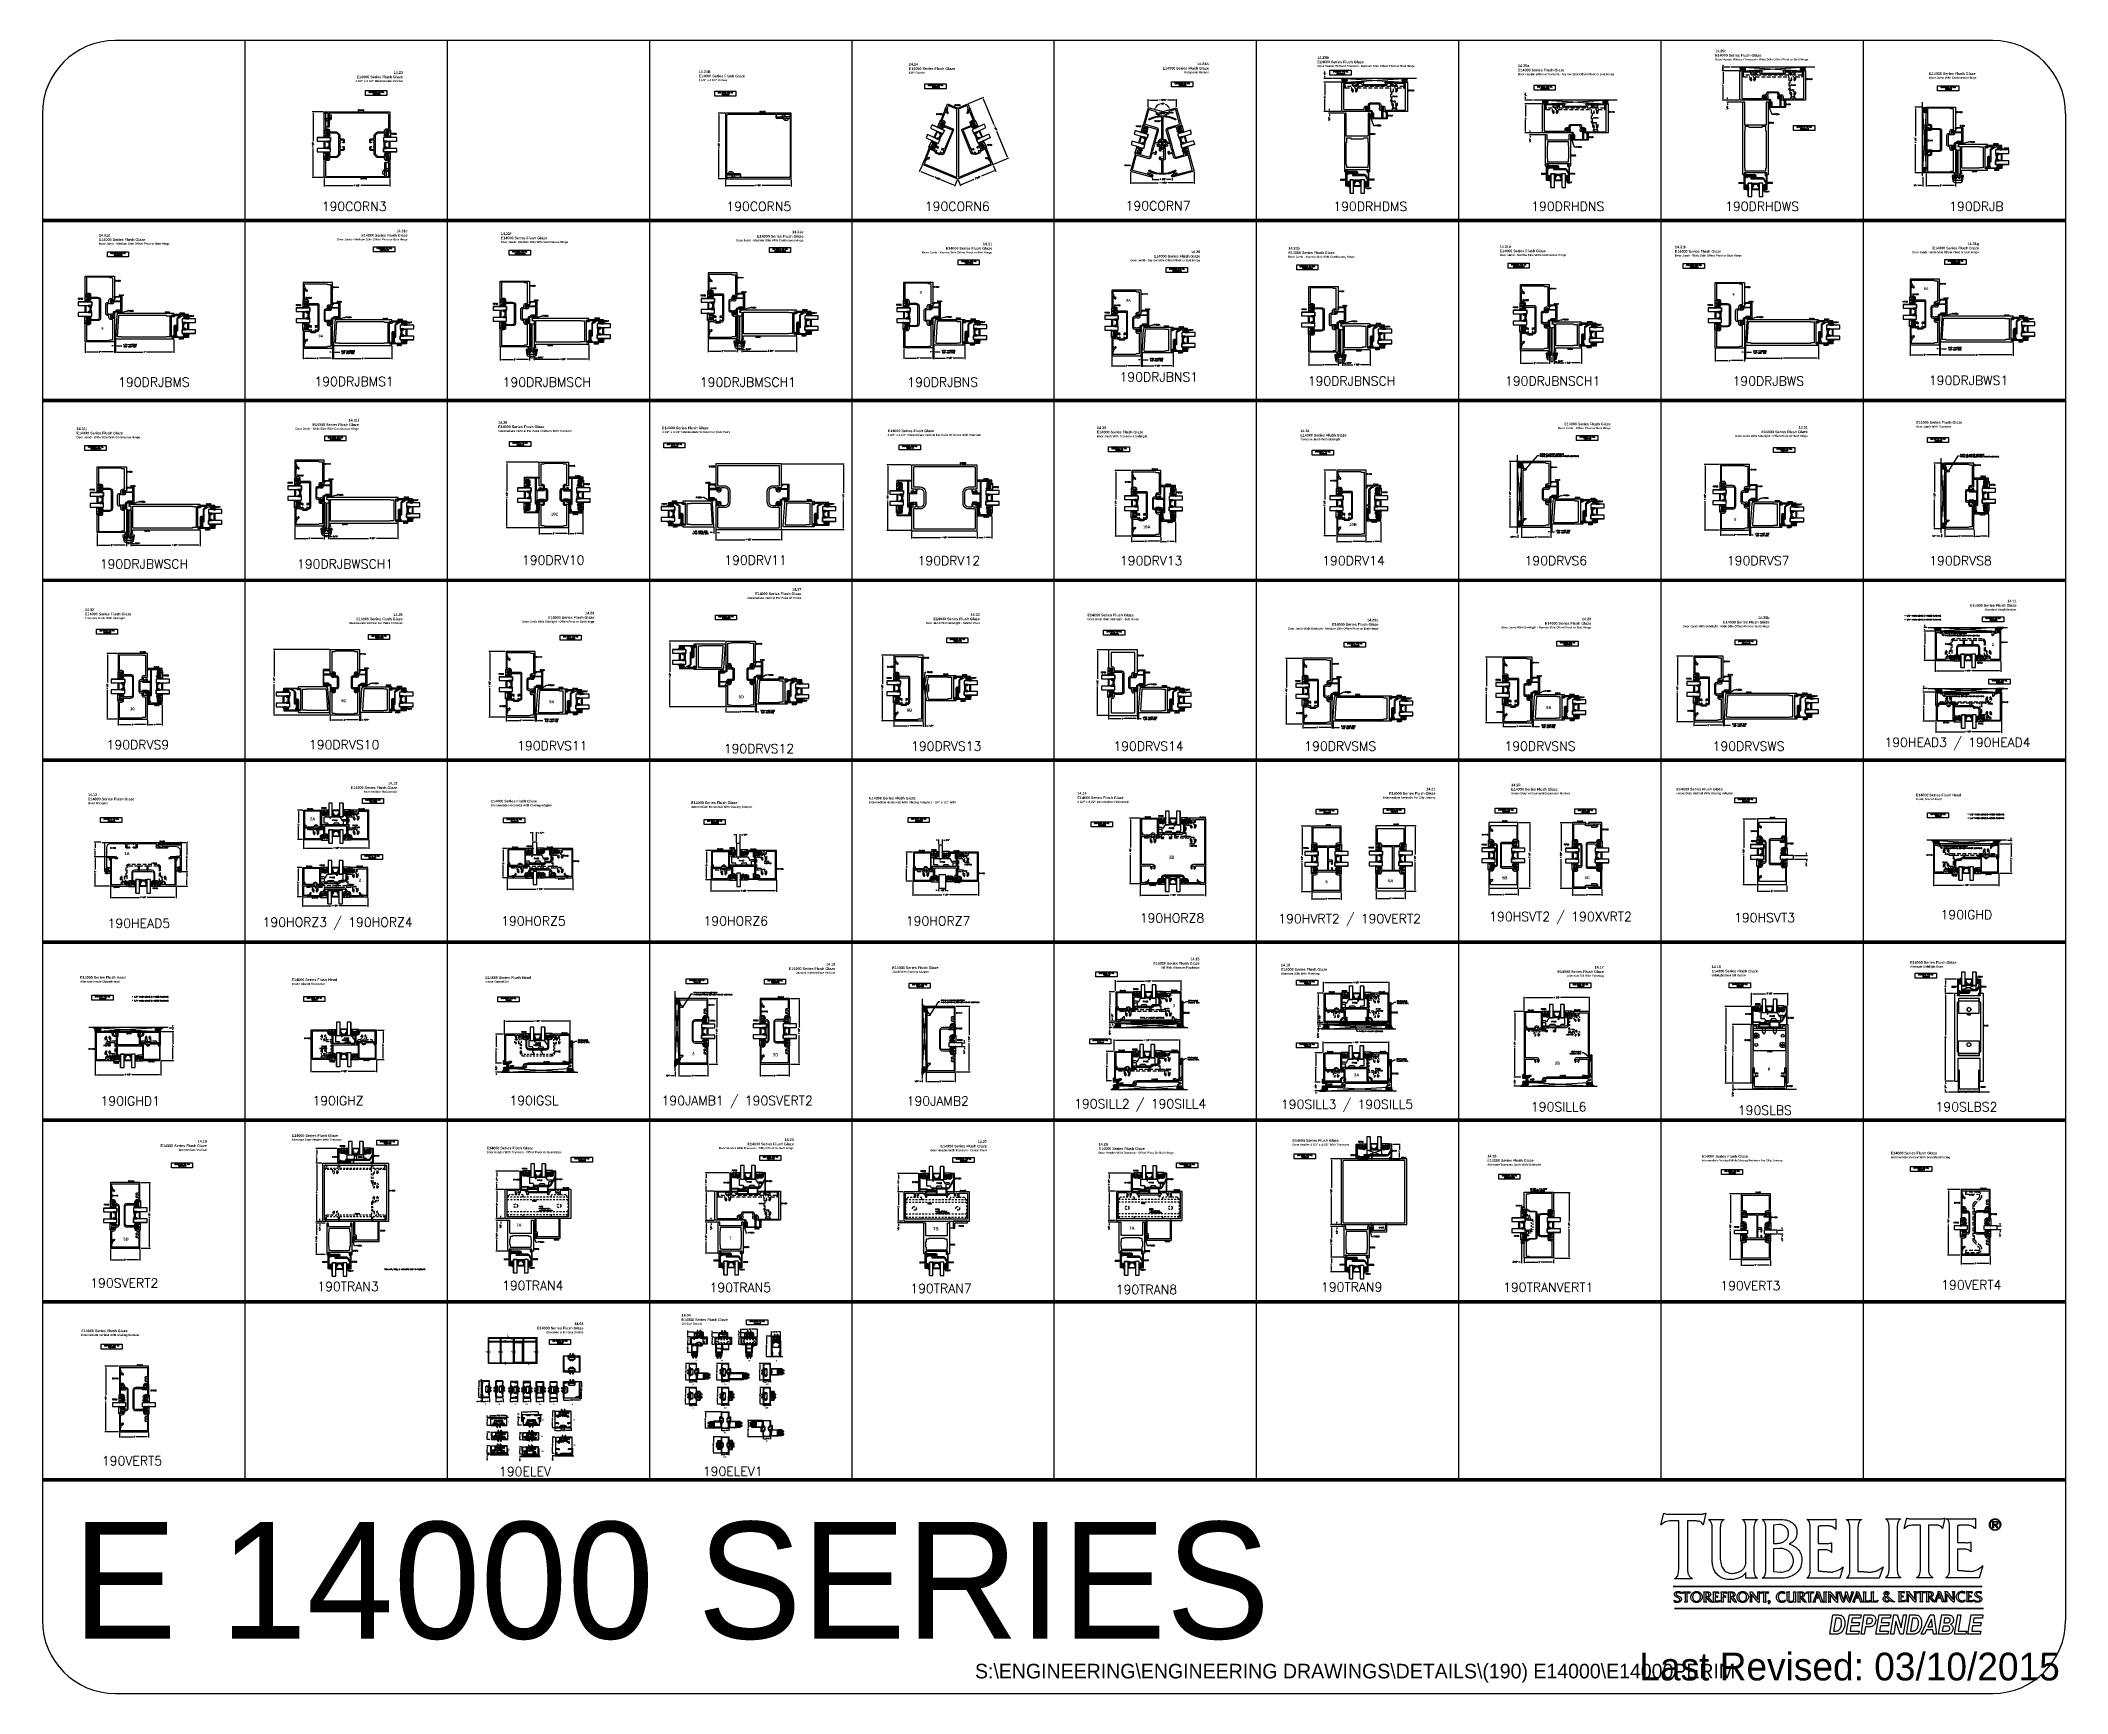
# Model space of a CAD drawing. Extents: x 0 to 139, y -24 to 89.
import ezdxf
from ezdxf.enums import TextEntityAlignment as Align

# ---------------------------------------------------------------- set-up
doc = ezdxf.new("R2010")
doc.units = 0
doc.header["$MEASUREMENT"] = 0
doc.linetypes.add('HIDDEN', pattern=[0.375, 0.25, -0.125])
doc.linetypes.add('HIDDEN2', pattern=[0.1875, 0.125, -0.0625])
doc.layers.get('0').update_dxf_attribs({"linetype": 'CONTINUOUS'})
doc.layers.get('DEFPOINTS').update_dxf_attribs({"linetype": 'CONTINUOUS'})
for name, color, linetype in [('PROPERTIES', 7, 'CONTINUOUS'), ('R-ANNO-DIMS', 3, 'CONTINUOUS'), ('R-ANNO-TEXT', 6, 'CONTINUOUS'), ('R-DET1', 4, 'CONTINUOUS'), ('R-DET2', 2, 'CONTINUOUS'), ('R-DET3', 5, 'CONTINUOUS'), ('R-OTLN', 1, 'CONTINUOUS'), ('R-PAT1', 5, 'CONTINUOUS'), ('R-PAT3', 2, 'CONTINUOUS'), ('TITLE', 7, 'CONTINUOUS')]:
    doc.layers.add(name, color=color, linetype=linetype)
doc.styles.add('CITYBLUEPRINT', font='cibt____.pfb')
doc.styles.get("Standard").update_dxf_attribs({"font": 'simplex'})
doc.styles.add('STYLE1', font='arialbd.ttf')
doc.dimstyles.new('1-4SIZE', dxfattribs={"dimtxt": 0.05, "dimasz": 0.06, "dimexe": 0.03125, "dimexo": 0.03125, "dimgap": 0.03125, "dimtad": 0, "dimdec": 5, "dimlfac": 4, "dimzin": 4, "dimtxsty": 'STANDARD', "dimcen": 0, "dimclrd": 256, "dimclre": 256, "dimclrt": 256, "dimazin": 3, "dimtfac": 1, "dimtdec": 5, "dimtofl": 0, "dimtmove": 0, "dimatfit": 3, "dimtolj": 1, "dimtzin": 4})
doc.dimstyles.new('1X', dxfattribs={"dimtxt": 0.08, "dimasz": 0.09, "dimexe": 0.0625, "dimexo": 0.0625, "dimgap": 0.062, "dimtad": 0, "dimdec": 5, "dimzin": 4, "dimtxsty": 'STANDARD', "dimcen": 0, "dimclrd": 256, "dimclre": 256, "dimclrt": 256, "dimazin": 3, "dimtfac": 1, "dimtdec": 5, "dimtofl": 0, "dimtmove": 0, "dimatfit": 3, "dimtolj": 1, "dimtzin": 4})
pattern_1 = [(45, (132.588526, 77.15962), (-0.0265165, 0.0265165), []), (135, (132.588526, 77.15962), (-0.0265165, -0.0265165), [])]
pattern_2 = [(45, (99.529002, 52.772183), (-0.0265165, 0.0265165), []), (135, (99.529002, 52.772183), (-0.0265165, -0.0265165), [])]
pattern_3 = [(45, (128.152046, 52.601836), (-0.0265165, 0.0265165), []), (135, (128.152046, 52.601836), (-0.0265165, -0.0265165), [])]
pattern_4 = [(45, (128.209254, 40.499187), (-0.0265165, 0.0265165), []), (135, (128.209254, 40.499187), (-0.0265165, -0.0265165), [])]
pattern_5 = [(45, (114.06353, 79.912073), (-0.0265165, 0.0265165), []), (135, (114.06353, 79.912073), (-0.0265165, -0.0265165), [])]
pattern_6 = [(45, (100.531544, 77.665297), (-0.0265165, 0.0265165), []), (135, (100.531544, 77.665297), (-0.0265165, -0.0265165), [])]
pattern_7 = [(45, (86.772433, 79.13878), (-0.0265165, 0.0265165), []), (135, (86.772433, 79.13878), (-0.0265165, -0.0265165), [])]
pattern_8 = [(45, (72.216136, 15.27796), (-0.0265165, 0.0265165), []), (135, (72.216136, 15.27796), (-0.0265165, -0.0265165), [])]
pattern_9 = [(45, (57.325915, 15.7592), (-0.0265165, 0.0265165), []), (135, (57.325915, 15.7592), (-0.0265165, -0.0265165), [])]
pattern_10 = [(45, (42.312023, 16.082425), (-0.0265165, 0.0265165), []), (135, (42.312023, 16.082425), (-0.0265165, -0.0265165), [])]
pattern_11 = [(45, (1.179086, 15.433213), (-0.0265165, 0.0265165), []), (135, (1.179086, 15.433213), (-0.0265165, -0.0265165), [])]
pattern_12 = [(45, (72.13962, 15.681862), (-0.0265165, 0.0265165), []), (135, (72.13962, 15.681862), (-0.0265165, -0.0265165), [])]
pattern_13 = [(45, (86.560153, 15.24659), (-0.0265165, 0.0265165), []), (135, (86.560153, 15.24659), (-0.0265165, -0.0265165), [])]
pattern_14 = [(45, (30.514223, -7.518369), (-0.006629126, 0.006629126), []), (135, (30.514223, -7.518369), (-0.006629126, -0.006629126), [])]
pattern_15 = [(45, (30.579565, -9.547598), (-0.006629126, 0.006629126), []), (135, (30.579565, -9.547598), (-0.006629126, -0.006629126), [])]
pattern_16 = [(45, (30.002641, -4.777659), (-0.006629126, 0.006629126), []), (135, (30.002641, -4.777659), (-0.006629126, -0.006629126), [])]
pattern_17 = [(45, (32.74735, -8.474142), (-0.006629126, 0.006629126), []), (135, (32.74735, -8.474142), (-0.006629126, -0.006629126), [])]
pattern_18 = [(45, (86.540583, 15.650044), (-0.0265165, 0.0265165), []), (135, (86.540583, 15.650044), (-0.0265165, -0.0265165), [])]

# ---------------------------------------------------------------- blocks, each defined once
blk = doc.blocks.new('*D0')
at = {"layer": 'DEFPOINTS', "color": 0}
for p in [(19.57, 79.47), (24.07, 79.47), (24.07, 78.91)]:
    blk.add_point(p, dxfattribs=at)
at = {"layer": 'R-ANNO-DIMS'}
for p, q in [((19.57, 79.4), (19.57, 78.85)), ((24.07, 79.4), (24.07, 78.85)), ((19.66, 78.91), (21.54, 78.91)), ((23.98, 78.91), (22.07, 78.91))]:
    blk.add_line(p, q, dxfattribs=at)
for points in [[(19.66, 78.93), (19.66, 78.9), (19.57, 78.91)], [(23.98, 78.93), (23.98, 78.9), (24.07, 78.91)]]:
    blk.add_solid(points, dxfattribs=at)
at = {"layer": 'R-ANNO-DIMS', "insert": (21.81, 78.91), "char_height": 0.08, "attachment_point": 5}
blk.add_mtext('\\A1;4 1/2"', dxfattribs=at)
blk = doc.blocks.new('*D1')
at = {"layer": 'DEFPOINTS', "color": 0}
for p in [(18.8, 83.97), (19.57, 83.97), (19.57, 79.47)]:
    blk.add_point(p, dxfattribs=at)
at = {"layer": 'R-ANNO-DIMS'}
for p, q in [((19.5, 83.97), (18.74, 83.97)), ((18.8, 83.88), (18.8, 81.97)), ((18.8, 79.56), (18.8, 81.45)), ((19.5, 79.47), (18.74, 79.47))]:
    blk.add_line(p, q, dxfattribs=at)
for points in [[(18.79, 83.88), (18.82, 83.88), (18.8, 83.97)], [(18.79, 79.56), (18.82, 79.56), (18.8, 79.47)]]:
    blk.add_solid(points, dxfattribs=at)
at = {"layer": 'R-ANNO-DIMS', "insert": (18.8, 81.71), "char_height": 0.08, "attachment_point": 5, "rotation": 90}
blk.add_mtext('\\A1;4 1/2"', dxfattribs=at)
blk = doc.blocks.new('*D2')
at = {"layer": 'DEFPOINTS', "color": 0}
for p in [(47.07, 79.38), (51.57, 79.38), (51.57, 78.92)]:
    blk.add_point(p, dxfattribs=at)
at = {"layer": 'R-ANNO-DIMS'}
for p, q in [((47.07, 79.32), (47.07, 78.86)), ((51.57, 79.32), (51.57, 78.86)), ((47.16, 78.92), (49.05, 78.92)), ((51.48, 78.92), (49.58, 78.92))]:
    blk.add_line(p, q, dxfattribs=at)
for points in [[(47.16, 78.93), (47.16, 78.9), (47.07, 78.92)], [(51.48, 78.93), (51.48, 78.9), (51.57, 78.92)]]:
    blk.add_solid(points, dxfattribs=at)
at = {"layer": 'R-ANNO-DIMS', "insert": (49.31, 78.92), "char_height": 0.08, "attachment_point": 5}
blk.add_mtext('\\A1;4 1/2"', dxfattribs=at)
blk = doc.blocks.new('*D3')
at = {"layer": 'DEFPOINTS', "color": 0}
for p in [(46.62, 83.88), (47.07, 83.88), (47.07, 79.38)]:
    blk.add_point(p, dxfattribs=at)
at = {"layer": 'R-ANNO-DIMS'}
for p, q in [((47.01, 83.88), (46.56, 83.88)), ((46.62, 83.79), (46.62, 81.91)), ((46.62, 79.47), (46.62, 81.39)), ((47.01, 79.38), (46.56, 79.38))]:
    blk.add_line(p, q, dxfattribs=at)
for points in [[(46.6, 83.79), (46.63, 83.79), (46.62, 83.88)], [(46.6, 79.47), (46.63, 79.47), (46.62, 79.38)]]:
    blk.add_solid(points, dxfattribs=at)
at = {"layer": 'R-ANNO-DIMS', "insert": (46.62, 81.65), "char_height": 0.08, "attachment_point": 5, "rotation": 90}
blk.add_mtext('\\A1;4 1/2"', dxfattribs=at)
blk = doc.blocks.new('*D4')
at = {"layer": 'DEFPOINTS', "color": 0}
for p in [(62.98, 79.36), (65.39, 80.36), (63.15, 78.95)]:
    blk.add_point(p, dxfattribs=at)
at = {"layer": 'R-ANNO-DIMS'}
for p, q in [((63, 79.3), (63.17, 78.89)), ((63.23, 78.98), (64.11, 79.35)), ((65.48, 79.92), (64.6, 79.55)), ((65.42, 80.3), (65.59, 79.89))]:
    blk.add_line(p, q, dxfattribs=at)
for points in [[(65.47, 79.93), (65.49, 79.9), (65.56, 79.95)], [(63.23, 79), (63.24, 78.97), (63.15, 78.95)]]:
    blk.add_solid(points, dxfattribs=at)
at = {"layer": 'R-ANNO-DIMS', "insert": (64.36, 79.45), "char_height": 0.08, "attachment_point": 5, "rotation": 22.5}
blk.add_mtext('\\A1;2 5/8"', dxfattribs=at)
blk = doc.blocks.new('*D5')
at = {"layer": 'DEFPOINTS', "color": 0}
for p in [(63.67, 84.52), (66.42, 80.79), (65.39, 80.36)]:
    blk.add_point(p, dxfattribs=at)
at = {"layer": 'R-ANNO-DIMS'}
for p, q in [((63.73, 84.54), (64.76, 84.97)), ((64.73, 84.86), (65.46, 83.11)), ((66.39, 80.87), (65.66, 82.62)), ((65.45, 80.38), (66.48, 80.81))]:
    blk.add_line(p, q, dxfattribs=at)
for points in [[(64.75, 84.87), (64.72, 84.85), (64.7, 84.94)], [(66.4, 80.87), (66.37, 80.86), (66.42, 80.79)]]:
    blk.add_solid(points, dxfattribs=at)
at = {"layer": 'R-ANNO-DIMS', "insert": (65.56, 82.86), "char_height": 0.08, "attachment_point": 5, "rotation": 292.5}
blk.add_mtext('\\A1;4 1/2"', dxfattribs=at)
blk = doc.blocks.new('*D6')
at = {"layer": 'DEFPOINTS', "color": 0}
for p in [(60.56, 80.36), (62.98, 79.36), (62.79, 78.91)]:
    blk.add_point(p, dxfattribs=at)
at = {"layer": 'R-ANNO-DIMS'}
for p, q in [((60.54, 80.3), (60.35, 79.86)), ((60.46, 79.88), (61.34, 79.52)), ((62.71, 78.95), (61.83, 79.31)), ((62.95, 79.3), (62.77, 78.86))]:
    blk.add_line(p, q, dxfattribs=at)
for points in [[(60.47, 79.89), (60.46, 79.87), (60.38, 79.91)], [(62.72, 78.96), (62.7, 78.93), (62.79, 78.91)]]:
    blk.add_solid(points, dxfattribs=at)
at = {"layer": 'R-ANNO-DIMS', "insert": (61.59, 79.41), "char_height": 0.08, "attachment_point": 5, "rotation": 337.5}
blk.add_mtext('\\A1;2 5/8"', dxfattribs=at)
blk = doc.blocks.new('*D8')
at = {"layer": 'DEFPOINTS', "color": 0}
for p in [(37.3, 56.5), (36.3, 55.47), (37.3, 55.08)]:
    blk.add_point(p, dxfattribs=at)
at = {"layer": 'R-ANNO-DIMS'}
for p, q in [((37.3, 56.44), (37.3, 55.01)), ((36.3, 55.41), (36.3, 55.01)), ((36.39, 55.08), (36.69, 55.08)), ((37.21, 55.08), (36.91, 55.08))]:
    blk.add_line(p, q, dxfattribs=at)
for points in [[(36.39, 55.09), (36.39, 55.06), (36.3, 55.08)], [(37.21, 55.09), (37.21, 55.06), (37.3, 55.08)]]:
    blk.add_solid(points, dxfattribs=at)
at = {"layer": 'R-ANNO-DIMS', "insert": (36.8, 55.08), "char_height": 0.08, "attachment_point": 5}
blk.add_mtext('\\A1;1"', dxfattribs=at)
blk = doc.blocks.new('*D9')
at = {"layer": 'DEFPOINTS', "color": 0}
for p in [(32.09, 59.97), (34.3, 59.97), (34.3, 55.47)]:
    blk.add_point(p, dxfattribs=at)
at = {"layer": 'R-ANNO-DIMS'}
for p, q in [((34.24, 59.97), (32.03, 59.97)), ((32.09, 59.88), (32.09, 57.98)), ((32.09, 55.56), (32.09, 57.46)), ((34.24, 55.47), (32.03, 55.47))]:
    blk.add_line(p, q, dxfattribs=at)
for points in [[(32.08, 59.88), (32.11, 59.88), (32.09, 59.97)], [(32.08, 55.56), (32.11, 55.56), (32.09, 55.47)]]:
    blk.add_solid(points, dxfattribs=at)
at = {"layer": 'R-ANNO-DIMS', "insert": (32.09, 57.72), "char_height": 0.08, "attachment_point": 5, "rotation": 90}
blk.add_mtext('\\A1;4 1/2"', dxfattribs=at)
blk = doc.blocks.new('*D10')
at = {"layer": 'DEFPOINTS', "color": 0}
for p in [(34.3, 55.47), (36.3, 55.47), (36.3, 55.08)]:
    blk.add_point(p, dxfattribs=at)
at = {"layer": 'R-ANNO-DIMS'}
for p, q in [((34.3, 55.41), (34.3, 55.01)), ((34.39, 55.08), (35.19, 55.08)), ((36.21, 55.08), (35.42, 55.08)), ((36.3, 55.41), (36.3, 55.01))]:
    blk.add_line(p, q, dxfattribs=at)
for points in [[(34.39, 55.09), (34.39, 55.06), (34.3, 55.08)], [(36.21, 55.09), (36.21, 55.06), (36.3, 55.08)]]:
    blk.add_solid(points, dxfattribs=at)
at = {"layer": 'R-ANNO-DIMS', "insert": (35.3, 55.08), "char_height": 0.08, "attachment_point": 5}
blk.add_mtext('\\A1;2"', dxfattribs=at)
blk = doc.blocks.new('*D12')
at = {"layer": 'DEFPOINTS', "color": 0}
for p in [(129.36, 79.79), (131.36, 79.79), (129.36, 78.92)]:
    blk.add_point(p, dxfattribs=at)
at = {"layer": 'R-ANNO-DIMS'}
for p, q in [((129.36, 79.73), (129.36, 78.86)), ((131.36, 79.73), (131.36, 78.86)), ((129.45, 78.92), (130.24, 78.92)), ((131.27, 78.92), (130.47, 78.92))]:
    blk.add_line(p, q, dxfattribs=at)
for points in [[(129.45, 78.94), (129.45, 78.91), (129.36, 78.92)], [(131.27, 78.94), (131.27, 78.91), (131.36, 78.92)]]:
    blk.add_solid(points, dxfattribs=at)
at = {"layer": 'R-ANNO-DIMS', "insert": (130.36, 78.92), "char_height": 0.08, "attachment_point": 5}
blk.add_mtext('\\A1;2"', dxfattribs=at)
blk = doc.blocks.new('*D11')
at = {"layer": 'DEFPOINTS', "color": 0}
for p in [(128.63, 84.29), (129.17, 84.29), (129.17, 79.79)]:
    blk.add_point(p, dxfattribs=at)
at = {"layer": 'R-ANNO-DIMS'}
for p, q in [((129.11, 84.29), (128.57, 84.29)), ((128.63, 84.2), (128.63, 82.29)), ((128.63, 79.88), (128.63, 81.76)), ((129.11, 79.79), (128.57, 79.79))]:
    blk.add_line(p, q, dxfattribs=at)
for points in [[(128.62, 84.2), (128.65, 84.2), (128.63, 84.29)], [(128.62, 79.88), (128.65, 79.88), (128.63, 79.79)]]:
    blk.add_solid(points, dxfattribs=at)
at = {"layer": 'R-ANNO-DIMS', "insert": (128.63, 82.02), "char_height": 0.08, "attachment_point": 5, "rotation": 90}
blk.add_mtext('\\A1;4 1/2"', dxfattribs=at)
blk = doc.blocks.new('E1411')
at = {"linetype": 'CONTINUOUS'}
for p, q in [((-0.02, 0.06), (0, 0)), ((-0.02, 0.06), (0.31, 0.06)), ((0.26, 0), (0, 0)), ((0.26, -0.25), (0.26, 0)), ((1.64, 0.06), (0.31, 0.06)), ((1.64, 0), (0.31, 0)), ((0.31, 0), (0.31, -0.28)), ((1.96, 0.06), (1.64, 0.06)), ((1.64, 0), (1.64, -0.28)), ((1.69, 0), (1.95, 0)), ((1.69, -0.25), (1.69, 0)), ((1.96, 0.06), (1.95, 0)), ((0.26, -0.25), (0.26, -0.25)), ((0.29, -0.3), (0.26, -0.3)), ((1.65, -0.3), (1.69, -0.3)), ((1.69, -0.25), (1.69, -0.25))]:
    blk.add_line(p, q, dxfattribs=at)
for centre, radius, start, end in [((0.26, -0.27), 0.025, 90.0005, 269.9995), ((0.29, -0.28), 0.015, 270, 0), ((1.65, -0.28), 0.015, 180, 270), ((1.69, -0.27), 0.025, 270, 90)]:
    blk.add_arc(centre, radius, start, end, dxfattribs=at)
blk = doc.blocks.new('*D13')
at = {"layer": 'DEFPOINTS', "color": 0}
for p in [(129.11, 79.57), (129.36, 79.79), (129.36, 78.92)]:
    blk.add_point(p, dxfattribs=at)
at = {"layer": 'R-ANNO-DIMS'}
for p, q in [((129.11, 79.51), (129.11, 78.86)), ((129.36, 79.73), (129.36, 78.86)), ((129.02, 78.92), (128.81, 78.92)), ((129.45, 78.92), (129.54, 78.92))]:
    blk.add_line(p, q, dxfattribs=at)
for points in [[(129.02, 78.94), (129.02, 78.91), (129.11, 78.92)], [(129.45, 78.94), (129.45, 78.91), (129.36, 78.92)]]:
    blk.add_solid(points, dxfattribs=at)
at = {"layer": 'R-ANNO-DIMS', "insert": (128.62, 78.92), "char_height": 0.08, "attachment_point": 5}
blk.add_mtext('\\A1;1/4"', dxfattribs=at)
blk = doc.blocks.new('*D14')
at = {"layer": 'DEFPOINTS', "color": 0}
for p in [(46.4, 55.35), (50.9, 55.35), (50.9, 54.65)]:
    blk.add_point(p, dxfattribs=at)
at = {"layer": 'R-ANNO-DIMS'}
for p, q in [((46.4, 55.28), (46.4, 54.59)), ((46.49, 54.65), (48.38, 54.65)), ((50.81, 54.65), (48.9, 54.65)), ((50.9, 55.28), (50.9, 54.59))]:
    blk.add_line(p, q, dxfattribs=at)
for points in [[(46.49, 54.66), (46.49, 54.63), (46.4, 54.65)], [(50.81, 54.66), (50.81, 54.63), (50.9, 54.65)]]:
    blk.add_solid(points, dxfattribs=at)
at = {"layer": 'R-ANNO-DIMS', "insert": (48.64, 54.65), "char_height": 0.08, "attachment_point": 5}
blk.add_mtext('\\A1;4 1/2"', dxfattribs=at)
blk = doc.blocks.new('*D15')
at = {"layer": 'DEFPOINTS', "color": 0}
for p in [(50.9, 59.85), (55.15, 59.85), (50.9, 55.35)]:
    blk.add_point(p, dxfattribs=at)
at = {"layer": 'R-ANNO-DIMS'}
for p, q in [((50.96, 59.85), (55.21, 59.85)), ((55.15, 59.76), (55.15, 57.86)), ((55.15, 55.44), (55.15, 57.33)), ((50.96, 55.35), (55.21, 55.35))]:
    blk.add_line(p, q, dxfattribs=at)
for points in [[(55.14, 59.76), (55.17, 59.76), (55.15, 59.85)], [(55.14, 55.44), (55.17, 55.44), (55.15, 55.35)]]:
    blk.add_solid(points, dxfattribs=at)
at = {"layer": 'R-ANNO-DIMS', "insert": (55.15, 57.6), "char_height": 0.08, "attachment_point": 5, "rotation": 90}
blk.add_mtext('\\A1;4 1/2"', dxfattribs=at)
blk = doc.blocks.new('*D16')
at = {"layer": 'DEFPOINTS', "color": 0}
for p in [(59.82, 55.27), (64.32, 55.27), (64.32, 54.8)]:
    blk.add_point(p, dxfattribs=at)
at = {"layer": 'R-ANNO-DIMS'}
for p, q in [((59.82, 55.2), (59.82, 54.74)), ((59.91, 54.8), (61.81, 54.8)), ((64.23, 54.8), (62.33, 54.8)), ((64.32, 55.2), (64.32, 54.74))]:
    blk.add_line(p, q, dxfattribs=at)
for points in [[(59.91, 54.81), (59.91, 54.78), (59.82, 54.8)], [(64.23, 54.81), (64.23, 54.78), (64.32, 54.8)]]:
    blk.add_solid(points, dxfattribs=at)
at = {"layer": 'R-ANNO-DIMS', "insert": (62.07, 54.8), "char_height": 0.08, "attachment_point": 5}
blk.add_mtext('\\A1;4 1/2"', dxfattribs=at)
blk = doc.blocks.new('*D17')
at = {"layer": 'DEFPOINTS', "color": 0}
for p in [(58.19, 59.77), (59.82, 59.77), (59.82, 55.27)]:
    blk.add_point(p, dxfattribs=at)
at = {"layer": 'R-ANNO-DIMS'}
for p, q in [((59.76, 59.77), (58.13, 59.77)), ((58.19, 59.68), (58.19, 57.78)), ((58.19, 55.36), (58.19, 57.26)), ((59.76, 55.27), (58.13, 55.27))]:
    blk.add_line(p, q, dxfattribs=at)
for points in [[(58.17, 59.68), (58.2, 59.68), (58.19, 59.77)], [(58.17, 55.36), (58.2, 55.36), (58.19, 55.27)]]:
    blk.add_solid(points, dxfattribs=at)
at = {"layer": 'R-ANNO-DIMS', "insert": (58.19, 57.52), "char_height": 0.08, "attachment_point": 5, "rotation": 90}
blk.add_mtext('\\A1;4 1/2"', dxfattribs=at)
blk = doc.blocks.new('*D18')
at = {"layer": 'DEFPOINTS', "color": 0}
for p in [(65.32, 56.29), (64.32, 55.27), (65.32, 54.8)]:
    blk.add_point(p, dxfattribs=at)
at = {"layer": 'R-ANNO-DIMS'}
for p, q in [((65.32, 56.23), (65.32, 54.74)), ((64.32, 55.2), (64.32, 54.74)), ((64.41, 54.8), (64.71, 54.8)), ((65.23, 54.8), (64.93, 54.8))]:
    blk.add_line(p, q, dxfattribs=at)
for points in [[(64.41, 54.81), (64.41, 54.78), (64.32, 54.8)], [(65.23, 54.81), (65.23, 54.78), (65.32, 54.8)]]:
    blk.add_solid(points, dxfattribs=at)
at = {"layer": 'R-ANNO-DIMS', "insert": (64.82, 54.8), "char_height": 0.08, "attachment_point": 5}
blk.add_mtext('\\A1;1"', dxfattribs=at)
blk = doc.blocks.new('*D19')
at = {"layer": 'DEFPOINTS', "color": 0}
for p in [(73.82, 59.39), (74.9, 59.39), (74.9, 54.89)]:
    blk.add_point(p, dxfattribs=at)
at = {"layer": 'R-ANNO-DIMS'}
for p, q in [((74.84, 59.39), (73.75, 59.39)), ((73.82, 59.3), (73.82, 57.4)), ((73.82, 54.98), (73.82, 56.88)), ((74.84, 54.89), (73.75, 54.89))]:
    blk.add_line(p, q, dxfattribs=at)
for points in [[(73.8, 59.3), (73.83, 59.3), (73.82, 59.39)], [(73.8, 54.98), (73.83, 54.98), (73.82, 54.89)]]:
    blk.add_solid(points, dxfattribs=at)
at = {"layer": 'R-ANNO-DIMS', "insert": (73.82, 57.14), "char_height": 0.08, "attachment_point": 5, "rotation": 90}
blk.add_mtext('\\A1;4 1/2"', dxfattribs=at)
blk = doc.blocks.new('*D20')
at = {"layer": 'DEFPOINTS', "color": 0}
for p in [(74.9, 54.89), (76.9, 54.89), (76.9, 54.54)]:
    blk.add_point(p, dxfattribs=at)
at = {"layer": 'R-ANNO-DIMS'}
for p, q in [((74.9, 54.83), (74.9, 54.48)), ((74.99, 54.54), (75.79, 54.54)), ((76.81, 54.54), (76.02, 54.54)), ((76.9, 54.83), (76.9, 54.48))]:
    blk.add_line(p, q, dxfattribs=at)
for points in [[(74.99, 54.56), (74.99, 54.53), (74.9, 54.54)], [(76.81, 54.56), (76.81, 54.53), (76.9, 54.54)]]:
    blk.add_solid(points, dxfattribs=at)
at = {"layer": 'R-ANNO-DIMS', "insert": (75.9, 54.54), "char_height": 0.08, "attachment_point": 5}
blk.add_mtext('\\A1;2"', dxfattribs=at)
blk = doc.blocks.new('*D21')
at = {"layer": 'DEFPOINTS', "color": 0}
for p in [(77.9, 55.92), (76.9, 54.87), (77.9, 54.53)]:
    blk.add_point(p, dxfattribs=at)
at = {"layer": 'R-ANNO-DIMS'}
for p, q in [((77.9, 55.86), (77.9, 54.46)), ((76.9, 54.81), (76.9, 54.46)), ((76.99, 54.53), (77.29, 54.53)), ((77.81, 54.53), (77.51, 54.53))]:
    blk.add_line(p, q, dxfattribs=at)
for points in [[(76.99, 54.54), (76.99, 54.51), (76.9, 54.53)], [(77.81, 54.54), (77.81, 54.51), (77.9, 54.53)]]:
    blk.add_solid(points, dxfattribs=at)
at = {"layer": 'R-ANNO-DIMS', "insert": (77.4, 54.53), "char_height": 0.08, "attachment_point": 5}
blk.add_mtext('\\A1;1"', dxfattribs=at)
blk = doc.blocks.new('*D22')
at = {"layer": 'DEFPOINTS', "color": 0}
for p in [(88.96, 59.41), (88.13, 54.91), (88.96, 54.91)]:
    blk.add_point(p, dxfattribs=at)
at = {"layer": 'R-ANNO-DIMS'}
for p, q in [((88.9, 59.41), (88.07, 59.41)), ((88.13, 59.32), (88.13, 57.4)), ((88.13, 55), (88.13, 56.87)), ((88.9, 54.91), (88.07, 54.91))]:
    blk.add_line(p, q, dxfattribs=at)
for points in [[(88.12, 59.32), (88.15, 59.32), (88.13, 59.41)], [(88.12, 55), (88.15, 55), (88.13, 54.91)]]:
    blk.add_solid(points, dxfattribs=at)
at = {"layer": 'R-ANNO-DIMS', "insert": (88.13, 57.14), "char_height": 0.08, "attachment_point": 5, "rotation": 90}
blk.add_mtext('\\A1;4 1/2"', dxfattribs=at)
blk = doc.blocks.new('*D23')
at = {"layer": 'DEFPOINTS', "color": 0}
for p in [(88.96, 54.93), (88.96, 54.52), (90.96, 54.91)]:
    blk.add_point(p, dxfattribs=at)
at = {"layer": 'R-ANNO-DIMS'}
for p, q in [((88.96, 54.87), (88.96, 54.46)), ((89.05, 54.52), (89.85, 54.52)), ((90.87, 54.52), (90.08, 54.52)), ((90.96, 54.85), (90.96, 54.46))]:
    blk.add_line(p, q, dxfattribs=at)
for points in [[(89.05, 54.54), (89.05, 54.51), (88.96, 54.52)], [(90.87, 54.54), (90.87, 54.51), (90.96, 54.52)]]:
    blk.add_solid(points, dxfattribs=at)
at = {"layer": 'R-ANNO-DIMS', "insert": (89.96, 54.52), "char_height": 0.08, "attachment_point": 5}
blk.add_mtext('\\A1;2"', dxfattribs=at)
blk = doc.blocks.new('*D24')
at = {"layer": 'DEFPOINTS', "color": 0}
for p in [(91.97, 55.94), (90.96, 54.91), (91.97, 54.52)]:
    blk.add_point(p, dxfattribs=at)
at = {"layer": 'R-ANNO-DIMS'}
for p, q in [((91.97, 55.88), (91.97, 54.46)), ((90.96, 54.85), (90.96, 54.46)), ((91.05, 54.52), (91.36, 54.52)), ((91.88, 54.52), (91.58, 54.52))]:
    blk.add_line(p, q, dxfattribs=at)
for points in [[(91.05, 54.54), (91.05, 54.51), (90.96, 54.52)], [(91.88, 54.54), (91.88, 54.51), (91.97, 54.52)]]:
    blk.add_solid(points, dxfattribs=at)
at = {"layer": 'R-ANNO-DIMS', "insert": (91.47, 54.52), "char_height": 0.08, "attachment_point": 5}
blk.add_mtext('\\A1;1"', dxfattribs=at)
blk = doc.blocks.new('*D25')
at = {"layer": 'DEFPOINTS', "color": 0}
for p in [(100.84, 60.02), (101.62, 60.02), (101.62, 55.52)]:
    blk.add_point(p, dxfattribs=at)
at = {"layer": 'R-ANNO-DIMS'}
for p, q in [((101.56, 60.02), (100.77, 60.02)), ((100.84, 59.93), (100.84, 58.03)), ((100.84, 55.61), (100.84, 57.5)), ((101.56, 55.52), (100.77, 55.52))]:
    blk.add_line(p, q, dxfattribs=at)
for points in [[(100.82, 59.93), (100.85, 59.93), (100.84, 60.02)], [(100.82, 55.61), (100.85, 55.61), (100.84, 55.52)]]:
    blk.add_solid(points, dxfattribs=at)
at = {"layer": 'R-ANNO-DIMS', "insert": (100.84, 57.76), "char_height": 0.08, "attachment_point": 5, "rotation": 90}
blk.add_mtext('\\A1;4 1/2"', dxfattribs=at)
blk = doc.blocks.new('*D26')
at = {"layer": 'DEFPOINTS', "color": 0}
for p in [(101.62, 55.52), (103.62, 55.52), (103.62, 54.83)]:
    blk.add_point(p, dxfattribs=at)
at = {"layer": 'R-ANNO-DIMS'}
for p, q in [((101.62, 55.46), (101.62, 54.77)), ((101.71, 54.83), (102.51, 54.83)), ((103.53, 54.83), (102.74, 54.83)), ((103.62, 55.46), (103.62, 54.77))]:
    blk.add_line(p, q, dxfattribs=at)
for points in [[(101.71, 54.85), (101.71, 54.82), (101.62, 54.83)], [(103.53, 54.85), (103.53, 54.82), (103.62, 54.83)]]:
    blk.add_solid(points, dxfattribs=at)
at = {"layer": 'R-ANNO-DIMS', "insert": (102.62, 54.83), "char_height": 0.08, "attachment_point": 5}
blk.add_mtext('\\A1;2"', dxfattribs=at)
blk = doc.blocks.new('*D27')
at = {"layer": 'DEFPOINTS', "color": 0}
for p in [(101.37, 55.05), (101.62, 55.52), (101.62, 54.83)]:
    blk.add_point(p, dxfattribs=at)
at = {"layer": 'R-ANNO-DIMS'}
for p, q in [((101.28, 54.83), (101.17, 54.83)), ((101.37, 54.99), (101.37, 54.77)), ((101.62, 55.46), (101.62, 54.77)), ((101.71, 54.83), (101.8, 54.83))]:
    blk.add_line(p, q, dxfattribs=at)
for points in [[(101.28, 54.85), (101.28, 54.82), (101.37, 54.83)], [(101.71, 54.85), (101.71, 54.82), (101.62, 54.83)]]:
    blk.add_solid(points, dxfattribs=at)
at = {"layer": 'R-ANNO-DIMS', "insert": (100.99, 54.83), "char_height": 0.08, "attachment_point": 5}
blk.add_mtext('\\A1;1/4"', dxfattribs=at)
blk = doc.blocks.new('*D28')
at = {"layer": 'DEFPOINTS', "color": 0}
for p in [(103.69, 55.74), (103.62, 55.52), (103.69, 55.19)]:
    blk.add_point(p, dxfattribs=at)
at = {"layer": 'R-ANNO-DIMS'}
for p, q in [((103.69, 55.67), (103.69, 55.13)), ((103.53, 55.19), (103.44, 55.19)), ((103.62, 55.46), (103.62, 55.13)), ((103.78, 55.19), (103.87, 55.19))]:
    blk.add_line(p, q, dxfattribs=at)
for points in [[(103.53, 55.21), (103.53, 55.18), (103.62, 55.19)], [(103.78, 55.21), (103.78, 55.18), (103.69, 55.19)]]:
    blk.add_solid(points, dxfattribs=at)
at = {"layer": 'R-ANNO-DIMS', "insert": (104.46, 55.19), "char_height": 0.08, "attachment_point": 5}
blk.add_mtext('\\A1;1/16" HINGE SIDE\\P1/8" LOCK SIDE', dxfattribs=at)
blk = doc.blocks.new('*D31')
at = {"layer": 'DEFPOINTS', "color": 0}
for p in [(114.2, 59.81), (115.25, 59.81), (115.25, 55.31)]:
    blk.add_point(p, dxfattribs=at)
at = {"layer": 'R-ANNO-DIMS'}
for p, q in [((115.19, 59.81), (114.13, 59.81)), ((114.2, 59.72), (114.2, 57.82)), ((114.2, 55.4), (114.2, 57.29)), ((115.19, 55.31), (114.13, 55.31))]:
    blk.add_line(p, q, dxfattribs=at)
for points in [[(114.18, 59.72), (114.21, 59.72), (114.2, 59.81)], [(114.18, 55.4), (114.21, 55.4), (114.2, 55.31)]]:
    blk.add_solid(points, dxfattribs=at)
at = {"layer": 'R-ANNO-DIMS', "insert": (114.2, 57.56), "char_height": 0.08, "attachment_point": 5, "rotation": 90}
blk.add_mtext('\\A1;4 1/2"', dxfattribs=at)
blk = doc.blocks.new('*D29')
at = {"layer": 'DEFPOINTS', "color": 0}
for p in [(115.25, 55.31), (117.25, 55.31), (117.25, 54.98)]:
    blk.add_point(p, dxfattribs=at)
at = {"layer": 'R-ANNO-DIMS'}
for p, q in [((115.25, 55.24), (115.25, 54.92)), ((115.34, 54.98), (116.14, 54.98)), ((117.16, 54.98), (116.37, 54.98)), ((117.25, 55.24), (117.25, 54.92))]:
    blk.add_line(p, q, dxfattribs=at)
for points in [[(115.34, 55), (115.34, 54.97), (115.25, 54.98)], [(117.16, 55), (117.16, 54.97), (117.25, 54.98)]]:
    blk.add_solid(points, dxfattribs=at)
at = {"layer": 'R-ANNO-DIMS', "insert": (116.25, 54.98), "char_height": 0.08, "attachment_point": 5}
blk.add_mtext('\\A1;2"', dxfattribs=at)
blk = doc.blocks.new('*D30')
at = {"layer": 'DEFPOINTS', "color": 0}
for p in [(117.25, 55.31), (117.32, 55.52), (117.32, 54.98)]:
    blk.add_point(p, dxfattribs=at)
at = {"layer": 'R-ANNO-DIMS'}
for p, q in [((117.16, 54.98), (117.07, 54.98)), ((117.25, 55.24), (117.25, 54.92)), ((117.32, 55.46), (117.32, 54.92)), ((117.41, 54.98), (117.5, 54.98))]:
    blk.add_line(p, q, dxfattribs=at)
for points in [[(117.16, 55), (117.16, 54.97), (117.25, 54.98)], [(117.41, 55), (117.41, 54.97), (117.32, 54.98)]]:
    blk.add_solid(points, dxfattribs=at)
at = {"layer": 'R-ANNO-DIMS', "insert": (118.1, 54.98), "char_height": 0.08, "attachment_point": 5}
blk.add_mtext('\\A1;1/16" HINGE SIDE\\P1/8" LOCK SIDE', dxfattribs=at)
blk = doc.blocks.new('*D32')
at = {"layer": 'DEFPOINTS', "color": 0}
for p in [(129.93, 59.9), (130.44, 59.9), (130.44, 55.4)]:
    blk.add_point(p, dxfattribs=at)
at = {"layer": 'R-ANNO-DIMS'}
for p, q in [((130.38, 59.9), (129.87, 59.9)), ((129.93, 59.81), (129.93, 57.94)), ((129.93, 55.49), (129.93, 57.41)), ((130.38, 55.4), (129.87, 55.4))]:
    blk.add_line(p, q, dxfattribs=at)
for points in [[(129.92, 59.81), (129.95, 59.81), (129.93, 59.9)], [(129.92, 55.49), (129.95, 55.49), (129.93, 55.4)]]:
    blk.add_solid(points, dxfattribs=at)
at = {"layer": 'R-ANNO-DIMS', "insert": (129.93, 57.67), "char_height": 0.08, "attachment_point": 5, "rotation": 90}
blk.add_mtext('\\A1;4 1/2"', dxfattribs=at)
blk = doc.blocks.new('*D35')
at = {"layer": 'DEFPOINTS', "color": 0}
for p in [(130.39, 55.12), (130.63, 55.4), (130.63, 54.89)]:
    blk.add_point(p, dxfattribs=at)
at = {"layer": 'R-ANNO-DIMS'}
for p, q in [((130.3, 54.89), (130.09, 54.89)), ((130.39, 55.05), (130.39, 54.83)), ((130.63, 55.33), (130.63, 54.83)), ((130.72, 54.89), (130.81, 54.89))]:
    blk.add_line(p, q, dxfattribs=at)
for points in [[(130.3, 54.9), (130.3, 54.87), (130.39, 54.89)], [(130.72, 54.9), (130.72, 54.87), (130.63, 54.89)]]:
    blk.add_solid(points, dxfattribs=at)
at = {"layer": 'R-ANNO-DIMS', "insert": (129.9, 54.89), "char_height": 0.08, "attachment_point": 5}
blk.add_mtext('\\A1;1/4"', dxfattribs=at)
blk = doc.blocks.new('*D33')
at = {"layer": 'DEFPOINTS', "color": 0}
for p in [(133.63, 56.45), (132.63, 55.4), (133.63, 54.89)]:
    blk.add_point(p, dxfattribs=at)
at = {"layer": 'R-ANNO-DIMS'}
for p, q in [((133.63, 56.39), (133.63, 54.83)), ((132.63, 55.33), (132.63, 54.83)), ((132.72, 54.89), (133.02, 54.89)), ((133.54, 54.89), (133.23, 54.89))]:
    blk.add_line(p, q, dxfattribs=at)
for points in [[(132.72, 54.9), (132.72, 54.87), (132.63, 54.89)], [(133.54, 54.9), (133.54, 54.87), (133.63, 54.89)]]:
    blk.add_solid(points, dxfattribs=at)
at = {"layer": 'R-ANNO-DIMS', "insert": (133.13, 54.89), "char_height": 0.08, "attachment_point": 5}
blk.add_mtext('\\A1;1"', dxfattribs=at)
blk = doc.blocks.new('*D34')
at = {"layer": 'DEFPOINTS', "color": 0}
for p in [(130.63, 55.4), (132.63, 55.4), (132.63, 54.89)]:
    blk.add_point(p, dxfattribs=at)
at = {"layer": 'R-ANNO-DIMS'}
for p, q in [((130.63, 55.33), (130.63, 54.83)), ((130.72, 54.89), (131.51, 54.89)), ((132.54, 54.89), (131.74, 54.89)), ((132.63, 55.33), (132.63, 54.83))]:
    blk.add_line(p, q, dxfattribs=at)
for points in [[(130.72, 54.9), (130.72, 54.87), (130.63, 54.89)], [(132.54, 54.9), (132.54, 54.87), (132.63, 54.89)]]:
    blk.add_solid(points, dxfattribs=at)
at = {"layer": 'R-ANNO-DIMS', "insert": (131.63, 54.89), "char_height": 0.08, "attachment_point": 5}
blk.add_mtext('\\A1;2"', dxfattribs=at)
blk = doc.blocks.new('*D36')
at = {"layer": 'DEFPOINTS', "color": 0}
for p in [(4.72, 46.85), (5.45, 46.85), (5.45, 42.35)]:
    blk.add_point(p, dxfattribs=at)
at = {"layer": 'R-ANNO-DIMS'}
for p, q in [((5.39, 46.85), (4.66, 46.85)), ((4.72, 46.76), (4.72, 44.86)), ((4.72, 42.44), (4.72, 44.34)), ((5.39, 42.35), (4.66, 42.35))]:
    blk.add_line(p, q, dxfattribs=at)
for points in [[(4.71, 46.76), (4.74, 46.76), (4.72, 46.85)], [(4.71, 42.44), (4.74, 42.44), (4.72, 42.35)]]:
    blk.add_solid(points, dxfattribs=at)
at = {"layer": 'R-ANNO-DIMS', "insert": (4.72, 44.6), "char_height": 0.08, "attachment_point": 5, "rotation": 90}
blk.add_mtext('\\A1;4 1/2"', dxfattribs=at)
blk = doc.blocks.new('*D37')
at = {"layer": 'DEFPOINTS', "color": 0}
for p in [(5.45, 42.35), (7.45, 42.35), (7.45, 41.98)]:
    blk.add_point(p, dxfattribs=at)
at = {"layer": 'R-ANNO-DIMS'}
for p, q in [((5.45, 42.29), (5.45, 41.92)), ((5.54, 41.98), (6.34, 41.98)), ((7.36, 41.98), (6.57, 41.98)), ((7.45, 42.29), (7.45, 41.92))]:
    blk.add_line(p, q, dxfattribs=at)
for points in [[(5.54, 42), (5.54, 41.97), (5.45, 41.98)], [(7.36, 42), (7.36, 41.97), (7.45, 41.98)]]:
    blk.add_solid(points, dxfattribs=at)
at = {"layer": 'R-ANNO-DIMS', "insert": (6.45, 41.98), "char_height": 0.08, "attachment_point": 5}
blk.add_mtext('\\A1;2"', dxfattribs=at)
blk = doc.blocks.new('*D38')
at = {"layer": 'DEFPOINTS', "color": 0}
for p in [(8.45, 43.38), (7.45, 42.35), (8.45, 41.98)]:
    blk.add_point(p, dxfattribs=at)
at = {"layer": 'R-ANNO-DIMS'}
for p, q in [((8.45, 43.32), (8.45, 41.92)), ((7.45, 42.29), (7.45, 41.92)), ((7.54, 41.98), (7.85, 41.98)), ((8.36, 41.98), (8.06, 41.98))]:
    blk.add_line(p, q, dxfattribs=at)
for points in [[(7.54, 42), (7.54, 41.97), (7.45, 41.98)], [(8.36, 42), (8.36, 41.97), (8.45, 41.98)]]:
    blk.add_solid(points, dxfattribs=at)
at = {"layer": 'R-ANNO-DIMS', "insert": (7.95, 41.98), "char_height": 0.08, "attachment_point": 5}
blk.add_mtext('\\A1;1"', dxfattribs=at)
blk = doc.blocks.new('*D39')
at = {"layer": 'DEFPOINTS', "color": 0}
for p in [(21.98, 42.63), (22.05, 42.84), (22.05, 42.3)]:
    blk.add_point(p, dxfattribs=at)
at = {"layer": 'R-ANNO-DIMS'}
for p, q in [((21.89, 42.3), (21.8, 42.3)), ((21.98, 42.56), (21.98, 42.24)), ((22.05, 42.78), (22.05, 42.24)), ((22.14, 42.3), (22.24, 42.3))]:
    blk.add_line(p, q, dxfattribs=at)
for points in [[(21.89, 42.32), (21.89, 42.29), (21.98, 42.3)], [(22.14, 42.32), (22.14, 42.29), (22.05, 42.3)]]:
    blk.add_solid(points, dxfattribs=at)
at = {"layer": 'R-ANNO-DIMS', "insert": (22.46, 42.3), "char_height": 0.08, "attachment_point": 5}
blk.add_mtext('\\A1;1/16"', dxfattribs=at)
blk = doc.blocks.new('*D40')
at = {"layer": 'DEFPOINTS', "color": 0}
for p in [(19.98, 42.63), (21.98, 42.63), (21.98, 42.3)]:
    blk.add_point(p, dxfattribs=at)
at = {"layer": 'R-ANNO-DIMS'}
for p, q in [((19.98, 42.56), (19.98, 42.24)), ((20.07, 42.3), (20.87, 42.3)), ((21.89, 42.3), (21.1, 42.3)), ((21.98, 42.56), (21.98, 42.24))]:
    blk.add_line(p, q, dxfattribs=at)
for points in [[(20.07, 42.31), (20.07, 42.28), (19.98, 42.3)], [(21.89, 42.31), (21.89, 42.28), (21.98, 42.3)]]:
    blk.add_solid(points, dxfattribs=at)
at = {"layer": 'R-ANNO-DIMS', "insert": (20.99, 42.3), "char_height": 0.08, "attachment_point": 5}
blk.add_mtext('\\A1;2"', dxfattribs=at)
blk = doc.blocks.new('*D41')
at = {"layer": 'DEFPOINTS', "color": 0}
for p in [(16.14, 47.13), (19.98, 47.13), (19.98, 42.63)]:
    blk.add_point(p, dxfattribs=at)
at = {"layer": 'R-ANNO-DIMS'}
for p, q in [((19.92, 47.13), (16.08, 47.13)), ((16.14, 47.04), (16.14, 45.28)), ((16.14, 42.72), (16.14, 44.76)), ((19.92, 42.63), (16.08, 42.63))]:
    blk.add_line(p, q, dxfattribs=at)
for points in [[(16.13, 47.04), (16.16, 47.04), (16.14, 47.13)], [(16.13, 42.72), (16.16, 42.72), (16.14, 42.63)]]:
    blk.add_solid(points, dxfattribs=at)
at = {"layer": 'R-ANNO-DIMS', "insert": (16.14, 45.02), "char_height": 0.08, "attachment_point": 5, "rotation": 90}
blk.add_mtext('\\A1;4 1/2"', dxfattribs=at)
blk = doc.blocks.new('*D42')
at = {"layer": 'DEFPOINTS', "color": 0}
for p in [(30.91, 47), (32.03, 47), (32.03, 42.5)]:
    blk.add_point(p, dxfattribs=at)
at = {"layer": 'R-ANNO-DIMS'}
for p, q in [((31.97, 47), (30.85, 47)), ((30.91, 46.91), (30.91, 45.01)), ((30.91, 42.59), (30.91, 44.49)), ((31.97, 42.5), (30.85, 42.5))]:
    blk.add_line(p, q, dxfattribs=at)
for points in [[(30.89, 46.91), (30.92, 46.91), (30.91, 47)], [(30.89, 42.59), (30.92, 42.59), (30.91, 42.5)]]:
    blk.add_solid(points, dxfattribs=at)
at = {"layer": 'R-ANNO-DIMS', "insert": (30.91, 44.75), "char_height": 0.08, "attachment_point": 5, "rotation": 90}
blk.add_mtext('\\A1;4 1/2"', dxfattribs=at)
blk = doc.blocks.new('*D43')
at = {"layer": 'DEFPOINTS', "color": 0}
for p in [(32.03, 42.5), (34.03, 42.5), (34.03, 42.26)]:
    blk.add_point(p, dxfattribs=at)
at = {"layer": 'R-ANNO-DIMS'}
for p, q in [((32.03, 42.44), (32.03, 42.2)), ((32.12, 42.26), (32.92, 42.26)), ((33.94, 42.26), (33.15, 42.26)), ((34.03, 42.44), (34.03, 42.2))]:
    blk.add_line(p, q, dxfattribs=at)
for points in [[(32.12, 42.28), (32.12, 42.25), (32.03, 42.26)], [(33.94, 42.28), (33.94, 42.25), (34.03, 42.26)]]:
    blk.add_solid(points, dxfattribs=at)
at = {"layer": 'R-ANNO-DIMS', "insert": (33.03, 42.26), "char_height": 0.08, "attachment_point": 5}
blk.add_mtext('\\A1;2"', dxfattribs=at)
blk = doc.blocks.new('*D44')
at = {"layer": 'DEFPOINTS', "color": 0}
for p in [(34.03, 42.5), (34.1, 42.72), (34.1, 42.26)]:
    blk.add_point(p, dxfattribs=at)
at = {"layer": 'R-ANNO-DIMS'}
for p, q in [((33.94, 42.26), (33.85, 42.26)), ((34.03, 42.44), (34.03, 42.2)), ((34.1, 42.65), (34.1, 42.2)), ((34.19, 42.26), (34.54, 42.26))]:
    blk.add_line(p, q, dxfattribs=at)
for points in [[(33.94, 42.28), (33.94, 42.25), (34.03, 42.26)], [(34.19, 42.28), (34.19, 42.25), (34.1, 42.26)]]:
    blk.add_solid(points, dxfattribs=at)
at = {"layer": 'R-ANNO-DIMS', "insert": (35.14, 42.26), "char_height": 0.08, "attachment_point": 5}
blk.add_mtext('\\A1;1/16" HINGE SIDE\\P1/8" LOCK SIDE', dxfattribs=at)
blk = doc.blocks.new('*D45')
at = {"layer": 'DEFPOINTS', "color": 0}
for p in [(47.1, 47.69), (43.26, 43.19), (47.1, 43.19)]:
    blk.add_point(p, dxfattribs=at)
at = {"layer": 'R-ANNO-DIMS'}
for p, q in [((47.04, 47.69), (43.2, 47.69)), ((43.26, 47.6), (43.26, 45.6)), ((43.26, 43.28), (43.26, 45.08)), ((47.04, 43.19), (43.2, 43.19))]:
    blk.add_line(p, q, dxfattribs=at)
for points in [[(43.25, 47.6), (43.28, 47.6), (43.26, 47.69)], [(43.25, 43.28), (43.28, 43.28), (43.26, 43.19)]]:
    blk.add_solid(points, dxfattribs=at)
at = {"layer": 'R-ANNO-DIMS', "insert": (43.26, 45.34), "char_height": 0.08, "attachment_point": 5, "rotation": 90}
blk.add_mtext('\\A1;4 1/2"', dxfattribs=at)
blk = doc.blocks.new('*D46')
at = {"layer": 'DEFPOINTS', "color": 0}
for p in [(47.1, 43.19), (49.1, 43.19), (49.1, 42.86)]:
    blk.add_point(p, dxfattribs=at)
at = {"layer": 'R-ANNO-DIMS'}
for p, q in [((47.1, 43.13), (47.1, 42.8)), ((49.1, 43.13), (49.1, 42.8)), ((47.19, 42.86), (47.99, 42.86)), ((49.01, 42.86), (48.22, 42.86))]:
    blk.add_line(p, q, dxfattribs=at)
for points in [[(47.19, 42.88), (47.19, 42.85), (47.1, 42.86)], [(49.01, 42.88), (49.01, 42.85), (49.1, 42.86)]]:
    blk.add_solid(points, dxfattribs=at)
at = {"layer": 'R-ANNO-DIMS', "insert": (48.1, 42.86), "char_height": 0.08, "attachment_point": 5}
blk.add_mtext('\\A1;2"', dxfattribs=at)
blk = doc.blocks.new('*D47')
at = {"layer": 'DEFPOINTS', "color": 0}
for p in [(49.1, 43.19), (49.17, 43.4), (49.17, 42.86)]:
    blk.add_point(p, dxfattribs=at)
at = {"layer": 'R-ANNO-DIMS'}
for p, q in [((49.1, 43.13), (49.1, 42.8)), ((49.17, 43.34), (49.17, 42.8)), ((49.01, 42.86), (48.92, 42.86)), ((49.26, 42.86), (49.35, 42.86))]:
    blk.add_line(p, q, dxfattribs=at)
for points in [[(49.01, 42.88), (49.01, 42.85), (49.1, 42.86)], [(49.26, 42.88), (49.26, 42.85), (49.17, 42.86)]]:
    blk.add_solid(points, dxfattribs=at)
at = {"layer": 'R-ANNO-DIMS', "insert": (49.95, 42.86), "char_height": 0.08, "attachment_point": 5}
blk.add_mtext('\\A1;1/16" HINGE SIDE\\P1/8" LOCK SIDE', dxfattribs=at)
blk = doc.blocks.new('*D50')
at = {"layer": 'DEFPOINTS', "color": 0}
for p in [(60.74, 44.33), (60.61, 42.24), (60.74, 41.89)]:
    blk.add_point(p, dxfattribs=at)
at = {"layer": 'R-ANNO-DIMS'}
for p, q in [((60.74, 44.27), (60.74, 41.83)), ((60.52, 41.89), (60.43, 41.89)), ((60.61, 42.17), (60.61, 41.83)), ((60.83, 41.89), (60.98, 41.89))]:
    blk.add_line(p, q, dxfattribs=at)
for points in [[(60.52, 41.9), (60.52, 41.87), (60.61, 41.89)], [(60.83, 41.9), (60.83, 41.87), (60.74, 41.89)]]:
    blk.add_solid(points, dxfattribs=at)
at = {"layer": 'R-ANNO-DIMS', "insert": (61.17, 41.89), "char_height": 0.08, "attachment_point": 5}
blk.add_mtext('\\A1;1/8"', dxfattribs=at)
blk = doc.blocks.new('*D48')
at = {"layer": 'DEFPOINTS', "color": 0}
for p in [(57.82, 46.74), (58.61, 46.74), (58.61, 42.24)]:
    blk.add_point(p, dxfattribs=at)
at = {"layer": 'R-ANNO-DIMS'}
for p, q in [((58.55, 46.74), (57.75, 46.74)), ((57.82, 46.65), (57.82, 44.78)), ((57.82, 42.33), (57.82, 44.26)), ((58.55, 42.24), (57.75, 42.24))]:
    blk.add_line(p, q, dxfattribs=at)
for points in [[(57.8, 46.65), (57.83, 46.65), (57.82, 46.74)], [(57.8, 42.33), (57.83, 42.33), (57.82, 42.24)]]:
    blk.add_solid(points, dxfattribs=at)
at = {"layer": 'R-ANNO-DIMS', "insert": (57.82, 44.52), "char_height": 0.08, "attachment_point": 5, "rotation": 90}
blk.add_mtext('\\A1;4 1/2"', dxfattribs=at)
blk = doc.blocks.new('*D49')
at = {"layer": 'DEFPOINTS', "color": 0}
for p in [(58.61, 42.25), (58.61, 41.89), (60.61, 42.24)]:
    blk.add_point(p, dxfattribs=at)
at = {"layer": 'R-ANNO-DIMS'}
for p, q in [((58.61, 42.19), (58.61, 41.83)), ((58.7, 41.89), (59.5, 41.89)), ((60.52, 41.89), (59.73, 41.89)), ((60.61, 42.17), (60.61, 41.83))]:
    blk.add_line(p, q, dxfattribs=at)
for points in [[(58.7, 41.9), (58.7, 41.87), (58.61, 41.89)], [(60.52, 41.9), (60.52, 41.87), (60.61, 41.89)]]:
    blk.add_solid(points, dxfattribs=at)
at = {"layer": 'R-ANNO-DIMS', "insert": (59.61, 41.89), "char_height": 0.08, "attachment_point": 5}
blk.add_mtext('\\A1;2"', dxfattribs=at)
blk = doc.blocks.new('*D51')
at = {"layer": 'DEFPOINTS', "color": 0}
for p in [(72.57, 47.1), (73.32, 47.1), (73.32, 42.6)]:
    blk.add_point(p, dxfattribs=at)
at = {"layer": 'R-ANNO-DIMS'}
for p, q in [((73.26, 47.1), (72.51, 47.1)), ((72.57, 47.01), (72.57, 45.12)), ((72.57, 42.69), (72.57, 44.59)), ((73.26, 42.6), (72.51, 42.6))]:
    blk.add_line(p, q, dxfattribs=at)
for points in [[(72.55, 47.01), (72.58, 47.01), (72.57, 47.1)], [(72.55, 42.69), (72.58, 42.69), (72.57, 42.6)]]:
    blk.add_solid(points, dxfattribs=at)
at = {"layer": 'R-ANNO-DIMS', "insert": (72.57, 44.85), "char_height": 0.08, "attachment_point": 5, "rotation": 90}
blk.add_mtext('\\A1;4 1/2"', dxfattribs=at)
blk = doc.blocks.new('*D52')
at = {"layer": 'DEFPOINTS', "color": 0}
for p in [(75.31, 42.6), (75.37, 42.82), (75.37, 42.39)]:
    blk.add_point(p, dxfattribs=at)
at = {"layer": 'R-ANNO-DIMS'}
for p, q in [((75.22, 42.39), (75.13, 42.39)), ((75.31, 42.54), (75.31, 42.33)), ((75.37, 42.76), (75.37, 42.33)), ((75.46, 42.39), (75.55, 42.39))]:
    blk.add_line(p, q, dxfattribs=at)
for points in [[(75.22, 42.41), (75.22, 42.38), (75.31, 42.39)], [(75.46, 42.41), (75.46, 42.38), (75.37, 42.39)]]:
    blk.add_solid(points, dxfattribs=at)
at = {"layer": 'R-ANNO-DIMS', "insert": (76.15, 42.39), "char_height": 0.08, "attachment_point": 5}
blk.add_mtext('\\A1;1/16" HINGE SIDE\\P1/8" LOCK SIDE', dxfattribs=at)
blk = doc.blocks.new('*D53')
at = {"layer": 'DEFPOINTS', "color": 0}
for p in [(73.31, 42.62), (73.31, 42.39), (75.31, 42.62)]:
    blk.add_point(p, dxfattribs=at)
at = {"layer": 'R-ANNO-DIMS'}
for p, q in [((73.31, 42.56), (73.31, 42.33)), ((73.4, 42.39), (74.19, 42.39)), ((75.22, 42.39), (74.42, 42.39)), ((75.31, 42.56), (75.31, 42.33))]:
    blk.add_line(p, q, dxfattribs=at)
for points in [[(73.4, 42.41), (73.4, 42.38), (73.31, 42.39)], [(75.22, 42.41), (75.22, 42.38), (75.31, 42.39)]]:
    blk.add_solid(points, dxfattribs=at)
at = {"layer": 'R-ANNO-DIMS', "insert": (74.31, 42.39), "char_height": 0.08, "attachment_point": 5}
blk.add_mtext('\\A1;2"', dxfattribs=at)
blk = doc.blocks.new('*D55')
at = {"layer": 'DEFPOINTS', "color": 0}
for p in [(129.97, 46.38), (134.47, 46.38), (134.47, 45.66)]:
    blk.add_point(p, dxfattribs=at)
at = {"layer": 'R-ANNO-DIMS'}
for p, q in [((129.97, 46.31), (129.97, 45.59)), ((134.47, 46.31), (134.47, 45.59)), ((130.06, 45.66), (131.95, 45.66)), ((134.38, 45.66), (132.47, 45.66))]:
    blk.add_line(p, q, dxfattribs=at)
for points in [[(130.06, 45.67), (130.06, 45.64), (129.97, 45.66)], [(134.38, 45.67), (134.38, 45.64), (134.47, 45.66)]]:
    blk.add_solid(points, dxfattribs=at)
at = {"layer": 'R-ANNO-DIMS', "insert": (132.21, 45.66), "char_height": 0.08, "attachment_point": 5}
blk.add_mtext('\\A1;4 1/2"', dxfattribs=at)
blk = doc.blocks.new('*D56')
at = {"layer": 'DEFPOINTS', "color": 0}
for p in [(129.97, 48.38), (129.25, 46.38), (130, 46.38)]:
    blk.add_point(p, dxfattribs=at)
at = {"layer": 'R-ANNO-DIMS'}
for p, q in [((129.91, 48.38), (129.19, 48.38)), ((129.25, 48.29), (129.25, 47.49)), ((129.25, 46.47), (129.25, 47.26)), ((129.94, 46.38), (129.19, 46.38))]:
    blk.add_line(p, q, dxfattribs=at)
for points in [[(129.23, 48.29), (129.26, 48.29), (129.25, 48.38)], [(129.23, 46.47), (129.26, 46.47), (129.25, 46.38)]]:
    blk.add_solid(points, dxfattribs=at)
at = {"layer": 'R-ANNO-DIMS', "insert": (129.25, 47.38), "char_height": 0.08, "attachment_point": 5, "rotation": 90}
blk.add_mtext('\\A1;2"', dxfattribs=at)
blk = doc.blocks.new('*D57')
at = {"layer": 'DEFPOINTS', "color": 0}
for p in [(129.25, 48.63), (129.46, 48.63), (129.97, 48.38)]:
    blk.add_point(p, dxfattribs=at)
at = {"layer": 'R-ANNO-DIMS'}
for p, q in [((129.4, 48.63), (129.19, 48.63)), ((129.25, 48.72), (129.25, 48.81)), ((129.91, 48.38), (129.19, 48.38)), ((129.25, 48.29), (129.25, 48.2))]:
    blk.add_line(p, q, dxfattribs=at)
for points in [[(129.23, 48.72), (129.26, 48.72), (129.25, 48.63)], [(129.23, 48.29), (129.26, 48.29), (129.25, 48.38)]]:
    blk.add_solid(points, dxfattribs=at)
at = {"layer": 'R-ANNO-DIMS', "insert": (129.25, 48.5), "char_height": 0.08, "attachment_point": 5, "rotation": 90}
blk.add_mtext('\\A1;*', dxfattribs=at)
blk = doc.blocks.new('*D58')
at = {"layer": 'DEFPOINTS', "color": 0}
for p in [(18.14, 34.11), (18.14, 33.52), (22.62, 34.11)]:
    blk.add_point(p, dxfattribs=at)
at = {"layer": 'R-ANNO-DIMS'}
for p, q in [((18.14, 34.05), (18.14, 33.46)), ((18.23, 33.52), (20.14, 33.52)), ((22.53, 33.52), (20.66, 33.52)), ((22.62, 34.05), (22.62, 33.46))]:
    blk.add_line(p, q, dxfattribs=at)
for points in [[(18.23, 33.53), (18.23, 33.5), (18.14, 33.52)], [(22.53, 33.53), (22.53, 33.5), (22.62, 33.52)]]:
    blk.add_solid(points, dxfattribs=at)
at = {"layer": 'R-ANNO-DIMS', "insert": (20.4, 33.52), "char_height": 0.08, "attachment_point": 5}
blk.add_mtext('\\A1;4 1/2"', dxfattribs=at)
blk = doc.blocks.new('*D59')
at = {"layer": 'DEFPOINTS', "color": 0}
for p in [(18.16, 36.11), (17.8, 34.11), (18.14, 34.11)]:
    blk.add_point(p, dxfattribs=at)
at = {"layer": 'R-ANNO-DIMS'}
for p, q in [((18.1, 36.11), (17.74, 36.11)), ((17.8, 36.02), (17.8, 35.25)), ((17.8, 34.2), (17.8, 35.02)), ((18.07, 34.11), (17.74, 34.11))]:
    blk.add_line(p, q, dxfattribs=at)
for points in [[(17.79, 36.02), (17.82, 36.02), (17.8, 36.11)], [(17.79, 34.2), (17.82, 34.2), (17.8, 34.11)]]:
    blk.add_solid(points, dxfattribs=at)
at = {"layer": 'R-ANNO-DIMS', "insert": (17.8, 35.13), "char_height": 0.08, "attachment_point": 5, "rotation": 90}
blk.add_mtext('\\A1;2"', dxfattribs=at)
blk = doc.blocks.new('*D60')
at = {"layer": 'DEFPOINTS', "color": 0}
for p in [(32.11, 31.49), (36.61, 31.5), (36.61, 30.7)]:
    blk.add_point(p, dxfattribs=at)
at = {"layer": 'R-ANNO-DIMS'}
for p, q in [((32.11, 31.43), (32.11, 30.64)), ((32.2, 30.7), (34.09, 30.7)), ((36.52, 30.7), (34.61, 30.7)), ((36.61, 31.44), (36.61, 30.64))]:
    blk.add_line(p, q, dxfattribs=at)
for points in [[(32.2, 30.72), (32.2, 30.69), (32.11, 30.7)], [(36.52, 30.72), (36.52, 30.69), (36.61, 30.7)]]:
    blk.add_solid(points, dxfattribs=at)
at = {"layer": 'R-ANNO-DIMS', "insert": (34.35, 30.7), "char_height": 0.08, "attachment_point": 5}
blk.add_mtext('\\A1;4 1/2"', dxfattribs=at)
blk = doc.blocks.new('*D61')
at = {"layer": 'DEFPOINTS', "color": 0}
for p in [(31.84, 33.49), (32.15, 33.49), (32.14, 31.49)]:
    blk.add_point(p, dxfattribs=at)
at = {"layer": 'R-ANNO-DIMS'}
for p, q in [((32.09, 33.49), (31.78, 33.49)), ((31.84, 33.4), (31.84, 32.6)), ((31.84, 31.58), (31.84, 32.37)), ((32.08, 31.49), (31.78, 31.49))]:
    blk.add_line(p, q, dxfattribs=at)
for points in [[(31.83, 33.4), (31.86, 33.4), (31.84, 33.49)], [(31.83, 31.58), (31.86, 31.58), (31.84, 31.49)]]:
    blk.add_solid(points, dxfattribs=at)
at = {"layer": 'R-ANNO-DIMS', "insert": (31.84, 32.49), "char_height": 0.08, "attachment_point": 5, "rotation": 90}
blk.add_mtext('\\A1;2"', dxfattribs=at)
blk = doc.blocks.new('*D62')
at = {"layer": 'DEFPOINTS', "color": 0}
for p in [(46.07, 31.36), (50.57, 31.37), (50.57, 30.58)]:
    blk.add_point(p, dxfattribs=at)
at = {"layer": 'R-ANNO-DIMS'}
for p, q in [((46.07, 31.3), (46.07, 30.52)), ((46.16, 30.58), (48.05, 30.58)), ((50.48, 30.58), (48.57, 30.58)), ((50.57, 31.31), (50.57, 30.52))]:
    blk.add_line(p, q, dxfattribs=at)
for points in [[(46.16, 30.6), (46.16, 30.57), (46.07, 30.58)], [(50.48, 30.6), (50.48, 30.57), (50.57, 30.58)]]:
    blk.add_solid(points, dxfattribs=at)
at = {"layer": 'R-ANNO-DIMS', "insert": (48.31, 30.58), "char_height": 0.08, "attachment_point": 5}
blk.add_mtext('\\A1;4 1/2"', dxfattribs=at)
blk = doc.blocks.new('*D63')
at = {"layer": 'DEFPOINTS', "color": 0}
for p in [(45.77, 33.35), (46.11, 33.35), (46.1, 31.35)]:
    blk.add_point(p, dxfattribs=at)
at = {"layer": 'R-ANNO-DIMS'}
for p, q in [((46.05, 33.35), (45.7, 33.35)), ((45.77, 33.26), (45.77, 32.48)), ((45.77, 31.44), (45.77, 32.25)), ((46.04, 31.35), (45.7, 31.35))]:
    blk.add_line(p, q, dxfattribs=at)
for points in [[(45.75, 33.26), (45.78, 33.26), (45.77, 33.35)], [(45.75, 31.44), (45.78, 31.44), (45.77, 31.35)]]:
    blk.add_solid(points, dxfattribs=at)
at = {"layer": 'R-ANNO-DIMS', "insert": (45.77, 32.37), "char_height": 0.08, "attachment_point": 5, "rotation": 90}
blk.add_mtext('\\A1;2"', dxfattribs=at)
blk = doc.blocks.new('*D64')
at = {"layer": 'DEFPOINTS', "color": 0}
for p in [(59.9, 31.25), (64.41, 31.26), (64.41, 30.31)]:
    blk.add_point(p, dxfattribs=at)
at = {"layer": 'R-ANNO-DIMS'}
for p, q in [((59.9, 31.19), (59.9, 30.24)), ((64.41, 31.2), (64.41, 30.24)), ((59.99, 30.31), (61.89, 30.31)), ((64.32, 30.31), (62.42, 30.31))]:
    blk.add_line(p, q, dxfattribs=at)
for points in [[(59.99, 30.32), (59.99, 30.29), (59.9, 30.31)], [(64.32, 30.32), (64.32, 30.29), (64.41, 30.31)]]:
    blk.add_solid(points, dxfattribs=at)
at = {"layer": 'R-ANNO-DIMS', "insert": (62.16, 30.31), "char_height": 0.08, "attachment_point": 5}
blk.add_mtext('\\A1;4 1/2"', dxfattribs=at)
blk = doc.blocks.new('*D65')
at = {"layer": 'DEFPOINTS', "color": 0}
for p in [(59.48, 33.25), (59.95, 33.25), (59.94, 31.25)]:
    blk.add_point(p, dxfattribs=at)
at = {"layer": 'R-ANNO-DIMS'}
for p, q in [((59.89, 33.25), (59.42, 33.25)), ((59.48, 33.16), (59.48, 32.36)), ((59.48, 31.34), (59.48, 32.13)), ((59.88, 31.25), (59.42, 31.25))]:
    blk.add_line(p, q, dxfattribs=at)
for points in [[(59.47, 33.16), (59.5, 33.16), (59.48, 33.25)], [(59.47, 31.34), (59.5, 31.34), (59.48, 31.25)]]:
    blk.add_solid(points, dxfattribs=at)
at = {"layer": 'R-ANNO-DIMS', "insert": (59.48, 32.25), "char_height": 0.08, "attachment_point": 5, "rotation": 90}
blk.add_mtext('\\A1;2"', dxfattribs=at)
blk = doc.blocks.new('*D66')
at = {"layer": 'DEFPOINTS', "color": 0}
for p in [(99.38, 30.78), (101.38, 30.78), (101.38, 30.33)]:
    blk.add_point(p, dxfattribs=at)
at = {"layer": 'R-ANNO-DIMS'}
for p, q in [((99.38, 30.71), (99.38, 30.27)), ((101.38, 30.71), (101.38, 30.27)), ((99.47, 30.33), (100.26, 30.33)), ((101.29, 30.33), (100.49, 30.33))]:
    blk.add_line(p, q, dxfattribs=at)
for points in [[(99.47, 30.35), (99.47, 30.32), (99.38, 30.33)], [(101.29, 30.35), (101.29, 30.32), (101.38, 30.33)]]:
    blk.add_solid(points, dxfattribs=at)
at = {"layer": 'R-ANNO-DIMS', "insert": (100.38, 30.33), "char_height": 0.08, "attachment_point": 5}
blk.add_mtext('\\A1;2"', dxfattribs=at)
blk = doc.blocks.new('*D67')
at = {"layer": 'DEFPOINTS', "color": 0}
for p in [(101.38, 35.28), (102.18, 35.28), (101.38, 30.78)]:
    blk.add_point(p, dxfattribs=at)
at = {"layer": 'R-ANNO-DIMS'}
for p, q in [((101.44, 35.28), (102.24, 35.28)), ((102.18, 35.19), (102.18, 33.28)), ((102.18, 30.87), (102.18, 32.76)), ((101.44, 30.78), (102.24, 30.78))]:
    blk.add_line(p, q, dxfattribs=at)
for points in [[(102.16, 35.19), (102.19, 35.19), (102.18, 35.28)], [(102.16, 30.87), (102.19, 30.87), (102.18, 30.78)]]:
    blk.add_solid(points, dxfattribs=at)
at = {"layer": 'R-ANNO-DIMS', "insert": (102.18, 33.02), "char_height": 0.08, "attachment_point": 5, "rotation": 90}
blk.add_mtext('\\A1;4 1/2"', dxfattribs=at)
blk = doc.blocks.new('*D68')
at = {"layer": 'DEFPOINTS', "color": 0}
for p in [(116.85, 35.51), (117.79, 35.51), (117.79, 31.01)]:
    blk.add_point(p, dxfattribs=at)
at = {"layer": 'R-ANNO-DIMS'}
for p, q in [((117.72, 35.51), (116.79, 35.51)), ((116.85, 35.42), (116.85, 33.53)), ((116.85, 31.1), (116.85, 33)), ((117.72, 31.01), (116.79, 31.01))]:
    blk.add_line(p, q, dxfattribs=at)
for points in [[(116.84, 35.42), (116.87, 35.42), (116.85, 35.51)], [(116.84, 31.1), (116.87, 31.1), (116.85, 31.01)]]:
    blk.add_solid(points, dxfattribs=at)
at = {"layer": 'R-ANNO-DIMS', "insert": (116.85, 33.26), "char_height": 0.08, "attachment_point": 5, "rotation": 90}
blk.add_mtext('\\A1;4 1/2"', dxfattribs=at)
blk = doc.blocks.new('*D69')
at = {"layer": 'DEFPOINTS', "color": 0}
for p in [(117.79, 31.01), (119.79, 31.01), (119.79, 30.57)]:
    blk.add_point(p, dxfattribs=at)
at = {"layer": 'R-ANNO-DIMS'}
for p, q in [((117.79, 30.95), (117.79, 30.51)), ((117.88, 30.57), (118.67, 30.57)), ((119.7, 30.57), (118.9, 30.57)), ((119.79, 30.95), (119.79, 30.51))]:
    blk.add_line(p, q, dxfattribs=at)
for points in [[(117.88, 30.58), (117.88, 30.55), (117.79, 30.57)], [(119.7, 30.58), (119.7, 30.55), (119.79, 30.57)]]:
    blk.add_solid(points, dxfattribs=at)
at = {"layer": 'R-ANNO-DIMS', "insert": (118.79, 30.57), "char_height": 0.08, "attachment_point": 5}
blk.add_mtext('\\A1;2"', dxfattribs=at)
blk = doc.blocks.new('*D70')
at = {"layer": 'DEFPOINTS', "color": 0}
for p in [(101.61, 6.47), (101.8, 5.33), (101.8, 5.15)]:
    blk.add_point(p, dxfattribs=at)
at = {"layer": 'R-ANNO-DIMS'}
for p, q in [((101.61, 6.41), (101.61, 5.08)), ((101.52, 5.15), (101.41, 5.15)), ((101.8, 5.26), (101.8, 5.08)), ((101.89, 5.15), (101.98, 5.15))]:
    blk.add_line(p, q, dxfattribs=at)
for points in [[(101.52, 5.16), (101.52, 5.13), (101.61, 5.15)], [(101.89, 5.16), (101.89, 5.13), (101.8, 5.15)]]:
    blk.add_solid(points, dxfattribs=at)
at = {"layer": 'R-ANNO-DIMS', "insert": (101.18, 5.15), "char_height": 0.08, "attachment_point": 5}
blk.add_mtext('\\A1;3/16"', dxfattribs=at)
blk = doc.blocks.new('*D71')
at = {"layer": 'DEFPOINTS', "color": 0}
for p in [(101.8, 5.45), (101.8, 5.15), (103.8, 5.39)]:
    blk.add_point(p, dxfattribs=at)
at = {"layer": 'R-ANNO-DIMS'}
for p, q in [((101.8, 5.39), (101.8, 5.08)), ((101.89, 5.15), (102.74, 5.15)), ((103.71, 5.15), (102.97, 5.15)), ((103.8, 5.32), (103.8, 5.08))]:
    blk.add_line(p, q, dxfattribs=at)
for points in [[(101.89, 5.16), (101.89, 5.13), (101.8, 5.15)], [(103.71, 5.16), (103.71, 5.13), (103.8, 5.15)]]:
    blk.add_solid(points, dxfattribs=at)
at = {"layer": 'R-ANNO-DIMS', "insert": (102.85, 5.15), "char_height": 0.08, "attachment_point": 5}
blk.add_mtext('\\A1;2"', dxfattribs=at)
blk = doc.blocks.new('*D72')
at = {"layer": 'DEFPOINTS', "color": 0}
for p in [(103.8, 9.93), (104.89, 9.93), (103.8, 5.43)]:
    blk.add_point(p, dxfattribs=at)
at = {"layer": 'R-ANNO-DIMS'}
for p, q in [((103.87, 9.93), (104.95, 9.93)), ((104.89, 9.84), (104.89, 7.93)), ((104.89, 5.52), (104.89, 7.41)), ((103.87, 5.43), (104.95, 5.43))]:
    blk.add_line(p, q, dxfattribs=at)
for points in [[(104.87, 9.84), (104.9, 9.84), (104.89, 9.93)], [(104.87, 5.52), (104.9, 5.52), (104.89, 5.43)]]:
    blk.add_solid(points, dxfattribs=at)
at = {"layer": 'R-ANNO-DIMS', "insert": (104.89, 7.67), "char_height": 0.08, "attachment_point": 5, "rotation": 90}
blk.add_mtext('\\A1;4 1/2"', dxfattribs=at)
blk = doc.blocks.new('*D74')
at = {"layer": 'DEFPOINTS', "color": 0}
for p in [(45.74, 10.01), (46.35, 10.01), (46.35, 8.01)]:
    blk.add_point(p, dxfattribs=at)
at = {"layer": 'R-ANNO-DIMS'}
for p, q in [((46.28, 10.01), (45.68, 10.01)), ((45.74, 9.92), (45.74, 9.13)), ((45.74, 8.1), (45.74, 8.9)), ((46.28, 8.01), (45.68, 8.01))]:
    blk.add_line(p, q, dxfattribs=at)
for points in [[(45.73, 9.92), (45.76, 9.92), (45.74, 10.01)], [(45.73, 8.1), (45.76, 8.1), (45.74, 8.01)]]:
    blk.add_solid(points, dxfattribs=at)
at = {"layer": 'R-ANNO-DIMS', "insert": (45.74, 9.01), "char_height": 0.08, "attachment_point": 5, "rotation": 90}
blk.add_mtext('\\A1;2"', dxfattribs=at)
blk = doc.blocks.new('*D73')
at = {"layer": 'DEFPOINTS', "color": 0}
for p in [(45.74, 7.89), (46.58, 7.89), (46.56, 5.77)]:
    blk.add_point(p, dxfattribs=at)
at = {"layer": 'R-ANNO-DIMS'}
for p, q in [((46.52, 7.89), (45.68, 7.89)), ((45.74, 7.8), (45.74, 7.09)), ((46.5, 5.77), (45.68, 5.77)), ((45.74, 5.86), (45.74, 6.57))]:
    blk.add_line(p, q, dxfattribs=at)
for points in [[(45.73, 7.8), (45.76, 7.8), (45.74, 7.89)], [(45.73, 5.86), (45.76, 5.86), (45.74, 5.77)]]:
    blk.add_solid(points, dxfattribs=at)
at = {"layer": 'R-ANNO-DIMS', "insert": (45.74, 6.83), "char_height": 0.08, "attachment_point": 5, "rotation": 90}
blk.add_mtext('\\A1;2 1/8"', dxfattribs=at)
blk = doc.blocks.new('*D75')
at = {"layer": 'DEFPOINTS', "color": 0}
for p in [(46.09, 8.01), (46.35, 8.01), (46.58, 7.89)]:
    blk.add_point(p, dxfattribs=at)
at = {"layer": 'R-ANNO-DIMS'}
for p, q in [((46.28, 8.01), (46.02, 8.01)), ((46.52, 7.89), (46.02, 7.89)), ((46.09, 8.1), (46.09, 8.19)), ((46.09, 7.8), (46.09, 7.69))]:
    blk.add_line(p, q, dxfattribs=at)
for points in [[(46.07, 8.1), (46.1, 8.1), (46.09, 8.01)], [(46.07, 7.8), (46.1, 7.8), (46.09, 7.89)]]:
    blk.add_solid(points, dxfattribs=at)
at = {"layer": 'R-ANNO-DIMS', "insert": (46.09, 7.5), "char_height": 0.08, "attachment_point": 5, "rotation": 90}
blk.add_mtext('\\A1;1/8"', dxfattribs=at)
blk = doc.blocks.new('*D76')
at = {"layer": 'DEFPOINTS', "color": 0}
for p in [(47.38, 11.26), (45.74, 10.01), (46.35, 10.01)]:
    blk.add_point(p, dxfattribs=at)
at = {"layer": 'R-ANNO-DIMS'}
for p, q in [((47.32, 11.26), (45.68, 11.26)), ((45.74, 11.17), (45.74, 10.89)), ((46.28, 10.01), (45.68, 10.01)), ((45.74, 10.1), (45.74, 10.38))]:
    blk.add_line(p, q, dxfattribs=at)
for points in [[(45.73, 11.17), (45.76, 11.17), (45.74, 11.26)], [(45.73, 10.1), (45.76, 10.1), (45.74, 10.01)]]:
    blk.add_solid(points, dxfattribs=at)
at = {"layer": 'R-ANNO-DIMS', "insert": (45.74, 10.64), "char_height": 0.08, "attachment_point": 5, "rotation": 90}
blk.add_mtext('\\A1;1 1/4"', dxfattribs=at)
blk = doc.blocks.new('*D77')
at = {"layer": 'DEFPOINTS', "color": 0}
for p in [(31.66, 8.13), (31.95, 8.13), (32.18, 8.01)]:
    blk.add_point(p, dxfattribs=at)
at = {"layer": 'R-ANNO-DIMS'}
for p, q in [((31.89, 8.13), (31.6, 8.13)), ((32.12, 8.01), (31.6, 8.01)), ((31.66, 8.22), (31.66, 8.31)), ((31.66, 7.92), (31.66, 7.8))]:
    blk.add_line(p, q, dxfattribs=at)
for points in [[(31.64, 8.22), (31.67, 8.22), (31.66, 8.13)], [(31.64, 7.92), (31.67, 7.92), (31.66, 8.01)]]:
    blk.add_solid(points, dxfattribs=at)
at = {"layer": 'R-ANNO-DIMS', "insert": (31.66, 7.61), "char_height": 0.08, "attachment_point": 5, "rotation": 90}
blk.add_mtext('\\A1;1/8"', dxfattribs=at)
blk = doc.blocks.new('*D78')
at = {"layer": 'DEFPOINTS', "color": 0}
for p in [(31.4, 10.13), (31.95, 10.13), (31.95, 8.13)]:
    blk.add_point(p, dxfattribs=at)
at = {"layer": 'R-ANNO-DIMS'}
for p, q in [((31.89, 10.13), (31.33, 10.13)), ((31.4, 10.04), (31.4, 9.25)), ((31.4, 8.22), (31.4, 9.02)), ((31.89, 8.13), (31.33, 8.13))]:
    blk.add_line(p, q, dxfattribs=at)
for points in [[(31.38, 10.04), (31.41, 10.04), (31.4, 10.13)], [(31.38, 8.22), (31.41, 8.22), (31.4, 8.13)]]:
    blk.add_solid(points, dxfattribs=at)
at = {"layer": 'R-ANNO-DIMS', "insert": (31.4, 9.13), "char_height": 0.08, "attachment_point": 5, "rotation": 90}
blk.add_mtext('\\A1;2"', dxfattribs=at)
blk = doc.blocks.new('*D79')
at = {"layer": 'DEFPOINTS', "color": 0}
for p in [(31.4, 8.01), (32.18, 8.01), (32.16, 5.89)]:
    blk.add_point(p, dxfattribs=at)
at = {"layer": 'R-ANNO-DIMS'}
for p, q in [((32.12, 8.01), (31.33, 8.01)), ((31.4, 7.92), (31.4, 7.21)), ((32.1, 5.89), (31.33, 5.89)), ((31.4, 5.98), (31.4, 6.69))]:
    blk.add_line(p, q, dxfattribs=at)
for points in [[(31.38, 7.92), (31.41, 7.92), (31.4, 8.01)], [(31.38, 5.98), (31.41, 5.98), (31.4, 5.89)]]:
    blk.add_solid(points, dxfattribs=at)
at = {"layer": 'R-ANNO-DIMS', "insert": (31.4, 6.95), "char_height": 0.08, "attachment_point": 5, "rotation": 90}
blk.add_mtext('\\A1;2 1/8"', dxfattribs=at)
blk = doc.blocks.new('*D80')
at = {"layer": 'DEFPOINTS', "color": 0}
for p in [(32.98, 11.38), (31.4, 10.13), (31.95, 10.13)]:
    blk.add_point(p, dxfattribs=at)
at = {"layer": 'R-ANNO-DIMS'}
for p, q in [((32.92, 11.38), (31.33, 11.38)), ((31.4, 11.29), (31.4, 11.01)), ((31.89, 10.13), (31.33, 10.13)), ((31.4, 10.22), (31.4, 10.51))]:
    blk.add_line(p, q, dxfattribs=at)
for points in [[(31.38, 11.29), (31.41, 11.29), (31.4, 11.38)], [(31.38, 10.22), (31.41, 10.22), (31.4, 10.13)]]:
    blk.add_solid(points, dxfattribs=at)
at = {"layer": 'R-ANNO-DIMS', "insert": (31.4, 10.76), "char_height": 0.08, "attachment_point": 5, "rotation": 90}
blk.add_mtext('\\A1;1 1/4"', dxfattribs=at)
blk = doc.blocks.new('*D81')
at = {"layer": 'DEFPOINTS', "color": 0}
for p in [(58.92, 9.96), (59.28, 9.96), (59.28, 7.96)]:
    blk.add_point(p, dxfattribs=at)
at = {"layer": 'R-ANNO-DIMS'}
for p, q in [((59.22, 9.96), (58.86, 9.96)), ((58.92, 9.87), (58.92, 9.08)), ((58.92, 8.05), (58.92, 8.85)), ((59.22, 7.96), (58.86, 7.96))]:
    blk.add_line(p, q, dxfattribs=at)
for points in [[(58.91, 9.87), (58.94, 9.87), (58.92, 9.96)], [(58.91, 8.05), (58.94, 8.05), (58.92, 7.96)]]:
    blk.add_solid(points, dxfattribs=at)
at = {"layer": 'R-ANNO-DIMS', "insert": (58.92, 8.96), "char_height": 0.08, "attachment_point": 5, "rotation": 90}
blk.add_mtext('\\A1;2"', dxfattribs=at)
blk = doc.blocks.new('*D82')
at = {"layer": 'DEFPOINTS', "color": 0}
for p in [(58.92, 7.96), (59.28, 7.96), (60.69, 7.84)]:
    blk.add_point(p, dxfattribs=at)
at = {"layer": 'R-ANNO-DIMS'}
for p, q in [((59.22, 7.96), (58.86, 7.96)), ((60.63, 7.84), (58.86, 7.84)), ((58.92, 8.05), (58.92, 8.14)), ((58.92, 7.75), (58.92, 7.64))]:
    blk.add_line(p, q, dxfattribs=at)
for points in [[(58.91, 8.05), (58.94, 8.05), (58.92, 7.96)], [(58.91, 7.75), (58.94, 7.75), (58.92, 7.84)]]:
    blk.add_solid(points, dxfattribs=at)
at = {"layer": 'R-ANNO-DIMS', "insert": (58.92, 7.46), "char_height": 0.08, "attachment_point": 5, "rotation": 90}
blk.add_mtext('\\A1;1/8"', dxfattribs=at)
blk = doc.blocks.new('*D83')
at = {"layer": 'DEFPOINTS', "color": 0}
for p in [(58.92, 11.21), (60.31, 11.21), (59.28, 9.96)]:
    blk.add_point(p, dxfattribs=at)
at = {"layer": 'R-ANNO-DIMS'}
for p, q in [((60.25, 11.21), (58.86, 11.21)), ((58.92, 11.12), (58.92, 10.84)), ((59.22, 9.96), (58.86, 9.96)), ((58.92, 10.05), (58.92, 10.33))]:
    blk.add_line(p, q, dxfattribs=at)
for points in [[(58.91, 11.12), (58.94, 11.12), (58.92, 11.21)], [(58.91, 10.05), (58.94, 10.05), (58.92, 9.96)]]:
    blk.add_solid(points, dxfattribs=at)
at = {"layer": 'R-ANNO-DIMS', "insert": (58.92, 10.59), "char_height": 0.08, "attachment_point": 5, "rotation": 90}
blk.add_mtext('\\A1;1 1/4"', dxfattribs=at)
blk = doc.blocks.new('*D84')
at = {"layer": 'DEFPOINTS', "color": 0}
for p in [(73.35, 10), (73.85, 10), (73.85, 8)]:
    blk.add_point(p, dxfattribs=at)
at = {"layer": 'R-ANNO-DIMS'}
for p, q in [((73.79, 10), (73.29, 10)), ((73.35, 9.91), (73.35, 9.11)), ((73.35, 8.09), (73.35, 8.88)), ((73.79, 8), (73.29, 8))]:
    blk.add_line(p, q, dxfattribs=at)
for points in [[(73.34, 9.91), (73.37, 9.91), (73.35, 10)], [(73.34, 8.09), (73.37, 8.09), (73.35, 8)]]:
    blk.add_solid(points, dxfattribs=at)
at = {"layer": 'R-ANNO-DIMS', "insert": (73.35, 9), "char_height": 0.08, "attachment_point": 5, "rotation": 90}
blk.add_mtext('\\A1;2"', dxfattribs=at)
blk = doc.blocks.new('*D85')
at = {"layer": 'DEFPOINTS', "color": 0}
for p in [(73.35, 8), (73.85, 8), (74.07, 7.88)]:
    blk.add_point(p, dxfattribs=at)
at = {"layer": 'R-ANNO-DIMS'}
for p, q in [((73.79, 8), (73.29, 8)), ((74, 7.88), (73.29, 7.88)), ((73.35, 8.09), (73.35, 8.18)), ((73.35, 7.79), (73.35, 7.69))]:
    blk.add_line(p, q, dxfattribs=at)
for points in [[(73.34, 8.09), (73.37, 8.09), (73.35, 8)], [(73.34, 7.79), (73.37, 7.79), (73.35, 7.88)]]:
    blk.add_solid(points, dxfattribs=at)
at = {"layer": 'R-ANNO-DIMS', "insert": (73.35, 7.5), "char_height": 0.08, "attachment_point": 5, "rotation": 90}
blk.add_mtext('\\A1;1/8"', dxfattribs=at)
blk = doc.blocks.new('*D86')
at = {"layer": 'DEFPOINTS', "color": 0}
for p in [(74.88, 11.25), (73.35, 10), (73.85, 10)]:
    blk.add_point(p, dxfattribs=at)
at = {"layer": 'R-ANNO-DIMS'}
for p, q in [((74.82, 11.25), (73.29, 11.25)), ((73.35, 11.16), (73.35, 10.88)), ((73.79, 10), (73.29, 10)), ((73.35, 10.09), (73.35, 10.37))]:
    blk.add_line(p, q, dxfattribs=at)
for points in [[(73.34, 11.16), (73.37, 11.16), (73.35, 11.25)], [(73.34, 10.09), (73.37, 10.09), (73.35, 10)]]:
    blk.add_solid(points, dxfattribs=at)
at = {"layer": 'R-ANNO-DIMS', "insert": (73.35, 10.62), "char_height": 0.08, "attachment_point": 5, "rotation": 90}
blk.add_mtext('\\A1;1 1/4"', dxfattribs=at)
blk = doc.blocks.new('*D87')
at = {"layer": 'DEFPOINTS', "color": 0}
for p in [(4.6, -1.99), (5.53, -1.99), (5.53, -6.49)]:
    blk.add_point(p, dxfattribs=at)
at = {"layer": 'R-ANNO-DIMS'}
for p, q in [((5.47, -1.99), (4.54, -1.99)), ((4.6, -2.08), (4.6, -3.96)), ((4.6, -6.4), (4.6, -4.48)), ((5.47, -6.49), (4.54, -6.49))]:
    blk.add_line(p, q, dxfattribs=at)
for points in [[(4.59, -2.08), (4.62, -2.08), (4.6, -1.99)], [(4.59, -6.4), (4.62, -6.4), (4.6, -6.49)]]:
    blk.add_solid(points, dxfattribs=at)
at = {"layer": 'R-ANNO-DIMS', "insert": (4.6, -4.22), "char_height": 0.08, "attachment_point": 5, "rotation": 90}
blk.add_mtext('\\A1;4 1/2"', dxfattribs=at)
blk = doc.blocks.new('*D88')
at = {"layer": 'DEFPOINTS', "color": 0}
for p in [(5.53, -6.49), (7.53, -6.49), (7.53, -6.82)]:
    blk.add_point(p, dxfattribs=at)
at = {"layer": 'R-ANNO-DIMS'}
for p, q in [((5.53, -6.55), (5.53, -6.88)), ((5.62, -6.82), (6.44, -6.82)), ((7.44, -6.82), (6.67, -6.82)), ((7.53, -6.55), (7.53, -6.88))]:
    blk.add_line(p, q, dxfattribs=at)
for points in [[(5.62, -6.81), (5.62, -6.84), (5.53, -6.82)], [(7.44, -6.81), (7.44, -6.84), (7.53, -6.82)]]:
    blk.add_solid(points, dxfattribs=at)
at = {"layer": 'R-ANNO-DIMS', "insert": (6.56, -6.82), "char_height": 0.08, "attachment_point": 5}
blk.add_mtext('\\A1;2"', dxfattribs=at)
blk = doc.blocks.new('*D89')
at = {"layer": 'DEFPOINTS', "color": 0}
for p in [(130.88, 10.12), (131.74, 10.12), (131.74, 5.62)]:
    blk.add_point(p, dxfattribs=at)
at = {"layer": 'R-ANNO-DIMS'}
for p, q in [((131.68, 10.12), (130.81, 10.12)), ((130.88, 10.03), (130.88, 8.17)), ((130.88, 5.71), (130.88, 7.65)), ((131.68, 5.62), (130.81, 5.62))]:
    blk.add_line(p, q, dxfattribs=at)
for points in [[(130.86, 10.03), (130.89, 10.03), (130.88, 10.12)], [(130.86, 5.71), (130.89, 5.71), (130.88, 5.62)]]:
    blk.add_solid(points, dxfattribs=at)
at = {"layer": 'R-ANNO-DIMS', "insert": (130.88, 7.91), "char_height": 0.08, "attachment_point": 5, "rotation": 90}
blk.add_mtext('\\A1;4 1/2"', dxfattribs=at)
blk = doc.blocks.new('*D90')
at = {"layer": 'DEFPOINTS', "color": 0}
for p in [(131.74, 5.62), (133.74, 5.62), (133.74, 5.06)]:
    blk.add_point(p, dxfattribs=at)
at = {"layer": 'R-ANNO-DIMS'}
for p, q in [((131.74, 5.56), (131.74, 4.99)), ((133.74, 5.56), (133.74, 4.99)), ((131.83, 5.06), (132.62, 5.06)), ((133.65, 5.06), (132.85, 5.06))]:
    blk.add_line(p, q, dxfattribs=at)
for points in [[(131.83, 5.07), (131.83, 5.04), (131.74, 5.06)], [(133.65, 5.07), (133.65, 5.04), (133.74, 5.06)]]:
    blk.add_solid(points, dxfattribs=at)
at = {"layer": 'R-ANNO-DIMS', "insert": (132.74, 5.06), "char_height": 0.08, "attachment_point": 5}
blk.add_mtext('\\A1;2"', dxfattribs=at)
blk = doc.blocks.new('*D111')
at = {"layer": 'DEFPOINTS', "color": 0}
for p in [(46.79, -2.93), (47.29, -2.93), (47.29, -3.04)]:
    blk.add_point(p, dxfattribs=at)
at = {"layer": 'R-ANNO-DIMS'}
for p, q in [((46.79, -2.96), (46.79, -3.07)), ((46.85, -3.04), (46.98, -3.04)), ((47.23, -3.04), (47.11, -3.04)), ((47.29, -2.96), (47.29, -3.07))]:
    blk.add_line(p, q, dxfattribs=at)
for points in [[(46.85, -3.03), (46.85, -3.05), (46.79, -3.04)], [(47.23, -3.03), (47.23, -3.05), (47.29, -3.04)]]:
    blk.add_solid(points, dxfattribs=at)
at = {"layer": 'R-ANNO-DIMS', "insert": (47.04, -3.04), "char_height": 0.05, "attachment_point": 5}
blk.add_mtext('\\A1;2"', dxfattribs=at)
blk = doc.blocks.new('*D112')
at = {"layer": 'DEFPOINTS', "color": 0}
for p in [(46.48, -1.81), (46.79, -1.81), (46.79, -2.93)]:
    blk.add_point(p, dxfattribs=at)
at = {"layer": 'R-ANNO-DIMS'}
for p, q in [((46.76, -1.81), (46.45, -1.81)), ((46.48, -1.87), (46.48, -2.21)), ((46.48, -2.87), (46.48, -2.53)), ((46.76, -2.93), (46.45, -2.93))]:
    blk.add_line(p, q, dxfattribs=at)
for points in [[(46.47, -1.87), (46.49, -1.87), (46.48, -1.81)], [(46.47, -2.87), (46.49, -2.87), (46.48, -2.93)]]:
    blk.add_solid(points, dxfattribs=at)
at = {"layer": 'R-ANNO-DIMS', "insert": (46.48, -2.37), "char_height": 0.05, "attachment_point": 5, "rotation": 90}
blk.add_mtext('\\A1;4 1/2"', dxfattribs=at)
blk = doc.blocks.new('*D95')
at = {"layer": 'DEFPOINTS', "color": 0}
for p in [(49.65, -6.82), (50.15, -6.82), (50.15, -6.95)]:
    blk.add_point(p, dxfattribs=at)
at = {"layer": 'R-ANNO-DIMS'}
for p, q in [((49.65, -6.85), (49.65, -6.98)), ((50.15, -6.85), (50.15, -6.98)), ((49.71, -6.95), (49.83, -6.95)), ((50.09, -6.95), (49.96, -6.95))]:
    blk.add_line(p, q, dxfattribs=at)
for points in [[(49.71, -6.94), (49.71, -6.96), (49.65, -6.95)], [(50.09, -6.94), (50.09, -6.96), (50.15, -6.95)]]:
    blk.add_solid(points, dxfattribs=at)
at = {"layer": 'R-ANNO-DIMS', "insert": (49.9, -6.95), "char_height": 0.05, "attachment_point": 5}
blk.add_mtext('\\A1;2"', dxfattribs=at)
blk = doc.blocks.new('*D96')
at = {"layer": 'DEFPOINTS', "color": 0}
for p in [(48.62, -6.82), (49.65, -5.7), (49.65, -6.82)]:
    blk.add_point(p, dxfattribs=at)
at = {"layer": 'R-ANNO-DIMS'}
for p, q in [((49.61, -5.7), (48.58, -5.7)), ((49.61, -6.82), (48.58, -6.82)), ((48.62, -5.76), (48.62, -6.22)), ((48.62, -6.76), (48.62, -6.53))]:
    blk.add_line(p, q, dxfattribs=at)
for points in [[(48.61, -5.76), (48.63, -5.76), (48.62, -5.7)], [(48.61, -6.76), (48.63, -6.76), (48.62, -6.82)]]:
    blk.add_solid(points, dxfattribs=at)
at = {"layer": 'R-ANNO-DIMS', "insert": (48.62, -6.37), "char_height": 0.05, "attachment_point": 5, "rotation": 90}
blk.add_mtext('\\A1;4 1/2"', dxfattribs=at)
blk = doc.blocks.new('*D97')
at = {"layer": 'DEFPOINTS', "color": 0}
for p in [(49.65, -2.93), (49.65, -3.05), (50.15, -2.93)]:
    blk.add_point(p, dxfattribs=at)
at = {"layer": 'R-ANNO-DIMS'}
for p, q in [((49.65, -2.96), (49.65, -3.08)), ((49.71, -3.05), (49.83, -3.05)), ((50.09, -3.05), (49.96, -3.05)), ((50.15, -2.96), (50.15, -3.08))]:
    blk.add_line(p, q, dxfattribs=at)
for points in [[(49.71, -3.04), (49.71, -3.06), (49.65, -3.05)], [(50.09, -3.04), (50.09, -3.06), (50.15, -3.05)]]:
    blk.add_solid(points, dxfattribs=at)
at = {"layer": 'R-ANNO-DIMS', "insert": (49.9, -3.05), "char_height": 0.05, "attachment_point": 5}
blk.add_mtext('\\A1;2"', dxfattribs=at)
blk = doc.blocks.new('*D98')
at = {"layer": 'DEFPOINTS', "color": 0}
for p in [(49.41, -1.81), (49.65, -1.81), (49.65, -2.93)]:
    blk.add_point(p, dxfattribs=at)
at = {"layer": 'R-ANNO-DIMS'}
for p, q in [((49.61, -1.81), (49.37, -1.81)), ((49.41, -1.87), (49.41, -2.21)), ((49.41, -2.87), (49.41, -2.52)), ((49.61, -2.93), (49.37, -2.93))]:
    blk.add_line(p, q, dxfattribs=at)
for points in [[(49.4, -1.87), (49.42, -1.87), (49.41, -1.81)], [(49.4, -2.87), (49.42, -2.87), (49.41, -2.93)]]:
    blk.add_solid(points, dxfattribs=at)
at = {"layer": 'R-ANNO-DIMS', "insert": (49.41, -2.36), "char_height": 0.05, "attachment_point": 5, "rotation": 90}
blk.add_mtext('\\A1;4 1/2"', dxfattribs=at)
blk = doc.blocks.new('*D113')
at = {"layer": 'DEFPOINTS', "color": 0}
for p in [(45.69, -5.12), (46.79, -5.12), (46.79, -6.24)]:
    blk.add_point(p, dxfattribs=at)
at = {"layer": 'R-ANNO-DIMS'}
for p, q in [((46.76, -5.12), (45.66, -5.12)), ((45.69, -5.18), (45.69, -5.51)), ((46.76, -6.24), (45.66, -6.24)), ((45.69, -6.18), (45.69, -5.83))]:
    blk.add_line(p, q, dxfattribs=at)
for points in [[(45.68, -5.18), (45.7, -5.18), (45.69, -5.12)], [(45.68, -6.18), (45.7, -6.18), (45.69, -6.24)]]:
    blk.add_solid(points, dxfattribs=at)
at = {"layer": 'R-ANNO-DIMS', "insert": (45.69, -5.67), "char_height": 0.05, "attachment_point": 5, "rotation": 90}
blk.add_mtext('\\A1;4 1/2"', dxfattribs=at)
blk = doc.blocks.new('*D114')
at = {"layer": 'DEFPOINTS', "color": 0}
for p in [(46.79, -6.24), (47.29, -6.24), (47.29, -6.39)]:
    blk.add_point(p, dxfattribs=at)
at = {"layer": 'R-ANNO-DIMS'}
for p, q in [((46.79, -6.28), (46.79, -6.42)), ((46.85, -6.39), (46.98, -6.39)), ((47.23, -6.39), (47.11, -6.39)), ((47.29, -6.28), (47.29, -6.42))]:
    blk.add_line(p, q, dxfattribs=at)
for points in [[(46.85, -6.38), (46.85, -6.4), (46.79, -6.39)], [(47.23, -6.38), (47.23, -6.4), (47.29, -6.39)]]:
    blk.add_solid(points, dxfattribs=at)
at = {"layer": 'R-ANNO-DIMS', "insert": (47.04, -6.39), "char_height": 0.05, "attachment_point": 5}
blk.add_mtext('\\A1;2"', dxfattribs=at)
blk = doc.blocks.new('*D115')
at = {"layer": 'DEFPOINTS', "color": 0}
for p in [(44.59, -4.58), (45.09, -4.58), (45.09, -4.67)]:
    blk.add_point(p, dxfattribs=at)
at = {"layer": 'R-ANNO-DIMS'}
for p, q in [((44.59, -4.61), (44.59, -4.7)), ((44.65, -4.67), (44.77, -4.67)), ((45.03, -4.67), (44.9, -4.67)), ((45.09, -4.61), (45.09, -4.7))]:
    blk.add_line(p, q, dxfattribs=at)
for points in [[(44.65, -4.66), (44.65, -4.68), (44.59, -4.67)], [(45.03, -4.66), (45.03, -4.68), (45.09, -4.67)]]:
    blk.add_solid(points, dxfattribs=at)
at = {"layer": 'R-ANNO-DIMS', "insert": (44.84, -4.67), "char_height": 0.05, "attachment_point": 5}
blk.add_mtext('\\A1;2"', dxfattribs=at)
blk = doc.blocks.new('*D116')
at = {"layer": 'DEFPOINTS', "color": 0}
for p in [(44.33, -3.45), (44.59, -3.45), (44.59, -4.58)]:
    blk.add_point(p, dxfattribs=at)
at = {"layer": 'R-ANNO-DIMS'}
for p, q in [((44.55, -3.45), (44.3, -3.45)), ((44.33, -3.51), (44.33, -3.86)), ((44.55, -4.58), (44.3, -4.58)), ((44.33, -4.52), (44.33, -4.17))]:
    blk.add_line(p, q, dxfattribs=at)
for points in [[(44.32, -3.51), (44.34, -3.51), (44.33, -3.45)], [(44.32, -4.52), (44.34, -4.52), (44.33, -4.58)]]:
    blk.add_solid(points, dxfattribs=at)
at = {"layer": 'R-ANNO-DIMS', "insert": (44.33, -4.01), "char_height": 0.05, "attachment_point": 5, "rotation": 90}
blk.add_mtext('\\A1;4 1/2"', dxfattribs=at)
blk = doc.blocks.new('*D99')
at = {"layer": 'DEFPOINTS', "color": 0}
for p in [(44.59, -2.93), (45.09, -2.93), (45.09, -3.05)]:
    blk.add_point(p, dxfattribs=at)
at = {"layer": 'R-ANNO-DIMS'}
for p, q in [((44.59, -2.96), (44.59, -3.09)), ((44.65, -3.05), (44.77, -3.05)), ((45.03, -3.05), (44.9, -3.05)), ((45.09, -2.96), (45.09, -3.09))]:
    blk.add_line(p, q, dxfattribs=at)
for points in [[(44.65, -3.04), (44.65, -3.06), (44.59, -3.05)], [(45.03, -3.04), (45.03, -3.06), (45.09, -3.05)]]:
    blk.add_solid(points, dxfattribs=at)
at = {"layer": 'R-ANNO-DIMS', "insert": (44.84, -3.05), "char_height": 0.05, "attachment_point": 5}
blk.add_mtext('\\A1;2"', dxfattribs=at)
blk = doc.blocks.new('*D117')
at = {"layer": 'DEFPOINTS', "color": 0}
for p in [(44.35, -1.81), (44.59, -1.81), (44.59, -2.93)]:
    blk.add_point(p, dxfattribs=at)
at = {"layer": 'R-ANNO-DIMS'}
for p, q in [((44.55, -1.81), (44.32, -1.81)), ((44.35, -1.87), (44.35, -2.21)), ((44.35, -2.87), (44.35, -2.53)), ((44.55, -2.93), (44.32, -2.93))]:
    blk.add_line(p, q, dxfattribs=at)
for points in [[(44.34, -1.87), (44.36, -1.87), (44.35, -1.81)], [(44.34, -2.87), (44.36, -2.87), (44.35, -2.93)]]:
    blk.add_solid(points, dxfattribs=at)
at = {"layer": 'R-ANNO-DIMS', "insert": (44.35, -2.37), "char_height": 0.05, "attachment_point": 5, "rotation": 90}
blk.add_mtext('\\A1;4 1/2"', dxfattribs=at)
blk = doc.blocks.new('*D100')
at = {"layer": 'DEFPOINTS', "color": 0}
for p in [(49.65, -4.57), (49.65, -4.68), (50.15, -4.58)]:
    blk.add_point(p, dxfattribs=at)
at = {"layer": 'R-ANNO-DIMS'}
for p, q in [((49.65, -4.61), (49.65, -4.71)), ((49.71, -4.68), (49.83, -4.68)), ((50.09, -4.68), (49.96, -4.68)), ((50.15, -4.61), (50.15, -4.71))]:
    blk.add_line(p, q, dxfattribs=at)
for points in [[(49.71, -4.67), (49.71, -4.69), (49.65, -4.68)], [(50.09, -4.67), (50.09, -4.69), (50.15, -4.68)]]:
    blk.add_solid(points, dxfattribs=at)
at = {"layer": 'R-ANNO-DIMS', "insert": (49.9, -4.68), "char_height": 0.05, "attachment_point": 5}
blk.add_mtext('\\A1;2"', dxfattribs=at)
blk = doc.blocks.new('*D101')
at = {"layer": 'DEFPOINTS', "color": 0}
for p in [(49.65, -3.45), (49.44, -4.58), (49.65, -4.58)]:
    blk.add_point(p, dxfattribs=at)
at = {"layer": 'R-ANNO-DIMS'}
for p, q in [((49.61, -3.45), (49.41, -3.45)), ((49.44, -3.51), (49.44, -3.87)), ((49.61, -4.58), (49.41, -4.58)), ((49.44, -4.52), (49.44, -4.18))]:
    blk.add_line(p, q, dxfattribs=at)
for points in [[(49.43, -3.51), (49.45, -3.51), (49.44, -3.45)], [(49.43, -4.52), (49.45, -4.52), (49.44, -4.58)]]:
    blk.add_solid(points, dxfattribs=at)
at = {"layer": 'R-ANNO-DIMS', "insert": (49.44, -4.02), "char_height": 0.05, "attachment_point": 5, "rotation": 90}
blk.add_mtext('\\A1;4 1/2"', dxfattribs=at)
blk = doc.blocks.new('*D102')
at = {"layer": 'DEFPOINTS', "color": 0}
for p in [(46.79, -4.58), (47.29, -4.58), (47.29, -4.66)]:
    blk.add_point(p, dxfattribs=at)
at = {"layer": 'R-ANNO-DIMS'}
for p, q in [((46.79, -4.61), (46.79, -4.7)), ((46.85, -4.66), (46.98, -4.66)), ((47.23, -4.66), (47.11, -4.66)), ((47.29, -4.61), (47.29, -4.7))]:
    blk.add_line(p, q, dxfattribs=at)
for points in [[(46.85, -4.65), (46.85, -4.67), (46.79, -4.66)], [(47.23, -4.65), (47.23, -4.67), (47.29, -4.66)]]:
    blk.add_solid(points, dxfattribs=at)
at = {"layer": 'R-ANNO-DIMS', "insert": (47.04, -4.66), "char_height": 0.05, "attachment_point": 5}
blk.add_mtext('\\A1;2"', dxfattribs=at)
blk = doc.blocks.new('*D103')
at = {"layer": 'DEFPOINTS', "color": 0}
for p in [(46.52, -3.45), (46.79, -3.45), (46.79, -4.58)]:
    blk.add_point(p, dxfattribs=at)
at = {"layer": 'R-ANNO-DIMS'}
for p, q in [((46.76, -3.45), (46.49, -3.45)), ((46.52, -3.51), (46.52, -3.86)), ((46.76, -4.58), (46.49, -4.58)), ((46.52, -4.52), (46.52, -4.17))]:
    blk.add_line(p, q, dxfattribs=at)
for points in [[(46.51, -3.51), (46.53, -3.51), (46.52, -3.45)], [(46.51, -4.52), (46.53, -4.52), (46.52, -4.58)]]:
    blk.add_solid(points, dxfattribs=at)
at = {"layer": 'R-ANNO-DIMS', "insert": (46.52, -4.01), "char_height": 0.05, "attachment_point": 5, "rotation": 90}
blk.add_mtext('\\A1;4 1/2"', dxfattribs=at)
blk = doc.blocks.new('*D118')
at = {"layer": 'DEFPOINTS', "color": 0}
for p in [(46.79, -7.94), (47.29, -7.94), (47.29, -8.04)]:
    blk.add_point(p, dxfattribs=at)
at = {"layer": 'R-ANNO-DIMS'}
for p, q in [((46.79, -7.97), (46.79, -8.07)), ((46.85, -8.04), (46.98, -8.04)), ((47.23, -8.04), (47.11, -8.04)), ((47.29, -7.97), (47.29, -8.07))]:
    blk.add_line(p, q, dxfattribs=at)
for points in [[(46.85, -8.03), (46.85, -8.05), (46.79, -8.04)], [(47.23, -8.03), (47.23, -8.05), (47.29, -8.04)]]:
    blk.add_solid(points, dxfattribs=at)
at = {"layer": 'R-ANNO-DIMS', "insert": (47.04, -8.04), "char_height": 0.05, "attachment_point": 5}
blk.add_mtext('\\A1;2"', dxfattribs=at)
blk = doc.blocks.new('*D106')
at = {"layer": 'DEFPOINTS', "color": 0}
for p in [(46.24, -6.82), (46.79, -6.82), (46.79, -7.94)]:
    blk.add_point(p, dxfattribs=at)
at = {"layer": 'R-ANNO-DIMS'}
for p, q in [((46.76, -6.82), (46.21, -6.82)), ((46.24, -6.88), (46.24, -7.22)), ((46.76, -7.94), (46.21, -7.94)), ((46.24, -7.88), (46.24, -7.54))]:
    blk.add_line(p, q, dxfattribs=at)
for points in [[(46.23, -6.88), (46.25, -6.88), (46.24, -6.82)], [(46.23, -7.88), (46.25, -7.88), (46.24, -7.94)]]:
    blk.add_solid(points, dxfattribs=at)
at = {"layer": 'R-ANNO-DIMS', "insert": (46.24, -7.38), "char_height": 0.05, "attachment_point": 5, "rotation": 90}
blk.add_mtext('\\A1;4 1/2"', dxfattribs=at)
blk = doc.blocks.new('*D91')
at = {"layer": 'DEFPOINTS', "color": 0}
for p in [(50.22, 0.07), (50.84, 0.37), (50.84, 0.07)]:
    blk.add_point(p, dxfattribs=at)
at = {"layer": 'R-ANNO-DIMS'}
for p, q in [((50.22, 0.1), (50.22, 0.4)), ((50.28, 0.37), (50.38, 0.37)), ((50.78, 0.37), (50.69, 0.37)), ((50.84, 0.1), (50.84, 0.4))]:
    blk.add_line(p, q, dxfattribs=at)
for points in [[(50.28, 0.38), (50.28, 0.36), (50.22, 0.37)], [(50.78, 0.38), (50.78, 0.36), (50.84, 0.37)]]:
    blk.add_solid(points, dxfattribs=at)
at = {"layer": 'R-ANNO-DIMS', "insert": (50.53, 0.37), "char_height": 0.05, "attachment_point": 5}
blk.add_mtext('\\A1;2 1/2"', dxfattribs=at)
blk = doc.blocks.new('*D92')
at = {"layer": 'DEFPOINTS', "color": 0}
for p in [(49.88, 0.07), (50.23, 0.07), (49.98, -1.35)]:
    blk.add_point(p, dxfattribs=at)
at = {"layer": 'R-ANNO-DIMS'}
for p, q in [((50.2, 0.07), (49.85, 0.07)), ((49.88, 0.01), (49.88, -0.44)), ((49.95, -1.35), (49.85, -1.35)), ((49.88, -1.29), (49.88, -0.83))]:
    blk.add_line(p, q, dxfattribs=at)
for points in [[(49.87, 0.01), (49.89, 0.01), (49.88, 0.07)], [(49.87, -1.29), (49.89, -1.29), (49.88, -1.35)]]:
    blk.add_solid(points, dxfattribs=at)
at = {"layer": 'R-ANNO-DIMS', "insert": (49.88, -0.64), "char_height": 0.05, "attachment_point": 5, "rotation": 90}
blk.add_mtext('\\A1;5 11/16"', dxfattribs=at)
blk = doc.blocks.new('*D107')
at = {"layer": 'DEFPOINTS', "color": 0}
for p in [(44.48, 0.03), (44.67, 0.03), (44.93, 0.34)]:
    blk.add_point(p, dxfattribs=at)
at = {"layer": 'R-ANNO-DIMS'}
for p, q in [((44.9, 0.34), (44.45, 0.34)), ((44.64, 0.03), (44.45, 0.03)), ((44.48, 0.4), (44.48, 0.46)), ((44.48, -0.03), (44.48, -0.09))]:
    blk.add_line(p, q, dxfattribs=at)
for points in [[(44.47, 0.4), (44.49, 0.4), (44.48, 0.34)], [(44.47, -0.03), (44.49, -0.03), (44.48, 0.03)]]:
    blk.add_solid(points, dxfattribs=at)
at = {"layer": 'R-ANNO-DIMS', "insert": (44.48, 0.18), "char_height": 0.05, "attachment_point": 5, "rotation": 90}
blk.add_mtext('\\A1;1 1/4"', dxfattribs=at)
blk = doc.blocks.new('*D93')
at = {"layer": 'DEFPOINTS', "color": 0}
for p in [(44.48, -0.5), (44.72, -1.04), (44.73, -0.5)]:
    blk.add_point(p, dxfattribs=at)
at = {"layer": 'R-ANNO-DIMS'}
for p, q in [((44.7, -0.5), (44.45, -0.5)), ((44.69, -1.04), (44.45, -1.04)), ((44.48, -0.56), (44.48, -0.61)), ((44.48, -0.98), (44.48, -0.93))]:
    blk.add_line(p, q, dxfattribs=at)
for points in [[(44.47, -0.56), (44.49, -0.56), (44.48, -0.5)], [(44.47, -0.98), (44.49, -0.98), (44.48, -1.04)]]:
    blk.add_solid(points, dxfattribs=at)
at = {"layer": 'R-ANNO-DIMS', "insert": (44.48, -0.77), "char_height": 0.05, "attachment_point": 5, "rotation": 90}
blk.add_mtext('\\A1;2 1/8"', dxfattribs=at)
blk = doc.blocks.new('*D108')
at = {"layer": 'DEFPOINTS', "color": 0}
for p in [(44.48, 0.03), (44.67, 0.03), (44.67, -0.47)]:
    blk.add_point(p, dxfattribs=at)
at = {"layer": 'R-ANNO-DIMS'}
for p, q in [((44.64, 0.03), (44.45, 0.03)), ((44.64, -0.47), (44.45, -0.47)), ((44.48, -0.03), (44.48, -0.16)), ((44.48, -0.41), (44.48, -0.29))]:
    blk.add_line(p, q, dxfattribs=at)
for points in [[(44.47, -0.03), (44.49, -0.03), (44.48, 0.03)], [(44.47, -0.41), (44.49, -0.41), (44.48, -0.47)]]:
    blk.add_solid(points, dxfattribs=at)
at = {"layer": 'R-ANNO-DIMS', "insert": (44.48, -0.22), "char_height": 0.05, "attachment_point": 5, "rotation": 90}
blk.add_mtext('\\A1;2"', dxfattribs=at)
blk = doc.blocks.new('*D94')
at = {"layer": 'DEFPOINTS', "color": 0}
for p in [(46.15, 0), (46.32, 0), (46.32, -0.5)]:
    blk.add_point(p, dxfattribs=at)
at = {"layer": 'R-ANNO-DIMS'}
for p, q in [((46.29, 0), (46.12, 0)), ((46.29, -0.5), (46.12, -0.5)), ((46.15, -0.06), (46.15, -0.19)), ((46.15, -0.44), (46.15, -0.32))]:
    blk.add_line(p, q, dxfattribs=at)
for points in [[(46.14, -0.06), (46.16, -0.06), (46.15, 0)], [(46.14, -0.44), (46.16, -0.44), (46.15, -0.5)]]:
    blk.add_solid(points, dxfattribs=at)
at = {"layer": 'R-ANNO-DIMS', "insert": (46.15, -0.25), "char_height": 0.05, "attachment_point": 5, "rotation": 90}
blk.add_mtext('\\A1;2"', dxfattribs=at)
blk = doc.blocks.new('*D109')
at = {"layer": 'DEFPOINTS', "color": 0}
for p in [(46.58, 0.31), (46.15, 0), (46.32, 0)]:
    blk.add_point(p, dxfattribs=at)
at = {"layer": 'R-ANNO-DIMS'}
for p, q in [((46.55, 0.31), (46.12, 0.31)), ((46.15, 0.37), (46.15, 0.43)), ((46.29, 0), (46.12, 0)), ((46.15, -0.06), (46.15, -0.12))]:
    blk.add_line(p, q, dxfattribs=at)
for points in [[(46.14, 0.37), (46.16, 0.37), (46.15, 0.31)], [(46.14, -0.06), (46.16, -0.06), (46.15, 0)]]:
    blk.add_solid(points, dxfattribs=at)
at = {"layer": 'R-ANNO-DIMS', "insert": (46.15, 0.15), "char_height": 0.05, "attachment_point": 5, "rotation": 90}
blk.add_mtext('\\A1;1 1/4"', dxfattribs=at)
blk = doc.blocks.new('*D110')
at = {"layer": 'DEFPOINTS', "color": 0}
for p in [(49.25, 0.55), (48.12, 0), (49.25, 0)]:
    blk.add_point(p, dxfattribs=at)
at = {"layer": 'R-ANNO-DIMS'}
for p, q in [((48.12, 0.03), (48.12, 0.58)), ((48.18, 0.55), (48.54, 0.55)), ((49.19, 0.55), (48.85, 0.55)), ((49.25, 0.03), (49.25, 0.58))]:
    blk.add_line(p, q, dxfattribs=at)
for points in [[(48.18, 0.56), (48.18, 0.54), (48.12, 0.55)], [(49.19, 0.56), (49.19, 0.54), (49.25, 0.55)]]:
    blk.add_solid(points, dxfattribs=at)
at = {"layer": 'R-ANNO-DIMS', "insert": (48.7, 0.55), "char_height": 0.05, "attachment_point": 5}
blk.add_mtext('\\A1;4 1/2"', dxfattribs=at)
blk = doc.blocks.new('*D104')
at = {"layer": 'DEFPOINTS', "color": 0}
for p in [(47.98, 0.31), (48.38, 0.31), (48.12, 0)]:
    blk.add_point(p, dxfattribs=at)
at = {"layer": 'R-ANNO-DIMS'}
for p, q in [((48.35, 0.31), (47.95, 0.31)), ((47.98, 0.37), (47.98, 0.43)), ((48.09, 0), (47.95, 0)), ((47.98, -0.06), (47.98, -0.12))]:
    blk.add_line(p, q, dxfattribs=at)
for points in [[(47.97, 0.37), (47.99, 0.37), (47.98, 0.31)], [(47.97, -0.06), (47.99, -0.06), (47.98, 0)]]:
    blk.add_solid(points, dxfattribs=at)
at = {"layer": 'R-ANNO-DIMS', "insert": (47.98, 0.15), "char_height": 0.05, "attachment_point": 5, "rotation": 90}
blk.add_mtext('\\A1;1 1/4"', dxfattribs=at)
blk = doc.blocks.new('*D105')
at = {"layer": 'DEFPOINTS', "color": 0}
for p in [(47.98, 0), (48.12, 0), (48.12, -0.5)]:
    blk.add_point(p, dxfattribs=at)
at = {"layer": 'R-ANNO-DIMS'}
for p, q in [((48.09, 0), (47.95, 0)), ((48.09, -0.5), (47.95, -0.5)), ((47.98, -0.06), (47.98, -0.19)), ((47.98, -0.44), (47.98, -0.32))]:
    blk.add_line(p, q, dxfattribs=at)
for points in [[(47.97, -0.06), (47.99, -0.06), (47.98, 0)], [(47.97, -0.44), (47.99, -0.44), (47.98, -0.5)]]:
    blk.add_solid(points, dxfattribs=at)
at = {"layer": 'R-ANNO-DIMS', "insert": (47.98, -0.25), "char_height": 0.05, "attachment_point": 5, "rotation": 90}
blk.add_mtext('\\A1;2"', dxfattribs=at)
blk = doc.blocks.new('A$C4C3B6E17')
at = {"color": 7}
blk.add_lwpolyline([(0.004, 0.004), (0, 0.02), (0.004, 0.017), (0.008, 0.015), (0.011, 0.013), (0.015, 0.012), (0.018, 0.011), (0.022, 0.01), (0.026, 0.009), (0.029, 0.009), (0.033, 0.009), (0.038, 0.01), (0.041, 0.011), (0.044, 0.013), (0.046, 0.015), (0.048, 0.018), (0.049, 0.021), (0.05, 0.023), (0.05, 0.024), (0.05, 0.025), (0.049, 0.026), (0.049, 0.026), (0.049, 0.028), (0.048, 0.028), (0.048, 0.03), (0.047, 0.031), (0.045, 0.033), (0.042, 0.035), (0.037, 0.038), (0.031, 0.04), (0.03, 0.041), (0.028, 0.042), (0.027, 0.043), (0.026, 0.043), (0.02, 0.046), (0.015, 0.05), (0.011, 0.053), (0.009, 0.055), (0.006, 0.058), (0.005, 0.061), (0.004, 0.065), (0.004, 0.068), (0.004, 0.073), (0.006, 0.078), (0.009, 0.082), (0.012, 0.085), (0.014, 0.087), (0.017, 0.088), (0.019, 0.089), (0.022, 0.09), (0.026, 0.091), (0.028, 0.091), (0.032, 0.092), (0.036, 0.092), (0.038, 0.092), (0.04, 0.092), (0.043, 0.091), (0.045, 0.091), (0.048, 0.091), (0.05, 0.09), (0.054, 0.09), (0.057, 0.089), (0.057, 0.075), (0.054, 0.076), (0.051, 0.077), (0.048, 0.079), (0.045, 0.08), (0.043, 0.081), (0.04, 0.082), (0.037, 0.082), (0.034, 0.082), (0.031, 0.082), (0.027, 0.082), (0.024, 0.08), (0.022, 0.08), (0.02, 0.077), (0.019, 0.075), (0.018, 0.073), (0.018, 0.07), (0.018, 0.068), (0.018, 0.066), (0.02, 0.064), (0.021, 0.063), (0.023, 0.06), (0.027, 0.058), (0.032, 0.056), (0.038, 0.053), (0.038, 0.053), (0.038, 0.053), (0.039, 0.052), (0.04, 0.052), (0.045, 0.05), (0.049, 0.048), (0.053, 0.045), (0.055, 0.043), (0.057, 0.042), (0.058, 0.04), (0.06, 0.038), (0.061, 0.036), (0.062, 0.034), (0.063, 0.031), (0.064, 0.028), (0.064, 0.026), (0.063, 0.021), (0.061, 0.016), (0.058, 0.012), (0.053, 0.008), (0.05, 0.006), (0.048, 0.004), (0.045, 0.003), (0.042, 0.002), (0.038, 0.001), (0.035, 0.001), (0.031, 0), (0.028, 0), (0.026, 0), (0.023, 0.001), (0.02, 0.001), (0.017, 0.001), (0.014, 0.001), (0.011, 0.001), (0.008, 0.003), (0.004, 0.004), (0.004, 0.004), (0.004, 0.004)], dxfattribs=at)
blk = doc.blocks.new('A$C7EC97100')
at = {"color": 92}
for points in [[(0, 0), (0.027, 0.163), (0.064, 0.163), (0.072, 0.163), (0.079, 0.162), (0.084, 0.162), (0.089, 0.161), (0.095, 0.16), (0.099, 0.158), (0.105, 0.154), (0.108, 0.151), (0.113, 0.146), (0.116, 0.141), (0.119, 0.135), (0.122, 0.128), (0.123, 0.125), (0.124, 0.122), (0.125, 0.117), (0.126, 0.114), (0.126, 0.109), (0.127, 0.105), (0.127, 0.099), (0.127, 0.095), (0.127, 0.09), (0.127, 0.084), (0.126, 0.08), (0.126, 0.075), (0.125, 0.071), (0.124, 0.066), (0.124, 0.062), (0.123, 0.057), (0.119, 0.05), (0.116, 0.042), (0.113, 0.035), (0.108, 0.028), (0.104, 0.021), (0.099, 0.017), (0.093, 0.012), (0.089, 0.009), (0.084, 0.007), (0.079, 0.005), (0.074, 0.002), (0.069, 0.001), (0.064, 0.001), (0.06, 0.001), (0.053, 0), (0.046, 0), (0, 0), (0, 0)], [(0.032, 0.027), (0.045, 0.027), (0.052, 0.027), (0.059, 0.028), (0.063, 0.028), (0.068, 0.028), (0.071, 0.03), (0.075, 0.033), (0.079, 0.036), (0.082, 0.039), (0.086, 0.044), (0.089, 0.05), (0.092, 0.055), (0.095, 0.062), (0.096, 0.065), (0.097, 0.07), (0.098, 0.073), (0.099, 0.078), (0.099, 0.082), (0.1, 0.087), (0.1, 0.091), (0.1, 0.096), (0.1, 0.104), (0.099, 0.11), (0.097, 0.117), (0.096, 0.122), (0.093, 0.126), (0.091, 0.13), (0.088, 0.132), (0.084, 0.134), (0.081, 0.135), (0.078, 0.135), (0.072, 0.136), (0.066, 0.136), (0.051, 0.136), (0.032, 0.027), (0.032, 0.027)]]:
    blk.add_lwpolyline(points, dxfattribs=at)
blk = doc.blocks.new('A$C38604C3A')
at = {"color": 92}
for points in [[(0.0377, 0.1374), (0.0377, 0.2396), (0.0222, 0.2396), (0.0186, 0.2396), (0.0152, 0.239), (0.0121, 0.2385), (0.0093, 0.2376), (0.0068, 0.2365), (0.0045, 0.2351), (0.0023, 0.2334), (0.0006, 0.2314), (0, 0.2314), (0.0062, 0.2562), (0.0065, 0.2562), (0.0079, 0.2554), (0.0099, 0.2548), (0.0118, 0.2542), (0.0146, 0.2542), (0.085, 0.2542), (0.0867, 0.2542), (0.0881, 0.2542), (0.0895, 0.2545), (0.0907, 0.2548), (0.0918, 0.2551), (0.0929, 0.2554), (0.0938, 0.2556), (0.0943, 0.2562), (0.0952, 0.2562), (0.0895, 0.2314), (0.0887, 0.2314), (0.0879, 0.2337), (0.0864, 0.2356), (0.085, 0.2368), (0.0833, 0.2379), (0.0822, 0.2382), (0.0814, 0.2385), (0.0803, 0.2387), (0.0788, 0.239), (0.0777, 0.2393), (0.0763, 0.2393), (0.0746, 0.2396), (0.0732, 0.2396), (0.056, 0.2396), (0.056, 0.1385), (0.056, 0.1368), (0.056, 0.1354), (0.0563, 0.1337), (0.0566, 0.1323), (0.0569, 0.1309), (0.0572, 0.1298), (0.0574, 0.1284), (0.058, 0.1272), (0.0586, 0.1261), (0.0591, 0.1247), (0.06, 0.1236), (0.0608, 0.1222), (0.0619, 0.121), (0.0631, 0.1199), (0.0645, 0.1191), (0.0659, 0.1179), (0.0659, 0.1174), (0.0293, 0.1174), (0.0293, 0.1179), (0.0313, 0.1188), (0.0329, 0.1202), (0.0344, 0.1219), (0.0355, 0.1244), (0.0366, 0.127), (0.0372, 0.1301), (0.0375, 0.1334), (0.0377, 0.1374), (0.0377, 0.1374)], [(0.0377, 0.1374), (0.0377, 0.2396), (0.0222, 0.2396), (0.0222, 0.2396), (0.0186, 0.2396), (0.0152, 0.239), (0.0121, 0.2385), (0.0093, 0.2376), (0.0068, 0.2365), (0.0045, 0.2351), (0.0023, 0.2334), (0.0006, 0.2314), (0, 0.2314), (0.0062, 0.2562), (0.0065, 0.2562), (0.0065, 0.2562), (0.0079, 0.2554), (0.0099, 0.2548), (0.0118, 0.2542), (0.0146, 0.2542), (0.085, 0.2542), (0.085, 0.2542), (0.0867, 0.2542), (0.0881, 0.2542), (0.0895, 0.2545), (0.0907, 0.2548), (0.0918, 0.2551), (0.0929, 0.2554), (0.0938, 0.2556), (0.0943, 0.2562), (0.0952, 0.2562), (0.0895, 0.2314), (0.0887, 0.2314), (0.0887, 0.2314), (0.0879, 0.2337), (0.0864, 0.2356), (0.085, 0.2368), (0.0833, 0.2379), (0.0833, 0.2379), (0.0822, 0.2382), (0.0814, 0.2385), (0.0803, 0.2387), (0.0788, 0.239), (0.0777, 0.2393), (0.0763, 0.2393), (0.0746, 0.2396), (0.0732, 0.2396), (0.056, 0.2396), (0.056, 0.1385), (0.056, 0.1385), (0.056, 0.1368), (0.056, 0.1354), (0.0563, 0.1337), (0.0566, 0.1323), (0.0569, 0.1309), (0.0572, 0.1298), (0.0574, 0.1284), (0.058, 0.1272), (0.058, 0.1272), (0.0586, 0.1261), (0.0591, 0.1247), (0.06, 0.1236), (0.0608, 0.1222), (0.0619, 0.121), (0.0631, 0.1199), (0.0645, 0.1191), (0.0659, 0.1179), (0.0659, 0.1174), (0.0293, 0.1174), (0.0293, 0.1179), (0.0293, 0.1179), (0.0313, 0.1188), (0.0329, 0.1202), (0.0344, 0.1219), (0.0355, 0.1244), (0.0366, 0.127), (0.0372, 0.1301), (0.0375, 0.1334), (0.0377, 0.1374)], [(0.1087, 0.156), (0.1087, 0.2196), (0.1087, 0.2213), (0.1087, 0.223), (0.1087, 0.2247), (0.1084, 0.2261), (0.1084, 0.2275), (0.1084, 0.2286), (0.1081, 0.2297), (0.1081, 0.2309), (0.1076, 0.2325), (0.1073, 0.2342), (0.1067, 0.2356), (0.1059, 0.2371), (0.105, 0.2382), (0.1039, 0.2396), (0.1025, 0.2407), (0.1011, 0.2421), (0.1011, 0.2424), (0.1329, 0.2424), (0.1329, 0.2421), (0.1307, 0.2407), (0.129, 0.2387), (0.1276, 0.2368), (0.1267, 0.2345), (0.1264, 0.2331), (0.1261, 0.2314), (0.1259, 0.2297), (0.1259, 0.228), (0.1256, 0.2258), (0.1256, 0.2235), (0.1256, 0.2213), (0.1256, 0.2187), (0.1256, 0.1633), (0.1256, 0.1591), (0.1261, 0.1551), (0.1264, 0.1512), (0.1273, 0.1478), (0.1281, 0.1447), (0.1295, 0.1419), (0.1307, 0.1396), (0.1323, 0.1374), (0.134, 0.1354), (0.136, 0.1337), (0.138, 0.132), (0.1402, 0.1309), (0.1428, 0.1301), (0.145, 0.1292), (0.1475, 0.1289), (0.1504, 0.1286), (0.1523, 0.1286), (0.1543, 0.1289), (0.1563, 0.1289), (0.1582, 0.1295), (0.1599, 0.1298), (0.1616, 0.1303), (0.1633, 0.1309), (0.165, 0.1317), (0.1667, 0.1326), (0.1681, 0.1334), (0.1698, 0.1343), (0.1712, 0.1354), (0.1723, 0.1365), (0.1737, 0.1377), (0.1749, 0.1391), (0.176, 0.1405), (0.1768, 0.1419), (0.1777, 0.1433), (0.1782, 0.145), (0.1788, 0.1467), (0.1794, 0.1484), (0.1796, 0.1503), (0.1799, 0.152), (0.1799, 0.154), (0.1799, 0.2207), (0.1799, 0.2252), (0.1794, 0.2289), (0.1788, 0.2325), (0.1782, 0.2354), (0.1771, 0.2376), (0.176, 0.2396), (0.1746, 0.2413), (0.1729, 0.2421), (0.1729, 0.2424), (0.2041, 0.2424), (0.2041, 0.2421), (0.2025, 0.2413), (0.201, 0.2399), (0.1996, 0.2379), (0.1988, 0.2356), (0.198, 0.2331), (0.1974, 0.23), (0.1968, 0.2264), (0.1968, 0.2224), (0.1968, 0.1379), (0.1968, 0.134), (0.1974, 0.1306), (0.198, 0.1278), (0.1988, 0.125), (0.1996, 0.123), (0.201, 0.121), (0.2025, 0.1196), (0.2041, 0.1188), (0.2041, 0.1182), (0.1799, 0.1182), (0.1799, 0.1303), (0.1785, 0.1286), (0.1771, 0.127), (0.1754, 0.1253), (0.1737, 0.1239), (0.172, 0.1224), (0.1701, 0.1213), (0.1681, 0.1202), (0.1659, 0.1191), (0.1636, 0.1182), (0.1613, 0.1177), (0.1588, 0.1168), (0.1563, 0.1165), (0.1535, 0.116), (0.1509, 0.1157), (0.1478, 0.1154), (0.145, 0.1154), (0.1425, 0.1157), (0.1399, 0.116), (0.1374, 0.1163), (0.1349, 0.1171), (0.1326, 0.1177), (0.1304, 0.1185), (0.1281, 0.1194), (0.1261, 0.1205), (0.1242, 0.1219), (0.1222, 0.1233), (0.1205, 0.125), (0.1188, 0.1267), (0.1171, 0.1284), (0.1157, 0.1303), (0.1143, 0.1323), (0.1132, 0.1346), (0.1121, 0.1368), (0.1112, 0.1393), (0.1104, 0.1416), (0.1098, 0.1444), (0.1093, 0.1469), (0.109, 0.1498), (0.1087, 0.1529), (0.1087, 0.156), (0.1087, 0.156)], [(0.1087, 0.156), (0.1087, 0.2196), (0.1087, 0.2196), (0.1087, 0.2213), (0.1087, 0.223), (0.1087, 0.2247), (0.1084, 0.2261), (0.1084, 0.2275), (0.1084, 0.2286), (0.1081, 0.2297), (0.1081, 0.2309), (0.1081, 0.2309), (0.1076, 0.2325), (0.1073, 0.2342), (0.1067, 0.2356), (0.1059, 0.2371), (0.1059, 0.2371), (0.105, 0.2382), (0.1039, 0.2396), (0.1025, 0.2407), (0.1011, 0.2421), (0.1011, 0.2424), (0.1329, 0.2424), (0.1329, 0.2421), (0.1329, 0.2421), (0.1307, 0.2407), (0.129, 0.2387), (0.1276, 0.2368), (0.1267, 0.2345), (0.1267, 0.2345), (0.1264, 0.2331), (0.1261, 0.2314), (0.1259, 0.2297), (0.1259, 0.228), (0.1256, 0.2258), (0.1256, 0.2235), (0.1256, 0.2213), (0.1256, 0.2187), (0.1256, 0.1633), (0.1256, 0.1633), (0.1256, 0.1591), (0.1261, 0.1551), (0.1264, 0.1512), (0.1273, 0.1478), (0.1281, 0.1447), (0.1295, 0.1419), (0.1307, 0.1396), (0.1323, 0.1374), (0.1323, 0.1374), (0.134, 0.1354), (0.136, 0.1337), (0.138, 0.132), (0.1402, 0.1309), (0.1428, 0.1301), (0.145, 0.1292), (0.1475, 0.1289), (0.1504, 0.1286), (0.1504, 0.1286), (0.1523, 0.1286), (0.1543, 0.1289), (0.1563, 0.1289), (0.1582, 0.1295), (0.1599, 0.1298), (0.1616, 0.1303), (0.1633, 0.1309), (0.165, 0.1317), (0.165, 0.1317), (0.1667, 0.1326), (0.1681, 0.1334), (0.1698, 0.1343), (0.1712, 0.1354), (0.1723, 0.1365), (0.1737, 0.1377), (0.1749, 0.1391), (0.176, 0.1405), (0.176, 0.1405), (0.1768, 0.1419), (0.1777, 0.1433), (0.1782, 0.145), (0.1788, 0.1467), (0.1794, 0.1484), (0.1796, 0.1503), (0.1799, 0.152), (0.1799, 0.154), (0.1799, 0.2207), (0.1799, 0.2207), (0.1799, 0.2252), (0.1794, 0.2289), (0.1788, 0.2325), (0.1782, 0.2354), (0.1771, 0.2376), (0.176, 0.2396), (0.1746, 0.2413), (0.1729, 0.2421), (0.1729, 0.2424), (0.2041, 0.2424), (0.2041, 0.2421), (0.2041, 0.2421), (0.2025, 0.2413), (0.201, 0.2399), (0.1996, 0.2379), (0.1988, 0.2356), (0.198, 0.2331), (0.1974, 0.23), (0.1968, 0.2264), (0.1968, 0.2224), (0.1968, 0.1379), (0.1968, 0.1379), (0.1968, 0.134), (0.1974, 0.1306), (0.198, 0.1278), (0.1988, 0.125), (0.1996, 0.123), (0.201, 0.121), (0.2025, 0.1196), (0.2041, 0.1188), (0.2041, 0.1182), (0.1799, 0.1182), (0.1799, 0.1303), (0.1799, 0.1303), (0.1785, 0.1286), (0.1771, 0.127), (0.1754, 0.1253), (0.1737, 0.1239), (0.172, 0.1224), (0.1701, 0.1213), (0.1681, 0.1202), (0.1659, 0.1191), (0.1659, 0.1191), (0.1636, 0.1182), (0.1613, 0.1177), (0.1588, 0.1168), (0.1563, 0.1165), (0.1535, 0.116), (0.1509, 0.1157), (0.1478, 0.1154), (0.145, 0.1154), (0.145, 0.1154), (0.1425, 0.1157), (0.1399, 0.116), (0.1374, 0.1163), (0.1349, 0.1171), (0.1326, 0.1177), (0.1304, 0.1185), (0.1281, 0.1194), (0.1261, 0.1205), (0.1261, 0.1205), (0.1242, 0.1219), (0.1222, 0.1233), (0.1205, 0.125), (0.1188, 0.1267), (0.1171, 0.1284), (0.1157, 0.1303), (0.1143, 0.1323), (0.1132, 0.1346), (0.1132, 0.1346), (0.1121, 0.1368), (0.1112, 0.1393), (0.1104, 0.1416), (0.1098, 0.1444), (0.1093, 0.1469), (0.109, 0.1498), (0.1087, 0.1529), (0.1087, 0.156)], [(0.2219, 0.1379), (0.2219, 0.223), (0.2219, 0.2247), (0.2219, 0.2261), (0.2216, 0.2275), (0.2216, 0.2292), (0.2213, 0.2306), (0.221, 0.232), (0.2208, 0.2331), (0.2205, 0.2345), (0.2196, 0.2368), (0.2185, 0.2387), (0.2165, 0.2407), (0.2143, 0.2424), (0.2548, 0.2424), (0.2582, 0.2424), (0.2616, 0.2418), (0.2647, 0.2416), (0.2678, 0.2407), (0.2706, 0.2396), (0.2731, 0.2385), (0.2757, 0.2371), (0.2782, 0.2354), (0.2805, 0.2337), (0.2824, 0.2317), (0.2841, 0.2294), (0.2855, 0.2272), (0.2864, 0.2247), (0.2872, 0.2218), (0.2875, 0.219), (0.2878, 0.2159), (0.2875, 0.2114), (0.2866, 0.2075), (0.2855, 0.2038), (0.2838, 0.2004), (0.2813, 0.1973), (0.2785, 0.1948), (0.2751, 0.1926), (0.2712, 0.1906), (0.2743, 0.1897), (0.2774, 0.1886), (0.2802, 0.1872), (0.2827, 0.1858), (0.2852, 0.1841), (0.2875, 0.1821), (0.2895, 0.1802), (0.2914, 0.1779), (0.2931, 0.1754), (0.2945, 0.1729), (0.2957, 0.17), (0.2965, 0.1672), (0.2973, 0.1644), (0.2979, 0.1613), (0.2982, 0.1579), (0.2982, 0.1545), (0.2976, 0.1503), (0.2968, 0.1464), (0.2957, 0.1427), (0.2943, 0.1393), (0.2923, 0.136), (0.29, 0.1331), (0.2875, 0.1303), (0.2844, 0.1278), (0.281, 0.1255), (0.2776, 0.1236), (0.274, 0.1219), (0.27, 0.1205), (0.2658, 0.1196), (0.2616, 0.1188), (0.2571, 0.1185), (0.2523, 0.1182), (0.2143, 0.1182), (0.2157, 0.1194), (0.2168, 0.1205), (0.2179, 0.1216), (0.2188, 0.1224), (0.2194, 0.1233), (0.2199, 0.1244), (0.2202, 0.1261), (0.2208, 0.1278), (0.221, 0.1286), (0.221, 0.1295), (0.2213, 0.1306), (0.2216, 0.132), (0.2216, 0.1331), (0.2219, 0.1348), (0.2219, 0.1362), (0.2219, 0.1379), (0.2219, 0.1379)], [(0.2219, 0.1379), (0.2219, 0.223), (0.2219, 0.223), (0.2219, 0.2247), (0.2219, 0.2261), (0.2216, 0.2275), (0.2216, 0.2292), (0.2213, 0.2306), (0.221, 0.232), (0.2208, 0.2331), (0.2205, 0.2345), (0.2205, 0.2345), (0.2196, 0.2368), (0.2185, 0.2387), (0.2165, 0.2407), (0.2143, 0.2424), (0.2548, 0.2424), (0.2548, 0.2424), (0.2582, 0.2424), (0.2616, 0.2418), (0.2647, 0.2416), (0.2678, 0.2407), (0.2706, 0.2396), (0.2731, 0.2385), (0.2757, 0.2371), (0.2782, 0.2354), (0.2782, 0.2354), (0.2805, 0.2337), (0.2824, 0.2317), (0.2841, 0.2294), (0.2855, 0.2272), (0.2864, 0.2247), (0.2872, 0.2218), (0.2875, 0.219), (0.2878, 0.2159), (0.2878, 0.2159), (0.2875, 0.2114), (0.2866, 0.2075), (0.2855, 0.2038), (0.2838, 0.2004), (0.2813, 0.1973), (0.2785, 0.1948), (0.2751, 0.1926), (0.2712, 0.1906), (0.2712, 0.1906), (0.2743, 0.1897), (0.2774, 0.1886), (0.2802, 0.1872), (0.2827, 0.1858), (0.2852, 0.1841), (0.2875, 0.1821), (0.2895, 0.1802), (0.2914, 0.1779), (0.2914, 0.1779), (0.2931, 0.1754), (0.2945, 0.1729), (0.2957, 0.17), (0.2965, 0.1672), (0.2973, 0.1644), (0.2979, 0.1613), (0.2982, 0.1579), (0.2982, 0.1545), (0.2982, 0.1545), (0.2976, 0.1503), (0.2968, 0.1464), (0.2957, 0.1427), (0.2943, 0.1393), (0.2923, 0.136), (0.29, 0.1331), (0.2875, 0.1303), (0.2844, 0.1278), (0.2844, 0.1278), (0.281, 0.1255), (0.2776, 0.1236), (0.274, 0.1219), (0.27, 0.1205), (0.2658, 0.1196), (0.2616, 0.1188), (0.2571, 0.1185), (0.2523, 0.1182), (0.2143, 0.1182), (0.2143, 0.1182), (0.2157, 0.1194), (0.2168, 0.1205), (0.2179, 0.1216), (0.2188, 0.1224), (0.2188, 0.1224), (0.2194, 0.1233), (0.2199, 0.1244), (0.2202, 0.1261), (0.2208, 0.1278), (0.2208, 0.1278), (0.221, 0.1286), (0.221, 0.1295), (0.2213, 0.1306), (0.2216, 0.132), (0.2216, 0.1331), (0.2219, 0.1348), (0.2219, 0.1362), (0.2219, 0.1379)], [(0.2385, 0.192), (0.2447, 0.192), (0.2461, 0.192), (0.2478, 0.1923), (0.2492, 0.1923), (0.2509, 0.1926), (0.2523, 0.1928), (0.2537, 0.1934), (0.2554, 0.1937), (0.2568, 0.1943), (0.2582, 0.1948), (0.2596, 0.1957), (0.2607, 0.1965), (0.2619, 0.1973), (0.263, 0.1982), (0.2641, 0.199), (0.2652, 0.2002), (0.2661, 0.2013), (0.2669, 0.2024), (0.2678, 0.2038), (0.2683, 0.205), (0.2689, 0.2064), (0.2692, 0.2078), (0.2695, 0.2095), (0.2698, 0.2109), (0.2698, 0.2123), (0.2698, 0.2145), (0.2695, 0.2168), (0.2689, 0.219), (0.2683, 0.221), (0.2675, 0.2227), (0.2664, 0.2241), (0.2652, 0.2258), (0.2638, 0.2269), (0.2624, 0.228), (0.2607, 0.2292), (0.2591, 0.23), (0.2574, 0.2309), (0.2554, 0.2314), (0.2537, 0.232), (0.2517, 0.2323), (0.2498, 0.2323), (0.2385, 0.2306), (0.2385, 0.192), (0.2385, 0.192)], [(0.2385, 0.192), (0.2447, 0.192), (0.2447, 0.192), (0.2461, 0.192), (0.2478, 0.1923), (0.2492, 0.1923), (0.2509, 0.1926), (0.2523, 0.1928), (0.2537, 0.1934), (0.2554, 0.1937), (0.2568, 0.1943), (0.2568, 0.1943), (0.2582, 0.1948), (0.2596, 0.1957), (0.2607, 0.1965), (0.2619, 0.1973), (0.263, 0.1982), (0.2641, 0.199), (0.2652, 0.2002), (0.2661, 0.2013), (0.2661, 0.2013), (0.2669, 0.2024), (0.2678, 0.2038), (0.2683, 0.205), (0.2689, 0.2064), (0.2692, 0.2078), (0.2695, 0.2095), (0.2698, 0.2109), (0.2698, 0.2123), (0.2698, 0.2123), (0.2698, 0.2145), (0.2695, 0.2168), (0.2689, 0.219), (0.2683, 0.221), (0.2675, 0.2227), (0.2664, 0.2241), (0.2652, 0.2258), (0.2638, 0.2269), (0.2638, 0.2269), (0.2624, 0.228), (0.2607, 0.2292), (0.2591, 0.23), (0.2574, 0.2309), (0.2554, 0.2314), (0.2537, 0.232), (0.2517, 0.2323), (0.2498, 0.2323), (0.2385, 0.2306), (0.2385, 0.192)], [(0.3159, 0.1371), (0.3159, 0.1371), (0.3159, 0.2202), (0.3159, 0.2224), (0.3159, 0.2244), (0.3157, 0.2264), (0.3157, 0.2283), (0.3154, 0.23), (0.3151, 0.2317), (0.3151, 0.2331), (0.3148, 0.2345), (0.314, 0.2373), (0.3126, 0.2393), (0.3109, 0.241), (0.3086, 0.2424), (0.3621, 0.2424), (0.363, 0.2424), (0.3635, 0.2424), (0.3641, 0.2424), (0.3646, 0.2424), (0.3666, 0.2427), (0.368, 0.243), (0.3692, 0.243), (0.3697, 0.2432), (0.3703, 0.2432), (0.3703, 0.2216), (0.3697, 0.2216), (0.368, 0.2235), (0.3661, 0.2252), (0.3638, 0.2266), (0.3618, 0.2275), (0.3607, 0.2278), (0.3593, 0.228), (0.3579, 0.2283), (0.3562, 0.2286), (0.3545, 0.2289), (0.3528, 0.2289), (0.3511, 0.2292), (0.3492, 0.2292), (0.3472, 0.2292), (0.3449, 0.2292), (0.3432, 0.2289), (0.3416, 0.2289), (0.3404, 0.2289), (0.339, 0.2289), (0.3382, 0.2289), (0.3373, 0.2286), (0.3365, 0.2286), (0.3359, 0.2286), (0.3354, 0.2283), (0.3348, 0.2283), (0.3342, 0.2283), (0.3337, 0.2283), (0.3331, 0.228), (0.3325, 0.228), (0.3325, 0.192), (0.3486, 0.192), (0.3497, 0.192), (0.3511, 0.1917), (0.352, 0.1917), (0.3525, 0.1914), (0.3554, 0.192), (0.3573, 0.1926), (0.359, 0.1928), (0.3604, 0.1934), (0.3607, 0.1934), (0.3607, 0.1731), (0.3604, 0.1731), (0.3596, 0.1745), (0.3582, 0.1757), (0.3568, 0.1765), (0.3551, 0.1774), (0.3531, 0.1779), (0.3511, 0.1785), (0.3486, 0.1788), (0.3461, 0.1788), (0.3325, 0.1788), (0.3325, 0.134), (0.3342, 0.134), (0.3359, 0.1337), (0.3376, 0.1337), (0.3393, 0.1334), (0.3407, 0.1331), (0.3424, 0.1329), (0.3441, 0.1329), (0.3458, 0.1326), (0.3475, 0.1326), (0.3489, 0.1323), (0.3503, 0.1323), (0.3517, 0.132), (0.3528, 0.132), (0.3537, 0.1317), (0.3548, 0.1317), (0.3556, 0.1317), (0.3568, 0.1317), (0.3576, 0.1317), (0.3585, 0.1315), (0.359, 0.1312), (0.3627, 0.1315), (0.3661, 0.1323), (0.3694, 0.1331), (0.3728, 0.1346), (0.3762, 0.1362), (0.3793, 0.1379), (0.3824, 0.1402), (0.3852, 0.1427), (0.3858, 0.1427), (0.3782, 0.1182), (0.3086, 0.1182), (0.3086, 0.1188), (0.3103, 0.1199), (0.3117, 0.1213), (0.3128, 0.123), (0.314, 0.125), (0.3148, 0.1275), (0.3154, 0.1303), (0.3159, 0.1334), (0.3159, 0.1371), (0.3159, 0.1371)], [(0.3159, 0.1371), (0.3159, 0.1371), (0.3159, 0.2202), (0.3159, 0.2202), (0.3159, 0.2224), (0.3159, 0.2244), (0.3157, 0.2264), (0.3157, 0.2283), (0.3154, 0.23), (0.3151, 0.2317), (0.3151, 0.2331), (0.3148, 0.2345), (0.3148, 0.2345), (0.314, 0.2373), (0.3126, 0.2393), (0.3109, 0.241), (0.3086, 0.2424), (0.3621, 0.2424), (0.3621, 0.2424), (0.363, 0.2424), (0.3635, 0.2424), (0.3641, 0.2424), (0.3646, 0.2424), (0.3646, 0.2424), (0.3666, 0.2427), (0.368, 0.243), (0.3692, 0.243), (0.3697, 0.2432), (0.3703, 0.2432), (0.3703, 0.2216), (0.3697, 0.2216), (0.3697, 0.2216), (0.368, 0.2235), (0.3661, 0.2252), (0.3638, 0.2266), (0.3618, 0.2275), (0.3618, 0.2275), (0.3607, 0.2278), (0.3593, 0.228), (0.3579, 0.2283), (0.3562, 0.2286), (0.3545, 0.2289), (0.3528, 0.2289), (0.3511, 0.2292), (0.3492, 0.2292), (0.3492, 0.2292), (0.3472, 0.2292), (0.3449, 0.2292), (0.3432, 0.2289), (0.3416, 0.2289), (0.3416, 0.2289), (0.3404, 0.2289), (0.339, 0.2289), (0.3382, 0.2289), (0.3373, 0.2286), (0.3373, 0.2286), (0.3365, 0.2286), (0.3359, 0.2286), (0.3354, 0.2283), (0.3348, 0.2283), (0.3348, 0.2283), (0.3342, 0.2283), (0.3337, 0.2283), (0.3331, 0.228), (0.3325, 0.228), (0.3325, 0.192), (0.3486, 0.192), (0.3486, 0.192), (0.3497, 0.192), (0.3511, 0.1917), (0.352, 0.1917), (0.3525, 0.1914), (0.3525, 0.1914), (0.3554, 0.192), (0.3573, 0.1926), (0.359, 0.1928), (0.3604, 0.1934), (0.3607, 0.1934), (0.3607, 0.1731), (0.3604, 0.1731), (0.3604, 0.1731), (0.3596, 0.1745), (0.3582, 0.1757), (0.3568, 0.1765), (0.3551, 0.1774), (0.3531, 0.1779), (0.3511, 0.1785), (0.3486, 0.1788), (0.3461, 0.1788), (0.3325, 0.1788), (0.3325, 0.134), (0.3325, 0.134), (0.3342, 0.134), (0.3359, 0.1337), (0.3376, 0.1337), (0.3393, 0.1334), (0.3407, 0.1331), (0.3424, 0.1329), (0.3441, 0.1329), (0.3458, 0.1326), (0.3458, 0.1326), (0.3475, 0.1326), (0.3489, 0.1323), (0.3503, 0.1323), (0.3517, 0.132), (0.3528, 0.132), (0.3537, 0.1317), (0.3548, 0.1317), (0.3556, 0.1317), (0.3556, 0.1317), (0.3568, 0.1317), (0.3576, 0.1317), (0.3585, 0.1315), (0.359, 0.1312), (0.359, 0.1312), (0.3627, 0.1315), (0.3661, 0.1323), (0.3694, 0.1331), (0.3728, 0.1346), (0.3762, 0.1362), (0.3793, 0.1379), (0.3824, 0.1402), (0.3852, 0.1427), (0.3858, 0.1427), (0.3782, 0.1182), (0.3086, 0.1182), (0.3086, 0.1188), (0.3086, 0.1188), (0.3103, 0.1199), (0.3117, 0.1213), (0.3128, 0.123), (0.314, 0.125), (0.3148, 0.1275), (0.3154, 0.1303), (0.3159, 0.1334), (0.3159, 0.1371)], [(0.3998, 0.1413), (0.3998, 0.219), (0.3998, 0.2213), (0.3998, 0.2235), (0.3996, 0.2258), (0.3996, 0.2278), (0.3993, 0.2294), (0.399, 0.2311), (0.3987, 0.2325), (0.3984, 0.234), (0.3976, 0.2368), (0.3965, 0.239), (0.3948, 0.2407), (0.3925, 0.2421), (0.3925, 0.2424), (0.4241, 0.2424), (0.4241, 0.2421), (0.4221, 0.241), (0.4204, 0.2393), (0.4193, 0.2376), (0.4181, 0.2354), (0.4179, 0.234), (0.4176, 0.2325), (0.4173, 0.2311), (0.417, 0.2297), (0.417, 0.2283), (0.4167, 0.2266), (0.4167, 0.2249), (0.4167, 0.2233), (0.4167, 0.2224), (0.4167, 0.2216), (0.4167, 0.2202), (0.4167, 0.219), (0.4167, 0.1329), (0.4181, 0.1329), (0.4196, 0.1326), (0.421, 0.1326), (0.4227, 0.1326), (0.4243, 0.1326), (0.4263, 0.1323), (0.4283, 0.1323), (0.4305, 0.132), (0.4325, 0.132), (0.4345, 0.1317), (0.4362, 0.1317), (0.4376, 0.1315), (0.439, 0.1315), (0.4398, 0.1312), (0.4407, 0.1312), (0.4412, 0.1312), (0.4429, 0.1312), (0.4449, 0.1315), (0.4466, 0.1317), (0.4483, 0.132), (0.45, 0.1323), (0.4517, 0.1326), (0.4533, 0.1331), (0.455, 0.1337), (0.4567, 0.1343), (0.4584, 0.1351), (0.4604, 0.136), (0.4621, 0.1371), (0.464, 0.1385), (0.466, 0.1396), (0.468, 0.1413), (0.47, 0.1427), (0.4702, 0.1424), (0.4615, 0.1182), (0.3925, 0.1182), (0.3925, 0.1188), (0.3942, 0.1196), (0.3956, 0.121), (0.397, 0.123), (0.3979, 0.125), (0.3987, 0.1275), (0.3993, 0.1306), (0.3998, 0.134), (0.3998, 0.1377), (0.3998, 0.1413), (0.3998, 0.1413)], [(0.3998, 0.1413), (0.3998, 0.219), (0.3998, 0.219), (0.3998, 0.2213), (0.3998, 0.2235), (0.3996, 0.2258), (0.3996, 0.2278), (0.3993, 0.2294), (0.399, 0.2311), (0.3987, 0.2325), (0.3984, 0.234), (0.3984, 0.234), (0.3976, 0.2368), (0.3965, 0.239), (0.3948, 0.2407), (0.3925, 0.2421), (0.3925, 0.2424), (0.4241, 0.2424), (0.4241, 0.2421), (0.4241, 0.2421), (0.4221, 0.241), (0.4204, 0.2393), (0.4193, 0.2376), (0.4181, 0.2354), (0.4181, 0.2354), (0.4179, 0.234), (0.4176, 0.2325), (0.4173, 0.2311), (0.417, 0.2297), (0.417, 0.2283), (0.4167, 0.2266), (0.4167, 0.2249), (0.4167, 0.2233), (0.4167, 0.2233), (0.4167, 0.2224), (0.4167, 0.2216), (0.4167, 0.2202), (0.4167, 0.219), (0.4167, 0.1329), (0.4167, 0.1329), (0.4181, 0.1329), (0.4196, 0.1326), (0.421, 0.1326), (0.4227, 0.1326), (0.4243, 0.1326), (0.4263, 0.1323), (0.4283, 0.1323), (0.4305, 0.132), (0.4305, 0.132), (0.4325, 0.132), (0.4345, 0.1317), (0.4362, 0.1317), (0.4376, 0.1315), (0.439, 0.1315), (0.4398, 0.1312), (0.4407, 0.1312), (0.4412, 0.1312), (0.4412, 0.1312), (0.4429, 0.1312), (0.4449, 0.1315), (0.4466, 0.1317), (0.4483, 0.132), (0.45, 0.1323), (0.4517, 0.1326), (0.4533, 0.1331), (0.455, 0.1337), (0.455, 0.1337), (0.4567, 0.1343), (0.4584, 0.1351), (0.4604, 0.136), (0.4621, 0.1371), (0.464, 0.1385), (0.466, 0.1396), (0.468, 0.1413), (0.47, 0.1427), (0.4702, 0.1424), (0.4615, 0.1182), (0.3925, 0.1182), (0.3925, 0.1188), (0.3925, 0.1188), (0.3942, 0.1196), (0.3956, 0.121), (0.397, 0.123), (0.3979, 0.125), (0.3987, 0.1275), (0.3993, 0.1306), (0.3998, 0.134), (0.3998, 0.1377), (0.3998, 0.1413)], [(0.4829, 0.1461), (0.4829, 0.2187), (0.4829, 0.2216), (0.4829, 0.2244), (0.4826, 0.2266), (0.4826, 0.2289), (0.4823, 0.2309), (0.4821, 0.2328), (0.4818, 0.2342), (0.4815, 0.2356), (0.4807, 0.2382), (0.4795, 0.2404), (0.4778, 0.2421), (0.4756, 0.2435), (0.4756, 0.2438), (0.5068, 0.2438), (0.5068, 0.2435), (0.5052, 0.2424), (0.504, 0.2413), (0.5029, 0.2401), (0.5021, 0.2387), (0.5015, 0.2373), (0.5009, 0.2356), (0.5004, 0.2337), (0.5001, 0.2317), (0.5001, 0.2303), (0.4998, 0.2292), (0.4998, 0.2275), (0.4998, 0.2261), (0.4995, 0.2244), (0.4995, 0.2227), (0.4995, 0.2207), (0.4995, 0.2187), (0.4995, 0.1461), (0.4995, 0.1438), (0.4995, 0.1416), (0.4995, 0.1396), (0.4998, 0.1379), (0.4998, 0.1362), (0.4998, 0.1346), (0.5001, 0.1331), (0.5001, 0.132), (0.5006, 0.1298), (0.5009, 0.1275), (0.5015, 0.1258), (0.5021, 0.1244), (0.5029, 0.1233), (0.504, 0.1222), (0.5054, 0.1213), (0.5068, 0.1205), (0.5068, 0.1196), (0.4756, 0.1196), (0.4756, 0.1205), (0.4778, 0.1216), (0.4795, 0.1233), (0.4807, 0.1253), (0.4815, 0.1281), (0.4818, 0.1298), (0.4821, 0.1315), (0.4823, 0.1334), (0.4826, 0.1354), (0.4826, 0.1379), (0.4829, 0.1405), (0.4829, 0.143), (0.4829, 0.1461), (0.4829, 0.1461)], [(0.4829, 0.1461), (0.4829, 0.2187), (0.4829, 0.2187), (0.4829, 0.2216), (0.4829, 0.2244), (0.4826, 0.2266), (0.4826, 0.2289), (0.4823, 0.2309), (0.4821, 0.2328), (0.4818, 0.2342), (0.4815, 0.2356), (0.4815, 0.2356), (0.4807, 0.2382), (0.4795, 0.2404), (0.4778, 0.2421), (0.4756, 0.2435), (0.4756, 0.2438), (0.5068, 0.2438), (0.5068, 0.2435), (0.5068, 0.2435), (0.5052, 0.2424), (0.504, 0.2413), (0.5029, 0.2401), (0.5021, 0.2387), (0.5021, 0.2387), (0.5015, 0.2373), (0.5009, 0.2356), (0.5004, 0.2337), (0.5001, 0.2317), (0.5001, 0.2317), (0.5001, 0.2303), (0.4998, 0.2292), (0.4998, 0.2275), (0.4998, 0.2261), (0.4995, 0.2244), (0.4995, 0.2227), (0.4995, 0.2207), (0.4995, 0.2187), (0.4995, 0.1461), (0.4995, 0.1461), (0.4995, 0.1438), (0.4995, 0.1416), (0.4995, 0.1396), (0.4998, 0.1379), (0.4998, 0.1362), (0.4998, 0.1346), (0.5001, 0.1331), (0.5001, 0.132), (0.5001, 0.132), (0.5006, 0.1298), (0.5009, 0.1275), (0.5015, 0.1258), (0.5021, 0.1244), (0.5021, 0.1244), (0.5029, 0.1233), (0.504, 0.1222), (0.5054, 0.1213), (0.5068, 0.1205), (0.5068, 0.1196), (0.4756, 0.1196), (0.4756, 0.1205), (0.4756, 0.1205), (0.4778, 0.1216), (0.4795, 0.1233), (0.4807, 0.1253), (0.4815, 0.1281), (0.4815, 0.1281), (0.4818, 0.1298), (0.4821, 0.1315), (0.4823, 0.1334), (0.4826, 0.1354), (0.4826, 0.1379), (0.4829, 0.1405), (0.4829, 0.143), (0.4829, 0.1461)], [(0.5491, 0.1382), (0.5491, 0.2306), (0.535, 0.2306), (0.5316, 0.2306), (0.5288, 0.23), (0.5257, 0.2297), (0.5232, 0.2289), (0.5209, 0.2278), (0.5187, 0.2266), (0.5167, 0.2249), (0.515, 0.2233), (0.5144, 0.2233), (0.5201, 0.2455), (0.5206, 0.2455), (0.5218, 0.2447), (0.5235, 0.2444), (0.5254, 0.2438), (0.528, 0.2438), (0.5919, 0.2438), (0.5933, 0.2438), (0.5947, 0.2438), (0.5958, 0.2441), (0.597, 0.2444), (0.5981, 0.2444), (0.5989, 0.2447), (0.5998, 0.2452), (0.6003, 0.2455), (0.6009, 0.2455), (0.5958, 0.2233), (0.5953, 0.2233), (0.5944, 0.2252), (0.5933, 0.2269), (0.5919, 0.228), (0.5905, 0.2289), (0.5896, 0.2292), (0.5885, 0.2297), (0.5874, 0.23), (0.5863, 0.2303), (0.5851, 0.2303), (0.5837, 0.2306), (0.5823, 0.2306), (0.5809, 0.2306), (0.5657, 0.2306), (0.5657, 0.1388), (0.5657, 0.1374), (0.5657, 0.136), (0.566, 0.1346), (0.566, 0.1334), (0.5663, 0.132), (0.5665, 0.1309), (0.5668, 0.1298), (0.5671, 0.1286), (0.5682, 0.1264), (0.5699, 0.1241), (0.5722, 0.1222), (0.5744, 0.1205), (0.5744, 0.1196), (0.5415, 0.1196), (0.5415, 0.1205), (0.5432, 0.1213), (0.5446, 0.1224), (0.546, 0.1241), (0.5471, 0.1261), (0.548, 0.1286), (0.5485, 0.1315), (0.5491, 0.1346), (0.5491, 0.1382), (0.5491, 0.1382)], [(0.5491, 0.1382), (0.5491, 0.2306), (0.535, 0.2306), (0.535, 0.2306), (0.5316, 0.2306), (0.5288, 0.23), (0.5257, 0.2297), (0.5232, 0.2289), (0.5209, 0.2278), (0.5187, 0.2266), (0.5167, 0.2249), (0.515, 0.2233), (0.5144, 0.2233), (0.5201, 0.2455), (0.5206, 0.2455), (0.5206, 0.2455), (0.5218, 0.2447), (0.5235, 0.2444), (0.5254, 0.2438), (0.528, 0.2438), (0.5919, 0.2438), (0.5919, 0.2438), (0.5933, 0.2438), (0.5947, 0.2438), (0.5958, 0.2441), (0.597, 0.2444), (0.5981, 0.2444), (0.5989, 0.2447), (0.5998, 0.2452), (0.6003, 0.2455), (0.6009, 0.2455), (0.5958, 0.2233), (0.5953, 0.2233), (0.5953, 0.2233), (0.5944, 0.2252), (0.5933, 0.2269), (0.5919, 0.228), (0.5905, 0.2289), (0.5905, 0.2289), (0.5896, 0.2292), (0.5885, 0.2297), (0.5874, 0.23), (0.5863, 0.2303), (0.5851, 0.2303), (0.5837, 0.2306), (0.5823, 0.2306), (0.5809, 0.2306), (0.5657, 0.2306), (0.5657, 0.1388), (0.5657, 0.1388), (0.5657, 0.1374), (0.5657, 0.136), (0.566, 0.1346), (0.566, 0.1334), (0.5663, 0.132), (0.5665, 0.1309), (0.5668, 0.1298), (0.5671, 0.1286), (0.5671, 0.1286), (0.5682, 0.1264), (0.5699, 0.1241), (0.5722, 0.1222), (0.5744, 0.1205), (0.5744, 0.1196), (0.5415, 0.1196), (0.5415, 0.1205), (0.5415, 0.1205), (0.5432, 0.1213), (0.5446, 0.1224), (0.546, 0.1241), (0.5471, 0.1261), (0.548, 0.1286), (0.5485, 0.1315), (0.5491, 0.1346), (0.5491, 0.1382)], [(0.6107, 0.1385), (0.6107, 0.1385), (0.6107, 0.2218), (0.6107, 0.2241), (0.6107, 0.2261), (0.6107, 0.228), (0.6105, 0.23), (0.6105, 0.2317), (0.6102, 0.2334), (0.6099, 0.2348), (0.6096, 0.2362), (0.6088, 0.2387), (0.6074, 0.241), (0.6057, 0.2427), (0.6034, 0.2438), (0.6569, 0.2438), (0.6578, 0.2438), (0.6586, 0.2438), (0.6592, 0.2438), (0.6597, 0.2438), (0.6614, 0.2441), (0.6628, 0.2444), (0.664, 0.2447), (0.6648, 0.2449), (0.6651, 0.2449), (0.6651, 0.2233), (0.6648, 0.2233), (0.6628, 0.2252), (0.6609, 0.2269), (0.6589, 0.228), (0.6566, 0.2289), (0.6555, 0.2292), (0.6541, 0.2297), (0.6527, 0.23), (0.651, 0.2303), (0.6493, 0.2303), (0.6476, 0.2306), (0.6459, 0.2306), (0.644, 0.2306), (0.6417, 0.2306), (0.6398, 0.2306), (0.6381, 0.2303), (0.6367, 0.2303), (0.6352, 0.2303), (0.6341, 0.2303), (0.633, 0.2303), (0.6321, 0.2303), (0.6313, 0.2303), (0.6307, 0.23), (0.6299, 0.23), (0.6293, 0.2297), (0.6288, 0.2297), (0.6282, 0.2297), (0.6279, 0.2294), (0.6274, 0.2294), (0.6274, 0.1937), (0.6434, 0.1937), (0.6445, 0.1937), (0.6459, 0.1934), (0.6468, 0.1934), (0.6476, 0.1931), (0.6502, 0.1937), (0.6524, 0.194), (0.6541, 0.1945), (0.6552, 0.1948), (0.6555, 0.1948), (0.6555, 0.1745), (0.6552, 0.1745), (0.6544, 0.1759), (0.653, 0.1771), (0.6516, 0.1779), (0.6499, 0.1788), (0.6479, 0.1793), (0.6457, 0.1799), (0.6434, 0.1802), (0.6406, 0.1802), (0.6274, 0.1802), (0.6274, 0.1354), (0.6291, 0.1354), (0.6305, 0.1351), (0.6321, 0.1351), (0.6338, 0.1348), (0.6355, 0.1348), (0.6372, 0.1346), (0.6386, 0.1346), (0.6403, 0.1343), (0.642, 0.134), (0.6437, 0.134), (0.6451, 0.1337), (0.6462, 0.1334), (0.6476, 0.1334), (0.6485, 0.1331), (0.6496, 0.1331), (0.6505, 0.1331), (0.6516, 0.1331), (0.6524, 0.1331), (0.6533, 0.1331), (0.6538, 0.1329), (0.6575, 0.1331), (0.6612, 0.1337), (0.6645, 0.1348), (0.6679, 0.136), (0.671, 0.1377), (0.6741, 0.1396), (0.6772, 0.1419), (0.68, 0.1444), (0.6806, 0.1444), (0.673, 0.1196), (0.6034, 0.1196), (0.6034, 0.1205), (0.6051, 0.1213), (0.6065, 0.1227), (0.6077, 0.1244), (0.6088, 0.1267), (0.6096, 0.1289), (0.6102, 0.1317), (0.6107, 0.1348), (0.6107, 0.1385), (0.6107, 0.1385)], [(0.6107, 0.1385), (0.6107, 0.1385), (0.6107, 0.2218), (0.6107, 0.2218), (0.6107, 0.2241), (0.6107, 0.2261), (0.6107, 0.228), (0.6105, 0.23), (0.6105, 0.2317), (0.6102, 0.2334), (0.6099, 0.2348), (0.6096, 0.2362), (0.6096, 0.2362), (0.6088, 0.2387), (0.6074, 0.241), (0.6057, 0.2427), (0.6034, 0.2438), (0.6569, 0.2438), (0.6569, 0.2438), (0.6578, 0.2438), (0.6586, 0.2438), (0.6592, 0.2438), (0.6597, 0.2438), (0.6597, 0.2438), (0.6614, 0.2441), (0.6628, 0.2444), (0.664, 0.2447), (0.6648, 0.2449), (0.6651, 0.2449), (0.6651, 0.2233), (0.6648, 0.2233), (0.6648, 0.2233), (0.6628, 0.2252), (0.6609, 0.2269), (0.6589, 0.228), (0.6566, 0.2289), (0.6566, 0.2289), (0.6555, 0.2292), (0.6541, 0.2297), (0.6527, 0.23), (0.651, 0.2303), (0.6493, 0.2303), (0.6476, 0.2306), (0.6459, 0.2306), (0.644, 0.2306), (0.644, 0.2306), (0.6417, 0.2306), (0.6398, 0.2306), (0.6381, 0.2303), (0.6367, 0.2303), (0.6367, 0.2303), (0.6352, 0.2303), (0.6341, 0.2303), (0.633, 0.2303), (0.6321, 0.2303), (0.6321, 0.2303), (0.6313, 0.2303), (0.6307, 0.23), (0.6299, 0.23), (0.6293, 0.2297), (0.6293, 0.2297), (0.6288, 0.2297), (0.6282, 0.2297), (0.6279, 0.2294), (0.6274, 0.2294), (0.6274, 0.1937), (0.6434, 0.1937), (0.6434, 0.1937), (0.6445, 0.1937), (0.6459, 0.1934), (0.6468, 0.1934), (0.6476, 0.1931), (0.6476, 0.1931), (0.6502, 0.1937), (0.6524, 0.194), (0.6541, 0.1945), (0.6552, 0.1948), (0.6555, 0.1948), (0.6555, 0.1745), (0.6552, 0.1745), (0.6552, 0.1745), (0.6544, 0.1759), (0.653, 0.1771), (0.6516, 0.1779), (0.6499, 0.1788), (0.6479, 0.1793), (0.6457, 0.1799), (0.6434, 0.1802), (0.6406, 0.1802), (0.6274, 0.1802), (0.6274, 0.1354), (0.6274, 0.1354), (0.6291, 0.1354), (0.6305, 0.1351), (0.6321, 0.1351), (0.6338, 0.1348), (0.6355, 0.1348), (0.6372, 0.1346), (0.6386, 0.1346), (0.6403, 0.1343), (0.6403, 0.1343), (0.642, 0.134), (0.6437, 0.134), (0.6451, 0.1337), (0.6462, 0.1334), (0.6476, 0.1334), (0.6485, 0.1331), (0.6496, 0.1331), (0.6505, 0.1331), (0.6505, 0.1331), (0.6516, 0.1331), (0.6524, 0.1331), (0.6533, 0.1331), (0.6538, 0.1329), (0.6538, 0.1329), (0.6575, 0.1331), (0.6612, 0.1337), (0.6645, 0.1348), (0.6679, 0.136), (0.671, 0.1377), (0.6741, 0.1396), (0.6772, 0.1419), (0.68, 0.1444), (0.6806, 0.1444), (0.673, 0.1196), (0.6034, 0.1196), (0.6034, 0.1205), (0.6034, 0.1205), (0.6051, 0.1213), (0.6065, 0.1227), (0.6077, 0.1244), (0.6088, 0.1267), (0.6096, 0.1289), (0.6102, 0.1317), (0.6107, 0.1348), (0.6107, 0.1385)], [(0.7068, 0.2441), (0.7079, 0.2441), (0.7093, 0.2438), (0.7104, 0.2435), (0.7116, 0.243), (0.7127, 0.2424), (0.7135, 0.2418), (0.7147, 0.2413), (0.7155, 0.2404), (0.7163, 0.2396), (0.7169, 0.2385), (0.7175, 0.2376), (0.718, 0.2365), (0.7183, 0.2354), (0.7186, 0.2345), (0.7189, 0.2334), (0.7189, 0.2323), (0.7189, 0.2311), (0.7186, 0.2297), (0.7183, 0.2286), (0.718, 0.2275), (0.7175, 0.2264), (0.7169, 0.2255), (0.7163, 0.2244), (0.7155, 0.2235), (0.7147, 0.2227), (0.7138, 0.2218), (0.713, 0.2213), (0.7118, 0.2207), (0.7107, 0.2204), (0.7096, 0.2202), (0.7085, 0.2199), (0.7073, 0.2199), (0.7059, 0.2199), (0.7045, 0.2202), (0.7031, 0.2204), (0.702, 0.2207), (0.7009, 0.2213), (0.6997, 0.2218), (0.6986, 0.2227), (0.6978, 0.2235), (0.6972, 0.2244), (0.6963, 0.2252), (0.6958, 0.2264), (0.6952, 0.2275), (0.6949, 0.2286), (0.6949, 0.2297), (0.6949, 0.2309), (0.6949, 0.232), (0.6949, 0.2331), (0.6949, 0.2345), (0.6952, 0.2356), (0.6955, 0.2368), (0.6961, 0.2379), (0.6966, 0.2387), (0.6975, 0.2396), (0.698, 0.2404), (0.6992, 0.2413), (0.7, 0.2418), (0.7009, 0.2424), (0.702, 0.243), (0.7031, 0.2432), (0.7042, 0.2438), (0.7056, 0.2441), (0.7068, 0.2441), (0.7068, 0.2441)], [(0.7068, 0.2427), (0.7051, 0.2424), (0.7037, 0.2421), (0.7025, 0.2416), (0.7011, 0.241), (0.7, 0.2401), (0.6992, 0.2393), (0.6983, 0.2382), (0.6975, 0.2371), (0.6969, 0.2359), (0.6963, 0.2345), (0.6961, 0.2334), (0.6961, 0.232), (0.6961, 0.2306), (0.6963, 0.2294), (0.6969, 0.228), (0.6972, 0.2266), (0.698, 0.2255), (0.6992, 0.2244), (0.7, 0.2233), (0.7011, 0.2224), (0.7025, 0.2218), (0.704, 0.2213), (0.7054, 0.221), (0.7068, 0.2207), (0.707, 0.2207), (0.707, 0.2207), (0.707, 0.2207), (0.7073, 0.2207), (0.7087, 0.221), (0.7101, 0.2213), (0.7113, 0.2218), (0.7127, 0.2227), (0.7138, 0.2235), (0.7149, 0.2244), (0.7158, 0.2255), (0.7163, 0.2266), (0.7169, 0.228), (0.7175, 0.2294), (0.7177, 0.2309), (0.7177, 0.2323), (0.7177, 0.2331), (0.7175, 0.2342), (0.7172, 0.2351), (0.7169, 0.2359), (0.7163, 0.2371), (0.7158, 0.2379), (0.7152, 0.2387), (0.7147, 0.2393), (0.7141, 0.2401), (0.7132, 0.2407), (0.7124, 0.2413), (0.7113, 0.2418), (0.7101, 0.2421), (0.709, 0.2424), (0.7079, 0.2427), (0.7068, 0.2427), (0.7068, 0.2427)], [(0.7023, 0.2387), (0.7085, 0.2387), (0.7093, 0.2387), (0.7099, 0.2387), (0.7104, 0.2385), (0.711, 0.2382), (0.7113, 0.2382), (0.7118, 0.2379), (0.7121, 0.2373), (0.7121, 0.2371), (0.7124, 0.2368), (0.7127, 0.2362), (0.7127, 0.2359), (0.7127, 0.2354), (0.7127, 0.2345), (0.7124, 0.2337), (0.7121, 0.2331), (0.7118, 0.2325), (0.7113, 0.232), (0.7107, 0.2317), (0.7099, 0.2314), (0.7087, 0.2314), (0.7127, 0.2249), (0.711, 0.2249), (0.707, 0.2314), (0.7037, 0.2314), (0.7037, 0.2249), (0.7023, 0.2249), (0.7023, 0.2387), (0.7023, 0.2387)], [(0.7023, 0.2387), (0.7085, 0.2387), (0.7085, 0.2387), (0.7093, 0.2387), (0.7099, 0.2387), (0.7104, 0.2385), (0.711, 0.2382), (0.711, 0.2382), (0.7113, 0.2382), (0.7118, 0.2379), (0.7121, 0.2373), (0.7121, 0.2371), (0.7121, 0.2371), (0.7124, 0.2368), (0.7127, 0.2362), (0.7127, 0.2359), (0.7127, 0.2354), (0.7127, 0.2354), (0.7127, 0.2345), (0.7124, 0.2337), (0.7121, 0.2331), (0.7118, 0.2325), (0.7118, 0.2325), (0.7113, 0.232), (0.7107, 0.2317), (0.7099, 0.2314), (0.7087, 0.2314), (0.7127, 0.2249), (0.711, 0.2249), (0.707, 0.2314), (0.7037, 0.2314), (0.7037, 0.2249), (0.7023, 0.2249), (0.7023, 0.2387)], [(0.7116, 0.2354), (0.7116, 0.2359), (0.7113, 0.2365), (0.711, 0.2368), (0.7104, 0.2371), (0.7099, 0.2373), (0.7093, 0.2373), (0.7087, 0.2376), (0.7079, 0.2376), (0.7037, 0.2376), (0.7037, 0.2328), (0.7082, 0.2328), (0.709, 0.2328), (0.7096, 0.2328), (0.7099, 0.2328), (0.7104, 0.2331), (0.711, 0.2334), (0.7113, 0.234), (0.7116, 0.2345), (0.7116, 0.2354), (0.7116, 0.2354)], [(0.7116, 0.2354), (0.7116, 0.2354), (0.7116, 0.2359), (0.7113, 0.2365), (0.711, 0.2368), (0.7104, 0.2371), (0.7104, 0.2371), (0.7099, 0.2373), (0.7093, 0.2373), (0.7087, 0.2376), (0.7079, 0.2376), (0.7037, 0.2376), (0.7037, 0.2328), (0.7082, 0.2328), (0.7082, 0.2328), (0.709, 0.2328), (0.7096, 0.2328), (0.7099, 0.2328), (0.7104, 0.2331), (0.7104, 0.2331), (0.711, 0.2334), (0.7113, 0.234), (0.7116, 0.2345), (0.7116, 0.2354)], [(0.2385, 0.1329), (0.2529, 0.1312), (0.256, 0.1312), (0.2591, 0.1317), (0.2619, 0.1323), (0.2644, 0.1331), (0.2669, 0.134), (0.2692, 0.1351), (0.2712, 0.1365), (0.2731, 0.1382), (0.2748, 0.1399), (0.2762, 0.1416), (0.2774, 0.1436), (0.2785, 0.1455), (0.279, 0.1478), (0.2796, 0.15), (0.2802, 0.1526), (0.2802, 0.1551), (0.2802, 0.1571), (0.2799, 0.1591), (0.2796, 0.161), (0.279, 0.1627), (0.2785, 0.1644), (0.2779, 0.1661), (0.2771, 0.1678), (0.2759, 0.1692), (0.2748, 0.1706), (0.2737, 0.1723), (0.2726, 0.1734), (0.2712, 0.1748), (0.2698, 0.1759), (0.2683, 0.1768), (0.2667, 0.1779), (0.265, 0.1788), (0.2633, 0.1793), (0.2616, 0.1802), (0.2599, 0.1805), (0.2582, 0.181), (0.2562, 0.1813), (0.2545, 0.1813), (0.2526, 0.1816), (0.2506, 0.1816), (0.2385, 0.1807), (0.2385, 0.1329), (0.2385, 0.1329)], [(0.2385, 0.1329), (0.2529, 0.1312), (0.2529, 0.1312), (0.256, 0.1312), (0.2591, 0.1317), (0.2619, 0.1323), (0.2644, 0.1331), (0.2669, 0.134), (0.2692, 0.1351), (0.2712, 0.1365), (0.2731, 0.1382), (0.2731, 0.1382), (0.2748, 0.1399), (0.2762, 0.1416), (0.2774, 0.1436), (0.2785, 0.1455), (0.279, 0.1478), (0.2796, 0.15), (0.2802, 0.1526), (0.2802, 0.1551), (0.2802, 0.1551), (0.2802, 0.1571), (0.2799, 0.1591), (0.2796, 0.161), (0.279, 0.1627), (0.2785, 0.1644), (0.2779, 0.1661), (0.2771, 0.1678), (0.2759, 0.1692), (0.2759, 0.1692), (0.2748, 0.1706), (0.2737, 0.1723), (0.2726, 0.1734), (0.2712, 0.1748), (0.2698, 0.1759), (0.2683, 0.1768), (0.2667, 0.1779), (0.265, 0.1788), (0.265, 0.1788), (0.2633, 0.1793), (0.2616, 0.1802), (0.2599, 0.1805), (0.2582, 0.181), (0.2562, 0.1813), (0.2545, 0.1813), (0.2526, 0.1816), (0.2506, 0.1816), (0.2385, 0.1807), (0.2385, 0.1329)], [(0.3921, 0), (0.3989, 0.0408), (0.4237, 0.0408), (0.4225, 0.0341), (0.4048, 0.0341), (0.4031, 0.0248), (0.4203, 0.0248), (0.4189, 0.018), (0.402, 0.018), (0.4, 0.0068), (0.4191, 0.0068), (0.4177, 0), (0.3921, 0), (0.3921, 0)], [(0.4301, 0), (0.4234, 0), (0.4301, 0.0408), (0.4439, 0.0408), (0.4456, 0.0408), (0.4473, 0.0406), (0.4484, 0.04), (0.4496, 0.0397), (0.4507, 0.0391), (0.4515, 0.0383), (0.4524, 0.0375), (0.4529, 0.0363), (0.4535, 0.0349), (0.4541, 0.0335), (0.4543, 0.0321), (0.4543, 0.0304), (0.4543, 0.0284), (0.4541, 0.0268), (0.4535, 0.0248), (0.4529, 0.0231), (0.4521, 0.0214), (0.451, 0.02), (0.4501, 0.0189), (0.449, 0.018), (0.4479, 0.0172), (0.4465, 0.0166), (0.4451, 0.0161), (0.4436, 0.0158), (0.4425, 0.0158), (0.4411, 0.0158), (0.4394, 0.0155), (0.4372, 0.0155), (0.4327, 0.0155), (0.4301, 0), (0.4301, 0)], [(0.4341, 0.0222), (0.436, 0.0222), (0.4383, 0.0222), (0.4405, 0.0225), (0.442, 0.0225), (0.4431, 0.0228), (0.4439, 0.0231), (0.4448, 0.0237), (0.4456, 0.0245), (0.4462, 0.0253), (0.4467, 0.0262), (0.4473, 0.0273), (0.4476, 0.0284), (0.4476, 0.0296), (0.4473, 0.0307), (0.447, 0.0318), (0.4465, 0.0327), (0.4456, 0.0332), (0.4451, 0.0335), (0.4439, 0.0338), (0.4425, 0.0341), (0.4408, 0.0341), (0.436, 0.0341), (0.4341, 0.0222), (0.4341, 0.0222)], [(0.4546, 0), (0.4614, 0.0408), (0.4862, 0.0408), (0.485, 0.0341), (0.4673, 0.0341), (0.4656, 0.0248), (0.4828, 0.0248), (0.4814, 0.018), (0.4645, 0.018), (0.4625, 0.0068), (0.4817, 0.0068), (0.4803, 0), (0.4546, 0), (0.4546, 0)], [(0.5126, 0), (0.5062, 0), (0.4969, 0.0273), (0.4924, 0), (0.4859, 0), (0.4926, 0.0408), (0.4994, 0.0408), (0.5084, 0.0132), (0.5129, 0.0408), (0.5197, 0.0408), (0.5126, 0), (0.5126, 0)], [(0.5197, 0), (0.5264, 0.0408), (0.5357, 0.0408), (0.5377, 0.0408), (0.5394, 0.0406), (0.5408, 0.0406), (0.5419, 0.0403), (0.5433, 0.04), (0.5445, 0.0394), (0.5459, 0.0386), (0.5467, 0.0377), (0.5478, 0.0366), (0.5487, 0.0352), (0.5495, 0.0338), (0.5501, 0.0321), (0.5504, 0.0313), (0.5506, 0.0304), (0.5509, 0.0293), (0.5512, 0.0284), (0.5512, 0.0273), (0.5515, 0.0262), (0.5515, 0.0248), (0.5515, 0.0237), (0.5515, 0.0225), (0.5515, 0.0211), (0.5512, 0.02), (0.5512, 0.0189), (0.5509, 0.0177), (0.5506, 0.0166), (0.5506, 0.0155), (0.5504, 0.0144), (0.5495, 0.0124), (0.5487, 0.0104), (0.5478, 0.0087), (0.5467, 0.007), (0.5456, 0.0054), (0.5445, 0.0042), (0.543, 0.0031), (0.5419, 0.0023), (0.5408, 0.0017), (0.5394, 0.0011), (0.5383, 0.0006), (0.5368, 0.0003), (0.5357, 0.0003), (0.5346, 0.0003), (0.5329, 0), (0.5312, 0), (0.5197, 0), (0.5197, 0)], [(0.5276, 0.0068), (0.5309, 0.0068), (0.5326, 0.0068), (0.5343, 0.007), (0.5354, 0.007), (0.5366, 0.007), (0.5374, 0.0076), (0.5385, 0.0082), (0.5394, 0.009), (0.5402, 0.0099), (0.5411, 0.011), (0.5419, 0.0124), (0.5428, 0.0138), (0.5433, 0.0155), (0.5436, 0.0163), (0.5439, 0.0175), (0.5442, 0.0183), (0.5445, 0.0194), (0.5445, 0.0206), (0.5447, 0.0217), (0.5447, 0.0228), (0.5447, 0.0239), (0.5447, 0.0259), (0.5445, 0.0276), (0.5439, 0.0293), (0.5436, 0.0304), (0.543, 0.0315), (0.5425, 0.0324), (0.5416, 0.0329), (0.5408, 0.0335), (0.5399, 0.0338), (0.5391, 0.0338), (0.5377, 0.0341), (0.5363, 0.0341), (0.5323, 0.0341), (0.5276, 0.0068), (0.5276, 0.0068)], [(0.5754, 0.009), (0.5616, 0.009), (0.5577, 0), (0.5504, 0), (0.5695, 0.0408), (0.5774, 0.0408), (0.5827, 0), (0.5766, 0), (0.5754, 0.009), (0.5754, 0.009)], [(0.5746, 0.0155), (0.5723, 0.0321), (0.5647, 0.0155), (0.5746, 0.0155), (0.5746, 0.0155)], [(0.5873, 0), (0.594, 0.0408), (0.6056, 0.0408), (0.6078, 0.0408), (0.6098, 0.0406), (0.6112, 0.0403), (0.6123, 0.04), (0.6137, 0.0394), (0.6151, 0.0389), (0.6163, 0.038), (0.6171, 0.0369), (0.6179, 0.0355), (0.6185, 0.0341), (0.6188, 0.0324), (0.6188, 0.0307), (0.6188, 0.029), (0.6185, 0.0273), (0.6179, 0.0259), (0.6174, 0.0248), (0.6165, 0.0237), (0.6154, 0.0225), (0.614, 0.0217), (0.6126, 0.0208), (0.6137, 0.0203), (0.6146, 0.0197), (0.6154, 0.0189), (0.6163, 0.018), (0.6171, 0.0169), (0.6177, 0.0155), (0.6179, 0.0144), (0.6179, 0.013), (0.6179, 0.011), (0.6177, 0.0093), (0.6171, 0.0076), (0.6163, 0.0059), (0.6154, 0.0042), (0.614, 0.0031), (0.6129, 0.002), (0.6115, 0.0014), (0.6106, 0.0011), (0.6098, 0.0008), (0.6089, 0.0006), (0.6078, 0.0003), (0.6067, 0.0003), (0.6056, 0), (0.6041, 0), (0.603, 0), (0.5873, 0), (0.5873, 0)], [(0.5951, 0.0068), (0.6019, 0.0068), (0.6039, 0.0068), (0.6056, 0.007), (0.6067, 0.007), (0.6075, 0.007), (0.6081, 0.0073), (0.6089, 0.0079), (0.6095, 0.0085), (0.6101, 0.009), (0.6103, 0.0099), (0.6109, 0.0107), (0.6112, 0.0115), (0.6112, 0.0124), (0.6112, 0.0135), (0.6109, 0.0144), (0.6103, 0.0152), (0.6098, 0.0158), (0.6089, 0.0163), (0.6081, 0.0169), (0.6067, 0.0172), (0.6056, 0.0172), (0.5968, 0.0172), (0.5951, 0.0068), (0.5951, 0.0068)], [(0.5982, 0.0239), (0.6036, 0.0239), (0.6053, 0.0239), (0.6064, 0.0242), (0.6075, 0.0242), (0.6084, 0.0245), (0.6092, 0.0248), (0.6098, 0.0253), (0.6103, 0.0259), (0.6109, 0.0265), (0.6112, 0.027), (0.6117, 0.0279), (0.612, 0.0287), (0.612, 0.0296), (0.612, 0.0304), (0.6117, 0.031), (0.6117, 0.0315), (0.6115, 0.0321), (0.6112, 0.0327), (0.6106, 0.0329), (0.6103, 0.0335), (0.6098, 0.0335), (0.6092, 0.0338), (0.6081, 0.0338), (0.607, 0.0341), (0.6053, 0.0341), (0.5999, 0.0341), (0.5982, 0.0239), (0.5982, 0.0239)], [(0.6208, 0), (0.6278, 0.0408), (0.6346, 0.0408), (0.6286, 0.0068), (0.6461, 0.0068), (0.645, 0), (0.6208, 0), (0.6208, 0)], [(0.6495, 0), (0.6562, 0.0408), (0.681, 0.0408), (0.6799, 0.0341), (0.6622, 0.0341), (0.6605, 0.0248), (0.6776, 0.0248), (0.6762, 0.018), (0.6593, 0.018), (0.6574, 0.0068), (0.6765, 0.0068), (0.6751, 0), (0.6495, 0), (0.6495, 0)]]:
    blk.add_lwpolyline(points, dxfattribs=at)
at = {"color": 7}
for points in [[(0.6796, 0.1009), (0.6796, 0.1009), (0.0258, 0.1009), (0.0258, 0.1009), (0.6796, 0.1009), (0.6796, 0.1009), (0.6796, 0.1009)], [(0.0287, 0.0683), (0.0277, 0.0722), (0.0286, 0.0715), (0.0296, 0.071), (0.0305, 0.0706), (0.0314, 0.0703), (0.0323, 0.0701), (0.0332, 0.0697), (0.0341, 0.0695), (0.035, 0.0695), (0.036, 0.0695), (0.0371, 0.0697), (0.038, 0.0701), (0.0387, 0.0704), (0.0392, 0.071), (0.0398, 0.0717), (0.0399, 0.0724), (0.0401, 0.0731), (0.0401, 0.0733), (0.0401, 0.0734), (0.0399, 0.0736), (0.0399, 0.0738), (0.0399, 0.0742), (0.0398, 0.0743), (0.0396, 0.0747), (0.0394, 0.0749), (0.0389, 0.0754), (0.0382, 0.0759), (0.0369, 0.0766), (0.0355, 0.0774), (0.0351, 0.0775), (0.0348, 0.0777), (0.0344, 0.0779), (0.0341, 0.0781), (0.0326, 0.0788), (0.0314, 0.0797), (0.0305, 0.0804), (0.0298, 0.0809), (0.0293, 0.0816), (0.0289, 0.0825), (0.0287, 0.0834), (0.0286, 0.0843), (0.0287, 0.0855), (0.0291, 0.0868), (0.0298, 0.0877), (0.0307, 0.0885), (0.0312, 0.0889), (0.0319, 0.0893), (0.0325, 0.0894), (0.0332, 0.0898), (0.0341, 0.09), (0.0348, 0.09), (0.0357, 0.0901), (0.0366, 0.0901), (0.0371, 0.0901), (0.0378, 0.0901), (0.0383, 0.09), (0.0389, 0.09), (0.0396, 0.09), (0.0403, 0.0898), (0.0412, 0.0896), (0.0419, 0.0894), (0.0419, 0.0859), (0.0412, 0.0862), (0.0405, 0.0866), (0.0398, 0.0869), (0.039, 0.0873), (0.0383, 0.0875), (0.0376, 0.0877), (0.0369, 0.0878), (0.0362, 0.0878), (0.0353, 0.0878), (0.0344, 0.0877), (0.0337, 0.0873), (0.0332, 0.0871), (0.0326, 0.0866), (0.0325, 0.0861), (0.0321, 0.0855), (0.0321, 0.0848), (0.0321, 0.0843), (0.0323, 0.0837), (0.0326, 0.0832), (0.033, 0.0829), (0.0335, 0.0823), (0.0344, 0.0818), (0.0357, 0.0813), (0.0371, 0.0806), (0.0371, 0.0806), (0.0373, 0.0804), (0.0374, 0.0802), (0.0376, 0.0802), (0.0389, 0.0797), (0.0399, 0.0791), (0.0408, 0.0786), (0.0415, 0.0781), (0.0419, 0.0777), (0.0422, 0.0774), (0.0426, 0.0768), (0.0429, 0.0763), (0.0431, 0.0758), (0.0435, 0.075), (0.0437, 0.0743), (0.0437, 0.0738), (0.0435, 0.0726), (0.0429, 0.0713), (0.0422, 0.0703), (0.041, 0.0692), (0.0403, 0.0688), (0.0396, 0.0683), (0.0389, 0.0679), (0.0382, 0.0678), (0.0373, 0.0676), (0.0364, 0.0674), (0.0355, 0.0672), (0.0346, 0.0672), (0.0341, 0.0672), (0.0334, 0.0674), (0.0326, 0.0674), (0.0319, 0.0674), (0.0312, 0.0674), (0.0303, 0.0676), (0.0296, 0.0679), (0.0287, 0.0681), (0.0287, 0.0683), (0.0287, 0.0683)], [(0.055, 0.0717), (0.055, 0.071), (0.0552, 0.0703), (0.0552, 0.0695), (0.0552, 0.0692), (0.0554, 0.0688), (0.0557, 0.0685), (0.0559, 0.0681), (0.0563, 0.0678), (0.0504, 0.0678), (0.0506, 0.0681), (0.0509, 0.0685), (0.0511, 0.0687), (0.0513, 0.069), (0.0515, 0.0695), (0.0515, 0.0701), (0.0517, 0.0708), (0.0517, 0.0715), (0.0517, 0.0871), (0.0499, 0.0871), (0.049, 0.0871), (0.0481, 0.0869), (0.0474, 0.0869), (0.0469, 0.0868), (0.0463, 0.0866), (0.0458, 0.0864), (0.0454, 0.0861), (0.0451, 0.0859), (0.0461, 0.0896), (0.0618, 0.0896), (0.0607, 0.0861), (0.0604, 0.0862), (0.0602, 0.0866), (0.0598, 0.0868), (0.0595, 0.0868), (0.0589, 0.0869), (0.0584, 0.0869), (0.0579, 0.0871), (0.0573, 0.0871), (0.055, 0.0871), (0.055, 0.0717), (0.055, 0.0717)], [(0.0753, 0.0671), (0.074, 0.0672), (0.073, 0.0674), (0.0717, 0.0676), (0.0707, 0.0679), (0.0696, 0.0685), (0.0685, 0.069), (0.0676, 0.0695), (0.0667, 0.0703), (0.066, 0.0711), (0.0653, 0.072), (0.0648, 0.0729), (0.0643, 0.074), (0.0639, 0.075), (0.0635, 0.0763), (0.0634, 0.0774), (0.0634, 0.0784), (0.0634, 0.0793), (0.0635, 0.0802), (0.0637, 0.0811), (0.0639, 0.082), (0.0643, 0.0829), (0.0646, 0.0836), (0.065, 0.0845), (0.0655, 0.0852), (0.0664, 0.0862), (0.0675, 0.0873), (0.0685, 0.088), (0.0698, 0.0887), (0.0703, 0.0891), (0.071, 0.0893), (0.0717, 0.0896), (0.0724, 0.0898), (0.0731, 0.09), (0.0738, 0.09), (0.0746, 0.0901), (0.0753, 0.0901), (0.0765, 0.0901), (0.0776, 0.09), (0.0788, 0.0896), (0.0799, 0.0894), (0.081, 0.0889), (0.082, 0.0884), (0.0829, 0.0877), (0.0838, 0.0869), (0.0845, 0.0861), (0.0852, 0.0852), (0.0857, 0.0843), (0.0863, 0.0832), (0.0868, 0.0821), (0.0872, 0.0809), (0.0873, 0.0798), (0.0873, 0.0786), (0.0873, 0.0775), (0.0872, 0.0765), (0.0868, 0.0752), (0.0863, 0.0742), (0.0857, 0.0731), (0.085, 0.072), (0.0842, 0.0711), (0.0834, 0.0703), (0.0826, 0.0695), (0.0817, 0.0688), (0.0808, 0.0683), (0.0797, 0.0679), (0.0786, 0.0678), (0.0776, 0.0674), (0.0763, 0.0672), (0.0753, 0.0672), (0.0753, 0.0671), (0.0753, 0.0671)], [(0.0754, 0.0878), (0.0746, 0.0878), (0.0737, 0.0877), (0.0728, 0.0875), (0.0721, 0.0871), (0.0714, 0.0868), (0.0707, 0.0864), (0.0699, 0.0859), (0.0694, 0.0853), (0.0689, 0.0846), (0.0685, 0.0839), (0.068, 0.0832), (0.0678, 0.0823), (0.0675, 0.0814), (0.0673, 0.0806), (0.0671, 0.0797), (0.0671, 0.0788), (0.0671, 0.0779), (0.0673, 0.077), (0.0675, 0.0761), (0.0678, 0.0752), (0.068, 0.0743), (0.0685, 0.0736), (0.0689, 0.0729), (0.0694, 0.0722), (0.0699, 0.0715), (0.0707, 0.071), (0.0714, 0.0706), (0.0721, 0.0703), (0.0728, 0.0699), (0.0735, 0.0697), (0.0744, 0.0695), (0.0753, 0.0695), (0.0762, 0.0695), (0.077, 0.0697), (0.0778, 0.0699), (0.0785, 0.0703), (0.0792, 0.0706), (0.0799, 0.071), (0.0806, 0.0715), (0.0811, 0.072), (0.0817, 0.0727), (0.0822, 0.0733), (0.0826, 0.0742), (0.0829, 0.0749), (0.0833, 0.0758), (0.0834, 0.0766), (0.0836, 0.0775), (0.0836, 0.0784), (0.0836, 0.0795), (0.0834, 0.0804), (0.0833, 0.0813), (0.0831, 0.0821), (0.0827, 0.083), (0.0822, 0.0837), (0.0818, 0.0845), (0.0813, 0.0852), (0.0806, 0.0859), (0.0801, 0.0864), (0.0794, 0.0868), (0.0786, 0.0871), (0.0778, 0.0875), (0.077, 0.0877), (0.0762, 0.0878), (0.0754, 0.0878), (0.0754, 0.0878)], [(0.0952, 0.0717), (0.0952, 0.071), (0.0953, 0.0703), (0.0953, 0.0695), (0.0953, 0.0692), (0.0955, 0.0688), (0.0959, 0.0685), (0.096, 0.0681), (0.0964, 0.0678), (0.0905, 0.0678), (0.0907, 0.0681), (0.0911, 0.0685), (0.0913, 0.0687), (0.0914, 0.069), (0.0916, 0.0695), (0.0916, 0.0701), (0.0918, 0.071), (0.0918, 0.0717), (0.0918, 0.0857), (0.0918, 0.0864), (0.0916, 0.0871), (0.0916, 0.0877), (0.0914, 0.088), (0.0913, 0.0884), (0.0911, 0.0889), (0.0907, 0.0893), (0.0905, 0.0896), (0.098, 0.0896), (0.0996, 0.0894), (0.1008, 0.0893), (0.1021, 0.0887), (0.1032, 0.088), (0.104, 0.0871), (0.1048, 0.0862), (0.1051, 0.0852), (0.1053, 0.0841), (0.1051, 0.0832), (0.1049, 0.0825), (0.1046, 0.0816), (0.104, 0.0809), (0.1033, 0.0802), (0.1024, 0.0797), (0.1016, 0.0791), (0.1003, 0.0786), (0.106, 0.0708), (0.1063, 0.0704), (0.1065, 0.0703), (0.1069, 0.0699), (0.1071, 0.0695), (0.1074, 0.0692), (0.1078, 0.0687), (0.1083, 0.0681), (0.1088, 0.0678), (0.1071, 0.0678), (0.1069, 0.0678), (0.1063, 0.0678), (0.1058, 0.0679), (0.1051, 0.0681), (0.1046, 0.0683), (0.104, 0.0687), (0.1035, 0.069), (0.103, 0.0695), (0.1026, 0.0701), (0.096, 0.0791), (0.0975, 0.0795), (0.0987, 0.0798), (0.0998, 0.0802), (0.1005, 0.0807), (0.101, 0.0814), (0.1016, 0.0821), (0.1017, 0.0829), (0.1019, 0.0837), (0.1017, 0.0845), (0.1016, 0.0852), (0.1012, 0.0859), (0.1007, 0.0864), (0.1, 0.0869), (0.0992, 0.0873), (0.0984, 0.0875), (0.0975, 0.0875), (0.0973, 0.0875), (0.0971, 0.0875), (0.0968, 0.0875), (0.0966, 0.0875), (0.0962, 0.0875), (0.0959, 0.0873), (0.0955, 0.0871), (0.0952, 0.0871), (0.0952, 0.0717), (0.0952, 0.0717)], [(0.1099, 0.0678), (0.1101, 0.0681), (0.1104, 0.0685), (0.1106, 0.0687), (0.1108, 0.069), (0.111, 0.0695), (0.111, 0.0701), (0.1111, 0.0708), (0.1111, 0.0715), (0.1111, 0.0855), (0.1111, 0.0862), (0.111, 0.0871), (0.111, 0.0877), (0.1108, 0.088), (0.1106, 0.0884), (0.1104, 0.0889), (0.1101, 0.0893), (0.1099, 0.0896), (0.1218, 0.0896), (0.1218, 0.0861), (0.1214, 0.0862), (0.1209, 0.0866), (0.1204, 0.0868), (0.12, 0.0869), (0.1195, 0.0871), (0.119, 0.0871), (0.1182, 0.0873), (0.1177, 0.0873), (0.1174, 0.0873), (0.117, 0.0873), (0.1166, 0.0871), (0.1163, 0.0871), (0.1159, 0.0871), (0.1154, 0.0869), (0.1149, 0.0868), (0.1145, 0.0868), (0.1145, 0.0809), (0.1198, 0.0809), (0.1198, 0.0775), (0.1197, 0.0777), (0.1193, 0.0779), (0.1191, 0.0781), (0.1188, 0.0781), (0.1184, 0.0782), (0.1179, 0.0782), (0.1172, 0.0784), (0.1165, 0.0784), (0.1145, 0.0784), (0.1145, 0.0706), (0.1151, 0.0706), (0.1156, 0.0706), (0.1161, 0.0704), (0.1166, 0.0704), (0.1172, 0.0704), (0.1177, 0.0704), (0.1181, 0.0703), (0.1184, 0.0703), (0.1193, 0.0703), (0.12, 0.0704), (0.1209, 0.0704), (0.1216, 0.0706), (0.1223, 0.0708), (0.123, 0.0711), (0.1239, 0.0715), (0.1246, 0.072), (0.123, 0.0678), (0.1099, 0.0678), (0.1099, 0.0678)], [(0.1314, 0.0717), (0.1314, 0.071), (0.1314, 0.0703), (0.1314, 0.0695), (0.1316, 0.0692), (0.1317, 0.0688), (0.1321, 0.0685), (0.1323, 0.0681), (0.1326, 0.0678), (0.1268, 0.0678), (0.1269, 0.0681), (0.1273, 0.0685), (0.1275, 0.0687), (0.1277, 0.069), (0.1278, 0.0695), (0.1278, 0.0701), (0.128, 0.0708), (0.128, 0.0715), (0.128, 0.0855), (0.128, 0.0862), (0.1278, 0.0871), (0.1278, 0.0877), (0.1277, 0.088), (0.1275, 0.0884), (0.1273, 0.0889), (0.1269, 0.0893), (0.1268, 0.0896), (0.1387, 0.0896), (0.1387, 0.0861), (0.1383, 0.0862), (0.1378, 0.0866), (0.1372, 0.0868), (0.1369, 0.0869), (0.1364, 0.0871), (0.1358, 0.0871), (0.1351, 0.0873), (0.1346, 0.0873), (0.1342, 0.0873), (0.1339, 0.0873), (0.1335, 0.0871), (0.1332, 0.0871), (0.1328, 0.0871), (0.1323, 0.0869), (0.1317, 0.0868), (0.1314, 0.0868), (0.1314, 0.0809), (0.1367, 0.0809), (0.1367, 0.0775), (0.1365, 0.0777), (0.1362, 0.0779), (0.136, 0.0781), (0.1357, 0.0781), (0.1353, 0.0782), (0.1348, 0.0782), (0.1339, 0.0784), (0.1332, 0.0784), (0.1312, 0.0784), (0.1314, 0.0717), (0.1314, 0.0717)], [(0.1467, 0.0717), (0.1467, 0.071), (0.1468, 0.0703), (0.1468, 0.0695), (0.1468, 0.0692), (0.147, 0.0688), (0.1474, 0.0685), (0.1475, 0.0681), (0.1479, 0.0678), (0.142, 0.0678), (0.1422, 0.0681), (0.1426, 0.0685), (0.1428, 0.0687), (0.1429, 0.069), (0.1431, 0.0695), (0.1431, 0.0701), (0.1433, 0.071), (0.1433, 0.0717), (0.1433, 0.0857), (0.1433, 0.0864), (0.1431, 0.0871), (0.1431, 0.0877), (0.1429, 0.088), (0.1428, 0.0884), (0.1426, 0.0889), (0.1422, 0.0893), (0.142, 0.0896), (0.1495, 0.0896), (0.1511, 0.0894), (0.1523, 0.0893), (0.1536, 0.0887), (0.1547, 0.088), (0.1555, 0.0871), (0.1563, 0.0862), (0.1566, 0.0852), (0.1568, 0.0841), (0.1566, 0.0832), (0.1564, 0.0825), (0.1561, 0.0816), (0.1555, 0.0809), (0.1548, 0.0802), (0.1539, 0.0797), (0.1531, 0.0791), (0.1518, 0.0786), (0.1575, 0.0708), (0.1578, 0.0704), (0.158, 0.0703), (0.1584, 0.0699), (0.1586, 0.0695), (0.1589, 0.0692), (0.1593, 0.0687), (0.1598, 0.0681), (0.1603, 0.0678), (0.1586, 0.0678), (0.1584, 0.0678), (0.1578, 0.0678), (0.1573, 0.0679), (0.1566, 0.0681), (0.1561, 0.0683), (0.1555, 0.0687), (0.155, 0.069), (0.1545, 0.0695), (0.1541, 0.0701), (0.1475, 0.0791), (0.149, 0.0795), (0.1502, 0.0798), (0.1513, 0.0802), (0.152, 0.0807), (0.1525, 0.0814), (0.1531, 0.0821), (0.1532, 0.0829), (0.1534, 0.0837), (0.1532, 0.0845), (0.1531, 0.0852), (0.1527, 0.0859), (0.1522, 0.0864), (0.1515, 0.0869), (0.1507, 0.0873), (0.1499, 0.0875), (0.149, 0.0875), (0.1488, 0.0875), (0.1486, 0.0875), (0.1483, 0.0875), (0.1481, 0.0875), (0.1477, 0.0875), (0.1474, 0.0873), (0.147, 0.0871), (0.1467, 0.0871), (0.1467, 0.0717), (0.1467, 0.0717)], [(0.1729, 0.0671), (0.1717, 0.0672), (0.1706, 0.0674), (0.1694, 0.0676), (0.1683, 0.0679), (0.1673, 0.0685), (0.1662, 0.069), (0.1653, 0.0695), (0.1644, 0.0703), (0.1637, 0.0711), (0.163, 0.072), (0.1625, 0.0729), (0.1619, 0.074), (0.1616, 0.075), (0.1612, 0.0763), (0.161, 0.0774), (0.161, 0.0784), (0.161, 0.0793), (0.1612, 0.0802), (0.1614, 0.0811), (0.1616, 0.082), (0.1619, 0.0829), (0.1623, 0.0836), (0.1626, 0.0845), (0.1632, 0.0852), (0.1641, 0.0862), (0.1651, 0.0873), (0.1662, 0.088), (0.1674, 0.0887), (0.168, 0.0891), (0.1687, 0.0893), (0.1694, 0.0896), (0.1701, 0.0898), (0.1708, 0.09), (0.1715, 0.09), (0.1722, 0.0901), (0.1729, 0.0901), (0.1742, 0.0901), (0.1753, 0.09), (0.1765, 0.0896), (0.1776, 0.0894), (0.1786, 0.0889), (0.1797, 0.0884), (0.1806, 0.0877), (0.1815, 0.0869), (0.1822, 0.0861), (0.1829, 0.0852), (0.1834, 0.0843), (0.184, 0.0832), (0.1845, 0.0821), (0.1848, 0.0809), (0.185, 0.0798), (0.185, 0.0786), (0.185, 0.0775), (0.1848, 0.0765), (0.1845, 0.0752), (0.184, 0.0742), (0.1834, 0.0731), (0.1827, 0.072), (0.1818, 0.0711), (0.1811, 0.0703), (0.1802, 0.0695), (0.1793, 0.0688), (0.1785, 0.0683), (0.1774, 0.0679), (0.1763, 0.0678), (0.1753, 0.0674), (0.174, 0.0672), (0.1729, 0.0672), (0.1729, 0.0671), (0.1729, 0.0671)], [(0.1731, 0.0878), (0.1722, 0.0878), (0.1713, 0.0877), (0.1705, 0.0875), (0.1697, 0.0871), (0.169, 0.0868), (0.1683, 0.0864), (0.1676, 0.0859), (0.1671, 0.0853), (0.1666, 0.0846), (0.1662, 0.0839), (0.1657, 0.0832), (0.1655, 0.0823), (0.1651, 0.0814), (0.165, 0.0806), (0.1648, 0.0797), (0.1648, 0.0788), (0.1648, 0.0779), (0.165, 0.077), (0.1651, 0.0761), (0.1655, 0.0752), (0.1657, 0.0743), (0.1662, 0.0736), (0.1666, 0.0729), (0.1671, 0.0722), (0.1676, 0.0715), (0.1683, 0.071), (0.169, 0.0706), (0.1697, 0.0703), (0.1705, 0.0699), (0.1712, 0.0697), (0.1721, 0.0695), (0.1729, 0.0695), (0.1738, 0.0695), (0.1747, 0.0697), (0.1754, 0.0699), (0.1761, 0.0703), (0.1769, 0.0706), (0.1776, 0.071), (0.1783, 0.0715), (0.1788, 0.072), (0.1793, 0.0727), (0.1799, 0.0733), (0.1802, 0.0742), (0.1806, 0.0749), (0.1809, 0.0758), (0.1811, 0.0766), (0.1813, 0.0775), (0.1813, 0.0784), (0.1813, 0.0795), (0.1811, 0.0804), (0.1809, 0.0813), (0.1808, 0.0821), (0.1804, 0.083), (0.1799, 0.0837), (0.1795, 0.0845), (0.179, 0.0852), (0.1783, 0.0859), (0.1777, 0.0864), (0.177, 0.0868), (0.1763, 0.0871), (0.1754, 0.0875), (0.1747, 0.0877), (0.1738, 0.0878), (0.1731, 0.0878), (0.1731, 0.0878)], [(0.209, 0.0896), (0.2086, 0.0893), (0.2085, 0.0889), (0.2083, 0.0885), (0.2081, 0.0882), (0.2079, 0.0877), (0.2079, 0.0871), (0.2078, 0.0864), (0.2078, 0.0857), (0.2078, 0.0672), (0.2072, 0.0672), (0.2067, 0.0674), (0.206, 0.0678), (0.2054, 0.0679), (0.2049, 0.0683), (0.2042, 0.069), (0.2035, 0.0697), (0.2028, 0.0706), (0.1918, 0.0848), (0.1918, 0.0715), (0.1918, 0.0708), (0.1919, 0.0701), (0.1919, 0.0695), (0.1919, 0.0692), (0.1921, 0.0688), (0.1925, 0.0685), (0.1927, 0.0681), (0.193, 0.0678), (0.188, 0.0678), (0.1882, 0.0681), (0.1886, 0.0685), (0.1888, 0.0687), (0.1889, 0.069), (0.1891, 0.0695), (0.1891, 0.0701), (0.1893, 0.0708), (0.1893, 0.0715), (0.1893, 0.0857), (0.1893, 0.0864), (0.1891, 0.0871), (0.1891, 0.0877), (0.1889, 0.088), (0.1888, 0.0884), (0.1886, 0.0889), (0.1882, 0.0893), (0.188, 0.0896), (0.1923, 0.0896), (0.2053, 0.0731), (0.2053, 0.0857), (0.2053, 0.0864), (0.2051, 0.0871), (0.2051, 0.0877), (0.2049, 0.088), (0.2047, 0.0884), (0.2046, 0.0889), (0.2042, 0.0893), (0.204, 0.0896), (0.209, 0.0896), (0.209, 0.0896)], [(0.2211, 0.0717), (0.2211, 0.071), (0.2212, 0.0703), (0.2212, 0.0695), (0.2212, 0.0692), (0.2214, 0.0688), (0.2218, 0.0685), (0.222, 0.0681), (0.2223, 0.0678), (0.2165, 0.0678), (0.2166, 0.0681), (0.217, 0.0685), (0.2172, 0.0687), (0.2173, 0.069), (0.2175, 0.0695), (0.2175, 0.0701), (0.2177, 0.0708), (0.2177, 0.0715), (0.2177, 0.0871), (0.2159, 0.0871), (0.215, 0.0871), (0.2141, 0.0869), (0.2134, 0.0869), (0.2129, 0.0868), (0.2124, 0.0866), (0.2118, 0.0864), (0.2115, 0.0861), (0.2111, 0.0859), (0.2122, 0.0896), (0.2278, 0.0896), (0.2268, 0.0861), (0.2264, 0.0862), (0.2262, 0.0866), (0.2259, 0.0868), (0.2255, 0.0868), (0.225, 0.0869), (0.2244, 0.0869), (0.2239, 0.0871), (0.2234, 0.0871), (0.2211, 0.0871), (0.2211, 0.0717), (0.2211, 0.0717)], [(0.2633, 0.0722), (0.2617, 0.0683), (0.261, 0.0681), (0.2601, 0.0678), (0.2594, 0.0676), (0.2589, 0.0676), (0.2582, 0.0674), (0.2575, 0.0674), (0.2568, 0.0672), (0.2562, 0.0672), (0.2553, 0.0672), (0.2545, 0.0674), (0.2536, 0.0674), (0.2527, 0.0676), (0.2518, 0.0679), (0.2511, 0.0683), (0.2502, 0.0687), (0.2495, 0.069), (0.2482, 0.0697), (0.2474, 0.0708), (0.2465, 0.0717), (0.2458, 0.0729), (0.2454, 0.0736), (0.2452, 0.0743), (0.2449, 0.075), (0.2447, 0.0758), (0.2445, 0.0765), (0.2445, 0.0772), (0.2443, 0.0779), (0.2443, 0.0786), (0.2443, 0.0797), (0.2445, 0.0809), (0.2449, 0.082), (0.2452, 0.083), (0.2458, 0.0841), (0.2465, 0.0852), (0.2474, 0.0861), (0.2481, 0.0869), (0.249, 0.0877), (0.2498, 0.0884), (0.2507, 0.0889), (0.2518, 0.0893), (0.2529, 0.0896), (0.2541, 0.09), (0.2552, 0.0901), (0.2564, 0.0901), (0.2569, 0.0901), (0.2577, 0.0901), (0.2582, 0.09), (0.2587, 0.09), (0.2593, 0.0898), (0.26, 0.0896), (0.2609, 0.0894), (0.2616, 0.0893), (0.2616, 0.0857), (0.2609, 0.0861), (0.26, 0.0862), (0.2593, 0.0866), (0.2587, 0.0868), (0.2582, 0.0869), (0.2575, 0.0871), (0.2568, 0.0873), (0.2562, 0.0873), (0.2553, 0.0873), (0.2545, 0.0871), (0.2537, 0.0869), (0.2529, 0.0868), (0.2522, 0.0864), (0.2516, 0.0859), (0.2509, 0.0855), (0.2504, 0.085), (0.2498, 0.0845), (0.2495, 0.0837), (0.2491, 0.083), (0.2488, 0.0823), (0.2486, 0.0816), (0.2484, 0.0807), (0.2482, 0.0798), (0.2482, 0.079), (0.2482, 0.0781), (0.2484, 0.0772), (0.2486, 0.0763), (0.2488, 0.0754), (0.2491, 0.0747), (0.2495, 0.0738), (0.2498, 0.0733), (0.2504, 0.0726), (0.2509, 0.072), (0.2516, 0.0715), (0.2523, 0.0711), (0.253, 0.0708), (0.2537, 0.0704), (0.2546, 0.0703), (0.2555, 0.0701), (0.2564, 0.0701), (0.2571, 0.0701), (0.2578, 0.0703), (0.2587, 0.0703), (0.2594, 0.0704), (0.2603, 0.0708), (0.2612, 0.0711), (0.2623, 0.0717), (0.2633, 0.0722), (0.2633, 0.0722)], [(0.2813, 0.0678), (0.2813, 0.0694), (0.2804, 0.0688), (0.2797, 0.0685), (0.2788, 0.0681), (0.2779, 0.0678), (0.2772, 0.0676), (0.2763, 0.0674), (0.2756, 0.0672), (0.2747, 0.0672), (0.2738, 0.0672), (0.2729, 0.0674), (0.272, 0.0676), (0.2713, 0.0678), (0.2706, 0.0681), (0.2699, 0.0687), (0.2692, 0.0692), (0.2687, 0.0697), (0.2683, 0.0703), (0.268, 0.0708), (0.2676, 0.0713), (0.2674, 0.0718), (0.2672, 0.0726), (0.2672, 0.0734), (0.2671, 0.0743), (0.2671, 0.0754), (0.2671, 0.0857), (0.2671, 0.0864), (0.2669, 0.0871), (0.2669, 0.0877), (0.2667, 0.088), (0.2665, 0.0884), (0.2664, 0.0889), (0.266, 0.0893), (0.2658, 0.0896), (0.2717, 0.0896), (0.2713, 0.0893), (0.2712, 0.0889), (0.271, 0.0885), (0.2708, 0.0882), (0.2706, 0.0877), (0.2706, 0.0871), (0.2704, 0.0864), (0.2704, 0.0857), (0.2704, 0.0761), (0.2704, 0.075), (0.2706, 0.0742), (0.2706, 0.0734), (0.2706, 0.0727), (0.2706, 0.0722), (0.2708, 0.0717), (0.2712, 0.0713), (0.2713, 0.071), (0.2717, 0.0706), (0.272, 0.0704), (0.2726, 0.0701), (0.2731, 0.0699), (0.2736, 0.0697), (0.2743, 0.0697), (0.2749, 0.0695), (0.2756, 0.0695), (0.2761, 0.0695), (0.2768, 0.0697), (0.2774, 0.0697), (0.2779, 0.0697), (0.2784, 0.0699), (0.279, 0.0703), (0.2793, 0.0704), (0.2797, 0.0708), (0.28, 0.0711), (0.2802, 0.0715), (0.2806, 0.072), (0.2807, 0.0724), (0.2809, 0.0729), (0.2809, 0.0734), (0.2811, 0.074), (0.2811, 0.0747), (0.2811, 0.0857), (0.2811, 0.0864), (0.2809, 0.0873), (0.2809, 0.0878), (0.2807, 0.0882), (0.2806, 0.0885), (0.2804, 0.0889), (0.28, 0.0893), (0.2799, 0.0896), (0.2857, 0.0896), (0.2854, 0.0893), (0.2852, 0.0889), (0.285, 0.0885), (0.2848, 0.0882), (0.2846, 0.0877), (0.2846, 0.0871), (0.2845, 0.0864), (0.2845, 0.0857), (0.2845, 0.0715), (0.2845, 0.0708), (0.2846, 0.0701), (0.2846, 0.0695), (0.2846, 0.0692), (0.2848, 0.0688), (0.2852, 0.0685), (0.2854, 0.0681), (0.2857, 0.0678), (0.2813, 0.0678), (0.2813, 0.0678)], [(0.2939, 0.0717), (0.2939, 0.071), (0.2941, 0.0703), (0.2941, 0.0695), (0.2941, 0.0692), (0.2942, 0.0688), (0.2946, 0.0685), (0.2948, 0.0681), (0.2951, 0.0678), (0.2893, 0.0678), (0.2894, 0.0681), (0.2898, 0.0685), (0.29, 0.0687), (0.2902, 0.069), (0.2903, 0.0695), (0.2903, 0.0701), (0.2905, 0.071), (0.2905, 0.0717), (0.2905, 0.0857), (0.2905, 0.0864), (0.2903, 0.0871), (0.2903, 0.0877), (0.2902, 0.088), (0.29, 0.0884), (0.2898, 0.0889), (0.2894, 0.0893), (0.2893, 0.0896), (0.2967, 0.0896), (0.2983, 0.0894), (0.2996, 0.0893), (0.3008, 0.0887), (0.3019, 0.088), (0.3028, 0.0871), (0.3035, 0.0862), (0.3038, 0.0852), (0.304, 0.0841), (0.3038, 0.0832), (0.3037, 0.0825), (0.3033, 0.0816), (0.3028, 0.0809), (0.3021, 0.0802), (0.3012, 0.0797), (0.3003, 0.0791), (0.299, 0.0786), (0.3047, 0.0708), (0.3051, 0.0704), (0.3052, 0.0703), (0.3056, 0.0699), (0.3058, 0.0695), (0.3061, 0.0692), (0.3065, 0.0687), (0.307, 0.0681), (0.3076, 0.0678), (0.3058, 0.0678), (0.3056, 0.0678), (0.3051, 0.0678), (0.3045, 0.0679), (0.3038, 0.0681), (0.3033, 0.0683), (0.3028, 0.0687), (0.3022, 0.069), (0.3017, 0.0695), (0.3013, 0.0701), (0.2948, 0.0791), (0.2962, 0.0795), (0.2974, 0.0798), (0.2985, 0.0802), (0.2992, 0.0807), (0.2997, 0.0814), (0.3003, 0.0821), (0.3005, 0.0829), (0.3006, 0.0837), (0.3005, 0.0845), (0.3003, 0.0852), (0.2999, 0.0859), (0.2994, 0.0864), (0.2987, 0.0869), (0.298, 0.0873), (0.2971, 0.0875), (0.2962, 0.0875), (0.296, 0.0875), (0.2958, 0.0875), (0.2955, 0.0875), (0.2953, 0.0875), (0.2949, 0.0875), (0.2946, 0.0873), (0.2942, 0.0871), (0.2939, 0.0871), (0.2939, 0.0717), (0.2939, 0.0717)], [(0.3166, 0.0717), (0.3166, 0.071), (0.3168, 0.0703), (0.3168, 0.0695), (0.3168, 0.0692), (0.317, 0.0688), (0.3173, 0.0685), (0.3175, 0.0681), (0.3179, 0.0678), (0.312, 0.0678), (0.3122, 0.0681), (0.3125, 0.0685), (0.3127, 0.0687), (0.3129, 0.069), (0.3131, 0.0695), (0.3131, 0.0701), (0.3132, 0.0708), (0.3132, 0.0715), (0.3132, 0.0871), (0.3115, 0.0871), (0.3106, 0.0871), (0.3097, 0.0869), (0.309, 0.0869), (0.3084, 0.0868), (0.3079, 0.0866), (0.3074, 0.0864), (0.307, 0.0861), (0.3067, 0.0859), (0.3077, 0.0896), (0.3234, 0.0896), (0.3223, 0.0861), (0.3219, 0.0862), (0.3218, 0.0866), (0.3214, 0.0868), (0.3211, 0.0868), (0.3205, 0.0869), (0.32, 0.0869), (0.3195, 0.0871), (0.3189, 0.0871), (0.3166, 0.0871), (0.3166, 0.0717), (0.3166, 0.0717)], [(0.326, 0.0708), (0.326, 0.0706), (0.326, 0.0703), (0.3258, 0.0701), (0.3258, 0.0699), (0.3258, 0.0697), (0.3258, 0.0695), (0.3257, 0.0694), (0.3257, 0.0692), (0.3257, 0.069), (0.3258, 0.0688), (0.3258, 0.0687), (0.3258, 0.0685), (0.326, 0.0683), (0.3262, 0.0681), (0.3266, 0.0679), (0.3267, 0.0678), (0.3216, 0.0678), (0.3219, 0.0679), (0.3221, 0.0683), (0.3225, 0.0685), (0.3227, 0.0688), (0.323, 0.0694), (0.3232, 0.0699), (0.3235, 0.0704), (0.3237, 0.071), (0.3298, 0.0866), (0.3298, 0.0868), (0.3299, 0.0869), (0.3299, 0.0871), (0.3299, 0.0873), (0.3299, 0.0875), (0.3301, 0.0878), (0.3301, 0.088), (0.3301, 0.0882), (0.3301, 0.0884), (0.3301, 0.0885), (0.3299, 0.0887), (0.3299, 0.0889), (0.3299, 0.0891), (0.3298, 0.0893), (0.3296, 0.0894), (0.3294, 0.0896), (0.3344, 0.0896), (0.3413, 0.0711), (0.3415, 0.0706), (0.3417, 0.0701), (0.342, 0.0695), (0.3422, 0.0692), (0.3425, 0.0688), (0.3429, 0.0685), (0.3434, 0.0681), (0.3438, 0.0678), (0.3376, 0.0678), (0.3376, 0.0678), (0.3379, 0.0681), (0.3383, 0.0685), (0.3385, 0.0688), (0.3385, 0.069), (0.3385, 0.0694), (0.3383, 0.0697), (0.3383, 0.0701), (0.3381, 0.0706), (0.3381, 0.0706), (0.3381, 0.0708), (0.3379, 0.0708), (0.3379, 0.0708), (0.3362, 0.0759), (0.328, 0.0759), (0.326, 0.0708), (0.326, 0.0708)], [(0.329, 0.0781), (0.3353, 0.0781), (0.3322, 0.0864), (0.329, 0.0781), (0.329, 0.0781)], [(0.3489, 0.0717), (0.3489, 0.071), (0.3491, 0.0703), (0.3491, 0.0695), (0.3491, 0.0692), (0.3493, 0.0688), (0.3496, 0.0685), (0.3498, 0.0681), (0.3502, 0.0678), (0.3443, 0.0678), (0.3445, 0.0681), (0.3449, 0.0685), (0.345, 0.0687), (0.3452, 0.069), (0.3454, 0.0695), (0.3454, 0.0701), (0.3456, 0.0708), (0.3456, 0.0715), (0.3456, 0.0857), (0.3456, 0.0864), (0.3454, 0.0871), (0.3454, 0.0877), (0.3452, 0.088), (0.345, 0.0884), (0.3449, 0.0889), (0.3445, 0.0893), (0.3443, 0.0896), (0.3502, 0.0896), (0.3498, 0.0893), (0.3496, 0.0889), (0.3495, 0.0885), (0.3493, 0.0882), (0.3491, 0.0877), (0.3491, 0.0871), (0.3489, 0.0864), (0.3489, 0.0857), (0.3489, 0.0717), (0.3489, 0.0717)], [(0.375, 0.0896), (0.3747, 0.0893), (0.3745, 0.0889), (0.3743, 0.0885), (0.3742, 0.0882), (0.374, 0.0877), (0.374, 0.0871), (0.3738, 0.0864), (0.3738, 0.0857), (0.3738, 0.0672), (0.3733, 0.0672), (0.3727, 0.0674), (0.372, 0.0678), (0.3715, 0.0679), (0.371, 0.0683), (0.3702, 0.069), (0.3695, 0.0697), (0.3688, 0.0706), (0.3578, 0.0848), (0.3578, 0.0715), (0.3578, 0.0708), (0.358, 0.0701), (0.358, 0.0695), (0.358, 0.0692), (0.3582, 0.0688), (0.3585, 0.0685), (0.3587, 0.0681), (0.3591, 0.0678), (0.3541, 0.0678), (0.3543, 0.0681), (0.3546, 0.0685), (0.3548, 0.0687), (0.355, 0.069), (0.3552, 0.0695), (0.3552, 0.0701), (0.3553, 0.0708), (0.3553, 0.0715), (0.3553, 0.0857), (0.3553, 0.0864), (0.3552, 0.0871), (0.3552, 0.0877), (0.355, 0.088), (0.3548, 0.0884), (0.3546, 0.0889), (0.3543, 0.0893), (0.3541, 0.0896), (0.3583, 0.0896), (0.3713, 0.0731), (0.3713, 0.0857), (0.3713, 0.0864), (0.3711, 0.0871), (0.3711, 0.0877), (0.371, 0.088), (0.3708, 0.0884), (0.3706, 0.0889), (0.3702, 0.0893), (0.3701, 0.0896), (0.375, 0.0896), (0.375, 0.0896)], [(0.3869, 0.0671), (0.3862, 0.0672), (0.3853, 0.0676), (0.3848, 0.0679), (0.3843, 0.0685), (0.3837, 0.0692), (0.3832, 0.0701), (0.3827, 0.0711), (0.3823, 0.0724), (0.3782, 0.085), (0.3781, 0.0857), (0.3779, 0.0864), (0.3775, 0.0871), (0.3774, 0.0877), (0.377, 0.0882), (0.3768, 0.0887), (0.3765, 0.0893), (0.3761, 0.0896), (0.3805, 0.0896), (0.3805, 0.0894), (0.3805, 0.0891), (0.3805, 0.0889), (0.3805, 0.0887), (0.3805, 0.0885), (0.3807, 0.0882), (0.3809, 0.088), (0.3809, 0.0877), (0.3859, 0.0713), (0.3903, 0.085), (0.3903, 0.0853), (0.3905, 0.0857), (0.3905, 0.0861), (0.3905, 0.0864), (0.3905, 0.0866), (0.3907, 0.0869), (0.3907, 0.0871), (0.3907, 0.0873), (0.3907, 0.0875), (0.3907, 0.0878), (0.3905, 0.088), (0.3905, 0.0882), (0.3905, 0.0885), (0.3901, 0.0889), (0.39, 0.0893), (0.3896, 0.0896), (0.394, 0.0896), (0.394, 0.0891), (0.394, 0.0884), (0.3942, 0.0875), (0.3944, 0.0868), (0.3946, 0.0859), (0.3946, 0.0857), (0.3948, 0.0855), (0.3948, 0.0853), (0.3948, 0.0853), (0.399, 0.0713), (0.4033, 0.0845), (0.4033, 0.0848), (0.4035, 0.0852), (0.4035, 0.0855), (0.4035, 0.0859), (0.4035, 0.0862), (0.4036, 0.0866), (0.4036, 0.0868), (0.4036, 0.0871), (0.4036, 0.0875), (0.4036, 0.0877), (0.4035, 0.088), (0.4035, 0.0882), (0.4033, 0.0885), (0.4029, 0.0889), (0.4027, 0.0893), (0.4024, 0.0896), (0.4074, 0.0896), (0.3999, 0.0672), (0.3992, 0.0674), (0.3985, 0.0676), (0.398, 0.0679), (0.3974, 0.0685), (0.3969, 0.069), (0.3964, 0.0697), (0.396, 0.0706), (0.3956, 0.0715), (0.3919, 0.0834), (0.3869, 0.0671), (0.3869, 0.0671)], [(0.4097, 0.0708), (0.4097, 0.0706), (0.4097, 0.0703), (0.4095, 0.0701), (0.4095, 0.0699), (0.4095, 0.0697), (0.4095, 0.0695), (0.4093, 0.0694), (0.4093, 0.0692), (0.4093, 0.069), (0.4095, 0.0688), (0.4095, 0.0687), (0.4095, 0.0685), (0.4097, 0.0683), (0.4098, 0.0681), (0.4102, 0.0679), (0.4104, 0.0678), (0.4052, 0.0678), (0.4056, 0.0679), (0.4058, 0.0683), (0.4061, 0.0685), (0.4063, 0.0688), (0.4067, 0.0694), (0.4068, 0.0699), (0.4072, 0.0704), (0.4074, 0.071), (0.4134, 0.0866), (0.4134, 0.0868), (0.4136, 0.0869), (0.4136, 0.0871), (0.4136, 0.0873), (0.4136, 0.0875), (0.4138, 0.0878), (0.4138, 0.088), (0.4138, 0.0882), (0.4138, 0.0884), (0.4138, 0.0885), (0.4136, 0.0887), (0.4136, 0.0889), (0.4136, 0.0891), (0.4134, 0.0893), (0.4132, 0.0894), (0.413, 0.0896), (0.418, 0.0896), (0.4249, 0.0711), (0.4251, 0.0706), (0.4253, 0.0701), (0.4257, 0.0695), (0.4258, 0.0692), (0.4262, 0.0688), (0.4265, 0.0685), (0.4271, 0.0681), (0.4274, 0.0678), (0.4212, 0.0678), (0.4212, 0.0678), (0.4216, 0.0681), (0.4219, 0.0685), (0.4221, 0.0688), (0.4221, 0.069), (0.4221, 0.0694), (0.4219, 0.0697), (0.4219, 0.0701), (0.4217, 0.0706), (0.4217, 0.0706), (0.4217, 0.0708), (0.4216, 0.0708), (0.4216, 0.0708), (0.4198, 0.0759), (0.4116, 0.0759), (0.4097, 0.0708), (0.4097, 0.0708)], [(0.4127, 0.0781), (0.4189, 0.0781), (0.4159, 0.0864), (0.4127, 0.0781), (0.4127, 0.0781)], [(0.428, 0.0678), (0.4281, 0.0681), (0.4285, 0.0685), (0.4287, 0.0687), (0.4289, 0.069), (0.429, 0.0695), (0.429, 0.0701), (0.4292, 0.0708), (0.4292, 0.0715), (0.4292, 0.0857), (0.4292, 0.0864), (0.429, 0.0871), (0.429, 0.0877), (0.4289, 0.088), (0.4287, 0.0884), (0.4285, 0.0889), (0.4281, 0.0893), (0.428, 0.0896), (0.4338, 0.0896), (0.4335, 0.0893), (0.4333, 0.0889), (0.4331, 0.0885), (0.4329, 0.0882), (0.4328, 0.0877), (0.4328, 0.0871), (0.4326, 0.0864), (0.4326, 0.0857), (0.4326, 0.0706), (0.4331, 0.0706), (0.4336, 0.0706), (0.4342, 0.0704), (0.4347, 0.0704), (0.4352, 0.0704), (0.4358, 0.0704), (0.4361, 0.0703), (0.4365, 0.0703), (0.4374, 0.0703), (0.4381, 0.0704), (0.439, 0.0704), (0.4397, 0.0706), (0.4404, 0.0708), (0.4413, 0.0711), (0.442, 0.0715), (0.4427, 0.072), (0.4411, 0.0678), (0.428, 0.0678), (0.428, 0.0678)], [(0.4445, 0.0678), (0.4447, 0.0681), (0.445, 0.0685), (0.4452, 0.0687), (0.4454, 0.069), (0.4455, 0.0695), (0.4455, 0.0701), (0.4457, 0.0708), (0.4457, 0.0715), (0.4457, 0.0857), (0.4457, 0.0864), (0.4455, 0.0871), (0.4455, 0.0877), (0.4454, 0.088), (0.4452, 0.0884), (0.445, 0.0889), (0.4447, 0.0893), (0.4445, 0.0896), (0.4503, 0.0896), (0.45, 0.0893), (0.4498, 0.0889), (0.4496, 0.0885), (0.4495, 0.0882), (0.4493, 0.0877), (0.4493, 0.0871), (0.4491, 0.0864), (0.4491, 0.0857), (0.4491, 0.0706), (0.4496, 0.0706), (0.4502, 0.0706), (0.4507, 0.0704), (0.4512, 0.0704), (0.4518, 0.0704), (0.4523, 0.0704), (0.4526, 0.0703), (0.453, 0.0703), (0.4539, 0.0703), (0.4546, 0.0704), (0.4555, 0.0704), (0.4562, 0.0706), (0.4569, 0.0708), (0.4578, 0.0711), (0.4585, 0.0715), (0.4592, 0.072), (0.4576, 0.0678), (0.4445, 0.0678), (0.4445, 0.0678)], [(0.4746, 0.0815), (0.4739, 0.0823), (0.4734, 0.0828), (0.473, 0.0835), (0.4726, 0.084), (0.4725, 0.0846), (0.4723, 0.0853), (0.4721, 0.0858), (0.4721, 0.0863), (0.4723, 0.0872), (0.4725, 0.0879), (0.473, 0.0888), (0.4735, 0.0894), (0.4744, 0.0899), (0.4753, 0.0904), (0.4762, 0.0906), (0.4773, 0.0908), (0.4781, 0.0906), (0.479, 0.0904), (0.4799, 0.0901), (0.4806, 0.0895), (0.4812, 0.0888), (0.4817, 0.0879), (0.4819, 0.0872), (0.4821, 0.0863), (0.4821, 0.0858), (0.4819, 0.0851), (0.4815, 0.0844), (0.4813, 0.0839), (0.4808, 0.0833), (0.4803, 0.0826), (0.4796, 0.0819), (0.4789, 0.0814), (0.4867, 0.0737), (0.4874, 0.0732), (0.4881, 0.0725), (0.489, 0.072), (0.4899, 0.0712), (0.4909, 0.0705), (0.492, 0.0698), (0.4932, 0.0691), (0.4945, 0.0684), (0.4915, 0.0684), (0.4906, 0.0684), (0.4897, 0.0686), (0.4888, 0.0689), (0.4879, 0.0691), (0.487, 0.0695), (0.4863, 0.07), (0.4854, 0.0707), (0.4845, 0.0714), (0.4837, 0.0707), (0.4829, 0.0698), (0.4821, 0.0693), (0.4812, 0.0688), (0.4803, 0.0684), (0.4794, 0.068), (0.4783, 0.0679), (0.4773, 0.0679), (0.4757, 0.068), (0.4744, 0.0684), (0.4732, 0.0689), (0.4721, 0.0696), (0.4712, 0.0707), (0.4707, 0.0718), (0.4703, 0.073), (0.4702, 0.0743), (0.4702, 0.0751), (0.4703, 0.076), (0.4707, 0.0767), (0.471, 0.0776), (0.4718, 0.0785), (0.4725, 0.0794), (0.4735, 0.0805), (0.4746, 0.0815), (0.4746, 0.0815)], [(0.4771, 0.0833), (0.4776, 0.0837), (0.478, 0.084), (0.4783, 0.0844), (0.4787, 0.0847), (0.4789, 0.0851), (0.479, 0.0856), (0.4792, 0.0862), (0.4792, 0.0867), (0.4792, 0.087), (0.479, 0.0874), (0.4789, 0.0878), (0.4787, 0.0881), (0.4783, 0.0883), (0.478, 0.0886), (0.4774, 0.0888), (0.4769, 0.0888), (0.4765, 0.0888), (0.4762, 0.0886), (0.4758, 0.0885), (0.4755, 0.0883), (0.4753, 0.0879), (0.4751, 0.0876), (0.4749, 0.087), (0.4749, 0.0867), (0.4749, 0.0863), (0.4751, 0.086), (0.4751, 0.0856), (0.4753, 0.0853), (0.4757, 0.0849), (0.476, 0.0844), (0.4765, 0.0839), (0.4771, 0.0833), (0.4771, 0.0833)], [(0.5027, 0.0684), (0.5028, 0.0688), (0.5032, 0.0691), (0.5034, 0.0693), (0.5035, 0.0696), (0.5037, 0.0702), (0.5037, 0.0707), (0.5039, 0.0714), (0.5039, 0.0721), (0.5039, 0.0862), (0.5039, 0.0869), (0.5037, 0.0878), (0.5037, 0.0883), (0.5035, 0.0886), (0.5034, 0.089), (0.5032, 0.0895), (0.5028, 0.0899), (0.5027, 0.0902), (0.5146, 0.0902), (0.5146, 0.0867), (0.5142, 0.0869), (0.5137, 0.0872), (0.5131, 0.0874), (0.5128, 0.0876), (0.5122, 0.0878), (0.5117, 0.0878), (0.511, 0.0879), (0.5105, 0.0879), (0.5101, 0.0879), (0.5098, 0.0879), (0.5094, 0.0878), (0.509, 0.0878), (0.5087, 0.0878), (0.5082, 0.0876), (0.5076, 0.0874), (0.5073, 0.0874), (0.5073, 0.0815), (0.5126, 0.0815), (0.5126, 0.0782), (0.5124, 0.0783), (0.5121, 0.0785), (0.5119, 0.0787), (0.5115, 0.0787), (0.5112, 0.0789), (0.5106, 0.0789), (0.5099, 0.0791), (0.5092, 0.0791), (0.5073, 0.0791), (0.5073, 0.0712), (0.5078, 0.0712), (0.5083, 0.0712), (0.5089, 0.0711), (0.5094, 0.0711), (0.5099, 0.0711), (0.5105, 0.0711), (0.5108, 0.0709), (0.5112, 0.0709), (0.5121, 0.0709), (0.5128, 0.0711), (0.5137, 0.0711), (0.5144, 0.0712), (0.5151, 0.0714), (0.5158, 0.0718), (0.5167, 0.0721), (0.5174, 0.0727), (0.5158, 0.0684), (0.5027, 0.0684), (0.5027, 0.0684)], [(0.5405, 0.0902), (0.5401, 0.0899), (0.5399, 0.0895), (0.5398, 0.0892), (0.5396, 0.0888), (0.5394, 0.0883), (0.5394, 0.0878), (0.5392, 0.087), (0.5392, 0.0863), (0.5392, 0.0679), (0.5387, 0.0679), (0.5382, 0.068), (0.5375, 0.0684), (0.5369, 0.0686), (0.5364, 0.0689), (0.5357, 0.0696), (0.535, 0.0704), (0.5343, 0.0712), (0.5233, 0.0854), (0.5233, 0.0721), (0.5233, 0.0714), (0.5234, 0.0707), (0.5234, 0.0702), (0.5234, 0.0698), (0.5236, 0.0695), (0.524, 0.0691), (0.5241, 0.0688), (0.5245, 0.0684), (0.5195, 0.0684), (0.5197, 0.0688), (0.5201, 0.0691), (0.5202, 0.0693), (0.5204, 0.0696), (0.5206, 0.0702), (0.5206, 0.0707), (0.5208, 0.0714), (0.5208, 0.0721), (0.5208, 0.0863), (0.5208, 0.087), (0.5206, 0.0878), (0.5206, 0.0883), (0.5204, 0.0886), (0.5202, 0.089), (0.5201, 0.0895), (0.5197, 0.0899), (0.5195, 0.0902), (0.5238, 0.0902), (0.5368, 0.0737), (0.5368, 0.0863), (0.5368, 0.087), (0.5366, 0.0878), (0.5366, 0.0883), (0.5364, 0.0886), (0.5362, 0.089), (0.536, 0.0895), (0.5357, 0.0899), (0.5355, 0.0902), (0.5405, 0.0902), (0.5405, 0.0902)], [(0.5526, 0.0723), (0.5526, 0.0716), (0.5527, 0.0709), (0.5527, 0.0702), (0.5527, 0.0698), (0.5529, 0.0695), (0.5533, 0.0691), (0.5534, 0.0688), (0.5538, 0.0684), (0.5479, 0.0684), (0.5481, 0.0688), (0.5485, 0.0691), (0.5486, 0.0693), (0.5488, 0.0696), (0.549, 0.0702), (0.549, 0.0707), (0.5492, 0.0714), (0.5492, 0.0721), (0.5492, 0.0878), (0.5474, 0.0878), (0.5465, 0.0878), (0.5456, 0.0876), (0.5449, 0.0876), (0.5444, 0.0874), (0.5439, 0.0872), (0.5433, 0.087), (0.543, 0.0867), (0.5426, 0.0865), (0.5437, 0.0902), (0.5593, 0.0902), (0.5582, 0.0867), (0.5579, 0.0869), (0.5577, 0.0872), (0.5574, 0.0874), (0.557, 0.0874), (0.5565, 0.0876), (0.5559, 0.0876), (0.5554, 0.0878), (0.5549, 0.0878), (0.5526, 0.0878), (0.5526, 0.0723), (0.5526, 0.0723)], [(0.5661, 0.0723), (0.5661, 0.0716), (0.5662, 0.0709), (0.5662, 0.0702), (0.5662, 0.0698), (0.5664, 0.0695), (0.5668, 0.0691), (0.5669, 0.0688), (0.5673, 0.0684), (0.5614, 0.0684), (0.5616, 0.0688), (0.562, 0.0691), (0.5621, 0.0693), (0.5623, 0.0696), (0.5625, 0.0702), (0.5625, 0.0707), (0.5627, 0.0716), (0.5627, 0.0723), (0.5627, 0.0863), (0.5627, 0.087), (0.5625, 0.0878), (0.5625, 0.0883), (0.5623, 0.0886), (0.5621, 0.089), (0.562, 0.0895), (0.5616, 0.0899), (0.5614, 0.0902), (0.5689, 0.0902), (0.5705, 0.0901), (0.5717, 0.0899), (0.573, 0.0894), (0.574, 0.0886), (0.5749, 0.0878), (0.5756, 0.0869), (0.576, 0.0858), (0.5762, 0.0847), (0.576, 0.0839), (0.5758, 0.0831), (0.5755, 0.0823), (0.5749, 0.0815), (0.5742, 0.0808), (0.5733, 0.0803), (0.5724, 0.0798), (0.5712, 0.0792), (0.5769, 0.0714), (0.5772, 0.0711), (0.5774, 0.0709), (0.5778, 0.0705), (0.578, 0.0702), (0.5783, 0.0698), (0.5787, 0.0693), (0.5792, 0.0688), (0.5797, 0.0684), (0.578, 0.0684), (0.5778, 0.0684), (0.5772, 0.0684), (0.5767, 0.0686), (0.576, 0.0688), (0.5755, 0.0689), (0.5749, 0.0693), (0.5744, 0.0696), (0.5739, 0.0702), (0.5735, 0.0707), (0.5669, 0.0798), (0.5684, 0.0801), (0.5696, 0.0805), (0.5707, 0.0808), (0.5714, 0.0814), (0.5719, 0.0821), (0.5724, 0.0828), (0.5726, 0.0835), (0.5728, 0.0844), (0.5726, 0.0851), (0.5724, 0.0858), (0.5721, 0.0865), (0.5716, 0.087), (0.5708, 0.0876), (0.5701, 0.0879), (0.5692, 0.0881), (0.5684, 0.0881), (0.5682, 0.0881), (0.568, 0.0881), (0.5677, 0.0881), (0.5675, 0.0881), (0.5671, 0.0881), (0.5668, 0.0879), (0.5664, 0.0878), (0.5661, 0.0878), (0.5661, 0.0723), (0.5661, 0.0723)], [(0.5826, 0.0714), (0.5826, 0.0712), (0.5826, 0.0709), (0.5824, 0.0707), (0.5824, 0.0705), (0.5824, 0.0704), (0.5824, 0.0702), (0.5822, 0.07), (0.5822, 0.0698), (0.5822, 0.0696), (0.5824, 0.0695), (0.5824, 0.0693), (0.5824, 0.0691), (0.5826, 0.0689), (0.5827, 0.0688), (0.5831, 0.0686), (0.5833, 0.0684), (0.5781, 0.0684), (0.5785, 0.0686), (0.5787, 0.0689), (0.579, 0.0691), (0.5792, 0.0695), (0.5795, 0.07), (0.5797, 0.0705), (0.5801, 0.0711), (0.5803, 0.0716), (0.5863, 0.0872), (0.5863, 0.0874), (0.5865, 0.0876), (0.5865, 0.0878), (0.5865, 0.0879), (0.5865, 0.0881), (0.5867, 0.0885), (0.5867, 0.0886), (0.5867, 0.0888), (0.5867, 0.089), (0.5867, 0.0892), (0.5865, 0.0894), (0.5865, 0.0895), (0.5865, 0.0897), (0.5863, 0.0899), (0.5861, 0.0901), (0.5859, 0.0902), (0.5909, 0.0902), (0.5978, 0.0718), (0.598, 0.0712), (0.5982, 0.0707), (0.5986, 0.0702), (0.5987, 0.0698), (0.5991, 0.0695), (0.5994, 0.0691), (0.6, 0.0688), (0.6003, 0.0684), (0.5941, 0.0684), (0.5941, 0.0684), (0.5945, 0.0688), (0.5948, 0.0691), (0.595, 0.0695), (0.595, 0.0696), (0.595, 0.07), (0.5948, 0.0704), (0.5948, 0.0707), (0.5946, 0.0712), (0.5946, 0.0712), (0.5946, 0.0714), (0.5945, 0.0714), (0.5945, 0.0714), (0.5927, 0.0766), (0.5845, 0.0766), (0.5826, 0.0714), (0.5826, 0.0714)], [(0.5856, 0.0787), (0.5918, 0.0787), (0.5888, 0.087), (0.5856, 0.0787), (0.5856, 0.0787)], [(0.6216, 0.0902), (0.6213, 0.0899), (0.6211, 0.0895), (0.6209, 0.0892), (0.6208, 0.0888), (0.6206, 0.0883), (0.6206, 0.0878), (0.6204, 0.087), (0.6204, 0.0863), (0.6204, 0.0679), (0.6199, 0.0679), (0.6193, 0.068), (0.6186, 0.0684), (0.6181, 0.0686), (0.6176, 0.0689), (0.6168, 0.0696), (0.6161, 0.0704), (0.6154, 0.0712), (0.6044, 0.0854), (0.6044, 0.0721), (0.6044, 0.0714), (0.6046, 0.0707), (0.6046, 0.0702), (0.6046, 0.0698), (0.6048, 0.0695), (0.6051, 0.0691), (0.6053, 0.0688), (0.6057, 0.0684), (0.6007, 0.0684), (0.6009, 0.0688), (0.6012, 0.0691), (0.6014, 0.0693), (0.6016, 0.0696), (0.6017, 0.0702), (0.6017, 0.0707), (0.6019, 0.0714), (0.6019, 0.0721), (0.6019, 0.0863), (0.6019, 0.087), (0.6017, 0.0878), (0.6017, 0.0883), (0.6016, 0.0886), (0.6014, 0.089), (0.6012, 0.0895), (0.6009, 0.0899), (0.6007, 0.0902), (0.6049, 0.0902), (0.6179, 0.0737), (0.6179, 0.0863), (0.6179, 0.087), (0.6177, 0.0878), (0.6177, 0.0883), (0.6176, 0.0886), (0.6174, 0.089), (0.6172, 0.0895), (0.6168, 0.0899), (0.6167, 0.0902), (0.6216, 0.0902), (0.6216, 0.0902)], [(0.6438, 0.0728), (0.6422, 0.0689), (0.6415, 0.0688), (0.6406, 0.0684), (0.6399, 0.0682), (0.6394, 0.0682), (0.6387, 0.068), (0.638, 0.068), (0.6373, 0.0679), (0.6367, 0.0679), (0.6358, 0.0679), (0.635, 0.068), (0.6341, 0.068), (0.6332, 0.0682), (0.6323, 0.0686), (0.6316, 0.0689), (0.6307, 0.0693), (0.63, 0.0696), (0.6287, 0.0704), (0.6279, 0.0714), (0.627, 0.0723), (0.6263, 0.0736), (0.6259, 0.0743), (0.6257, 0.075), (0.6254, 0.0757), (0.6252, 0.0764), (0.625, 0.0771), (0.625, 0.0778), (0.6248, 0.0785), (0.6248, 0.0792), (0.6248, 0.0803), (0.625, 0.0815), (0.6254, 0.0826), (0.6257, 0.0837), (0.6263, 0.0847), (0.627, 0.0858), (0.6279, 0.0867), (0.6286, 0.0876), (0.6295, 0.0883), (0.6303, 0.089), (0.6312, 0.0895), (0.6323, 0.0899), (0.6334, 0.0902), (0.6346, 0.0906), (0.6357, 0.0908), (0.6369, 0.0908), (0.6374, 0.0908), (0.6382, 0.0908), (0.6387, 0.0906), (0.6392, 0.0906), (0.6398, 0.0904), (0.6405, 0.0902), (0.6414, 0.0901), (0.6421, 0.0899), (0.6421, 0.0863), (0.6414, 0.0867), (0.6405, 0.0869), (0.6398, 0.0872), (0.6392, 0.0874), (0.6387, 0.0876), (0.638, 0.0878), (0.6373, 0.0879), (0.6367, 0.0879), (0.6358, 0.0879), (0.635, 0.0878), (0.6342, 0.0876), (0.6334, 0.0874), (0.6326, 0.087), (0.6321, 0.0865), (0.6314, 0.0862), (0.6309, 0.0856), (0.6303, 0.0851), (0.63, 0.0844), (0.6296, 0.0837), (0.6293, 0.083), (0.6291, 0.0823), (0.6289, 0.0814), (0.6287, 0.0805), (0.6287, 0.0796), (0.6287, 0.0787), (0.6289, 0.0778), (0.6291, 0.0769), (0.6293, 0.076), (0.6296, 0.0753), (0.63, 0.0744), (0.6303, 0.0739), (0.6309, 0.0732), (0.6314, 0.0727), (0.6321, 0.0721), (0.6328, 0.0718), (0.6335, 0.0714), (0.6342, 0.0711), (0.6351, 0.0709), (0.636, 0.0707), (0.6369, 0.0707), (0.6376, 0.0707), (0.6383, 0.0709), (0.6392, 0.0709), (0.6399, 0.0711), (0.6408, 0.0714), (0.6417, 0.0718), (0.6428, 0.0723), (0.6438, 0.0728), (0.6438, 0.0728)], [(0.6463, 0.0684), (0.6465, 0.0688), (0.6469, 0.0691), (0.647, 0.0693), (0.6472, 0.0696), (0.6474, 0.0702), (0.6474, 0.0707), (0.6476, 0.0714), (0.6476, 0.0721), (0.6476, 0.0862), (0.6476, 0.0869), (0.6474, 0.0878), (0.6474, 0.0883), (0.6472, 0.0886), (0.647, 0.089), (0.6469, 0.0895), (0.6465, 0.0899), (0.6463, 0.0902), (0.6582, 0.0902), (0.6582, 0.0867), (0.6579, 0.0869), (0.6573, 0.0872), (0.6568, 0.0874), (0.6564, 0.0876), (0.6559, 0.0878), (0.6554, 0.0878), (0.6547, 0.0879), (0.6541, 0.0879), (0.6538, 0.0879), (0.6534, 0.0879), (0.6531, 0.0878), (0.6527, 0.0878), (0.6524, 0.0878), (0.6518, 0.0876), (0.6513, 0.0874), (0.6509, 0.0874), (0.6509, 0.0815), (0.6563, 0.0815), (0.6563, 0.0782), (0.6561, 0.0783), (0.6557, 0.0785), (0.6556, 0.0787), (0.6552, 0.0787), (0.6548, 0.0789), (0.6543, 0.0789), (0.6536, 0.0791), (0.6529, 0.0791), (0.6509, 0.0791), (0.6509, 0.0712), (0.6515, 0.0712), (0.652, 0.0712), (0.6525, 0.0711), (0.6531, 0.0711), (0.6536, 0.0711), (0.6541, 0.0711), (0.6545, 0.0709), (0.6548, 0.0709), (0.6557, 0.0709), (0.6564, 0.0711), (0.6573, 0.0711), (0.658, 0.0712), (0.6588, 0.0714), (0.6595, 0.0718), (0.6604, 0.0721), (0.6611, 0.0727), (0.6595, 0.0684), (0.6463, 0.0684), (0.6463, 0.0684)], [(0.6824, 0.0543), (0.6824, 0.0543), (0.0286, 0.0543), (0.0286, 0.0543), (0.6824, 0.0543), (0.6824, 0.0543), (0.6824, 0.0543)], [(0.4831, 0.073), (0.4765, 0.0794), (0.4758, 0.0789), (0.4753, 0.0783), (0.4748, 0.0776), (0.4744, 0.0771), (0.4742, 0.0766), (0.4739, 0.0759), (0.4737, 0.0751), (0.4737, 0.0744), (0.4737, 0.0736), (0.4741, 0.0728), (0.4742, 0.0721), (0.4748, 0.0714), (0.4755, 0.0709), (0.4762, 0.0705), (0.4771, 0.0704), (0.478, 0.0702), (0.4787, 0.0702), (0.4794, 0.0704), (0.4801, 0.0705), (0.4806, 0.0707), (0.4812, 0.0711), (0.4819, 0.0716), (0.4824, 0.0723), (0.4829, 0.073), (0.4831, 0.073), (0.4831, 0.073)]]:
    blk.add_lwpolyline(points, dxfattribs=at)
blk.add_lwpolyline([(0.2287, 0.0671), (0.2284, 0.0671), (0.228, 0.0672), (0.2276, 0.0676), (0.2275, 0.0678), (0.2273, 0.0681), (0.2271, 0.0685), (0.2269, 0.0688), (0.2269, 0.0692), (0.2269, 0.0695), (0.2271, 0.0701), (0.2273, 0.0704), (0.2275, 0.0708), (0.2278, 0.071), (0.2282, 0.0713), (0.2285, 0.0715), (0.2289, 0.0715), (0.2292, 0.0715), (0.2296, 0.0713), (0.2298, 0.071), (0.2301, 0.0708), (0.2303, 0.0704), (0.2307, 0.0699), (0.2308, 0.0694), (0.2308, 0.0688), (0.2308, 0.0683), (0.2307, 0.0678), (0.2303, 0.0671), (0.2301, 0.0665), (0.2298, 0.066), (0.2294, 0.0655), (0.2289, 0.0647), (0.2284, 0.0642), (0.2269, 0.0642), (0.2273, 0.0647), (0.2275, 0.0653), (0.2278, 0.0656), (0.228, 0.066), (0.2282, 0.0663), (0.2285, 0.0667), (0.2287, 0.0669)], close=True, dxfattribs=at)
at = {"xscale": 0.25, "yscale": 0.25, "zscale": 0.25}
for name, p in [('A$C4C3B6E17', (0.6629, 0.0675)), ('A$C7EC97100', (0.3572, 0))]:
    blk.add_blockref(name, p, dxfattribs=at)
blk = doc.blocks.new('*D122')
at = {"layer": 'DEFPOINTS', "color": 0}
for p in [(115.74, 84.77), (116.59, 84.77), (116.81, 84.64)]:
    blk.add_point(p, dxfattribs=at)
at = {"layer": 'R-ANNO-DIMS'}
for p, q in [((116.52, 84.77), (115.68, 84.77)), ((115.74, 84.86), (115.74, 84.95)), ((116.74, 84.64), (115.68, 84.64)), ((115.74, 84.55), (115.74, 84.45))]:
    blk.add_line(p, q, dxfattribs=at)
for points in [[(115.72, 84.86), (115.75, 84.86), (115.74, 84.77)], [(115.72, 84.55), (115.75, 84.55), (115.74, 84.64)]]:
    blk.add_solid(points, dxfattribs=at)
at = {"layer": 'R-ANNO-DIMS', "insert": (115.74, 84.26), "char_height": 0.08, "attachment_point": 5, "rotation": 90}
blk.add_mtext('\\A1;1/8"', dxfattribs=at)
blk = doc.blocks.new('*D123')
at = {"layer": 'DEFPOINTS', "color": 0}
for p in [(115.43, 87.02), (115.96, 87.02), (116.59, 86.77)]:
    blk.add_point(p, dxfattribs=at)
at = {"layer": 'R-ANNO-DIMS'}
for p, q in [((115.9, 87.02), (115.37, 87.02)), ((116.52, 86.77), (115.37, 86.77)), ((115.43, 87.11), (115.43, 87.2)), ((115.43, 86.68), (115.43, 86.59))]:
    blk.add_line(p, q, dxfattribs=at)
for points in [[(115.41, 87.11), (115.44, 87.11), (115.43, 87.02)], [(115.41, 86.68), (115.44, 86.68), (115.43, 86.77)]]:
    blk.add_solid(points, dxfattribs=at)
at = {"layer": 'R-ANNO-DIMS', "insert": (115.43, 86.89), "char_height": 0.08, "attachment_point": 5, "rotation": 90}
blk.add_mtext('\\A1;1/4"', dxfattribs=at)
blk = doc.blocks.new('*D124')
at = {"layer": 'DEFPOINTS', "color": 0}
for p in [(115.43, 86.77), (116.59, 86.77), (116.59, 84.77)]:
    blk.add_point(p, dxfattribs=at)
at = {"layer": 'R-ANNO-DIMS'}
for p, q in [((116.52, 86.77), (115.37, 86.77)), ((115.43, 86.68), (115.43, 85.88)), ((116.52, 84.77), (115.37, 84.77)), ((115.43, 84.86), (115.43, 85.65))]:
    blk.add_line(p, q, dxfattribs=at)
for points in [[(115.41, 86.68), (115.44, 86.68), (115.43, 86.77)], [(115.41, 84.86), (115.44, 84.86), (115.43, 84.77)]]:
    blk.add_solid(points, dxfattribs=at)
at = {"layer": 'R-ANNO-DIMS', "insert": (115.43, 85.77), "char_height": 0.08, "attachment_point": 5, "rotation": 90}
blk.add_mtext('\\A1;2"', dxfattribs=at)
blk = doc.blocks.new('*D125')
at = {"layer": 'DEFPOINTS', "color": 0}
for p in [(102.21, 82.52), (103.06, 82.52), (103.27, 82.4)]:
    blk.add_point(p, dxfattribs=at)
at = {"layer": 'R-ANNO-DIMS'}
for p, q in [((102.99, 82.52), (102.14, 82.52)), ((103.21, 82.4), (102.14, 82.4)), ((102.21, 82.61), (102.21, 82.7)), ((102.21, 82.31), (102.21, 82.2))]:
    blk.add_line(p, q, dxfattribs=at)
for points in [[(102.19, 82.61), (102.22, 82.61), (102.21, 82.52)], [(102.19, 82.31), (102.22, 82.31), (102.21, 82.4)]]:
    blk.add_solid(points, dxfattribs=at)
at = {"layer": 'R-ANNO-DIMS', "insert": (102.21, 82.01), "char_height": 0.08, "attachment_point": 5, "rotation": 90}
blk.add_mtext('\\A1;1/8"', dxfattribs=at)
blk = doc.blocks.new('*D126')
at = {"layer": 'DEFPOINTS', "color": 0}
for p in [(101.9, 84.77), (102.43, 84.77), (103.06, 84.52)]:
    blk.add_point(p, dxfattribs=at)
at = {"layer": 'R-ANNO-DIMS'}
for p, q in [((102.37, 84.77), (101.84, 84.77)), ((101.9, 84.86), (101.9, 84.97)), ((102.99, 84.52), (101.84, 84.52)), ((101.9, 84.43), (101.9, 84.34))]:
    blk.add_line(p, q, dxfattribs=at)
for points in [[(101.88, 84.86), (101.91, 84.86), (101.9, 84.77)], [(101.88, 84.43), (101.91, 84.43), (101.9, 84.52)]]:
    blk.add_solid(points, dxfattribs=at)
at = {"layer": 'R-ANNO-DIMS', "insert": (101.9, 85.15), "char_height": 0.08, "attachment_point": 5, "rotation": 90}
blk.add_mtext('\\A1;1/4"', dxfattribs=at)
blk = doc.blocks.new('*D127')
at = {"layer": 'DEFPOINTS', "color": 0}
for p in [(101.9, 84.52), (103.06, 84.52), (103.06, 82.52)]:
    blk.add_point(p, dxfattribs=at)
at = {"layer": 'R-ANNO-DIMS'}
for p, q in [((102.99, 84.52), (101.84, 84.52)), ((101.9, 84.43), (101.9, 83.64)), ((101.9, 82.61), (101.9, 83.41)), ((102.99, 82.52), (101.84, 82.52))]:
    blk.add_line(p, q, dxfattribs=at)
for points in [[(101.88, 84.43), (101.91, 84.43), (101.9, 84.52)], [(101.88, 82.61), (101.91, 82.61), (101.9, 82.52)]]:
    blk.add_solid(points, dxfattribs=at)
at = {"layer": 'R-ANNO-DIMS', "insert": (101.9, 83.52), "char_height": 0.08, "attachment_point": 5, "rotation": 90}
blk.add_mtext('\\A1;2"', dxfattribs=at)
blk = doc.blocks.new('*D128')
at = {"layer": 'DEFPOINTS', "color": 0}
for p in [(88.45, 84), (89.3, 84), (89.51, 83.87)]:
    blk.add_point(p, dxfattribs=at)
at = {"layer": 'R-ANNO-DIMS'}
for p, q in [((89.23, 84), (88.38, 84)), ((89.45, 83.87), (88.38, 83.87)), ((88.45, 84.09), (88.45, 84.18)), ((88.45, 83.78), (88.45, 83.68))]:
    blk.add_line(p, q, dxfattribs=at)
for points in [[(88.43, 84.09), (88.46, 84.09), (88.45, 84)], [(88.43, 83.78), (88.46, 83.78), (88.45, 83.87)]]:
    blk.add_solid(points, dxfattribs=at)
at = {"layer": 'R-ANNO-DIMS', "insert": (88.45, 83.49), "char_height": 0.08, "attachment_point": 5, "rotation": 90}
blk.add_mtext('\\A1;1/8"', dxfattribs=at)
blk = doc.blocks.new('*D129')
at = {"layer": 'DEFPOINTS', "color": 0}
for p in [(88.14, 86.25), (88.67, 86.25), (89.3, 86)]:
    blk.add_point(p, dxfattribs=at)
at = {"layer": 'R-ANNO-DIMS'}
for p, q in [((88.61, 86.25), (88.08, 86.25)), ((88.14, 86.34), (88.14, 86.44)), ((89.23, 86), (88.08, 86)), ((88.14, 85.91), (88.14, 85.82))]:
    blk.add_line(p, q, dxfattribs=at)
for points in [[(88.12, 86.34), (88.15, 86.34), (88.14, 86.25)], [(88.12, 85.91), (88.15, 85.91), (88.14, 86)]]:
    blk.add_solid(points, dxfattribs=at)
at = {"layer": 'R-ANNO-DIMS', "insert": (88.14, 86.63), "char_height": 0.08, "attachment_point": 5, "rotation": 90}
blk.add_mtext('\\A1;1/4"', dxfattribs=at)
blk = doc.blocks.new('*D130')
at = {"layer": 'DEFPOINTS', "color": 0}
for p in [(88.14, 86), (89.3, 86), (89.3, 84)]:
    blk.add_point(p, dxfattribs=at)
at = {"layer": 'R-ANNO-DIMS'}
for p, q in [((89.23, 86), (88.08, 86)), ((88.14, 85.91), (88.14, 85.11)), ((88.14, 84.09), (88.14, 84.88)), ((89.23, 84), (88.08, 84))]:
    blk.add_line(p, q, dxfattribs=at)
for points in [[(88.12, 85.91), (88.15, 85.91), (88.14, 86)], [(88.12, 84.09), (88.15, 84.09), (88.14, 84)]]:
    blk.add_solid(points, dxfattribs=at)
at = {"layer": 'R-ANNO-DIMS', "insert": (88.14, 85), "char_height": 0.08, "attachment_point": 5, "rotation": 90}
blk.add_mtext('\\A1;2"', dxfattribs=at)
blk = doc.blocks.new('*D131')
at = {"layer": 'DEFPOINTS', "color": 0}
for p in [(112.31, 46.68), (113.43, 46.68), (113.43, 42.18)]:
    blk.add_point(p, dxfattribs=at)
at = {"layer": 'R-ANNO-DIMS'}
for p, q in [((113.37, 46.68), (112.25, 46.68)), ((112.31, 46.59), (112.31, 44.69)), ((112.31, 42.27), (112.31, 44.17)), ((113.37, 42.18), (112.25, 42.18))]:
    blk.add_line(p, q, dxfattribs=at)
for points in [[(112.29, 46.59), (112.32, 46.59), (112.31, 46.68)], [(112.29, 42.27), (112.32, 42.27), (112.31, 42.18)]]:
    blk.add_solid(points, dxfattribs=at)
at = {"layer": 'R-ANNO-DIMS', "insert": (112.31, 44.43), "char_height": 0.08, "attachment_point": 5, "rotation": 90}
blk.add_mtext('\\A1;4 1/2"', dxfattribs=at)
blk = doc.blocks.new('*D132')
at = {"layer": 'DEFPOINTS', "color": 0}
for p in [(113.43, 42.18), (115.43, 42.18), (115.43, 41.94)]:
    blk.add_point(p, dxfattribs=at)
at = {"layer": 'R-ANNO-DIMS'}
for p, q in [((113.43, 42.12), (113.43, 41.88)), ((113.52, 41.94), (114.32, 41.94)), ((115.34, 41.94), (114.55, 41.94)), ((115.43, 42.12), (115.43, 41.88))]:
    blk.add_line(p, q, dxfattribs=at)
for points in [[(113.52, 41.96), (113.52, 41.93), (113.43, 41.94)], [(115.34, 41.96), (115.34, 41.93), (115.43, 41.94)]]:
    blk.add_solid(points, dxfattribs=at)
at = {"layer": 'R-ANNO-DIMS', "insert": (114.43, 41.94), "char_height": 0.08, "attachment_point": 5}
blk.add_mtext('\\A1;2"', dxfattribs=at)
blk = doc.blocks.new('*D133')
at = {"layer": 'DEFPOINTS', "color": 0}
for p in [(115.43, 42.18), (115.5, 42.4), (115.5, 41.94)]:
    blk.add_point(p, dxfattribs=at)
at = {"layer": 'R-ANNO-DIMS'}
for p, q in [((115.34, 41.94), (115.25, 41.94)), ((115.43, 42.12), (115.43, 41.88)), ((115.5, 42.33), (115.5, 41.88)), ((115.59, 41.94), (115.94, 41.94))]:
    blk.add_line(p, q, dxfattribs=at)
for points in [[(115.34, 41.96), (115.34, 41.93), (115.43, 41.94)], [(115.59, 41.96), (115.59, 41.93), (115.5, 41.94)]]:
    blk.add_solid(points, dxfattribs=at)
at = {"layer": 'R-ANNO-DIMS', "insert": (116.54, 41.94), "char_height": 0.08, "attachment_point": 5}
blk.add_mtext('\\A1;1/16" HINGE SIDE\\P1/8" LOCK SIDE', dxfattribs=at)
blk = doc.blocks.new('*D134')
at = {"layer": 'DEFPOINTS', "color": 0}
for p in [(99.22, 46.6), (100.35, 46.6), (100.35, 42.1)]:
    blk.add_point(p, dxfattribs=at)
at = {"layer": 'R-ANNO-DIMS'}
for p, q in [((100.29, 46.6), (99.16, 46.6)), ((99.22, 46.51), (99.22, 44.61)), ((99.22, 42.19), (99.22, 44.09)), ((100.29, 42.1), (99.16, 42.1))]:
    blk.add_line(p, q, dxfattribs=at)
for points in [[(99.21, 46.51), (99.24, 46.51), (99.22, 46.6)], [(99.21, 42.19), (99.24, 42.19), (99.22, 42.1)]]:
    blk.add_solid(points, dxfattribs=at)
at = {"layer": 'R-ANNO-DIMS', "insert": (99.22, 44.35), "char_height": 0.08, "attachment_point": 5, "rotation": 90}
blk.add_mtext('\\A1;4 1/2"', dxfattribs=at)
blk = doc.blocks.new('*D135')
at = {"layer": 'DEFPOINTS', "color": 0}
for p in [(100.35, 42.1), (102.35, 42.1), (102.35, 41.86)]:
    blk.add_point(p, dxfattribs=at)
at = {"layer": 'R-ANNO-DIMS'}
for p, q in [((100.35, 42.04), (100.35, 41.8)), ((100.44, 41.86), (101.23, 41.86)), ((102.26, 41.86), (101.46, 41.86)), ((102.35, 42.04), (102.35, 41.8))]:
    blk.add_line(p, q, dxfattribs=at)
for points in [[(100.44, 41.88), (100.44, 41.85), (100.35, 41.86)], [(102.26, 41.88), (102.26, 41.85), (102.35, 41.86)]]:
    blk.add_solid(points, dxfattribs=at)
at = {"layer": 'R-ANNO-DIMS', "insert": (101.35, 41.86), "char_height": 0.08, "attachment_point": 5}
blk.add_mtext('\\A1;2"', dxfattribs=at)
blk = doc.blocks.new('*D136')
at = {"layer": 'DEFPOINTS', "color": 0}
for p in [(102.35, 42.1), (102.42, 42.32), (102.42, 41.86)]:
    blk.add_point(p, dxfattribs=at)
at = {"layer": 'R-ANNO-DIMS'}
for p, q in [((102.26, 41.86), (102.17, 41.86)), ((102.35, 42.04), (102.35, 41.8)), ((102.42, 42.26), (102.42, 41.8)), ((102.51, 41.86), (102.86, 41.86))]:
    blk.add_line(p, q, dxfattribs=at)
for points in [[(102.26, 41.88), (102.26, 41.85), (102.35, 41.86)], [(102.51, 41.88), (102.51, 41.85), (102.42, 41.86)]]:
    blk.add_solid(points, dxfattribs=at)
at = {"layer": 'R-ANNO-DIMS', "insert": (103.46, 41.86), "char_height": 0.08, "attachment_point": 5}
blk.add_mtext('\\A1;1/16" HINGE SIDE\\P1/8" LOCK SIDE', dxfattribs=at)
blk = doc.blocks.new('*D138')
at = {"layer": 'DEFPOINTS', "color": 0}
for p in [(85.51, 46.52), (86.63, 46.52), (86.63, 42.02)]:
    blk.add_point(p, dxfattribs=at)
at = {"layer": 'R-ANNO-DIMS'}
for p, q in [((86.57, 46.52), (85.44, 46.52)), ((85.51, 46.43), (85.51, 44.53)), ((85.51, 42.11), (85.51, 44.01)), ((86.57, 42.02), (85.44, 42.02))]:
    blk.add_line(p, q, dxfattribs=at)
for points in [[(85.49, 46.43), (85.52, 46.43), (85.51, 46.52)], [(85.49, 42.11), (85.52, 42.11), (85.51, 42.02)]]:
    blk.add_solid(points, dxfattribs=at)
at = {"layer": 'R-ANNO-DIMS', "insert": (85.51, 44.27), "char_height": 0.08, "attachment_point": 5, "rotation": 90}
blk.add_mtext('\\A1;4 1/2"', dxfattribs=at)
blk = doc.blocks.new('*D139')
at = {"layer": 'DEFPOINTS', "color": 0}
for p in [(86.63, 42.02), (88.63, 42.02), (88.63, 41.79)]:
    blk.add_point(p, dxfattribs=at)
at = {"layer": 'R-ANNO-DIMS'}
for p, q in [((86.63, 41.96), (86.63, 41.72)), ((86.72, 41.79), (87.52, 41.79)), ((88.54, 41.79), (87.75, 41.79)), ((88.63, 41.96), (88.63, 41.72))]:
    blk.add_line(p, q, dxfattribs=at)
for points in [[(86.72, 41.8), (86.72, 41.77), (86.63, 41.79)], [(88.54, 41.8), (88.54, 41.77), (88.63, 41.79)]]:
    blk.add_solid(points, dxfattribs=at)
at = {"layer": 'R-ANNO-DIMS', "insert": (87.63, 41.79), "char_height": 0.08, "attachment_point": 5}
blk.add_mtext('\\A1;2"', dxfattribs=at)
blk = doc.blocks.new('*D137')
at = {"layer": 'DEFPOINTS', "color": 0}
for p in [(88.63, 42.02), (88.7, 42.24), (88.7, 41.79)]:
    blk.add_point(p, dxfattribs=at)
at = {"layer": 'R-ANNO-DIMS'}
for p, q in [((88.54, 41.79), (88.45, 41.79)), ((88.63, 41.96), (88.63, 41.72)), ((88.7, 42.18), (88.7, 41.72)), ((88.79, 41.79), (89.14, 41.79))]:
    blk.add_line(p, q, dxfattribs=at)
for points in [[(88.54, 41.8), (88.54, 41.77), (88.63, 41.79)], [(88.79, 41.8), (88.79, 41.77), (88.7, 41.79)]]:
    blk.add_solid(points, dxfattribs=at)
at = {"layer": 'R-ANNO-DIMS', "insert": (89.74, 41.79), "char_height": 0.08, "attachment_point": 5}
blk.add_mtext('\\A1;1/16" HINGE SIDE\\P1/8" LOCK SIDE', dxfattribs=at)
blk = doc.blocks.new('*D140')
at = {"layer": 'DEFPOINTS', "color": 0}
for p in [(17.56, 55.6), (19.56, 55.6), (17.56, 54.74)]:
    blk.add_point(p, dxfattribs=at)
at = {"layer": 'R-ANNO-DIMS'}
for p, q in [((17.56, 55.54), (17.56, 54.67)), ((17.65, 54.74), (18.45, 54.74)), ((19.47, 54.74), (18.68, 54.74)), ((19.56, 55.54), (19.56, 54.67))]:
    blk.add_line(p, q, dxfattribs=at)
for points in [[(17.65, 54.75), (17.65, 54.72), (17.56, 54.74)], [(19.47, 54.75), (19.47, 54.72), (19.56, 54.74)]]:
    blk.add_solid(points, dxfattribs=at)
at = {"layer": 'R-ANNO-DIMS', "insert": (18.56, 54.74), "char_height": 0.08, "attachment_point": 5}
blk.add_mtext('\\A1;2"', dxfattribs=at)
blk = doc.blocks.new('*D141')
at = {"layer": 'DEFPOINTS', "color": 0}
for p in [(19.87, 55.6), (24.62, 55.8), (24.62, 54.74)]:
    blk.add_point(p, dxfattribs=at)
at = {"layer": 'R-ANNO-DIMS'}
for p, q in [((24.62, 55.74), (24.62, 54.68)), ((19.87, 55.54), (19.87, 54.68)), ((19.96, 54.74), (22.61, 54.74)), ((24.53, 54.74), (23.15, 54.74))]:
    blk.add_line(p, q, dxfattribs=at)
for points in [[(19.96, 54.76), (19.96, 54.73), (19.87, 54.74)], [(24.53, 54.76), (24.53, 54.73), (24.62, 54.74)]]:
    blk.add_solid(points, dxfattribs=at)
at = {"layer": 'R-ANNO-DIMS', "insert": (22.88, 54.74), "char_height": 0.08, "attachment_point": 5}
blk.add_mtext('\\A1;4 3/4"', dxfattribs=at)
blk = doc.blocks.new('*D142')
at = {"layer": 'DEFPOINTS', "color": 0}
for p in [(19.56, 55.6), (19.87, 55.6), (19.87, 54.86)]:
    blk.add_point(p, dxfattribs=at)
at = {"layer": 'R-ANNO-DIMS'}
for p, q in [((19.56, 55.54), (19.56, 54.79)), ((19.65, 54.86), (19.78, 54.86)), ((19.87, 55.54), (19.87, 54.79)), ((19.87, 54.86), (20.11, 54.86))]:
    blk.add_line(p, q, dxfattribs=at)
for points in [[(19.65, 54.87), (19.65, 54.84), (19.56, 54.86)], [(19.78, 54.87), (19.78, 54.84), (19.87, 54.86)]]:
    blk.add_solid(points, dxfattribs=at)
at = {"layer": 'R-ANNO-DIMS', "insert": (20.34, 54.86), "char_height": 0.08, "attachment_point": 5}
blk.add_mtext('\\A1;5/16"', dxfattribs=at)
blk = doc.blocks.new('*D144')
at = {"layer": 'DEFPOINTS', "color": 0}
for p in [(4.01, 55.13), (4.01, 54.27), (6.01, 55.13)]:
    blk.add_point(p, dxfattribs=at)
at = {"layer": 'R-ANNO-DIMS'}
for p, q in [((4.01, 55.07), (4.01, 54.2)), ((4.1, 54.27), (4.89, 54.27)), ((5.92, 54.27), (5.12, 54.27)), ((6.01, 55.07), (6.01, 54.2))]:
    blk.add_line(p, q, dxfattribs=at)
for points in [[(4.1, 54.28), (4.1, 54.25), (4.01, 54.27)], [(5.92, 54.28), (5.92, 54.25), (6.01, 54.27)]]:
    blk.add_solid(points, dxfattribs=at)
at = {"layer": 'R-ANNO-DIMS', "insert": (5.01, 54.27), "char_height": 0.08, "attachment_point": 5}
blk.add_mtext('\\A1;2"', dxfattribs=at)
blk = doc.blocks.new('*D143')
at = {"layer": 'DEFPOINTS', "color": 0}
for p in [(6.32, 55.13), (11.07, 55.33), (11.07, 54.27)]:
    blk.add_point(p, dxfattribs=at)
at = {"layer": 'R-ANNO-DIMS'}
for p, q in [((6.32, 55.07), (6.32, 54.21)), ((6.41, 54.27), (9.05, 54.27)), ((10.98, 54.27), (9.59, 54.27)), ((11.07, 55.27), (11.07, 54.21))]:
    blk.add_line(p, q, dxfattribs=at)
for points in [[(6.41, 54.29), (6.41, 54.26), (6.32, 54.27)], [(10.98, 54.29), (10.98, 54.26), (11.07, 54.27)]]:
    blk.add_solid(points, dxfattribs=at)
at = {"layer": 'R-ANNO-DIMS', "insert": (9.32, 54.27), "char_height": 0.08, "attachment_point": 5}
blk.add_mtext('\\A1;4 3/4"', dxfattribs=at)
blk = doc.blocks.new('*D145')
at = {"layer": 'DEFPOINTS', "color": 0}
for p in [(6.01, 55.13), (6.32, 55.13), (6.32, 54.39)]:
    blk.add_point(p, dxfattribs=at)
at = {"layer": 'R-ANNO-DIMS'}
for p, q in [((6.01, 55.07), (6.01, 54.32)), ((6.1, 54.39), (6.23, 54.39)), ((6.32, 55.07), (6.32, 54.32)), ((6.32, 54.39), (6.56, 54.39))]:
    blk.add_line(p, q, dxfattribs=at)
for points in [[(6.1, 54.4), (6.1, 54.37), (6.01, 54.39)], [(6.23, 54.4), (6.23, 54.37), (6.32, 54.39)]]:
    blk.add_solid(points, dxfattribs=at)
at = {"layer": 'R-ANNO-DIMS', "insert": (6.78, 54.39), "char_height": 0.08, "attachment_point": 5}
blk.add_mtext('\\A1;5/16"', dxfattribs=at)
blk = doc.blocks.new('*D146')
at = {"layer": 'DEFPOINTS', "color": 0}
for p in [(128.26, 68.01), (128.26, 67.32), (130.26, 68.01)]:
    blk.add_point(p, dxfattribs=at)
at = {"layer": 'R-ANNO-DIMS'}
for p, q in [((128.26, 67.95), (128.26, 67.26)), ((128.35, 67.32), (129.14, 67.32)), ((130.17, 67.32), (129.37, 67.32)), ((130.26, 67.95), (130.26, 67.26))]:
    blk.add_line(p, q, dxfattribs=at)
for points in [[(128.35, 67.33), (128.35, 67.3), (128.26, 67.32)], [(130.17, 67.33), (130.17, 67.3), (130.26, 67.32)]]:
    blk.add_solid(points, dxfattribs=at)
at = {"layer": 'R-ANNO-DIMS', "insert": (129.26, 67.32), "char_height": 0.08, "attachment_point": 5}
blk.add_mtext('\\A1;2"', dxfattribs=at)
blk = doc.blocks.new('*D147')
at = {"layer": 'DEFPOINTS', "color": 0}
for p in [(130.32, 68.24), (130.26, 68.05), (130.32, 67.73)]:
    blk.add_point(p, dxfattribs=at)
at = {"layer": 'R-ANNO-DIMS'}
for p, q in [((130.32, 68.18), (130.32, 67.67)), ((130.17, 67.73), (130.08, 67.73)), ((130.26, 67.99), (130.26, 67.67)), ((130.41, 67.73), (130.75, 67.73))]:
    blk.add_line(p, q, dxfattribs=at)
for points in [[(130.17, 67.75), (130.17, 67.72), (130.26, 67.73)], [(130.41, 67.75), (130.41, 67.72), (130.32, 67.73)]]:
    blk.add_solid(points, dxfattribs=at)
at = {"layer": 'R-ANNO-DIMS', "insert": (131.31, 67.73), "char_height": 0.08, "attachment_point": 5}
blk.add_mtext('\\A1;1/16" HINGESIDE\\P1/8" LOCK SIDE', dxfattribs=at)
blk = doc.blocks.new('*D148')
at = {"layer": 'DEFPOINTS', "color": 0}
for p in [(130.32, 68.24), (135.32, 68.22), (135.32, 67.31)]:
    blk.add_point(p, dxfattribs=at)
at = {"layer": 'R-ANNO-DIMS'}
for p, q in [((130.32, 68.18), (130.32, 67.25)), ((135.32, 68.16), (135.32, 67.25)), ((130.41, 67.31), (132.71, 67.31)), ((135.23, 67.31), (132.94, 67.31))]:
    blk.add_line(p, q, dxfattribs=at)
for points in [[(130.41, 67.33), (130.41, 67.3), (130.32, 67.31)], [(135.23, 67.33), (135.23, 67.3), (135.32, 67.31)]]:
    blk.add_solid(points, dxfattribs=at)
at = {"layer": 'R-ANNO-DIMS', "insert": (132.82, 67.31), "char_height": 0.08, "attachment_point": 5}
blk.add_mtext('\\A1;5"', dxfattribs=at)
blk = doc.blocks.new('*D149')
at = {"layer": 'DEFPOINTS', "color": 0}
for p in [(114.89, 67.78), (114.89, 66.92), (116.89, 67.78)]:
    blk.add_point(p, dxfattribs=at)
at = {"layer": 'R-ANNO-DIMS'}
for p, q in [((114.89, 67.72), (114.89, 66.85)), ((114.98, 66.92), (115.78, 66.92)), ((116.8, 66.92), (116.01, 66.92)), ((116.89, 67.72), (116.89, 66.85))]:
    blk.add_line(p, q, dxfattribs=at)
for points in [[(114.98, 66.93), (114.98, 66.9), (114.89, 66.92)], [(116.8, 66.93), (116.8, 66.9), (116.89, 66.92)]]:
    blk.add_solid(points, dxfattribs=at)
at = {"layer": 'R-ANNO-DIMS', "insert": (115.89, 66.92), "char_height": 0.08, "attachment_point": 5}
blk.add_mtext('\\A1;2"', dxfattribs=at)
blk = doc.blocks.new('*D150')
at = {"layer": 'DEFPOINTS', "color": 0}
for p in [(116.89, 67.82), (116.96, 68.01), (116.96, 67.5)]:
    blk.add_point(p, dxfattribs=at)
at = {"layer": 'R-ANNO-DIMS'}
for p, q in [((116.8, 67.5), (116.71, 67.5)), ((116.89, 67.76), (116.89, 67.44)), ((116.96, 67.95), (116.96, 67.44)), ((117.05, 67.5), (117.39, 67.5))]:
    blk.add_line(p, q, dxfattribs=at)
for points in [[(116.8, 67.52), (116.8, 67.49), (116.89, 67.5)], [(117.05, 67.52), (117.05, 67.49), (116.96, 67.5)]]:
    blk.add_solid(points, dxfattribs=at)
at = {"layer": 'R-ANNO-DIMS', "insert": (117.95, 67.5), "char_height": 0.08, "attachment_point": 5}
blk.add_mtext('\\A1;1/16" HINGESIDE\\P1/8" LOCK SIDE', dxfattribs=at)
blk = doc.blocks.new('*D151')
at = {"layer": 'DEFPOINTS', "color": 0}
for p in [(116.96, 68.01), (121.96, 67.99), (121.96, 67.08)]:
    blk.add_point(p, dxfattribs=at)
at = {"layer": 'R-ANNO-DIMS'}
for p, q in [((116.96, 67.95), (116.96, 67.02)), ((117.05, 67.08), (119.34, 67.08)), ((121.87, 67.08), (119.58, 67.08)), ((121.96, 67.93), (121.96, 67.02))]:
    blk.add_line(p, q, dxfattribs=at)
for points in [[(117.05, 67.1), (117.05, 67.07), (116.96, 67.08)], [(121.87, 67.1), (121.87, 67.07), (121.96, 67.08)]]:
    blk.add_solid(points, dxfattribs=at)
at = {"layer": 'R-ANNO-DIMS', "insert": (119.46, 67.08), "char_height": 0.08, "attachment_point": 5}
blk.add_mtext('\\A1;5"', dxfattribs=at)
blk = doc.blocks.new('*D152')
at = {"layer": 'DEFPOINTS', "color": 0}
for p in [(101.54, 67.62), (101.54, 66.75), (103.54, 67.62)]:
    blk.add_point(p, dxfattribs=at)
at = {"layer": 'R-ANNO-DIMS'}
for p, q in [((101.54, 67.56), (101.54, 66.69)), ((101.63, 66.75), (102.42, 66.75)), ((103.45, 66.75), (102.65, 66.75)), ((103.54, 67.56), (103.54, 66.69))]:
    blk.add_line(p, q, dxfattribs=at)
for points in [[(101.63, 66.77), (101.63, 66.74), (101.54, 66.75)], [(103.45, 66.77), (103.45, 66.74), (103.54, 66.75)]]:
    blk.add_solid(points, dxfattribs=at)
at = {"layer": 'R-ANNO-DIMS', "insert": (102.54, 66.75), "char_height": 0.08, "attachment_point": 5}
blk.add_mtext('\\A1;2"', dxfattribs=at)
blk = doc.blocks.new('*D153')
at = {"layer": 'DEFPOINTS', "color": 0}
for p in [(103.85, 67.63), (105.72, 67.82), (105.72, 66.76)]:
    blk.add_point(p, dxfattribs=at)
at = {"layer": 'R-ANNO-DIMS'}
for p, q in [((103.85, 67.57), (103.85, 66.7)), ((103.94, 66.76), (104.55, 66.76)), ((105.63, 66.76), (105.07, 66.76)), ((105.72, 67.75), (105.72, 66.7))]:
    blk.add_line(p, q, dxfattribs=at)
for points in [[(103.94, 66.78), (103.94, 66.75), (103.85, 66.76)], [(105.63, 66.78), (105.63, 66.75), (105.72, 66.76)]]:
    blk.add_solid(points, dxfattribs=at)
at = {"layer": 'R-ANNO-DIMS', "insert": (104.81, 66.76), "char_height": 0.08, "attachment_point": 5}
blk.add_mtext('\\A1;1 7/8"', dxfattribs=at)
blk = doc.blocks.new('*D154')
at = {"layer": 'DEFPOINTS', "color": 0}
for p in [(103.54, 67.62), (103.85, 67.62), (103.85, 66.87)]:
    blk.add_point(p, dxfattribs=at)
at = {"layer": 'R-ANNO-DIMS'}
for p, q in [((103.54, 67.56), (103.54, 66.81)), ((103.63, 66.87), (103.76, 66.87)), ((103.85, 67.56), (103.85, 66.81)), ((103.85, 66.87), (104.07, 66.87))]:
    blk.add_line(p, q, dxfattribs=at)
for points in [[(103.63, 66.89), (103.63, 66.86), (103.54, 66.87)], [(103.76, 66.89), (103.76, 66.86), (103.85, 66.87)]]:
    blk.add_solid(points, dxfattribs=at)
at = {"layer": 'R-ANNO-DIMS', "insert": (104.3, 66.87), "char_height": 0.08, "attachment_point": 5}
blk.add_mtext('\\A1;5/16"', dxfattribs=at)
blk = doc.blocks.new('*D155')
at = {"layer": 'DEFPOINTS', "color": 0}
for p in [(87.05, 67.49), (89.05, 67.49), (87.05, 66.63)]:
    blk.add_point(p, dxfattribs=at)
at = {"layer": 'R-ANNO-DIMS'}
for p, q in [((87.05, 67.43), (87.05, 66.57)), ((89.05, 67.43), (89.05, 66.57)), ((87.14, 66.63), (87.94, 66.63)), ((88.96, 66.63), (88.17, 66.63))]:
    blk.add_line(p, q, dxfattribs=at)
for points in [[(87.14, 66.64), (87.14, 66.61), (87.05, 66.63)], [(88.96, 66.64), (88.96, 66.61), (89.05, 66.63)]]:
    blk.add_solid(points, dxfattribs=at)
at = {"layer": 'R-ANNO-DIMS', "insert": (88.05, 66.63), "char_height": 0.08, "attachment_point": 5}
blk.add_mtext('\\A1;2"', dxfattribs=at)
blk = doc.blocks.new('*D156')
at = {"layer": 'DEFPOINTS', "color": 0}
for p in [(89.36, 67.51), (91.24, 67.69), (91.24, 66.64)]:
    blk.add_point(p, dxfattribs=at)
at = {"layer": 'R-ANNO-DIMS'}
for p, q in [((89.36, 67.45), (89.36, 66.57)), ((91.24, 67.63), (91.24, 66.57)), ((89.45, 66.64), (90.06, 66.64)), ((91.15, 66.64), (90.59, 66.64))]:
    blk.add_line(p, q, dxfattribs=at)
for points in [[(89.45, 66.65), (89.45, 66.62), (89.36, 66.64)], [(91.15, 66.65), (91.15, 66.62), (91.24, 66.64)]]:
    blk.add_solid(points, dxfattribs=at)
at = {"layer": 'R-ANNO-DIMS', "insert": (90.33, 66.64), "char_height": 0.08, "attachment_point": 5}
blk.add_mtext('\\A1;1 7/8"', dxfattribs=at)
blk = doc.blocks.new('*D157')
at = {"layer": 'DEFPOINTS', "color": 0}
for p in [(89.05, 67.49), (89.36, 67.49), (89.36, 66.75)]:
    blk.add_point(p, dxfattribs=at)
at = {"layer": 'R-ANNO-DIMS'}
for p, q in [((89.05, 67.43), (89.05, 66.68)), ((89.14, 66.75), (89.27, 66.75)), ((89.36, 67.43), (89.36, 66.68)), ((89.36, 66.75), (89.59, 66.75))]:
    blk.add_line(p, q, dxfattribs=at)
for points in [[(89.14, 66.76), (89.14, 66.73), (89.05, 66.75)], [(89.27, 66.76), (89.27, 66.73), (89.36, 66.75)]]:
    blk.add_solid(points, dxfattribs=at)
at = {"layer": 'R-ANNO-DIMS', "insert": (89.81, 66.75), "char_height": 0.08, "attachment_point": 5}
blk.add_mtext('\\A1;5/16"', dxfattribs=at)
blk = doc.blocks.new('*D158')
at = {"layer": 'DEFPOINTS', "color": 0}
for p in [(73.55, 67.26), (75.55, 67.26), (73.55, 66.56)]:
    blk.add_point(p, dxfattribs=at)
at = {"layer": 'R-ANNO-DIMS'}
for p, q in [((73.55, 67.2), (73.55, 66.5)), ((75.55, 67.2), (75.55, 66.5)), ((73.64, 66.56), (74.43, 66.56)), ((75.46, 66.56), (74.66, 66.56))]:
    blk.add_line(p, q, dxfattribs=at)
for points in [[(73.64, 66.58), (73.64, 66.55), (73.55, 66.56)], [(75.46, 66.58), (75.46, 66.55), (75.55, 66.56)]]:
    blk.add_solid(points, dxfattribs=at)
at = {"layer": 'R-ANNO-DIMS', "insert": (74.55, 66.56), "char_height": 0.08, "attachment_point": 5}
blk.add_mtext('\\A1;2"', dxfattribs=at)
blk = doc.blocks.new('*D159')
at = {"layer": 'DEFPOINTS', "color": 0}
for p in [(75.55, 67.3), (75.61, 67.49), (75.61, 66.98)]:
    blk.add_point(p, dxfattribs=at)
at = {"layer": 'R-ANNO-DIMS'}
for p, q in [((75.46, 66.98), (75.37, 66.98)), ((75.55, 67.24), (75.55, 66.92)), ((75.61, 67.42), (75.61, 66.92)), ((75.7, 66.98), (76.04, 66.98))]:
    blk.add_line(p, q, dxfattribs=at)
for points in [[(75.46, 66.99), (75.46, 66.96), (75.55, 66.98)], [(75.7, 66.99), (75.7, 66.96), (75.61, 66.98)]]:
    blk.add_solid(points, dxfattribs=at)
at = {"layer": 'R-ANNO-DIMS', "insert": (76.6, 66.98), "char_height": 0.08, "attachment_point": 5}
blk.add_mtext('\\A1;1/16" HINGESIDE\\P1/8" LOCK SIDE', dxfattribs=at)
blk = doc.blocks.new('*D160')
at = {"layer": 'DEFPOINTS', "color": 0}
for p in [(75.61, 67.49), (77.74, 67.47), (77.74, 66.56)]:
    blk.add_point(p, dxfattribs=at)
at = {"layer": 'R-ANNO-DIMS'}
for p, q in [((75.61, 67.42), (75.61, 66.5)), ((77.74, 67.4), (77.74, 66.5)), ((75.7, 66.56), (76.41, 66.56)), ((77.65, 66.56), (76.94, 66.56))]:
    blk.add_line(p, q, dxfattribs=at)
for points in [[(75.7, 66.57), (75.7, 66.54), (75.61, 66.56)], [(77.65, 66.57), (77.65, 66.54), (77.74, 66.56)]]:
    blk.add_solid(points, dxfattribs=at)
at = {"layer": 'R-ANNO-DIMS', "insert": (76.68, 66.56), "char_height": 0.08, "attachment_point": 5}
blk.add_mtext('\\A1;2 1/8"', dxfattribs=at)
blk = doc.blocks.new('*D161')
at = {"layer": 'DEFPOINTS', "color": 0}
for p in [(59.28, 67.8), (59.28, 67.1), (61.28, 67.8)]:
    blk.add_point(p, dxfattribs=at)
at = {"layer": 'R-ANNO-DIMS'}
for p, q in [((59.28, 67.74), (59.28, 67.04)), ((59.37, 67.1), (60.16, 67.1)), ((61.19, 67.1), (60.4, 67.1)), ((61.28, 67.74), (61.28, 67.04))]:
    blk.add_line(p, q, dxfattribs=at)
for points in [[(59.37, 67.12), (59.37, 67.09), (59.28, 67.1)], [(61.19, 67.12), (61.19, 67.09), (61.28, 67.1)]]:
    blk.add_solid(points, dxfattribs=at)
at = {"layer": 'R-ANNO-DIMS', "insert": (60.28, 67.1), "char_height": 0.08, "attachment_point": 5}
blk.add_mtext('\\A1;2"', dxfattribs=at)
blk = doc.blocks.new('*D162')
at = {"layer": 'DEFPOINTS', "color": 0}
for p in [(61.28, 67.84), (61.35, 68.02), (61.35, 67.52)]:
    blk.add_point(p, dxfattribs=at)
at = {"layer": 'R-ANNO-DIMS'}
for p, q in [((61.19, 67.52), (61.1, 67.52)), ((61.28, 67.78), (61.28, 67.45)), ((61.35, 67.96), (61.35, 67.45)), ((61.44, 67.52), (61.78, 67.52))]:
    blk.add_line(p, q, dxfattribs=at)
for points in [[(61.19, 67.53), (61.19, 67.5), (61.28, 67.52)], [(61.44, 67.53), (61.44, 67.5), (61.35, 67.52)]]:
    blk.add_solid(points, dxfattribs=at)
at = {"layer": 'R-ANNO-DIMS', "insert": (62.34, 67.52), "char_height": 0.08, "attachment_point": 5}
blk.add_mtext('\\A1;1/16" HINGESIDE\\P1/8" LOCK SIDE', dxfattribs=at)
blk = doc.blocks.new('*D163')
at = {"layer": 'DEFPOINTS', "color": 0}
for p in [(61.35, 68.02), (63.47, 68.01), (63.47, 67.1)]:
    blk.add_point(p, dxfattribs=at)
at = {"layer": 'R-ANNO-DIMS'}
for p, q in [((61.35, 67.96), (61.35, 67.03)), ((61.44, 67.1), (62.15, 67.1)), ((63.38, 67.1), (62.67, 67.1)), ((63.47, 67.94), (63.47, 67.03))]:
    blk.add_line(p, q, dxfattribs=at)
for points in [[(61.44, 67.11), (61.44, 67.08), (61.35, 67.1)], [(63.38, 67.11), (63.38, 67.08), (63.47, 67.1)]]:
    blk.add_solid(points, dxfattribs=at)
at = {"layer": 'R-ANNO-DIMS', "insert": (62.41, 67.1), "char_height": 0.08, "attachment_point": 5}
blk.add_mtext('\\A1;2 1/8"', dxfattribs=at)
blk = doc.blocks.new('*D164')
at = {"layer": 'DEFPOINTS', "color": 0}
for p in [(45.87, 68.43), (47.87, 68.43), (45.87, 67.57)]:
    blk.add_point(p, dxfattribs=at)
at = {"layer": 'R-ANNO-DIMS'}
for p, q in [((45.87, 68.37), (45.87, 67.5)), ((47.87, 68.37), (47.87, 67.5)), ((45.96, 67.57), (46.75, 67.57)), ((47.78, 67.57), (46.98, 67.57))]:
    blk.add_line(p, q, dxfattribs=at)
for points in [[(45.96, 67.58), (45.96, 67.55), (45.87, 67.57)], [(47.78, 67.58), (47.78, 67.55), (47.87, 67.57)]]:
    blk.add_solid(points, dxfattribs=at)
at = {"layer": 'R-ANNO-DIMS', "insert": (46.87, 67.57), "char_height": 0.08, "attachment_point": 5}
blk.add_mtext('\\A1;2"', dxfattribs=at)
blk = doc.blocks.new('*D165')
at = {"layer": 'DEFPOINTS', "color": 0}
for p in [(48.18, 68.43), (51.93, 68.63), (51.93, 67.58)]:
    blk.add_point(p, dxfattribs=at)
at = {"layer": 'R-ANNO-DIMS'}
for p, q in [((48.18, 68.37), (48.18, 67.51)), ((51.93, 68.57), (51.93, 67.51)), ((48.27, 67.58), (49.92, 67.58)), ((51.84, 67.58), (50.45, 67.58))]:
    blk.add_line(p, q, dxfattribs=at)
for points in [[(48.27, 67.59), (48.27, 67.56), (48.18, 67.58)], [(51.84, 67.59), (51.84, 67.56), (51.93, 67.58)]]:
    blk.add_solid(points, dxfattribs=at)
at = {"layer": 'R-ANNO-DIMS', "insert": (50.18, 67.58), "char_height": 0.08, "attachment_point": 5}
blk.add_mtext('\\A1;3 3/4"', dxfattribs=at)
blk = doc.blocks.new('*D166')
at = {"layer": 'DEFPOINTS', "color": 0}
for p in [(47.87, 68.43), (48.18, 68.43), (48.18, 67.69)]:
    blk.add_point(p, dxfattribs=at)
at = {"layer": 'R-ANNO-DIMS'}
for p, q in [((47.87, 68.37), (47.87, 67.62)), ((48.18, 68.37), (48.18, 67.62)), ((47.96, 67.69), (48.09, 67.69)), ((48.18, 67.69), (48.42, 67.69))]:
    blk.add_line(p, q, dxfattribs=at)
for points in [[(47.96, 67.7), (47.96, 67.67), (47.87, 67.69)], [(48.09, 67.7), (48.09, 67.67), (48.18, 67.69)]]:
    blk.add_solid(points, dxfattribs=at)
at = {"layer": 'R-ANNO-DIMS', "insert": (48.64, 67.69), "char_height": 0.08, "attachment_point": 5}
blk.add_mtext('\\A1;5/16"', dxfattribs=at)
blk = doc.blocks.new('*D168')
at = {"layer": 'DEFPOINTS', "color": 0}
for p in [(31.63, 67.87), (31.63, 67), (33.63, 67.87)]:
    blk.add_point(p, dxfattribs=at)
at = {"layer": 'R-ANNO-DIMS'}
for p, q in [((31.63, 67.81), (31.63, 66.94)), ((31.72, 67), (32.52, 67)), ((33.54, 67), (32.75, 67)), ((33.63, 67.81), (33.63, 66.94))]:
    blk.add_line(p, q, dxfattribs=at)
for points in [[(31.72, 67.02), (31.72, 66.99), (31.63, 67)], [(33.54, 67.02), (33.54, 66.99), (33.63, 67)]]:
    blk.add_solid(points, dxfattribs=at)
at = {"layer": 'R-ANNO-DIMS', "insert": (32.63, 67), "char_height": 0.08, "attachment_point": 5}
blk.add_mtext('\\A1;2"', dxfattribs=at)
blk = doc.blocks.new('*D167')
at = {"layer": 'DEFPOINTS', "color": 0}
for p in [(37.69, 68.07), (33.94, 67.87), (37.69, 67.01)]:
    blk.add_point(p, dxfattribs=at)
at = {"layer": 'R-ANNO-DIMS'}
for p, q in [((33.94, 67.81), (33.94, 66.95)), ((34.03, 67.01), (35.68, 67.01)), ((37.6, 67.01), (36.22, 67.01)), ((37.69, 68), (37.69, 66.95))]:
    blk.add_line(p, q, dxfattribs=at)
for points in [[(34.03, 67.03), (34.03, 67), (33.94, 67.01)], [(37.6, 67.03), (37.6, 67), (37.69, 67.01)]]:
    blk.add_solid(points, dxfattribs=at)
at = {"layer": 'R-ANNO-DIMS', "insert": (35.95, 67.01), "char_height": 0.08, "attachment_point": 5}
blk.add_mtext('\\A1;3 3/4"', dxfattribs=at)
blk = doc.blocks.new('*D169')
at = {"layer": 'DEFPOINTS', "color": 0}
for p in [(33.63, 67.87), (33.94, 67.87), (33.94, 67.12)]:
    blk.add_point(p, dxfattribs=at)
at = {"layer": 'R-ANNO-DIMS'}
for p, q in [((33.63, 67.81), (33.63, 67.06)), ((33.72, 67.12), (33.85, 67.12)), ((33.94, 67.81), (33.94, 67.06)), ((33.94, 67.12), (34.18, 67.12))]:
    blk.add_line(p, q, dxfattribs=at)
for points in [[(33.72, 67.14), (33.72, 67.11), (33.63, 67.12)], [(33.85, 67.14), (33.85, 67.11), (33.94, 67.12)]]:
    blk.add_solid(points, dxfattribs=at)
at = {"layer": 'R-ANNO-DIMS', "insert": (34.41, 67.12), "char_height": 0.08, "attachment_point": 5}
blk.add_mtext('\\A1;5/16"', dxfattribs=at)
blk = doc.blocks.new('*D170')
at = {"layer": 'DEFPOINTS', "color": 0}
for p in [(18.13, 67.77), (18.13, 67.08), (20.13, 67.77)]:
    blk.add_point(p, dxfattribs=at)
at = {"layer": 'R-ANNO-DIMS'}
for p, q in [((18.13, 67.71), (18.13, 67.02)), ((18.22, 67.08), (19.02, 67.08)), ((20.04, 67.08), (19.25, 67.08)), ((20.13, 67.71), (20.13, 67.02))]:
    blk.add_line(p, q, dxfattribs=at)
for points in [[(18.22, 67.09), (18.22, 67.06), (18.13, 67.08)], [(20.04, 67.09), (20.04, 67.06), (20.13, 67.08)]]:
    blk.add_solid(points, dxfattribs=at)
at = {"layer": 'R-ANNO-DIMS', "insert": (19.13, 67.08), "char_height": 0.08, "attachment_point": 5}
blk.add_mtext('\\A1;2"', dxfattribs=at)
blk = doc.blocks.new('*D171')
at = {"layer": 'DEFPOINTS', "color": 0}
for p in [(20.13, 67.81), (20.2, 68), (20.2, 67.49)]:
    blk.add_point(p, dxfattribs=at)
at = {"layer": 'R-ANNO-DIMS'}
for p, q in [((20.04, 67.49), (19.95, 67.49)), ((20.13, 67.75), (20.13, 67.43)), ((20.2, 67.94), (20.2, 67.43)), ((20.29, 67.49), (20.63, 67.49))]:
    blk.add_line(p, q, dxfattribs=at)
for points in [[(20.04, 67.51), (20.04, 67.48), (20.13, 67.49)], [(20.29, 67.51), (20.29, 67.48), (20.2, 67.49)]]:
    blk.add_solid(points, dxfattribs=at)
at = {"layer": 'R-ANNO-DIMS', "insert": (21.19, 67.49), "char_height": 0.08, "attachment_point": 5}
blk.add_mtext('\\A1;1/16" HINGESIDE\\P1/8" LOCK SIDE', dxfattribs=at)
blk = doc.blocks.new('*D172')
at = {"layer": 'DEFPOINTS', "color": 0}
for p in [(20.2, 68), (24.2, 67.98), (24.2, 67.07)]:
    blk.add_point(p, dxfattribs=at)
at = {"layer": 'R-ANNO-DIMS'}
for p, q in [((20.2, 67.94), (20.2, 67.01)), ((20.29, 67.07), (22.08, 67.07)), ((24.11, 67.07), (22.32, 67.07)), ((24.2, 67.92), (24.2, 67.01))]:
    blk.add_line(p, q, dxfattribs=at)
for points in [[(20.29, 67.09), (20.29, 67.06), (20.2, 67.07)], [(24.11, 67.09), (24.11, 67.06), (24.2, 67.07)]]:
    blk.add_solid(points, dxfattribs=at)
at = {"layer": 'R-ANNO-DIMS', "insert": (22.2, 67.07), "char_height": 0.08, "attachment_point": 5}
blk.add_mtext('\\A1;4"', dxfattribs=at)
blk = doc.blocks.new('*D173')
at = {"layer": 'DEFPOINTS', "color": 0}
for p in [(3.19, 68.21), (5.19, 68.21), (3.19, 67.52)]:
    blk.add_point(p, dxfattribs=at)
at = {"layer": 'R-ANNO-DIMS'}
for p, q in [((3.19, 68.15), (3.19, 67.45)), ((5.19, 68.15), (5.19, 67.45)), ((3.28, 67.52), (4.08, 67.52)), ((5.1, 67.52), (4.31, 67.52))]:
    blk.add_line(p, q, dxfattribs=at)
for points in [[(3.28, 67.53), (3.28, 67.5), (3.19, 67.52)], [(5.1, 67.53), (5.1, 67.5), (5.19, 67.52)]]:
    blk.add_solid(points, dxfattribs=at)
at = {"layer": 'R-ANNO-DIMS', "insert": (4.19, 67.52), "char_height": 0.08, "attachment_point": 5}
blk.add_mtext('\\A1;2"', dxfattribs=at)
blk = doc.blocks.new('*D174')
at = {"layer": 'DEFPOINTS', "color": 0}
for p in [(5.19, 68.25), (5.26, 68.44), (5.26, 67.93)]:
    blk.add_point(p, dxfattribs=at)
at = {"layer": 'R-ANNO-DIMS'}
for p, q in [((5.19, 68.19), (5.19, 67.87)), ((5.26, 68.38), (5.26, 67.87)), ((5.1, 67.93), (5.01, 67.93)), ((5.35, 67.93), (5.69, 67.93))]:
    blk.add_line(p, q, dxfattribs=at)
for points in [[(5.1, 67.95), (5.1, 67.92), (5.19, 67.93)], [(5.35, 67.95), (5.35, 67.92), (5.26, 67.93)]]:
    blk.add_solid(points, dxfattribs=at)
at = {"layer": 'R-ANNO-DIMS', "insert": (6.25, 67.93), "char_height": 0.08, "attachment_point": 5}
blk.add_mtext('\\A1;1/16" HINGESIDE\\P1/8" LOCK SIDE', dxfattribs=at)
blk = doc.blocks.new('*D175')
at = {"layer": 'DEFPOINTS', "color": 0}
for p in [(5.26, 68.44), (9.26, 68.42), (9.26, 67.51)]:
    blk.add_point(p, dxfattribs=at)
at = {"layer": 'R-ANNO-DIMS'}
for p, q in [((5.26, 68.38), (5.26, 67.45)), ((9.26, 68.36), (9.26, 67.45)), ((5.35, 67.51), (7.14, 67.51)), ((9.17, 67.51), (7.38, 67.51))]:
    blk.add_line(p, q, dxfattribs=at)
for points in [[(5.35, 67.53), (5.35, 67.5), (5.26, 67.51)], [(9.17, 67.53), (9.17, 67.5), (9.26, 67.51)]]:
    blk.add_solid(points, dxfattribs=at)
at = {"layer": 'R-ANNO-DIMS', "insert": (7.26, 67.51), "char_height": 0.08, "attachment_point": 5}
blk.add_mtext('\\A1;4"', dxfattribs=at)
blk = doc.blocks.new('*D179')
at = {"layer": 'DEFPOINTS', "color": 0}
for p in [(9.41, 30.92), (9.74, 31.92), (10.15, 30.92)]:
    blk.add_point(p, dxfattribs=at)
at = {"layer": 'R-ANNO-DIMS'}
for p, q in [((9.48, 30.92), (10.21, 30.92)), ((9.8, 31.92), (10.21, 31.92)), ((10.15, 31.83), (10.15, 31.53)), ((10.15, 31.01), (10.15, 31.31))]:
    blk.add_line(p, q, dxfattribs=at)
for points in [[(10.13, 31.83), (10.16, 31.83), (10.15, 31.92)], [(10.13, 31.01), (10.16, 31.01), (10.15, 30.92)]]:
    blk.add_solid(points, dxfattribs=at)
at = {"layer": 'R-ANNO-DIMS', "insert": (10.15, 31.42), "char_height": 0.08, "attachment_point": 5, "rotation": 90}
blk.add_mtext('\\A1;1"', dxfattribs=at)
blk = doc.blocks.new('*D180')
at = {"layer": 'DEFPOINTS', "color": 0}
for p in [(10.1, 33.92), (9.74, 31.92), (10.15, 31.92)]:
    blk.add_point(p, dxfattribs=at)
at = {"layer": 'R-ANNO-DIMS'}
for p, q in [((10.15, 33.83), (10.15, 33.04)), ((10.16, 33.92), (10.21, 33.92)), ((10.15, 32.01), (10.15, 32.8)), ((9.8, 31.92), (10.21, 31.92))]:
    blk.add_line(p, q, dxfattribs=at)
for points in [[(10.13, 33.83), (10.16, 33.83), (10.15, 33.92)], [(10.13, 32.01), (10.16, 32.01), (10.15, 31.92)]]:
    blk.add_solid(points, dxfattribs=at)
at = {"layer": 'R-ANNO-DIMS', "insert": (10.15, 32.92), "char_height": 0.08, "attachment_point": 5, "rotation": 90}
blk.add_mtext('\\A1;2"', dxfattribs=at)
blk = doc.blocks.new('*D176')
at = {"layer": 'DEFPOINTS', "color": 0}
for p in [(4.33, 33.92), (3.87, 32.92), (4.91, 32.92)]:
    blk.add_point(p, dxfattribs=at)
at = {"layer": 'R-ANNO-DIMS'}
for p, q in [((4.26, 33.92), (3.81, 33.92)), ((3.87, 33.83), (3.87, 33.53)), ((4.85, 32.92), (3.81, 32.92)), ((3.87, 33.01), (3.87, 33.31))]:
    blk.add_line(p, q, dxfattribs=at)
for points in [[(3.85, 33.83), (3.88, 33.83), (3.87, 33.92)], [(3.85, 33.01), (3.88, 33.01), (3.87, 32.92)]]:
    blk.add_solid(points, dxfattribs=at)
at = {"layer": 'R-ANNO-DIMS', "insert": (3.87, 33.42), "char_height": 0.08, "attachment_point": 5, "rotation": 90}
blk.add_mtext('\\A1;1"', dxfattribs=at)
blk = doc.blocks.new('*D177')
at = {"layer": 'DEFPOINTS', "color": 0}
for p in [(4.91, 32.92), (3.87, 30.92), (4.91, 30.92)]:
    blk.add_point(p, dxfattribs=at)
at = {"layer": 'R-ANNO-DIMS'}
for p, q in [((4.85, 32.92), (3.81, 32.92)), ((3.87, 32.83), (3.87, 32.04)), ((4.85, 30.92), (3.81, 30.92)), ((3.87, 31.01), (3.87, 31.8))]:
    blk.add_line(p, q, dxfattribs=at)
for points in [[(3.85, 32.83), (3.88, 32.83), (3.87, 32.92)], [(3.85, 31.01), (3.88, 31.01), (3.87, 30.92)]]:
    blk.add_solid(points, dxfattribs=at)
at = {"layer": 'R-ANNO-DIMS', "insert": (3.87, 31.92), "char_height": 0.08, "attachment_point": 5, "rotation": 90}
blk.add_mtext('\\A1;2"', dxfattribs=at)
blk = doc.blocks.new('*D178')
at = {"layer": 'DEFPOINTS', "color": 0}
for p in [(4.91, 30.92), (9.41, 30.92), (9.41, 30.14)]:
    blk.add_point(p, dxfattribs=at)
at = {"layer": 'R-ANNO-DIMS'}
for p, q in [((4.91, 30.86), (4.91, 30.08)), ((9.41, 30.86), (9.41, 30.08)), ((5, 30.14), (6.91, 30.14)), ((9.32, 30.14), (7.43, 30.14))]:
    blk.add_line(p, q, dxfattribs=at)
for points in [[(5, 30.16), (5, 30.13), (4.91, 30.14)], [(9.32, 30.16), (9.32, 30.13), (9.41, 30.14)]]:
    blk.add_solid(points, dxfattribs=at)
at = {"layer": 'R-ANNO-DIMS', "insert": (7.17, 30.14), "char_height": 0.08, "attachment_point": 5}
blk.add_mtext('\\A1;4 1/2"', dxfattribs=at)
blk = doc.blocks.new('*D191')
at = {"layer": 'DEFPOINTS', "color": 0}
for p in [(35.21, -5.07), (35.39, -5.07), (35.38, -6.2)]:
    blk.add_point(p, dxfattribs=at)
at = {"layer": 'R-ANNO-DIMS'}
for p, q in [((35.36, -5.07), (35.18, -5.07)), ((35.21, -5.13), (35.21, -5.48)), ((35.35, -6.2), (35.18, -6.2)), ((35.21, -6.14), (35.21, -5.79))]:
    blk.add_line(p, q, dxfattribs=at)
for points in [[(35.2, -5.13), (35.22, -5.13), (35.21, -5.07)], [(35.2, -6.14), (35.22, -6.14), (35.21, -6.2)]]:
    blk.add_solid(points, dxfattribs=at)
at = {"layer": 'R-ANNO-DIMS', "insert": (35.21, -5.64), "char_height": 0.05, "attachment_point": 5, "rotation": 90}
blk.add_mtext('\\A1;4 1/2"', dxfattribs=at)
blk = doc.blocks.new('*D192')
at = {"layer": 'DEFPOINTS', "color": 0}
for p in [(35.38, -6.19), (36.5, -6.19), (36.5, -6.39)]:
    blk.add_point(p, dxfattribs=at)
at = {"layer": 'R-ANNO-DIMS'}
for p, q in [((35.38, -6.23), (35.38, -6.42)), ((35.44, -6.39), (35.79, -6.39)), ((36.44, -6.39), (36.1, -6.39)), ((36.5, -6.23), (36.5, -6.42))]:
    blk.add_line(p, q, dxfattribs=at)
for points in [[(35.44, -6.38), (35.44, -6.4), (35.38, -6.39)], [(36.44, -6.38), (36.44, -6.4), (36.5, -6.39)]]:
    blk.add_solid(points, dxfattribs=at)
at = {"layer": 'R-ANNO-DIMS', "insert": (35.94, -6.39), "char_height": 0.05, "attachment_point": 5}
blk.add_mtext('\\A1;4 1/2"', dxfattribs=at)
blk = doc.blocks.new('*D193')
at = {"layer": 'DEFPOINTS', "color": 0}
for p in [(32.85, -5.53), (32.96, -5.28), (33.02, -5.53)]:
    blk.add_point(p, dxfattribs=at)
at = {"layer": 'R-ANNO-DIMS'}
for p, q in [((32.93, -5.28), (32.82, -5.28)), ((32.99, -5.53), (32.82, -5.53)), ((32.85, -5.34), (32.85, -5.35)), ((32.85, -5.47), (32.85, -5.47))]:
    blk.add_line(p, q, dxfattribs=at)
for points in [[(32.84, -5.34), (32.86, -5.34), (32.85, -5.28)], [(32.84, -5.47), (32.86, -5.47), (32.85, -5.53)]]:
    blk.add_solid(points, dxfattribs=at)
at = {"layer": 'R-ANNO-DIMS', "insert": (32.85, -5.41), "char_height": 0.05, "attachment_point": 5, "rotation": 90}
blk.add_mtext('\\A1;1"', dxfattribs=at)
blk = doc.blocks.new('*D194')
at = {"layer": 'DEFPOINTS', "color": 0}
for p in [(33.02, -5.53), (32.85, -6.03), (33.11, -6.03)]:
    blk.add_point(p, dxfattribs=at)
at = {"layer": 'R-ANNO-DIMS'}
for p, q in [((32.99, -5.53), (32.82, -5.53)), ((33.08, -6.03), (32.82, -6.03)), ((32.85, -5.59), (32.85, -5.72)), ((32.85, -5.97), (32.85, -5.85))]:
    blk.add_line(p, q, dxfattribs=at)
for points in [[(32.84, -5.59), (32.86, -5.59), (32.85, -5.53)], [(32.84, -5.97), (32.86, -5.97), (32.85, -6.03)]]:
    blk.add_solid(points, dxfattribs=at)
at = {"layer": 'R-ANNO-DIMS', "insert": (32.85, -5.78), "char_height": 0.05, "attachment_point": 5, "rotation": 90}
blk.add_mtext('\\A1;2"', dxfattribs=at)
blk = doc.blocks.new('*D195')
at = {"layer": 'DEFPOINTS', "color": 0}
for p in [(33.11, -5.28), (34.24, -5.12), (34.24, -5.28)]:
    blk.add_point(p, dxfattribs=at)
at = {"layer": 'R-ANNO-DIMS'}
for p, q in [((33.11, -5.25), (33.11, -5.08)), ((33.17, -5.12), (33.52, -5.12)), ((34.18, -5.12), (33.83, -5.12)), ((34.24, -5.25), (34.24, -5.08))]:
    blk.add_line(p, q, dxfattribs=at)
for points in [[(33.17, -5.11), (33.17, -5.13), (33.11, -5.12)], [(34.18, -5.11), (34.18, -5.13), (34.24, -5.12)]]:
    blk.add_solid(points, dxfattribs=at)
at = {"layer": 'R-ANNO-DIMS', "insert": (33.67, -5.12), "char_height": 0.05, "attachment_point": 5}
blk.add_mtext('\\A1;4 1/2"', dxfattribs=at)
blk = doc.blocks.new('*D196')
at = {"layer": 'DEFPOINTS', "color": 0}
for p in [(30.74, -7.98), (30.92, -8.06), (30.95, -7.98)]:
    blk.add_point(p, dxfattribs=at)
at = {"layer": 'R-ANNO-DIMS'}
for p, q in [((30.92, -7.98), (30.71, -7.98)), ((30.88, -8.06), (30.71, -8.06)), ((30.74, -7.92), (30.74, -7.86)), ((30.74, -8.12), (30.74, -8.18))]:
    blk.add_line(p, q, dxfattribs=at)
for points in [[(30.73, -7.92), (30.75, -7.92), (30.74, -7.98)], [(30.73, -8.12), (30.75, -8.12), (30.74, -8.06)]]:
    blk.add_solid(points, dxfattribs=at)
at = {"layer": 'R-ANNO-DIMS', "insert": (30.74, -8.32), "char_height": 0.05, "attachment_point": 5, "rotation": 90}
blk.add_mtext('\\A1;5/16"', dxfattribs=at)
blk = doc.blocks.new('*D197')
at = {"layer": 'DEFPOINTS', "color": 0}
for p in [(30.73, -7.45), (30.91, -7.95), (30.94, -7.45)]:
    blk.add_point(p, dxfattribs=at)
at = {"layer": 'R-ANNO-DIMS'}
for p, q in [((30.91, -7.45), (30.7, -7.45)), ((30.88, -7.95), (30.7, -7.95)), ((30.73, -7.51), (30.73, -7.63)), ((30.73, -7.89), (30.73, -7.76))]:
    blk.add_line(p, q, dxfattribs=at)
for points in [[(30.72, -7.51), (30.74, -7.51), (30.73, -7.45)], [(30.72, -7.89), (30.74, -7.89), (30.73, -7.95)]]:
    blk.add_solid(points, dxfattribs=at)
at = {"layer": 'R-ANNO-DIMS', "insert": (30.73, -7.7), "char_height": 0.05, "attachment_point": 5, "rotation": 90}
blk.add_mtext('\\A1;2"', dxfattribs=at)
blk = doc.blocks.new('*D198')
at = {"layer": 'DEFPOINTS', "color": 0}
for p in [(30.96, -6.51), (30.74, -7.01), (30.96, -7.01)]:
    blk.add_point(p, dxfattribs=at)
at = {"layer": 'R-ANNO-DIMS'}
for p, q in [((30.93, -6.51), (30.71, -6.51)), ((30.74, -6.57), (30.74, -6.7)), ((30.74, -6.95), (30.74, -6.83)), ((30.93, -7.01), (30.71, -7.01))]:
    blk.add_line(p, q, dxfattribs=at)
for points in [[(30.73, -6.57), (30.75, -6.57), (30.74, -6.51)], [(30.73, -6.95), (30.75, -6.95), (30.74, -7.01)]]:
    blk.add_solid(points, dxfattribs=at)
at = {"layer": 'R-ANNO-DIMS', "insert": (30.74, -6.76), "char_height": 0.05, "attachment_point": 5, "rotation": 90}
blk.add_mtext('\\A1;2"', dxfattribs=at)
blk = doc.blocks.new('*D199')
at = {"layer": 'DEFPOINTS', "color": 0}
for p in [(33.12, -6.54), (32.98, -7.04), (33.11, -7.04)]:
    blk.add_point(p, dxfattribs=at)
at = {"layer": 'R-ANNO-DIMS'}
for p, q in [((33.09, -6.54), (32.95, -6.54)), ((32.98, -6.6), (32.98, -6.72)), ((32.98, -6.98), (32.98, -6.85)), ((33.08, -7.04), (32.95, -7.04))]:
    blk.add_line(p, q, dxfattribs=at)
for points in [[(32.97, -6.6), (32.99, -6.6), (32.98, -6.54)], [(32.97, -6.98), (32.99, -6.98), (32.98, -7.04)]]:
    blk.add_solid(points, dxfattribs=at)
at = {"layer": 'R-ANNO-DIMS', "insert": (32.98, -6.78), "char_height": 0.05, "attachment_point": 5, "rotation": 90}
blk.add_mtext('\\A1;2"', dxfattribs=at)
blk = doc.blocks.new('*D200')
at = {"layer": 'DEFPOINTS', "color": 0}
for p in [(30.74, -5.49), (30.83, -5.49), (30.96, -5.55)]:
    blk.add_point(p, dxfattribs=at)
at = {"layer": 'R-ANNO-DIMS'}
for p, q in [((30.8, -5.49), (30.71, -5.49)), ((30.92, -5.55), (30.71, -5.55)), ((30.74, -5.43), (30.74, -5.37)), ((30.74, -5.61), (30.74, -5.67))]:
    blk.add_line(p, q, dxfattribs=at)
for points in [[(30.73, -5.43), (30.75, -5.43), (30.74, -5.49)], [(30.73, -5.61), (30.75, -5.61), (30.74, -5.55)]]:
    blk.add_solid(points, dxfattribs=at)
at = {"layer": 'R-ANNO-DIMS', "insert": (30.74, -5.52), "char_height": 0.05, "attachment_point": 5, "rotation": 90}
blk.add_mtext('\\A1;*', dxfattribs=at)
blk = doc.blocks.new('*D201')
at = {"layer": 'DEFPOINTS', "color": 0}
for p in [(30.96, -5.55), (30.74, -6.05), (30.96, -6.05)]:
    blk.add_point(p, dxfattribs=at)
at = {"layer": 'R-ANNO-DIMS'}
for p, q in [((30.92, -5.55), (30.71, -5.55)), ((30.93, -6.05), (30.71, -6.05)), ((30.74, -5.61), (30.74, -5.73)), ((30.74, -5.99), (30.74, -5.86))]:
    blk.add_line(p, q, dxfattribs=at)
for points in [[(30.73, -5.61), (30.75, -5.61), (30.74, -5.55)], [(30.73, -5.99), (30.75, -5.99), (30.74, -6.05)]]:
    blk.add_solid(points, dxfattribs=at)
at = {"layer": 'R-ANNO-DIMS', "insert": (30.74, -5.8), "char_height": 0.05, "attachment_point": 5, "rotation": 90}
blk.add_mtext('\\A1;2"', dxfattribs=at)
blk = doc.blocks.new('*D202')
at = {"layer": 'DEFPOINTS', "color": 0}
for p in [(30.96, -5.49), (32.08, -5.36), (32.08, -5.49)]:
    blk.add_point(p, dxfattribs=at)
at = {"layer": 'R-ANNO-DIMS'}
for p, q in [((30.96, -5.45), (30.96, -5.33)), ((31.02, -5.36), (31.36, -5.36)), ((32.02, -5.36), (31.67, -5.36)), ((32.08, -5.45), (32.08, -5.33))]:
    blk.add_line(p, q, dxfattribs=at)
for points in [[(31.02, -5.35), (31.02, -5.37), (30.96, -5.36)], [(32.02, -5.35), (32.02, -5.37), (32.08, -5.36)]]:
    blk.add_solid(points, dxfattribs=at)
at = {"layer": 'R-ANNO-DIMS', "insert": (31.51, -5.36), "char_height": 0.05, "attachment_point": 5}
blk.add_mtext('\\A1;4 1/2"', dxfattribs=at)
blk = doc.blocks.new('*D181')
at = {"layer": 'DEFPOINTS', "color": 0}
for p in [(35.03, -4.17), (35.53, -4.17), (35.53, -4.41)]:
    blk.add_point(p, dxfattribs=at)
at = {"layer": 'R-ANNO-DIMS'}
for p, q in [((35.03, -4.2), (35.03, -4.44)), ((35.09, -4.41), (35.21, -4.41)), ((35.47, -4.41), (35.34, -4.41)), ((35.53, -4.2), (35.53, -4.44))]:
    blk.add_line(p, q, dxfattribs=at)
for points in [[(35.09, -4.4), (35.09, -4.42), (35.03, -4.41)], [(35.47, -4.4), (35.47, -4.42), (35.53, -4.41)]]:
    blk.add_solid(points, dxfattribs=at)
at = {"layer": 'R-ANNO-DIMS', "insert": (35.28, -4.41), "char_height": 0.05, "attachment_point": 5}
blk.add_mtext('\\A1;2"', dxfattribs=at)
blk = doc.blocks.new('*D182')
at = {"layer": 'DEFPOINTS', "color": 0}
for p in [(34.1, -4.17), (34.6, -4.17), (34.6, -4.41)]:
    blk.add_point(p, dxfattribs=at)
at = {"layer": 'R-ANNO-DIMS'}
for p, q in [((34.1, -4.2), (34.1, -4.44)), ((34.16, -4.41), (34.29, -4.41)), ((34.54, -4.41), (34.42, -4.41)), ((34.6, -4.2), (34.6, -4.44))]:
    blk.add_line(p, q, dxfattribs=at)
for points in [[(34.16, -4.4), (34.16, -4.42), (34.1, -4.41)], [(34.54, -4.4), (34.54, -4.42), (34.6, -4.41)]]:
    blk.add_solid(points, dxfattribs=at)
at = {"layer": 'R-ANNO-DIMS', "insert": (34.35, -4.41), "char_height": 0.05, "attachment_point": 5}
blk.add_mtext('\\A1;2"', dxfattribs=at)
blk = doc.blocks.new('*D203')
at = {"layer": 'DEFPOINTS', "color": 0}
for p in [(30.39, -4.17), (30.33, -4.28), (30.39, -4.41)]:
    blk.add_point(p, dxfattribs=at)
at = {"layer": 'R-ANNO-DIMS'}
for p, q in [((30.27, -4.41), (30.2, -4.41)), ((30.33, -4.31), (30.33, -4.44)), ((30.39, -4.2), (30.39, -4.44)), ((30.45, -4.41), (30.51, -4.41))]:
    blk.add_line(p, q, dxfattribs=at)
for points in [[(30.27, -4.4), (30.27, -4.42), (30.33, -4.41)], [(30.45, -4.4), (30.45, -4.42), (30.39, -4.41)]]:
    blk.add_solid(points, dxfattribs=at)
at = {"layer": 'R-ANNO-DIMS', "insert": (30.09, -4.41), "char_height": 0.05, "attachment_point": 5}
blk.add_mtext('\\A1;1/4"', dxfattribs=at)
blk = doc.blocks.new('*D183')
at = {"layer": 'DEFPOINTS', "color": 0}
for p in [(30.39, -4.17), (30.89, -4.17), (30.89, -4.41)]:
    blk.add_point(p, dxfattribs=at)
at = {"layer": 'R-ANNO-DIMS'}
for p, q in [((30.39, -4.2), (30.39, -4.44)), ((30.45, -4.41), (30.57, -4.41)), ((30.83, -4.41), (30.7, -4.41)), ((30.89, -4.2), (30.89, -4.44))]:
    blk.add_line(p, q, dxfattribs=at)
for points in [[(30.45, -4.4), (30.45, -4.42), (30.39, -4.41)], [(30.83, -4.4), (30.83, -4.42), (30.89, -4.41)]]:
    blk.add_solid(points, dxfattribs=at)
at = {"layer": 'R-ANNO-DIMS', "insert": (30.63, -4.41), "char_height": 0.05, "attachment_point": 5}
blk.add_mtext('\\A1;2"', dxfattribs=at)
blk = doc.blocks.new('*D184')
at = {"layer": 'DEFPOINTS', "color": 0}
for p in [(30.16, -4.12), (30.33, -3), (30.33, -4.12)]:
    blk.add_point(p, dxfattribs=at)
at = {"layer": 'R-ANNO-DIMS'}
for p, q in [((30.29, -3), (30.13, -3)), ((30.29, -4.12), (30.13, -4.12)), ((30.16, -3.06), (30.16, -3.4)), ((30.16, -4.06), (30.16, -3.71))]:
    blk.add_line(p, q, dxfattribs=at)
for points in [[(30.15, -3.06), (30.17, -3.06), (30.16, -3)], [(30.15, -4.06), (30.17, -4.06), (30.16, -4.12)]]:
    blk.add_solid(points, dxfattribs=at)
at = {"layer": 'R-ANNO-DIMS', "insert": (30.16, -3.56), "char_height": 0.05, "attachment_point": 5, "rotation": 90}
blk.add_mtext('\\A1;4 1/2"', dxfattribs=at)
blk = doc.blocks.new('*D185')
at = {"layer": 'DEFPOINTS', "color": 0}
for p in [(31.32, -4.17), (31.82, -4.17), (31.82, -4.41)]:
    blk.add_point(p, dxfattribs=at)
at = {"layer": 'R-ANNO-DIMS'}
for p, q in [((31.32, -4.2), (31.32, -4.44)), ((31.38, -4.41), (31.5, -4.41)), ((31.76, -4.41), (31.63, -4.41)), ((31.82, -4.2), (31.82, -4.44))]:
    blk.add_line(p, q, dxfattribs=at)
for points in [[(31.38, -4.4), (31.38, -4.42), (31.32, -4.41)], [(31.76, -4.4), (31.76, -4.42), (31.82, -4.41)]]:
    blk.add_solid(points, dxfattribs=at)
at = {"layer": 'R-ANNO-DIMS', "insert": (31.57, -4.41), "char_height": 0.05, "attachment_point": 5}
blk.add_mtext('\\A1;2"', dxfattribs=at)
blk = doc.blocks.new('*D204')
at = {"layer": 'DEFPOINTS', "color": 0}
for p in [(35.22, -7.97), (35.34, -7.97), (35.35, -8.12)]:
    blk.add_point(p, dxfattribs=at)
at = {"layer": 'R-ANNO-DIMS'}
for p, q in [((35.31, -7.97), (35.19, -7.97)), ((35.32, -8.12), (35.19, -8.12)), ((35.22, -7.91), (35.22, -7.85)), ((35.22, -8.18), (35.22, -8.24))]:
    blk.add_line(p, q, dxfattribs=at)
for points in [[(35.21, -7.91), (35.23, -7.91), (35.22, -7.97)], [(35.21, -8.18), (35.23, -8.18), (35.22, -8.12)]]:
    blk.add_solid(points, dxfattribs=at)
at = {"layer": 'R-ANNO-DIMS', "insert": (35.22, -8.36), "char_height": 0.05, "attachment_point": 5, "rotation": 90}
blk.add_mtext('\\A1;5/8"', dxfattribs=at)
blk = doc.blocks.new('*D186')
at = {"layer": 'DEFPOINTS', "color": 0}
for p in [(35.22, -6.84), (35.39, -6.84), (35.34, -7.97)]:
    blk.add_point(p, dxfattribs=at)
at = {"layer": 'R-ANNO-DIMS'}
for p, q in [((35.36, -6.84), (35.19, -6.84)), ((35.22, -6.9), (35.22, -7.25)), ((35.31, -7.97), (35.19, -7.97)), ((35.22, -7.91), (35.22, -7.56))]:
    blk.add_line(p, q, dxfattribs=at)
for points in [[(35.21, -6.9), (35.23, -6.9), (35.22, -6.84)], [(35.21, -7.91), (35.23, -7.91), (35.22, -7.97)]]:
    blk.add_solid(points, dxfattribs=at)
at = {"layer": 'R-ANNO-DIMS', "insert": (35.22, -7.41), "char_height": 0.05, "attachment_point": 5, "rotation": 90}
blk.add_mtext('\\A1;4 1/2"', dxfattribs=at)
blk = doc.blocks.new('*D187')
at = {"layer": 'DEFPOINTS', "color": 0}
for p in [(32.98, -7.51), (33.07, -8.01), (33.11, -7.51)]:
    blk.add_point(p, dxfattribs=at)
at = {"layer": 'R-ANNO-DIMS'}
for p, q in [((33.08, -7.51), (32.95, -7.51)), ((33.04, -8.01), (32.95, -8.01)), ((32.98, -7.57), (32.98, -7.7)), ((32.98, -7.95), (32.98, -7.83))]:
    blk.add_line(p, q, dxfattribs=at)
for points in [[(32.97, -7.57), (32.99, -7.57), (32.98, -7.51)], [(32.97, -7.95), (32.99, -7.95), (32.98, -8.01)]]:
    blk.add_solid(points, dxfattribs=at)
at = {"layer": 'R-ANNO-DIMS', "insert": (32.98, -7.76), "char_height": 0.05, "attachment_point": 5, "rotation": 90}
blk.add_mtext('\\A1;2"', dxfattribs=at)
blk = doc.blocks.new('*D188')
at = {"layer": 'DEFPOINTS', "color": 0}
for p in [(32.98, -8.01), (33.07, -8.01), (33.09, -8.17)]:
    blk.add_point(p, dxfattribs=at)
at = {"layer": 'R-ANNO-DIMS'}
for p, q in [((33.04, -8.01), (32.95, -8.01)), ((33.05, -8.17), (32.95, -8.17)), ((32.98, -7.95), (32.98, -7.89)), ((32.98, -8.23), (32.98, -8.29))]:
    blk.add_line(p, q, dxfattribs=at)
for points in [[(32.97, -7.95), (32.99, -7.95), (32.98, -8.01)], [(32.97, -8.23), (32.99, -8.23), (32.98, -8.17)]]:
    blk.add_solid(points, dxfattribs=at)
at = {"layer": 'R-ANNO-DIMS', "insert": (32.98, -8.4), "char_height": 0.05, "attachment_point": 5, "rotation": 90}
blk.add_mtext('\\A1;5/8"', dxfattribs=at)
blk = doc.blocks.new('*D189')
at = {"layer": 'DEFPOINTS', "color": 0}
for p in [(37.08, -3.04), (37.08, -4.17), (37.2, -3.04)]:
    blk.add_point(p, dxfattribs=at)
at = {"layer": 'R-ANNO-DIMS'}
for p, q in [((37.11, -3.04), (37.23, -3.04)), ((37.11, -4.17), (37.23, -4.17)), ((37.2, -3.1), (37.2, -3.45)), ((37.2, -4.11), (37.2, -3.76))]:
    blk.add_line(p, q, dxfattribs=at)
for points in [[(37.19, -3.1), (37.21, -3.1), (37.2, -3.04)], [(37.19, -4.11), (37.21, -4.11), (37.2, -4.17)]]:
    blk.add_solid(points, dxfattribs=at)
at = {"layer": 'R-ANNO-DIMS', "insert": (37.2, -3.61), "char_height": 0.05, "attachment_point": 5, "rotation": 90}
blk.add_mtext('\\A1;4 1/2"', dxfattribs=at)
blk = doc.blocks.new('*D190')
at = {"layer": 'DEFPOINTS', "color": 0}
for p in [(35.96, -4.17), (37.08, -4.17), (37.08, -4.31)]:
    blk.add_point(p, dxfattribs=at)
at = {"layer": 'R-ANNO-DIMS'}
for p, q in [((35.96, -4.2), (35.96, -4.34)), ((36.02, -4.31), (36.36, -4.31)), ((37.02, -4.31), (36.68, -4.31)), ((37.08, -4.2), (37.08, -4.34))]:
    blk.add_line(p, q, dxfattribs=at)
for points in [[(36.02, -4.3), (36.02, -4.32), (35.96, -4.31)], [(37.02, -4.3), (37.02, -4.32), (37.08, -4.31)]]:
    blk.add_solid(points, dxfattribs=at)
at = {"layer": 'R-ANNO-DIMS', "insert": (36.52, -4.31), "char_height": 0.05, "attachment_point": 5}
blk.add_mtext('\\A1;4 1/2"', dxfattribs=at)
blk = doc.blocks.new('*D205')
at = {"layer": 'DEFPOINTS', "color": 0}
for p in [(61.67, 30.78), (62.15, 30.78), (62.15, 30.62)]:
    blk.add_point(p, dxfattribs=at)
at = {"layer": 'R-ANNO-DIMS'}
for p, q in [((61.58, 30.62), (61.49, 30.62)), ((61.67, 30.72), (61.67, 30.56)), ((62.15, 30.72), (62.15, 30.56)), ((62.24, 30.62), (62.33, 30.62))]:
    blk.add_line(p, q, dxfattribs=at)
for points in [[(61.58, 30.63), (61.58, 30.6), (61.67, 30.62)], [(62.24, 30.63), (62.24, 30.6), (62.15, 30.62)]]:
    blk.add_solid(points, dxfattribs=at)
at = {"layer": 'R-ANNO-DIMS', "insert": (61.95, 30.62), "char_height": 0.08, "attachment_point": 5}
blk.add_mtext('\\A1;1/2"', dxfattribs=at)
blk = doc.blocks.new('*D206')
at = {"layer": 'DEFPOINTS', "color": 0}
for p in [(61.68, 33.71), (61.93, 34.05), (61.93, 33.71)]:
    blk.add_point(p, dxfattribs=at)
at = {"layer": 'R-ANNO-DIMS'}
for p, q in [((61.59, 34.05), (61.5, 34.05)), ((61.68, 33.78), (61.68, 34.11)), ((61.93, 33.78), (61.93, 34.11)), ((62.02, 34.05), (62.11, 34.05))]:
    blk.add_line(p, q, dxfattribs=at)
for points in [[(61.59, 34.07), (61.59, 34.04), (61.68, 34.05)], [(62.02, 34.07), (62.02, 34.04), (61.93, 34.05)]]:
    blk.add_solid(points, dxfattribs=at)
at = {"layer": 'R-ANNO-DIMS', "insert": (62.3, 34.05), "char_height": 0.08, "attachment_point": 5}
blk.add_mtext('\\A1;1/4"', dxfattribs=at)
blk = doc.blocks.new('*D207')
at = {"layer": 'DEFPOINTS', "color": 0}
for p in [(20.5, 12.93), (19.05, 11.93), (19.47, 11.93)]:
    blk.add_point(p, dxfattribs=at)
at = {"layer": 'R-ANNO-DIMS'}
for p, q in [((20.44, 12.93), (18.98, 12.93)), ((19.05, 12.84), (19.05, 12.53)), ((19.4, 11.93), (18.98, 11.93)), ((19.05, 12.02), (19.05, 12.32))]:
    blk.add_line(p, q, dxfattribs=at)
for points in [[(19.03, 12.84), (19.06, 12.84), (19.05, 12.93)], [(19.03, 12.02), (19.06, 12.02), (19.05, 11.93)]]:
    blk.add_solid(points, dxfattribs=at)
at = {"layer": 'R-ANNO-DIMS', "insert": (19.05, 12.43), "char_height": 0.08, "attachment_point": 5, "rotation": 90}
blk.add_mtext('\\A1;1"', dxfattribs=at)
blk = doc.blocks.new('*D208')
at = {"layer": 'DEFPOINTS', "color": 0}
for p in [(19.27, 7.93), (19.47, 7.93), (19.7, 7.81)]:
    blk.add_point(p, dxfattribs=at)
at = {"layer": 'R-ANNO-DIMS'}
for p, q in [((19.41, 7.93), (19.21, 7.93)), ((19.64, 7.81), (19.21, 7.81)), ((19.27, 8.02), (19.27, 8.11)), ((19.27, 7.72), (19.27, 7.61))]:
    blk.add_line(p, q, dxfattribs=at)
for points in [[(19.26, 8.02), (19.29, 8.02), (19.27, 7.93)], [(19.26, 7.72), (19.29, 7.72), (19.27, 7.81)]]:
    blk.add_solid(points, dxfattribs=at)
at = {"layer": 'R-ANNO-DIMS', "insert": (19.27, 7.42), "char_height": 0.08, "attachment_point": 5, "rotation": 90}
blk.add_mtext('\\A1;1/8"', dxfattribs=at)
blk = doc.blocks.new('*D209')
at = {"layer": 'DEFPOINTS', "color": 0}
for p in [(19.04, 7.81), (19.7, 7.81), (19.68, 5.68)]:
    blk.add_point(p, dxfattribs=at)
at = {"layer": 'R-ANNO-DIMS'}
for p, q in [((19.64, 7.81), (18.98, 7.81)), ((19.04, 7.72), (19.04, 7.01)), ((19.62, 5.68), (18.98, 5.68)), ((19.04, 5.77), (19.04, 6.48))]:
    blk.add_line(p, q, dxfattribs=at)
for points in [[(19.03, 7.72), (19.06, 7.72), (19.04, 7.81)], [(19.03, 5.77), (19.06, 5.77), (19.04, 5.68)]]:
    blk.add_solid(points, dxfattribs=at)
at = {"layer": 'R-ANNO-DIMS', "insert": (19.04, 6.74), "char_height": 0.08, "attachment_point": 5, "rotation": 90}
blk.add_mtext('\\A1;2 1/8"', dxfattribs=at)
blk = doc.blocks.new('*D210')
at = {"layer": 'DEFPOINTS', "color": 0}
for p in [(19.05, 11.93), (19.47, 11.93), (19.47, 7.93)]:
    blk.add_point(p, dxfattribs=at)
at = {"layer": 'R-ANNO-DIMS'}
for p, q in [((19.4, 11.93), (18.98, 11.93)), ((19.05, 11.84), (19.05, 10.04)), ((19.05, 8.02), (19.05, 9.81)), ((19.41, 7.93), (18.98, 7.93))]:
    blk.add_line(p, q, dxfattribs=at)
for points in [[(19.03, 11.84), (19.06, 11.84), (19.05, 11.93)], [(19.03, 8.02), (19.06, 8.02), (19.05, 7.93)]]:
    blk.add_solid(points, dxfattribs=at)
at = {"layer": 'R-ANNO-DIMS', "insert": (19.05, 9.93), "char_height": 0.08, "attachment_point": 5, "rotation": 90}
blk.add_mtext('\\A1;4"', dxfattribs=at)
blk = doc.blocks.new('*D211')
at = {"layer": 'DEFPOINTS', "color": 0}
for p in [(74.82, 35.56), (75.51, 35.56), (75.49, 31.06)]:
    blk.add_point(p, dxfattribs=at)
at = {"layer": 'R-ANNO-DIMS'}
for p, q in [((75.45, 35.56), (74.75, 35.56)), ((74.82, 35.47), (74.82, 33.57)), ((74.82, 31.15), (74.82, 33.05)), ((75.43, 31.06), (74.75, 31.06))]:
    blk.add_line(p, q, dxfattribs=at)
for points in [[(74.8, 35.47), (74.83, 35.47), (74.82, 35.56)], [(74.8, 31.15), (74.83, 31.15), (74.82, 31.06)]]:
    blk.add_solid(points, dxfattribs=at)
at = {"layer": 'R-ANNO-DIMS', "insert": (74.82, 33.31), "char_height": 0.08, "attachment_point": 5, "rotation": 90}
blk.add_mtext('\\A1;4 1/2"', dxfattribs=at)
blk = doc.blocks.new('*D212')
at = {"layer": 'DEFPOINTS', "color": 0}
for p in [(75.49, 31.07), (79.97, 31.07), (79.97, 30.29)]:
    blk.add_point(p, dxfattribs=at)
at = {"layer": 'R-ANNO-DIMS'}
for p, q in [((75.49, 31.01), (75.49, 30.23)), ((79.97, 31.01), (79.97, 30.23)), ((75.58, 30.29), (77.48, 30.29)), ((79.88, 30.29), (78.01, 30.29))]:
    blk.add_line(p, q, dxfattribs=at)
for points in [[(75.58, 30.3), (75.58, 30.27), (75.49, 30.29)], [(79.88, 30.3), (79.88, 30.27), (79.97, 30.29)]]:
    blk.add_solid(points, dxfattribs=at)
at = {"layer": 'R-ANNO-DIMS', "insert": (77.75, 30.29), "char_height": 0.08, "attachment_point": 5}
blk.add_mtext('\\A1;4 1/2"', dxfattribs=at)
blk = doc.blocks.new('*D213')
at = {"layer": 'DEFPOINTS', "color": 0}
for p in [(115.94, 9.83), (116.69, 9.83), (116.69, 5.33)]:
    blk.add_point(p, dxfattribs=at)
at = {"layer": 'R-ANNO-DIMS'}
for p, q in [((116.63, 9.83), (115.88, 9.83)), ((115.94, 9.74), (115.94, 7.81)), ((115.94, 5.42), (115.94, 7.29)), ((116.63, 5.33), (115.88, 5.33))]:
    blk.add_line(p, q, dxfattribs=at)
for points in [[(115.93, 9.74), (115.96, 9.74), (115.94, 9.83)], [(115.93, 5.42), (115.96, 5.42), (115.94, 5.33)]]:
    blk.add_solid(points, dxfattribs=at)
at = {"layer": 'R-ANNO-DIMS', "insert": (115.94, 7.55), "char_height": 0.08, "attachment_point": 5, "rotation": 90}
blk.add_mtext('\\A1;4 1/2"', dxfattribs=at)
blk = doc.blocks.new('*D214')
at = {"layer": 'DEFPOINTS', "color": 0}
for p in [(116.68, 5.33), (118.68, 5.33), (118.68, 4.95)]:
    blk.add_point(p, dxfattribs=at)
at = {"layer": 'R-ANNO-DIMS'}
for p, q in [((116.68, 5.27), (116.68, 4.89)), ((116.77, 4.95), (117.54, 4.95)), ((118.59, 4.95), (117.78, 4.95)), ((118.68, 5.27), (118.68, 4.89))]:
    blk.add_line(p, q, dxfattribs=at)
for points in [[(116.77, 4.96), (116.77, 4.93), (116.68, 4.95)], [(118.59, 4.96), (118.59, 4.93), (118.68, 4.95)]]:
    blk.add_solid(points, dxfattribs=at)
at = {"layer": 'R-ANNO-DIMS', "insert": (117.66, 4.95), "char_height": 0.08, "attachment_point": 5}
blk.add_mtext('\\A1;2"', dxfattribs=at)
blk = doc.blocks.new('HINGE')
at = {"layer": 'R-DET3'}
for points in [[(-0.55, -0.23), (-0.53, -0.14), (-0.45, -0.19), (-0.47, -0.1), (-0.38, -0.1), (-0.44, -0.04), (-0.36, 0.01), (-0.45, 0.03), (-0.42, 0.07), (-0.42, 1.73, 0.414214), (-0.45, 1.77), (-0.52, 1.77, 0.414214), (-0.55, 1.73), (-0.55, 0.2), (-0.65, 0.2), (-0.65, 0.14), (-0.52, 0.14), (-0.52, -0.02, -0.642637), (-0.62, -0.06), (-0.69, -0.07), (-0.65, -0.15), (-0.6, -0.15)], [(-0.33, -0.07), (-0.42, -0.05), (-0.34, 0), (-0.4, 0.06), (-0.36, 0.06), (-0.36, 1.73, -0.414214), (-0.33, 1.77), (-0.27, 1.77, -0.414214), (-0.23, 1.73), (-0.23, 0.2), (-0.13, 0.2), (-0.13, 0.14), (-0.26, 0.14), (-0.26, -0.02, 0.642637), (-0.16, -0.06), (-0.09, -0.07), (-0.13, -0.15), (-0.22, -0.15), (-0.29, -0.21), (-0.28, -0.12), (-0.37, -0.15)], [(-0.18, -0.45, 0.36397), (-0.06, -0.35), (0, -0.02), (0, 0.02), (-0.15, 0.02, 3.766779), (-0.15, -0.05), (-0.07, -0.05), (-0.15, -0.3, -0.36397), (-0.18, -0.33), (-0.61, -0.33, -0.36397), (-0.64, -0.3), (-0.71, -0.05), (-0.63, -0.05, 3.766779), (-0.63, 0.02), (-0.78, 0.02), (-0.78, -0.02), (-0.72, -0.35, 0.36397), (-0.6, -0.45)]]:
    blk.add_lwpolyline(points, format="xyb", close=True, dxfattribs=at)
blk = doc.blocks.new('WEATHERING')
at = {"layer": 'R-DET2'}
for p, q in [((0, 0), (0, -0.27)), ((0, 0), (0.03, 0)), ((0.03, 0), (0.03, -0.27)), ((0, -0.13), (-0.16, -0.13)), ((0, -0.14), (-0.16, -0.14)), ((0, -0.27), (0.03, -0.27))]:
    blk.add_line(p, q, dxfattribs=at)
for centre, radius, start, end in [((-0.06, 0.31), 0.361, 253.2416, 278.8875), ((-0.06, 0.31), 0.371, 253.7056, 278.6489), ((-0.06, 0.49), 0.557, 259.3278, 275.8729), ((-0.06, 0.49), 0.566, 259.5182, 275.7701), ((-0.06, 0.68), 0.77, 262.7557, 274.6832), ((-0.06, 0.68), 0.78, 262.849, 274.6238), ((-0.07, 1.46), 1.58, 266.5833, 272.3941), ((-0.07, -1.77), 1.62, 87.6382, 93.304), ((-0.06, -0.97), 0.8, 85.4377, 96.9231), ((-0.06, -0.97), 0.79, 85.3793, 97.0112), ((-0.06, -0.77), 0.58, 84.3053, 100.1631), ((-0.06, -0.77), 0.57, 84.2043, 100.3432), ((-0.06, -0.59), 0.38, 81.4567, 105.8164), ((-0.06, -0.59), 0.37, 81.2223, 106.2556)]:
    blk.add_arc(centre, radius, start, end, dxfattribs=at)
blk = doc.blocks.new('P2728')
at = {"layer": 'R-DET2'}
blk.add_lwpolyline([(0.44, -0.03), (0.41, -0.06, -0.209411), (0.22, -0.14, -0.414214), (0.18, -0.1), (0.18, 0.1, 0.414214), (0.1, 0.18), (0.06, 0.18, 0.388879), (0.02, 0.14), (0.02, 0.12, 0.440011), (0.06, 0.08), (0.08, 0.08, -0.668179), (0.08, 0.06), (0.04, 0.01, -0.668179), (-0.05, 0.05), (-0.05, 0.11), (-0.09, 0.14, -0.836323), (-0.08, 0.15), (-0.05, 0.14), (-0.05, 0.23, 0.414214), (-0.06, 0.23), (-0.11, 0.23, -0.414214), (-0.11, 0.24), (-0.11, 0.27, -0.414214), (-0.11, 0.27), (0.33, 0.27, 0.082176), (0.38, 0.28), (0.43, 0.3)], format="xyb", dxfattribs=at)
blk.add_lwpolyline([(0.26, 0.18, 0.372312), (0.25, 0.17), (0.25, -0.06, 0.668179), (0.27, -0.07), (0.31, -0.04, 0.198912), (0.31, -0.03), (0.31, 0.17, 0.457395), (0.29, 0.19)], format="xyb", close=True, dxfattribs=at)
for points in [[(0.45, 0.26), (0.38, 0.21), (0.38, 0.12), (0.42, 0.15)], [(0.44, 0.12), (0.38, 0.06), (0.38, -0.03), (0.41, 0)]]:
    blk.add_lwpolyline(points, dxfattribs=at)
at = {"layer": 'R-DET2', "ltscale": 0.1}
for centre, radius, start, end in [((0.43, -0.01), 0.0199, 310.2978, 130.2978), ((0.43, 0.27), 0.0237, 292.2345, 112.2345), ((0.41, 0.12), 0.0297, 360, 81.5397)]:
    blk.add_arc(centre, radius, start, end, dxfattribs=at)
blk = doc.blocks.new('*D218')
at = {"layer": 'DEFPOINTS', "color": 0}
for p in [(32.32, -4.17), (32.82, -4.17), (32.82, -4.41)]:
    blk.add_point(p, dxfattribs=at)
at = {"layer": 'R-ANNO-DIMS'}
for p, q in [((32.32, -4.2), (32.32, -4.44)), ((32.38, -4.41), (32.51, -4.41)), ((32.76, -4.41), (32.64, -4.41)), ((32.82, -4.2), (32.82, -4.44))]:
    blk.add_line(p, q, dxfattribs=at)
for points in [[(32.38, -4.4), (32.38, -4.42), (32.32, -4.41)], [(32.76, -4.4), (32.76, -4.42), (32.82, -4.41)]]:
    blk.add_solid(points, dxfattribs=at)
at = {"layer": 'R-ANNO-DIMS', "insert": (32.57, -4.41), "char_height": 0.05, "attachment_point": 5}
blk.add_mtext('\\A1;2"', dxfattribs=at)
blk = doc.blocks.new('*D219')
at = {"layer": 'DEFPOINTS', "color": 0}
for p in [(33.2, -4.16), (33.7, -4.16), (33.7, -4.41)]:
    blk.add_point(p, dxfattribs=at)
at = {"layer": 'R-ANNO-DIMS'}
for p, q in [((33.2, -4.19), (33.2, -4.44)), ((33.26, -4.41), (33.38, -4.41)), ((33.64, -4.41), (33.51, -4.41)), ((33.7, -4.19), (33.7, -4.44))]:
    blk.add_line(p, q, dxfattribs=at)
for points in [[(33.26, -4.4), (33.26, -4.42), (33.2, -4.41)], [(33.64, -4.4), (33.64, -4.42), (33.7, -4.41)]]:
    blk.add_solid(points, dxfattribs=at)
at = {"layer": 'R-ANNO-DIMS', "insert": (33.45, -4.41), "char_height": 0.05, "attachment_point": 5}
blk.add_mtext('\\A1;2"', dxfattribs=at)
blk = doc.blocks.new('*D220')
at = {"layer": 'DEFPOINTS', "color": 0}
for p in [(101.8, 22.32), (106.28, 23.27), (106.28, 22.3)]:
    blk.add_point(p, dxfattribs=at)
at = {"layer": 'R-ANNO-DIMS'}
for p, q in [((101.8, 22.38), (101.8, 23.33)), ((101.89, 23.27), (103.78, 23.27)), ((106.19, 23.27), (104.3, 23.27)), ((106.28, 22.37), (106.28, 23.33))]:
    blk.add_line(p, q, dxfattribs=at)
for points in [[(101.89, 23.29), (101.89, 23.26), (101.8, 23.27)], [(106.19, 23.29), (106.19, 23.26), (106.28, 23.27)]]:
    blk.add_solid(points, dxfattribs=at)
at = {"layer": 'R-ANNO-DIMS', "insert": (104.04, 23.27), "char_height": 0.08, "attachment_point": 5}
blk.add_mtext('\\A1;4 1/2"', dxfattribs=at)
blk = doc.blocks.new('*D221')
at = {"layer": 'DEFPOINTS', "color": 0}
for p in [(101.16, 22.32), (101.82, 22.32), (101.64, 17.82)]:
    blk.add_point(p, dxfattribs=at)
at = {"layer": 'R-ANNO-DIMS'}
for p, q in [((101.76, 22.32), (101.09, 22.32)), ((101.16, 22.23), (101.16, 20.33)), ((101.16, 17.91), (101.16, 19.81)), ((101.58, 17.82), (101.09, 17.82))]:
    blk.add_line(p, q, dxfattribs=at)
for points in [[(101.14, 22.23), (101.17, 22.23), (101.16, 22.32)], [(101.14, 17.91), (101.17, 17.91), (101.16, 17.82)]]:
    blk.add_solid(points, dxfattribs=at)
at = {"layer": 'R-ANNO-DIMS', "insert": (101.16, 20.07), "char_height": 0.08, "attachment_point": 5, "rotation": 90}
blk.add_mtext('\\A1;4 1/2"', dxfattribs=at)
blk = doc.blocks.new('*D225')
at = {"layer": 'DEFPOINTS', "color": 0}
for p in [(101.16, 17.82), (101.64, 17.82), (101.69, 17.21)]:
    blk.add_point(p, dxfattribs=at)
at = {"layer": 'R-ANNO-DIMS'}
for p, q in [((101.58, 17.82), (101.09, 17.82)), ((101.63, 17.21), (101.09, 17.21)), ((101.16, 17.73), (101.16, 17.72)), ((101.16, 17.3), (101.16, 17.33))]:
    blk.add_line(p, q, dxfattribs=at)
for points in [[(101.14, 17.73), (101.17, 17.73), (101.16, 17.82)], [(101.14, 17.3), (101.17, 17.3), (101.16, 17.21)]]:
    blk.add_solid(points, dxfattribs=at)
at = {"layer": 'R-ANNO-DIMS', "insert": (101.16, 17.53), "char_height": 0.08, "attachment_point": 5, "rotation": 90}
blk.add_mtext('\\A1;5/8"', dxfattribs=at)
blk = doc.blocks.new('*D222')
at = {"layer": 'DEFPOINTS', "color": 0}
for p in [(115.61, 22.67), (117.4, 22.67), (117.3, 17.42)]:
    blk.add_point(p, dxfattribs=at)
at = {"layer": 'R-ANNO-DIMS'}
for p, q in [((117.33, 22.67), (115.55, 22.67)), ((115.61, 22.58), (115.61, 20.09)), ((115.61, 17.51), (115.61, 19.56)), ((117.24, 17.42), (115.55, 17.42))]:
    blk.add_line(p, q, dxfattribs=at)
for points in [[(115.59, 22.58), (115.62, 22.58), (115.61, 22.67)], [(115.59, 17.51), (115.62, 17.51), (115.61, 17.42)]]:
    blk.add_solid(points, dxfattribs=at)
at = {"layer": 'R-ANNO-DIMS', "insert": (115.61, 19.83), "char_height": 0.08, "attachment_point": 5, "rotation": 90}
blk.add_mtext('\\A1;5 1/4"', dxfattribs=at)
blk = doc.blocks.new('*D226')
at = {"layer": 'DEFPOINTS', "color": 0}
for p in [(116.11, 21.42), (117.37, 21.42), (117.37, 17.42)]:
    blk.add_point(p, dxfattribs=at)
at = {"layer": 'R-ANNO-DIMS'}
for p, q in [((117.3, 21.42), (116.05, 21.42)), ((116.11, 21.33), (116.11, 19.54)), ((116.11, 17.51), (116.11, 19.31)), ((117.3, 17.42), (116.05, 17.42))]:
    blk.add_line(p, q, dxfattribs=at)
for points in [[(116.1, 21.33), (116.13, 21.33), (116.11, 21.42)], [(116.1, 17.51), (116.13, 17.51), (116.11, 17.42)]]:
    blk.add_solid(points, dxfattribs=at)
at = {"layer": 'R-ANNO-DIMS', "insert": (116.11, 19.42), "char_height": 0.08, "attachment_point": 5, "rotation": 90}
blk.add_mtext('\\A1;4"', dxfattribs=at)
blk = doc.blocks.new('*D227')
at = {"layer": 'DEFPOINTS', "color": 0}
for p in [(116.11, 17.42), (116.42, 16.98), (117.37, 17.42)]:
    blk.add_point(p, dxfattribs=at)
at = {"layer": 'R-ANNO-DIMS'}
for p, q in [((117.3, 17.42), (116.05, 17.42)), ((116.36, 16.98), (116.05, 16.98)), ((116.11, 17.33), (116.11, 17.07)), ((116.11, 16.98), (116.11, 16.89))]:
    blk.add_line(p, q, dxfattribs=at)
for points in [[(116.1, 17.33), (116.13, 17.33), (116.11, 17.42)], [(116.1, 17.07), (116.13, 17.07), (116.11, 16.98)]]:
    blk.add_solid(points, dxfattribs=at)
at = {"layer": 'R-ANNO-DIMS', "insert": (116.11, 16.66), "char_height": 0.08, "attachment_point": 5, "rotation": 90}
blk.add_mtext('\\A1;7/16"', dxfattribs=at)
blk = doc.blocks.new('*D223')
at = {"layer": 'DEFPOINTS', "color": 0}
for p in [(117.37, 22.67), (119.87, 23.54), (119.87, 22.67)]:
    blk.add_point(p, dxfattribs=at)
at = {"layer": 'R-ANNO-DIMS'}
for p, q in [((117.37, 22.73), (117.37, 23.6)), ((117.46, 23.54), (118.35, 23.54)), ((119.78, 23.54), (118.88, 23.54)), ((119.87, 22.73), (119.87, 23.6))]:
    blk.add_line(p, q, dxfattribs=at)
for points in [[(117.46, 23.56), (117.46, 23.53), (117.37, 23.54)], [(119.78, 23.56), (119.78, 23.53), (119.87, 23.54)]]:
    blk.add_solid(points, dxfattribs=at)
at = {"layer": 'R-ANNO-DIMS', "insert": (118.62, 23.54), "char_height": 0.08, "attachment_point": 5}
blk.add_mtext('\\A1;2 1/2"', dxfattribs=at)
blk = doc.blocks.new('*D224')
at = {"layer": 'DEFPOINTS', "color": 0}
for p in [(130.68, 23.55), (131.28, 23.55), (131.28, 17.55)]:
    blk.add_point(p, dxfattribs=at)
at = {"layer": 'R-ANNO-DIMS'}
for p, q in [((131.22, 23.55), (130.62, 23.55)), ((130.68, 23.46), (130.68, 20.67)), ((130.68, 17.64), (130.68, 20.44)), ((131.22, 17.55), (130.62, 17.55))]:
    blk.add_line(p, q, dxfattribs=at)
for points in [[(130.67, 23.46), (130.7, 23.46), (130.68, 23.55)], [(130.67, 17.64), (130.7, 17.64), (130.68, 17.55)]]:
    blk.add_solid(points, dxfattribs=at)
at = {"layer": 'R-ANNO-DIMS', "insert": (130.68, 20.55), "char_height": 0.08, "attachment_point": 5, "rotation": 90}
blk.add_mtext('\\A1;6"', dxfattribs=at)
blk = doc.blocks.new('*D228')
at = {"layer": 'DEFPOINTS', "color": 0}
for p in [(130.68, 17.55), (130.87, 16.8), (131.28, 17.55)]:
    blk.add_point(p, dxfattribs=at)
at = {"layer": 'R-ANNO-DIMS'}
for p, q in [((131.22, 17.55), (130.62, 17.55)), ((130.81, 16.8), (130.62, 16.8)), ((130.68, 17.46), (130.68, 17.37)), ((130.68, 16.89), (130.68, 16.98))]:
    blk.add_line(p, q, dxfattribs=at)
for points in [[(130.67, 17.46), (130.7, 17.46), (130.68, 17.55)], [(130.67, 16.89), (130.7, 16.89), (130.68, 16.8)]]:
    blk.add_solid(points, dxfattribs=at)
at = {"layer": 'R-ANNO-DIMS', "insert": (130.68, 17.18), "char_height": 0.08, "attachment_point": 5, "rotation": 90}
blk.add_mtext('\\A1;3/4"', dxfattribs=at)
blk = doc.blocks.new('*D229')
at = {"layer": 'DEFPOINTS', "color": 0}
for p in [(130.68, 24.54), (131.49, 24.54), (131.28, 23.55)]:
    blk.add_point(p, dxfattribs=at)
at = {"layer": 'R-ANNO-DIMS'}
for p, q in [((131.43, 24.54), (130.62, 24.54)), ((130.68, 24.45), (130.68, 24.16)), ((130.68, 23.64), (130.68, 23.94)), ((131.22, 23.55), (130.62, 23.55))]:
    blk.add_line(p, q, dxfattribs=at)
for points in [[(130.67, 24.45), (130.7, 24.45), (130.68, 24.54)], [(130.67, 23.64), (130.7, 23.64), (130.68, 23.55)]]:
    blk.add_solid(points, dxfattribs=at)
at = {"layer": 'R-ANNO-DIMS', "insert": (130.68, 24.05), "char_height": 0.08, "attachment_point": 5, "rotation": 90}
blk.add_mtext('\\A1;1"', dxfattribs=at)
blk = doc.blocks.new('1')
at = {"layer": 'R-OTLN', "color": 1}
for p, q in [((8.99, 2.59), (8.99, 3.5)), ((9, 3.51), (9.37, 3.51)), ((9.06, 3.41), (9.06, 2.78)), ((9.26, 3.44), (9.09, 3.44)), ((9.45, 3.39), (9.32, 3.39)), ((9.38, 3.5), (9.36, 3.46)), ((9.36, 3.45), (9.45, 3.45)), ((9.74, 2.78), (9.78, 2.78)), ((9.94, 2.78), (9.97, 2.78)), ((13.02, 3.45), (13.11, 3.45)), ((13.16, 3.39), (13.02, 3.39)), ((13.11, 3.46), (13.09, 3.5)), ((13.1, 3.51), (13.46, 3.51)), ((13.37, 3.44), (13.22, 3.44)), ((13.4, 1.62), (13.4, 3.41)), ((13.47, 3.5), (13.47, 1.53)), ((9.06, 2.58), (9, 2.58)), ((9.05, 2.65), (9.08, 2.6)), ((9.08, 2.6), (9.06, 2.58)), ((9.67, 2.67), (9.07, 2.67)), ((9.09, 2.75), (9.7, 2.75)), ((10.01, 2.75), (10.35, 2.75)), ((10.35, 2.67), (10.04, 2.67)), ((10.29, 2.59), (10.35, 2.59)), ((11.5, 2.51), (10.29, 2.51)), ((10.49, 2.59), (11.5, 2.59)), ((11.55, 2.46), (11.53, 2.5)), ((11.59, 2.54), (11.62, 2.49)), ((11.64, 2.48), (11.83, 2.48)), ((11.83, 2.48), (11.64, 2.48)), ((11.64, 2.48), (11.83, 2.48)), ((11.83, 2.4), (11.64, 2.4)), ((11.95, 1.91), (11.95, 2.28)), ((11.95, 1.77), (11.95, 1.77)), ((11.95, 1.67), (11.95, 1.77)), ((12.03, 2.28), (12.03, 1.9)), ((12.03, 1.77), (12.03, 1.67)), ((12.03, 1.67), (12.06, 1.67)), ((12.06, 1.58), (12.04, 1.58)), ((12.06, 1.87), (12.11, 1.87)), ((12.11, 1.8), (12.06, 1.8)), ((12.23, 1.53), (12.23, 1.67)), ((13.46, 1.51), (12.25, 1.51)), ((12.31, 1.67), (12.31, 1.62)), ((12.34, 1.59), (12.43, 1.59)), ((12.49, 1.78), (12.53, 1.78)), ((12.69, 1.78), (12.72, 1.78)), ((12.79, 1.59), (13.37, 1.59))]:
    blk.add_line(p, q, dxfattribs=at)
for centre, radius, start, end in [((9, 3.5), 0.015, 90, 180), ((9.09, 3.41), 0.031, 90, 180), ((9.26, 3.41), 0.031, 11.1599, 90), ((9.32, 3.42), 0.031, 191.1599, 270), ((9.36, 3.46), 0.008, 150, 270), ((9.37, 3.51), 0.008, 330, 90), ((9.45, 3.42), 0.031, 0, 90), ((9.45, 3.42), 0.031, 270, 360), ((9.86, 2.68), 0.156, 135.6653, 147.4846), ((9.78, 2.75), 0.031, 315.8443, 89.9999), ((9.94, 2.75), 0.031, 90.0001, 224.1557), ((9.86, 2.68), 0.156, 32.5154, 44.3347), ((13.02, 3.42), 0.031, 90, 180), ((13.02, 3.42), 0.031, 180, 270), ((13.1, 3.51), 0.008, 90, 210), ((13.11, 3.46), 0.008, 270, 30), ((13.16, 3.42), 0.031, 270, 348.8401), ((13.22, 3.41), 0.031, 90, 168.8401), ((13.37, 3.41), 0.031, 0, 90), ((13.46, 3.5), 0.015, 360, 90), ((9, 2.59), 0.015, 180, 270), ((9.07, 2.66), 0.015, 90, 210), ((9.09, 2.78), 0.031, 180, 270), ((9.67, 2.64), 0.031, 11.253, 90), ((9.7, 2.78), 0.031, 270, 327.4846), ((9.86, 2.68), 0.156, 191.253, 348.747), ((9.86, 2.68), 0.081, 135.8443, 44.1557), ((10.01, 2.78), 0.031, 212.5154, 270), ((10.04, 2.64), 0.031, 90, 168.747), ((10.29, 2.55), 0.04, 90, 270), ((10.35, 2.63), 0.113, 355.2206, 89.9998), ((10.35, 2.63), 0.038, 269.7061, 90.2939), ((10.49, 2.62), 0.031, 175.2206, 270), ((11.5, 2.48), 0.106, 30, 90), ((11.5, 2.48), 0.031, 30, 90), ((11.64, 2.51), 0.106, 210, 270), ((11.64, 2.51), 0.031, 210, 270), ((11.83, 2.28), 0.2, 0, 90), ((11.83, 2.28), 0.125, 0, 90), ((12.06, 1.91), 0.111, 180, 209.9535), ((12.06, 1.77), 0.111, 150.0165, 180.502), ((12.04, 1.67), 0.093, 179.9973, 270.0027), ((11.94, 1.84), 0.031, 330.0165, 29.9535), ((12.06, 1.9), 0.031, 180, 270), ((12.06, 1.77), 0.031, 90, 180), ((12.06, 1.63), 0.0465, 270, 90), ((12.11, 1.67), 0.2, 0, 90), ((12.11, 1.67), 0.125, 0, 90), ((12.25, 1.53), 0.015, 180, 270), ((12.34, 1.62), 0.031, 180, 270), ((12.43, 1.62), 0.031, 270, 17.1046), ((12.61, 1.68), 0.156, 135.6758, 197.1046), ((12.53, 1.75), 0.031, 315.8588, 90), ((12.61, 1.68), 0.081, 135.8588, 44.1412), ((12.69, 1.75), 0.031, 90.0001, 224.1412), ((12.61, 1.68), 0.156, 342.8954, 44.3242), ((12.79, 1.62), 0.031, 162.8954, 270), ((13.37, 1.62), 0.031, 270, 1), ((13.46, 1.53), 0.015, 270, 1)]:
    blk.add_arc(centre, radius, start, end, dxfattribs=at)
blk = doc.blocks.new('*D230')
at = {"layer": 'DEFPOINTS', "color": 0}
for p in [(73.79, 23.66), (78.29, 24.39), (78.29, 23.66)]:
    blk.add_point(p, dxfattribs=at)
at = {"layer": 'R-ANNO-DIMS'}
for p, q in [((73.79, 23.73), (73.79, 24.46)), ((73.88, 24.39), (75.78, 24.39)), ((78.2, 24.39), (76.3, 24.39)), ((78.29, 23.73), (78.29, 24.46))]:
    blk.add_line(p, q, dxfattribs=at)
for points in [[(73.88, 24.41), (73.88, 24.38), (73.79, 24.39)], [(78.2, 24.41), (78.2, 24.38), (78.29, 24.39)]]:
    blk.add_solid(points, dxfattribs=at)
at = {"layer": 'R-ANNO-DIMS', "insert": (76.04, 24.39), "char_height": 0.08, "attachment_point": 5}
blk.add_mtext('\\A1;4 1/2"', dxfattribs=at)
blk = doc.blocks.new('*D231')
at = {"layer": 'DEFPOINTS', "color": 0}
for p in [(73.41, 23.66), (73.79, 23.66), (73.82, 21.66)]:
    blk.add_point(p, dxfattribs=at)
at = {"layer": 'R-ANNO-DIMS'}
for p, q in [((73.72, 23.66), (73.35, 23.66)), ((73.41, 23.57), (73.41, 22.78)), ((73.41, 21.75), (73.41, 22.55)), ((73.76, 21.66), (73.35, 21.66))]:
    blk.add_line(p, q, dxfattribs=at)
for points in [[(73.39, 23.57), (73.42, 23.57), (73.41, 23.66)], [(73.39, 21.75), (73.42, 21.75), (73.41, 21.66)]]:
    blk.add_solid(points, dxfattribs=at)
at = {"layer": 'R-ANNO-DIMS', "insert": (73.41, 22.66), "char_height": 0.08, "attachment_point": 5, "rotation": 90}
blk.add_mtext('\\A1;2"', dxfattribs=at)
blk = doc.blocks.new('*D232')
at = {"layer": 'DEFPOINTS', "color": 0}
for p in [(73.41, 21.54), (73.61, 21.22), (73.79, 21.54)]:
    blk.add_point(p, dxfattribs=at)
at = {"layer": 'R-ANNO-DIMS'}
for p, q in [((73.72, 21.54), (73.35, 21.54)), ((73.55, 21.22), (73.35, 21.22)), ((73.41, 21.45), (73.41, 21.31)), ((73.41, 21.22), (73.41, 21.13))]:
    blk.add_line(p, q, dxfattribs=at)
for points in [[(73.39, 21.45), (73.42, 21.45), (73.41, 21.54)], [(73.39, 21.31), (73.42, 21.31), (73.41, 21.22)]]:
    blk.add_solid(points, dxfattribs=at)
at = {"layer": 'R-ANNO-DIMS', "insert": (73.41, 20.9), "char_height": 0.08, "attachment_point": 5, "rotation": 90}
blk.add_mtext('\\A1;5/16"', dxfattribs=at)
blk = doc.blocks.new('*D233')
at = {"layer": 'DEFPOINTS', "color": 0}
for p in [(73.58, 21.54), (73.79, 21.54), (73.82, 21.66)]:
    blk.add_point(p, dxfattribs=at)
at = {"layer": 'R-ANNO-DIMS'}
for p, q in [((73.76, 21.66), (73.52, 21.66)), ((73.72, 21.54), (73.52, 21.54)), ((73.58, 21.75), (73.58, 21.84)), ((73.58, 21.45), (73.58, 21.36))]:
    blk.add_line(p, q, dxfattribs=at)
for points in [[(73.57, 21.75), (73.6, 21.75), (73.58, 21.66)], [(73.57, 21.45), (73.6, 21.45), (73.58, 21.54)]]:
    blk.add_solid(points, dxfattribs=at)
at = {"layer": 'R-ANNO-DIMS', "insert": (73.58, 22.03), "char_height": 0.08, "attachment_point": 5, "rotation": 90}
blk.add_mtext('\\A1;1/8"', dxfattribs=at)
blk = doc.blocks.new('*D234')
at = {"layer": 'DEFPOINTS', "color": 0}
for p in [(62.81, 22.68), (63.77, 22.68), (62.81, 18.18)]:
    blk.add_point(p, dxfattribs=at)
at = {"layer": 'R-ANNO-DIMS'}
for p, q in [((62.87, 22.68), (63.83, 22.68)), ((63.77, 22.59), (63.77, 20.69)), ((63.77, 18.27), (63.77, 20.16)), ((62.87, 18.18), (63.83, 18.18))]:
    blk.add_line(p, q, dxfattribs=at)
for points in [[(63.75, 22.59), (63.78, 22.59), (63.77, 22.68)], [(63.75, 18.27), (63.78, 18.27), (63.77, 18.18)]]:
    blk.add_solid(points, dxfattribs=at)
at = {"layer": 'R-ANNO-DIMS', "insert": (63.77, 20.43), "char_height": 0.08, "attachment_point": 5, "rotation": 90}
blk.add_mtext('\\A1;4 1/2"', dxfattribs=at)
blk = doc.blocks.new('*D235')
at = {"layer": 'DEFPOINTS', "color": 0}
for p in [(60.81, 18.18), (62.81, 18.18), (62.81, 17.53)]:
    blk.add_point(p, dxfattribs=at)
at = {"layer": 'R-ANNO-DIMS'}
for p, q in [((60.81, 18.11), (60.81, 17.47)), ((62.81, 18.11), (62.81, 17.47)), ((60.9, 17.53), (61.69, 17.53)), ((62.72, 17.53), (61.92, 17.53))]:
    blk.add_line(p, q, dxfattribs=at)
for points in [[(60.9, 17.55), (60.9, 17.52), (60.81, 17.53)], [(62.72, 17.55), (62.72, 17.52), (62.81, 17.53)]]:
    blk.add_solid(points, dxfattribs=at)
at = {"layer": 'R-ANNO-DIMS', "insert": (61.81, 17.53), "char_height": 0.08, "attachment_point": 5}
blk.add_mtext('\\A1;2"', dxfattribs=at)
blk = doc.blocks.new('*D236')
at = {"layer": 'DEFPOINTS', "color": 0}
for p in [(60.81, 18.18), (60.55, 17.73), (60.81, 17.53)]:
    blk.add_point(p, dxfattribs=at)
at = {"layer": 'R-ANNO-DIMS'}
for p, q in [((60.81, 18.11), (60.81, 17.47)), ((60.46, 17.53), (60.36, 17.53)), ((60.55, 17.67), (60.55, 17.47)), ((60.9, 17.53), (60.99, 17.53))]:
    blk.add_line(p, q, dxfattribs=at)
for points in [[(60.46, 17.55), (60.46, 17.52), (60.55, 17.53)], [(60.9, 17.55), (60.9, 17.52), (60.81, 17.53)]]:
    blk.add_solid(points, dxfattribs=at)
at = {"layer": 'R-ANNO-DIMS', "insert": (60.17, 17.53), "char_height": 0.08, "attachment_point": 5}
blk.add_mtext('\\A1;1/4"', dxfattribs=at)
blk = doc.blocks.new('*D237')
at = {"layer": 'DEFPOINTS', "color": 0}
for p in [(4.93, 6.1), (6.93, 6.1), (6.93, 5.31)]:
    blk.add_point(p, dxfattribs=at)
at = {"layer": 'R-ANNO-DIMS'}
for p, q in [((4.93, 6.04), (4.93, 5.25)), ((6.93, 6.04), (6.93, 5.25)), ((5.02, 5.31), (5.81, 5.31)), ((6.84, 5.31), (6.04, 5.31))]:
    blk.add_line(p, q, dxfattribs=at)
for points in [[(5.02, 5.33), (5.02, 5.3), (4.93, 5.31)], [(6.84, 5.33), (6.84, 5.3), (6.93, 5.31)]]:
    blk.add_solid(points, dxfattribs=at)
at = {"layer": 'R-ANNO-DIMS', "insert": (5.93, 5.31), "char_height": 0.08, "attachment_point": 5}
blk.add_mtext('\\A1;2"', dxfattribs=at)
blk = doc.blocks.new('*D238')
at = {"layer": 'DEFPOINTS', "color": 0}
for p in [(6.93, 10.6), (7.59, 10.6), (6.93, 6.1)]:
    blk.add_point(p, dxfattribs=at)
at = {"layer": 'R-ANNO-DIMS'}
for p, q in [((6.99, 10.6), (7.66, 10.6)), ((7.59, 10.51), (7.59, 8.61)), ((7.59, 6.19), (7.59, 8.09)), ((6.99, 6.1), (7.66, 6.1))]:
    blk.add_line(p, q, dxfattribs=at)
for points in [[(7.58, 10.51), (7.61, 10.51), (7.59, 10.6)], [(7.58, 6.19), (7.61, 6.19), (7.59, 6.1)]]:
    blk.add_solid(points, dxfattribs=at)
at = {"layer": 'R-ANNO-DIMS', "insert": (7.59, 8.35), "char_height": 0.08, "attachment_point": 5, "rotation": 90}
blk.add_mtext('\\A1;4 1/2"', dxfattribs=at)
blk = doc.blocks.new('*D239')
at = {"layer": 'DEFPOINTS', "color": 0}
for p in [(45.86, 23.21), (45.86, 18.71), (46.48, 18.71)]:
    blk.add_point(p, dxfattribs=at)
at = {"layer": 'R-ANNO-DIMS'}
for p, q in [((45.92, 23.21), (46.54, 23.21)), ((46.48, 23.12), (46.48, 21.22)), ((46.48, 18.8), (46.48, 20.69)), ((45.92, 18.71), (46.54, 18.71))]:
    blk.add_line(p, q, dxfattribs=at)
for points in [[(46.47, 23.12), (46.5, 23.12), (46.48, 23.21)], [(46.47, 18.8), (46.5, 18.8), (46.48, 18.71)]]:
    blk.add_solid(points, dxfattribs=at)
at = {"layer": 'R-ANNO-DIMS', "insert": (46.48, 20.96), "char_height": 0.08, "attachment_point": 5, "rotation": 90}
blk.add_mtext('\\A1;4 1/2"', dxfattribs=at)
blk = doc.blocks.new('*D240')
at = {"layer": 'DEFPOINTS', "color": 0}
for p in [(43.86, 18.71), (45.86, 18.71), (45.86, 17.92)]:
    blk.add_point(p, dxfattribs=at)
at = {"layer": 'R-ANNO-DIMS'}
for p, q in [((43.86, 18.64), (43.86, 17.86)), ((45.86, 18.64), (45.86, 17.86)), ((43.95, 17.92), (44.74, 17.92)), ((45.77, 17.92), (44.97, 17.92))]:
    blk.add_line(p, q, dxfattribs=at)
for points in [[(43.95, 17.93), (43.95, 17.9), (43.86, 17.92)], [(45.77, 17.93), (45.77, 17.9), (45.86, 17.92)]]:
    blk.add_solid(points, dxfattribs=at)
at = {"layer": 'R-ANNO-DIMS', "insert": (44.86, 17.92), "char_height": 0.08, "attachment_point": 5}
blk.add_mtext('\\A1;2"', dxfattribs=at)
blk = doc.blocks.new('*D241')
at = {"layer": 'DEFPOINTS', "color": 0}
for p in [(43.61, 18.26), (43.86, 18.71), (43.86, 17.92)]:
    blk.add_point(p, dxfattribs=at)
at = {"layer": 'R-ANNO-DIMS'}
for p, q in [((43.61, 18.2), (43.61, 17.86)), ((43.86, 18.64), (43.86, 17.86)), ((43.52, 17.92), (43.31, 17.92)), ((43.95, 17.92), (44.04, 17.92))]:
    blk.add_line(p, q, dxfattribs=at)
for points in [[(43.52, 17.93), (43.52, 17.9), (43.61, 17.92)], [(43.95, 17.93), (43.95, 17.9), (43.86, 17.92)]]:
    blk.add_solid(points, dxfattribs=at)
at = {"layer": 'R-ANNO-DIMS', "insert": (43.13, 17.92), "char_height": 0.08, "attachment_point": 5}
blk.add_mtext('\\A1;1/4"', dxfattribs=at)
blk = doc.blocks.new('*D242')
at = {"layer": 'DEFPOINTS', "color": 0}
for p in [(31.36, 20.77), (31.93, 20.77), (31.78, 18.77)]:
    blk.add_point(p, dxfattribs=at)
at = {"layer": 'R-ANNO-DIMS'}
for p, q in [((31.86, 20.77), (31.3, 20.77)), ((31.36, 20.68), (31.36, 19.89)), ((31.36, 18.86), (31.36, 19.66)), ((31.72, 18.77), (31.3, 18.77))]:
    blk.add_line(p, q, dxfattribs=at)
for points in [[(31.35, 20.68), (31.38, 20.68), (31.36, 20.77)], [(31.35, 18.86), (31.38, 18.86), (31.36, 18.77)]]:
    blk.add_solid(points, dxfattribs=at)
at = {"layer": 'R-ANNO-DIMS', "insert": (31.36, 19.77), "char_height": 0.08, "attachment_point": 5, "rotation": 90}
blk.add_mtext('\\A1;2"', dxfattribs=at)
blk = doc.blocks.new('*D244')
at = {"layer": 'DEFPOINTS', "color": 0}
for p in [(31.36, 18.77), (31.78, 18.77), (31.83, 18.16)]:
    blk.add_point(p, dxfattribs=at)
at = {"layer": 'R-ANNO-DIMS'}
for p, q in [((31.72, 18.77), (31.3, 18.77)), ((31.77, 18.16), (31.3, 18.16)), ((31.36, 18.86), (31.36, 18.95)), ((31.36, 18.07), (31.36, 17.98))]:
    blk.add_line(p, q, dxfattribs=at)
for points in [[(31.35, 18.86), (31.38, 18.86), (31.36, 18.77)], [(31.35, 18.07), (31.38, 18.07), (31.36, 18.16)]]:
    blk.add_solid(points, dxfattribs=at)
at = {"layer": 'R-ANNO-DIMS', "insert": (31.36, 18.45), "char_height": 0.08, "attachment_point": 5, "rotation": 90}
blk.add_mtext('\\A1;5/8"', dxfattribs=at)
blk = doc.blocks.new('*D243')
at = {"layer": 'DEFPOINTS', "color": 0}
for p in [(36.43, 21.66), (31.93, 20.77), (36.43, 20.77)]:
    blk.add_point(p, dxfattribs=at)
at = {"layer": 'R-ANNO-DIMS'}
for p, q in [((31.93, 20.83), (31.93, 21.72)), ((32.02, 21.66), (33.91, 21.66)), ((36.34, 21.66), (34.44, 21.66)), ((36.43, 20.83), (36.43, 21.72))]:
    blk.add_line(p, q, dxfattribs=at)
for points in [[(32.02, 21.67), (32.02, 21.64), (31.93, 21.66)], [(36.34, 21.67), (36.34, 21.64), (36.43, 21.66)]]:
    blk.add_solid(points, dxfattribs=at)
at = {"layer": 'R-ANNO-DIMS', "insert": (34.17, 21.66), "char_height": 0.08, "attachment_point": 5}
blk.add_mtext('\\A1;4 1/2"', dxfattribs=at)
blk = doc.blocks.new('*D245')
at = {"layer": 'DEFPOINTS', "color": 0}
for p in [(18.66, 19.04), (23.16, 19.03), (23.16, 18.22)]:
    blk.add_point(p, dxfattribs=at)
at = {"layer": 'R-ANNO-DIMS'}
for p, q in [((18.66, 18.98), (18.66, 18.16)), ((18.75, 18.22), (20.68, 18.22)), ((23.07, 18.22), (21.2, 18.22)), ((23.16, 18.97), (23.16, 18.16))]:
    blk.add_line(p, q, dxfattribs=at)
for points in [[(18.75, 18.24), (18.75, 18.21), (18.66, 18.22)], [(23.07, 18.24), (23.07, 18.21), (23.16, 18.22)]]:
    blk.add_solid(points, dxfattribs=at)
at = {"layer": 'R-ANNO-DIMS', "insert": (20.94, 18.22), "char_height": 0.08, "attachment_point": 5}
blk.add_mtext('\\A1;4 1/2"', dxfattribs=at)
blk = doc.blocks.new('*D246')
at = {"layer": 'DEFPOINTS', "color": 0}
for p in [(23.14, 21.04), (23.6, 21.04), (23.12, 19.04)]:
    blk.add_point(p, dxfattribs=at)
at = {"layer": 'R-ANNO-DIMS'}
for p, q in [((23.21, 21.04), (23.67, 21.04)), ((23.6, 20.95), (23.6, 20.15)), ((23.6, 19.13), (23.6, 19.92)), ((23.18, 19.04), (23.67, 19.04))]:
    blk.add_line(p, q, dxfattribs=at)
for points in [[(23.59, 20.95), (23.62, 20.95), (23.6, 21.04)], [(23.59, 19.13), (23.62, 19.13), (23.6, 19.04)]]:
    blk.add_solid(points, dxfattribs=at)
at = {"layer": 'R-ANNO-DIMS', "insert": (23.6, 20.04), "char_height": 0.08, "attachment_point": 5, "rotation": 90}
blk.add_mtext('\\A1;2"', dxfattribs=at)
blk = doc.blocks.new('*D248')
at = {"layer": 'DEFPOINTS', "color": 0}
for p in [(3.87, 18.96), (8.37, 18.95), (8.37, 17.99)]:
    blk.add_point(p, dxfattribs=at)
at = {"layer": 'R-ANNO-DIMS'}
for p, q in [((3.87, 18.9), (3.87, 17.93)), ((8.37, 18.89), (8.37, 17.93)), ((3.96, 17.99), (5.86, 17.99)), ((8.28, 17.99), (6.38, 17.99))]:
    blk.add_line(p, q, dxfattribs=at)
for points in [[(3.96, 18.01), (3.96, 17.98), (3.87, 17.99)], [(8.28, 18.01), (8.28, 17.98), (8.37, 17.99)]]:
    blk.add_solid(points, dxfattribs=at)
at = {"layer": 'R-ANNO-DIMS', "insert": (6.12, 17.99), "char_height": 0.08, "attachment_point": 5}
blk.add_mtext('\\A1;4 1/2"', dxfattribs=at)
blk = doc.blocks.new('*D249')
at = {"layer": 'DEFPOINTS', "color": 0}
for p in [(8.36, 20.96), (9.2, 20.96), (8.33, 18.96)]:
    blk.add_point(p, dxfattribs=at)
at = {"layer": 'R-ANNO-DIMS'}
for p, q in [((8.42, 20.96), (9.26, 20.96)), ((9.2, 20.87), (9.2, 20.08)), ((9.2, 19.05), (9.2, 19.85)), ((8.39, 18.96), (9.26, 18.96))]:
    blk.add_line(p, q, dxfattribs=at)
for points in [[(9.18, 20.87), (9.21, 20.87), (9.2, 20.96)], [(9.18, 19.05), (9.21, 19.05), (9.2, 18.96)]]:
    blk.add_solid(points, dxfattribs=at)
at = {"layer": 'R-ANNO-DIMS', "insert": (9.2, 19.96), "char_height": 0.08, "attachment_point": 5, "rotation": 90}
blk.add_mtext('\\A1;2"', dxfattribs=at)
blk = doc.blocks.new('*D247')
at = {"layer": 'DEFPOINTS', "color": 0}
for p in [(8.36, 20.96), (8.88, 21.21), (9.2, 21.21)]:
    blk.add_point(p, dxfattribs=at)
at = {"layer": 'R-ANNO-DIMS'}
for p, q in [((8.42, 20.96), (9.26, 20.96)), ((8.95, 21.21), (9.26, 21.21)), ((9.2, 21.3), (9.2, 21.39)), ((9.2, 20.87), (9.2, 20.78))]:
    blk.add_line(p, q, dxfattribs=at)
for points in [[(9.18, 21.3), (9.21, 21.3), (9.2, 21.21)], [(9.18, 20.87), (9.21, 20.87), (9.2, 20.96)]]:
    blk.add_solid(points, dxfattribs=at)
at = {"layer": 'R-ANNO-DIMS', "insert": (9.2, 21.09), "char_height": 0.08, "attachment_point": 5, "rotation": 90}
blk.add_mtext('\\A1;*', dxfattribs=at)
blk = doc.blocks.new('*D250')
at = {"layer": 'DEFPOINTS', "color": 0}
for p in [(129.85, 31.81), (129.85, 30.98), (134.34, 31.8)]:
    blk.add_point(p, dxfattribs=at)
at = {"layer": 'R-ANNO-DIMS'}
for p, q in [((129.85, 31.75), (129.85, 30.92)), ((129.94, 30.98), (131.83, 30.98)), ((134.25, 30.98), (132.35, 30.98)), ((134.34, 31.74), (134.34, 30.92))]:
    blk.add_line(p, q, dxfattribs=at)
for points in [[(129.94, 31), (129.94, 30.97), (129.85, 30.98)], [(134.25, 31), (134.25, 30.97), (134.34, 30.98)]]:
    blk.add_solid(points, dxfattribs=at)
at = {"layer": 'R-ANNO-DIMS', "insert": (132.09, 30.98), "char_height": 0.08, "attachment_point": 5}
blk.add_mtext('\\A1;4 1/2"', dxfattribs=at)
blk = doc.blocks.new('*D251')
at = {"layer": 'DEFPOINTS', "color": 0}
for p in [(134.34, 33.8), (134.31, 31.8), (135.17, 31.8)]:
    blk.add_point(p, dxfattribs=at)
at = {"layer": 'R-ANNO-DIMS'}
for p, q in [((134.4, 33.8), (135.24, 33.8)), ((135.17, 33.71), (135.17, 32.91)), ((135.17, 31.89), (135.17, 32.68)), ((134.38, 31.8), (135.24, 31.8))]:
    blk.add_line(p, q, dxfattribs=at)
for points in [[(135.16, 33.71), (135.19, 33.71), (135.17, 33.8)], [(135.16, 31.89), (135.19, 31.89), (135.17, 31.8)]]:
    blk.add_solid(points, dxfattribs=at)
at = {"layer": 'R-ANNO-DIMS', "insert": (135.17, 32.8), "char_height": 0.08, "attachment_point": 5, "rotation": 90}
blk.add_mtext('\\A1;2"', dxfattribs=at)
blk = doc.blocks.new('*D252')
at = {"layer": 'DEFPOINTS', "color": 0}
for p in [(134.34, 33.8), (134.86, 34.05), (135.17, 34.05)]:
    blk.add_point(p, dxfattribs=at)
at = {"layer": 'R-ANNO-DIMS'}
for p, q in [((134.4, 33.8), (135.24, 33.8)), ((134.92, 34.05), (135.24, 34.05)), ((135.17, 34.14), (135.17, 34.23)), ((135.17, 33.71), (135.17, 33.62))]:
    blk.add_line(p, q, dxfattribs=at)
for points in [[(135.16, 34.14), (135.19, 34.14), (135.17, 34.05)], [(135.16, 33.71), (135.19, 33.71), (135.17, 33.8)]]:
    blk.add_solid(points, dxfattribs=at)
at = {"layer": 'R-ANNO-DIMS', "insert": (135.17, 33.93), "char_height": 0.08, "attachment_point": 5, "rotation": 90}
blk.add_mtext('\\A1;*', dxfattribs=at)
blk = doc.blocks.new('*D254')
at = {"layer": 'DEFPOINTS', "color": 0}
for p in [(73.71, 19.58), (78.21, 20.35), (78.21, 19.58)]:
    blk.add_point(p, dxfattribs=at)
at = {"layer": 'R-ANNO-DIMS'}
for p, q in [((73.71, 19.64), (73.71, 20.41)), ((73.8, 20.35), (75.7, 20.35)), ((78.12, 20.35), (76.22, 20.35)), ((78.21, 19.64), (78.21, 20.41))]:
    blk.add_line(p, q, dxfattribs=at)
for points in [[(73.8, 20.37), (73.8, 20.34), (73.71, 20.35)], [(78.12, 20.37), (78.12, 20.34), (78.21, 20.35)]]:
    blk.add_solid(points, dxfattribs=at)
at = {"layer": 'R-ANNO-DIMS', "insert": (75.96, 20.35), "char_height": 0.08, "attachment_point": 5}
blk.add_mtext('\\A1;4 1/2"', dxfattribs=at)
blk = doc.blocks.new('*D255')
at = {"layer": 'DEFPOINTS', "color": 0}
for p in [(73.21, 19.58), (73.71, 19.58), (73.57, 17.58)]:
    blk.add_point(p, dxfattribs=at)
at = {"layer": 'R-ANNO-DIMS'}
for p, q in [((73.65, 19.58), (73.15, 19.58)), ((73.21, 19.49), (73.21, 18.69)), ((73.21, 17.67), (73.21, 18.46)), ((73.51, 17.58), (73.15, 17.58))]:
    blk.add_line(p, q, dxfattribs=at)
for points in [[(73.2, 19.49), (73.23, 19.49), (73.21, 19.58)], [(73.2, 17.67), (73.23, 17.67), (73.21, 17.58)]]:
    blk.add_solid(points, dxfattribs=at)
at = {"layer": 'R-ANNO-DIMS', "insert": (73.21, 18.58), "char_height": 0.08, "attachment_point": 5, "rotation": 90}
blk.add_mtext('\\A1;2"', dxfattribs=at)
blk = doc.blocks.new('*D256')
at = {"layer": 'DEFPOINTS', "color": 0}
for p in [(92.55, 24.3), (88.05, 23.57), (92.55, 23.57)]:
    blk.add_point(p, dxfattribs=at)
at = {"layer": 'R-ANNO-DIMS'}
for p, q in [((88.05, 23.64), (88.05, 24.36)), ((88.14, 24.3), (90.04, 24.3)), ((92.46, 24.3), (90.57, 24.3)), ((92.55, 23.64), (92.55, 24.36))]:
    blk.add_line(p, q, dxfattribs=at)
for points in [[(88.14, 24.32), (88.14, 24.29), (88.05, 24.3)], [(92.46, 24.32), (92.46, 24.29), (92.55, 24.3)]]:
    blk.add_solid(points, dxfattribs=at)
at = {"layer": 'R-ANNO-DIMS', "insert": (90.3, 24.3), "char_height": 0.08, "attachment_point": 5}
blk.add_mtext('\\A1;4 1/2"', dxfattribs=at)
blk = doc.blocks.new('*D257')
at = {"layer": 'DEFPOINTS', "color": 0}
for p in [(87.68, 23.57), (88.05, 23.57), (88.07, 21.57)]:
    blk.add_point(p, dxfattribs=at)
at = {"layer": 'R-ANNO-DIMS'}
for p, q in [((87.99, 23.57), (87.61, 23.57)), ((87.68, 23.48), (87.68, 22.69)), ((87.68, 21.66), (87.68, 22.46)), ((88.01, 21.57), (87.61, 21.57))]:
    blk.add_line(p, q, dxfattribs=at)
for points in [[(87.66, 23.48), (87.69, 23.48), (87.68, 23.57)], [(87.66, 21.66), (87.69, 21.66), (87.68, 21.57)]]:
    blk.add_solid(points, dxfattribs=at)
at = {"layer": 'R-ANNO-DIMS', "insert": (87.68, 22.57), "char_height": 0.08, "attachment_point": 5, "rotation": 90}
blk.add_mtext('\\A1;2"', dxfattribs=at)
blk = doc.blocks.new('*D258')
at = {"layer": 'DEFPOINTS', "color": 0}
for p in [(87.68, 21.45), (87.9, 21.13), (88.05, 21.45)]:
    blk.add_point(p, dxfattribs=at)
at = {"layer": 'R-ANNO-DIMS'}
for p, q in [((87.99, 21.45), (87.61, 21.45)), ((87.84, 21.13), (87.61, 21.13)), ((87.68, 21.36), (87.68, 21.22)), ((87.68, 21.13), (87.68, 20.93))]:
    blk.add_line(p, q, dxfattribs=at)
for points in [[(87.66, 21.36), (87.69, 21.36), (87.68, 21.45)], [(87.66, 21.22), (87.69, 21.22), (87.68, 21.13)]]:
    blk.add_solid(points, dxfattribs=at)
at = {"layer": 'R-ANNO-DIMS', "insert": (87.68, 20.7), "char_height": 0.08, "attachment_point": 5, "rotation": 90}
blk.add_mtext('\\A1;5/16"', dxfattribs=at)
blk = doc.blocks.new('*D253')
at = {"layer": 'DEFPOINTS', "color": 0}
for p in [(87.8, 21.45), (88.05, 21.45), (88.07, 21.57)]:
    blk.add_point(p, dxfattribs=at)
at = {"layer": 'R-ANNO-DIMS'}
for p, q in [((88.01, 21.57), (87.73, 21.57)), ((87.99, 21.45), (87.73, 21.45)), ((87.8, 21.66), (87.8, 21.75)), ((87.8, 21.36), (87.8, 21.27))]:
    blk.add_line(p, q, dxfattribs=at)
for points in [[(87.78, 21.66), (87.81, 21.66), (87.8, 21.57)], [(87.78, 21.36), (87.81, 21.36), (87.8, 21.45)]]:
    blk.add_solid(points, dxfattribs=at)
at = {"layer": 'R-ANNO-DIMS', "insert": (87.8, 21.94), "char_height": 0.08, "attachment_point": 5, "rotation": 90}
blk.add_mtext('\\A1;1/8"', dxfattribs=at)
blk = doc.blocks.new('*D259')
at = {"layer": 'DEFPOINTS', "color": 0}
for p in [(18.08, 30.18), (18.08, 29.56), (22.56, 30.18)]:
    blk.add_point(p, dxfattribs=at)
at = {"layer": 'R-ANNO-DIMS'}
for p, q in [((18.08, 30.12), (18.08, 29.5)), ((18.17, 29.56), (20.06, 29.56)), ((22.47, 29.56), (20.58, 29.56)), ((22.56, 30.12), (22.56, 29.5))]:
    blk.add_line(p, q, dxfattribs=at)
for points in [[(18.17, 29.58), (18.17, 29.55), (18.08, 29.56)], [(22.47, 29.58), (22.47, 29.55), (22.56, 29.56)]]:
    blk.add_solid(points, dxfattribs=at)
at = {"layer": 'R-ANNO-DIMS', "insert": (20.32, 29.56), "char_height": 0.08, "attachment_point": 5}
blk.add_mtext('\\A1;4 1/2"', dxfattribs=at)
blk = doc.blocks.new('*D260')
at = {"layer": 'DEFPOINTS', "color": 0}
for p in [(18.1, 32.18), (17.78, 30.18), (18.08, 30.18)]:
    blk.add_point(p, dxfattribs=at)
at = {"layer": 'R-ANNO-DIMS'}
for p, q in [((18.04, 32.18), (17.71, 32.18)), ((17.78, 32.09), (17.78, 31.27)), ((17.78, 30.27), (17.78, 31.04)), ((18.02, 30.18), (17.71, 30.18))]:
    blk.add_line(p, q, dxfattribs=at)
for points in [[(17.76, 32.09), (17.79, 32.09), (17.78, 32.18)], [(17.76, 30.27), (17.79, 30.27), (17.78, 30.18)]]:
    blk.add_solid(points, dxfattribs=at)
at = {"layer": 'R-ANNO-DIMS', "insert": (17.78, 31.16), "char_height": 0.08, "attachment_point": 5, "rotation": 90}
blk.add_mtext('\\A1;2"', dxfattribs=at)
blk = doc.blocks.new('*D261')
at = {"layer": 'DEFPOINTS', "color": 0}
for p in [(88.59, 4.48), (89.46, 5.48), (89.54, 4.48)]:
    blk.add_point(p, dxfattribs=at)
at = {"layer": 'R-ANNO-DIMS'}
for p, q in [((89.39, 5.48), (88.53, 5.48)), ((89.48, 4.48), (88.53, 4.48)), ((88.59, 5.39), (88.59, 5.08)), ((88.59, 4.57), (88.59, 4.87))]:
    blk.add_line(p, q, dxfattribs=at)
for points in [[(88.58, 5.39), (88.61, 5.39), (88.59, 5.48)], [(88.58, 4.57), (88.61, 4.57), (88.59, 4.48)]]:
    blk.add_solid(points, dxfattribs=at)
at = {"layer": 'R-ANNO-DIMS', "insert": (88.59, 4.98), "char_height": 0.08, "attachment_point": 5, "rotation": 90}
blk.add_mtext('\\A1;1"', dxfattribs=at)
blk = doc.blocks.new('*D265')
at = {"layer": 'DEFPOINTS', "color": 0}
for p in [(88.59, 12.22), (89.29, 12.22), (89.27, 7.73)]:
    blk.add_point(p, dxfattribs=at)
at = {"layer": 'R-ANNO-DIMS'}
for p, q in [((89.23, 12.22), (88.53, 12.22)), ((88.59, 12.13), (88.59, 10.24)), ((88.59, 7.82), (88.59, 9.71)), ((89.21, 7.73), (88.53, 7.73))]:
    blk.add_line(p, q, dxfattribs=at)
for points in [[(88.58, 12.13), (88.61, 12.13), (88.59, 12.22)], [(88.58, 7.82), (88.61, 7.82), (88.59, 7.73)]]:
    blk.add_solid(points, dxfattribs=at)
at = {"layer": 'R-ANNO-DIMS', "insert": (88.59, 9.97), "char_height": 0.08, "attachment_point": 5, "rotation": 90}
blk.add_mtext('\\A1;4 1/2"', dxfattribs=at)
blk = doc.blocks.new('*D262')
at = {"layer": 'DEFPOINTS', "color": 0}
for p in [(88.97, 7.73), (89.27, 7.73), (89.48, 7.6)]:
    blk.add_point(p, dxfattribs=at)
at = {"layer": 'R-ANNO-DIMS'}
for p, q in [((89.21, 7.73), (88.91, 7.73)), ((89.42, 7.6), (88.91, 7.6)), ((88.97, 7.82), (88.97, 7.91)), ((88.97, 7.51), (88.97, 7.4))]:
    blk.add_line(p, q, dxfattribs=at)
for points in [[(88.96, 7.82), (88.99, 7.82), (88.97, 7.73)], [(88.96, 7.51), (88.99, 7.51), (88.97, 7.6)]]:
    blk.add_solid(points, dxfattribs=at)
at = {"layer": 'R-ANNO-DIMS', "insert": (88.97, 7.21), "char_height": 0.08, "attachment_point": 5, "rotation": 90}
blk.add_mtext('\\A1;1/8"', dxfattribs=at)
blk = doc.blocks.new('*D263')
at = {"layer": 'DEFPOINTS', "color": 0}
for p in [(88.59, 7.6), (89.48, 7.6), (89.46, 5.48)]:
    blk.add_point(p, dxfattribs=at)
at = {"layer": 'R-ANNO-DIMS'}
for p, q in [((89.42, 7.6), (88.53, 7.6)), ((88.59, 7.51), (88.59, 6.8)), ((88.59, 5.57), (88.59, 6.28)), ((89.39, 5.48), (88.53, 5.48))]:
    blk.add_line(p, q, dxfattribs=at)
for points in [[(88.58, 7.51), (88.61, 7.51), (88.59, 7.6)], [(88.58, 5.57), (88.61, 5.57), (88.59, 5.48)]]:
    blk.add_solid(points, dxfattribs=at)
at = {"layer": 'R-ANNO-DIMS', "insert": (88.59, 6.54), "char_height": 0.08, "attachment_point": 5, "rotation": 90}
blk.add_mtext('\\A1;2 1/8"', dxfattribs=at)
blk = doc.blocks.new('*D264')
at = {"layer": 'DEFPOINTS', "color": 0}
for p in [(92.73, 13.23), (92.73, 12.23), (93.25, 12.23)]:
    blk.add_point(p, dxfattribs=at)
at = {"layer": 'R-ANNO-DIMS'}
for p, q in [((92.79, 13.23), (93.31, 13.23)), ((93.25, 13.14), (93.25, 12.85)), ((93.25, 12.32), (93.25, 12.64)), ((92.79, 12.23), (93.31, 12.23))]:
    blk.add_line(p, q, dxfattribs=at)
for points in [[(93.24, 13.14), (93.27, 13.14), (93.25, 13.23)], [(93.24, 12.32), (93.27, 12.32), (93.25, 12.23)]]:
    blk.add_solid(points, dxfattribs=at)
at = {"layer": 'R-ANNO-DIMS', "insert": (93.25, 12.74), "char_height": 0.08, "attachment_point": 5, "rotation": 90}
blk.add_mtext('\\A1;1"', dxfattribs=at)
blk = doc.blocks.new('*D266')
at = {"layer": 'DEFPOINTS', "color": 0}
for p in [(87.25, 30.52), (89.25, 30.52), (89.25, 30.04)]:
    blk.add_point(p, dxfattribs=at)
at = {"layer": 'R-ANNO-DIMS'}
for p, q in [((87.25, 30.46), (87.25, 29.98)), ((87.34, 30.04), (88.14, 30.04)), ((89.16, 30.04), (88.37, 30.04)), ((89.25, 30.46), (89.25, 29.98))]:
    blk.add_line(p, q, dxfattribs=at)
for points in [[(87.34, 30.05), (87.34, 30.02), (87.25, 30.04)], [(89.16, 30.05), (89.16, 30.02), (89.25, 30.04)]]:
    blk.add_solid(points, dxfattribs=at)
at = {"layer": 'R-ANNO-DIMS', "insert": (88.25, 30.04), "char_height": 0.08, "attachment_point": 5}
blk.add_mtext('\\A1;2"', dxfattribs=at)
blk = doc.blocks.new('*D267')
at = {"layer": 'DEFPOINTS', "color": 0}
for p in [(86.58, 35.02), (87.27, 35.02), (87.27, 30.52)]:
    blk.add_point(p, dxfattribs=at)
at = {"layer": 'R-ANNO-DIMS'}
for p, q in [((87.21, 35.02), (86.51, 35.02)), ((86.58, 34.93), (86.58, 33.04)), ((86.58, 30.61), (86.58, 32.51)), ((87.21, 30.52), (86.51, 30.52))]:
    blk.add_line(p, q, dxfattribs=at)
for points in [[(86.56, 34.93), (86.59, 34.93), (86.58, 35.02)], [(86.56, 30.61), (86.59, 30.61), (86.58, 30.52)]]:
    blk.add_solid(points, dxfattribs=at)
at = {"layer": 'R-ANNO-DIMS', "insert": (86.58, 32.77), "char_height": 0.08, "attachment_point": 5, "rotation": 90}
blk.add_mtext('\\A1;4 1/2"', dxfattribs=at)
blk = doc.blocks.new('P1137_SCREW')
at = {"layer": 'R-DET3'}
for p, q in [((35.39, 9.08), (35.48, 8.98)), ((35.48, 8.75), (35.48, 8.98)), ((35.58, 8.58), (35.48, 8.75)), ((35.58, 8.58), (35.67, 8.75)), ((35.77, 9.08), (35.67, 8.98)), ((35.67, 8.75), (35.67, 8.98))]:
    blk.add_line(p, q, dxfattribs=at)
at = {"layer": 'R-PAT1'}
blk.add_line((35.39, 9.08), (35.77, 9.08), dxfattribs=at)
blk = doc.blocks.new('P039')
at = {"layer": 'R-DET3', "linetype": 'HIDDEN2'}
for p, q in [((87.96, 9.75), (87.8, 9.59)), ((88.92, 9.75), (87.96, 9.75)), ((88.92, 9.59), (88.92, 9.75)), ((91.83, 9.75), (90.86, 9.75)), ((90.86, 9.59), (90.86, 9.75)), ((91.83, 9.75), (91.99, 9.59)), ((91.83, 9.75), (91.83, 9.75)), ((91.99, 9.59), (87.8, 9.59)), ((87.8, 9.59), (87.8, 8.41)), ((91.99, 9.41), (87.8, 9.41)), ((91.99, 8.6), (87.8, 8.6)), ((87.8, 8.41), (91.99, 8.41)), ((87.8, 8.41), (87.96, 8.26)), ((88.92, 8.26), (88.92, 8.41)), ((90.86, 8.26), (90.86, 8.41)), ((91.99, 8.41), (91.82, 8.26)), ((91.99, 8.41), (91.99, 9.59)), ((88.92, 8.26), (87.96, 8.26)), ((91.82, 8.26), (90.86, 8.26))]:
    blk.add_line(p, q, dxfattribs=at)
blk = doc.blocks.new('DOOR_ELEVATION')
at = {"layer": 'R-OTLN'}
for p, q in [((101.07, -1.63), (101.07, 0.13)), ((101.07, 0.13), (104.41, 0.13)), ((101.1, -1.63), (101.1, 0.13)), ((101.1, 0.1), (101.91, 0.1)), ((101.91, -1.63), (101.91, 0.13)), ((101.95, -1.63), (101.95, 0.13)), ((101.95, 0.1), (102.79, 0.1)), ((102.79, -1.63), (102.79, 0.13)), ((102.83, -1.63), (102.83, 0.13)), ((102.83, 0.1), (103.46, 0.1)), ((103.46, -1.63), (103.46, 0.13)), ((103.49, -1.63), (103.49, 0.13)), ((103.49, 0.1), (104.34, 0.1)), ((104.34, -1.63), (104.34, 0.13)), ((104.41, -1.63), (104.41, 0.13)), ((101.1, -0.11), (101.91, -0.11)), ((101.1, -0.15), (101.91, -0.15)), ((101.95, -0.11), (102.79, -0.11)), ((101.95, -0.15), (102.79, -0.15)), ((102.83, -0.11), (103.46, -0.11)), ((102.83, -0.15), (103.46, -0.15)), ((102.83, -1.63), (102.83, -0.15)), ((102.83, -0.15), (103.46, -0.15)), ((102.87, -1.63), (102.87, -0.15)), ((102.87, -0.19), (103.42, -0.19)), ((102.87, -1.56), (102.87, -0.19)), ((102.87, -0.2), (103.41, -0.2)), ((103.38, -0.82), (103.38, -0.93)), ((103.39, -0.82), (103.39, -0.93)), ((103.44, -0.8), (103.4, -0.8)), ((103.44, -0.81), (103.4, -0.81)), ((103.44, -0.94), (103.4, -0.94)), ((103.44, -0.95), (103.4, -0.95)), ((103.41, -0.8), (103.41, -0.19)), ((103.41, -0.94), (103.41, -0.81)), ((103.41, -1.56), (103.41, -0.95)), ((103.42, -0.8), (103.42, -0.15)), ((103.42, -0.94), (103.42, -0.81)), ((103.42, -1.63), (103.42, -0.95)), ((103.46, -1.63), (103.46, -0.15)), ((103.49, -0.11), (104.34, -0.11)), ((103.49, -0.15), (104.34, -0.15)), ((101.07, -1.63), (102.83, -1.63)), ((101.1, -1.59), (101.91, -1.59)), ((101.95, -1.59), (102.79, -1.59)), ((102.83, -1.63), (103.46, -1.63)), ((102.87, -1.55), (103.41, -1.55)), ((102.87, -1.56), (103.42, -1.56)), ((103.46, -1.63), (104.41, -1.63)), ((103.49, -1.56), (104.34, -1.56))]:
    blk.add_line(p, q, dxfattribs=at)
for centre, radius, start, end in [((103.4, -0.82), 0.0264, 90, 180), ((103.4, -0.93), 0.0264, 180, 270), ((103.4, -0.82), 0.00879, 90, 180), ((103.4, -0.93), 0.00879, 180, 270), ((103.44, -0.81), 0.00879, 270, 90), ((103.44, -0.95), 0.00879, 270, 90)]:
    blk.add_arc(centre, radius, start, end, dxfattribs=at)
blk = doc.blocks.new('SETTING_BLOCK_1_INCH')
at = {"layer": 'R-DET2'}
for p, q in [((7.75, 0.44), (8.75, 0.78)), ((8.75, 0.44), (7.75, 0.78)), ((7.75, 0.78), (7.75, 0.44)), ((7.75, 0.78), (8, 0.78)), ((7.75, 0.44), (8.75, 0.44)), ((8.75, 0.78), (8.5, 0.78)), ((8.75, 0.78), (8.75, 0.44))]:
    blk.add_line(p, q, dxfattribs=at)
blk.add_arc((8.25, -0.22), 1.03, 75.9407, 104.0593, dxfattribs=at)
blk = doc.blocks.new('*D273')
at = {"layer": 'DEFPOINTS', "color": 0}
for p in [(33.87, 33.95), (34.12, 34.56), (34.12, 33.95)]:
    blk.add_point(p, dxfattribs=at)
at = {"layer": 'R-ANNO-DIMS', "linetype": 'BYBLOCK'}
for p, q in [((33.78, 34.56), (33.69, 34.56)), ((33.87, 34.02), (33.87, 34.62)), ((34.12, 34.02), (34.12, 34.62)), ((34.21, 34.56), (34.3, 34.56))]:
    blk.add_line(p, q, dxfattribs=at)
at = {"layer": 'R-ANNO-DIMS'}
for points in [[(33.78, 34.58), (33.78, 34.55), (33.87, 34.56)], [(34.21, 34.58), (34.21, 34.55), (34.12, 34.56)]]:
    blk.add_solid(points, dxfattribs=at)
at = {"layer": 'R-ANNO-DIMS', "insert": (34.49, 34.56), "char_height": 0.08, "attachment_point": 5}
blk.add_mtext('\\A1;1/4"', dxfattribs=at)
blk = doc.blocks.new('*D274')
at = {"layer": 'DEFPOINTS', "color": 0}
for p in [(47.82, 33.82), (48.07, 34.42), (48.07, 33.82)]:
    blk.add_point(p, dxfattribs=at)
at = {"layer": 'R-ANNO-DIMS', "linetype": 'BYBLOCK'}
for p, q in [((47.73, 34.42), (47.64, 34.42)), ((47.82, 33.88), (47.82, 34.48)), ((48.07, 33.88), (48.07, 34.48)), ((48.16, 34.42), (48.25, 34.42))]:
    blk.add_line(p, q, dxfattribs=at)
at = {"layer": 'R-ANNO-DIMS'}
for points in [[(47.73, 34.43), (47.73, 34.4), (47.82, 34.42)], [(48.16, 34.43), (48.16, 34.4), (48.07, 34.42)]]:
    blk.add_solid(points, dxfattribs=at)
at = {"layer": 'R-ANNO-DIMS', "insert": (48.44, 34.42), "char_height": 0.08, "attachment_point": 5}
blk.add_mtext('\\A1;1/4"', dxfattribs=at)
blk = doc.blocks.new('*D275')
at = {"layer": 'DEFPOINTS', "color": 0}
for p in [(120.25, 33.02), (120.25, 32.77), (121.15, 33.02)]:
    blk.add_point(p, dxfattribs=at)
at = {"layer": 'R-ANNO-DIMS', "linetype": 'BYBLOCK'}
for p, q in [((120.32, 33.02), (121.21, 33.02)), ((120.32, 32.77), (121.21, 32.77)), ((121.15, 33.11), (121.15, 33.2)), ((121.15, 32.68), (121.15, 32.59))]:
    blk.add_line(p, q, dxfattribs=at)
at = {"layer": 'R-ANNO-DIMS'}
for points in [[(121.13, 33.11), (121.16, 33.11), (121.15, 33.02)], [(121.13, 32.68), (121.16, 32.68), (121.15, 32.77)]]:
    blk.add_solid(points, dxfattribs=at)
at = {"layer": 'R-ANNO-DIMS', "insert": (121.15, 32.4), "char_height": 0.08, "attachment_point": 5, "rotation": 90}
blk.add_mtext('\\A1;1/4"', dxfattribs=at)
blk = doc.blocks.new('*D276')
at = {"layer": 'DEFPOINTS', "color": 0}
for p in [(63.28, 20.17), (63.28, 19.92), (63.44, 19.92)]:
    blk.add_point(p, dxfattribs=at)
at = {"layer": 'R-ANNO-DIMS', "linetype": 'BYBLOCK'}
for p, q in [((63.34, 20.17), (63.5, 20.17)), ((63.34, 19.92), (63.5, 19.92)), ((63.44, 20.26), (63.44, 20.35)), ((63.44, 19.83), (63.44, 19.74))]:
    blk.add_line(p, q, dxfattribs=at)
at = {"layer": 'R-ANNO-DIMS'}
for points in [[(63.42, 20.26), (63.45, 20.26), (63.44, 20.17)], [(63.42, 19.83), (63.45, 19.83), (63.44, 19.92)]]:
    blk.add_solid(points, dxfattribs=at)
at = {"layer": 'R-ANNO-DIMS', "insert": (63.44, 19.55), "char_height": 0.08, "attachment_point": 5, "rotation": 90}
blk.add_mtext('\\A1;1/4"', dxfattribs=at)
blk = doc.blocks.new('*D277')
at = {"layer": 'DEFPOINTS', "color": 0}
for p in [(134.21, 7.63), (134.21, 7.38), (134.42, 7.63)]:
    blk.add_point(p, dxfattribs=at)
at = {"layer": 'R-ANNO-DIMS', "linetype": 'BYBLOCK'}
for p, q in [((134.27, 7.63), (134.48, 7.63)), ((134.27, 7.38), (134.48, 7.38)), ((134.42, 7.72), (134.42, 7.81)), ((134.42, 7.29), (134.42, 7.2))]:
    blk.add_line(p, q, dxfattribs=at)
at = {"layer": 'R-ANNO-DIMS'}
for points in [[(134.4, 7.72), (134.43, 7.72), (134.42, 7.63)], [(134.4, 7.29), (134.43, 7.29), (134.42, 7.38)]]:
    blk.add_solid(points, dxfattribs=at)
at = {"layer": 'R-ANNO-DIMS', "insert": (134.42, 7.01), "char_height": 0.08, "attachment_point": 5, "rotation": 90}
blk.add_mtext('\\A1;1/4"', dxfattribs=at)
blk = doc.blocks.new('*D278')
at = {"layer": 'DEFPOINTS', "color": 0}
for p in [(119.14, 7.33), (119.14, 7.08), (119.49, 7.33)]:
    blk.add_point(p, dxfattribs=at)
at = {"layer": 'R-ANNO-DIMS', "linetype": 'BYBLOCK'}
for p, q in [((119.21, 7.33), (119.55, 7.33)), ((119.21, 7.08), (119.55, 7.08)), ((119.49, 7.42), (119.49, 7.51)), ((119.49, 6.99), (119.49, 6.9))]:
    blk.add_line(p, q, dxfattribs=at)
at = {"layer": 'R-ANNO-DIMS'}
for points in [[(119.47, 7.42), (119.5, 7.42), (119.49, 7.33)], [(119.47, 6.99), (119.5, 6.99), (119.49, 7.08)]]:
    blk.add_solid(points, dxfattribs=at)
at = {"layer": 'R-ANNO-DIMS', "insert": (119.49, 6.71), "char_height": 0.08, "attachment_point": 5, "rotation": 90}
blk.add_mtext('\\A1;1/4"', dxfattribs=at)
blk = doc.blocks.new('P315')
at = {"layer": 'R-DET3', "linetype": 'CONTINUOUS'}
for p, q in [((101.78, 35.14), (101.78, 34.64)), ((102.03, 35.14), (102.03, 34.64)), ((102.03, 34.64), (101.78, 34.64))]:
    blk.add_line(p, q, dxfattribs=at)
at = {"layer": 'R-DET3'}
blk.add_line((101.78, 35.14), (102.03, 35.14), dxfattribs=at)
at = {"layer": 'R-DET3', "linetype": 'CONTINUOUS'}
blk.add_lwpolyline([(102.03, 35.14), (102.03, 34.64), (102.15, 34.64), (102.15, 35.01), (103.03, 35.01), (103.03, 35.14), (102.03, 35.14)], close=True, dxfattribs=at)
blk = doc.blocks.new('P013')
at = {"layer": 'R-DET2'}
for p, q in [((60.86, 44.48), (60.59, 44.48)), ((60.86, 44.31), (60.86, 44.66)), ((60.89, 44.66), (60.86, 44.66)), ((60.89, 44.31), (60.89, 44.66)), ((60.89, 44.31), (60.86, 44.31))]:
    blk.add_line(p, q, dxfattribs=at)
for centre, radius, start, end in [((60.81, 46.56), 1.97, 263.6003, 271.6641), ((60.81, 46.55), 1.97, 263.6003, 271.6641), ((60.79, 47.23), 2.66, 265.5435, 271.5038), ((60.79, 47.21), 2.66, 265.5435, 271.5038), ((60.78, 48.19), 3.65, 266.9284, 271.2698), ((60.78, 48.17), 3.65, 266.9284, 271.2698), ((60.74, 49.4), 4.89, 268.2351, 271.4785), ((60.73, 53.24), 8.74, 269.0929, 270.9054), ((60.73, 35.73), 8.74, 89.0946, 90.9071), ((60.74, 39.57), 4.89, 88.5215, 91.7649), ((60.78, 40.79), 3.65, 88.7302, 93.0716), ((60.78, 40.77), 3.65, 88.7302, 93.0716), ((60.79, 41.75), 2.66, 88.4962, 94.4565), ((60.79, 41.74), 2.66, 88.4962, 94.4565), ((60.81, 42.42), 1.97, 88.3359, 96.3997), ((60.81, 42.41), 1.97, 88.3359, 96.3997)]:
    blk.add_arc(centre, radius, start, end, dxfattribs=at)
blk = doc.blocks.new('MOD_P1132')
at = {"layer": 'R-DET2', "color": 2, "linetype": 'CONTINUOUS'}
for p, q in [((61.65, 20.22), (62.05, 20.22)), ((61.65, 20.22), (61.65, 19.79)), ((61.9, 19.79), (61.65, 19.79)), ((61.97, 19.66), (61.9, 19.79)), ((62.27, 19.66), (61.97, 19.66)), ((62.08, 20.1), (62.05, 20.22)), ((62.08, 20.1), (62.12, 20.22)), ((62.12, 20.22), (62.74, 20.22)), ((62.27, 19.66), (62.34, 19.79)), ((62.34, 19.79), (62.65, 19.79)), ((62.72, 19.66), (62.65, 19.79)), ((62.72, 19.66), (62.97, 19.66)), ((62.97, 19.66), (62.97, 19.91))]:
    blk.add_line(p, q, dxfattribs=at)
at = {"layer": 'R-DET2'}
blk.add_line((62.97, 19.91), (62.74, 20.22), dxfattribs=at)
blk = doc.blocks.new('SCREW_BLOCK')
at = {"layer": 'R-DET3'}
for p, q in [((34.16, 8.48), (34.16, 8.47)), ((34.26, 8.49), (34.17, 8.49)), ((34.17, 8.46), (34.26, 8.46)), ((34.27, 8.59), (34.27, 8.5)), ((34.27, 8.45), (34.27, 8.36)), ((34.29, 8.6), (34.28, 8.6)), ((34.28, 8.35), (34.29, 8.35)), ((34.3, 8.5), (34.3, 8.59)), ((34.3, 8.36), (34.3, 8.45)), ((34.4, 8.49), (34.31, 8.49)), ((34.31, 8.46), (34.4, 8.46)), ((34.41, 8.47), (34.41, 8.48))]:
    blk.add_line(p, q, dxfattribs=at)
blk.add_circle((34.29, 8.48), 0.188, dxfattribs=at)
for centre, start, end in [((34.17, 8.48), 90, 180), ((34.17, 8.47), 180, 270), ((34.26, 8.5), 270, 0), ((34.26, 8.45), 0, 90), ((34.28, 8.59), 90, 180), ((34.28, 8.36), 180, 270), ((34.29, 8.59), 0, 90), ((34.29, 8.36), 270, 0), ((34.31, 8.5), 180, 270), ((34.31, 8.45), 90, 180), ((34.4, 8.48), 0, 90), ((34.4, 8.47), 270, 0)]:
    blk.add_arc(centre, 0.01, start, end, dxfattribs=at)
blk = doc.blocks.new('P1137')
at = {"layer": 'R-DET3'}
blk.add_line((34.08, 8.85), (36.33, 8.85), dxfattribs=at)
blk.add_lwpolyline([(36.33, 8.97), (34.08, 8.97), (34.08, 7.47), (36.33, 7.47)], close=True, dxfattribs=at)
for centre in [(36.11, 8.48), (34.29, 7.85)]:
    blk.add_circle(centre, 0.101, dxfattribs=at)
at = {"layer": 'R-PAT1'}
for p in [(0, 0), (1.82, -0.63)]:
    blk.add_blockref('SCREW_BLOCK', p, dxfattribs=at)
blk = doc.blocks.new('P534')
at = {"layer": 'R-DET3', "linetype": 'CONTINUOUS'}
blk.add_line((48.16, 7.28), (49.57, 7.28), dxfattribs=at)
blk.add_lwpolyline([(48.16, 7.12), (48.16, 8.12), (49.57, 8.12), (49.57, 7.12)], close=True, dxfattribs=at)
blk.add_circle((48.87, 7.87), 0.129, dxfattribs=at)
blk = doc.blocks.new('P1132')
at = {"layer": 'R-DET2', "color": 2}
for p, q in [((89.36, 10.96), (89.76, 10.96)), ((89.36, 10.96), (89.36, 10.53)), ((89.61, 10.53), (89.36, 10.53)), ((89.68, 10.4), (89.61, 10.53)), ((89.98, 10.4), (89.68, 10.4)), ((89.79, 10.84), (89.76, 10.96)), ((89.79, 10.84), (89.83, 10.96)), ((89.83, 10.96), (90.45, 10.96)), ((89.98, 10.4), (90.05, 10.53)), ((90.05, 10.53), (90.36, 10.53)), ((90.43, 10.4), (90.36, 10.53)), ((90.43, 10.4), (90.68, 10.4)), ((90.45, 10.96), (90.56, 10.78)), ((90.56, 10.78), (90.85, 10.78)), ((90.68, 10.4), (90.68, 10.65)), ((90.85, 10.65), (90.68, 10.65))]:
    blk.add_line(p, q, dxfattribs=at)
for start, end in [(0, 90), (270, 0)]:
    blk.add_arc((90.85, 10.71), 0.062, start, end, dxfattribs=at)
at = {"layer": 'R-ANNO-TEXT', "insert": (90.22, 10.75), "char_height": 0.08, "attachment_point": 6}
blk.add_mtext('\\A1;P1132', dxfattribs=at)
blk = doc.blocks.new('*D285')
at = {"layer": 'DEFPOINTS', "color": 0}
for p in [(76.03, 84.24), (76.77, 84.47), (76.97, 83.98), (77.03, 83.98), (77.97, 84.24)]:
    blk.add_point(p, dxfattribs=at)
at = {"layer": 'R-ANNO-DIMS'}
for start, end in [(109.2702, 155.0517), (24.9483, 66.528)]:
    blk.add_arc((77, 83.97), 0.546, start, end, dxfattribs=at)
for points in [[(76.52, 84.2), (76.49, 84.21), (76.48, 84.12)], [(77.51, 84.21), (77.49, 84.2), (77.53, 84.12)]]:
    blk.add_solid(points, dxfattribs=at)
at = {"layer": 'R-ANNO-DIMS', "insert": (77.02, 84.52), "char_height": 0.08, "attachment_point": 5, "rotation": 357.8991}
blk.add_mtext('\\A1;149°"', dxfattribs=at)
blk = doc.blocks.new('*D286')
at = {"layer": 'DEFPOINTS', "color": 0}
for p in [(74.83, 79.9), (79.18, 79.9), (74.83, 79.1)]:
    blk.add_point(p, dxfattribs=at)
at = {"layer": 'R-ANNO-DIMS'}
for p, q in [((74.83, 79.84), (74.83, 79.03)), ((79.18, 79.84), (79.18, 79.03)), ((74.92, 79.1), (76.75, 79.1)), ((79.09, 79.1), (77.41, 79.1))]:
    blk.add_line(p, q, dxfattribs=at)
for points in [[(74.92, 79.11), (74.92, 79.08), (74.83, 79.1)], [(79.09, 79.11), (79.09, 79.08), (79.18, 79.1)]]:
    blk.add_solid(points, dxfattribs=at)
at = {"layer": 'R-ANNO-DIMS', "insert": (77.08, 79.1), "char_height": 0.08, "attachment_point": 5}
blk.add_mtext('\\A1;4 11/32"', dxfattribs=at)
blk = doc.blocks.new('*D287')
at = {"layer": 'DEFPOINTS', "color": 0}
for p in [(76.03, 84.77), (76.03, 84.24), (77.97, 84.24)]:
    blk.add_point(p, dxfattribs=at)
at = {"layer": 'R-ANNO-DIMS'}
for p, q in [((76.03, 84.3), (76.03, 84.83)), ((76.12, 84.77), (76.7, 84.77)), ((77.88, 84.77), (77.35, 84.77)), ((77.97, 84.3), (77.97, 84.83))]:
    blk.add_line(p, q, dxfattribs=at)
for points in [[(76.12, 84.78), (76.12, 84.75), (76.03, 84.77)], [(77.88, 84.78), (77.88, 84.75), (77.97, 84.77)]]:
    blk.add_solid(points, dxfattribs=at)
at = {"layer": 'R-ANNO-DIMS', "insert": (77.02, 84.77), "char_height": 0.08, "attachment_point": 5}
blk.add_mtext('\\A1;1 15/16"', dxfattribs=at)
blk = doc.blocks.new('*D288')
at = {"layer": 'DEFPOINTS', "color": 0}
for p in [(76.32, 79.49), (77.68, 79.49), (77.68, 79.34)]:
    blk.add_point(p, dxfattribs=at)
at = {"layer": 'R-ANNO-DIMS', "linetype": 'BYBLOCK'}
for p, q in [((76.32, 79.43), (76.32, 79.28)), ((76.41, 79.34), (76.78, 79.34)), ((77.59, 79.34), (77.3, 79.34)), ((77.68, 79.43), (77.68, 79.28))]:
    blk.add_line(p, q, dxfattribs=at)
at = {"layer": 'R-ANNO-DIMS'}
for points in [[(76.41, 79.36), (76.41, 79.33), (76.32, 79.34)], [(77.59, 79.36), (77.59, 79.33), (77.68, 79.34)]]:
    blk.add_solid(points, dxfattribs=at)
at = {"layer": 'R-ANNO-DIMS', "insert": (77.04, 79.34), "char_height": 0.08, "attachment_point": 5}
blk.add_mtext('\\A1;1 3/8"', dxfattribs=at)
blk = doc.blocks.new('P2728_COMPRESS')
at = {"layer": 'R-DET2'}
blk.add_lwpolyline([(176.27, 42.93), (176.37, 42.75, -0.301952), (176.32, 42.71), (176.12, 42.71, 0.414214), (176.04, 42.63), (176.04, 42.59, 0.388879), (176.08, 42.55), (176.1, 42.55, 0.440011), (176.14, 42.59), (176.14, 42.61, -0.668179), (176.16, 42.61), (176.21, 42.57, -0.668179), (176.17, 42.48), (176.11, 42.48), (176.08, 42.44, -0.836323), (176.07, 42.45), (176.08, 42.48), (175.99, 42.48, 0.414214), (175.99, 42.47), (175.99, 42.42, -0.414214), (175.98, 42.42), (175.95, 42.42, -0.414214), (175.95, 42.42), (175.95, 42.86, 0.083245), (175.94, 42.91), (175.94, 42.91)], format="xyb", dxfattribs=at)
for points in [[(175.98, 42.94), (176.03, 42.86), (176.12, 42.86), (176.09, 42.91)], [(176.12, 42.93), (176.18, 42.86), (176.27, 42.86), (176.24, 42.9)]]:
    blk.add_lwpolyline(points, dxfattribs=at)
blk.add_lwpolyline([(176.04, 42.79, 0.372312), (176.05, 42.78), (176.28, 42.78, 0.668179), (176.29, 42.8), (176.25, 42.81), (176.08, 42.81), (176.03, 42.82)], format="xyb", close=True, dxfattribs=at)
at = {"layer": 'R-DET2', "ltscale": 0.1}
for centre, radius, start, end in [((175.96, 42.92), 0.0237, 22.2345, 202.2345), ((176.12, 42.9), 0.0297, 90, 171.5397), ((176.25, 42.91), 0.0199, 40.2978, 220.2978)]:
    blk.add_arc(centre, radius, start, end, dxfattribs=at)
blk = doc.blocks.new('P1133')
at = {"layer": 'R-DET3', "linetype": 'HIDDEN'}
blk.add_lwpolyline([(103.72, -5.71, -0.59665), (103.71, -5.71, 0.431132), (103.69, -5.72, 0.327818), (103.69, -5.73, -2.278081), (103.65, -5.73, 0.327818), (103.66, -5.72, 0.50623), (103.64, -5.72, 0.956981), (103.71, -5.79, -0.651659), (103.72, -5.79), (103.72, -5.85, 0.414214), (103.73, -5.85), (103.74, -5.85, 0.414214), (103.74, -5.85), (103.74, -5.56, -0.414214), (103.78, -5.53), (103.93, -5.53), (103.93, -5.59, 0.414214), (103.94, -5.6), (103.95, -5.6, 0.414214), (103.95, -5.59), (103.95, -5.53), (103.95, -5.53), (104.09, -5.53), (104.08, -5.53), (104.08, -5.59, 0.414214), (104.09, -5.6), (104.1, -5.6, 0.414214), (104.1, -5.59), (104.1, -5.53), (104.26, -5.53, -0.414214), (104.29, -5.56), (104.29, -5.85, 0.414214), (104.3, -5.85), (104.31, -5.85, 0.414214), (104.31, -5.85), (104.31, -5.79, -0.651659), (104.33, -5.79, 0.956981), (104.4, -5.72, 0.50623), (104.38, -5.72, 0.327818), (104.38, -5.73, -2.278081), (104.34, -5.73, 0.327818), (104.34, -5.72, 0.431132), (104.33, -5.71, -0.59665), (104.31, -5.71), (104.31, -5.56, 0.414214), (104.26, -5.5), (103.78, -5.5, 0.414214), (103.72, -5.56), (103.72, -5.71)], format="xyb", dxfattribs=at)
at = {"layer": 'R-PAT1'}
blk.add_line((103.78, -5.5), (104.26, -5.5), dxfattribs=at)
blk = doc.blocks.new('P2728_GASKET')
at = {"layer": 'R-DET2'}
blk.add_lwpolyline([(86.46, 33.36), (86.57, 33.54, 0.301952), (86.52, 33.58), (86.32, 33.58, -0.414214), (86.24, 33.66), (86.24, 33.7, -0.388879), (86.28, 33.73), (86.29, 33.74, -0.440011), (86.34, 33.7), (86.34, 33.68, 0.668179), (86.35, 33.68), (86.4, 33.72, 0.668179), (86.37, 33.81), (86.31, 33.81), (86.28, 33.85, 0.836323), (86.26, 33.84), (86.27, 33.81), (86.19, 33.81, -0.414214), (86.18, 33.81), (86.18, 33.86, 0.414214), (86.18, 33.87), (86.15, 33.87, 0.414214), (86.14, 33.86), (86.14, 33.43, -0.083245), (86.14, 33.38), (86.14, 33.38)], format="xyb", dxfattribs=at)
for points in [[(86.17, 33.35), (86.22, 33.43), (86.31, 33.43), (86.28, 33.38)], [(86.31, 33.36), (86.37, 33.43), (86.46, 33.43), (86.43, 33.39)]]:
    blk.add_lwpolyline(points, dxfattribs=at)
blk.add_lwpolyline([(86.23, 33.5, -0.372312), (86.25, 33.51), (86.48, 33.51, -0.668179), (86.49, 33.49), (86.45, 33.48), (86.27, 33.48), (86.23, 33.46)], format="xyb", close=True, dxfattribs=at)
at = {"layer": 'R-DET2', "ltscale": 0.1}
for centre, radius, start, end in [((86.16, 33.37), 0.0237, 157.7655, 314.5007), ((86.31, 33.39), 0.0297, 188.4603, 270), ((86.45, 33.38), 0.0199, 139.7022, 319.7022)]:
    blk.add_arc(centre, radius, start, end, dxfattribs=at)
blk = doc.blocks.new('E14140')
at = {"layer": 'R-PAT1'}
h = blk.add_hatch(dxfattribs=at)
h.set_pattern_fill('ANSI37', color=256, scale=0.3, style=0)
h.set_pattern_definition([(45, (16.05586, 15.56794), (-0.0265165, 0.0265165), []), (135, (16.05586, 15.56794), (-0.0265165, -0.0265165), [])])
h.paths.add_polyline_path([(18.37, 21.4, -0.406089), (18.55, 21.15), (18.8, 21.15), (18.82, 21.15, 0.939451), (18.8, 21.4)])
at = {"layer": 'R-OTLN', "color": 1}
for p, q in [((18.54, 21.13), (18.54, 19.16)), ((18.91, 21.15), (18.55, 21.15)), ((18.61, 19.25), (18.61, 21.04)), ((18.64, 21.07), (18.79, 21.07)), ((18.85, 21.02), (18.99, 21.02)), ((18.89, 21.09), (18.92, 21.13)), ((18.99, 21.08), (18.9, 21.08)), ((22.64, 21.08), (22.56, 21.08)), ((22.56, 21.02), (22.69, 21.02)), ((22.63, 21.13), (22.65, 21.09)), ((23.01, 21.15), (22.64, 21.15)), ((22.75, 21.07), (22.91, 21.07)), ((22.95, 21.04), (22.95, 20.41)), ((23.02, 20.22), (23.02, 21.13)), ((19.95, 19.5), (19.9, 19.5)), ((19.98, 19.91), (19.98, 19.54)), ((20.06, 19.54), (20.06, 19.91)), ((20.37, 20.11), (20.18, 20.11)), ((20.18, 20.11), (20.37, 20.11)), ((20.37, 20.11), (20.18, 20.11)), ((20.18, 20.04), (20.37, 20.04)), ((20.42, 20.17), (20.39, 20.13)), ((20.46, 20.09), (20.48, 20.13)), ((21.52, 20.22), (20.51, 20.22)), ((20.51, 20.15), (21.72, 20.15)), ((21.99, 20.38), (21.66, 20.38)), ((21.66, 20.3), (21.97, 20.3)), ((21.72, 20.23), (21.66, 20.23)), ((22.07, 20.42), (22.04, 20.42)), ((22.26, 20.42), (22.23, 20.42)), ((22.91, 20.38), (22.31, 20.38)), ((22.34, 20.3), (22.94, 20.3)), ((22.96, 20.28), (22.93, 20.23)), ((22.93, 20.23), (22.95, 20.21)), ((22.95, 20.21), (23.01, 20.21)), ((18.55, 19.15), (19.76, 19.15)), ((19.22, 19.22), (18.64, 19.22)), ((19.32, 19.42), (19.29, 19.42)), ((19.51, 19.42), (19.48, 19.42)), ((19.67, 19.22), (19.58, 19.22)), ((19.7, 19.3), (19.7, 19.25)), ((19.78, 19.16), (19.78, 19.3)), ((19.9, 19.43), (19.95, 19.43)), ((19.98, 19.3), (19.95, 19.3)), ((19.95, 19.21), (19.97, 19.21)), ((19.98, 19.4), (19.98, 19.3)), ((20.06, 19.4), (20.06, 19.4)), ((20.06, 19.3), (20.06, 19.4))]:
    blk.add_line(p, q, dxfattribs=at)
for centre, radius, start, end in [((18.55, 21.13), 0.015, 90, 180), ((18.64, 21.04), 0.031, 90, 180), ((18.79, 21.04), 0.031, 11.1599, 90), ((18.85, 21.05), 0.031, 191.1599, 270), ((18.9, 21.09), 0.008, 150, 270), ((18.91, 21.14), 0.008, 330, 90), ((18.99, 21.05), 0.031, 0, 90), ((18.99, 21.05), 0.031, 270, 360), ((22.56, 21.05), 0.031, 90, 180), ((22.56, 21.05), 0.031, 180, 270), ((22.64, 21.14), 0.008, 90, 210), ((22.64, 21.09), 0.008, 270, 30), ((22.69, 21.05), 0.031, 270, 348.8401), ((22.75, 21.04), 0.031, 90, 168.8401), ((22.91, 21.04), 0.031, 360, 90), ((23.01, 21.13), 0.015, 360, 90), ((19.9, 19.3), 0.2, 90, 180), ((19.95, 19.54), 0.031, 270, 0), ((20.18, 19.91), 0.2, 90, 180), ((19.95, 19.54), 0.111, 330.0465, 360), ((20.07, 19.47), 0.031, 150.0465, 209.9835), ((19.95, 19.4), 0.111, 359.498, 29.9835), ((20.18, 19.91), 0.125, 90, 180), ((20.37, 20.14), 0.031, 270, 330), ((20.37, 20.14), 0.106, 270, 330), ((20.51, 20.11), 0.106, 90, 150), ((20.51, 20.11), 0.031, 90, 150), ((21.52, 20.25), 0.031, 270, 4.7794), ((21.66, 20.26), 0.113, 90.0002, 184.7794), ((21.66, 20.26), 0.038, 89.7061, 270.2939), ((21.72, 20.19), 0.04, 270, 90), ((21.97, 20.27), 0.031, 11.253, 90), ((21.99, 20.41), 0.031, 270, 327.4846), ((22.15, 20.31), 0.156, 191.253, 348.747), ((22.15, 20.31), 0.156, 135.6653, 147.4846), ((22.07, 20.39), 0.031, 315.8443, 89.9999), ((22.15, 20.31), 0.081, 135.8443, 44.1557), ((22.23, 20.39), 0.031, 90.0001, 224.1557), ((22.15, 20.31), 0.156, 32.5154, 44.3347), ((22.31, 20.41), 0.031, 212.5154, 270), ((22.34, 20.27), 0.031, 90, 168.747), ((22.91, 20.41), 0.031, 270, 360), ((22.94, 20.29), 0.015, 330, 90), ((23.01, 20.22), 0.015, 270, 360), ((18.55, 19.16), 0.015, 179, 270), ((18.64, 19.25), 0.031, 179, 270), ((19.22, 19.25), 0.031, 270, 17.1046), ((19.4, 19.31), 0.156, 135.6758, 197.1046), ((19.32, 19.38), 0.031, 315.8588, 89.9999), ((19.4, 19.31), 0.081, 135.8588, 44.1412), ((19.48, 19.38), 0.031, 90, 224.1412), ((19.4, 19.31), 0.156, 342.8954, 44.3242), ((19.58, 19.25), 0.031, 162.8954, 270), ((19.67, 19.25), 0.031, 270, 0), ((19.76, 19.16), 0.015, 270, 360), ((19.9, 19.3), 0.125, 90, 180), ((19.95, 19.26), 0.0465, 90, 270), ((19.95, 19.4), 0.031, 0, 90), ((19.97, 19.3), 0.093, 269.9973, 0.0027)]:
    blk.add_arc(centre, radius, start, end, dxfattribs=at)
at = {"layer": 'R-PAT1'}
blk.add_lwpolyline([(18.37, 21.4), (18.8, 21.4, -1), (18.8, 21.15), (18.55, 21.15, 0.406089), (18.37, 21.4, -0.862604)], format="xyb", dxfattribs=at)
blk = doc.blocks.new('*D293')
at = {"layer": 'DEFPOINTS', "color": 0}
for p in [(130.02, 44.21), (129.18, 42.21), (130.04, 42.21)]:
    blk.add_point(p, dxfattribs=at)
at = {"layer": 'R-ANNO-DIMS'}
for p, q in [((129.95, 44.21), (129.12, 44.21)), ((129.18, 44.12), (129.18, 43.33)), ((129.18, 42.3), (129.18, 43.09)), ((129.98, 42.21), (129.12, 42.21))]:
    blk.add_line(p, q, dxfattribs=at)
for points in [[(129.17, 44.12), (129.2, 44.12), (129.18, 44.21)], [(129.17, 42.3), (129.2, 42.3), (129.18, 42.21)]]:
    blk.add_solid(points, dxfattribs=at)
at = {"layer": 'R-ANNO-DIMS', "insert": (129.18, 43.21), "char_height": 0.08, "attachment_point": 5, "rotation": 90}
blk.add_mtext('\\A1;2"', dxfattribs=at)
blk = doc.blocks.new('*D294')
at = {"layer": 'DEFPOINTS', "color": 0}
for p in [(129.18, 44.46), (129.5, 44.46), (130.02, 44.21)]:
    blk.add_point(p, dxfattribs=at)
at = {"layer": 'R-ANNO-DIMS'}
for p, q in [((129.43, 44.46), (129.12, 44.46)), ((129.18, 44.55), (129.18, 44.64)), ((129.95, 44.21), (129.12, 44.21)), ((129.18, 44.12), (129.18, 44.03))]:
    blk.add_line(p, q, dxfattribs=at)
for points in [[(129.17, 44.55), (129.2, 44.55), (129.18, 44.46)], [(129.17, 44.12), (129.2, 44.12), (129.18, 44.21)]]:
    blk.add_solid(points, dxfattribs=at)
at = {"layer": 'R-ANNO-DIMS', "insert": (129.18, 44.34), "char_height": 0.08, "attachment_point": 5, "rotation": 90}
blk.add_mtext('\\A1;*', dxfattribs=at)
blk = doc.blocks.new('*D295')
at = {"layer": 'DEFPOINTS', "color": 0}
for p in [(130.02, 42.21), (134.51, 42.23), (134.51, 41.49)]:
    blk.add_point(p, dxfattribs=at)
at = {"layer": 'R-ANNO-DIMS'}
for p, q in [((130.02, 42.15), (130.02, 41.42)), ((134.51, 42.16), (134.51, 41.42)), ((130.11, 41.49), (131.99, 41.49)), ((134.42, 41.49), (132.51, 41.49))]:
    blk.add_line(p, q, dxfattribs=at)
for points in [[(130.11, 41.5), (130.11, 41.47), (130.02, 41.49)], [(134.42, 41.5), (134.42, 41.47), (134.51, 41.49)]]:
    blk.add_solid(points, dxfattribs=at)
at = {"layer": 'R-ANNO-DIMS', "insert": (132.25, 41.49), "char_height": 0.08, "attachment_point": 5}
blk.add_mtext('\\A1;4 1/2"', dxfattribs=at)
blk = doc.blocks.new('*D296')
at = {"layer": 'DEFPOINTS', "color": 0}
for p in [(93.65, 35.06), (94.33, 35.06), (93.65, 30.56)]:
    blk.add_point(p, dxfattribs=at)
at = {"layer": 'R-ANNO-DIMS'}
for p, q in [((93.72, 35.06), (94.39, 35.06)), ((94.33, 34.97), (94.33, 33.07)), ((94.33, 30.65), (94.33, 32.55)), ((93.72, 30.56), (94.39, 30.56))]:
    blk.add_line(p, q, dxfattribs=at)
for points in [[(94.32, 34.97), (94.35, 34.97), (94.33, 35.06)], [(94.32, 30.65), (94.35, 30.65), (94.33, 30.56)]]:
    blk.add_solid(points, dxfattribs=at)
at = {"layer": 'R-ANNO-DIMS', "insert": (94.33, 32.81), "char_height": 0.08, "attachment_point": 5, "rotation": 90}
blk.add_mtext('\\A1;4 1/2"', dxfattribs=at)
blk = doc.blocks.new('*D297')
at = {"layer": 'DEFPOINTS', "color": 0}
for p in [(91.65, 30.56), (93.65, 30.56), (93.65, 30.07)]:
    blk.add_point(p, dxfattribs=at)
at = {"layer": 'R-ANNO-DIMS'}
for p, q in [((91.65, 30.5), (91.65, 30.01)), ((91.74, 30.07), (92.54, 30.07)), ((93.56, 30.07), (92.77, 30.07)), ((93.65, 30.5), (93.65, 30.01))]:
    blk.add_line(p, q, dxfattribs=at)
for points in [[(91.74, 30.09), (91.74, 30.06), (91.65, 30.07)], [(93.56, 30.09), (93.56, 30.06), (93.65, 30.07)]]:
    blk.add_solid(points, dxfattribs=at)
at = {"layer": 'R-ANNO-DIMS', "insert": (92.65, 30.07), "char_height": 0.08, "attachment_point": 5}
blk.add_mtext('\\A1;2"', dxfattribs=at)
blk = doc.blocks.new('*D298')
at = {"layer": 'DEFPOINTS', "color": 0}
for p in [(49.44, 18.72), (51.44, 18.72), (51.44, 17.93)]:
    blk.add_point(p, dxfattribs=at)
at = {"layer": 'R-ANNO-DIMS'}
for p, q in [((49.44, 18.66), (49.44, 17.87)), ((51.44, 18.66), (51.44, 17.87)), ((49.53, 17.93), (50.33, 17.93)), ((51.35, 17.93), (50.56, 17.93))]:
    blk.add_line(p, q, dxfattribs=at)
for points in [[(49.53, 17.95), (49.53, 17.92), (49.44, 17.93)], [(51.35, 17.95), (51.35, 17.92), (51.44, 17.93)]]:
    blk.add_solid(points, dxfattribs=at)
at = {"layer": 'R-ANNO-DIMS', "insert": (50.44, 17.93), "char_height": 0.08, "attachment_point": 5}
blk.add_mtext('\\A1;2"', dxfattribs=at)
blk = doc.blocks.new('*D299')
at = {"layer": 'DEFPOINTS', "color": 0}
for p in [(51.44, 23.22), (52.11, 23.22), (51.44, 18.72)]:
    blk.add_point(p, dxfattribs=at)
at = {"layer": 'R-ANNO-DIMS'}
for p, q in [((51.51, 23.22), (52.17, 23.22)), ((52.11, 23.13), (52.11, 21.23)), ((52.11, 18.81), (52.11, 20.71)), ((51.51, 18.72), (52.17, 18.72))]:
    blk.add_line(p, q, dxfattribs=at)
for points in [[(52.1, 23.13), (52.13, 23.13), (52.11, 23.22)], [(52.1, 18.81), (52.13, 18.81), (52.11, 18.72)]]:
    blk.add_solid(points, dxfattribs=at)
at = {"layer": 'R-ANNO-DIMS', "insert": (52.11, 20.97), "char_height": 0.08, "attachment_point": 5, "rotation": 90}
blk.add_mtext('\\A1;4 1/2"', dxfattribs=at)
blk = doc.blocks.new('*D300')
at = {"layer": 'DEFPOINTS', "color": 0}
for p in [(88.03, 19.49), (92.53, 20.2), (92.53, 19.49)]:
    blk.add_point(p, dxfattribs=at)
at = {"layer": 'R-ANNO-DIMS'}
for p, q in [((88.03, 19.55), (88.03, 20.26)), ((88.12, 20.2), (90.02, 20.2)), ((92.44, 20.2), (90.55, 20.2)), ((92.53, 19.55), (92.53, 20.26))]:
    blk.add_line(p, q, dxfattribs=at)
for points in [[(88.12, 20.21), (88.12, 20.18), (88.03, 20.2)], [(92.44, 20.21), (92.44, 20.18), (92.53, 20.2)]]:
    blk.add_solid(points, dxfattribs=at)
at = {"layer": 'R-ANNO-DIMS', "insert": (90.28, 20.2), "char_height": 0.08, "attachment_point": 5}
blk.add_mtext('\\A1;4 1/2"', dxfattribs=at)
blk = doc.blocks.new('*D301')
at = {"layer": 'DEFPOINTS', "color": 0}
for p in [(87.52, 17.49), (87.89, 17.49), (87.94, 16.88)]:
    blk.add_point(p, dxfattribs=at)
at = {"layer": 'R-ANNO-DIMS'}
for p, q in [((87.83, 17.49), (87.46, 17.49)), ((87.88, 16.88), (87.46, 16.88)), ((87.52, 17.58), (87.52, 17.67)), ((87.52, 16.79), (87.52, 16.7))]:
    blk.add_line(p, q, dxfattribs=at)
for points in [[(87.51, 17.58), (87.54, 17.58), (87.52, 17.49)], [(87.51, 16.79), (87.54, 16.79), (87.52, 16.88)]]:
    blk.add_solid(points, dxfattribs=at)
at = {"layer": 'R-ANNO-DIMS', "insert": (87.52, 17.2), "char_height": 0.08, "attachment_point": 5, "rotation": 90}
blk.add_mtext('\\A1;5/8"', dxfattribs=at)
blk = doc.blocks.new('*D302')
at = {"layer": 'DEFPOINTS', "color": 0}
for p in [(87.52, 19.49), (88.03, 19.49), (87.89, 17.49)]:
    blk.add_point(p, dxfattribs=at)
at = {"layer": 'R-ANNO-DIMS'}
for p, q in [((87.97, 19.49), (87.46, 19.49)), ((87.52, 19.4), (87.52, 18.6)), ((87.52, 17.58), (87.52, 18.37)), ((87.83, 17.49), (87.46, 17.49))]:
    blk.add_line(p, q, dxfattribs=at)
for points in [[(87.51, 19.4), (87.54, 19.4), (87.52, 19.49)], [(87.51, 17.58), (87.54, 17.58), (87.52, 17.49)]]:
    blk.add_solid(points, dxfattribs=at)
at = {"layer": 'R-ANNO-DIMS', "insert": (87.52, 18.49), "char_height": 0.08, "attachment_point": 5, "rotation": 90}
blk.add_mtext('\\A1;2"', dxfattribs=at)
blk = doc.blocks.new('*D303')
at = {"layer": 'DEFPOINTS', "color": 0}
for p in [(104.33, 35.26), (105.12, 35.26), (105.12, 30.76)]:
    blk.add_point(p, dxfattribs=at)
at = {"layer": 'R-ANNO-DIMS'}
for p, q in [((105.06, 35.26), (104.27, 35.26)), ((104.33, 35.17), (104.33, 33.3)), ((104.33, 30.85), (104.33, 32.77)), ((105.06, 30.76), (104.27, 30.76))]:
    blk.add_line(p, q, dxfattribs=at)
for points in [[(104.31, 35.17), (104.34, 35.17), (104.33, 35.26)], [(104.31, 30.85), (104.34, 30.85), (104.33, 30.76)]]:
    blk.add_solid(points, dxfattribs=at)
at = {"layer": 'R-ANNO-DIMS', "insert": (104.33, 33.04), "char_height": 0.08, "attachment_point": 5, "rotation": 90}
blk.add_mtext('\\A1;4 1/2"', dxfattribs=at)
blk = doc.blocks.new('*D304')
at = {"layer": 'DEFPOINTS', "color": 0}
for p in [(105.12, 30.76), (107.12, 30.76), (107.12, 30.31)]:
    blk.add_point(p, dxfattribs=at)
at = {"layer": 'R-ANNO-DIMS'}
for p, q in [((105.12, 30.7), (105.12, 30.25)), ((107.12, 30.7), (107.12, 30.25)), ((105.21, 30.31), (106.01, 30.31)), ((107.03, 30.31), (106.24, 30.31))]:
    blk.add_line(p, q, dxfattribs=at)
for points in [[(105.21, 30.33), (105.21, 30.3), (105.12, 30.31)], [(107.03, 30.33), (107.03, 30.3), (107.12, 30.31)]]:
    blk.add_solid(points, dxfattribs=at)
at = {"layer": 'R-ANNO-DIMS', "insert": (106.12, 30.31), "char_height": 0.08, "attachment_point": 5}
blk.add_mtext('\\A1;2"', dxfattribs=at)
blk = doc.blocks.new('A$C30C73CD6')
at = {"layer": 'R-DET2'}
blk.add_lwpolyline([(0, 1), (0, 0.75), (0.92, 0.75), (0.92, 1), (0, 1), (0.92, 1), (0.92, 0.75), (0.67, 0.75), (0.73, 0.69), (0.86, 0.69), (0.86, 0.31), (0.73, 0.31), (0.67, 0.25), (0.48, 0.25), (0.48, 0.75), (0.48, 0.25), (0, 0.25), (0, 0), (0.92, 0), (0.92, 0.25), (0.67, 0.25), (0.92, 0.25, -0.12331), (0.92, 0.75, 1.569004)], format="xyb", dxfattribs=at)
blk.add_lwpolyline([(0.52, 0.71), (0.52, 0.29), (0.65, 0.29), (0.71, 0.35), (0.82, 0.35), (0.82, 0.65), (0.71, 0.65), (0.65, 0.71), (0.52, 0.71)], dxfattribs=at)

msp = doc.modelspace()

# ---------------------------------------------------------------- hatches: boundary and pattern name
at = {"layer": 'R-PAT1'}
h = msp.add_hatch(dxfattribs=at)
h.set_pattern_fill('ANSI37', color=256, scale=0.3, style=0)
h.set_pattern_definition(pattern_7)
h.paths.add_polyline_path([(89.2962459, 86.2451362, -0.2468022963), (89.2962459, 85.9951362), (89.5461969, 85.9951362), (89.5618587, 85.9961151, 0.882004857), (89.5618585, 86.2441574), (89.5461969, 86.2451362)])
h = msp.add_hatch(dxfattribs=at)
h.set_pattern_fill('ANSI37', color=256, scale=0.3, style=0)
h.set_pattern_definition(pattern_7)
h.paths.add_polyline_path([(93.7961479, 86.2451362, 0.2468022963), (93.7961479, 85.9951362), (93.5461969, 85.9951362), (93.530535, 85.9961151, -0.882004857), (93.5305352, 86.2441574), (93.5461969, 86.2451362)])
h = msp.add_hatch(dxfattribs=at)
h.set_pattern_fill('ANSI37', color=256, scale=0.3, style=0)
h.set_pattern_definition(pattern_5)
h.paths.add_polyline_path([(116.5873421, 87.0184296, -0.2468022963), (116.5873421, 86.7684296), (116.8372931, 86.7684296), (116.8529549, 86.7694085, 0.882004857), (116.8529548, 87.0174507), (116.8372931, 87.0184296)])
h = msp.add_hatch(dxfattribs=at)
h.set_pattern_fill('ANSI37', color=256, scale=0.3, style=0)
h.set_pattern_definition(pattern_5)
h.paths.add_polyline_path([(121.0872441, 87.0184296, 0.2468022963), (121.0872441, 86.7684296), (120.8372931, 86.7684296), (120.8216312, 86.7694085, -0.882004857), (120.8216314, 87.0174507), (120.8372931, 87.0184296)])
h = msp.add_hatch(dxfattribs=at)
h.set_pattern_fill('ANSI37', color=256, scale=0.3, style=0)
h.set_pattern_definition(pattern_6)
h.paths.add_polyline_path([(103.0553569, 84.7716537, -0.2468022963), (103.0553569, 84.5216537), (103.3053079, 84.5216537), (103.3209698, 84.5226326, 0.882004857), (103.3209696, 84.7706749), (103.3053079, 84.7716537)])
h = msp.add_hatch(dxfattribs=at)
h.set_pattern_fill('ANSI37', color=256, scale=0.3, style=0)
h.set_pattern_definition(pattern_6)
h.paths.add_polyline_path([(107.5552589, 84.7716537, 0.2468022963), (107.5552589, 84.5216537), (107.3053079, 84.5216537), (107.2896461, 84.5226326, -0.882004857), (107.2896462, 84.7706749), (107.3053079, 84.7716537)])
h = msp.add_hatch(dxfattribs=at)
h.set_pattern_fill('ANSI37', color=256, scale=0.3, style=0)
h.set_pattern_definition(pattern_1)
h.paths.add_polyline_path([(129.3576492, 84.2887278), (129.3576501, 84.2887278), (129.3576501, 84.0389473, -0.9991223791), (129.1076501, 84.0387278), (129.1076501, 84.2880815, 0.2474129921)])
h = msp.add_hatch(dxfattribs=at)
h.set_pattern_fill('ANSI37', color=256, scale=0.3, style=0)
h.set_pattern_definition(pattern_1)
h.paths.add_polyline_path([(129.3576492, 79.7888258), (129.3576501, 79.7888258), (129.3576501, 80.0386063, 0.9991223791), (129.1076501, 80.0388258), (129.1076501, 79.789472, -0.2474129921)])
h = msp.add_hatch(dxfattribs=at)
h.set_pattern_fill('ANSI37', color=256, scale=0.3, style=0)
h.set_pattern_definition(pattern_2)
h.paths.add_polyline_path([(101.6204967, 59.9928382, -0.3333560432), (101.3526819, 60.0144104), (101.3526819, 59.724164, 0.9365791563), (101.6193524, 59.706679), (101.6204967, 59.723403)])
h = msp.add_hatch(dxfattribs=at)
h.set_pattern_fill('ANSI37', color=256, scale=0.3, style=0)
h.set_pattern_definition(pattern_3)
h.paths.add_polyline_path([(130.6253593, 59.8968225, -0.3944942539), (130.3887945, 59.9183946), (130.3887945, 59.6281483), (130.3915037, 59.5827748, 0.7782321686), (130.6227399, 59.5835186), (130.6253593, 59.6273873)])
h = msp.add_hatch(dxfattribs=at)
h.set_pattern_fill('ANSI37', color=256, scale=0.3, style=0)
h.set_pattern_definition(pattern_2)
h.paths.add_polyline_path([(101.6204967, 55.5448011, 0.3333560432), (101.3526819, 55.523229), (101.3526819, 55.8134753, -0.9365791563), (101.6193524, 55.8309604), (101.6204967, 55.8142363)])
h = msp.add_hatch(dxfattribs=at)
h.set_pattern_fill('ANSI37', color=256, scale=0.3, style=0)
h.set_pattern_definition(pattern_3)
h.paths.add_polyline_path([(130.6253593, 55.6662577), (130.6227399, 55.7101263, 0.7782321686), (130.3915037, 55.7108702), (130.3887945, 55.6654967), (130.3887945, 55.3752504, -0.3944942539), (130.6253593, 55.3968225)])
h = msp.add_hatch(dxfattribs=at)
h.set_pattern_fill('ANSI37', color=256, scale=0.3, style=0)
h.set_pattern_definition(pattern_4)
h.paths.add_polyline_path([(129.7945192, 48.62859, -0.4060889756), (129.9731177, 48.3753394), (130.2231177, 48.3753394), (130.2388843, 48.3763248, 0.9394512214), (130.2231177, 48.62859)])
h = msp.add_hatch(dxfattribs=at)
h.set_pattern_fill('ANSI37', color=256, scale=0.3, style=0)
h.set_pattern_definition(pattern_4)
h.paths.add_polyline_path([(134.2231177, 48.62859), (134.6517163, 48.62859, 0.4060889756), (134.4731177, 48.3753394), (134.2231177, 48.3753394), (134.2073511, 48.3763248, -0.9394512214)])
h = msp.add_hatch(dxfattribs=at)
h.set_pattern_fill('ANSI37', color=256, scale=0.3, style=0)
h.set_pattern_definition([(45, (128.272385, 36.333617), (-0.0265165, 0.0265165), []), (135, (128.272385, 36.333617), (-0.0265165, -0.0265165), [])])
h.paths.add_polyline_path([(129.8576504, 44.4630202, -0.4060889756), (130.036249, 44.2097695), (130.286249, 44.2097695), (130.3020155, 44.2107549, 0.9394512214), (130.286249, 44.4630202)])
h = msp.add_hatch(dxfattribs=at)
h.set_pattern_fill('ANSI37', color=256, scale=0.3, style=0)
h.set_pattern_definition([(45, (128.22712, 36.333616), (-0.0265165, 0.0265165), []), (135, (128.22712, 36.333616), (-0.0265165, -0.0265165), [])])
h.paths.add_polyline_path([(134.2409826, 44.4630189), (134.6695811, 44.4630189, 0.4060889756), (134.4909826, 44.2097682), (134.2409826, 44.2097682), (134.225216, 44.2107536, -0.9394512214)])
h = msp.add_hatch(dxfattribs=at)
h.set_pattern_fill('ANSI37', color=256, scale=0.3, style=0)
h.set_pattern_definition([(45, (127.370487, 28.22088), (-0.0265165, 0.0265165), []), (135, (127.370487, 28.22088), (-0.0265165, -0.0265165), [])])
h.paths.add_polyline_path([(134.0713641, 34.0530668), (134.4999627, 34.0530668, 0.4060889756), (134.3213641, 33.7998161), (134.0713641, 33.7998161), (134.0555975, 33.8008015, -0.9394512214)])
h = msp.add_hatch(dxfattribs=at)
h.set_pattern_fill('ANSI37', color=256, scale=0.3, style=0)
h.set_pattern_definition(pattern_10)
h.paths.add_polyline_path([(43.6053609, 22.9555135), (43.6053609, 23.384112, 0.4060889756), (43.8586116, 23.2055135), (43.8586116, 22.9555135), (43.8576262, 22.9397469, -0.9394512214)])
h = msp.add_hatch(dxfattribs=at)
h.set_pattern_fill('ANSI37', color=256, scale=0.3, style=0)
h.set_pattern_definition(pattern_9)
h.paths.add_polyline_path([(60.5539121, 22.4251246), (60.5539121, 22.8537231, 0.4060889756), (60.8071628, 22.6751246), (60.8071628, 22.4251246), (60.8061774, 22.409358, -0.9394512214)])
h = msp.add_hatch(dxfattribs=at)
h.set_pattern_fill('ANSI37', color=256, scale=0.3, style=0)
h.set_pattern_definition(pattern_8)
h.paths.add_polyline_path([(78.2875244, 22.8225914), (78.3325244, 22.8225914), (78.3325244, 22.9687611), (78.3105696, 22.9687611, -0.0007515564), (78.3105244, 22.9687611), (78.2875244, 22.9687611)])
h = msp.add_hatch(dxfattribs=at)
h.set_pattern_fill('ANSI37', color=256, scale=0.3, style=0)
h.set_pattern_definition([(45, (86.546607, 15.241156), (-0.0265165, 0.0265165), []), (135, (86.546607, 15.241156), (-0.0265165, -0.0265165), [])])
h.paths.add_polyline_path([(92.5541407, 22.7304532), (92.5991407, 22.7304532), (92.5991407, 22.8766229), (92.5771859, 22.8766229, -0.0007515564), (92.5771407, 22.8766229), (92.5541407, 22.8766229)])
h = msp.add_hatch(dxfattribs=at)
h.set_pattern_fill('ANSI37', color=256, scale=0.3, style=0)
h.set_pattern_definition(pattern_11)
h.paths.add_polyline_path([(3.6922656, 21.2154545, -0.4060889756), (3.8708641, 20.9622038), (4.1208641, 20.9622038), (4.1366307, 20.9631892, 0.9394512214), (4.1208641, 21.2154545)])
h = msp.add_hatch(dxfattribs=at)
h.set_pattern_fill('ANSI37', color=256, scale=0.3, style=0)
h.set_pattern_definition(pattern_11)
h.paths.add_polyline_path([(8.1088732, 21.2154545), (8.5374717, 21.2154545, 0.4060889756), (8.3588732, 20.9622038), (8.1088732, 20.9622038), (8.0931066, 20.9631892, -0.9394512214)])
h = msp.add_hatch(dxfattribs=at)
h.set_pattern_fill('ANSI37', color=256, scale=0.3, style=0)
h.set_pattern_definition(pattern_8)
h.paths.add_polyline_path([(73.6088259, 21.2155105, 0.4060889756), (73.7874244, 21.4687611), (74.0374244, 21.4687611), (74.053191, 21.4677757, -0.9394512214), (74.0374244, 21.2155105)])
h = msp.add_hatch(dxfattribs=at)
h.set_pattern_fill('ANSI37', color=256, scale=0.3, style=0)
h.set_pattern_definition(pattern_8)
h.paths.add_polyline_path([(78.1525244, 21.2155105), (78.581123, 21.2155105, -0.4060889756), (78.4025244, 21.4687611), (78.1525244, 21.4687611), (78.1367579, 21.4677757, 0.9394512214)])
h = msp.add_hatch(dxfattribs=at)
h.set_pattern_fill('ANSI37', color=256, scale=0.3, style=0)
h.set_pattern_definition(pattern_13)
h.paths.add_polyline_path([(87.8889885, 21.1288067, 0.4060889756), (88.0675871, 21.3820574), (88.3175871, 21.3820574), (88.3333536, 21.3810719, -0.9394512214), (88.3175871, 21.1288067)])
h = msp.add_hatch(dxfattribs=at)
h.set_pattern_fill('ANSI37', color=256, scale=0.3, style=0)
h.set_pattern_definition(pattern_13)
h.paths.add_polyline_path([(92.4326871, 21.1288067), (92.8612856, 21.1288067, -0.4060889756), (92.6826871, 21.3820574), (92.4326871, 21.3820574), (92.4169205, 21.3810719, 0.9394512214)])
h = msp.add_hatch(dxfattribs=at)
h.set_pattern_fill('ANSI37', color=256, scale=0.3, style=0)
h.set_pattern_definition([(45, (30.3267, 14.705267), (-0.0265165, 0.0265165), []), (135, (30.3267, 14.705267), (-0.0265165, -0.0265165), [])])
h.paths.add_polyline_path([(36.526127, 20.2173352), (36.4258285, 20.2173352), (36.4258285, 19.8913507), (36.526127, 19.8913507)])
h = msp.add_hatch(dxfattribs=at)
h.set_pattern_fill('ANSI37', color=256, scale=0.3, style=0)
h.set_pattern_definition([(45, (29.976172, 14.705267), (-0.0265165, 0.0265165), []), (135, (29.976172, 14.705267), (-0.0265165, -0.0265165), [])])
h.paths.add_polyline_path([(31.6751107, 18.1590925, 0.4060889756), (31.8537092, 18.4123432), (32.1037092, 18.4123432), (32.1194758, 18.4113577, -0.9394512214), (32.1037092, 18.1590925)])
h = msp.add_hatch(color=256, dxfattribs=at)
edge = h.paths.add_edge_path()
edge.add_line((32.0887092, 18.6147038), (32.0887092, 18.6873432))
edge.add_arc((32.0737092, 18.6873432), 0.015, 0.000000065, 61.044975824)
edge.add_arc((32.0814552, 18.7013432), 0.001, 90, 241.044975759, ccw=False)
edge.add_line((32.0814552, 18.7023432), (32.1693894, 18.7023432))
edge.add_arc((32.1693894, 18.7013432), 0.001, -0.871146974, 89.99999943, ccw=False)
edge.add_arc((32.1853875, 18.7010999), 0.015, 179.128853596, 188.705647444)
edge.add_line((32.1705603, 18.6988295), (32.1996809, 18.5086511))
edge.add_arc((32.2303237, 18.5133432), 0.031, 188.705647444, 249.635865251)
edge.add_arc((32.2191882, 18.4833432), 0.001, -89.999999939, 69.635865313, ccw=False)
edge.add_line((32.2191882, 18.4823432), (32.0814552, 18.4823432))
edge.add_arc((32.0814552, 18.4833432), 0.001, 118.955024241, 270.000000001, ccw=False)
edge.add_arc((32.0737092, 18.4973432), 0.015, 298.955024176, 359.999999935)
edge.add_line((32.0887092, 18.4973432), (32.0887092, 18.5699825))
edge.add_arc((32.1037092, 18.5699825), 0.015, 131.810314896, 180, ccw=False)
edge.add_arc((32.0837092, 18.5923432), 0.015, 311.810314896, 408.189685104)
edge.add_arc((32.1037092, 18.6147038), 0.015, 180, 228.189685104, ccw=False)
h = msp.add_hatch(dxfattribs=at)
h.set_pattern_fill('ANSI37', color=256, scale=0.3, style=0)
h.set_pattern_definition([(45, (30.3267, 14.704275), (-0.0265165, 0.0265165), []), (135, (30.3267, 14.704275), (-0.0265165, -0.0265165), [])])
h.paths.add_polyline_path([(36.3462374, 18.1581005), (36.774836, 18.1581005, -0.4060889756), (36.5962374, 18.4113512), (36.3462374, 18.4113512), (36.3304709, 18.4103657, 0.9394512214)])
h = msp.add_hatch(dxfattribs=at)
h.set_pattern_fill('ANSI37', color=256, scale=0.3, style=0)
h.set_pattern_definition(pattern_10)
h.paths.add_polyline_path([(43.6053609, 18.5269149, -0.4060889756), (43.8586116, 18.7055135), (43.8586116, 18.9555135), (43.8576262, 18.97128, 0.9394512214), (43.6053609, 18.9555135)])
h = msp.add_hatch(dxfattribs=at)
h.set_pattern_fill('ANSI37', color=256, scale=0.3, style=0)
h.set_pattern_definition(pattern_9)
h.paths.add_polyline_path([(60.5539121, 17.996526, -0.4060889756), (60.8071628, 18.1751246), (60.8071628, 18.4251246), (60.8061774, 18.4408912, 0.9394512214), (60.5539121, 18.4251246)])
h = msp.add_hatch(dxfattribs=at)
h.set_pattern_fill('ANSI37', color=256, scale=0.3, style=0)
h.set_pattern_definition(pattern_12)
h.paths.add_polyline_path([(78.3282761, 19.0226978), (78.2126007, 19.0226978), (78.2126007, 18.6967133), (78.3282761, 18.6967133)])
h = msp.add_hatch(dxfattribs=at)
h.set_pattern_fill('ANSI37', color=256, scale=0.3, style=0)
h.set_pattern_definition(pattern_18)
h.paths.add_polyline_path([(92.6364596, 18.9304642), (92.5345701, 18.9304642), (92.5345701, 18.6044797), (92.6364596, 18.6044797)])
h = msp.add_hatch(dxfattribs=at)
h.set_pattern_fill('ANSI37', color=256, scale=0.3, style=0)
h.set_pattern_definition([(45, (100.287415, 15.974365), (-0.0265165, 0.0265165), []), (135, (100.287415, 15.974365), (-0.0265165, -0.0265165), [])])
h.paths.add_polyline_path([(106.383292, 19.2547852), (106.2829935, 19.2547852), (106.2829935, 18.9288008), (106.383292, 18.9288008)])
h = msp.add_hatch(dxfattribs=at)
h.set_pattern_fill('ANSI37', color=256, scale=0.3, style=0)
h.set_pattern_definition([(45, (71.80436, 15.682855), (-0.0265165, 0.0265165), []), (135, (71.80436, 15.682855), (-0.0265165, -0.0265165), [])])
h.paths.add_polyline_path([(73.4771493, 16.9654481, 0.4060889756), (73.6557479, 17.2186988), (73.9057479, 17.2186988), (73.9215145, 17.2177134, -0.9394512214), (73.9057479, 16.9654481)])
h = msp.add_hatch(color=256, dxfattribs=at)
edge = h.paths.add_edge_path()
edge.add_line((73.8907479, 17.4210595), (73.8907479, 17.4936988))
edge.add_arc((73.8757479, 17.4936988), 0.015, 0.000000065, 61.044975824)
edge.add_arc((73.8834939, 17.5076988), 0.001, 90, 241.044975759, ccw=False)
edge.add_line((73.8834939, 17.5086988), (73.971428, 17.5086988))
edge.add_arc((73.971428, 17.5076988), 0.001, -0.871146974, 89.99999943, ccw=False)
edge.add_arc((73.9874262, 17.5074555), 0.015, 179.128853596, 188.705647444)
edge.add_line((73.972599, 17.5051851), (74.0017196, 17.3150067))
edge.add_arc((74.0323624, 17.3196988), 0.031, 188.705647444, 249.635865251)
edge.add_arc((74.0212269, 17.2896988), 0.001, -89.999999939, 69.635865313, ccw=False)
edge.add_line((74.0212269, 17.2886988), (73.8834939, 17.2886988))
edge.add_arc((73.8834939, 17.2896988), 0.001, 118.955024242, 270.000000001, ccw=False)
edge.add_arc((73.8757479, 17.3036988), 0.015, 298.955024176, 359.999999935)
edge.add_line((73.8907479, 17.3036988), (73.8907479, 17.3763381))
edge.add_arc((73.9057479, 17.3763381), 0.015, 131.810314896, 180, ccw=False)
edge.add_arc((73.8857479, 17.3986988), 0.015, 311.810314896, 408.189685104)
edge.add_arc((73.9057479, 17.4210595), 0.015, 180, 228.189685104, ccw=False)
h = msp.add_hatch(dxfattribs=at)
h.set_pattern_fill('ANSI37', color=256, scale=0.3, style=0)
h.set_pattern_definition(pattern_12)
h.paths.add_polyline_path([(78.1330097, 16.9644551), (78.5616082, 16.9644551, -0.4060889756), (78.3830097, 17.2177058), (78.1330097, 17.2177058), (78.1172431, 17.2167204, 0.9394512214)])
h = msp.add_hatch(dxfattribs=at)
h.set_pattern_fill('ANSI37', color=256, scale=0.3, style=0)
h.set_pattern_definition([(45, (86.190055, 15.651036), (-0.0265165, 0.0265165), []), (135, (86.190055, 15.651036), (-0.0265165, -0.0265165), [])])
h.paths.add_polyline_path([(87.7854434, 16.8732135, 0.4060889756), (87.9640419, 17.1264642), (88.2140419, 17.1264642), (88.2298085, 17.1254788, -0.9394512214), (88.2140419, 16.8732135)])
h = msp.add_hatch(color=256, dxfattribs=at)
edge = h.paths.add_edge_path()
edge.add_line((88.1990419, 17.3288248), (88.1990419, 17.4014642))
edge.add_arc((88.1840419, 17.4014642), 0.015, 0.000000065, 61.044975824)
edge.add_arc((88.1917879, 17.4154642), 0.001, 90, 241.044975759, ccw=False)
edge.add_line((88.1917879, 17.4164642), (88.279722, 17.4164642))
edge.add_arc((88.279722, 17.4154642), 0.001, -0.871146974, 89.99999943, ccw=False)
edge.add_arc((88.2957202, 17.4152209), 0.015, 179.128853596, 188.705647444)
edge.add_line((88.280893, 17.4129505), (88.3100136, 17.2227721))
edge.add_arc((88.3406564, 17.2274642), 0.031, 188.705647444, 249.635865251)
edge.add_arc((88.3295209, 17.1974642), 0.001, -89.999999938, 69.635865313, ccw=False)
edge.add_line((88.3295209, 17.1964642), (88.1917879, 17.1964642))
edge.add_arc((88.1917879, 17.1974642), 0.001, 118.955024241, 270, ccw=False)
edge.add_arc((88.1840419, 17.2114642), 0.015, 298.955024176, 359.999999935)
edge.add_line((88.1990419, 17.2114642), (88.1990419, 17.2841035))
edge.add_arc((88.2140419, 17.2841035), 0.015, 131.810314896, 180, ccw=False)
edge.add_arc((88.1940419, 17.3064642), 0.015, 311.810314896, 408.189685104)
edge.add_arc((88.2140419, 17.3288248), 0.015, 180, 228.189685104, ccw=False)
h = msp.add_hatch(dxfattribs=at)
h.set_pattern_fill('ANSI37', color=256, scale=0.3, style=0)
h.set_pattern_definition(pattern_18)
h.paths.add_polyline_path([(92.4565701, 16.8722215), (92.8851687, 16.8722215, -0.4060889756), (92.7065701, 17.1254722), (92.4565701, 17.1254722), (92.4408035, 17.1244868, 0.9394512214)])
h = msp.add_hatch(dxfattribs=at)
h.set_pattern_fill('ANSI37', color=256, scale=0.3, style=0)
h.set_pattern_definition([(45, (100.139343, 11.268038), (-0.0265165, 0.0265165), []), (135, (100.139343, 11.268038), (-0.0265165, -0.0265165), [])])
h.paths.add_polyline_path([(101.532032, 17.2055884, 0.4060889756), (101.7106306, 17.458839), (101.9606306, 17.458839), (101.9763972, 17.4578536, -0.9394512214), (101.9606306, 17.2055884)])
h = msp.add_hatch(color=256, dxfattribs=at)
edge = h.paths.add_edge_path()
edge.add_line((101.9456306, 17.6611997), (101.9456306, 17.733839))
edge.add_arc((101.9306306, 17.733839), 0.015, 0.000000065, 61.044975824)
edge.add_arc((101.9383765, 17.747839), 0.001, 90, 241.044975759, ccw=False)
edge.add_line((101.9383765, 17.748839), (102.0263107, 17.748839))
edge.add_arc((102.0263107, 17.747839), 0.001, -0.871146974, 89.99999943, ccw=False)
edge.add_arc((102.0423089, 17.7475957), 0.015, 179.128853596, 188.705647444)
edge.add_line((102.0274817, 17.7453254), (102.0566022, 17.5551469))
edge.add_arc((102.0872451, 17.559839), 0.031, 188.705647444, 249.635865251)
edge.add_arc((102.0761096, 17.529839), 0.001, -89.999999938, 69.635865313, ccw=False)
edge.add_line((102.0761096, 17.528839), (101.9383765, 17.528839))
edge.add_arc((101.9383765, 17.529839), 0.001, 118.955024241, 270.000000001, ccw=False)
edge.add_arc((101.9306306, 17.543839), 0.015, 298.955024176, 359.999999935)
edge.add_line((101.9456306, 17.543839), (101.9456306, 17.6164783))
edge.add_arc((101.9606306, 17.6164783), 0.015, 131.810314896, 180, ccw=False)
edge.add_arc((101.9406306, 17.638839), 0.015, 311.810314896, 408.189685104)
edge.add_arc((101.9606306, 17.6611997), 0.015, 180, 228.189685104, ccw=False)
h = msp.add_hatch(dxfattribs=at)
h.set_pattern_fill('ANSI37', color=256, scale=0.3, style=0)
h.set_pattern_definition([(45, (100.26677, 11.267046), (-0.0265165, 0.0265165), []), (135, (100.26677, 11.267046), (-0.0265165, -0.0265165), [])])
h.paths.add_polyline_path([(106.2031588, 17.2045964), (106.6317573, 17.2045964, -0.4060889756), (106.4531588, 17.457847), (106.2031588, 17.457847), (106.1873922, 17.4568616, 0.9394512214)])
h = msp.add_hatch(dxfattribs=at)
h.set_pattern_fill('ANSI37', color=256, scale=0.075, style=0)
h.set_pattern_definition(pattern_16)
h.paths.add_polyline_path([(30.3259751, -3.0593874), (30.3259751, -2.9522378, 0.4060889756), (30.3892877, -2.9968874), (30.3892877, -3.0593874), (30.3890414, -3.063329, -0.9394512214)])
h = msp.add_hatch(dxfattribs=at)
h.set_pattern_fill('ANSI37', color=256, scale=0.075, style=0)
h.set_pattern_definition(pattern_16)
h.paths.add_polyline_path([(30.3259751, -4.166537, -0.4060889756), (30.3892877, -4.1218874), (30.3892877, -4.0593874), (30.3890414, -4.0554458, 0.9394512214), (30.3259751, -4.0593874)])
h = msp.add_hatch(dxfattribs=at)
h.set_pattern_fill('ANSI37', color=256, scale=0.075, style=0)
h.set_pattern_definition(pattern_14)
h.paths.add_polyline_path([(30.9105394, -5.4860179, -0.4060889756), (30.9551891, -5.5493306), (31.0176891, -5.5493306), (31.0216307, -5.5490842, 0.9394512214), (31.0176891, -5.4860179)])
h = msp.add_hatch(dxfattribs=at)
h.set_pattern_fill('ANSI37', color=256, scale=0.075, style=0)
h.set_pattern_definition(pattern_14)
h.paths.add_polyline_path([(32.0176891, -5.4860179), (32.1248387, -5.4860179, 0.4060889756), (32.0801891, -5.5493306), (32.0176891, -5.5493306), (32.0137474, -5.5490842, -0.9394512214)])
h = msp.add_hatch(dxfattribs=at)
h.set_pattern_fill('ANSI37', color=256, scale=0.075, style=0)
h.set_pattern_definition(pattern_15)
h.paths.add_polyline_path([(30.9277375, -8.0632106, 0.4060889756), (30.9723872, -7.9998979), (31.0348872, -7.9998979), (31.0388288, -8.0001443, -0.9394512214), (31.0348872, -8.0632106)])
h = msp.add_hatch(dxfattribs=at)
h.set_pattern_fill('ANSI37', color=256, scale=0.075, style=0)
h.set_pattern_definition(pattern_15)
h.paths.add_polyline_path([(32.0636622, -8.0632106), (32.1708118, -8.0632106, -0.4060889756), (32.1261622, -7.9998979), (32.0636622, -7.9998979), (32.0597205, -8.0001443, 0.9394512214)])
h = msp.add_hatch(dxfattribs=at)
h.set_pattern_fill('ANSI37', color=256, scale=0.075, style=0)
h.set_pattern_definition(pattern_15)
h.paths.add_polyline_path([(32.0974122, -7.6614404), (32.1086622, -7.6614404), (32.1086622, -7.6248979), (32.1031734, -7.6248979, -0.0007515564), (32.1031622, -7.6248979), (32.0974122, -7.6248979)])
h = msp.add_hatch(dxfattribs=at)
h.set_pattern_fill('ANSI37', color=256, scale=0.075, style=0)
h.set_pattern_definition([(45, (32.659718, -8.473894), (-0.00662913, 0.00662913), []), (135, (32.659718, -8.473894), (-0.00662913, -0.00662913), [])])
h.paths.add_polyline_path([(33.0585648, -8.1683497, 0.4060889756), (33.1032145, -8.105037), (33.1657145, -8.105037), (33.1696561, -8.1052833, -0.9394512214), (33.1657145, -8.1683497)])
h = msp.add_hatch(color=256, dxfattribs=at)
edge = h.paths.add_edge_path()
edge.add_line((33.1619645, -8.0544468), (33.1619645, -8.036287))
edge.add_arc((33.1582145, -8.036287), 0.00375, 0.000000066, 61.044975825)
edge.add_arc((33.160151, -8.032787), 0.00025, 90, 241.044975758, ccw=False)
edge.add_line((33.160151, -8.032537), (33.1821345, -8.032537))
edge.add_arc((33.1821345, -8.032787), 0.00025, -0.871146973, 89.999999432, ccw=False)
edge.add_arc((33.186134, -8.0328478), 0.00375, 179.128853595, 188.705647443)
edge.add_line((33.1824273, -8.0334154), (33.1897074, -8.08096))
edge.add_arc((33.1973681, -8.079787), 0.00775, 188.705647444, 249.635865251)
edge.add_arc((33.1945842, -8.087287), 0.00025, -89.999999938, 69.635865312, ccw=False)
edge.add_line((33.1945842, -8.087537), (33.160151, -8.087537))
edge.add_arc((33.160151, -8.087287), 0.00025, 118.955024238, 269.999999998, ccw=False)
edge.add_arc((33.1582145, -8.083787), 0.00375, 298.955024176, 359.999999934)
edge.add_line((33.1619645, -8.083787), (33.1619645, -8.0656272))
edge.add_arc((33.1657145, -8.0656272), 0.00375, 131.810314896, 180, ccw=False)
edge.add_arc((33.1607145, -8.060037), 0.00375, 311.810314896, 408.189685104)
edge.add_arc((33.1657145, -8.0544468), 0.00375, 180, 228.189685104, ccw=False)
h = msp.add_hatch(dxfattribs=at)
h.set_pattern_fill('ANSI37', color=256, scale=0.075, style=0)
h.set_pattern_definition(pattern_17)
h.paths.add_polyline_path([(34.2263465, -8.1685977), (34.3334962, -8.1685977, -0.4060889756), (34.2888465, -8.105285), (34.2263465, -8.105285), (34.2224049, -8.1055313, 0.9394512214)])
h = msp.add_hatch(dxfattribs=at)
h.set_pattern_fill('ANSI37', color=256, scale=0.075, style=0)
h.set_pattern_definition(pattern_17)
h.paths.add_polyline_path([(34.2713189, -7.654037), (34.2458465, -7.654037), (34.2458465, -7.7355331), (34.2713189, -7.7355331)])
h = msp.add_hatch(dxfattribs=at)
h.set_pattern_fill('ANSI37', color=256, scale=0.075, style=0)
h.set_pattern_definition([(45, (35.011135, -9.607288), (-0.006629126, 0.006629126), []), (135, (35.011135, -9.607288), (-0.006629126, -0.006629126), [])])
h.paths.add_polyline_path([(35.3593069, -8.1229, 0.4060889756), (35.4039566, -8.0595873), (35.4664566, -8.0595873), (35.4703982, -8.0598337, -0.9394512214), (35.4664566, -8.1229)])
h = msp.add_hatch(color=256, dxfattribs=at)
edge = h.paths.add_edge_path()
edge.add_line((35.4627066, -8.0089971), (35.4627066, -7.9908373))
edge.add_arc((35.4589566, -7.9908373), 0.00375, 0.000000065, 61.044975824)
edge.add_arc((35.4608931, -7.9873373), 0.00025, 90, 241.044975758, ccw=False)
edge.add_line((35.4608931, -7.9870873), (35.4828766, -7.9870873))
edge.add_arc((35.4828766, -7.9873373), 0.00025, -0.871146973, 89.999999432, ccw=False)
edge.add_arc((35.4868761, -7.9873981), 0.00375, 179.128853595, 188.705647443)
edge.add_line((35.4831693, -7.9879657), (35.4904495, -8.0355103))
edge.add_arc((35.4981102, -8.0343373), 0.00775, 188.705647444, 249.635865251)
edge.add_arc((35.4953263, -8.0418373), 0.00025, -89.999999938, 69.635865312, ccw=False)
edge.add_line((35.4953263, -8.0420873), (35.4608931, -8.0420873))
edge.add_arc((35.4608931, -8.0418373), 0.00025, 118.955024238, 269.999999998, ccw=False)
edge.add_arc((35.4589566, -8.0383373), 0.00375, 298.955024176, 359.999999935)
edge.add_line((35.4627066, -8.0383373), (35.4627066, -8.0201775))
edge.add_arc((35.4664566, -8.0201775), 0.00375, 131.810314895, 180, ccw=False)
edge.add_arc((35.4614566, -8.0145873), 0.00375, 311.810314896, 408.189685104)
edge.add_arc((35.4664566, -8.0089971), 0.00375, 180, 228.189685105, ccw=False)
h = msp.add_hatch(dxfattribs=at)
h.set_pattern_fill('ANSI37', color=256, scale=0.075, style=0)
h.set_pattern_definition([(45, (35.042992, -9.607536), (-0.006629126, 0.006629126), []), (135, (35.042992, -9.607536), (-0.006629126, -0.006629126), [])])
h.paths.add_polyline_path([(36.5270886, -8.123148), (36.6342383, -8.123148, -0.4060889756), (36.5895886, -8.0598353), (36.5270886, -8.0598353), (36.523147, -8.0600817, 0.9394512214)])
h = msp.add_hatch(dxfattribs=at)
h.set_pattern_fill('ANSI37', color=256, scale=0.075, style=0)
h.set_pattern_definition([(45, (35.048153, -8.430706), (-0.006629126, 0.006629126), []), (135, (35.048153, -8.430706), (-0.006629126, -0.006629126), [])])
h.paths.add_polyline_path([(36.5721219, -7.6106008), (36.5470473, -7.6106008), (36.5470473, -7.6920969), (36.5721219, -7.6920969)])

# ---------------------------------------------------------------- linework, layer by layer
at = {"layer": 'PROPERTIES'}
msp.add_lwpolyline([(77.1577736, 80.690994), (77.0697736, 80.690994), (77.0687736, 80.690994, 0.4142135624), (77.0437736, 80.665994), (77.0437736, 79.782664, 0.4242034345), (77.0696231, 79.7576784, 0.1073569259), (77.8721735, 79.960793, -1), (77.9078166, 79.8891719, -0.2349741534), (76.0996359, 79.8888085, -1), (76.1352502, 79.9604439, 0.1073637669), (76.9379348, 79.7576502, 0.42407688), (76.9637736, 79.7826361), (76.9637736, 80.665994, 0.4142135624), (76.9387736, 80.690994), (76.8487736, 80.690994, -0.4142135624), (76.8187736, 80.720994), (76.8187736, 80.865494, -0.4142135624), (76.8497736, 80.896494), (76.8837736, 80.896494, -0.4142135624), (76.9087736, 80.871494, -0.4142135624), (76.8837736, 80.846494, 0.4142135624), (76.8687736, 80.831494), (76.8687736, 80.785994, 0.4142135624), (76.8837736, 80.770994), (77.0937736, 80.770994, 0.4142135624), (77.1087736, 80.785994), (77.1087736, 80.893994, 0.4142135624), (77.0937736, 80.908994, -0.4142135624), (77.0687736, 80.933994, -0.4142135624), (77.0937736, 80.958994), (77.1087736, 80.958994), (77.1087736, 81.208994), (77.0937736, 81.208994, -0.4142135624), (77.0687736, 81.233994, -0.4142135624), (77.0937736, 81.258994, 0.4142135624), (77.1087736, 81.273994), (77.1087736, 81.381994, 0.4142135624), (77.0937736, 81.396994), (76.8837736, 81.396994, 0.4142135624), (76.8687736, 81.381994), (76.8687736, 81.336494, 0.4142135624), (76.8837736, 81.321494, -0.4142135624), (76.9087736, 81.296494, -0.4142135624), (76.8837736, 81.271494), (76.8497736, 81.271494, -0.4142135624), (76.8187736, 81.302494), (76.8187736, 81.445994, -0.4142135624), (76.8497736, 81.476994), (76.9387736, 81.476994, 0.4142135624), (76.9637736, 81.501994), (76.9637736, 81.5451303, 0.3505274527), (76.9520795, 81.5597614, -0.2009842744), (76.8044524, 81.6649091, -1), (76.8724356, 81.7070789, 0.1538166331), (76.9428619, 81.6465033, 0.5385047127), (76.9637736, 81.6602892), (76.9637736, 81.9168062, 0.5385047127), (76.9428619, 81.9305922, 0.1539829262), (76.8723827, 81.8699312, -1), (76.8043721, 81.9120568, -0.2011532873), (76.9520795, 82.017334, 0.3505274527), (76.9637736, 82.0319652), (76.9637736, 83.6029301, 0.42407688), (76.9379348, 83.627916, 0.1076118703), (76.1335375, 83.4242698, -1), (76.0978529, 83.4958702, -0.2354918884), (77.9095996, 83.4955059, -1), (77.8738862, 83.4239199, 0.1076050786), (77.0696231, 83.6278878, 0.4242034345), (77.0437736, 83.6029022), (77.0437736, 82.0319652, 0.3505274527), (77.0554677, 82.017334, -0.2011532873), (77.2031751, 81.9120568, -1), (77.1351646, 81.8699312, 0.1539829262), (77.0646853, 81.9305922, 0.5385047127), (77.0437736, 81.9168062), (77.0437736, 81.6602892, 0.5385047127), (77.0646853, 81.6465033, 0.1538166331), (77.1351117, 81.7070789, -1), (77.2030948, 81.6649091, -0.2009842744), (77.0554677, 81.5597614, 0.3505274527), (77.0437736, 81.5451303), (77.0437736, 81.501994, 0.4142135624), (77.0687736, 81.476994), (77.1577736, 81.476994, -0.4142135624), (77.1887736, 81.445994), (77.1887736, 81.218994), (77.1787736, 81.208994), (77.1887736, 81.198994), (77.1887736, 80.968994), (77.1787736, 80.958994), (77.1887736, 80.948994), (77.1887736, 80.721994, -0.4142135624)], format="xyb", close=True, dxfattribs=at)
at = {"layer": 'R-ANNO-DIMS'}
for p, q in [((46.1493194, 55.1399019), (46.0243194, 55.1399019)), ((46.2743194, 55.5051194), (46.2743194, 55.0774019)), ((46.4016234, 55.2961173), (46.4016234, 55.0774019)), ((46.5266234, 55.1399019), (46.6516234, 55.1399019)), ((105.1220236, 30.6989959), (105.1220236, 30.2545735)), ((107.1220236, 30.6989959), (107.1220236, 30.2545735))]:
    msp.add_line(p, q, dxfattribs=at)
at = {"layer": 'R-ANNO-DIMS', "color": 3}
for p, q in [((73.7249117, 23.6647611), (73.3647788, 23.6647611)), ((87.9915279, 23.5732311), (87.631395, 23.5732311)), ((73.6483969, 19.5774022), (73.288264, 19.5774022)), ((87.9719573, 19.4851686), (87.6118245, 19.4851686))]:
    msp.add_line(p, q, dxfattribs=at)
at = {"layer": 'R-ANNO-DIMS'}
for points in [[(46.1493194, 55.1607353), (46.1493194, 55.1190686), (46.2743194, 55.1399019)], [(46.5266234, 55.1607353), (46.5266234, 55.1190686), (46.4016234, 55.1399019)], [(129.2274151, 48.2503394), (129.2690818, 48.2503394), (129.2482485, 48.3753394)], [(129.1622956, 44.0852823), (129.2039623, 44.0852823), (129.183129, 44.2102823)], [(135.1939536, 33.6741762), (135.1522869, 33.6741762), (135.1731202, 33.7991762)], [(9.2164669, 20.8365619), (9.1748002, 20.8365619), (9.1956336, 20.9615619)]]:
    msp.add_solid(points, dxfattribs=at)
at = {"layer": 'R-ANNO-TEXT'}
for p, q in [((32.147298, 0.0490652), (32.147298, -0.1123462)), ((30.9415149, -1.0286541), (30.7251806, -1.0286541)), ((31.779637, -1.0286541), (31.5633027, -1.0286541)), ((31.9684718, -0.2054228), (31.9684718, -0.3668342)), ((32.6752352, -1.0286541), (32.4589009, -1.0286541)), ((32.6223578, -0.1742968), (32.4894355, -0.1742968)), ((32.9184492, -0.2365615), (32.9184492, -0.397973)), ((34.2193668, -1.0286541), (34.0030325, -1.0286541)), ((31.9684718, -1.6739952), (31.9684718, -1.8354066)), ((33.5711374, -1.6739952), (33.5711374, -1.8354066))]:
    msp.add_line(p, q, dxfattribs=at)
for points in [[(88.489264, 86.8167414), (89.9407439, 86.8167414), (89.9407439, 86.4746785), (88.489264, 86.4746785)], [(22.4054197, 85.42013), (23.8568997, 85.42013), (23.8568997, 85.0780671), (22.4054197, 85.0780671)], [(46.3326109, 85.3815731), (47.7840909, 85.3815731), (47.7840909, 85.0395102), (46.3326109, 85.0395102)], [(60.7362698, 85.8887354), (62.1877497, 85.8887354), (62.1877497, 85.5466725), (60.7362698, 85.5466725)], [(77.6404297, 86.0148677), (79.0919097, 86.0148677), (79.0919097, 85.6728049), (77.6404297, 85.6728049)], [(102.4819597, 85.7868806), (103.9334396, 85.7868806), (103.9334396, 85.4448178), (102.4819597, 85.4448178)], [(130.1367701, 85.7513378), (131.5882501, 85.7513378), (131.5882501, 85.409275), (130.1367701, 85.409275)], [(120.2684872, 83.0285303), (121.7199671, 83.0285303), (121.7199671, 82.6864674), (120.2684872, 82.6864674)], [(4.7032911, 74.3747538), (6.154771, 74.3747538), (6.154771, 74.0326909), (4.7032911, 74.0326909)], [(22.9512684, 74.7283915), (24.4027483, 74.7283915), (24.4027483, 74.3863287), (22.9512684, 74.3863287)], [(32.2419892, 74.4879362), (33.6934692, 74.4879362), (33.6934692, 74.1458734), (32.2419892, 74.1458734)], [(50.0777994, 74.6642258), (51.5292794, 74.6642258), (51.5292794, 74.3221629), (50.0777994, 74.3221629)], [(63.0041021, 73.8367414), (64.4555821, 73.8367414), (64.4555821, 73.4946786), (63.0041021, 73.4946786)], [(130.6313941, 73.8526074), (132.0828741, 73.8526074), (132.0828741, 73.5105446), (130.6313941, 73.5105446)], [(77.2711797, 73.2986928), (78.7226596, 73.2986928), (78.7226596, 72.95663), (77.2711797, 72.95663)], [(86.2101718, 73.476413), (87.6616517, 73.476413), (87.6616517, 73.1343501), (86.2101718, 73.1343501)], [(100.6958664, 73.6012465), (102.1473463, 73.6012465), (102.1473463, 73.2591837), (100.6958664, 73.2591837)], [(112.7058858, 73.5649889), (114.1573658, 73.5649889), (114.1573658, 73.2229261), (112.7058858, 73.2229261)], [(19.6057991, 61.7562369), (21.057279, 61.7562369), (21.057279, 61.4141741), (19.6057991, 61.4141741)], [(32.2639786, 61.3712928), (33.7154585, 61.3712928), (33.7154585, 61.02923), (32.2639786, 61.02923)], [(42.8358887, 61.2807376), (44.2873687, 61.2807376), (44.2873687, 60.9386748), (42.8358887, 60.9386748)], [(58.9687929, 61.1574025), (60.4202729, 61.1574025), (60.4202729, 60.8153397), (58.9687929, 60.8153397)], [(105.393863, 61.7994931), (106.8453429, 61.7994931), (106.8453429, 61.4574302), (105.393863, 61.4574302)], [(129.4366688, 61.64646), (130.8881488, 61.64646), (130.8881488, 61.3043972), (129.4366688, 61.3043972)], [(3.1681731, 61.1142234), (4.6196531, 61.1142234), (4.6196531, 60.7721606), (3.1681731, 60.7721606)], [(73.3042006, 61.0046954), (74.7556806, 61.0046954), (74.7556806, 60.6626326), (73.3042006, 60.6626326)], [(87.2770376, 60.7813253), (88.7285175, 60.7813253), (88.7285175, 60.4392625), (87.2770376, 60.4392625)], [(118.8934409, 60.976798), (120.3449208, 60.976798), (120.3449208, 60.6347352), (118.8934409, 60.6347352)], [(46.3706706, 49.4903123), (47.8221506, 49.4903123), (47.8221506, 49.1482495), (46.3706706, 49.1482495)], [(133.2096099, 49.3642374), (134.6610898, 49.3642374), (134.6610898, 49.0221746), (133.2096099, 49.0221746)], [(3.9547799, 48.5194144), (5.4062598, 48.5194144), (5.4062598, 48.1773515), (3.9547799, 48.1773515)], [(22.5953388, 48.1576215), (24.0468187, 48.1576215), (24.0468187, 47.8155587), (22.5953388, 47.8155587)], [(35.732664, 48.10107), (37.184144, 48.10107), (37.184144, 47.7590072), (35.732664, 47.7590072)], [(62.2261166, 47.9322647), (63.6775965, 47.9322647), (63.6775965, 47.5902018), (62.2261166, 47.5902018)], [(72.9738628, 48.4441358), (74.4253428, 48.4441358), (74.4253428, 48.102073), (72.9738628, 48.102073)], [(89.464394, 47.6242409), (90.915874, 47.6242409), (90.915874, 47.2821781), (89.464394, 47.2821781)], [(104.0476381, 47.7030393), (105.4991181, 47.7030393), (105.4991181, 47.3609764), (104.0476381, 47.3609764)], [(116.2666683, 47.7818376), (117.7181482, 47.7818376), (117.7181482, 47.4397748), (116.2666683, 47.4397748)], [(133.647014, 45.0960455), (135.098494, 45.0960455), (135.098494, 44.7539826), (133.647014, 44.7539826)], [(22.1783338, 36.9235809), (23.6298137, 36.9235809), (23.6298137, 36.5815181), (22.1783338, 36.5815181)], [(87.556414, 36.1820355), (89.007894, 36.1820355), (89.007894, 35.8399726), (87.556414, 35.8399726)], [(92.1563238, 36.23596), (93.6078037, 36.23596), (93.6078037, 35.8938972), (92.1563238, 35.8938972)], [(99.8199627, 36.243623), (101.2714426, 36.243623), (101.2714426, 35.9015602), (99.8199627, 35.9015602)], [(105.2675101, 36.2102731), (106.71899, 36.2102731), (106.71899, 35.8682103), (105.2675101, 35.8682103)], [(116.2453002, 36.9649929), (117.6967802, 36.9649929), (117.6967802, 36.6229301), (116.2453002, 36.6229301)], [(4.2420854, 35.6090128), (5.6935653, 35.6090128), (5.6935653, 35.2669499), (4.2420854, 35.2669499)], [(31.8616183, 35.5862339), (33.3130983, 35.5862339), (33.3130983, 35.2441711), (31.8616183, 35.2441711)], [(45.6029594, 35.4781112), (47.0544393, 35.4781112), (47.0544393, 35.1360484), (45.6029594, 35.1360484)], [(59.5788468, 35.6140928), (61.0303268, 35.6140928), (61.0303268, 35.27203), (59.5788468, 35.27203)], [(72.1262273, 35.3196016), (73.5777072, 35.3196016), (73.5777072, 34.9775388), (72.1262273, 34.9775388)], [(129.439867, 35.9357637), (130.8913469, 35.9357637), (130.8913469, 35.5937009), (129.439867, 35.5937009)], [(22.1132415, 33.0740774), (23.5647215, 33.0740774), (23.5647215, 32.7320146), (22.1132415, 32.7320146)], [(72.4458858, 25.0486399), (73.8973657, 25.0486399), (73.8973657, 24.7065771), (72.4458858, 24.7065771)], [(44.3802684, 24.5657334), (45.8317484, 24.5657334), (45.8317484, 24.2236705), (44.3802684, 24.2236705)], [(49.7378681, 24.5445794), (51.189348, 24.5445794), (51.189348, 24.2025165), (49.7378681, 24.2025165)], [(59.6518837, 24.2677463), (61.1033636, 24.2677463), (61.1033636, 23.9256834), (59.6518837, 23.9256834)], [(86.2077248, 24.4737422), (87.6592048, 24.4737422), (87.6592048, 24.1316794), (86.2077248, 24.1316794)], [(104.9265548, 24.2745988), (106.3780348, 24.2745988), (106.3780348, 23.932536), (104.9265548, 23.932536)], [(115.8541563, 24.2876854), (117.3056363, 24.2876854), (117.3056363, 23.9456226), (115.8541563, 23.9456226)], [(128.596438, 24.94378), (130.047918, 24.94378), (130.047918, 24.6017172), (128.596438, 24.6017172)], [(3.6448282, 23.436652), (5.0963082, 23.436652), (5.0963082, 23.0945892), (3.6448282, 23.0945892)], [(18.1651787, 23.3547998), (19.6166586, 23.3547998), (19.6166586, 23.012737), (18.1651787, 23.012737)], [(31.4699865, 23.3228418), (32.9214664, 23.3228418), (32.9214664, 22.9807789), (31.4699865, 22.9807789)], [(72.0233793, 20.4424678), (73.4748592, 20.4424678), (73.4748592, 20.100405), (72.0233793, 20.100405)], [(86.1980686, 20.1843489), (87.6495485, 20.1843489), (87.6495485, 19.8422861), (86.1980686, 19.8422861)], [(23.1632766, 13.5100548), (24.6147565, 13.5100548), (24.6147565, 13.167992), (23.1632766, 13.167992)], [(86.0400941, 12.5694622), (87.4915741, 12.5694622), (87.4915741, 12.2273993), (86.0400941, 12.2273993)], [(9.0911168, 11.9622073), (10.5425968, 11.9622073), (10.5425968, 11.6201445), (9.0911168, 11.6201445)], [(36.500422, 12.3382181), (37.9519019, 12.3382181), (37.9519019, 11.9961553), (36.500422, 11.9961553)], [(49.4147885, 12.4623133), (50.8662684, 12.4623133), (50.8662684, 12.1202504), (49.4147885, 12.1202504)], [(62.6486784, 12.3164544), (64.1001584, 12.3164544), (64.1001584, 11.9743915), (62.6486784, 11.9743915)], [(77.9785732, 11.9488385), (79.4300531, 11.9488385), (79.4300531, 11.6067757), (77.9785732, 11.6067757)], [(100.0566553, 11.172191), (101.5081353, 11.172191), (101.5081353, 10.8301282), (100.0566553, 10.8301282)], [(115.3185751, 11.485622), (116.7700551, 11.485622), (116.7700551, 11.1435591), (115.3185751, 11.1435591)], [(128.2810249, 11.7075095), (129.7325049, 11.7075095), (129.7325049, 11.3654466), (128.2810249, 11.3654466)], [(48.5157639, 1.1864773), (49.9672438, 1.1864773), (49.9672438, 0.8444145), (48.5157639, 0.8444145)], [(4.2718372, -0.4710408), (5.7233172, -0.4710408), (5.7233172, -0.8131036), (4.2718372, -0.8131036)], [(34.9991316, -0.1527947), (36.4506116, -0.1527947), (36.4506116, -0.4948576), (34.9991316, -0.4948576)]]:
    msp.add_lwpolyline(points, close=True, dxfattribs=at)
at = {"layer": 'R-DET1', "color": 5}
for p, q in [((129.4629581, 48.62859), (134.9189581, 48.62859)), ((129.4960936, 44.4630222), (134.9520936, 44.4630222)), ((134.8601556, 34.0519161), (129.4041556, 34.0519161)), ((43.6053609, 23.7156731), (43.6053609, 18.2596731)), ((60.5539121, 23.1852842), (60.5539121, 17.7292842)), ((8.8826689, 21.2143018), (3.4266689, 21.2143018)), ((30.3259751, -2.8693475), (30.3259751, -4.2333475)), ((30.8276491, -5.4860179), (32.1916491, -5.4860179))]:
    msp.add_line(p, q, dxfattribs=at)
at = {"layer": 'R-DET1'}
for points in [[(118.6178421, 84.8304286, -0.4142135624), (118.6798421, 84.7684286), (118.6798421, 84.6814286), (118.7148421, 84.6814276, -0.4142135624), (118.7768421, 84.6194276), (118.7768411, 84.3614286, 0.4142135624), (118.8078411, 84.3304286), (119.3153401, 84.3304286, 0.4142135624), (119.3463401, 84.3614286), (119.3463401, 84.9334286), (119.3153401, 84.9334286), (119.3709906, 84.9890791, -0.6681786379), (119.3963411, 84.9785786), (119.3963401, 84.3614286, 0.4142135624), (119.4273401, 84.3304286), (119.6185911, 84.3304286, 0.4142135624), (119.6495911, 84.3614286), (119.6495911, 84.6754286, 0.4233808722), (119.6175911, 84.7064266, -0.9999838711), (119.6175921, 84.7684286), (119.7115921, 84.7684286), (119.7115921, 84.2684286), (118.6178421, 84.2684286), (118.6178421, 84.3814286), (118.6418421, 84.3814286, -0.4142135624), (118.6648421, 84.3584286), (118.6648411, 84.3244276), (118.7148421, 84.3244276), (118.7148421, 84.6194276), (118.6648411, 84.6194276), (118.6648421, 84.5844286, -0.4142135624), (118.6418421, 84.5614286), (118.6178421, 84.5614286), (118.6178421, 84.7684286), (118.2433411, 84.7684286), (118.2863411, 84.8114286), (118.2863421, 84.9574286, -0.4142135624), (118.3173421, 84.9884286), (118.3363421, 84.9884286, -1), (118.3363421, 84.9584286), (118.3363421, 84.8304286)], [(62.0847836, 83.0931019), (62.1238173, 83.1873377), (62.1280268, 83.1975003, 0.414151258), (62.07066, 83.335996), (61.9339258, 83.3926332, -0.4133333333), (61.91769, 83.43183), (62.1242242, 83.9304478, -0.3842927381), (62.1618795, 83.9481882, 0.1250270914), (62.2129161, 83.9454488, -0.3082190999), (62.2286155, 83.9384047), (62.2641942, 83.8787482, 0.6157428407), (62.3310534, 83.8836343), (62.332278, 83.8865907, 0.2391768851), (62.3302583, 83.9143788), (62.2543847, 84.0413819), (62.204866, 84.0208706, -0.667873573), (62.1643735, 84.0613475), (62.1766194, 84.0909116, 0.4161327233), (62.1598423, 84.1314151), (62.131202, 84.1432783), (61.8158709, 83.3820015, 0.4142135624), (61.8266948, 83.3558703), (62.0419588, 83.266705, -0.4161327233), (62.0587358, 83.2262016), (62.0055428, 83.0977823, -0.4129032258), (61.9650394, 83.0810053), (61.8966723, 83.1093238, -0.4142135624), (61.8858484, 83.1354551), (61.8890629, 83.1432157, 1.0118394562), (61.8035631, 83.1798215), (61.7972488, 83.1645775, 0.4139789032), (61.84758, 83.0430671), (61.9217676, 83.0123377, 0.1438656715), (61.9917448, 83.0048917, -0.2925397147), (62.0226948, 82.9920718, 0.1430626198), (62.0774413, 82.9478555), (62.5959225, 82.7330936, -0.4161327233), (62.6126995, 82.6925901), (62.0861271, 81.4213319, -0.4129032258), (62.0456237, 81.4045548), (61.9247744, 81.4535302, 0.4142135624), (61.884271, 81.4367532), (61.8674329, 81.3961025, 0.4142135624), (61.8809628, 81.3634384, 0.4142135624), (61.9136269, 81.3769683, -0.4142135624), (61.9332253, 81.3850862), (62.0228416, 81.3479659, -0.4142135624), (62.0396187, 81.3074625), (61.9715011, 81.1430119, -0.4142135624), (61.9309976, 81.1262349), (61.8413813, 81.1633552, -0.4142135624), (61.8332633, 81.1829536, 0.4142135624), (61.8197334, 81.2156177, 0.4142135624), (61.7870694, 81.2020878), (61.7507143, 81.1143189, -0.4142135624), (61.7311159, 81.106201), (61.5278624, 81.1903913, -0.4142135624), (61.5197444, 81.2099898), (61.5560995, 81.2977586, 0.4142135624), (61.5425696, 81.3304227, 0.4142135624), (61.5099055, 81.3168928, -0.4142135624), (61.4903071, 81.3087749), (61.4006907, 81.3458952, -0.4142135624), (61.3839137, 81.3863986), (61.4520313, 81.5508492, -0.4142135624), (61.4925348, 81.5676262), (61.5821511, 81.5305059, -0.4142135624), (61.590269, 81.5109075, 0.4142135624), (61.6037989, 81.4782434, 0.4142135624), (61.636463, 81.4917733), (61.6533011, 81.532424, 0.4142135794), (61.636524, 81.5729275), (61.5271425, 81.6193167), (61.5271425, 81.6193167, 0.1444870806), (61.4572035, 81.626855, -0.2925397147), (61.4262535, 81.6396749, 0.1452865705), (61.3714688, 81.6837989), (61.2972813, 81.7145284, 0.4150537634), (61.1757709, 81.6641971), (61.1694566, 81.6489531, 1.0129010917), (61.2558366, 81.6144722), (61.2590129, 81.6221404, -0.4142135624), (61.2851442, 81.6329643), (61.3535113, 81.6046458, -0.4161327233), (61.3702883, 81.5641423), (61.3170953, 81.4357231, -0.4129032258), (61.2765919, 81.418946), (61.061328, 81.5081112, 0.4142135624), (61.0351967, 81.4972873), (60.7198656, 80.7360106), (60.7485058, 80.7241474, 0.4129032258), (60.7890093, 80.7409245), (60.8012551, 80.7704886, -0.6690389661), (60.8585474, 80.77057), (60.8790205, 80.7209589), (61.0225142, 80.7572053, 0.2383281561), (61.0435532, 80.775334), (61.0448161, 80.7783828, 0.6157428407), (61.0009945, 80.8291143), (60.933653, 80.8120887, -0.3082190999), (60.9175709, 80.818209, 0.1213374475), (60.8795456, 80.8523603, -0.3842927381), (60.8654636, 80.8915309), (61.0719596, 81.3900563, -0.4164105801), (61.111132, 81.4063024), (61.3112515, 81.3234102, -0.1327057146), (61.3240602, 81.3135395, 0.1327057146), (61.3719895, 81.2766042), (61.4199509, 81.2567379, -0.3737096001), (61.438105, 81.2203543, 0.3737096001), (61.4744133, 81.1475871), (61.7386429, 81.0381397, 0.3737096001), (61.8157709, 81.06392, -0.3737096001), (61.8543349, 81.0768102), (61.8924961, 81.0610033, 0.4142135624), (62.0440574, 81.123782), (62.6995939, 82.7063873, 0.4150009834), (62.6671222, 82.7847811), (62.1183377, 83.012095, -0.4145170493)], [(63.8715637, 83.0931019), (63.83253, 83.1873377), (63.8283204, 83.1975003, -0.414151258), (63.8856872, 83.335996), (64.0224214, 83.3926332, 0.4133333333), (64.0386573, 83.43183), (63.832123, 83.9304478, 0.3842927381), (63.7944678, 83.9481882, -0.1250270914), (63.7434311, 83.9454488, 0.3082190999), (63.7277318, 83.9384047), (63.692153, 83.8787482, -0.6157428407), (63.6252939, 83.8836343), (63.6240693, 83.8865907, -0.2391768851), (63.626089, 83.9143788), (63.7019625, 84.0413819), (63.7514813, 84.0208706, 0.667873573), (63.7919737, 84.0613475), (63.7797278, 84.0909116, -0.4161327233), (63.7965049, 84.1314151), (63.8251452, 84.1432783), (64.1404763, 83.3820015, -0.4142135624), (64.1296524, 83.3558703), (63.9143885, 83.266705, 0.4161327233), (63.8976114, 83.2262016), (63.9508044, 83.0977823, 0.4129032258), (63.9913079, 83.0810053), (64.0596749, 83.1093238, 0.4142135624), (64.0704989, 83.1354551), (64.0672843, 83.1432157, -1.0118394562), (64.1527842, 83.1798215), (64.1590984, 83.1645775, -0.4139789032), (64.1087672, 83.0430671), (64.0345797, 83.0123377, -0.1438656715), (63.9646024, 83.0048917, 0.2925397147), (63.9336525, 82.9920718, -0.1430626198), (63.878906, 82.9478555), (63.3604248, 82.7330936, 0.4161327233), (63.3436477, 82.6925901), (63.8702201, 81.4213319, 0.4129032258), (63.9107236, 81.4045548), (64.0315728, 81.4535302, -0.4142135624), (64.0720763, 81.4367532), (64.0889144, 81.3961025, -0.4142135624), (64.0753845, 81.3634384, -0.4142135624), (64.0427204, 81.3769683, 0.4142135624), (64.0231219, 81.3850862), (63.9335056, 81.3479659, 0.4142135624), (63.9167285, 81.3074625), (63.9848462, 81.1430119, 0.4142135624), (64.0253496, 81.1262349), (64.114966, 81.1633552, 0.4142135624), (64.1230839, 81.1829536, -0.4142135624), (64.1366138, 81.2156177, -0.4142135624), (64.1692779, 81.2020878), (64.2056329, 81.1143189, 0.4142135624), (64.2252314, 81.106201), (64.4284849, 81.1903913, 0.4142135624), (64.4366028, 81.2099898), (64.4002478, 81.2977586, -0.4142135624), (64.4137777, 81.3304227, -0.4142135624), (64.4464417, 81.3168928, 0.4142135624), (64.4660402, 81.3087749), (64.5556565, 81.3458952, 0.4142135624), (64.5724336, 81.3863986), (64.5043159, 81.5508492, 0.4142135624), (64.4638125, 81.5676262), (64.3741962, 81.5305059, 0.4142135624), (64.3660782, 81.5109075, -0.4142135624), (64.3525483, 81.4782434, -0.4142135624), (64.3198842, 81.4917733), (64.3030462, 81.532424, -0.4142135794), (64.3198232, 81.5729275), (64.4292048, 81.6193167), (64.4292048, 81.6193167, -0.1444870806), (64.4991438, 81.626855, 0.2925397147), (64.5300937, 81.6396749, -0.1452865705), (64.5848785, 81.6837989), (64.659066, 81.7145284, -0.4150537634), (64.7805763, 81.6641971), (64.7868906, 81.6489531, -1.0129010917), (64.7005106, 81.6144722), (64.6973343, 81.6221404, 0.4142135624), (64.6712031, 81.6329643), (64.602836, 81.6046458, 0.4161327233), (64.5860589, 81.5641423), (64.6392519, 81.4357231, 0.4129032258), (64.6797554, 81.418946), (64.8950193, 81.5081112, -0.4142135624), (64.9211505, 81.4972873), (65.2364817, 80.7360106), (65.2078414, 80.7241474, -0.4129032258), (65.167338, 80.7409245), (65.1550921, 80.7704886, 0.6690389661), (65.0977998, 80.77057), (65.0773268, 80.7209589), (64.9338331, 80.7572053, -0.2383281561), (64.912794, 80.775334), (64.9115312, 80.7783828, -0.6157428407), (64.9553528, 80.8291143), (65.0226942, 80.8120887, 0.3082190999), (65.0387763, 80.818209, -0.1213374475), (65.0768017, 80.8523603, 0.3842927381), (65.0908837, 80.8915309), (64.8843877, 81.3900563, 0.4164105801), (64.8452152, 81.4063024), (64.6450958, 81.3234102, 0.1327057146), (64.6322871, 81.3135395, -0.1327057146), (64.5843578, 81.2766042), (64.5363964, 81.2567379, 0.3737096001), (64.5182422, 81.2203543, -0.3737096001), (64.4819339, 81.1475871), (64.2177043, 81.0381397, -0.3737096001), (64.1405763, 81.06392, 0.3737096001), (64.1020123, 81.0768102), (64.0638512, 81.0610033, -0.4142135624), (63.9122899, 81.123782), (63.2567533, 82.7063873, -0.4150009834), (63.2892251, 82.7847811), (63.8380095, 83.012095, 0.4145170493)], [(91.3267459, 84.0571352, -0.4142135624), (91.3887459, 83.9951352), (91.3887459, 83.9081352), (91.4237459, 83.9081342, -0.4142135624), (91.4857459, 83.8461342), (91.4857449, 83.5881352, 0.4142135624), (91.5167449, 83.5571352), (92.0242439, 83.5571352, 0.4142135624), (92.0552439, 83.5881352), (92.0552439, 84.1601352), (92.0242439, 84.1601352), (92.0798943, 84.2157858, -0.6681786379), (92.1052449, 84.2052852), (92.1052439, 83.5881352, 0.4142135624), (92.1362439, 83.5571352), (92.3274949, 83.5571352, 0.4142135624), (92.3584949, 83.5881352), (92.3584949, 83.9021352, 0.4233808722), (92.3264949, 83.9331332, -0.9999838711), (92.3264959, 83.9951352), (92.4204959, 83.9951352), (92.4204959, 83.4951352), (91.3267459, 83.4951352), (91.3267459, 83.6081352), (91.3507459, 83.6081352, -0.4142135624), (91.3737459, 83.5851352), (91.3737449, 83.5511342), (91.4237459, 83.5511342), (91.4237459, 83.8461342), (91.3737449, 83.8461342), (91.3737459, 83.8111352, -0.4142135624), (91.3507459, 83.7881352), (91.3267459, 83.7881352), (91.3267459, 83.9951352), (90.9522449, 83.9951352), (90.9952449, 84.0381352), (90.9952459, 84.1841352, -0.4142135624), (91.0262459, 84.2151352), (91.0452459, 84.2151352, -1), (91.0452459, 84.1851352), (91.0452459, 84.0571352)], [(105.0858569, 82.5836527, -0.4142135624), (105.1478569, 82.5216527), (105.1478569, 82.4346527), (105.1828569, 82.4346517, -0.4142135624), (105.2448569, 82.3726517), (105.2448559, 82.1146527, 0.4142135624), (105.2758559, 82.0836527), (105.7833549, 82.0836527, 0.4142135624), (105.8143549, 82.1146527), (105.8143549, 82.6866527), (105.7833549, 82.6866527), (105.8390054, 82.7423033, -0.6681786379), (105.8643559, 82.7318027), (105.8643549, 82.1146527, 0.4142135624), (105.8953549, 82.0836527), (106.0866059, 82.0836527, 0.4142135624), (106.1176059, 82.1146527), (106.1176059, 82.4286527, 0.4233808722), (106.0856059, 82.4596507, -0.9999838711), (106.0856069, 82.5216527), (106.1796069, 82.5216527), (106.1796069, 82.0216527), (105.0858569, 82.0216527), (105.0858569, 82.1346527), (105.1098569, 82.1346527, -0.4142135624), (105.1328569, 82.1116527), (105.1328559, 82.0776517), (105.1828569, 82.0776517), (105.1828569, 82.3726517), (105.1328559, 82.3726517), (105.1328569, 82.3376527, -0.4142135624), (105.1098569, 82.3146527), (105.0858569, 82.3146527), (105.0858569, 82.5216527), (104.7113559, 82.5216527), (104.7543559, 82.5646527), (104.7543569, 82.7106527, -0.4142135624), (104.7853569, 82.7416527), (104.8043569, 82.7416527, -1), (104.8043569, 82.7116527), (104.8043569, 82.5836527)], [(131.2945049, 81.8086116, -0.4142135624), (131.3565049, 81.8706116), (131.4435049, 81.8706116), (131.4435059, 81.9056116, -0.4142135624), (131.5055059, 81.9676116), (131.7635049, 81.9676106, 0.4142135624), (131.7945049, 81.9986106), (131.7945049, 82.5061096, 0.4142135624), (131.7635049, 82.5371096), (131.1915049, 82.5371096), (131.1915049, 82.5061096), (131.1358543, 82.5617601, -0.6681786379), (131.1463549, 82.5871106), (131.7635049, 82.5871096, 0.4142135624), (131.7945049, 82.6181096), (131.7945049, 82.8093606, 0.4142135624), (131.7635049, 82.8403606), (131.4495049, 82.8403606, 0.4233808722), (131.4185069, 82.8083606, -0.9999838711), (131.3565049, 82.8083616), (131.3565049, 82.9023616), (131.8565049, 82.9023616), (131.8565049, 81.8086116), (131.7435049, 81.8086116), (131.7435049, 81.8326116, -0.4142135624), (131.7665049, 81.8556116), (131.8005059, 81.8556106), (131.8005059, 81.9056116), (131.5055059, 81.9056116), (131.5055059, 81.8556106), (131.5405049, 81.8556116, -0.4142135624), (131.5635049, 81.8326116), (131.5635049, 81.8086116), (131.3565049, 81.8086116), (131.3565049, 81.4341106), (131.3135049, 81.4771106), (131.1675049, 81.4771116, -0.4142135624), (131.1365049, 81.5081116), (131.1365049, 81.5271116, -1), (131.1665049, 81.5271116), (131.2945049, 81.5271116)], [(133.80865, 80.8751478), (133.80865, 81.3571617, -0.2679441748), (133.83965, 81.4108557), (134.1478658, 81.5888037), (134.1826501, 81.5888037, -0.4142135624), (134.2136501, 81.5578037), (134.2136501, 81.4758037, 0.4142135624), (134.2286501, 81.4608037), (134.2806501, 81.4608037, 0.5773502019), (134.3074969, 81.5073037), (134.2751653, 81.5633037, -0.5773502019), (134.2881557, 81.5858037), (134.4701446, 81.5858037, -0.5773519876), (134.483135, 81.5633036), (134.4508031, 81.5073038, 0.5773519876), (134.4776498, 81.4608037), (134.54465, 81.4608037), (134.54465, 81.6508037), (133.5446501, 81.6508037), (133.5584364, 81.6163084, -0.8690756106), (133.5051592, 81.5857983), (133.4826504, 81.6148038, 0.1233324455), (133.4123263, 81.5661307, 0.6447667401), (133.435582, 81.5148037), (133.52965, 81.5148037, 0.3306536284), (133.6158027, 81.5787706, -0.3306533202), (133.6454775, 81.6008037), (133.9886685, 81.6008037, -0.7673263224), (133.9961685, 81.5728133), (133.80915, 81.4648377, 0.2679502201), (133.74665, 81.3565847), (133.74665, 80.9218038, -0.4142135624), (133.73065, 80.9058038), (133.62265, 80.9058038, 0.4142135624), (133.54465, 80.8278038), (133.54465, 80.2206909), (133.40515, 80.1401505, 1), (133.43615, 80.0864569), (133.5446501, 80.1490994), (133.6403243, 80.1490994), (133.65265, 80.1950995), (133.60665, 80.1869884), (133.60665, 80.8278038, -0.4142135624), (133.62265, 80.8438038), (133.73065, 80.8438038, -0.4142135624), (133.74665, 80.8278038), (133.74665, 80.5978038, 0.4142135624), (133.80865, 80.5358038)], [(134.4776499, 80.2669883), (134.5446499, 80.2669883), (134.5446499, 80.0769883), (133.54465, 80.0769883, -0.4142136795), (133.59465, 80.1269883), (133.66765, 80.1269884, 0.4142135624), (133.68265, 80.1419884), (133.68265, 80.182513, 0.4663063931), (133.6650453, 80.1972851), (133.60665, 80.1869884, -0.2521277737), (133.6366503, 80.238988), (133.6366499, 80.6339885), (133.6655945, 80.7420112, -0.7157527911), (133.7241443, 80.7459204, -1.1795036867), (133.7203056, 80.706646), (133.6986499, 80.625825), (133.6986499, 80.2602856, -0.3397134022), (133.74465, 80.2003892), (133.74465, 80.1699884, 0.4142135232), (133.77565, 80.1389883), (134.1826499, 80.1389883, 0.4142136569), (134.2136499, 80.1699883), (134.2136499, 80.2519883, -0.4142135624), (134.2286499, 80.2669883), (134.2806499, 80.2669883, -0.5773651401), (134.307496, 80.2204871), (134.275165, 80.1644884, 0.5773517472), (134.2881554, 80.1419883), (134.4701445, 80.1419884, 0.5773513623), (134.4831348, 80.1644883), (134.450901, 80.22032, -0.5794456886), (134.4776499, 80.2669883, 1)], [(89.7691401, 78.936421), (89.7691401, 78.869421), (89.5791401, 78.869421), (89.5791401, 79.8694208, -0.4142136795), (89.6291401, 79.8194208), (89.6291401, 79.7464209, 0.4142135624), (89.6441401, 79.7314209), (89.6846648, 79.7314209, 0.4663063931), (89.6994369, 79.7490256), (89.6891402, 79.8074209, -0.2521277737), (89.7411398, 79.7774206), (90.1361403, 79.777421), (90.244163, 79.7484764, -0.7157527911), (90.2480722, 79.6899266, -1.1795036867), (90.2087978, 79.6937653), (90.1279768, 79.715421), (89.7624374, 79.715421, -0.3397134022), (89.702541, 79.6694209), (89.6721401, 79.6694209, 0.4142135232), (89.6411401, 79.6384209), (89.6411401, 79.231421, 0.4142136569), (89.6721401, 79.200421), (89.7541401, 79.200421, -0.4142135624), (89.7691401, 79.185421), (89.7691401, 79.133421, -0.5773651401), (89.7226389, 79.1065749), (89.6666401, 79.1389058, 0.5773517472), (89.6441401, 79.1259155), (89.6441401, 78.9439264, 0.5773513623), (89.6666401, 78.9309361), (89.7224718, 78.9631699, -0.5794456886), (89.7691401, 78.936421, 1)], [(90.3772995, 79.6054209), (90.8593134, 79.6054209, -0.2679441748), (90.9130074, 79.5744209), (91.0909554, 79.2662051), (91.0909554, 79.2314208, -0.4142135624), (91.0599554, 79.2004208), (90.9779554, 79.2004208, 0.4142135624), (90.9629554, 79.1854208), (90.9629554, 79.1334208, 0.5773502019), (91.0094554, 79.106574), (91.0654554, 79.1389056, -0.5773502019), (91.0879554, 79.1259152), (91.0879554, 78.9439262, -0.5773519876), (91.0654554, 78.9309359), (91.0094556, 78.9632678, 0.5773519876), (90.9629554, 78.9364211), (90.9629554, 78.8694209), (91.1529554, 78.8694209), (91.1529554, 79.8694208), (91.1184601, 79.8556344, -0.8690756106), (91.0879501, 79.9089117), (91.1169556, 79.9314205, 0.1233324455), (91.0682824, 80.0017446, 0.6447667401), (91.0169554, 79.9784888), (91.0169555, 79.8844209, 0.3306536284), (91.0809224, 79.7982682, -0.3306533202), (91.1029554, 79.7685934), (91.1029554, 79.4254023, -0.7673263224), (91.0749651, 79.4179023), (90.9669894, 79.6049209, 0.2679502201), (90.8587364, 79.6674209), (90.4239555, 79.6674209, -0.4142135624), (90.4079555, 79.6834209), (90.4079555, 79.7914209, 0.4142135624), (90.3299555, 79.8694209), (89.7228426, 79.8694209), (89.6423022, 80.0089209, 1), (89.5886087, 79.9779209), (89.6512512, 79.8694208), (89.6512512, 79.7737465), (89.6972512, 79.7614209), (89.6891402, 79.8074209), (90.3299555, 79.8074209, -0.4142135624), (90.3459555, 79.7914209), (90.3459555, 79.6834209, -0.4142135624), (90.3299555, 79.6674209), (90.0999555, 79.6674209, 0.4142135624), (90.0379555, 79.6054209)], [(103.5302511, 79.3379395), (103.5302511, 79.2709395), (103.3402511, 79.2709395), (103.3402511, 80.2709393, -0.4142136795), (103.3902511, 80.2209393), (103.3902512, 80.1479394, 0.4142135624), (103.4052512, 80.1329394), (103.4457758, 80.1329394, 0.4663063931), (103.4605479, 80.1505441), (103.4502512, 80.2089394, -0.2521277737), (103.5022508, 80.1789391), (103.8972513, 80.1789394), (104.005274, 80.1499949, -0.7157527911), (104.0091832, 80.0914451, -1.1795036867), (103.9699088, 80.0952838), (103.8890878, 80.1169395), (103.5235484, 80.1169395, -0.3397134022), (103.463652, 80.0709394), (103.4332512, 80.0709394, 0.4142135232), (103.4022511, 80.0399394), (103.4022511, 79.6329395, 0.4142136569), (103.4332511, 79.6019395), (103.5152511, 79.6019395, -0.4142135624), (103.5302511, 79.5869395), (103.5302511, 79.5349395, -0.5773651401), (103.4837499, 79.5080934), (103.4277512, 79.5404243, 0.5773517472), (103.4052511, 79.527434), (103.4052512, 79.3454449, 0.5773513623), (103.4277511, 79.3324546), (103.4835828, 79.3646884, -0.5794456886), (103.5302511, 79.3379395, 1)], [(104.1384106, 80.0069394), (104.6204245, 80.0069394, -0.2679441748), (104.6741185, 79.9759394), (104.8520665, 79.6677236), (104.8520665, 79.6329393, -0.4142135624), (104.8210665, 79.6019393), (104.7390665, 79.6019393, 0.4142135624), (104.7240665, 79.5869393), (104.7240665, 79.5349392, 0.5773502019), (104.7705665, 79.5080924), (104.8265665, 79.5404241, -0.5773502019), (104.8490665, 79.5274337), (104.8490665, 79.3454447, -0.5773519876), (104.8265664, 79.3324544), (104.7705666, 79.3647863, 0.5773519876), (104.7240665, 79.3379396), (104.7240665, 79.2709394), (104.9140665, 79.2709394), (104.9140665, 80.2709393), (104.8795712, 80.2571529, -0.8690756106), (104.8490611, 80.3104302), (104.8780666, 80.332939, 0.1233324455), (104.8293935, 80.4032631, 0.6447667401), (104.7780665, 80.3800073), (104.7780665, 80.2859394, 0.3306536284), (104.8420334, 80.1997867, -0.3306533202), (104.8640665, 80.1701119), (104.8640665, 79.8269208, -0.7673263224), (104.8360761, 79.8194208), (104.7281005, 80.0064394, 0.2679502201), (104.6198475, 80.0689394), (104.1850666, 80.0689394, -0.4142135624), (104.1690666, 80.0849394), (104.1690666, 80.1929394, 0.4142135624), (104.0910666, 80.2709394), (103.4839537, 80.2709394), (103.4034133, 80.4104394, 1), (103.3497197, 80.3794394), (103.4123622, 80.2709393), (103.4123622, 80.175265), (103.4583623, 80.1629394), (103.4502512, 80.2089394), (104.0910666, 80.2089394, -0.4142135624), (104.1070666, 80.1929394), (104.1070666, 80.0849394, -0.4142135624), (104.0910666, 80.0689394), (103.8610666, 80.0689394, 0.4142135624), (103.7990666, 80.0069394)], [(117.0602363, 78.7097143), (117.0602363, 78.6427143), (116.8702363, 78.6427143), (116.8702363, 79.6427142, -0.4142136795), (116.9202363, 79.5927142), (116.9202364, 79.5197142, 0.4142135624), (116.9352364, 79.5047142), (116.975761, 79.5047142, 0.4663063931), (116.9905331, 79.5223189), (116.9802364, 79.5807142, -0.2521277737), (117.032236, 79.5507139), (117.4272365, 79.5507143), (117.5352592, 79.5217697, -0.7157527911), (117.5391684, 79.4632199, -1.1795036867), (117.499894, 79.4670586), (117.419073, 79.4887143), (117.0535336, 79.4887143, -0.3397134022), (116.9936372, 79.4427142), (116.9632364, 79.4427142, 0.4142135232), (116.9322363, 79.4117142), (116.9322363, 79.0047143, 0.4142136569), (116.9632363, 78.9737143), (117.0452363, 78.9737143, -0.4142135624), (117.0602363, 78.9587143), (117.0602363, 78.9067143, -0.5773651401), (117.0137351, 78.8798682), (116.9577364, 78.9121992, 0.5773517472), (116.9352363, 78.8992088), (116.9352364, 78.7172197, 0.5773513623), (116.9577363, 78.7042294), (117.013568, 78.7364632, -0.5794456886), (117.0602363, 78.7097143, 1)], [(117.6683958, 79.3787142), (118.1504097, 79.3787142, -0.2679441748), (118.2041037, 79.3477142), (118.3820517, 79.0394984), (118.3820517, 79.0047141, -0.4142135624), (118.3510517, 78.9737141), (118.2690517, 78.9737141, 0.4142135624), (118.2540517, 78.9587141), (118.2540517, 78.9067141, 0.5773502019), (118.3005517, 78.8798673), (118.3565517, 78.9121989, -0.5773502019), (118.3790517, 78.8992085), (118.3790517, 78.7172196, -0.5773519876), (118.3565516, 78.7042292), (118.3005518, 78.7365611, 0.5773519876), (118.2540517, 78.7097144), (118.2540517, 78.6427142), (118.4440517, 78.6427142), (118.4440517, 79.6427141), (118.4095564, 79.6289278, -0.8690756106), (118.3790463, 79.682205), (118.4080518, 79.7047138, 0.1233324455), (118.3593787, 79.775038, 0.6447667401), (118.3080517, 79.7517822), (118.3080517, 79.6577142, 0.3306536284), (118.3720186, 79.5715615, -0.3306533202), (118.3940517, 79.5418867), (118.3940517, 79.1986957, -0.7673263224), (118.3660613, 79.1911957), (118.2580857, 79.3782142, 0.2679502201), (118.1498327, 79.4407142), (117.7150518, 79.4407142, -0.4142135624), (117.6990518, 79.4567142), (117.6990518, 79.5647142, 0.4142135624), (117.6210518, 79.6427142), (117.0139389, 79.6427142), (116.9333985, 79.7822142, 1), (116.8797049, 79.7512142), (116.9423474, 79.6427141), (116.9423474, 79.5470399), (116.9883475, 79.5347142), (116.9802364, 79.5807142), (117.6210518, 79.5807142, -0.4142135624), (117.6370518, 79.5647142), (117.6370518, 79.4567142, -0.4142135624), (117.6210518, 79.4407142), (117.3910518, 79.4407142, 0.4142135624), (117.3290518, 79.3787142)], [(46.229627, 71.5405729), (46.229627, 71.6425729), (46.229627, 71.6535729, 0.414151258), (46.123627, 71.7595729), (45.975627, 71.7595729, -0.4133333333), (45.945627, 71.7895729), (45.945627, 72.3292729, -0.3842927381), (45.973627, 72.3600729, 0.1250270914), (46.021827, 72.3770729, -0.3082190999), (46.039027, 72.3765729), (46.094727, 72.3350729, 0.6157428407), (46.154627, 72.3651729), (46.154627, 72.3683729, 0.2391768851), (46.142127, 72.3932729), (46.023427, 72.4815729), (45.985527, 72.4436729, -0.667873573), (45.932627, 72.4655729), (45.932627, 72.4975729, 0.4161327233), (45.901627, 72.5285729), (45.870627, 72.5285729), (45.870627, 71.7045729, 0.4142135624), (45.890627, 71.6845729), (46.123627, 71.6845729, -0.4161327233), (46.154627, 71.6535729), (46.154627, 71.5145729, -0.4129032258), (46.123627, 71.4835729), (46.049627, 71.4835729, -0.4142135624), (46.029627, 71.5035729), (46.029627, 71.5119729, 1.0118394562), (45.936627, 71.5130729), (45.936627, 71.4965729, 0.4139789032), (46.029627, 71.4035729), (46.109927, 71.4035729, 0.1438656715), (46.177427, 71.4234729, -0.2925397147), (46.210927, 71.4234729, 0.1430626198), (46.278427, 71.4035729), (46.839627, 71.4035729, -0.4161327233), (46.870627, 71.3725729), (46.870627, 69.9965729, -0.4129032258), (46.839627, 69.9655729), (46.7092347, 69.9645733, 0.4142135624), (46.6782347, 69.9335733), (46.6782347, 69.8895733, 0.4142135624), (46.7032347, 69.8645733, 0.4142135624), (46.7282347, 69.8895733, -0.4142135624), (46.7432347, 69.9045733), (46.8402347, 69.9045733, -0.4142135624), (46.8712347, 69.8735733), (46.8712347, 69.6955733, -0.4142135624), (46.8402347, 69.6645733), (46.7432347, 69.6645733, -0.4142135624), (46.7282347, 69.6795733, 0.4142135624), (46.7032347, 69.7045733, 0.4142135624), (46.6782347, 69.6795733), (46.6782347, 69.584573, -0.4142135624), (46.6632347, 69.569573), (46.4432347, 69.569573, -0.4142135624), (46.4282347, 69.584573), (46.4282347, 69.6795733, 0.4142135624), (46.4032347, 69.7045733, 0.4142135624), (46.3782347, 69.6795733, -0.4142135624), (46.3632347, 69.6645733), (46.2662347, 69.6645733, -0.4142135624), (46.2352347, 69.6955733), (46.2352347, 69.8735733, -0.4142135624), (46.2662347, 69.9045733), (46.3632347, 69.9045733, -0.4142135624), (46.3782347, 69.8895733, 0.4142135624), (46.4032347, 69.8645733, 0.4142135624), (46.4282347, 69.8895733), (46.4282347, 69.9335733, 0.4142135794), (46.3972347, 69.9645733), (46.278427, 69.9655729), (46.278427, 69.9655729, 0.1444870806), (46.210927, 69.9457729, -0.2925397147), (46.177427, 69.9457729, 0.1452865705), (46.109927, 69.9655729), (46.029627, 69.9655729, 0.4150537634), (45.936627, 69.8725729), (45.936627, 69.8560729, 1.0129010917), (46.029627, 69.8572729), (46.029627, 69.8655729, -0.4142135624), (46.049627, 69.8855729), (46.123627, 69.8855729, -0.4161327233), (46.154627, 69.8545729), (46.154627, 69.7155729, -0.4129032258), (46.123627, 69.6845729), (45.890627, 69.6845729, 0.4142135624), (45.870627, 69.6645729), (45.870627, 68.8405729), (45.901627, 68.8405729, 0.4129032258), (45.932627, 68.8715729), (45.932627, 68.9035729, -0.6690389661), (45.985527, 68.9255729), (46.023427, 68.8875729), (46.142127, 68.9759729, 0.2383281561), (46.154627, 69.0007729), (46.154627, 69.0040729, 0.6157428407), (46.094727, 69.0341729), (46.039027, 68.9926729, -0.3082190999), (46.021827, 68.9921729, 0.1213374475), (45.973627, 69.0091729, -0.3842927381), (45.945627, 69.0399729), (45.945627, 69.5795729, -0.4164105801), (45.9756005, 69.609573), (46.1922082, 69.609573, -0.1327057146), (46.2078192, 69.6053554, 0.1327057146), (46.2662347, 69.5895733), (46.3181477, 69.5895733, -0.3737096001), (46.3488434, 69.5629065, 0.3737096001), (46.4102347, 69.509573), (46.6962347, 69.509573, 0.3737096001), (46.757626, 69.5629065, -0.3737096001), (46.7883217, 69.5895733), (46.829627, 69.5895733, 0.4142135624), (46.945627, 69.7055733), (46.945627, 71.4185729, 0.4150009834), (46.885627, 71.4785729), (46.291627, 71.4785729, -0.4145170493)], [(5.1317759, 70.2319254, -0.4142135624), (5.1937759, 70.2939254), (5.2807759, 70.2939254), (5.2807769, 70.3289254, -0.4142135624), (5.3427769, 70.3909254), (5.6007759, 70.3909244, 0.4142135624), (5.6317759, 70.4219244), (5.6317759, 70.9294234, 0.4142135624), (5.6007759, 70.9604234), (5.0287759, 70.9604234), (5.0287759, 70.9294234), (4.9731254, 70.9850739, -0.6681786379), (4.9836259, 71.0104244), (5.6007759, 71.0104234, 0.4142135624), (5.6317759, 71.0414234), (5.6317759, 71.2326744, 0.4142135624), (5.6007759, 71.2636744), (5.2867759, 71.2636744, 0.4233808722), (5.2557779, 71.2316744, -0.9999838711), (5.1937759, 71.2316754), (5.1937759, 71.3256754), (5.6937759, 71.3256754), (5.6937759, 70.2319254), (5.5807759, 70.2319254), (5.5807759, 70.2559254, -0.4142135624), (5.6037759, 70.2789254), (5.6377769, 70.2789244), (5.6377769, 70.3289254), (5.3427769, 70.3289254), (5.3427769, 70.2789244), (5.3777759, 70.2789254, -0.4142135624), (5.4007759, 70.2559254), (5.4007759, 70.2319254), (5.1937759, 70.2319254), (5.1937759, 69.8574244), (5.1507759, 69.9004244), (5.0047759, 69.9004254, -0.4142135624), (4.9737759, 69.9314254), (4.9737759, 69.9504254, -1), (5.0037759, 69.9504254), (5.1317759, 69.9504254)], [(18.4934896, 70.8800741), (18.4934896, 70.9820741), (18.4934896, 70.9930741, 0.414151258), (18.3874896, 71.0990741), (18.2394896, 71.0990741, -0.4133333333), (18.2094896, 71.1290741), (18.2094896, 71.6687741, -0.3842927381), (18.2374896, 71.6995741, 0.1250270914), (18.2856896, 71.7165741, -0.3082190999), (18.3028896, 71.7160741), (18.3585896, 71.6745741, 0.6157428407), (18.4184896, 71.7046741), (18.4184896, 71.7078741, 0.2391768851), (18.4059896, 71.7327741), (18.2872896, 71.8210741), (18.2493896, 71.7831741, -0.667873573), (18.1964896, 71.8050741), (18.1964896, 71.8370741, 0.4161327233), (18.1654896, 71.8680741), (18.1344896, 71.8680741), (18.1344896, 71.0440741, 0.4142135624), (18.1544896, 71.0240741), (18.3874896, 71.0240741, -0.4161327233), (18.4184896, 70.9930741), (18.4184896, 70.8540741, -0.4129032258), (18.3874896, 70.8230741), (18.3134896, 70.8230741, -0.4142135624), (18.2934896, 70.8430741), (18.2934896, 70.8514741, 1.0118394562), (18.2004896, 70.8525741), (18.2004896, 70.8360741, 0.4139789032), (18.2934896, 70.7430741), (18.3737896, 70.7430741, 0.1438656715), (18.4412896, 70.7629741, -0.2925397147), (18.4747896, 70.7629741, 0.1430626198), (18.5422896, 70.7430741), (19.1034896, 70.7430741, -0.4161327233), (19.1344896, 70.7120741), (19.1344896, 69.3360741, -0.4129032258), (19.1034896, 69.3050741), (18.9730973, 69.3040745, 0.4142135624), (18.9420973, 69.2730745), (18.9420973, 69.2290745, 0.4142135624), (18.9670973, 69.2040745, 0.4142135624), (18.9920973, 69.2290745, -0.4142135624), (19.0070973, 69.2440745), (19.1040973, 69.2440745, -0.4142135624), (19.1350973, 69.2130745), (19.1350973, 69.0350745, -0.4142135624), (19.1040973, 69.0040745), (19.0070973, 69.0040745, -0.4142135624), (18.9920973, 69.0190745, 0.4142135624), (18.9670973, 69.0440745, 0.4142135624), (18.9420973, 69.0190745), (18.9420973, 68.9240742, -0.4142135624), (18.9270973, 68.9090742), (18.7070973, 68.9090742, -0.4142135624), (18.6920973, 68.9240742), (18.6920973, 69.0190745, 0.4142135624), (18.6670973, 69.0440745, 0.4142135624), (18.6420973, 69.0190745, -0.4142135624), (18.6270973, 69.0040745), (18.5300973, 69.0040745, -0.4142135624), (18.4990973, 69.0350745), (18.4990973, 69.2130745, -0.4142135624), (18.5300973, 69.2440745), (18.6270973, 69.2440745, -0.4142135624), (18.6420973, 69.2290745, 0.4142135624), (18.6670973, 69.2040745, 0.4142135624), (18.6920973, 69.2290745), (18.6920973, 69.2730745, 0.4142135794), (18.6610973, 69.3040745), (18.5422896, 69.3050741), (18.5422896, 69.3050741, 0.1444870806), (18.4747896, 69.2852741, -0.2925397147), (18.4412896, 69.2852741, 0.1452865705), (18.3737896, 69.3050741), (18.2934896, 69.3050741, 0.4150537634), (18.2004896, 69.2120741), (18.2004896, 69.1955741, 1.0129010917), (18.2934896, 69.1967741), (18.2934896, 69.2050741, -0.4142135624), (18.3134896, 69.2250741), (18.3874896, 69.2250741, -0.4161327233), (18.4184896, 69.1940741), (18.4184896, 69.0550741, -0.4129032258), (18.3874896, 69.0240741), (18.1544896, 69.0240741, 0.4142135624), (18.1344896, 69.0040741), (18.1344896, 68.1800741), (18.1654896, 68.1800741, 0.4129032258), (18.1964896, 68.2110741), (18.1964896, 68.2430741, -0.6690389661), (18.2493896, 68.2650741), (18.2872896, 68.2270741), (18.4059896, 68.3154741, 0.2383281561), (18.4184896, 68.3402741), (18.4184896, 68.3435741, 0.6157428407), (18.3585896, 68.3736741), (18.3028896, 68.3321741, -0.3082190999), (18.2856896, 68.3316741, 0.1213374475), (18.2374896, 68.3486741, -0.3842927381), (18.2094896, 68.3794741), (18.2094896, 68.9190741, -0.4164105801), (18.2394631, 68.9490742), (18.4560708, 68.9490742, -0.1327057146), (18.4716818, 68.9448566, 0.1327057146), (18.5300973, 68.9290745), (18.5820103, 68.9290745, -0.3737096001), (18.612706, 68.9024077, 0.3737096001), (18.6740973, 68.8490742), (18.9600973, 68.8490742, 0.3737096001), (19.0214886, 68.9024077, -0.3737096001), (19.0521843, 68.9290745), (19.0934896, 68.9290745, 0.4142135624), (19.2094896, 69.0450745), (19.2094896, 70.7580741, 0.4150009834), (19.1494896, 70.8180741), (18.5554896, 70.8180741, -0.4145170493)], [(20.0714806, 69.792977, -0.4142135624), (20.1334806, 69.854977), (20.2204806, 69.854977), (20.2204816, 69.889977, -0.4142135624), (20.2824816, 69.951977), (20.5404806, 69.951976, 0.4142135624), (20.5714806, 69.982976), (20.5714806, 70.490475, 0.4142135624), (20.5404806, 70.521475), (19.9684806, 70.521475), (19.9684806, 70.490475), (19.9128301, 70.5461255, -0.6681786379), (19.9233306, 70.571476), (20.5404806, 70.571475, 0.4142135624), (20.5714806, 70.602475), (20.5714806, 70.793726, 0.4142135624), (20.5404806, 70.824726), (20.2264806, 70.824726, 0.4233808722), (20.1954826, 70.792726, -0.9999838711), (20.1334806, 70.792727), (20.1334806, 70.886727), (20.6334806, 70.886727), (20.6334806, 69.792977), (20.5204806, 69.792977), (20.5204806, 69.816977, -0.4142135624), (20.5434806, 69.839977), (20.5774816, 69.839976), (20.5774816, 69.889977), (20.2824816, 69.889977), (20.2824816, 69.839976), (20.3174806, 69.839977, -0.4142135624), (20.3404806, 69.816977), (20.3404806, 69.792977), (20.1334806, 69.792977), (20.1334806, 69.418476), (20.0904806, 69.461476), (19.9444806, 69.461477, -0.4142135624), (19.9134806, 69.492477), (19.9134806, 69.511477, -1), (19.9434806, 69.511477), (20.0714806, 69.511477)], [(33.5694588, 69.8885404, -0.4142135624), (33.6314588, 69.9505404), (33.7184588, 69.9505404), (33.7184598, 69.9855404, -0.4142135624), (33.7804598, 70.0475404), (34.0384588, 70.0475394, 0.4142135624), (34.0694588, 70.0785394), (34.0694588, 70.5860384, 0.4142135624), (34.0384588, 70.6170384), (33.4664588, 70.6170384), (33.4664588, 70.5860384), (33.4108083, 70.6416889, -0.6681786379), (33.4213088, 70.6670394), (34.0384588, 70.6670384, 0.4142135624), (34.0694588, 70.6980384), (34.0694588, 70.8892894, 0.4142135624), (34.0384588, 70.9202894), (33.7244588, 70.9202894, 0.4233808722), (33.6934608, 70.8882894, -0.9999838711), (33.6314588, 70.8882904), (33.6314588, 70.9822904), (34.1314588, 70.9822904), (34.1314588, 69.8885404), (34.0184588, 69.8885404), (34.0184588, 69.9125404, -0.4142135624), (34.0414588, 69.9355404), (34.0754598, 69.9355394), (34.0754598, 69.9855404), (33.7804598, 69.9855404), (33.7804598, 69.9355394), (33.8154588, 69.9355404, -0.4142135624), (33.8384588, 69.9125404), (33.8384588, 69.8885404), (33.6314588, 69.8885404), (33.6314588, 69.5140394), (33.5884588, 69.5570394), (33.4424588, 69.5570404, -0.4142135624), (33.4114588, 69.5880404), (33.4114588, 69.6070404, -1), (33.4414588, 69.6070404), (33.5694588, 69.6070404)], [(47.807618, 70.4534758, -0.4142135624), (47.869618, 70.5154758), (47.956618, 70.5154758), (47.956619, 70.5504758, -0.4142135624), (48.018619, 70.6124758), (48.276618, 70.6124748, 0.4142135624), (48.307618, 70.6434748), (48.307618, 71.1509738, 0.4142135624), (48.276618, 71.1819738), (47.704618, 71.1819738), (47.704618, 71.1509738), (47.6489675, 71.2066243, -0.6681786379), (47.659468, 71.2319748), (48.276618, 71.2319738, 0.4142135624), (48.307618, 71.2629738), (48.307618, 71.4542248, 0.4142135624), (48.276618, 71.4852248), (47.962618, 71.4852248, 0.4233808722), (47.93162, 71.4532248, -0.9999838711), (47.869618, 71.4532258), (47.869618, 71.5472258), (48.369618, 71.5472258), (48.369618, 70.4534758), (48.256618, 70.4534758), (48.256618, 70.4774758, -0.4142135624), (48.279618, 70.5004758), (48.313619, 70.5004748), (48.313619, 70.5504758), (48.018619, 70.5504758), (48.018619, 70.5004748), (48.053618, 70.5004758, -0.4142135624), (48.076618, 70.4774758), (48.076618, 70.4534758), (47.869618, 70.4534758), (47.869618, 70.0789748), (47.826618, 70.1219748), (47.680618, 70.1219758, -0.4142135624), (47.649618, 70.1529758), (47.649618, 70.1719758, -1), (47.679618, 70.1719758), (47.807618, 70.1719758)], [(61.2180095, 69.8175492, -0.4142135624), (61.2800095, 69.8795492), (61.3670095, 69.8795492), (61.3670105, 69.9145492, -0.4142135624), (61.4290105, 69.9765492), (61.6870095, 69.9765482, 0.4142135624), (61.7180095, 70.0075482), (61.7180095, 70.5150472, 0.4142135624), (61.6870095, 70.5460472), (61.1150095, 70.5460472), (61.1150095, 70.5150472), (61.059359, 70.5706976, -0.6681786379), (61.0698595, 70.5960482), (61.6870095, 70.5960472, 0.4142135624), (61.7180095, 70.6270472), (61.7180095, 70.8182982, 0.4142135624), (61.6870095, 70.8492982), (61.3730095, 70.8492982, 0.4233808722), (61.3420115, 70.8172982, -0.9999838711), (61.2800095, 70.8172992), (61.2800095, 70.9112992), (61.7800095, 70.9112992), (61.7800095, 69.8175492), (61.6670095, 69.8175492), (61.6670095, 69.8415492, -0.4142135624), (61.6900095, 69.8645492), (61.7240105, 69.8645482), (61.7240105, 69.9145492), (61.4290105, 69.9145492), (61.4290105, 69.8645482), (61.4640095, 69.8645492, -0.4142135624), (61.4870095, 69.8415492), (61.4870095, 69.8175492), (61.2800095, 69.8175492), (61.2800095, 69.4430482), (61.2370095, 69.4860482), (61.0910095, 69.4860492, -0.4142135624), (61.0600095, 69.5170492), (61.0600095, 69.5360492, -1), (61.0900095, 69.5360492), (61.2180095, 69.5360492)], [(73.9064483, 70.3687442), (73.9064483, 70.4707442), (73.9064483, 70.4817442, 0.414151258), (73.8004483, 70.5877442), (73.6524483, 70.5877442, -0.4133333333), (73.6224483, 70.6177442), (73.6224483, 71.1574442, -0.3842927381), (73.6504483, 71.1882442, 0.1250270914), (73.6986483, 71.2052442, -0.3082190999), (73.7158483, 71.2047442), (73.7715483, 71.1632442, 0.6157428407), (73.8314483, 71.1933442), (73.8314483, 71.1965442, 0.2391768851), (73.8189483, 71.2214442), (73.7002483, 71.3097442), (73.6623483, 71.2718442, -0.667873573), (73.6094483, 71.2937442), (73.6094483, 71.3257442, 0.4161327233), (73.5784483, 71.3567442), (73.5474483, 71.3567442), (73.5474483, 70.5327442, 0.4142135624), (73.5674483, 70.5127442), (73.8004483, 70.5127442, -0.4161327233), (73.8314483, 70.4817442), (73.8314483, 70.3427442, -0.4129032258), (73.8004483, 70.3117442), (73.7264483, 70.3117442, -0.4142135624), (73.7064483, 70.3317442), (73.7064483, 70.3401442, 1.0118394562), (73.6134483, 70.3412442), (73.6134483, 70.3247442, 0.4139789032), (73.7064483, 70.2317442), (73.7867483, 70.2317442, 0.1438656715), (73.8542483, 70.2516442, -0.2925397147), (73.8877483, 70.2516442, 0.1430626198), (73.9552483, 70.2317442), (74.5164483, 70.2317442, -0.4161327233), (74.5474483, 70.2007442), (74.5474483, 68.8247442, -0.4129032258), (74.5164483, 68.7937442), (74.3860561, 68.7927446, 0.4142135624), (74.3550561, 68.7617446), (74.3550561, 68.7177446, 0.4142135624), (74.3800561, 68.6927446, 0.4142135624), (74.4050561, 68.7177446, -0.4142135624), (74.4200561, 68.7327446), (74.5170561, 68.7327446, -0.4142135624), (74.5480561, 68.7017446), (74.5480561, 68.5237446, -0.4142135624), (74.5170561, 68.4927446), (74.4200561, 68.4927446, -0.4142135624), (74.4050561, 68.5077446, 0.4142135624), (74.3800561, 68.5327446, 0.4142135624), (74.3550561, 68.5077446), (74.3550561, 68.4127443, -0.4142135624), (74.3400561, 68.3977443), (74.1200561, 68.3977443, -0.4142135624), (74.1050561, 68.4127443), (74.1050561, 68.5077446, 0.4142135624), (74.0800561, 68.5327446, 0.4142135624), (74.0550561, 68.5077446, -0.4142135624), (74.0400561, 68.4927446), (73.9430561, 68.4927446, -0.4142135624), (73.9120561, 68.5237446), (73.9120561, 68.7017446, -0.4142135624), (73.9430561, 68.7327446), (74.0400561, 68.7327446, -0.4142135624), (74.0550561, 68.7177446, 0.4142135624), (74.0800561, 68.6927446, 0.4142135624), (74.1050561, 68.7177446), (74.1050561, 68.7617446, 0.4142135794), (74.074056, 68.7927446), (73.9552483, 68.7937442), (73.9552483, 68.7937442, 0.1444870806), (73.8877483, 68.7739442, -0.2925397147), (73.8542483, 68.7739442, 0.1452865705), (73.7867483, 68.7937442), (73.7064483, 68.7937442, 0.4150537634), (73.6134483, 68.7007442), (73.6134483, 68.6842442, 1.0129010917), (73.7064483, 68.6854442), (73.7064483, 68.6937442, -0.4142135624), (73.7264483, 68.7137442), (73.8004483, 68.7137442, -0.4161327233), (73.8314483, 68.6827442), (73.8314483, 68.5437442, -0.4129032258), (73.8004483, 68.5127442), (73.5674483, 68.5127442, 0.4142135624), (73.5474483, 68.4927442), (73.5474483, 67.6687442), (73.5784483, 67.6687442, 0.4129032258), (73.6094483, 67.6997442), (73.6094483, 67.7317442, -0.6690389661), (73.6623483, 67.7537442), (73.7002483, 67.7157442), (73.8189483, 67.8041442, 0.2383281561), (73.8314483, 67.8289442), (73.8314483, 67.8322442, 0.6157428407), (73.7715483, 67.8623442), (73.7158483, 67.8208442, -0.3082190999), (73.6986483, 67.8203442, 0.1213374475), (73.6504483, 67.8373442, -0.3842927381), (73.6224483, 67.8681442), (73.6224483, 68.4077442, -0.4164105801), (73.6524218, 68.4377443), (73.8690296, 68.4377443, -0.1327057146), (73.8846406, 68.4335266, 0.1327057146), (73.9430561, 68.4177446), (73.9949691, 68.4177446, -0.3737096001), (74.0256647, 68.3910778, 0.3737096001), (74.0870561, 68.3377443), (74.3730561, 68.3377443, 0.3737096001), (74.4344474, 68.3910778, -0.3737096001), (74.465143, 68.4177446), (74.5064483, 68.4177446, 0.4142135624), (74.6224483, 68.5337446), (74.6224483, 70.2467442, 0.4150009834), (74.5624483, 70.3067442), (73.9684483, 70.3067442, -0.4145170493)], [(101.8954473, 70.7285251), (101.8954473, 70.8305251), (101.8954473, 70.8415251, 0.414151258), (101.7894473, 70.9475251), (101.6414473, 70.9475251, -0.4133333333), (101.6114473, 70.9775251), (101.6114473, 71.5172251, -0.3842927381), (101.6394473, 71.5480251, 0.1250270914), (101.6876473, 71.5650251, -0.3082190999), (101.7048473, 71.5645251), (101.7605473, 71.5230251, 0.6157428407), (101.8204473, 71.5531251), (101.8204473, 71.5563251, 0.2391768851), (101.8079473, 71.5812251), (101.6892473, 71.6695251), (101.6513473, 71.6316251, -0.667873573), (101.5984473, 71.6535251), (101.5984473, 71.6855251, 0.4161327233), (101.5674473, 71.7165251), (101.5364473, 71.7165251), (101.5364473, 70.8925251, 0.4142135624), (101.5564473, 70.8725251), (101.7894473, 70.8725251, -0.4161327233), (101.8204473, 70.8415251), (101.8204473, 70.7025251, -0.4129032258), (101.7894473, 70.6715251), (101.7154473, 70.6715251, -0.4142135624), (101.6954473, 70.6915251), (101.6954473, 70.6999251, 1.0118394562), (101.6024473, 70.7010251), (101.6024473, 70.6845251, 0.4139789032), (101.6954473, 70.5915251), (101.7757473, 70.5915251, 0.1438656715), (101.8432473, 70.6114251, -0.2925397147), (101.8767473, 70.6114251, 0.1430626198), (101.9442473, 70.5915251), (102.5054473, 70.5915251, -0.4161327233), (102.5364473, 70.5605251), (102.5364473, 69.1845251, -0.4129032258), (102.5054473, 69.1535251), (102.375055, 69.1525255, 0.4142135624), (102.344055, 69.1215255), (102.344055, 69.0775255, 0.4142135624), (102.369055, 69.0525255, 0.4142135624), (102.394055, 69.0775255, -0.4142135624), (102.409055, 69.0925255), (102.506055, 69.0925255, -0.4142135624), (102.537055, 69.0615255), (102.537055, 68.8835255, -0.4142135624), (102.506055, 68.8525255), (102.409055, 68.8525255, -0.4142135624), (102.394055, 68.8675255, 0.4142135624), (102.369055, 68.8925255, 0.4142135624), (102.344055, 68.8675255), (102.344055, 68.7725252, -0.4142135624), (102.329055, 68.7575252), (102.109055, 68.7575252, -0.4142135624), (102.094055, 68.7725252), (102.094055, 68.8675255, 0.4142135624), (102.069055, 68.8925255, 0.4142135624), (102.044055, 68.8675255, -0.4142135624), (102.029055, 68.8525255), (101.932055, 68.8525255, -0.4142135624), (101.901055, 68.8835255), (101.901055, 69.0615255, -0.4142135624), (101.932055, 69.0925255), (102.029055, 69.0925255, -0.4142135624), (102.044055, 69.0775255, 0.4142135624), (102.069055, 69.0525255, 0.4142135624), (102.094055, 69.0775255), (102.094055, 69.1215255, 0.4142135794), (102.063055, 69.1525255), (101.9442473, 69.1535251), (101.9442473, 69.1535251, 0.1444870806), (101.8767473, 69.1337251, -0.2925397147), (101.8432473, 69.1337251, 0.1452865705), (101.7757473, 69.1535251), (101.6954473, 69.1535251, 0.4150537634), (101.6024473, 69.0605251), (101.6024473, 69.0440251, 1.0129010917), (101.6954473, 69.0452251), (101.6954473, 69.0535251, -0.4142135624), (101.7154473, 69.0735251), (101.7894473, 69.0735251, -0.4161327233), (101.8204473, 69.0425251), (101.8204473, 68.9035251, -0.4129032258), (101.7894473, 68.8725251), (101.5564473, 68.8725251, 0.4142135624), (101.5364473, 68.8525251), (101.5364473, 68.0285251), (101.5674473, 68.0285251, 0.4129032258), (101.5984473, 68.0595251), (101.5984473, 68.0915251, -0.6690389661), (101.6513473, 68.1135251), (101.6892473, 68.0755251), (101.8079473, 68.1639251, 0.2383281561), (101.8204473, 68.1887251), (101.8204473, 68.1920251, 0.6157428407), (101.7605473, 68.2221251), (101.7048473, 68.1806251, -0.3082190999), (101.6876473, 68.1801251, 0.1213374475), (101.6394473, 68.1971251, -0.3842927381), (101.6114473, 68.2279251), (101.6114473, 68.7675251, -0.4164105801), (101.6414208, 68.7975252), (101.8580285, 68.7975252, -0.1327057146), (101.8736395, 68.7933075, 0.1327057146), (101.932055, 68.7775255), (101.983968, 68.7775255, -0.3737096001), (102.0146637, 68.7508587, 0.3737096001), (102.076055, 68.6975252), (102.362055, 68.6975252, 0.3737096001), (102.4234463, 68.7508587, -0.3737096001), (102.454142, 68.7775255), (102.4954473, 68.7775255, 0.4142135624), (102.6114473, 68.8935255), (102.6114473, 70.6065251, 0.4150009834), (102.5514473, 70.6665251), (101.9574473, 70.6665251, -0.4145170493)], [(116.8320196, 69.8027405, -0.4142135624), (116.8940196, 69.8647405), (116.9810196, 69.8647405), (116.9810206, 69.8997405, -0.4142135624), (117.0430206, 69.9617405), (117.3010196, 69.9617395, 0.4142135624), (117.3320196, 69.9927395), (117.3320196, 70.5002385, 0.4142135624), (117.3010196, 70.5312385), (116.7290196, 70.5312385), (116.7290196, 70.5002385), (116.6733691, 70.5558889, -0.6681786379), (116.6838696, 70.5812395), (117.3010196, 70.5812385, 0.4142135624), (117.3320196, 70.6122385), (117.3320196, 70.8034895, 0.4142135624), (117.3010196, 70.8344895), (116.9870196, 70.8344895, 0.4233808722), (116.9560216, 70.8024895, -0.9999838711), (116.8940196, 70.8024905), (116.8940196, 70.8964905), (117.3940196, 70.8964905), (117.3940196, 69.8027405), (117.2810196, 69.8027405), (117.2810196, 69.8267405, -0.4142135624), (117.3040196, 69.8497405), (117.3380206, 69.8497395), (117.3380206, 69.8997405), (117.0430206, 69.8997405), (117.0430206, 69.8497395), (117.0780196, 69.8497405, -0.4142135624), (117.1010196, 69.8267405), (117.1010196, 69.8027405), (116.8940196, 69.8027405), (116.8940196, 69.4282395), (116.8510196, 69.4712395), (116.7050196, 69.4712405, -0.4142135624), (116.6740196, 69.5022405), (116.6740196, 69.5212405, -1), (116.7040196, 69.5212405), (116.8320196, 69.5212405)], [(128.614577, 71.1223754), (128.614577, 71.2243754), (128.614577, 71.2353754, 0.414151258), (128.508577, 71.3413754), (128.360577, 71.3413754, -0.4133333333), (128.330577, 71.3713754), (128.330577, 71.9110754, -0.3842927381), (128.358577, 71.9418754, 0.1250270914), (128.406777, 71.9588754, -0.3082190999), (128.423977, 71.9583754), (128.479677, 71.9168754, 0.6157428407), (128.539577, 71.9469754), (128.539577, 71.9501754, 0.2391768851), (128.527077, 71.9750754), (128.408377, 72.0633754), (128.370477, 72.0254754, -0.667873573), (128.317577, 72.0473754), (128.317577, 72.0793754, 0.4161327233), (128.286577, 72.1103754), (128.255577, 72.1103754), (128.255577, 71.2863754, 0.4142135624), (128.275577, 71.2663754), (128.508577, 71.2663754, -0.4161327233), (128.539577, 71.2353754), (128.539577, 71.0963754, -0.4129032258), (128.508577, 71.0653754), (128.434577, 71.0653754, -0.4142135624), (128.414577, 71.0853754), (128.414577, 71.0937754, 1.0118394562), (128.321577, 71.0948754), (128.321577, 71.0783754, 0.4139789032), (128.414577, 70.9853754), (128.494877, 70.9853754, 0.1438656715), (128.562377, 71.0052754, -0.2925397147), (128.595877, 71.0052754, 0.1430626198), (128.663377, 70.9853754), (129.224577, 70.9853754, -0.4161327233), (129.255577, 70.9543754), (129.255577, 69.5783754, -0.4129032258), (129.224577, 69.5473754), (129.0941847, 69.5463758, 0.4142135624), (129.0631847, 69.5153758), (129.0631847, 69.4713758, 0.4142135624), (129.0881847, 69.4463758, 0.4142135624), (129.1131847, 69.4713758, -0.4142135624), (129.1281847, 69.4863758), (129.2251847, 69.4863758, -0.4142135624), (129.2561847, 69.4553758), (129.2561847, 69.2773758, -0.4142135624), (129.2251847, 69.2463758), (129.1281847, 69.2463758, -0.4142135624), (129.1131847, 69.2613758, 0.4142135624), (129.0881847, 69.2863758, 0.4142135624), (129.0631847, 69.2613758), (129.0631847, 69.1663755, -0.4142135624), (129.0481847, 69.1513755), (128.8281847, 69.1513755, -0.4142135624), (128.8131847, 69.1663755), (128.8131847, 69.2613758, 0.4142135624), (128.7881847, 69.2863758, 0.4142135624), (128.7631847, 69.2613758, -0.4142135624), (128.7481847, 69.2463758), (128.6511847, 69.2463758, -0.4142135624), (128.6201847, 69.2773758), (128.6201847, 69.4553758, -0.4142135624), (128.6511847, 69.4863758), (128.7481847, 69.4863758, -0.4142135624), (128.7631847, 69.4713758, 0.4142135624), (128.7881847, 69.4463758, 0.4142135624), (128.8131847, 69.4713758), (128.8131847, 69.5153758, 0.4142135794), (128.7821847, 69.5463758), (128.663377, 69.5473754), (128.663377, 69.5473754, 0.1444870806), (128.595877, 69.5275754, -0.2925397147), (128.562377, 69.5275754, 0.1452865705), (128.494877, 69.5473754), (128.414577, 69.5473754, 0.4150537634), (128.321577, 69.4543754), (128.321577, 69.4378754, 1.0129010917), (128.414577, 69.4390754), (128.414577, 69.4473754, -0.4142135624), (128.434577, 69.4673754), (128.508577, 69.4673754, -0.4161327233), (128.539577, 69.4363754), (128.539577, 69.2973754, -0.4129032258), (128.508577, 69.2663754), (128.275577, 69.2663754, 0.4142135624), (128.255577, 69.2463754), (128.255577, 68.4223754), (128.286577, 68.4223754, 0.4129032258), (128.317577, 68.4533754), (128.317577, 68.4853754, -0.6690389661), (128.370477, 68.5073754), (128.408377, 68.4693754), (128.527077, 68.5577754, 0.2383281561), (128.539577, 68.5825754), (128.539577, 68.5858754, 0.6157428407), (128.479677, 68.6159754), (128.423977, 68.5744754, -0.3082190999), (128.406777, 68.5739754, 0.1213374475), (128.358577, 68.5909754, -0.3842927381), (128.330577, 68.6217754), (128.330577, 69.1613754, -0.4164105801), (128.3605505, 69.1913755), (128.5771582, 69.1913755, -0.1327057146), (128.5927693, 69.1871578, 0.1327057146), (128.6511847, 69.1713758), (128.7030978, 69.1713758, -0.3737096001), (128.7337934, 69.144709, 0.3737096001), (128.7951847, 69.0913755), (129.0811847, 69.0913755, 0.3737096001), (129.142576, 69.144709, -0.3737096001), (129.1732717, 69.1713758), (129.214577, 69.1713758, 0.4142135624), (129.330577, 69.2873758), (129.330577, 71.0003754, 0.4150009834), (129.270577, 71.0603754), (128.676577, 71.0603754, -0.4145170493)], [(130.1932157, 70.0331318, -0.4142135624), (130.2552157, 70.0951318), (130.3422157, 70.0951318), (130.3422167, 70.1301318, -0.4142135624), (130.4042167, 70.1921318), (130.6622157, 70.1921308, 0.4142135624), (130.6932157, 70.2231308), (130.6932157, 70.7306298, 0.4142135624), (130.6622157, 70.7616298), (130.0902157, 70.7616298), (130.0902157, 70.7306298), (130.0345652, 70.7862802, -0.6681786379), (130.0450657, 70.8116308), (130.6622157, 70.8116298, 0.4142135624), (130.6932157, 70.8426298), (130.6932157, 71.0338808, 0.4142135624), (130.6622157, 71.0648808), (130.3482157, 71.0648808, 0.4233808722), (130.3172177, 71.0328808, -0.9999838711), (130.2552157, 71.0328818), (130.2552157, 71.1268818), (130.7552157, 71.1268818), (130.7552157, 70.0331318), (130.6422157, 70.0331318), (130.6422157, 70.0571318, -0.4142135624), (130.6652157, 70.0801318), (130.6992167, 70.0801308), (130.6992167, 70.1301318), (130.4042167, 70.1301318), (130.4042167, 70.0801308), (130.4392157, 70.0801318, -0.4142135624), (130.4622157, 70.0571318), (130.4622157, 70.0331318), (130.2552157, 70.0331318), (130.2552157, 69.6586308), (130.2122157, 69.7016308), (130.0662157, 69.7016318, -0.4142135624), (130.0352157, 69.7326318), (130.0352157, 69.7516318, -1), (130.0652157, 69.7516318), (130.1932157, 69.7516318)], [(9.5252664, 69.2974679), (9.5252664, 69.7794818, -0.2679441748), (9.5562664, 69.8331758), (9.8644822, 70.0111238), (9.8992665, 70.0111238, -0.4142135624), (9.9302665, 69.9801238), (9.9302665, 69.8981238, 0.4142135624), (9.9452665, 69.8831238), (9.9972665, 69.8831238, 0.5773502019), (10.0241133, 69.9296237), (9.9917817, 69.9856238, -0.5773502019), (10.0047721, 70.0081238), (10.186761, 70.0081238, -0.5773519876), (10.1997514, 69.9856237), (10.1674195, 69.9296239, 0.5773519876), (10.1942662, 69.8831238), (10.2612664, 69.8831238), (10.2612664, 70.0731238), (9.2612665, 70.0731238), (9.2750528, 70.0386284, -0.8690756106), (9.2217756, 70.0081184), (9.1992668, 70.0371239, 0.1233324455), (9.1289427, 69.9884508, 0.6447667401), (9.1521984, 69.9371238), (9.2462664, 69.9371238, 0.3306536284), (9.3324191, 70.0010907, -0.3306533202), (9.3620939, 70.0231238), (9.7052849, 70.0231238, -0.7673263224), (9.712785, 69.9951334), (9.5257664, 69.8871578, 0.2679502201), (9.4632664, 69.7789048), (9.4632664, 69.3441239, -0.4142135624), (9.4472664, 69.3281239), (9.3392664, 69.3281239, 0.4142135624), (9.2612664, 69.2501239), (9.2612664, 68.6430109), (9.1217664, 68.5624705, 1), (9.1527664, 68.508777), (9.2612665, 68.5714195), (9.3569407, 68.5714195), (9.3692664, 68.6174196), (9.3232664, 68.6093085), (9.3232664, 69.2501239, -0.4142135624), (9.3392664, 69.2661239), (9.4472664, 69.2661239, -0.4142135624), (9.4632664, 69.2501239), (9.4632664, 69.0201239, 0.4142135624), (9.5252664, 68.9581239)], [(24.4649711, 68.8585195), (24.4649711, 69.3405334, -0.2679441748), (24.4959711, 69.3942274), (24.8041869, 69.5721754), (24.8389712, 69.5721754, -0.4142135624), (24.8699712, 69.5411754), (24.8699712, 69.4591754, 0.4142135624), (24.8849712, 69.4441754), (24.9369712, 69.4441754, 0.5773502019), (24.963818, 69.4906754), (24.9314864, 69.5466754, -0.5773502019), (24.9444768, 69.5691754), (25.1264657, 69.5691754, -0.5773519876), (25.1394561, 69.5466753), (25.1071242, 69.4906755, 0.5773519876), (25.1339709, 69.4441754), (25.2009711, 69.4441754), (25.2009711, 69.6341754), (24.2009712, 69.6341754), (24.2147575, 69.59968, -0.8690756106), (24.1614803, 69.56917), (24.1389715, 69.5981755, 0.1233324455), (24.0686474, 69.5495024, 0.6447667401), (24.0919031, 69.4981754), (24.1859711, 69.4981754, 0.3306536284), (24.2721238, 69.5621423, -0.3306533202), (24.3017986, 69.5841754), (24.6449896, 69.5841754, -0.7673263224), (24.6524897, 69.556185), (24.4654711, 69.4482094, 0.2679502201), (24.4029711, 69.3399564), (24.4029711, 68.9051755, -0.4142135624), (24.3869711, 68.8891755), (24.2789711, 68.8891755, 0.4142135624), (24.2009711, 68.8111755), (24.2009711, 68.2040625), (24.0614711, 68.1235222, 1), (24.0924711, 68.0698286), (24.2009712, 68.1324711), (24.2966454, 68.1324711), (24.3089711, 68.1784712), (24.2629711, 68.1703601), (24.2629711, 68.8111755, -0.4142135624), (24.2789711, 68.8271755), (24.3869711, 68.8271755, -0.4142135624), (24.4029711, 68.8111755), (24.4029711, 68.5811755, 0.4142135624), (24.4649711, 68.5191755)], [(37.9581721, 68.9510249), (37.9581721, 69.4330388, -0.2679441748), (37.9891721, 69.4867328), (38.2973879, 69.6646808), (38.3321722, 69.6646808, -0.4142135624), (38.3631722, 69.6336808), (38.3631722, 69.5516808, 0.4142135624), (38.3781722, 69.5366808), (38.4301722, 69.5366808, 0.5773502019), (38.457019, 69.5831808), (38.4246874, 69.6391808, -0.5773502019), (38.4376778, 69.6616808), (38.6196667, 69.6616808, -0.5773519876), (38.6326571, 69.6391807), (38.6003252, 69.583181, 0.5773519876), (38.6271719, 69.5366808), (38.6941721, 69.5366808), (38.6941721, 69.7266808), (37.6941722, 69.7266808), (37.7079586, 69.6921855, -0.8690756106), (37.6546813, 69.6616754), (37.6321725, 69.690681, 0.1233324455), (37.5618484, 69.6420078, 0.6447667401), (37.5851042, 69.5906808), (37.6791721, 69.5906809, 0.3306536284), (37.7653248, 69.6546478, -0.3306533202), (37.7949996, 69.6766808), (38.1381907, 69.6766808, -0.7673263224), (38.1456907, 69.6486904), (37.9586721, 69.5407148, 0.2679502201), (37.8961721, 69.4324618), (37.8961721, 68.9976809, -0.4142135624), (37.8801721, 68.9816809), (37.7721721, 68.9816809, 0.4142135624), (37.6941721, 68.9036809), (37.6941721, 68.296568), (37.5546721, 68.2160276, 1), (37.5856721, 68.162334), (37.6941722, 68.2249766), (37.7898465, 68.2249766), (37.8021721, 68.2709766), (37.7561721, 68.2628655), (37.7561721, 68.9036809, -0.4142135624), (37.7721721, 68.9196809), (37.8801721, 68.9196809, -0.4142135624), (37.8961721, 68.9036809), (37.8961721, 68.6736809, 0.4142135624), (37.9581721, 68.6116809)], [(52.1963313, 69.5159603), (52.1963313, 69.9979742, -0.2679441748), (52.2273313, 70.0516682), (52.5355471, 70.2296162), (52.5703314, 70.2296162, -0.4142135624), (52.6013314, 70.1986162), (52.6013314, 70.1166162, 0.4142135624), (52.6163314, 70.1016162), (52.6683314, 70.1016162, 0.5773502019), (52.6951782, 70.1481162), (52.6628466, 70.2041162, -0.5773502019), (52.675837, 70.2266162), (52.8578259, 70.2266162, -0.5773519876), (52.8708163, 70.2041162), (52.8384844, 70.1481164, 0.5773519876), (52.8653311, 70.1016162), (52.9323313, 70.1016162), (52.9323313, 70.2916162), (51.9323314, 70.2916162), (51.9461177, 70.2571209, -0.8690756106), (51.8928405, 70.2266108), (51.8703317, 70.2556164, 0.1233324455), (51.8000076, 70.2069432, 0.6447667401), (51.8232633, 70.1556162), (51.9173313, 70.1556163, 0.3306536284), (52.003484, 70.2195832, -0.3306533202), (52.0331588, 70.2416162), (52.3763498, 70.2416162, -0.7673263224), (52.3838499, 70.2136259), (52.1968313, 70.1056502, 0.2679502201), (52.1343313, 69.9973972), (52.1343313, 69.5626163, -0.4142135624), (52.1183313, 69.5466163), (52.0103313, 69.5466163, 0.4142135624), (51.9323313, 69.4686163), (51.9323313, 68.8615034), (51.7928313, 68.780963, 1), (51.8238313, 68.7272695), (51.9323314, 68.789912), (52.0280056, 68.789912), (52.0403313, 68.835912), (51.9943313, 68.8278009), (51.9943313, 69.4686163, -0.4142135624), (52.0103313, 69.4846163), (52.1183313, 69.4846163, -0.4142135624), (52.1343313, 69.4686163), (52.1343313, 69.2386163, 0.4142135624), (52.1963313, 69.1766163)], [(63.7365, 68.8830916), (63.7365, 69.3651055, -0.2679441748), (63.7675, 69.4187995), (64.0757158, 69.5967475), (64.1105001, 69.5967475, -0.4142135624), (64.1415001, 69.5657475), (64.1415001, 69.4837475, 0.4142135624), (64.1565001, 69.4687475), (64.2085001, 69.4687475, 0.5773502019), (64.2353469, 69.5152475), (64.2030153, 69.5712475, -0.5773502019), (64.2160057, 69.5937475), (64.3979946, 69.5937475, -0.5773519876), (64.410985, 69.5712475), (64.3786531, 69.5152477, 0.5773519876), (64.4054998, 69.4687475), (64.4725, 69.4687475), (64.4725, 69.6587475), (63.4725001, 69.6587475), (63.4862864, 69.6242522, -0.8690756106), (63.4330092, 69.5937421), (63.4105004, 69.6227477, 0.1233324455), (63.3401763, 69.5740745, 0.6447667401), (63.363432, 69.5227475), (63.4575, 69.5227476, 0.3306536284), (63.5436527, 69.5867145, -0.3306533202), (63.5733275, 69.6087475), (63.9165185, 69.6087475, -0.7673263224), (63.9240185, 69.5807572), (63.737, 69.4727815, 0.2679502201), (63.6745, 69.3645285), (63.6745, 68.9297476, -0.4142135624), (63.6585, 68.9137476), (63.5505, 68.9137476, 0.4142135624), (63.4725, 68.8357476), (63.4725, 68.2286347), (63.333, 68.1480943, 1), (63.364, 68.0944008), (63.4725001, 68.1570433), (63.5681743, 68.1570433), (63.5805, 68.2030433), (63.5345, 68.1949322), (63.5345, 68.8357476, -0.4142135624), (63.5505, 68.8517476), (63.6585, 68.8517476, -0.4142135624), (63.6745, 68.8357476), (63.6745, 68.6057476, 0.4142135624), (63.7365, 68.5437476)], [(75.485087, 69.2795006, -0.4142135624), (75.547087, 69.3415006), (75.634087, 69.3415006), (75.634088, 69.3765006, -0.4142135624), (75.696088, 69.4385006), (75.954087, 69.4384996, 0.4142135624), (75.985087, 69.4694996), (75.985087, 69.9769986, 0.4142135624), (75.954087, 70.0079986), (75.382087, 70.0079986), (75.382087, 69.9769986), (75.3264365, 70.032649, -0.6681786379), (75.336937, 70.0579996), (75.954087, 70.0579986, 0.4142135624), (75.985087, 70.0889986), (75.985087, 70.2802496, 0.4142135624), (75.954087, 70.3112496), (75.640087, 70.3112496, 0.4233808722), (75.609089, 70.2792496, -0.9999838711), (75.547087, 70.2792506), (75.547087, 70.3732506), (76.047087, 70.3732506), (76.047087, 69.2795006), (75.934087, 69.2795006), (75.934087, 69.3035006, -0.4142135624), (75.957087, 69.3265006), (75.991088, 69.3264996), (75.991088, 69.3765006), (75.696088, 69.3765006), (75.696088, 69.3264996), (75.731087, 69.3265006, -0.4142135624), (75.754087, 69.3035006), (75.754087, 69.2795006), (75.547087, 69.2795006), (75.547087, 68.9049996), (75.504087, 68.9479996), (75.358087, 68.9480006, -0.4142135624), (75.327087, 68.9790006), (75.327087, 68.9980006, -1), (75.357087, 68.9980006), (75.485087, 68.9980006)], [(88.9872451, 69.5144479, -0.4142135624), (89.0492451, 69.5764479), (89.1362451, 69.5764479), (89.1362461, 69.6114479, -0.4142135624), (89.1982461, 69.6734479), (89.4562451, 69.6734469, 0.4142135624), (89.4872451, 69.7044469), (89.4872451, 70.2119459, 0.4142135624), (89.4562451, 70.2429459), (88.8842451, 70.2429459), (88.8842451, 70.2119459), (88.8285946, 70.2675964, -0.6681786379), (88.8390951, 70.2929469), (89.4562451, 70.2929459, 0.4142135624), (89.4872451, 70.3239459), (89.4872451, 70.5151969, 0.4142135624), (89.4562451, 70.5461969), (89.1422451, 70.5461969, 0.4233808722), (89.1112471, 70.5141969, -0.9999838711), (89.0492451, 70.5141979), (89.0492451, 70.6081979), (89.5492451, 70.6081979), (89.5492451, 69.5144479), (89.4362451, 69.5144479), (89.4362451, 69.5384479, -0.4142135624), (89.4592451, 69.5614479), (89.4932461, 69.5614469), (89.4932461, 69.6114479), (89.1982461, 69.6114479), (89.1982461, 69.5614469), (89.2332451, 69.5614479, -0.4142135624), (89.2562451, 69.5384479), (89.2562451, 69.5144479), (89.0492451, 69.5144479), (89.0492451, 69.1399469), (89.0062451, 69.1829469), (88.8602451, 69.1829479, -0.4142135624), (88.8292451, 69.2139479), (88.8292451, 69.2329479, -1), (88.8592451, 69.2329479), (88.9872451, 69.2329479)], [(103.474086, 69.6392815, -0.4142135624), (103.536086, 69.7012815), (103.623086, 69.7012815), (103.623087, 69.7362815, -0.4142135624), (103.685087, 69.7982815), (103.943086, 69.7982805, 0.4142135624), (103.974086, 69.8292805), (103.974086, 70.3367795, 0.4142135624), (103.943086, 70.3677795), (103.371086, 70.3677795), (103.371086, 70.3367795), (103.3154355, 70.3924299, -0.6681786379), (103.325936, 70.4177805), (103.943086, 70.4177795, 0.4142135624), (103.974086, 70.4487795), (103.974086, 70.6400305, 0.4142135624), (103.943086, 70.6710305), (103.629086, 70.6710305, 0.4233808722), (103.598088, 70.6390305, -0.9999838711), (103.536086, 70.6390315), (103.536086, 70.7330315), (104.036086, 70.7330315), (104.036086, 69.6392815), (103.923086, 69.6392815), (103.923086, 69.6632815, -0.4142135624), (103.946086, 69.6862815), (103.980087, 69.6862805), (103.980087, 69.7362815), (103.685087, 69.7362815), (103.685087, 69.6862805), (103.720086, 69.6862815, -0.4142135624), (103.743086, 69.6632815), (103.743086, 69.6392815), (103.536086, 69.6392815), (103.536086, 69.2647805), (103.493086, 69.3077805), (103.347086, 69.3077815, -0.4142135624), (103.316086, 69.3387815), (103.316086, 69.3577815, -1), (103.346086, 69.3577815), (103.474086, 69.3577815)], [(105.9877993, 68.701766), (105.9877993, 69.1837799, -0.2679441748), (106.0187993, 69.2374739), (106.3270151, 69.4154219), (106.3617994, 69.4154219, -0.4142135624), (106.3927994, 69.3844219), (106.3927994, 69.3024219, 0.4142135624), (106.4077994, 69.2874219), (106.4597994, 69.2874219, 0.5773502019), (106.4866462, 69.3339219), (106.4543146, 69.3899219, -0.5773502019), (106.467305, 69.4124219), (106.6492939, 69.4124219, -0.5773519876), (106.6622843, 69.3899218), (106.6299524, 69.333922, 0.5773519876), (106.6567991, 69.2874219), (106.7237993, 69.2874219), (106.7237993, 69.4774219), (105.7237994, 69.4774219), (105.7375857, 69.4429266, -0.8690756106), (105.6843085, 69.4124165), (105.6617997, 69.4414221, 0.1233324455), (105.5914756, 69.3927489, 0.6447667401), (105.6147313, 69.3414219), (105.7087993, 69.341422, 0.3306536284), (105.794952, 69.4053888, -0.3306533202), (105.8246268, 69.4274219), (106.1678178, 69.4274219, -0.7673263224), (106.1753178, 69.3994315), (105.9882993, 69.2914559, 0.2679502201), (105.9257993, 69.1832029), (105.9257993, 68.748422, -0.4142135624), (105.9097993, 68.732422), (105.8017993, 68.732422, 0.4142135624), (105.7237993, 68.654422), (105.7237993, 68.0473091), (105.5842993, 67.9667687, 1), (105.6152993, 67.9130751), (105.7237994, 67.9757177), (105.8194736, 67.9757177), (105.8317993, 68.0217177), (105.7857993, 68.0136066), (105.7857993, 68.654422, -0.4142135624), (105.8017993, 68.670422), (105.9097993, 68.670422, -0.4142135624), (105.9257993, 68.654422), (105.9257993, 68.424422, 0.4142135624), (105.9877993, 68.362422)], [(122.2255101, 68.8682829), (122.2255101, 69.3502968, -0.2679441748), (122.2565101, 69.4039908), (122.5647259, 69.5819388), (122.5995102, 69.5819388, -0.4142135624), (122.6305102, 69.5509388), (122.6305102, 69.4689388, 0.4142135624), (122.6455102, 69.4539388), (122.6975102, 69.4539388, 0.5773502019), (122.724357, 69.5004388), (122.6920254, 69.5564388, -0.5773502019), (122.7050158, 69.5789388), (122.8870047, 69.5789388, -0.5773519876), (122.8999951, 69.5564387), (122.8676632, 69.5004389, 0.5773519876), (122.8945099, 69.4539388), (122.9615101, 69.4539388), (122.9615101, 69.6439388), (121.9615102, 69.6439388), (121.9752966, 69.6094435, -0.8690756106), (121.9220193, 69.5789334), (121.8995105, 69.607939, 0.1233324455), (121.8291864, 69.5592658, 0.6447667401), (121.8524422, 69.5079388), (121.9465101, 69.5079389, 0.3306536284), (122.0326628, 69.5719058, -0.3306533202), (122.0623376, 69.5939388), (122.4055287, 69.5939388, -0.7673263224), (122.4130287, 69.5659484), (122.2260101, 69.4579728, 0.2679502201), (122.1635101, 69.3497198), (122.1635101, 68.9149389, -0.4142135624), (122.1475101, 68.8989389), (122.0395101, 68.8989389, 0.4142135624), (121.9615101, 68.8209389), (121.9615101, 68.213826), (121.8220101, 68.1332856, 1), (121.8530101, 68.079592), (121.9615102, 68.1422346), (122.0571845, 68.1422346), (122.0695101, 68.1882346), (122.0235101, 68.1801235), (122.0235101, 68.8209389, -0.4142135624), (122.0395101, 68.8369389), (122.1475101, 68.8369389, -0.4142135624), (122.1635101, 68.8209389), (122.1635101, 68.5909389, 0.4142135624), (122.2255101, 68.5289389)], [(135.5867062, 69.0986742), (135.5867062, 69.5806881, -0.2679441748), (135.6177062, 69.6343821), (135.925922, 69.8123301), (135.9607063, 69.8123301, -0.4142135624), (135.9917063, 69.7813301), (135.9917063, 69.6993301, 0.4142135624), (136.0067063, 69.6843301), (136.0587063, 69.6843301, 0.5773502019), (136.0855531, 69.7308301), (136.0532215, 69.7868301, -0.5773502019), (136.0662119, 69.8093301), (136.2482008, 69.8093301, -0.5773519876), (136.2611912, 69.7868301), (136.2288593, 69.7308303, 0.5773519876), (136.255706, 69.6843301), (136.3227062, 69.6843301), (136.3227062, 69.8743301), (135.3227063, 69.8743301), (135.3364926, 69.8398348, -0.8690756106), (135.2832154, 69.8093247), (135.2607066, 69.8383303, 0.1233324455), (135.1903825, 69.7896571, 0.6447667401), (135.2136382, 69.7383301), (135.3077062, 69.7383302, 0.3306536284), (135.3938589, 69.8022971, -0.3306533202), (135.4235337, 69.8243301), (135.7667248, 69.8243301, -0.7673263224), (135.7742248, 69.7963398), (135.5872062, 69.6883641, 0.2679502201), (135.5247062, 69.5801111), (135.5247062, 69.1453302, -0.4142135624), (135.5087062, 69.1293302), (135.4007062, 69.1293302, 0.4142135624), (135.3227062, 69.0513302), (135.3227062, 68.4442173), (135.1832062, 68.3636769, 1), (135.2142062, 68.3099834), (135.3227063, 68.3726259), (135.4183805, 68.3726259), (135.4307062, 68.4186259), (135.3847062, 68.4105148), (135.3847062, 69.0513302, -0.4142135624), (135.4007062, 69.0673302), (135.5087062, 69.0673302, -0.4142135624), (135.5247062, 69.0513302), (135.5247062, 68.8213302, 0.4142135624), (135.5867062, 68.7593302)], [(10.1942663, 68.6893084), (10.2612663, 68.6893084), (10.2612663, 68.4993084), (9.2612664, 68.4993084, -0.4142136795), (9.3112665, 68.5493084), (9.3842664, 68.5493084, 0.4142135624), (9.3992664, 68.5643084), (9.3992664, 68.6048331, 0.4663063931), (9.3816617, 68.6196052), (9.3232664, 68.6093085, -0.2521277737), (9.3532667, 68.6613081), (9.3532663, 69.0563086), (9.3822109, 69.1643313, -0.7157527911), (9.4407607, 69.1682405, -1.1795036867), (9.436922, 69.1289661), (9.4152663, 69.0481451), (9.4152663, 68.6826057, -0.3397134022), (9.4612664, 68.6227093), (9.4612664, 68.5923084, 0.4142135232), (9.4922664, 68.5613084), (9.8992663, 68.5613084, 0.4142136569), (9.9302663, 68.5923084), (9.9302663, 68.6743084, -0.4142135624), (9.9452663, 68.6893084), (9.9972663, 68.6893084, -0.5773651401), (10.0241124, 68.6428072), (9.9917815, 68.5868084, 0.5773517472), (10.0047718, 68.5643084), (10.1867609, 68.5643084, 0.5773513623), (10.1997512, 68.5868084), (10.1675174, 68.6426401, -0.5794456886), (10.1942663, 68.6893084, 1)], [(25.133971, 68.25036), (25.200971, 68.25036), (25.200971, 68.06036), (24.2009711, 68.06036, -0.4142136795), (24.2509712, 68.11036), (24.3239711, 68.11036, 0.4142135624), (24.3389711, 68.12536), (24.3389711, 68.1658847, 0.4663063931), (24.3213664, 68.1806568), (24.2629711, 68.1703601, -0.2521277737), (24.2929714, 68.2223597), (24.292971, 68.6173602), (24.3219156, 68.7253829, -0.7157527911), (24.3804654, 68.7292921, -1.1795036867), (24.3766267, 68.6900177), (24.354971, 68.6091967), (24.354971, 68.2436573, -0.3397134022), (24.4009711, 68.1837609), (24.4009711, 68.1533601, 0.4142135232), (24.4319711, 68.12236), (24.838971, 68.12236, 0.4142136569), (24.869971, 68.15336), (24.869971, 68.23536, -0.4142135624), (24.884971, 68.25036), (24.936971, 68.25036, -0.5773651401), (24.9638171, 68.2038588), (24.9314862, 68.14786, 0.5773517472), (24.9444765, 68.12536), (25.1264656, 68.12536, 0.5773513623), (25.1394559, 68.14786), (25.1072221, 68.2036917, -0.5794456886), (25.133971, 68.25036, 1)], [(38.627172, 68.3428654), (38.694172, 68.3428654), (38.694172, 68.1528654), (37.6941722, 68.1528654, -0.4142136795), (37.7441722, 68.2028654), (37.8171721, 68.2028655, 0.4142135624), (37.8321721, 68.2178655), (37.8321721, 68.2583901, 0.4663063931), (37.8145674, 68.2731622), (37.7561721, 68.2628655, -0.2521277737), (37.7861724, 68.3148652), (37.786172, 68.7098656), (37.8151166, 68.8178883, -0.7157527911), (37.8736664, 68.8217975, -1.1795036867), (37.8698277, 68.7825231), (37.848172, 68.7017021), (37.848172, 68.3361627, -0.3397134022), (37.8941721, 68.2762663), (37.8941721, 68.2458655, 0.4142135232), (37.9251721, 68.2148655), (38.332172, 68.2148655, 0.4142136569), (38.363172, 68.2458655), (38.363172, 68.3278654, -0.4142135624), (38.378172, 68.3428654), (38.430172, 68.3428654, -0.5773651401), (38.4570181, 68.2963642), (38.4246872, 68.2403655, 0.5773517472), (38.4376775, 68.2178654), (38.6196666, 68.2178655, 0.5773513623), (38.6326569, 68.2403654), (38.6004231, 68.2961971, -0.5794456886), (38.627172, 68.3428654, 1)], [(52.8653312, 68.9078008), (52.9323312, 68.9078008), (52.9323312, 68.7178008), (51.9323313, 68.7178008, -0.4142136795), (51.9823314, 68.7678008), (52.0553313, 68.7678009, 0.4142135624), (52.0703313, 68.7828009), (52.0703313, 68.8233255, 0.4663063931), (52.0527266, 68.8380976), (51.9943313, 68.8278009, -0.2521277737), (52.0243316, 68.8798006), (52.0243312, 69.274801), (52.0532758, 69.3828237, -0.7157527911), (52.1118256, 69.3867329, -1.1795036867), (52.1079869, 69.3474585), (52.0863312, 69.2666375), (52.0863312, 68.9010981, -0.3397134022), (52.1323313, 68.8412017), (52.1323313, 68.8108009, 0.4142135232), (52.1633313, 68.7798009), (52.5703312, 68.7798009, 0.4142136569), (52.6013312, 68.8108009), (52.6013312, 68.8928008, -0.4142135624), (52.6163312, 68.9078008), (52.6683312, 68.9078008, -0.5773651401), (52.6951773, 68.8612996), (52.6628464, 68.8053009, 0.5773517472), (52.6758367, 68.7828009), (52.8578258, 68.7828009, 0.5773513623), (52.8708161, 68.8053009), (52.8385823, 68.8611325, -0.5794456886), (52.8653312, 68.9078008, 1)], [(64.4054999, 68.2749321), (64.4724999, 68.2749321), (64.4724999, 68.0849321), (63.4725, 68.0849321, -0.4142136795), (63.5225, 68.1349321), (63.5955, 68.1349322, 0.4142135624), (63.6105, 68.1499322), (63.6105, 68.1904568, 0.4663063931), (63.5928953, 68.2052289), (63.5345, 68.1949322, -0.2521277737), (63.5645003, 68.2469319), (63.5644999, 68.6419323), (63.5934445, 68.749955, -0.7157527911), (63.6519943, 68.7538642, -1.1795036867), (63.6481556, 68.7145898), (63.6264999, 68.6337688), (63.6264999, 68.2682294, -0.3397134022), (63.6725, 68.208333), (63.6725, 68.1779322, 0.4142135232), (63.7035, 68.1469322), (64.1104999, 68.1469322, 0.4142136569), (64.1414999, 68.1779322), (64.1414999, 68.2599321, -0.4142135624), (64.1564999, 68.2749321), (64.2084999, 68.2749321, -0.5773651401), (64.235346, 68.228431), (64.203015, 68.1724322, 0.5773517472), (64.2160054, 68.1499322), (64.3979945, 68.1499322, 0.5773513623), (64.4109848, 68.1724322), (64.378751, 68.2282638, -0.5794456886), (64.4054999, 68.2749321, 1)], [(78.0028631, 68.3490947), (78.0028631, 68.8311086, -0.2679441748), (78.0338631, 68.8848026), (78.3420789, 69.0627506), (78.3768632, 69.0627506, -0.4142135624), (78.4078632, 69.0317506), (78.4078632, 68.9497506, 0.4142135624), (78.4228632, 68.9347506), (78.4748632, 68.9347506, 0.5773502019), (78.50171, 68.9812506), (78.4693784, 69.0372506, -0.5773502019), (78.4823688, 69.0597506), (78.6643577, 69.0597506, -0.5773519876), (78.6773481, 69.0372505), (78.6450162, 68.9812507, 0.5773519876), (78.6718629, 68.9347506), (78.7388631, 68.9347506), (78.7388631, 69.1247506), (77.7388632, 69.1247506), (77.7526496, 69.0902552, -0.8690756106), (77.6993723, 69.0597452), (77.6768635, 69.0887507, 0.1233324455), (77.6065394, 69.0400776, 0.6447667401), (77.6297952, 68.9887506), (77.7238631, 68.9887506, 0.3306536284), (77.8100158, 69.0527175, -0.3306533202), (77.8396906, 69.0747506), (78.1828817, 69.0747506, -0.7673263224), (78.1903817, 69.0467602), (78.0033631, 68.9387846, 0.2679502201), (77.9408631, 68.8305316), (77.9408631, 68.3957507, -0.4142135624), (77.9248631, 68.3797507), (77.8168631, 68.3797507, 0.4142135624), (77.7388631, 68.3017507), (77.7388631, 67.6946377), (77.5993631, 67.6140973, 1), (77.6303631, 67.5604038), (77.7388632, 67.6230463), (77.8345375, 67.6230463), (77.8468631, 67.6690464), (77.8008631, 67.6609353), (77.8008631, 68.3017507, -0.4142135624), (77.8168631, 68.3177507), (77.9248631, 68.3177507, -0.4142135624), (77.9408631, 68.3017507), (77.9408631, 68.0717507, 0.4142135624), (78.0028631, 68.0097507)], [(78.671863, 67.7409352), (78.738863, 67.7409352), (78.738863, 67.5509352), (77.7388632, 67.5509352, -0.4142136795), (77.7888632, 67.6009352), (77.8618631, 67.6009352, 0.4142135624), (77.8768631, 67.6159352), (77.8768631, 67.6564599, 0.4663063931), (77.8592584, 67.671232), (77.8008631, 67.6609353, -0.2521277737), (77.8308634, 67.7129349), (77.830863, 68.1079354), (77.8598076, 68.2159581, -0.7157527911), (77.9183574, 68.2198673, -1.1795036867), (77.9145187, 68.1805929), (77.892863, 68.0997719), (77.892863, 67.7342325, -0.3397134022), (77.9388631, 67.6743361), (77.9388631, 67.6439352, 0.4142135232), (77.9698631, 67.6129352), (78.376863, 67.6129352, 0.4142136569), (78.407863, 67.6439352), (78.407863, 67.7259352, -0.4142135624), (78.422863, 67.7409352), (78.474863, 67.7409352, -0.5773651401), (78.5017091, 67.694434), (78.4693782, 67.6384352, 0.5773517472), (78.4823685, 67.6159352), (78.6643576, 67.6159352, 0.5773513623), (78.6773479, 67.6384352), (78.6451141, 67.6942669, -0.5794456886), (78.671863, 67.7409352, 1)], [(91.5021047, 68.5769325), (91.5021047, 69.0589464, -0.2679441748), (91.5331047, 69.1126404), (91.8413205, 69.2905884), (91.8761048, 69.2905884, -0.4142135624), (91.9071048, 69.2595884), (91.9071048, 69.1775884, 0.4142135624), (91.9221048, 69.1625884), (91.9741048, 69.1625884, 0.5773502019), (92.0009516, 69.2090884), (91.96862, 69.2650884, -0.5773502019), (91.9816104, 69.2875884), (92.1635993, 69.2875884, -0.5773519876), (92.1765896, 69.2650883), (92.1442578, 69.2090885, 0.5773519876), (92.1711045, 69.1625884), (92.2381047, 69.1625884), (92.2381047, 69.3525884), (91.2381048, 69.3525884), (91.2518911, 69.318093, -0.8690756106), (91.1986138, 69.287583), (91.176105, 69.3165885, 0.1233324455), (91.1057809, 69.2679154, 0.6447667401), (91.1290367, 69.2165884), (91.2231047, 69.2165884, 0.3306536284), (91.3092574, 69.2805553, -0.3306533202), (91.3389322, 69.3025884), (91.6821232, 69.3025884, -0.7673263224), (91.6896232, 69.274598), (91.5026047, 69.1666224, 0.2679502201), (91.4401047, 69.0583694), (91.4401047, 68.6235885, -0.4142135624), (91.4241047, 68.6075885), (91.3161047, 68.6075885, 0.4142135624), (91.2381047, 68.5295885), (91.2381047, 67.9224755), (91.0986047, 67.8419351, 1), (91.1296047, 67.7882416), (91.2381048, 67.8508841), (91.333779, 67.8508841), (91.3461047, 67.8968842), (91.3001047, 67.8887731), (91.3001047, 68.5295885, -0.4142135624), (91.3161047, 68.5455885), (91.4241047, 68.5455885, -0.4142135624), (91.4401047, 68.5295885), (91.4401047, 68.2995885, 0.4142135624), (91.5021047, 68.2375885)], [(92.1711046, 67.968773), (92.2381046, 67.968773), (92.2381046, 67.778773), (91.2381047, 67.778773, -0.4142136795), (91.2881047, 67.828773), (91.3611047, 67.828773, 0.4142135624), (91.3761047, 67.843773), (91.3761047, 67.8842977, 0.4663063931), (91.3585, 67.8990698), (91.3001047, 67.8887731, -0.2521277737), (91.330105, 67.9407727), (91.3301046, 68.3357732), (91.3590492, 68.4437959, -0.7157527911), (91.417599, 68.4477051, -1.1795036867), (91.4137603, 68.4084307), (91.3921046, 68.3276097), (91.3921046, 67.9620703, -0.3397134022), (91.4381047, 67.9021739), (91.4381047, 67.8717731, 0.4142135232), (91.4691047, 67.840773), (91.8761046, 67.840773, 0.4142136569), (91.9071046, 67.871773), (91.9071046, 67.953773, -0.4142135624), (91.9221046, 67.968773), (91.9741046, 67.968773, -0.5773651401), (92.0009507, 67.9222718), (91.9686197, 67.866273, 0.5773517472), (91.9816101, 67.843773), (92.1635992, 67.843773, 0.5773513623), (92.1765895, 67.866273), (92.1443557, 67.9221047, -0.5794456886), (92.1711046, 67.968773, 1)], [(106.6567992, 68.0936065), (106.7237992, 68.0936065), (106.7237992, 67.9036065), (105.7237993, 67.9036065, -0.4142136795), (105.7737993, 67.9536065), (105.8467993, 67.9536066, 0.4142135624), (105.8617993, 67.9686066), (105.8617993, 68.0091312, 0.4663063931), (105.8441946, 68.0239033), (105.7857993, 68.0136066, -0.2521277737), (105.8157996, 68.0656063), (105.8157992, 68.4606067), (105.8447438, 68.5686294, -0.7157527911), (105.9032936, 68.5725386, -1.1795036867), (105.8994549, 68.5332642), (105.8777992, 68.4524432), (105.8777992, 68.0869038, -0.3397134022), (105.9237993, 68.0270074), (105.9237993, 67.9966066, 0.4142135232), (105.9547993, 67.9656066), (106.3617992, 67.9656066, 0.4142136569), (106.3927992, 67.9966066), (106.3927992, 68.0786065, -0.4142135624), (106.4077992, 68.0936065), (106.4597992, 68.0936065, -0.5773651401), (106.4866453, 68.0471053), (106.4543143, 67.9911066, 0.5773517472), (106.4673047, 67.9686065), (106.6492938, 67.9686066, 0.5773513623), (106.6622841, 67.9911065), (106.6300503, 68.0469382, -0.5794456886), (106.6567992, 68.0936065, 1)], [(122.89451, 68.2601234), (122.96151, 68.2601234), (122.96151, 68.0701234), (121.9615102, 68.0701234, -0.4142136795), (122.0115102, 68.1201234), (122.0845101, 68.1201235, 0.4142135624), (122.0995101, 68.1351235), (122.0995101, 68.1756481, 0.4663063931), (122.0819054, 68.1904202), (122.0235101, 68.1801235, -0.2521277737), (122.0535104, 68.2321232), (122.05351, 68.6271236), (122.0824546, 68.7351463, -0.7157527911), (122.1410044, 68.7390555, -1.1795036867), (122.1371657, 68.6997811), (122.11551, 68.6189601), (122.11551, 68.2534207, -0.3397134022), (122.1615101, 68.1935243), (122.1615101, 68.1631235, 0.4142135232), (122.1925101, 68.1321235), (122.59951, 68.1321235, 0.4142136569), (122.63051, 68.1631235), (122.63051, 68.2451234, -0.4142135624), (122.64551, 68.2601234), (122.69751, 68.2601234, -0.5773651401), (122.7243561, 68.2136222), (122.6920252, 68.1576235, 0.5773517472), (122.7050155, 68.1351234), (122.8870046, 68.1351235, 0.5773513623), (122.8999949, 68.1576234), (122.8677611, 68.2134551, -0.5794456886), (122.89451, 68.2601234, 1)], [(136.2557061, 68.4905147), (136.3227061, 68.4905147), (136.3227061, 68.3005147), (135.3227062, 68.3005147, -0.4142136795), (135.3727063, 68.3505147), (135.4457062, 68.3505148, 0.4142135624), (135.4607062, 68.3655148), (135.4607062, 68.4060394, 0.4663063931), (135.4431015, 68.4208115), (135.3847062, 68.4105148, -0.2521277737), (135.4147065, 68.4625145), (135.4147061, 68.8575149), (135.4436507, 68.9655376, -0.7157527911), (135.5022005, 68.9694468, -1.1795036867), (135.4983618, 68.9301724), (135.4767061, 68.8493514), (135.4767061, 68.483812, -0.3397134022), (135.5227062, 68.4239156), (135.5227062, 68.3935148, 0.4142135232), (135.5537062, 68.3625148), (135.9607061, 68.3625148, 0.4142136569), (135.9917061, 68.3935148), (135.9917061, 68.4755147, -0.4142135624), (136.0067061, 68.4905147), (136.0587061, 68.4905147, -0.5773651401), (136.0855522, 68.4440135), (136.0532213, 68.3880148, 0.5773517472), (136.0662116, 68.3655148), (136.2482007, 68.3655148, 0.5773513623), (136.261191, 68.3880148), (136.2289572, 68.4438464, -0.5794456886), (136.2557061, 68.4905147, 1)], [(17.9214922, 58.7110105), (17.9214922, 58.8130105), (17.9214922, 58.8240105, 0.414151258), (17.8154922, 58.9300105), (17.6674922, 58.9300105, -0.4133333333), (17.6374922, 58.9600105), (17.6374922, 59.4997105, -0.3842927381), (17.6654922, 59.5305105, 0.1250270914), (17.7136922, 59.5475105, -0.3082190999), (17.7308922, 59.5470105), (17.7865922, 59.5055105, 0.6157428407), (17.8464922, 59.5356105), (17.8464922, 59.5388105, 0.2391768851), (17.8339922, 59.5637105), (17.7152922, 59.6520105), (17.6773922, 59.6141105, -0.667873573), (17.6244922, 59.6360105), (17.6244922, 59.6680105, 0.4161327233), (17.5934922, 59.6990105), (17.5624922, 59.6990105), (17.5624922, 58.8750105, 0.4142135624), (17.5824922, 58.8550105), (17.8154922, 58.8550105, -0.4161327233), (17.8464922, 58.8240105), (17.8464922, 58.6850105, -0.4129032258), (17.8154922, 58.6540105), (17.7414922, 58.6540105, -0.4142135624), (17.7214922, 58.6740105), (17.7214922, 58.6824105, 1.0118394562), (17.6284922, 58.6835105), (17.6284922, 58.6670105, 0.4139789032), (17.7214922, 58.5740105), (17.8017922, 58.5740105, 0.1438656715), (17.8692922, 58.5939105, -0.2925397147), (17.9027922, 58.5939105, 0.1430626198), (17.9702922, 58.5740105), (18.5314922, 58.5740105, -0.4161327233), (18.5624922, 58.5430105), (18.5624922, 57.1670105, -0.4129032258), (18.5314922, 57.1360105), (18.4010999, 57.1350109, 0.4142135624), (18.3700999, 57.1040109), (18.3700999, 57.0600109, 0.4142135624), (18.3950999, 57.0350109, 0.4142135624), (18.4200999, 57.0600109, -0.4142135624), (18.4350999, 57.0750109), (18.5320999, 57.0750109, -0.4142135624), (18.5630999, 57.0440109), (18.5630999, 56.8660109, -0.4142135624), (18.5320999, 56.8350109), (18.4350999, 56.8350109, -0.4142135624), (18.4200999, 56.8500109, 0.4142135624), (18.3950999, 56.8750109, 0.4142135624), (18.3700999, 56.8500109), (18.3700999, 56.7550106, -0.4142135624), (18.3550999, 56.7400106), (18.1350999, 56.7400106, -0.4142135624), (18.1200999, 56.7550106), (18.1200999, 56.8500109, 0.4142135624), (18.0950999, 56.8750109, 0.4142135624), (18.0700999, 56.8500109, -0.4142135624), (18.0550999, 56.8350109), (17.9580999, 56.8350109, -0.4142135624), (17.9270999, 56.8660109), (17.9270999, 57.0440109, -0.4142135624), (17.9580999, 57.0750109), (18.0550999, 57.0750109, -0.4142135624), (18.0700999, 57.0600109, 0.4142135624), (18.0950999, 57.0350109, 0.4142135624), (18.1200999, 57.0600109), (18.1200999, 57.1040109, 0.4142135794), (18.0890999, 57.1350109), (17.9702922, 57.1360105), (17.9702922, 57.1360105, 0.1444870806), (17.9027922, 57.1162105, -0.2925397147), (17.8692922, 57.1162105, 0.1452865705), (17.8017922, 57.1360105), (17.7214922, 57.1360105, 0.4150537634), (17.6284922, 57.0430105), (17.6284922, 57.0265105, 1.0129010917), (17.7214922, 57.0277105), (17.7214922, 57.0360105, -0.4142135624), (17.7414922, 57.0560105), (17.8154922, 57.0560105, -0.4161327233), (17.8464922, 57.0250105), (17.8464922, 56.8860105, -0.4129032258), (17.8154922, 56.8550105), (17.5824922, 56.8550105, 0.4142135624), (17.5624922, 56.8350105), (17.5624922, 56.0110105), (17.5934922, 56.0110105, 0.4129032258), (17.6244922, 56.0420105), (17.6244922, 56.0740105, -0.6690389661), (17.6773922, 56.0960105), (17.7152922, 56.0580105), (17.8339922, 56.1464105, 0.2383281561), (17.8464922, 56.1712105), (17.8464922, 56.1745105, 0.6157428407), (17.7865922, 56.2046105), (17.7308922, 56.1631105, -0.3082190999), (17.7136922, 56.1626105, 0.1213374475), (17.6654922, 56.1796105, -0.3842927381), (17.6374922, 56.2104105), (17.6374922, 56.7500105, -0.4164105801), (17.6674657, 56.7800106), (17.8840734, 56.7800106, -0.1327057146), (17.8996844, 56.7757929, 0.1327057146), (17.9580999, 56.7600109), (18.0100129, 56.7600109, -0.3737096001), (18.0407086, 56.7333441, 0.3737096001), (18.1020999, 56.6800106), (18.3880999, 56.6800106, 0.3737096001), (18.4494912, 56.7333441, -0.3737096001), (18.4801869, 56.7600109), (18.5214922, 56.7600109, 0.4142135624), (18.6374922, 56.8760109), (18.6374922, 58.5890105, 0.4150009834), (18.5774922, 58.6490105), (17.9834922, 58.6490105, -0.4145170493)], [(19.5001309, 57.6217669, -0.4142135624), (19.5621309, 57.6837669), (19.6491309, 57.6837669), (19.6491319, 57.7187669, -0.4142135624), (19.7111319, 57.7807669), (19.9691309, 57.7807659, 0.4142135624), (20.0001309, 57.8117659), (20.0001309, 58.3192649, 0.4142135624), (19.9691309, 58.3502649), (19.3971309, 58.3502649), (19.3971309, 58.3192649), (19.3414804, 58.3749153, -0.6681786379), (19.3519809, 58.4002659), (19.9691309, 58.4002649, 0.4142135624), (20.0001309, 58.4312649), (20.0001309, 58.6225159, 0.4142135624), (19.9691309, 58.6535159), (19.6551309, 58.6535159, 0.4233808722), (19.6241329, 58.6215159, -0.9999838711), (19.5621309, 58.6215169), (19.5621309, 58.7155169), (20.0621309, 58.7155169), (20.0621309, 57.6217669), (19.9491309, 57.6217669), (19.9491309, 57.6457669, -0.4142135624), (19.9721309, 57.6687669), (20.0061319, 57.6687659), (20.0061319, 57.7187669), (19.7111319, 57.7187669), (19.7111319, 57.6687659), (19.7461309, 57.6687669, -0.4142135624), (19.7691309, 57.6457669), (19.7691309, 57.6217669), (19.5621309, 57.6217669), (19.5621309, 57.2472659), (19.5191309, 57.2902659), (19.3731309, 57.2902669, -0.4142135624), (19.3421309, 57.3212669), (19.3421309, 57.3402669, -1), (19.3721309, 57.3402669), (19.5001309, 57.3402669)], [(34.3021109, 57.3651082), (34.3021109, 57.3171072, 0.4142135624), (34.3171109, 57.3021072), (34.3621109, 57.3021072), (34.3621109, 57.224108), (34.3171109, 57.224108, 0.4142135624), (34.3021109, 57.209108), (34.3021109, 56.6211074), (34.2064363, 56.6211074), (34.1941109, 56.667107), (34.2401109, 56.6589969), (34.2401109, 57.3031079, 0.4142135624), (34.2251109, 57.3181079), (34.1151109, 57.3181079, 0.4142135624), (34.1001109, 57.3031079), (34.1001109, 57.1421073), (34.1001108, 57.1421073, -0.4189457812), (34.0371108, 57.0801154), (34.0371108, 57.7091084), (34.0471108, 57.7191074), (34.0371108, 57.7291074), (34.0371108, 58.8601074, 0.4142135624), (34.0221108, 58.8751074), (33.4261109, 58.8751074, 1), (33.4261109, 58.7801074), (33.5551108, 58.7801074, -0.4142135624), (33.6481108, 58.6871074), (33.6481108, 58.5301074, -0.4142135624), (33.5551108, 58.4371074), (33.4611109, 58.4371074, -0.4142135624), (33.3681109, 58.5301074), (33.368111, 58.5466084, -1), (33.4611108, 58.5466084), (33.4611108, 58.5301073, 0.4142140273), (33.4921108, 58.4991073), (33.5551108, 58.4991074, 0.4142130975), (33.5861108, 58.5301074), (33.5861108, 58.6871074, 0.4142135624), (33.5551108, 58.7181074), (33.3021109, 58.7181074), (33.3021109, 58.9371074), (34.3021109, 58.9371074), (34.3021109, 58.8751074), (34.1141108, 58.8751074, 0.4142135624), (34.0991108, 58.8601074), (34.0991108, 58.0731074, 0.4142135624), (34.1141108, 58.0581074), (34.2871109, 58.0581074, 0.4142135624), (34.3021109, 58.0731074), (34.3021109, 58.1991074, -0.4142135624), (34.3171109, 58.2141074), (34.3471109, 58.2141074, -0.4142135624), (34.3621109, 58.1991074), (34.3621109, 58.0731074, 0.4142135624), (34.3771109, 58.0581074), (34.5881109, 58.0581074, -1), (34.6381109, 58.0581074), (34.6381109, 58.0231084, -0.4142135624), (34.6231109, 58.0081084), (34.1451108, 58.0081084, 0.4142135624), (34.1301108, 57.9931084), (34.1301108, 57.3951082, 0.4142135624), (34.1451108, 57.3801082), (34.2578656, 57.3801082, -0.3475347262), (34.3211109, 57.4301069), (34.6231109, 57.4301074, -0.4142135624), (34.6381109, 57.4151074), (34.6381109, 57.3801082, -1), (34.5881109, 57.3801082), (34.3171109, 57.3801082, 0.4142135624)], [(36.3021109, 57.3651082), (36.3021109, 57.3171072, -0.4142135624), (36.2871109, 57.3021072), (36.2421109, 57.3021072), (36.2421109, 57.224108), (36.2871109, 57.224108, -0.4142135624), (36.3021109, 57.209108), (36.3021109, 56.6211074), (36.3977855, 56.6211074), (36.4101109, 56.667107), (36.3641109, 56.6589969), (36.3641109, 57.3031079, -0.4142135624), (36.3791109, 57.3181079), (36.4891109, 57.3181079, -0.4142135624), (36.5041109, 57.3031079), (36.5041109, 57.1421073), (36.504111, 57.1421073, 0.4189457812), (36.567111, 57.0801154), (36.567111, 57.7091084), (36.557111, 57.7191074), (36.567111, 57.7291074), (36.567111, 58.8601074, -0.4142135624), (36.582111, 58.8751074), (37.1781109, 58.8751074, -1), (37.1781109, 58.7801074), (37.049111, 58.7801074, 0.4142135624), (36.956111, 58.6871074), (36.956111, 58.5301074, 0.4142135624), (37.049111, 58.4371074), (37.1431109, 58.4371074, 0.4142135624), (37.2361109, 58.5301074), (37.2361108, 58.5466084, 1), (37.143111, 58.5466084), (37.143111, 58.5301073, -0.4142140273), (37.1121109, 58.4991073), (37.0491109, 58.4991074, -0.4142130975), (37.018111, 58.5301074), (37.018111, 58.6871074, -0.4142135624), (37.049111, 58.7181074), (37.3021109, 58.7181074), (37.3021109, 58.9371074), (36.3021109, 58.9371074), (36.3021109, 58.8751074), (36.490111, 58.8751074, -0.4142135624), (36.505111, 58.8601074), (36.505111, 58.0731074, -0.4142135624), (36.490111, 58.0581074), (36.3171109, 58.0581074, -0.4142135624), (36.3021109, 58.0731074), (36.3021109, 58.1991074, 0.4142135624), (36.2871109, 58.2141074), (36.2571109, 58.2141074, 0.4142135624), (36.2421109, 58.1991074), (36.2421109, 58.0731074, -0.4142135624), (36.2271109, 58.0581074), (36.0161109, 58.0581074, 1), (35.9661109, 58.0581074), (35.9661109, 58.0231084, 0.4142135624), (35.9811109, 58.0081084), (36.459111, 58.0081084, -0.4142135624), (36.474111, 57.9931084), (36.474111, 57.3951082, -0.4142135624), (36.459111, 57.3801082), (36.3463561, 57.3801082, 0.3475347262), (36.2831109, 57.4301069), (35.9811109, 57.4301074, 0.4142135624), (35.9661109, 57.4151074), (35.9661109, 57.3801082, 1), (36.0161109, 57.3801082), (36.2871109, 57.3801082, -0.4142135624)], [(46.4613797, 57.3711624, 0.4142135624), (46.3993797, 57.4331624), (46.3123797, 57.4331624), (46.3123787, 57.4681624, 0.4142135624), (46.2503787, 57.5301624), (45.9923797, 57.5301614, -0.4142135624), (45.9613797, 57.5611614), (45.9613797, 58.0686604, -0.4142135624), (45.9923797, 58.0996604), (46.5643797, 58.0996604), (46.5643797, 58.0686604), (46.6200302, 58.1243109, 0.6681786379), (46.6095297, 58.1496614), (45.9923797, 58.1496604, -0.4142135624), (45.9613797, 58.1806604), (45.9613797, 58.3719114, -0.4142135624), (45.9923797, 58.4029114), (46.3063797, 58.4029114, -0.4233808722), (46.3373777, 58.3709114, 0.9999838711), (46.3993797, 58.3709124), (46.3993797, 58.4649124), (45.8993797, 58.4649124), (45.8993797, 57.3711624), (46.0123797, 57.3711624), (46.0123797, 57.3951624, 0.4142135624), (45.9893797, 57.4181624), (45.9553787, 57.4181614), (45.9553787, 57.4681624), (46.2503787, 57.4681624), (46.2503787, 57.4181614), (46.2153797, 57.4181624, 0.4142135624), (46.1923797, 57.3951624), (46.1923797, 57.3711624), (46.3993797, 57.3711624), (46.3993797, 56.9966614), (46.4423797, 57.0396614), (46.5883797, 57.0396624, 0.4142135624), (46.6193797, 57.0706624), (46.6193797, 57.0896624, 1), (46.5893797, 57.0896624), (46.4613797, 57.0896624)], [(50.8373797, 57.3711624, -0.4142135624), (50.8993797, 57.4331624), (50.9863797, 57.4331624), (50.9863807, 57.4681624, -0.4142135624), (51.0483807, 57.5301624), (51.3063797, 57.5301614, 0.4142135624), (51.3373797, 57.5611614), (51.3373797, 58.0686604, 0.4142135624), (51.3063797, 58.0996604), (50.7343797, 58.0996604), (50.7343797, 58.0686604), (50.6787291, 58.1243109, -0.6681786379), (50.6892297, 58.1496614), (51.3063797, 58.1496604, 0.4142135624), (51.3373797, 58.1806604), (51.3373797, 58.3719114, 0.4142135624), (51.3063797, 58.4029114), (50.9923797, 58.4029114, 0.4233808722), (50.9613817, 58.3709114, -0.9999838711), (50.8993797, 58.3709124), (50.8993797, 58.4649124), (51.3993797, 58.4649124), (51.3993797, 57.3711624), (51.2863797, 57.3711624), (51.2863797, 57.3951624, -0.4142135624), (51.3093797, 57.4181624), (51.3433807, 57.4181614), (51.3433807, 57.4681624), (51.0483807, 57.4681624), (51.0483807, 57.4181614), (51.0833797, 57.4181624, -0.4142135624), (51.1063797, 57.3951624), (51.1063797, 57.3711624), (50.8993797, 57.3711624), (50.8993797, 56.9966614), (50.8563797, 57.0396614), (50.7103797, 57.0396624, -0.4142135624), (50.6793797, 57.0706624), (50.6793797, 57.0896624, -1), (50.7093797, 57.0896624), (50.8373797, 57.0896624)], [(59.8207502, 57.1566339), (59.8207502, 57.1086329, 0.4142135624), (59.8357502, 57.0936329), (59.8807502, 57.0936329), (59.8807502, 57.0156337), (59.8357502, 57.0156337, 0.4142135624), (59.8207502, 57.0006337), (59.8207502, 56.4126331), (59.7250757, 56.4126331), (59.7127502, 56.4586326), (59.7587502, 56.4505226), (59.7587502, 57.0946336, 0.4142135624), (59.7437502, 57.1096336), (59.6337502, 57.1096336, 0.4142135624), (59.6187502, 57.0946336), (59.6187502, 56.933633), (59.6187501, 56.933633, -0.4189457812), (59.5557501, 56.871641), (59.5557501, 57.5006341), (59.5657501, 57.5106331), (59.5557501, 57.5206331), (59.5557501, 58.6516331, 0.4142135624), (59.5407501, 58.6666331), (58.9447502, 58.6666331, 1), (58.9447502, 58.5716331), (59.0737501, 58.5716331, -0.4142135624), (59.1667501, 58.4786331), (59.1667501, 58.3216331, -0.4142135624), (59.0737501, 58.2286331), (58.9797502, 58.2286331, -0.4142135624), (58.8867502, 58.3216331), (58.8867503, 58.3381341, -1), (58.9797501, 58.3381341), (58.9797501, 58.321633, 0.4142140273), (59.0107502, 58.290633), (59.0737502, 58.2906331, 0.4142130975), (59.1047501, 58.3216331), (59.1047501, 58.4786331, 0.4142135624), (59.0737501, 58.5096331), (58.8207502, 58.5096331), (58.8207502, 58.7286331), (59.8207502, 58.7286331), (59.8207502, 58.6666331), (59.6327501, 58.6666331, 0.4142135624), (59.6177501, 58.6516331), (59.6177501, 57.8646331, 0.4142135624), (59.6327501, 57.8496331), (59.8057502, 57.8496331, 0.4142135624), (59.8207502, 57.8646331), (59.8207502, 57.9906331, -0.4142135624), (59.8357502, 58.0056331), (59.8657502, 58.0056331, -0.4142135624), (59.8807502, 57.9906331), (59.8807502, 57.8646331, 0.4142135624), (59.8957502, 57.8496331), (60.1067502, 57.8496331, -1), (60.1567502, 57.8496331), (60.1567502, 57.8146341, -0.4142135624), (60.1417502, 57.7996341), (59.6637501, 57.7996341, 0.4142135624), (59.6487501, 57.7846341), (59.6487501, 57.1866339, 0.4142135624), (59.6637501, 57.1716339), (59.776505, 57.1716339, -0.3475347262), (59.8397502, 57.2216326), (60.1417502, 57.2216331, -0.4142135624), (60.1567502, 57.2066331), (60.1567502, 57.1716339, -1), (60.1067502, 57.1716339), (59.8357502, 57.1716339, 0.4142135624)], [(64.3207502, 57.1566339), (64.3207502, 57.1086329, -0.4142135624), (64.3057502, 57.0936329), (64.2607502, 57.0936329), (64.2607502, 57.0156337), (64.3057502, 57.0156337, -0.4142135624), (64.3207502, 57.0006337), (64.3207502, 56.4126331), (64.4164248, 56.4126331), (64.4287502, 56.4586326), (64.3827502, 56.4505226), (64.3827502, 57.0946336, -0.4142135624), (64.3977502, 57.1096336), (64.5077502, 57.1096336, -0.4142135624), (64.5227502, 57.0946336), (64.5227502, 56.933633), (64.5227503, 56.933633, 0.4189457812), (64.5857503, 56.871641), (64.5857503, 57.5006341), (64.5757503, 57.5106331), (64.5857503, 57.5206331), (64.5857503, 58.6516331, -0.4142135624), (64.6007503, 58.6666331), (65.1967502, 58.6666331, -1), (65.1967502, 58.5716331), (65.0677503, 58.5716331, 0.4142135624), (64.9747503, 58.4786331), (64.9747503, 58.3216331, 0.4142135624), (65.0677503, 58.2286331), (65.1617502, 58.2286331, 0.4142135624), (65.2547502, 58.3216331), (65.2547501, 58.3381341, 1), (65.1617503, 58.3381341), (65.1617503, 58.321633, -0.4142140273), (65.1307503, 58.290633), (65.0677503, 58.2906331, -0.4142130975), (65.0367503, 58.3216331), (65.0367503, 58.4786331, -0.4142135624), (65.0677503, 58.5096331), (65.3207502, 58.5096331), (65.3207502, 58.7286331), (64.3207502, 58.7286331), (64.3207502, 58.6666331), (64.5087503, 58.6666331, -0.4142135624), (64.5237503, 58.6516331), (64.5237503, 57.8646331, -0.4142135624), (64.5087503, 57.8496331), (64.3357502, 57.8496331, -0.4142135624), (64.3207502, 57.8646331), (64.3207502, 57.9906331, 0.4142135624), (64.3057502, 58.0056331), (64.2757502, 58.0056331, 0.4142135624), (64.2607502, 57.9906331), (64.2607502, 57.8646331, -0.4142135624), (64.2457502, 57.8496331), (64.0347502, 57.8496331, 1), (63.9847502, 57.8496331), (63.9847502, 57.8146341, 0.4142135624), (63.9997502, 57.7996341), (64.4777503, 57.7996341, -0.4142135624), (64.4927503, 57.7846341), (64.4927503, 57.1866339, -0.4142135624), (64.4777503, 57.1716339), (64.3649955, 57.1716339, 0.3475347262), (64.3017502, 57.2216326), (63.9997502, 57.2216331, 0.4142135624), (63.9847502, 57.2066331), (63.9847502, 57.1716339, 1), (64.0347502, 57.1716339), (64.3057502, 57.1716339, -0.4142135624)], [(75.261357, 57.9968595), (75.261357, 58.0988595), (75.261357, 58.1098595, 0.414151258), (75.155357, 58.2158595), (75.007357, 58.2158595, -0.4133333333), (74.977357, 58.2458595), (74.977357, 58.7855595, -0.3842927381), (75.005357, 58.8163595, 0.1250270914), (75.053557, 58.8333595, -0.3082190999), (75.070757, 58.8328595), (75.126457, 58.7913595, 0.6157428407), (75.186357, 58.8214595), (75.186357, 58.8246595, 0.2391768851), (75.173857, 58.8495595), (75.055157, 58.9378595), (75.017257, 58.8999595, -0.667873573), (74.964357, 58.9218595), (74.964357, 58.9538595, 0.4161327233), (74.933357, 58.9848595), (74.902357, 58.9848595), (74.902357, 58.1608595, 0.4142135624), (74.922357, 58.1408595), (75.155357, 58.1408595, -0.4161327233), (75.186357, 58.1098595), (75.186357, 57.9708595, -0.4129032258), (75.155357, 57.9398595), (75.081357, 57.9398595, -0.4142135624), (75.061357, 57.9598595), (75.061357, 57.9682595, 1.0118394562), (74.968357, 57.9693595), (74.968357, 57.9528595, 0.4139789032), (75.061357, 57.8598595), (75.141657, 57.8598595, 0.1438656715), (75.209157, 57.8797595, -0.2925397147), (75.242657, 57.8797595, 0.1430626198), (75.310157, 57.8598595), (75.871357, 57.8598595, -0.4161327233), (75.902357, 57.8288595), (75.902357, 56.4528595, -0.4129032258), (75.871357, 56.4218595), (75.7409647, 56.4208599, 0.4142135624), (75.7099647, 56.3898599), (75.7099647, 56.3458599, 0.4142135624), (75.7349647, 56.3208599, 0.4142135624), (75.7599647, 56.3458599, -0.4142135624), (75.7749647, 56.3608599), (75.8719647, 56.3608599, -0.4142135624), (75.9029647, 56.3298599), (75.9029647, 56.1518599, -0.4142135624), (75.8719647, 56.1208599), (75.7749647, 56.1208599, -0.4142135624), (75.7599647, 56.1358599, 0.4142135624), (75.7349647, 56.1608599, 0.4142135624), (75.7099647, 56.1358599), (75.7099647, 56.0408596, -0.4142135624), (75.6949647, 56.0258596), (75.4749647, 56.0258596, -0.4142135624), (75.4599647, 56.0408596), (75.4599647, 56.1358599, 0.4142135624), (75.4349647, 56.1608599, 0.4142135624), (75.4099647, 56.1358599, -0.4142135624), (75.3949647, 56.1208599), (75.2979647, 56.1208599, -0.4142135624), (75.2669647, 56.1518599), (75.2669647, 56.3298599, -0.4142135624), (75.2979647, 56.3608599), (75.3949647, 56.3608599, -0.4142135624), (75.4099647, 56.3458599, 0.4142135624), (75.4349647, 56.3208599, 0.4142135624), (75.4599647, 56.3458599), (75.4599647, 56.3898599, 0.4142135794), (75.4289647, 56.4208599), (75.310157, 56.4218595), (75.310157, 56.4218595, 0.1444870806), (75.242657, 56.4020595, -0.2925397147), (75.209157, 56.4020595, 0.1452865705), (75.141657, 56.4218595), (75.061357, 56.4218595, 0.4150537634), (74.968357, 56.3288595), (74.968357, 56.3123595, 1.0129010917), (75.061357, 56.3135595), (75.061357, 56.3218595, -0.4142135624), (75.081357, 56.3418595), (75.155357, 56.3418595, -0.4161327233), (75.186357, 56.3108595), (75.186357, 56.1718595, -0.4129032258), (75.155357, 56.1408595), (74.922357, 56.1408595, 0.4142135624), (74.902357, 56.1208595), (74.902357, 55.2968595), (74.933357, 55.2968595, 0.4129032258), (74.964357, 55.3278595), (74.964357, 55.3598595, -0.6690389661), (75.017257, 55.3818595), (75.055157, 55.3438595), (75.173857, 55.4322595, 0.2383281561), (75.186357, 55.4570595), (75.186357, 55.4603595, 0.6157428407), (75.126457, 55.4904595), (75.070757, 55.4489595, -0.3082190999), (75.053557, 55.4484595, 0.1213374475), (75.005357, 55.4654595, -0.3842927381), (74.977357, 55.4962595), (74.977357, 56.0358595, -0.4164105801), (75.0073305, 56.0658596), (75.2239382, 56.0658596, -0.1327057146), (75.2395492, 56.0616419, 0.1327057146), (75.2979647, 56.0458599), (75.3498777, 56.0458599, -0.3737096001), (75.3805734, 56.0191931, 0.3737096001), (75.4419647, 55.9658596), (75.7279647, 55.9658596, 0.3737096001), (75.789356, 56.0191931, -0.3737096001), (75.8200517, 56.0458599), (75.861357, 56.0458599, 0.4142135624), (75.977357, 56.1618599), (75.977357, 57.8748595, 0.4150009834), (75.917357, 57.9348595), (75.323357, 57.9348595, -0.4145170493)], [(76.9019957, 56.7887328), (76.9019957, 56.7407318, -0.4142135624), (76.8869957, 56.7257318), (76.8419957, 56.7257318), (76.8419957, 56.6477326), (76.8869957, 56.6477326, -0.4142135624), (76.9019957, 56.6327326), (76.9019957, 56.044732), (76.9976703, 56.044732), (77.0099957, 56.0907315), (76.9639957, 56.0826215), (76.9639957, 56.7267325, -0.4142135624), (76.9789957, 56.7417325), (77.0889957, 56.7417325, -0.4142135624), (77.1039957, 56.7267325), (77.1039957, 56.5657319), (77.1039958, 56.5657319, 0.4189457812), (77.1669958, 56.50374), (77.1669958, 57.132733), (77.1569958, 57.142732), (77.1669958, 57.152732), (77.1669958, 58.283732, -0.4142135624), (77.1819958, 58.298732), (77.7779957, 58.298732, -1), (77.7779957, 58.203732), (77.6489958, 58.203732, 0.4142135624), (77.5559958, 58.110732), (77.5559958, 57.953732, 0.4142135624), (77.6489958, 57.860732), (77.7429957, 57.860732, 0.4142135624), (77.8359957, 57.953732), (77.8359956, 57.970233, 1), (77.7429958, 57.970233), (77.7429958, 57.9537319, -0.4142140273), (77.7119957, 57.9227319), (77.6489957, 57.922732, -0.4142130975), (77.6179958, 57.953732), (77.6179958, 58.110732, -0.4142135624), (77.6489958, 58.141732), (77.9019957, 58.141732), (77.9019957, 58.360732), (76.9019957, 58.360732), (76.9019957, 58.298732), (77.0899958, 58.298732, -0.4142135624), (77.1049958, 58.283732), (77.1049958, 57.496732, -0.4142135624), (77.0899958, 57.481732), (76.9169957, 57.481732, -0.4142135624), (76.9019957, 57.496732), (76.9019957, 57.622732, 0.4142135624), (76.8869957, 57.637732), (76.8569957, 57.637732, 0.4142135624), (76.8419957, 57.622732), (76.8419957, 57.496732, -0.4142135624), (76.8269957, 57.481732), (76.6159957, 57.481732, 1), (76.5659957, 57.481732), (76.5659957, 57.446733, 0.4142135624), (76.5809957, 57.431733), (77.0589958, 57.431733, -0.4142135624), (77.0739958, 57.416733), (77.0739958, 56.8187328, -0.4142135624), (77.0589958, 56.8037328), (76.9462409, 56.8037328, 0.3475347262), (76.8829957, 56.8537315), (76.5809957, 56.853732, 0.4142135624), (76.5659957, 56.838732), (76.5659957, 56.8037328, 1), (76.6159957, 56.8037328), (76.8869957, 56.8037328, -0.4142135624)], [(89.3225232, 58.0116548), (89.3225232, 58.1136548), (89.3225232, 58.1246548, 0.414151258), (89.2165232, 58.2306548), (89.0685232, 58.2306548, -0.4133333333), (89.0385232, 58.2606548), (89.0385232, 58.8003548, -0.3842927381), (89.0665232, 58.8311548, 0.1250270914), (89.1147232, 58.8481548, -0.3082190999), (89.1319232, 58.8476548), (89.1876232, 58.8061548, 0.6157428407), (89.2475232, 58.8362548), (89.2475232, 58.8394548, 0.2391768851), (89.2350232, 58.8643548), (89.1163232, 58.9526548), (89.0784232, 58.9147548, -0.667873573), (89.0255232, 58.9366548), (89.0255232, 58.9686548, 0.4161327233), (88.9945232, 58.9996548), (88.9635232, 58.9996548), (88.9635232, 58.1756548, 0.4142135624), (88.9835232, 58.1556548), (89.2165232, 58.1556548, -0.4161327233), (89.2475232, 58.1246548), (89.2475232, 57.9856548, -0.4129032258), (89.2165232, 57.9546548), (89.1425232, 57.9546548, -0.4142135624), (89.1225232, 57.9746548), (89.1225232, 57.9830548, 1.0118394562), (89.0295232, 57.9841548), (89.0295232, 57.9676548, 0.4139789032), (89.1225232, 57.8746548), (89.2028232, 57.8746548, 0.1438656715), (89.2703232, 57.8945548, -0.2925397147), (89.3038232, 57.8945548, 0.1430626198), (89.3713232, 57.8746548), (89.9325232, 57.8746548, -0.4161327233), (89.9635232, 57.8436548), (89.9635232, 56.4676548, -0.4129032258), (89.9325232, 56.4366548), (89.8021309, 56.4356552, 0.4142135624), (89.7711309, 56.4046552), (89.7711309, 56.3606552, 0.4142135624), (89.7961309, 56.3356552, 0.4142135624), (89.8211309, 56.3606552, -0.4142135624), (89.8361309, 56.3756552), (89.9331309, 56.3756552, -0.4142135624), (89.9641309, 56.3446552), (89.9641309, 56.1666552, -0.4142135624), (89.9331309, 56.1356552), (89.8361309, 56.1356552, -0.4142135624), (89.8211309, 56.1506552, 0.4142135624), (89.7961309, 56.1756552, 0.4142135624), (89.7711309, 56.1506552), (89.7711309, 56.0556549, -0.4142135624), (89.7561309, 56.0406549), (89.5361309, 56.0406549, -0.4142135624), (89.5211309, 56.0556549), (89.5211309, 56.1506552, 0.4142135624), (89.4961309, 56.1756552, 0.4142135624), (89.4711309, 56.1506552, -0.4142135624), (89.4561309, 56.1356552), (89.3591309, 56.1356552, -0.4142135624), (89.3281309, 56.1666552), (89.3281309, 56.3446552, -0.4142135624), (89.3591309, 56.3756552), (89.4561309, 56.3756552, -0.4142135624), (89.4711309, 56.3606552, 0.4142135624), (89.4961309, 56.3356552, 0.4142135624), (89.5211309, 56.3606552), (89.5211309, 56.4046552, 0.4142135794), (89.4901309, 56.4356552), (89.3713232, 56.4366548), (89.3713232, 56.4366548, 0.1444870806), (89.3038232, 56.4168548, -0.2925397147), (89.2703232, 56.4168548, 0.1452865705), (89.2028232, 56.4366548), (89.1225232, 56.4366548, 0.4150537634), (89.0295232, 56.3436548), (89.0295232, 56.3271548, 1.0129010917), (89.1225232, 56.3283548), (89.1225232, 56.3366548, -0.4142135624), (89.1425232, 56.3566548), (89.2165232, 56.3566548, -0.4161327233), (89.2475232, 56.3256548), (89.2475232, 56.1866548, -0.4129032258), (89.2165232, 56.1556548), (88.9835232, 56.1556548, 0.4142135624), (88.9635232, 56.1356548), (88.9635232, 55.3116548), (88.9945232, 55.3116548, 0.4129032258), (89.0255232, 55.3426548), (89.0255232, 55.3746548, -0.6690389661), (89.0784232, 55.3966548), (89.1163232, 55.3586548), (89.2350232, 55.4470548, 0.2383281561), (89.2475232, 55.4718548), (89.2475232, 55.4751548, 0.6157428407), (89.1876232, 55.5052548), (89.1319232, 55.4637548, -0.3082190999), (89.1147232, 55.4632548, 0.1213374475), (89.0665232, 55.4802548, -0.3842927381), (89.0385232, 55.5110548), (89.0385232, 56.0506548, -0.4164105801), (89.0684967, 56.0806549), (89.2851045, 56.0806549, -0.1327057146), (89.3007155, 56.0764373, 0.1327057146), (89.3591309, 56.0606552), (89.411044, 56.0606552, -0.3737096001), (89.4417396, 56.0339884, 0.3737096001), (89.5031309, 55.9806549), (89.7891309, 55.9806549, 0.3737096001), (89.8505222, 56.0339884, -0.3737096001), (89.8812179, 56.0606552), (89.9225232, 56.0606552, 0.4142135624), (90.0385232, 56.1766552), (90.0385232, 57.8896548, 0.4150009834), (89.9785232, 57.9496548), (89.3845232, 57.9496548, -0.4145170493)], [(91.7101619, 57.9405163), (91.8041619, 57.9405163), (91.8041619, 57.9943163, -0.864516129), (91.8971619, 57.9943163), (91.8971619, 57.9715163, -0.4150537634), (91.8041619, 57.8785163), (91.7101619, 57.8785163, -0.4150537634), (91.6171619, 57.9715163), (91.6171619, 58.1285163, -0.4150537634), (91.7101619, 58.2215163), (91.8541619, 58.2215163, 0.4127659574), (91.9011619, 58.2685163), (91.9011619, 58.2695163, 0.4127659574), (91.8541619, 58.3165163), (91.5871619, 58.3165163), (91.2581619, 58.1266163, 0.268052829), (91.2271619, 58.0729163), (91.2271619, 57.0395163), (91.2271619, 56.9095163), (91.2171619, 56.8995163), (91.2271619, 56.8895163), (91.2271619, 56.4515163), (91.2271619, 56.4515163, -0.4129032258), (91.1651619, 56.5135163), (91.1651619, 56.7285163, 0.4129032258), (91.1341619, 56.7595163), (91.0561619, 56.7595163, 0.4129032258), (91.0251619, 56.7285163), (91.0251619, 56.1002163), (91.0721619, 56.1085163), (91.0598619, 56.0625163), (90.9631619, 56.0625163), (90.9631619, 56.7285163, -0.4150537634), (91.0561619, 56.8215163), (91.1341619, 56.8215163, 0.4129032258), (91.1651619, 56.8525163), (91.1651619, 56.9465163, 0.4129032258), (91.1341619, 56.9775163), (90.9941619, 56.9775163, -1), (90.9941619, 57.0395163), (91.1651619, 57.0395163), (91.1651619, 58.0723163, -0.2689097707), (91.2276619, 58.1805163), (91.414544, 58.2885295, 0.7671409873), (91.4070379, 58.3165163), (91.0251619, 58.3165163), (91.0251619, 58.1915163), (90.9631619, 58.1915163), (90.9631619, 58.3785163), (91.9631619, 58.3785163), (91.9631619, 58.1595163), (91.7101619, 58.1595163, 0.4129032258), (91.6791619, 58.1285163), (91.6791619, 57.9715163, 0.4129032258), (91.7101619, 57.9405163)], [(103.5584967, 57.5504038, -0.4142135624), (103.6204967, 57.6124038), (103.7074967, 57.6124038), (103.7074977, 57.6474038, -0.4142135624), (103.7694977, 57.7094038), (104.0274967, 57.7094028, 0.4142135624), (104.0584967, 57.7404028), (104.0584967, 58.2479018, 0.4142135624), (104.0274967, 58.2789018), (103.4554967, 58.2789018), (103.4554967, 58.2479018), (103.3998462, 58.3035523, -0.6681786379), (103.4103467, 58.3289028), (104.0274967, 58.3289018, 0.4142135624), (104.0584967, 58.3599018), (104.0584967, 58.5511528, 0.4142135624), (104.0274967, 58.5821528), (103.7134967, 58.5821528, 0.4233808722), (103.6824987, 58.5501528, -0.9999838711), (103.6204967, 58.5501538), (103.6204967, 58.6441538), (104.1204967, 58.6441538), (104.1204967, 57.5504038), (104.0074967, 57.5504038), (104.0074967, 57.5744038, -0.4142135624), (104.0304967, 57.5974038), (104.0644977, 57.5974028), (104.0644977, 57.6474038), (103.7694977, 57.6474038), (103.7694977, 57.5974028), (103.8044967, 57.5974038, -0.4142135624), (103.8274967, 57.5744038), (103.8274967, 57.5504038), (103.6204967, 57.5504038), (103.6204967, 57.1759028), (103.5774967, 57.2189028), (103.4314967, 57.2189038, -0.4142135624), (103.4004967, 57.2499038), (103.4004967, 57.2689038, -1), (103.4304967, 57.2689038), (103.5584967, 57.2689038)], [(117.1904761, 57.3371573, -0.4142135624), (117.2524761, 57.3991573), (117.3394761, 57.3991573), (117.3394771, 57.4341573, -0.4142135624), (117.4014771, 57.4961573), (117.6594761, 57.4961563, 0.4142135624), (117.6904761, 57.5271563), (117.6904761, 58.0346553, 0.4142135624), (117.6594761, 58.0656553), (117.0874761, 58.0656553), (117.0874761, 58.0346553), (117.0318255, 58.0903058, -0.6681786379), (117.0423261, 58.1156563), (117.6594761, 58.1156553, 0.4142135624), (117.6904761, 58.1466553), (117.6904761, 58.3379063, 0.4142135624), (117.6594761, 58.3689063), (117.3454761, 58.3689063, 0.4233808722), (117.3144781, 58.3369063, -0.9999838711), (117.2524761, 58.3369073), (117.2524761, 58.4309073), (117.7524761, 58.4309073), (117.7524761, 57.3371573), (117.6394761, 57.3371573), (117.6394761, 57.3611573, -0.4142135624), (117.6624761, 57.3841573), (117.6964771, 57.3841563), (117.6964771, 57.4341573), (117.4014771, 57.4341573), (117.4014771, 57.3841563), (117.4364761, 57.3841573, -0.4142135624), (117.4594761, 57.3611573), (117.4594761, 57.3371573), (117.2524761, 57.3371573), (117.2524761, 56.9626563), (117.2094761, 57.0056563), (117.0634761, 57.0056573, -0.4142135624), (117.0324761, 57.0366573), (117.0324761, 57.0556573, -1), (117.0624761, 57.0556573), (117.1904761, 57.0556573)], [(130.7062562, 57.6458214), (130.7062563, 56.0208214, 0.4142135624), (130.7372563, 55.9898214), (130.9232563, 55.9898214, -0.722145632), (130.9322124, 55.9627884), (130.7790978, 55.8488214), (130.7411765, 55.8867424, 0.6681846236), (130.6882562, 55.8648224), (130.6882562, 55.8328214, -0.4142164072), (130.6572563, 55.8018214), (130.6262562, 55.8018214), (130.6262562, 57.6458214), (130.6262562, 59.4898215), (130.6572563, 59.4898215, -0.4142164072), (130.6882562, 59.4588215), (130.6882562, 59.4268205, 0.6681846236), (130.7411765, 59.4049005), (130.7790978, 59.4428215), (130.9322124, 59.3288545, -0.722145632), (130.9232563, 59.3018215), (130.7372563, 59.3018215, 0.4142135624), (130.7062563, 59.2708215)], [(132.6253593, 57.2936796), (132.6253593, 57.2456786, -0.4142135624), (132.6103593, 57.2306786), (132.5653593, 57.2306786), (132.5653593, 57.1526794), (132.6103593, 57.1526794, -0.4142135624), (132.6253593, 57.1376794), (132.6253593, 56.5496788), (132.7210339, 56.5496788), (132.7333593, 56.5956784), (132.6873593, 56.5875683), (132.6873593, 57.2316793, -0.4142135624), (132.7023593, 57.2466793), (132.8123593, 57.2466793, -0.4142135624), (132.8273593, 57.2316793), (132.8273593, 57.0706787), (132.8273594, 57.0706787, 0.4189457812), (132.8903594, 57.0086868), (132.8903594, 57.6376798), (132.8803594, 57.6476788), (132.8903594, 57.6576788), (132.8903594, 58.7886788, -0.4142135624), (132.9053594, 58.8036788), (133.5013593, 58.8036788, -1), (133.5013593, 58.7086788), (133.3723594, 58.7086788, 0.4142135624), (133.2793594, 58.6156788), (133.2793594, 58.4586788, 0.4142135624), (133.3723594, 58.3656788), (133.4663593, 58.3656788, 0.4142135624), (133.5593593, 58.4586788), (133.5593592, 58.4751798, 1), (133.4663594, 58.4751798), (133.4663594, 58.4586787, -0.4142140273), (133.4353594, 58.4276787), (133.3723594, 58.4276788, -0.4142130975), (133.3413594, 58.4586788), (133.3413594, 58.6156788, -0.4142135624), (133.3723594, 58.6466788), (133.6253593, 58.6466788), (133.6253593, 58.8656788), (132.6253593, 58.8656788), (132.6253593, 58.8036788), (132.8133594, 58.8036788, -0.4142135624), (132.8283594, 58.7886788), (132.8283594, 58.0016788, -0.4142135624), (132.8133594, 57.9866788), (132.6403593, 57.9866788, -0.4142135624), (132.6253593, 58.0016788), (132.6253593, 58.1276788, 0.4142135624), (132.6103593, 58.1426788), (132.5803593, 58.1426788, 0.4142135624), (132.5653593, 58.1276788), (132.5653593, 58.0016788, -0.4142135624), (132.5503593, 57.9866788), (132.3393593, 57.9866788, 1), (132.2893593, 57.9866788), (132.2893593, 57.9516798, 0.4142135624), (132.3043593, 57.9366798), (132.7823594, 57.9366798, -0.4142135624), (132.7973594, 57.9216798), (132.7973594, 57.3236796, -0.4142135624), (132.7823594, 57.3086796), (132.6696046, 57.3086796, 0.3475347262), (132.6063593, 57.3586783), (132.3043593, 57.3586788, 0.4142135624), (132.2893593, 57.3436788), (132.2893593, 57.3086796, 1), (132.3393593, 57.3086796), (132.6103593, 57.3086796, -0.4142135624)], [(5.9463927, 57.1522584, -0.4142135624), (6.0083927, 57.2142584), (6.0953927, 57.2142584), (6.0953937, 57.2492584, -0.4142135624), (6.1573937, 57.3112584), (6.4153927, 57.3112574, 0.4142135624), (6.4463927, 57.3422574), (6.4463927, 57.8497564, 0.4142135624), (6.4153927, 57.8807564), (5.8433927, 57.8807564), (5.8433927, 57.8497564), (5.7877422, 57.9054069, -0.6681786379), (5.7982427, 57.9307574), (6.4153927, 57.9307564, 0.4142135624), (6.4463927, 57.9617564), (6.4463927, 58.1530074, 0.4142135624), (6.4153927, 58.1840074), (6.1013927, 58.1840074, 0.4233808722), (6.0703947, 58.1520074, -0.9999838711), (6.0083927, 58.1520084), (6.0083927, 58.2460084), (6.5083927, 58.2460084), (6.5083927, 57.1522584), (6.3953927, 57.1522584), (6.3953927, 57.1762584, -0.4142135624), (6.4183927, 57.1992584), (6.4523937, 57.1992574), (6.4523937, 57.2492584), (6.1573937, 57.2492584), (6.1573937, 57.1992574), (6.1923927, 57.1992584, -0.4142135624), (6.2153927, 57.1762584), (6.2153927, 57.1522584), (6.0083927, 57.1522584), (6.0083927, 56.7777574), (5.9653927, 56.8207574), (5.8193927, 56.8207584, -0.4142135624), (5.7883927, 56.8517584), (5.7883927, 56.8707584, -1), (5.8183927, 56.8707584), (5.9463927, 56.8707584)], [(11.335106, 56.2147429), (11.335106, 56.6967568, -0.2679441748), (11.366106, 56.7504508), (11.6743218, 56.9283988), (11.7091061, 56.9283988, -0.4142135624), (11.7401061, 56.8973988), (11.7401061, 56.8153988, 0.4142135624), (11.7551061, 56.8003988), (11.8071061, 56.8003988, 0.5773502019), (11.8339529, 56.8468988), (11.8016213, 56.9028988, -0.5773502019), (11.8146117, 56.9253988), (11.9966006, 56.9253988, -0.5773519876), (12.009591, 56.9028987), (11.9772591, 56.846899, 0.5773519876), (12.0041058, 56.8003988), (12.071106, 56.8003988), (12.071106, 56.9903988), (11.0711061, 56.9903988), (11.0848924, 56.9559035, -0.8690756106), (11.0316152, 56.9253934), (11.0091064, 56.954399, 0.1233324455), (10.9387823, 56.9057258, 0.6447667401), (10.962038, 56.8543988), (11.056106, 56.8543989, 0.3306536284), (11.1422587, 56.9183658, -0.3306533202), (11.1719335, 56.9403988), (11.5151246, 56.9403988, -0.7673263224), (11.5226246, 56.9124084), (11.335606, 56.8044328, 0.2679502201), (11.273106, 56.6961798), (11.273106, 56.2613989, -0.4142135624), (11.257106, 56.2453989), (11.149106, 56.2453989, 0.4142135624), (11.071106, 56.1673989), (11.071106, 55.560286), (10.931606, 55.4797456, 1), (10.962606, 55.426052), (11.0711061, 55.4886946), (11.1667803, 55.4886946), (11.179106, 55.5346946), (11.133106, 55.5265835), (11.133106, 56.1673989, -0.4142135624), (11.149106, 56.1833989), (11.257106, 56.1833989, -0.4142135624), (11.273106, 56.1673989), (11.273106, 55.9373989, 0.4142135624), (11.335106, 55.8753989)], [(24.8888442, 56.6842514), (24.8888442, 57.1662653, -0.2679441748), (24.9198442, 57.2199593), (25.22806, 57.3979073), (25.2628443, 57.3979073, -0.4142135624), (25.2938443, 57.3669073), (25.2938443, 57.2849073, 0.4142135624), (25.3088443, 57.2699073), (25.3608443, 57.2699073, 0.5773502019), (25.3876911, 57.3164073), (25.3553595, 57.3724073, -0.5773502019), (25.3683499, 57.3949073), (25.5503388, 57.3949073, -0.5773519876), (25.5633292, 57.3724072), (25.5309973, 57.3164074, 0.5773519876), (25.557844, 57.2699073), (25.6248442, 57.2699073), (25.6248442, 57.4599073), (24.6248443, 57.4599073), (24.6386306, 57.425412, -0.8690756106), (24.5853534, 57.3949019), (24.5628446, 57.4239075, 0.1233324455), (24.4925205, 57.3752343, 0.6447667401), (24.5157762, 57.3239073), (24.6098442, 57.3239074, 0.3306536284), (24.6959969, 57.3878742, -0.3306533202), (24.7256717, 57.4099073), (25.0688627, 57.4099073, -0.7673263224), (25.0763628, 57.3819169), (24.8893442, 57.2739413, 0.2679502201), (24.8268442, 57.1656883), (24.8268442, 56.7309074, -0.4142135624), (24.8108442, 56.7149074), (24.7028442, 56.7149074, 0.4142135624), (24.6248442, 56.6369074), (24.6248442, 56.0297945), (24.4853442, 55.9492541, 1), (24.5163442, 55.8955605), (24.6248443, 55.958203), (24.7205185, 55.958203), (24.7328442, 56.0042031), (24.6868442, 55.996092), (24.6868442, 56.6369074, -0.4142135624), (24.7028442, 56.6529074), (24.8108442, 56.6529074, -0.4142135624), (24.8268442, 56.6369074), (24.8268442, 56.4069074, 0.4142135624), (24.8888442, 56.3449074)], [(34.3020698, 56.4990032), (34.3020698, 56.4990032), (33.3020698, 56.4990032), (33.3020698, 56.7180031), (33.5550697, 56.7180031, 0.4142135624), (33.5860697, 56.7490031), (33.5860697, 56.9060029, 0.4142135624), (33.5550697, 56.9370029), (33.4920697, 56.9370029, 0.4142135624), (33.4610697, 56.9060029), (33.4610698, 56.8895021, -0.9999956989), (33.3680698, 56.8895021), (33.3680697, 56.9060028, -0.4142105211), (33.4610697, 56.9990032), (33.5550697, 56.9990032, -0.4142105211), (33.6480697, 56.9060028), (33.6480697, 56.7490032, -0.4142105211), (33.5550697, 56.6560028), (33.4115695, 56.6560028, 1.0000028426), (33.4115695, 56.5610035), (34.0710697, 56.5610035, 0.414208088), (34.1020698, 56.5920036), (34.1020698, 56.672404, -0.3396902866), (34.1480698, 56.7323025), (34.1480698, 57.1098411), (34.126414, 57.1906612, -1.1793782858), (34.1225695, 57.2299348, -0.716064469), (34.181133, 57.2259964), (34.2100698, 57.1180027), (34.2100698, 56.7121094, -0.2629058952), (34.2400697, 56.659003), (34.1816745, 56.6693005, 0.4663072627), (34.1640698, 56.6545284), (34.1640698, 56.5760029, 0.4142423189), (34.1790698, 56.5610035), (34.2400698, 56.5610035, -0.4142103702), (34.3020698, 56.4990032, -0.335481)], [(36.3021109, 56.4989971), (36.3021109, 56.4989971), (37.3021109, 56.4989971), (37.3021109, 56.717997), (37.049111, 56.717997, -0.4142135624), (37.018111, 56.748997), (37.018111, 56.9059968, -0.4142135624), (37.049111, 56.9369968), (37.112111, 56.9369968, -0.4142135624), (37.143111, 56.9059968), (37.1431109, 56.889496, 0.9999956989), (37.2361109, 56.889496), (37.236111, 56.9059967, 0.4142105211), (37.143111, 56.9989971), (37.049111, 56.9989971, 0.4142105211), (36.956111, 56.9059967), (36.956111, 56.7489971, 0.4142105211), (37.049111, 56.6559967), (37.1926112, 56.6559967, -1.0000028426), (37.1926112, 56.5609974), (36.533111, 56.5609974, -0.414208088), (36.5021109, 56.5919975), (36.5021109, 56.6723979, 0.3396902866), (36.4561109, 56.7322964), (36.4561109, 57.109835), (36.4777667, 57.1906551, 1.1793782858), (36.4816111, 57.2299287, 0.716064469), (36.4230477, 57.2259903), (36.3941109, 57.1179966), (36.3941109, 56.7121033, 0.2629058952), (36.3641109, 56.6589969), (36.4225062, 56.6692944, -0.4663072627), (36.4401109, 56.6545223), (36.4401109, 56.5759968, -0.4142423189), (36.4251109, 56.5609974), (36.3641109, 56.5609974, 0.4142103702), (36.3021109, 56.4989971, 0.335481)], [(43.8853834, 56.428157), (43.8853834, 56.9101709, 0.2679441748), (43.8543834, 56.9638649), (43.5461676, 57.1418129), (43.5113833, 57.1418129, 0.4142135624), (43.4803833, 57.1108129), (43.4803833, 57.0288129, -0.4142135624), (43.4653833, 57.0138129), (43.4133832, 57.0138129, -0.5773502019), (43.3865365, 57.0603129), (43.4188681, 57.1163129, 0.5773502019), (43.4058777, 57.1388129), (43.2238887, 57.1388129, 0.5773519876), (43.2108984, 57.1163128), (43.2432303, 57.060313, -0.5773519876), (43.2163836, 57.0138129), (43.1493834, 57.0138129), (43.1493834, 57.2038129), (44.1493833, 57.2038129), (44.1355969, 57.1693176, 0.8690756106), (44.1888742, 57.1388075), (44.211383, 57.167813, -0.1233324455), (44.2817071, 57.1191399, -0.6447667401), (44.2584513, 57.0678129), (44.1643834, 57.0678129, -0.3306536284), (44.0782307, 57.1317798, 0.3306533202), (44.0485559, 57.1538129), (43.7053648, 57.1538129, 0.7673263224), (43.6978648, 57.1258225), (43.8848834, 57.0178469, -0.2679502201), (43.9473834, 56.9095939), (43.9473834, 56.474813, 0.4142135624), (43.9633834, 56.458813), (44.0713834, 56.458813, -0.4142135624), (44.1493834, 56.380813), (44.1493834, 55.7737001), (44.2888834, 55.6931597, -1), (44.2578834, 55.6394661), (44.1493833, 55.7021086), (44.053709, 55.7021086), (44.0413834, 55.7481087), (44.0873834, 55.7399976), (44.0873834, 56.380813, 0.4142135624), (44.0713834, 56.396813), (43.9633834, 56.396813, 0.4142135624), (43.9473834, 56.380813), (43.9473834, 56.150813, -0.4142135624), (43.8853834, 56.088813)], [(53.4129772, 56.4239091), (53.4129772, 56.905923, -0.2679441748), (53.4439772, 56.959617), (53.752193, 57.137565), (53.7869773, 57.137565, -0.4142135624), (53.8179773, 57.106565), (53.8179773, 57.024565, 0.4142135624), (53.8329773, 57.009565), (53.8849773, 57.009565, 0.5773502019), (53.9118241, 57.056065), (53.8794925, 57.112065, -0.5773502019), (53.8924829, 57.134565), (54.0744718, 57.134565, -0.5773519876), (54.0874621, 57.1120649), (54.0551303, 57.0560651, 0.5773519876), (54.081977, 57.009565), (54.1489772, 57.009565), (54.1489772, 57.199565), (53.1489773, 57.199565), (53.1627636, 57.1650696, -0.8690756106), (53.1094863, 57.1345596), (53.0869775, 57.1635651, 0.1233324455), (53.0166534, 57.114892, 0.6447667401), (53.0399092, 57.063565), (53.1339772, 57.063565, 0.3306536284), (53.2201299, 57.1275319, -0.3306533202), (53.2498047, 57.149565), (53.5929957, 57.149565, -0.7673263224), (53.6004957, 57.1215746), (53.4134772, 57.013599, 0.2679502201), (53.3509772, 56.905346), (53.3509772, 56.4705651, -0.4142135624), (53.3349772, 56.4545651), (53.2269772, 56.4545651, 0.4142135624), (53.1489772, 56.3765651), (53.1489772, 55.7694521), (53.0094772, 55.6889117, 1), (53.0404772, 55.6352182), (53.1489773, 55.6978607), (53.2446515, 55.6978607), (53.2569772, 55.7438608), (53.2109772, 55.7357497), (53.2109772, 56.3765651, -0.4142135624), (53.2269772, 56.3925651), (53.3349772, 56.3925651, -0.4142135624), (53.3509772, 56.3765651), (53.3509772, 56.1465651, 0.4142135624), (53.4129772, 56.0845651)], [(59.8207502, 56.2905228), (59.8207502, 56.2905228), (58.8207502, 56.2905228), (58.8207502, 56.5095227), (59.0737501, 56.5095227, 0.4142135624), (59.1047501, 56.5405227), (59.1047501, 56.6975225, 0.4142135624), (59.0737501, 56.7285225), (59.0107501, 56.7285225, 0.4142135624), (58.9797501, 56.6975225), (58.9797502, 56.6810217, -0.9999956989), (58.8867502, 56.6810217), (58.8867501, 56.6975224, -0.4142105211), (58.9797501, 56.7905228), (59.0737501, 56.7905228, -0.4142105211), (59.1667501, 56.6975224), (59.1667501, 56.5405228, -0.4142105211), (59.0737501, 56.4475224), (58.9302499, 56.4475224, 1.0000028426), (58.9302499, 56.352523), (59.5897501, 56.352523, 0.414208088), (59.6207502, 56.3835232), (59.6207502, 56.4639236, -0.3396902866), (59.6667502, 56.5238221), (59.6667502, 56.9013607), (59.6450944, 56.9821808, -1.1793782858), (59.64125, 57.0214543, -0.716064469), (59.6998134, 57.017516), (59.7287502, 56.9095223), (59.7287502, 56.503629, -0.2629058952), (59.7587502, 56.4505226), (59.7003549, 56.4608201, 0.4663072627), (59.6827502, 56.446048), (59.6827502, 56.3675224, 0.4142423189), (59.6977502, 56.352523), (59.7587502, 56.352523, -0.4142103702), (59.8207502, 56.2905228, -0.335481)], [(64.3209134, 56.2905505), (64.3209134, 56.2905505), (65.3209134, 56.2905505), (65.3209134, 56.5095504), (65.0679135, 56.5095504, -0.4142135624), (65.0369135, 56.5405504), (65.0369135, 56.6975502, -0.4142135624), (65.0679135, 56.7285502), (65.1309135, 56.7285502, -0.4142135624), (65.1619135, 56.6975502), (65.1619134, 56.6810494, 0.9999956989), (65.2549134, 56.6810494), (65.2549135, 56.6975501, 0.4142105211), (65.1619135, 56.7905505), (65.0679135, 56.7905505, 0.4142105211), (64.9749135, 56.6975501), (64.9749135, 56.5405505, 0.4142105211), (65.0679135, 56.4475501), (65.2114137, 56.4475501, -1.0000028426), (65.2114137, 56.3525508), (64.5519135, 56.3525508, -0.414208088), (64.5209134, 56.3835509), (64.5209134, 56.4639513, 0.3396902866), (64.4749134, 56.5238498), (64.4749134, 56.9013884), (64.4965692, 56.9822085, 1.1793782858), (64.5004136, 57.0214821, 0.716064469), (64.4418502, 57.0175437), (64.4129134, 56.90955), (64.4129134, 56.5036567, 0.2629058952), (64.3829134, 56.4505503), (64.4413087, 56.4608478, -0.4663072627), (64.4589133, 56.4460757), (64.4589134, 56.3675502, -0.4142423189), (64.4439134, 56.3525508), (64.3829133, 56.3525508, 0.4142103702), (64.3209133, 56.2905505, 0.335481)], [(106.0756636, 56.602151), (106.0756636, 57.0841649, -0.2679441748), (106.1066636, 57.1378589), (106.4148794, 57.3158069), (106.4496637, 57.3158069, -0.4142135624), (106.4806637, 57.2848069), (106.4806637, 57.2028069, 0.4142135624), (106.4956637, 57.1878069), (106.5476637, 57.1878069, 0.5773502019), (106.5745105, 57.2343069), (106.5421789, 57.2903069, -0.5773502019), (106.5551693, 57.3128069), (106.7371582, 57.3128069, -0.5773519876), (106.7501486, 57.2903068), (106.7178167, 57.234307, 0.5773519876), (106.7446634, 57.1878069), (106.8116636, 57.1878069), (106.8116636, 57.3778069), (105.8116637, 57.3778069), (105.8254501, 57.3433116, -0.8690756106), (105.7721728, 57.3128015), (105.749664, 57.3418071, 0.1233324455), (105.6793399, 57.2931339, 0.6447667401), (105.7025957, 57.2418069), (105.7966636, 57.241807, 0.3306536284), (105.8828163, 57.3057738, -0.3306533202), (105.9124911, 57.3278069), (106.2556822, 57.3278069, -0.7673263224), (106.2631822, 57.2998165), (106.0761636, 57.1918409, 0.2679502201), (106.0136636, 57.0835879), (106.0136636, 56.648807, -0.4142135624), (105.9976636, 56.632807), (105.8896636, 56.632807, 0.4142135624), (105.8116636, 56.554807), (105.8116636, 55.9476941), (105.6721636, 55.8671537, 1), (105.7031636, 55.8134601), (105.8116637, 55.8761027), (105.907338, 55.8761027), (105.9196636, 55.9221027), (105.8736636, 55.9139916), (105.8736636, 56.554807, -0.4142135624), (105.8896636, 56.570807), (105.9976636, 56.570807, -0.4142135624), (106.0136636, 56.554807), (106.0136636, 56.324807, 0.4142135624), (106.0756636, 56.262807)], [(119.707643, 56.3889046), (119.707643, 56.8709185, -0.2679441748), (119.738643, 56.9246125), (120.0468588, 57.1025605), (120.0816431, 57.1025605, -0.4142135624), (120.1126431, 57.0715605), (120.1126431, 56.9895605, 0.4142135624), (120.1276431, 56.9745605), (120.1796431, 56.9745605, 0.5773502019), (120.2064899, 57.0210605), (120.1741583, 57.0770605, -0.5773502019), (120.1871486, 57.0995605), (120.3691376, 57.0995605, -0.5773519876), (120.3821279, 57.0770604), (120.349796, 57.0210606, 0.5773519876), (120.3766427, 56.9745605), (120.443643, 56.9745605), (120.443643, 57.1645605), (119.4436431, 57.1645605), (119.4574294, 57.1300651, -0.8690756106), (119.4041521, 57.0995551), (119.3816433, 57.1285606, 0.1233324455), (119.3113192, 57.0798875, 0.6447667401), (119.334575, 57.0285605), (119.428643, 57.0285605, 0.3306536284), (119.5147956, 57.0925274, -0.3306533202), (119.5444704, 57.1145605), (119.8876615, 57.1145605, -0.7673263224), (119.8951615, 57.0865701), (119.708143, 56.9785945, 0.2679502201), (119.645643, 56.8703415), (119.645643, 56.4355606, -0.4142135624), (119.629643, 56.4195606), (119.521643, 56.4195606, 0.4142135624), (119.443643, 56.3415606), (119.443643, 55.7344476), (119.304143, 55.6539072, 1), (119.3351429, 55.6002137), (119.4436431, 55.6628562), (119.5393173, 55.6628562), (119.551643, 55.7088563), (119.505643, 55.7007452), (119.505643, 56.3415606, -0.4142135624), (119.521643, 56.3575606), (119.629643, 56.3575606, -0.4142135624), (119.645643, 56.3415606), (119.645643, 56.1115606, 0.4142135624), (119.707643, 56.0495606)], [(132.6263666, 56.4277455), (132.6263666, 56.4277455), (133.6263666, 56.4277455), (133.6263666, 56.6467454), (133.3733667, 56.6467454, -0.4142135624), (133.3423667, 56.6777454), (133.3423667, 56.8347452, -0.4142135624), (133.3733667, 56.8657452), (133.4363667, 56.8657452, -0.4142135624), (133.4673667, 56.8347452), (133.4673666, 56.8182444, 0.9999956989), (133.5603666, 56.8182444), (133.5603667, 56.8347451, 0.4142105211), (133.4673667, 56.9277455), (133.3733667, 56.9277455, 0.4142105211), (133.2803667, 56.8347451), (133.2803667, 56.6777455, 0.4142105211), (133.3733667, 56.5847451), (133.5168669, 56.5847451, -1.0000028426), (133.5168669, 56.4897458), (132.8573667, 56.4897458, -0.414208088), (132.8263666, 56.5207459), (132.8263666, 56.6011463, 0.3396902866), (132.7803666, 56.6610448), (132.7803666, 57.0385834), (132.8020224, 57.1194035, 1.1793782858), (132.8058669, 57.1586771, 0.716064469), (132.7473034, 57.1547387), (132.7183666, 57.046745), (132.7183666, 56.6408517, 0.2629058952), (132.6883667, 56.5877453), (132.7467619, 56.5980428, -0.4663072627), (132.7643666, 56.5832707), (132.7643666, 56.5047451, -0.4142423189), (132.7493666, 56.4897458), (132.6883666, 56.4897458, 0.4142103702), (132.6263666, 56.4277455, 0.335481)], [(12.0041059, 55.6065834), (12.0711059, 55.6065834), (12.0711059, 55.4165834), (11.071106, 55.4165834, -0.4142136795), (11.1211061, 55.4665834), (11.194106, 55.4665835, 0.4142135624), (11.209106, 55.4815835), (11.209106, 55.5221081, 0.4663063931), (11.1915013, 55.5368802), (11.133106, 55.5265835, -0.2521277737), (11.1631063, 55.5785832), (11.1631059, 55.9735836), (11.1920505, 56.0816063, -0.7157527911), (11.2506003, 56.0855155, -1.1795036867), (11.2467616, 56.0462411), (11.2251059, 55.9654201), (11.2251059, 55.5998807, -0.3397134022), (11.271106, 55.5399843), (11.271106, 55.5095835, 0.4142135232), (11.302106, 55.4785835), (11.7091059, 55.4785835, 0.4142136569), (11.7401059, 55.5095835), (11.7401059, 55.5915834, -0.4142135624), (11.7551059, 55.6065834), (11.8071059, 55.6065834, -0.5773651401), (11.833952, 55.5600822), (11.8016211, 55.5040835, 0.5773517472), (11.8146114, 55.4815834), (11.9966005, 55.4815835, 0.5773513623), (12.0095908, 55.5040834), (11.977357, 55.5599151, -0.5794456886), (12.0041059, 55.6065834, 1)], [(25.5578441, 56.0760919), (25.6248441, 56.0760919), (25.6248441, 55.8860919), (24.6248442, 55.8860919, -0.4142136795), (24.6748442, 55.9360919), (24.7478442, 55.936092, 0.4142135624), (24.7628442, 55.951092), (24.7628442, 55.9916166, 0.4663063931), (24.7452395, 56.0063887), (24.6868442, 55.996092, -0.2521277737), (24.7168445, 56.0480917), (24.7168441, 56.4430921), (24.7457887, 56.5511148, -0.7157527911), (24.8043385, 56.555024, -1.1795036867), (24.8004998, 56.5157496), (24.7788441, 56.4349286), (24.7788441, 56.0693892, -0.3397134022), (24.8248442, 56.0094928), (24.8248442, 55.979092, 0.4142135232), (24.8558442, 55.948092), (25.2628441, 55.948092, 0.4142136569), (25.2938441, 55.979092), (25.2938441, 56.0610919, -0.4142135624), (25.3088441, 56.0760919), (25.3608441, 56.0760919, -0.5773651401), (25.3876902, 56.0295907), (25.3553592, 55.973592, 0.5773517472), (25.3683496, 55.9510919), (25.5503387, 55.951092, 0.5773513623), (25.563329, 55.9735919), (25.5310952, 56.0294236, -0.5794456886), (25.5578441, 56.0760919, 1)], [(43.2163835, 55.8199975), (43.1493835, 55.8199975), (43.1493835, 55.6299975), (44.1493833, 55.6299975, 0.4142136795), (44.0993833, 55.6799975), (44.0263834, 55.6799976, -0.4142135624), (44.0113834, 55.6949976), (44.0113834, 55.7355222, -0.4663063931), (44.0289881, 55.7502943), (44.0873834, 55.7399976, 0.2521277737), (44.0573831, 55.7919972), (44.0573834, 56.1869977), (44.0284389, 56.2950204, 0.7157527911), (43.9698891, 56.2989296, 1.1795036867), (43.9737278, 56.2596552), (43.9953835, 56.1788342), (43.9953835, 55.8132948, 0.3397134022), (43.9493834, 55.7533984), (43.9493834, 55.7229976, -0.4142135232), (43.9183834, 55.6919975), (43.5113835, 55.6919975, -0.4142136569), (43.4803835, 55.7229975), (43.4803835, 55.8049975, 0.4142135624), (43.4653835, 55.8199975), (43.4133835, 55.8199975, 0.5773651401), (43.3865374, 55.7734963), (43.4188683, 55.7174976, -0.5773517472), (43.405878, 55.6949975), (43.2238889, 55.6949976, -0.5773513623), (43.2108986, 55.7174975), (43.2431324, 55.7733292, 0.5794456886), (43.2163835, 55.8199975, -1)], [(54.0819771, 55.8157496), (54.1489771, 55.8157496), (54.1489771, 55.6257496), (53.1489772, 55.6257496, -0.4142136795), (53.1989772, 55.6757496), (53.2719772, 55.6757496, 0.4142135624), (53.2869772, 55.6907496), (53.2869772, 55.7312743, 0.4663063931), (53.2693725, 55.7460464), (53.2109772, 55.7357497, -0.2521277737), (53.2409774, 55.7877493), (53.2409771, 56.1827498), (53.2699217, 56.2907725, -0.7157527911), (53.3284715, 56.2946817, -1.1795036867), (53.3246328, 56.2554073), (53.3029771, 56.1745863), (53.3029771, 55.8090469, -0.3397134022), (53.3489771, 55.7491505), (53.3489772, 55.7187496, 0.4142135232), (53.3799772, 55.6877496), (53.7869771, 55.6877496, 0.4142136569), (53.8179771, 55.7187496), (53.8179771, 55.8007496, -0.4142135624), (53.8329771, 55.8157496), (53.8849771, 55.8157496, -0.5773651401), (53.9118232, 55.7692484), (53.8794922, 55.7132496, 0.5773517472), (53.8924826, 55.6907496), (54.0744717, 55.6907496, 0.5773513623), (54.087462, 55.7132496), (54.0552282, 55.7690813, -0.5794456886), (54.0819771, 55.8157496, 1)], [(76.9019956, 55.9226217), (76.9019956, 55.9226217), (77.9019956, 55.9226217), (77.9019956, 56.1416216), (77.6489957, 56.1416216, -0.4142135624), (77.6179957, 56.1726216), (77.6179957, 56.3296214, -0.4142135624), (77.6489957, 56.3606214), (77.7119957, 56.3606214, -0.4142135624), (77.7429957, 56.3296214), (77.7429956, 56.3131206, 0.9999956989), (77.8359956, 56.3131206), (77.8359957, 56.3296213, 0.4142105211), (77.7429957, 56.4226217), (77.6489957, 56.4226217, 0.4142105211), (77.5559957, 56.3296213), (77.5559957, 56.1726217, 0.4142105211), (77.6489957, 56.0796213), (77.7924959, 56.0796213, -1.0000028426), (77.7924959, 55.984622), (77.1329957, 55.984622, -0.414208088), (77.1019956, 56.0156221), (77.1019956, 56.0960225, 0.3396902866), (77.0559956, 56.155921), (77.0559956, 56.5334596), (77.0776514, 56.6142797, 1.1793782858), (77.0814959, 56.6535533, 0.716064469), (77.0229324, 56.6496149), (76.9939956, 56.5416212), (76.9939956, 56.1357279, 0.2629058952), (76.9639957, 56.0826215), (77.0223909, 56.092919, -0.4663072627), (77.0399956, 56.0781469), (77.0399956, 55.9996213, -0.4142423189), (77.0249956, 55.984622), (76.9639956, 55.984622, 0.4142103702), (76.9019956, 55.9226217, 0.335481)], [(90.9724111, 55.9418533), (90.9724111, 55.9418533), (91.9724111, 55.9418533), (91.9724111, 56.1608532), (91.7194112, 56.1608532, -0.4142135624), (91.6884112, 56.1918532), (91.6884112, 56.348853, -0.4142135624), (91.7194112, 56.379853), (91.7824112, 56.379853, -0.4142135624), (91.8134112, 56.348853), (91.8134111, 56.3323522, 0.9999956989), (91.9064111, 56.3323522), (91.9064112, 56.3488529, 0.4142105211), (91.8134112, 56.4418533), (91.7194112, 56.4418533, 0.4142105211), (91.6264112, 56.3488529), (91.6264112, 56.1918533, 0.4142105211), (91.7194112, 56.0988529), (91.8629114, 56.0988529, -1.0000028426), (91.8629114, 56.0038536), (91.2034112, 56.0038536, -0.414208088), (91.1724111, 56.0348537), (91.1724111, 56.1152541, 0.3396902866), (91.1264111, 56.1751526), (91.1264111, 56.5526912), (91.1480669, 56.6335113, 1.1793782858), (91.1519114, 56.6727849, 0.716064469), (91.0933479, 56.6688465), (91.0644111, 56.5608528), (91.0644111, 56.1549595, 0.2629058952), (91.0344111, 56.1018531), (91.0928064, 56.1121506, -0.4663072627), (91.1104111, 56.0973785), (91.1104111, 56.018853, -0.4142423189), (91.0954111, 56.0038536), (91.0344111, 56.0038536, 0.4142103702), (90.9724111, 55.9418533, 0.335481)], [(106.7446635, 55.9939915), (106.8116635, 55.9939915), (106.8116635, 55.8039915), (105.8116637, 55.8039915, -0.4142136795), (105.8616637, 55.8539915), (105.9346636, 55.8539916, 0.4142135624), (105.9496636, 55.8689916), (105.9496636, 55.9095162, 0.4663063931), (105.9320589, 55.9242883), (105.8736636, 55.9139916, -0.2521277737), (105.9036639, 55.9659913), (105.9036635, 56.3609917), (105.9326081, 56.4690144, -0.7157527911), (105.9911579, 56.4729236, -1.1795036867), (105.9873192, 56.4336492), (105.9656635, 56.3528282), (105.9656635, 55.9872888, -0.3397134022), (106.0116636, 55.9273924), (106.0116636, 55.8969916, 0.4142135232), (106.0426636, 55.8659916), (106.4496635, 55.8659916, 0.4142136569), (106.4806635, 55.8969916), (106.4806635, 55.9789915, -0.4142135624), (106.4956635, 55.9939915), (106.5476635, 55.9939915, -0.5773651401), (106.5745096, 55.9474903), (106.5421787, 55.8914916, 0.5773517472), (106.555169, 55.8689915), (106.7371581, 55.8689916, 0.5773513623), (106.7501484, 55.8914915), (106.7179146, 55.9473232, -0.5794456886), (106.7446635, 55.9939915, 1)], [(120.3766429, 55.7807451), (120.4436429, 55.7807451), (120.4436429, 55.5907451), (119.443643, 55.5907451, -0.4142136795), (119.493643, 55.6407451), (119.566643, 55.6407451, 0.4142135624), (119.581643, 55.6557451), (119.581643, 55.6962698, 0.4663063931), (119.5640383, 55.7110419), (119.505643, 55.7007452, -0.2521277737), (119.5356432, 55.7527448), (119.5356429, 56.1477453), (119.5645875, 56.255768, -0.7157527911), (119.6231373, 56.2596772, -1.1795036867), (119.6192986, 56.2204028), (119.5976429, 56.1395818), (119.5976429, 55.7740424, -0.3397134022), (119.6436429, 55.714146), (119.643643, 55.6837451, 0.4142135232), (119.674643, 55.6527451), (120.0816429, 55.6527451, 0.4142136569), (120.1126429, 55.6837451), (120.1126429, 55.7657451, -0.4142135624), (120.1276429, 55.7807451), (120.1796429, 55.7807451, -0.5773651401), (120.206489, 55.7342439), (120.174158, 55.6782451, 0.5773517472), (120.1871484, 55.6557451), (120.3691375, 55.6557451, 0.5773513623), (120.3821278, 55.6782451), (120.349894, 55.7340768, -0.5794456886), (120.3766429, 55.7807451, 1)], [(44.6486645, 46.608819), (44.6486645, 46.1268051, -0.2679441748), (44.6176645, 46.0731111), (44.3094487, 45.8951631), (44.2746644, 45.8951631, -0.4142135624), (44.2436644, 45.9261631), (44.2436644, 46.0081631, 0.4142135624), (44.2286644, 46.0231631), (44.1766644, 46.0231631, 0.5773502019), (44.1498176, 45.9766631), (44.1821492, 45.9206631, -0.5773502019), (44.1691588, 45.8981631), (43.9871699, 45.8981631, -0.5773519876), (43.9741795, 45.9206631), (44.0065114, 45.9766629, 0.5773519876), (43.9796647, 46.0231631), (43.9126645, 46.0231631), (43.9126645, 45.8331631), (44.9126644, 45.8331631), (44.8988781, 45.8676584, -0.8690756106), (44.9521553, 45.8981684), (44.9746641, 45.8691629, 0.1233324455), (45.0449882, 45.9178361, 0.6447667401), (45.0217325, 45.9691631), (44.9276645, 45.969163, 0.3306536284), (44.8415118, 45.9051961, -0.3306533202), (44.811837, 45.8831631), (44.468646, 45.8831631, -0.7673263224), (44.4611459, 45.9111534), (44.6481645, 46.0191291, 0.2679502201), (44.7106645, 46.1273821), (44.7106645, 46.562163, -0.4142135624), (44.7266645, 46.578163), (44.8346645, 46.578163, 0.4142135624), (44.9126645, 46.656163), (44.9126645, 47.2632759), (45.0521645, 47.3438163, 1), (45.0211645, 47.3975098), (44.9126644, 47.3348673), (44.8169902, 47.3348673), (44.8046645, 47.2888673), (44.8506645, 47.2969783), (44.8506645, 46.656163, -0.4142135624), (44.8346645, 46.640163), (44.7266645, 46.640163, -0.4142135624), (44.7106645, 46.656163), (44.7106645, 46.886163, 0.4142135624), (44.6486645, 46.948163)], [(43.9796646, 47.2169784), (43.9126646, 47.2169784), (43.9126646, 47.4069784), (44.9126645, 47.4069784, -0.4142136795), (44.8626644, 47.3569784), (44.7896645, 47.3569784, 0.4142135624), (44.7746645, 47.3419784), (44.7746645, 47.3014537, 0.4663063931), (44.7922692, 47.2866816), (44.8506645, 47.2969783, -0.2521277737), (44.8206642, 47.2449787), (44.8206646, 46.8499782), (44.79172, 46.7419555, -0.7157527911), (44.7331702, 46.7380463, -1.1795036867), (44.7370089, 46.7773207), (44.7586646, 46.8581417), (44.7586646, 47.2236811, -0.3397134022), (44.7126645, 47.2835775), (44.7126645, 47.3139784, 0.4142135232), (44.6816645, 47.3449784), (44.2746646, 47.3449784, 0.4142136569), (44.2436646, 47.3139784), (44.2436646, 47.2319784, -0.4142135624), (44.2286646, 47.2169784), (44.1766646, 47.2169784, -0.5773651401), (44.1498185, 47.2634796), (44.1821494, 47.3194784, 0.5773517472), (44.1691591, 47.3419784), (43.98717, 47.3419784, 0.5773513623), (43.9741797, 47.3194784), (44.0064135, 47.2636467, -0.5794456886), (43.9796646, 47.2169785, 1)], [(132.2231178, 48.2953394), (130.5981177, 48.2953393, 0.4142135624), (130.5671177, 48.2643393), (130.5671177, 48.0783393, -0.722145632), (130.5400847, 48.0693832), (130.4261177, 48.2224978), (130.4640387, 48.2604191, 0.6681846236), (130.4421187, 48.3133394), (130.4101177, 48.3133394, -0.4142164072), (130.3791177, 48.3443393), (130.3791177, 48.3753394), (132.2231178, 48.3753394), (134.0671178, 48.3753394), (134.0671178, 48.3443393, -0.4142164072), (134.0361178, 48.3133394), (134.0041168, 48.3133394, 0.6681846236), (133.9821968, 48.2604191), (134.0201178, 48.2224978), (133.9061508, 48.0693832, -0.722145632), (133.8791178, 48.0783393), (133.8791178, 48.2643393, 0.4142135624), (133.8481178, 48.2953393)], [(32.3928929, 45.6082803), (32.3928929, 45.7102803), (32.3928929, 45.7212803, 0.414151258), (32.2868929, 45.8272803), (32.1388929, 45.8272803, -0.4133333333), (32.1088929, 45.8572803), (32.1088929, 46.3969803, -0.3842927381), (32.1368929, 46.4277803, 0.1250270914), (32.1850929, 46.4447803, -0.3082190999), (32.2022929, 46.4442803), (32.2579929, 46.4027803, 0.6157428407), (32.3178929, 46.4328803), (32.3178929, 46.4360803, 0.2391768851), (32.3053929, 46.4609803), (32.1866929, 46.5492803), (32.1487929, 46.5113803, -0.667873573), (32.0958929, 46.5332803), (32.0958929, 46.5652803, 0.4161327233), (32.0648929, 46.5962803), (32.0338929, 46.5962803), (32.0338929, 45.7722803, 0.4142135624), (32.0538929, 45.7522803), (32.2868929, 45.7522803, -0.4161327233), (32.3178929, 45.7212803), (32.3178929, 45.5822803, -0.4129032258), (32.2868929, 45.5512803), (32.2128929, 45.5512803, -0.4142135624), (32.1928929, 45.5712803), (32.1928929, 45.5796803, 1.0118394562), (32.0998929, 45.5807803), (32.0998929, 45.5642803, 0.4139789032), (32.1928929, 45.4712803), (32.2731929, 45.4712803, 0.1438656715), (32.3406929, 45.4911803, -0.2925397147), (32.3741929, 45.4911803, 0.1430626198), (32.4416929, 45.4712803), (33.0028929, 45.4712803, -0.4161327233), (33.0338929, 45.4402803), (33.0338929, 44.0642803, -0.4129032258), (33.0028929, 44.0332803), (32.8725007, 44.0322807, 0.4142135624), (32.8415007, 44.0012807), (32.8415007, 43.9572807, 0.4142135624), (32.8665007, 43.9322807, 0.4142135624), (32.8915007, 43.9572807, -0.4142135624), (32.9065007, 43.9722807), (33.0035007, 43.9722807, -0.4142135624), (33.0345007, 43.9412807), (33.0345007, 43.7632807, -0.4142135624), (33.0035007, 43.7322807), (32.9065007, 43.7322807, -0.4142135624), (32.8915007, 43.7472807, 0.4142135624), (32.8665007, 43.7722807, 0.4142135624), (32.8415007, 43.7472807), (32.8415007, 43.6522804, -0.4142135624), (32.8265007, 43.6372804), (32.6065007, 43.6372804, -0.4142135624), (32.5915007, 43.6522804), (32.5915007, 43.7472807, 0.4142135624), (32.5665007, 43.7722807, 0.4142135624), (32.5415007, 43.7472807, -0.4142135624), (32.5265007, 43.7322807), (32.4295007, 43.7322807, -0.4142135624), (32.3985007, 43.7632807), (32.3985007, 43.9412807, -0.4142135624), (32.4295007, 43.9722807), (32.5265007, 43.9722807, -0.4142135624), (32.5415007, 43.9572807, 0.4142135624), (32.5665007, 43.9322807, 0.4142135624), (32.5915007, 43.9572807), (32.5915007, 44.0012807, 0.4142135794), (32.5605007, 44.0322807), (32.4416929, 44.0332803), (32.4416929, 44.0332803, 0.1444870806), (32.3741929, 44.0134803, -0.2925397147), (32.3406929, 44.0134803, 0.1452865705), (32.2731929, 44.0332803), (32.1928929, 44.0332803, 0.4150537634), (32.0998929, 43.9402803), (32.0998929, 43.9237803, 1.0129010917), (32.1928929, 43.9249803), (32.1928929, 43.9332803, -0.4142135624), (32.2128929, 43.9532803), (32.2868929, 43.9532803, -0.4161327233), (32.3178929, 43.9222803), (32.3178929, 43.7832803, -0.4129032258), (32.2868929, 43.7522803), (32.0538929, 43.7522803, 0.4142135624), (32.0338929, 43.7322803), (32.0338929, 42.9082803), (32.0648929, 42.9082803, 0.4129032258), (32.0958929, 42.9392803), (32.0958929, 42.9712803, -0.6690389661), (32.1487929, 42.9932803), (32.1866929, 42.9552803), (32.3053929, 43.0436803, 0.2383281561), (32.3178929, 43.0684803), (32.3178929, 43.0717803, 0.6157428407), (32.2579929, 43.1018803), (32.2022929, 43.0603803, -0.3082190999), (32.1850929, 43.0598803, 0.1213374475), (32.1368929, 43.0768803, -0.3842927381), (32.1088929, 43.1076803), (32.1088929, 43.6472803, -0.4164105801), (32.1388665, 43.6772804), (32.3554742, 43.6772804, -0.1327057146), (32.3710852, 43.6730628, 0.1327057146), (32.4295007, 43.6572807), (32.4814137, 43.6572807, -0.3737096001), (32.5121094, 43.6306139, 0.3737096001), (32.5735007, 43.5772804), (32.8595007, 43.5772804, 0.3737096001), (32.920892, 43.6306139, -0.3737096001), (32.9515876, 43.6572807), (32.9928929, 43.6572807, 0.4142135624), (33.1088929, 43.7732807), (33.1088929, 45.4862803, 0.4150009834), (33.0488929, 45.5462803), (32.4548929, 45.5462803, -0.4145170493)], [(47.165117, 45.6646178, -0.4142135624), (47.103117, 45.6026178), (47.016117, 45.6026178), (47.016116, 45.5676178, -0.4142135624), (46.954116, 45.5056178), (46.696117, 45.5056188, 0.4142135624), (46.665117, 45.4746188), (46.665117, 44.9671198, 0.4142135624), (46.696117, 44.9361198), (47.268117, 44.9361198), (47.268117, 44.9671198), (47.3237675, 44.9114693, -0.6681786379), (47.313267, 44.8861188), (46.696117, 44.8861198, 0.4142135624), (46.665117, 44.8551198), (46.665117, 44.6638688, 0.4142135624), (46.696117, 44.6328688), (47.010117, 44.6328688, 0.4233808722), (47.041115, 44.6648688, -0.9999838711), (47.103117, 44.6648678), (47.103117, 44.5708678), (46.603117, 44.5708678), (46.603117, 45.6646178), (46.716117, 45.6646178), (46.716117, 45.6406178, -0.4142135624), (46.693117, 45.6176178), (46.659116, 45.6176188), (46.659116, 45.5676178), (46.954116, 45.5676178), (46.954116, 45.6176188), (46.919117, 45.6176178, -0.4142135624), (46.896117, 45.6406178), (46.896117, 45.6646178), (47.103117, 45.6646178), (47.103117, 46.0391188), (47.146117, 45.9961188), (47.292117, 45.9961178, -0.4142135624), (47.323117, 45.9651178), (47.323117, 45.9461178, -1), (47.293117, 45.9461178), (47.165117, 45.9461178)], [(49.041117, 45.2192789, -0.4142135624), (49.103117, 45.2812789), (49.190117, 45.2812789), (49.190118, 45.3162789, -0.4142135624), (49.252118, 45.3782789), (49.510117, 45.3782779, 0.4142135624), (49.541117, 45.4092779), (49.541117, 45.9167769, 0.4142135624), (49.510117, 45.9477769), (48.938117, 45.9477769), (48.938117, 45.9167769), (48.8824664, 45.9724274, -0.6681786379), (48.892967, 45.9977779), (49.510117, 45.9977769, 0.4142135624), (49.541117, 46.0287769), (49.541117, 46.2200279, 0.4142135624), (49.510117, 46.2510279), (49.196117, 46.2510279, 0.4233808722), (49.165119, 46.2190279, -0.9999838711), (49.103117, 46.2190289), (49.103117, 46.3130289), (49.603117, 46.3130289), (49.603117, 45.2192789), (49.490117, 45.2192789), (49.490117, 45.2432789, -0.4142135624), (49.513117, 45.2662789), (49.547118, 45.2662779), (49.547118, 45.3162789), (49.252118, 45.3162789), (49.252118, 45.2662779), (49.287117, 45.2662789, -0.4142135624), (49.310117, 45.2432789), (49.310117, 45.2192789), (49.103117, 45.2192789), (49.103117, 44.8447779), (49.060117, 44.8877779), (48.914117, 44.8877789, -0.4142135624), (48.883117, 44.9187789), (48.883117, 44.9377789, -1), (48.913117, 44.9377789), (49.041117, 44.9377789)], [(58.9723156, 45.3330993), (58.9723156, 45.4350993), (58.9723156, 45.4460993, 0.414151258), (58.8663156, 45.5520993), (58.7183156, 45.5520993, -0.4133333333), (58.6883156, 45.5820993), (58.6883156, 46.1217993, -0.3842927381), (58.7163156, 46.1525993, 0.1250270914), (58.7645156, 46.1695993, -0.3082190999), (58.7817156, 46.1690993), (58.8374156, 46.1275993, 0.6157428407), (58.8973156, 46.1576993), (58.8973156, 46.1608993, 0.2391768851), (58.8848156, 46.1857993), (58.7661156, 46.2740993), (58.7282156, 46.2361993, -0.667873573), (58.6753156, 46.2580993), (58.6753156, 46.2900993, 0.4161327233), (58.6443156, 46.3210993), (58.6133156, 46.3210993), (58.6133156, 45.4970993, 0.4142135624), (58.6333156, 45.4770993), (58.8663156, 45.4770993, -0.4161327233), (58.8973156, 45.4460993), (58.8973156, 45.3070993, -0.4129032258), (58.8663156, 45.2760993), (58.7923156, 45.2760993, -0.4142135624), (58.7723156, 45.2960993), (58.7723156, 45.3044993, 1.0118394562), (58.6793156, 45.3055993), (58.6793156, 45.2890993, 0.4139789032), (58.7723156, 45.1960993), (58.8526156, 45.1960993, 0.1438656715), (58.9201156, 45.2159993, -0.2925397147), (58.9536156, 45.2159993, 0.1430626198), (59.0211156, 45.1960993), (59.5823156, 45.1960993, -0.4161327233), (59.6133156, 45.1650993), (59.6133156, 43.7890993, -0.4129032258), (59.5823156, 43.7580993), (59.4519233, 43.7570997, 0.4142135624), (59.4209233, 43.7260997), (59.4209233, 43.6820997, 0.4142135624), (59.4459233, 43.6570997, 0.4142135624), (59.4709233, 43.6820997, -0.4142135624), (59.4859233, 43.6970997), (59.5829233, 43.6970997, -0.4142135624), (59.6139233, 43.6660997), (59.6139233, 43.4880997, -0.4142135624), (59.5829233, 43.4570997), (59.4859233, 43.4570997, -0.4142135624), (59.4709233, 43.4720997, 0.4142135624), (59.4459233, 43.4970997, 0.4142135624), (59.4209233, 43.4720997), (59.4209233, 43.3770994, -0.4142135624), (59.4059233, 43.3620994), (59.1859233, 43.3620994, -0.4142135624), (59.1709233, 43.3770994), (59.1709233, 43.4720997, 0.4142135624), (59.1459233, 43.4970997, 0.4142135624), (59.1209233, 43.4720997, -0.4142135624), (59.1059233, 43.4570997), (59.0089233, 43.4570997, -0.4142135624), (58.9779233, 43.4880997), (58.9779233, 43.6660997, -0.4142135624), (59.0089233, 43.6970997), (59.1059233, 43.6970997, -0.4142135624), (59.1209233, 43.6820997, 0.4142135624), (59.1459233, 43.6570997, 0.4142135624), (59.1709233, 43.6820997), (59.1709233, 43.7260997, 0.4142135794), (59.1399233, 43.7570997), (59.0211156, 43.7580993), (59.0211156, 43.7580993, 0.1444870806), (58.9536156, 43.7382993, -0.2925397147), (58.9201156, 43.7382993, 0.1452865705), (58.8526156, 43.7580993), (58.7723156, 43.7580993, 0.4150537634), (58.6793156, 43.6650993), (58.6793156, 43.6485993, 1.0129010917), (58.7723156, 43.6497993), (58.7723156, 43.6580993, -0.4142135624), (58.7923156, 43.6780993), (58.8663156, 43.6780993, -0.4161327233), (58.8973156, 43.6470993), (58.8973156, 43.5080993, -0.4129032258), (58.8663156, 43.4770993), (58.6333156, 43.4770993, 0.4142135624), (58.6133156, 43.4570993), (58.6133156, 42.6330993), (58.6443156, 42.6330993, 0.4129032258), (58.6753156, 42.6640993), (58.6753156, 42.6960993, -0.6690389661), (58.7282156, 42.7180993), (58.7661156, 42.6800993), (58.8848156, 42.7684993, 0.2383281561), (58.8973156, 42.7932993), (58.8973156, 42.7965993, 0.6157428407), (58.8374156, 42.8266993), (58.7817156, 42.7851993, -0.3082190999), (58.7645156, 42.7846993, 0.1213374475), (58.7163156, 42.8016993, -0.3842927381), (58.6883156, 42.8324993), (58.6883156, 43.3720993, -0.4164105801), (58.7182891, 43.4020994), (58.9348968, 43.4020994, -0.1327057146), (58.9505078, 43.3978818, 0.1327057146), (59.0089233, 43.3820997), (59.0608363, 43.3820997, -0.3737096001), (59.091532, 43.3554329, 0.3737096001), (59.1529233, 43.3020994), (59.4389233, 43.3020994, 0.3737096001), (59.5003146, 43.3554329, -0.3737096001), (59.5310103, 43.3820997), (59.5723156, 43.3820997, 0.4142135624), (59.6883156, 43.4980997), (59.6883156, 45.2110993, 0.4150009834), (59.6283156, 45.2710993), (59.0343156, 45.2710993, -0.4145170493)], [(86.9914092, 45.1314512), (86.9914092, 45.2334512), (86.9914092, 45.2444512, 0.414151258), (86.8854092, 45.3504512), (86.7374092, 45.3504512, -0.4133333333), (86.7074092, 45.3804512), (86.7074092, 45.9201512, -0.3842927381), (86.7354092, 45.9509512, 0.1250270914), (86.7836092, 45.9679512, -0.3082190999), (86.8008092, 45.9674512), (86.8565092, 45.9259512, 0.6157428407), (86.9164092, 45.9560512), (86.9164092, 45.9592512, 0.2391768851), (86.9039092, 45.9841512), (86.7852092, 46.0724512), (86.7473092, 46.0345512, -0.667873573), (86.6944092, 46.0564512), (86.6944092, 46.0884512, 0.4161327233), (86.6634092, 46.1194512), (86.6324092, 46.1194512), (86.6324092, 45.2954512, 0.4142135624), (86.6524092, 45.2754512), (86.8854092, 45.2754512, -0.4161327233), (86.9164092, 45.2444512), (86.9164092, 45.1054512, -0.4129032258), (86.8854092, 45.0744512), (86.8114092, 45.0744512, -0.4142135624), (86.7914092, 45.0944512), (86.7914092, 45.1028512, 1.0118394562), (86.6984092, 45.1039512), (86.6984092, 45.0874512, 0.4139789032), (86.7914092, 44.9944512), (86.8717092, 44.9944512, 0.1438656715), (86.9392092, 45.0143512, -0.2925397147), (86.9727092, 45.0143512, 0.1430626198), (87.0402092, 44.9944512), (87.6014092, 44.9944512, -0.4161327233), (87.6324092, 44.9634512), (87.6324092, 43.5874512, -0.4129032258), (87.6014092, 43.5564512), (87.4710169, 43.5554516, 0.4142135624), (87.4400169, 43.5244516), (87.4400169, 43.4804516, 0.4142135624), (87.4650169, 43.4554516, 0.4142135624), (87.4900169, 43.4804516, -0.4142135624), (87.5050169, 43.4954516), (87.6020169, 43.4954516, -0.4142135624), (87.6330169, 43.4644516), (87.6330169, 43.2864516, -0.4142135624), (87.6020169, 43.2554516), (87.5050169, 43.2554516, -0.4142135624), (87.4900169, 43.2704516, 0.4142135624), (87.4650169, 43.2954516, 0.4142135624), (87.4400169, 43.2704516), (87.4400169, 43.1754513, -0.4142135624), (87.4250169, 43.1604513), (87.2050169, 43.1604513, -0.4142135624), (87.1900169, 43.1754513), (87.1900169, 43.2704516, 0.4142135624), (87.1650169, 43.2954516, 0.4142135624), (87.1400169, 43.2704516, -0.4142135624), (87.1250169, 43.2554516), (87.0280169, 43.2554516, -0.4142135624), (86.9970169, 43.2864516), (86.9970169, 43.4644516, -0.4142135624), (87.0280169, 43.4954516), (87.1250169, 43.4954516, -0.4142135624), (87.1400169, 43.4804516, 0.4142135624), (87.1650169, 43.4554516, 0.4142135624), (87.1900169, 43.4804516), (87.1900169, 43.5244516, 0.4142135794), (87.1590169, 43.5554516), (87.0402092, 43.5564512), (87.0402092, 43.5564512, 0.1444870806), (86.9727092, 43.5366512, -0.2925397147), (86.9392092, 43.5366512, 0.1452865705), (86.8717092, 43.5564512), (86.7914092, 43.5564512, 0.4150537634), (86.6984092, 43.4634512), (86.6984092, 43.4469512, 1.0129010917), (86.7914092, 43.4481512), (86.7914092, 43.4564512, -0.4142135624), (86.8114092, 43.4764512), (86.8854092, 43.4764512, -0.4161327233), (86.9164092, 43.4454512), (86.9164092, 43.3064512, -0.4129032258), (86.8854092, 43.2754512), (86.6524092, 43.2754512, 0.4142135624), (86.6324092, 43.2554512), (86.6324092, 42.4314512), (86.6634092, 42.4314512, 0.4129032258), (86.6944092, 42.4624512), (86.6944092, 42.4944512, -0.6690389661), (86.7473092, 42.5164512), (86.7852092, 42.4784512), (86.9039092, 42.5668512, 0.2383281561), (86.9164092, 42.5916512), (86.9164092, 42.5949512, 0.6157428407), (86.8565092, 42.6250512), (86.8008092, 42.5835512, -0.3082190999), (86.7836092, 42.5830512, 0.1213374475), (86.7354092, 42.6000512, -0.3842927381), (86.7074092, 42.6308512), (86.7074092, 43.1704512, -0.4164105801), (86.7373827, 43.2004513), (86.9539904, 43.2004513, -0.1327057146), (86.9696014, 43.1962337, 0.1327057146), (87.0280169, 43.1804516), (87.0799299, 43.1804516, -0.3737096001), (87.1106256, 43.1537848, 0.3737096001), (87.1720169, 43.1004513), (87.4580169, 43.1004513, 0.3737096001), (87.5194082, 43.1537848, -0.3737096001), (87.5501039, 43.1804516), (87.5914092, 43.1804516, 0.4142135624), (87.7074092, 43.2964516), (87.7074092, 45.0094512, 0.4150009834), (87.6474092, 45.0694512), (87.0534092, 45.0694512, -0.4145170493)], [(100.7078671, 45.2102495), (100.7078671, 45.3122495), (100.7078671, 45.3232495, 0.414151258), (100.6018671, 45.4292495), (100.4538671, 45.4292495, -0.4133333333), (100.4238671, 45.4592495), (100.4238671, 45.9989495, -0.3842927381), (100.4518671, 46.0297495, 0.1250270914), (100.5000671, 46.0467495, -0.3082190999), (100.5172671, 46.0462495), (100.5729671, 46.0047495, 0.6157428407), (100.6328671, 46.0348495), (100.6328671, 46.0380495, 0.2391768851), (100.6203671, 46.0629495), (100.5016671, 46.1512495), (100.4637671, 46.1133495, -0.667873573), (100.4108671, 46.1352495), (100.4108671, 46.1672495, 0.4161327233), (100.3798671, 46.1982495), (100.3488671, 46.1982495), (100.3488671, 45.3742495, 0.4142135624), (100.3688671, 45.3542495), (100.6018671, 45.3542495, -0.4161327233), (100.6328671, 45.3232495), (100.6328671, 45.1842495, -0.4129032258), (100.6018671, 45.1532495), (100.5278671, 45.1532495, -0.4142135624), (100.5078671, 45.1732495), (100.5078671, 45.1816495, 1.0118394562), (100.4148671, 45.1827495), (100.4148671, 45.1662495, 0.4139789032), (100.5078671, 45.0732495), (100.5881671, 45.0732495, 0.1438656715), (100.6556671, 45.0931495, -0.2925397147), (100.6891671, 45.0931495, 0.1430626198), (100.7566671, 45.0732495), (101.3178671, 45.0732495, -0.4161327233), (101.3488671, 45.0422495), (101.3488671, 43.6662495, -0.4129032258), (101.3178671, 43.6352495), (101.1874748, 43.63425, 0.4142135624), (101.1564748, 43.60325), (101.1564748, 43.55925, 0.4142135624), (101.1814748, 43.53425, 0.4142135624), (101.2064748, 43.55925, -0.4142135624), (101.2214748, 43.57425), (101.3184748, 43.57425, -0.4142135624), (101.3494748, 43.54325), (101.3494748, 43.36525, -0.4142135624), (101.3184748, 43.33425), (101.2214748, 43.33425, -0.4142135624), (101.2064748, 43.34925, 0.4142135624), (101.1814748, 43.37425, 0.4142135624), (101.1564748, 43.34925), (101.1564748, 43.2542496, -0.4142135624), (101.1414748, 43.2392496), (100.9214748, 43.2392496, -0.4142135624), (100.9064748, 43.2542496), (100.9064748, 43.34925, 0.4142135624), (100.8814748, 43.37425, 0.4142135624), (100.8564748, 43.34925, -0.4142135624), (100.8414748, 43.33425), (100.7444748, 43.33425, -0.4142135624), (100.7134748, 43.36525), (100.7134748, 43.54325, -0.4142135624), (100.7444748, 43.57425), (100.8414748, 43.57425, -0.4142135624), (100.8564748, 43.55925, 0.4142135624), (100.8814748, 43.53425, 0.4142135624), (100.9064748, 43.55925), (100.9064748, 43.60325, 0.4142135794), (100.8754748, 43.63425), (100.7566671, 43.6352495), (100.7566671, 43.6352495, 0.1444870806), (100.6891671, 43.6154495, -0.2925397147), (100.6556671, 43.6154495, 0.1452865705), (100.5881671, 43.6352495), (100.5078671, 43.6352495, 0.4150537634), (100.4148671, 43.5422495), (100.4148671, 43.5257495, 1.0129010917), (100.5078671, 43.5269495), (100.5078671, 43.5352495, -0.4142135624), (100.5278671, 43.5552495), (100.6018671, 43.5552495, -0.4161327233), (100.6328671, 43.5242495), (100.6328671, 43.3852495, -0.4129032258), (100.6018671, 43.3542495), (100.3688671, 43.3542495, 0.4142135624), (100.3488671, 43.3342495), (100.3488671, 42.5102495), (100.3798671, 42.5102495, 0.4129032258), (100.4108671, 42.5412495), (100.4108671, 42.5732495, -0.6690389661), (100.4637671, 42.5952495), (100.5016671, 42.5572495), (100.6203671, 42.6456495, 0.2383281561), (100.6328671, 42.6704495), (100.6328671, 42.6737495, 0.6157428407), (100.5729671, 42.7038495), (100.5172671, 42.6623495, -0.3082190999), (100.5000671, 42.6618495, 0.1213374475), (100.4518671, 42.6788495, -0.3842927381), (100.4238671, 42.7096495), (100.4238671, 43.2492495, -0.4164105801), (100.4538406, 43.2792496), (100.6704483, 43.2792496, -0.1327057146), (100.6860593, 43.275032, 0.1327057146), (100.7444748, 43.25925), (100.7963878, 43.25925, -0.3737096001), (100.8270835, 43.2325832, 0.3737096001), (100.8884748, 43.1792496), (101.1744748, 43.1792496, 0.3737096001), (101.2358661, 43.2325832, -0.3737096001), (101.2665618, 43.25925), (101.3078671, 43.25925, 0.4142135624), (101.4238671, 43.37525), (101.4238671, 45.0882495, 0.4150009834), (101.3638671, 45.1482495), (100.7698671, 45.1482495, -0.4145170493)], [(113.7936834, 45.2890479), (113.7936834, 45.3910479), (113.7936834, 45.4020479, 0.414151258), (113.6876834, 45.5080479), (113.5396834, 45.5080479, -0.4133333333), (113.5096834, 45.5380479), (113.5096834, 46.0777479, -0.3842927381), (113.5376834, 46.1085479, 0.1250270914), (113.5858834, 46.1255479, -0.3082190999), (113.6030834, 46.1250479), (113.6587834, 46.0835479, 0.6157428407), (113.7186834, 46.1136479), (113.7186834, 46.1168479, 0.2391768851), (113.7061834, 46.1417479), (113.5874834, 46.2300479), (113.5495834, 46.1921479, -0.667873573), (113.4966834, 46.2140479), (113.4966834, 46.2460479, 0.4161327233), (113.4656834, 46.2770479), (113.4346834, 46.2770479), (113.4346834, 45.4530479, 0.4142135624), (113.4546834, 45.4330479), (113.6876834, 45.4330479, -0.4161327233), (113.7186834, 45.4020479), (113.7186834, 45.2630479, -0.4129032258), (113.6876834, 45.2320479), (113.6136834, 45.2320479, -0.4142135624), (113.5936834, 45.2520479), (113.5936834, 45.2604479, 1.0118394562), (113.5006834, 45.2615479), (113.5006834, 45.2450479, 0.4139789032), (113.5936834, 45.1520479), (113.6739834, 45.1520479, 0.1438656715), (113.7414834, 45.1719479, -0.2925397147), (113.7749834, 45.1719479, 0.1430626198), (113.8424834, 45.1520479), (114.4036834, 45.1520479, -0.4161327233), (114.4346834, 45.1210479), (114.4346834, 43.7450479, -0.4129032258), (114.4036834, 43.7140479), (114.2732912, 43.7130483, 0.4142135624), (114.2422912, 43.6820483), (114.2422912, 43.6380483, 0.4142135624), (114.2672912, 43.6130483, 0.4142135624), (114.2922912, 43.6380483, -0.4142135624), (114.3072912, 43.6530483), (114.4042912, 43.6530483, -0.4142135624), (114.4352912, 43.6220483), (114.4352912, 43.4440483, -0.4142135624), (114.4042912, 43.4130483), (114.3072912, 43.4130483, -0.4142135624), (114.2922912, 43.4280483, 0.4142135624), (114.2672912, 43.4530483, 0.4142135624), (114.2422912, 43.4280483), (114.2422912, 43.333048, -0.4142135624), (114.2272912, 43.318048), (114.0072912, 43.318048, -0.4142135624), (113.9922912, 43.333048), (113.9922912, 43.4280483, 0.4142135624), (113.9672912, 43.4530483, 0.4142135624), (113.9422912, 43.4280483, -0.4142135624), (113.9272912, 43.4130483), (113.8302912, 43.4130483, -0.4142135624), (113.7992912, 43.4440483), (113.7992912, 43.6220483, -0.4142135624), (113.8302912, 43.6530483), (113.9272912, 43.6530483, -0.4142135624), (113.9422912, 43.6380483, 0.4142135624), (113.9672912, 43.6130483, 0.4142135624), (113.9922912, 43.6380483), (113.9922912, 43.6820483, 0.4142135794), (113.9612912, 43.7130483), (113.8424834, 43.7140479), (113.8424834, 43.7140479, 0.1444870806), (113.7749834, 43.6942479, -0.2925397147), (113.7414834, 43.6942479, 0.1452865705), (113.6739834, 43.7140479), (113.5936834, 43.7140479, 0.4150537634), (113.5006834, 43.6210479), (113.5006834, 43.6045479, 1.0129010917), (113.5936834, 43.6057479), (113.5936834, 43.6140479, -0.4142135624), (113.6136834, 43.6340479), (113.6876834, 43.6340479, -0.4161327233), (113.7186834, 43.6030479), (113.7186834, 43.4640479, -0.4129032258), (113.6876834, 43.4330479), (113.4546834, 43.4330479, 0.4142135624), (113.4346834, 43.4130479), (113.4346834, 42.5890479), (113.4656834, 42.5890479, 0.4129032258), (113.4966834, 42.6200479), (113.4966834, 42.6520479, -0.6690389661), (113.5495834, 42.6740479), (113.5874834, 42.6360479), (113.7061834, 42.7244479, 0.2383281561), (113.7186834, 42.7492479), (113.7186834, 42.7525479, 0.6157428407), (113.6587834, 42.7826479), (113.6030834, 42.7411479, -0.3082190999), (113.5858834, 42.7406479, 0.1213374475), (113.5376834, 42.7576479, -0.3842927381), (113.5096834, 42.7884479), (113.5096834, 43.3280479, -0.4164105801), (113.5396569, 43.358048), (113.7562647, 43.358048, -0.1327057146), (113.7718757, 43.3538303, 0.1327057146), (113.8302912, 43.3380483), (113.8822042, 43.3380483, -0.3737096001), (113.9128999, 43.3113815, 0.3737096001), (113.9742912, 43.258048), (114.2602912, 43.258048, 0.3737096001), (114.3216825, 43.3113815, -0.3737096001), (114.3523781, 43.3380483), (114.3936834, 43.3380483, 0.4142135624), (114.5096834, 43.4540483), (114.5096834, 45.1670479, 0.4150009834), (114.4496834, 45.2270479), (113.8556834, 45.2270479, -0.4145170493)], [(7.454588, 44.2480063), (7.454588, 44.2000053, -0.4142135624), (7.439588, 44.1850053), (7.394588, 44.1850053), (7.394588, 44.1070061), (7.439588, 44.1070061, -0.4142135624), (7.454588, 44.0920061), (7.454588, 43.5040055), (7.5502626, 43.5040055), (7.562588, 43.550005), (7.516588, 43.541895), (7.516588, 44.186006, -0.4142135624), (7.531588, 44.201006), (7.641588, 44.201006, -0.4142135624), (7.656588, 44.186006), (7.656588, 44.0250054), (7.6565881, 44.0250054, 0.4189457812), (7.7195881, 43.9630135), (7.7195881, 44.5920065), (7.7095881, 44.6020055), (7.7195881, 44.6120055), (7.7195881, 45.7430055, -0.4142135624), (7.7345881, 45.7580055), (8.330588, 45.7580055, -1), (8.330588, 45.6630055), (8.2015881, 45.6630055, 0.4142135624), (8.1085881, 45.5700055), (8.1085881, 45.4130055, 0.4142135624), (8.2015881, 45.3200055), (8.295588, 45.3200055, 0.4142135624), (8.388588, 45.4130055), (8.3885879, 45.4295065, 1), (8.2955881, 45.4295065), (8.2955881, 45.4130054, -0.4142140273), (8.264588, 45.3820054), (8.201588, 45.3820055, -0.4142130975), (8.1705881, 45.4130055), (8.1705881, 45.5700055, -0.4142135624), (8.2015881, 45.6010055), (8.454588, 45.6010055), (8.454588, 45.8200055), (7.454588, 45.8200055), (7.454588, 45.7580055), (7.6425881, 45.7580055, -0.4142135624), (7.6575881, 45.7430055), (7.6575881, 44.9560055, -0.4142135624), (7.6425881, 44.9410055), (7.469588, 44.9410055, -0.4142135624), (7.454588, 44.9560055), (7.454588, 45.0820055, 0.4142135624), (7.439588, 45.0970055), (7.409588, 45.0970055, 0.4142135624), (7.394588, 45.0820055), (7.394588, 44.9560055, -0.4142135624), (7.379588, 44.9410055), (7.168588, 44.9410055, 1), (7.118588, 44.9410055), (7.118588, 44.9060065, 0.4142135624), (7.133588, 44.8910065), (7.6115881, 44.8910065, -0.4142135624), (7.6265881, 44.8760065), (7.6265881, 44.2780063, -0.4142135624), (7.6115881, 44.2630063), (7.4988332, 44.2630063, 0.3475347262), (7.435588, 44.313005), (7.133588, 44.3130055, 0.4142135624), (7.118588, 44.2980055), (7.118588, 44.2630063, 1), (7.168588, 44.2630063), (7.439588, 44.2630063, -0.4142135624)], [(17.5287172, 43.7124362), (17.5287172, 44.1944501, 0.2679441748), (17.4977172, 44.2481441), (17.1895014, 44.4260921), (17.1547171, 44.4260921, 0.4142135624), (17.1237171, 44.3950921), (17.1237171, 44.3130921, -0.4142135624), (17.1087171, 44.2980921), (17.0567171, 44.2980921, -0.5773502019), (17.0298703, 44.3445921), (17.0622019, 44.4005921, 0.5773502019), (17.0492115, 44.4230921), (16.8672226, 44.4230921, 0.5773519876), (16.8542323, 44.400592), (16.8865641, 44.3445922, -0.5773519876), (16.8597174, 44.2980921), (16.7927172, 44.2980921), (16.7927172, 44.4880921), (17.7927171, 44.4880921), (17.7789308, 44.4535967, 0.8690756106), (17.8322081, 44.4230867), (17.8547169, 44.4520922, -0.1233324455), (17.925041, 44.4034191, -0.6447667401), (17.9017852, 44.3520921), (17.8077172, 44.3520921, -0.3306536284), (17.7215645, 44.416059, 0.3306533202), (17.6918897, 44.4380921), (17.3486987, 44.4380921, 0.7673263224), (17.3411987, 44.4101017), (17.5282172, 44.3021261, -0.2679502201), (17.5907172, 44.1938731), (17.5907172, 43.7590922, 0.4142135624), (17.6067172, 43.7430922), (17.7147172, 43.7430922, -0.4142135624), (17.7927172, 43.6650922), (17.7927172, 43.0579792), (17.9322172, 42.9774388, -1), (17.9012172, 42.9237453), (17.7927171, 42.9863878), (17.6970429, 42.9863878), (17.6847172, 43.0323879), (17.7307172, 43.0242768), (17.7307172, 43.6650922, 0.4142135624), (17.7147172, 43.6810922), (17.6067172, 43.6810922, 0.4142135624), (17.5907172, 43.6650922), (17.5907172, 43.4350922, -0.4142135624), (17.5287172, 43.3730922)], [(20.0451697, 44.6566373, 0.4142135624), (19.9831697, 44.7186373), (19.8961697, 44.7186373), (19.8961687, 44.7536373, 0.4142135624), (19.8341687, 44.8156373), (19.5761697, 44.8156363, -0.4142135624), (19.5451697, 44.8466363), (19.5451697, 45.3541353, -0.4142135624), (19.5761697, 45.3851353), (20.1481697, 45.3851353), (20.1481697, 45.3541353), (20.2038202, 45.4097858, 0.6681786379), (20.1933197, 45.4351363), (19.5761697, 45.4351353, -0.4142135624), (19.5451697, 45.4661353), (19.5451697, 45.6573863, -0.4142135624), (19.5761697, 45.6883863), (19.8901697, 45.6883863, -0.4233808722), (19.9211677, 45.6563863, 0.9999838711), (19.9831697, 45.6563873), (19.9831697, 45.7503873), (19.4831697, 45.7503873), (19.4831697, 44.6566373), (19.5961697, 44.6566373), (19.5961697, 44.6806373, 0.4142135624), (19.5731697, 44.7036373), (19.5391687, 44.7036363), (19.5391687, 44.7536373), (19.8341687, 44.7536373), (19.8341687, 44.7036363), (19.7991697, 44.7036373, 0.4142135624), (19.7761697, 44.6806373), (19.7761697, 44.6566373), (19.9831697, 44.6566373), (19.9831697, 44.2821363), (20.0261697, 44.3251363), (20.1721697, 44.3251373, 0.4142135624), (20.2031697, 44.3561373), (20.2031697, 44.3751373, 1), (20.1731697, 44.3751373), (20.0451697, 44.3751373)], [(21.9211697, 44.6566373, -0.4142135624), (21.9831697, 44.7186373), (22.0701697, 44.7186373), (22.0701707, 44.7536373, -0.4142135624), (22.1321707, 44.8156373), (22.3901697, 44.8156363, 0.4142135624), (22.4211697, 44.8466363), (22.4211697, 45.3541353, 0.4142135624), (22.3901697, 45.3851353), (21.8181697, 45.3851353), (21.8181697, 45.3541353), (21.7625192, 45.4097858, -0.6681786379), (21.7730197, 45.4351363), (22.3901697, 45.4351353, 0.4142135624), (22.4211697, 45.4661353), (22.4211697, 45.6573863, 0.4142135624), (22.3901697, 45.6883863), (22.0761697, 45.6883863, 0.4233808722), (22.0451717, 45.6563863, -0.9999838711), (21.9831697, 45.6563873), (21.9831697, 45.7503873), (22.4831697, 45.7503873), (22.4831697, 44.6566373), (22.3701697, 44.6566373), (22.3701697, 44.6806373, -0.4142135624), (22.3931697, 44.7036373), (22.4271707, 44.7036363), (22.4271707, 44.7536373), (22.1321707, 44.7536373), (22.1321707, 44.7036363), (22.1671697, 44.7036373, -0.4142135624), (22.1901697, 44.6806373), (22.1901697, 44.6566373), (21.9831697, 44.6566373), (21.9831697, 44.2821363), (21.9401697, 44.3251363), (21.7941697, 44.3251373, -0.4142135624), (21.7631697, 44.3561373), (21.7631697, 44.3751373, -1), (21.7931697, 44.3751373), (21.9211697, 44.3751373)], [(24.4376222, 43.7124362), (24.4376222, 44.1944501, -0.2679441748), (24.4686222, 44.2481441), (24.776838, 44.4260921), (24.8116223, 44.4260921, -0.4142135624), (24.8426223, 44.3950921), (24.8426223, 44.3130921, 0.4142135624), (24.8576223, 44.2980921), (24.9096223, 44.2980921, 0.5773502019), (24.9364691, 44.3445921), (24.9041375, 44.4005921, -0.5773502019), (24.9171278, 44.4230921), (25.0991168, 44.4230921, -0.5773519876), (25.1121071, 44.400592), (25.0797752, 44.3445922, 0.5773519876), (25.1066219, 44.2980921), (25.1736222, 44.2980921), (25.1736222, 44.4880921), (24.1736223, 44.4880921), (24.1874086, 44.4535967, -0.8690756106), (24.1341313, 44.4230867), (24.1116225, 44.4520922, 0.1233324455), (24.0412984, 44.4034191, 0.6447667401), (24.0645542, 44.3520921), (24.1586222, 44.3520921, 0.3306536284), (24.2447748, 44.416059, -0.3306533202), (24.2744496, 44.4380921), (24.6176407, 44.4380921, -0.7673263224), (24.6251407, 44.4101017), (24.4381222, 44.3021261, 0.2679502201), (24.3756222, 44.1938731), (24.3756222, 43.7590922, -0.4142135624), (24.3596222, 43.7430922), (24.2516222, 43.7430922, 0.4142135624), (24.1736222, 43.6650922), (24.1736222, 43.0579792), (24.0341222, 42.9774388, 1), (24.0651222, 42.9237453), (24.1736223, 42.9863878), (24.2692965, 42.9863878), (24.2816222, 43.0323879), (24.2356222, 43.0242768), (24.2356222, 43.6650922, -0.4142135624), (24.2516222, 43.6810922), (24.3596222, 43.6810922, -0.4142135624), (24.3756222, 43.6650922), (24.3756222, 43.4350922, 0.4142135624), (24.4376222, 43.3730922)], [(33.9715317, 44.530737, -0.4142135624), (34.0335317, 44.592737), (34.1205317, 44.592737), (34.1205327, 44.627737, -0.4142135624), (34.1825327, 44.689737), (34.4405317, 44.689736, 0.4142135624), (34.4715317, 44.720736), (34.4715317, 45.228235, 0.4142135624), (34.4405317, 45.259235), (33.8685317, 45.259235), (33.8685317, 45.228235), (33.8128811, 45.2838855, -0.6681786379), (33.8233817, 45.309236), (34.4405317, 45.309235, 0.4142135624), (34.4715317, 45.340235), (34.4715317, 45.531486, 0.4142135624), (34.4405317, 45.562486), (34.1265317, 45.562486, 0.4233808722), (34.0955337, 45.530486, -0.9999838711), (34.0335317, 45.530487), (34.0335317, 45.624487), (34.5335317, 45.624487), (34.5335317, 44.530737), (34.4205317, 44.530737), (34.4205317, 44.554737, -0.4142135624), (34.4435317, 44.577737), (34.4775327, 44.577736), (34.4775327, 44.627737), (34.1825327, 44.627737), (34.1825327, 44.577736), (34.2175317, 44.577737, -0.4142135624), (34.2405317, 44.554737), (34.2405317, 44.530737), (34.0335317, 44.530737), (34.0335317, 44.156236), (33.9905317, 44.199236), (33.8445317, 44.199237, -0.4142135624), (33.8135317, 44.230237), (33.8135317, 44.249237, -1), (33.8435317, 44.249237), (33.9715317, 44.249237)], [(51.5582838, 44.2710261), (51.5582838, 44.75304, -0.2679441748), (51.5892838, 44.806734), (51.8974996, 44.984682), (51.9322839, 44.984682, -0.4142135624), (51.9632839, 44.953682), (51.9632839, 44.871682, 0.4142135624), (51.9782839, 44.856682), (52.0302839, 44.856682, 0.5773502019), (52.0571307, 44.903182), (52.0247991, 44.959182, -0.5773502019), (52.0377895, 44.981682), (52.2197785, 44.981682, -0.5773519876), (52.2327688, 44.959182), (52.2004369, 44.9031822, 0.5773519876), (52.2272836, 44.856682), (52.2942838, 44.856682), (52.2942838, 45.046682), (51.2942839, 45.046682), (51.3080703, 45.0121867, -0.8690756106), (51.254793, 44.9816767), (51.2322842, 45.0106822, 0.1233324455), (51.1619601, 44.962009, 0.6447667401), (51.1852159, 44.910682), (51.2792838, 44.9106821, 0.3306536284), (51.3654365, 44.974649, -0.3306533202), (51.3951113, 44.996682), (51.7383024, 44.996682, -0.7673263224), (51.7458024, 44.9686917), (51.5587838, 44.860716, 0.2679502201), (51.4962838, 44.752463), (51.4962838, 44.3176821, -0.4142135624), (51.4802838, 44.3016821), (51.3722838, 44.3016821, 0.4142135624), (51.2942838, 44.2236821), (51.2942838, 43.6165692), (51.1547838, 43.5360288, 1), (51.1857838, 43.4823353), (51.2942839, 43.5449778), (51.3899582, 43.5449778), (51.4022838, 43.5909778), (51.3562838, 43.5828668), (51.3562838, 44.2236821, -0.4142135624), (51.3722838, 44.2396821), (51.4802838, 44.2396821, -0.4142135624), (51.4962838, 44.2236821), (51.4962838, 43.9936821, 0.4142135624), (51.5582838, 43.9316821)], [(63.1235385, 44.504883), (63.1235385, 44.9868969, -0.2679441748), (63.1545385, 45.0405909), (63.4627543, 45.2185389), (63.4975386, 45.2185389, -0.4142135624), (63.5285386, 45.1875389), (63.5285386, 45.1055389, 0.4142135624), (63.5435386, 45.0905389), (63.5955386, 45.0905389, 0.5773502019), (63.6223854, 45.1370389), (63.5900538, 45.1930389, -0.5773502019), (63.6030442, 45.2155389), (63.7850331, 45.2155389, -0.5773519876), (63.7980235, 45.1930388), (63.7656916, 45.1370391, 0.5773519876), (63.7925383, 45.0905389), (63.8595385, 45.0905389), (63.8595385, 45.2805389), (62.8595386, 45.2805389), (62.873325, 45.2460436, -0.8690756106), (62.8200477, 45.2155335), (62.7975389, 45.2445391, 0.1233324455), (62.7272148, 45.1958659, 0.6447667401), (62.7504706, 45.1445389), (62.8445385, 45.144539, 0.3306536284), (62.9306912, 45.2085059, -0.3306533202), (62.960366, 45.2305389), (63.3035571, 45.2305389, -0.7673263224), (63.3110571, 45.2025485), (63.1240385, 45.0945729, 0.2679502201), (63.0615385, 44.9863199), (63.0615385, 44.551539, -0.4142135624), (63.0455385, 44.535539), (62.9375385, 44.535539, 0.4142135624), (62.8595385, 44.457539), (62.8595385, 43.8504261), (62.7200385, 43.7698857, 1), (62.7510385, 43.7161921), (62.8595386, 43.7788347), (62.9552129, 43.7788347), (62.9675385, 43.8248347), (62.9215385, 43.8167236), (62.9215385, 44.457539, -0.4142135624), (62.9375385, 44.473539), (63.0455385, 44.473539, -0.4142135624), (63.0615385, 44.457539), (63.0615385, 44.227539, 0.4142135624), (63.1235385, 44.165539)], [(75.2450168, 44.6361781, -0.4142135624), (75.3070168, 44.6981781), (75.3940168, 44.6981781), (75.3940178, 44.7331781, -0.4142135624), (75.4560178, 44.7951781), (75.7140168, 44.7951771, 0.4142135624), (75.7450168, 44.8261771), (75.7450168, 45.3336761, 0.4142135624), (75.7140168, 45.3646761), (75.1420168, 45.3646761), (75.1420168, 45.3336761), (75.0863663, 45.3893266, -0.6681786379), (75.0968668, 45.4146771), (75.7140168, 45.4146761, 0.4142135624), (75.7450168, 45.4456761), (75.7450168, 45.6369271, 0.4142135624), (75.7140168, 45.6679271), (75.4000168, 45.6679271, 0.4233808722), (75.3690188, 45.6359271, -0.9999838711), (75.3070168, 45.6359281), (75.3070168, 45.7299281), (75.8070168, 45.7299281), (75.8070168, 44.6361781), (75.6940168, 44.6361781), (75.6940168, 44.6601781, -0.4142135624), (75.7170168, 44.6831781), (75.7510178, 44.6831771), (75.7510178, 44.7331781), (75.4560178, 44.7331781), (75.4560178, 44.6831771), (75.4910168, 44.6831781, -0.4142135624), (75.5140168, 44.6601781), (75.5140168, 44.6361781), (75.3070168, 44.6361781), (75.3070168, 44.2616771), (75.2640168, 44.3046771), (75.1180168, 44.3046781, -0.4142135624), (75.0870168, 44.3356781), (75.0870168, 44.3546781, -1), (75.1170168, 44.3546781), (75.2450168, 44.3546781)], [(77.7621837, 43.6879253), (77.7621837, 44.1699392, -0.2679441748), (77.7931837, 44.2236332), (78.1013995, 44.4015812), (78.1361838, 44.4015812, -0.4142135624), (78.1671838, 44.3705812), (78.1671838, 44.2885812, 0.4142135624), (78.1821838, 44.2735812), (78.2341838, 44.2735812, 0.5773502019), (78.2610306, 44.3200812), (78.228699, 44.3760812, -0.5773502019), (78.2416893, 44.3985812), (78.4236783, 44.3985812, -0.5773519876), (78.4366686, 44.3760811), (78.4043367, 44.3200813, 0.5773519876), (78.4311835, 44.2735812), (78.4981837, 44.2735812), (78.4981837, 44.4635812), (77.4981838, 44.4635812), (77.5119701, 44.4290859, -0.8690756106), (77.4586928, 44.3985758), (77.436184, 44.4275814, 0.1233324455), (77.3658599, 44.3789082, 0.6447667401), (77.3891157, 44.3275812), (77.4831837, 44.3275813, 0.3306536284), (77.5693364, 44.3915481, -0.3306533202), (77.5990112, 44.4135812), (77.9422022, 44.4135812, -0.7673263224), (77.9497022, 44.3855908), (77.7626837, 44.2776152, 0.2679502201), (77.7001837, 44.1693622), (77.7001837, 43.7345813, -0.4142135624), (77.6841837, 43.7185813), (77.5761837, 43.7185813, 0.4142135624), (77.4981837, 43.6405813), (77.4981837, 43.0334684), (77.3586837, 42.952928, 1), (77.3896837, 42.8992344), (77.4981838, 42.9618769), (77.593858, 42.9618769), (77.6061837, 43.007877), (77.5601837, 42.9997659), (77.5601837, 43.6405813, -0.4142135624), (77.5761837, 43.6565813), (77.6841837, 43.6565813, -0.4142135624), (77.7001837, 43.6405813), (77.7001837, 43.4105813, 0.4142135624), (77.7621837, 43.3485813)], [(88.5700479, 44.053908, -0.4142135624), (88.6320479, 44.115908), (88.7190479, 44.115908), (88.7190489, 44.150908, -0.4142135624), (88.7810489, 44.212908), (89.0390479, 44.212907, 0.4142135624), (89.0700479, 44.243907), (89.0700479, 44.751406, 0.4142135624), (89.0390479, 44.782406), (88.4670479, 44.782406), (88.4670479, 44.751406), (88.4113973, 44.8070564, -0.6681786379), (88.4218979, 44.832407), (89.0390479, 44.832406, 0.4142135624), (89.0700479, 44.863406), (89.0700479, 45.054657, 0.4142135624), (89.0390479, 45.085657), (88.7250479, 45.085657, 0.4233808722), (88.6940499, 45.053657, -0.9999838711), (88.6320479, 45.053658), (88.6320479, 45.147658), (89.1320479, 45.147658), (89.1320479, 44.053908), (89.0190479, 44.053908), (89.0190479, 44.077908, -0.4142135624), (89.0420479, 44.100908), (89.0760489, 44.100907), (89.0760489, 44.150908), (88.7810489, 44.150908), (88.7810489, 44.100907), (88.8160479, 44.100908, -0.4142135624), (88.8390479, 44.077908), (88.8390479, 44.053908), (88.6320479, 44.053908), (88.6320479, 43.679407), (88.5890479, 43.722407), (88.4430479, 43.722408, -0.4142135624), (88.4120479, 43.753408), (88.4120479, 43.772408, -1), (88.4420479, 43.772408), (88.5700479, 43.772408)], [(102.2865058, 44.1327063, -0.4142135624), (102.3485058, 44.1947063), (102.4355058, 44.1947063), (102.4355068, 44.2297063, -0.4142135624), (102.4975068, 44.2917063), (102.7555058, 44.2917053, 0.4142135624), (102.7865058, 44.3227053), (102.7865058, 44.8302043, 0.4142135624), (102.7555058, 44.8612043), (102.1835058, 44.8612043), (102.1835058, 44.8302043), (102.1278553, 44.8858548, -0.6681786379), (102.1383558, 44.9112053), (102.7555058, 44.9112043, 0.4142135624), (102.7865058, 44.9422043), (102.7865058, 45.1334553, 0.4142135624), (102.7555058, 45.1644553), (102.4415058, 45.1644553, 0.4233808722), (102.4105078, 45.1324553, -0.9999838711), (102.3485058, 45.1324563), (102.3485058, 45.2264563), (102.8485058, 45.2264563), (102.8485058, 44.1327063), (102.7355058, 44.1327063), (102.7355058, 44.1567063, -0.4142135624), (102.7585058, 44.1797063), (102.7925068, 44.1797053), (102.7925068, 44.2297063), (102.4975068, 44.2297063), (102.4975068, 44.1797053), (102.5325058, 44.1797063, -0.4142135624), (102.5555058, 44.1567063), (102.5555058, 44.1327063), (102.3485058, 44.1327063), (102.3485058, 43.7582053), (102.3055058, 43.8012053), (102.1595058, 43.8012063, -0.4142135624), (102.1285058, 43.8322063), (102.1285058, 43.8512063, -1), (102.1585058, 43.8512063), (102.2865058, 43.8512063)], [(115.3723222, 44.2115046, -0.4142135624), (115.4343222, 44.2735046), (115.5213222, 44.2735046), (115.5213232, 44.3085046, -0.4142135624), (115.5833232, 44.3705046), (115.8413222, 44.3705036, 0.4142135624), (115.8723222, 44.4015036), (115.8723222, 44.9090026, 0.4142135624), (115.8413222, 44.9400026), (115.2693222, 44.9400026), (115.2693222, 44.9090026), (115.2136716, 44.9646531, -0.6681786379), (115.2241722, 44.9900036), (115.8413222, 44.9900026, 0.4142135624), (115.8723222, 45.0210026), (115.8723222, 45.2122536, 0.4142135624), (115.8413222, 45.2432536), (115.5273222, 45.2432536, 0.4233808722), (115.4963242, 45.2112536, -0.9999838711), (115.4343222, 45.2112546), (115.4343222, 45.3052546), (115.9343222, 45.3052546), (115.9343222, 44.2115046), (115.8213222, 44.2115046), (115.8213222, 44.2355046, -0.4142135624), (115.8443222, 44.2585046), (115.8783232, 44.2585036), (115.8783232, 44.3085046), (115.5833232, 44.3085046), (115.5833232, 44.2585036), (115.6183222, 44.2585046, -0.4142135624), (115.6413222, 44.2355046), (115.6413222, 44.2115046), (115.4343222, 44.2115046), (115.4343222, 43.8370036), (115.3913222, 43.8800036), (115.2453222, 43.8800046, -0.4142135624), (115.2143222, 43.9110046), (115.2143222, 43.9300046, -1), (115.2443222, 43.9300046), (115.3723222, 43.9300046)], [(7.454588, 43.3818952), (7.454588, 43.3818952), (8.454588, 43.3818952), (8.454588, 43.6008951), (8.2015881, 43.6008951, -0.4142135624), (8.1705881, 43.6318951), (8.1705881, 43.7888949, -0.4142135624), (8.2015881, 43.8198949), (8.2645881, 43.8198949, -0.4142135624), (8.2955881, 43.7888949), (8.295588, 43.7723941, 0.9999956989), (8.388588, 43.7723941), (8.3885881, 43.7888948, 0.4142105211), (8.2955881, 43.8818952), (8.2015881, 43.8818952, 0.4142105211), (8.1085881, 43.7888948), (8.1085881, 43.6318952, 0.4142105211), (8.2015881, 43.5388948), (8.3450883, 43.5388948, -1.0000028426), (8.3450883, 43.4438955), (7.6855881, 43.4438955, -0.414208088), (7.654588, 43.4748956), (7.654588, 43.555296, 0.3396902866), (7.608588, 43.6151945), (7.608588, 43.9927331), (7.6302438, 44.0735532, 1.1793782858), (7.6340882, 44.1128268, 0.716064469), (7.5755248, 44.1088884), (7.546588, 44.0008947), (7.546588, 43.5950014, 0.2629058952), (7.516588, 43.541895), (7.5749833, 43.5521925, -0.4663072627), (7.592588, 43.5374204), (7.592588, 43.4588949, -0.4142423189), (7.577588, 43.4438955), (7.516588, 43.4438955, 0.4142103702), (7.454588, 43.3818952, 0.335481)], [(16.8597173, 43.1042767), (16.7927173, 43.1042767), (16.7927173, 42.9142767), (17.7927172, 42.9142767, 0.4142136795), (17.7427172, 42.9642767), (17.6697172, 42.9642767, -0.4142135624), (17.6547172, 42.9792767), (17.6547172, 43.0198014, -0.4663063931), (17.6723219, 43.0345735), (17.7307172, 43.0242768, 0.2521277737), (17.7007169, 43.0762764), (17.7007173, 43.4712769), (17.6717727, 43.5792996, 0.7157527911), (17.6132229, 43.5832088, 1.1795036867), (17.6170616, 43.5439344), (17.6387173, 43.4631134), (17.6387173, 43.097574, 0.3397134022), (17.5927172, 43.0376776), (17.5927172, 43.0072767, -0.4142135232), (17.5617172, 42.9762767), (17.1547173, 42.9762767, -0.4142136569), (17.1237173, 43.0072767), (17.1237173, 43.0892767, 0.4142135624), (17.1087173, 43.1042767), (17.0567173, 43.1042767, 0.5773651401), (17.0298712, 43.0577755), (17.0622022, 43.0017767, -0.5773517472), (17.0492118, 42.9792767), (16.8672227, 42.9792767, -0.5773513623), (16.8542324, 43.0017767), (16.8864662, 43.0576084, 0.5794456886), (16.8597173, 43.1042767, -1)], [(25.1066221, 43.1042767), (25.1736221, 43.1042767), (25.1736221, 42.9142767), (24.1736222, 42.9142767, -0.4142136795), (24.2236222, 42.9642767), (24.2966222, 42.9642767, 0.4142135624), (24.3116222, 42.9792767), (24.3116222, 43.0198014, 0.4663063931), (24.2940175, 43.0345735), (24.2356222, 43.0242768, -0.2521277737), (24.2656224, 43.0762764), (24.2656221, 43.4712769), (24.2945667, 43.5792996, -0.7157527911), (24.3531165, 43.5832088, -1.1795036867), (24.3492778, 43.5439344), (24.3276221, 43.4631134), (24.3276221, 43.097574, -0.3397134022), (24.3736221, 43.0376776), (24.3736222, 43.0072767, 0.4142135232), (24.4046222, 42.9762767), (24.8116221, 42.9762767, 0.4142136569), (24.8426221, 43.0072767), (24.8426221, 43.0892767, -0.4142135624), (24.8576221, 43.1042767), (24.9096221, 43.1042767, -0.5773651401), (24.9364682, 43.0577755), (24.9041372, 43.0017767, 0.5773517472), (24.9171276, 42.9792767), (25.0991167, 42.9792767, 0.5773513623), (25.112107, 43.0017767), (25.0798732, 43.0576084, -0.5794456886), (25.1066221, 43.1042767, 1)], [(36.4879841, 43.5865359), (36.4879841, 44.0685498, -0.2679441748), (36.5189841, 44.1222438), (36.8271999, 44.3001918), (36.8619842, 44.3001918, -0.4142135624), (36.8929842, 44.2691918), (36.8929842, 44.1871918, 0.4142135624), (36.9079842, 44.1721918), (36.9599843, 44.1721918, 0.5773502019), (36.986831, 44.2186918), (36.9544994, 44.2746918, -0.5773502019), (36.9674898, 44.2971918), (37.1494788, 44.2971918, -0.5773519876), (37.1624691, 44.2746917), (37.1301372, 44.2186919, 0.5773519876), (37.1569839, 44.1721918), (37.2239841, 44.1721918), (37.2239841, 44.3621918), (36.2239842, 44.3621918), (36.2377706, 44.3276965, -0.8690756106), (36.1844933, 44.2971864), (36.1619845, 44.3261919, 0.1233324455), (36.0916604, 44.2775188, 0.6447667401), (36.1149162, 44.2261918), (36.2089841, 44.2261918, 0.3306536284), (36.2951368, 44.2901587, -0.3306533202), (36.3248116, 44.3121918), (36.6680027, 44.3121918, -0.7673263224), (36.6755027, 44.2842014), (36.4884841, 44.1762258, 0.2679502201), (36.4259841, 44.0679728), (36.4259841, 43.6331919, -0.4142135624), (36.4099841, 43.6171919), (36.3019841, 43.6171919, 0.4142135624), (36.2239841, 43.5391919), (36.2239841, 42.932079), (36.0844841, 42.8515386, 1), (36.1154841, 42.797845), (36.2239842, 42.8604875), (36.3196585, 42.8604875), (36.3319841, 42.9064876), (36.2859841, 42.8983765), (36.2859841, 43.5391919, -0.4142135624), (36.3019841, 43.5551919), (36.4099841, 43.5551919, -0.4142135624), (36.4259841, 43.5391919), (36.4259841, 43.3091919, 0.4142135624), (36.4879841, 43.2471919)], [(37.156984, 42.9783764), (37.223984, 42.9783764), (37.223984, 42.7883764), (36.2239842, 42.7883764, -0.4142136795), (36.2739842, 42.8383764), (36.3469841, 42.8383765, 0.4142135624), (36.3619841, 42.8533765), (36.3619841, 42.8939011, 0.4663063931), (36.3443794, 42.9086732), (36.2859841, 42.8983765, -0.2521277737), (36.3159844, 42.9503761), (36.3159841, 43.3453766), (36.3449286, 43.4533993, -0.7157527911), (36.4034784, 43.4573085, -1.1795036867), (36.3996397, 43.4180341), (36.377984, 43.3372131), (36.377984, 42.9716737, -0.3397134022), (36.4239841, 42.9117773), (36.4239841, 42.8813765, 0.4142135232), (36.4549841, 42.8503764), (36.861984, 42.8503764, 0.4142136569), (36.892984, 42.8813764), (36.892984, 42.9633764, -0.4142135624), (36.907984, 42.9783764), (36.959984, 42.9783764, -0.5773651401), (36.9868301, 42.9318752), (36.9544992, 42.8758765, 0.5773517472), (36.9674895, 42.8533764), (37.1494786, 42.8533765, 0.5773513623), (37.1624689, 42.8758764), (37.1302351, 42.9317081, -0.5794456886), (37.156984, 42.9783764, 1)], [(52.2272837, 43.6628667), (52.2942837, 43.6628667), (52.2942837, 43.4728667), (51.2942839, 43.4728667, -0.4142136795), (51.3442839, 43.5228667), (51.4172838, 43.5228667, 0.4142135624), (51.4322838, 43.5378667), (51.4322838, 43.5783914, 0.4663063931), (51.4146791, 43.5931635), (51.3562838, 43.5828668, -0.2521277737), (51.3862841, 43.6348664), (51.3862837, 44.0298669), (51.4152283, 44.1378896, -0.7157527911), (51.4737781, 44.1417988, -1.1795036867), (51.4699394, 44.1025244), (51.4482837, 44.0217034), (51.4482837, 43.656164, -0.3397134022), (51.4942838, 43.5962676), (51.4942838, 43.5658667, 0.4142135232), (51.5252838, 43.5348667), (51.9322837, 43.5348667, 0.4142136569), (51.9632837, 43.5658667), (51.9632837, 43.6478667, -0.4142135624), (51.9782837, 43.6628667), (52.0302837, 43.6628667, -0.5773651401), (52.0571298, 43.6163655), (52.0247989, 43.5603667, 0.5773517472), (52.0377892, 43.5378667), (52.2197783, 43.5378667, 0.5773513623), (52.2327686, 43.5603667), (52.2005348, 43.6161984, -0.5794456886), (52.2272837, 43.6628666, 1)], [(63.7925384, 43.8967235), (63.8595384, 43.8967235), (63.8595384, 43.7067235), (62.8595386, 43.7067235, -0.4142136795), (62.9095386, 43.7567235), (62.9825385, 43.7567236, 0.4142135624), (62.9975385, 43.7717236), (62.9975385, 43.8122482, 0.4663063931), (62.9799338, 43.8270203), (62.9215385, 43.8167236, -0.2521277737), (62.9515388, 43.8687233), (62.9515384, 44.2637237), (62.980483, 44.3717464, -0.7157527911), (63.0390328, 44.3756556, -1.1795036867), (63.0351941, 44.3363812), (63.0135384, 44.2555602), (63.0135384, 43.8900208, -0.3397134022), (63.0595385, 43.8301244), (63.0595385, 43.7997236, 0.4142135232), (63.0905385, 43.7687236), (63.4975384, 43.7687236, 0.4142136569), (63.5285384, 43.7997236), (63.5285384, 43.8817235, -0.4142135624), (63.5435384, 43.8967235), (63.5955384, 43.8967235, -0.5773651401), (63.6223845, 43.8502223), (63.5900536, 43.7942236, 0.5773517472), (63.6030439, 43.7717235), (63.785033, 43.7717236, 0.5773513623), (63.7980233, 43.7942235), (63.7657895, 43.8500552, -0.5794456886), (63.7925384, 43.8967235, 1)], [(78.4311836, 43.0797658), (78.4981836, 43.0797658), (78.4981836, 42.8897658), (77.4981837, 42.8897658, -0.4142136795), (77.5481837, 42.9397658), (77.6211837, 42.9397659, 0.4142135624), (77.6361837, 42.9547659), (77.6361837, 42.9952905, 0.4663063931), (77.618579, 43.0100626), (77.5601837, 42.9997659, -0.2521277737), (77.5901839, 43.0517656), (77.5901836, 43.446766), (77.6191282, 43.5547887, -0.7157527911), (77.677678, 43.5586979, -1.1795036867), (77.6738393, 43.5194235), (77.6521836, 43.4386025), (77.6521836, 43.0730631, -0.3397134022), (77.6981836, 43.0131667), (77.6981837, 42.9827659, 0.4142135232), (77.7291837, 42.9517659), (78.1361836, 42.9517659, 0.4142136569), (78.1671836, 42.9827659), (78.1671836, 43.0647658, -0.4142135624), (78.1821836, 43.0797658), (78.2341836, 43.0797658, -0.5773651401), (78.2610297, 43.0332646), (78.2286987, 42.9772659, 0.5773517472), (78.2416891, 42.9547658), (78.4236782, 42.9547659, 0.5773513623), (78.4366685, 42.9772658), (78.4044347, 43.0330975, -0.5794456886), (78.4311836, 43.0797658, 1)], [(92.9614978, 43.1047069), (92.9614978, 43.5867208, -0.2679441748), (92.9924978, 43.6404148), (93.3007136, 43.8183628), (93.3354979, 43.8183628, -0.4142135624), (93.3664979, 43.7873628), (93.3664979, 43.7053628, 0.4142135624), (93.3814979, 43.6903628), (93.4334979, 43.6903628, 0.5773502019), (93.4603447, 43.7368628), (93.4280131, 43.7928628, -0.5773502019), (93.4410035, 43.8153628), (93.6229924, 43.8153628, -0.5773519876), (93.6359828, 43.7928628), (93.6036509, 43.736863, 0.5773519876), (93.6304976, 43.6903628), (93.6974978, 43.6903628), (93.6974978, 43.8803628), (92.6974979, 43.8803628), (92.7112842, 43.8458675, -0.8690756106), (92.658007, 43.8153574), (92.6354982, 43.844363, 0.1233324455), (92.5651741, 43.7956898, 0.6447667401), (92.5884298, 43.7443628), (92.6824978, 43.7443629, 0.3306536284), (92.7686505, 43.8083298, -0.3306533202), (92.7983253, 43.8303628), (93.1415163, 43.8303628, -0.7673263224), (93.1490164, 43.8023725), (92.9619978, 43.6943968, 0.2679502201), (92.8994978, 43.5861438), (92.8994978, 43.1513629, -0.4142135624), (92.8834978, 43.1353629), (92.7754978, 43.1353629, 0.4142135624), (92.6974978, 43.0573629), (92.6974978, 42.45025), (92.5579978, 42.3697096, 1), (92.5889978, 42.3160161), (92.6974979, 42.3786586), (92.7931721, 42.3786586), (92.8054978, 42.4246586), (92.7594978, 42.4165475), (92.7594978, 43.0573629, -0.4142135624), (92.7754978, 43.0733629), (92.8834978, 43.0733629, -0.4142135624), (92.8994978, 43.0573629), (92.8994978, 42.8273629, 0.4142135624), (92.9614978, 42.7653629)], [(104.8036727, 43.1844535), (104.8036727, 43.6664674, -0.2679441748), (104.8346727, 43.7201614), (105.1428885, 43.8981094), (105.1776728, 43.8981094, -0.4142135624), (105.2086728, 43.8671094), (105.2086728, 43.7851094, 0.4142135624), (105.2236728, 43.7701094), (105.2756728, 43.7701094, 0.5773502019), (105.3025196, 43.8166094), (105.270188, 43.8726094, -0.5773502019), (105.2831784, 43.8951094), (105.4651673, 43.8951094, -0.5773519876), (105.4781576, 43.8726093), (105.4458258, 43.8166096, 0.5773519876), (105.4726725, 43.7701094), (105.5396727, 43.7701094), (105.5396727, 43.9601094), (104.5396728, 43.9601094), (104.5534591, 43.9256141, -0.8690756106), (104.5001818, 43.895104), (104.477673, 43.9241096, 0.1233324455), (104.4073489, 43.8754364, 0.6447667401), (104.4306047, 43.8241094), (104.5246727, 43.8241095, 0.3306536284), (104.6108254, 43.8880764, -0.3306533202), (104.6405002, 43.9101094), (104.9836912, 43.9101094, -0.7673263224), (104.9911912, 43.882119), (104.8041727, 43.7741434, 0.2679502201), (104.7416727, 43.6658904), (104.7416727, 43.2311095, -0.4142135624), (104.7256727, 43.2151095), (104.6176727, 43.2151095, 0.4142135624), (104.5396727, 43.1371095), (104.5396727, 42.5299966), (104.4001727, 42.4494562, 1), (104.4311727, 42.3957626), (104.5396728, 42.4584052), (104.635347, 42.4584052), (104.6476727, 42.5044052), (104.6016727, 42.4962941), (104.6016727, 43.1371095, -0.4142135624), (104.6176727, 43.1531095), (104.7256727, 43.1531095, -0.4142135624), (104.7416727, 43.1371095), (104.7416727, 42.9071095, 0.4142135624), (104.8036727, 42.8451095)], [(105.4726726, 42.576294), (105.5396726, 42.576294), (105.5396726, 42.386294), (104.5396727, 42.386294, -0.4142136795), (104.5896727, 42.436294), (104.6626727, 42.4362941, 0.4142135624), (104.6776727, 42.4512941), (104.6776727, 42.4918187, 0.4663063931), (104.660068, 42.5065908), (104.6016727, 42.4962941, -0.2521277737), (104.631673, 42.5482938), (104.6316726, 42.9432942), (104.6606172, 43.0513169, -0.7157527911), (104.719167, 43.0552261, -1.1795036867), (104.7153283, 43.0159517), (104.6936726, 42.9351307), (104.6936726, 42.5695913, -0.3397134022), (104.7396727, 42.5096949), (104.7396727, 42.4792941, 0.4142135232), (104.7706727, 42.4482941), (105.1776726, 42.4482941, 0.4142136569), (105.2086726, 42.4792941), (105.2086726, 42.561294, -0.4142135624), (105.2236726, 42.576294), (105.2756726, 42.576294, -0.5773651401), (105.3025187, 42.5297928), (105.2701877, 42.4737941, 0.5773517472), (105.2831781, 42.451294), (105.4651672, 42.4512941, 0.5773513623), (105.4781575, 42.473794), (105.4459237, 42.5296257, -0.5794456886), (105.4726726, 42.576294, 1)], [(120.7636905, 43.2563978), (120.7636905, 43.7384117, -0.2679441748), (120.7946905, 43.7921057), (121.1029063, 43.9700537), (121.1376906, 43.9700537, -0.4142135624), (121.1686906, 43.9390537), (121.1686906, 43.8570537, 0.4142135624), (121.1836906, 43.8420537), (121.2356906, 43.8420537, 0.5773502019), (121.2625374, 43.8885537), (121.2302058, 43.9445537, -0.5773502019), (121.2431962, 43.9670537), (121.4251852, 43.9670537, -0.5773519876), (121.4381755, 43.9445536), (121.4058436, 43.8885538, 0.5773519876), (121.4326903, 43.8420537), (121.4996905, 43.8420537), (121.4996905, 44.0320537), (120.4996906, 44.0320537), (120.513477, 43.9975584, -0.8690756106), (120.4601997, 43.9670483), (120.4376909, 43.9960539, 0.1233324455), (120.3673668, 43.9473807, 0.6447667401), (120.3906226, 43.8960537), (120.4846905, 43.8960538, 0.3306536284), (120.5708432, 43.9600206, -0.3306533202), (120.600518, 43.9820537), (120.9437091, 43.9820537, -0.7673263224), (120.9512091, 43.9540633), (120.7641905, 43.8460877, 0.2679502201), (120.7016905, 43.7378347), (120.7016905, 43.3030538, -0.4142135624), (120.6856905, 43.2870538), (120.5776905, 43.2870538, 0.4142135624), (120.4996905, 43.2090538), (120.4996905, 42.6019409), (120.3601905, 42.5214005, 1), (120.3911905, 42.4677069), (120.4996906, 42.5303494), (120.5953649, 42.5303494), (120.6076905, 42.5763495), (120.5616905, 42.5682384), (120.5616905, 43.2090538, -0.4142135624), (120.5776905, 43.2250538), (120.6856905, 43.2250538, -0.4142135624), (120.7016905, 43.2090538), (120.7016905, 42.9790538, 0.4142135624), (120.7636905, 42.9170538)], [(121.4326904, 42.6482383), (121.4996904, 42.6482383), (121.4996904, 42.4582383), (120.4996906, 42.4582383, -0.4142136795), (120.5496906, 42.5082383), (120.6226905, 42.5082384, 0.4142135624), (120.6376905, 42.5232384), (120.6376905, 42.563763, 0.4663063931), (120.6200858, 42.5785351), (120.5616905, 42.5682384, -0.2521277737), (120.5916908, 42.620238), (120.5916904, 43.0152385), (120.620635, 43.1232612, -0.7157527911), (120.6791848, 43.1271704, -1.1795036867), (120.6753461, 43.087896), (120.6536904, 43.007075), (120.6536904, 42.6415356, -0.3397134022), (120.6996905, 42.5816392), (120.6996905, 42.5512384, 0.4142135232), (120.7306905, 42.5202383), (121.1376904, 42.5202383, 0.4142136569), (121.1686904, 42.5512384), (121.1686904, 42.6332383, -0.4142135624), (121.1836904, 42.6482383), (121.2356904, 42.6482383, -0.5773651401), (121.2625365, 42.6017371), (121.2302056, 42.5457384, 0.5773517472), (121.2431959, 42.5232383), (121.425185, 42.5232384, 0.5773513623), (121.4381753, 42.5457383), (121.4059415, 42.60157, -0.5794456886), (121.4326904, 42.6482383, 1)], [(131.3780951, 43.2977705), (131.2642473, 43.2977705), (131.2642473, 42.6047705, 0.4142135624), (131.2952473, 42.5737705), (131.4522473, 42.5737705, -0.4142135624), (131.5452473, 42.4807705), (131.5452463, 42.3687713, -0.4139789024), (131.4522465, 42.2757715), (131.4357473, 42.2757705, -1), (131.4357473, 42.3687705), (131.4652473, 42.3687705), (131.4652473, 42.4627705, 0.4142135624), (131.4342473, 42.4937705), (131.2952467, 42.4937715, 0.4129032298), (131.2642463, 42.4627711), (131.2642473, 42.2097705), (130.0470941, 42.2097705), (130.0470941, 43.2727705), (130.1220941, 43.2727705), (130.0895384, 43.3431296, -0.5459151091), (130.1040951, 43.3657705), (130.1570941, 43.3657705, -0.4142133374), (130.1870941, 43.3357705), (130.1870941, 43.2417705, -0.4142135624), (130.1560941, 43.2107705), (130.1370941, 43.2107705, 0.4142135624), (130.1070941, 43.1807705), (130.1070941, 42.3027715, 0.4142135624), (130.1380941, 42.2717715), (131.1732473, 42.2717715, 0.4142135624), (131.2042473, 42.3027715), (131.2042473, 43.3279731, -0.4373653493), (131.237675, 43.3588779), (131.380052, 43.3476937, -0.9615293659)], [(132.2632533, 44.1307705), (130.6382533, 44.1307704, 0.4142135624), (130.6072533, 44.0997704), (130.6072533, 43.9137704, -0.722145632), (130.5802203, 43.9048143), (130.4662533, 44.0579289), (130.5041743, 44.0958502, 0.6681846236), (130.4822543, 44.1487705), (130.4502533, 44.1487705, -0.4142164072), (130.4192533, 44.1797704), (130.4192533, 44.2107705), (132.2632533, 44.2107705), (134.1072534, 44.2107705), (134.1072534, 44.1797704, -0.4142164072), (134.0762534, 44.1487705), (134.0442524, 44.1487705, 0.6681846236), (134.0223324, 44.0958502), (134.0602534, 44.0579289), (133.9462864, 43.9048143, -0.722145632), (133.9192534, 43.9137704), (133.9192534, 44.0997704, 0.4142135624), (133.8882534, 44.1307704)], [(93.6304977, 42.4965474), (93.6974977, 42.4965474), (93.6974977, 42.3065474), (92.6974978, 42.3065474, -0.4142136795), (92.7474979, 42.3565474), (92.8204978, 42.3565475, 0.4142135624), (92.8354978, 42.3715475), (92.8354978, 42.4120721, 0.4663063931), (92.8178931, 42.4268442), (92.7594978, 42.4165475, -0.2521277737), (92.7894981, 42.4685472), (92.7894977, 42.8635476), (92.8184423, 42.9715703, -0.7157527911), (92.8769921, 42.9754795, -1.1795036867), (92.8731534, 42.9362051), (92.8514977, 42.8553841), (92.8514977, 42.4898447, -0.3397134022), (92.8974978, 42.4299483), (92.8974978, 42.3995475, 0.4142135232), (92.9284978, 42.3685475), (93.3354977, 42.3685475, 0.4142136569), (93.3664977, 42.3995475), (93.3664977, 42.4815474, -0.4142135624), (93.3814977, 42.4965474), (93.4334977, 42.4965474, -0.5773651401), (93.4603438, 42.4500462), (93.4280129, 42.3940475, 0.5773517472), (93.4410032, 42.3715475), (93.6229923, 42.3715475, 0.5773513623), (93.6359826, 42.3940475), (93.6037488, 42.4498791, -0.5794456886), (93.6304977, 42.4965474, 1)], [(99.6824168, 32.2880766, 0.1452865705), (99.6149168, 32.3078766), (99.5346168, 32.3078766, 0.4150537634), (99.4416168, 32.2148766), (99.4416168, 32.1983766, 1.0129010917), (99.5346168, 32.1995766), (99.5346168, 32.2078766, -0.4142135624), (99.5546168, 32.2278766), (99.6286168, 32.2278766, -0.4161327233), (99.6596168, 32.1968766), (99.6596168, 32.1518766, -0.4142135624), (99.5346168, 32.0268766), (99.3956168, 32.0268766, 0.4142135624), (99.3756168, 32.0068766), (99.3756168, 31.1928766, 0.4142135624), (99.3856168, 31.1828766), (99.4066168, 31.1828766, 0.4129032258), (99.4376168, 31.2138766), (99.4376168, 31.2458766, -0.6690389661), (99.4905168, 31.2678766), (99.516193, 31.2421326, 0.3726509123), (99.5422996, 31.2402156), (99.6471168, 31.3182766, 0.2383281561), (99.6596168, 31.3430766), (99.6596168, 31.3463766, 0.6157428407), (99.5997168, 31.3764766), (99.5440168, 31.3349766, -0.3082190999), (99.5268168, 31.3344766, 0.1213374475), (99.4786168, 31.3514766, -0.3842927381), (99.4506168, 31.3822766), (99.4506168, 31.9218766, -0.4166706115), (99.4806168, 31.9518766), (99.5346168, 31.9518766, 0.4142135624), (99.7346168, 32.1518766), (99.7346168, 32.1712509, -0.3986406071), (99.7933038, 32.2331623, 0.3986406071), (99.9826168, 32.4328766), (99.9826168, 33.6208766, 0.3986406071), (99.7933038, 33.8205908, -0.3986406071), (99.7346168, 33.8825023), (99.7346168, 33.9018766, 0.1786830484), (99.6866447, 34.0318285), (99.6866447, 34.0539045), (99.6645687, 34.0539045, 0.1786830484), (99.5346168, 34.1018766), (99.4806168, 34.1018766, -0.4133333333), (99.4506168, 34.1318766), (99.4506168, 34.6715766, -0.3842927381), (99.4786168, 34.7023766, 0.1250270914), (99.5268168, 34.7193766, -0.3082190999), (99.5440168, 34.7188766), (99.5997168, 34.6773766, 0.6157428407), (99.6596168, 34.7074766), (99.6596168, 34.7106766, 0.2391768851), (99.6471168, 34.7355766), (99.5422792, 34.8135645, 0.3721215311), (99.5161998, 34.8116597), (99.4905168, 34.7859766, -0.667873573), (99.4376168, 34.8078766), (99.4376168, 34.8398766, 0.4161327233), (99.4066168, 34.8708766), (99.3856168, 34.8708766, 0.4142135624), (99.3756168, 34.8608766), (99.3756168, 34.0468766, 0.4142135624), (99.3956168, 34.0268766), (99.5346168, 34.0268766, -0.4142135624), (99.6596168, 33.9018766), (99.6596168, 33.8568766, -0.4129032258), (99.6286168, 33.8258766), (99.5546168, 33.8258766, -0.4142135624), (99.5346168, 33.8458766), (99.5346168, 33.8542766, 1.0118394562), (99.4416168, 33.8553766), (99.4416168, 33.8388766, 0.4139789032), (99.5346168, 33.7458766), (99.6149168, 33.7458766, 0.1438656715), (99.6824168, 33.7657766, -0.2925397147), (99.7159168, 33.7657766, 0.1425656593), (99.7831723, 33.7458774, -0.4129124678), (99.9076168, 33.6208787), (99.9076168, 32.432876, -0.4135158467), (99.7829146, 32.3078764, 0.143455795), (99.7159168, 32.2880766, -0.2925397147)], [(118.0933535, 32.5256642, 0.1452865705), (118.0258535, 32.5454642), (117.9455535, 32.5454642, 0.4150537634), (117.8525535, 32.4524642), (117.8525535, 32.4359642, 1.0129010917), (117.9455535, 32.4371642), (117.9455535, 32.4454642, -0.4142135624), (117.9655535, 32.4654642), (118.0395535, 32.4654642, -0.4161327233), (118.0705535, 32.4344642), (118.0705535, 32.3894642, -0.4142135624), (117.9455535, 32.2644642), (117.8065535, 32.2644642, 0.4142135624), (117.7865535, 32.2444642), (117.7865535, 31.4304642, 0.4142135624), (117.7965535, 31.4204642), (117.8175535, 31.4204642, 0.4129032258), (117.8485535, 31.4514642), (117.8485535, 31.4834642, -0.6690389661), (117.9014535, 31.5054642), (117.9271298, 31.4797202, 0.3726509123), (117.9532364, 31.4778033), (118.0580535, 31.5558642, 0.2383281561), (118.0705535, 31.5806642), (118.0705535, 31.5839642, 0.6157428407), (118.0106535, 31.6140642), (117.9549535, 31.5725642, -0.3082190999), (117.9377535, 31.5720642, 0.1213374475), (117.8895535, 31.5890642, -0.3842927381), (117.8615535, 31.6198642), (117.8615535, 32.1594642, -0.4166706115), (117.8915535, 32.1894642), (117.9455535, 32.1894642, 0.4142135624), (118.1455535, 32.3894642), (118.1455535, 32.4088385, -0.3986406071), (118.2042405, 32.47075, 0.3986406071), (118.3935535, 32.6704642), (118.3935535, 33.8584642, 0.3986406071), (118.2042405, 34.0581785, -0.3986406071), (118.1455535, 34.1200899), (118.1455535, 34.1394642, 0.1786830484), (118.0975815, 34.2694161), (118.0975815, 34.2914922), (118.0755054, 34.2914922, 0.1786830484), (117.9455535, 34.3394642), (117.8915535, 34.3394642, -0.4133333333), (117.8615535, 34.3694642), (117.8615535, 34.9091642, -0.3842927381), (117.8895535, 34.9399642, 0.1250270914), (117.9377535, 34.9569642, -0.3082190999), (117.9549535, 34.9564642), (118.0106535, 34.9149642, 0.6157428407), (118.0705535, 34.9450642), (118.0705535, 34.9482642, 0.2391768851), (118.0580535, 34.9731642), (117.9532159, 35.0511521, 0.3721215311), (117.9271366, 35.0492473), (117.9014535, 35.0235642, -0.667873573), (117.8485535, 35.0454642), (117.8485535, 35.0774642, 0.4161327233), (117.8175535, 35.1084642), (117.7965535, 35.1084642, 0.4142135624), (117.7865535, 35.0984642), (117.7865535, 34.2844642, 0.4142135624), (117.8065535, 34.2644642), (117.9455535, 34.2644642, -0.4142135624), (118.0705535, 34.1394642), (118.0705535, 34.0944642, -0.4129032258), (118.0395535, 34.0634642), (117.9655535, 34.0634642, -0.4142135624), (117.9455535, 34.0834642), (117.9455535, 34.0918642, 1.0118394562), (117.8525535, 34.0929642), (117.8525535, 34.0764642, 0.4139789032), (117.9455535, 33.9834642), (118.0258535, 33.9834642, 0.1438656715), (118.0933535, 34.0033642, -0.2925397147), (118.1268535, 34.0033642, 0.1425656593), (118.1941091, 33.9834651, -0.4129124678), (118.3185535, 33.8584663), (118.3185535, 32.6704637, -0.4135158467), (118.1938514, 32.545464, 0.143455795), (118.1268535, 32.5256642, -0.2925397147)], [(6.7483141, 33.7491779), (6.7483141, 33.5831779, -0.4142135624), (6.6863141, 33.5211779), (6.5113141, 33.5211779, -0.4129032258), (6.4803141, 33.5521779), (6.4803141, 33.5861779, -0.4120056355), (6.5053141, 33.6111779, -0.416), (6.5303141, 33.5861779, 0.4133333333), (6.5453141, 33.5711779), (6.6583141, 33.5711779, 0.4133333333), (6.6733141, 33.5861779), (6.6733141, 33.7961779, 0.4133333333), (6.6583141, 33.8111779), (6.5403141, 33.8111779, 0.4133333333), (6.5253141, 33.7961779, -0.4120056355), (6.5003141, 33.7711779, -0.408), (6.4753141, 33.7961779, 0.4142135624), (6.4603141, 33.8111779), (6.2403141, 33.8111779, 0.4142135624), (6.2253141, 33.7961779, -0.4120056355), (6.2003141, 33.7711779, -0.408), (6.1753141, 33.7961779, 0.4133333333), (6.1603141, 33.8111779), (6.0523141, 33.8111779, 0.4133333333), (6.0373141, 33.7961779), (6.0373141, 33.5861779, 0.4133333333), (6.0523141, 33.5711779), (6.1653141, 33.5711779, 0.4133333333), (6.1803141, 33.5861779, -0.4120056355), (6.2053141, 33.6111779, -0.416), (6.2303141, 33.5861779), (6.2303141, 33.5521779, -0.4142135624), (6.1993141, 33.5211779), (6.0243141, 33.5211779, -0.4142135624), (5.9623141, 33.5831779), (5.9623141, 33.7491779, 0.4142135624), (5.9003141, 33.8111779), (5.4324704, 33.8111779), (5.4224704, 33.8211779), (5.4124704, 33.8111779), (4.8920096, 33.8111779, 0.4142135624), (4.6420096, 33.5611779), (4.6420096, 33.0112532, 0.4142135624), (4.7020096, 32.9512532), (4.8780742, 32.9512532, -0.4142135624), (4.9090742, 32.9202532), (4.9090742, 32.7212532, -1), (4.8490742, 32.7212532), (4.8490742, 32.8212532, 0.4142135624), (4.7890742, 32.8812532), (4.7020096, 32.8812532, 0.4142135624), (4.6420096, 32.8212532), (4.6420096, 32.2431779, 0.4142135624), (4.6730096, 32.2121779), (4.7305742, 32.2121779, -0.4142135624), (4.7455742, 32.1971779), (4.7455742, 32.1597774, -0.2679491924), (4.7300742, 32.1329307), (4.7085742, 32.1205176, -0.5773502692), (4.6935742, 32.1291779), (4.6935742, 32.1426494, 0.4142135624), (4.6785742, 32.1576494), (4.6465742, 32.1576494, 0.4144013269), (4.6315742, 32.1426398), (4.6315742, 31.9707159, 0.4144013269), (4.6465742, 31.9557063), (4.6785742, 31.9557063, 0.4142135624), (4.6935742, 31.9707063), (4.6935742, 31.9841779, -0.5773502692), (4.7085742, 31.9928381), (4.7300742, 31.9804251, -0.2679491924), (4.7455742, 31.9535783), (4.7455742, 31.9161779, -0.4142135624), (4.7305742, 31.9011779), (4.5570096, 31.9011779, -0.4142135624), (4.5420096, 31.9161779), (4.5420096, 33.8861779, -0.4142135624), (4.5570096, 33.9011779), (6.2153141, 33.9011779), (6.2253141, 33.8911779), (6.2353141, 33.9011779), (6.4653141, 33.9011779), (6.4753141, 33.8911779), (6.4853141, 33.9011779), (9.6620462, 33.9011779, -0.4142135624), (9.6770462, 33.8861779), (9.6770462, 33.7477554, -0.413516093), (9.6400462, 33.7107554), (9.6390462, 33.7107554, -0.4108108108), (9.6020462, 33.7477554), (9.6020462, 33.7961779, 0.4142135624), (9.5870462, 33.8111779), (8.2548474, 33.8111779, 0.4142135624), (8.1518474, 33.7081779), (8.1518474, 33.6951549, 0.4045479195), (8.2514374, 33.5922114), (8.4993, 33.5840009, 0.460462726), (8.5146848, 33.6008207), (8.5111528, 33.6295864, -0.5046994814), (8.5286767, 33.6461811), (8.8371714, 33.5911175, -0.9153666467), (8.8308457, 33.5196776), (8.1028474, 33.5196776, -0.4142135624), (8.0718474, 33.5506776), (8.0718474, 33.7801779, 0.4142135624), (8.0408474, 33.8111779), (7.4325807, 33.8111779), (7.4225808, 33.8211779), (7.4125808, 33.8111779), (6.8103141, 33.8111779, 0.4142135624)], [(8.1885217, 33.6393155), (8.4971609, 33.5842261, 0.5046994814), (8.5146848, 33.6008207), (8.5111528, 33.6295864, -0.460462726), (8.5265376, 33.6464062), (9.4423229, 33.6160708, -0.4045479195), (9.6840462, 33.3662078), (9.6840462, 33.0097986, -0.4142135624), (9.6240462, 32.9497986), (9.4479816, 32.9497986, 0.4142135624), (9.4169816, 32.9187986), (9.4169816, 32.7197986, 1), (9.4769816, 32.7197986), (9.4769816, 32.8197986, -0.4142135624), (9.5369816, 32.8797986), (9.6240462, 32.8797986, -0.4142135624), (9.6840462, 32.8197986), (9.6840462, 32.2431779, -0.4142135624), (9.6530462, 32.2121779), (9.59323, 32.2121779, 0.4142135624), (9.57823, 32.1971779), (9.57823, 32.1597774, 0.2679491924), (9.59373, 32.1329307), (9.61523, 32.1205176, 0.5773502692), (9.63023, 32.1291779), (9.63023, 32.1426494, -0.4142135624), (9.64523, 32.1576494), (9.67723, 32.1576494, -0.4144013269), (9.69223, 32.1426398), (9.69223, 31.9707159, -0.4144013269), (9.67723, 31.9557063), (9.64523, 31.9557063, -0.4142135624), (9.63023, 31.9707063), (9.63023, 31.9841779, 0.5773502692), (9.61523, 31.9928381), (9.59373, 31.9804251, 0.2679491924), (9.57823, 31.9535783), (9.57823, 31.9161779, 0.4142135624), (9.59323, 31.9011779), (9.7530462, 31.9011779, 0.4142135624), (9.7840462, 31.9321779), (9.7840462, 33.9011779), (9.6840462, 33.9011779), (9.6840462, 33.7417554, -0.4142135624), (9.6530462, 33.7107554), (8.1948474, 33.7107554, 0.9153666467)], [(33.5241156, 33.1213916, 0.4144), (33.6491156, 33.2463916), (33.6491156, 33.3263916, 0.4139789032), (33.5561156, 33.4193916), (33.5396156, 33.4193916, 1), (33.5396156, 33.3263916), (33.5691156, 33.3263916), (33.5691156, 33.2323916, -0.4129032258), (33.5381156, 33.2013916), (33.3991156, 33.2013916, -0.4129032258), (33.3681156, 33.2323916), (33.3681156, 33.4853916), (32.1510156, 33.4853916), (32.1510156, 32.4233916), (32.2260156, 32.4233916), (32.1934156, 32.3529916, 0.5484584395), (32.2080156, 32.3303916), (32.2610156, 32.3303916, 0.4133333333), (32.2910156, 32.3603916), (32.2910156, 32.4233916), (32.2910156, 32.4543916, 0.4129032258), (32.2600156, 32.4853916), (32.2410156, 32.4853916, -0.4133333333), (32.2110156, 32.5153916), (32.2110156, 33.3923916, -0.4129032258), (32.2420156, 33.4233916), (33.2771156, 33.4233916, -0.4129032258), (33.3081156, 33.3923916), (33.3081156, 32.3691916, 0.4379270187), (33.3416156, 32.3382916), (33.4819156, 32.3494916, 0.963981017), (33.4800156, 32.3993916), (33.3681156, 32.3993916), (33.3681156, 33.0903916, -0.4129032258), (33.3991156, 33.1213916), (33.5241156, 33.1213916)], [(35.348597, 33.3009277), (35.303545, 33.3789388), (35.303545, 33.4053906, -0.4142135624), (35.318545, 33.4203906), (35.3326581, 33.4203906, 0.2678077575), (35.3456445, 33.4278838), (35.361545, 33.4553906), (35.361545, 33.4863906), (34.616545, 33.4863906), (34.616545, 33.3273906, -0.4142135624), (34.491545, 33.2023906), (34.446545, 33.2023906, -0.4129032258), (34.415545, 33.2333906), (34.415545, 33.3273906), (34.445045, 33.3273906, 1), (34.445045, 33.4203906), (34.428545, 33.4203906, 0.4150537634), (34.335545, 33.3273906), (34.335545, 33.2473906, 0.4120367457), (34.459545, 33.1223906), (34.477545, 33.1223906, 0.4142135624), (34.682545, 33.3273906), (34.682545, 33.3893906, -0.4142135624), (34.713545, 33.4203906), (34.989545, 33.4203906, -0.4142135624), (35.004545, 33.4053906), (35.004545, 33.0818906, 0.7660915713), (35.062345, 33.0663906), (35.107545, 33.1446906, 0.2613254343), (35.106945, 33.1767906), (35.054545, 33.2675906), (35.054545, 33.3893906, -0.4133333333), (35.039545, 33.4043906), (35.039545, 33.4053906, -0.4133333333), (35.054545, 33.4203906), (35.226545, 33.4203906, -0.4142135624), (35.241545, 33.4053906), (35.241545, 33.3623906), (35.294897, 33.2699277, 1)], [(47.4860953, 32.9888411, 0.4144), (47.6110953, 33.1138411), (47.6110953, 33.1938411, 0.4139789032), (47.5180953, 33.2868411), (47.5015953, 33.2868411, 1), (47.5015953, 33.1938411), (47.5310953, 33.1938411), (47.5310953, 33.0998411, -0.4129032258), (47.5000953, 33.0688411), (47.3610953, 33.0688411, -0.4129032258), (47.3300953, 33.0998411), (47.3300953, 33.3528411), (46.1129953, 33.3528411), (46.1129953, 32.2908411), (46.1879953, 32.2908411), (46.1553953, 32.2204411, 0.5484584395), (46.1699953, 32.1978411), (46.2229953, 32.1978411, 0.4133333333), (46.2529953, 32.2278411), (46.2529953, 32.2908411), (46.2529953, 32.3218411, 0.4129032258), (46.2219953, 32.3528411), (46.2029953, 32.3528411, -0.4133333333), (46.1729953, 32.3828411), (46.1729953, 33.2598411, -0.4129032258), (46.2039953, 33.2908411), (47.2390953, 33.2908411, -0.4129032258), (47.2700953, 33.2598411), (47.2700953, 32.2366411, 0.4379270187), (47.3035953, 32.2057411), (47.4438953, 32.2169411, 0.963981017), (47.4419953, 32.2668411), (47.3300953, 32.2668411), (47.3300953, 32.9578411, -0.4129032258), (47.3610953, 32.9888411), (47.4860953, 32.9888411)], [(49.3105767, 33.1683771), (49.2655247, 33.2463882), (49.2655247, 33.2728401, -0.4142135624), (49.2805247, 33.2878401), (49.2946378, 33.2878401, 0.2678077575), (49.3076243, 33.2953332), (49.3235247, 33.3228401), (49.3235247, 33.3538401), (48.5785247, 33.3538401), (48.5785247, 33.1948401, -0.4142135624), (48.4535247, 33.0698401), (48.4085247, 33.0698401, -0.4129032258), (48.3775247, 33.1008401), (48.3775247, 33.1948401), (48.4070247, 33.1948401, 1), (48.4070247, 33.2878401), (48.3905247, 33.2878401, 0.4150537634), (48.2975247, 33.1948401), (48.2975247, 33.1148401, 0.4120367457), (48.4215247, 32.9898401), (48.4395247, 32.9898401, 0.4142135624), (48.6445247, 33.1948401), (48.6445247, 33.2568401, -0.4142135624), (48.6755247, 33.2878401), (48.9515247, 33.2878401, -0.4142135624), (48.9665247, 33.2728401), (48.9665247, 32.9493401, 0.7660915713), (49.0243247, 32.9338401), (49.0695247, 33.0121401, 0.2613254343), (49.0689247, 33.0442401), (49.0165247, 33.1350401), (49.0165247, 33.2568401, -0.4133333333), (49.0015247, 33.2718401), (49.0015247, 33.2728401, -0.4133333333), (49.0165247, 33.2878401), (49.1885247, 33.2878401, -0.4142135624), (49.2035247, 33.2728401), (49.2035247, 33.2298401), (49.2568767, 33.1373771, 1)], [(119.6010906, 34.2515162), (119.6791016, 34.2064642), (119.7055535, 34.2064642, 0.4142135624), (119.7205535, 34.2214642), (119.7205535, 34.2355773, -0.2678077575), (119.7280467, 34.2485638), (119.7555535, 34.2644642), (119.7865535, 34.2644642), (119.7865535, 33.5194642), (119.6275535, 33.5194642, 0.4142135624), (119.5025535, 33.3944642), (119.5025535, 33.3494642, 0.4129032258), (119.5335535, 33.3184642), (119.6275535, 33.3184642), (119.6275535, 33.3479642, -1), (119.7205535, 33.3479642), (119.7205535, 33.3314642, -0.4150537634), (119.6275535, 33.2384642), (119.5475535, 33.2384642, -0.4120367457), (119.4225535, 33.3624642), (119.4225535, 33.3804642, -0.4142135624), (119.6275535, 33.5854642), (119.6895535, 33.5854642, 0.4142135624), (119.7205535, 33.6164642), (119.7205535, 33.8924642, 0.4142135624), (119.7055535, 33.9074642), (119.3820535, 33.9074642, -0.7660915713), (119.3665535, 33.9652642), (119.4448535, 34.0104642, -0.2613254343), (119.4769535, 34.0098642), (119.5677535, 33.9574642), (119.6895535, 33.9574642, 0.4133333333), (119.7045535, 33.9424642), (119.7055535, 33.9424642, 0.4133333333), (119.7205535, 33.9574642), (119.7205535, 34.1294642, 0.4142135624), (119.7055535, 34.1444642), (119.6625535, 34.1444642), (119.5700906, 34.1978162, -1)], [(132.0929959, 33.7196644), (133.7179959, 33.7196643, -0.4142135624), (133.7489959, 33.6886643), (133.7489959, 33.5026643, 0.722145632), (133.7760289, 33.4937082), (133.8899959, 33.6468228), (133.8520749, 33.6847441, -0.6681846236), (133.8739949, 33.7376644), (133.9059959, 33.7376644, 0.4142164072), (133.9369959, 33.7686643), (133.9369959, 33.7996644), (132.0929959, 33.7996644), (130.2489958, 33.7996644), (130.2489958, 33.7686643, 0.4142164072), (130.2799958, 33.7376644), (130.3119968, 33.7376644, -0.6681846236), (130.3339168, 33.6847441), (130.2959958, 33.6468228), (130.4099628, 33.4937082, 0.722145632), (130.4369958, 33.5026643), (130.4369958, 33.6886643, -0.4142135624), (130.4679958, 33.7196643)], [(35.1092758, 31.794516, 0.1452865705), (35.0894758, 31.727016), (35.0894758, 31.646716, 0.4150537634), (35.1824758, 31.553716), (35.1989758, 31.553716, 1.0129010917), (35.1977758, 31.646716), (35.1894758, 31.646716, -0.4142135624), (35.1694758, 31.666716), (35.1694758, 31.740716, -0.4161327233), (35.2004758, 31.771716), (35.2454758, 31.771716, -0.4142135624), (35.3704758, 31.646716), (35.3704758, 31.507716, 0.4142135624), (35.3904758, 31.487716), (36.2044758, 31.487716, 0.4142135624), (36.2144758, 31.497716), (36.2144758, 31.518716, 0.4129032258), (36.1834758, 31.549716), (36.1514758, 31.549716, -0.6690389661), (36.1294758, 31.602616), (36.1552197, 31.6282922, 0.3726509123), (36.1571367, 31.6543989), (36.0790758, 31.759216, 0.2383281561), (36.0542758, 31.771716), (36.0509758, 31.771716, 0.6157428407), (36.0208758, 31.711816), (36.0623758, 31.656116, -0.3082190999), (36.0628758, 31.638916, 0.1213374475), (36.0458758, 31.590716, -0.3842927381), (36.0150758, 31.562716), (35.4754758, 31.562716, -0.4166706115), (35.4454758, 31.592716), (35.4454758, 31.646716, 0.4142135624), (35.2454758, 31.846716), (35.2261014, 31.846716, -0.3986406071), (35.16419, 31.905403, 0.3986406071), (34.9644758, 32.094716), (33.7764758, 32.094716, 0.3986406071), (33.5767615, 31.905403, -0.3986406071), (33.5148501, 31.846716), (33.4954758, 31.846716, 0.1786830484), (33.3655238, 31.798744), (33.3434478, 31.798744), (33.3434478, 31.7766679, 0.1786830484), (33.2954758, 31.646716), (33.2954758, 31.592716, -0.4133333333), (33.2654758, 31.562716), (32.7257758, 31.562716, -0.3842927381), (32.6949758, 31.590716, 0.1250270914), (32.6779758, 31.638916, -0.3082190999), (32.6784758, 31.656116), (32.7199758, 31.711816, 0.6157428407), (32.6898758, 31.771716), (32.6866758, 31.771716, 0.2391768851), (32.6617758, 31.759216), (32.5837879, 31.6543784, 0.3721215311), (32.5856927, 31.6282991), (32.6113758, 31.602616, -0.667873573), (32.5894758, 31.549716), (32.5574758, 31.549716, 0.4161327233), (32.5264758, 31.518716), (32.5264758, 31.497716, 0.4142135624), (32.5364758, 31.487716), (33.3504758, 31.487716, 0.4142135624), (33.3704758, 31.507716), (33.3704758, 31.646716, -0.4142135624), (33.4954758, 31.771716), (33.5404758, 31.771716, -0.4129032258), (33.5714758, 31.740716), (33.5714758, 31.666716, -0.4142135624), (33.5514758, 31.646716), (33.5430758, 31.646716, 1.0118394562), (33.5419758, 31.553716), (33.5584758, 31.553716, 0.4139789032), (33.6514758, 31.646716), (33.6514758, 31.727016, 0.1438656715), (33.6315758, 31.794516, -0.2925397147), (33.6315758, 31.828016, 0.1425656593), (33.6514749, 31.8952715, -0.4129124678), (33.7764737, 32.019716), (34.9644763, 32.019716, -0.4135158467), (35.0894759, 31.8950138, 0.143455795), (35.1092758, 31.828016, -0.2925397147)], [(61.3221587, 32.8812007, 0.4144), (61.4471587, 33.0062007), (61.4471587, 33.0862007, 0.4139789032), (61.3541587, 33.1792007), (61.3376587, 33.1792007, 1), (61.3376587, 33.0862007), (61.3671587, 33.0862007), (61.3671587, 32.9922007, -0.4129032258), (61.3361587, 32.9612007), (61.1971587, 32.9612007, -0.4129032258), (61.1661587, 32.9922007), (61.1661587, 33.2452007), (59.9490587, 33.2452007), (59.9490587, 32.1832007), (60.0240587, 32.1832007), (59.9914587, 32.1128007, 0.5484584395), (60.0060587, 32.0902007), (60.0590587, 32.0902007, 0.4133333333), (60.0890587, 32.1202007), (60.0890587, 32.1832007), (60.0890587, 32.2142007, 0.4129032258), (60.0580587, 32.2452007), (60.0390587, 32.2452007, -0.4133333333), (60.0090587, 32.2752007), (60.0090587, 33.1522007, -0.4129032258), (60.0400587, 33.1832007), (61.0751587, 33.1832007, -0.4129032258), (61.1061587, 33.1522007), (61.1061587, 32.1290007, 0.4379270187), (61.1396587, 32.0981007), (61.2799587, 32.1093007, 0.963981017), (61.2780587, 32.1592007), (61.1661587, 32.1592007), (61.1661587, 32.8502007, -0.4129032258), (61.1971587, 32.8812007), (61.3221587, 32.8812007)], [(63.1466401, 33.0607368), (63.1015881, 33.1387478), (63.1015881, 33.1651997, -0.4142135624), (63.1165881, 33.1801997), (63.1307012, 33.1801997, 0.2678077575), (63.1436877, 33.1876928), (63.1595881, 33.2151997), (63.1595881, 33.2461997), (62.4145881, 33.2461997), (62.4145881, 33.0871997, -0.4142135624), (62.2895881, 32.9621997), (62.2445881, 32.9621997, -0.4129032258), (62.2135881, 32.9931997), (62.2135881, 33.0871997), (62.2430881, 33.0871997, 1), (62.2430881, 33.1801997), (62.2265881, 33.1801997, 0.4150537634), (62.1335881, 33.0871997), (62.1335881, 33.0071997, 0.4120367457), (62.2575881, 32.8821997), (62.2755881, 32.8821997, 0.4142135624), (62.4805881, 33.0871997), (62.4805881, 33.1491997, -0.4142135624), (62.5115881, 33.1801997), (62.7875881, 33.1801997, -0.4142135624), (62.8025881, 33.1651997), (62.8025881, 32.8416997, 0.7660915713), (62.8603881, 32.8261997), (62.9055881, 32.9044997, 0.2613254343), (62.9049881, 32.9365997), (62.8525881, 33.0273997), (62.8525881, 33.1491997, -0.4133333333), (62.8375881, 33.1641997), (62.8375881, 33.1651997, -0.4133333333), (62.8525881, 33.1801997), (63.0245881, 33.1801997, -0.4142135624), (63.0395881, 33.1651997), (63.0395881, 33.1221997), (63.0929401, 33.0297368, 1)], [(132.9781541, 32.8866644), (133.0920019, 32.8866644), (133.0920019, 32.1936644, -0.4142135624), (133.0610019, 32.1626644), (132.9040019, 32.1626644, 0.4142135624), (132.8110019, 32.0696644), (132.8110029, 31.9576652, 0.4139789024), (132.9040027, 31.8646654), (132.9205019, 31.8646644, 1), (132.9205019, 31.9576644), (132.8910019, 31.9576644), (132.8910019, 32.0516644, -0.4142135624), (132.9220019, 32.0826644), (133.0610025, 32.0826654, -0.4129032298), (133.0920028, 32.051665), (133.0920019, 31.7986644), (134.3091551, 31.7986644), (134.3091551, 32.8616644), (134.2341551, 32.8616644), (134.2667108, 32.9320235, 0.5459151091), (134.2521541, 32.9546644), (134.1991551, 32.9546644, 0.4142133374), (134.1691551, 32.9246644), (134.1691551, 32.8306644, 0.4142135624), (134.2001551, 32.7996644), (134.2191551, 32.7996644, -0.4142135624), (134.2491551, 32.7696644), (134.2491551, 31.8916654, -0.4142135624), (134.2181551, 31.8606654), (133.1830019, 31.8606654, -0.4142135624), (133.1520019, 31.8916654), (133.1520019, 32.916867, 0.4373653493), (133.1185742, 32.9477718), (132.9761971, 32.9365876, 0.9615293659)], [(21.0603575, 30.4853133, 0.1452865705), (21.0405575, 30.4178133), (21.0405575, 30.3375133, 0.4150537634), (21.1335575, 30.2445133), (21.1500575, 30.2445133, 1.0129010917), (21.1488575, 30.3375133), (21.1405575, 30.3375133, -0.4142135624), (21.1205575, 30.3575133), (21.1205575, 30.4315133, -0.4161327233), (21.1515575, 30.4625133), (21.1965575, 30.4625133, -0.4142135624), (21.3215575, 30.3375133), (21.3215575, 30.1985133, 0.4142135624), (21.3415575, 30.1785133), (22.1555575, 30.1785133, 0.4142135624), (22.1655575, 30.1885133), (22.1655575, 30.2095133, 0.4129032258), (22.1345575, 30.2405133), (22.1025575, 30.2405133, -0.6690389661), (22.0805575, 30.2934133), (22.1063015, 30.3190896, 0.3726509123), (22.1082185, 30.3451962), (22.0301575, 30.4500133, 0.2383281561), (22.0053575, 30.4625133), (22.0020575, 30.4625133, 0.6157428407), (21.9719575, 30.4026133), (22.0134575, 30.3469133, -0.3082190999), (22.0139575, 30.3297133, 0.1213374475), (21.9969575, 30.2815133, -0.3842927381), (21.9661575, 30.2535133), (21.4265575, 30.2535133, -0.4166706115), (21.3965575, 30.2835133), (21.3965575, 30.3375133, 0.4142135624), (21.1965575, 30.5375133), (21.1771832, 30.5375133, -0.3986406071), (21.1152718, 30.5962004, 0.3986406071), (20.9155575, 30.7855133), (19.7275575, 30.7855133, 0.3986406071), (19.5278433, 30.5962004, -0.3986406071), (19.4659318, 30.5375133), (19.4465575, 30.5375133, 0.1786830484), (19.3166056, 30.4895413), (19.2945296, 30.4895413), (19.2945296, 30.4674653, 0.1786830484), (19.2465575, 30.3375133), (19.2465575, 30.2835133, -0.4133333333), (19.2165575, 30.2535133), (18.6768575, 30.2535133, -0.3842927381), (18.6460575, 30.2815133, 0.1250270914), (18.6290575, 30.3297133, -0.3082190999), (18.6295575, 30.3469133), (18.6710575, 30.4026133, 0.6157428407), (18.6409575, 30.4625133), (18.6377575, 30.4625133, 0.2391768851), (18.6128575, 30.4500133), (18.5348696, 30.3451757, 0.3721215311), (18.5367744, 30.3190964), (18.5624575, 30.2934133, -0.667873573), (18.5405575, 30.2405133), (18.5085575, 30.2405133, 0.4161327233), (18.4775575, 30.2095133), (18.4775575, 30.1885133, 0.4142135624), (18.4875575, 30.1785133), (19.3015575, 30.1785133, 0.4142135624), (19.3215575, 30.1985133), (19.3215575, 30.3375133, -0.4142135624), (19.4465575, 30.4625133), (19.4915575, 30.4625133, -0.4129032258), (19.5225575, 30.4315133), (19.5225575, 30.3575133, -0.4142135624), (19.5025575, 30.3375133), (19.4941575, 30.3375133, 1.0118394562), (19.4930575, 30.2445133), (19.5095575, 30.2445133, 0.4139789032), (19.6025575, 30.3375133), (19.6025575, 30.4178133, 0.1438656715), (19.5826575, 30.4853133, -0.2925397147), (19.5826575, 30.5188133, 0.1425656593), (19.6025567, 30.5860689, -0.4129124678), (19.7275554, 30.7105133), (20.9155581, 30.7105133, -0.4135158467), (21.0405577, 30.5858112, 0.143455795), (21.0603575, 30.5188133, -0.2925397147)], [(49.3195075, 31.5406283), (49.2744555, 31.4626173), (49.2744555, 31.4361654, 0.4142135624), (49.2894555, 31.4211654), (49.3035686, 31.4211654, -0.2678077575), (49.316555, 31.4136723), (49.3324555, 31.3861654), (49.3324555, 31.3551654), (48.5874555, 31.3551654), (48.5874555, 31.5141654, 0.4142135624), (48.4624555, 31.6391654), (48.4174555, 31.6391654, 0.4129032258), (48.3864555, 31.6081654), (48.3864555, 31.5141654), (48.4159555, 31.5141654, -1), (48.4159555, 31.4211654), (48.3994555, 31.4211654, -0.4150537634), (48.3064555, 31.5141654), (48.3064555, 31.5941654, -0.4120367457), (48.4304555, 31.7191654), (48.4484555, 31.7191654, -0.4142135624), (48.6534555, 31.5141654), (48.6534555, 31.4521654, 0.4142135624), (48.6844555, 31.4211654), (48.9604555, 31.4211654, 0.4142135624), (48.9754555, 31.4361654), (48.9754555, 31.7596654, -0.7660915713), (49.0332555, 31.7751654), (49.0784555, 31.6968654, -0.2613254343), (49.0778555, 31.6647654), (49.0254555, 31.5739654), (49.0254555, 31.4521654, 0.4133333333), (49.0104555, 31.4371654), (49.0104555, 31.4361654, 0.4133333333), (49.0254555, 31.4211654), (49.1974555, 31.4211654, 0.4142135624), (49.2124555, 31.4361654), (49.2124555, 31.4791654), (49.2658075, 31.5716283, -1)], [(63.1533237, 31.4316626), (63.1082717, 31.3536516), (63.1082717, 31.3271997, 0.4142135624), (63.1232717, 31.3121997), (63.1373848, 31.3121997, -0.2678077575), (63.1503712, 31.3047065), (63.1662717, 31.2771997), (63.1662717, 31.2461997), (62.6712717, 31.2461997), (62.6712717, 31.4051997, 0.4142135624), (62.5462717, 31.5301997), (62.5012717, 31.5301997, 0.4129032258), (62.4702717, 31.4991997), (62.4702717, 31.4051997), (62.4997717, 31.4051997, -1), (62.4997717, 31.3121997), (62.4832717, 31.3121997, -0.4150537634), (62.3902717, 31.4051997), (62.3902717, 31.4851997, -0.4120367457), (62.5142717, 31.6101997), (62.5322717, 31.6101997, -0.4142135624), (62.7372717, 31.4051997), (62.7372717, 31.3431997, 0.4142135624), (62.7682717, 31.3121997), (62.7782717, 31.3121997, 0.4142135624), (62.8092717, 31.3431997), (62.8092717, 31.6506997, -0.7660915713), (62.8670717, 31.6661997), (62.9122717, 31.5878997, -0.2613254343), (62.9116717, 31.5557997), (62.8592717, 31.4649997), (62.8592717, 31.3431997, 0.4133333333), (62.8442717, 31.3281997), (62.8442717, 31.3271997, 0.4133333333), (62.8592717, 31.3121997), (63.0312717, 31.3121997, 0.4142135624), (63.0462717, 31.3271997), (63.0462717, 31.3701997), (63.0996237, 31.4626626, -1)], [(78.4709814, 31.3647039, 0.1452865705), (78.4511814, 31.2972039), (78.4511814, 31.2169039, 0.4150537634), (78.5441814, 31.1239039), (78.5606814, 31.1239039, 1.0129010917), (78.5594814, 31.2169039), (78.5511814, 31.2169039, -0.4142135624), (78.5311814, 31.2369039), (78.5311814, 31.3109039, -0.4161327233), (78.5621814, 31.3419039), (78.6071814, 31.3419039, -0.4142135624), (78.7321814, 31.2169039), (78.7321814, 31.0779039, 0.4142135624), (78.7521814, 31.0579039), (79.5661814, 31.0579039, 0.4142135624), (79.5761814, 31.0679039), (79.5761814, 31.0889039, 0.4129032258), (79.5451814, 31.1199039), (79.5131814, 31.1199039, -0.6690389661), (79.4911814, 31.1728039), (79.5169254, 31.1984802, 0.3726509123), (79.5188423, 31.2245868), (79.4407814, 31.3294039, 0.2383281561), (79.4159814, 31.3419039), (79.4126814, 31.3419039, 0.6157428407), (79.3825814, 31.2820039), (79.4240814, 31.2263039, -0.3082190999), (79.4245814, 31.2091039, 0.1213374475), (79.4075814, 31.1609039, -0.3842927381), (79.3767814, 31.1329039), (78.8371814, 31.1329039, -0.4166706115), (78.8071814, 31.1629039), (78.8071814, 31.2169039, 0.4142135624), (78.6071814, 31.4169039), (78.5878071, 31.4169039, -0.3986406071), (78.5258956, 31.4755909, 0.3986406071), (78.3261814, 31.6649039), (77.1381814, 31.6649039, 0.3986406071), (76.9384671, 31.4755909, -0.3986406071), (76.8765557, 31.4169039), (76.8571814, 31.4169039, 0.1786830484), (76.7272295, 31.3689319), (76.7051534, 31.3689319), (76.7051534, 31.3468558, 0.1786830484), (76.6571814, 31.2169039), (76.6571814, 31.1629039, -0.4133333333), (76.6271814, 31.1329039), (76.0874814, 31.1329039, -0.3842927381), (76.0566814, 31.1609039, 0.1250270914), (76.0396814, 31.2091039, -0.3082190999), (76.0401814, 31.2263039), (76.0816814, 31.2820039, 0.6157428407), (76.0515814, 31.3419039), (76.0483814, 31.3419039, 0.2391768851), (76.0234814, 31.3294039), (75.9454935, 31.2245663, 0.3721215311), (75.9473983, 31.198487), (75.9730814, 31.1728039, -0.667873573), (75.9511814, 31.1199039), (75.9191814, 31.1199039, 0.4161327233), (75.8881814, 31.0889039), (75.8881814, 31.0679039, 0.4142135624), (75.8981814, 31.0579039), (76.7121814, 31.0579039, 0.4142135624), (76.7321814, 31.0779039), (76.7321814, 31.2169039, -0.4142135624), (76.8571814, 31.3419039), (76.9021814, 31.3419039, -0.4129032258), (76.9331814, 31.3109039), (76.9331814, 31.2369039, -0.4142135624), (76.9131814, 31.2169039), (76.9047814, 31.2169039, 1.0118394562), (76.9036814, 31.1239039), (76.9201814, 31.1239039, 0.4139789032), (77.0131814, 31.2169039), (77.0131814, 31.2972039, 0.1438656715), (76.9932814, 31.3647039, -0.2925397147), (76.9932814, 31.3982039, 0.1425656593), (77.0131805, 31.4654595, -0.4129124678), (77.1381793, 31.5899039), (78.3261819, 31.5899039, -0.4135158467), (78.4511816, 31.4652018, 0.143455795), (78.4709814, 31.3982039, -0.2925397147)], [(131.6847673, 24.4778342), (131.6847673, 24.5448342), (131.4947673, 24.5448342), (131.4947673, 23.5448343, 0.4142136795), (131.5447673, 23.5948343), (131.5447674, 23.6678343, -0.4142135624), (131.5597674, 23.6828343), (131.600292, 23.6828343, -0.4663063931), (131.6150641, 23.6652296), (131.6047674, 23.6068343, 0.2521277737), (131.6567671, 23.6368346), (132.0517675, 23.6368342), (132.1597902, 23.6657788, 0.7157527911), (132.1636994, 23.7243286, 1.1795036867), (132.124425, 23.7204899), (132.043604, 23.6988342), (131.6780646, 23.6988342, 0.3397134022), (131.6181682, 23.7448343), (131.5877674, 23.7448343, -0.4142135232), (131.5567674, 23.7758343), (131.5567674, 24.1828342, -0.4142136569), (131.5877674, 24.2138342), (131.6697673, 24.2138342, 0.4142135624), (131.6847673, 24.2288342), (131.6847673, 24.2808342, 0.5773651401), (131.6382661, 24.3076803), (131.5822674, 24.2753493, -0.5773517472), (131.5597674, 24.2883397), (131.5597674, 24.4703288, -0.5773513623), (131.5822674, 24.4833191), (131.638099, 24.4510853, 0.5794456886), (131.6847673, 24.4778342, -1)], [(132.2929268, 23.8088343), (132.7749407, 23.8088343, 0.2679441748), (132.8286347, 23.8398343), (133.0065827, 24.1480501), (133.0065827, 24.1828344, 0.4142135624), (132.9755827, 24.2138344), (132.8935827, 24.2138344, -0.4142135624), (132.8785827, 24.2288344), (132.8785827, 24.2808344, -0.5773502019), (132.9250827, 24.3076812), (132.9810827, 24.2753496, 0.5773502019), (133.0035827, 24.28834), (133.0035827, 24.4703289, 0.5773519876), (132.9810827, 24.4833192), (132.9250829, 24.4509874, -0.5773519876), (132.8785827, 24.4778341), (132.8785827, 24.5448343), (133.0685827, 24.5448343), (133.0685827, 23.5448344), (133.0340874, 23.5586207, 0.8690756106), (133.0035773, 23.5053435), (133.0325829, 23.4828347, -0.1233324455), (132.9839097, 23.4125105, -0.6447667401), (132.9325827, 23.4357663), (132.9325828, 23.5298343, -0.3306536284), (132.9965497, 23.615987, 0.3306533202), (133.0185827, 23.6456618), (133.0185827, 23.9888528, 0.7673263224), (132.9905924, 23.9963528), (132.8826167, 23.8093343, -0.2679502201), (132.7743637, 23.7468343), (132.3395828, 23.7468343, 0.4142135624), (132.3235828, 23.7308343), (132.3235828, 23.6228343, -0.4142135624), (132.2455828, 23.5448343), (131.6384699, 23.5448343), (131.5579295, 23.4053343, -1), (131.504236, 23.4363343), (131.5668785, 23.5448344), (131.5668785, 23.6405086), (131.6128785, 23.6528343), (131.6047674, 23.6068343), (132.2455828, 23.6068343, 0.4142135624), (132.2615828, 23.6228343), (132.2615828, 23.7308343, 0.4142135624), (132.2455828, 23.7468343), (132.0155828, 23.7468343, -0.4142135624), (131.9535828, 23.8088343)], [(49.7508439, 20.2307292, 0.1452865705), (49.6833439, 20.2505292), (49.6030439, 20.2505292, 0.4150537634), (49.5100439, 20.1575292), (49.5100439, 20.1410292, 1.0129010917), (49.6030439, 20.1422292), (49.6030439, 20.1505292, -0.4142135624), (49.6230439, 20.1705292), (49.6970439, 20.1705292, -0.4161327233), (49.7280439, 20.1395292), (49.7280439, 20.0945292, -0.4142135624), (49.6030439, 19.9695292), (49.4640439, 19.9695292, 0.4142135624), (49.4440439, 19.9495292), (49.4440439, 19.1355292, 0.4142135624), (49.4540439, 19.1255292), (49.4750439, 19.1255292, 0.4129032258), (49.5060439, 19.1565292), (49.5060439, 19.1885292, -0.6690389661), (49.5589439, 19.2105292), (49.5846202, 19.1847852, 0.3726509123), (49.6107268, 19.1828682), (49.7155439, 19.2609292, 0.2383281561), (49.7280439, 19.2857292), (49.7280439, 19.2890292, 0.6157428407), (49.6681439, 19.3191292), (49.6124439, 19.2776292, -0.3082190999), (49.5952439, 19.2771292, 0.1213374475), (49.5470439, 19.2941292, -0.3842927381), (49.5190439, 19.3249292), (49.5190439, 19.8645292, -0.4166706115), (49.5490439, 19.8945292), (49.6030439, 19.8945292, 0.4142135624), (49.8030439, 20.0945292), (49.8030439, 20.1139035, -0.3986406071), (49.861731, 20.1758149, 0.3986406071), (50.0510439, 20.3755292), (50.0510439, 21.5635292, 0.3986406071), (49.861731, 21.7632434, -0.3986406071), (49.8030439, 21.8251549), (49.8030439, 21.8445292, 0.1786830484), (49.7550719, 21.9744811), (49.7550719, 21.9965571), (49.7329959, 21.9965571, 0.1786830484), (49.6030439, 22.0445292), (49.5490439, 22.0445292, -0.4133333333), (49.5190439, 22.0745292), (49.5190439, 22.6142292, -0.3842927381), (49.5470439, 22.6450292, 0.1250270914), (49.5952439, 22.6620292, -0.3082190999), (49.6124439, 22.6615292), (49.6681439, 22.6200292, 0.6157428407), (49.7280439, 22.6501292), (49.7280439, 22.6533292, 0.2391768851), (49.7155439, 22.6782292), (49.6107063, 22.7562171, 0.3721215311), (49.584627, 22.7543123), (49.5589439, 22.7286292, -0.667873573), (49.5060439, 22.7505292), (49.5060439, 22.7825292, 0.4161327233), (49.4750439, 22.8135292), (49.4540439, 22.8135292, 0.4142135624), (49.4440439, 22.8035292), (49.4440439, 21.9895292, 0.4142135624), (49.4640439, 21.9695292), (49.6030439, 21.9695292, -0.4142135624), (49.7280439, 21.8445292), (49.7280439, 21.7995292, -0.4129032258), (49.6970439, 21.7685292), (49.6230439, 21.7685292, -0.4142135624), (49.6030439, 21.7885292), (49.6030439, 21.7969292, 1.0118394562), (49.5100439, 21.7980292), (49.5100439, 21.7815292, 0.4139789032), (49.6030439, 21.6885292), (49.6833439, 21.6885292, 0.1438656715), (49.7508439, 21.7084292, -0.2925397147), (49.7843439, 21.7084292, 0.1425656593), (49.8515995, 21.68853, -0.4129124678), (49.9760439, 21.5635313), (49.9760439, 20.3755286, -0.4135158467), (49.8513418, 20.250529, 0.143455795), (49.7843439, 20.2307292, -0.2925397147)], [(7.1095093, 20.9610511), (6.7835093, 20.9610511), (5.4555093, 20.9610511), (5.1295093, 20.9610511), (5.1461093, 20.8990511), (5.4055093, 20.8990511), (5.4055093, 20.6500511, 1), (5.4055093, 20.6000511), (5.4405093, 20.6000511, 0.4133333333), (5.4555093, 20.6150511), (5.4555093, 20.8990511), (6.7835093, 20.8990511), (6.7835093, 20.6150511, 0.4133333333), (6.7985093, 20.6000511), (6.8335093, 20.6000511, 1), (6.8335093, 20.6500511), (6.8335093, 20.8990511), (7.0929093, 20.8990511), (7.1095093, 20.9610511)], [(62.6216999, 21.4081053), (62.6997109, 21.3630533), (62.7261628, 21.3630533, 0.4142135624), (62.7411628, 21.3780533), (62.7411628, 21.3921664, -0.2678077575), (62.7486559, 21.4051528), (62.7761628, 21.4210533), (62.8071628, 21.4210533), (62.8071628, 20.6760533), (62.6481628, 20.6760533, 0.4142135624), (62.5231628, 20.5510533), (62.5231628, 20.5060533, 0.4129032258), (62.5541628, 20.4750533), (62.6481628, 20.4750533), (62.6481628, 20.5045533, -1), (62.7411628, 20.5045533), (62.7411628, 20.4880533, -0.4150537634), (62.6481628, 20.3950533), (62.5681628, 20.3950533, -0.4120367457), (62.4431628, 20.5190533), (62.4431628, 20.5370533, -0.4142135624), (62.6481628, 20.7420533), (62.7101628, 20.7420533, 0.4142135624), (62.7411628, 20.7730533), (62.7411628, 21.0490533, 0.4142135624), (62.7261628, 21.0640533), (62.4026628, 21.0640533, -0.7660915713), (62.3871628, 21.1218533), (62.4654628, 21.1670533, -0.2613254343), (62.4975628, 21.1664533), (62.5883628, 21.1140533), (62.7101628, 21.1140533, 0.4133333333), (62.7251628, 21.0990533), (62.7261628, 21.0990533, 0.4133333333), (62.7411628, 21.1140533), (62.7411628, 21.2860533, 0.4142135624), (62.7261628, 21.3010533), (62.6831628, 21.3010533), (62.5906999, 21.3544053, -1)], [(7.0006615, 20.0490511), (7.1145093, 20.0490511), (7.1145093, 19.3560511, -0.4142135624), (7.0835093, 19.3250511), (6.9265093, 19.3250511, 0.4142135624), (6.8335093, 19.2320511), (6.8335103, 19.1200518, 0.4139789024), (6.92651, 19.0270521), (6.9430093, 19.0270511, 1), (6.9430093, 19.1200511), (6.9135093, 19.1200511), (6.9135093, 19.2140511, -0.4142135624), (6.9445093, 19.2450511), (7.0835098, 19.245052, -0.4129032298), (7.1145102, 19.2140516), (7.1145093, 18.9610511), (8.3316625, 18.9610511), (8.3316625, 20.0240511), (8.2566625, 20.0240511), (8.2892182, 20.0944101, 0.5459151091), (8.2746615, 20.1170511), (8.2216625, 20.1170511, 0.4142133374), (8.1916625, 20.0870511), (8.1916625, 19.9930511, 0.4142135624), (8.2226625, 19.9620511), (8.2416625, 19.9620511, -0.4142135624), (8.2716625, 19.9320511), (8.2716625, 19.0540521, -0.4142135624), (8.2406625, 19.0230521), (7.2055093, 19.0230521, -0.4142135624), (7.1745093, 19.0540521), (7.1745093, 20.0792537, 0.4373653493), (7.1410816, 20.1101584), (6.9987045, 20.0989743, 0.9615293659)], [(21.7859005, 20.1329731), (21.8997483, 20.1329731), (21.8997483, 19.4399731, -0.4142135624), (21.8687483, 19.4089731), (21.7117483, 19.4089731, 0.4142135624), (21.6187483, 19.3159731), (21.6187493, 19.2039738, 0.4139789024), (21.711749, 19.1109741), (21.7282483, 19.1109731, 1), (21.7282483, 19.2039731), (21.6987483, 19.2039731), (21.6987483, 19.2979731, -0.4142135624), (21.7297483, 19.3289731), (21.8687488, 19.328974, -0.4129032298), (21.8997492, 19.2979736), (21.8997483, 19.0449731), (23.1169015, 19.0449731), (23.1169015, 20.1079731), (23.0419015, 20.1079731), (23.0744572, 20.1783321, 0.5459151091), (23.0599005, 20.2009731), (23.0069015, 20.2009731, 0.4142133374), (22.9769015, 20.1709731), (22.9769015, 20.0769731, 0.4142135624), (23.0079015, 20.0459731), (23.0269015, 20.0459731, -0.4142135624), (23.0569015, 20.0159731), (23.0569015, 19.1379741, -0.4142135624), (23.0259015, 19.1069741), (21.9907483, 19.1069741, -0.4142135624), (21.9597483, 19.1379741), (21.9597483, 20.1631756, 0.4373653493), (21.9263206, 20.1940804), (21.7839435, 20.1828963, 0.9615293659)], [(36.3553528, 18.6374189, -2.7339006994), (36.3551641, 18.5470872, 0.3636585422), (36.3361841, 18.5504231), (36.3181273, 18.539998, 0.3260540704), (36.3033314, 18.5065816, -0.4782352127), (36.2837857, 18.4823432), (36.2562374, 18.4823432, 1), (36.2562374, 18.4123432), (36.5812374, 18.4123432, 0.4142135624), (36.5962374, 18.4273432), (36.5962374, 20.2723432, 0.4142135624), (36.5812374, 20.2873432), (36.4912374, 20.2873432, 0.4142135624), (36.4712374, 20.2673432), (36.4712374, 20.2373432, 0.4142135624), (36.4912374, 20.2173432), (36.5112374, 20.2173432, -0.4142135624), (36.5262374, 20.2023432), (36.5262374, 19.0704649, -0.1316524976), (36.5235579, 19.0604649), (36.4739169, 18.9744842, 0.1316524976), (36.4712374, 18.9644842), (36.4712374, 18.9148432, 0.4142135624), (36.4862374, 18.8998432), (36.5112374, 18.8998432, -0.4142135624), (36.5262374, 18.8848432), (36.5262374, 18.7873432, -0.4142135624), (36.5112374, 18.7723432), (33.5032067, 18.7723432, 0.1316524976), (33.4877067, 18.7681899), (33.4327181, 18.7364423, -0.1316524976), (33.4172181, 18.7322891), (33.322742, 18.7322891, 0.4142135624), (33.182742, 18.5922891), (33.182742, 18.5133432, -0.4142135624), (33.151742, 18.4823432), (32.2303237, 18.4823432, -0.3703793277), (32.1996809, 18.5086511), (32.1705603, 18.6988295, -0.3873357555), (32.1817554, 18.7156535), (32.2510142, 18.7329383, 0.88462431), (32.2461714, 18.7723432), (31.9237092, 18.7723432, -0.4142135624), (31.9087092, 18.7873432), (31.9087092, 18.9453432, 0.4142135624), (31.8937092, 18.9603432, 0.4142135624), (31.8387092, 18.9053432), (31.8387092, 18.7373432, 0.4142135624), (31.8737092, 18.7023432), (32.0737092, 18.7023432, -0.4142135624), (32.0887092, 18.6873432), (32.0887092, 18.6147038, 0.2134217653), (32.0937092, 18.6035235, -0.4472135955), (32.0937092, 18.5811628, 0.2134217653), (32.0887092, 18.5699825), (32.0887092, 18.4973432, -0.4142135624), (32.0737092, 18.4823432), (31.8937092, 18.4823432, 0.4142135624), (31.8387092, 18.4273432), (31.8387092, 18.4273432, 0.4142135624), (31.8537092, 18.4123432), (33.1828214, 18.4123432, 0.2791803895), (33.2377634, 18.4456138, -0.3741158518), (33.2756597, 18.4604435, 0.2821130961), (33.418874, 18.4905117, 0.5020398469), (33.4130876, 18.5398949), (33.3950664, 18.5502995, 0.3624762266), (33.3761268, 18.5470115, -2.7339006994), (33.3763155, 18.6373432, 0.3636585422), (33.3952955, 18.6340073), (33.5064631, 18.6981899, -0.1316524976), (33.5219631, 18.7023432), (36.2840838, 18.7023432, -0.4791776784), (36.3036164, 18.6780448, 0.3269025534), (36.318392, 18.6445355), (36.3364132, 18.6341309, 0.3624762266)], [(78.1573915, 17.4437746, -2.7339006994), (78.1572028, 17.3534428, 0.3636585422), (78.1382227, 17.3567787), (78.120166, 17.3463536, 0.3260540704), (78.1053701, 17.3129372, -0.4782352127), (78.0858244, 17.2886988), (78.0582761, 17.2886988, 1), (78.0582761, 17.2186988), (78.3832761, 17.2186988, 0.4142135624), (78.3982761, 17.2336988), (78.3982761, 19.0786988, 0.4142135624), (78.3832761, 19.0936988), (78.2932761, 19.0936988, 0.4142135624), (78.2732761, 19.0736988), (78.2732761, 19.0436988, 0.4142135624), (78.2932761, 19.0236988), (78.3132761, 19.0236988, -0.4142135624), (78.3282761, 19.0086988), (78.3282761, 17.8768206, -0.1316524976), (78.3255966, 17.8668206), (78.2759556, 17.7808398, 0.1316524976), (78.2732761, 17.7708398), (78.2732761, 17.7211988, 0.4142135624), (78.2882761, 17.7061988), (78.3132761, 17.7061988, -0.4142135624), (78.3282761, 17.6911988), (78.3282761, 17.5936988, -0.4142135624), (78.3132761, 17.5786988), (75.3052454, 17.5786988, 0.1316524976), (75.2897454, 17.5745456), (75.2347568, 17.5427979, -0.1316524976), (75.2192568, 17.5386447), (75.1247806, 17.5386447, 0.4142135624), (74.9847806, 17.3986447), (74.9847806, 17.3196988, -0.4142135624), (74.9537806, 17.2886988), (74.0323624, 17.2886988, -0.3703793277), (74.0017196, 17.3150067), (73.972599, 17.5051851, -0.3873357555), (73.983794, 17.5220091), (74.0530529, 17.539294, 0.88462431), (74.04821, 17.5786988), (73.7257479, 17.5786988, -0.4142135624), (73.7107479, 17.5936988), (73.7107479, 17.7516988, 0.4142135624), (73.6957479, 17.7666988, 0.4142135624), (73.6407479, 17.7116988), (73.6407479, 17.5436988, 0.4142135624), (73.6757479, 17.5086988), (73.8757479, 17.5086988, -0.4142135624), (73.8907479, 17.4936988), (73.8907479, 17.4210595, 0.2134217653), (73.8957479, 17.4098791, -0.4472135955), (73.8957479, 17.3875184, 0.2134217653), (73.8907479, 17.3763381), (73.8907479, 17.3036988, -0.4142135624), (73.8757479, 17.2886988), (73.6957479, 17.2886988, 0.4142135624), (73.6407479, 17.2336988), (73.6407479, 17.2336988, 0.4142135624), (73.6557479, 17.2186988), (74.98486, 17.2186988, 0.2791803895), (75.039802, 17.2519694, -0.3741158518), (75.0776984, 17.2667991, 0.2821130961), (75.2209127, 17.2968674, 0.5020398469), (75.2151263, 17.3462506), (75.197105, 17.3566551, 0.3624762266), (75.1781654, 17.3533671, -2.7339006994), (75.1783542, 17.4436988, 0.3636585422), (75.1973342, 17.4403629), (75.3085018, 17.5045456, -0.1316524976), (75.3240018, 17.5086988), (78.0861224, 17.5086988, -0.4791776784), (78.1056551, 17.4844004, 0.3269025534), (78.1204306, 17.4508911), (78.1384519, 17.4404865, 0.3624762266)], [(92.4656855, 17.3515399, -2.7339006994), (92.4654968, 17.2612082, 0.3636585422), (92.4465167, 17.2645441), (92.42846, 17.254119, 0.3260540704), (92.4136641, 17.2207026, -0.4782352127), (92.3941184, 17.1964642), (92.3665701, 17.1964642, 1), (92.3665701, 17.1264642), (92.6915701, 17.1264642, 0.4142135624), (92.7065701, 17.1414642), (92.7065701, 18.9864642, 0.4142135624), (92.6915701, 19.0014642), (92.6015701, 19.0014642, 0.4142135624), (92.5815701, 18.9814642), (92.5815701, 18.9514642, 0.4142135624), (92.6015701, 18.9314642), (92.6215701, 18.9314642, -0.4142135624), (92.6365701, 18.9164642), (92.6365701, 17.7845859, -0.1316524976), (92.6338906, 17.7745859), (92.5842496, 17.6886052, 0.1316524976), (92.5815701, 17.6786052), (92.5815701, 17.6289642, 0.4142135624), (92.5965701, 17.6139642), (92.6215701, 17.6139642, -0.4142135624), (92.6365701, 17.5989642), (92.6365701, 17.5014642, -0.4142135624), (92.6215701, 17.4864642), (89.6135394, 17.4864642, 0.1316524976), (89.5980394, 17.482311), (89.5430508, 17.4505633, -0.1316524976), (89.5275508, 17.4464101), (89.4330746, 17.4464101, 0.4142135624), (89.2930746, 17.3064101), (89.2930746, 17.2274642, -0.4142135624), (89.2620746, 17.1964642), (88.3406564, 17.1964642, -0.3703793277), (88.3100136, 17.2227721), (88.280893, 17.4129505, -0.3873357555), (88.2920881, 17.4297745), (88.3613469, 17.4470593, 0.88462431), (88.356504, 17.4864642), (88.0340419, 17.4864642, -0.4142135624), (88.0190419, 17.5014642), (88.0190419, 17.6594642, 0.4142135624), (88.0040419, 17.6744642, 0.4142135624), (87.9490419, 17.6194642), (87.9490419, 17.4514642, 0.4142135624), (87.9840419, 17.4164642), (88.1840419, 17.4164642, -0.4142135624), (88.1990419, 17.4014642), (88.1990419, 17.3288248, 0.2134217653), (88.2040419, 17.3176445, -0.4472135955), (88.2040419, 17.2952838, 0.2134217653), (88.1990419, 17.2841035), (88.1990419, 17.2114642, -0.4142135624), (88.1840419, 17.1964642), (88.0040419, 17.1964642, 0.4142135624), (87.9490419, 17.1414642), (87.9490419, 17.1414642, 0.4142135624), (87.9640419, 17.1264642), (89.293154, 17.1264642, 0.2791803895), (89.348096, 17.1597348, -0.3741158518), (89.3859924, 17.1745645, 0.2821130961), (89.5292067, 17.2046327, 0.5020398469), (89.5234203, 17.2540159), (89.5053991, 17.2644205, 0.3624762266), (89.4864595, 17.2611325, -2.7339006994), (89.4866482, 17.3514642, 0.3636585422), (89.5056282, 17.3481283), (89.6167958, 17.412311, -0.1316524976), (89.6322958, 17.4164642), (92.3944164, 17.4164642, -0.4791776784), (92.4139491, 17.3921658, 0.3269025534), (92.4287247, 17.3586565), (92.4467459, 17.3482519, 0.3624762266)], [(106.2122742, 17.6839148, -2.7339006994), (106.2120855, 17.593583, 0.3636585422), (106.1931054, 17.5969189), (106.1750486, 17.5864939, 0.3260540704), (106.1602528, 17.5530775, -0.4782352127), (106.140707, 17.528839), (106.1131588, 17.528839, 1), (106.1131588, 17.458839), (106.4381588, 17.458839, 0.4142135624), (106.4531588, 17.473839), (106.4531588, 19.318839, 0.4142135624), (106.4381588, 19.333839), (106.3481588, 19.333839, 0.4142135624), (106.3281588, 19.313839), (106.3281588, 19.283839, 0.4142135624), (106.3481588, 19.263839), (106.3681588, 19.263839, -0.4142135624), (106.3831588, 19.248839), (106.3831588, 18.1169608, -0.1316524976), (106.3804793, 18.1069608), (106.3308383, 18.02098, 0.1316524976), (106.3281588, 18.01098), (106.3281588, 17.961339, 0.4142135624), (106.3431588, 17.946339), (106.3681588, 17.946339, -0.4142135624), (106.3831588, 17.931339), (106.3831588, 17.833839, -0.4142135624), (106.3681588, 17.818839), (103.360128, 17.818839, 0.1316524976), (103.344628, 17.8146858), (103.2896395, 17.7829381, -0.1316524976), (103.2741395, 17.7787849), (103.1796633, 17.7787849, 0.4142135624), (103.0396633, 17.6387849), (103.0396633, 17.559839, -0.4142135624), (103.0086633, 17.528839), (102.0872451, 17.528839, -0.3703793277), (102.0566022, 17.5551469), (102.0274817, 17.7453254, -0.3873357555), (102.0386767, 17.7621493), (102.1079356, 17.7794342, 0.88462431), (102.1030927, 17.818839), (101.7806306, 17.818839, -0.4142135624), (101.7656306, 17.833839), (101.7656306, 17.991839, 0.4142135624), (101.7506306, 18.006839, 0.4142135624), (101.6956306, 17.951839), (101.6956306, 17.783839, 0.4142135624), (101.7306306, 17.748839), (101.9306306, 17.748839, -0.4142135624), (101.9456306, 17.733839), (101.9456306, 17.6611997, 0.2134217653), (101.9506306, 17.6500193, -0.4472135955), (101.9506306, 17.6276587, 0.2134217653), (101.9456306, 17.6164783), (101.9456306, 17.543839, -0.4142135624), (101.9306306, 17.528839), (101.7506306, 17.528839, 0.4142135624), (101.6956306, 17.473839), (101.6956306, 17.473839, 0.4142135624), (101.7106306, 17.458839), (103.0397427, 17.458839, 0.2791803895), (103.0946847, 17.4921096, -0.3741158518), (103.1325811, 17.5069393, 0.2821130961), (103.2757954, 17.5370076, 0.5020398469), (103.270009, 17.5863908), (103.2519877, 17.5967953, 0.3624762266), (103.2330481, 17.5935073, -2.7339006994), (103.2332368, 17.6838391, 0.3636585422), (103.2522169, 17.6805031), (103.3633845, 17.7446858, -0.1316524976), (103.3788845, 17.748839), (106.1410051, 17.748839, -0.4791776784), (106.1605377, 17.7245406, 0.3269025534), (106.1753133, 17.6910313), (106.1933346, 17.6806267, 0.3624762266)], [(119.6612345, 17.2367841), (119.6612345, 17.8465841, 0.6107419422), (119.6121345, 17.8716841, -0.3617798776), (119.4294345, 17.8847841, -0.5), (119.4354345, 17.9339841, -0.3327717808), (119.4724345, 17.9294841, 2.3533447684), (119.4724345, 18.0460841, -0.3327717808), (119.4354345, 18.0415841, -0.5), (119.4294345, 18.0907841, -0.3617798776), (119.6121345, 18.1038841, 0.611850133), (119.6612345, 18.1290841), (119.6612345, 18.4381841, -0.4133333333), (119.7062345, 18.4831841, -0.4133333333), (119.7512345, 18.4381841), (119.7512345, 16.9877841), (119.6612345, 16.9877841), (119.6612345, 17.0497841), (118.8655345, 17.0497841), (118.8655345, 16.9877841), (118.8035345, 16.9877841), (118.8035345, 17.0497841), (118.4287345, 17.0497841), (118.4287345, 16.9877841), (118.3667345, 16.9877841), (118.3667345, 17.0497841), (117.5710345, 17.0497841), (117.5710345, 16.9877841), (117.4810345, 16.9877841), (117.4810345, 18.4381841, -0.4133333333), (117.5260345, 18.4831841, -0.4133333333), (117.5710345, 18.4381841), (117.5710345, 18.1290841, 0.6101952892), (117.6201345, 18.1038841, -0.3617798776), (117.8028345, 18.0907841, -0.5), (117.7968345, 18.0415841, -0.3321236016), (117.7598345, 18.0460841, 2.3533447684), (117.7598345, 17.9294841, -0.3321236016), (117.7968345, 17.9339841, -0.5), (117.8028345, 17.8847841, -0.3617798776), (117.6201345, 17.8716841, 0.6090857335), (117.5710345, 17.8465841), (117.5710345, 17.2367841, 0.4129032258), (117.6330345, 17.1747841), (118.6061345, 17.1747841), (118.6161345, 17.1647841), (118.6261345, 17.1747841), (119.5992345, 17.1747841, 0.4145170493), (119.6612345, 17.2367841)], [(20.5028458, 11.9279042), (20.5028458, 11.9279042), (20.5028458, 12.9279042), (20.7218457, 12.9279042), (20.7218457, 12.6749043, 0.4142135624), (20.7528457, 12.6439043), (20.9098455, 12.6439043, 0.4142135624), (20.9408455, 12.6749043), (20.9408455, 12.7379043, 0.4142135624), (20.9098455, 12.7689043), (20.8933447, 12.7689042, -0.9999956989), (20.8933447, 12.8619042), (20.9098454, 12.8619043, -0.4142105211), (21.0028458, 12.7689043), (21.0028458, 12.6749043, -0.4142105211), (20.9098454, 12.5819043), (20.7528458, 12.5819043, -0.4142105211), (20.6598454, 12.6749043), (20.6598454, 12.8184045, 1.0000028426), (20.564846, 12.8184045), (20.564846, 12.1589043, 0.414208088), (20.5958462, 12.1279042), (20.6762466, 12.1279042, -0.3396902866), (20.7361451, 12.0819042), (21.1136837, 12.0819042), (21.1945038, 12.10356, -1.1793782858), (21.2337773, 12.1074045, -0.716064469), (21.229839, 12.048841), (21.1218453, 12.0199042), (20.715952, 12.0199042, -0.2629058952), (20.6628456, 11.9899042), (20.6731431, 12.0482995, 0.4663072627), (20.658371, 12.0659042), (20.5798454, 12.0659042, 0.4142423189), (20.564846, 12.0509042), (20.564846, 11.9899042, -0.4142103702), (20.5028458, 11.9279042, -0.335481)], [(22.5067676, 12.6733919), (22.5067676, 12.7673919), (22.5605676, 12.7673919, 0.864516129), (22.5605676, 12.8603919), (22.5377676, 12.8603919, 0.4150537634), (22.4447676, 12.7673919), (22.4447676, 12.6733919, 0.4150537634), (22.5377676, 12.5803919), (22.6947676, 12.5803919, 0.4150537634), (22.7877676, 12.6733919), (22.7877676, 12.8173919, -0.4127659574), (22.8347676, 12.8643919), (22.8357676, 12.8643919, -0.4127659574), (22.8827676, 12.8173919), (22.8827676, 12.5503919), (22.6928676, 12.2213919, -0.268052829), (22.6391676, 12.1903919), (21.6057676, 12.1903919), (21.4757676, 12.1903919), (21.4657676, 12.1803919), (21.4557676, 12.1903919), (21.0177676, 12.1903919), (21.0177676, 12.1903919, 0.4129032258), (21.0797676, 12.1283919), (21.2947676, 12.1283919, -0.4129032258), (21.3257676, 12.0973919), (21.3257676, 12.0193919, -0.4129032258), (21.2947676, 11.9883919), (20.6664676, 11.9883919), (20.6747676, 12.0353919), (20.6287676, 12.0230919), (20.6287676, 11.9263919), (21.2947676, 11.9263919, 0.4150537634), (21.3877676, 12.0193919), (21.3877676, 12.0973919, -0.4129032258), (21.4187676, 12.1283919), (21.5127676, 12.1283919, -0.4129032258), (21.5437676, 12.0973919), (21.5437676, 11.9573919, 1), (21.6057676, 11.9573919), (21.6057676, 12.1283919), (22.6385676, 12.1283919, 0.2689097707), (22.7467676, 12.1908919), (22.8547807, 12.3777739, -0.7671409873), (22.8827676, 12.3702679), (22.8827676, 11.9883919), (22.7577676, 11.9883919), (22.7577676, 11.9263919), (22.9447676, 11.9263919), (22.9447676, 12.9263919), (22.7257676, 12.9263919), (22.7257676, 12.6733919, -0.4129032258), (22.6947676, 12.6423919), (22.5377676, 12.6423919, -0.4129032258), (22.5067676, 12.6733919)], [(90.28976, 12.2253853), (90.28976, 12.2253853), (90.28976, 13.2253853), (90.5087599, 13.2253853), (90.5087599, 12.9723854, 0.4142135624), (90.5397599, 12.9413854), (90.6967597, 12.9413854, 0.4142135624), (90.7277597, 12.9723854), (90.7277597, 13.0353854, 0.4142135624), (90.6967597, 13.0663854), (90.6802589, 13.0663853, -0.9999956989), (90.6802589, 13.1593853), (90.6967596, 13.1593854, -0.4142105211), (90.78976, 13.0663854), (90.78976, 12.9723854, -0.4142105211), (90.6967596, 12.8793854), (90.53976, 12.8793854, -0.4142105211), (90.4467596, 12.9723854), (90.4467596, 13.1158856, 1.0000028426), (90.3517602, 13.1158856), (90.3517602, 12.4563854, 0.414208088), (90.3827604, 12.4253853), (90.4631608, 12.4253854, -0.3396902866), (90.5230593, 12.3793853), (90.9005979, 12.3793853), (90.981418, 12.4010411, -1.1793782858), (91.0206916, 12.4048856, -0.716064469), (91.0167532, 12.3463221), (90.9087595, 12.3173854), (90.5028662, 12.3173854, -0.2629058952), (90.4497598, 12.2873854), (90.4600573, 12.3457806, 0.4663072627), (90.4452852, 12.3633853), (90.3667596, 12.3633853, 0.4142423189), (90.3517602, 12.3483853), (90.3517602, 12.2873853, -0.4142103702), (90.28976, 12.2253853, -0.335481)], [(92.2900598, 12.9723854), (92.2900598, 13.0663854), (92.3438598, 13.0663854, 0.864516129), (92.3438598, 13.1593854), (92.3210598, 13.1593854, 0.4150537634), (92.2280598, 13.0663854), (92.2280598, 12.9723854, 0.4150537634), (92.3210598, 12.8793854), (92.4780598, 12.8793854, 0.4150537634), (92.5710598, 12.9723854), (92.5710598, 13.1163854, -0.4127659574), (92.6180598, 13.1633854), (92.6190598, 13.1633854, -0.4127659574), (92.6660598, 13.1163854), (92.6660598, 12.8493854), (92.4761598, 12.5203854, -0.268052829), (92.4224598, 12.4893854), (91.3890598, 12.4893854), (91.2590598, 12.4893854), (91.2490598, 12.4793854), (91.2390598, 12.4893854), (90.8010598, 12.4893854), (90.8010598, 12.4893854, 0.4129032258), (90.8630598, 12.4273854), (91.0780598, 12.4273854, -0.4129032258), (91.1090598, 12.3963854), (91.1090598, 12.3183854, -0.4129032258), (91.0780598, 12.2873854), (90.4497598, 12.2873854), (90.4580598, 12.3343854), (90.4120598, 12.3220854), (90.4120598, 12.2253854), (91.0780598, 12.2253854, 0.4150537634), (91.1710598, 12.3183854), (91.1710598, 12.3963854, -0.4129032258), (91.2020598, 12.4273854), (91.2960598, 12.4273854, -0.4129032258), (91.3270598, 12.3963854), (91.3270598, 12.2563854, 1), (91.3890598, 12.2563854), (91.3890598, 12.4273854), (92.4218598, 12.4273854, 0.2689097707), (92.5300598, 12.4898854), (92.6380729, 12.6767674, -0.7671409873), (92.6660598, 12.6692614), (92.6660598, 12.2873854), (92.5410598, 12.2873854), (92.5410598, 12.2253854), (92.7280598, 12.2253854), (92.7280598, 13.2253854), (92.5090598, 13.2253854), (92.5090598, 12.9723854, -0.4129032258), (92.4780598, 12.9413854), (92.3210598, 12.9413854, -0.4129032258), (92.2900598, 12.9723854)], [(33.0575949, 11.2794305), (33.0575949, 10.3699305, 0.4142135624), (33.0885949, 10.3389305), (33.5469969, 10.3389305, -0.3396720397), (33.6068968, 10.2929305), (33.8474329, 10.2929305), (33.9282542, 10.3145869, -1.1793323909), (33.9675285, 10.3184305, -0.7164652909), (33.9635545, 10.2598588), (33.8555949, 10.2309305), (33.5855944, 10.2309305, -0.2521226007), (33.5335958, 10.2009298), (33.5438912, 10.2593261, 0.4663003154), (33.529119, 10.2769305), (33.0885949, 10.2769305, 0.4142135624), (33.0575949, 10.2459305), (33.0575949, 10.2009305, -0.4142135624), (32.9955949, 10.1389305), (32.9955949, 11.3889305), (33.2145949, 11.3889305), (33.2145949, 11.1359305, 0.4142135624), (33.2455949, 11.1049305), (33.4025949, 11.1049305, 0.4142135624), (33.4335949, 11.1359305), (33.4335949, 11.2299305), (33.3860949, 11.2299305, -1), (33.3860949, 11.3229305), (33.4025959, 11.3229305, -0.4142135624), (33.4955959, 11.2299305), (33.4955959, 11.1349305, -0.4142135624), (33.4025959, 11.0419305), (33.2455949, 11.0419305, -0.4142135624), (33.1525949, 11.1349305), (33.1525949, 11.2791223, 1.0032370405), (33.0575959, 11.2794317, -0.3621306364)], [(34.1703958, 10.3409298, -0.4187639174), (34.1863958, 10.3249298), (34.1863958, 10.2169298, -0.4125), (34.1703958, 10.2009298), (33.5335958, 10.2009298), (33.5416958, 10.2469298), (33.4956958, 10.2346298), (33.4956958, 10.1389298), (33.4330958, 10.0304298, 0.9982505663), (33.4867958, 9.9994298), (33.5672958, 10.1389298), (34.1703958, 10.1389298, -0.4187639174), (34.1863958, 10.1229298), (34.1863958, 10.0349298, 1), (34.2483958, 10.0349298), (34.2483958, 10.3249298, -0.4187639174), (34.2643958, 10.3409298), (34.8563958, 10.3409298), (34.8563958, 10.0299298, 0.6442448289), (34.9076958, 10.0066298, 0.1229106313), (34.9563958, 10.0769298), (34.9063958, 10.1189298), (34.9063958, 10.3409298), (34.9928958, 10.3409298), (34.9928958, 10.3409298, 0.2675239244), (35.1010958, 10.4034298), (35.3414052, 10.8196782, -0.7673353312), (35.3693958, 10.8121784), (35.3693958, 10.1699298, 0.4129032258), (35.4003958, 10.1389298), (35.4313958, 10.1389298), (35.4313958, 11.3889298), (35.3053958, 11.3889298), (35.2123958, 11.3889298), (35.2123958, 11.1359298, -0.4129032258), (35.1813958, 11.1049298), (35.0243958, 11.1049298, -0.4129032258), (34.9933958, 11.1359298), (34.9933958, 11.2299298), (35.0408958, 11.2299298, 1), (35.0408958, 11.3229298), (35.0243958, 11.3229298, 0.4139789032), (34.9313958, 11.2299298), (34.9313958, 11.1349298, 0.4129032258), (35.0243958, 11.0419298), (35.1813958, 11.0419298, 0.4139789032), (35.2743958, 11.1349298), (35.2743958, 11.2794298, -1), (35.3693958, 11.2794298), (35.3693958, 10.9922298), (35.0470958, 10.4339298, -0.2652598667), (34.9933958, 10.4029298), (34.2177958, 10.4029298), (33.8783958, 10.4029298, 0.4129032258), (33.9403958, 10.3409298)], [(47.443437, 11.1533892), (47.443437, 10.2438892, 0.4142135624), (47.474437, 10.2128892), (47.932839, 10.2128892, -0.3396720397), (47.992739, 10.1668892), (48.233275, 10.1668892), (48.3140963, 10.1885455, -1.1793323909), (48.3533706, 10.1923892, -0.7164652909), (48.3493966, 10.1338174), (48.241437, 10.1048892), (47.9714366, 10.1048892, -0.2521226007), (47.9194379, 10.0748884), (47.9297333, 10.1332848, 0.4663003154), (47.9149611, 10.1508892), (47.474437, 10.1508892, 0.4142135624), (47.443437, 10.1198892), (47.443437, 10.0748892, -0.4142135624), (47.381437, 10.0128892), (47.381437, 11.2628892), (47.600437, 11.2628892), (47.600437, 11.0098892, 0.4142135624), (47.631437, 10.9788892), (47.788437, 10.9788892, 0.4142135624), (47.819437, 11.0098892), (47.819437, 11.1038892), (47.771937, 11.1038892, -1), (47.771937, 11.1968892), (47.788438, 11.1968892, -0.4142135624), (47.881438, 11.1038892), (47.881438, 11.0088892, -0.4142135624), (47.788438, 10.9158892), (47.631437, 10.9158892, -0.4142135624), (47.538437, 11.0088892), (47.538437, 11.1530809, 1.0032370405), (47.443438, 11.1533904, -0.3621306364)], [(48.5562379, 10.2148884, -0.4187639174), (48.5722379, 10.1988884), (48.5722379, 10.0908884, -0.4125), (48.5562379, 10.0748884), (47.9194379, 10.0748884), (47.9275379, 10.1208884), (47.8815379, 10.1085884), (47.8815379, 10.0128884), (47.8189379, 9.9043884, 0.9982505663), (47.8726379, 9.8733884), (47.9531379, 10.0128884), (48.5562379, 10.0128884, -0.4187639174), (48.5722379, 9.9968884), (48.5722379, 9.9088884, 1), (48.6342379, 9.9088884), (48.6342379, 10.1988884, -0.4187639174), (48.6502379, 10.2148884), (49.2422379, 10.2148884), (49.2422379, 9.9038884, 0.6442448289), (49.2935379, 9.8805884, 0.1229106313), (49.3422379, 9.9508884), (49.2922379, 9.9928884), (49.2922379, 10.2148884), (49.3787379, 10.2148884), (49.3787379, 10.2148884, 0.2675239244), (49.4869379, 10.2773884), (49.7272474, 10.6936368, -0.7673353312), (49.7552379, 10.6861371), (49.7552379, 10.0438884, 0.4129032258), (49.7862379, 10.0128884), (49.8172379, 10.0128884), (49.8172379, 11.2628884), (49.6912379, 11.2628884), (49.5982379, 11.2628884), (49.5982379, 11.0098884, -0.4129032258), (49.5672379, 10.9788884), (49.4102379, 10.9788884, -0.4129032258), (49.3792379, 11.0098884), (49.3792379, 11.1038884), (49.4267379, 11.1038884, 1), (49.4267379, 11.1968884), (49.4102379, 11.1968884, 0.4139789032), (49.3172379, 11.1038884), (49.3172379, 11.0088884, 0.4129032258), (49.4102379, 10.9158884), (49.5672379, 10.9158884, 0.4139789032), (49.6602379, 11.0088884), (49.6602379, 11.1533884, -1), (49.7552379, 11.1533884), (49.7552379, 10.8661884), (49.4329379, 10.3078884, -0.2652598667), (49.3792379, 10.2768884), (48.6036379, 10.2768884), (48.2642379, 10.2768884, 0.4129032258), (48.3262379, 10.2148884)], [(60.3752033, 11.1029982), (60.3752033, 10.1934982, 0.4142135624), (60.4062033, 10.1624982), (60.8646053, 10.1624982, -0.3396720397), (60.9245053, 10.1164982), (61.1650413, 10.1164982), (61.2458626, 10.1381546, -1.1793323909), (61.2851369, 10.1419982, -0.7164652909), (61.2811629, 10.0834265), (61.1732033, 10.0544982), (60.9032029, 10.0544982, -0.2521226007), (60.8512042, 10.0244975), (60.8614996, 10.0828939, 0.4663003154), (60.8467274, 10.1004982), (60.4062033, 10.1004982, 0.4142135624), (60.3752033, 10.0694982), (60.3752033, 10.0244982, -0.4142135624), (60.3132033, 9.9624982), (60.3132033, 11.2124982), (60.5322033, 11.2124982), (60.5322033, 10.9594982, 0.4142135624), (60.5632033, 10.9284982), (60.7202033, 10.9284982, 0.4142135624), (60.7512033, 10.9594982), (60.7512033, 11.0534982), (60.7037033, 11.0534982, -1), (60.7037033, 11.1464982), (60.7202043, 11.1464982, -0.4142135624), (60.8132043, 11.0534982), (60.8132043, 10.9584982, -0.4142135624), (60.7202043, 10.8654982), (60.5632033, 10.8654982, -0.4142135624), (60.4702033, 10.9584982), (60.4702033, 11.10269, 1.0032370405), (60.3752043, 11.1029994, -0.3621306364)], [(61.4880042, 10.1644975, -0.4187639174), (61.5040042, 10.1484975), (61.5040042, 10.0404975, -0.4125), (61.4880042, 10.0244975), (60.8512042, 10.0244975), (60.8593042, 10.0704975), (60.8133042, 10.0581975), (60.8133042, 9.9624975), (60.7507042, 9.8539975, 0.9982505663), (60.8044042, 9.8229975), (60.8849042, 9.9624975), (61.4880042, 9.9624975, -0.4187639174), (61.5040042, 9.9464975), (61.5040042, 9.8584975, 1), (61.5660042, 9.8584975), (61.5660042, 10.1484975, -0.4187639174), (61.5820042, 10.1644975), (62.1740042, 10.1644975), (62.1740042, 9.8534975, 0.6442448289), (62.2253042, 9.8301975, 0.1229106313), (62.2740042, 9.9004975), (62.2240042, 9.9424975), (62.2240042, 10.1644975), (62.3105042, 10.1644975), (62.3105042, 10.1644975, 0.2675239244), (62.4187042, 10.2269975), (62.6590137, 10.6432459, -0.7673353312), (62.6870042, 10.6357462), (62.6870042, 9.9934975, 0.4129032258), (62.7180042, 9.9624975), (62.7490042, 9.9624975), (62.7490042, 11.2124975), (62.6230042, 11.2124975), (62.5300042, 11.2124975), (62.5300042, 10.9594975, -0.4129032258), (62.4990042, 10.9284975), (62.3420042, 10.9284975, -0.4129032258), (62.3110042, 10.9594975), (62.3110042, 11.0534975), (62.3585042, 11.0534975, 1), (62.3585042, 11.1464975), (62.3420042, 11.1464975, 0.4139789032), (62.2490042, 11.0534975), (62.2490042, 10.9584975, 0.4129032258), (62.3420042, 10.8654975), (62.4990042, 10.8654975, 0.4139789032), (62.5920042, 10.9584975), (62.5920042, 11.1029975, -1), (62.6870042, 11.1029975), (62.6870042, 10.8157975), (62.3647042, 10.2574975, -0.2652598667), (62.3110042, 10.2264975), (61.5354042, 10.2264975), (61.1960042, 10.2264975, 0.4129032258), (61.2580042, 10.1644975)], [(74.9468632, 11.1365285), (74.9468632, 10.2270285, 0.4142135624), (74.9778632, 10.1960285), (75.4362652, 10.1960285, -0.3396720397), (75.4961652, 10.1500285), (75.7367012, 10.1500285), (75.8175225, 10.1716848, -1.1793323909), (75.8567968, 10.1755285, -0.7164652909), (75.8528228, 10.1169568), (75.7448632, 10.0880285), (75.4748628, 10.0880285, -0.2521226007), (75.4228641, 10.0580278), (75.4331595, 10.1164241, 0.4663003154), (75.4183873, 10.1340285), (74.9778632, 10.1340285, 0.4142135624), (74.9468632, 10.1030285), (74.9468632, 10.0580285, -0.4142135624), (74.8848632, 9.9960285), (74.8848632, 11.2460285), (75.1038632, 11.2460285), (75.1038632, 10.9930285, 0.4142135624), (75.1348632, 10.9620285), (75.2918632, 10.9620285, 0.4142135624), (75.3228632, 10.9930285), (75.3228632, 11.0870285), (75.2753632, 11.0870285, -1), (75.2753632, 11.1800285), (75.2918642, 11.1800285, -0.4142135624), (75.3848642, 11.0870285), (75.3848642, 10.9920285, -0.4142135624), (75.2918642, 10.8990285), (75.1348632, 10.8990285, -0.4142135624), (75.0418632, 10.9920285), (75.0418632, 11.1362203, 1.0032370405), (74.9468642, 11.1365297, -0.3621306364)], [(76.0596641, 10.1980278, -0.4187639174), (76.0756641, 10.1820278), (76.0756641, 10.0740278, -0.4125), (76.0596641, 10.0580278), (75.4228641, 10.0580278), (75.4309641, 10.1040278), (75.3849641, 10.0917278), (75.3849641, 9.9960278), (75.3223641, 9.8875278, 0.9982505663), (75.3760641, 9.8565278), (75.4565641, 9.9960278), (76.0596641, 9.9960278, -0.4187639174), (76.0756641, 9.9800278), (76.0756641, 9.8920278, 1), (76.1376641, 9.8920278), (76.1376641, 10.1820278, -0.4187639174), (76.1536641, 10.1980278), (76.7456641, 10.1980278), (76.7456641, 9.8870278, 0.6442448289), (76.7969641, 9.8637278, 0.1229106313), (76.8456641, 9.9340278), (76.7956641, 9.9760278), (76.7956641, 10.1980278), (76.8821641, 10.1980278), (76.8821641, 10.1980278, 0.2675239244), (76.9903641, 10.2605278), (77.2306736, 10.6767761, -0.7673353312), (77.2586641, 10.6692764), (77.2586641, 10.0270278, 0.4129032258), (77.2896641, 9.9960278), (77.3206641, 9.9960278), (77.3206641, 11.2460278), (77.1946641, 11.2460278), (77.1016641, 11.2460278), (77.1016641, 10.9930278, -0.4129032258), (77.0706641, 10.9620278), (76.9136641, 10.9620278, -0.4129032258), (76.8826641, 10.9930278), (76.8826641, 11.0870278), (76.9301641, 11.0870278, 1), (76.9301641, 11.1800278), (76.9136641, 11.1800278, 0.4139789032), (76.8206641, 11.0870278), (76.8206641, 10.9920278, 0.4129032258), (76.9136641, 10.8990278), (77.0706641, 10.8990278, 0.4139789032), (77.1636641, 10.9920278), (77.1636641, 11.1365278, -1), (77.2586641, 11.1365278), (77.2586641, 10.8493278), (76.9363641, 10.2910278, -0.2652598667), (76.8826641, 10.2600278), (76.1070641, 10.2600278), (75.7676641, 10.2600278, 0.4129032258), (75.8296641, 10.1980278)], [(5.2332305, 7.6131864, 0.1452865705), (5.1657305, 7.6329864), (5.0854305, 7.6329864, 0.4150537634), (4.9924305, 7.5399864), (4.9924305, 7.5234864, 1.0129010917), (5.0854305, 7.5246864), (5.0854305, 7.5329864, -0.4142135624), (5.1054305, 7.5529864), (5.1794305, 7.5529864, -0.4161327233), (5.2104305, 7.5219864), (5.2104305, 7.4769864, -0.4142135624), (5.0854305, 7.3519864), (4.9464305, 7.3519864, 0.4142135624), (4.9264305, 7.3319864), (4.9264305, 6.5179864, 0.4142135624), (4.9364305, 6.5079864), (4.9574305, 6.5079864, 0.4129032258), (4.9884305, 6.5389864), (4.9884305, 6.5709864, -0.6690389661), (5.0413305, 6.5929864), (5.0670067, 6.5672425, 0.3726509123), (5.0931134, 6.5653255), (5.1979305, 6.6433864, 0.2383281561), (5.2104305, 6.6681864), (5.2104305, 6.6714864, 0.6157428407), (5.1505305, 6.7015864), (5.0948305, 6.6600864, -0.3082190999), (5.0776305, 6.6595864, 0.1213374475), (5.0294305, 6.6765864, -0.3842927381), (5.0014305, 6.7073864), (5.0014305, 7.2469864, -0.4166706115), (5.0314305, 7.2769864), (5.0854305, 7.2769864, 0.4142135624), (5.2854305, 7.4769864), (5.2854305, 7.4963608, -0.3986406071), (5.3441175, 7.5582722, 0.3986406071), (5.5334305, 7.7579864), (5.5334305, 8.9459864, 0.3986406071), (5.3441175, 9.1457007, -0.3986406071), (5.2854305, 9.2076121), (5.2854305, 9.2269864, 0.1786830484), (5.2374584, 9.3569384), (5.2374584, 9.3790144), (5.2153824, 9.3790144, 0.1786830484), (5.0854305, 9.4269864), (5.0314305, 9.4269864, -0.4133333333), (5.0014305, 9.4569864), (5.0014305, 9.9966864, -0.3842927381), (5.0294305, 10.0274864, 0.1250270914), (5.0776305, 10.0444864, -0.3082190999), (5.0948305, 10.0439864), (5.1505305, 10.0024864, 0.6157428407), (5.2104305, 10.0325864), (5.2104305, 10.0357864, 0.2391768851), (5.1979305, 10.0606864), (5.0930929, 10.1386743, 0.3721215311), (5.0670136, 10.1367695), (5.0413305, 10.1110864, -0.667873573), (4.9884305, 10.1329864), (4.9884305, 10.1649864, 0.4161327233), (4.9574305, 10.1959864), (4.9364305, 10.1959864, 0.4142135624), (4.9264305, 10.1859864), (4.9264305, 9.3719864, 0.4142135624), (4.9464305, 9.3519864), (5.0854305, 9.3519864, -0.4142135624), (5.2104305, 9.2269864), (5.2104305, 9.1819864, -0.4129032258), (5.1794305, 9.1509864), (5.1054305, 9.1509864, -0.4142135624), (5.0854305, 9.1709864), (5.0854305, 9.1793864, 1.0118394562), (4.9924305, 9.1804864), (4.9924305, 9.1639864, 0.4139789032), (5.0854305, 9.0709864), (5.1657305, 9.0709864, 0.1438656715), (5.2332305, 9.0908864, -0.2925397147), (5.2667305, 9.0908864, 0.1425656593), (5.333986, 9.0709873, -0.4129124678), (5.4584305, 8.9459885), (5.4584305, 7.7579859, -0.4135158467), (5.3337283, 7.6329863, 0.143455795), (5.2667305, 7.6131864, -0.2925397147)], [(101.9591125, 6.5704225, -0.5773502692), (101.9365, 6.5832161), (101.9363255, 6.6032153, 0.4142135624), (101.9211951, 6.6180838), (101.688204, 6.6160506, 0.4142135624), (101.6733355, 6.6009202), (101.6742081, 6.500924, 0.4142135624), (101.6893385, 6.4860555), (101.7873347, 6.4869107, -0.4142135624), (101.802465, 6.4720422), (101.8027268, 6.4420433, -0.4142135624), (101.7878583, 6.426913), (101.6298643, 6.4255342, -0.4142135624), (101.614734, 6.4404027), (101.6128142, 6.6603944, -0.4142135624), (101.6276827, 6.6755247), (101.8656736, 6.6776016, 0.4129032258), (101.8964019, 6.7088709), (101.8951889, 6.8478656, 0.4161327233), (101.8639196, 6.8785939), (101.7699232, 6.8777737), (101.7701701, 6.8494747, -1.0129010917), (101.6771842, 6.8474632), (101.6770402, 6.8639626, -0.4150537634), (101.7692251, 6.9577706), (101.8292228, 6.9582942, -0.4142135624), (101.9553088, 6.8343898), (101.9566775, 6.677551, 0.2469281461), (101.9632851, 6.665249, -0.0330434811), (101.9711091, 6.6591794, 0.3253460026), (101.9886788, 6.6574739), (102.1586014, 6.757566, -0.1316524976), (102.2194564, 6.7744426), (102.5503681, 6.7773304, 0.4116598905), (102.6118271, 6.839328), (102.6118271, 8.5289055, 0.4116598905), (102.5503681, 8.5909031), (102.2194564, 8.5937909, -0.1316524976), (102.1586014, 8.6106675), (101.9886788, 8.7107596, 0.3253460026), (101.9711091, 8.7090541, -0.0330434811), (101.9632851, 8.7029845, 0.2469281461), (101.9566775, 8.6906825), (101.9553088, 8.5338437, -0.4142135624), (101.8292228, 8.4099393), (101.7692251, 8.4104629, -0.4150537634), (101.6770402, 8.5042709), (101.6771842, 8.5207703, -1.0129010917), (101.7701701, 8.5187588), (101.7699232, 8.4904599), (101.8639196, 8.4896396, 0.4161327233), (101.8951889, 8.5203679), (101.8964019, 8.6593626, 0.4129032258), (101.8656736, 8.6906319), (101.6276827, 8.6927088, -0.4142135624), (101.6128142, 8.7078391), (101.614734, 8.9278308, -0.4142135624), (101.6298643, 8.9426993), (101.7878583, 8.9413205, -0.4142135624), (101.8027268, 8.9261902), (101.802465, 8.8961913, -0.4142135624), (101.7873347, 8.8813228), (101.6893385, 8.882178, 0.4142135624), (101.6742081, 8.8673095), (101.6733355, 8.7673133, 0.4142135624), (101.688204, 8.7521829), (101.9211951, 8.7501497, 0.4142135624), (101.9363255, 8.7650182), (101.9365, 8.7850174, -0.5773502692), (101.9591125, 8.797811), (102.1890537, 8.6623653, 0.1316524976), (102.21998, 8.6537886), (102.5508917, 8.6509008, -0.4116598905), (102.6718271, 8.5289055), (102.6718271, 6.839328, -0.4116598905), (102.5508917, 6.7173327), (102.21998, 6.7144449, 0.1316524976), (102.1890537, 6.7058682)], [(116.8622196, 8.5654465), (116.7842086, 8.5203945), (116.7577567, 8.5203945, -0.4142135624), (116.7427567, 8.5353945), (116.7427567, 8.5495076, 0.2678077575), (116.7352635, 8.562494), (116.7077567, 8.5783945), (116.6767567, 8.5783945), (116.6767567, 7.8333945), (116.8357567, 7.8333945, -0.4142135624), (116.9607567, 7.7083945), (116.9607567, 7.6633945, -0.4129032258), (116.9297567, 7.6323945), (116.8357567, 7.6323945), (116.8357567, 7.6618945, 1), (116.7427567, 7.6618945), (116.7427567, 7.6453945, 0.4150537634), (116.8357567, 7.5523945), (116.9157567, 7.5523945, 0.4120367457), (117.0407567, 7.6763945), (117.0407567, 7.6943945, 0.4142135624), (116.8357567, 7.8993945), (116.7737567, 7.8993945, -0.4142135624), (116.7427567, 7.9303945), (116.7427567, 8.2063945, -0.4142135624), (116.7577567, 8.2213945), (117.0812567, 8.2213945, 0.7660915713), (117.0967567, 8.2791945), (117.0184567, 8.3243945, 0.2613254343), (116.9863567, 8.3237945), (116.8955567, 8.2713945), (116.7737567, 8.2713945, -0.4133333333), (116.7587567, 8.2563945), (116.7577567, 8.2563945, -0.4133333333), (116.7427567, 8.2713945), (116.7427567, 8.4433945, -0.4142135624), (116.7577567, 8.4583945), (116.8007567, 8.4583945), (116.8932196, 8.5117465, 1)], [(118.4912938, 8.5654465), (118.5693048, 8.5203945), (118.5957567, 8.5203945, 0.4142135624), (118.6107567, 8.5353945), (118.6107567, 8.5495076, -0.2678077575), (118.6182498, 8.562494), (118.6457567, 8.5783945), (118.6767567, 8.5783945), (118.6767567, 7.8333945), (118.5177567, 7.8333945, 0.4142135624), (118.3927567, 7.7083945), (118.3927567, 7.6633945, 0.4129032258), (118.4237567, 7.6323945), (118.5177567, 7.6323945), (118.5177567, 7.6618945, -1), (118.6107567, 7.6618945), (118.6107567, 7.6453945, -0.4150537634), (118.5177567, 7.5523945), (118.4377567, 7.5523945, -0.4120367457), (118.3127567, 7.6763945), (118.3127567, 7.6943945, -0.4142135624), (118.5177567, 7.8993945), (118.5797567, 7.8993945, 0.4142135624), (118.6107567, 7.9303945), (118.6107567, 8.2063945, 0.4142135624), (118.5957567, 8.2213945), (118.2722567, 8.2213945, -0.7660915713), (118.2567567, 8.2791945), (118.3350567, 8.3243945, -0.2613254343), (118.3671567, 8.3237945), (118.4579567, 8.2713945), (118.5797567, 8.2713945, 0.4133333333), (118.5947567, 8.2563945), (118.5957567, 8.2563945, 0.4133333333), (118.6107567, 8.2713945), (118.6107567, 8.4433945, 0.4142135624), (118.5957567, 8.4583945), (118.5527567, 8.4583945), (118.4602938, 8.5117465, -1)], [(132.0449885, 7.1324499, 0.1452865705), (131.9774885, 7.1522499), (131.8971885, 7.1522499, 0.4150537634), (131.8041885, 7.0592499), (131.8041885, 7.0427499, 1.0129010917), (131.8971885, 7.0439499), (131.8971885, 7.0522499, -0.4142135624), (131.9171885, 7.0722499), (131.9911885, 7.0722499, -0.4161327233), (132.0221885, 7.0412499), (132.0221885, 6.9962499, -0.4142135624), (131.8971885, 6.8712499), (131.7581885, 6.8712499, 0.4142135624), (131.7381885, 6.8512499), (131.7381885, 6.0372499, 0.4142135624), (131.7481885, 6.0272499), (131.7691885, 6.0272499, 0.4129032258), (131.8001885, 6.0582499), (131.8001885, 6.0902499, -0.6690389661), (131.8530885, 6.1122499), (131.8787647, 6.0865059, 0.3726509123), (131.9048713, 6.0845889), (132.0096885, 6.1626499, 0.2383281561), (132.0221885, 6.1874499), (132.0221885, 6.1907499, 0.6157428407), (131.9622885, 6.2208499), (131.9065885, 6.1793499, -0.3082190999), (131.8893885, 6.1788499, 0.1213374475), (131.8411885, 6.1958499, -0.3842927381), (131.8131885, 6.2266499), (131.8131885, 6.7662499, -0.4166706115), (131.8431885, 6.7962499), (131.8971885, 6.7962499, 0.4142135624), (132.0971885, 6.9962499), (132.0971885, 7.0156242, -0.3986406071), (132.1558755, 7.0775356, 0.3986406071), (132.3451885, 7.2772499), (132.3451885, 8.4652499, 0.3986406071), (132.1558755, 8.6649641, -0.3986406071), (132.0971885, 8.7268756), (132.0971885, 8.7462499, 0.1786830484), (132.0492164, 8.8762018), (132.0492164, 8.8982778), (132.0271404, 8.8982778, 0.1786830484), (131.8971885, 8.9462499), (131.8431885, 8.9462499, -0.4133333333), (131.8131885, 8.9762499), (131.8131885, 9.5159499, -0.3842927381), (131.8411885, 9.5467499, 0.1250270914), (131.8893885, 9.5637499, -0.3082190999), (131.9065885, 9.5632499), (131.9622885, 9.5217499, 0.6157428407), (132.0221885, 9.5518499), (132.0221885, 9.5550499, 0.2391768851), (132.0096885, 9.5799499), (131.9048509, 9.6579377, 0.3721215311), (131.8787715, 9.656033), (131.8530885, 9.6303499, -0.667873573), (131.8001885, 9.6522499), (131.8001885, 9.6842499, 0.4161327233), (131.7691885, 9.7152499), (131.7481885, 9.7152499, 0.4142135624), (131.7381885, 9.7052499), (131.7381885, 8.8912499, 0.4142135624), (131.7581885, 8.8712499), (131.8971885, 8.8712499, -0.4142135624), (132.0221885, 8.7462499), (132.0221885, 8.7012499, -0.4129032258), (131.9911885, 8.6702499), (131.9171885, 8.6702499, -0.4142135624), (131.8971885, 8.6902499), (131.8971885, 8.6986499, 1.0118394562), (131.8041885, 8.6997499), (131.8041885, 8.6832499, 0.4139789032), (131.8971885, 8.5902499), (131.9774885, 8.5902499, 0.1438656715), (132.0449885, 8.6101499, -0.2925397147), (132.0784885, 8.6101499, 0.1425656593), (132.145744, 8.5902507, -0.4129124678), (132.2701885, 8.465252), (132.2701885, 7.2772493, -0.4135158467), (132.1454863, 7.1522497, 0.143455795), (132.0784885, 7.1324499, -0.2925397147)], [(131.9236514, 8.8583019), (131.8456403, 8.8132499), (131.8191885, 8.8132499, -0.4142135624), (131.8041885, 8.8282499), (131.8041885, 8.842363, 0.2678077575), (131.7966953, 8.8553494), (131.7691885, 8.8712499), (131.7381885, 8.8712499), (131.7381885, 8.1262499), (131.8971885, 8.1262499, -0.4142135624), (132.0221885, 8.0012499), (132.0221885, 7.9562499, -0.4129032258), (131.9911885, 7.9252499), (131.8971885, 7.9252499), (131.8971885, 7.9547499, 1), (131.8041885, 7.9547499), (131.8041885, 7.9382499, 0.4150537634), (131.8971885, 7.8452499), (131.9771885, 7.8452499, 0.4120367457), (132.1021885, 7.9692499), (132.1021885, 7.9872499, 0.4142135624), (131.8971885, 8.1922499), (131.8351885, 8.1922499, -0.4142135624), (131.8041885, 8.2232499), (131.8041885, 8.4992499, -0.4142135624), (131.8191885, 8.5142499), (132.1426885, 8.5142499, 0.7660915713), (132.1581885, 8.5720499), (132.0798885, 8.6172499, 0.2613254343), (132.0477885, 8.6166499), (131.9569885, 8.5642499), (131.8351885, 8.5642499, -0.4133333333), (131.8201885, 8.5492499), (131.8191885, 8.5492499, -0.4133333333), (131.8041885, 8.5642499), (131.8041885, 8.7362499, -0.4142135624), (131.8191885, 8.7512499), (131.8621885, 8.7512499), (131.9546514, 8.8046019, 1)], [(133.5527255, 8.8583019), (133.6307366, 8.8132499), (133.6571885, 8.8132499, 0.4142135624), (133.6721885, 8.8282499), (133.6721885, 8.842363, -0.2678077575), (133.6796816, 8.8553494), (133.7071885, 8.8712499), (133.7381885, 8.8712499), (133.7381885, 8.1262499), (133.5791885, 8.1262499, 0.4142135624), (133.4541885, 8.0012499), (133.4541885, 7.9562499, 0.4129032258), (133.4851885, 7.9252499), (133.5791885, 7.9252499), (133.5791885, 7.9547499, -1), (133.6721885, 7.9547499), (133.6721885, 7.9382499, -0.4150537634), (133.5791885, 7.8452499), (133.4991885, 7.8452499, -0.4120367457), (133.3741885, 7.9692499), (133.3741885, 7.9872499, -0.4142135624), (133.5791885, 8.1922499), (133.6411885, 8.1922499, 0.4142135624), (133.6721885, 8.2232499), (133.6721885, 8.4992499, 0.4142135624), (133.6571885, 8.5142499), (133.3336885, 8.5142499, -0.7660915713), (133.3181885, 8.5720499), (133.3964885, 8.6172499, -0.2613254343), (133.4285885, 8.6166499), (133.5193885, 8.5642499), (133.6411885, 8.5642499, 0.4133333333), (133.6561885, 8.5492499), (133.6571885, 8.5492499, 0.4133333333), (133.6721885, 8.5642499), (133.6721885, 8.7362499, 0.4142135624), (133.6571885, 8.7512499), (133.6141885, 8.7512499), (133.5217255, 8.8046019, -1)], [(33.9910761, 7.0769768), (34.0150761, 7.0769768, 0.4142135624), (34.0380761, 7.0999768), (34.0380761, 7.1349768), (34.0880761, 7.1349768), (34.0880761, 6.8399768), (34.0380761, 6.8399768), (34.0380761, 6.8739767, 0.4142135624), (34.0150761, 6.8969767), (33.9910761, 6.8969767), (33.9910761, 6.7839768), (35.7410761, 6.7839768), (35.7410761, 8.1399768), (35.6480761, 8.1399768), (35.6480761, 6.8769768), (34.2120761, 6.8769768, -0.4142135624), (34.1810761, 6.9079768), (34.1810761, 7.1719768, 0.4142135624), (34.1250761, 7.2279768), (34.0840761, 7.2279768), (34.0840761, 8.1399768), (33.9910761, 8.1399768)], [(48.4009554, 7.8069354, -0.4142135624), (48.3929554, 7.8149354), (48.3929554, 7.9939354, 0.4142135624), (48.3729554, 8.0139354), (48.0274931, 8.0139354, -0.5032488353), (48.0198368, 8.0242551, -0.3121116705), (48.0609547, 8.0569352), (48.0609547, 8.2029354, -0.4142096847), (48.0919548, 8.2339354), (48.1109558, 8.2339354, -0.8364685786), (48.1161732, 8.2048721, 0.3135996461), (48.1109558, 8.1973716), (48.1109558, 8.0759354), (48.3929554, 8.0759354, -0.4142101409), (48.4549557, 8.0139354), (48.4549557, 7.9269354), (48.4899555, 7.9269354, -0.4142090004), (48.5519558, 7.8649353), (48.5519558, 7.6069354, 0.4142145072), (48.5829559, 7.5759354), (49.0579544, 7.5759354, 0.414280361), (49.0889544, 7.6069353), (49.0889544, 8.1709354, 0.4142135624), (49.0809544, 8.1789354), (49.0772701, 8.1789354, -0.6681795687), (49.0716132, 8.1925922), (49.1136074, 8.2345862, -0.6682343589), (49.1389554, 8.2240864), (49.1389554, 7.6069353, 0.4142135624), (49.1699554, 7.5759353), (49.3929554, 7.5759353, 0.4142135624), (49.4239554, 7.6069353), (49.4239554, 7.9209353, 0.4233253683), (49.3919564, 7.9519354, -0.4142135624), (49.3609564, 7.9829354, -0.4142135624), (49.3919564, 8.0139354), (49.4659554, 8.0139354, -0.4142135624), (49.4859554, 7.9939354), (49.4859554, 7.5339354, -0.4142135624), (49.4659554, 7.5139354), (48.4129554, 7.5139354, -0.4142135624), (48.3929554, 7.5339354), (48.3929554, 7.6189353, -0.4142135624), (48.4009554, 7.6269353), (48.4169556, 7.6269353, -0.4141920422), (48.4399563, 7.6039353), (48.4399563, 7.5779354, 0.4142135624), (48.4479563, 7.5699354), (48.4819555, 7.5699354, 0.4142135624), (48.4899555, 7.5779354), (48.4899555, 7.8569353, 0.4142135624), (48.4819555, 7.8649353), (48.4479563, 7.8649353, 0.4142135624), (48.4399563, 7.8569353), (48.4399563, 7.8299354, -0.4141920422), (48.4169556, 7.8069354)], [(75.8761559, 6.9340748), (75.9001559, 6.9340748, 0.4142135624), (75.9231559, 6.9570748), (75.9231559, 6.9920748), (75.9731559, 6.9920748), (75.9731559, 6.6970748), (75.9231559, 6.6970748), (75.9231559, 6.7310747, 0.4142135624), (75.9001559, 6.7540747), (75.8761559, 6.7540747), (75.8761559, 6.6410748), (77.6261559, 6.6410748), (77.6261559, 7.9970748), (77.5331559, 7.9970748), (77.5331559, 6.7340748), (76.0971559, 6.7340748, -0.4142135624), (76.0661559, 6.7650748), (76.0661559, 7.0290748, 0.4142135624), (76.0101559, 7.0850748), (75.9691559, 7.0850748), (75.9691559, 7.9970748), (75.8761559, 7.9970748)], [(20.3769594, 5.5272092), (20.01142, 5.5272092, -0.3397134022), (19.9515236, 5.4812091), (19.9211228, 5.4812091, 0.4142135232), (19.8901228, 5.4502091), (19.8901228, 5.0432092, 0.4142136569), (19.9211228, 5.0122092), (20.0031227, 5.0122092, -0.4142135624), (20.0181227, 4.9972092), (20.0181227, 4.9452092, -0.5773651401), (19.9716215, 4.9183631), (19.9156228, 4.9506941, 0.5773517472), (19.8931227, 4.9377037), (19.8931228, 4.7557146, 0.5773513623), (19.9156227, 4.7427243), (19.9714544, 4.7749581, -0.5794456886), (20.0181227, 4.7482092), (20.0181227, 4.7482092), (20.0181227, 4.6812092), (19.8281227, 4.6812092), (19.8281227, 5.6812091, -0.4142136795), (19.8781227, 5.6312091), (19.8781228, 5.5582091, 0.4142135624), (19.8931228, 5.5432091), (19.9336474, 5.5432091, 0.4663063931), (19.9484195, 5.5608138), (19.9381228, 5.6192091, -0.2521277737), (19.9901225, 5.5892088), (20.3851229, 5.5892092), (20.4931456, 5.5602646, -0.7157527911), (20.4970548, 5.5017148, -1.1795036867), (20.4577804, 5.5055535)], [(21.3659383, 5.7432087, 0.1233324455), (21.3172651, 5.8135328, 0.6447667401), (21.2659381, 5.7902771), (21.2659382, 5.6962091, 0.3306536284), (21.3299051, 5.6100564, -0.3306533202), (21.3519381, 5.5803816), (21.3519381, 5.2371906, -0.7673263224), (21.3239477, 5.2296906), (21.2159721, 5.4167091, 0.2679502201), (21.1077191, 5.4792091), (20.6729382, 5.4792091, -0.4142135624), (20.6569382, 5.4952091), (20.6569382, 5.6032091, 0.4142135624), (20.5789382, 5.6812091), (19.9718253, 5.6812091), (19.8912849, 5.8207091, 1), (19.8375913, 5.7897091), (19.9002339, 5.681209), (19.9002339, 5.5855348), (19.9462339, 5.5732091), (19.9381228, 5.6192091), (20.5789382, 5.6192091, -0.4142135624), (20.5949382, 5.6032091), (20.5949382, 5.4952091, -0.4142135624), (20.5789382, 5.4792091), (20.3489382, 5.4792091, 0.4142135624), (20.2869382, 5.4172091), (20.6262822, 5.4172091), (21.1082961, 5.4172091, -0.2679441748), (21.1619901, 5.3862091), (21.3399381, 5.0779933), (21.3399381, 5.043209, -0.4142135624), (21.3089381, 5.012209), (21.2269381, 5.012209, 0.4142135624), (21.2119381, 4.997209), (21.2119381, 4.945209, 0.5773502019), (21.2584381, 4.9183622), (21.3144381, 4.9506938, -0.5773502019), (21.3369381, 4.9377034), (21.3369381, 4.7557145, -0.5773519876), (21.314438, 4.7427241), (21.2584383, 4.775056, 0.5773519876), (21.2119381, 4.7482093), (21.2119381, 4.6812091), (21.4019381, 4.6812091), (21.4019381, 5.681209), (21.3674428, 5.6674227, -0.8690756106), (21.3369327, 5.7206999)], [(32.7954499, 5.735977), (32.4299105, 5.735977, -0.3397134022), (32.3700141, 5.6899769), (32.3396132, 5.6899769, 0.4142135232), (32.3086132, 5.6589769), (32.3086132, 5.251977, 0.4142136569), (32.3396132, 5.220977), (32.4216132, 5.220977, -0.4142135624), (32.4366132, 5.205977), (32.4366132, 5.153977, -0.5773651401), (32.390112, 5.1271309), (32.3341132, 5.1594618, 0.5773517472), (32.3116132, 5.1464715), (32.3116132, 4.9644824, 0.5773513623), (32.3341132, 4.9514921), (32.3899449, 4.9837259, -0.5794456886), (32.4366132, 4.956977), (32.4366132, 4.956977), (32.4366132, 4.889977), (32.2466132, 4.889977), (32.2466132, 5.8899769, -0.4142136795), (32.2966132, 5.8399768), (32.2966132, 5.7669769, 0.4142135624), (32.3116132, 5.7519769), (32.3521379, 5.7519769, 0.4663063931), (32.36691, 5.7695816), (32.3566133, 5.8279769, -0.2521277737), (32.4086129, 5.7979766), (32.8036134, 5.797977), (32.9116361, 5.7690324, -0.7157527911), (32.9155453, 5.7104826, -1.1795036867), (32.8762709, 5.7143213)], [(33.7844287, 5.9519765, 0.1233324455), (33.7357556, 6.0223006, 0.6447667401), (33.6844286, 5.9990449), (33.6844286, 5.9049769, 0.3306536284), (33.7483955, 5.8188242, -0.3306533202), (33.7704286, 5.7891494), (33.7704286, 5.4459584, -0.7673263224), (33.7424382, 5.4384583), (33.6344626, 5.6254769, 0.2679502201), (33.5262096, 5.6879769), (33.0914287, 5.6879769, -0.4142135624), (33.0754287, 5.7039769), (33.0754287, 5.8119769, 0.4142135624), (32.9974287, 5.8899769), (32.3903157, 5.8899769), (32.3097753, 6.0294769, 1), (32.2560818, 5.9984769), (32.3187243, 5.8899768), (32.3187243, 5.7943026), (32.3647244, 5.7819769), (32.3566133, 5.8279769), (32.9974287, 5.8279769, -0.4142135624), (33.0134287, 5.8119769), (33.0134287, 5.7039769, -0.4142135624), (32.9974287, 5.6879769), (32.7674287, 5.6879769, 0.4142135624), (32.7054287, 5.6259769), (33.0447727, 5.6259769), (33.5267866, 5.6259769, -0.2679441748), (33.5804806, 5.5949769), (33.7584286, 5.2867611), (33.7584286, 5.2519768, -0.4142135624), (33.7274286, 5.2209768), (33.6454286, 5.2209768, 0.4142135624), (33.6304286, 5.2059768), (33.6304286, 5.1539768, 0.5773502019), (33.6769286, 5.12713), (33.7329286, 5.1594616, -0.5773502019), (33.7554286, 5.1464712), (33.7554286, 4.9644823, -0.5773519876), (33.7329285, 4.9514919), (33.6769287, 4.9838238, 0.5773519876), (33.6304286, 4.9569771), (33.6304286, 4.8899769), (33.8204286, 4.8899769), (33.8204286, 5.8899768), (33.7859332, 5.8761905, -0.8690756106), (33.7554232, 5.9294677)], [(47.191899, 5.6149376), (46.8263596, 5.6149376, -0.3397134022), (46.7664632, 5.5689376), (46.7360624, 5.5689375, 0.4142135232), (46.7050623, 5.5379375), (46.7050623, 5.1309376, 0.4142136569), (46.7360623, 5.0999376), (46.8180623, 5.0999376, -0.4142135624), (46.8330623, 5.0849376), (46.8330623, 5.0329376, -0.5773651401), (46.7865611, 5.0060915), (46.7305623, 5.0384225, 0.5773517472), (46.7080623, 5.0254321), (46.7080623, 4.843443, 0.5773513623), (46.7305623, 4.8304527), (46.786394, 4.8626865, -0.5794456886), (46.8330623, 4.8359376), (46.8330623, 4.8359376), (46.8330623, 4.7689376), (46.6430623, 4.7689376), (46.6430623, 5.7689375, -0.4142136795), (46.6930623, 5.7189375), (46.6930623, 5.6459375, 0.4142135624), (46.7080623, 5.6309375), (46.748587, 5.6309375, 0.4663063931), (46.7633591, 5.6485422), (46.7530624, 5.7069375, -0.2521277737), (46.805062, 5.6769373), (47.2000625, 5.6769376), (47.3080852, 5.647993, -0.7157527911), (47.3119944, 5.5894432, -1.1795036867), (47.27272, 5.5932819)], [(48.1808778, 5.8309372, 0.1233324455), (48.1322047, 5.9012613, 0.6447667401), (48.0808777, 5.8780055), (48.0808777, 5.7839375, 0.3306536284), (48.1448446, 5.6977849, -0.3306533202), (48.1668777, 5.6681101), (48.1668777, 5.324919, -0.7673263224), (48.1388873, 5.317419), (48.0309117, 5.5044375, 0.2679502201), (47.9226587, 5.5669375), (47.4878778, 5.5669375, -0.4142135624), (47.4718778, 5.5829375), (47.4718778, 5.6909375, 0.4142135624), (47.3938778, 5.7689375), (46.7867648, 5.7689375), (46.7062245, 5.9084375, 1), (46.6525309, 5.8774375), (46.7151734, 5.7689374), (46.7151734, 5.6732632), (46.7611735, 5.6609375), (46.7530624, 5.7069375), (47.3938778, 5.7069375, -0.4142135624), (47.4098778, 5.6909375), (47.4098778, 5.5829375, -0.4142135624), (47.3938778, 5.5669375), (47.1638778, 5.5669375, 0.4142135624), (47.1018778, 5.5049375), (47.4412218, 5.5049375), (47.9232357, 5.5049375, -0.2679441748), (47.9769297, 5.4739375), (48.1548777, 5.1657217), (48.1548777, 5.1309374, -0.4142135624), (48.1238777, 5.0999374), (48.0418777, 5.0999374, 0.4142135624), (48.0268777, 5.0849374), (48.0268777, 5.0329374, 0.5773502019), (48.0733777, 5.0060906), (48.1293777, 5.0384222, -0.5773502019), (48.1518777, 5.0254319), (48.1518777, 4.8434429, -0.5773519876), (48.1293776, 4.8304526), (48.0733778, 4.8627845, 0.5773519876), (48.0268777, 4.8359378), (48.0268777, 4.7689375), (48.2168777, 4.7689375), (48.2168777, 5.7689374), (48.1823823, 5.7551511, -0.8690756106), (48.1518723, 5.8084284)], [(61.3010789, 5.5595457), (60.9355395, 5.5595457, -0.3397134022), (60.8756431, 5.5135456), (60.8452423, 5.5135456, 0.4142135232), (60.8142422, 5.4825456), (60.8142422, 5.0755457, 0.4142136569), (60.8452423, 5.0445457), (60.9272422, 5.0445457, -0.4142135624), (60.9422422, 5.0295457), (60.9422422, 4.9775457, -0.5773651401), (60.895741, 4.9506996), (60.8397423, 4.9830305, 0.5773517472), (60.8172422, 4.9700402), (60.8172423, 4.7880511, 0.5773513623), (60.8397422, 4.7750608), (60.8955739, 4.8072946, -0.5794456886), (60.9422422, 4.7805457), (60.9422422, 4.7805457), (60.9422422, 4.7135457), (60.7522422, 4.7135457), (60.7522422, 5.7135455, -0.4142136795), (60.8022422, 5.6635455), (60.8022423, 5.5905456, 0.4142135624), (60.8172423, 5.5755456), (60.8577669, 5.5755456, 0.4663063931), (60.872539, 5.5931503), (60.8622423, 5.6515456, -0.2521277737), (60.9142419, 5.6215453), (61.3092424, 5.6215456), (61.4172651, 5.5926011, -0.7157527911), (61.4211743, 5.5340513, -1.1795036867), (61.3818999, 5.53789)], [(62.2900577, 5.7755452, 0.1233324455), (62.2413846, 5.8458693, 0.6447667401), (62.1900576, 5.8226135), (62.1900577, 5.7285456, 0.3306536284), (62.2540245, 5.6423929, -0.3306533202), (62.2760576, 5.6127181), (62.2760576, 5.269527, -0.7673263224), (62.2480672, 5.262027), (62.1400916, 5.4490456, 0.2679502201), (62.0318386, 5.5115456), (61.5970577, 5.5115456, -0.4142135624), (61.5810577, 5.5275456), (61.5810577, 5.6355456, 0.4142135624), (61.5030577, 5.7135456), (60.8959448, 5.7135456), (60.8154044, 5.8530456, 1), (60.7617108, 5.8220456), (60.8243533, 5.7135455), (60.8243533, 5.6178712), (60.8703534, 5.6055456), (60.8622423, 5.6515456), (61.5030577, 5.6515456, -0.4142135624), (61.5190577, 5.6355456), (61.5190577, 5.5275456, -0.4142135624), (61.5030577, 5.5115456), (61.2730577, 5.5115456, 0.4142135624), (61.2110577, 5.4495456), (61.5504017, 5.4495456), (62.0324156, 5.4495456, -0.2679441748), (62.0861096, 5.4185456), (62.2640576, 5.1103298), (62.2640576, 5.0755455, -0.4142135624), (62.2330576, 5.0445455), (62.1510576, 5.0445455, 0.4142135624), (62.1360576, 5.0295455), (62.1360576, 4.9775454, 0.5773502019), (62.1825576, 4.9506986), (62.2385576, 4.9830303, -0.5773502019), (62.2610576, 4.9700399), (62.2610576, 4.7880509, -0.5773519876), (62.2385575, 4.7750606), (62.1825577, 4.8073925, 0.5773519876), (62.1360576, 4.7805458), (62.1360576, 4.7135456), (62.3260576, 4.7135456), (62.3260576, 5.7135455), (62.2915623, 5.6997591, -0.8690756106), (62.2610522, 5.7530364)], [(74.6773203, 5.6011767), (74.3117809, 5.6011767, -0.3397134022), (74.2518845, 5.5551766), (74.2214836, 5.5551766, 0.4142135232), (74.1904836, 5.5241766), (74.1904836, 5.1171767, 0.4142136569), (74.2214836, 5.0861767), (74.3034836, 5.0861767, -0.4142135624), (74.3184836, 5.0711767), (74.3184836, 5.0191767, -0.5773651401), (74.2719824, 4.9923306), (74.2159836, 5.0246615, 0.5773517472), (74.1934836, 5.0116712), (74.1934836, 4.8296821, 0.5773513623), (74.2159836, 4.8166918), (74.2718153, 4.8489256, -0.5794456886), (74.3184836, 4.8221767), (74.3184836, 4.8221767), (74.3184836, 4.7551767), (74.1284836, 4.7551767), (74.1284836, 5.7551766, -0.4142136795), (74.1784836, 5.7051765), (74.1784836, 5.6321766, 0.4142135624), (74.1934836, 5.6171766), (74.2340083, 5.6171766, 0.4663063931), (74.2487804, 5.6347813), (74.2384837, 5.6931766, -0.2521277737), (74.2904833, 5.6631763), (74.6854838, 5.6631767), (74.7935065, 5.6342321, -0.7157527911), (74.7974157, 5.5756823, -1.1795036867), (74.7581413, 5.579521)], [(75.6662991, 5.8171762, 0.1233324455), (75.617626, 5.8875003, 0.6447667401), (75.566299, 5.8642446), (75.566299, 5.7701766, 0.3306536284), (75.6302659, 5.6840239, -0.3306533202), (75.652299, 5.6543491), (75.652299, 5.3111581, -0.7673263224), (75.6243086, 5.303658), (75.516333, 5.4906766, 0.2679502201), (75.40808, 5.5531766), (74.9732991, 5.5531766, -0.4142135624), (74.9572991, 5.5691766), (74.9572991, 5.6771766, 0.4142135624), (74.8792991, 5.7551766), (74.2721861, 5.7551766), (74.1916457, 5.8946766, 1), (74.1379522, 5.8636766), (74.2005947, 5.7551765), (74.2005947, 5.6595023), (74.2465948, 5.6471766), (74.2384837, 5.6931766), (74.8792991, 5.6931766, -0.4142135624), (74.8952991, 5.6771766), (74.8952991, 5.5691766, -0.4142135624), (74.8792991, 5.5531766), (74.6492991, 5.5531766, 0.4142135624), (74.5872991, 5.4911766), (74.9266431, 5.4911766), (75.408657, 5.4911766, -0.2679441748), (75.462351, 5.4601766), (75.640299, 5.1519608), (75.640299, 5.1171765, -0.4142135624), (75.609299, 5.0861765), (75.527299, 5.0861765, 0.4142135624), (75.512299, 5.0711765), (75.512299, 5.0191765, 0.5773502019), (75.558799, 4.9923297), (75.614799, 5.0246613, -0.5773502019), (75.637299, 5.0116709), (75.637299, 4.829682, -0.5773519876), (75.6147989, 4.8166916), (75.5587991, 4.8490235, 0.5773519876), (75.512299, 4.8221768), (75.512299, 4.7551766), (75.702299, 4.7551766), (75.702299, 5.7551765), (75.6678036, 5.7413902, -0.8690756106), (75.6372936, 5.7946674)], [(91.0786129, 5.537389, 0.1233324455), (91.0299398, 5.6077131, 0.6447667401), (90.9786128, 5.5844573), (90.9786128, 5.4903893, 0.3306536284), (91.0425797, 5.4042367, -0.3306533202), (91.0646128, 5.3745619), (91.0646128, 5.0313708, -0.7673263224), (91.0366224, 5.0238708), (90.9286468, 5.2108893, 0.2679502201), (90.8203938, 5.2733893), (90.3856129, 5.2733893, -0.4142135624), (90.3696129, 5.2893893), (90.3696129, 5.3973893, 0.4142135624), (90.2916129, 5.4753893), (89.6844999, 5.4753893), (89.6039595, 5.6148894, 1), (89.550266, 5.5838894), (89.6129085, 5.4753892), (89.6129085, 5.379715), (89.6589086, 5.3673893), (89.6507975, 5.4133893), (90.2916129, 5.4133893, -0.4142135624), (90.3076129, 5.3973893), (90.3076129, 5.2893893, -0.4142135624), (90.2916129, 5.2733893), (90.0616129, 5.2733893, 0.4142135624), (89.9996129, 5.2113893), (90.3389569, 5.2113893), (90.8209708, 5.2113893, -0.2679441748), (90.8746648, 5.1803893), (91.0526128, 4.8721735), (91.0526128, 4.8373892, -0.4142135624), (91.0216128, 4.8063892), (90.9396128, 4.8063892, 0.4142135624), (90.9246128, 4.7913892), (90.9246128, 4.7393892, 0.5773502019), (90.9711128, 4.7125424), (91.0271128, 4.744874, -0.5773502019), (91.0496128, 4.7318837), (91.0496128, 4.5498947, -0.5773519876), (91.0271127, 4.5369044), (90.9711129, 4.5692363, 0.5773519876), (90.9246128, 4.5423896), (90.9246128, 4.4753893), (91.1146128, 4.4753893), (91.1146128, 5.4753892), (91.0801174, 5.4616029, -0.8690756106), (91.0496074, 5.5148802)], [(90.0896341, 5.3213894), (89.7240947, 5.3213894, -0.3397134022), (89.6641983, 5.2753894), (89.6337974, 5.2753893, 0.4142135232), (89.6027974, 5.2443893), (89.6027974, 4.8373894, 0.4142136569), (89.6337974, 4.8063894), (89.7157974, 4.8063894, -0.4142135624), (89.7307974, 4.7913894), (89.7307974, 4.7393894, -0.5773651401), (89.6842962, 4.7125434), (89.6282974, 4.7448743, 0.5773517472), (89.6057974, 4.7318839), (89.6057974, 4.5498948, 0.5773513623), (89.6282974, 4.5369045), (89.6841291, 4.5691383, -0.5794456886), (89.7307974, 4.5423894), (89.7307974, 4.5423894), (89.7307974, 4.4753894), (89.5407974, 4.4753894), (89.5407974, 5.4753893, -0.4142136795), (89.5907974, 5.4253893), (89.5907974, 5.3523893, 0.4142135624), (89.6057974, 5.3373893), (89.6463221, 5.3373893, 0.4663063931), (89.6610942, 5.354994), (89.6507975, 5.4133893, -0.2521277737), (89.7027971, 5.3833891), (90.0977976, 5.3833894), (90.2058203, 5.3544448, -0.7157527911), (90.2097295, 5.295895, -1.1795036867), (90.1704551, 5.2997337)], [(44.952219, 0.3107857), (44.952219, 0.0834107, 0.4142135624), (44.959969, 0.0756607), (45.0745695, 0.0756607, -0.3396720397), (45.0895445, 0.0641607), (45.1496785, 0.0641607), (45.1698838, 0.0695748, -1.1793323909), (45.1797024, 0.0705357, -0.7164652909), (45.1787089, 0.0558928), (45.151719, 0.0486607), (45.0842189, 0.0486607, -0.2521226007), (45.0712192, 0.0411605), (45.0737931, 0.0557596, 0.4663003154), (45.0701, 0.0601607), (44.959969, 0.0601607, 0.4142135624), (44.952219, 0.0524107), (44.952219, 0.0411607, -0.4142135624), (44.936719, 0.0256607), (44.936719, 0.3381607), (44.991469, 0.3381607), (44.991469, 0.2749107, 0.4142135624), (44.999219, 0.2671607), (45.038469, 0.2671607, 0.4142135624), (45.046219, 0.2749107), (45.046219, 0.2984107), (45.034344, 0.2984107, -1), (45.034344, 0.3216607), (45.0384692, 0.3216607, -0.4142135624), (45.0617192, 0.2984107), (45.0617192, 0.2746607, -0.4142135624), (45.0384692, 0.2514107), (44.999219, 0.2514107, -0.4142135624), (44.975969, 0.2746607), (44.975969, 0.3107087, 1.0032370405), (44.9522192, 0.310786, -0.3621306364)], [(45.2304192, 0.0761605, -0.4187639174), (45.2344192, 0.0721605), (45.2344192, 0.0451605, -0.4125), (45.2304192, 0.0411605), (45.0712192, 0.0411605), (45.0732442, 0.0526605), (45.0617442, 0.0495855), (45.0617442, 0.0256605), (45.0460942, -0.0014645, 0.9982505663), (45.0595192, -0.0092145), (45.0796442, 0.0256605), (45.2304192, 0.0256605, -0.4187639174), (45.2344192, 0.0216605), (45.2344192, -0.0003395, 1), (45.2499192, -0.0003395), (45.2499192, 0.0721605, -0.4187639174), (45.2539192, 0.0761605), (45.4019192, 0.0761605), (45.4019192, -0.0015895, 0.6442448289), (45.4147442, -0.0074145, 0.1229106313), (45.4269192, 0.0101605), (45.4144192, 0.0206605), (45.4144192, 0.0761605), (45.4360442, 0.0761605), (45.4360442, 0.0761605, 0.2675239244), (45.4630942, 0.0917855), (45.5231716, 0.1958476, -0.7673353312), (45.5301692, 0.1939727), (45.5301692, 0.0334105, 0.4129032258), (45.5379192, 0.0256605), (45.5456692, 0.0256605), (45.5456692, 0.3381605), (45.5141692, 0.3381605), (45.4909192, 0.3381605), (45.4909192, 0.2749105, -0.4129032258), (45.4831692, 0.2671605), (45.4439192, 0.2671605, -0.4129032258), (45.4361692, 0.2749105), (45.4361692, 0.2984105), (45.4480442, 0.2984105, 1), (45.4480442, 0.3216605), (45.4439192, 0.3216605, 0.4139789032), (45.4206692, 0.2984105), (45.4206692, 0.2746605, 0.4129032258), (45.4439192, 0.2514105), (45.4831692, 0.2514105, 0.4139789032), (45.5064192, 0.2746605), (45.5064192, 0.3107855, -1), (45.5301692, 0.3107855), (45.5301692, 0.2389855), (45.4495942, 0.0994105, -0.2652598667), (45.4361692, 0.0916605), (45.2422692, 0.0916605), (45.1574192, 0.0916605, 0.4129032258), (45.1729192, 0.0761605)], [(46.6265251, 0.2825833), (46.6265251, 0.0552083, 0.4142135624), (46.6342751, 0.0474583), (46.7488756, 0.0474583, -0.3396720397), (46.7638506, 0.0359583), (46.8239846, 0.0359583), (46.8441899, 0.0413724, -1.1793323909), (46.8540085, 0.0423333, -0.7164652909), (46.853015, 0.0276903), (46.8260251, 0.0204583), (46.758525, 0.0204583, -0.2521226007), (46.7455253, 0.0129581), (46.7480992, 0.0275572, 0.4663003154), (46.7444061, 0.0319583), (46.6342751, 0.0319583, 0.4142135624), (46.6265251, 0.0242083), (46.6265251, 0.0129583, -0.4142135624), (46.6110251, -0.0025417), (46.6110251, 0.3099583), (46.6657751, 0.3099583), (46.6657751, 0.2467083, 0.4142135624), (46.6735251, 0.2389583), (46.7127751, 0.2389583, 0.4142135624), (46.7205251, 0.2467083), (46.7205251, 0.2702083), (46.7086501, 0.2702083, -1), (46.7086501, 0.2934583), (46.7127754, 0.2934583, -0.4142135624), (46.7360254, 0.2702083), (46.7360254, 0.2464583, -0.4142135624), (46.7127754, 0.2232083), (46.6735251, 0.2232083, -0.4142135624), (46.6502751, 0.2464583), (46.6502751, 0.2825062, 1.0032370405), (46.6265254, 0.2825836, -0.3621306364)], [(46.9047253, 0.0479581, -0.4187639174), (46.9087253, 0.0439581), (46.9087253, 0.0169581, -0.4125), (46.9047253, 0.0129581), (46.7455253, 0.0129581), (46.7475503, 0.0244581), (46.7360503, 0.0213831), (46.7360503, -0.0025419), (46.7204003, -0.0296669, 0.9982505663), (46.7338253, -0.0374169), (46.7539503, -0.0025419), (46.9047253, -0.0025419, -0.4187639174), (46.9087253, -0.0065419), (46.9087253, -0.0285419, 1), (46.9242253, -0.0285419), (46.9242253, 0.0439581, -0.4187639174), (46.9282253, 0.0479581), (47.0762253, 0.0479581), (47.0762253, -0.0297919, 0.6442448289), (47.0890503, -0.0356169, 0.1229106313), (47.1012253, -0.0180419), (47.0887253, -0.0075419), (47.0887253, 0.0479581), (47.1103503, 0.0479581), (47.1103503, 0.0479581, 0.2675239244), (47.1374003, 0.0635831), (47.1974777, 0.1676452, -0.7673353312), (47.2044753, 0.1657703), (47.2044753, 0.0052081, 0.4129032258), (47.2122253, -0.0025419), (47.2199753, -0.0025419), (47.2199753, 0.3099581), (47.1884753, 0.3099581), (47.1652253, 0.3099581), (47.1652253, 0.2467081, -0.4129032258), (47.1574753, 0.2389581), (47.1182253, 0.2389581, -0.4129032258), (47.1104753, 0.2467081), (47.1104753, 0.2702081), (47.1223503, 0.2702081, 1), (47.1223503, 0.2934581), (47.1182253, 0.2934581, 0.4139789032), (47.0949753, 0.2702081), (47.0949753, 0.2464581, 0.4129032258), (47.1182253, 0.2232081), (47.1574753, 0.2232081, 0.4139789032), (47.1807253, 0.2464581), (47.1807253, 0.2825831, -1), (47.2044753, 0.2825831), (47.2044753, 0.2107831), (47.1239003, 0.0712081, -0.2652598667), (47.1104753, 0.0634581), (46.9165753, 0.0634581), (46.8317253, 0.0634581, 0.4129032258), (46.8472253, 0.0479581)], [(48.395925, 0.2825833), (48.395925, 0.0552083, 0.4142135624), (48.403675, 0.0474583), (48.5182755, 0.0474583, -0.3396720397), (48.5332504, 0.0359583), (48.5933845, 0.0359583), (48.6135898, 0.0413724, -1.1793323909), (48.6234084, 0.0423333, -0.7164652909), (48.6224148, 0.0276903), (48.595425, 0.0204583), (48.5279248, 0.0204583, -0.2521226007), (48.5149252, 0.0129581), (48.517499, 0.0275572, 0.4663003154), (48.513806, 0.0319583), (48.403675, 0.0319583, 0.4142135624), (48.395925, 0.0242083), (48.395925, 0.0129583, -0.4142135624), (48.380425, -0.0025417), (48.380425, 0.3099583), (48.435175, 0.3099583), (48.435175, 0.2467083, 0.4142135624), (48.442925, 0.2389583), (48.482175, 0.2389583, 0.4142135624), (48.489925, 0.2467083), (48.489925, 0.2702083), (48.47805, 0.2702083, -1), (48.47805, 0.2934583), (48.4821752, 0.2934583, -0.4142135624), (48.5054252, 0.2702083), (48.5054252, 0.2464583, -0.4142135624), (48.4821752, 0.2232083), (48.442925, 0.2232083, -0.4142135624), (48.419675, 0.2464583), (48.419675, 0.2825062, 1.0032370405), (48.3959252, 0.2825836, -0.3621306364)], [(48.6741252, 0.0479581, -0.4187639174), (48.6781252, 0.0439581), (48.6781252, 0.0169581, -0.4125), (48.6741252, 0.0129581), (48.5149252, 0.0129581), (48.5169502, 0.0244581), (48.5054502, 0.0213831), (48.5054502, -0.0025419), (48.4898002, -0.0296669, 0.9982505663), (48.5032252, -0.0374169), (48.5233502, -0.0025419), (48.6741252, -0.0025419, -0.4187639174), (48.6781252, -0.0065419), (48.6781252, -0.0285419, 1), (48.6936252, -0.0285419), (48.6936252, 0.0439581, -0.4187639174), (48.6976252, 0.0479581), (48.8456252, 0.0479581), (48.8456252, -0.0297919, 0.6442448289), (48.8584502, -0.0356169, 0.1229106313), (48.8706252, -0.0180419), (48.8581252, -0.0075419), (48.8581252, 0.0479581), (48.8797502, 0.0479581), (48.8797502, 0.0479581, 0.2675239244), (48.9068002, 0.0635831), (48.9668775, 0.1676452, -0.7673353312), (48.9738752, 0.1657703), (48.9738752, 0.0052081, 0.4129032258), (48.9816252, -0.0025419), (48.9893752, -0.0025419), (48.9893752, 0.3099581), (48.9578752, 0.3099581), (48.9346252, 0.3099581), (48.9346252, 0.2467081, -0.4129032258), (48.9268752, 0.2389581), (48.8876252, 0.2389581, -0.4129032258), (48.8798752, 0.2467081), (48.8798752, 0.2702081), (48.8917502, 0.2702081, 1), (48.8917502, 0.2934581), (48.8876252, 0.2934581, 0.4139789032), (48.8643752, 0.2702081), (48.8643752, 0.2464581, 0.4129032258), (48.8876252, 0.2232081), (48.9268752, 0.2232081, 0.4139789032), (48.9501252, 0.2464581), (48.9501252, 0.2825831, -1), (48.9738752, 0.2825831), (48.9738752, 0.2107831), (48.8933002, 0.0712081, -0.2652598667), (48.8798752, 0.0634581), (48.6859752, 0.0634581), (48.6011252, 0.0634581, 0.4129032258), (48.6166252, 0.0479581)], [(44.8893345, -1.0738272), (44.7979496, -1.0738272, -0.3397134022), (44.7829755, -1.0853272), (44.7753753, -1.0853272, 0.4142135232), (44.7676253, -1.0930772), (44.7676253, -1.1948272, 0.4142136569), (44.7753753, -1.2025772), (44.7958753, -1.2025772, -0.4142135624), (44.7996253, -1.2063272), (44.7996253, -1.2193272, -0.5773651401), (44.788, -1.2260387), (44.7740003, -1.217956, 0.5773517472), (44.7683753, -1.2212035), (44.7683753, -1.2667008, 0.5773513623), (44.7740003, -1.2699484), (44.7879582, -1.2618899, -0.5794456886), (44.7996253, -1.2685772), (44.7996253, -1.2685772), (44.7996253, -1.2853272), (44.7521253, -1.2853272), (44.7521253, -1.0353272, -0.4142136795), (44.7646253, -1.0478272), (44.7646253, -1.0660772, 0.4142135624), (44.7683753, -1.0698272), (44.7785065, -1.0698272, 0.4663063931), (44.7821995, -1.065426), (44.7796253, -1.0508272, -0.2521277737), (44.7926252, -1.0583273), (44.8913753, -1.0583272), (44.918381, -1.0655633, -0.7157527911), (44.9193583, -1.0802008, -1.1795036867), (44.9095397, -1.0792411)], [(45.1365792, -1.0198273, 0.1233324455), (45.1244109, -1.0022463, 0.6447667401), (45.1115791, -1.0080602), (45.1115792, -1.0315772, 0.3306536284), (45.1275709, -1.0531154, -0.3306533202), (45.1330791, -1.0605341), (45.1330791, -1.1463318, -0.7673263224), (45.1260815, -1.1482068), (45.0990876, -1.1014522, 0.2679502201), (45.0720244, -1.0858272), (44.9633292, -1.0858272, -0.4142135624), (44.9593292, -1.0818272), (44.9593292, -1.0548272, 0.4142135624), (44.9398292, -1.0353272), (44.7880509, -1.0353272), (44.7679158, -1.0004522, 1), (44.7544924, -1.0082022), (44.7701531, -1.0353272), (44.7701531, -1.0592458), (44.7816531, -1.0623272), (44.7796253, -1.0508272), (44.9398292, -1.0508272, -0.4142135624), (44.9438292, -1.0548272), (44.9438292, -1.0818272, -0.4142135624), (44.9398292, -1.0858272), (44.8823292, -1.0858272, 0.4142135624), (44.8668292, -1.1013272), (44.9516652, -1.1013272), (45.0721686, -1.1013272, -0.2679441748), (45.0855921, -1.1090772), (45.1300791, -1.1861311), (45.1300791, -1.1948272, -0.4142135624), (45.1223291, -1.2025772), (45.1018291, -1.2025772, 0.4142135624), (45.0980791, -1.2063272), (45.0980791, -1.2193272, 0.5773502019), (45.1097041, -1.2260389), (45.1237041, -1.217956, -0.5773502019), (45.1293291, -1.2212036), (45.1293291, -1.2667009, -0.5773519876), (45.1237041, -1.2699484), (45.1097042, -1.2618655, 0.5773519876), (45.0980791, -1.2685771), (45.0980791, -1.2853272), (45.1455791, -1.2853272), (45.1455791, -1.0353272), (45.1369553, -1.0387738, -0.8690756106), (45.1293278, -1.0254545)], [(45.1915986, -0.5258277, -0.4142135624), (45.1895986, -0.5238277), (45.1895986, -0.4790777, 0.4142135624), (45.1845986, -0.4740777), (45.098233, -0.4740777, -0.5032488353), (45.0963189, -0.4714978, -0.3121116705), (45.1065984, -0.4633278), (45.1065984, -0.4268277, -0.4142096847), (45.1143484, -0.4190777), (45.1190987, -0.4190777, -0.8364685786), (45.120403, -0.4263436, 0.3135996461), (45.1190987, -0.4282187), (45.1190987, -0.4585777), (45.1895986, -0.4585777, -0.4142101409), (45.2050986, -0.4740777), (45.2050986, -0.4958277), (45.2138486, -0.4958277, -0.4142090004), (45.2293487, -0.5113277), (45.2293487, -0.5758277, 0.4142145072), (45.2370987, -0.5835777), (45.3558483, -0.5835777, 0.414280361), (45.3635983, -0.5758277), (45.3635983, -0.4348277, 0.4142135624), (45.3615983, -0.4328277), (45.3606772, -0.4328277, -0.6681795687), (45.359263, -0.4294135), (45.3697616, -0.418915, -0.6682343589), (45.3760986, -0.42154), (45.3760986, -0.5758277, 0.4142135624), (45.3838486, -0.5835777), (45.4395986, -0.5835777, 0.4142135624), (45.4473486, -0.5758277), (45.4473486, -0.4973277, 0.4233253683), (45.4393488, -0.4895777, -0.4142135624), (45.4315988, -0.4818277, -0.4142135624), (45.4393488, -0.4740777), (45.4578486, -0.4740777, -0.4142135624), (45.4628486, -0.4790777), (45.4628486, -0.5940777, -0.4142135624), (45.4578486, -0.5990777), (45.1945986, -0.5990777, -0.4142135624), (45.1895986, -0.5940777), (45.1895986, -0.5728277, -0.4142135624), (45.1915986, -0.5708277), (45.1955986, -0.5708277, -0.4141920422), (45.2013488, -0.5765777), (45.2013488, -0.5830777, 0.4142135624), (45.2033488, -0.5850777), (45.2118486, -0.5850777, 0.4142135624), (45.2138486, -0.5830777), (45.2138486, -0.5133277, 0.4142135624), (45.2118486, -0.5113277), (45.2033488, -0.5113277, 0.4142135624), (45.2013488, -0.5133277), (45.2013488, -0.5200777, -0.4141920422), (45.1955986, -0.5258277)], [(46.5609889, -1.1032801), (46.469604, -1.1032801, -0.3397134022), (46.4546299, -1.1147801), (46.4470297, -1.1147801, 0.4142135232), (46.4392797, -1.1225301), (46.4392797, -1.2242801, 0.4142136569), (46.4470297, -1.2320301), (46.4675297, -1.2320301, -0.4142135624), (46.4712797, -1.2357801), (46.4712797, -1.2487801, -0.5773651401), (46.4596544, -1.2554916), (46.4456547, -1.2474089, 0.5773517472), (46.4400297, -1.2506565), (46.4400297, -1.2961538, 0.5773513623), (46.4456547, -1.2994013), (46.4596126, -1.2913429, -0.5794456886), (46.4712797, -1.2980301), (46.4712797, -1.2980301), (46.4712797, -1.3147801), (46.4237797, -1.3147801), (46.4237797, -1.0647801, -0.4142136795), (46.4362797, -1.0772801), (46.4362797, -1.0955301, 0.4142135624), (46.4400297, -1.0992801), (46.4501609, -1.0992801, 0.4663063931), (46.4538539, -1.094879), (46.4512797, -1.0802801, -0.2521277737), (46.4642796, -1.0877802), (46.5630297, -1.0877801), (46.5900354, -1.0950163, -0.7157527911), (46.5910127, -1.1096537, -1.1795036867), (46.5811941, -1.108694)], [(46.8082336, -1.0492802, 0.1233324455), (46.7960653, -1.0316992, 0.6447667401), (46.7832335, -1.0375131), (46.7832336, -1.0610301, 0.3306536284), (46.7992253, -1.0825683, -0.3306533202), (46.8047335, -1.089987), (46.8047335, -1.1757848, -0.7673263224), (46.7977359, -1.1776598), (46.770742, -1.1309051, 0.2679502201), (46.7436788, -1.1152801), (46.6349836, -1.1152801, -0.4142135624), (46.6309836, -1.1112801), (46.6309836, -1.0842801, 0.4142135624), (46.6114836, -1.0647801), (46.4597053, -1.0647801), (46.4395702, -1.0299051, 1), (46.4261468, -1.0376551), (46.4418075, -1.0647802), (46.4418075, -1.0886987), (46.4533075, -1.0917801), (46.4512797, -1.0802801), (46.6114836, -1.0802801, -0.4142135624), (46.6154836, -1.0842801), (46.6154836, -1.1112801, -0.4142135624), (46.6114836, -1.1152801), (46.5539836, -1.1152801, 0.4142135624), (46.5384836, -1.1307801), (46.6233196, -1.1307801), (46.743823, -1.1307801, -0.2679441748), (46.7572465, -1.1385301), (46.8017335, -1.2155841), (46.8017335, -1.2242802, -0.4142135624), (46.7939835, -1.2320302), (46.7734835, -1.2320302, 0.4142135624), (46.7697335, -1.2357802), (46.7697335, -1.2487802, 0.5773502019), (46.7813585, -1.2554919), (46.7953585, -1.247409, -0.5773502019), (46.8009835, -1.2506566), (46.8009835, -1.2961538, -0.5773519876), (46.7953585, -1.2994014), (46.7813586, -1.2913184, 0.5773519876), (46.7697335, -1.2980301), (46.7697335, -1.3147801), (46.8172335, -1.3147801), (46.8172335, -1.0647802), (46.8086097, -1.0682267, -0.8690756106), (46.8009822, -1.0549074)], [(46.8598954, -0.7680302), (46.8658954, -0.7680302, 0.4142135624), (46.8716454, -0.7622802), (46.8716454, -0.7535302), (46.8841454, -0.7535302), (46.8841454, -0.8272802), (46.8716454, -0.8272802), (46.8716454, -0.8187802, 0.4142135624), (46.8658954, -0.8130302), (46.8598954, -0.8130302), (46.8598954, -0.8412802), (47.2973954, -0.8412802), (47.2973954, -0.5022802), (47.2741454, -0.5022802), (47.2741454, -0.8180302), (46.9151454, -0.8180302, -0.4142135624), (46.9073954, -0.8102802), (46.9073954, -0.7442802, 0.4142135624), (46.8933954, -0.7302802), (46.8831454, -0.7302802), (46.8831454, -0.5022802), (46.8598954, -0.5022802)], [(48.6273938, -1.1032799), (48.536009, -1.1032799, -0.3397134022), (48.5210349, -1.1147799), (48.5134347, -1.1147799, 0.4142135232), (48.5056847, -1.1225299), (48.5056847, -1.2242799, 0.4142136569), (48.5134347, -1.2320299), (48.5339347, -1.2320299, -0.4142135624), (48.5376847, -1.2357799), (48.5376847, -1.2487799, -0.5773651401), (48.5260594, -1.2554914), (48.5120597, -1.2474087, 0.5773517472), (48.5064347, -1.2506563), (48.5064347, -1.2961535, 0.5773513623), (48.5120597, -1.2994011), (48.5260176, -1.2913427, -0.5794456886), (48.5376847, -1.2980299), (48.5376847, -1.2980299), (48.5376847, -1.3147799), (48.4901847, -1.3147799), (48.4901847, -1.0647799, -0.4142136795), (48.5026847, -1.0772799), (48.5026847, -1.0955299, 0.4142135624), (48.5064347, -1.0992799), (48.5165658, -1.0992799, 0.4663063931), (48.5202589, -1.0948787), (48.5176847, -1.0802799, -0.2521277737), (48.5306846, -1.08778), (48.6294347, -1.0877799), (48.6564404, -1.095016, -0.7157527911), (48.6574177, -1.1096535, -1.1795036867), (48.6475991, -1.1086938)], [(48.8746386, -1.04928, 0.1233324455), (48.8624703, -1.031699, 0.6447667401), (48.8496385, -1.0375129), (48.8496385, -1.0610299, 0.3306536284), (48.8656302, -1.0825681, -0.3306533202), (48.8711385, -1.0899868), (48.8711385, -1.1757845, -0.7673263224), (48.8641409, -1.1776595), (48.837147, -1.1309049, 0.2679502201), (48.8100838, -1.1152799), (48.7013885, -1.1152799, -0.4142135624), (48.6973885, -1.1112799), (48.6973885, -1.0842799, 0.4142135624), (48.6778885, -1.0647799), (48.5261103, -1.0647799), (48.5059752, -1.0299049, 1), (48.4925518, -1.0376549), (48.5082124, -1.0647799), (48.5082124, -1.0886985), (48.5197125, -1.0917799), (48.5176847, -1.0802799), (48.6778885, -1.0802799, -0.4142135624), (48.6818885, -1.0842799), (48.6818885, -1.1112799, -0.4142135624), (48.6778885, -1.1152799), (48.6203885, -1.1152799, 0.4142135624), (48.6048885, -1.1307799), (48.6897245, -1.1307799), (48.810228, -1.1307799, -0.2679441748), (48.8236515, -1.1385299), (48.8681385, -1.2155839), (48.8681385, -1.2242799, -0.4142135624), (48.8603885, -1.2320299), (48.8398885, -1.2320299, 0.4142135624), (48.8361385, -1.2357799), (48.8361385, -1.2487799, 0.5773502019), (48.8477635, -1.2554916), (48.8617635, -1.2474087, -0.5773502019), (48.8673885, -1.2506563), (48.8673885, -1.2961536, -0.5773519876), (48.8617635, -1.2994011), (48.8477635, -1.2913182, 0.5773519876), (48.8361385, -1.2980298), (48.8361385, -1.3147799), (48.8836385, -1.3147799), (48.8836385, -1.0647799), (48.8750147, -1.0682265, -0.8690756106), (48.8673872, -1.0549072)], [(50.7849522, -1.2862081), (50.7849522, -1.1337581, 0.6107419422), (50.7726772, -1.1274831, -0.3617798776), (50.7270022, -1.1242081, -0.5), (50.7285022, -1.1119081, -0.3327717808), (50.7377522, -1.1130331, 2.3533447684), (50.7377522, -1.0838831, -0.3327717808), (50.7285022, -1.0850081, -0.5), (50.7270022, -1.0727081, -0.3617798776), (50.7726772, -1.0694331, 0.611850133), (50.7849522, -1.0631331), (50.7849522, -0.9858581, -0.4133333333), (50.7962022, -0.9746081, -0.4133333333), (50.8074522, -0.9858581), (50.8074522, -1.3484581), (50.7849522, -1.3484581), (50.7849522, -1.3329581), (50.5860272, -1.3329581), (50.5860272, -1.3484581), (50.5705272, -1.3484581), (50.5705272, -1.3329581), (50.4768272, -1.3329581), (50.4768272, -1.3484581), (50.4613272, -1.3484581), (50.4613272, -1.3329581), (50.2624022, -1.3329581), (50.2624022, -1.3484581), (50.2399022, -1.3484581), (50.2399022, -0.9858581, -0.4133333333), (50.2511522, -0.9746081, -0.4133333333), (50.2624022, -0.9858581), (50.2624022, -1.0631331, 0.6101952892), (50.2746772, -1.0694331, -0.3617798776), (50.3203522, -1.0727081, -0.5), (50.3188522, -1.0850081, -0.3321236016), (50.3096022, -1.0838831, 2.3533447684), (50.3096022, -1.1130331, -0.3321236016), (50.3188522, -1.1119081, -0.5), (50.3203522, -1.1242081, -0.3617798776), (50.2746772, -1.1274831, 0.6090857335), (50.2624022, -1.1337581), (50.2624022, -1.2862081, 0.4129032258), (50.2779022, -1.3017081), (50.5211772, -1.3017081), (50.5236772, -1.3042081), (50.5261772, -1.3017081), (50.7694522, -1.3017081, 0.4145170493), (50.7849522, -1.2862081)], [(5.8398804, -4.9748762, 0.1452865705), (5.7723804, -4.9550762), (5.6920804, -4.9550762, 0.4150537634), (5.5990804, -5.0480762), (5.5990804, -5.0645762, 1.0129010917), (5.6920804, -5.0633762), (5.6920804, -5.0550762, -0.4142135624), (5.7120804, -5.0350762), (5.7860804, -5.0350762, -0.4161327233), (5.8170804, -5.0660762), (5.8170804, -5.1110762, -0.4142135624), (5.6920804, -5.2360762), (5.5530804, -5.2360762, 0.4142135624), (5.5330804, -5.2560762), (5.5330804, -6.0700762, 0.4142135624), (5.5430804, -6.0800762), (5.5640804, -6.0800762, 0.4129032258), (5.5950804, -6.0490762), (5.5950804, -6.0170762, -0.6690389661), (5.6479804, -5.9950762), (5.6736566, -6.0208202, 0.3726509123), (5.6997632, -6.0227371), (5.8045804, -5.9446762, 0.2383281561), (5.8170804, -5.9198762), (5.8170804, -5.9165762, 0.6157428407), (5.7571804, -5.8864762), (5.7014804, -5.9279762, -0.3082190999), (5.6842804, -5.9284762, 0.1213374475), (5.6360804, -5.9114762, -0.3842927381), (5.6080804, -5.8806762), (5.6080804, -5.3410762, -0.4166706115), (5.6380804, -5.3110762), (5.6920804, -5.3110762, 0.4142135624), (5.8920804, -5.1110762), (5.8920804, -5.0917019, -0.3986406071), (5.9507674, -5.0297905, 0.3986406071), (6.1400804, -4.8300762), (6.1400804, -3.6420762, 0.3986406071), (5.9507674, -3.4423619, -0.3986406071), (5.8920804, -3.3804505), (5.8920804, -3.3610762, 0.1786830484), (5.8441083, -3.2311243), (5.8441083, -3.2090482), (5.8220323, -3.2090482, 0.1786830484), (5.6920804, -3.1610762), (5.6380804, -3.1610762, -0.4133333333), (5.6080804, -3.1310762), (5.6080804, -2.5913762, -0.3842927381), (5.6360804, -2.5605762, 0.1250270914), (5.6842804, -2.5435762, -0.3082190999), (5.7014804, -2.5440762), (5.7571804, -2.5855762, 0.6157428407), (5.8170804, -2.5554762), (5.8170804, -2.5522762, 0.2391768851), (5.8045804, -2.5273762), (5.6997428, -2.4493883, 0.3721215311), (5.6736634, -2.4512931), (5.6479804, -2.4769762, -0.667873573), (5.5950804, -2.4550762), (5.5950804, -2.4230762, 0.4161327233), (5.5640804, -2.3920762), (5.5430804, -2.3920762, 0.4142135624), (5.5330804, -2.4020762), (5.5330804, -3.2160762, 0.4142135624), (5.5530804, -3.2360762), (5.6920804, -3.2360762, -0.4142135624), (5.8170804, -3.3610762), (5.8170804, -3.4060762, -0.4129032258), (5.7860804, -3.4370762), (5.7120804, -3.4370762, -0.4142135624), (5.6920804, -3.4170762), (5.6920804, -3.4086762, 1.0118394562), (5.5990804, -3.4075762), (5.5990804, -3.4240762, 0.4139789032), (5.6920804, -3.5170762), (5.7723804, -3.5170762, 0.1438656715), (5.8398804, -3.4971762, -0.2925397147), (5.8733804, -3.4971762, 0.1425656593), (5.9406359, -3.5170753, -0.4129124678), (6.0650804, -3.6420741), (6.0650804, -4.8300767, -0.4135158467), (5.9403782, -4.9550764, 0.143455795), (5.8733804, -4.9748762, -0.2925397147)], [(45.0698225, -2.4244761, -0.4142135624), (45.0853225, -2.4089761), (45.1070725, -2.4089761), (45.1070728, -2.4002261, -0.4142135624), (45.1225728, -2.3847261), (45.1870725, -2.3847263, 0.4142135624), (45.1948225, -2.3769763), (45.1948225, -2.2501016, 0.4142135624), (45.1870725, -2.2423516), (45.0440725, -2.2423516), (45.0440725, -2.2501016), (45.0301599, -2.2361889, -0.6681786379), (45.032785, -2.2298513), (45.1870725, -2.2298516, 0.4142135624), (45.1948225, -2.2221016), (45.1948225, -2.1742888, 0.4142135624), (45.1870725, -2.1665388), (45.1085725, -2.1665388, 0.4233808722), (45.100823, -2.1745388, -0.9999838711), (45.0853225, -2.1745386), (45.0853225, -2.1510386), (45.2103225, -2.1510386), (45.2103225, -2.4244761), (45.1820725, -2.4244761), (45.1820725, -2.4184761, -0.4142135624), (45.1878225, -2.4127261), (45.1963228, -2.4127263), (45.1963228, -2.4002261), (45.1225728, -2.4002261), (45.1225728, -2.4127263), (45.1313225, -2.4127261, -0.4142135624), (45.1370725, -2.4184761), (45.1370725, -2.4244761), (45.0853225, -2.4244761), (45.0853225, -2.5181013), (45.0745725, -2.5073513), (45.0380725, -2.5073511, -0.4142135624), (45.0303225, -2.4996011), (45.0303225, -2.4948511, -1), (45.0378225, -2.4948511), (45.0698225, -2.4948511)], [(45.6991142, -2.6615393), (45.6991142, -2.5410358, -0.2679441748), (45.7068642, -2.5276123), (45.7839182, -2.4831253), (45.7926143, -2.4831253, -0.4142135624), (45.8003643, -2.4908753), (45.8003643, -2.5113753, 0.4142135624), (45.8041143, -2.5151253), (45.8171143, -2.5151253, 0.5773502019), (45.823826, -2.5035003), (45.8157431, -2.4895003, -0.5773502019), (45.8189907, -2.4838753), (45.8644879, -2.4838753, -0.5773519876), (45.8677355, -2.4895003), (45.8596525, -2.5035003, 0.5773519876), (45.8663642, -2.5151253), (45.8831142, -2.5151253), (45.8831142, -2.4676253), (45.6331143, -2.4676253), (45.6365608, -2.4762491, -0.8690756106), (45.6232415, -2.4838766), (45.6176143, -2.4766252, 0.1233324455), (45.6000333, -2.4887935, 0.6447667401), (45.6058472, -2.5016253), (45.6293642, -2.5016253, 0.3306536284), (45.6509024, -2.4856335, -0.3306533202), (45.6583211, -2.4801253), (45.7441189, -2.4801253, -0.7673263224), (45.7459939, -2.4871229), (45.6992392, -2.5141168, 0.2679502201), (45.6836142, -2.54118), (45.6836142, -2.6498753, -0.4142135624), (45.6796142, -2.6538753), (45.6526142, -2.6538753, 0.4142135624), (45.6331142, -2.6733753), (45.6331142, -2.8251535), (45.5982392, -2.8452886, 1), (45.6059892, -2.858712), (45.6331143, -2.8430513), (45.6570328, -2.8430513), (45.6601142, -2.8315513), (45.6486142, -2.8335791), (45.6486142, -2.6733753, -0.4142135624), (45.6526142, -2.6693753), (45.6796142, -2.6693753, -0.4142135624), (45.6836142, -2.6733753), (45.6836142, -2.7308753, 0.4142135624), (45.6991142, -2.7463753)], [(45.8663642, -2.8135791), (45.8831142, -2.8135791), (45.8831142, -2.8610791), (45.6331142, -2.8610791, -0.4142136795), (45.6456143, -2.8485791), (45.6638642, -2.8485791, 0.4142135624), (45.6676142, -2.8448291), (45.6676142, -2.834698, 0.4663063931), (45.6632131, -2.8310049), (45.6486142, -2.8335791, -0.2521277737), (45.6561143, -2.8205792), (45.6561142, -2.7218291), (45.6633504, -2.6948234, -0.7157527911), (45.6779878, -2.6938461, -1.1795036867), (45.6770281, -2.7036647), (45.6716142, -2.72387), (45.6716142, -2.8152548, -0.3397134022), (45.6831142, -2.8302289), (45.6831142, -2.8378291, 0.4142135232), (45.6908642, -2.8455791), (45.7926142, -2.8455791, 0.4142136569), (45.8003642, -2.8378291), (45.8003642, -2.8173291, -0.4142135624), (45.8041142, -2.8135791), (45.8171142, -2.8135791, -0.5773651401), (45.8238257, -2.8252044), (45.815743, -2.8392041, 0.5773517472), (45.8189906, -2.8448291), (45.8644879, -2.8448291, 0.5773513623), (45.8677354, -2.8392041), (45.859677, -2.8252462, -0.5794456886), (45.8663642, -2.8135791, 1)], [(46.8816961, -2.1556269), (46.8816961, -2.1301269), (46.8816961, -2.1273769, 0.414151258), (46.8551961, -2.1008769), (46.8181961, -2.1008769, -0.4133333333), (46.8106961, -2.0933769), (46.8106961, -1.9584519, -0.3842927381), (46.8176961, -1.9507519, 0.1250270914), (46.8297461, -1.9465019, -0.3082190999), (46.8340461, -1.9466269), (46.8479711, -1.9570019, 0.6157428407), (46.8629461, -1.9494769), (46.8629461, -1.9486769, 0.2391768851), (46.8598211, -1.9424519), (46.8301461, -1.9203769), (46.8206711, -1.9298519, -0.667873573), (46.8074461, -1.9243769), (46.8074461, -1.9163769, 0.4161327233), (46.7996961, -1.9086269), (46.7919461, -1.9086269), (46.7919461, -2.1146269, 0.4142135624), (46.7969461, -2.1196269), (46.8551961, -2.1196269, -0.4161327233), (46.8629461, -2.1273769), (46.8629461, -2.1621269, -0.4129032258), (46.8551961, -2.1698769), (46.8366961, -2.1698769, -0.4142135624), (46.8316961, -2.1648769), (46.8316961, -2.1627769, 1.0118394562), (46.8084461, -2.1625019), (46.8084461, -2.1666269, 0.4139789032), (46.8316961, -2.1898769), (46.8517711, -2.1898769, 0.1438656715), (46.8686461, -2.1849019, -0.2925397147), (46.8770211, -2.1849019, 0.1430626198), (46.8938961, -2.1898769), (47.0341961, -2.1898769, -0.4161327233), (47.0419461, -2.1976269), (47.0419461, -2.5416269, -0.4129032258), (47.0341961, -2.5493769), (47.0015981, -2.5496268, 0.4142135624), (46.9938481, -2.5573768), (46.9938481, -2.5683768, 0.4142135624), (47.0000981, -2.5746268, 0.4142135624), (47.0063481, -2.5683768, -0.4142135624), (47.0100981, -2.5646268), (47.0343481, -2.5646268, -0.4142135624), (47.0420981, -2.5723768), (47.0420981, -2.6168768, -0.4142135624), (47.0343481, -2.6246268), (47.0100981, -2.6246268, -0.4142135624), (47.0063481, -2.6208768, 0.4142135624), (47.0000981, -2.6146268, 0.4142135624), (46.9938481, -2.6208768), (46.9938481, -2.6446269, -0.4142135624), (46.9900981, -2.6483769), (46.9350981, -2.6483769, -0.4142135624), (46.9313481, -2.6446269), (46.9313481, -2.6208768, 0.4142135624), (46.9250981, -2.6146268, 0.4142135624), (46.9188481, -2.6208768, -0.4142135624), (46.9150981, -2.6246268), (46.8908481, -2.6246268, -0.4142135624), (46.8830981, -2.6168768), (46.8830981, -2.5723768, -0.4142135624), (46.8908481, -2.5646268), (46.9150981, -2.5646268, -0.4142135624), (46.9188481, -2.5683768, 0.4142135624), (46.9250981, -2.5746268, 0.4142135624), (46.9313481, -2.5683768), (46.9313481, -2.5573768, 0.4142135794), (46.9235981, -2.5496268), (46.8938961, -2.5493769), (46.8938961, -2.5493769, 0.1444870806), (46.8770211, -2.5543269, -0.2925397147), (46.8686461, -2.5543269, 0.1452865705), (46.8517711, -2.5493769), (46.8316961, -2.5493769, 0.4150537634), (46.8084461, -2.5726269), (46.8084461, -2.5767519, 1.0129010917), (46.8316961, -2.5764519), (46.8316961, -2.5743769, -0.4142135624), (46.8366961, -2.5693769), (46.8551961, -2.5693769, -0.4161327233), (46.8629461, -2.5771269), (46.8629461, -2.6118769, -0.4129032258), (46.8551961, -2.6196269), (46.7969461, -2.6196269, 0.4142135624), (46.7919461, -2.6246269), (46.7919461, -2.8306269), (46.7996961, -2.8306269, 0.4129032258), (46.8074461, -2.8228769), (46.8074461, -2.8148769, -0.6690389661), (46.8206711, -2.8093769), (46.8301461, -2.8188769), (46.8598211, -2.7967769, 0.2383281561), (46.8629461, -2.7905769), (46.8629461, -2.7897519, 0.6157428407), (46.8479711, -2.7822269), (46.8340461, -2.7926019, -0.3082190999), (46.8297461, -2.7927269, 0.1213374475), (46.8176961, -2.7884769, -0.3842927381), (46.8106961, -2.7807769), (46.8106961, -2.6458769, -0.4164105801), (46.8181895, -2.6383769), (46.8723414, -2.6383769, -0.1327057146), (46.8762442, -2.6394313, 0.1327057146), (46.8908481, -2.6433768), (46.9038263, -2.6433768, -0.3737096001), (46.9115002, -2.6500435, 0.3737096001), (46.9268481, -2.6633769), (46.9983481, -2.6633769, 0.3737096001), (47.0136959, -2.6500435, -0.3737096001), (47.0213698, -2.6433768), (47.0316961, -2.6433768, 0.4142135624), (47.0606961, -2.6143768), (47.0606961, -2.1861269, 0.4150009834), (47.0456961, -2.1711269), (46.8971961, -2.1711269, -0.4145170493)], [(47.2761939, -2.4274012, -0.4142135624), (47.2916939, -2.4119012), (47.3134439, -2.4119012), (47.3134441, -2.4031512, -0.4142135624), (47.3289441, -2.3876512), (47.3934439, -2.3876514, 0.4142135624), (47.4011939, -2.3799014), (47.4011939, -2.2530267, 0.4142135624), (47.3934439, -2.2452767), (47.2504439, -2.2452767), (47.2504439, -2.2530267), (47.2365312, -2.239114, -0.6681786379), (47.2391564, -2.2327764), (47.3934439, -2.2327767, 0.4142135624), (47.4011939, -2.2250267), (47.4011939, -2.1772139, 0.4142135624), (47.3934439, -2.1694639), (47.3149439, -2.1694639, 0.4233808722), (47.3071944, -2.1774639, -0.9999838711), (47.2916939, -2.1774637), (47.2916939, -2.1539637), (47.4166939, -2.1539637), (47.4166939, -2.4274012), (47.3884439, -2.4274012), (47.3884439, -2.4214012, -0.4142135624), (47.3941939, -2.4156512), (47.4026941, -2.4156514), (47.4026941, -2.4031512), (47.3289441, -2.4031512), (47.3289441, -2.4156514), (47.3376939, -2.4156512, -0.4142135624), (47.3434439, -2.4214012), (47.3434439, -2.4274012), (47.2916939, -2.4274012), (47.2916939, -2.5210264), (47.2809439, -2.5102764), (47.2444439, -2.5102762, -0.4142135624), (47.2366939, -2.5025262), (47.2366939, -2.4977762, -1), (47.2441939, -2.4977762), (47.2761939, -2.4977762)], [(48.3745665, -2.6610155), (48.3745665, -2.5405121, -0.2679441748), (48.3823165, -2.5270886), (48.4593705, -2.4826016), (48.4680665, -2.4826016, -0.4142135624), (48.4758165, -2.4903516), (48.4758165, -2.5108516, 0.4142135624), (48.4795665, -2.5146016), (48.4925665, -2.5146016, 0.5773502019), (48.4992782, -2.5029766), (48.4911953, -2.4889766, -0.5773502019), (48.4944429, -2.4833516), (48.5399402, -2.4833516, -0.5773519876), (48.5431877, -2.4889766), (48.5351048, -2.5029765, 0.5773519876), (48.5418165, -2.5146016), (48.5585665, -2.5146016), (48.5585665, -2.4671016), (48.3085665, -2.4671016), (48.3120131, -2.4757254, -0.8690756106), (48.2986938, -2.4833529), (48.2930666, -2.4761015, 0.1233324455), (48.2754856, -2.4882698, 0.6447667401), (48.2812995, -2.5011016), (48.3048165, -2.5011015, 0.3306536284), (48.3263547, -2.4851098, -0.3306533202), (48.3337734, -2.4796016), (48.4195711, -2.4796016, -0.7673263224), (48.4214461, -2.4865992), (48.3746915, -2.5135931, 0.2679502201), (48.3590665, -2.5406563), (48.3590665, -2.6493515, -0.4142135624), (48.3550665, -2.6533515), (48.3280665, -2.6533515, 0.4142135624), (48.3085665, -2.6728515), (48.3085665, -2.8246298), (48.2736915, -2.8447649, 1), (48.2814415, -2.8581883), (48.3085665, -2.8425276), (48.3324851, -2.8425276), (48.3355665, -2.8310276), (48.3240665, -2.8330554), (48.3240665, -2.6728515, -0.4142135624), (48.3280665, -2.6688515), (48.3550665, -2.6688515, -0.4142135624), (48.3590665, -2.6728515), (48.3590665, -2.7303515, 0.4142135624), (48.3745665, -2.7458515)], [(48.5418165, -2.8130554), (48.5585665, -2.8130554), (48.5585665, -2.8605554), (48.3085665, -2.8605554, -0.4142136795), (48.3210665, -2.8480554), (48.3393165, -2.8480554, 0.4142135624), (48.3430665, -2.8443054), (48.3430665, -2.8341742, 0.4663063931), (48.3386653, -2.8304812), (48.3240665, -2.8330554, -0.2521277737), (48.3315666, -2.8200555), (48.3315665, -2.7213054), (48.3388026, -2.6942997, -0.7157527911), (48.3534401, -2.6933224, -1.1795036867), (48.3524804, -2.703141), (48.3470665, -2.7233462), (48.3470665, -2.8147311, -0.3397134022), (48.3585665, -2.8297052), (48.3585665, -2.8373054, 0.4142135232), (48.3663165, -2.8450554), (48.4680665, -2.8450554, 0.4142136569), (48.4758165, -2.8373054), (48.4758165, -2.8168054, -0.4142135624), (48.4795665, -2.8130554), (48.4925665, -2.8130554, -0.5773651401), (48.499278, -2.8246807), (48.4911953, -2.8386804, 0.5773517472), (48.4944429, -2.8443054), (48.5399401, -2.8443054, 0.5773513623), (48.5431877, -2.8386804), (48.5351293, -2.8247225, -0.5794456886), (48.5418165, -2.8130554, 1)], [(49.7359126, -2.1580903), (49.7359126, -2.1325903), (49.7359126, -2.1298403, 0.414151258), (49.7094126, -2.1033403), (49.6724126, -2.1033403, -0.4133333333), (49.6649126, -2.0958403), (49.6649126, -1.9609153, -0.3842927381), (49.6719126, -1.9532153, 0.1250270914), (49.6839626, -1.9489653, -0.3082190999), (49.6882626, -1.9490903), (49.7021876, -1.9594653, 0.6157428407), (49.7171626, -1.9519403), (49.7171626, -1.9511403, 0.2391768851), (49.7140376, -1.9449153), (49.6843626, -1.9228403), (49.6748876, -1.9323153, -0.667873573), (49.6616626, -1.9268403), (49.6616626, -1.9188403, 0.4161327233), (49.6539126, -1.9110903), (49.6461626, -1.9110903), (49.6461626, -2.1170903, 0.4142135624), (49.6511626, -2.1220903), (49.7094126, -2.1220903, -0.4161327233), (49.7171626, -2.1298403), (49.7171626, -2.1645903, -0.4129032258), (49.7094126, -2.1723403), (49.6909126, -2.1723403, -0.4142135624), (49.6859126, -2.1673403), (49.6859126, -2.1652403, 1.0118394562), (49.6626626, -2.1649653), (49.6626626, -2.1690903, 0.4139789032), (49.6859126, -2.1923403), (49.7059876, -2.1923403, 0.1438656715), (49.7228626, -2.1873653, -0.2925397147), (49.7312376, -2.1873653, 0.1430626198), (49.7481126, -2.1923403), (49.8884126, -2.1923403, -0.4161327233), (49.8961626, -2.2000903), (49.8961626, -2.5440903, -0.4129032258), (49.8884126, -2.5518403), (49.8558145, -2.5520902, 0.4142135624), (49.8480645, -2.5598402), (49.8480645, -2.5708402, 0.4142135624), (49.8543145, -2.5770902, 0.4142135624), (49.8605645, -2.5708402, -0.4142135624), (49.8643145, -2.5670902), (49.8885645, -2.5670902, -0.4142135624), (49.8963145, -2.5748402), (49.8963145, -2.6193402, -0.4142135624), (49.8885645, -2.6270902), (49.8643145, -2.6270902, -0.4142135624), (49.8605645, -2.6233402, 0.4142135624), (49.8543145, -2.6170902, 0.4142135624), (49.8480645, -2.6233402), (49.8480645, -2.6470902, -0.4142135624), (49.8443145, -2.6508402), (49.7893145, -2.6508402, -0.4142135624), (49.7855645, -2.6470902), (49.7855645, -2.6233402, 0.4142135624), (49.7793145, -2.6170902, 0.4142135624), (49.7730645, -2.6233402, -0.4142135624), (49.7693145, -2.6270902), (49.7450645, -2.6270902, -0.4142135624), (49.7373145, -2.6193402), (49.7373145, -2.5748402, -0.4142135624), (49.7450645, -2.5670902), (49.7693145, -2.5670902, -0.4142135624), (49.7730645, -2.5708402, 0.4142135624), (49.7793145, -2.5770902, 0.4142135624), (49.7855645, -2.5708402), (49.7855645, -2.5598402, 0.4142135794), (49.7778145, -2.5520902), (49.7481126, -2.5518403), (49.7481126, -2.5518403, 0.1444870806), (49.7312376, -2.5567903, -0.2925397147), (49.7228626, -2.5567903, 0.1452865705), (49.7059876, -2.5518403), (49.6859126, -2.5518403, 0.4150537634), (49.6626626, -2.5750903), (49.6626626, -2.5792153, 1.0129010917), (49.6859126, -2.5789153), (49.6859126, -2.5768403, -0.4142135624), (49.6909126, -2.5718403), (49.7094126, -2.5718403, -0.4161327233), (49.7171626, -2.5795903), (49.7171626, -2.6143403, -0.4129032258), (49.7094126, -2.6220903), (49.6511626, -2.6220903, 0.4142135624), (49.6461626, -2.6270903), (49.6461626, -2.8330903), (49.6539126, -2.8330903, 0.4129032258), (49.6616626, -2.8253403), (49.6616626, -2.8173403, -0.6690389661), (49.6748876, -2.8118403), (49.6843626, -2.8213403), (49.7140376, -2.7992403, 0.2383281561), (49.7171626, -2.7930403), (49.7171626, -2.7922153, 0.6157428407), (49.7021876, -2.7846903), (49.6882626, -2.7950653, -0.3082190999), (49.6839626, -2.7951903, 0.1213374475), (49.6719126, -2.7909403, -0.3842927381), (49.6649126, -2.7832403), (49.6649126, -2.6483403, -0.4164105801), (49.672406, -2.6408402), (49.7265579, -2.6408402, -0.1327057146), (49.7304606, -2.6418946, 0.1327057146), (49.7450645, -2.6458402), (49.7580428, -2.6458402, -0.3737096001), (49.7657167, -2.6525068, 0.3737096001), (49.7810645, -2.6658402), (49.8525645, -2.6658402, 0.3737096001), (49.8679123, -2.6525068, -0.3737096001), (49.8755862, -2.6458402), (49.8859126, -2.6458402, 0.4142135624), (49.9149126, -2.6168402), (49.9149126, -2.1885903, 0.4150009834), (49.8999126, -2.1735903), (49.7514126, -2.1735903, -0.4145170493)], [(50.7737183, -2.3651443), (50.7737183, -2.2446408, -0.2679441748), (50.7814683, -2.2312173), (50.8585223, -2.1867303), (50.8672183, -2.1867303, -0.4142135624), (50.8749683, -2.1944803), (50.8749683, -2.2149803, 0.4142135624), (50.8787183, -2.2187303), (50.8917183, -2.2187303, 0.5773502019), (50.89843, -2.2071053), (50.8903471, -2.1931053, -0.5773502019), (50.8935947, -2.1874803), (50.939092, -2.1874803, -0.5773519876), (50.9423396, -2.1931054), (50.9342566, -2.2071053, 0.5773519876), (50.9409683, -2.2187303), (50.9577183, -2.2187303), (50.9577183, -2.1712303), (50.7077183, -2.1712303), (50.7111649, -2.1798542, -0.8690756106), (50.6978456, -2.1874817), (50.6922184, -2.1802303, 0.1233324455), (50.6746374, -2.1923986, 0.6447667401), (50.6804513, -2.2052303), (50.7039683, -2.2052303, 0.3306536284), (50.7255065, -2.1892386, -0.3306533202), (50.7329252, -2.1837303), (50.8187229, -2.1837303, -0.7673263224), (50.820598, -2.1907279), (50.7738433, -2.2177218, 0.2679502201), (50.7582183, -2.2447851), (50.7582183, -2.3534803, -0.4142135624), (50.7542183, -2.3574803), (50.7272183, -2.3574803, 0.4142135624), (50.7077183, -2.3769803), (50.7077183, -2.5287586), (50.6728433, -2.5488937, 1), (50.6805933, -2.562317), (50.7077183, -2.5466564), (50.7316369, -2.5466564), (50.7347183, -2.5351564), (50.7232183, -2.5371842), (50.7232183, -2.3769803, -0.4142135624), (50.7272183, -2.3729803), (50.7542183, -2.3729803, -0.4142135624), (50.7582183, -2.3769803), (50.7582183, -2.4344803, 0.4142135624), (50.7737183, -2.4499803)], [(50.9409683, -2.5171842), (50.9577183, -2.5171842), (50.9577183, -2.5646842), (50.7077183, -2.5646842, -0.4142136795), (50.7202183, -2.5521842), (50.7384683, -2.5521842, 0.4142135624), (50.7422183, -2.5484342), (50.7422183, -2.538303, 0.4663063931), (50.7378171, -2.53461), (50.7232183, -2.5371842, -0.2521277737), (50.7307184, -2.5241843), (50.7307183, -2.4254341), (50.7379544, -2.3984285, -0.7157527911), (50.7525919, -2.3974512, -1.1795036867), (50.7516322, -2.4072698), (50.7462183, -2.427475), (50.7462183, -2.5188599, -0.3397134022), (50.7577183, -2.533834), (50.7577183, -2.5414342, 0.4142135232), (50.7654683, -2.5491842), (50.8672183, -2.5491842, 0.4142136569), (50.8749683, -2.5414342), (50.8749683, -2.5209342, -0.4142135624), (50.8787183, -2.5171842), (50.8917183, -2.5171842, -0.5773651401), (50.8984298, -2.5288095), (50.8903471, -2.5428092, 0.5773517472), (50.8935947, -2.5484342), (50.9390919, -2.5484342, 0.5773513623), (50.9423395, -2.5428092), (50.9342811, -2.5288513, -0.5794456886), (50.9409683, -2.5171842, 1)], [(5.7185433, -3.2490242), (5.6405322, -3.2940762), (5.6140804, -3.2940762, -0.4142135624), (5.5990804, -3.2790762), (5.5990804, -3.2649631, 0.2678077575), (5.5915872, -3.2519767), (5.5640804, -3.2360762), (5.5330804, -3.2360762), (5.5330804, -3.9810762), (5.6920804, -3.9810762, -0.4142135624), (5.8170804, -4.1060762), (5.8170804, -4.1510762, -0.4129032258), (5.7860804, -4.1820762), (5.6920804, -4.1820762), (5.6920804, -4.1525762, 1), (5.5990804, -4.1525762), (5.5990804, -4.1690762, 0.4150537634), (5.6920804, -4.2620762), (5.7720804, -4.2620762, 0.4120367457), (5.8970804, -4.1380762), (5.8970804, -4.1200762, 0.4142135624), (5.6920804, -3.9150762), (5.6300804, -3.9150762, -0.4142135624), (5.5990804, -3.8840762), (5.5990804, -3.6080762, -0.4142135624), (5.6140804, -3.5930762), (5.9375804, -3.5930762, 0.7660915713), (5.9530804, -3.5352762), (5.8747804, -3.4900762, 0.2613254343), (5.8426804, -3.4906762), (5.7518804, -3.5430762), (5.6300804, -3.5430762, -0.4133333333), (5.6150804, -3.5580762), (5.6140804, -3.5580762, -0.4133333333), (5.5990804, -3.5430762), (5.5990804, -3.3710762, -0.4142135624), (5.6140804, -3.3560762), (5.6570804, -3.3560762), (5.7495433, -3.3027242, 1)], [(7.3476174, -3.2490242), (7.4256285, -3.2940762), (7.4520804, -3.2940762, 0.4142135624), (7.4670804, -3.2790762), (7.4670804, -3.2649631, -0.2678077575), (7.4745735, -3.2519767), (7.5020804, -3.2360762), (7.5330804, -3.2360762), (7.5330804, -3.9810762), (7.3740804, -3.9810762, 0.4142135624), (7.2490804, -4.1060762), (7.2490804, -4.1510762, 0.4129032258), (7.2800804, -4.1820762), (7.3740804, -4.1820762), (7.3740804, -4.1525762, -1), (7.4670804, -4.1525762), (7.4670804, -4.1690762, -0.4150537634), (7.3740804, -4.2620762), (7.2940804, -4.2620762, -0.4120367457), (7.1690804, -4.1380762), (7.1690804, -4.1200762, -0.4142135624), (7.3740804, -3.9150762), (7.4360804, -3.9150762, 0.4142135624), (7.4670804, -3.8840762), (7.4670804, -3.6080762, 0.4142135624), (7.4520804, -3.5930762), (7.1285804, -3.5930762, -0.7660915713), (7.1130804, -3.5352762), (7.1913804, -3.4900762, -0.2613254343), (7.2234804, -3.4906762), (7.3142804, -3.5430762), (7.4360804, -3.5430762, 0.4133333333), (7.4510804, -3.5580762), (7.4520804, -3.5580762, 0.4133333333), (7.4670804, -3.5430762), (7.4670804, -3.3710762, 0.4142135624), (7.4520804, -3.3560762), (7.4090804, -3.3560762), (7.3166174, -3.3027242, -1)], [(31.394088, -3.7440874, 0.1452865705), (31.377213, -3.7391374), (31.357138, -3.7391374, 0.4150537634), (31.333888, -3.7623874), (31.333888, -3.7665124, 1.0129010917), (31.357138, -3.7662124), (31.357138, -3.7641374, -0.4142135624), (31.362138, -3.7591374), (31.380638, -3.7591374, -0.4161327233), (31.388388, -3.7668874), (31.388388, -3.7781374, -0.4142135624), (31.357138, -3.8093874), (31.322388, -3.8093874, 0.4142135624), (31.317388, -3.8143874), (31.317388, -4.0178874, 0.4142135624), (31.319888, -4.0203874), (31.325138, -4.0203874, 0.4129032258), (31.332888, -4.0126374), (31.332888, -4.0046374, -0.6690389661), (31.346113, -3.9991374), (31.3525321, -4.0055734, 0.3726509123), (31.3590587, -4.0060526), (31.385263, -3.9865374, 0.2383281561), (31.388388, -3.9803374), (31.388388, -3.9795124, 0.6157428407), (31.373413, -3.9719874), (31.359488, -3.9823624, -0.3082190999), (31.355188, -3.9824874, 0.1213374475), (31.343138, -3.9782374, -0.3842927381), (31.336138, -3.9705374), (31.336138, -3.8356374, -0.4166706115), (31.343638, -3.8281374), (31.357138, -3.8281374, 0.4142135624), (31.407138, -3.7781374), (31.407138, -3.7732938, -0.3986406071), (31.4218098, -3.757816, 0.3986406071), (31.469138, -3.7078874), (31.469138, -3.4108874, 0.3986406071), (31.4218098, -3.3609588, -0.3986406071), (31.407138, -3.345481), (31.407138, -3.3406374, 0.1786830484), (31.395145, -3.3081494), (31.395145, -3.3026304), (31.389626, -3.3026304, 0.1786830484), (31.357138, -3.2906374), (31.343638, -3.2906374, -0.4133333333), (31.336138, -3.2831374), (31.336138, -3.1482124, -0.3842927381), (31.343138, -3.1405124, 0.1250270914), (31.355188, -3.1362624, -0.3082190999), (31.359488, -3.1363874), (31.373413, -3.1467624, 0.6157428407), (31.388388, -3.1392374), (31.388388, -3.1384374, 0.2391768851), (31.385263, -3.1322124), (31.3590536, -3.1127154, 0.3721215311), (31.3525338, -3.1131916), (31.346113, -3.1196124, -0.667873573), (31.332888, -3.1141374), (31.332888, -3.1061374, 0.4161327233), (31.325138, -3.0983874), (31.319888, -3.0983874, 0.4142135624), (31.317388, -3.1008874), (31.317388, -3.3043874, 0.4142135624), (31.322388, -3.3093874), (31.357138, -3.3093874, -0.4142135624), (31.388388, -3.3406374), (31.388388, -3.3518874, -0.4129032258), (31.380638, -3.3596374), (31.362138, -3.3596374, -0.4142135624), (31.357138, -3.3546374), (31.357138, -3.3525374, 1.0118394562), (31.333888, -3.3522624), (31.333888, -3.3563874, 0.4139789032), (31.357138, -3.3796374), (31.377213, -3.3796374, 0.1438656715), (31.394088, -3.3746624, -0.2925397147), (31.402463, -3.3746624, 0.1425656593), (31.4192769, -3.3796372, -0.4129124678), (31.450388, -3.4108869), (31.450388, -3.7078875, -0.4135158467), (31.4192125, -3.7391374, 0.143455795), (31.402463, -3.7440874, -0.2925397147)], [(33.2760783, -3.7881367, 0.1452865705), (33.2592033, -3.7831867), (33.2391283, -3.7831867, 0.4150537634), (33.2158783, -3.8064367), (33.2158783, -3.8105617, 1.0129010917), (33.2391283, -3.8102617), (33.2391283, -3.8081867, -0.4142135624), (33.2441283, -3.8031867), (33.2626283, -3.8031867, -0.4161327233), (33.2703783, -3.8109367), (33.2703783, -3.8221867, -0.4142135624), (33.2391283, -3.8534367), (33.2043783, -3.8534367, 0.4142135624), (33.1993783, -3.8584367), (33.1993783, -4.0619367, 0.4142135624), (33.2018783, -4.0644367), (33.2071283, -4.0644367, 0.4129032258), (33.2148783, -4.0566867), (33.2148783, -4.0486867, -0.6690389661), (33.2281033, -4.0431867), (33.2345223, -4.0496227, 0.3726509123), (33.241049, -4.0501019), (33.2672533, -4.0305867, 0.2383281561), (33.2703783, -4.0243867), (33.2703783, -4.0235617, 0.6157428407), (33.2554033, -4.0160367), (33.2414783, -4.0264117, -0.3082190999), (33.2371783, -4.0265367, 0.1213374475), (33.2251283, -4.0222867, -0.3842927381), (33.2181283, -4.0145867), (33.2181283, -3.8796867, -0.4166706115), (33.2256283, -3.8721867), (33.2391283, -3.8721867, 0.4142135624), (33.2891283, -3.8221867), (33.2891283, -3.8173431, -0.3986406071), (33.3038, -3.8018652, 0.3986406071), (33.3511283, -3.7519367), (33.3511283, -3.4549367, 0.3986406071), (33.3038, -3.4050081, -0.3986406071), (33.2891283, -3.3895302), (33.2891283, -3.3846867, 0.1786830484), (33.2771353, -3.3521987), (33.2771353, -3.3466797), (33.2716163, -3.3466797, 0.1786830484), (33.2391283, -3.3346867), (33.2256283, -3.3346867, -0.4133333333), (33.2181283, -3.3271867), (33.2181283, -3.1922617, -0.3842927381), (33.2251283, -3.1845617, 0.1250270914), (33.2371783, -3.1803117, -0.3082190999), (33.2414783, -3.1804367), (33.2554033, -3.1908117, 0.6157428407), (33.2703783, -3.1832867), (33.2703783, -3.1824867, 0.2391768851), (33.2672533, -3.1762617), (33.2410439, -3.1567647, 0.3721215311), (33.2345241, -3.1572409), (33.2281033, -3.1636617, -0.667873573), (33.2148783, -3.1581867), (33.2148783, -3.1501867, 0.4161327233), (33.2071283, -3.1424367), (33.2018783, -3.1424367, 0.4142135624), (33.1993783, -3.1449367), (33.1993783, -3.3484367, 0.4142135624), (33.2043783, -3.3534367), (33.2391283, -3.3534367, -0.4142135624), (33.2703783, -3.3846867), (33.2703783, -3.3959367, -0.4129032258), (33.2626283, -3.4036867), (33.2441283, -3.4036867, -0.4142135624), (33.2391283, -3.3986867), (33.2391283, -3.3965867, 1.0118394562), (33.2158783, -3.3963117), (33.2158783, -3.4004367, 0.4139789032), (33.2391283, -3.4236867), (33.2592033, -3.4236867, 0.1438656715), (33.2760783, -3.4187117, -0.2925397147), (33.2844533, -3.4187117, 0.1425656593), (33.3012672, -3.4236864, -0.4129124678), (33.3323783, -3.4549361), (33.3323783, -3.7519368, -0.4135158467), (33.3012027, -3.7831867, 0.143455795), (33.2844533, -3.7881367, -0.2925397147)], [(45.0840926, -4.1034044), (45.0840926, -4.1154046, -0.4142135624), (45.0803426, -4.1191546), (45.0690926, -4.1191546), (45.0690926, -4.1386544), (45.0803426, -4.1386544, -0.4142135624), (45.0840926, -4.1424044), (45.0840926, -4.2894046), (45.1080112, -4.2894046), (45.1110926, -4.2779047), (45.0995926, -4.2799322), (45.0995926, -4.1189044, -0.4142135624), (45.1033426, -4.1151544), (45.1308426, -4.1151544, -0.4142135624), (45.1345926, -4.1189044), (45.1345926, -4.1591546), (45.1345926, -4.1591546, 0.4189457812), (45.1503426, -4.1746526), (45.1503426, -4.0174043), (45.1478426, -4.0149046), (45.1503426, -4.0124046), (45.1503426, -3.7296546, -0.4142135624), (45.1540926, -3.7259046), (45.3030926, -3.7259046, -1), (45.3030926, -3.7496546), (45.2708426, -3.7496546, 0.4142135624), (45.2475926, -3.7729046), (45.2475926, -3.8121546, 0.4142135624), (45.2708426, -3.8354046), (45.2943426, -3.8354046, 0.4142135624), (45.3175926, -3.8121546), (45.3175925, -3.8080293, 1), (45.2943426, -3.8080293), (45.2943426, -3.8121546, -0.4142140273), (45.2865926, -3.8199046), (45.2708426, -3.8199046, -0.4142130975), (45.2630926, -3.8121546), (45.2630926, -3.7729046, -0.4142135624), (45.2708426, -3.7651546), (45.3340926, -3.7651546), (45.3340926, -3.7104046), (45.0840926, -3.7104046), (45.0840926, -3.7259046), (45.1310926, -3.7259046, -0.4142135624), (45.1348426, -3.7296546), (45.1348426, -3.9264046, -0.4142135624), (45.1310926, -3.9301546), (45.0878426, -3.9301546, -0.4142135624), (45.0840926, -3.9264046), (45.0840926, -3.8949046, 0.4142135624), (45.0803426, -3.8911546), (45.0728426, -3.8911546, 0.4142135624), (45.0690926, -3.8949046), (45.0690926, -3.9264046, -0.4142135624), (45.0653426, -3.9301546), (45.0125926, -3.9301546, 1), (45.0000926, -3.9301546), (45.0000926, -3.9389043, 0.4142135624), (45.0038426, -3.9426543), (45.1233426, -3.9426543, -0.4142135624), (45.1270926, -3.9464043), (45.1270926, -4.0959044, -0.4142135624), (45.1233426, -4.0996544), (45.0951539, -4.0996544, 0.3475347262), (45.0793426, -4.0871547), (45.0038426, -4.0871546, 0.4142135624), (45.0000926, -4.0909046), (45.0000926, -4.0996544, 1), (45.0125926, -4.0996544), (45.0803426, -4.0996544, -0.4142135624)], [(45.0840926, -4.3199321), (45.0840926, -4.3199321), (45.3340926, -4.3199321), (45.3340926, -4.2651822), (45.2708426, -4.2651822, -0.4142135624), (45.2630926, -4.2574322), (45.2630926, -4.2181822, -0.4142135624), (45.2708426, -4.2104322), (45.2865926, -4.2104322, -0.4142135624), (45.2943426, -4.2181822), (45.2943426, -4.2223074, 0.9999956989), (45.3175926, -4.2223074), (45.3175926, -4.2181822, 0.4142105211), (45.2943426, -4.1949321), (45.2708426, -4.1949321, 0.4142105211), (45.2475926, -4.2181822), (45.2475926, -4.2574321, 0.4142105211), (45.2708426, -4.2806822), (45.3067176, -4.2806822, -1.0000028426), (45.3067176, -4.3044321), (45.1418426, -4.3044321, -0.414208088), (45.1340926, -4.296682), (45.1340926, -4.2765819, 0.3396902866), (45.1225926, -4.2616073), (45.1225926, -4.1672227), (45.1280065, -4.1470176, 1.1793782858), (45.1289676, -4.1371992, 0.716064469), (45.1143268, -4.1381838), (45.1070926, -4.1651823), (45.1070926, -4.2666556, 0.2629058952), (45.0995926, -4.2799322), (45.1141914, -4.2773578, -0.4663072627), (45.1185926, -4.2810508), (45.1185926, -4.3006822, -0.4142423189), (45.1148426, -4.3044321), (45.0995926, -4.3044321, 0.4142103702), (45.0840926, -4.3199321, 0.335481)], [(46.8815342, -3.8031897), (46.8815342, -3.7776897), (46.8815342, -3.7749397, 0.414151258), (46.8550342, -3.7484397), (46.8180342, -3.7484397, -0.4133333333), (46.8105342, -3.7409397), (46.8105342, -3.6060147, -0.3842927381), (46.8175342, -3.5983147, 0.1250270914), (46.8295842, -3.5940647, -0.3082190999), (46.8338842, -3.5941897), (46.8478092, -3.6045647, 0.6157428407), (46.8627842, -3.5970397), (46.8627842, -3.5962397, 0.2391768851), (46.8596592, -3.5900147), (46.8299842, -3.5679397), (46.8205092, -3.5774147, -0.667873573), (46.8072842, -3.5719397), (46.8072842, -3.5639397, 0.4161327233), (46.7995342, -3.5561897), (46.7917842, -3.5561897), (46.7917842, -3.7621897, 0.4142135624), (46.7967842, -3.7671897), (46.8550342, -3.7671897, -0.4161327233), (46.8627842, -3.7749397), (46.8627842, -3.8096897, -0.4129032258), (46.8550342, -3.8174397), (46.8365342, -3.8174397, -0.4142135624), (46.8315342, -3.8124397), (46.8315342, -3.8103397, 1.0118394562), (46.8082842, -3.8100647), (46.8082842, -3.8141897, 0.4139789032), (46.8315342, -3.8374397), (46.8516092, -3.8374397, 0.1438656715), (46.8684842, -3.8324647, -0.2925397147), (46.8768592, -3.8324647, 0.1430626198), (46.8937342, -3.8374397), (47.0340342, -3.8374397, -0.4161327233), (47.0417842, -3.8451897), (47.0417842, -4.1891897, -0.4129032258), (47.0340342, -4.1969397), (47.0014361, -4.1971896, 0.4142135624), (46.9936861, -4.2049396), (46.9936861, -4.2159396, 0.4142135624), (46.9999361, -4.2221896, 0.4142135624), (47.0061861, -4.2159396, -0.4142135624), (47.0099361, -4.2121896), (47.0341861, -4.2121896, -0.4142135624), (47.0419361, -4.2199396), (47.0419361, -4.2644396, -0.4142135624), (47.0341861, -4.2721896), (47.0099361, -4.2721896, -0.4142135624), (47.0061861, -4.2684396, 0.4142135624), (46.9999361, -4.2621896, 0.4142135624), (46.9936861, -4.2684396), (46.9936861, -4.2921897, -0.4142135624), (46.9899361, -4.2959397), (46.9349361, -4.2959397, -0.4142135624), (46.9311861, -4.2921897), (46.9311861, -4.2684396, 0.4142135624), (46.9249361, -4.2621896, 0.4142135624), (46.9186861, -4.2684396, -0.4142135624), (46.9149361, -4.2721896), (46.8906861, -4.2721896, -0.4142135624), (46.8829361, -4.2644396), (46.8829361, -4.2199396, -0.4142135624), (46.8906861, -4.2121896), (46.9149361, -4.2121896, -0.4142135624), (46.9186861, -4.2159396, 0.4142135624), (46.9249361, -4.2221896, 0.4142135624), (46.9311861, -4.2159396), (46.9311861, -4.2049396, 0.4142135794), (46.9234361, -4.1971896), (46.8937342, -4.1969397), (46.8937342, -4.1969397, 0.1444870806), (46.8768592, -4.2018897, -0.2925397147), (46.8684842, -4.2018897, 0.1452865705), (46.8516092, -4.1969397), (46.8315342, -4.1969397, 0.4150537634), (46.8082842, -4.2201897), (46.8082842, -4.2243147, 1.0129010917), (46.8315342, -4.2240147), (46.8315342, -4.2219397, -0.4142135624), (46.8365342, -4.2169397), (46.8550342, -4.2169397, -0.4161327233), (46.8627842, -4.2246897), (46.8627842, -4.2594397, -0.4129032258), (46.8550342, -4.2671897), (46.7967842, -4.2671897, 0.4142135624), (46.7917842, -4.2721897), (46.7917842, -4.4781897), (46.7995342, -4.4781897, 0.4129032258), (46.8072842, -4.4704397), (46.8072842, -4.4624397, -0.6690389661), (46.8205092, -4.4569397), (46.8299842, -4.4664397), (46.8596592, -4.4443397, 0.2383281561), (46.8627842, -4.4381397), (46.8627842, -4.4373147, 0.6157428407), (46.8478092, -4.4297897), (46.8338842, -4.4401647, -0.3082190999), (46.8295842, -4.4402897, 0.1213374475), (46.8175342, -4.4360397, -0.3842927381), (46.8105342, -4.4283397), (46.8105342, -4.2934397, -0.4164105801), (46.8180276, -4.2859397), (46.8721795, -4.2859397, -0.1327057146), (46.8760823, -4.2869941, 0.1327057146), (46.8906861, -4.2909396), (46.9036644, -4.2909396, -0.3737096001), (46.9113383, -4.2976063, 0.3737096001), (46.9266861, -4.3109397), (46.9981861, -4.3109397, 0.3737096001), (47.013534, -4.2976063, -0.3737096001), (47.0212079, -4.2909396), (47.0315342, -4.2909396, 0.4142135624), (47.0605342, -4.2619396), (47.0605342, -3.8336897, 0.4150009834), (47.0455342, -3.8186897), (46.8970342, -3.8186897, -0.4145170493)], [(47.4784439, -3.8209743), (47.5019439, -3.8209743), (47.5019439, -3.8075243, -0.864516129), (47.5251939, -3.8075243), (47.5251939, -3.8132243, -0.4150537634), (47.5019439, -3.8364743), (47.4784439, -3.8364743, -0.4150537634), (47.4551939, -3.8132243), (47.4551939, -3.7739743, -0.4150537634), (47.4784439, -3.7507243), (47.5144439, -3.7507243, 0.4127659574), (47.5261939, -3.7389743), (47.5261939, -3.7387243, 0.4127659574), (47.5144439, -3.7269743), (47.4476939, -3.7269743), (47.3654439, -3.7744493, 0.268052829), (47.3576939, -3.7878743), (47.3576939, -4.0462243), (47.3576939, -4.0787243), (47.3551939, -4.0812243), (47.3576939, -4.0837243), (47.3576939, -4.1932243), (47.3576939, -4.1932243, -0.4129032258), (47.3421939, -4.1777243), (47.3421939, -4.1239743, 0.4129032258), (47.3344439, -4.1162243), (47.3149439, -4.1162243, 0.4129032258), (47.3071939, -4.1239743), (47.3071939, -4.2810493), (47.3189439, -4.2789743), (47.3158689, -4.2904743), (47.2916939, -4.2904743), (47.2916939, -4.1239743, -0.4150537634), (47.3149439, -4.1007243), (47.3344439, -4.1007243, 0.4129032258), (47.3421939, -4.0929743), (47.3421939, -4.0694743, 0.4129032258), (47.3344439, -4.0617243), (47.2994439, -4.0617243, -1), (47.2994439, -4.0462243), (47.3421939, -4.0462243), (47.3421939, -3.7880243, -0.2689097707), (47.3578189, -3.7609743), (47.4045394, -3.733971, 0.7671409873), (47.4026629, -3.7269743), (47.3071939, -3.7269743), (47.3071939, -3.7582243), (47.2916939, -3.7582243), (47.2916939, -3.7114743), (47.5416939, -3.7114743), (47.5416939, -3.7662243), (47.4784439, -3.7662243, 0.4129032258), (47.4706939, -3.7739743), (47.4706939, -3.8132243, 0.4129032258), (47.4784439, -3.8209743)], [(47.2940062, -4.3206401), (47.2940062, -4.3206401), (47.5440062, -4.3206401), (47.5440062, -4.2658901), (47.4807562, -4.2658901, -0.4142135624), (47.4730062, -4.2581401), (47.4730062, -4.2188902, -0.4142135624), (47.4807562, -4.2111402), (47.4965062, -4.2111402, -0.4142135624), (47.5042562, -4.2188902), (47.5042562, -4.2230154, 0.9999956989), (47.5275062, -4.2230154), (47.5275062, -4.2188902, 0.4142105211), (47.5042562, -4.1956401), (47.4807562, -4.1956401, 0.4142105211), (47.4575062, -4.2188902), (47.4575062, -4.2581401, 0.4142105211), (47.4807562, -4.2813902), (47.5166313, -4.2813902, -1.0000028426), (47.5166313, -4.30514), (47.3517562, -4.30514, -0.414208088), (47.3440062, -4.29739), (47.3440062, -4.2772899, 0.3396902866), (47.3325062, -4.2623153), (47.3325062, -4.1679306), (47.3379201, -4.1477256, 1.1793782858), (47.3388812, -4.1379072, 0.716064469), (47.3242404, -4.1388918), (47.3170062, -4.1658902), (47.3170062, -4.2673635, 0.2629058952), (47.3095062, -4.2806401), (47.324105, -4.2780658, -0.4663072627), (47.3285062, -4.2817588), (47.3285062, -4.3013902, -0.4142423189), (47.3247562, -4.30514), (47.3095062, -4.30514, 0.4142103702), (47.2940062, -4.3206401, 0.335481)], [(49.7359126, -3.8031897), (49.7359126, -3.7776897), (49.7359126, -3.7749397, 0.414151258), (49.7094126, -3.7484397), (49.6724126, -3.7484397, -0.4133333333), (49.6649126, -3.7409397), (49.6649126, -3.6060147, -0.3842927381), (49.6719126, -3.5983147, 0.1250270914), (49.6839626, -3.5940647, -0.3082190999), (49.6882626, -3.5941897), (49.7021876, -3.6045647, 0.6157428407), (49.7171626, -3.5970397), (49.7171626, -3.5962397, 0.2391768851), (49.7140376, -3.5900147), (49.6843626, -3.5679397), (49.6748876, -3.5774147, -0.667873573), (49.6616626, -3.5719397), (49.6616626, -3.5639397, 0.4161327233), (49.6539126, -3.5561897), (49.6461626, -3.5561897), (49.6461626, -3.7621897, 0.4142135624), (49.6511626, -3.7671897), (49.7094126, -3.7671897, -0.4161327233), (49.7171626, -3.7749397), (49.7171626, -3.8096897, -0.4129032258), (49.7094126, -3.8174397), (49.6909126, -3.8174397, -0.4142135624), (49.6859126, -3.8124397), (49.6859126, -3.8103397, 1.0118394562), (49.6626626, -3.8100647), (49.6626626, -3.8141897, 0.4139789032), (49.6859126, -3.8374397), (49.7059876, -3.8374397, 0.1438656715), (49.7228626, -3.8324647, -0.2925397147), (49.7312376, -3.8324647, 0.1430626198), (49.7481126, -3.8374397), (49.8884126, -3.8374397, -0.4161327233), (49.8961626, -3.8451897), (49.8961626, -4.1891897, -0.4129032258), (49.8884126, -4.1969397), (49.8558145, -4.1971896, 0.4142135624), (49.8480645, -4.2049396), (49.8480645, -4.2159396, 0.4142135624), (49.8543145, -4.2221896, 0.4142135624), (49.8605645, -4.2159396, -0.4142135624), (49.8643145, -4.2121896), (49.8885645, -4.2121896, -0.4142135624), (49.8963145, -4.2199396), (49.8963145, -4.2644396, -0.4142135624), (49.8885645, -4.2721896), (49.8643145, -4.2721896, -0.4142135624), (49.8605645, -4.2684396, 0.4142135624), (49.8543145, -4.2621896, 0.4142135624), (49.8480645, -4.2684396), (49.8480645, -4.2921897, -0.4142135624), (49.8443145, -4.2959397), (49.7893145, -4.2959397, -0.4142135624), (49.7855645, -4.2921897), (49.7855645, -4.2684396, 0.4142135624), (49.7793145, -4.2621896, 0.4142135624), (49.7730645, -4.2684396, -0.4142135624), (49.7693145, -4.2721896), (49.7450645, -4.2721896, -0.4142135624), (49.7373145, -4.2644396), (49.7373145, -4.2199396, -0.4142135624), (49.7450645, -4.2121896), (49.7693145, -4.2121896, -0.4142135624), (49.7730645, -4.2159396, 0.4142135624), (49.7793145, -4.2221896, 0.4142135624), (49.7855645, -4.2159396), (49.7855645, -4.2049396, 0.4142135794), (49.7778145, -4.1971896), (49.7481126, -4.1969397), (49.7481126, -4.1969397, 0.1444870806), (49.7312376, -4.2018897, -0.2925397147), (49.7228626, -4.2018897, 0.1452865705), (49.7059876, -4.1969397), (49.6859126, -4.1969397, 0.4150537634), (49.6626626, -4.2201897), (49.6626626, -4.2243147, 1.0129010917), (49.6859126, -4.2240147), (49.6859126, -4.2219397, -0.4142135624), (49.6909126, -4.2169397), (49.7094126, -4.2169397, -0.4161327233), (49.7171626, -4.2246897), (49.7171626, -4.2594397, -0.4129032258), (49.7094126, -4.2671897), (49.6511626, -4.2671897, 0.4142135624), (49.6461626, -4.2721897), (49.6461626, -4.4781897), (49.6539126, -4.4781897, 0.4129032258), (49.6616626, -4.4704397), (49.6616626, -4.4624397, -0.6690389661), (49.6748876, -4.4569397), (49.6843626, -4.4664397), (49.7140376, -4.4443397, 0.2383281561), (49.7171626, -4.4381397), (49.7171626, -4.4373147, 0.6157428407), (49.7021876, -4.4297897), (49.6882626, -4.4401647, -0.3082190999), (49.6839626, -4.4402897, 0.1213374475), (49.6719126, -4.4360397, -0.3842927381), (49.6649126, -4.4283397), (49.6649126, -4.2934397, -0.4164105801), (49.672406, -4.2859397), (49.7265579, -4.2859397, -0.1327057146), (49.7304606, -4.2869941, 0.1327057146), (49.7450645, -4.2909396), (49.7580428, -4.2909396, -0.3737096001), (49.7657167, -4.2976063, 0.3737096001), (49.7810645, -4.3109397), (49.8525645, -4.3109397, 0.3737096001), (49.8679123, -4.2976063, -0.3737096001), (49.8755862, -4.2909396), (49.8859126, -4.2909396, 0.4142135624), (49.9149126, -4.2619396), (49.9149126, -3.8336897, 0.4150009834), (49.8999126, -3.8186897), (49.7514126, -3.8186897, -0.4145170493)], [(50.3328223, -3.8209743), (50.3563223, -3.8209743), (50.3563223, -3.8075243, -0.864516129), (50.3795723, -3.8075243), (50.3795723, -3.8132243, -0.4150537634), (50.3563223, -3.8364743), (50.3328223, -3.8364743, -0.4150537634), (50.3095723, -3.8132243), (50.3095723, -3.7739743, -0.4150537634), (50.3328223, -3.7507243), (50.3688223, -3.7507243, 0.4127659574), (50.3805723, -3.7389743), (50.3805723, -3.7387243, 0.4127659574), (50.3688223, -3.7269743), (50.3020723, -3.7269743), (50.2198223, -3.7744493, 0.268052829), (50.2120723, -3.7878743), (50.2120723, -4.0462243), (50.2120723, -4.0787243), (50.2095723, -4.0812243), (50.2120723, -4.0837243), (50.2120723, -4.1932243), (50.2120723, -4.1932243, -0.4129032258), (50.1965723, -4.1777243), (50.1965723, -4.1239743, 0.4129032258), (50.1888223, -4.1162243), (50.1693223, -4.1162243, 0.4129032258), (50.1615723, -4.1239743), (50.1615723, -4.2810493), (50.1733223, -4.2789743), (50.1702473, -4.2904743), (50.1460723, -4.2904743), (50.1460723, -4.1239743, -0.4150537634), (50.1693223, -4.1007243), (50.1888223, -4.1007243, 0.4129032258), (50.1965723, -4.0929743), (50.1965723, -4.0694743, 0.4129032258), (50.1888223, -4.0617243), (50.1538223, -4.0617243, -1), (50.1538223, -4.0462243), (50.1965723, -4.0462243), (50.1965723, -3.7880243, -0.2689097707), (50.2121973, -3.7609743), (50.2589178, -3.733971, 0.7671409873), (50.2570412, -3.7269743), (50.1615723, -3.7269743), (50.1615723, -3.7582243), (50.1460723, -3.7582243), (50.1460723, -3.7114743), (50.3960723, -3.7114743), (50.3960723, -3.7662243), (50.3328223, -3.7662243, 0.4129032258), (50.3250723, -3.7739743), (50.3250723, -3.8132243, 0.4129032258), (50.3328223, -3.8209743)], [(50.1483846, -4.3206401), (50.1483846, -4.3206401), (50.3983846, -4.3206401), (50.3983846, -4.2658901), (50.3351346, -4.2658901, -0.4142135624), (50.3273846, -4.2581401), (50.3273846, -4.2188902, -0.4142135624), (50.3351346, -4.2111402), (50.3508846, -4.2111402, -0.4142135624), (50.3586346, -4.2188902), (50.3586346, -4.2230154, 0.9999956989), (50.3818846, -4.2230154), (50.3818846, -4.2188902, 0.4142105211), (50.3586346, -4.1956401), (50.3351346, -4.1956401, 0.4142105211), (50.3118846, -4.2188902), (50.3118846, -4.2581401, 0.4142105211), (50.3351346, -4.2813902), (50.3710096, -4.2813902, -1.0000028426), (50.3710096, -4.30514), (50.2061346, -4.30514, -0.414208088), (50.1983846, -4.29739), (50.1983846, -4.2772899, 0.3396902866), (50.1868846, -4.2623153), (50.1868846, -4.1679306), (50.1922985, -4.1477256, 1.1793782858), (50.1932596, -4.1379072, 0.716064469), (50.1786188, -4.1388918), (50.1713846, -4.1658902), (50.1713846, -4.2673635, 0.2629058952), (50.1638846, -4.2806401), (50.1784834, -4.2780658, -0.4663072627), (50.1828845, -4.2817588), (50.1828846, -4.3013902, -0.4142423189), (50.1791346, -4.30514), (50.1638845, -4.30514, 0.4142103702), (50.1483845, -4.3206401, 0.335481)], [(31.5176891, -5.5693306), (31.1114391, -5.5693306, 0.4142135624), (31.1036891, -5.5770806), (31.1036891, -5.6235806, -0.722145632), (31.0969308, -5.6258196), (31.0684391, -5.587541), (31.0779193, -5.5780606, 0.6681846236), (31.0724393, -5.5648306), (31.0644391, -5.5648306, -0.4142164072), (31.0566891, -5.5570806), (31.0566891, -5.5493306), (31.5176891, -5.5493306), (31.9786891, -5.5493306), (31.9786891, -5.5570806, -0.4142164072), (31.9709391, -5.5648306), (31.9629388, -5.5648306, 0.6681846236), (31.9574588, -5.5780606), (31.9669391, -5.587541), (31.9384473, -5.6258196, -0.722145632), (31.9316891, -5.6235806), (31.9316891, -5.5770806, 0.4142135624), (31.9239391, -5.5693306)], [(33.6585254, -5.3216744), (33.6585254, -5.3631744, -0.4142135624), (33.6430254, -5.3786744), (33.5992754, -5.3786744, -0.4129032258), (33.5915254, -5.3709244), (33.5915254, -5.3624244, -0.4120056355), (33.5977754, -5.3561744, -0.416), (33.6040254, -5.3624244, 0.4133333333), (33.6077754, -5.3661744), (33.6360254, -5.3661744, 0.4133333333), (33.6397754, -5.3624244), (33.6397754, -5.3099244, 0.4133333333), (33.6360254, -5.3061744), (33.6065254, -5.3061744, 0.4133333333), (33.6027754, -5.3099244, -0.4120056355), (33.5965254, -5.3161744, -0.408), (33.5902754, -5.3099244, 0.4142135624), (33.5865254, -5.3061744), (33.5315254, -5.3061744, 0.4142135624), (33.5277754, -5.3099244, -0.4120056355), (33.5215254, -5.3161744, -0.408), (33.5152754, -5.3099244, 0.4133333333), (33.5115254, -5.3061744), (33.4845254, -5.3061744, 0.4133333333), (33.4807754, -5.3099244), (33.4807754, -5.3624244, 0.4133333333), (33.4845254, -5.3661744), (33.5127754, -5.3661744, 0.4133333333), (33.5165254, -5.3624244, -0.4120056355), (33.5227754, -5.3561744, -0.416), (33.5290254, -5.3624244), (33.5290254, -5.3709244, -0.4142135624), (33.5212754, -5.3786744), (33.4775254, -5.3786744, -0.4142135624), (33.4620254, -5.3631744), (33.4620254, -5.3216744, 0.4142135624), (33.4465254, -5.3061744), (33.3295645, -5.3061744), (33.3270645, -5.3036744), (33.3245645, -5.3061744), (33.1944493, -5.3061744, 0.4142135624), (33.1319493, -5.3686744), (33.1319493, -5.5061556, 0.4142135624), (33.1469493, -5.5211556), (33.1909654, -5.5211556, -0.4142135624), (33.1987154, -5.5289056), (33.1987154, -5.5786556, -1), (33.1837154, -5.5786556), (33.1837154, -5.5536556, 0.4142135624), (33.1687154, -5.5386556), (33.1469493, -5.5386556, 0.4142135624), (33.1319493, -5.5536556), (33.1319493, -5.6981744, 0.4142135624), (33.1396993, -5.7059244), (33.1540904, -5.7059244, -0.4142135624), (33.1578404, -5.7096744), (33.1578404, -5.7190245, -0.2679491924), (33.1539654, -5.7257362), (33.1485904, -5.7288395, -0.5773502692), (33.1448404, -5.7266744), (33.1448404, -5.7233065, 0.4142135624), (33.1410904, -5.7195565), (33.1330904, -5.7195565, 0.4144013269), (33.1293404, -5.7233089), (33.1293404, -5.7662899, 0.4144013269), (33.1330904, -5.7700423), (33.1410904, -5.7700423, 0.4142135624), (33.1448404, -5.7662923), (33.1448404, -5.7629244, -0.5773502692), (33.1485904, -5.7607593), (33.1539654, -5.7638626, -0.2679491924), (33.1578404, -5.7705743), (33.1578404, -5.7799244, -0.4142135624), (33.1540904, -5.7836744), (33.1106993, -5.7836744, -0.4142135624), (33.1069493, -5.7799244), (33.1069493, -5.2874244, -0.4142135624), (33.1106993, -5.2836744), (33.5252754, -5.2836744), (33.5277754, -5.2861744), (33.5302754, -5.2836744), (33.5877754, -5.2836744), (33.5902754, -5.2861744), (33.5927754, -5.2836744), (34.3869584, -5.2836744, -0.4142135624), (34.3907084, -5.2874244), (34.3907084, -5.32203, -0.413516093), (34.3814584, -5.33128), (34.3812084, -5.33128, -0.4108108108), (34.3719584, -5.32203), (34.3719584, -5.3099244, 0.4142135624), (34.3682084, -5.3061744), (34.0351587, -5.3061744, 0.4142135624), (34.0094087, -5.3319244), (34.0094087, -5.3351801, 0.4045479195), (34.0343062, -5.360916), (34.0962719, -5.3629686, 0.460462726), (34.1001181, -5.3587637), (34.0992351, -5.3515723, -0.5046994814), (34.103616, -5.3474236), (34.1807397, -5.3611895, -0.9153666467), (34.1791583, -5.3790495), (33.9971587, -5.3790495, -0.4142135624), (33.9894087, -5.3712995), (33.9894087, -5.3139244, 0.4142135624), (33.9816587, -5.3061744), (33.829592, -5.3061744), (33.827092, -5.3036744), (33.8245921, -5.3061744), (33.6740254, -5.3061744, 0.4142135624)], [(34.0185773, -5.34914), (34.0957371, -5.3629123, 0.5046994814), (34.1001181, -5.3587637), (34.0992351, -5.3515723, -0.460462726), (34.1030813, -5.3473673), (34.3320276, -5.3549512, -0.4045479195), (34.3924584, -5.4174169), (34.3924584, -5.5065192, -0.4142135624), (34.3774584, -5.5215192), (34.3334423, -5.5215192, 0.4142135624), (34.3256923, -5.5292692), (34.3256923, -5.5790192, 1), (34.3406923, -5.5790192), (34.3406923, -5.5540192, -0.4142135624), (34.3556923, -5.5390192), (34.3774584, -5.5390192, -0.4142135624), (34.3924584, -5.5540192), (34.3924584, -5.6981744, -0.4142135624), (34.3847084, -5.7059244), (34.3697543, -5.7059244, 0.4142135624), (34.3660043, -5.7096744), (34.3660043, -5.7190245, 0.2679491924), (34.3698793, -5.7257362), (34.3752543, -5.7288395, 0.5773502692), (34.3790043, -5.7266744), (34.3790043, -5.7233065, -0.4142135624), (34.3827543, -5.7195565), (34.3907543, -5.7195565, -0.4144013269), (34.3945043, -5.7233089), (34.3945043, -5.7662899, -0.4144013269), (34.3907543, -5.7700423), (34.3827543, -5.7700423, -0.4142135624), (34.3790043, -5.7662923), (34.3790043, -5.7629244, 0.5773502692), (34.3752543, -5.7607593), (34.3698793, -5.7638626, 0.2679491924), (34.3660043, -5.7705743), (34.3660043, -5.7799244, 0.4142135624), (34.3697543, -5.7836744), (34.4097084, -5.7836744, 0.4142135624), (34.4174584, -5.7759244), (34.4174584, -5.2836744), (34.3924584, -5.2836744), (34.3924584, -5.32353, -0.4142135624), (34.3847084, -5.33128), (34.0201587, -5.33128, 0.9153666467)], [(46.8071939, -5.7369584, 0.4142135624), (46.7916939, -5.7214584), (46.7699439, -5.7214584), (46.7699436, -5.7127084, 0.4142135624), (46.7544436, -5.6972084), (46.6899439, -5.6972087, -0.4142135624), (46.6821939, -5.6894587), (46.6821939, -5.5625839, -0.4142135624), (46.6899439, -5.5548339), (46.8329439, -5.5548339), (46.8329439, -5.5625839), (46.8468565, -5.5486713, 0.6681786379), (46.8442314, -5.5423337), (46.6899439, -5.5423339, -0.4142135624), (46.6821939, -5.5345839), (46.6821939, -5.4867712, -0.4142135624), (46.6899439, -5.4790212), (46.7684439, -5.4790212, -0.4233808722), (46.7761934, -5.4870212, 0.9999838711), (46.7916939, -5.4870209), (46.7916939, -5.4635209), (46.6666939, -5.4635209), (46.6666939, -5.7369584), (46.6949439, -5.7369584), (46.6949439, -5.7309584, 0.4142135624), (46.6891939, -5.7252084), (46.6806936, -5.7252087), (46.6806936, -5.7127084), (46.7544436, -5.7127084), (46.7544436, -5.7252087), (46.7456939, -5.7252084, 0.4142135624), (46.7399439, -5.7309584), (46.7399439, -5.7369584), (46.7916939, -5.7369584), (46.7916939, -5.8305837), (46.8024439, -5.8198337), (46.8389439, -5.8198334, 0.4142135624), (46.8466939, -5.8120834), (46.8466939, -5.8073334, 1), (46.8391939, -5.8073334), (46.8071939, -5.8073334)], [(47.2761939, -5.7369584, -0.4142135624), (47.2916939, -5.7214584), (47.3134439, -5.7214584), (47.3134441, -5.7127084, -0.4142135624), (47.3289441, -5.6972084), (47.3934439, -5.6972087, 0.4142135624), (47.4011939, -5.6894587), (47.4011939, -5.5625839, 0.4142135624), (47.3934439, -5.5548339), (47.2504439, -5.5548339), (47.2504439, -5.5625839), (47.2365312, -5.5486713, -0.6681786379), (47.2391564, -5.5423337), (47.3934439, -5.5423339, 0.4142135624), (47.4011939, -5.5345839), (47.4011939, -5.4867712, 0.4142135624), (47.3934439, -5.4790212), (47.3149439, -5.4790212, 0.4233808722), (47.3071944, -5.4870212, -0.9999838711), (47.2916939, -5.4870209), (47.2916939, -5.4635209), (47.4166939, -5.4635209), (47.4166939, -5.7369584), (47.3884439, -5.7369584), (47.3884439, -5.7309584, -0.4142135624), (47.3941939, -5.7252084), (47.4026941, -5.7252087), (47.4026941, -5.7127084), (47.3289441, -5.7127084), (47.3289441, -5.7252087), (47.3376939, -5.7252084, -0.4142135624), (47.3434439, -5.7309584), (47.3434439, -5.7369584), (47.2916939, -5.7369584), (47.2916939, -5.8305837), (47.2809439, -5.8198337), (47.2444439, -5.8198334, -0.4142135624), (47.2366939, -5.8120834), (47.2366939, -5.8073334, -1), (47.2441939, -5.8073334), (47.2761939, -5.8073334)], [(31.7696269, -6.9297401, 0.1452865705), (31.7646769, -6.9466151), (31.7646769, -6.9666901, 0.4150537634), (31.7879269, -6.9899401), (31.7920519, -6.9899401, 1.0129010917), (31.7917519, -6.9666901), (31.7896769, -6.9666901, -0.4142135624), (31.7846769, -6.9616901), (31.7846769, -6.9431901, -0.4161327233), (31.7924269, -6.9354401), (31.8036769, -6.9354401, -0.4142135624), (31.8349269, -6.9666901), (31.8349269, -7.0014401, 0.4142135624), (31.8399269, -7.0064401), (32.0434269, -7.0064401, 0.4142135624), (32.0459269, -7.0039401), (32.0459269, -6.9986901, 0.4129032258), (32.0381769, -6.9909401), (32.0301769, -6.9909401, -0.6690389661), (32.0246769, -6.9777151), (32.0311129, -6.9712961, 0.3726509123), (32.0315921, -6.9647694), (32.0120769, -6.9385651, 0.2383281561), (32.0058769, -6.9354401), (32.0050519, -6.9354401, 0.6157428407), (31.9975269, -6.9504151), (32.0079019, -6.9643401, -0.3082190999), (32.0080269, -6.9686401, 0.1213374475), (32.0037769, -6.9806901, -0.3842927381), (31.9960769, -6.9876901), (31.8611769, -6.9876901, -0.4166706115), (31.8536769, -6.9801901), (31.8536769, -6.9666901, 0.4142135624), (31.8036769, -6.9166901), (31.7988333, -6.9166901, -0.3986406071), (31.7833555, -6.9020184, 0.3986406071), (31.7334269, -6.8546901), (31.4364269, -6.8546901, 0.3986406071), (31.3864983, -6.9020184, -0.3986406071), (31.3710205, -6.9166901), (31.3661769, -6.9166901, 0.1786830484), (31.3336889, -6.9286831), (31.3281699, -6.9286831), (31.3281699, -6.9342021, 0.1786830484), (31.3161769, -6.9666901), (31.3161769, -6.9801901, -0.4133333333), (31.3086769, -6.9876901), (31.1737519, -6.9876901, -0.3842927381), (31.1660519, -6.9806901, 0.1250270914), (31.1618019, -6.9686401, -0.3082190999), (31.1619269, -6.9643401), (31.1723019, -6.9504151, 0.6157428407), (31.1647769, -6.9354401), (31.1639769, -6.9354401, 0.2391768851), (31.1577519, -6.9385651), (31.1382549, -6.9647745, 0.3721215311), (31.1387311, -6.9712943), (31.1451519, -6.9777151, -0.667873573), (31.1396769, -6.9909401), (31.1316769, -6.9909401, 0.4161327233), (31.1239269, -6.9986901), (31.1239269, -7.0039401, 0.4142135624), (31.1264269, -7.0064401), (31.3299269, -7.0064401, 0.4142135624), (31.3349269, -7.0014401), (31.3349269, -6.9666901, -0.4142135624), (31.3661769, -6.9354401), (31.3774269, -6.9354401, -0.4129032258), (31.3851769, -6.9431901), (31.3851769, -6.9616901, -0.4142135624), (31.3801769, -6.9666901), (31.3780769, -6.9666901, 1.0118394562), (31.3778019, -6.9899401), (31.3819269, -6.9899401, 0.4139789032), (31.4051769, -6.9666901), (31.4051769, -6.9466151, 0.1438656715), (31.4002019, -6.9297401, -0.2925397147), (31.4002019, -6.9213651, 0.1425656593), (31.4051767, -6.9045512, -0.4129124678), (31.4364264, -6.8734401), (31.733427, -6.8734401, -0.4135158467), (31.7646769, -6.9046157, 0.143455795), (31.7696269, -6.9213651, -0.2925397147)], [(36.1221995, -6.1208994, 0.1452865705), (36.1172495, -6.1377744), (36.1172495, -6.1578494, 0.4150537634), (36.1404995, -6.1810994), (36.1446245, -6.1810994, 1.0129010917), (36.1443245, -6.1578494), (36.1422495, -6.1578494, -0.4142135624), (36.1372495, -6.1528494), (36.1372495, -6.1343494, -0.4161327233), (36.1449995, -6.1265994), (36.1562495, -6.1265994, -0.4142135624), (36.1874995, -6.1578494), (36.1874995, -6.1925994, 0.4142135624), (36.1924995, -6.1975994), (36.3959995, -6.1975994, 0.4142135624), (36.3984995, -6.1950994), (36.3984995, -6.1898494, 0.4129032258), (36.3907495, -6.1820994), (36.3827495, -6.1820994, -0.6690389661), (36.3772495, -6.1688744), (36.3836855, -6.1624554, 0.3726509123), (36.3841647, -6.1559287), (36.3646495, -6.1297244, 0.2383281561), (36.3584495, -6.1265994), (36.3576245, -6.1265994, 0.6157428407), (36.3500995, -6.1415744), (36.3604745, -6.1554994, -0.3082190999), (36.3605995, -6.1597994, 0.1213374475), (36.3563495, -6.1718494, -0.3842927381), (36.3486495, -6.1788494), (36.2137495, -6.1788494, -0.4166706115), (36.2062495, -6.1713494), (36.2062495, -6.1578494, 0.4142135624), (36.1562495, -6.1078494), (36.1514059, -6.1078494, -0.3986406071), (36.135928, -6.0931777, 0.3986406071), (36.0859995, -6.0458494), (35.7889995, -6.0458494, 0.3986406071), (35.7390709, -6.0931777, -0.3986406071), (35.723593, -6.1078494), (35.7187495, -6.1078494, 0.1786830484), (35.6862615, -6.1198424), (35.6807425, -6.1198424), (35.6807425, -6.1253615, 0.1786830484), (35.6687495, -6.1578494), (35.6687495, -6.1713494, -0.4133333333), (35.6612495, -6.1788494), (35.5263245, -6.1788494, -0.3842927381), (35.5186245, -6.1718494, 0.1250270914), (35.5143745, -6.1597994, -0.3082190999), (35.5144995, -6.1554994), (35.5248745, -6.1415744, 0.6157428407), (35.5173495, -6.1265994), (35.5165495, -6.1265994, 0.2391768851), (35.5103245, -6.1297244), (35.4908275, -6.1559338, 0.3721215311), (35.4913037, -6.1624537), (35.4977245, -6.1688744, -0.667873573), (35.4922495, -6.1820994), (35.4842495, -6.1820994, 0.4161327233), (35.4764995, -6.1898494), (35.4764995, -6.1950994, 0.4142135624), (35.4789995, -6.1975994), (35.6824995, -6.1975994, 0.4142135624), (35.6874995, -6.1925994), (35.6874995, -6.1578494, -0.4142135624), (35.7187495, -6.1265994), (35.7299995, -6.1265994, -0.4129032258), (35.7377495, -6.1343494), (35.7377495, -6.1528494, -0.4142135624), (35.7327495, -6.1578494), (35.7306495, -6.1578494, 1.0118394562), (35.7303745, -6.1810994), (35.7344995, -6.1810994, 0.4139789032), (35.7577495, -6.1578494), (35.7577495, -6.1377744, 0.1438656715), (35.7527745, -6.1208994, -0.2925397147), (35.7527745, -6.1125244, 0.1425656593), (35.7577493, -6.0957106, -0.4129124678), (35.7889989, -6.0645994), (36.0859996, -6.0645994, -0.4135158467), (36.1172495, -6.095775, 0.143455795), (36.1221995, -6.1125244, -0.2925397147)], [(46.1780808, -5.9730087), (46.1780808, -5.8525053, 0.2679441748), (46.1703308, -5.8390818), (46.0932768, -5.7945948), (46.0845807, -5.7945948, 0.4142135624), (46.0768307, -5.8023448), (46.0768307, -5.8228448, -0.4142135624), (46.0730807, -5.8265948), (46.0600807, -5.8265948, -0.5773502019), (46.053369, -5.8149698), (46.0614519, -5.8009698, 0.5773502019), (46.0582043, -5.7953448), (46.0127071, -5.7953448, 0.5773519876), (46.0094595, -5.8009698), (46.0175425, -5.8149697, -0.5773519876), (46.0108308, -5.8265948), (45.9940808, -5.8265948), (45.9940808, -5.7790948), (46.2440807, -5.7790948), (46.2406342, -5.7877186, 0.8690756106), (46.2539535, -5.7953461), (46.2595807, -5.7880947, -0.1233324455), (46.2771617, -5.800263, -0.6447667401), (46.2713478, -5.8130948), (46.2478308, -5.8130947, -0.3306536284), (46.2262926, -5.797103, 0.3306533202), (46.2188739, -5.7915948), (46.1330761, -5.7915948, 0.7673263224), (46.1312011, -5.7985924), (46.1779558, -5.8255863, -0.2679502201), (46.1935808, -5.8526495), (46.1935808, -5.9613447, 0.4142135624), (46.1975808, -5.9653447), (46.2245808, -5.9653447, -0.4142135624), (46.2440808, -5.9848447), (46.2440808, -6.136623), (46.2789558, -6.1567581, -1), (46.2712058, -6.1701815), (46.2440807, -6.1545208), (46.2201622, -6.1545208), (46.2170808, -6.1430208), (46.2285808, -6.1450486), (46.2285808, -5.9848447, 0.4142135624), (46.2245808, -5.9808447), (46.1975808, -5.9808447, 0.4142135624), (46.1935808, -5.9848447), (46.1935808, -6.0423447, -0.4142135624), (46.1780808, -6.0578447)], [(46.0108308, -6.1250486), (45.9940808, -6.1250486), (45.9940808, -6.1725486), (46.2440808, -6.1725486, 0.4142136795), (46.2315808, -6.1600486), (46.2133308, -6.1600486, -0.4142135624), (46.2095808, -6.1562986), (46.2095808, -6.1461674, -0.4663063931), (46.2139819, -6.1424744), (46.2285808, -6.1450486, 0.2521277737), (46.2210807, -6.1320487), (46.2210808, -6.0332986), (46.2138446, -6.0062929, 0.7157527911), (46.1992072, -6.0053156, 1.1795036867), (46.2001669, -6.0151342), (46.2055808, -6.0353394), (46.2055808, -6.1267243, 0.3397134022), (46.1940808, -6.1416984), (46.1940808, -6.1492986, -0.4142135232), (46.1863308, -6.1570486), (46.0845808, -6.1570486, -0.4142136569), (46.0768308, -6.1492986), (46.0768308, -6.1287986, 0.4142135624), (46.0730808, -6.1250486), (46.0600808, -6.1250486, 0.5773651401), (46.0533693, -6.1366739), (46.061452, -6.1506736, -0.5773517472), (46.0582044, -6.1562986), (46.0127071, -6.1562986, -0.5773513623), (46.0094596, -6.1506736), (46.017518, -6.1367157, 0.5794456886), (46.0108308, -6.1250486, -1)], [(47.905307, -5.9730087), (47.905307, -5.8525053, -0.2679441748), (47.913057, -5.8390818), (47.990111, -5.7945948), (47.998807, -5.7945948, -0.4142135624), (48.006557, -5.8023448), (48.006557, -5.8228448, 0.4142135624), (48.010307, -5.8265948), (48.023307, -5.8265948, 0.5773502019), (48.0300187, -5.8149698), (48.0219358, -5.8009698, -0.5773502019), (48.0251834, -5.7953448), (48.0706807, -5.7953448, -0.5773519876), (48.0739282, -5.8009698), (48.0658453, -5.8149697, 0.5773519876), (48.0725569, -5.8265948), (48.089307, -5.8265948), (48.089307, -5.7790948), (47.839307, -5.7790948), (47.8427536, -5.7877186, -0.8690756106), (47.8294343, -5.7953461), (47.8238071, -5.7880947, 0.1233324455), (47.8062261, -5.800263, 0.6447667401), (47.81204, -5.8130948), (47.835557, -5.8130947, 0.3306536284), (47.8570952, -5.797103, -0.3306533202), (47.8645139, -5.7915948), (47.9503116, -5.7915948, -0.7673263224), (47.9521866, -5.7985924), (47.905432, -5.8255863, 0.2679502201), (47.889807, -5.8526495), (47.889807, -5.9613447, -0.4142135624), (47.885807, -5.9653447), (47.858807, -5.9653447, 0.4142135624), (47.839307, -5.9848447), (47.839307, -6.136623), (47.804432, -6.1567581, 1), (47.812182, -6.1701815), (47.839307, -6.1545208), (47.8632256, -6.1545208), (47.866307, -6.1430208), (47.854807, -6.1450486), (47.854807, -5.9848447, -0.4142135624), (47.858807, -5.9808447), (47.885807, -5.9808447, -0.4142135624), (47.889807, -5.9848447), (47.889807, -6.0423447, 0.4142135624), (47.905307, -6.0578447)], [(48.072557, -6.1250486), (48.089307, -6.1250486), (48.089307, -6.1725486), (47.839307, -6.1725486, -0.4142136795), (47.851807, -6.1600486), (47.870057, -6.1600486, 0.4142135624), (47.873807, -6.1562986), (47.873807, -6.1461674, 0.4663063931), (47.8694058, -6.1424744), (47.854807, -6.1450486, -0.2521277737), (47.8623071, -6.1320487), (47.862307, -6.0332986), (47.8695431, -6.0062929, -0.7157527911), (47.8841806, -6.0053156, -1.1795036867), (47.8832209, -6.0151342), (47.877807, -6.0353394), (47.877807, -6.1267243, -0.3397134022), (47.889307, -6.1416984), (47.889307, -6.1492986, 0.4142135232), (47.897057, -6.1570486), (47.998807, -6.1570486, 0.4142136569), (48.006557, -6.1492986), (48.006557, -6.1287986, -0.4142135624), (48.010307, -6.1250486), (48.023307, -6.1250486, -0.5773651401), (48.0300185, -6.1366739), (48.0219358, -6.1506736, 0.5773517472), (48.0251834, -6.1562986), (48.0706806, -6.1562986, 0.5773513623), (48.0739282, -6.1506736), (48.0658698, -6.1367157, -0.5794456886), (48.072557, -6.1250486, 1)], [(48.8652761, -5.8126552), (48.8485261, -5.8126552), (48.8485261, -5.7651552), (49.0985261, -5.7651552, -0.4142136795), (49.0860261, -5.7776552), (49.0677761, -5.7776553, 0.4142135624), (49.0640261, -5.7814053), (49.0640261, -5.7915364, 0.4663063931), (49.0684273, -5.7952294), (49.0830261, -5.7926553, -0.2521277737), (49.075526, -5.8056552), (49.0755261, -5.9044053), (49.06829, -5.931411, -0.7157527911), (49.0536525, -5.9323883, -1.1795036867), (49.0546122, -5.9225697), (49.0600261, -5.9023644), (49.0600261, -5.8109796, -0.3397134022), (49.0485261, -5.7960055), (49.0485261, -5.7884053, 0.4142135232), (49.0407761, -5.7806552), (48.9390261, -5.7806552, 0.4142136569), (48.9312761, -5.7884053), (48.9312761, -5.8089052, -0.4142135624), (48.9275261, -5.8126552), (48.9145261, -5.8126552, -0.5773651401), (48.9078146, -5.8010299), (48.9158973, -5.7870303, 0.5773517472), (48.9126497, -5.7814052), (48.8671525, -5.7814053, 0.5773513623), (48.8639049, -5.7870302), (48.8719633, -5.8009882, -0.5794456886), (48.8652761, -5.8126552, 1)], [(49.0325261, -5.9646951), (49.0325261, -6.0851986, -0.2679441748), (49.0247761, -6.0986221), (48.9477221, -6.1431091), (48.9390261, -6.1431091, -0.4142135624), (48.9312761, -6.1353591), (48.9312761, -6.1148591, 0.4142135624), (48.9275261, -6.1111091), (48.914526, -6.1111091, 0.5773502019), (48.9078144, -6.1227341), (48.9158973, -6.1367341, -0.5773502019), (48.9126497, -6.1423591), (48.8671524, -6.1423591, -0.5773519876), (48.8639048, -6.1367341), (48.8719878, -6.1227341, 0.5773519876), (48.8652761, -6.1111091), (48.8485261, -6.1111091), (48.8485261, -6.1586091), (49.0985261, -6.1586091), (49.0950795, -6.1499853, -0.8690756106), (49.1083988, -6.1423577), (49.114026, -6.1496091, 0.1233324455), (49.131607, -6.1374408, 0.6447667401), (49.1257931, -6.1246091), (49.1022761, -6.1246091, 0.3306536284), (49.0807379, -6.1406008, -0.3306533202), (49.0733192, -6.1461091), (48.9875214, -6.1461091, -0.7673263224), (48.9856464, -6.1391115), (49.0324011, -6.1121176, 0.2679502201), (49.0480261, -6.0850543), (49.0480261, -5.9763591, -0.4142135624), (49.0520261, -5.9723591), (49.0790261, -5.9723591, 0.4142135624), (49.0985261, -5.9528591), (49.0985261, -5.8010809), (49.1334011, -5.7809458, 1), (49.1256511, -5.7675224), (49.0985261, -5.783183), (49.0746075, -5.783183), (49.0715261, -5.794683), (49.0830261, -5.7926553), (49.0830261, -5.9528591, -0.4142135624), (49.0790261, -5.9568591), (49.0520261, -5.9568591, -0.4142135624), (49.0480261, -5.9528591), (49.0480261, -5.8953591, 0.4142135624), (49.0325261, -5.8798591)], [(49.6616392, -6.2007454, -0.4142135624), (49.6461392, -6.2162454), (49.6243892, -6.2162454), (49.6243889, -6.2249954, -0.4142135624), (49.6088889, -6.2404954), (49.5443892, -6.2404951, 0.4142135624), (49.5366392, -6.2482451), (49.5366392, -6.3751199, 0.4142135624), (49.5443892, -6.3828699), (49.6873892, -6.3828699), (49.6873892, -6.3751199), (49.7013018, -6.3890325, -0.6681786379), (49.6986767, -6.3953701), (49.5443892, -6.3953699, 0.4142135624), (49.5366392, -6.4031199), (49.5366392, -6.4509326, 0.4142135624), (49.5443892, -6.4586826), (49.6228892, -6.4586826, 0.4233808722), (49.6306387, -6.4506826, -0.9999838711), (49.6461392, -6.4506829), (49.6461392, -6.4741829), (49.5211392, -6.4741829), (49.5211392, -6.2007454), (49.5493892, -6.2007454), (49.5493892, -6.2067454, -0.4142135624), (49.5436392, -6.2124954), (49.5351389, -6.2124951), (49.5351389, -6.2249954), (49.6088889, -6.2249954), (49.6088889, -6.2124951), (49.6001392, -6.2124954, -0.4142135624), (49.5943892, -6.2067454), (49.5943892, -6.2007454), (49.6461392, -6.2007454), (49.6461392, -6.1071201), (49.6568892, -6.1178701), (49.6933892, -6.1178704, -0.4142135624), (49.7011392, -6.1256204), (49.7011392, -6.1303704, -1), (49.6936392, -6.1303704), (49.6616392, -6.1303704)], [(50.1306392, -6.3120801, -0.4142135624), (50.1461392, -6.2965801), (50.1678892, -6.2965801), (50.1678894, -6.2878301, -0.4142135624), (50.1833894, -6.2723301), (50.2478892, -6.2723304, 0.4142135624), (50.2556392, -6.2645804), (50.2556392, -6.1377056, 0.4142135624), (50.2478892, -6.1299556), (50.1048892, -6.1299556), (50.1048892, -6.1377056), (50.0909766, -6.123793, -0.6681786379), (50.0936017, -6.1174554), (50.2478892, -6.1174556, 0.4142135624), (50.2556392, -6.1097056), (50.2556392, -6.0618929, 0.4142135624), (50.2478892, -6.0541429), (50.1693892, -6.0541429, 0.4233808722), (50.1616397, -6.0621429, -0.9999838711), (50.1461392, -6.0621426), (50.1461392, -6.0386426), (50.2711392, -6.0386426), (50.2711392, -6.3120801), (50.2428892, -6.3120801), (50.2428892, -6.3060801, -0.4142135624), (50.2486392, -6.3003301), (50.2571394, -6.3003304), (50.2571394, -6.2878301), (50.1833894, -6.2878301), (50.1833894, -6.3003304), (50.1921392, -6.3003301, -0.4142135624), (50.1978892, -6.3060801), (50.1978892, -6.3120801), (50.1461392, -6.3120801), (50.1461392, -6.4057054), (50.1353892, -6.3949554), (50.0988892, -6.3949551, -0.4142135624), (50.0911392, -6.3872051), (50.0911392, -6.3824551, -1), (50.0986392, -6.3824551), (50.1306392, -6.3824551)], [(50.7599309, -6.5491433), (50.7599309, -6.4286398, -0.2679441748), (50.7676809, -6.4152163), (50.8447349, -6.3707293), (50.8534309, -6.3707293, -0.4142135624), (50.8611809, -6.3784793), (50.8611809, -6.3989793, 0.4142135624), (50.8649309, -6.4027293), (50.8779309, -6.4027293, 0.5773502019), (50.8846426, -6.3911043), (50.8765597, -6.3771043, -0.5773502019), (50.8798073, -6.3714793), (50.9253046, -6.3714793, -0.5773519876), (50.9285522, -6.3771044), (50.9204692, -6.3911043, 0.5773519876), (50.9271809, -6.4027293), (50.9439309, -6.4027293), (50.9439309, -6.3552293), (50.6939309, -6.3552293), (50.6973775, -6.3638532, -0.8690756106), (50.6840582, -6.3714807), (50.678431, -6.3642293, 0.1233324455), (50.66085, -6.3763976, 0.6447667401), (50.6666639, -6.3892293), (50.6901809, -6.3892293, 0.3306536284), (50.7117191, -6.3732376, -0.3306533202), (50.7191378, -6.3677293), (50.8049355, -6.3677293, -0.7673263224), (50.8068106, -6.3747269), (50.7600559, -6.4017208, 0.2679502201), (50.7444309, -6.4287841), (50.7444309, -6.5374793, -0.4142135624), (50.7404309, -6.5414793), (50.7134309, -6.5414793, 0.4142135624), (50.6939309, -6.5609793), (50.6939309, -6.7127575), (50.6590559, -6.7328926, 1), (50.6668059, -6.746316), (50.6939309, -6.7306554), (50.7178495, -6.7306554), (50.7209309, -6.7191554), (50.7094309, -6.7211832), (50.7094309, -6.5609793, -0.4142135624), (50.7134309, -6.5569793), (50.7404309, -6.5569793, -0.4142135624), (50.7444309, -6.5609793), (50.7444309, -6.6184793, 0.4142135624), (50.7599309, -6.6339793)], [(50.9271809, -6.7011832), (50.9439309, -6.7011832), (50.9439309, -6.7486832), (50.6939309, -6.7486832, -0.4142136795), (50.7064309, -6.7361832), (50.7246809, -6.7361832, 0.4142135624), (50.7284309, -6.7324332), (50.7284309, -6.722302, 0.4663063931), (50.7240297, -6.718609), (50.7094309, -6.7211832, -0.2521277737), (50.716931, -6.7081833), (50.7169309, -6.6094331), (50.724167, -6.5824275, -0.7157527911), (50.7388045, -6.5814502, -1.1795036867), (50.7378448, -6.5912688), (50.7324309, -6.611474), (50.7324309, -6.7028589, -0.3397134022), (50.7439309, -6.717833), (50.7439309, -6.7254332, 0.4142135232), (50.7516809, -6.7331832), (50.8534309, -6.7331832, 0.4142136569), (50.8611809, -6.7254332), (50.8611809, -6.7049332, -0.4142135624), (50.8649309, -6.7011832), (50.8779309, -6.7011832, -0.5773651401), (50.8846424, -6.7128085), (50.8765597, -6.7268082, 0.5773517472), (50.8798073, -6.7324332), (50.9253045, -6.7324332, 0.5773513623), (50.9285521, -6.7268082), (50.9204937, -6.7128503, -0.5794456886), (50.9271809, -6.7011832, 1)], [(34.2286254, -8.048768, -2.7339006994), (34.2285782, -8.071351, 0.3636585422), (34.2238332, -8.070517), (34.219319, -8.0731233, 0.3260540704), (34.21562, -8.0814774, -0.4782352127), (34.2107336, -8.087537), (34.2038465, -8.087537, 1), (34.2038465, -8.105037), (34.2850965, -8.105037, 0.4142135624), (34.2888465, -8.101287), (34.2888465, -7.640037, 0.4142135624), (34.2850965, -7.636287), (34.2625965, -7.636287, 0.4142135624), (34.2575965, -7.641287), (34.2575965, -7.648787, 0.4142135624), (34.2625965, -7.653787), (34.2675965, -7.653787, -0.4142135624), (34.2713465, -7.657537), (34.2713465, -7.9405066, -0.1316524976), (34.2706767, -7.9430066), (34.2582664, -7.9645017, 0.1316524976), (34.2575965, -7.9670017), (34.2575965, -7.979412, 0.4142135624), (34.2613465, -7.983162), (34.2675965, -7.983162, -0.4142135624), (34.2713465, -7.986912), (34.2713465, -8.011287, -0.4142135624), (34.2675965, -8.015037), (33.5155888, -8.015037, 0.1316524976), (33.5117138, -8.0160753), (33.4979667, -8.0240122, -0.1316524976), (33.4940917, -8.0250505), (33.4704727, -8.0250505, 0.4142135624), (33.4354727, -8.0600505), (33.4354727, -8.079787, -0.4142135624), (33.4277227, -8.087537), (33.1973681, -8.087537, -0.3703793277), (33.1897074, -8.08096), (33.1824273, -8.0334154, -0.3873357555), (33.185226, -8.0292094), (33.2025407, -8.0248882, 0.88462431), (33.20133, -8.015037), (33.1207145, -8.015037, -0.4142135624), (33.1169645, -8.011287), (33.1169645, -7.971787, 0.4142135624), (33.1132145, -7.968037, 0.4142135624), (33.0994645, -7.981787), (33.0994645, -8.023787, 0.4142135624), (33.1082145, -8.032537), (33.1582145, -8.032537, -0.4142135624), (33.1619645, -8.036287), (33.1619645, -8.0544468, 0.2134217653), (33.1632145, -8.0572419, -0.4472135955), (33.1632145, -8.0628321, 0.2134217653), (33.1619645, -8.0656272), (33.1619645, -8.083787, -0.4142135624), (33.1582145, -8.087537), (33.1132145, -8.087537, 0.4142135624), (33.0994645, -8.101287), (33.0994645, -8.101287, 0.4142135624), (33.1032145, -8.105037), (33.4354925, -8.105037, 0.2791803895), (33.449228, -8.0967193, -0.3741158518), (33.4587021, -8.0930119, 0.2821130961), (33.4945057, -8.0854949, 0.5020398469), (33.4930591, -8.0731491), (33.4885538, -8.0705479, 0.3624762266), (33.4838189, -8.0713699, -2.7339006994), (33.483866, -8.048787, 0.3636585422), (33.4886111, -8.049621), (33.516403, -8.0335753, -0.1316524976), (33.520278, -8.032537), (34.2108081, -8.032537, -0.4791776784), (34.2156913, -8.0386116, 0.3269025534), (34.2193852, -8.0469889), (34.2238905, -8.0495901, 0.3624762266)], [(36.5293675, -8.0033184, -2.7339006994), (36.5293203, -8.0259013, 0.3636585422), (36.5245753, -8.0250673), (36.5200611, -8.0276736, 0.3260540704), (36.5163621, -8.0360277, -0.4782352127), (36.5114757, -8.0420873), (36.5045886, -8.0420873, 1), (36.5045886, -8.0595873), (36.5858386, -8.0595873, 0.4142135624), (36.5895886, -8.0558373), (36.5895886, -7.5945873, 0.4142135624), (36.5858386, -7.5908373), (36.5633386, -7.5908373, 0.4142135624), (36.5583386, -7.5958373), (36.5583386, -7.6033373, 0.4142135624), (36.5633386, -7.6083373), (36.5683386, -7.6083373, -0.4142135624), (36.5720886, -7.6120873), (36.5720886, -7.8950569, -0.1316524976), (36.5714187, -7.8975569), (36.5590085, -7.9190521, 0.1316524976), (36.5583386, -7.9215521), (36.5583386, -7.9339623, 0.4142135624), (36.5620886, -7.9377123), (36.5683386, -7.9377123, -0.4142135624), (36.5720886, -7.9414623), (36.5720886, -7.9658373, -0.4142135624), (36.5683386, -7.9695873), (35.8163309, -7.9695873, 0.1316524976), (35.8124559, -7.9706256), (35.7987088, -7.9785625, -0.1316524976), (35.7948338, -7.9796008), (35.7712148, -7.9796008, 0.4142135624), (35.7362148, -8.0146008), (35.7362148, -8.0343373, -0.4142135624), (35.7284648, -8.0420873), (35.4981102, -8.0420873, -0.3703793277), (35.4904495, -8.0355103), (35.4831693, -7.9879657, -0.3873357555), (35.4859681, -7.9837597), (35.5032828, -7.9794385, 0.88462431), (35.5020721, -7.9695873), (35.4214566, -7.9695873, -0.4142135624), (35.4177066, -7.9658373), (35.4177066, -7.9263373, 0.4142135624), (35.4139566, -7.9225873, 0.4142135624), (35.4002066, -7.9363373), (35.4002066, -7.9783373, 0.4142135624), (35.4089566, -7.9870873), (35.4589566, -7.9870873, -0.4142135624), (35.4627066, -7.9908373), (35.4627066, -8.0089971, 0.2134217653), (35.4639566, -8.0117922, -0.4472135955), (35.4639566, -8.0173824, 0.2134217653), (35.4627066, -8.0201775), (35.4627066, -8.0383373, -0.4142135624), (35.4589566, -8.0420873), (35.4139566, -8.0420873, 0.4142135624), (35.4002066, -8.0558373), (35.4002066, -8.0558373, 0.4142135624), (35.4039566, -8.0595873), (35.7362346, -8.0595873, 0.2791803895), (35.7499701, -8.0512697, -0.3741158518), (35.7594442, -8.0475622, 0.2821130961), (35.7952478, -8.0400452, 0.5020398469), (35.7938012, -8.0276994), (35.7892959, -8.0250982, 0.3624762266), (35.784561, -8.0259202, -2.7339006994), (35.7846081, -8.0033373, 0.3636585422), (35.7893531, -8.0041713), (35.817145, -7.9881256, -0.1316524976), (35.82102, -7.9870873), (36.5115502, -7.9870873, -0.4791776784), (36.5164334, -7.9931619, 0.3269025534), (36.5201273, -8.0015392), (36.5246326, -8.0041404, 0.3624762266)], [(46.7916836, -7.6858076), (46.7916836, -7.6858076), (46.5416836, -7.6858076), (46.5416836, -7.6310576), (46.6049336, -7.6310576, 0.4142135624), (46.6126836, -7.6233076), (46.6126836, -7.5840576, 0.4142135624), (46.6049336, -7.5763076), (46.5891836, -7.5763076, 0.4142135624), (46.5814336, -7.5840576), (46.5814336, -7.5881828, -0.9999956989), (46.5581836, -7.5881828), (46.5581836, -7.5840577, -0.4142105211), (46.5814336, -7.5608076), (46.6049336, -7.5608076, -0.4142105211), (46.6281836, -7.5840577), (46.6281836, -7.6233076, -0.4142105211), (46.6049336, -7.6465577), (46.5690585, -7.6465577, 1.0000028426), (46.5690585, -7.6703075), (46.7339336, -7.6703075, 0.414208088), (46.7416836, -7.6625575), (46.7416836, -7.6424574, -0.3396902866), (46.7531836, -7.6274827), (46.7531836, -7.5330981), (46.7477697, -7.5128931, -1.1793782858), (46.7468085, -7.5030747, -0.716064469), (46.7614494, -7.5040593), (46.7686836, -7.5310577), (46.7686836, -7.632531, -0.2629058952), (46.7761836, -7.6458076), (46.7615848, -7.6432332, 0.4663072627), (46.7571836, -7.6469263), (46.7571836, -7.6665576, 0.4142423189), (46.7609336, -7.6703075), (46.7761836, -7.6703075, -0.4142103702), (46.7916836, -7.6858075, -0.335481)], [(46.7916939, -7.4692813), (46.7916939, -7.4812815, 0.4142135624), (46.7954439, -7.4850315), (46.8066939, -7.4850315), (46.8066939, -7.5045313), (46.7954439, -7.5045313, 0.4142135624), (46.7916939, -7.5082813), (46.7916939, -7.6552815), (46.7677752, -7.6552815), (46.7646939, -7.6437816), (46.7761939, -7.6458091), (46.7761939, -7.4847814, 0.4142135624), (46.7724439, -7.4810314), (46.7449439, -7.4810314, 0.4142135624), (46.7411939, -7.4847814), (46.7411939, -7.5250315), (46.7411939, -7.5250315, -0.4189457812), (46.7254439, -7.5405295), (46.7254439, -7.3832812), (46.7279439, -7.3807815), (46.7254439, -7.3782815), (46.7254439, -7.0955315, 0.4142135624), (46.7216939, -7.0917815), (46.5726939, -7.0917815, 1), (46.5726939, -7.1155315), (46.6049439, -7.1155315, -0.4142135624), (46.6281939, -7.1387815), (46.6281939, -7.1780315, -0.4142135624), (46.6049439, -7.2012815), (46.5814439, -7.2012815, -0.4142135624), (46.5581939, -7.1780315), (46.5581939, -7.1739062, -1), (46.5814439, -7.1739062), (46.5814439, -7.1780315, 0.4142140273), (46.5891939, -7.1857815), (46.6049439, -7.1857815, 0.4142130975), (46.6126939, -7.1780315), (46.6126939, -7.1387815, 0.4142135624), (46.6049439, -7.1310315), (46.5416939, -7.1310315), (46.5416939, -7.0762815), (46.7916939, -7.0762815), (46.7916939, -7.0917815), (46.7446939, -7.0917815, 0.4142135624), (46.7409439, -7.0955315), (46.7409439, -7.2922815, 0.4142135624), (46.7446939, -7.2960315), (46.7879439, -7.2960315, 0.4142135624), (46.7916939, -7.2922815), (46.7916939, -7.2607815, -0.4142135624), (46.7954439, -7.2570315), (46.8029439, -7.2570315, -0.4142135624), (46.8066939, -7.2607815), (46.8066939, -7.2922815, 0.4142135624), (46.8104439, -7.2960315), (46.8631939, -7.2960315, -1), (46.8756939, -7.2960315), (46.8756939, -7.3047812, -0.4142135624), (46.8719439, -7.3085312), (46.7524439, -7.3085312, 0.4142135624), (46.7486939, -7.3122812), (46.7486939, -7.4617813, 0.4142135624), (46.7524439, -7.4655313), (46.7806326, -7.4655313, -0.3475347262), (46.7964439, -7.4530316), (46.8719439, -7.4530315, -0.4142135624), (46.8756939, -7.4567815), (46.8756939, -7.4655313, -1), (46.8631939, -7.4655313), (46.7954439, -7.4655313, 0.4142135624)], [(47.2916939, -7.4692813), (47.2916939, -7.4812815, -0.4142135624), (47.2879439, -7.4850315), (47.2766939, -7.4850315), (47.2766939, -7.5045313), (47.2879439, -7.5045313, -0.4142135624), (47.2916939, -7.5082813), (47.2916939, -7.6552815), (47.3156125, -7.6552815), (47.3186939, -7.6437816), (47.3071939, -7.6458091), (47.3071939, -7.4847814, -0.4142135624), (47.3109439, -7.4810314), (47.3384439, -7.4810314, -0.4142135624), (47.3421939, -7.4847814), (47.3421939, -7.5250315), (47.3421939, -7.5250315, 0.4189457812), (47.3579439, -7.5405295), (47.3579439, -7.3832812), (47.3554439, -7.3807815), (47.3579439, -7.3782815), (47.3579439, -7.0955315, -0.4142135624), (47.3616939, -7.0917815), (47.5106939, -7.0917815, -1), (47.5106939, -7.1155315), (47.4784439, -7.1155315, 0.4142135624), (47.4551939, -7.1387815), (47.4551939, -7.1780315, 0.4142135624), (47.4784439, -7.2012815), (47.5019439, -7.2012815, 0.4142135624), (47.5251939, -7.1780315), (47.5251939, -7.1739062, 1), (47.5019439, -7.1739062), (47.5019439, -7.1780315, -0.4142140273), (47.4941939, -7.1857815), (47.4784439, -7.1857815, -0.4142130975), (47.4706939, -7.1780315), (47.4706939, -7.1387815, -0.4142135624), (47.4784439, -7.1310315), (47.5416939, -7.1310315), (47.5416939, -7.0762815), (47.2916939, -7.0762815), (47.2916939, -7.0917815), (47.3386939, -7.0917815, -0.4142135624), (47.3424439, -7.0955315), (47.3424439, -7.2922815, -0.4142135624), (47.3386939, -7.2960315), (47.2954439, -7.2960315, -0.4142135624), (47.2916939, -7.2922815), (47.2916939, -7.2607815, 0.4142135624), (47.2879439, -7.2570315), (47.2804439, -7.2570315, 0.4142135624), (47.2766939, -7.2607815), (47.2766939, -7.2922815, -0.4142135624), (47.2729439, -7.2960315), (47.2201939, -7.2960315, 1), (47.2076939, -7.2960315), (47.2076939, -7.3047812, 0.4142135624), (47.2114439, -7.3085312), (47.3309439, -7.3085312, -0.4142135624), (47.3346939, -7.3122812), (47.3346939, -7.4617813, -0.4142135624), (47.3309439, -7.4655313), (47.3027552, -7.4655313, 0.3475347262), (47.2869439, -7.4530316), (47.2114439, -7.4530315, 0.4142135624), (47.2076939, -7.4567815), (47.2076939, -7.4655313, 1), (47.2201939, -7.4655313), (47.2879439, -7.4655313, -0.4142135624)], [(47.2916939, -7.6858091), (47.2916939, -7.6858091), (47.5416939, -7.6858091), (47.5416939, -7.6310591), (47.4784439, -7.6310591, -0.4142135624), (47.4706939, -7.6233091), (47.4706939, -7.5840592, -0.4142135624), (47.4784439, -7.5763092), (47.4941939, -7.5763092, -0.4142135624), (47.5019439, -7.5840592), (47.5019439, -7.5881844, 0.9999956989), (47.5251939, -7.5881844), (47.5251939, -7.5840592, 0.4142105211), (47.5019439, -7.5608091), (47.4784439, -7.5608091, 0.4142105211), (47.4551939, -7.5840592), (47.4551939, -7.6233091, 0.4142105211), (47.4784439, -7.6465592), (47.514319, -7.6465592, -1.0000028426), (47.514319, -7.670309), (47.3494439, -7.670309, -0.414208088), (47.3416939, -7.662559), (47.3416939, -7.6424589, 0.3396902866), (47.3301939, -7.6274843), (47.3301939, -7.5330996), (47.3356078, -7.5128946, 1.1793782858), (47.3365689, -7.5030762, 0.716064469), (47.3219281, -7.5040608), (47.3146939, -7.5310592), (47.3146939, -7.6325325, 0.2629058952), (47.3071939, -7.6458091), (47.3217927, -7.6432348, -0.4663072627), (47.3261939, -7.6469278), (47.3261939, -7.6665592, -0.4142423189), (47.3224439, -7.670309), (47.3071939, -7.670309, 0.4142103702), (47.2916939, -7.6858091, 0.335481)]]:
    msp.add_lwpolyline(points, format="xyb", close=True, dxfattribs=at)
at = {"layer": 'R-DET1', "color": 4, "linetype": 'CONTINUOUS'}
for points in [[(101.9174968, 56.112819, -0.7220754185), (101.9264552, 56.0857879), (101.7733383, 55.9718195), (101.7354171, 56.0097406, 0.6681788512), (101.6824968, 55.9878203), (101.6824969, 55.9558197, -0.4142136569), (101.6514969, 55.9248197), (101.6204967, 55.9248196), (101.6204967, 59.6128196), (101.6514969, 59.6128196, -0.4142137513), (101.6824969, 59.5818196), (101.6824968, 59.5498186, 0.6681815249), (101.7354173, 59.5278984), (101.7733383, 59.5658196), (101.9264553, 59.4518506, -0.7220739042), (101.9174968, 59.4248196), (101.7314968, 59.4248196, 0.4142135624), (101.7004968, 59.3938196), (101.7004968, 56.1438195, 0.4142135624), (101.7314968, 56.1128194)], [(43.9386116, 20.9555135), (43.9386117, 22.5805136, -0.4142135624), (43.9696117, 22.6115136), (44.1556117, 22.6115136, 0.722145632), (44.1645678, 22.6385466), (44.0114532, 22.7525136), (43.9735319, 22.7145926, -0.6681846236), (43.9206116, 22.7365126), (43.9206116, 22.7685136, 0.4142164072), (43.8896117, 22.7995136), (43.8586116, 22.7995136), (43.8586116, 20.9555135), (43.8586116, 19.1115135), (43.8896117, 19.1115135, 0.4142164072), (43.9206116, 19.1425135), (43.9206116, 19.1745145, -0.6681846236), (43.9735319, 19.1964345), (44.0114532, 19.1585135), (44.1645678, 19.2724805, 0.722145632), (44.1556117, 19.2995135), (43.9696117, 19.2995135, -0.4142135624), (43.9386117, 19.3305135)], [(60.8871628, 20.4251246), (60.8871629, 22.0501247, -0.4142135624), (60.9181629, 22.0811247), (61.1041629, 22.0811247, 0.722145632), (61.113119, 22.1081577), (60.9600044, 22.2221247), (60.9220831, 22.1842037, -0.6681846236), (60.8691628, 22.2061237), (60.8691628, 22.2381247, 0.4142164072), (60.8381629, 22.2691247), (60.8071628, 22.2691247), (60.8071628, 20.4251246), (60.8071628, 18.5811246), (60.8381629, 18.5811246, 0.4142164072), (60.8691628, 18.6121246), (60.8691628, 18.6441256, -0.6681846236), (60.9220831, 18.6660456), (60.9600044, 18.6281246), (61.113119, 18.7420916, 0.722145632), (61.1041629, 18.7691246), (60.9181629, 18.7691246, -0.4142135624), (60.8871629, 18.8001246)], [(78.2955244, 22.9837611), (78.2955244, 23.0157611, -0.4133333333), (78.3105244, 23.0307611), (78.4025244, 23.0307611), (78.4025244, 21.4687611), (73.7874244, 21.4687611, -1), (73.7874244, 21.5387611), (78.3015244, 21.5387611, 0.4142135624), (78.3325244, 21.5697611), (78.3325244, 22.9687611), (78.3105244, 22.9687611, -0.4133333333)], [(92.5621407, 22.8919771), (92.5621407, 22.9239771, -0.4133333333), (92.5771407, 22.9389771), (92.6691407, 22.9389771), (92.6691407, 21.3769771), (88.0540407, 21.3769771, -1), (88.0540407, 21.4469771), (92.5681407, 21.4469771, 0.4142135624), (92.5991407, 21.4779771), (92.5991407, 22.8769771), (92.5771407, 22.8769771, -0.4133333333)], [(76.0455244, 21.6647601), (74.2015243, 21.6647601), (74.2015243, 21.6957603, -0.4142164072), (74.2325243, 21.7267602), (74.2645253, 21.7267602, 0.6681846236), (74.2864453, 21.7796804), (74.2485243, 21.8176017), (74.3624913, 21.9707163, -0.722145632), (74.3895243, 21.9617602), (74.3895243, 21.7757602, 0.4142135624), (74.4205243, 21.7447602), (76.0455244, 21.7447602), (77.6705244, 21.7447602, 0.4142135624), (77.7015244, 21.7757602), (77.7015244, 21.9617602, -0.722145632), (77.7285574, 21.9707163), (77.8425244, 21.8176017), (77.8046034, 21.7796804, 0.6681846236), (77.8265234, 21.7267602), (77.8585244, 21.7267602, -0.4142164072), (77.8895244, 21.6957603), (77.8895244, 21.6647601)], [(89.3221407, 21.5722311), (89.3387537, 21.6342311), (89.5981407, 21.6342311), (89.5981407, 21.8832311, -1), (89.5981407, 21.9332311), (89.6331407, 21.9332311, -0.4142135624), (89.6481407, 21.9182311), (89.6481407, 21.6342311), (90.9761407, 21.6342311), (90.9761407, 21.9182311, -0.4142135624), (90.9911407, 21.9332311), (91.0261408, 21.9332311, -0.999992), (91.0261408, 21.8832311), (91.0261406, 21.6342311), (91.2855277, 21.6342311), (91.3021407, 21.5722311)], [(30.4092877, -3.5593874), (30.4092878, -3.1531374, -0.4142135624), (30.4170378, -3.1453874), (30.4635378, -3.1453874, 0.722145632), (30.4657768, -3.1386291), (30.4274981, -3.1101374), (30.4180178, -3.1196176, -0.6681846236), (30.4047877, -3.1141376), (30.4047877, -3.1061374, 0.4142164072), (30.3970378, -3.0983874), (30.3892877, -3.0983874), (30.3892877, -3.5593874), (30.3892877, -4.0203874), (30.3970378, -4.0203874, 0.4142164072), (30.4047877, -4.0126374), (30.4047877, -4.0046372, -0.6681846236), (30.4180178, -3.9991572), (30.4274981, -4.0086374), (30.4657768, -3.9801457, 0.722145632), (30.4635378, -3.9733874), (30.4170378, -3.9733874, -0.4142135624), (30.4092878, -3.9656374)], [(32.0994122, -7.6211479), (32.0994122, -7.6131479, -0.4133333333), (32.1031622, -7.6093979), (32.1261622, -7.6093979), (32.1261622, -7.9998979), (30.9723872, -7.9998979, -1), (30.9723872, -7.9823979), (32.1009122, -7.9823979, 0.4142135624), (32.1086622, -7.9746479), (32.1086622, -7.6248979), (32.1031622, -7.6248979, -0.4133333333)], [(31.5369121, -7.9508982), (31.0759121, -7.9508982), (31.0759121, -7.9431481, -0.4142164072), (31.0836621, -7.9353982), (31.0916624, -7.9353982, 0.6681846236), (31.0971424, -7.9221681), (31.0876621, -7.9126878), (31.1161539, -7.8744091, -0.722145632), (31.1229121, -7.8766481), (31.1229121, -7.9231481, 0.4142135624), (31.1306621, -7.9308981), (31.5369121, -7.9308982), (31.9431622, -7.9308981, 0.4142135624), (31.9509122, -7.9231481), (31.9509122, -7.8766481, -0.722145632), (31.9576704, -7.8744091), (31.9861622, -7.9126878), (31.9766819, -7.9221681, 0.6681846236), (31.9821619, -7.9353982), (31.9901622, -7.9353982, -0.4142164072), (31.9979122, -7.9431481), (31.9979122, -7.9508982)]]:
    msp.add_lwpolyline(points, format="xyb", close=True, dxfattribs=at)
at = {"layer": 'R-DET1'}
for points in [[(19.6608442, 35.9501306), (19.6608442, 35.8381306, -0.4142135624), (19.5678442, 35.7451306), (19.4108442, 35.7451306, 0.4142135624), (19.3798442, 35.7141306), (19.3798442, 35.0221296), (19.493692, 35.0221296, -0.9615293659), (19.495649, 34.9722064), (19.3532719, 34.9610223, -0.4373653493), (19.3198442, 34.9919271), (19.3198442, 36.0161296, 0.4142135624), (19.2888442, 36.0471296), (18.253691, 36.0471296, 0.4142135624), (18.222691, 36.0161296), (18.222691, 35.1381296, 0.4142135624), (18.252691, 35.1081296), (18.271691, 35.1081296, -0.4142135624), (18.302691, 35.0771296), (18.302691, 34.9831296, -0.4142133374), (18.272691, 34.9531296), (18.2136852, 34.9531296, -0.5773505659), (18.2006948, 34.9756296), (18.2298502, 35.0261286), (18.2098502, 35.0461296), (18.162691, 35.0461296), (18.162691, 36.1091306), (19.3798442, 36.1091306), (19.3798433, 35.8561301, 0.4129032298), (19.4108437, 35.8251297), (19.5498442, 35.8251306, 0.4142135624), (19.5808442, 35.8561306), (19.5808442, 35.9501306), (19.5513442, 35.9501306, -1), (19.5513442, 36.0431306), (19.5678435, 36.0431296, -0.4139789024), (19.6608432, 35.9501299)], [(77.0121944, 35.3987207), (77.0121944, 35.2867207, -0.4142135624), (76.9191944, 35.1937207), (76.7621944, 35.1937207, 0.4142135624), (76.7311944, 35.1627207), (76.7311944, 34.4707197), (76.8450422, 34.4707197, -0.9615293659), (76.8469992, 34.4207965), (76.7046221, 34.4096123, -0.4373653493), (76.6711944, 34.4405171), (76.6711944, 35.4647197, 0.4142135624), (76.6401944, 35.4957197), (75.6050412, 35.4957197, 0.4142135624), (75.5740412, 35.4647197), (75.5740412, 34.5867197, 0.4142135624), (75.6040412, 34.5567197), (75.6230412, 34.5567197, -0.4142135624), (75.6540412, 34.5257197), (75.6540412, 34.4317197, -0.4142133374), (75.6240412, 34.4017197), (75.5650354, 34.4017197, -0.5773505659), (75.552045, 34.4242197), (75.5812004, 34.4747187), (75.5612004, 34.4947197), (75.5140412, 34.4947197), (75.5140412, 35.5577207), (76.7311944, 35.5577207), (76.7311934, 35.3047201, 0.4129032298), (76.7621938, 35.2737197), (76.9011944, 35.2737207, 0.4142135624), (76.9321944, 35.3047207), (76.9321944, 35.3987207), (76.9026944, 35.3987207, -1), (76.9026944, 35.4917207), (76.9191936, 35.4917197, -0.4139789024), (77.0121934, 35.3987199)], [(19.6025575, 32.0195143), (19.6025575, 31.9075143, -0.4142135624), (19.5095575, 31.8145143), (19.3525575, 31.8145143, 0.4142135624), (19.3215575, 31.7835143), (19.3215575, 31.0915133), (19.4354053, 31.0915133, -0.9615293659), (19.4373623, 31.0415901), (19.2949852, 31.030406, -0.4373653493), (19.2615575, 31.0613108), (19.2615575, 32.0855133, 0.4142135624), (19.2305575, 32.1165133), (18.1954043, 32.1165133, 0.4142135624), (18.1644043, 32.0855133), (18.1644043, 31.2075133, 0.4142135624), (18.1944043, 31.1775133), (18.2134043, 31.1775133, -0.4142135624), (18.2444043, 31.1465133), (18.2444043, 31.0525133, -0.4142133374), (18.2144043, 31.0225133), (18.1553985, 31.0225133, -0.5773505659), (18.1424081, 31.0450133), (18.1715635, 31.0955123), (18.1515635, 31.1155133), (18.1044043, 31.1155133), (18.1044043, 32.1785143), (19.3215575, 32.1785143), (19.3215566, 31.9255138, 0.4129032298), (19.352557, 31.8945134), (19.4915575, 31.8945143, 0.4142135624), (19.5225575, 31.9255143), (19.5225575, 32.0195143), (19.4930575, 32.0195143, -1), (19.4930575, 32.1125143), (19.5095568, 32.1125133, -0.4139789024), (19.6025565, 32.0195136)], [(75.3265184, 23.5057611), (75.3265184, 23.3937611, -0.4142135624), (75.2335184, 23.3007611), (75.0765184, 23.3007611, 0.4142135624), (75.0455184, 23.2697611), (75.0455184, 22.5777601), (75.1593662, 22.5777601, -0.9615293659), (75.1613232, 22.5278369), (75.0189462, 22.5166528, -0.4373653493), (74.9855184, 22.5475576), (74.9855184, 23.5717601, 0.4142135624), (74.9545184, 23.6027601), (73.9193652, 23.6027601, 0.4142135624), (73.8883652, 23.5717601), (73.8883652, 22.6937601, 0.4142135624), (73.9183652, 22.6637601), (73.9373652, 22.6637601, -0.4142135624), (73.9683652, 22.6327601), (73.9683652, 22.5387601, -0.4142133374), (73.9383653, 22.5087601), (73.8793595, 22.5087601, -0.5773505659), (73.8663691, 22.5312601), (73.8955244, 22.5817591), (73.8755244, 22.6017601), (73.8283652, 22.6017601), (73.8283652, 23.6647611), (75.0455184, 23.6647611), (75.0455175, 23.4117606, 0.4129032298), (75.0765179, 23.3807602), (75.2155184, 23.3807611, 0.4142135624), (75.2465184, 23.4117611), (75.2465184, 23.5057611), (75.2170184, 23.5057611, -1), (75.2170184, 23.5987611), (75.2335177, 23.5987601, -0.4139789024), (75.3265174, 23.5057604)], [(89.5931347, 23.4147321), (89.5931347, 23.3027321, -0.4142135624), (89.5001347, 23.2097321), (89.3431347, 23.2097321, 0.4142135624), (89.3121347, 23.1787321), (89.3121347, 22.4867311), (89.4259825, 22.4867311, -0.9615293659), (89.4279395, 22.4368079), (89.2855624, 22.4256238, -0.4373653493), (89.2521347, 22.4565286), (89.2521347, 23.4807311, 0.4142135624), (89.2211347, 23.5117311), (88.1859815, 23.5117311, 0.4142135624), (88.1549815, 23.4807311), (88.1549815, 22.6027311, 0.4142135624), (88.1849815, 22.5727311), (88.2039815, 22.5727311, -0.4142135624), (88.2349815, 22.5417311), (88.2349815, 22.4477311, -0.4142133374), (88.2049815, 22.4177311), (88.1459757, 22.4177311, -0.5773505659), (88.1329853, 22.4402311), (88.1621407, 22.4907301), (88.1421407, 22.5107311), (88.0949815, 22.5107311), (88.0949815, 23.5737321), (89.3121347, 23.5737321), (89.3121338, 23.3207316, 0.4129032298), (89.3431342, 23.2897312), (89.4821347, 23.2897321, 0.4142135624), (89.5131347, 23.3207321), (89.5131347, 23.4147321), (89.4836347, 23.4147321, -1), (89.4836347, 23.5077321), (89.500134, 23.5077311, -0.4139789024), (89.5931337, 23.4147314)], [(103.3215009, 22.1598247), (103.3215009, 22.0478247, -0.4142135624), (103.2285009, 21.9548247), (103.0715009, 21.9548247, 0.4142135624), (103.0405009, 21.9238247), (103.0405009, 21.2318237), (103.1543487, 21.2318237, -0.9615293659), (103.1563057, 21.1819005), (103.0139286, 21.1707164, -0.4373653493), (102.9805009, 21.2016212), (102.9805009, 22.2258237, 0.4142135624), (102.9495009, 22.2568237), (101.9143477, 22.2568237, 0.4142135624), (101.8833477, 22.2258237), (101.8833477, 21.3478237, 0.4142135624), (101.9133477, 21.3178237), (101.9323477, 21.3178237, -0.4142135624), (101.9633477, 21.2868237), (101.9633477, 21.1928237, -0.4142133374), (101.9333477, 21.1628237), (101.8743419, 21.1628237, -0.5773505659), (101.8613515, 21.1853237), (101.8905069, 21.2358227), (101.8705069, 21.2558237), (101.8233477, 21.2558237), (101.8233477, 22.3188247), (103.0405009, 22.3188247), (103.0405, 22.0658242, 0.4129032298), (103.0715004, 22.0348238), (103.2105009, 22.0348247, 0.4142135624), (103.2415009, 22.0658247), (103.2415009, 22.1598247), (103.2120009, 22.1598247, -1), (103.2120009, 22.2528247), (103.2285002, 22.2528237, -0.4139789024), (103.3214999, 22.159824)], [(89.5735641, 19.3279662), (89.5735641, 19.2159662, -0.4142135624), (89.4805641, 19.1229662), (89.3235641, 19.1229662, 0.4142135624), (89.2925641, 19.0919662), (89.2925641, 18.3999652), (89.4064119, 18.3999652, -0.9615293659), (89.4083689, 18.350042), (89.2659918, 18.3388578, -0.4373653493), (89.2325641, 18.3697626), (89.2325641, 19.3939652, 0.4142135624), (89.2015641, 19.4249652), (88.1664109, 19.4249652, 0.4142135624), (88.1354109, 19.3939652), (88.1354109, 18.5159652, 0.4142135624), (88.1654109, 18.4859652), (88.1844109, 18.4859652, -0.4142135624), (88.2154109, 18.4549652), (88.2154109, 18.3609652, -0.4142133374), (88.1854109, 18.3309652), (88.1264051, 18.3309652, -0.5773505659), (88.1134147, 18.3534652), (88.1425701, 18.4039642), (88.1225701, 18.4239652), (88.0754109, 18.4239652), (88.0754109, 19.4869662), (89.2925641, 19.4869662), (89.2925632, 19.2339656, 0.4129032298), (89.3235636, 19.2029652), (89.4625641, 19.2029662, 0.4142135624), (89.4935641, 19.2339662), (89.4935641, 19.3279662), (89.4640641, 19.3279662, -1), (89.4640641, 19.4209662), (89.4805634, 19.4209652, -0.4139789024), (89.5735631, 19.3279654)], [(35.7575027, -5.1123952), (35.7575027, -5.1403952, -0.4142135624), (35.7342527, -5.1636452), (35.6950027, -5.1636452, 0.4142135624), (35.6872527, -5.1713952), (35.6872527, -5.3443955), (35.7157147, -5.3443955, -0.9615293659), (35.7162039, -5.3568763), (35.6806096, -5.3596723, -0.4373653493), (35.6722527, -5.3519461), (35.6722527, -5.0958955, 0.4142135624), (35.6645027, -5.0881455), (35.4057144, -5.0881455, 0.4142135624), (35.3979644, -5.0958955), (35.3979644, -5.3153955, 0.4142135624), (35.4054644, -5.3228955), (35.4102144, -5.3228955, -0.4142135624), (35.4179644, -5.3306455), (35.4179644, -5.3541455, -0.4142133374), (35.4104644, -5.3616455), (35.395713, -5.3616455, -0.5773505659), (35.3924654, -5.3560205), (35.3997542, -5.3433957), (35.3947542, -5.3383955), (35.3829644, -5.3383955), (35.3829644, -5.0726452), (35.6872527, -5.0726452), (35.6872525, -5.1358954, 0.4129032298), (35.6950026, -5.1436455), (35.7297527, -5.1436452, 0.4142135624), (35.7375027, -5.1358952), (35.7375027, -5.1123952), (35.7301277, -5.1123952, -1), (35.7301277, -5.0891452), (35.7342525, -5.0891455, -0.4139789024), (35.7575025, -5.1123954)], [(31.4051769, -6.5461899), (31.4051769, -6.5741899, -0.4142135624), (31.3819269, -6.5974399), (31.3426769, -6.5974399, 0.4142135624), (31.3349269, -6.6051899), (31.3349269, -6.7781901), (31.3633888, -6.7781901, -0.9615293659), (31.3638781, -6.7906709), (31.3282838, -6.7934669, -0.4373653493), (31.3199269, -6.7857407), (31.3199269, -6.5296901, 0.4142135624), (31.3121769, -6.5219401), (31.0533886, -6.5219401, 0.4142135624), (31.0456386, -6.5296901), (31.0456386, -6.7491901, 0.4142135624), (31.0531386, -6.7566901), (31.0578886, -6.7566901, -0.4142135624), (31.0656386, -6.7644401), (31.0656386, -6.7879401, -0.4142133374), (31.0581386, -6.7954401), (31.0433871, -6.7954401, -0.5773505659), (31.0401396, -6.7898151), (31.0474284, -6.7771904), (31.0424284, -6.7721901), (31.0306386, -6.7721901), (31.0306386, -6.5064399), (31.3349269, -6.5064399), (31.3349267, -6.56969, 0.4129032298), (31.3426768, -6.5774401), (31.3774269, -6.5774399, 0.4142135624), (31.3851769, -6.5696899), (31.3851769, -6.5461899), (31.3778019, -6.5461899, -1), (31.3778019, -6.5229399), (31.3819267, -6.5229401, -0.4139789024), (31.4051766, -6.54619)], [(33.5333459, -6.5799022), (33.5333459, -6.6079022, -0.4142135624), (33.5100959, -6.6311522), (33.4708459, -6.6311522, 0.4142135624), (33.4630959, -6.6389022), (33.4630959, -6.8119024), (33.4915578, -6.8119024, -0.9615293659), (33.4920471, -6.8243832), (33.4564528, -6.8271792, -0.4373653493), (33.4480959, -6.819453), (33.4480959, -6.5634024, 0.4142135624), (33.4403459, -6.5556524), (33.1815576, -6.5556524, 0.4142135624), (33.1738076, -6.5634024), (33.1738076, -6.7829024, 0.4142135624), (33.1813076, -6.7904024), (33.1860576, -6.7904024, -0.4142135624), (33.1938076, -6.7981524), (33.1938076, -6.8216524, -0.4142133374), (33.1863076, -6.8291524), (33.1715561, -6.8291524, -0.5773505659), (33.1683085, -6.8235274), (33.1755974, -6.8109027), (33.1705974, -6.8059024), (33.1588076, -6.8059024), (33.1588076, -6.5401522), (33.4630959, -6.5401522), (33.4630957, -6.6034023, 0.4129032298), (33.4708458, -6.6111524), (33.5055959, -6.6111522, 0.4142135624), (33.5133459, -6.6034022), (33.5133459, -6.5799022), (33.5059709, -6.5799022, -1), (33.5059709, -6.5566522), (33.5100957, -6.5566524, -0.4139789024), (33.5333456, -6.5799023)], [(35.8066741, -6.8843409), (35.8066741, -6.9123409, -0.4142135624), (35.7834241, -6.9355909), (35.7441741, -6.9355909, 0.4142135624), (35.7364241, -6.9433409), (35.7364241, -7.1163411), (35.7648861, -7.1163411, -0.9615293659), (35.7653753, -7.1288219), (35.7297811, -7.131618, -0.4373653493), (35.7214241, -7.1238918), (35.7214241, -6.8678411, 0.4142135624), (35.7136741, -6.8600911), (35.4548858, -6.8600911, 0.4142135624), (35.4471358, -6.8678411), (35.4471358, -7.0873411, 0.4142135624), (35.4546358, -7.0948411), (35.4593858, -7.0948411, -0.4142135624), (35.4671358, -7.1025911), (35.4671358, -7.1260911, -0.4142133374), (35.4596359, -7.1335911), (35.4448844, -7.1335911, -0.5773505659), (35.4416368, -7.1279661), (35.4489256, -7.1153414), (35.4439256, -7.1103411), (35.4321358, -7.1103411), (35.4321358, -6.8445909), (35.7364241, -6.8445909), (35.7364239, -6.907841, 0.4129032298), (35.744174, -6.9155911), (35.7789241, -6.9155909, 0.4142135624), (35.7866741, -6.9078409), (35.7866741, -6.8843409), (35.7792991, -6.8843409, -1), (35.7792991, -6.8610909), (35.783424, -6.8610911, -0.4139789024), (35.8066739, -6.8843411)], [(31.3571607, -7.4906479), (31.3571607, -7.5186479, -0.4142135624), (31.3339107, -7.5418979), (31.2946607, -7.5418979, 0.4142135624), (31.2869107, -7.5496479), (31.2869107, -7.7226482), (31.3153726, -7.7226482, -0.9615293659), (31.3158619, -7.735129), (31.2802676, -7.737925, -0.4373653493), (31.2719107, -7.7301988), (31.2719107, -7.4741482, 0.4142135624), (31.2641607, -7.4663982), (31.0053724, -7.4663982, 0.4142135624), (30.9976224, -7.4741482), (30.9976224, -7.6936482, 0.4142135624), (31.0051224, -7.7011482), (31.0098724, -7.7011482, -0.4142135624), (31.0176224, -7.7088982), (31.0176224, -7.7323982, -0.4142133374), (31.0101224, -7.7398982), (30.9953709, -7.7398982, -0.5773505659), (30.9921233, -7.7342732), (30.9994122, -7.7216484), (30.9944122, -7.7166482), (30.9826224, -7.7166482), (30.9826224, -7.4508979), (31.2869107, -7.4508979), (31.2869104, -7.5141481, 0.4129032298), (31.2946605, -7.5218981), (31.3294107, -7.5218979, 0.4142135624), (31.3371607, -7.5141479), (31.3371607, -7.4906479), (31.3297857, -7.4906479, -1), (31.3297857, -7.4673979), (31.3339105, -7.4673982, -0.4139789024), (31.3571604, -7.4906481)], [(33.505595, -7.5546615), (33.505595, -7.5826615, -0.4142135624), (33.482345, -7.6059115), (33.443095, -7.6059115, 0.4142135624), (33.435345, -7.6136615), (33.435345, -7.7866617), (33.463807, -7.7866617, -0.9615293659), (33.4642962, -7.7991425), (33.428702, -7.8019386, -0.4373653493), (33.420345, -7.7942124), (33.420345, -7.5381617, 0.4142135624), (33.412595, -7.5304117), (33.1538067, -7.5304117, 0.4142135624), (33.1460567, -7.5381617), (33.1460567, -7.7576617, 0.4142135624), (33.1535567, -7.7651617), (33.1583067, -7.7651617, -0.4142135624), (33.1660567, -7.7729117), (33.1660567, -7.7964117, -0.4142133374), (33.1585567, -7.8039117), (33.1438053, -7.8039117, -0.5773505659), (33.1405577, -7.7982867), (33.1478465, -7.785662), (33.1428465, -7.7806617), (33.1310567, -7.7806617), (33.1310567, -7.5149115), (33.435345, -7.5149115), (33.4353448, -7.5781616, 0.4129032298), (33.4430949, -7.5859117), (33.477845, -7.5859115, 0.4142135624), (33.485595, -7.5781615), (33.485595, -7.5546615), (33.47822, -7.5546615, -1), (33.47822, -7.5314115), (33.4823448, -7.5314117, -0.4139789024), (33.5055948, -7.5546617)]]:
    msp.add_lwpolyline(points, format="xyb", dxfattribs=at)
at = {"layer": 'R-DET1', "linetype": 'CONTINUOUS'}
for points in [[(117.4612486, 22.5611604), (117.4612486, 21.6516604, 0.4142135624), (117.4922486, 21.6206604), (117.9506506, 21.6206604, -0.3396720397), (118.0105505, 21.5746604), (118.2510866, 21.5746604), (118.3319079, 21.5963167, -1.1793323909), (118.3711822, 21.6001604, -0.7164652909), (118.3672082, 21.5415887), (118.2592486, 21.5126604), (117.9892481, 21.5126604, -0.2521226007), (117.9372495, 21.4826597), (117.9475449, 21.541056, 0.4663003154), (117.9327727, 21.5586604), (117.4922486, 21.5586604, 0.4142135624), (117.4612486, 21.5276604), (117.4612486, 21.4826604, -0.4142135624), (117.3992486, 21.4206604), (117.3992486, 22.6706604), (117.6182486, 22.6706604), (117.6182486, 22.4176604, 0.4142135624), (117.6492486, 22.3866604), (117.8062486, 22.3866604, 0.4142135624), (117.8372486, 22.4176604), (117.8372486, 22.5116604), (117.7897486, 22.5116604, -1), (117.7897486, 22.6046604), (117.8062496, 22.6046604, -0.4142135624), (117.8992496, 22.5116604), (117.8992496, 22.4166604, -0.4142135624), (117.8062496, 22.3236604), (117.6492486, 22.3236604, -0.4142135624), (117.5562486, 22.4166604), (117.5562486, 22.5608522, 1.0032370405), (117.4612496, 22.5611616, -0.3621306364)], [(118.5900495, 21.4986597, -0.4125), (118.5740495, 21.4826597), (117.9372495, 21.4826597), (117.9453495, 21.5286597), (117.8993495, 21.5163597), (117.8993495, 21.4206597), (117.8367495, 21.3121597, 0.9982505663), (117.8904495, 21.2811597), (117.9709495, 21.4206597), (118.5740495, 21.4206597, -0.4187639174), (118.5900495, 21.4046597), (118.5900495, 21.3166597, 1), (118.6520495, 21.3166597), (118.6520495, 21.6066597, -0.4187639174), (118.6680495, 21.6226597), (119.2600495, 21.6226597), (119.2600495, 21.3116597, 0.6442448289), (119.3113495, 21.2883597, 0.1229106313), (119.3600495, 21.3586597), (119.3100495, 21.4006597), (119.3100495, 21.6226597), (119.3965495, 21.6226597), (119.3965495, 21.6226597, 0.2675239244), (119.5047495, 21.6851597), (119.7450589, 22.101408, -0.7673353312), (119.7730495, 22.0939083), (119.7730495, 21.4516597, 0.4129032258), (119.8040495, 21.4206597), (119.8350495, 21.4206597), (119.8350495, 22.6706597), (119.7090495, 22.6706597), (119.6160495, 22.6706597), (119.6160495, 22.4176597, -0.4129032258), (119.5850495, 22.3866597), (119.4280495, 22.3866597, -0.4129032258), (119.3970495, 22.4176597), (119.3970495, 22.5116597), (119.4445495, 22.5116597, 1), (119.4445495, 22.6046597), (119.4280495, 22.6046597, 0.4139789032), (119.3350495, 22.5116597), (119.3350495, 22.4166597, 0.4129032258), (119.4280495, 22.3236597), (119.5850495, 22.3236597, 0.4139789032), (119.6780495, 22.4166597), (119.6780495, 22.5611597, -1), (119.7730495, 22.5611597), (119.7730495, 22.2739597), (119.4507495, 21.7156597, -0.2652598667), (119.3970495, 21.6846597), (118.6214495, 21.6846597), (118.2820495, 21.6846597, 0.4129032258), (118.3440495, 21.6226597), (118.5740495, 21.6226597, -0.4187639174), (118.5900495, 21.6066597)], [(131.5469977, 18.2577165), (131.5469977, 16.8027175), (131.6369978, 16.8027175), (131.6369978, 16.8647175), (132.0319983, 16.8647175), (132.0319983, 16.8027175), (132.0939986, 16.8027175), (132.0939986, 16.8647175), (132.4689986, 16.8647175), (132.4689986, 16.8027175), (132.5309989, 16.8027175), (132.5309989, 16.8647175), (132.9259977, 16.8647175), (132.9259977, 16.8027175), (133.0149977, 16.8027175), (133.0149977, 18.2577175, 1), (132.9249977, 18.2577175), (132.9249977, 17.0517175, -0.4142135624), (132.8629977, 16.9897175), (132.2909972, 16.9897175), (132.2809989, 16.9797175), (132.2709986, 16.9897175), (131.6989982, 16.9897175, -0.4142145072), (131.6369981, 17.0517176), (131.6369976, 18.2577185, 1.0000444456), (131.5469979, 18.2577125, -34.8384373335)], [(21.5773206, 6.8633919), (21.6013206, 6.8633919, 0.4142135624), (21.6243206, 6.8863919), (21.6243206, 6.9213919), (21.6743206, 6.9213919), (21.6743206, 6.6263919), (21.6243206, 6.6263919), (21.6243206, 6.6603918, 0.4142135624), (21.6013206, 6.6833918), (21.5773206, 6.6833918), (21.5773206, 6.5703919), (23.3273206, 6.5703919), (23.3273206, 7.9263919), (23.2343206, 7.9263919), (23.2343206, 6.6633919), (21.7983206, 6.6633919, -0.4142135624), (21.7673206, 6.6943919), (21.7673206, 6.9583919, 0.4142135624), (21.7113206, 7.0143919), (21.6703206, 7.0143919), (21.6703206, 7.9263919), (21.5773206, 7.9263919)], [(50.2349558, 0.044886), (50.2349558, -0.182489, 0.4142135624), (50.2427058, -0.190239), (50.3573063, -0.190239, -0.3396720397), (50.3722813, -0.201739), (50.4324153, -0.201739), (50.4526206, -0.1963249, -1.1793323909), (50.4624392, -0.195364, -0.7164652909), (50.4614457, -0.210007), (50.4344558, -0.217239), (50.3669557, -0.217239, -0.2521226007), (50.353956, -0.2247392), (50.3565298, -0.2101401, 0.4663003154), (50.3528368, -0.205739), (50.2427058, -0.205739, 0.4142135624), (50.2349558, -0.213489), (50.2349558, -0.224739, -0.4142135624), (50.2194558, -0.240239), (50.2194558, 0.072261), (50.2742058, 0.072261), (50.2742058, 0.009011, 0.4142135624), (50.2819558, 0.001261), (50.3212058, 0.001261, 0.4142135624), (50.3289558, 0.009011), (50.3289558, 0.032511), (50.3170808, 0.032511, -1), (50.3170808, 0.055761), (50.321206, 0.055761, -0.4142135624), (50.344456, 0.032511), (50.344456, 0.008761, -0.4142135624), (50.321206, -0.014489), (50.2819558, -0.014489, -0.4142135624), (50.2587058, 0.008761), (50.2587058, 0.0448089, 1.0032370405), (50.234956, 0.0448863, -0.3621306364)], [(50.517156, -0.2207392, -0.4125), (50.513156, -0.2247392), (50.353956, -0.2247392), (50.355981, -0.2132392), (50.344481, -0.2163142), (50.344481, -0.2402392), (50.328831, -0.2673642, 0.9982505663), (50.342256, -0.2751142), (50.362381, -0.2402392), (50.513156, -0.2402392, -0.4187639174), (50.517156, -0.2442392), (50.517156, -0.2662392, 1), (50.532656, -0.2662392), (50.532656, -0.1937392, -0.4187639174), (50.536656, -0.1897392), (50.684656, -0.1897392), (50.684656, -0.2674892, 0.6442448289), (50.697481, -0.2733142, 0.1229106313), (50.709656, -0.2557392), (50.697156, -0.2452392), (50.697156, -0.1897392), (50.718781, -0.1897392), (50.718781, -0.1897392, 0.2675239244), (50.745831, -0.1741142), (50.8059084, -0.0700521, -0.7673353312), (50.812906, -0.071927), (50.812906, -0.2324892, 0.4129032258), (50.820656, -0.2402392), (50.828406, -0.2402392), (50.828406, 0.0722608), (50.796906, 0.0722608), (50.773656, 0.0722608), (50.773656, 0.0090108, -0.4129032258), (50.765906, 0.0012608), (50.726656, 0.0012608, -0.4129032258), (50.718906, 0.0090108), (50.718906, 0.0325108), (50.730781, 0.0325108, 1), (50.730781, 0.0557608), (50.726656, 0.0557608, 0.4139789032), (50.703406, 0.0325108), (50.703406, 0.0087608, 0.4129032258), (50.726656, -0.0144892), (50.765906, -0.0144892, 0.4139789032), (50.789156, 0.0087608), (50.789156, 0.0448858, -1), (50.812906, 0.0448858), (50.812906, -0.0269142), (50.732331, -0.1664892, -0.2652598667), (50.718906, -0.1742392), (50.525006, -0.1742392), (50.440156, -0.1742392, 0.4129032258), (50.455656, -0.1897392), (50.513156, -0.1897392, -0.4187639174), (50.517156, -0.1937392)]]:
    msp.add_lwpolyline(points, format="xyb", close=True, dxfattribs=at)
at = {"layer": 'R-DET1', "color": 4}
msp.add_lwpolyline([(75.2500037, 19.4197), (75.2500037, 19.3077, -0.4142135624), (75.1570037, 19.2147), (75.0000037, 19.2147, 0.4142135624), (74.9690037, 19.1837), (74.9690037, 18.491699), (75.0828515, 18.491699, -0.9615293659), (75.0848085, 18.4417758), (74.9424314, 18.4305917, -0.4373653493), (74.9090037, 18.4614965), (74.9090037, 19.485699, 0.4142135624), (74.8780037, 19.516699), (73.8428505, 19.516699, 0.4142135624), (73.8118505, 19.485699), (73.8118505, 18.607699, 0.4142135624), (73.8418505, 18.577699), (73.8608505, 18.577699, -0.4142135624), (73.8918505, 18.546699), (73.8918505, 18.452699, -0.4142133374), (73.8618505, 18.422699), (73.8028447, 18.422699, -0.5773505659), (73.7898543, 18.445199), (73.8190097, 18.495698), (73.7990097, 18.515699), (73.7518505, 18.515699), (73.7518505, 19.5787), (74.9690037, 19.5787), (74.9690028, 19.3256995, 0.4129032298), (75.0000032, 19.2946991), (75.1390037, 19.2947, 0.4142135624), (75.1700037, 19.3257), (75.1700037, 19.4197), (75.1405037, 19.4197, -1), (75.1405037, 19.5127), (75.157003, 19.512699, -0.4139789024), (75.2500027, 19.4196993)], format="xyb", dxfattribs=at)
at = {"layer": 'R-DET2', "color": 2, "linetype": 'CONTINUOUS'}
for p, q in [((19.8798442, 35.6711306), (20.1298442, 35.6711306)), ((19.8215555, 31.7405133), (20.0715555, 31.7405133)), ((76.5455164, 23.2267611), (76.2955164, 23.2267611)), ((31.4599264, -6.6159401), (31.5224264, -6.6159401)), ((33.5880959, -6.6496522), (33.6505959, -6.6496522)), ((33.8380959, -6.6496522), (33.7755959, -6.6496522)), ((31.6619102, -7.5603979), (31.5994102, -7.5603979))]:
    msp.add_line(p, q, dxfattribs=at)
at = {"layer": 'R-DET2', "color": 2}
for p, q in [((77.2311924, 35.1197207), (77.4811924, 35.1197207)), ((132.778952, 24.1068343), (131.778952, 23.8088343)), ((131.778952, 24.1068343), (132.778952, 23.8088343)), ((131.778952, 24.1068343), (131.778952, 23.8088343)), ((132.778952, 24.1068343), (131.778952, 24.1068343)), ((131.778952, 24.1068343), (132.028952, 24.1068343)), ((131.778952, 23.8088343), (132.778952, 23.8088343)), ((132.778952, 23.8088343), (132.778952, 24.1068343)), ((21.2226175, 12.5023919), (21.4726175, 12.5023919)), ((22.2226175, 12.5023919), (21.9726175, 12.5023919)), ((48.0982379, 10.8388894), (48.3482379, 10.8388894)), ((45.1159192, 0.2321608), (45.1784192, 0.2321608)), ((35.8122522, -5.1821452), (35.8747522, -5.1821452)), ((36.0622522, -5.1820994), (35.9997522, -5.1820994))]:
    msp.add_line(p, q, dxfattribs=at)
at = {"layer": 'R-DET2'}
msp.add_line((91.388809, 7.555521), (91.388809, 7.285521), dxfattribs=at)
for points in [[(76.8864633, 83.8884396), (76.853565, 83.8858505, 0.4142135624), (76.8489727, 83.8804736), (76.8528956, 83.8306277, -0.4142135624), (76.8483034, 83.8252509), (76.8180768, 83.822872, 0.2716058025), (76.807288, 83.8153482), (76.7246898, 83.6359222, -0.8045174604), (76.7138424, 83.6415274), (76.742802, 83.8005721, 0.4921672465), (76.7289923, 83.8158609), (76.6987658, 83.813482, -0.4142135624), (76.6933889, 83.8180743), (76.6894659, 83.8679201, 0.4142135624), (76.684089, 83.8725124), (76.6511908, 83.8699233, -0.4142135624), (76.6296832, 83.8882925, -0.4142135624), (76.6480524, 83.9098), (76.8833249, 83.9283163, -0.4142135624), (76.9048324, 83.9099472, -0.4142135624)], [(77.1149604, 83.8878627), (77.1478586, 83.8852736, -0.4142135624), (77.1524509, 83.8798967), (77.148528, 83.8300508, 0.4142135624), (77.1531203, 83.8246739), (77.1833468, 83.8222951, -0.2716058025), (77.1941356, 83.8147713), (77.2767338, 83.6353452, 0.8045174604), (77.2875812, 83.6409505), (77.2586217, 83.7999952, -0.4921672465), (77.2724313, 83.8152839), (77.3026579, 83.8129051, 0.4142135624), (77.3080347, 83.8174974), (77.3119577, 83.8673432, -0.4142135624), (77.3173346, 83.8719355), (77.3502329, 83.8693464, 0.4142135624), (77.3717404, 83.8877155, 0.4142135624), (77.3533712, 83.9092231), (77.1180987, 83.9277394, 0.4142135624), (77.0965912, 83.9093702, 0.4142135624)], [(134.5218919, 81.3615303), (134.6200005, 81.3890513, 0.4770370124), (134.6297815, 81.4011324, -0.1690634905), (134.5608754, 81.463088, 0.3788088369), (134.5502227, 81.4709688), (134.4449061, 81.4517548, -0.3462419148), (134.4290345, 81.4617168), (134.4290345, 81.5158037), (134.4592318, 81.5169145, 0.6086559015), (134.4646352, 81.5300593), (134.4280825, 81.5623699, 0.3786170875), (134.3249866, 81.5623699), (134.2884339, 81.5300593, 0.6086559015), (134.2938373, 81.5169145), (134.3240345, 81.5158037), (134.3240345, 81.4608037), (134.2390345, 81.4608037, 1), (134.2390345, 81.4208037), (134.2940741, 81.4208037, 0.2595555813)], [(134.3690345, 81.5467162, 0.3419987131), (134.3540345, 81.5273513), (134.3540345, 81.4686688, 0.4142135624), (134.3620345, 81.4606688), (134.3910345, 81.4606688, 0.4142135624), (134.3990345, 81.4686688), (134.3990345, 81.5273513, 0.3419987131), (134.3840345, 81.5467162, 0.1270166538)], [(76.278614, 79.6111299), (76.248126, 79.6237584, -0.4142135624), (76.24542, 79.6302913), (76.2645542, 79.6764852, 0.4142135624), (76.2618482, 79.683018), (76.2338362, 79.694621, -0.2716058025), (76.2259003, 79.7051105), (76.2027905, 79.901279, 0.8045174604), (76.1907419, 79.8993001), (76.1691366, 79.7390906, -0.4921672465), (76.1512783, 79.7288176), (76.1232663, 79.7404206, 0.4142135624), (76.1167335, 79.7377146), (76.0975993, 79.6915206, -0.4142135624), (76.0910665, 79.6888146), (76.0605784, 79.7014432, 0.4142135624), (76.0344472, 79.6906193, 0.4142135624), (76.0452711, 79.664488), (76.2633067, 79.5741747, 0.4142135624), (76.2894379, 79.5849986, 0.4142135624)], [(77.7315588, 79.6137017), (77.7620468, 79.6263303, 0.4142135624), (77.7647528, 79.6328631), (77.7456186, 79.6790571, -0.4142135624), (77.7483246, 79.6855899), (77.7763366, 79.6971928, 0.2716058025), (77.7842725, 79.7076823), (77.8073823, 79.9038508, -0.8045174604), (77.8194309, 79.9018719), (77.8410363, 79.7416624, 0.4921672465), (77.8588945, 79.7313894), (77.8869065, 79.7429924, -0.4142135624), (77.8934394, 79.7402864), (77.9125735, 79.6940924, 0.4142135624), (77.9191063, 79.6913864), (77.9495944, 79.704015, -0.4142135624), (77.9757256, 79.6931911, -0.4142135624), (77.9649017, 79.6670598), (77.7468661, 79.5767465, -0.4142135624), (77.7207349, 79.5875705, -0.4142135624)], [(89.862412, 78.890278), (89.8408924, 78.7921694, -0.4770370124), (89.8288114, 78.7823883, 0.1690634905), (89.7668558, 78.8512945, -0.3788088369), (89.7589749, 78.8619471), (89.7781889, 78.9672638, 0.3462419148), (89.768227, 78.9831353), (89.7141401, 78.9831353), (89.7130292, 78.9529381, -0.6086559015), (89.6998845, 78.9475347), (89.6675738, 78.9840874, -0.3786170875), (89.6675738, 79.0871833), (89.6998845, 79.1237359, -0.6086559015), (89.7130292, 79.1183326), (89.7141401, 79.0881353), (89.7691401, 79.0881353), (89.7691401, 79.1731353, -1), (89.8091401, 79.1731353), (89.8091401, 79.1180958, -0.2291450247)], [(90.8628073, 78.8885389), (90.8912034, 78.7921695, 0.4770370124), (90.9032845, 78.7823885, -0.1690634905), (90.96524, 78.8512947, 0.3788088369), (90.9731209, 78.8619473), (90.9539068, 78.9672639, -0.3462419148), (90.9638687, 78.9831355), (91.0179556, 78.9831356), (91.0190665, 78.9529383, 0.6086559015), (91.0322113, 78.947535), (91.0645219, 78.9840876, 0.3786170875), (91.0645218, 79.0871836), (91.0322111, 79.1237362, 0.6086559015), (91.0190664, 79.1183328), (91.0179555, 79.0881356), (90.9629555, 79.0881355), (90.9629554, 79.1731355, 1), (90.9229554, 79.1731355), (90.9229555, 79.118096, 0.1189915276)], [(103.6327867, 79.2917964), (103.6020035, 79.1936879, -0.4770370124), (103.5899224, 79.1839068, 0.1690634905), (103.5279668, 79.252813, -0.3788088369), (103.5200859, 79.2634656), (103.5393, 79.3687823, 0.3462419148), (103.529338, 79.3846538), (103.4752511, 79.3846538), (103.4741402, 79.3544566, -0.6086559015), (103.4609955, 79.3490532), (103.4286848, 79.3856058, -0.3786170875), (103.4286848, 79.4887018), (103.4609955, 79.5252544, -0.6086559015), (103.4741402, 79.5198511), (103.4752511, 79.4896538), (103.5302511, 79.4896538), (103.5302511, 79.5746538, -1), (103.5702511, 79.5746538), (103.5702511, 79.5196143, -0.199321479)], [(103.4442037, 79.4446538, -0.3419987131), (103.4635686, 79.4596538), (103.5222511, 79.4596538, -0.4142135624), (103.5302511, 79.4516538), (103.5302511, 79.4226538, -0.4142135624), (103.5222511, 79.4146538), (103.4635686, 79.4146538, -0.3419987131), (103.4442037, 79.4296538, -0.1270166538)], [(104.623423, 79.2924964), (104.6523144, 79.193688, 0.4770370124), (104.6643955, 79.1839069, -0.1690634905), (104.726351, 79.2528132, 0.3788088369), (104.7342319, 79.2634658), (104.7150178, 79.3687824, -0.3462419148), (104.7249797, 79.384654), (104.7790666, 79.384654), (104.7801775, 79.3544568, 0.6086559015), (104.7933223, 79.3490534), (104.8256329, 79.3856061, 0.3786170875), (104.8256328, 79.4887021), (104.7933221, 79.5252547, 0.6086559015), (104.7801774, 79.5198513), (104.7790666, 79.489654), (104.7240666, 79.489654), (104.7240665, 79.574654, 1), (104.6840665, 79.574654), (104.6840665, 79.5196145, 0.1747085857)], [(104.810114, 79.4446541, 0.3419987131), (104.790749, 79.4596541), (104.7320666, 79.459654, 0.4142135624), (104.7240666, 79.451654), (104.7240666, 79.422654, 0.4142135624), (104.7320666, 79.414654), (104.7907491, 79.4146541, 0.3419987131), (104.810114, 79.4296541, 0.1270166538)], [(134.5218918, 80.361135), (134.6200004, 80.3387404, -0.4770370124), (134.6297814, 80.3266593, 0.1690634905), (134.5608752, 80.2647038, -0.3788088369), (134.5502226, 80.2568229), (134.4449059, 80.276037, 0.3462419148), (134.4290344, 80.2660751), (134.4290343, 80.2119881), (134.4592316, 80.2108773, -0.6086559015), (134.4646349, 80.1977325), (134.4280823, 80.1654219, -0.3786170875), (134.3249863, 80.165422), (134.2884337, 80.1977327, -0.6086559015), (134.2938371, 80.2108774), (134.3240343, 80.2119882), (134.3240344, 80.2669882), (134.2390344, 80.2669883, -1), (134.2390344, 80.3069883), (134.2940739, 80.3069883, -0.2326675908)], [(134.3690343, 80.1793233, -0.3419987131), (134.3540343, 80.1986882), (134.3540344, 80.2573707, -0.4142135624), (134.3620344, 80.2653706), (134.3910344, 80.2653706, -0.4142135624), (134.3990344, 80.2573706), (134.3990343, 80.1986882, -0.3419987131), (134.3840343, 80.1793232, -0.1270166538)], [(89.6830927, 79.0431353, -0.3419987131), (89.7024576, 79.0581353), (89.7611401, 79.0581353, -0.4142135624), (89.7691401, 79.0501353), (89.7691401, 79.0211353, -0.4142135624), (89.7611401, 79.0131353), (89.7024576, 79.0131353, -0.3419987131), (89.6830927, 79.0281353, -0.1270166538)], [(91.0490029, 79.0431356, 0.3419987131), (91.029638, 79.0581356), (90.9709555, 79.0581355, 0.4142135624), (90.9629556, 79.0501355), (90.9629556, 79.0211355, 0.4142135624), (90.9709556, 79.0131355), (91.029638, 79.0131356, 0.3419987131), (91.0490029, 79.0281356, 0.1270166538)], [(117.1640392, 78.6635713), (117.1319887, 78.5654627, -0.4770370124), (117.1199076, 78.5556817, 0.1690634905), (117.057952, 78.6245879, -0.3788088369), (117.0500711, 78.6352405), (117.0692852, 78.7405571, 0.3462419148), (117.0593232, 78.7564287), (117.0052363, 78.7564287), (117.0041254, 78.7262314, -0.6086559015), (116.9909807, 78.7208281), (116.95867, 78.7573807, -0.3786170875), (116.95867, 78.8604766), (116.9909807, 78.8970293, -0.6086559015), (117.0041254, 78.8916259), (117.0052363, 78.8614287), (117.0602363, 78.8614287), (117.0602363, 78.9464287, -1), (117.1002363, 78.9464287), (117.1002363, 78.8913892, -0.270880874)], [(116.9743238, 78.8164287, -0.3419987131), (116.9936887, 78.8314287), (117.0523712, 78.8314287, -0.4142135624), (117.0603712, 78.8234287), (117.0603712, 78.7944287, -0.4142135624), (117.0523712, 78.7864287), (116.9936887, 78.7864287, -0.3419987131), (116.9743238, 78.8014287, -0.1270166538)], [(118.1629518, 78.6635714), (118.1822996, 78.5654628, 0.4770370124), (118.1943807, 78.5556818, -0.1690634905), (118.2563362, 78.624588, 0.3788088369), (118.2642171, 78.6352407), (118.245003, 78.7405573, -0.3462419148), (118.2549649, 78.7564289), (118.3090518, 78.7564289), (118.3101627, 78.7262317, 0.6086559015), (118.3233075, 78.7208283), (118.3556181, 78.757381, 0.3786170875), (118.355618, 78.8604769), (118.3233073, 78.8970295, 0.6086559015), (118.3101626, 78.8916261), (118.3090518, 78.8614289), (118.2540518, 78.8614289), (118.2540517, 78.9464289, 1), (118.2140517, 78.9464288), (118.2140517, 78.8913893, 0.2392008477)], [(118.3413215, 78.8164289, 0.3419987131), (118.3219565, 78.8314289), (118.2632741, 78.8314289, 0.4142135624), (118.2552741, 78.8234289), (118.2552741, 78.7944289, 0.4142135624), (118.2632741, 78.7864289), (118.3219566, 78.7864289, 0.3419987131), (118.3413215, 78.8014289, 0.1270166538)], [(10.1878512, 69.7767639), (10.2849746, 69.7876291, 0.0952568894), (10.3540856, 69.8234524, -0.1690634905), (10.2851794, 69.885408, 0.3788088369), (10.2745268, 69.8932889), (10.1692102, 69.8740749, -0.3462419148), (10.1533386, 69.8840368), (10.1533386, 69.9381238), (10.1835359, 69.9392346, 0.6086559015), (10.1889392, 69.9523794), (10.1523866, 69.98469, 0.3786170875), (10.0492906, 69.98469), (10.012738, 69.9523794, 0.6086559015), (10.0181414, 69.9392346), (10.0483386, 69.9381238), (10.0483386, 69.8831238), (9.9633386, 69.8831238, 1), (9.9633386, 69.8431238), (10.0183781, 69.8431238, 0.2365159805)], [(10.0933386, 69.9691711, 0.3419987131), (10.0783386, 69.9498062), (10.0783386, 69.8911238, 0.4142135624), (10.0863386, 69.8831238), (10.1153386, 69.8831238, 0.4142135624), (10.1233386, 69.8911238), (10.1233386, 69.9498062, 0.3419987131), (10.1083386, 69.9691711, 0.1270166538)], [(25.1265707, 69.3486807), (25.2246793, 69.3486807, 0.0952568894), (25.2937903, 69.3845041, -0.1690634905), (25.2248841, 69.4464596, 0.3788088369), (25.2142315, 69.4543405), (25.1089149, 69.4351265, -0.3462419148), (25.0930433, 69.4450884), (25.0930433, 69.4991754), (25.1232406, 69.5002862, 0.6086559015), (25.1286439, 69.513431), (25.0920913, 69.5457416, 0.3786170875), (24.9889954, 69.5457416), (24.9524427, 69.513431, 0.6086559015), (24.9578461, 69.5002862), (24.9880433, 69.4991754), (24.9880433, 69.4441754), (24.9030433, 69.4441754, 1), (24.9030433, 69.4041754), (24.9580828, 69.4041754, 0.2273912409)], [(25.0330433, 69.5302227, 0.3419987131), (25.0180433, 69.5108578), (25.0180433, 69.4521754, 0.4142135624), (25.0260433, 69.4441754), (25.0550433, 69.4441754, 0.4142135624), (25.0630433, 69.4521754), (25.0630433, 69.5108578, 0.3419987131), (25.0480433, 69.5302227, 0.1270166538)], [(38.6197718, 69.4339666), (38.7178803, 69.4411862, 0.0952568894), (38.7869913, 69.4770095, -0.1690634905), (38.7180852, 69.5389651, 0.3788088369), (38.7074325, 69.546846), (38.6021159, 69.527632, -0.3462419148), (38.5862443, 69.5375939), (38.5862443, 69.5916808), (38.6164416, 69.5927917, 0.6086559015), (38.621845, 69.6059364), (38.5852923, 69.6382471, 0.3786170875), (38.4821964, 69.6382471), (38.4456437, 69.6059364, 0.6086559015), (38.4510471, 69.5927917), (38.4812443, 69.5916808), (38.4812443, 69.5366808), (38.3962443, 69.5366808, 1), (38.3962443, 69.4966808), (38.4512838, 69.4966808, 0.2989617837)], [(38.5262443, 69.6227282, 0.3419987131), (38.5112443, 69.6033633), (38.5112443, 69.5446808, 0.4142135624), (38.5192443, 69.5366808), (38.5482443, 69.5366808, 0.4142135624), (38.5562443, 69.5446808), (38.5562443, 69.6033633, 0.3419987131), (38.5412443, 69.6227282, 0.1270166538)], [(52.8579309, 70.0032885), (52.9560395, 70.0061216, 0.0952568894), (53.0251505, 70.0419449, -0.1690634905), (52.9562443, 70.1039005, 0.3788088369), (52.9455917, 70.1117814), (52.8402751, 70.0925674, -0.3462419148), (52.8244035, 70.1025293), (52.8244035, 70.1566162), (52.8546008, 70.1577271, 0.6086559015), (52.8600041, 70.1708718), (52.8234515, 70.2031825, 0.3786170875), (52.7203555, 70.2031825), (52.6838029, 70.1708718, 0.6086559015), (52.6892063, 70.1577271), (52.7194035, 70.1566162), (52.7194035, 70.1016162), (52.6344035, 70.1016162, 1), (52.6344035, 70.0616162), (52.689443, 70.0616162, 0.2603137156)], [(52.7644035, 70.1876636, 0.3419987131), (52.7494035, 70.1682987), (52.7494035, 70.1096162, 0.4142135624), (52.7574035, 70.1016162), (52.7864035, 70.1016162, 0.4142135624), (52.7944035, 70.1096162), (52.7944035, 70.1682987, 0.3419987131), (52.7794035, 70.1876636, 0.1270166538)], [(64.3986013, 69.3654716), (64.4962082, 69.3732529, 0.0952568894), (64.5653192, 69.4090762, -0.1690634905), (64.496413, 69.4710318, 0.3788088369), (64.4857604, 69.4789127), (64.3804438, 69.4596987, -0.3462419148), (64.3645722, 69.4696606), (64.3645722, 69.5237475), (64.3947695, 69.5248584, 0.6086559015), (64.4001728, 69.5380031), (64.3636202, 69.5703138, 0.3786170875), (64.2605242, 69.5703138), (64.2239716, 69.5380031, 0.6086559015), (64.229375, 69.5248584), (64.2595722, 69.5237475), (64.2595722, 69.4687475), (64.1745722, 69.4687475, 1), (64.1745722, 69.4287475), (64.2296117, 69.4287475, 0.2660510781)], [(64.3045722, 69.5564161, 0.3419987131), (64.2895722, 69.5370512), (64.2895722, 69.4783688, 0.4142135624), (64.2975722, 69.4703688), (64.3265722, 69.4703688, 0.4142135624), (64.3345722, 69.4783688), (64.3345722, 69.5370512, 0.3419987131), (64.3195722, 69.5564161, 0.1270166538)], [(122.8838074, 69.3542592), (122.9852183, 69.3584442, 0.0952568894), (123.0543293, 69.3942675, -0.1690634905), (122.9854231, 69.4562231, 0.3788088369), (122.9747705, 69.464104), (122.8694539, 69.4448899, -0.3462419148), (122.8535823, 69.4548519), (122.8535823, 69.5089388), (122.8837796, 69.5100497, 0.6086559015), (122.889183, 69.5231944), (122.8526303, 69.5555051, 0.3786170875), (122.7495344, 69.5555051), (122.7129817, 69.5231944, 0.6086559015), (122.7183851, 69.5100497), (122.7485823, 69.5089388), (122.7485823, 69.4539388), (122.6635823, 69.4539388, 1), (122.6635823, 69.4139388), (122.7186218, 69.4139388, 0.2916963328)], [(122.7935823, 69.5399862, 0.3419987131), (122.7785823, 69.5206213), (122.7785823, 69.4619388, 0.4142135624), (122.7865823, 69.4539388), (122.8155823, 69.4539388, 0.4142135624), (122.8235823, 69.4619388), (122.8235823, 69.5206213, 0.3419987131), (122.8085823, 69.5399862, 0.1270166538)], [(136.2483058, 69.5888355), (136.3464144, 69.5888355, 0.0952568894), (136.4155254, 69.6246588, -0.1690634905), (136.3466192, 69.6866144, 0.3788088369), (136.3359666, 69.6944953), (136.23065, 69.6752813, -0.3462419148), (136.2147784, 69.6852432), (136.2147784, 69.7393301), (136.2449757, 69.740441, 0.6086559015), (136.250379, 69.7535857), (136.2138264, 69.7858964, 0.3786170875), (136.1107305, 69.7858964), (136.0741778, 69.7535857, 0.6086559015), (136.0795812, 69.740441), (136.1097784, 69.7393301), (136.1097784, 69.6843301), (136.0247784, 69.6843301, 1), (136.0247784, 69.6443301), (136.0798179, 69.6443301, 0.2273912409)], [(136.1547784, 69.7703775, 0.3419987131), (136.1397784, 69.7510126), (136.1397784, 69.6923301, 0.4142135624), (136.1477784, 69.6843301), (136.1767784, 69.6843301, 0.4142135624), (136.1847784, 69.6923301), (136.1847784, 69.7510126, 0.3419987131), (136.1697784, 69.7703775, 0.1270166538)], [(10.2472046, 68.7844663), (10.3453132, 68.7822354, -0.4770370124), (10.3550942, 68.7701543, 0.1442251296), (10.2851793, 68.6870238, -0.3788088369), (10.2745266, 68.679143), (10.16921, 68.6983571, 0.3462419148), (10.1533384, 68.6883951), (10.1533384, 68.6343082), (10.1835356, 68.6331973, -0.6086559015), (10.188939, 68.6200526), (10.1523863, 68.5877419, -0.3786170875), (10.0492904, 68.587742), (10.0127378, 68.6200527, -0.6086559015), (10.0181411, 68.6331975), (10.0483384, 68.6343083), (10.0483384, 68.6893083), (9.9633384, 68.6893084, -1), (9.9633385, 68.7293084), (10.018378, 68.7293083, -0.2370899625)], [(10.0933384, 68.6032609, -0.3419987131), (10.0783384, 68.6226258), (10.0783384, 68.6813083, -0.4142135624), (10.0863384, 68.6893083), (10.1153384, 68.6893083, -0.4142135624), (10.1233384, 68.6813082), (10.1233384, 68.6226258, -0.3419987131), (10.1083384, 68.6032609, -0.1270166538)], [(25.1869093, 68.3491148), (25.2850179, 68.343287, -0.4770370124), (25.2947989, 68.3312059, 0.1442251296), (25.224884, 68.2480754, -0.3788088369), (25.2142313, 68.2401946), (25.1089147, 68.2594087, 0.3462419148), (25.0930431, 68.2494467), (25.0930431, 68.1953598), (25.1232403, 68.1942489, -0.6086559015), (25.1286437, 68.1811042), (25.092091, 68.1487936, -0.3786170875), (24.9889951, 68.1487936), (24.9524425, 68.1811043, -0.6086559015), (24.9578459, 68.1942491), (24.9880431, 68.1953599), (24.9880431, 68.2503599), (24.9030431, 68.25036, -1), (24.9030432, 68.29036), (24.9580827, 68.2903599, -0.2677630139)], [(25.0330431, 68.1643125, -0.3419987131), (25.0180431, 68.1836774), (25.0180431, 68.2423599, -0.4142135624), (25.0260431, 68.2503599), (25.0550431, 68.2503599, -0.4142135624), (25.0630431, 68.2423599), (25.0630431, 68.1836774, -0.3419987131), (25.0480431, 68.1643125, -0.1270166538)], [(38.6809592, 68.4424897), (38.7782189, 68.4357924, -0.4770370124), (38.7879999, 68.4237113, 0.1442251296), (38.718085, 68.3405809, -0.3788088369), (38.7074323, 68.3327), (38.6021157, 68.3519141, 0.3462419148), (38.5862442, 68.3419522), (38.5862441, 68.2878653), (38.6164414, 68.2867544, -0.6086559015), (38.6218447, 68.2736096), (38.585292, 68.241299, -0.3786170875), (38.4821961, 68.2412991), (38.4456435, 68.2736098, -0.6086559015), (38.4510469, 68.2867545), (38.4812441, 68.2878654), (38.4812442, 68.3428654), (38.3962442, 68.3428654, -1), (38.3962442, 68.3828654), (38.4512837, 68.3828654, -0.1683990914)], [(38.5262441, 68.256818, -0.3419987131), (38.5112441, 68.2761829), (38.5112442, 68.3348653, -0.4142135624), (38.5192442, 68.3428653), (38.5482442, 68.3428653, -0.4142135624), (38.5562442, 68.3348653), (38.5562441, 68.2761828, -0.3419987131), (38.5412441, 68.2568179, -0.1270166538)], [(52.9182695, 69.0028933), (53.0163781, 69.0007278, -0.4770370124), (53.0261591, 68.9886467, 0.1442251296), (52.9562442, 68.9055163, -0.3788088369), (52.9455915, 68.8976354), (52.8402749, 68.9168495, 0.3462419148), (52.8244033, 68.9068876), (52.8244033, 68.8528007), (52.8546005, 68.8516898, -0.6086559015), (52.8600039, 68.8385451), (52.8234512, 68.8062344, -0.3786170875), (52.7203553, 68.8062345), (52.6838027, 68.8385452, -0.6086559015), (52.6892061, 68.8516899), (52.7194033, 68.8528008), (52.7194033, 68.9078008), (52.6344033, 68.9078009, -1), (52.6344034, 68.9478009), (52.6894429, 68.9478008, -0.1866992808)], [(52.7644033, 68.8217534, -0.3419987131), (52.7494033, 68.8411183), (52.7494033, 68.8998008, -0.4142135624), (52.7574033, 68.9078007), (52.7864033, 68.9078007, -0.4142135624), (52.7944033, 68.8998007), (52.7944033, 68.8411183, -0.3419987131), (52.7794033, 68.8217534, -0.1270166538)], [(64.4584382, 68.3700064), (64.5565468, 68.3678591, -0.4770370124), (64.5663278, 68.3557781, 0.1442251296), (64.4964128, 68.2726476, -0.3788088369), (64.4857602, 68.2647667), (64.3804436, 68.2839808, 0.3462419148), (64.364572, 68.2740189), (64.364572, 68.219932), (64.3947692, 68.2188211, -0.6086559015), (64.4001726, 68.2056764), (64.3636199, 68.1733657, -0.3786170875), (64.260524, 68.1733658), (64.2239714, 68.2056765, -0.6086559015), (64.2293747, 68.2188213), (64.259572, 68.2199321), (64.259572, 68.2749321), (64.174572, 68.2749322, -1), (64.1745721, 68.3149322), (64.2296116, 68.3149321, -0.1625084624)], [(64.304572, 68.1888847, -0.3419987131), (64.289572, 68.2082496), (64.289572, 68.2669321, -0.4142135624), (64.297572, 68.2749321), (64.326572, 68.274932, -0.4142135624), (64.334572, 68.266932), (64.334572, 68.2082496, -0.3419987131), (64.319572, 68.1888847, -0.1270166538)], [(78.6651772, 68.8392559), (78.7632857, 68.8392559, 0.0952568894), (78.8323968, 68.8750792, -0.1690634905), (78.7634906, 68.9370348, 0.3788088369), (78.7528379, 68.9449157), (78.6475213, 68.9257017, -0.3462419148), (78.6316498, 68.9356636), (78.6316498, 68.9897506), (78.661847, 68.9908614, 0.6086559015), (78.6672504, 69.0040062), (78.6306977, 69.0363168, 0.3786170875), (78.5276018, 69.0363168), (78.4910491, 69.0040062, 0.6086559015), (78.4964525, 68.9908614), (78.5266498, 68.9897506), (78.5266498, 68.9347506), (78.4416498, 68.9347506, 1), (78.4416498, 68.8947506), (78.4966893, 68.8947506, 0.3184253418)], [(78.5716498, 69.0207979, 0.3419987131), (78.5566498, 69.001433), (78.5566498, 68.9427506, 0.4142135624), (78.5646498, 68.9347506), (78.5936498, 68.9347506, 0.4142135624), (78.6016498, 68.9427506), (78.6016498, 69.001433, 0.3419987131), (78.5866498, 69.0207979, 0.1270166538)], [(92.1637043, 69.0666985), (92.2618129, 69.0666985, 0.0952568894), (92.3309239, 69.1025218, -0.1690634905), (92.2620177, 69.1644774, 0.3788088369), (92.2513651, 69.1723582), (92.1460484, 69.1531442, -0.3462419148), (92.1301769, 69.1631062), (92.1301769, 69.2171931), (92.1603741, 69.218304, 0.6086559015), (92.1657775, 69.2314487), (92.1292249, 69.2637594, 0.3786170875), (92.0261289, 69.2637594), (91.9895763, 69.2314487, 0.6086559015), (91.9949796, 69.218304), (92.0251769, 69.2171931), (92.0251769, 69.1621931), (91.9401769, 69.1625884, 0.9902627653), (91.9401769, 69.1221931), (91.9952164, 69.1221931, 0.2273912409)], [(92.2240429, 68.0678467), (92.3221514, 68.0617, -0.4770370124), (92.3319325, 68.0496189, 0.1442251296), (92.2620175, 67.9664884, -0.3788088369), (92.2513649, 67.9586076), (92.1460483, 67.9778217, 0.3462419148), (92.1301767, 67.9678597), (92.1301767, 67.9137728), (92.1603739, 67.9126619, -0.6086559015), (92.1657773, 67.8995172), (92.1292246, 67.8672066, -0.3786170875), (92.0261286, 67.8672066), (91.989576, 67.8995173, -0.6086559015), (91.9949794, 67.9126621), (92.0251767, 67.9137729), (92.0251767, 67.9687729), (91.9401767, 67.968773, -1), (91.9401767, 68.008773), (91.9952163, 68.0087729, -0.2524140837)], [(92.0701769, 69.2482405, 0.3419987131), (92.0551769, 69.2288755), (92.0551769, 69.1701931, 0.4142135624), (92.0631769, 69.1621931), (92.0921769, 69.1621931, 0.4142135624), (92.1001769, 69.1701931), (92.1001769, 69.2288755, 0.3419987131), (92.0851769, 69.2482405, 0.1270166538)], [(106.7097375, 68.1865336), (106.8078461, 68.1865335, -0.4770370124), (106.8176271, 68.1744524, 0.1442251296), (106.7477121, 68.091322, -0.3788088369), (106.7370595, 68.0834411), (106.6317429, 68.1026552, 0.3462419148), (106.6158713, 68.0926933), (106.6158713, 68.0386064), (106.6460685, 68.0374955, -0.6086559015), (106.6514719, 68.0243507), (106.6149192, 67.9920401, -0.3786170875), (106.5118233, 67.9920402), (106.4752707, 68.0243509, -0.6086559015), (106.480674, 68.0374956), (106.5108713, 68.0386065), (106.5108713, 68.0936065), (106.4258713, 68.0936065, -1), (106.4258714, 68.1336065), (106.4809109, 68.1336065, -0.1717447958)], [(106.6493989, 69.1891671), (106.7475075, 69.1919273, 0.0952568894), (106.8166185, 69.2277506, -0.1690634905), (106.7477123, 69.2897062, 0.3788088369), (106.7370597, 69.2975871), (106.6317431, 69.278373, -0.3462419148), (106.6158715, 69.288335), (106.6158715, 69.3424219), (106.6460688, 69.3435328, 0.6086559015), (106.6514721, 69.3566775), (106.6149195, 69.3889882, 0.3786170875), (106.5118235, 69.3889882), (106.4752709, 69.3566775, 0.6086559015), (106.4806743, 69.3435328), (106.5108715, 69.3424219), (106.5108715, 69.2874219), (106.4258715, 69.2874219, 1), (106.4258715, 69.2474219), (106.480911, 69.2474219, 0.2635211076)], [(106.5558713, 68.007559, -0.3419987131), (106.5408713, 68.026924), (106.5408713, 68.0856064, -0.4142135624), (106.5488713, 68.0936064), (106.5778713, 68.0936064, -0.4142135624), (106.5858713, 68.0856064), (106.5858713, 68.0269239, -0.3419987131), (106.5708713, 68.007559, -0.1270166538)], [(106.5558715, 69.3734693, 0.3419987131), (106.5408715, 69.3541044), (106.5408715, 69.2954219, 0.4142135624), (106.5488715, 69.2874219), (106.5778715, 69.2874219, 0.4142135624), (106.5858715, 69.2954219), (106.5858715, 69.3541044, 0.3419987131), (106.5708715, 69.3734693, 0.1270166538)], [(122.9474483, 68.3582932), (123.0455569, 68.3530504, -0.4770370124), (123.0553379, 68.3409693, 0.1442251296), (122.985423, 68.2578389, -0.3788088369), (122.9747703, 68.249958), (122.8694537, 68.2691721, 0.3462419148), (122.8535822, 68.2592102), (122.8535821, 68.2051233), (122.8837794, 68.2040124, -0.6086559015), (122.8891827, 68.1908676), (122.85263, 68.158557, -0.3786170875), (122.7495341, 68.1585571), (122.7129815, 68.1908678, -0.6086559015), (122.7183849, 68.2040125), (122.7485821, 68.2051234), (122.7485822, 68.2601234), (122.6635822, 68.2601234, -1), (122.6635822, 68.3001234), (122.7186217, 68.3001234, -0.2051222619)], [(122.7935821, 68.174076, -0.3419987131), (122.7785821, 68.1934409), (122.7785822, 68.2521233, -0.4142135624), (122.7865822, 68.2601233), (122.8155822, 68.2601233, -0.4142135624), (122.8235822, 68.2521233), (122.8235821, 68.1934408, -0.3419987131), (122.8085821, 68.1740759, -0.1270166538)], [(136.3086444, 68.5920724), (136.406753, 68.5834417, -0.4770370124), (136.416534, 68.5713606, 0.1442251296), (136.3466191, 68.4882302, -0.3788088369), (136.3359664, 68.4803493), (136.2306498, 68.4995634, 0.3462419148), (136.2147783, 68.4896015), (136.2147782, 68.4355146), (136.2449754, 68.4344037, -0.6086559015), (136.2503788, 68.4212589), (136.2138261, 68.3889483, -0.3786170875), (136.1107302, 68.3889484), (136.0741776, 68.4212591, -0.6086559015), (136.079581, 68.4344038), (136.1097782, 68.4355147), (136.1097783, 68.4905147), (136.0247783, 68.4905148, -1), (136.0247783, 68.5305148), (136.0798178, 68.5305147, -0.2029143704)], [(136.1547782, 68.4044673, -0.3419987131), (136.1397782, 68.4238322), (136.1397782, 68.4825147, -0.4142135624), (136.1477783, 68.4905146), (136.1767783, 68.4905146, -0.4142135624), (136.1847782, 68.4825146), (136.1847782, 68.4238322, -0.3419987131), (136.1697782, 68.4044672, -0.1270166538)], [(78.7255157, 67.8338622), (78.8236243, 67.8338621, -0.4770370124), (78.8334054, 67.8217811, 0.1442251296), (78.7634904, 67.7386506, -0.3788088369), (78.7528378, 67.7307697), (78.6475211, 67.7499839, 0.3462419148), (78.6316496, 67.7400219), (78.6316495, 67.685935), (78.6618468, 67.6848241, -0.6086559015), (78.6672501, 67.6716794), (78.6306975, 67.6393687, -0.3786170875), (78.5276015, 67.6393688), (78.4910489, 67.6716795, -0.6086559015), (78.4964523, 67.6848243), (78.5266495, 67.6859351), (78.5266496, 67.7409351), (78.4416496, 67.7409352, -1), (78.4416496, 67.7809352), (78.4966891, 67.7809351, -0.2542490793)], [(78.5716495, 67.6548877, -0.3419987131), (78.5566495, 67.6742526), (78.5566496, 67.7329351, -0.4142135624), (78.5646496, 67.7409351), (78.5936496, 67.740935, -0.4142135624), (78.6016496, 67.732935), (78.6016495, 67.6742526, -0.3419987131), (78.5866495, 67.6548877, -0.1270166538)], [(92.0701766, 67.8827255, -0.3419987131), (92.0551767, 67.9020904), (92.0551767, 67.9607729, -0.4142135624), (92.0631767, 67.9687729), (92.0921767, 67.9687729, -0.4142135624), (92.1001767, 67.9607729), (92.1001767, 67.9020904, -0.3419987131), (92.0851766, 67.8827255, -0.1270166538)], [(25.5514762, 57.162242), (25.6495848, 57.1673825, 0.0110689028), (25.7176634, 57.210236, -0.1690634905), (25.6487572, 57.2721916, 0.3788088369), (25.6381046, 57.2800724), (25.532788, 57.2608584, -0.3462419148), (25.5169164, 57.2708204), (25.5169164, 57.3249073), (25.5471137, 57.3260182, 0.6086559015), (25.552517, 57.3391629), (25.5159644, 57.3714736, 0.3786170875), (25.4128684, 57.3714736), (25.3763158, 57.3391629, 0.6086559015), (25.3817192, 57.3260182), (25.4119164, 57.3249073), (25.4119164, 57.2699073), (25.3269164, 57.2699073, 1), (25.3269164, 57.2299073), (25.3819559, 57.2299073, 0.2687524961)], [(25.4569164, 57.3559547, 0.3419987131), (25.4419164, 57.3365898), (25.4419164, 57.2779073, 0.4142135624), (25.4499164, 57.2699073), (25.4789164, 57.2699073, 0.4142135624), (25.4869164, 57.2779073), (25.4869164, 57.3365898, 0.3419987131), (25.4719164, 57.3559547, 0.1270166538)], [(43.1727781, 56.9210993), (43.0740329, 56.9420605, -0.4770370124), (43.0642518, 56.9541416, 0.1690634905), (43.133158, 57.0160972, -0.3788088369), (43.1438106, 57.023978), (43.2491272, 57.004764, 0.3462419148), (43.2649988, 57.014726), (43.2649988, 57.0688129), (43.2348016, 57.0699237, -0.6086559015), (43.2293982, 57.0830685), (43.2659508, 57.1153792, -0.3786170875), (43.3690468, 57.1153792), (43.4055994, 57.0830685, -0.6086559015), (43.400196, 57.0699237), (43.3699988, 57.0688129), (43.3699988, 57.0138129), (43.4549988, 57.0138129, -1), (43.4549988, 56.9738129), (43.3999593, 56.9738129, -0.2476143782)], [(43.3249988, 57.0998603, -0.3419987131), (43.3399988, 57.0804953), (43.3399988, 57.0218129, -0.4142135624), (43.3319988, 57.0138129), (43.3029988, 57.0138129, -0.4142135624), (43.2949988, 57.0218129), (43.2949988, 57.0804953, -0.3419987131), (43.3099988, 57.0998603, -0.1270166538)], [(54.1247123, 56.903095), (54.2247265, 56.9378126, 0.4770370124), (54.2345076, 56.9498936, -0.1690634905), (54.1656014, 57.0118492, 0.3788088369), (54.1549487, 57.0197301), (54.0496321, 57.0005161, -0.3462419148), (54.0337606, 57.010478), (54.0337606, 57.064565), (54.0639578, 57.0656758, 0.6086559015), (54.0693612, 57.0788206), (54.0328085, 57.1111312, 0.3786170875), (53.9297126, 57.1111312), (53.8931599, 57.0788206, 0.6086559015), (53.8985633, 57.0656758), (53.9287606, 57.064565), (53.9287606, 57.009565), (53.8437606, 57.009565, 1), (53.8437606, 56.969565), (53.8988001, 56.969565, 0.3179681782)], [(53.9737606, 57.0956123, 0.3419987131), (53.9587606, 57.0762474), (53.9587606, 57.017565, 0.4142135624), (53.9667606, 57.009565), (53.9957606, 57.009565, 0.4142135624), (54.0037606, 57.017565), (54.0037606, 57.0762474, 0.3419987131), (53.9887606, 57.0956123, 0.1270166538)], [(106.8626756, 57.0887158), (106.9607842, 57.0887158, 0.1022612087), (106.8999233, 57.1281356, -0.1690634905), (106.8310171, 57.1900912, 0.3788088369), (106.8203645, 57.197972), (106.7150478, 57.178758, -0.3462419148), (106.6991763, 57.18872), (106.6991763, 57.2428069), (106.7293735, 57.2439178, 0.6086559015), (106.7347769, 57.2570625), (106.6982243, 57.2893732, 0.3786170875), (106.5951283, 57.2893732), (106.5585757, 57.2570625, 0.6086559015), (106.563979, 57.2439178), (106.5941763, 57.2428069), (106.5941763, 57.1878069), (106.5091763, 57.1878069, 1), (106.5091763, 57.1478069), (106.5642158, 57.1478069, 0.2202806296)], [(106.6391763, 57.2738543, 0.3419987131), (106.6241763, 57.2544894), (106.6241763, 57.1958069, 0.4142135624), (106.6321763, 57.1878069), (106.6611763, 57.1878069, 0.4142135624), (106.6691763, 57.1958069), (106.6691763, 57.2544894, 0.3419987131), (106.6541763, 57.2738543, 0.1270166538)], [(120.5038027, 56.8754694), (120.6019113, 56.8754694, 0.1022612087), (120.5410504, 56.9148892, -0.1690634905), (120.4721442, 56.9768447, 0.3788088369), (120.4614916, 56.9847256), (120.356175, 56.9655116, -0.3462419148), (120.3403034, 56.9754735), (120.3403034, 57.0295605), (120.3705006, 57.0306713, 0.6086559015), (120.375904, 57.0438161), (120.3393514, 57.0761267, 0.3786170875), (120.2362554, 57.0761267), (120.1997028, 57.0438161, 0.6086559015), (120.2051061, 57.0306713), (120.2353034, 57.0295605), (120.2353034, 56.9745605), (120.1503034, 56.9745605, 1), (120.1503034, 56.9345605), (120.2053429, 56.9345605, 0.1955942258)], [(120.2803034, 57.0597863, 0.3419987131), (120.2653034, 57.0404214), (120.2653034, 56.981739, 0.4142135624), (120.2733034, 56.973739), (120.3023034, 56.973739, 0.4142135624), (120.3103034, 56.981739), (120.3103034, 57.0404214, 0.3419987131), (120.2953034, 57.0597863, 0.1270166538)], [(12.0570442, 55.7090499), (12.1551528, 55.6995104, -0.4770370124), (12.1649338, 55.6874293, 0.1442251296), (12.0950189, 55.6042989, -0.3788088369), (12.0843662, 55.596418), (11.9790496, 55.6156321, 0.3462419148), (11.963178, 55.6056702), (11.963178, 55.5515833), (11.9933752, 55.5504724, -0.6086559015), (11.9987786, 55.5373276), (11.9622259, 55.505017, -0.3786170875), (11.85913, 55.5050171), (11.8225774, 55.5373278, -0.6086559015), (11.8279808, 55.5504725), (11.858178, 55.5515834), (11.8581781, 55.6065834), (11.7731781, 55.6065835, -1), (11.7731781, 55.6465835), (11.8282176, 55.6465834, -0.2023795536)], [(11.9967056, 56.7049042), (12.0948142, 56.7049042, 0.0952568894), (12.1639252, 56.7407275, -0.1690634905), (12.095019, 56.8026831, 0.3788088369), (12.0843664, 56.810564), (11.9790498, 56.79135, -0.3462419148), (11.9631782, 56.8013119), (11.9631782, 56.8553988), (11.9933755, 56.8565097, 0.6086559015), (11.9987788, 56.8696544), (11.9622262, 56.9019651, 0.3786170875), (11.8591303, 56.9019651), (11.8225776, 56.8696544, 0.6086559015), (11.827981, 56.8565097), (11.8581782, 56.8553988), (11.8581782, 56.8003988), (11.7731782, 56.8003988, 1), (11.7731782, 56.7603988), (11.8282177, 56.7603988, 0.2273912409)], [(11.903178, 55.520536, -0.3419987131), (11.888178, 55.5399009), (11.888178, 55.5985833, -0.4142135624), (11.8961781, 55.6065833), (11.9251781, 55.6065833, -0.4142135624), (11.933178, 55.5985833), (11.933178, 55.5399009, -0.3419987131), (11.918178, 55.5205359, -0.1270166538)], [(11.9031782, 56.8864462, 0.3419987131), (11.8881782, 56.8670813), (11.8881782, 56.8083988, 0.4142135624), (11.8961782, 56.8003988), (11.9251782, 56.8003988, 0.4142135624), (11.9331782, 56.8083988), (11.9331782, 56.8670813, 0.3419987131), (11.9181782, 56.8864462, 0.1270166538)], [(25.6107824, 56.169019), (25.708891, 56.1690189, -0.4770370124), (25.718672, 56.1569378, 0.1442251296), (25.648757, 56.0738074, -0.3788088369), (25.6381044, 56.0659265), (25.5327878, 56.0851406, 0.3462419148), (25.5169162, 56.0751787), (25.5169162, 56.0210918), (25.5471134, 56.0199809, -0.6086559015), (25.5525168, 56.0068361), (25.5159641, 55.9745255, -0.3786170875), (25.4128682, 55.9745256), (25.3763156, 56.0068363, -0.6086559015), (25.3817189, 56.019981), (25.4119162, 56.0210919), (25.4119162, 56.0760919), (25.3269162, 56.0760919, -1), (25.3269163, 56.1160919), (25.3819558, 56.1160919, -0.2182232318)], [(25.4569162, 55.9900444, -0.3419987131), (25.4419162, 56.0094094), (25.4419162, 56.0680918, -0.4142135624), (25.4499162, 56.0760918), (25.4789162, 56.0760918, -0.4142135624), (25.4869162, 56.0680918), (25.4869162, 56.0094093, -0.3419987131), (25.4719162, 55.9900444, -0.1270166538)], [(43.1721415, 55.9104754), (43.074033, 55.8915102, 0.4770370124), (43.0642519, 55.8794291, -0.1690634905), (43.1331582, 55.8174736, 0.3788088369), (43.1438108, 55.8095928), (43.2491274, 55.8288069, -0.3462419148), (43.264999, 55.8188449), (43.264999, 55.764758), (43.2348018, 55.7636471, 0.6086559015), (43.2293984, 55.7505024), (43.2659511, 55.7181917, 0.3786170875), (43.369047, 55.7181918), (43.4055997, 55.7505025, 0.6086559015), (43.4001963, 55.7636473), (43.369999, 55.7647581), (43.369999, 55.8197581), (43.454999, 55.8197582, 1), (43.4549989, 55.8597582), (43.3999594, 55.8597581, 0.2402890035)], [(43.3249991, 55.73395, 0.3419987131), (43.339999, 55.753315), (43.339999, 55.8119974, 0.4142135624), (43.331999, 55.8199974), (43.302999, 55.8199974, 0.4142135624), (43.294999, 55.8119974), (43.294999, 55.7533149, 0.3419987131), (43.3099991, 55.73395, 0.1270166538)], [(54.1266178, 55.902896), (54.2247264, 55.8875016, -0.4770370124), (54.2345074, 55.8754206, 0.1690634905), (54.1656012, 55.813465, -0.3788088369), (54.1549486, 55.8055842), (54.0496319, 55.8247983, 0.3462419148), (54.0337604, 55.8148363), (54.0337603, 55.7607494), (54.0639576, 55.7596385, -0.6086559015), (54.0693609, 55.7464938), (54.0328083, 55.7141832, -0.3786170875), (53.9297123, 55.7141832), (53.8931597, 55.7464939, -0.6086559015), (53.8985631, 55.7596387), (53.9287603, 55.7607495), (53.9287604, 55.8157495), (53.8437604, 55.8157496, -1), (53.8437604, 55.8557496), (53.8987999, 55.8557495, -0.2881962113)], [(53.9737603, 55.7297021, -0.3419987131), (53.9587603, 55.749067), (53.9587604, 55.8077495, -0.4142135624), (53.9667604, 55.8157495), (53.9957604, 55.8157495, -0.4142135624), (54.0037604, 55.8077495), (54.0037603, 55.749067, -0.3419987131), (53.9887603, 55.7297021, -0.1270166538)], [(106.793944, 56.0828772), (106.8920526, 56.0828771, -0.4770370124), (106.9018336, 56.070796, 0.1493484825), (106.8329274, 55.991707, -0.3788088369), (106.8222748, 55.9838261), (106.7169581, 56.0030402, 0.3462419148), (106.7010866, 55.9930783), (106.7010865, 55.9389914), (106.7312838, 55.9378805, -0.6086559015), (106.7366871, 55.9247357), (106.7001345, 55.8924251, -0.3786170875), (106.5970385, 55.8924252), (106.5604859, 55.9247359, -0.6086559015), (106.5658893, 55.9378806), (106.5960865, 55.9389915), (106.5960866, 55.9939915), (106.5110866, 55.9939915, -1), (106.5110866, 56.0339915), (106.5661261, 56.0339915, -0.1731186973)], [(106.6410865, 55.907944, -0.3419987131), (106.6260865, 55.927309), (106.6260866, 55.9859914, -0.4142135624), (106.6340866, 55.9939914), (106.6630866, 55.9939914, -0.4142135624), (106.6710866, 55.9859914), (106.6710865, 55.9273089, -0.3419987131), (106.6560865, 55.907944, -0.1270166538)], [(120.4334026, 55.8805119), (120.5312692, 55.8696307, -0.4770370124), (120.5410503, 55.8575496, 0.1493484825), (120.472144, 55.7784605, -0.3788088369), (120.4614914, 55.7705797), (120.3561748, 55.7897938, 0.3462419148), (120.3403032, 55.7798318), (120.3403032, 55.7257449), (120.3705004, 55.724634, -0.6086559015), (120.3759038, 55.7114893), (120.3393511, 55.6791786, -0.3786170875), (120.2362552, 55.6791787), (120.1997025, 55.7114894, -0.6086559015), (120.2051059, 55.7246342), (120.2353032, 55.725745), (120.2353032, 55.780745), (120.1503032, 55.7807451, -1), (120.1503033, 55.8207451), (120.2053428, 55.820745, -0.2027483082)], [(120.2803031, 55.6946976, -0.3419987131), (120.2653032, 55.7140625), (120.2653032, 55.772745, -0.4142135624), (120.2733032, 55.780745), (120.3023032, 55.780745, -0.4142135624), (120.3103032, 55.772745), (120.3103032, 55.7140625, -0.3419987131), (120.2953031, 55.6946976, -0.1270166538)], [(43.9328072, 47.1452261), (43.8346986, 47.1452261, -0.4770370124), (43.8249175, 47.1573071, 0.1690634905), (43.8938237, 47.2192627, -0.3788088369), (43.9044763, 47.2271436), (44.009793, 47.2079296, 0.3462419148), (44.0256645, 47.2178915), (44.0256645, 47.2719784), (43.9954673, 47.2730893, -0.6086559015), (43.9900639, 47.2862341), (44.0266166, 47.3185447, -0.3786170875), (44.1297125, 47.3185447), (44.1662652, 47.2862341, -0.6086559015), (44.1608618, 47.2730893), (44.1306645, 47.2719784), (44.1306645, 47.2169784), (44.2156645, 47.2169784, -1), (44.2156645, 47.1769784), (44.1593536, 47.1248389, -0.1958478425)], [(44.0856645, 47.3030258, -0.3419987131), (44.1006645, 47.2836609), (44.1006645, 47.2249784, -0.4142135624), (44.0926645, 47.2169784), (44.0636645, 47.2169784, -0.4142135624), (44.0556645, 47.2249784), (44.0556645, 47.2836609, -0.3419987131), (44.0706645, 47.3030258, -0.1270166538)], [(43.9328073, 46.1141453), (43.8346987, 46.0949151, 0.4770370124), (43.8249177, 46.082834, -0.1690634905), (43.8938239, 46.0208785, 0.3788088369), (43.9044765, 46.0129976), (44.0097931, 46.0322117, -0.3462419148), (44.0256647, 46.0222498), (44.0256648, 45.9681629), (43.9954675, 45.967052, 0.6086559015), (43.9900642, 45.9539073), (44.0266168, 45.9215966, 0.3786170875), (44.1297128, 45.9215967), (44.1662654, 45.9539074, 0.6086559015), (44.160862, 45.9670522), (44.1306648, 45.968163), (44.1306647, 46.023163), (44.2156647, 46.0231631, 1), (44.2156647, 46.0631631), (44.1606252, 46.063163, 0.343435047)], [(44.0856648, 45.9415625, 0.3419987131), (44.1006648, 45.9609274), (44.1006647, 46.0196099, 0.4142135624), (44.0926647, 46.0276099), (44.0636647, 46.0276098, 0.4142135624), (44.0556647, 46.0196098), (44.0556648, 45.9609274, 0.3419987131), (44.0706648, 45.9415625, 0.1270166538)], [(52.2718997, 44.762787), (52.3700083, 44.7849296, 0.4770370124), (52.3797893, 44.7970107, -0.1690634905), (52.3108831, 44.8589663, 0.3788088369), (52.3002305, 44.8668472), (52.1949139, 44.8476332, -0.3462419148), (52.1790423, 44.8575951), (52.1790423, 44.911682), (52.2092396, 44.9127929, 0.6086559015), (52.2146429, 44.9259376), (52.1780903, 44.9582483, 0.3786170875), (52.0749944, 44.9582483), (52.0384417, 44.9259376, 0.6086559015), (52.0438451, 44.9127929), (52.0740423, 44.911682), (52.0740423, 44.856682), (51.9890423, 44.856682, 1), (51.9890423, 44.816682), (52.0440818, 44.816682, 0.3596715646)], [(52.1190423, 44.9427294, 0.3419987131), (52.1040423, 44.9233645), (52.1040423, 44.864682, 0.4142135624), (52.1120423, 44.856682), (52.1410423, 44.856682, 0.4142135624), (52.1490423, 44.864682), (52.1490423, 44.9233645, 0.3419987131), (52.1340423, 44.9427294, 0.1270166538)], [(63.9110787, 44.9900534), (64.0092144, 44.9914478, 0.1022612087), (63.9483535, 45.0308676, -0.1690634905), (63.8794474, 45.0928232, 0.3788088369), (63.8687947, 45.1007041), (63.7634781, 45.0814901, -0.3462419148), (63.7476065, 45.091452), (63.7476065, 45.1455389), (63.7778038, 45.1466498, 0.6086559015), (63.7832072, 45.1597945), (63.7466545, 45.1921052, 0.3786170875), (63.6435586, 45.1921052), (63.6070059, 45.1597945, 0.6086559015), (63.6124093, 45.1466498), (63.6426065, 45.1455389), (63.6426065, 45.0905389), (63.5576065, 45.0905389, 1), (63.5576065, 45.0505389), (63.6126461, 45.0505389, 0.2518350532)], [(63.6876065, 45.1765863, 0.3419987131), (63.6726065, 45.1572214), (63.6726065, 45.0985389, 0.4142135624), (63.6806065, 45.0905389), (63.7096065, 45.0905389, 0.4142135624), (63.7176065, 45.0985389), (63.7176065, 45.1572214, 0.3419987131), (63.7026065, 45.1765863, 0.1270166538)], [(16.8128577, 43.197028), (16.7147491, 43.1760291, 0.4770370124), (16.7049681, 43.163948, -0.1690634905), (16.7738742, 43.1019924, 0.3788088369), (16.7845269, 43.0941115), (16.8898435, 43.1133255, -0.3462419148), (16.9057151, 43.1033636), (16.9057151, 43.0492767), (16.8755178, 43.0481658, 0.6086559015), (16.8701144, 43.0350211), (16.9066671, 43.0027104, 0.3786170875), (17.009763, 43.0027104), (17.0463157, 43.0350211, 0.6086559015), (17.0409123, 43.0481658), (17.0107151, 43.0492767), (17.0107151, 43.1042767), (17.0957151, 43.1042767, 1), (17.0957151, 43.1442767), (17.0406755, 43.1442767, 0.2270440179)], [(16.8148016, 44.2014749), (16.716693, 44.22634, -0.4770370124), (16.706912, 44.2384211, 0.1690634905), (16.7758182, 44.3003766, -0.3788088369), (16.7864708, 44.3082575), (16.8917874, 44.2890434, 0.3462419148), (16.907659, 44.2990053), (16.9076591, 44.3530922), (16.8774618, 44.3542031, -0.6086559015), (16.8720585, 44.3673479), (16.9086111, 44.3996585, -0.3786170875), (17.0117071, 44.3996584), (17.0482597, 44.3673477, -0.6086559015), (17.0428563, 44.354203), (17.0126591, 44.3530921), (17.012659, 44.2980921), (17.097659, 44.2980921, -1), (17.097659, 44.2580921), (17.0426195, 44.2580921, -0.2425639306)], [(16.9657151, 43.0182293, 0.3419987131), (16.9807151, 43.0375942), (16.9807151, 43.0962767, 0.4142135624), (16.9727151, 43.1042767), (16.9437151, 43.1042767, 0.4142135624), (16.9357151, 43.0962767), (16.9357151, 43.0375942, 0.3419987131), (16.9507151, 43.0182293, 0.1270166538)], [(16.9676591, 44.3841395, -0.3419987131), (16.9826591, 44.3647746), (16.982659, 44.3060922, -0.4142135624), (16.974659, 44.2980922), (16.945659, 44.2980922, -0.4142135624), (16.937659, 44.3060922), (16.9376591, 44.3647747, -0.3419987131), (16.9526591, 44.3841396, -0.1270166538)], [(25.1534794, 44.2038294), (25.2515879, 44.22634, 0.4770370124), (25.261369, 44.2384211, -0.1690634905), (25.1924627, 44.3003766, 0.3788088369), (25.1818101, 44.3082575), (25.0764935, 44.2890434, -0.3462419148), (25.0606219, 44.2990053), (25.0606219, 44.3530922), (25.0908191, 44.3542031, 0.6086559015), (25.0962225, 44.3673479), (25.0596698, 44.3996585, 0.3786170875), (24.9565739, 44.3996584), (24.9200213, 44.3673477, 0.6086559015), (24.9254246, 44.354203), (24.9556219, 44.3530921), (24.9556219, 44.2980921), (24.8706219, 44.2980921, 1), (24.870622, 44.2580921), (24.9256615, 44.2580921, 0.233133742)], [(25.1534795, 43.1993825), (25.251588, 43.1760291, -0.4770370124), (25.2613691, 43.163948, 0.1690634905), (25.1924629, 43.1019924, -0.3788088369), (25.1818103, 43.0941115), (25.0764937, 43.1133255, 0.3462419148), (25.0606221, 43.1033636), (25.0606221, 43.0492767), (25.0908194, 43.0481658, -0.6086559015), (25.0962227, 43.0350211), (25.0596701, 43.0027104, -0.3786170875), (24.9565741, 43.0027104), (24.9200215, 43.0350211, -0.6086559015), (24.9254249, 43.0481658), (24.9556221, 43.0492767), (24.9556221, 43.1042767), (24.8706221, 43.1042767, -1), (24.8706221, 43.1442767), (24.9256616, 43.1442767, -0.2545874376)], [(25.0006219, 44.3841395, 0.3419987131), (24.9856219, 44.3647746), (24.9856219, 44.3060922, 0.4142135624), (24.9936219, 44.2980922), (25.0226219, 44.2980922, 0.4142135624), (25.0306219, 44.3060922), (25.0306219, 44.3647747, 0.3419987131), (25.0156219, 44.3841396, 0.1270166538)], [(25.0006221, 43.0182293, -0.3419987131), (24.9856221, 43.0375942), (24.9856221, 43.0962767, -0.4142135624), (24.9936221, 43.1042767), (25.0226221, 43.1042767, -0.4142135624), (25.0306221, 43.0962767), (25.0306221, 43.0375942, -0.3419987131), (25.0156221, 43.0182293, -0.1270166538)], [(37.2756115, 44.0669469), (37.3737201, 44.0731007, 0.1022612087), (37.3128592, 44.1125205, -0.1690634905), (37.243953, 44.1744761, 0.3788088369), (37.2333004, 44.1823569), (37.1279837, 44.1631429, -0.3462419148), (37.1121122, 44.1731049), (37.1121122, 44.2271918), (37.1423094, 44.2283026, 0.6086559015), (37.1477128, 44.2414474), (37.1111601, 44.2737581, 0.3786170875), (37.0080642, 44.2737581), (36.9715115, 44.2414474, 0.6086559015), (36.9769149, 44.2283026), (37.0071122, 44.2271918), (37.0071122, 44.1721918), (36.9221122, 44.1721918, 1), (36.9221122, 44.1321918), (36.9771517, 44.1321918, 0.3093345935)], [(37.2071587, 43.0699639), (37.3052673, 43.067262, -0.4770370124), (37.3150483, 43.0551809, 0.1493484825), (37.2461421, 42.9760919, -0.3788088369), (37.2354894, 42.968211), (37.1301728, 42.9874251, 0.3462419148), (37.1143013, 42.9774632), (37.1143012, 42.9233762), (37.1444985, 42.9222654, -0.6086559015), (37.1499018, 42.9091206), (37.1133491, 42.87681, -0.3786170875), (37.0102532, 42.8768101), (36.9737006, 42.9091208, -0.6086559015), (36.979104, 42.9222655), (37.0093012, 42.9233763), (37.0093013, 42.9783763), (36.9243013, 42.9783764, -1), (36.9243013, 43.0183764), (36.9793408, 43.0183764, -0.1917386341)], [(37.0521122, 44.2600518, 0.3419987131), (37.0371122, 44.2406869), (37.0371122, 44.1820044, 0.4142135624), (37.0451122, 44.1740044), (37.0741122, 44.1740044, 0.4142135624), (37.0821122, 44.1820044), (37.0821122, 44.2406869, 0.3419987131), (37.0671122, 44.2600518, 0.1270166538)], [(52.2690651, 43.7566856), (52.3700082, 43.7346187, -0.4770370124), (52.3797892, 43.7225376, 0.1690634905), (52.310883, 43.6605821, -0.3788088369), (52.3002303, 43.6527012), (52.1949137, 43.6719154, 0.3462419148), (52.1790422, 43.6619534), (52.1790421, 43.6078665), (52.2092394, 43.6067556, -0.6086559015), (52.2146427, 43.5936109), (52.17809, 43.5613002, -0.3786170875), (52.0749941, 43.5613003), (52.0384415, 43.593611, -0.6086559015), (52.0438449, 43.6067558), (52.0740421, 43.6078666), (52.0740422, 43.6628666), (51.9890422, 43.6628667, -1), (51.9890422, 43.7028667), (52.0440817, 43.7028666, -0.3462120633)], [(52.1190421, 43.5768192, -0.3419987131), (52.1040421, 43.5961841), (52.1040422, 43.6548666, -0.4142135624), (52.1120422, 43.6628666), (52.1410422, 43.6628665, -0.4142135624), (52.1490422, 43.6548665), (52.1490421, 43.5961841, -0.3419987131), (52.1340421, 43.5768192, -0.1270166538)], [(63.8404638, 43.9856092), (63.9385724, 43.9856092, -0.4770370124), (63.9483534, 43.9735281, 0.1493484825), (63.8794472, 43.894439, -0.3788088369), (63.8687946, 43.8865581), (63.7634779, 43.9057722, 0.3462419148), (63.7476064, 43.8958103), (63.7476063, 43.8417234), (63.7778036, 43.8406125, -0.6086559015), (63.7832069, 43.8274677), (63.7466543, 43.7951571, -0.3786170875), (63.6435583, 43.7951572), (63.6070057, 43.8274679, -0.6086559015), (63.6124091, 43.8406126), (63.6426063, 43.8417235), (63.6426064, 43.8967235), (63.5576064, 43.8967236, -1), (63.5576064, 43.9367236), (63.6126459, 43.9367235, -0.2748403796)], [(63.6876063, 43.8106761, -0.3419987131), (63.6726063, 43.830041), (63.6726064, 43.8887234, -0.4142135624), (63.6806064, 43.8967234), (63.7096064, 43.8967234, -0.4142135624), (63.7176064, 43.8887234), (63.7176063, 43.830041, -0.3419987131), (63.7026063, 43.810676, -0.1270166538)], [(78.554153, 44.1722189), (78.6522615, 44.1744901, 0.1022612087), (78.5914006, 44.2139099, -0.1690634905), (78.5224945, 44.2758655, 0.3788088369), (78.5118418, 44.2837463), (78.4065252, 44.2645323, -0.3462419148), (78.3906536, 44.2744943), (78.3906536, 44.3285812), (78.4208509, 44.3296921, 0.6086559015), (78.4262543, 44.3428368), (78.3897016, 44.3751475, 0.3786170875), (78.2866057, 44.3751475), (78.250053, 44.3428368, 0.6086559015), (78.2554564, 44.3296921), (78.2856536, 44.3285812), (78.2856536, 44.2735812), (78.2006536, 44.2735812, 1), (78.2006536, 44.2335812), (78.2556932, 44.2335812, 0.2559541198)], [(78.4877014, 43.1755234), (78.5858099, 43.1686514, -0.4770370124), (78.595591, 43.1565703, 0.1493484825), (78.5266847, 43.0774813, -0.3788088369), (78.5160321, 43.0696004), (78.4107155, 43.0888145, 0.3462419148), (78.3948439, 43.0788526), (78.3948439, 43.0247657), (78.4250411, 43.0236548, -0.6086559015), (78.4304445, 43.01051), (78.3938918, 42.9781994, -0.3786170875), (78.2907959, 42.9781995), (78.2542433, 43.0105102, -0.6086559015), (78.2596466, 43.0236549), (78.2898439, 43.0247657), (78.2898439, 43.0797657), (78.2048439, 43.0797658, -1), (78.204844, 43.1197658), (78.2598835, 43.1197658, -0.1673467203)], [(78.3306536, 44.3596286, 0.3419987131), (78.3156536, 44.3402637), (78.3156536, 44.2815812, 0.4142135624), (78.3236536, 44.2735812), (78.3526536, 44.2735812, 0.4142135624), (78.3606536, 44.2815812), (78.3606536, 44.3402637, 0.3419987131), (78.3456536, 44.3596286, 0.1270166538)], [(78.3348439, 42.9937183, -0.3419987131), (78.3198439, 43.0130833), (78.3198439, 43.0717657, -0.4142135624), (78.3278439, 43.0797657), (78.3568439, 43.0797657, -0.4142135624), (78.3648439, 43.0717657), (78.3648439, 43.0130832, -0.3419987131), (78.3498439, 42.9937183, -0.1270166538)], [(93.7477121, 43.5864875), (93.8458207, 43.5912717, 0.1022612087), (93.7849598, 43.6306915, -0.1690634905), (93.7160536, 43.6926471, 0.3788088369), (93.705401, 43.700528), (93.6000844, 43.681314, -0.3462419148), (93.5842128, 43.6912759), (93.5842128, 43.7453628), (93.6144101, 43.7464737, 0.6086559015), (93.6198134, 43.7596184), (93.5832608, 43.7919291, 0.3786170875), (93.4801648, 43.7919291), (93.4436122, 43.7596184, 0.6086559015), (93.4490156, 43.7464737), (93.4792128, 43.7453628), (93.4792128, 43.6903628), (93.3942128, 43.6903628, 1), (93.3942128, 43.6503628), (93.4492523, 43.6503628, 0.2600289468)], [(93.5242128, 43.7764102, 0.3419987131), (93.5092128, 43.7570453), (93.5092128, 43.6983628, 0.4142135624), (93.5172128, 43.6903628), (93.5462128, 43.6903628, 0.4142135624), (93.5542128, 43.6983628), (93.5542128, 43.7570453, 0.3419987131), (93.5392128, 43.7764102, 0.1270166538)], [(105.5926202, 43.6667714), (105.6907287, 43.6710183, 0.1022612087), (105.6298679, 43.7104381, -0.1690634905), (105.5609617, 43.7723937, 0.3788088369), (105.550309, 43.7802746), (105.4449924, 43.7610606, -0.3462419148), (105.4291209, 43.7710225), (105.4291209, 43.8251094), (105.4593181, 43.8262203, 0.6086559015), (105.4647215, 43.839365), (105.4281688, 43.8716757, 0.3786170875), (105.3250729, 43.8716757), (105.2885202, 43.839365, 0.6086559015), (105.2939236, 43.8262203), (105.3241209, 43.8251094), (105.3241209, 43.7701094), (105.2391209, 43.7701094, 1), (105.2391209, 43.7301094), (105.2941604, 43.7301094, 0.2389767662)], [(105.3691209, 43.8561568, 0.3419987131), (105.3541209, 43.8367919), (105.3541209, 43.7781094, 0.4142135624), (105.3621209, 43.7701094), (105.3911209, 43.7701094, 0.4142135624), (105.3991209, 43.7781094), (105.3991209, 43.8367919, 0.3419987131), (105.3841209, 43.8561568, 0.1270166538)], [(121.5461742, 43.7297016), (121.6442827, 43.7429626, 0.1022612087), (121.5834218, 43.7823824, -0.1690634905), (121.5145156, 43.844338, 0.3788088369), (121.503863, 43.8522188), (121.3985464, 43.8330048, -0.3462419148), (121.3826748, 43.8429668), (121.3826748, 43.8970537), (121.4128721, 43.8981646, 0.6086559015), (121.4182754, 43.9113093), (121.3817228, 43.94362, 0.3786170875), (121.2786269, 43.94362), (121.2420742, 43.9113093, 0.6086559015), (121.2474776, 43.8981646), (121.2776748, 43.8970537), (121.2776748, 43.8420537), (121.1926748, 43.8420537, 1), (121.1926748, 43.8020537), (121.2477143, 43.8020537, 0.1721806124)], [(121.3226748, 43.9281011, 0.3419987131), (121.3076748, 43.9087361), (121.3076748, 43.8500537, 0.4142135624), (121.3156748, 43.8420537), (121.3446748, 43.8420537, 0.4142135624), (121.3526748, 43.8500537), (121.3526748, 43.9087361, 0.3419987131), (121.3376748, 43.9281011, 0.1270166538)], [(37.0543012, 42.8923289, -0.3419987131), (37.0393012, 42.9116939), (37.0393013, 42.9703763, -0.4142135624), (37.0473013, 42.9783763), (37.0763013, 42.9783763, -0.4142135624), (37.0843013, 42.9703763), (37.0843012, 42.9116938, -0.3419987131), (37.0693012, 42.8923289, -0.1270166538)], [(93.6769539, 42.5854331), (93.7750625, 42.5854331, -0.4770370124), (93.7848436, 42.573352, 0.1493484825), (93.7159373, 42.4942629, -0.3788088369), (93.7052847, 42.486382), (93.5999681, 42.5055961, 0.3462419148), (93.5840965, 42.4956342), (93.5840965, 42.4415473), (93.6142937, 42.4404364, -0.6086559015), (93.6196971, 42.4272917), (93.5831444, 42.394981, -0.3786170875), (93.4800484, 42.3949811), (93.4434958, 42.4272918, -0.6086559015), (93.4488992, 42.4404365), (93.4790965, 42.4415474), (93.4790965, 42.4965474), (93.3940965, 42.4965475, -1), (93.3940965, 42.5365475), (93.4491361, 42.5365474, -0.1731186973)], [(93.5240964, 42.4105, -0.3419987131), (93.5090965, 42.4298649), (93.5090965, 42.4885474, -0.4142135624), (93.5170965, 42.4965474), (93.5460965, 42.4965473, -0.4142135624), (93.5540965, 42.4885473), (93.5540965, 42.4298649, -0.3419987131), (93.5390964, 42.4105, -0.1270166538)], [(105.5293495, 42.6700097), (105.6272989, 42.6651796, -0.4770370124), (105.63708, 42.6530986, 0.1493484825), (105.5681737, 42.5740095, -0.3788088369), (105.5575211, 42.5661286), (105.4522045, 42.5853427, 0.3462419148), (105.4363329, 42.5753808), (105.4363329, 42.5212939), (105.4665301, 42.520183, -0.6086559015), (105.4719335, 42.5070382), (105.4353808, 42.4747276, -0.3786170875), (105.3322849, 42.4747277), (105.2957323, 42.5070384, -0.6086559015), (105.3011356, 42.5201831), (105.3313329, 42.521294), (105.3313329, 42.576294), (105.2463329, 42.576294, -1), (105.246333, 42.616294), (105.3013725, 42.616294, -0.1522698742)], [(105.3763329, 42.4902466, -0.3419987131), (105.3613329, 42.5096115), (105.3613329, 42.5682939, -0.4142135624), (105.3693329, 42.5762939), (105.3983329, 42.5762939, -0.4142135624), (105.4063329, 42.5682939), (105.4063329, 42.5096114, -0.3419987131), (105.3913329, 42.4902465, -0.1270166538)], [(121.4755321, 42.737124), (121.5736407, 42.7371239, -0.4770370124), (121.5834217, 42.7250428, 0.1493484825), (121.5145155, 42.6459537, -0.3788088369), (121.5038628, 42.6380729), (121.3985462, 42.657287, 0.3462419148), (121.3826747, 42.6473251), (121.3826746, 42.5932381), (121.4128719, 42.5921273, -0.6086559015), (121.4182752, 42.5789825), (121.3817225, 42.5466719, -0.3786170875), (121.2786266, 42.546672), (121.242074, 42.5789827, -0.6086559015), (121.2474774, 42.5921274), (121.2776746, 42.5932382), (121.2776747, 42.6482382), (121.1926747, 42.6482383, -1), (121.1926747, 42.6882383), (121.2477142, 42.6882383, -0.2008317129)], [(121.3226746, 42.5621908, -0.3419987131), (121.3076746, 42.5815558), (121.3076746, 42.6402382, -0.4142135624), (121.3156747, 42.6482382), (121.3446747, 42.6482382, -0.4142135624), (121.3526746, 42.6402382), (121.3526746, 42.5815557, -0.3419987131), (121.3376746, 42.5621908, -0.1270166538)], [(20.2450843, 35.2341306), (20.1729155, 35.1091306), (19.8732212, 35.1091306), (19.8010524, 35.2341306), (19.5551105, 35.2341306), (19.5551105, 35.6711316), (19.9514218, 35.6711316), (19.9849155, 35.5461316), (20.0184091, 35.6711316), (20.6425478, 35.6711316), (20.8052163, 35.3893816), (20.8593429, 35.4831316), (21.0368372, 35.4831316, -0.4142135624), (21.0988372, 35.4211316), (21.0988372, 35.4201316, -0.4142135624), (21.0368372, 35.3581316), (20.8676105, 35.3581316), (20.8676105, 35.1091306), (20.6229155, 35.1091306), (20.5507467, 35.2341306)], [(77.5849473, 34.6827198), (77.6571161, 34.5577197), (77.9568104, 34.5577197), (78.0289792, 34.6827198), (78.274921, 34.6827198), (78.274921, 35.1197207), (77.8786097, 35.1197207), (77.8451161, 34.9947207), (77.8116224, 35.1197207), (77.1874837, 35.1197207), (77.0248153, 34.8379707), (76.9706887, 34.9317207), (76.7931944, 34.9317207, 0.4142135624), (76.7311944, 34.8697207), (76.7311944, 34.8687207, 0.4142135624), (76.7931944, 34.8067207), (76.962421, 34.8067207), (76.962421, 34.5577197), (77.2071161, 34.5577197), (77.2792849, 34.6827198)], [(105.2777076, 33.8468605), (105.2777076, 33.8328658, 0.6681786379), (105.2947787, 33.8257947), (105.3430412, 33.8740571, 0.6681786379), (105.3076858, 33.9594125), (105.2488361, 33.9594125), (105.2206963, 33.9990473, 0.8363234174), (105.2064457, 33.9923455), (105.2152701, 33.9594125), (105.1313965, 33.9594125, -0.4142135624), (105.1253965, 33.9654125), (105.1253965, 34.0154125, 0.4142135624), (105.1193965, 34.0214125), (105.0913965, 34.0214125, 0.4142135624), (105.0853965, 34.0154125), (105.0923118, 33.596948, -0.1630378793), (105.0923118, 33.596948), (105.0359682, 33.5330315, 0.8866576519), (105.0680458, 33.5176163), (105.1497465, 33.5868873), (105.2408485, 33.5868873), (105.1770017, 33.5374187, 0.9485134715), (105.2065488, 33.5172097), (105.2970861, 33.5868873), (105.3889, 33.5868873), (105.3258543, 33.5376575, 0.958754735), (105.3543352, 33.5159416), (105.4299373, 33.5751945, 0.2262200796), (105.5017076, 33.687114, 0.4142135624), (105.4617076, 33.727114), (105.2617076, 33.727114, -0.4142135624), (105.1817076, 33.807114), (105.1817076, 33.8454607, -0.3888787319), (105.2182214, 33.8853085), (105.2342214, 33.8867083, -0.4400105309)], [(105.1766262, 33.6574325, -0.3723118187), (105.1914684, 33.6702629), (105.4217076, 33.6702629, -0.6681786379), (105.4323142, 33.6446563), (105.3983961, 33.63673, -0.1989123674), (105.3877895, 33.6323366), (105.1865104, 33.6323366, -0.4573947209), (105.1716681, 33.6495062)], [(106.9534907, 33.8505835), (106.9534907, 33.8365887, -0.6681786379), (106.9364197, 33.8295177), (106.8881572, 33.8777801, -0.6681786379), (106.9235125, 33.9631355), (106.9823623, 33.9631355), (107.0105021, 34.0027703, -0.8363234174), (107.0247526, 33.9960685), (107.0159283, 33.9631355), (107.0998019, 33.9631355, 0.4142135624), (107.1058019, 33.9691355), (107.1058019, 34.0191355, -0.4142135624), (107.1118019, 34.0251355), (107.1398019, 34.0251355, -0.4142135624), (107.1458019, 34.0191355), (107.1388865, 33.6006709, 0.1630378793), (107.1388865, 33.6006709), (107.1952302, 33.5367545, -0.8866576519), (107.1631526, 33.5213392), (107.0814518, 33.5906103), (106.9903498, 33.5906103), (107.0541966, 33.5411417, -0.9485134715), (107.0246495, 33.5209327), (106.9341122, 33.5906103), (106.8422983, 33.5906103), (106.905344, 33.5413805, -0.958754735), (106.8768632, 33.5196645), (106.801261, 33.5789175, -0.2262200796), (106.7294907, 33.6908369, -0.4142135624), (106.7694907, 33.7308369), (106.9694907, 33.7308369, 0.4142135624), (107.0494907, 33.8108369), (107.0494907, 33.8491837, 0.3888787319), (107.012977, 33.8890315), (106.996977, 33.8904313, 0.4400105309)], [(107.0545722, 33.6611554, 0.3723118187), (107.0397299, 33.6739858), (106.8094907, 33.6739858, 0.6681786379), (106.7988841, 33.6483792), (106.8328023, 33.640453, 0.1989123674), (106.8434089, 33.6360596), (107.044688, 33.6360596, 0.4573947209), (107.0595303, 33.6532292)], [(4.880572, 31.9161398), (4.7455742, 31.9161398), (4.7455742, 32.0266398), (4.6835742, 32.0266398), (4.6835742, 31.9706398), (4.6315742, 31.9706398), (4.6315742, 32.1426398), (4.6835742, 32.1426398), (4.6835742, 32.0866398), (4.7455742, 32.0866398), (4.7455742, 32.1971398), (4.880572, 32.1971398, -0.6690544855)], [(4.8688243, 32.1591398, -0.643902439), (4.8688243, 31.9541398), (4.7958243, 31.9541398), (4.7958243, 32.1591398)], [(9.4432321, 32.2162152), (9.57823, 32.2162152), (9.57823, 32.1057152), (9.64023, 32.1057152), (9.64023, 32.1617152), (9.69223, 32.1617152), (9.69223, 31.9897152), (9.64023, 31.9897152), (9.64023, 32.0457152), (9.57823, 32.0457152), (9.57823, 31.9352152), (9.4432321, 31.9352152, -0.6690544855)], [(9.4549799, 31.9732152, -0.643902439), (9.4549799, 32.1782152), (9.5279799, 32.1782152), (9.5279799, 31.9732152)], [(34.0580893, 32.6113906), (33.9859205, 32.4863906), (33.6862262, 32.4863906), (33.6140574, 32.6113906), (33.3681156, 32.6113906), (33.3681156, 33.0483916), (33.7644269, 33.0483916), (33.7979205, 32.9233916), (33.8314142, 33.0483916), (34.4555529, 33.0483916), (34.6182213, 32.7666416), (34.6723479, 32.8603916), (34.8498422, 32.8603916, -0.4142135624), (34.9118422, 32.7983916), (34.9118422, 32.7973916, -0.4142135624), (34.8498422, 32.7353916), (34.6806156, 32.7353916), (34.6806156, 32.4863906), (34.4359205, 32.4863906), (34.3637517, 32.6113906)], [(48.1954543, 32.4788401), (48.1232856, 32.3538401), (47.8235913, 32.3538401), (47.7514225, 32.4788401), (47.5054806, 32.4788401), (47.5054806, 32.9158411), (47.9017919, 32.9158411), (47.9352856, 32.7908411), (47.9687792, 32.9158411), (48.5929179, 32.9158411), (48.7555864, 32.6340911), (48.8097129, 32.7278411), (48.9872073, 32.7278411, -0.4142135624), (49.0492073, 32.6658411), (49.0492073, 32.6648411, -0.4142135624), (48.9872073, 32.6028411), (48.8179806, 32.6028411), (48.8179806, 32.3538401), (48.5732856, 32.3538401), (48.5011168, 32.4788401)], [(62.0315178, 32.3711997), (61.959349, 32.2461997), (61.6596547, 32.2461997), (61.5874859, 32.3711997), (61.341544, 32.3711997), (61.341544, 32.8082007), (61.7378553, 32.8082007), (61.771349, 32.6832007), (61.8048426, 32.8082007), (62.4289813, 32.8082007), (62.5916498, 32.5264507), (62.6457764, 32.6202007), (62.8232707, 32.6202007, -0.4142135624), (62.8852707, 32.5582007), (62.8852707, 32.5572007, -0.4142135624), (62.8232707, 32.4952007), (62.654044, 32.4952007), (62.654044, 32.2461997), (62.409349, 32.2461997), (62.3371802, 32.3711997)], [(105.2786038, 32.1746996), (105.2786038, 32.1886944, -0.6681786379), (105.2956749, 32.1957654), (105.3439373, 32.147503, -0.6681786379), (105.308582, 32.0621476), (105.2497323, 32.0621476), (105.2215924, 32.0225128, -0.8363234174), (105.2073419, 32.0292146), (105.2161663, 32.0621476), (105.1322926, 32.0621476, 0.4142135624), (105.1262926, 32.0561476), (105.1262926, 32.0061476, -0.4142135624), (105.1202926, 32.0001476), (105.0922926, 32.0001476, -0.4142135624), (105.0862926, 32.0061476), (105.093208, 32.4246122, 0.1630378793), (105.093208, 32.4246122), (105.0368643, 32.4885286, -0.8866576519), (105.0689419, 32.5039438), (105.1506427, 32.4346728), (105.2417447, 32.4346728), (105.1778979, 32.4841414, -0.9485134715), (105.207445, 32.5043504), (105.2979823, 32.4346728), (105.3897962, 32.4346728), (105.3267505, 32.4839026, -0.958754735), (105.3552314, 32.5056185), (105.4308335, 32.4463656, -0.2262200796), (105.5026038, 32.3344461, -0.4142135624), (105.4626038, 32.2944461), (105.2626038, 32.2944461, 0.4142135624), (105.1826038, 32.2144461), (105.1826038, 32.1760994, 0.3888787319), (105.2191176, 32.1362516), (105.2351176, 32.1348518, 0.4400105309)], [(105.1775223, 32.3641276, 0.3723118187), (105.1923646, 32.3512972), (105.4226038, 32.3512972, 0.6681786379), (105.4332104, 32.3769038), (105.3992922, 32.3848301, 0.1989123674), (105.3886856, 32.3892235), (105.1874065, 32.3892235, 0.4573947209), (105.1725643, 32.3720539)], [(106.9543869, 32.1784226), (106.9543869, 32.1924173, 0.6681786379), (106.9373158, 32.1994884), (106.8890534, 32.1512259, 0.6681786379), (106.9244087, 32.0658706), (106.9832584, 32.0658706), (107.0113983, 32.0262357, 0.8363234174), (107.0256488, 32.0329376), (107.0168244, 32.0658706), (107.1006981, 32.0658706, -0.4142135624), (107.1066981, 32.0598706), (107.1066981, 32.0098706, 0.4142135624), (107.1126981, 32.0038706), (107.1406981, 32.0038706, 0.4142135624), (107.1466981, 32.0098706), (107.1397827, 32.4283351, -0.1630378793), (107.1397827, 32.4283351), (107.1961264, 32.4922516, 0.8866576519), (107.1640488, 32.5076668), (107.082348, 32.4383958), (106.991246, 32.4383958), (107.0550928, 32.4878643, 0.9485134715), (107.0255457, 32.5080733), (106.9350084, 32.4383958), (106.8431945, 32.4383958), (106.9062402, 32.4876256, 0.958754735), (106.8777593, 32.5093415), (106.8021572, 32.4500886, 0.2262200796), (106.7303869, 32.3381691, 0.4142135624), (106.7703869, 32.2981691), (106.9703869, 32.2981691, -0.4142135624), (107.0503869, 32.2181691), (107.0503869, 32.1798224, -0.3888787319), (107.0138731, 32.1399746), (106.9978731, 32.1385748, -0.4400105309)], [(107.0554684, 32.3678506, -0.3723118187), (107.0406261, 32.3550202), (106.8103869, 32.3550202, -0.6681786379), (106.7997803, 32.3806268), (106.8336985, 32.3885531, -0.1989123674), (106.8443051, 32.3929465), (107.0455842, 32.3929465, -0.4573947209), (107.0604264, 32.3757769)], [(20.1753104, 31.3035134), (20.2474792, 31.1785134), (20.5471735, 31.1785134), (20.6193423, 31.3035134), (20.8652842, 31.3035134), (20.8652842, 31.7405144), (20.4689729, 31.7405144), (20.4354792, 31.6155144), (20.4019856, 31.7405144), (19.7778469, 31.7405144), (19.6151784, 31.4587644), (19.5610518, 31.5525144), (19.3835575, 31.5525144, 0.4142135624), (19.3215575, 31.4905144), (19.3215575, 31.4895144, 0.4142135624), (19.3835575, 31.4275144), (19.5527842, 31.4275144), (19.5527842, 31.1785134), (19.7974792, 31.1785134), (19.869648, 31.3035134)], [(131.778952, 24.5216374), (131.7565197, 24.619746, 0.4770370124), (131.7444387, 24.6295271, -0.1690634905), (131.6824831, 24.5606209, 0.3788088369), (131.6746022, 24.5499683), (131.6938162, 24.4446516, -0.3462419148), (131.6838543, 24.4287801), (131.6297673, 24.4287801), (131.6286565, 24.4589773, 0.6086559015), (131.6155117, 24.4643807), (131.5832011, 24.4278281, 0.3786170875), (131.5832011, 24.3247321), (131.6155117, 24.2881795, 0.6086559015), (131.6286565, 24.2935828), (131.6297673, 24.3237801), (131.6847673, 24.3237801), (131.6847673, 24.2387801, 1), (131.7247673, 24.2387801), (131.7247673, 24.2938196, 0.2834787698)], [(131.59872, 24.3687801, 0.3419987131), (131.6180849, 24.3537801), (131.6767673, 24.3537801, 0.4142135624), (131.6847673, 24.3617801), (131.6847673, 24.3907801, 0.4142135624), (131.6767673, 24.3987801), (131.6180849, 24.3987801, 0.3419987131), (131.59872, 24.3837801, 0.1270166538)], [(132.783399, 24.5216373), (132.8068307, 24.6197459, -0.4770370124), (132.8189118, 24.629527, 0.1690634905), (132.8808673, 24.5606207, -0.3788088369), (132.8887482, 24.5499681), (132.8695341, 24.4446515, 0.3462419148), (132.879496, 24.4287799), (132.9335829, 24.4287799), (132.9346938, 24.4589771, -0.6086559015), (132.9478385, 24.4643805), (132.9801492, 24.4278278, -0.3786170875), (132.9801491, 24.3247318), (132.9478384, 24.2881792, -0.6086559015), (132.9346936, 24.2935826), (132.9335828, 24.3237799), (132.8785828, 24.3237799), (132.8785827, 24.2387799, -1), (132.8385827, 24.2387799), (132.8385828, 24.2938194, -0.3550139925)], [(132.9646302, 24.3687798, -0.3419987131), (132.9452653, 24.3537798), (132.8865828, 24.3537799, -0.4142135624), (132.8785828, 24.3617799), (132.8785829, 24.3907799, -0.4142135624), (132.8865829, 24.3987799), (132.9452653, 24.3987798, -0.3419987131), (132.9646302, 24.3837798, -0.1270166538)], [(75.8992714, 22.7897604), (75.9714402, 22.6647604), (76.2711344, 22.6647604), (76.3433032, 22.7897604), (76.5892451, 22.7897604), (76.5892451, 23.2267614), (76.1929338, 23.2267614), (76.1594402, 23.1017614), (76.1259465, 23.2267614), (75.5018078, 23.2267614), (75.3391394, 22.9450114), (75.2850128, 23.0387614), (75.1075184, 23.0387614, 0.4142135624), (75.0455184, 22.9767614), (75.0455184, 22.9757614, 0.4142135624), (75.1075184, 22.9137614), (75.2767451, 22.9137614), (75.2767451, 22.6647604), (75.5214402, 22.6647604), (75.593609, 22.7897604)], [(90.1658876, 22.6982301), (90.2380564, 22.5732301), (90.5377507, 22.5732301), (90.6099195, 22.6982301), (90.8558613, 22.6982301), (90.8558613, 23.1352311), (90.4595501, 23.1352311), (90.4260564, 23.0102311), (90.3925628, 23.1352311), (89.7684241, 23.1352311), (89.6057556, 22.8534811), (89.551629, 22.9472311), (89.3741347, 22.9472311, 0.4142135624), (89.3121347, 22.8852311), (89.3121347, 22.8842311, 0.4142135624), (89.3741347, 22.8222311), (89.5433613, 22.8222311), (89.5433613, 22.5732301), (89.7880564, 22.5732301), (89.8602252, 22.6982301)], [(118.7422381, 21.8096597), (118.6700693, 21.6846597), (118.370375, 21.6846597), (118.2982063, 21.8096597), (118.0522644, 21.8096597), (118.0522644, 22.2466607), (118.4485757, 22.2466607), (118.4820693, 22.1216607), (118.515563, 22.2466607), (119.1397017, 22.2466607), (119.3023701, 21.9649107), (119.3564967, 22.0586607), (119.533991, 22.0586607, -0.4142135624), (119.595991, 21.9966607), (119.595991, 21.9956607, -0.4142135624), (119.533991, 21.9336607), (119.3647644, 21.9336607), (119.3647644, 21.6846597), (119.1200693, 21.6846597), (119.0479005, 21.8096597)], [(103.8942538, 21.443839), (103.9664226, 21.318839), (104.2661169, 21.318839), (104.3382857, 21.443839), (104.5842275, 21.443839), (104.5842275, 21.88084), (104.1879163, 21.88084), (104.1544226, 21.75584), (104.120929, 21.88084), (103.4967903, 21.88084), (103.3341218, 21.59909), (103.2799952, 21.69284), (103.1025009, 21.69284, 0.4142135624), (103.0405009, 21.63084), (103.0405009, 21.62984, 0.4142135624), (103.1025009, 21.56784), (103.2717275, 21.56784), (103.2717275, 21.318839), (103.5164226, 21.318839), (103.5885914, 21.443839)], [(75.8227566, 18.7024013), (75.8949254, 18.5774013), (76.1946197, 18.5774013), (76.2667885, 18.7024013), (76.5127303, 18.7024013), (76.5127303, 19.1394023), (76.1164191, 19.1394023), (76.0829254, 19.0144023), (76.0494318, 19.1394023), (75.4252931, 19.1394023), (75.2626246, 18.8576523), (75.208498, 18.9514023), (75.0310037, 18.9514023, 0.4142135624), (74.9690037, 18.8894023), (74.9690037, 18.8884023, 0.4142135624), (75.0310037, 18.8264023), (75.2002303, 18.8264023), (75.2002303, 18.5774013), (75.4449254, 18.5774013), (75.5170942, 18.7024013)], [(90.146317, 18.6114642), (90.2184858, 18.4864642), (90.5181801, 18.4864642), (90.5903489, 18.6114642), (90.8362908, 18.6114642), (90.8362908, 19.0484652), (90.4399795, 19.0484652), (90.4064858, 18.9234652), (90.3729922, 19.0484652), (89.7488535, 19.0484652), (89.586185, 18.7667152), (89.5320584, 18.8604652), (89.3545641, 18.8604652, 0.4142135624), (89.2925641, 18.7984652), (89.2925641, 18.7974652, 0.4142135624), (89.3545641, 18.7354652), (89.5237908, 18.7354652), (89.5237908, 18.4864642), (89.7684858, 18.4864642), (89.8406546, 18.6114642)], [(48.7229722, 10.4018884), (48.6508034, 10.2768884), (48.3511091, 10.2768884), (48.2789403, 10.4018884), (48.0329985, 10.4018884), (48.0329985, 10.8388894), (48.4293097, 10.8388894), (48.4628034, 10.7138894), (48.496297, 10.8388894), (49.1204357, 10.8388894), (49.2831042, 10.5571394), (49.3372308, 10.6508894), (49.5147251, 10.6508894, -0.4142135624), (49.5767251, 10.5888894), (49.5767251, 10.5878894, -0.4142135624), (49.5147251, 10.5258894), (49.3454985, 10.5258894), (49.3454985, 10.2768884), (49.1008034, 10.2768884), (49.0286346, 10.4018884)], [(61.5545794, 10.3514974), (61.4824106, 10.2264974), (61.1827163, 10.2264974), (61.1105476, 10.3514974), (60.8646057, 10.3514974), (60.8646057, 10.7884984), (61.260917, 10.7884984), (61.2944106, 10.6634984), (61.3279043, 10.7884984), (61.952043, 10.7884984), (62.1147114, 10.5067484), (62.168838, 10.6004984), (62.3463323, 10.6004984, -0.4142135624), (62.4083323, 10.5384984), (62.4083323, 10.5374984, -0.4142135624), (62.3463323, 10.4754984), (62.1771057, 10.4754984), (62.1771057, 10.2264974), (61.9324106, 10.2264974), (61.8602418, 10.3514974)], [(76.2294368, 10.3850278), (76.157268, 10.2600278), (75.8575738, 10.2600278), (75.785405, 10.3850278), (75.5394631, 10.3850278), (75.5394631, 10.8220288), (75.9357744, 10.8220288), (75.969268, 10.6970288), (76.0027617, 10.8220288), (76.6269004, 10.8220288), (76.7895688, 10.5402788), (76.8436954, 10.6340288), (77.0211898, 10.6340288, -0.4142135624), (77.0831898, 10.5720288), (77.0831898, 10.5710288, -0.4142135624), (77.0211898, 10.5090288), (76.8519631, 10.5090288), (76.8519631, 10.2600278), (76.607268, 10.2600278), (76.5350992, 10.3850278)], [(20.1183678, 4.6998246), (20.0898751, 4.601716, -0.4770370124), (20.077794, 4.5919349, 0.1690634905), (20.0158385, 4.6608411, -0.3788088369), (20.0079576, 4.6714937), (20.0271716, 4.7768104, 0.3462419148), (20.0172096, 4.7926819), (19.9631227, 4.7926819), (19.9620119, 4.7624847, -0.6086559015), (19.9488671, 4.7570813), (19.9165565, 4.7936339, -0.3786170875), (19.9165565, 4.8967299), (19.9488671, 4.9332825, -0.6086559015), (19.9620119, 4.9278792), (19.9631227, 4.8976819), (20.0181227, 4.8976819), (20.0181227, 4.9826819, -1), (20.0581227, 4.9826819), (20.0581227, 4.9276424, -0.1960719437)], [(19.9326055, 4.8526819, -0.3419987131), (19.9519704, 4.8676819), (20.0106529, 4.8676819, -0.4142135624), (20.0186529, 4.8596819), (20.0186529, 4.8306819, -0.4142135624), (20.0106529, 4.8226819), (19.9519704, 4.8226819, -0.3419987131), (19.9326055, 4.8376819, -0.1270166538)], [(21.118898, 4.6998247), (21.140186, 4.6017161, 0.4770370124), (21.1522671, 4.591935, -0.1690634905), (21.2142227, 4.6608413, 0.3788088369), (21.2221035, 4.6714939), (21.2028894, 4.7768105, -0.3462419148), (21.2128514, 4.7926821), (21.2669383, 4.7926821), (21.2680492, 4.7624849, 0.6086559015), (21.2811939, 4.7570815), (21.3135045, 4.7936342, 0.3786170875), (21.3135045, 4.8967302), (21.2811937, 4.9332828, 0.6086559015), (21.268049, 4.9278794), (21.2669382, 4.8976821), (21.2119382, 4.8976821), (21.2119381, 4.9826821, 1), (21.1719381, 4.9826821), (21.1719381, 4.9276426, 0.1627430212)], [(21.2979856, 4.8526822, 0.3419987131), (21.2786207, 4.8676822), (21.2199382, 4.8676821, 0.4142135624), (21.2119382, 4.8596821), (21.2119382, 4.8306821, 0.4142135624), (21.2199382, 4.8226821), (21.2786207, 4.8226822, 0.3419987131), (21.2979856, 4.8376822, 0.1270166538)], [(32.541545, 4.9101196), (32.5083656, 4.812011, -0.4770370124), (32.4962845, 4.8022299, 0.1690634905), (32.4343289, 4.8711361, -0.3788088369), (32.426448, 4.8817888), (32.445662, 4.9871054, 0.3462419148), (32.4357001, 5.0029769), (32.3816132, 5.0029769), (32.3805023, 4.9727797, -0.6086559015), (32.3673576, 4.9673763), (32.3350469, 5.003929, -0.3786170875), (32.3350469, 5.1070249), (32.3673576, 5.1435776, -0.6086559015), (32.3805023, 5.1381742), (32.3816132, 5.1079769), (32.4366132, 5.1079769), (32.4366132, 5.1929769, -1), (32.4766132, 5.1929769), (32.4766132, 5.1379374, -0.1881865988)], [(32.3505658, 5.0629769, -0.3419987131), (32.3699307, 5.0779769), (32.4286132, 5.0779769, -0.4142135624), (32.4366132, 5.0699769), (32.4366132, 5.0409769, -0.4142135624), (32.4286132, 5.0329769), (32.3699307, 5.0329769, -0.3419987131), (32.3505658, 5.0479769, -0.1270166538)], [(33.541545, 4.9101197), (33.5586765, 4.8120111, 0.4770370124), (33.5707576, 4.8022301, -0.1690634905), (33.6327131, 4.8711363, 0.3788088369), (33.640594, 4.8817889), (33.6213799, 4.9871056, -0.3462419148), (33.6313418, 5.0029771), (33.6854287, 5.0029772), (33.6865396, 4.9727799, 0.6086559015), (33.6996843, 4.9673766), (33.731995, 5.0039292, 0.3786170875), (33.7319949, 5.1070252), (33.6996842, 5.1435778, 0.6086559015), (33.6865394, 5.1381744), (33.6854286, 5.1079772), (33.6304286, 5.1079771), (33.6304285, 5.1929771, 1), (33.5904285, 5.1929771), (33.5904286, 5.1379376, 0.2113364495)], [(33.716476, 5.0629772, 0.3419987131), (33.6971111, 5.0779772), (33.6384286, 5.0779771, 0.4142135624), (33.6304286, 5.0699771), (33.6304287, 5.0409771, 0.4142135624), (33.6384287, 5.0329771), (33.6971111, 5.0329772, 0.3419987131), (33.716476, 5.0479772, 0.1270166538)], [(46.9512324, 4.7890802), (46.9048147, 4.6909716, -0.4770370124), (46.8927336, 4.6811906, 0.1690634905), (46.830778, 4.7500968, -0.3788088369), (46.8228971, 4.7607494), (46.8421111, 4.866066, 0.3462419148), (46.8321492, 4.8819376), (46.7780623, 4.8819376), (46.7769514, 4.8517403, -0.6086559015), (46.7638067, 4.846337), (46.731496, 4.8828896, -0.3786170875), (46.731496, 4.9859856), (46.7638067, 5.0225382, -0.6086559015), (46.7769514, 5.0171348), (46.7780623, 4.9869376), (46.8330623, 4.9869376), (46.8330623, 5.0719376, -1), (46.8730623, 5.0719376), (46.8730623, 5.0168981, -0.3864569913)], [(46.7470149, 4.9419376, -0.3419987131), (46.7663798, 4.9569376), (46.8250623, 4.9569376, -0.4142135624), (46.8330623, 4.9489376), (46.8330623, 4.9199376, -0.4142135624), (46.8250623, 4.9119376), (46.7663798, 4.9119376, -0.3419987131), (46.7470149, 4.9269376, -0.1270166538)], [(47.9478228, 4.7890803), (47.9551256, 4.6909718, 0.4770370124), (47.9672067, 4.6811907, -0.1690634905), (48.0291622, 4.750097, 0.3788088369), (48.0370431, 4.7607496), (48.017829, 4.8660662, -0.3462419148), (48.0277909, 4.8819378), (48.0818778, 4.8819378), (48.0829887, 4.8517406, 0.6086559015), (48.0961334, 4.8463372), (48.1284441, 4.8828899, 0.3786170875), (48.128444, 4.9859858), (48.0961333, 5.0225384, 0.6086559015), (48.0829886, 5.0171351), (48.0818777, 4.9869378), (48.0268777, 4.9869378), (48.0268776, 5.0719378, 1), (47.9868776, 5.0719377), (47.9868777, 5.0168982, 0.2528322708)], [(48.1129251, 4.9419378, 0.3419987131), (48.0935602, 4.9569378), (48.0348777, 4.9569378, 0.4142135624), (48.0268777, 4.9489378), (48.0268778, 4.9199378, 0.4142135624), (48.0348778, 4.9119378), (48.0935602, 4.9119378, 0.3419987131), (48.1129251, 4.9269378, 0.1270166538)], [(61.035304, 4.7336882), (61.0139946, 4.6355797, -0.4770370124), (61.0019135, 4.6257986, 0.1690634905), (60.9399579, 4.6947048, -0.3788088369), (60.9320771, 4.7053574), (60.9512911, 4.810674, 0.3462419148), (60.9413291, 4.8265456), (60.8872422, 4.8265456), (60.8861313, 4.7963484, -0.6086559015), (60.8729866, 4.790945), (60.8406759, 4.8274976, -0.3786170875), (60.8406759, 4.9305936), (60.8729866, 4.9671462, -0.6086559015), (60.8861313, 4.9617428), (60.8872422, 4.9315456), (60.9422422, 4.9315456), (60.9422422, 5.0165456, -1), (60.9822422, 5.0165456), (60.9822422, 4.9615061, -0.300429391)], [(60.8561948, 4.8865456, -0.3419987131), (60.8755597, 4.9015456), (60.9342422, 4.9015456, -0.4142135624), (60.9422422, 4.8935456), (60.9422422, 4.8645456, -0.4142135624), (60.9342422, 4.8565456), (60.8755597, 4.8565456, -0.3419987131), (60.8561948, 4.8715456, -0.1270166538)], [(62.035304, 4.7336883), (62.0643055, 4.6355798, 0.4770370124), (62.0763866, 4.6257987, -0.1690634905), (62.1383421, 4.694705, 0.3788088369), (62.146223, 4.7053576), (62.1270089, 4.8106742, -0.3462419148), (62.1369708, 4.8265458), (62.1910577, 4.8265458), (62.1921686, 4.7963486, 0.6086559015), (62.2053134, 4.7909452), (62.237624, 4.8274979, 0.3786170875), (62.2376239, 4.9305938), (62.2053132, 4.9671465, 0.6086559015), (62.1921685, 4.9617431), (62.1910576, 4.9315458), (62.1360576, 4.9315458), (62.1360576, 5.0165458, 1), (62.0960576, 5.0165457), (62.0960576, 4.9615062, 0.2589529319)], [(62.2221051, 4.8865459, 0.3419987131), (62.2027401, 4.9015458), (62.1440577, 4.9015458, 0.4142135624), (62.1360577, 4.8935458), (62.1360577, 4.8645458, 0.4142135624), (62.1440577, 4.8565458), (62.2027402, 4.8565458, 0.3419987131), (62.2221051, 4.8715459, 0.1270166538)], [(74.4153813, 4.7753193), (74.390236, 4.6772107, -0.4770370124), (74.3781549, 4.6674296, 0.1690634905), (74.3161993, 4.7363358, -0.3788088369), (74.3083184, 4.7469884), (74.3275324, 4.8523051, 0.3462419148), (74.3175705, 4.8681766), (74.2634836, 4.8681766), (74.2623727, 4.8379794, -0.6086559015), (74.249228, 4.832576), (74.2169173, 4.8691287, -0.3786170875), (74.2169173, 4.9722246), (74.249228, 5.0087772, -0.6086559015), (74.2623727, 5.0033739), (74.2634836, 4.9731766), (74.3184836, 4.9731766), (74.3184836, 5.0581766, -1), (74.3584836, 5.0581766), (74.3584836, 5.0031371, -0.2436829226)], [(74.2324362, 4.9281766, -0.3419987131), (74.2518011, 4.9431766), (74.3104836, 4.9431766, -0.4142135624), (74.3184836, 4.9351766), (74.3184836, 4.9061766, -0.4142135624), (74.3104836, 4.8981766), (74.2518011, 4.8981766, -0.3419987131), (74.2324362, 4.9131766, -0.1270166538)], [(75.4200147, 4.7753194), (75.4405469, 4.6772108, 0.4770370124), (75.452628, 4.6674298, -0.1690634905), (75.5145835, 4.736336, 0.3788088369), (75.5224644, 4.7469886), (75.5032503, 4.8523052, -0.3462419148), (75.5132122, 4.8681768), (75.5672991, 4.8681769), (75.56841, 4.8379796, 0.6086559015), (75.5815547, 4.8325763), (75.6138654, 4.8691289, 0.3786170875), (75.6138653, 4.9722249), (75.5815546, 5.0087775, 0.6086559015), (75.5684098, 5.0033741), (75.567299, 4.9731769), (75.512299, 4.9731768), (75.5122989, 5.0581768, 1), (75.4722989, 5.0581768), (75.472299, 5.0031373, 0.2251566095)], [(75.5983464, 4.9281769, 0.3419987131), (75.5789815, 4.9431769), (75.520299, 4.9431768, 0.4142135624), (75.512299, 4.9351768), (75.5122991, 4.9061768, 0.4142135624), (75.5202991, 4.8981768), (75.5789815, 4.8981769, 0.3419987131), (75.5983464, 4.9131769, 0.1270166538)], [(89.8245843, 4.4940048), (89.8025498, 4.3958962, -0.4770370124), (89.7904687, 4.3861152, 0.1690634905), (89.7285131, 4.4550214, -0.3788088369), (89.7206322, 4.465674), (89.7398462, 4.5709906, 0.3462419148), (89.7298843, 4.5868622), (89.6757974, 4.5868622), (89.6746865, 4.5566649, -0.6086559015), (89.6615418, 4.5512615), (89.6292311, 4.5878142, -0.3786170875), (89.6292311, 4.6909101), (89.6615418, 4.7274628, -0.6086559015), (89.6746865, 4.7220594), (89.6757974, 4.6918622), (89.7307974, 4.6918622), (89.7307974, 4.7768622, -1), (89.7707974, 4.7768622), (89.7707974, 4.7218227, -0.2312198865)], [(89.64475, 4.6468622, -0.3419987131), (89.6641149, 4.6618622), (89.7227974, 4.6618622, -0.4142135624), (89.7307974, 4.6538622), (89.7307974, 4.6248622, -0.4142135624), (89.7227974, 4.6168622), (89.6641149, 4.6168622, -0.3419987131), (89.64475, 4.6318622, -0.1270166538)], [(90.8245843, 4.4940049), (90.8528607, 4.3958963, 0.4770370124), (90.8649418, 4.3861153, -0.1690634905), (90.9268973, 4.4550215, 0.3788088369), (90.9347782, 4.4656742), (90.9155641, 4.5709908, -0.3462419148), (90.925526, 4.5868623), (90.9796129, 4.5868624), (90.9807238, 4.5566651, 0.6086559015), (90.9938685, 4.5512618), (91.0261792, 4.5878145, 0.3786170875), (91.0261791, 4.6909104), (90.9938684, 4.727463, 0.6086559015), (90.9807237, 4.7220596), (90.9796128, 4.6918624), (90.9246128, 4.6918623), (90.9246127, 4.7768623, 1), (90.8846127, 4.7768623), (90.8846128, 4.7218228, 0.2560968936)], [(91.0106602, 4.6468624, 0.3419987131), (90.9912953, 4.6618624), (90.9326128, 4.6618623, 0.4142135624), (90.9246128, 4.6538623), (90.9246129, 4.6248623, 0.4142135624), (90.9326129, 4.6168623), (90.9912953, 4.6168624, 0.3419987131), (91.0106602, 4.6318624, 0.1270166538)], [(45.2721028, 0.1229105), (45.2540606, 0.0916605), (45.179137, 0.0916605), (45.1610948, 0.1229105), (45.0996093, 0.1229105), (45.0996093, 0.2321608), (45.1986872, 0.2321608), (45.2070606, 0.2009108), (45.215434, 0.2321608), (45.3714687, 0.2321608), (45.4121358, 0.1617233), (45.4256674, 0.1851608), (45.470041, 0.1851608, -0.4142135624), (45.485541, 0.1696608), (45.485541, 0.1694108, -0.4142135624), (45.470041, 0.1539108), (45.4277343, 0.1539108), (45.4277343, 0.0916605), (45.3665606, 0.0916605), (45.3485184, 0.1229105)], [(48.690769, 0.0947081), (48.6727268, 0.0634581), (48.5978032, 0.0634581), (48.579761, 0.0947081), (48.5182755, 0.0947081), (48.5182755, 0.2039583), (48.6173534, 0.2039583), (48.6257268, 0.1727083), (48.6341002, 0.2039583), (48.7901349, 0.2039583), (48.830802, 0.1335208), (48.8443336, 0.1569583), (48.8887072, 0.1569583, -0.4142135624), (48.9042072, 0.1414583), (48.9042072, 0.1412083, -0.4142135624), (48.8887072, 0.1257083), (48.8464005, 0.1257083), (48.8464005, 0.0634581), (48.7852268, 0.0634581), (48.7671846, 0.0947081)], [(36.310615, -1.3056446), (36.3141137, -1.3056446, -0.6681786379), (36.3158814, -1.3099124), (36.3038158, -1.321978, -0.6681786379), (36.282477, -1.3131392), (36.282477, -1.2984267), (36.2725683, -1.2913918, -0.8363234174), (36.2742437, -1.2878291), (36.282477, -1.2900352), (36.282477, -1.2690668, 0.4142135624), (36.280977, -1.2675668), (36.268477, -1.2675668, -0.4142135624), (36.266977, -1.2660668), (36.266977, -1.2590668, -0.4142135624), (36.268477, -1.2575668), (36.3730931, -1.2592957, 0.1630378793), (36.3730931, -1.2592957), (36.3890723, -1.2452098, -0.8866576519), (36.3929261, -1.2532292), (36.3756083, -1.2736543), (36.3756083, -1.2964298), (36.3879754, -1.2804681, -0.9485134715), (36.3930277, -1.2878549), (36.3756083, -1.3104892), (36.3756083, -1.3334427), (36.3879157, -1.3176813, -0.958754735), (36.3933447, -1.3248015), (36.3785315, -1.343702, -0.2262200796), (36.3505516, -1.3616446, -0.4142135624), (36.3405516, -1.3516446), (36.3405516, -1.3016446, 0.4142135624), (36.3205516, -1.2816446), (36.3109649, -1.2816446, 0.3888787319), (36.301003, -1.2907731), (36.300653, -1.2947731, 0.4400105309)], [(36.357972, -1.2803743, 0.3723118187), (36.3547644, -1.2840848), (36.3547644, -1.3416446, 0.6681786379), (36.3611661, -1.3442963), (36.3631476, -1.3358167, 0.1989123674), (36.364246, -1.3331651), (36.364246, -1.2828453, 0.4573947209), (36.3599536, -1.2791347)], [(36.7286552, -1.3054206), (36.7251565, -1.3054206, 0.6681786379), (36.7233888, -1.3096883), (36.7354544, -1.321754, 0.6681786379), (36.7567932, -1.3129151), (36.7567932, -1.2982027), (36.7667019, -1.2911677, 0.8363234174), (36.7650265, -1.2876051), (36.7567932, -1.2898112), (36.7567932, -1.2688428, -0.4142135624), (36.7582932, -1.2673428), (36.7707932, -1.2673428, 0.4142135624), (36.7722932, -1.2658428), (36.7722932, -1.2588428, 0.4142135624), (36.7707932, -1.2573428), (36.6661771, -1.2590716, -0.1630378793), (36.6661771, -1.2590716), (36.650198, -1.2449857, 0.8866576519), (36.6463442, -1.2530051), (36.6636619, -1.2734303), (36.6636619, -1.2962058), (36.6512948, -1.2802441, 0.9485134715), (36.6462425, -1.2876309), (36.6636619, -1.3102652), (36.6636619, -1.3332187), (36.6513545, -1.3174572, 0.958754735), (36.6459255, -1.3245775), (36.6607387, -1.343478, 0.2262200796), (36.6887186, -1.3614206, 0.4142135624), (36.6987186, -1.3514206), (36.6987186, -1.3014206, -0.4142135624), (36.7187186, -1.2814206), (36.7283053, -1.2814206, -0.3888787319), (36.7382672, -1.290549), (36.7386172, -1.294549, -0.4400105309)], [(36.6812982, -1.2801502, -0.3723118187), (36.6845058, -1.2838608), (36.6845058, -1.3414206, -0.6681786379), (36.6781042, -1.3440722), (36.6761226, -1.3355927, -0.1989123674), (36.6750242, -1.332941), (36.6750242, -1.2826213, -0.4573947209), (36.6793166, -1.2789107)], [(44.8291678, -1.2802915), (44.8175634, -1.3048187, -0.4770370124), (44.8145431, -1.3072639, 0.1690634905), (44.7990542, -1.2900374, -0.3788088369), (44.797084, -1.2873742), (44.8018875, -1.2610451, 0.3462419148), (44.799397, -1.2570772), (44.7858753, -1.2570772), (44.7855976, -1.2646265, -0.6086559015), (44.7823114, -1.2659773), (44.7742337, -1.2568392, -0.3786170875), (44.7742337, -1.2310652), (44.7823114, -1.221927, -0.6086559015), (44.7855976, -1.2232779), (44.7858753, -1.2308272), (44.7996253, -1.2308272), (44.7996253, -1.2095772, -1), (44.8096253, -1.2095772), (44.8096253, -1.2233371, -0.3864569913)], [(44.7781134, -1.2420772, -0.3419987131), (44.7829547, -1.2383272), (44.7976253, -1.2383272, -0.4142135624), (44.7996253, -1.2403272), (44.7996253, -1.2475772, -0.4142135624), (44.7976253, -1.2495772), (44.7829547, -1.2495772, -0.3419987131), (44.7781134, -1.2458272, -0.1270166538)], [(45.0783154, -1.2802915), (45.0801411, -1.3048186, 0.4770370124), (45.0831614, -1.3072639, -0.1690634905), (45.0986503, -1.2900373, 0.3788088369), (45.1006205, -1.2873742), (45.095817, -1.261045, -0.3462419148), (45.0983074, -1.2570771), (45.1118292, -1.2570771), (45.1121069, -1.2646264, 0.6086559015), (45.1153931, -1.2659773), (45.1234707, -1.2568391, 0.3786170875), (45.1234707, -1.2310651), (45.115393, -1.221927, 0.6086559015), (45.1121069, -1.2232778), (45.1118292, -1.2308271), (45.0980792, -1.2308271), (45.0980791, -1.2095771, 1), (45.0880791, -1.2095771), (45.0880791, -1.223337, 0.2528322708)], [(45.119591, -1.2420771, 0.3419987131), (45.1147498, -1.2383271), (45.1000792, -1.2383271, 0.4142135624), (45.0980792, -1.2403271), (45.0980792, -1.2475771, 0.4142135624), (45.1000792, -1.2495771), (45.1147498, -1.2495771, 0.3419987131), (45.119591, -1.2458271, 0.1270166538)], [(46.4975126, -1.3097445), (46.4892178, -1.3342716, -0.4770370124), (46.4861975, -1.3367169, 0.1690634905), (46.4707086, -1.3194903, -0.3788088369), (46.4687384, -1.3168272), (46.4735419, -1.290498, 0.3462419148), (46.4710514, -1.2865301), (46.4575297, -1.2865301), (46.457252, -1.2940794, -0.6086559015), (46.4539658, -1.2954303), (46.4458881, -1.2862921, -0.3786170875), (46.4458881, -1.2605181), (46.4539658, -1.25138, -0.6086559015), (46.457252, -1.2527308), (46.4575297, -1.2602801), (46.4712797, -1.2602801), (46.4712797, -1.2390301, -1), (46.4812797, -1.2390301), (46.4812797, -1.25279, -0.1881865988)], [(46.4497678, -1.2715301, -0.3419987131), (46.4546091, -1.2677801), (46.4692797, -1.2677801, -0.4142135624), (46.4712797, -1.2697801), (46.4712797, -1.2770301, -0.4142135624), (46.4692797, -1.2790301), (46.4546091, -1.2790301, -0.3419987131), (46.4497678, -1.2752801, -0.1270166538)], [(46.7475126, -1.3097444), (46.7517955, -1.3342716, 0.4770370124), (46.7548158, -1.3367168, -0.1690634905), (46.7703047, -1.3194903, 0.3788088369), (46.7722749, -1.3168271), (46.7674714, -1.290498, -0.3462419148), (46.7699618, -1.2865301), (46.7834836, -1.2865301), (46.7837613, -1.2940794, 0.6086559015), (46.7870475, -1.2954302), (46.7951251, -1.286292, 0.3786170875), (46.7951251, -1.2605181), (46.7870474, -1.2513799, 0.6086559015), (46.7837613, -1.2527308), (46.7834835, -1.2602801), (46.7697335, -1.2602801), (46.7697335, -1.2390301, 1), (46.7597335, -1.2390301), (46.7597335, -1.25279, 0.2113364495)], [(46.7912454, -1.2715301, 0.3419987131), (46.7864042, -1.2677801), (46.7717336, -1.2677801, 0.4142135624), (46.7697336, -1.2697801), (46.7697336, -1.2770301, 0.4142135624), (46.7717336, -1.2790301), (46.7864042, -1.2790301, 0.3419987131), (46.7912454, -1.2752801, 0.1270166538)], [(48.5609501, -1.3097442), (48.5556228, -1.3342714, -0.4770370124), (48.5526025, -1.3367166, 0.1690634905), (48.5371136, -1.3194901, -0.3788088369), (48.5351434, -1.3168269), (48.5399469, -1.2904978, 0.3462419148), (48.5374564, -1.2865299), (48.5239347, -1.2865299), (48.5236569, -1.2940792, -0.6086559015), (48.5203708, -1.29543), (48.5122931, -1.2862919, -0.3786170875), (48.5122931, -1.2605179), (48.5203708, -1.2513797, -0.6086559015), (48.5236569, -1.2527306), (48.5239347, -1.2602799), (48.5376847, -1.2602799), (48.5376847, -1.2390299, -1), (48.5476847, -1.2390299), (48.5476847, -1.2527898, -0.300429391)], [(48.5161728, -1.2715299, -0.3419987131), (48.5210141, -1.2677799), (48.5356847, -1.2677799, -0.4142135624), (48.5376847, -1.2697799), (48.5376847, -1.2770299, -0.4142135624), (48.5356847, -1.2790299), (48.5210141, -1.2790299, -0.3419987131), (48.5161728, -1.2752799, -0.1270166538)], [(48.8109501, -1.3097442), (48.8182005, -1.3342713, 0.4770370124), (48.8212208, -1.3367166, -0.1690634905), (48.8367096, -1.31949, 0.3788088369), (48.8386799, -1.3168269), (48.8338763, -1.2904977, -0.3462419148), (48.8363668, -1.2865298), (48.8498885, -1.2865298), (48.8501663, -1.2940791, 0.6086559015), (48.8534525, -1.29543), (48.8615301, -1.2862918, 0.3786170875), (48.8615301, -1.2605178), (48.8534524, -1.2513797, 0.6086559015), (48.8501662, -1.2527305), (48.8498885, -1.2602798), (48.8361385, -1.2602798), (48.8361385, -1.2390298, 1), (48.8261385, -1.2390299), (48.8261385, -1.2527897, 0.2589529319)], [(48.8576504, -1.2715298, 0.3419987131), (48.8528091, -1.2677798), (48.8381385, -1.2677798, 0.4142135624), (48.8361385, -1.2697798), (48.8361385, -1.2770298, 0.4142135624), (48.8381385, -1.2790298), (48.8528092, -1.2790298, 0.3419987131), (48.8576504, -1.2752798, 0.1270166538)], [(50.5552032, -0.1429892), (50.537161, -0.1742392), (50.4622374, -0.1742392), (50.4441952, -0.1429892), (50.3827097, -0.1429892), (50.3827097, -0.033739), (50.4817875, -0.033739), (50.490161, -0.064989), (50.4985344, -0.033739), (50.654569, -0.033739), (50.6952362, -0.1041765), (50.7087678, -0.080739), (50.7531414, -0.080739, -0.4142135624), (50.7686414, -0.096239), (50.7686414, -0.096489, -0.4142135624), (50.7531414, -0.111989), (50.7108347, -0.111989), (50.7108347, -0.1742392), (50.649661, -0.1742392), (50.6316188, -0.1429892)], [(36.3120469, -2.348848), (36.3155456, -2.348848, 0.6681786379), (36.3173134, -2.3445803), (36.3052478, -2.3325147, 0.6681786379), (36.2839089, -2.3413535), (36.2839089, -2.3560659), (36.2740002, -2.3631009, 0.8363234174), (36.2756757, -2.3666635), (36.2839089, -2.3644574), (36.2839089, -2.3854258, -0.4142135624), (36.2824089, -2.3869258), (36.2699089, -2.3869258, 0.4142135624), (36.2684089, -2.3884258), (36.2684089, -2.3954258, 0.4142135624), (36.2699089, -2.3969258), (36.3745251, -2.395197, -0.1630378793), (36.3745251, -2.395197), (36.3905042, -2.4092829, 0.8866576519), (36.394358, -2.4012635), (36.3770402, -2.3808383), (36.3770402, -2.3580628), (36.3894074, -2.3740245, 0.9485134715), (36.3944596, -2.3666377), (36.3770402, -2.3440034), (36.3770402, -2.3210499), (36.3893477, -2.3368114, 0.958754735), (36.3947767, -2.3296911), (36.3799634, -2.3107906, 0.2262200796), (36.3519836, -2.292848, 0.4142135624), (36.3419836, -2.302848), (36.3419836, -2.352848, -0.4142135624), (36.3219836, -2.372848), (36.3123969, -2.372848, -0.3888787319), (36.3024349, -2.3637196), (36.302085, -2.3597196, -0.4400105309)], [(36.3594039, -2.3741184, -0.3723118187), (36.3561963, -2.3704078), (36.3561963, -2.312848, -0.6681786379), (36.362598, -2.3101964), (36.3645795, -2.3186759, -0.1989123674), (36.3656779, -2.3213276), (36.3656779, -2.3716474, -0.4573947209), (36.3613855, -2.3753579)], [(36.7300872, -2.348624), (36.7265885, -2.348624, -0.6681786379), (36.7248207, -2.3443562), (36.7368863, -2.3322906, -0.6681786379), (36.7582251, -2.3411294), (36.7582251, -2.3558419), (36.7681339, -2.3628768, -0.8363234174), (36.7664584, -2.3664395), (36.7582251, -2.3642334), (36.7582251, -2.3852018, 0.4142135624), (36.7597251, -2.3867018), (36.7722251, -2.3867018, -0.4142135624), (36.7737251, -2.3882018), (36.7737251, -2.3952018, -0.4142135624), (36.7722251, -2.3967018), (36.667609, -2.3949729, 0.1630378793), (36.667609, -2.3949729), (36.6516299, -2.4090589, -0.8866576519), (36.6477761, -2.4010395), (36.6650938, -2.3806143), (36.6650938, -2.3578388), (36.6527267, -2.3738005, -0.9485134715), (36.6476745, -2.3664137), (36.6650938, -2.3437794), (36.6650938, -2.3208259), (36.6527864, -2.3365873, -0.958754735), (36.6473574, -2.3294671), (36.6621706, -2.3105666, -0.2262200796), (36.6901505, -2.292624, -0.4142135624), (36.7001505, -2.302624), (36.7001505, -2.352624, 0.4142135624), (36.7201505, -2.372624), (36.7297372, -2.372624, 0.3888787319), (36.7396991, -2.3634956), (36.7400491, -2.3594956, 0.4400105309)], [(36.6827301, -2.3738944, 0.3723118187), (36.6859377, -2.3701838), (36.6859377, -2.312624, 0.6681786379), (36.6795361, -2.3099723), (36.6775545, -2.3184519, 0.1989123674), (36.6764562, -2.3211035), (36.6764562, -2.3714233, 0.4573947209), (36.6807486, -2.3751339)], [(45.8981542, -2.5398981), (45.9226813, -2.5398981, 0.1022612087), (45.9074661, -2.5300431, -0.1690634905), (45.8902396, -2.5145542, 0.3788088369), (45.8875764, -2.512584), (45.8612472, -2.5173875, -0.3462419148), (45.8572794, -2.514897), (45.8572794, -2.5013753), (45.8648287, -2.5010976, 0.6086559015), (45.8661795, -2.4978114), (45.8570413, -2.4897337, 0.3786170875), (45.8312674, -2.4897337), (45.8221292, -2.4978114, 0.6086559015), (45.82348, -2.5010976), (45.8310294, -2.5013753), (45.8310294, -2.5151253), (45.8097794, -2.5151253, 1), (45.8097794, -2.5251253), (45.8235392, -2.5251253, 0.1955942258)], [(45.8422794, -2.4938188, 0.3419987131), (45.8385294, -2.49866), (45.8385294, -2.5133307, 0.4142135624), (45.8405294, -2.5153307), (45.8477794, -2.5153307, 0.4142135624), (45.8497794, -2.5133307), (45.8497794, -2.49866, 0.3419987131), (45.8460294, -2.4938188, 0.1270166538)], [(48.5399664, -2.5384752), (48.5644936, -2.5384752, 0.0952568894), (48.5817713, -2.5295194, -0.1690634905), (48.5645448, -2.5140305, 0.3788088369), (48.5618816, -2.5120603), (48.5355525, -2.5168638, -0.3462419148), (48.5315846, -2.5143733), (48.5315846, -2.5008516), (48.5391339, -2.5005738, 0.6086559015), (48.5404847, -2.4972877), (48.5313466, -2.48921, 0.3786170875), (48.5055726, -2.48921), (48.4964344, -2.4972877, 0.6086559015), (48.4977852, -2.5005738), (48.5053346, -2.5008516), (48.5053346, -2.5146016), (48.4840846, -2.5146016, 1), (48.4840846, -2.5246016), (48.4978444, -2.5246016, 0.2273912409)], [(48.5165846, -2.4930897, 0.3419987131), (48.5128346, -2.4979309), (48.5128346, -2.5126016, 0.4142135624), (48.5148346, -2.5146016), (48.5220846, -2.5146016, 0.4142135624), (48.5240846, -2.5126016), (48.5240846, -2.4979309, 0.3419987131), (48.5203346, -2.4930897, 0.1270166538)], [(50.9706034, -2.2438517), (50.9951373, -2.2435031, 0.1022612087), (50.9799221, -2.2336482, -0.1690634905), (50.9626955, -2.2181593, 0.3788088369), (50.9600324, -2.2161891), (50.9337032, -2.2209926, -0.3462419148), (50.9297353, -2.2185021), (50.9297353, -2.2049803), (50.9372846, -2.2047026, 0.6086559015), (50.9386355, -2.2014164), (50.9294973, -2.1933388, 0.3786170875), (50.9037233, -2.1933388), (50.8945852, -2.2014164, 0.6086559015), (50.895936, -2.2047026), (50.9034853, -2.2049803), (50.9034853, -2.2187303), (50.8822353, -2.2187303, 1), (50.8822353, -2.2287303), (50.8959952, -2.2287303, 0.2518350532)], [(50.9529496, -2.4949628), (50.9774768, -2.4949628, -0.4770370124), (50.979922, -2.4979831, 0.1493484825), (50.9626955, -2.5177553, -0.3788088369), (50.9600323, -2.5197255), (50.9337032, -2.514922, 0.3462419148), (50.9297353, -2.5174125), (50.9297353, -2.5309342), (50.9372846, -2.531212, -0.6086559015), (50.9386354, -2.5344981), (50.9294972, -2.5425758, -0.3786170875), (50.9037233, -2.5425758), (50.8945851, -2.5344981, -0.6086559015), (50.8959359, -2.5312119), (50.9034853, -2.5309342), (50.9034853, -2.5171842), (50.8822353, -2.5171842, -1), (50.8822353, -2.5071842), (50.8959952, -2.5071842, -0.2748403796)], [(50.9147353, -2.1972185, 0.3419987131), (50.9109853, -2.2020597), (50.9109853, -2.2167303, 0.4142135624), (50.9129853, -2.2187303), (50.9202353, -2.2187303, 0.4142135624), (50.9222353, -2.2167303), (50.9222353, -2.2020597, 0.3419987131), (50.9184853, -2.1972185, 0.1270166538)], [(50.9147353, -2.5386961, -0.3419987131), (50.9109853, -2.5338548), (50.9109853, -2.5191842, -0.4142135624), (50.9129853, -2.5171842), (50.9202353, -2.5171842, -0.4142135624), (50.9222353, -2.5191842), (50.9222353, -2.5338548, -0.3419987131), (50.9184853, -2.5386961, -0.1270166538)], [(45.8805541, -2.7886374), (45.9050208, -2.7913577, -0.4770370124), (45.9074661, -2.794378, 0.1493484825), (45.8902395, -2.8141503, -0.3788088369), (45.8875764, -2.8161205), (45.8612472, -2.811317, 0.3462419148), (45.8572793, -2.8138074), (45.8572793, -2.8273292), (45.8648286, -2.8276069, -0.6086559015), (45.8661794, -2.8308931), (45.8570413, -2.8389707, -0.3786170875), (45.8312673, -2.8389707), (45.8221291, -2.830893, -0.6086559015), (45.82348, -2.8276069), (45.8310293, -2.8273291), (45.8310293, -2.8135791), (45.8097793, -2.8135791, -1), (45.8097793, -2.8035791), (45.8235392, -2.8035791, -0.2027483082)], [(45.8422793, -2.835091, -0.3419987131), (45.8385293, -2.8302498), (45.8385293, -2.8155792, -0.4142135624), (45.8405293, -2.8135792), (45.8477793, -2.8135792, -0.4142135624), (45.8497793, -2.8155792), (45.8497793, -2.8302498, -0.3419987131), (45.8460293, -2.835091, -0.1270166538)], [(48.5550511, -2.7883667), (48.5795782, -2.7898237, -0.4770370124), (48.5820235, -2.7928439, 0.1442251296), (48.5645447, -2.8136265, -0.3788088369), (48.5618816, -2.8155968), (48.5355524, -2.8107932, 0.3462419148), (48.5315845, -2.8132837), (48.5315845, -2.8268054), (48.5391338, -2.8270832, -0.6086559015), (48.5404847, -2.8303694), (48.5313465, -2.838447, -0.3786170875), (48.5055725, -2.838447), (48.4964343, -2.8303693, -0.6086559015), (48.4977852, -2.8270831), (48.5053345, -2.8268054), (48.5053345, -2.8130554), (48.4840845, -2.8130554, -1), (48.4840845, -2.8030554), (48.4978444, -2.8030554, -0.2677630139)], [(48.5165845, -2.8345673, -0.3419987131), (48.5128345, -2.829726), (48.5128345, -2.8150554, -0.4142135624), (48.5148345, -2.8130554), (48.5220845, -2.8130554, -0.4142135624), (48.5240845, -2.8150554), (48.5240845, -2.8297261, -0.3419987131), (48.5203345, -2.8345673, -0.1270166538)], [(35.8998567, -5.2913955), (35.8818145, -5.3226455), (35.8068909, -5.3226455), (35.7888487, -5.2913955), (35.7273632, -5.2913955), (35.7273632, -5.1821452), (35.8264411, -5.1821452), (35.8348145, -5.2133952), (35.8431879, -5.1821452), (35.9992226, -5.1821452), (36.0398897, -5.2525827), (36.0534213, -5.2291452), (36.0977949, -5.2291452, -0.4142135624), (36.1132949, -5.2446452), (36.1132949, -5.2448952, -0.4142135624), (36.0977949, -5.2603952), (36.0554882, -5.2603952), (36.0554882, -5.3226455), (35.9943145, -5.3226455), (35.9762723, -5.2913955)], [(31.5074203, -6.7251901), (31.4893781, -6.7564401), (31.4144546, -6.7564401), (31.3964124, -6.7251901), (31.3349269, -6.7251901), (31.3349269, -6.6159398), (31.4340047, -6.6159398), (31.4423781, -6.6471898), (31.4507515, -6.6159398), (31.6067862, -6.6159398), (31.6474533, -6.6863773), (31.660985, -6.6629398), (31.7053586, -6.6629398, -0.4142135624), (31.7208586, -6.6784398), (31.7208586, -6.6786898, -0.4142135624), (31.7053586, -6.6941898), (31.6630519, -6.6941898), (31.6630519, -6.7564401), (31.6018781, -6.7564401), (31.5838359, -6.7251901)], [(33.1915899, -5.7799339), (33.1578404, -5.7799339), (33.1578404, -5.7523089), (33.1423404, -5.7523089), (33.1423404, -5.7663089), (33.1293404, -5.7663089), (33.1293404, -5.7233089), (33.1423404, -5.7233089), (33.1423404, -5.7373089), (33.1578404, -5.7373089), (33.1578404, -5.7096839), (33.1915899, -5.7096839, -0.6690544855)], [(33.1886529, -5.7191839, -0.643902439), (33.1886529, -5.7704339), (33.1704029, -5.7704339), (33.1704029, -5.7191839)], [(33.6798204, -6.7589022), (33.6617782, -6.7901522), (33.5868547, -6.7901522), (33.5688125, -6.7589022), (33.507327, -6.7589022), (33.507327, -6.6496519), (33.6064048, -6.6496519), (33.6147782, -6.6809019), (33.6231517, -6.6496519), (33.7791863, -6.6496519), (33.8198534, -6.7200894), (33.8333851, -6.6966519), (33.8777587, -6.6966519, -0.4142135624), (33.8932587, -6.7121519), (33.8932587, -6.7124019, -0.4142135624), (33.8777587, -6.7279019), (33.835452, -6.7279019), (33.835452, -6.7901522), (33.7742782, -6.7901522), (33.7562361, -6.7589022)], [(34.3322549, -5.7049151), (34.3660043, -5.7049151), (34.3660043, -5.7325401), (34.3815043, -5.7325401), (34.3815043, -5.7185401), (34.3945043, -5.7185401), (34.3945043, -5.7615401), (34.3815043, -5.7615401), (34.3815043, -5.7475401), (34.3660043, -5.7475401), (34.3660043, -5.7751651), (34.3322549, -5.7751651, -0.6690544855)], [(34.3351918, -5.7656651, -0.643902439), (34.3351918, -5.7144151), (34.3534418, -5.7144151), (34.3534418, -5.7656651)], [(45.9991159, -6.1018608), (45.9745887, -6.1071105, 0.4770370124), (45.9721435, -6.1101308, -0.1690634905), (45.98937, -6.1256197, 0.3788088369), (45.9920332, -6.1275899), (46.0183623, -6.1227864, -0.3462419148), (46.0223302, -6.1252769), (46.0223302, -6.1387986), (46.0147809, -6.1390763, 0.6086559015), (46.0134301, -6.1423625), (46.0225682, -6.1504402, 0.3786170875), (46.0483422, -6.1504402), (46.0574804, -6.1423625, 0.6086559015), (46.0561295, -6.1390763), (46.0485802, -6.1387986), (46.0485802, -6.1250486), (46.0698302, -6.1250486, 1), (46.0698302, -6.1150486), (46.0560703, -6.1150486, 0.2270440179)], [(45.9996019, -5.850749), (45.9750747, -5.8445328, -0.4770370124), (45.9726295, -5.8415125, 0.1690634905), (45.989856, -5.8260236, -0.3788088369), (45.9925192, -5.8240534), (46.0188483, -5.8288569, 0.3462419148), (46.0228162, -5.8263664), (46.0228162, -5.8128447), (46.0152669, -5.812567, -0.6086559015), (46.0139161, -5.8092808), (46.0230542, -5.8012031, -0.3786170875), (46.0488282, -5.8012032), (46.0579664, -5.8092808, -0.6086559015), (46.0566155, -5.812567), (46.0490662, -5.8128447), (46.0490662, -5.8265947), (46.0703162, -5.8265948, -1), (46.0703162, -5.8365948), (46.0565563, -5.8365947, -0.2425639306)], [(46.0373302, -6.1465604, 0.3419987131), (46.0410802, -6.1417192), (46.0410802, -6.1270486, 0.4142135624), (46.0390802, -6.1250486), (46.0318302, -6.1250486, 0.4142135624), (46.0298302, -6.1270486), (46.0298302, -6.1417192, 0.3419987131), (46.0335802, -6.1465604, 0.1270166538)], [(46.0378162, -5.8050829, -0.3419987131), (46.0415662, -5.8099241), (46.0415662, -5.8245947, -0.4142135624), (46.0395662, -5.8265947), (46.0323162, -5.8265947, -0.4142135624), (46.0303162, -5.8245947), (46.0303162, -5.8099241, -0.3419987131), (46.0340662, -5.8050829, -0.1270166538)], [(48.0842713, -5.8501604), (48.1087984, -5.8445328, 0.4770370124), (48.1112437, -5.8415125, -0.1690634905), (48.0940171, -5.8260236, 0.3788088369), (48.091354, -5.8240534), (48.0650248, -5.8288569, -0.3462419148), (48.0610569, -5.8263664), (48.0610569, -5.8128447), (48.0686062, -5.812567, 0.6086559015), (48.0699571, -5.8092808), (48.0608189, -5.8012031, 0.3786170875), (48.0350449, -5.8012032), (48.0259068, -5.8092808, 0.6086559015), (48.0272576, -5.812567), (48.0348069, -5.8128447), (48.0348069, -5.8265947), (48.0135569, -5.8265948, 1), (48.013557, -5.8365948), (48.0273168, -5.8365947, 0.233133742)], [(48.0842713, -6.1012721), (48.1087985, -6.1071105, -0.4770370124), (48.1112437, -6.1101308, 0.1690634905), (48.0940172, -6.1256197, -0.3788088369), (48.091354, -6.1275899), (48.0650249, -6.1227864, 0.3462419148), (48.061057, -6.1252769), (48.061057, -6.1387986), (48.0686063, -6.1390763, -0.6086559015), (48.0699571, -6.1423625), (48.060819, -6.1504402, -0.3786170875), (48.035045, -6.1504402), (48.0259068, -6.1423625, -0.6086559015), (48.0272577, -6.1390763), (48.034807, -6.1387986), (48.034807, -6.1250486), (48.013557, -6.1250486, -1), (48.013557, -6.1150486), (48.0273169, -6.1150486, -0.2545874376)], [(48.0460569, -5.8050829, 0.3419987131), (48.0423069, -5.8099241), (48.0423069, -5.8245947, 0.4142135624), (48.0443069, -5.8265947), (48.0515569, -5.8265947, 0.4142135624), (48.0535569, -5.8245947), (48.0535569, -5.8099241, 0.3419987131), (48.0498069, -5.8050829, 0.1270166538)], [(48.046057, -6.1465604, -0.3419987131), (48.042307, -6.1417192), (48.042307, -6.1270486, -0.4142135624), (48.044307, -6.1250486), (48.051557, -6.1250486, -0.4142135624), (48.053557, -6.1270486), (48.053557, -6.1417192, -0.3419987131), (48.049807, -6.1465604, -0.1270166538)], [(48.8535617, -5.8305933), (48.8290346, -5.8305933, -0.4770370124), (48.8265893, -5.8275731, 0.1690634905), (48.8438159, -5.8120842, -0.3788088369), (48.846479, -5.810114), (48.8728082, -5.8149175, 0.3462419148), (48.8767761, -5.812427), (48.8767761, -5.7989052), (48.8692268, -5.7986275, -0.6086559015), (48.8678759, -5.7953413), (48.8770141, -5.7872637, -0.3786170875), (48.9027881, -5.7872637), (48.9119262, -5.7953413, -0.6086559015), (48.9105754, -5.7986275), (48.9030261, -5.7989052), (48.9030261, -5.8126552), (48.9242761, -5.8126552, -1), (48.9242761, -5.8226552), (48.9101983, -5.8356901, -0.1958478425)], [(48.8535618, -6.0883635), (48.8290346, -6.0931711, 0.4770370124), (48.8265894, -6.0961913, -0.1690634905), (48.8438159, -6.1116802, 0.3788088369), (48.8464791, -6.1136504), (48.8728082, -6.1088469, -0.3462419148), (48.8767761, -6.1113374), (48.8767761, -6.1248591), (48.8692268, -6.1251368, 0.6086559015), (48.867876, -6.128423), (48.8770142, -6.1365007, 0.3786170875), (48.9027882, -6.1365007), (48.9119263, -6.128423, 0.6086559015), (48.9105755, -6.1251368), (48.9030261, -6.1248591), (48.9030261, -6.1111091), (48.9242761, -6.1111091, 1), (48.9242761, -6.1011091), (48.9105162, -6.1011091, 0.343435047)], [(48.8917761, -5.7911434, -0.3419987131), (48.8955261, -5.7959846), (48.8955261, -5.8106552, -0.4142135624), (48.8935261, -5.8126552), (48.8862761, -5.8126552, -0.4142135624), (48.8842761, -5.8106552), (48.8842761, -5.7959846, -0.3419987131), (48.8880261, -5.7911434, -0.1270166538)], [(48.8917762, -6.1315092, 0.3419987131), (48.8955261, -6.126668), (48.8955261, -6.1119974, 0.4142135624), (48.8935261, -6.1099974), (48.8862761, -6.1099974, 0.4142135624), (48.8842761, -6.1119974), (48.8842761, -6.126668, 0.3419987131), (48.8880262, -6.1315092, 0.1270166538)], [(50.9383349, -6.4262031), (50.962862, -6.4206674, 0.4770370124), (50.9653073, -6.4176472, -0.1690634905), (50.9480807, -6.4021583, 0.3788088369), (50.9454176, -6.4001881), (50.9190884, -6.4049916, -0.3462419148), (50.9151205, -6.4025011), (50.9151205, -6.3889793), (50.9226699, -6.3887016, 0.6086559015), (50.9240207, -6.3854154), (50.9148825, -6.3773378, 0.3786170875), (50.8891085, -6.3773378), (50.8799704, -6.3854154, 0.6086559015), (50.8813212, -6.3887016), (50.8888705, -6.3889793), (50.8888705, -6.4027293), (50.8676205, -6.4027293, 1), (50.8676205, -6.4127293), (50.8813804, -6.4127293, 0.3596715646)], [(50.9376262, -6.6777285), (50.962862, -6.6832452, -0.4770370124), (50.9653073, -6.6862654, 0.1690634905), (50.9480807, -6.7017543, -0.3788088369), (50.9454175, -6.7037245), (50.9190884, -6.698921, 0.3462419148), (50.9151205, -6.7014115), (50.9151205, -6.7149332), (50.9226698, -6.7152109, -0.6086559015), (50.9240206, -6.7184971), (50.9148825, -6.7265748, -0.3786170875), (50.8891085, -6.7265748), (50.8799703, -6.7184971, -0.6086559015), (50.8813212, -6.7152109), (50.8888705, -6.7149332), (50.8888705, -6.7011832), (50.8676205, -6.7011832, -1), (50.8676205, -6.6911832), (50.8813804, -6.6911832, -0.3462120633)], [(50.9001205, -6.3812175, 0.3419987131), (50.8963705, -6.3860587), (50.8963705, -6.4007293, 0.4142135624), (50.8983705, -6.4027293), (50.9056205, -6.4027293, 0.4142135624), (50.9076205, -6.4007293), (50.9076205, -6.3860587, 0.3419987131), (50.9038705, -6.3812175, 0.1270166538)], [(50.9001205, -6.7226951, -0.3419987131), (50.8963705, -6.7178538), (50.8963705, -6.7031832, -0.4142135624), (50.8983705, -6.7011832), (50.9056205, -6.7011832, -0.4142135624), (50.9076205, -6.7031832), (50.9076205, -6.7178538, -0.3419987131), (50.9038705, -6.7226951, -0.1270166538)], [(31.4641545, -7.6696481), (31.4461123, -7.7008981), (31.3711887, -7.7008981), (31.3531465, -7.6696481), (31.291661, -7.6696481), (31.291661, -7.5603979), (31.3907389, -7.5603979), (31.3991123, -7.5916479), (31.4074857, -7.5603979), (31.5635204, -7.5603979), (31.6041875, -7.6308354), (31.6177191, -7.6073979), (31.6620927, -7.6073979, -0.4142135624), (31.6775927, -7.6228979), (31.6775927, -7.6231479, -0.4142135624), (31.6620927, -7.6386479), (31.619786, -7.6386479), (31.619786, -7.7008981), (31.5586123, -7.7008981), (31.5405701, -7.6696481)], [(33.651658, -7.733787), (33.6336159, -7.765037), (33.5586923, -7.765037), (33.5406501, -7.733787), (33.4791646, -7.733787), (33.4791646, -7.6245367), (33.5782424, -7.6245367), (33.5866159, -7.6557867), (33.5949893, -7.6245367), (33.7510239, -7.6245367), (33.7916911, -7.6949742), (33.8052227, -7.6715367), (33.8495963, -7.6715367, -0.4142135624), (33.8650963, -7.6870367), (33.8650963, -7.6872867, -0.4142135624), (33.8495963, -7.7027867), (33.8072896, -7.7027867), (33.8072896, -7.765037), (33.7461159, -7.765037), (33.7280737, -7.733787)], [(35.9527461, -7.0633373), (35.9347039, -7.0945873), (35.8597803, -7.0945873), (35.8417381, -7.0633373), (35.7802527, -7.0633373), (35.7802527, -6.9540871), (35.8793305, -6.9540871), (35.8877039, -6.9853371), (35.8960773, -6.9540871), (36.052112, -6.9540871), (36.0927791, -7.0245246), (36.1063107, -7.0010871), (36.1506843, -7.0010871, -0.4142135624), (36.1661843, -7.0165871), (36.1661843, -7.0168371, -0.4142135624), (36.1506843, -7.0323371), (36.1083777, -7.0323371), (36.1083777, -7.0945873), (36.0472039, -7.0945873), (36.0291617, -7.0633373)]]:
    msp.add_lwpolyline(points, format="xyb", close=True, dxfattribs=at)
for points in [[(19.0851221, 82.2169284), (19.085122, 81.9669284), (20.0043225, 81.9669284), (20.0043225, 82.2169284), (19.085122, 82.2169284), (20.0043225, 82.2169284), (20.0043225, 81.9669284), (19.7543225, 81.9669284), (19.8163225, 81.9049284), (19.9413225, 81.9049284), (19.9413225, 81.5289284), (19.8163225, 81.5289284), (19.7543225, 81.4669284), (19.5663225, 81.4669284), (19.5663225, 81.9669284), (19.5663225, 81.4669284), (19.085122, 81.4669284), (19.085122, 81.2169284), (20.0043225, 81.2169284), (20.0043225, 81.4669284), (19.7543225, 81.4669284), (20.0043225, 81.4669284, -0.1233101835), (20.0043225, 81.9669284, 1.5690044203)], [(24.547086, 81.2167525), (24.5470861, 81.4667525), (23.6278856, 81.4667525), (23.6278856, 81.2167525), (24.5470861, 81.2167525), (23.6278856, 81.2167525), (23.6278856, 81.4667525), (23.8778856, 81.4667525), (23.8158856, 81.5287525), (23.6908856, 81.5287525), (23.6908856, 81.9047525), (23.8158856, 81.9047525), (23.8778856, 81.9667525), (24.0658856, 81.9667525), (24.0658856, 81.4667525), (24.0658856, 81.9667525), (24.5470861, 81.9667525), (24.5470861, 82.2167525), (23.6278856, 82.2167525), (23.6278856, 81.9667525), (23.8778856, 81.9667525), (23.6278856, 81.9667525, -0.1233101835), (23.6278856, 81.4667525, 1.5690044203)], [(61.2313719, 83.0870525), (61.1257171, 82.8604757), (61.9587958, 82.4720047), (62.0644503, 82.6985817), (61.2313717, 83.0870526), (62.0644503, 82.6985817), (61.9587958, 82.4720047), (61.7322188, 82.5776593), (61.7622076, 82.4952659), (61.875496, 82.4424386), (61.7165916, 82.1016669), (61.6033031, 82.1544941), (61.5209097, 82.1245054), (61.3505238, 82.2039576), (61.561833, 82.6571115), (61.3505238, 82.2039576), (60.914408, 82.4073218), (60.8087535, 82.1807448), (61.6418321, 81.7922739), (61.7474866, 82.0188508), (61.5209097, 82.1245054), (61.7474866, 82.0188508, -0.1233101835), (61.9587958, 82.4720047, 1.5690044203)], [(65.2172027, 82.2025014), (65.1135295, 82.4299918), (64.2770926, 82.0488055), (64.3807659, 81.8213152), (65.2172028, 82.2025015), (64.3807659, 81.8213152), (64.2770926, 82.0488055), (64.5045829, 82.1524788), (64.4224543, 82.1831855), (64.3087092, 82.1313488), (64.1527845, 82.4734942), (64.2665297, 82.5253309), (64.2972363, 82.6074595), (64.468309, 82.6854218), (64.6756556, 82.2304412), (64.468309, 82.6854218), (64.9061829, 82.8849724), (64.8025096, 83.1124627), (63.9660727, 82.7312765), (64.069746, 82.5037862), (64.2972363, 82.6074595), (64.069746, 82.5037862, -0.1233101835), (64.2770926, 82.0488055, 1.5690044203)], [(75.1484191, 82.687223), (75.075326, 82.4481468), (75.9543619, 82.1793986), (76.0274548, 82.4184748), (75.1484189, 82.687223), (76.0274548, 82.4184748), (75.9543619, 82.1793986), (75.7152857, 82.2524915), (75.7564495, 82.1750736), (75.8759876, 82.1385271), (75.7660559, 81.7789565), (75.6465178, 81.815503), (75.5690998, 81.7743392), (75.3893145, 81.829305), (75.5355004, 82.3074574), (75.3893145, 81.829305), (74.9291401, 81.9699945), (74.8560472, 81.7309183), (75.7350831, 81.46217), (75.808176, 81.7012462), (75.5690998, 81.7743392), (75.808176, 81.7012462, -0.1233101835), (75.9543619, 82.1793986, 1.5690044203)], [(79.2231527, 81.752487), (79.1500599, 81.9915633), (78.2710241, 81.722815), (78.344117, 81.4837389), (79.2231529, 81.7524871), (78.344117, 81.4837389), (78.2710241, 81.722815), (78.5101003, 81.795908), (78.4326823, 81.8370718), (78.3131442, 81.8005254), (78.2032125, 82.1600959), (78.3227506, 82.1966424), (78.3639144, 82.2740603), (78.5436997, 82.3290262), (78.6898856, 81.8508738), (78.5436997, 82.3290262), (79.0038741, 82.4697157), (78.9307812, 82.7087918), (78.0517453, 82.4400436), (78.1248382, 82.2009674), (78.3639144, 82.2740603), (78.1248382, 82.2009674, -0.1233101835), (78.2710241, 81.722815, 1.5690044203)], [(135.0263503, 80.360453), (135.0263505, 80.610453), (134.1071499, 80.610453), (134.1071499, 80.360453), (135.0263505, 80.360453), (134.1071499, 80.360453), (134.1071499, 80.610453), (134.3571499, 80.610453), (134.2951499, 80.672453), (134.1701499, 80.672453), (134.1701499, 81.048453), (134.2951499, 81.048453), (134.3571499, 81.110453), (134.5451499, 81.110453), (134.5451499, 80.610453), (134.5451499, 81.110453), (135.0263505, 81.110453), (135.0263505, 81.360453), (134.1071499, 81.360453), (134.1071499, 81.110453), (134.3571499, 81.110453), (134.1071499, 81.110453, -0.1233101835), (134.1071499, 80.610453, 1.5690044203)], [(89.8645236, 78.3899621), (90.1145236, 78.389962), (90.1145236, 79.3091625), (89.8645236, 79.3091625), (89.8645236, 78.389962), (89.8645236, 79.3091625), (90.1145236, 79.3091625), (90.1145236, 79.0591625), (90.1765236, 79.1211625), (90.1765236, 79.2461625), (90.5525236, 79.2461625), (90.5525236, 79.1211625), (90.6145236, 79.0591625), (90.6145236, 78.8711625), (90.1145236, 78.8711625), (90.6145236, 78.8711625), (90.6145236, 78.389962), (90.8645236, 78.389962), (90.8645236, 79.3091625), (90.6145236, 79.3091625), (90.6145236, 79.0591625), (90.6145236, 79.3091625, -0.1233101835), (90.1145236, 79.3091625, 1.5690044203)], [(103.6304827, 78.7914807), (103.8804827, 78.7914806), (103.8804827, 79.7106811), (103.6304827, 79.7106811), (103.6304827, 78.7914806), (103.6304827, 79.7106811), (103.8804827, 79.7106811), (103.8804827, 79.4606811), (103.9424827, 79.5226811), (103.9424827, 79.6476811), (104.3184827, 79.6476811), (104.3184827, 79.5226811), (104.3804827, 79.4606811), (104.3804827, 79.2726811), (103.8804827, 79.2726811), (104.3804827, 79.2726811), (104.3804827, 78.7914806), (104.6304827, 78.7914806), (104.6304827, 79.7106811), (104.3804827, 79.7106811), (104.3804827, 79.4606811), (104.3804827, 79.7106811, -0.1233101835), (103.8804827, 79.7106811, 1.5690044203)], [(117.1626459, 78.1632554), (117.4126459, 78.1632552), (117.4126459, 79.0824558), (117.1626459, 79.0824558), (117.1626459, 78.1632552), (117.1626459, 79.0824558), (117.4126459, 79.0824558), (117.4126459, 78.8324558), (117.4746459, 78.8944558), (117.4746459, 79.0194558), (117.8506459, 79.0194558), (117.8506459, 78.8944558), (117.9126459, 78.8324558), (117.9126459, 78.6444558), (117.4126459, 78.6444558), (117.9126459, 78.6444558), (117.9126459, 78.1632552), (118.1626459, 78.1632552), (118.1626459, 79.0824558), (117.9126459, 79.0824558), (117.9126459, 78.8324558), (117.9126459, 79.0824558, -0.1233101835), (117.4126459, 79.0824558, 1.5690044203)], [(2.7120754, 70.9593483), (2.7120752, 70.7093483), (3.6312757, 70.7093483), (3.6312757, 70.9593483), (2.7120752, 70.9593483), (3.6312757, 70.9593483), (3.6312757, 70.7093483), (3.3812757, 70.7093483), (3.4432757, 70.6473483), (3.5682757, 70.6473483), (3.5682757, 70.2713483), (3.4432757, 70.2713483), (3.3812757, 70.2093483), (3.1932757, 70.2093483), (3.1932757, 70.7093483), (3.1932757, 70.2093483), (2.7120752, 70.2093483), (2.7120752, 69.9593483), (3.6312757, 69.9593483), (3.6312757, 70.2093483), (3.3812757, 70.2093483), (3.6312757, 70.2093483, -0.1233101835), (3.6312757, 70.7093483, 1.5690044203)], [(45.3889261, 71.1758455), (45.388926, 70.9258455), (46.3081265, 70.9258455), (46.3081265, 71.1758455), (45.388926, 71.1758455), (46.3081265, 71.1758455), (46.3081265, 70.9258455), (46.0581265, 70.9258455), (46.1201265, 70.8638455), (46.2451265, 70.8638455), (46.2451265, 70.4878455), (46.1201265, 70.4878455), (46.0581265, 70.4258455), (45.8701265, 70.4258455), (45.8701265, 70.9258455), (45.8701265, 70.4258455), (45.388926, 70.4258455), (45.388926, 70.1758455), (46.3081265, 70.1758455), (46.3081265, 70.4258455), (46.0581265, 70.4258455), (46.3081265, 70.4258455, -0.1233101835), (46.3081265, 70.9258455, 1.5690044203)], [(10.7429665, 68.7845546), (10.7429667, 69.0345546), (9.8237661, 69.0345546), (9.8237661, 68.7845546), (10.7429667, 68.7845546), (9.8237661, 68.7845546), (9.8237661, 69.0345546), (10.0737661, 69.0345546), (10.0117661, 69.0965546), (9.8867661, 69.0965546), (9.8867661, 69.4725546), (10.0117661, 69.4725546), (10.0737661, 69.5345546), (10.2617661, 69.5345546), (10.2617661, 69.0345546), (10.2617661, 69.5345546), (10.7429667, 69.5345546), (10.7429667, 69.7845546), (9.8237661, 69.7845546), (9.8237661, 69.5345546), (10.0737661, 69.5345546), (9.8237661, 69.5345546, -0.1233101835), (9.8237661, 69.0345546, 1.5690044203)], [(17.652789, 70.5331026), (17.6527889, 70.2831026), (18.5719894, 70.2831026), (18.5719894, 70.5331026), (17.6527889, 70.5331026), (18.5719894, 70.5331026), (18.5719894, 70.2831026), (18.3219894, 70.2831026), (18.3839894, 70.2211026), (18.5089894, 70.2211026), (18.5089894, 69.8451026), (18.3839894, 69.8451026), (18.3219894, 69.7831026), (18.1339894, 69.7831026), (18.1339894, 70.2831026), (18.1339894, 69.7831026), (17.6527889, 69.7831026), (17.6527889, 69.5331026), (18.5719894, 69.5331026), (18.5719894, 69.7831026), (18.3219894, 69.7831026), (18.5719894, 69.7831026, -0.1233101835), (18.5719894, 70.2831026, 1.5690044203)], [(31.1497582, 70.6198202), (31.149758, 70.3698202), (32.0689585, 70.3698202), (32.0689585, 70.6198202), (31.149758, 70.6198202), (32.0689585, 70.6198202), (32.0689585, 70.3698202), (31.8189585, 70.3698202), (31.8809585, 70.3078202), (32.0059585, 70.3078202), (32.0059585, 69.9318202), (31.8809585, 69.9318202), (31.8189585, 69.8698202), (31.6309585, 69.8698202), (31.6309585, 70.3698202), (31.6309585, 69.8698202), (31.149758, 69.8698202), (31.149758, 69.6198202), (32.0689585, 69.6198202), (32.0689585, 69.8698202), (31.8189585, 69.8698202), (32.0689585, 69.8698202, -0.1233101835), (32.0689585, 70.3698202, 1.5690044203)], [(53.4140316, 69.0014291), (53.4140318, 69.2514291), (52.4948312, 69.2514291), (52.4948312, 69.0014291), (53.4140318, 69.0014291), (52.4948312, 69.0014291), (52.4948312, 69.2514291), (52.7448312, 69.2514291), (52.6828312, 69.3134291), (52.5578312, 69.3134291), (52.5578312, 69.6894291), (52.6828312, 69.6894291), (52.7448312, 69.7514291), (52.9328312, 69.7514291), (52.9328312, 69.2514291), (52.9328312, 69.7514291), (53.4140318, 69.7514291), (53.4140318, 70.0014291), (52.4948312, 70.0014291), (52.4948312, 69.7514291), (52.7448312, 69.7514291), (52.4948312, 69.7514291, -0.1233101835), (52.4948312, 69.2514291, 1.5690044203)], [(58.7983087, 70.5434922), (58.7983085, 70.2934922), (59.7175091, 70.2934922), (59.7175091, 70.5434922), (58.7983085, 70.5434922), (59.7175091, 70.5434922), (59.7175091, 70.2934922), (59.4675091, 70.2934922), (59.5295091, 70.2314922), (59.6545091, 70.2314922), (59.6545091, 69.8554922), (59.5295091, 69.8554922), (59.4675091, 69.7934922), (59.2795091, 69.7934922), (59.2795091, 70.2934922), (59.2795091, 69.7934922), (58.7983085, 69.7934922), (58.7983085, 69.5434922), (59.7175091, 69.5434922), (59.7175091, 69.7934922), (59.4675091, 69.7934922), (59.7175091, 69.7934922, -0.1233101835), (59.7175091, 70.2934922, 1.5690044203)], [(73.0657475, 70.0121737), (73.0657473, 69.7621737), (73.9849479, 69.7621737), (73.9849479, 70.0121737), (73.0657473, 70.0121737), (73.9849479, 70.0121737), (73.9849479, 69.7621737), (73.7349479, 69.7621737), (73.7969479, 69.7001737), (73.9219479, 69.7001737), (73.9219479, 69.3241737), (73.7969479, 69.3241737), (73.7349479, 69.2621737), (73.5469479, 69.2621737), (73.5469479, 69.7621737), (73.5469479, 69.2621737), (73.0657473, 69.2621737), (73.0657473, 69.0121737), (73.9849479, 69.0121737), (73.9849479, 69.2621737), (73.7349479, 69.2621737), (73.9849479, 69.2621737, -0.1233101835), (73.9849479, 69.7621737, 1.5690044203)], [(101.0547469, 70.3733891), (101.0547467, 70.1233891), (101.9739472, 70.1233891), (101.9739472, 70.3733891), (101.0547467, 70.3733891), (101.9739472, 70.3733891), (101.9739472, 70.1233891), (101.7239472, 70.1233891), (101.7859472, 70.0613891), (101.9109472, 70.0613891), (101.9109472, 69.6853891), (101.7859472, 69.6853891), (101.7239472, 69.6233891), (101.5359472, 69.6233891), (101.5359472, 70.1233891), (101.5359472, 69.6233891), (101.0547467, 69.6233891), (101.0547467, 69.3733891), (101.9739472, 69.3733891), (101.9739472, 69.6233891), (101.7239472, 69.6233891), (101.9739472, 69.6233891, -0.1233101835), (101.9739472, 70.1233891, 1.5690044203)], [(114.4123195, 70.5284522), (114.4123193, 70.2784522), (115.3315199, 70.2784522), (115.3315199, 70.5284522), (114.4123193, 70.5284522), (115.3315199, 70.5284522), (115.3315199, 70.2784522), (115.0815199, 70.2784522), (115.1435199, 70.2164522), (115.2685199, 70.2164522), (115.2685199, 69.8404522), (115.1435199, 69.8404522), (115.0815199, 69.7784522), (114.8935199, 69.7784522), (114.8935199, 70.2784522), (114.8935199, 69.7784522), (114.4123193, 69.7784522), (114.4123193, 69.5284522), (115.3315199, 69.5284522), (115.3315199, 69.7784522), (115.0815199, 69.7784522), (115.3315199, 69.7784522, -0.1233101835), (115.3315199, 70.2784522, 1.5690044203)], [(127.7738769, 70.7668496), (127.7738768, 70.5168496), (128.6930773, 70.5168496), (128.6930773, 70.7668496), (127.7738768, 70.7668496), (128.6930773, 70.7668496), (128.6930773, 70.5168496), (128.4430773, 70.5168496), (128.5050773, 70.4548496), (128.6300773, 70.4548496), (128.6300773, 70.0788496), (128.5050773, 70.0788496), (128.4430773, 70.0168496), (128.2550773, 70.0168496), (128.2550773, 70.5168496), (128.2550773, 70.0168496), (127.7738768, 70.0168496), (127.7738768, 69.7668496), (128.6930773, 69.7668496), (128.6930773, 70.0168496), (128.4430773, 70.0168496), (128.6930773, 70.0168496, -0.1233101835), (128.6930773, 70.5168496, 1.5690044203)], [(136.8044065, 68.5884401), (136.8044067, 68.8384401), (135.8852062, 68.8384401), (135.8852062, 68.5884401), (136.8044067, 68.5884401), (135.8852062, 68.5884401), (135.8852062, 68.8384401), (136.1352062, 68.8384401), (136.0732062, 68.9004401), (135.9482062, 68.9004401), (135.9482062, 69.2764401), (136.0732062, 69.2764401), (136.1352062, 69.3384401), (136.3232062, 69.3384401), (136.3232062, 68.8384401), (136.3232062, 69.3384401), (136.8044067, 69.3384401), (136.8044067, 69.5884401), (135.8852062, 69.5884401), (135.8852062, 69.3384401), (136.1352062, 69.3384401), (135.8852062, 69.3384401, -0.1233101835), (135.8852062, 68.8384401, 1.5690044203)], [(25.7010385, 68.3517587), (25.7010387, 68.6017587), (24.7818381, 68.6017587), (24.7818381, 68.3517587), (25.7010387, 68.3517587), (24.7818381, 68.3517587), (24.7818381, 68.6017587), (25.0318381, 68.6017587), (24.9698381, 68.6637587), (24.8448381, 68.6637587), (24.8448381, 69.0397587), (24.9698381, 69.0397587), (25.0318381, 69.1017587), (25.2198381, 69.1017587), (25.2198381, 68.6017587), (25.2198381, 69.1017587), (25.7010387, 69.1017587), (25.7010387, 69.3517587), (24.7818381, 69.3517587), (24.7818381, 69.1017587), (25.0318381, 69.1017587), (24.7818381, 69.1017587, -0.1233101835), (24.7818381, 68.6017587, 1.5690044203)], [(39.1901013, 68.4387773), (39.1901015, 68.6887773), (38.2709009, 68.6887773), (38.2709009, 68.4387773), (39.1901015, 68.4387773), (38.2709009, 68.4387773), (38.2709009, 68.6887773), (38.5209009, 68.6887773), (38.4589009, 68.7507773), (38.3339009, 68.7507773), (38.3339009, 69.1267773), (38.4589009, 69.1267773), (38.5209009, 69.1887773), (38.7089009, 69.1887773), (38.7089009, 68.6887773), (38.7089009, 69.1887773), (39.1901015, 69.1887773), (39.1901015, 69.4387773), (38.2709009, 69.4387773), (38.2709009, 69.1887773), (38.5209009, 69.1887773), (38.2709009, 69.1887773, -0.1233101835), (38.2709009, 68.6887773, 1.5690044203)], [(64.9739609, 68.3654717), (64.9739611, 68.6154717), (64.0547605, 68.6154717), (64.0547605, 68.3654717), (64.9739611, 68.3654717), (64.0547605, 68.3654717), (64.0547605, 68.6154717), (64.3047605, 68.6154717), (64.2427605, 68.6774717), (64.1177605, 68.6774717), (64.1177605, 69.0534717), (64.2427605, 69.0534717), (64.3047605, 69.1154717), (64.4927605, 69.1154717), (64.4927605, 68.6154717), (64.4927605, 69.1154717), (64.9739611, 69.1154717), (64.9739611, 69.3654717), (64.0547605, 69.3654717), (64.0547605, 69.1154717), (64.3047605, 69.1154717), (64.0547605, 69.1154717, -0.1233101835), (64.0547605, 68.6154717, 1.5690044203)], [(79.2474261, 67.8380432), (79.2474262, 68.0880432), (78.3282257, 68.0880432), (78.3282257, 67.8380432), (79.2474262, 67.8380432), (78.3282257, 67.8380432), (78.3282257, 68.0880432), (78.5782257, 68.0880432), (78.5162257, 68.1500432), (78.3912257, 68.1500432), (78.3912257, 68.5260432), (78.5162257, 68.5260432), (78.5782257, 68.5880432), (78.7662257, 68.5880432), (78.7662257, 68.0880432), (78.7662257, 68.5880432), (79.2474262, 68.5880432), (79.2474262, 68.8380432), (78.3282257, 68.8380432), (78.3282257, 68.5880432), (78.5782257, 68.5880432), (78.3282257, 68.5880432, -0.1233101835), (78.3282257, 68.0880432, 1.5690044203)], [(92.7198049, 68.0678521), (92.7198051, 68.3178521), (91.8006046, 68.3178521), (91.8006046, 68.0678521), (92.7198051, 68.0678521), (91.8006046, 68.0678521), (91.8006046, 68.3178521), (92.0506046, 68.3178521), (91.9886046, 68.3798521), (91.8636046, 68.3798521), (91.8636046, 68.7558521), (91.9886046, 68.7558521), (92.0506046, 68.8178521), (92.2386046, 68.8178521), (92.2386046, 68.3178521), (92.2386046, 68.8178521), (92.7198051, 68.8178521), (92.7198051, 69.0678521), (91.8006046, 69.0678521), (91.8006046, 68.8178521), (92.0506046, 68.8178521), (91.8006046, 68.8178521, -0.1233101835), (91.8006046, 68.3178521, 1.5690044203)], [(107.2054996, 68.1880884), (107.2054997, 68.4380884), (106.2862992, 68.4380884), (106.2862992, 68.1880884), (107.2054997, 68.1880884), (106.2862992, 68.1880884), (106.2862992, 68.4380884), (106.5362992, 68.4380884), (106.4742992, 68.5000884), (106.3492992, 68.5000884), (106.3492992, 68.8760884), (106.4742992, 68.8760884), (106.5362992, 68.9380884), (106.7242992, 68.9380884), (106.7242992, 68.4380884), (106.7242992, 68.9380884), (107.2054997, 68.9380884), (107.2054997, 69.1880884), (106.2862992, 69.1880884), (106.2862992, 68.9380884), (106.5362992, 68.9380884), (106.2862992, 68.9380884, -0.1233101835), (106.2862992, 68.4380884, 1.5690044203)], [(123.4432104, 68.3571411), (123.4432106, 68.6071411), (122.52401, 68.6071411), (122.52401, 68.3571411), (123.4432106, 68.3571411), (122.52401, 68.3571411), (122.52401, 68.6071411), (122.77401, 68.6071411), (122.71201, 68.6691411), (122.58701, 68.6691411), (122.58701, 69.0451411), (122.71201, 69.0451411), (122.77401, 69.1071411), (122.96201, 69.1071411), (122.96201, 68.6071411), (122.96201, 69.1071411), (123.4432106, 69.1071411), (123.4432106, 69.3571411), (122.52401, 69.3571411), (122.52401, 69.1071411), (122.77401, 69.1071411), (122.52401, 69.1071411, -0.1233101835), (122.52401, 68.6071411, 1.5690044203)], [(17.0807919, 58.350599), (17.0807918, 58.100599), (17.9999923, 58.100599), (17.9999923, 58.350599), (17.0807918, 58.350599), (17.9999923, 58.350599), (17.9999923, 58.100599), (17.7499923, 58.100599), (17.8119923, 58.038599), (17.9369923, 58.038599), (17.9369923, 57.662599), (17.8119923, 57.662599), (17.7499923, 57.600599), (17.5619923, 57.600599), (17.5619923, 58.100599), (17.5619923, 57.600599), (17.0807918, 57.600599), (17.0807918, 57.350599), (17.9999923, 57.350599), (17.9999923, 57.600599), (17.7499923, 57.600599), (17.9999923, 57.600599, -0.1233101835), (17.9999923, 58.100599, 1.5690044203)], [(3.5266925, 57.8880799), (3.5266923, 57.6380799), (4.4458929, 57.6380799), (4.4458929, 57.8880799), (3.5266923, 57.8880799), (4.4458929, 57.8880799), (4.4458929, 57.6380799), (4.1958929, 57.6380799), (4.2578929, 57.5760799), (4.3828929, 57.5760799), (4.3828929, 57.2000799), (4.2578929, 57.2000799), (4.1958929, 57.1380799), (4.0078929, 57.1380799), (4.0078929, 57.6380799), (4.0078929, 57.1380799), (3.5266923, 57.1380799), (3.5266923, 56.8880799), (4.4458929, 56.8880799), (4.4458929, 57.1380799), (4.1958929, 57.1380799), (4.4458929, 57.1380799, -0.1233101835), (4.4458929, 57.6380799, 1.5690044203)], [(26.1264663, 56.169387), (26.1264665, 56.419387), (25.207266, 56.419387), (25.207266, 56.169387), (26.1264665, 56.169387), (25.207266, 56.169387), (25.207266, 56.419387), (25.457266, 56.419387), (25.395266, 56.481387), (25.270266, 56.481387), (25.270266, 56.857387), (25.395266, 56.857387), (25.457266, 56.919387), (25.645266, 56.919387), (25.645266, 56.419387), (25.645266, 56.919387), (26.1264665, 56.919387), (26.1264665, 57.169387), (25.207266, 57.169387), (25.207266, 56.919387), (25.457266, 56.919387), (25.207266, 56.919387, -0.1233101835), (25.207266, 56.419387, 1.5690044203)], [(32.8203692, 58.2151189), (32.820369, 57.9651189), (33.7395696, 57.9651189), (33.7395696, 58.2151189), (32.820369, 58.2151189), (33.7395696, 58.2151189), (33.7395696, 57.9651189), (33.4895696, 57.9651189), (33.5515696, 57.9031189), (33.6765696, 57.9031189), (33.6765696, 57.5271189), (33.5515696, 57.5271189), (33.4895696, 57.4651189), (33.3015696, 57.4651189), (33.3015696, 57.9651189), (33.3015696, 57.4651189), (32.820369, 57.4651189), (32.820369, 57.2151189), (33.7395696, 57.2151189), (33.7395696, 57.4651189), (33.4895696, 57.4651189), (33.7395696, 57.4651189, -0.1233101835), (33.7395696, 57.9651189, 1.5690044203)], [(37.7838112, 57.2117404), (37.7838114, 57.4617404), (36.8646109, 57.4617404), (36.8646109, 57.2117404), (37.7838114, 57.2117404), (36.8646109, 57.2117404), (36.8646109, 57.4617404), (37.1146109, 57.4617404), (37.0526109, 57.5237404), (36.9276109, 57.5237404), (36.9276109, 57.8997404), (37.0526109, 57.8997404), (37.1146109, 57.9617404), (37.3026109, 57.9617404), (37.3026109, 57.4617404), (37.3026109, 57.9617404), (37.7838114, 57.9617404), (37.7838114, 58.2117404), (36.8646109, 58.2117404), (36.8646109, 57.9617404), (37.1146109, 57.9617404), (36.8646109, 57.9617404, -0.1233101835), (36.8646109, 57.4617404, 1.5690044203)], [(58.3390496, 58.0097954), (58.3390494, 57.7597954), (59.25825, 57.7597954), (59.25825, 58.0097954), (58.3390494, 58.0097954), (59.25825, 58.0097954), (59.25825, 57.7597954), (59.00825, 57.7597954), (59.07025, 57.6977954), (59.19525, 57.6977954), (59.19525, 57.3217954), (59.07025, 57.3217954), (59.00825, 57.2597954), (58.82025, 57.2597954), (58.82025, 57.7597954), (58.82025, 57.2597954), (58.3390494, 57.2597954), (58.3390494, 57.0097954), (59.25825, 57.0097954), (59.25825, 57.2597954), (59.00825, 57.2597954), (59.25825, 57.2597954, -0.1233101835), (59.25825, 57.7597954, 1.5690044203)], [(65.8211149, 57.0157656), (65.8211151, 57.2657656), (64.9019146, 57.2657656), (64.9019146, 57.0157656), (65.8211151, 57.0157656), (64.9019146, 57.0157656), (64.9019146, 57.2657656), (65.1519146, 57.2657656), (65.0899146, 57.3277656), (64.9649146, 57.3277656), (64.9649146, 57.7037656), (65.0899146, 57.7037656), (65.1519146, 57.7657656), (65.3399146, 57.7657656), (65.3399146, 57.2657656), (65.3399146, 57.7657656), (65.8211151, 57.7657656), (65.8211151, 58.0157656), (64.9019146, 58.0157656), (64.9019146, 57.7657656), (65.1519146, 57.7657656), (64.9019146, 57.7657656, -0.1233101835), (64.9019146, 57.2657656, 1.5690044203)], [(74.4206564, 57.6532045), (74.4206563, 57.4032045), (75.3398568, 57.4032045), (75.3398568, 57.6532045), (74.4206563, 57.6532045), (75.3398568, 57.6532045), (75.3398568, 57.4032045), (75.0898568, 57.4032045), (75.1518568, 57.3412045), (75.2768568, 57.3412045), (75.2768568, 56.9652045), (75.1518568, 56.9652045), (75.0898568, 56.9032045), (74.9018568, 56.9032045), (74.9018568, 57.4032045), (74.9018568, 56.9032045), (74.4206563, 56.9032045), (74.4206563, 56.6532045), (75.3398568, 56.6532045), (75.3398568, 56.9032045), (75.0898568, 56.9032045), (75.3398568, 56.9032045, -0.1233101835), (75.3398568, 57.4032045, 1.5690044203)], [(78.3836963, 56.6320824), (78.3836964, 56.8820824), (77.4644959, 56.8820824), (77.4644959, 56.6320824), (78.3836964, 56.6320824), (77.4644959, 56.6320824), (77.4644959, 56.8820824), (77.7144959, 56.8820824), (77.6524959, 56.9440824), (77.5274959, 56.9440824), (77.5274959, 57.3200824), (77.6524959, 57.3200824), (77.7144959, 57.3820824), (77.9024959, 57.3820824), (77.9024959, 56.8820824), (77.9024959, 57.3820824), (78.3836964, 57.3820824), (78.3836964, 57.6320824), (77.4644959, 57.6320824), (77.4644959, 57.3820824), (77.7144959, 57.3820824), (77.4644959, 57.3820824, -0.1233101835), (77.4644959, 56.8820824, 1.5690044203)], [(88.481823, 57.6542751), (88.4818228, 57.4042751), (89.4010233, 57.4042751), (89.4010233, 57.6542751), (88.4818228, 57.6542751), (89.4010233, 57.6542751), (89.4010233, 57.4042751), (89.1510233, 57.4042751), (89.2130233, 57.3422751), (89.3380233, 57.3422751), (89.3380233, 56.9662751), (89.2130233, 56.9662751), (89.1510233, 56.9042751), (88.9630233, 56.9042751), (88.9630233, 57.4042751), (88.9630233, 56.9042751), (88.4818228, 56.9042751), (88.4818228, 56.6542751), (89.4010233, 56.6542751), (89.4010233, 56.9042751), (89.1510233, 56.9042751), (89.4010233, 56.9042751, -0.1233101835), (89.4010233, 57.4042751, 1.5690044203)], [(92.4541114, 56.6512005), (92.4541116, 56.9012005), (91.534911, 56.9012005), (91.534911, 56.6512005), (92.4541116, 56.6512005), (91.534911, 56.6512005), (91.534911, 56.9012005), (91.784911, 56.9012005), (91.722911, 56.9632005), (91.597911, 56.9632005), (91.597911, 57.3392005), (91.722911, 57.3392005), (91.784911, 57.4012005), (91.972911, 57.4012005), (91.972911, 56.9012005), (91.972911, 57.4012005), (92.4541116, 57.4012005), (92.4541116, 57.6512005), (91.534911, 57.6512005), (91.534911, 57.4012005), (91.784911, 57.4012005), (91.534911, 57.4012005, -0.1233101835), (91.534911, 56.9012005, 1.5690044203)], [(107.2933639, 56.0793254), (107.293364, 56.3293254), (106.3741635, 56.3293254), (106.3741635, 56.0793254), (107.293364, 56.0793254), (106.3741635, 56.0793254), (106.3741635, 56.3293254), (106.6241635, 56.3293254), (106.5621635, 56.3913254), (106.4371635, 56.3913254), (106.4371635, 56.7673254), (106.5621635, 56.7673254), (106.6241635, 56.8293254), (106.8121635, 56.8293254), (106.8121635, 56.3293254), (106.8121635, 56.8293254), (107.293364, 56.8293254), (107.293364, 57.0793254), (106.3741635, 57.0793254), (106.3741635, 56.8293254), (106.6241635, 56.8293254), (106.3741635, 56.8293254, -0.1233101835), (106.3741635, 56.3293254, 1.5690044203)], [(114.7204585, 58.0583597), (114.7204583, 57.8083597), (115.6396589, 57.8083597), (115.6396589, 58.0583597), (114.7204583, 58.0583597), (115.6396589, 58.0583597), (115.6396589, 57.8083597), (115.3896589, 57.8083597), (115.4516589, 57.7463597), (115.5766589, 57.7463597), (115.5766589, 57.3703597), (115.4516589, 57.3703597), (115.3896589, 57.3083597), (115.2016589, 57.3083597), (115.2016589, 57.8083597), (115.2016589, 57.3083597), (114.7204583, 57.3083597), (114.7204583, 57.0583597), (115.6396589, 57.0583597), (115.6396589, 57.3083597), (115.3896589, 57.3083597), (115.6396589, 57.3083597, -0.1233101835), (115.6396589, 57.8083597, 1.5690044203)], [(134.1035578, 57.1504812), (134.1035579, 57.4004812), (133.1843574, 57.4004812), (133.1843574, 57.1504812), (134.1035579, 57.1504812), (133.1843574, 57.1504812), (133.1843574, 57.4004812), (133.4343574, 57.4004812), (133.3723574, 57.4624812), (133.2473574, 57.4624812), (133.2473574, 57.8384812), (133.3723574, 57.8384812), (133.4343574, 57.9004812), (133.6223574, 57.9004812), (133.6223574, 57.4004812), (133.6223574, 57.9004812), (134.1035579, 57.9004812), (134.1035579, 58.1504812), (133.1843574, 58.1504812), (133.1843574, 57.9004812), (133.4343574, 57.9004812), (133.1843574, 57.9004812, -0.1233101835), (133.1843574, 57.4004812, 1.5690044203)], [(12.5528065, 55.7093296), (12.5528067, 55.9593296), (11.6336061, 55.9593296), (11.6336061, 55.7093296), (12.5528067, 55.7093296), (11.6336061, 55.7093296), (11.6336061, 55.9593296), (11.8836061, 55.9593296), (11.8216061, 56.0213296), (11.6966061, 56.0213296), (11.6966061, 56.3973296), (11.8216061, 56.3973296), (11.8836061, 56.4593296), (12.0716061, 56.4593296), (12.0716061, 55.9593296), (12.0716061, 56.4593296), (12.5528067, 56.4593296), (12.5528067, 56.7093296), (11.6336061, 56.7093296), (11.6336061, 56.4593296), (11.8836061, 56.4593296), (11.6336061, 56.4593296, -0.1233101835), (11.6336061, 55.9593296, 1.5690044203)], [(42.6676828, 56.916923), (42.6676826, 56.666923), (43.5868832, 56.666923), (43.5868832, 56.916923), (42.6676826, 56.916923), (43.5868832, 56.916923), (43.5868832, 56.666923), (43.3368832, 56.666923), (43.3988832, 56.604923), (43.5238832, 56.604923), (43.5238832, 56.228923), (43.3988832, 56.228923), (43.3368832, 56.166923), (43.1488832, 56.166923), (43.1488832, 56.666923), (43.1488832, 56.166923), (42.6676826, 56.166923), (42.6676826, 55.916923), (43.5868832, 55.916923), (43.5868832, 56.166923), (43.3368832, 56.166923), (43.5868832, 56.166923, -0.1233101835), (43.5868832, 56.666923, 1.5690044203)], [(54.6306774, 55.8993077), (54.6306776, 56.1493077), (53.711477, 56.1493077), (53.711477, 55.8993077), (54.6306776, 55.8993077), (53.711477, 55.8993077), (53.711477, 56.1493077), (53.961477, 56.1493077), (53.899477, 56.2113077), (53.774477, 56.2113077), (53.774477, 56.5873077), (53.899477, 56.5873077), (53.961477, 56.6493077), (54.149477, 56.6493077), (54.149477, 56.1493077), (54.149477, 56.6493077), (54.6306776, 56.6493077), (54.6306776, 56.8993077), (53.711477, 56.8993077), (53.711477, 56.6493077), (53.961477, 56.6493077), (53.711477, 56.6493077, -0.1233101835), (53.711477, 56.1493077, 1.5690044203)], [(120.9547757, 55.8737909), (120.9547759, 56.1237909), (120.0355753, 56.1237909), (120.0355753, 55.8737909), (120.9547759, 55.8737909), (120.0355753, 55.8737909), (120.0355753, 56.1237909), (120.2855753, 56.1237909), (120.2235753, 56.1857909), (120.0985753, 56.1857909), (120.0985753, 56.5617909), (120.2235753, 56.5617909), (120.2855753, 56.6237909), (120.4735753, 56.6237909), (120.4735753, 56.1237909), (120.4735753, 56.6237909), (120.9547759, 56.6237909), (120.9547759, 56.8737909), (120.0355753, 56.8737909), (120.0355753, 56.6237909), (120.2855753, 56.6237909), (120.0355753, 56.6237909, -0.1233101835), (120.0355753, 56.1237909, 1.5690044203)], [(43.4324915, 47.1205389), (43.4324914, 46.8705389), (44.3516919, 46.8705389), (44.3516919, 47.1205389), (43.4324914, 47.1205389), (44.3516919, 47.1205389), (44.3516919, 46.8705389), (44.1016919, 46.8705389), (44.1636919, 46.8085389), (44.2886919, 46.8085389), (44.2886919, 46.4325389), (44.1636919, 46.4325389), (44.1016919, 46.3705389), (43.9136919, 46.3705389), (43.9136919, 46.8705389), (43.9136919, 46.3705389), (43.4324914, 46.3705389), (43.4324914, 46.1205389), (44.3516919, 46.1205389), (44.3516919, 46.3705389), (44.1016919, 46.3705389), (44.3516919, 46.3705389, -0.1233101835), (44.3516919, 46.8705389, 1.5690044203)], [(131.7263881, 45.8936389), (131.9763881, 45.8936387), (131.9763881, 46.8128393), (131.7263881, 46.8128393), (131.7263881, 45.8936387), (131.7263881, 46.8128393), (131.9763881, 46.8128393), (131.9763881, 46.5628393), (132.0383881, 46.6248393), (132.0383881, 46.7498393), (132.4143881, 46.7498393), (132.4143881, 46.6248393), (132.4763881, 46.5628393), (132.4763881, 46.3748393), (131.9763881, 46.3748393), (132.4763881, 46.3748393), (132.4763881, 45.8936387), (132.7263881, 45.8936387), (132.7263881, 46.8128393), (132.4763881, 46.8128393), (132.4763881, 46.5628393), (132.4763881, 46.8128393, -0.1233101835), (131.9763881, 46.8128393, 1.5690044203)], [(4.9728874, 45.1031804), (4.9728872, 44.8531804), (5.8920878, 44.8531804), (5.8920878, 45.1031804), (4.9728872, 45.1031804), (5.8920878, 45.1031804), (5.8920878, 44.8531804), (5.6420878, 44.8531804), (5.7040878, 44.7911804), (5.8290878, 44.7911804), (5.8290878, 44.4151804), (5.7040878, 44.4151804), (5.6420878, 44.3531804), (5.4540878, 44.3531804), (5.4540878, 44.8531804), (5.4540878, 44.3531804), (4.9728872, 44.3531804), (4.9728872, 44.1031804), (5.8920878, 44.1031804), (5.8920878, 44.3531804), (5.6420878, 44.3531804), (5.8920878, 44.3531804, -0.1233101835), (5.8920878, 44.8531804, 1.5690044203)], [(8.9570314, 44.0969648), (8.9570316, 44.3469648), (8.037831, 44.3469648), (8.037831, 44.0969648), (8.9570316, 44.0969648), (8.037831, 44.0969648), (8.037831, 44.3469648), (8.287831, 44.3469648), (8.225831, 44.4089648), (8.100831, 44.4089648), (8.100831, 44.7849648), (8.225831, 44.7849648), (8.287831, 44.8469648), (8.475831, 44.8469648), (8.475831, 44.3469648), (8.475831, 44.8469648), (8.9570316, 44.8469648), (8.9570316, 45.0969648), (8.037831, 45.0969648), (8.037831, 44.8469648), (8.287831, 44.8469648), (8.037831, 44.8469648, -0.1233101835), (8.037831, 44.3469648, 1.5690044203)], [(31.5521927, 45.2490786), (31.5521926, 44.9990786), (32.4713931, 44.9990786), (32.4713931, 45.2490786), (31.5521926, 45.2490786), (32.4713931, 45.2490786), (32.4713931, 44.9990786), (32.2213931, 44.9990786), (32.2833931, 44.9370786), (32.4083931, 44.9370786), (32.4083931, 44.5610786), (32.2833931, 44.5610786), (32.2213931, 44.4990786), (32.0333931, 44.4990786), (32.0333931, 44.9990786), (32.0333931, 44.4990786), (31.5521926, 44.4990786), (31.5521926, 44.2490786), (32.4713931, 44.2490786), (32.4713931, 44.4990786), (32.2213931, 44.4990786), (32.4713931, 44.4990786, -0.1233101835), (32.4713931, 44.9990786, 1.5690044203)], [(52.7759842, 43.7605279), (52.7759844, 44.0105279), (51.8567838, 44.0105279), (51.8567838, 43.7605279), (52.7759844, 43.7605279), (51.8567838, 43.7605279), (51.8567838, 44.0105279), (52.1067838, 44.0105279), (52.0447838, 44.0725279), (51.9197838, 44.0725279), (51.9197838, 44.4485279), (52.0447838, 44.4485279), (52.1067838, 44.5105279), (52.2947838, 44.5105279), (52.2947838, 44.0105279), (52.2947838, 44.5105279), (52.7759844, 44.5105279), (52.7759844, 44.7605279), (51.8567838, 44.7605279), (51.8567838, 44.5105279), (52.1067838, 44.5105279), (51.8567838, 44.5105279, -0.1233101835), (51.8567838, 44.0105279, 1.5690044203)], [(58.1316152, 44.9772602), (58.131615, 44.7272602), (59.0508155, 44.7272602), (59.0508155, 44.9772602), (58.131615, 44.9772602), (59.0508155, 44.9772602), (59.0508155, 44.7272602), (58.8008155, 44.7272602), (58.8628155, 44.6652602), (58.9878155, 44.6652602), (58.9878155, 44.2892602), (58.8628155, 44.2892602), (58.8008155, 44.2272602), (58.6128155, 44.2272602), (58.6128155, 44.7272602), (58.6128155, 44.2272602), (58.131615, 44.2272602), (58.131615, 43.9772602), (59.0508155, 43.9772602), (59.0508155, 44.2272602), (58.8008155, 44.2272602), (59.0508155, 44.2272602, -0.1233101835), (59.0508155, 44.7272602, 1.5690044203)], [(64.3412389, 43.9880549), (64.3412391, 44.2380549), (63.4220385, 44.2380549), (63.4220385, 43.9880549), (64.3412391, 43.9880549), (63.4220385, 43.9880549), (63.4220385, 44.2380549), (63.6720385, 44.2380549), (63.6100385, 44.3000549), (63.4850385, 44.3000549), (63.4850385, 44.6760549), (63.6100385, 44.6760549), (63.6720385, 44.7380549), (63.8600385, 44.7380549), (63.8600385, 44.2380549), (63.8600385, 44.7380549), (64.3412391, 44.7380549), (64.3412391, 44.9880549), (63.4220385, 44.9880549), (63.4220385, 44.7380549), (63.6720385, 44.7380549), (63.4220385, 44.7380549, -0.1233101835), (63.4220385, 44.2380549, 1.5690044203)], [(72.8253164, 45.3590802), (72.8253162, 45.1090802), (73.7445168, 45.1090802), (73.7445168, 45.3590802), (72.8253162, 45.3590802), (73.7445168, 45.3590802), (73.7445168, 45.1090802), (73.4945168, 45.1090802), (73.5565168, 45.0470802), (73.6815168, 45.0470802), (73.6815168, 44.6710802), (73.5565168, 44.6710802), (73.4945168, 44.6090802), (73.3065168, 44.6090802), (73.3065168, 45.1090802), (73.3065168, 44.6090802), (72.8253162, 44.6090802), (72.8253162, 44.3590802), (73.7445168, 44.3590802), (73.7445168, 44.6090802), (73.4945168, 44.6090802), (73.7445168, 44.6090802, -0.1233101835), (73.7445168, 45.1090802, 1.5690044203)], [(86.1507088, 44.785441), (86.1507087, 44.535441), (87.0699092, 44.535441), (87.0699092, 44.785441), (86.1507087, 44.785441), (87.0699092, 44.785441), (87.0699092, 44.535441), (86.8199092, 44.535441), (86.8819092, 44.473441), (87.0069092, 44.473441), (87.0069092, 44.097441), (86.8819092, 44.097441), (86.8199092, 44.035441), (86.6319092, 44.035441), (86.6319092, 44.535441), (86.6319092, 44.035441), (86.1507087, 44.035441), (86.1507087, 43.785441), (87.0699092, 43.785441), (87.0699092, 44.035441), (86.8199092, 44.035441), (87.0699092, 44.035441, -0.1233101835), (87.0699092, 44.535441, 1.5690044203)], [(99.8671667, 44.8568112), (99.8671666, 44.6068112), (100.7863671, 44.6068112), (100.7863671, 44.8568112), (99.8671666, 44.8568112), (100.7863671, 44.8568112), (100.7863671, 44.6068112), (100.5363671, 44.6068112), (100.5983671, 44.5448112), (100.7233671, 44.5448112), (100.7233671, 44.1688112), (100.5983671, 44.1688112), (100.5363671, 44.1068112), (100.3483671, 44.1068112), (100.3483671, 44.6068112), (100.3483671, 44.1068112), (99.8671666, 44.1068112), (99.8671666, 43.8568112), (100.7863671, 43.8568112), (100.7863671, 44.1068112), (100.5363671, 44.1068112), (100.7863671, 44.1068112, -0.1233101835), (100.7863671, 44.6068112, 1.5690044203)], [(112.9529833, 44.9398915), (112.9529831, 44.6898915), (113.8721837, 44.6898915), (113.8721837, 44.9398915), (112.9529831, 44.9398915), (113.8721837, 44.9398915), (113.8721837, 44.6898915), (113.6221837, 44.6898915), (113.6841837, 44.6278915), (113.8091837, 44.6278915), (113.8091837, 44.2518915), (113.6841837, 44.2518915), (113.6221837, 44.1898915), (113.4341837, 44.1898915), (113.4341837, 44.6898915), (113.4341837, 44.1898915), (112.9529831, 44.1898915), (112.9529831, 43.9398915), (113.8721837, 43.9398915), (113.8721837, 44.1898915), (113.6221837, 44.1898915), (113.8721837, 44.1898915, -0.1233101835), (113.8721837, 44.6898915, 1.5690044203)], [(16.2819684, 44.1955758), (16.2819682, 43.9455758), (17.2011688, 43.9455758), (17.2011688, 44.1955758), (16.2819682, 44.1955758), (17.2011688, 44.1955758), (17.2011688, 43.9455758), (16.9511688, 43.9455758), (17.0131688, 43.8835758), (17.1381688, 43.8835758), (17.1381688, 43.5075758), (17.0131688, 43.5075758), (16.9511688, 43.4455758), (16.7631688, 43.4455758), (16.7631688, 43.9455758), (16.7631688, 43.4455758), (16.2819682, 43.4455758), (16.2819682, 43.1955758), (17.2011688, 43.1955758), (17.2011688, 43.4455758), (16.9511688, 43.4455758), (17.2011688, 43.4455758, -0.1233101835), (17.2011688, 43.9455758, 1.5690044203)], [(25.6553223, 43.2022517), (25.6553225, 43.4522517), (24.7361219, 43.4522517), (24.7361219, 43.2022517), (25.6553225, 43.2022517), (24.7361219, 43.2022517), (24.7361219, 43.4522517), (24.9861219, 43.4522517), (24.9241219, 43.5142517), (24.7991219, 43.5142517), (24.7991219, 43.8902517), (24.9241219, 43.8902517), (24.9861219, 43.9522517), (25.1741219, 43.9522517), (25.1741219, 43.4522517), (25.1741219, 43.9522517), (25.6553225, 43.9522517), (25.6553225, 44.2022517), (24.7361219, 44.2022517), (24.7361219, 43.9522517), (24.9861219, 43.9522517), (24.7361219, 43.9522517, -0.1233101835), (24.7361219, 43.4522517, 1.5690044203)], [(37.7187321, 43.0679065), (37.7187323, 43.3179065), (36.7995317, 43.3179065), (36.7995317, 43.0679065), (37.7187323, 43.0679065), (36.7995317, 43.0679065), (36.7995317, 43.3179065), (37.0495317, 43.3179065), (36.9875317, 43.3799065), (36.8625317, 43.3799065), (36.8625317, 43.7559065), (36.9875317, 43.7559065), (37.0495317, 43.8179065), (37.2375317, 43.8179065), (37.2375317, 43.3179065), (37.2375317, 43.8179065), (37.7187323, 43.8179065), (37.7187323, 44.0679065), (36.7995317, 44.0679065), (36.7995317, 43.8179065), (37.0495317, 43.8179065), (36.7995317, 43.8179065, -0.1233101835), (36.7995317, 43.3179065, 1.5690044203)], [(78.9798838, 43.1731916), (78.979884, 43.4231916), (78.0606834, 43.4231916), (78.0606834, 43.1731916), (78.979884, 43.1731916), (78.0606834, 43.1731916), (78.0606834, 43.4231916), (78.3106834, 43.4231916), (78.2486834, 43.4851916), (78.1236834, 43.4851916), (78.1236834, 43.8611916), (78.2486834, 43.8611916), (78.3106834, 43.9231916), (78.4986834, 43.9231916), (78.4986834, 43.4231916), (78.4986834, 43.9231916), (78.979884, 43.9231916), (78.979884, 44.1731916), (78.0606834, 44.1731916), (78.0606834, 43.9231916), (78.3106834, 43.9231916), (78.0606834, 43.9231916, -0.1233101835), (78.0606834, 43.4231916, 1.5690044203)], [(94.179198, 42.580994), (94.1791981, 42.830994), (93.2599976, 42.830994), (93.2599976, 42.580994), (94.1791981, 42.580994), (93.2599976, 42.580994), (93.2599976, 42.830994), (93.5099976, 42.830994), (93.4479976, 42.892994), (93.3229976, 42.892994), (93.3229976, 43.268994), (93.4479976, 43.268994), (93.5099976, 43.330994), (93.6979976, 43.330994), (93.6979976, 42.830994), (93.6979976, 43.330994), (94.1791981, 43.330994), (94.1791981, 43.580994), (93.2599976, 43.580994), (93.2599976, 43.330994), (93.5099976, 43.330994), (93.2599976, 43.330994, -0.1233101835), (93.2599976, 42.830994, 1.5690044203)], [(106.0213731, 42.6662595), (106.0213733, 42.9162595), (105.1021727, 42.9162595), (105.1021727, 42.6662595), (106.0213733, 42.6662595), (105.1021727, 42.6662595), (105.1021727, 42.9162595), (105.3521727, 42.9162595), (105.2901727, 42.9782595), (105.1651727, 42.9782595), (105.1651727, 43.3542595), (105.2901727, 43.3542595), (105.3521727, 43.4162595), (105.5401727, 43.4162595), (105.5401727, 42.9162595), (105.5401727, 43.4162595), (106.0213733, 43.4162595), (106.0213733, 43.6662595), (105.1021727, 43.6662595), (105.1021727, 43.4162595), (105.3521727, 43.4162595), (105.1021727, 43.4162595, -0.1233101835), (105.1021727, 42.9162595, 1.5690044203)], [(121.9713703, 42.7382128), (121.9713705, 42.9882128), (121.0521699, 42.9882128), (121.0521699, 42.7382128), (121.9713705, 42.7382128), (121.0521699, 42.7382128), (121.0521699, 42.9882128), (121.3021699, 42.9882128), (121.2401699, 43.0502128), (121.1151699, 43.0502128), (121.1151699, 43.4262128), (121.2401699, 43.4262128), (121.3021699, 43.4882128), (121.4901699, 43.4882128), (121.4901699, 42.9882128), (121.4901699, 43.4882128), (121.9713705, 43.4882128), (121.9713705, 43.7382128), (121.0521699, 43.7382128), (121.0521699, 43.4882128), (121.3021699, 43.4882128), (121.0521699, 43.4882128, -0.1233101835), (121.0521699, 42.9882128, 1.5690044203)], [(131.7677677, 41.72807), (132.0177677, 41.7280698), (132.0177677, 42.6472704), (131.7677677, 42.6472704), (131.7677677, 41.7280698), (131.7677677, 42.6472704), (132.0177677, 42.6472704), (132.0177677, 42.3972704), (132.0797677, 42.4592704), (132.0797677, 42.5842704), (132.4557677, 42.5842704), (132.4557677, 42.4592704), (132.5177677, 42.3972704), (132.5177677, 42.2092704), (132.0177677, 42.2092704), (132.5177677, 42.2092704), (132.5177677, 41.7280698), (132.7677677, 41.7280698), (132.7677677, 42.6472704), (132.5177677, 42.6472704), (132.5177677, 42.3972704), (132.5177677, 42.6472704, -0.1233101835), (132.0177677, 42.6472704, 1.5690044203)], [(20.8716503, 36.5903311), (20.6216503, 36.5903313), (20.6216503, 35.6711307), (20.8716503, 35.6711307), (20.8716503, 36.5903313), (20.8716503, 35.6711307), (20.6216503, 35.6711307), (20.6216503, 35.9211307), (20.5596503, 35.8591307), (20.5596503, 35.7341307), (20.1836503, 35.7341307), (20.1836503, 35.8591307), (20.1216503, 35.9211307), (20.1216503, 36.1091307), (20.6216503, 36.1091307), (20.1216503, 36.1091307), (20.1216503, 36.5903313), (19.8716503, 36.5903313), (19.8716503, 35.6711307), (20.1216503, 35.6711307), (20.1216503, 35.9211307), (20.1216503, 35.6711307, -0.1233101835), (20.6216503, 35.6711307, 1.5690044203)], [(19.875389, 33.8485221), (20.125389, 33.8485219), (20.125389, 34.7677225), (19.875389, 34.7677225), (19.875389, 33.8485219), (19.875389, 34.7677225), (20.125389, 34.7677225), (20.125389, 34.5177225), (20.187389, 34.5797225), (20.187389, 34.7047225), (20.563389, 34.7047225), (20.563389, 34.5797225), (20.625389, 34.5177225), (20.625389, 34.3297225), (20.125389, 34.3297225), (20.625389, 34.3297225), (20.625389, 33.8485219), (20.875389, 33.8485219), (20.875389, 34.7677225), (20.625389, 34.7677225), (20.625389, 34.5177225), (20.625389, 34.7677225, -0.1233101835), (20.125389, 34.7677225, 1.5690044203)], [(78.2311923, 36.0389212), (77.9811923, 36.0389214), (77.9811923, 35.1197209), (78.2311923, 35.1197209), (78.2311923, 36.0389214), (78.2311923, 35.1197209), (77.9811923, 35.1197209), (77.9811923, 35.3697209), (77.9191923, 35.3077209), (77.9191923, 35.1827209), (77.5431923, 35.1827209), (77.5431923, 35.3077209), (77.4811923, 35.3697209), (77.4811923, 35.5577209), (77.9811923, 35.5577209), (77.4811923, 35.5577209), (77.4811923, 36.0389214), (77.2311923, 36.0389214), (77.2311923, 35.1197209), (77.4811923, 35.1197209), (77.4811923, 35.3697209), (77.4811923, 35.1197209, -0.1233101835), (77.9811923, 35.1197209, 1.5690044203)], [(98.8939164, 33.5269814), (98.8939163, 33.2769814), (99.8131168, 33.2769814), (99.8131168, 33.5269814), (98.8939163, 33.5269814), (99.8131168, 33.5269814), (99.8131168, 33.2769814), (99.5631168, 33.2769814), (99.6251168, 33.2149814), (99.7501168, 33.2149814), (99.7501168, 32.8389814), (99.6251168, 32.8389814), (99.5631168, 32.7769814), (99.3751168, 32.7769814), (99.3751168, 33.2769814), (99.3751168, 32.7769814), (98.8939163, 32.7769814), (98.8939163, 32.5269814), (99.8131168, 32.5269814), (99.8131168, 32.7769814), (99.5631168, 32.7769814), (99.8131168, 32.7769814, -0.1233101835), (99.8131168, 33.2769814, 1.5690044203)], [(101.8573173, 32.5244161), (101.8573175, 32.7744161), (100.9381169, 32.7744161), (100.9381169, 32.5244161), (101.8573175, 32.5244161), (100.9381169, 32.5244161), (100.9381169, 32.7744161), (101.1881169, 32.7744161), (101.1261169, 32.8364161), (101.0011169, 32.8364161), (101.0011169, 33.2124161), (101.1261169, 33.2124161), (101.1881169, 33.2744161), (101.3761169, 33.2744161), (101.3761169, 32.7744161), (101.3761169, 33.2744161), (101.8573175, 33.2744161), (101.8573175, 33.5244161), (100.9381169, 33.5244161), (100.9381169, 33.2744161), (101.1881169, 33.2744161), (100.9381169, 33.2744161, -0.1233101835), (100.9381169, 32.7744161, 1.5690044203)], [(104.63766, 33.5090812), (104.6376598, 33.2590812), (105.5568604, 33.2590812), (105.5568604, 33.5090812), (104.6376598, 33.5090812), (105.5568604, 33.5090812), (105.5568604, 33.2590812), (105.3068604, 33.2590812), (105.3688604, 33.1970812), (105.4938604, 33.1970812), (105.4938604, 32.8210812), (105.3688604, 32.8210812), (105.3068604, 32.7590812), (105.1188604, 32.7590812), (105.1188604, 33.2590812), (105.1188604, 32.7590812), (104.6376598, 32.7590812), (104.6376598, 32.5090812), (105.5568604, 32.5090812), (105.5568604, 32.7590812), (105.3068604, 32.7590812), (105.5568604, 32.7590812, -0.1233101835), (105.5568604, 33.2590812, 1.5690044203)], [(107.5960325, 32.5135822), (107.5960327, 32.7635822), (106.6768321, 32.7635822), (106.6768321, 32.5135822), (107.5960327, 32.5135822), (106.6768321, 32.5135822), (106.6768321, 32.7635822), (106.9268321, 32.7635822), (106.8648321, 32.8255822), (106.7398321, 32.8255822), (106.7398321, 33.2015822), (106.8648321, 33.2015822), (106.9268321, 33.2635822), (107.1148321, 33.2635822), (107.1148321, 32.7635822), (107.1148321, 33.2635822), (107.5960327, 33.2635822), (107.5960327, 33.5135822), (106.6768321, 33.5135822), (106.6768321, 33.2635822), (106.9268321, 33.2635822), (106.6768321, 33.2635822, -0.1233101835), (106.6768321, 32.7635822, 1.5690044203)], [(117.3048531, 33.7649546), (117.304853, 33.5149546), (118.2240535, 33.5149546), (118.2240535, 33.7649546), (117.304853, 33.7649546), (118.2240535, 33.7649546), (118.2240535, 33.5149546), (117.9740535, 33.5149546), (118.0360535, 33.4529546), (118.1610535, 33.4529546), (118.1610535, 33.0769546), (118.0360535, 33.0769546), (117.9740535, 33.0149546), (117.7860535, 33.0149546), (117.7860535, 33.5149546), (117.7860535, 33.0149546), (117.304853, 33.0149546), (117.304853, 32.7649546), (118.2240535, 32.7649546), (118.2240535, 33.0149546), (117.9740535, 33.0149546), (118.2240535, 33.0149546, -0.1233101835), (118.2240535, 33.5149546, 1.5690044203)], [(20.8345901, 32.6597138), (20.5845901, 32.659714), (20.5845901, 31.7405134), (20.8345901, 31.7405134), (20.8345901, 32.659714), (20.8345901, 31.7405134), (20.5845901, 31.7405134), (20.5845901, 31.9905134), (20.5225901, 31.9285134), (20.5225901, 31.8035134), (20.1465901, 31.8035134), (20.1465901, 31.9285134), (20.0845901, 31.9905134), (20.0845901, 32.1785134), (20.5845901, 32.1785134), (20.0845901, 32.1785134), (20.0845901, 32.659714), (19.8345901, 32.659714), (19.8345901, 31.7405134), (20.0845901, 31.7405134), (20.0845901, 31.9905134), (20.0845901, 31.7405134, -0.1233101835), (20.5845901, 31.7405134, 1.5690044203)], [(86.7722193, 33.2780641), (86.7722191, 33.0280641), (87.6914197, 33.0280641), (87.6914197, 33.2780641), (86.7722191, 33.2780641), (87.6914197, 33.2780641), (87.6914197, 33.0280641), (87.4414197, 33.0280641), (87.5034197, 32.9660641), (87.6284197, 32.9660641), (87.6284197, 32.5900641), (87.5034197, 32.5900641), (87.4414197, 32.5280641), (87.2534197, 32.5280641), (87.2534197, 33.0280641), (87.2534197, 32.5280641), (86.7722191, 32.5280641), (86.7722191, 32.2780641), (87.6914197, 32.2780641), (87.6914197, 32.5280641), (87.4414197, 32.5280641), (87.6914197, 32.5280641, -0.1233101835), (87.6914197, 33.0280641, 1.5690044203)], [(89.7356204, 32.2813367), (89.7356206, 32.5313367), (88.81642, 32.5313367), (88.81642, 32.2813367), (89.7356206, 32.2813367), (88.81642, 32.2813367), (88.81642, 32.5313367), (89.06642, 32.5313367), (89.00442, 32.5933367), (88.87942, 32.5933367), (88.87942, 32.9693367), (89.00442, 32.9693367), (89.06642, 33.0313367), (89.25442, 33.0313367), (89.25442, 32.5313367), (89.25442, 33.0313367), (89.7356206, 33.0313367), (89.7356206, 33.2813367), (88.81642, 33.2813367), (88.81642, 33.0313367), (89.06642, 33.0313367), (88.81642, 33.0313367, -0.1233101835), (88.81642, 32.5313367, 1.5690044203)], [(91.1731369, 33.3107823), (91.1731367, 33.0607823), (92.0923372, 33.0607823), (92.0923372, 33.3107823), (91.1731367, 33.3107823), (92.0923372, 33.3107823), (92.0923372, 33.0607823), (91.8423372, 33.0607823), (91.9043372, 32.9987823), (92.0293372, 32.9987823), (92.0293372, 32.6227823), (91.9043372, 32.6227823), (91.8423372, 32.5607823), (91.6543372, 32.5607823), (91.6543372, 33.0607823), (91.6543372, 32.5607823), (91.1731367, 32.5607823), (91.1731367, 32.3107823), (92.0923372, 32.3107823), (92.0923372, 32.5607823), (91.8423372, 32.5607823), (92.0923372, 32.5607823, -0.1233101835), (92.0923372, 33.0607823, 1.5690044203)], [(94.136538, 32.298142), (94.1365381, 32.548142), (93.2173376, 32.548142), (93.2173376, 32.298142), (94.1365381, 32.298142), (93.2173376, 32.298142), (93.2173376, 32.548142), (93.4673376, 32.548142), (93.4053376, 32.610142), (93.2803376, 32.610142), (93.2803376, 32.986142), (93.4053376, 32.986142), (93.4673376, 33.048142), (93.6553376, 33.048142), (93.6553376, 32.548142), (93.6553376, 33.048142), (94.1365381, 33.048142), (94.1365381, 33.298142), (93.2173376, 33.298142), (93.2173376, 33.048142), (93.4673376, 33.048142), (93.2173376, 33.048142, -0.1233101835), (93.2173376, 32.548142, 1.5690044203)], [(131.5916693, 31.3105256), (131.8416693, 31.3105254), (131.8416693, 32.229726), (131.5916693, 32.229726), (131.5916693, 31.3105254), (131.5916693, 32.229726), (131.8416693, 32.229726), (131.8416693, 31.979726), (131.9036693, 32.041726), (131.9036693, 32.166726), (132.2796693, 32.166726), (132.2796693, 32.041726), (132.3416693, 31.979726), (132.3416693, 31.791726), (131.8416693, 31.791726), (132.3416693, 31.791726), (132.3416693, 31.3105254), (132.5916693, 31.3105254), (132.5916693, 32.229726), (132.3416693, 32.229726), (132.3416693, 31.979726), (132.3416693, 32.229726, -0.1233101835), (131.8416693, 32.229726, 1.5690044203)], [(6.6618581, 30.4385528), (6.9118581, 30.4385526), (6.9118581, 31.3577532), (6.6618581, 31.3577532), (6.6618581, 30.4385526), (6.6618581, 31.3577532), (6.9118581, 31.3577532), (6.9118581, 31.1077532), (6.9738581, 31.1697532), (6.9738581, 31.2947532), (7.3498581, 31.2947532), (7.3498581, 31.1697532), (7.4118581, 31.1077532), (7.4118581, 30.9197532), (6.9118581, 30.9197532), (7.4118581, 30.9197532), (7.4118581, 30.4385526), (7.6618581, 30.4385526), (7.6618581, 31.3577532), (7.4118581, 31.3577532), (7.4118581, 31.1077532), (7.4118581, 31.3577532, -0.1233101835), (6.9118581, 31.3577532, 1.5690044203)], [(19.8245736, 29.6968129), (20.0745736, 29.6968127), (20.0745736, 30.6160133), (19.8245736, 30.6160133), (19.8245736, 29.6968127), (19.8245736, 30.6160133), (20.0745736, 30.6160133), (20.0745736, 30.3660133), (20.1365736, 30.4280133), (20.1365736, 30.5530133), (20.5125736, 30.5530133), (20.5125736, 30.4280133), (20.5745736, 30.3660133), (20.5745736, 30.1780133), (20.0745736, 30.1780133), (20.5745736, 30.1780133), (20.5745736, 29.6968127), (20.8245736, 29.6968127), (20.8245736, 30.6160133), (20.5745736, 30.6160133), (20.5745736, 30.3660133), (20.5745736, 30.6160133, -0.1233101835), (20.0745736, 30.6160133, 1.5690044203)], [(77.2301406, 30.5541978), (77.4801406, 30.5541977), (77.4801406, 31.4733982), (77.2301406, 31.4733982), (77.2301406, 30.5541977), (77.2301406, 31.4733982), (77.4801406, 31.4733982), (77.4801406, 31.2233982), (77.5421406, 31.2853982), (77.5421406, 31.4103982), (77.9181406, 31.4103982), (77.9181406, 31.2853982), (77.9801406, 31.2233982), (77.9801406, 31.0353982), (77.4801406, 31.0353982), (77.9801406, 31.0353982), (77.9801406, 30.5541977), (78.2301406, 30.5541977), (78.2301406, 31.4733982), (77.9801406, 31.4733982), (77.9801406, 31.2233982), (77.9801406, 31.4733982, -0.1233101835), (77.4801406, 31.4733982, 1.5690044203)], [(132.7789522, 25.0260347), (132.5289522, 25.0260349), (132.5289522, 24.1068343), (132.7789522, 24.1068343), (132.7789522, 25.0260349), (132.7789522, 24.1068343), (132.5289522, 24.1068343), (132.5289522, 24.3568343), (132.4669522, 24.2948343), (132.4669522, 24.1698343), (132.0909522, 24.1698343), (132.0909522, 24.2948343), (132.0289522, 24.3568343), (132.0289522, 24.5448343), (132.5289522, 24.5448343), (132.0289522, 24.5448343), (132.0289522, 25.0260349), (131.7789522, 25.0260349), (131.7789522, 24.1068343), (132.0289522, 24.1068343), (132.0289522, 24.3568343), (132.0289522, 24.1068343, -0.1233101835), (132.5289522, 24.1068343, 1.5690044203)], [(76.5534072, 24.1459615), (76.3034072, 24.1459617), (76.3034072, 23.2267611), (76.5534072, 23.2267611), (76.5534072, 24.1459617), (76.5534072, 23.2267611), (76.3034072, 23.2267611), (76.3034072, 23.4767611), (76.2414072, 23.4147611), (76.2414072, 23.2897611), (75.8654072, 23.2897611), (75.8654072, 23.4147611), (75.8034072, 23.4767611), (75.8034072, 23.6647611), (76.3034072, 23.6647611), (75.8034072, 23.6647611), (75.8034072, 24.1459617), (75.5534072, 24.1459617), (75.5534072, 23.2267611), (75.8034072, 23.2267611), (75.8034072, 23.4767611), (75.8034072, 23.2267611, -0.1233101835), (76.3034072, 23.2267611, 1.5690044203)], [(90.8073082, 24.0544315), (90.5573082, 24.0544317), (90.5573082, 23.1352312), (90.8073082, 23.1352312), (90.8073082, 24.0544317), (90.8073082, 23.1352312), (90.5573082, 23.1352312), (90.5573082, 23.3852312), (90.4953082, 23.3232312), (90.4953082, 23.1982312), (90.1193082, 23.1982312), (90.1193082, 23.3232312), (90.0573082, 23.3852312), (90.0573082, 23.5732312), (90.5573082, 23.5732312), (90.0573082, 23.5732312), (90.0573082, 24.0544317), (89.8073082, 24.0544317), (89.8073082, 23.1352312), (90.0573082, 23.1352312), (90.0573082, 23.3852312), (90.0573082, 23.1352312, -0.1233101835), (90.5573082, 23.1352312, 1.5690044203)], [(104.5433221, 22.8000404), (104.2933221, 22.8000406), (104.2933221, 21.88084), (104.5433221, 21.88084), (104.5433221, 22.8000406), (104.5433221, 21.88084), (104.2933221, 21.88084), (104.2933221, 22.13084), (104.2313221, 22.06884), (104.2313221, 21.94384), (103.8553221, 21.94384), (103.8553221, 22.06884), (103.7933221, 22.13084), (103.7933221, 22.31884), (104.2933221, 22.31884), (103.7933221, 22.31884), (103.7933221, 22.8000406), (103.5433221, 22.8000406), (103.5433221, 21.88084), (103.7933221, 21.88084), (103.7933221, 22.13084), (103.7933221, 21.88084, -0.1233101835), (104.2933221, 21.88084, 1.5690044203)], [(119.1153833, 23.1658611), (118.8653833, 23.1658612), (118.8653833, 22.2466607), (119.1153833, 22.2466607), (119.1153833, 23.1658612), (119.1153833, 22.2466607), (118.8653833, 22.2466607), (118.8653833, 22.4966607), (118.8033833, 22.4346607), (118.8033833, 22.3096607), (118.4273833, 22.3096607), (118.4273833, 22.4346607), (118.3653833, 22.4966607), (118.3653833, 22.6846607), (118.8653833, 22.6846607), (118.3653833, 22.6846607), (118.3653833, 23.1658612), (118.1153833, 23.1658612), (118.1153833, 22.2466607), (118.3653833, 22.2466607), (118.3653833, 22.4966607), (118.3653833, 22.2466607, -0.1233101835), (118.8653833, 22.2466607, 1.5690044203)], [(21.3990942, 21.6011745), (21.1490942, 21.6011747), (21.1490942, 20.6819742), (21.3990942, 20.6819742), (21.3990942, 21.6011747), (21.3990942, 20.6819742), (21.1490942, 20.6819742), (21.1490942, 20.9319742), (21.0870942, 20.8699742), (21.0870942, 20.7449742), (20.7110942, 20.7449742), (20.7110942, 20.8699742), (20.6490942, 20.9319742), (20.6490942, 21.1199742), (21.1490942, 21.1199742), (20.6490942, 21.1199742), (20.6490942, 21.6011747), (20.3990942, 21.6011747), (20.3990942, 20.6819742), (20.6490942, 20.6819742), (20.6490942, 20.9319742), (20.6490942, 20.6819742, -0.1233101835), (21.1490942, 20.6819742, 1.5690044203)], [(34.677746, 21.2535446), (34.427746, 21.2535448), (34.427746, 20.3343442), (34.677746, 20.3343442), (34.677746, 21.2535448), (34.677746, 20.3343442), (34.427746, 20.3343442), (34.427746, 20.5843442), (34.365746, 20.5223442), (34.365746, 20.3973442), (33.989746, 20.3973442), (33.989746, 20.5223442), (33.927746, 20.5843442), (33.927746, 20.7723442), (34.427746, 20.7723442), (33.927746, 20.7723442), (33.927746, 21.2535448), (33.677746, 21.2535448), (33.677746, 20.3343442), (33.927746, 20.3343442), (33.927746, 20.5843442), (33.927746, 20.3343442, -0.1233101835), (34.427746, 20.3343442, 1.5690044203)], [(46.3403121, 20.4603306), (46.3403123, 20.7103306), (45.4211117, 20.7103306), (45.4211117, 20.4603306), (46.3403123, 20.4603306), (45.4211117, 20.4603306), (45.4211117, 20.7103306), (45.6711117, 20.7103306), (45.6091117, 20.7723306), (45.4841117, 20.7723306), (45.4841117, 21.1483306), (45.6091117, 21.1483306), (45.6711117, 21.2103306), (45.8591117, 21.2103306), (45.8591117, 20.7103306), (45.8591117, 21.2103306), (46.3403123, 21.2103306), (46.3403123, 21.4603306), (45.4211117, 21.4603306), (45.4211117, 21.2103306), (45.6711117, 21.2103306), (45.4211117, 21.2103306, -0.1233101835), (45.4211117, 20.7103306, 1.5690044203)], [(48.9623434, 21.4690418), (48.9623433, 21.2190418), (49.8815438, 21.2190418), (49.8815438, 21.4690418), (48.9623433, 21.4690418), (49.8815438, 21.4690418), (49.8815438, 21.2190418), (49.6315438, 21.2190418), (49.6935438, 21.1570418), (49.8185438, 21.1570418), (49.8185438, 20.7810418), (49.6935438, 20.7810418), (49.6315438, 20.7190418), (49.4435438, 20.7190418), (49.4435438, 21.2190418), (49.4435438, 20.7190418), (48.9623433, 20.7190418), (48.9623433, 20.4690418), (49.8815438, 20.4690418), (49.8815438, 20.7190418), (49.6315438, 20.7190418), (49.8815438, 20.7190418, -0.1233101835), (49.8815438, 21.2190418, 1.5690044203)], [(51.9386132, 20.4755045), (51.9386134, 20.7255045), (51.0194128, 20.7255045), (51.0194128, 20.4755045), (51.9386134, 20.4755045), (51.0194128, 20.4755045), (51.0194128, 20.7255045), (51.2694128, 20.7255045), (51.2074128, 20.7875045), (51.0824128, 20.7875045), (51.0824128, 21.1635045), (51.2074128, 21.1635045), (51.2694128, 21.2255045), (51.4574128, 21.2255045), (51.4574128, 20.7255045), (51.4574128, 21.2255045), (51.9386134, 21.2255045), (51.9386134, 21.4755045), (51.0194128, 21.4755045), (51.0194128, 21.2255045), (51.2694128, 21.2255045), (51.0194128, 21.2255045, -0.1233101835), (51.0194128, 20.7255045, 1.5690044203)], [(20.4082499, 18.5632726), (20.6582499, 18.5632725), (20.6582499, 19.482473), (20.4082499, 19.482473), (20.4082499, 18.5632725), (20.4082499, 19.482473), (20.6582499, 19.482473), (20.6582499, 19.232473), (20.7202499, 19.294473), (20.7202499, 19.419473), (21.0962499, 19.419473), (21.0962499, 19.294473), (21.1582499, 19.232473), (21.1582499, 19.044473), (20.6582499, 19.044473), (21.1582499, 19.044473), (21.1582499, 18.5632725), (21.4082499, 18.5632725), (21.4082499, 19.482473), (21.1582499, 19.482473), (21.1582499, 19.232473), (21.1582499, 19.482473, -0.1233101835), (20.6582499, 19.482473, 1.5690044203)], [(76.4653589, 20.0586027), (76.2153589, 20.0586028), (76.2153589, 19.1394023), (76.4653589, 19.1394023), (76.4653589, 20.0586028), (76.4653589, 19.1394023), (76.2153589, 19.1394023), (76.2153589, 19.3894023), (76.1533589, 19.3274023), (76.1533589, 19.2024023), (75.7773589, 19.2024023), (75.7773589, 19.3274023), (75.7153589, 19.3894023), (75.7153589, 19.5774023), (76.2153589, 19.5774023), (75.7153589, 19.5774023), (75.7153589, 20.0586028), (75.4653589, 20.0586028), (75.4653589, 19.1394023), (75.7153589, 19.1394023), (75.7153589, 19.3894023), (75.7153589, 19.1394023, -0.1233101835), (76.2153589, 19.1394023, 1.5690044203)], [(90.7916224, 19.9676656), (90.5416224, 19.9676657), (90.5416224, 19.0484652), (90.7916224, 19.0484652), (90.7916224, 19.9676657), (90.7916224, 19.0484652), (90.5416224, 19.0484652), (90.5416224, 19.2984652), (90.4796224, 19.2364652), (90.4796224, 19.1114652), (90.1036224, 19.1114652), (90.1036224, 19.2364652), (90.0416224, 19.2984652), (90.0416224, 19.4864652), (90.5416224, 19.4864652), (90.0416224, 19.4864652), (90.0416224, 19.9676657), (89.7916224, 19.9676657), (89.7916224, 19.0484652), (90.0416224, 19.0484652), (90.0416224, 19.2984652), (90.0416224, 19.0484652, -0.1233101835), (90.5416224, 19.0484652, 1.5690044203)], [(5.615625, 18.4793507), (5.865625, 18.4793505), (5.865625, 19.3985511), (5.615625, 19.3985511), (5.615625, 18.4793505), (5.615625, 19.3985511), (5.865625, 19.3985511), (5.865625, 19.1485511), (5.927625, 19.2105511), (5.927625, 19.3355511), (6.303625, 19.3355511), (6.303625, 19.2105511), (6.365625, 19.1485511), (6.365625, 18.9605511), (5.865625, 18.9605511), (6.365625, 18.9605511), (6.365625, 18.4793505), (6.615625, 18.4793505), (6.615625, 19.3985511), (6.365625, 19.3985511), (6.365625, 19.1485511), (6.365625, 19.3985511, -0.1233101835), (5.865625, 19.3985511, 1.5690044203)], [(22.2266034, 13.4215923), (21.9766034, 13.4215925), (21.9766034, 12.502392), (22.2266034, 12.502392), (22.2266034, 13.4215925), (22.2266034, 12.502392), (21.9766034, 12.502392), (21.9766034, 12.752392), (21.9146034, 12.690392), (21.9146034, 12.565392), (21.5386034, 12.565392), (21.5386034, 12.690392), (21.4766034, 12.752392), (21.4766034, 12.940392), (21.9766034, 12.940392), (21.4766034, 12.940392), (21.4766034, 13.4215925), (21.2266034, 13.4215925), (21.2266034, 12.502392), (21.4766034, 12.502392), (21.4766034, 12.752392), (21.4766034, 12.502392, -0.1233101835), (21.9766034, 12.502392, 1.5690044203)], [(92.0088488, 13.7411194), (91.7588488, 13.7411196), (91.7588488, 12.8219191), (92.0088488, 12.8219191), (92.0088488, 13.7411196), (92.0088488, 12.8219191), (91.7588488, 12.8219191), (91.7588488, 13.0719191), (91.6968488, 13.0099191), (91.6968488, 12.8849191), (91.3208488, 12.8849191), (91.3208488, 13.0099191), (91.2588488, 13.0719191), (91.2588488, 13.2599191), (91.7588488, 13.2599191), (91.2588488, 13.2599191), (91.2588488, 13.7411196), (91.0088488, 13.7411196), (91.0088488, 12.8219191), (91.2588488, 12.8219191), (91.2588488, 13.0719191), (91.2588488, 12.8219191, -0.1233101835), (91.7588488, 12.8219191, 1.5690044203)], [(34.7251691, 11.8841312), (34.4751691, 11.8841314), (34.4751691, 10.9649309), (34.7251691, 10.9649309), (34.7251691, 11.8841314), (34.7251691, 10.9649309), (34.4751691, 10.9649309), (34.4751691, 11.2149309), (34.4131691, 11.1529309), (34.4131691, 11.0279309), (34.0371691, 11.0279309), (34.0371691, 11.1529309), (33.9751691, 11.2149309), (33.9751691, 11.4029309), (34.4751691, 11.4029309), (33.9751691, 11.4029309), (33.9751691, 11.8841314), (33.7251691, 11.8841314), (33.7251691, 10.9649309), (33.9751691, 10.9649309), (33.9751691, 11.2149309), (33.9751691, 10.9649309, -0.1233101835), (34.4751691, 10.9649309, 1.5690044203)], [(49.0982378, 11.7580899), (48.8482378, 11.7580901), (48.8482378, 10.8388895), (49.0982378, 10.8388895), (49.0982378, 11.7580901), (49.0982378, 10.8388895), (48.8482378, 10.8388895), (48.8482378, 11.0888895), (48.7862378, 11.0268895), (48.7862378, 10.9018895), (48.4102378, 10.9018895), (48.4102378, 11.0268895), (48.3482378, 11.0888895), (48.3482378, 11.2768895), (48.8482378, 11.2768895), (48.3482378, 11.2768895), (48.3482378, 11.7580901), (48.0982378, 11.7580901), (48.0982378, 10.8388895), (48.3482378, 10.8388895), (48.3482378, 11.0888895), (48.3482378, 10.8388895, -0.1233101835), (48.8482378, 10.8388895, 1.5690044203)], [(62.0346055, 11.7076988), (61.7846055, 11.707699), (61.7846055, 10.7884985), (62.0346055, 10.7884985), (62.0346055, 11.707699), (62.0346055, 10.7884985), (61.7846055, 10.7884985), (61.7846055, 11.0384985), (61.7226055, 10.9764985), (61.7226055, 10.8514985), (61.3466055, 10.8514985), (61.3466055, 10.9764985), (61.2846055, 11.0384985), (61.2846055, 11.2264985), (61.7846055, 11.2264985), (61.2846055, 11.2264985), (61.2846055, 11.707699), (61.0346055, 11.707699), (61.0346055, 10.7884985), (61.2846055, 10.7884985), (61.2846055, 11.0384985), (61.2846055, 10.7884985, -0.1233101835), (61.7846055, 10.7884985, 1.5690044203)], [(76.6118155, 11.7412292), (76.3618155, 11.7412294), (76.3618155, 10.8220288), (76.6118155, 10.8220288), (76.6118155, 11.7412294), (76.6118155, 10.8220288), (76.3618155, 10.8220288), (76.3618155, 11.0720288), (76.2998155, 11.0100288), (76.2998155, 10.8850288), (75.9238155, 10.8850288), (75.9238155, 11.0100288), (75.8618155, 11.0720288), (75.8618155, 11.2600288), (76.3618155, 11.2600288), (75.8618155, 11.2600288), (75.8618155, 11.7412294), (75.6118155, 11.7412294), (75.6118155, 10.8220288), (75.8618155, 10.8220288), (75.8618155, 11.0720288), (75.8618155, 10.8220288, -0.1233101835), (76.3618155, 10.8220288, 1.5690044203)], [(4.4447298, 8.8514991), (4.4447296, 8.6014991), (5.3639301, 8.6014991), (5.3639301, 8.8514991), (4.4447296, 8.8514991), (5.3639301, 8.8514991), (5.3639301, 8.6014991), (5.1139301, 8.6014991), (5.1759301, 8.5394991), (5.3009301, 8.5394991), (5.3009301, 8.1634991), (5.1759301, 8.1634991), (5.1139301, 8.1014991), (4.9259301, 8.1014991), (4.9259301, 8.6014991), (4.9259301, 8.1014991), (4.4447296, 8.1014991), (4.4447296, 7.8514991), (5.3639301, 7.8514991), (5.3639301, 8.1014991), (5.1139301, 8.1014991), (5.3639301, 8.1014991, -0.1233101835), (5.3639301, 8.6014991, 1.5690044203)], [(7.4209995, 7.8579617), (7.4209996, 8.1079617), (6.5017991, 8.1079617), (6.5017991, 7.8579617), (7.4209996, 7.8579617), (6.5017991, 7.8579617), (6.5017991, 8.1079617), (6.7517991, 8.1079617), (6.6897991, 8.1699617), (6.5647991, 8.1699617), (6.5647991, 8.5459617), (6.6897991, 8.5459617), (6.7517991, 8.6079617), (6.9397991, 8.6079617), (6.9397991, 8.1079617), (6.9397991, 8.6079617), (7.4209996, 8.6079617), (7.4209996, 8.8579617), (6.5017991, 8.8579617), (6.5017991, 8.6079617), (6.7517991, 8.6079617), (6.5017991, 8.6079617, -0.1233101835), (6.5017991, 8.1079617, 1.5690044203)], [(100.9592064, 8.1764523), (100.9592063, 7.9264523), (101.8784068, 7.9264523), (101.8784068, 8.1764523), (100.9592063, 8.1764523), (101.8784068, 8.1764523), (101.8784068, 7.9264523), (101.6284068, 7.9264523), (101.6904068, 7.8644523), (101.8154068, 7.8644523), (101.8154068, 7.4884523), (101.6904068, 7.4884523), (101.6284068, 7.4264523), (101.4404068, 7.4264523), (101.4404068, 7.9264523), (101.4404068, 7.4264523), (100.9592063, 7.4264523), (100.9592063, 7.1764523), (101.8784068, 7.1764523), (101.8784068, 7.4264523), (101.6284068, 7.4264523), (101.8784068, 7.4264523, -0.1233101835), (101.8784068, 7.9264523, 1.5690044203)], [(104.2844274, 7.1842895), (104.2844276, 7.4342895), (103.3652271, 7.4342895), (103.3652271, 7.1842895), (104.2844276, 7.1842895), (103.3652271, 7.1842895), (103.3652271, 7.4342895), (103.6152271, 7.4342895), (103.5532271, 7.4962895), (103.4282271, 7.4962895), (103.4282271, 7.8722895), (103.5532271, 7.8722895), (103.6152271, 7.9342895), (103.8032271, 7.9342895), (103.8032271, 7.4342895), (103.8032271, 7.9342895), (104.2844276, 7.9342895), (104.2844276, 8.1842895), (103.3652271, 8.1842895), (103.3652271, 7.9342895), (103.6152271, 7.9342895), (103.3652271, 7.9342895, -0.1233101835), (103.3652271, 7.4342895, 1.5690044203)], [(20.1203041, 4.1884927), (20.3703041, 4.1884926), (20.3703041, 5.1076931), (20.1203041, 5.1076931), (20.1203041, 4.1884926), (20.1203041, 5.1076931), (20.3703041, 5.1076931), (20.3703041, 4.8576931), (20.4323041, 4.9196931), (20.4323041, 5.0446931), (20.8083041, 5.0446931), (20.8083041, 4.9196931), (20.8703041, 4.8576931), (20.8703041, 4.6696931), (20.3703041, 4.6696931), (20.8703041, 4.6696931), (20.8703041, 4.1884926), (21.1203041, 4.1884926), (21.1203041, 5.1076931), (20.8703041, 5.1076931), (20.8703041, 4.8576931), (20.8703041, 5.1076931, -0.1233101835), (20.3703041, 5.1076931, 1.5690044203)], [(32.5380168, 4.4082767), (32.7880168, 4.4082765), (32.7880168, 5.3274771), (32.5380168, 5.3274771), (32.5380168, 4.4082765), (32.5380168, 5.3274771), (32.7880168, 5.3274771), (32.7880168, 5.0774771), (32.8500168, 5.1394771), (32.8500168, 5.2644771), (33.2260168, 5.2644771), (33.2260168, 5.1394771), (33.2880168, 5.0774771), (33.2880168, 4.8894771), (32.7880168, 4.8894771), (33.2880168, 4.8894771), (33.2880168, 4.4082765), (33.5380168, 4.4082765), (33.5380168, 5.3274771), (33.2880168, 5.3274771), (33.2880168, 5.0774771), (33.2880168, 5.3274771, -0.1233101835), (32.7880168, 5.3274771, 1.5690044203)], [(46.947823, 4.2873785), (47.197823, 4.2873784), (47.197823, 5.2065789), (46.947823, 5.2065789), (46.947823, 4.2873784), (46.947823, 5.2065789), (47.197823, 5.2065789), (47.197823, 4.9565789), (47.259823, 5.0185789), (47.259823, 5.1435789), (47.635823, 5.1435789), (47.635823, 5.0185789), (47.697823, 4.9565789), (47.697823, 4.7685789), (47.197823, 4.7685789), (47.697823, 4.7685789), (47.697823, 4.2873784), (47.947823, 4.2873784), (47.947823, 5.2065789), (47.697823, 5.2065789), (47.697823, 4.9565789), (47.697823, 5.2065789, -0.1233101835), (47.197823, 5.2065789, 1.5690044203)], [(61.0360607, 4.2318452), (61.2860607, 4.2318451), (61.2860607, 5.1510456), (61.0360607, 5.1510456), (61.0360607, 4.2318451), (61.0360607, 5.1510456), (61.2860607, 5.1510456), (61.2860607, 4.9010456), (61.3480607, 4.9630456), (61.3480607, 5.0880456), (61.7240607, 5.0880456), (61.7240607, 4.9630456), (61.7860607, 4.9010456), (61.7860607, 4.7130456), (61.2860607, 4.7130456), (61.7860607, 4.7130456), (61.7860607, 4.2318451), (62.0360607, 4.2318451), (62.0360607, 5.1510456), (61.7860607, 5.1510456), (61.7860607, 4.9010456), (61.7860607, 5.1510456, -0.1233101835), (61.2860607, 5.1510456, 1.5690044203)], [(74.421004, 4.2647686), (74.671004, 4.2647684), (74.671004, 5.1839689), (74.421004, 5.1839689), (74.421004, 4.2647684), (74.421004, 5.1839689), (74.671004, 5.1839689), (74.671004, 4.9339689), (74.733004, 4.9959689), (74.733004, 5.1209689), (75.109004, 5.1209689), (75.109004, 4.9959689), (75.171004, 4.9339689), (75.171004, 4.7459689), (74.671004, 4.7459689), (75.171004, 4.7459689), (75.171004, 4.2647684), (75.421004, 4.2647684), (75.421004, 5.1839689), (75.171004, 5.1839689), (75.171004, 4.9339689), (75.171004, 5.1839689, -0.1233101835), (74.671004, 5.1839689, 1.5690044203)], [(89.819348, 3.9936891), (90.069348, 3.9936889), (90.069348, 4.9128895), (89.819348, 4.9128895), (89.819348, 3.9936889), (89.819348, 4.9128895), (90.069348, 4.9128895), (90.069348, 4.6628895), (90.131348, 4.7248895), (90.131348, 4.8498895), (90.507348, 4.8498895), (90.507348, 4.7248895), (90.569348, 4.6628895), (90.569348, 4.4748895), (90.069348, 4.4748895), (90.569348, 4.4748895), (90.569348, 3.9936889), (90.819348, 3.9936889), (90.819348, 4.9128895), (90.569348, 4.9128895), (90.569348, 4.6628895), (90.569348, 4.9128895, -0.1233101835), (90.069348, 4.9128895, 1.5690044203)], [(45.3659191, 0.4619609), (45.3034191, 0.461961), (45.3034191, 0.2321608), (45.3659191, 0.2321608), (45.3659191, 0.461961), (45.3659191, 0.2321608), (45.3034191, 0.2321608), (45.3034191, 0.2946608), (45.2879191, 0.2791608), (45.2879191, 0.2479108), (45.1939191, 0.2479108), (45.1939191, 0.2791608), (45.1784191, 0.2946608), (45.1784191, 0.3416608), (45.3034191, 0.3416608), (45.1784191, 0.3416608), (45.1784191, 0.461961), (45.1159191, 0.461961), (45.1159191, 0.2321608), (45.1784191, 0.2321608), (45.1784191, 0.2946608), (45.1784191, 0.2321608, -0.1233101835), (45.3034191, 0.2321608, 1.5690044203)], [(47.0434186, 0.4337585), (46.9809186, 0.4337585), (46.9809186, 0.2039584), (47.0434186, 0.2039584), (47.0434186, 0.4337585), (47.0434186, 0.2039584), (46.9809186, 0.2039584), (46.9809186, 0.2664584), (46.9654186, 0.2509584), (46.9654186, 0.2197084), (46.8714186, 0.2197084), (46.8714186, 0.2509584), (46.8559186, 0.2664584), (46.8559186, 0.3134584), (46.9809186, 0.3134584), (46.8559186, 0.3134584), (46.8559186, 0.4337585), (46.7934186, 0.4337585), (46.7934186, 0.2039584), (46.8559186, 0.2039584), (46.8559186, 0.2664584), (46.8559186, 0.2039584, -0.1233101835), (46.9809186, 0.2039584, 1.5690044203)], [(48.8107754, 0.4337585), (48.7482754, 0.4337585), (48.7482754, 0.2039584), (48.8107754, 0.2039584), (48.8107754, 0.4337585), (48.8107754, 0.2039584), (48.7482754, 0.2039584), (48.7482754, 0.2664584), (48.7327754, 0.2509584), (48.7327754, 0.2197084), (48.6387754, 0.2197084), (48.6387754, 0.2509584), (48.6232754, 0.2664584), (48.6232754, 0.3134584), (48.7482754, 0.3134584), (48.6232754, 0.3134584), (48.6232754, 0.4337585), (48.5607754, 0.4337585), (48.5607754, 0.2039584), (48.6232754, 0.2039584), (48.6232754, 0.2664584), (48.6232754, 0.2039584, -0.1233101835), (48.7482754, 0.2039584, 1.5690044203)], [(50.6484893, 0.1960612), (50.5859893, 0.1960612), (50.5859893, -0.0337389), (50.6484893, -0.0337389), (50.6484893, 0.1960612), (50.6484893, -0.0337389), (50.5859893, -0.0337389), (50.5859893, 0.0287611), (50.5704893, 0.0132611), (50.5704893, -0.0179889), (50.4764893, -0.0179889), (50.4764893, 0.0132611), (50.4609893, 0.0287611), (50.4609893, 0.0757611), (50.5859893, 0.0757611), (50.4609893, 0.0757611), (50.4609893, 0.1960612), (50.3984893, 0.1960612), (50.3984893, -0.0337389), (50.4609893, -0.0337389), (50.4609893, 0.0287611), (50.4609893, -0.0337389, -0.1233101835), (50.5859893, -0.0337389, 1.5690044203)], [(36.6447655, -1.1446909), (36.5822655, -1.1446909), (36.5822655, -1.374491), (36.6447655, -1.374491), (36.6447655, -1.1446909), (36.6447655, -1.374491), (36.5822655, -1.374491), (36.5822655, -1.311991), (36.5667655, -1.327491), (36.5667655, -1.358741), (36.4727655, -1.358741), (36.4727655, -1.327491), (36.4572655, -1.311991), (36.4572655, -1.264991), (36.5822655, -1.264991), (36.4572655, -1.264991), (36.4572655, -1.1446909), (36.3947655, -1.1446909), (36.3947655, -1.374491), (36.4572655, -1.374491), (36.4572655, -1.311991), (36.4572655, -1.374491, -0.1233101835), (36.5822655, -1.374491, 1.5690044203)], [(44.8283155, -1.4057169), (44.8908155, -1.4057169), (44.8908155, -1.1759168), (44.8283155, -1.1759168), (44.8283155, -1.4057169), (44.8283155, -1.1759168), (44.8908155, -1.1759168), (44.8908155, -1.2384168), (44.9063155, -1.2229168), (44.9063155, -1.1916668), (45.0003155, -1.1916668), (45.0003155, -1.2229168), (45.0158155, -1.2384168), (45.0158155, -1.2854168), (44.8908155, -1.2854168), (45.0158155, -1.2854168), (45.0158155, -1.4057169), (45.0783155, -1.4057169), (45.0783155, -1.1759168), (45.0158155, -1.1759168), (45.0158155, -1.2384168), (45.0158155, -1.1759168, -0.1233101835), (44.8908155, -1.1759168, 1.5690044203)], [(46.4966307, -1.4352051), (46.5591307, -1.4352052), (46.5591307, -1.2054051), (46.4966307, -1.2054051), (46.4966307, -1.4352052), (46.4966307, -1.2054051), (46.5591307, -1.2054051), (46.5591307, -1.2679051), (46.5746307, -1.2524051), (46.5746307, -1.2211551), (46.6686307, -1.2211551), (46.6686307, -1.2524051), (46.6841307, -1.2679051), (46.6841307, -1.3149051), (46.5591307, -1.3149051), (46.6841307, -1.3149051), (46.6841307, -1.4352052), (46.7466307, -1.4352052), (46.7466307, -1.2054051), (46.6841307, -1.2054051), (46.6841307, -1.2679051), (46.6841307, -1.2054051, -0.1233101835), (46.5591307, -1.2054051, 1.5690044203)], [(48.5611394, -1.4352049), (48.6236394, -1.435205), (48.6236394, -1.2054048), (48.5611394, -1.2054048), (48.5611394, -1.435205), (48.5611394, -1.2054048), (48.6236394, -1.2054048), (48.6236394, -1.2679048), (48.6391394, -1.2524048), (48.6391394, -1.2211548), (48.7331394, -1.2211548), (48.7331394, -1.2524048), (48.7486394, -1.2679048), (48.7486394, -1.3149048), (48.6236394, -1.3149048), (48.7486394, -1.3149048), (48.7486394, -1.435205), (48.8111394, -1.435205), (48.8111394, -1.2054048), (48.7486394, -1.2054048), (48.7486394, -1.2679048), (48.7486394, -1.2054048, -0.1233101835), (48.6236394, -1.2054048, 1.5690044203)], [(36.3999642, -2.5101986), (36.4624642, -2.5101987), (36.4624642, -2.2803985), (36.3999642, -2.2803985), (36.3999642, -2.5101987), (36.3999642, -2.2803985), (36.4624642, -2.2803985), (36.4624642, -2.3428985), (36.4779642, -2.3273985), (36.4779642, -2.2961485), (36.5719642, -2.2961485), (36.5719642, -2.3273985), (36.5874642, -2.3428985), (36.5874642, -2.3898985), (36.4624642, -2.3898985), (36.5874642, -2.3898985), (36.5874642, -2.5101987), (36.6499642, -2.5101987), (36.6499642, -2.2803985), (36.5874642, -2.2803985), (36.5874642, -2.3428985), (36.5874642, -2.2803985, -0.1233101835), (36.4624642, -2.2803985, 1.5690044203)], [(44.4523181, -2.2441753), (44.4523181, -2.3066753), (44.6821182, -2.3066753), (44.6821182, -2.2441753), (44.4523181, -2.2441753), (44.6821182, -2.2441753), (44.6821182, -2.3066753), (44.6196182, -2.3066753), (44.6351182, -2.3221753), (44.6663682, -2.3221753), (44.6663682, -2.4161753), (44.6351182, -2.4161753), (44.6196182, -2.4316753), (44.5726182, -2.4316753), (44.5726182, -2.3066753), (44.5726182, -2.4316753), (44.4523181, -2.4316753), (44.4523181, -2.4941753), (44.6821182, -2.4941753), (44.6821182, -2.4316753), (44.6196182, -2.4316753), (44.6821182, -2.4316753, -0.1233101835), (44.6821182, -2.3066753, 1.5690044203)], [(46.0108974, -2.7903176), (46.0108974, -2.7278176), (45.7810973, -2.7278176), (45.7810973, -2.7903176), (46.0108974, -2.7903176), (45.7810973, -2.7903176), (45.7810973, -2.7278176), (45.8435973, -2.7278176), (45.8280973, -2.7123176), (45.7968473, -2.7123176), (45.7968473, -2.6183176), (45.8280973, -2.6183176), (45.8435973, -2.6028176), (45.8905973, -2.6028176), (45.8905973, -2.7278176), (45.8905973, -2.6028176), (46.0108974, -2.6028176), (46.0108974, -2.5403176), (45.7810973, -2.5403176), (45.7810973, -2.6028176), (45.8435973, -2.6028176), (45.7810973, -2.6028176, -0.1233101835), (45.7810973, -2.7278176, 1.5690044203)], [(46.0108975, -2.7903175), (46.0108975, -2.7278175), (45.7810974, -2.7278175), (45.7810974, -2.7903175), (46.0108975, -2.7903175), (45.7810974, -2.7903175), (45.7810974, -2.7278175), (45.8435974, -2.7278175), (45.8280974, -2.7123175), (45.7968474, -2.7123175), (45.7968474, -2.6183175), (45.8280974, -2.6183175), (45.8435974, -2.6028175), (45.8905974, -2.6028175), (45.8905974, -2.7278175), (45.8905974, -2.6028175), (46.0108975, -2.6028175), (46.0108975, -2.5403175), (45.7810974, -2.5403175), (45.7810974, -2.6028175), (45.8435974, -2.6028175), (45.7810974, -2.6028175, -0.1233101835), (45.7810974, -2.7278175, 1.5690044203)], [(46.6715209, -2.2423696), (46.6715209, -2.3048696), (46.901321, -2.3048696), (46.901321, -2.2423696), (46.6715209, -2.2423696), (46.901321, -2.2423696), (46.901321, -2.3048696), (46.838821, -2.3048696), (46.854321, -2.3203696), (46.885571, -2.3203696), (46.885571, -2.4143696), (46.854321, -2.4143696), (46.838821, -2.4298696), (46.791821, -2.4298696), (46.791821, -2.3048696), (46.791821, -2.4298696), (46.6715209, -2.4298696), (46.6715209, -2.4923696), (46.901321, -2.4923696), (46.901321, -2.4298696), (46.838821, -2.4298696), (46.901321, -2.4298696, -0.1233101835), (46.901321, -2.3048696, 1.5690044203)], [(48.6835833, -2.7877056), (48.6835834, -2.7252056), (48.4537832, -2.7252056), (48.4537832, -2.7877056), (48.6835834, -2.7877056), (48.4537832, -2.7877056), (48.4537832, -2.7252056), (48.5162832, -2.7252056), (48.5007832, -2.7097056), (48.4695332, -2.7097056), (48.4695332, -2.6157056), (48.5007832, -2.6157056), (48.5162832, -2.6002056), (48.5632832, -2.6002056), (48.5632832, -2.7252056), (48.5632832, -2.6002056), (48.6835834, -2.6002056), (48.6835834, -2.5377056), (48.4537832, -2.5377056), (48.4537832, -2.6002056), (48.5162832, -2.6002056), (48.4537832, -2.6002056, -0.1233101835), (48.4537832, -2.7252056, 1.5690044203)], [(49.5257375, -2.2470499), (49.5257374, -2.3095499), (49.7555376, -2.3095499), (49.7555376, -2.2470499), (49.5257374, -2.2470499), (49.7555376, -2.2470499), (49.7555376, -2.3095499), (49.6930376, -2.3095499), (49.7085376, -2.3250499), (49.7397876, -2.3250499), (49.7397876, -2.4190499), (49.7085376, -2.4190499), (49.6930376, -2.4345499), (49.6460376, -2.4345499), (49.6460376, -2.3095499), (49.6460376, -2.4345499), (49.5257374, -2.4345499), (49.5257374, -2.4970499), (49.7555376, -2.4970499), (49.7555376, -2.4345499), (49.6930376, -2.4345499), (49.7555376, -2.4345499, -0.1233101835), (49.7555376, -2.3095499, 1.5690044203)], [(51.0781433, -2.4943512), (51.0781434, -2.4318512), (50.8483432, -2.4318512), (50.8483432, -2.4943512), (51.0781434, -2.4943512), (50.8483432, -2.4943512), (50.8483432, -2.4318512), (50.9108432, -2.4318512), (50.8953432, -2.4163512), (50.8640932, -2.4163512), (50.8640932, -2.3223512), (50.8953432, -2.3223512), (50.9108432, -2.3068512), (50.9578432, -2.3068512), (50.9578432, -2.4318512), (50.9578432, -2.3068512), (51.0781434, -2.3068512), (51.0781434, -2.2443512), (50.8483432, -2.2443512), (50.8483432, -2.3068512), (50.9108432, -2.3068512), (50.8483432, -2.3068512, -0.1233101835), (50.8483432, -2.4318512, 1.5690044203)], [(31.0097128, -3.683183), (31.0097128, -3.620683), (30.7799127, -3.620683), (30.7799127, -3.683183), (31.0097128, -3.683183), (30.7799127, -3.683183), (30.7799127, -3.620683), (30.8424127, -3.620683), (30.8269127, -3.605183), (30.7956627, -3.605183), (30.7956627, -3.511183), (30.8269127, -3.511183), (30.8424127, -3.495683), (30.8894127, -3.495683), (30.8894127, -3.620683), (30.8894127, -3.495683), (31.0097128, -3.495683), (31.0097128, -3.433183), (30.7799127, -3.433183), (30.7799127, -3.495683), (30.8424127, -3.495683), (30.7799127, -3.495683, -0.1233101835), (30.7799127, -3.620683, 1.5690044203)], [(31.1969628, -3.4345091), (31.1969628, -3.4970091), (31.4267629, -3.4970091), (31.4267629, -3.4345091), (31.1969628, -3.4345091), (31.4267629, -3.4345091), (31.4267629, -3.4970091), (31.3642629, -3.4970091), (31.3797629, -3.5125091), (31.4110129, -3.5125091), (31.4110129, -3.6065091), (31.3797629, -3.6065091), (31.3642629, -3.6220091), (31.3172629, -3.6220091), (31.3172629, -3.4970091), (31.3172629, -3.6220091), (31.1969628, -3.6220091), (31.1969628, -3.6845091), (31.4267629, -3.6845091), (31.4267629, -3.6220091), (31.3642629, -3.6220091), (31.4267629, -3.6220091, -0.1233101835), (31.4267629, -3.4970091, 1.5690044203)], [(31.9410302, -3.6828935), (31.9410303, -3.6203935), (31.7112301, -3.6203935), (31.7112301, -3.6828935), (31.9410303, -3.6828935), (31.7112301, -3.6828935), (31.7112301, -3.6203935), (31.7737301, -3.6203935), (31.7582301, -3.6048935), (31.7269801, -3.6048935), (31.7269801, -3.5108935), (31.7582301, -3.5108935), (31.7737301, -3.4953935), (31.8207301, -3.4953935), (31.8207301, -3.6203935), (31.8207301, -3.4953935), (31.9410303, -3.4953935), (31.9410303, -3.4328935), (31.7112301, -3.4328935), (31.7112301, -3.4953935), (31.7737301, -3.4953935), (31.7112301, -3.4953935, -0.1233101835), (31.7112301, -3.6203935, 1.5690044203)], [(32.2055348, -3.4784327), (32.2055347, -3.5409327), (32.4353349, -3.5409327), (32.4353349, -3.4784327), (32.2055347, -3.4784327), (32.4353349, -3.4784327), (32.4353349, -3.5409327), (32.3728349, -3.5409327), (32.3883349, -3.5564327), (32.4195849, -3.5564327), (32.4195849, -3.6504327), (32.3883349, -3.6504327), (32.3728349, -3.6659327), (32.3258349, -3.6659327), (32.3258349, -3.5409327), (32.3258349, -3.6659327), (32.2055347, -3.6659327), (32.2055347, -3.7284327), (32.4353349, -3.7284327), (32.4353349, -3.6659327), (32.3728349, -3.6659327), (32.4353349, -3.6659327, -0.1233101835), (32.4353349, -3.5409327, 1.5690044203)], [(32.9463849, -3.7286583), (32.946385, -3.6661583), (32.7165848, -3.6661583), (32.7165848, -3.7286583), (32.946385, -3.7286583), (32.7165848, -3.7286583), (32.7165848, -3.6661583), (32.7790848, -3.6661583), (32.7635848, -3.6506583), (32.7323348, -3.6506583), (32.7323348, -3.5566583), (32.7635848, -3.5566583), (32.7790848, -3.5411583), (32.8260848, -3.5411583), (32.8260848, -3.6661583), (32.8260848, -3.5411583), (32.946385, -3.5411583), (32.946385, -3.4786583), (32.7165848, -3.4786583), (32.7165848, -3.5411583), (32.7790848, -3.5411583), (32.7165848, -3.5411583, -0.1233101835), (32.7165848, -3.6661583, 1.5690044203)], [(33.0789531, -3.4784103), (33.0789531, -3.5409103), (33.3087532, -3.5409103), (33.3087532, -3.4784103), (33.0789531, -3.4784103), (33.3087532, -3.4784103), (33.3087532, -3.5409103), (33.2462532, -3.5409103), (33.2617532, -3.5564103), (33.2930032, -3.5564103), (33.2930032, -3.6504103), (33.2617532, -3.6504103), (33.2462532, -3.6659103), (33.1992532, -3.6659103), (33.1992532, -3.5409103), (33.1992532, -3.6659103), (33.0789531, -3.6659103), (33.0789531, -3.7284103), (33.3087532, -3.7284103), (33.3087532, -3.6659103), (33.2462532, -3.6659103), (33.3087532, -3.6659103, -0.1233101835), (33.3087532, -3.5409103, 1.5690044203)], [(33.8198033, -3.7290517), (33.8198034, -3.6665517), (33.5900032, -3.6665517), (33.5900032, -3.7290517), (33.8198034, -3.7290517), (33.5900032, -3.7290517), (33.5900032, -3.6665517), (33.6525032, -3.6665517), (33.6370032, -3.6510517), (33.6057532, -3.6510517), (33.6057532, -3.5570517), (33.6370032, -3.5570517), (33.6525032, -3.5415517), (33.6995032, -3.5415517), (33.6995032, -3.6665517), (33.6995032, -3.5415517), (33.8198034, -3.5415517), (33.8198034, -3.4790517), (33.5900032, -3.4790517), (33.5900032, -3.5415517), (33.6525032, -3.5415517), (33.5900032, -3.5415517, -0.1233101835), (33.5900032, -3.6665517, 1.5690044203)], [(33.9812637, -3.4777977), (33.9812637, -3.5402977), (34.2110638, -3.5402977), (34.2110638, -3.4777977), (33.9812637, -3.4777977), (34.2110638, -3.4777977), (34.2110638, -3.5402977), (34.1485638, -3.5402977), (34.1640638, -3.5557977), (34.1953138, -3.5557977), (34.1953138, -3.6497977), (34.1640638, -3.6497977), (34.1485638, -3.6652977), (34.1015638, -3.6652977), (34.1015638, -3.5402977), (34.1015638, -3.6652977), (33.9812637, -3.6652977), (33.9812637, -3.7277977), (34.2110638, -3.7277977), (34.2110638, -3.6652977), (34.1485638, -3.6652977), (34.2110638, -3.6652977, -0.1233101835), (34.2110638, -3.5402977, 1.5690044203)], [(34.7221139, -3.7309577), (34.7221139, -3.6684577), (34.4923138, -3.6684577), (34.4923138, -3.7309577), (34.7221139, -3.7309577), (34.4923138, -3.7309577), (34.4923138, -3.6684577), (34.5548138, -3.6684577), (34.5393138, -3.6529577), (34.5080638, -3.6529577), (34.5080638, -3.5589577), (34.5393138, -3.5589577), (34.5548138, -3.5434577), (34.6018138, -3.5434577), (34.6018138, -3.6684577), (34.6018138, -3.5434577), (34.7221139, -3.5434577), (34.7221139, -3.4809577), (34.4923138, -3.4809577), (34.4923138, -3.5434577), (34.5548138, -3.5434577), (34.4923138, -3.5434577, -0.1233101835), (34.4923138, -3.6684577, 1.5690044203)], [(34.9056095, -3.480958), (34.9056094, -3.543458), (35.1354096, -3.543458), (35.1354096, -3.480958), (34.9056094, -3.480958), (35.1354096, -3.480958), (35.1354096, -3.543458), (35.0729096, -3.543458), (35.0884096, -3.558958), (35.1196596, -3.558958), (35.1196596, -3.652958), (35.0884096, -3.652958), (35.0729096, -3.668458), (35.0259096, -3.668458), (35.0259096, -3.543458), (35.0259096, -3.668458), (34.9056094, -3.668458), (34.9056094, -3.730958), (35.1354096, -3.730958), (35.1354096, -3.668458), (35.0729096, -3.668458), (35.1354096, -3.668458, -0.1233101835), (35.1354096, -3.543458, 1.5690044203)], [(35.6464597, -3.7301398), (35.6464597, -3.6676398), (35.4166596, -3.6676398), (35.4166596, -3.7301398), (35.6464597, -3.7301398), (35.4166596, -3.7301398), (35.4166596, -3.6676398), (35.4791596, -3.6676398), (35.4636596, -3.6521398), (35.4324096, -3.6521398), (35.4324096, -3.5581398), (35.4636596, -3.5581398), (35.4791596, -3.5426398), (35.5261596, -3.5426398), (35.5261596, -3.6676398), (35.5261596, -3.5426398), (35.6464597, -3.5426398), (35.6464597, -3.4801398), (35.4166596, -3.4801398), (35.4166596, -3.5426398), (35.4791596, -3.5426398), (35.4166596, -3.5426398, -0.1233101835), (35.4166596, -3.6676398, 1.5690044203)], [(35.8376037, -3.4765153), (35.8376037, -3.5390153), (36.0674038, -3.5390153), (36.0674038, -3.4765153), (35.8376037, -3.4765153), (36.0674038, -3.4765153), (36.0674038, -3.5390153), (36.0049038, -3.5390153), (36.0204038, -3.5545153), (36.0516538, -3.5545153), (36.0516538, -3.6485153), (36.0204038, -3.6485153), (36.0049038, -3.6640153), (35.9579038, -3.6640153), (35.9579038, -3.5390153), (35.9579038, -3.6640153), (35.8376037, -3.6640153), (35.8376037, -3.7265153), (36.0674038, -3.7265153), (36.0674038, -3.6640153), (36.0049038, -3.6640153), (36.0674038, -3.6640153, -0.1233101835), (36.0674038, -3.5390153, 1.5690044203)], [(36.6450143, -2.9191038), (36.5825143, -2.9191038), (36.5825143, -3.1489039), (36.6450143, -3.1489039), (36.6450143, -2.9191038), (36.6450143, -3.1489039), (36.5825143, -3.1489039), (36.5825143, -3.0864039), (36.5670143, -3.1019039), (36.5670143, -3.1331539), (36.4730143, -3.1331539), (36.4730143, -3.1019039), (36.4575143, -3.0864039), (36.4575143, -3.0394039), (36.5825143, -3.0394039), (36.4575143, -3.0394039), (36.4575143, -2.9191038), (36.3950143, -2.9191038), (36.3950143, -3.1489039), (36.4575143, -3.1489039), (36.4575143, -3.0864039), (36.4575143, -3.1489039, -0.1233101835), (36.5825143, -3.1489039, 1.5690044203)], [(44.4636674, -3.8896107), (44.4636674, -3.9521107), (44.6934675, -3.9521107), (44.6934675, -3.8896107), (44.4636674, -3.8896107), (44.6934675, -3.8896107), (44.6934675, -3.9521107), (44.6309675, -3.9521107), (44.6464675, -3.9676107), (44.6777175, -3.9676107), (44.6777175, -4.0616107), (44.6464675, -4.0616107), (44.6309675, -4.0771107), (44.5839675, -4.0771107), (44.5839675, -3.9521107), (44.5839675, -4.0771107), (44.4636674, -4.0771107), (44.4636674, -4.1396107), (44.6934675, -4.1396107), (44.6934675, -4.0771107), (44.6309675, -4.0771107), (44.6934675, -4.0771107, -0.1233101835), (44.6934675, -3.9521107, 1.5690044203)], [(45.4597034, -4.1411646), (45.4597034, -4.0786646), (45.2299033, -4.0786646), (45.2299033, -4.1411646), (45.4597034, -4.1411646), (45.2299033, -4.1411646), (45.2299033, -4.0786646), (45.2924033, -4.0786646), (45.2769033, -4.0631646), (45.2456533, -4.0631646), (45.2456533, -3.9691646), (45.2769033, -3.9691646), (45.2924033, -3.9536646), (45.3394033, -3.9536646), (45.3394033, -4.0786646), (45.3394033, -3.9536646), (45.4597034, -3.9536646), (45.4597034, -3.8911646), (45.2299033, -3.8911646), (45.2299033, -3.9536646), (45.2924033, -3.9536646), (45.2299033, -3.9536646, -0.1233101835), (45.2299033, -4.0786646, 1.5690044203)], [(46.6713591, -3.8925346), (46.6713591, -3.9550346), (46.9011592, -3.9550346), (46.9011592, -3.8925346), (46.6713591, -3.8925346), (46.9011592, -3.8925346), (46.9011592, -3.9550346), (46.8386592, -3.9550346), (46.8541592, -3.9705346), (46.8854092, -3.9705346), (46.8854092, -4.0645346), (46.8541592, -4.0645346), (46.8386592, -4.0800346), (46.7916592, -4.0800346), (46.7916592, -3.9550346), (46.7916592, -4.0800346), (46.6713591, -4.0800346), (46.6713591, -4.1425346), (46.9011592, -4.1425346), (46.9011592, -4.0800346), (46.8386592, -4.0800346), (46.9011592, -4.0800346, -0.1233101835), (46.9011592, -3.9550346, 1.5690044203)], [(47.6644312, -4.1433032), (47.6644313, -4.0808032), (47.4346311, -4.0808032), (47.4346311, -4.1433032), (47.6644313, -4.1433032), (47.4346311, -4.1433032), (47.4346311, -4.0808032), (47.4971311, -4.0808032), (47.4816311, -4.0653032), (47.4503811, -4.0653032), (47.4503811, -3.9713032), (47.4816311, -3.9713032), (47.4971311, -3.9558032), (47.5441311, -3.9558032), (47.5441311, -4.0808032), (47.5441311, -3.9558032), (47.6644313, -3.9558032), (47.6644313, -3.8933032), (47.4346311, -3.8933032), (47.4346311, -3.9558032), (47.4971311, -3.9558032), (47.4346311, -3.9558032, -0.1233101835), (47.4346311, -4.0808032, 1.5690044203)], [(49.5257375, -3.8925346), (49.5257374, -3.9550346), (49.7555376, -3.9550346), (49.7555376, -3.8925346), (49.5257374, -3.8925346), (49.7555376, -3.8925346), (49.7555376, -3.9550346), (49.6930376, -3.9550346), (49.7085376, -3.9705346), (49.7397876, -3.9705346), (49.7397876, -4.0645346), (49.7085376, -4.0645346), (49.6930376, -4.0800346), (49.6460376, -4.0800346), (49.6460376, -3.9550346), (49.6460376, -4.0800346), (49.5257374, -4.0800346), (49.5257374, -4.1425346), (49.7555376, -4.1425346), (49.7555376, -4.0800346), (49.6930376, -4.0800346), (49.7555376, -4.0800346, -0.1233101835), (49.7555376, -3.9550346, 1.5690044203)], [(50.5188096, -4.1433032), (50.5188096, -4.0808032), (50.2890095, -4.0808032), (50.2890095, -4.1433032), (50.5188096, -4.1433032), (50.2890095, -4.1433032), (50.2890095, -4.0808032), (50.3515095, -4.0808032), (50.3360095, -4.0653032), (50.3047595, -4.0653032), (50.3047595, -3.9713032), (50.3360095, -3.9713032), (50.3515095, -3.9558032), (50.3985095, -3.9558032), (50.3985095, -4.0808032), (50.3985095, -3.9558032), (50.5188096, -3.9558032), (50.5188096, -3.8933032), (50.2890095, -3.8933032), (50.2890095, -3.9558032), (50.3515095, -3.9558032), (50.2890095, -3.9558032, -0.1233101835), (50.2890095, -4.0808032, 1.5690044203)], [(36.0622523, -4.952345), (35.9997523, -4.952345), (35.9997523, -5.1821451), (36.0622523, -5.1821451), (36.0622523, -4.952345), (36.0622523, -5.1821451), (35.9997523, -5.1821451), (35.9997523, -5.1196451), (35.9842523, -5.1351451), (35.9842523, -5.1663951), (35.8902523, -5.1663951), (35.8902523, -5.1351451), (35.8747523, -5.1196451), (35.8747523, -5.0726451), (35.9997523, -5.0726451), (35.8747523, -5.0726451), (35.8747523, -4.952345), (35.8122523, -4.952345), (35.8122523, -5.1821451), (35.8747523, -5.1821451), (35.8747523, -5.1196451), (35.8747523, -5.1821451, -0.1233101835), (35.9997523, -5.1821451, 1.5690044203)], [(31.3935066, -6.1697555), (31.4560066, -6.1697556), (31.4560066, -5.9399554), (31.3935066, -5.9399554), (31.3935066, -6.1697556), (31.3935066, -5.9399554), (31.4560066, -5.9399554), (31.4560066, -6.0024554), (31.4715066, -5.9869554), (31.4715066, -5.9557054), (31.5655066, -5.9557054), (31.5655066, -5.9869554), (31.5810066, -6.0024554), (31.5810066, -6.0494554), (31.4560066, -6.0494554), (31.5810066, -6.0494554), (31.5810066, -6.1697556), (31.6435066, -6.1697556), (31.6435066, -5.9399554), (31.5810066, -5.9399554), (31.5810066, -6.0024554), (31.5810066, -5.9399554, -0.1233101835), (31.4560066, -5.9399554, 1.5690044203)], [(31.4606808, -7.1268651), (31.5231808, -7.1268651), (31.5231808, -6.897065), (31.4606808, -6.897065), (31.4606808, -7.1268651), (31.4606808, -6.897065), (31.5231808, -6.897065), (31.5231808, -6.959565), (31.5386808, -6.944065), (31.5386808, -6.912815), (31.6326808, -6.912815), (31.6326808, -6.944065), (31.6481808, -6.959565), (31.6481808, -7.006565), (31.5231808, -7.006565), (31.6481808, -7.006565), (31.6481808, -7.1268651), (31.7106808, -7.1268651), (31.7106808, -6.897065), (31.6481808, -6.897065), (31.6481808, -6.959565), (31.6481808, -6.897065, -0.1233101835), (31.5231808, -6.897065, 1.5690044203)], [(31.7131851, -6.3861396), (31.6506851, -6.3861396), (31.6506851, -6.6159397), (31.7131851, -6.6159397), (31.7131851, -6.3861396), (31.7131851, -6.6159397), (31.6506851, -6.6159397), (31.6506851, -6.5534397), (31.6351851, -6.5689397), (31.6351851, -6.6001897), (31.5411851, -6.6001897), (31.5411851, -6.5689397), (31.5256851, -6.5534397), (31.5256851, -6.5064397), (31.6506851, -6.5064397), (31.5256851, -6.5064397), (31.5256851, -6.3861396), (31.4631851, -6.3861396), (31.4631851, -6.6159397), (31.5256851, -6.6159397), (31.5256851, -6.5534397), (31.5256851, -6.6159397, -0.1233101835), (31.6506851, -6.6159397, 1.5690044203)], [(33.8360475, -6.4198517), (33.7735475, -6.4198517), (33.7735475, -6.6496518), (33.8360475, -6.6496518), (33.8360475, -6.4198517), (33.8360475, -6.6496518), (33.7735475, -6.6496518), (33.7735475, -6.5871518), (33.7580475, -6.6026518), (33.7580475, -6.6339018), (33.6640475, -6.6339018), (33.6640475, -6.6026518), (33.6485475, -6.5871518), (33.6485475, -6.5401518), (33.7735475, -6.5401518), (33.6485475, -6.5401518), (33.6485475, -6.4198517), (33.5860475, -6.4198517), (33.5860475, -6.6496518), (33.6485475, -6.6496518), (33.6485475, -6.5871518), (33.6485475, -6.6496518, -0.1233101835), (33.7735475, -6.6496518, 1.5690044203)], [(33.586982, -7.1053042), (33.649482, -7.1053042), (33.649482, -6.8755041), (33.586982, -6.8755041), (33.586982, -7.1053042), (33.586982, -6.8755041), (33.649482, -6.8755041), (33.649482, -6.9380041), (33.664982, -6.9225041), (33.664982, -6.8912541), (33.758982, -6.8912541), (33.758982, -6.9225041), (33.774482, -6.9380041), (33.774482, -6.9850041), (33.649482, -6.9850041), (33.774482, -6.9850041), (33.774482, -7.1053042), (33.836982, -7.1053042), (33.836982, -6.8755041), (33.774482, -6.8755041), (33.774482, -6.9380041), (33.774482, -6.8755041, -0.1233101835), (33.649482, -6.8755041, 1.5690044203)], [(33.6369113, -6.1493305), (33.6994113, -6.1493306), (33.6994113, -5.9195304), (33.6369113, -5.9195304), (33.6369113, -6.1493306), (33.6369113, -5.9195304), (33.6994113, -5.9195304), (33.6994113, -5.9820304), (33.7149113, -5.9665304), (33.7149113, -5.9352804), (33.8089113, -5.9352804), (33.8089113, -5.9665304), (33.8244113, -5.9820304), (33.8244113, -6.0290304), (33.6994113, -6.0290304), (33.8244113, -6.0290304), (33.8244113, -6.1493306), (33.8869113, -6.1493306), (33.8869113, -5.9195304), (33.8244113, -5.9195304), (33.8244113, -5.9820304), (33.8244113, -5.9195304, -0.1233101835), (33.6994113, -5.9195304, 1.5690044203)], [(35.8119892, -6.3235258), (35.8744892, -6.3235259), (35.8744892, -6.0937257), (35.8119892, -6.0937257), (35.8119892, -6.3235259), (35.8119892, -6.0937257), (35.8744892, -6.0937257), (35.8744892, -6.1562257), (35.8899892, -6.1407257), (35.8899892, -6.1094757), (35.9839892, -6.1094757), (35.9839892, -6.1407257), (35.9994892, -6.1562257), (35.9994892, -6.2032257), (35.8744892, -6.2032257), (35.9994892, -6.2032257), (35.9994892, -6.3235259), (36.0619892, -6.3235259), (36.0619892, -6.0937257), (35.9994892, -6.0937257), (35.9994892, -6.1562257), (35.9994892, -6.0937257, -0.1233101835), (35.8744892, -6.0937257, 1.5690044203)], [(36.1121294, -6.7242869), (36.0496294, -6.7242868), (36.0496294, -6.954087), (36.1121294, -6.954087), (36.1121294, -6.7242868), (36.1121294, -6.954087), (36.0496294, -6.954087), (36.0496294, -6.891587), (36.0341294, -6.907087), (36.0341294, -6.938337), (35.9401294, -6.938337), (35.9401294, -6.907087), (35.9246294, -6.891587), (35.9246294, -6.844587), (36.0496294, -6.844587), (35.9246294, -6.844587), (35.9246294, -6.7242868), (35.8621294, -6.7242868), (35.8621294, -6.954087), (35.9246294, -6.954087), (35.9246294, -6.891587), (35.9246294, -6.954087, -0.1233101835), (36.0496294, -6.954087, 1.5690044203)], [(45.8663936, -5.8522237), (45.8663935, -5.9147237), (46.0961937, -5.9147237), (46.0961937, -5.8522237), (45.8663935, -5.8522237), (46.0961937, -5.8522237), (46.0961937, -5.9147237), (46.0336937, -5.9147237), (46.0491937, -5.9302237), (46.0804437, -5.9302237), (46.0804437, -6.0242237), (46.0491937, -6.0242237), (46.0336937, -6.0397237), (45.9866937, -6.0397237), (45.9866937, -5.9147237), (45.9866937, -6.0397237), (45.8663935, -6.0397237), (45.8663935, -6.1022237), (46.0961937, -6.1022237), (46.0961937, -6.0397237), (46.0336937, -6.0397237), (46.0961937, -6.0397237, -0.1233101835), (46.0961937, -5.9147237, 1.5690044203)], [(48.209732, -6.1005547), (48.2097321, -6.0380547), (47.9799319, -6.0380547), (47.9799319, -6.1005547), (48.2097321, -6.1005547), (47.9799319, -6.1005547), (47.9799319, -6.0380547), (48.0424319, -6.0380547), (48.0269319, -6.0225547), (47.9956819, -6.0225547), (47.9956819, -5.9285547), (48.0269319, -5.9285547), (48.0424319, -5.9130547), (48.0894319, -5.9130547), (48.0894319, -6.0380547), (48.0894319, -5.9130547), (48.2097321, -5.9130547), (48.2097321, -5.8505547), (47.9799319, -5.8505547), (47.9799319, -5.9130547), (48.0424319, -5.9130547), (47.9799319, -5.9130547, -0.1233101835), (47.9799319, -6.0380547, 1.5690044203)], [(48.7284828, -5.836765), (48.7284827, -5.899265), (48.9582829, -5.899265), (48.9582829, -5.836765), (48.7284827, -5.836765), (48.9582829, -5.836765), (48.9582829, -5.899265), (48.8957829, -5.899265), (48.9112829, -5.914765), (48.9425329, -5.914765), (48.9425329, -6.008765), (48.9112829, -6.008765), (48.8957829, -6.024265), (48.8487829, -6.024265), (48.8487829, -5.899265), (48.8487829, -6.024265), (48.7284827, -6.024265), (48.7284827, -6.086765), (48.9582829, -6.086765), (48.9582829, -6.024265), (48.8957829, -6.024265), (48.9582829, -6.024265, -0.1233101835), (48.9582829, -5.899265, 1.5690044203)], [(51.0643559, -6.6767677), (51.064356, -6.6142677), (50.8345558, -6.6142677), (50.8345558, -6.6767677), (51.064356, -6.6767677), (50.8345558, -6.6767677), (50.8345558, -6.6142677), (50.8970558, -6.6142677), (50.8815558, -6.5987677), (50.8503058, -6.5987677), (50.8503058, -6.5047677), (50.8815558, -6.5047677), (50.8970558, -6.4892677), (50.9440558, -6.4892677), (50.9440558, -6.6142677), (50.9440558, -6.4892677), (51.064356, -6.4892677), (51.064356, -6.4267677), (50.8345558, -6.4267677), (50.8345558, -6.4892677), (50.8970558, -6.4892677), (50.8345558, -6.4892677, -0.1233101835), (50.8345558, -6.6142677, 1.5690044203)], [(31.6638829, -7.3305976), (31.6013829, -7.3305976), (31.6013829, -7.5603977), (31.6638829, -7.5603977), (31.6638829, -7.3305976), (31.6638829, -7.5603977), (31.6013829, -7.5603977), (31.6013829, -7.4978977), (31.5858829, -7.5133977), (31.5858829, -7.5446477), (31.4918829, -7.5446477), (31.4918829, -7.5133977), (31.4763829, -7.4978977), (31.4763829, -7.4508977), (31.6013829, -7.4508977), (31.4763829, -7.4508977), (31.4763829, -7.3305976), (31.4138829, -7.3305976), (31.4138829, -7.5603977), (31.4763829, -7.5603977), (31.4763829, -7.4978977), (31.4763829, -7.5603977, -0.1233101835), (31.6013829, -7.5603977, 1.5690044203)], [(33.8101096, -7.3947365), (33.7476096, -7.3947365), (33.7476096, -7.6245366), (33.8101096, -7.6245366), (33.8101096, -7.3947365), (33.8101096, -7.6245366), (33.7476096, -7.6245366), (33.7476096, -7.5620366), (33.7321096, -7.5775366), (33.7321096, -7.6087866), (33.6381096, -7.6087866), (33.6381096, -7.5775366), (33.6226096, -7.5620366), (33.6226096, -7.5150366), (33.7476096, -7.5150366), (33.6226096, -7.5150366), (33.6226096, -7.3947365), (33.5601096, -7.3947365), (33.5601096, -7.6245366), (33.6226096, -7.6245366), (33.6226096, -7.5620366), (33.6226096, -7.6245366, -0.1233101835), (33.7476096, -7.6245366, 1.5690044203)], [(46.4212584, -7.2567785), (46.4212583, -7.3192785), (46.6510585, -7.3192785), (46.6510585, -7.2567785), (46.4212583, -7.2567785), (46.6510585, -7.2567785), (46.6510585, -7.3192785), (46.5885585, -7.3192785), (46.6040585, -7.3347785), (46.6353085, -7.3347785), (46.6353085, -7.4287785), (46.6040585, -7.4287785), (46.5885585, -7.4442785), (46.5415585, -7.4442785), (46.5415585, -7.3192785), (46.5415585, -7.4442785), (46.4212583, -7.4442785), (46.4212583, -7.5067785), (46.6510585, -7.5067785), (46.6510585, -7.4442785), (46.5885585, -7.4442785), (46.6510585, -7.4442785, -0.1233101835), (46.6510585, -7.3192785, 1.5690044203)], [(47.6621189, -7.5076231), (47.662119, -7.4451231), (47.4323188, -7.4451231), (47.4323188, -7.5076231), (47.662119, -7.5076231), (47.4323188, -7.5076231), (47.4323188, -7.4451231), (47.4948188, -7.4451231), (47.4793188, -7.4296231), (47.4480688, -7.4296231), (47.4480688, -7.3356231), (47.4793188, -7.3356231), (47.4948188, -7.3201231), (47.5418188, -7.3201231), (47.5418188, -7.4451231), (47.5418188, -7.3201231), (47.662119, -7.3201231), (47.662119, -7.2576231), (47.4323188, -7.2576231), (47.4323188, -7.3201231), (47.4948188, -7.3201231), (47.4323188, -7.3201231, -0.1233101835), (47.4323188, -7.4451231, 1.5690044203)]]:
    msp.add_lwpolyline(points, format="xyb", dxfattribs=at)
for points in [[(61.5811805, 82.6039545), (61.4036809, 82.2233052), (61.5227982, 82.1677599), (61.6051916, 82.1977486), (61.697244, 82.1548239), (61.822339, 82.423091), (61.7302866, 82.4660157), (61.7002979, 82.5484091), (61.5811805, 82.6039545)], [(64.6226695, 82.2502519), (64.4484983, 82.6324356), (64.3289008, 82.5779319), (64.2981941, 82.4958033), (64.2057707, 82.4536835), (64.3285199, 82.184335), (64.4209433, 82.2264548), (64.5030719, 82.1957482), (64.6226695, 82.2502519)], [(75.5620577, 82.2575104), (75.4392616, 81.8558624), (75.5649501, 81.8174355), (75.6423681, 81.8585994), (75.7394985, 81.8289036), (75.8260406, 82.1119698), (75.7289101, 82.1416656), (75.6877462, 82.2190835), (75.5620577, 82.2575104)], [(78.6399385, 81.8774312), (78.5171424, 82.2790792), (78.3914539, 82.2406523), (78.35029, 82.1632344), (78.2531595, 82.1335386), (78.3397015, 81.8504724), (78.436832, 81.8801682), (78.51425, 81.8390043), (78.6399385, 81.8774312)], [(19.6063225, 81.9269284), (19.6063225, 81.5069284), (19.737754, 81.5069284), (19.799754, 81.5689284), (19.9013225, 81.5689284), (19.9013225, 81.8649284), (19.799754, 81.8649284), (19.737754, 81.9269284), (19.6063225, 81.9269284)], [(24.0258856, 81.5067525), (24.0258856, 81.9267525), (23.8944541, 81.9267525), (23.8324541, 81.8647525), (23.7308856, 81.8647525), (23.7308856, 81.5687525), (23.8324541, 81.5687525), (23.8944541, 81.5067525), (24.0258856, 81.5067525)], [(134.5051499, 80.650453), (134.5051499, 81.070453), (134.3737185, 81.070453), (134.3117185, 81.008453), (134.2101499, 81.008453), (134.2101499, 80.712453), (134.3117185, 80.712453), (134.3737185, 80.650453), (134.5051499, 80.650453)], [(134.3382243, 81.4206688), (134.5780004, 81.4209164)], [(90.1545236, 78.9111625), (90.5745236, 78.9111625), (90.5745236, 79.042594), (90.5125236, 79.104594), (90.5125236, 79.2061625), (90.2165236, 79.2061625), (90.2165236, 79.104594), (90.1545236, 79.042594), (90.1545236, 78.9111625)], [(103.5702511, 79.475464), (103.5700035, 79.235688)], [(103.9204827, 79.3126811), (104.3404827, 79.3126811), (104.3404827, 79.4441126), (104.2784827, 79.5061126), (104.2784827, 79.6076811), (103.9824827, 79.6076811), (103.9824827, 79.5061126), (103.9204827, 79.4441126), (103.9204827, 79.3126811)], [(104.6840666, 79.4754642), (104.6843144, 79.2356881)], [(134.3382242, 80.3053707), (134.5780002, 80.3051228)], [(89.8091401, 79.0739455), (89.8088924, 78.8341695)], [(90.9229555, 79.0739457), (90.9232034, 78.8341696)], [(117.1003712, 78.8472389), (117.1001236, 78.6074628)], [(117.4526459, 78.6844558), (117.8726459, 78.6844558), (117.8726459, 78.8158872), (117.8106459, 78.8778872), (117.8106459, 78.9794558), (117.5146459, 78.9794558), (117.5146459, 78.8778872), (117.4526459, 78.8158872), (117.4526459, 78.6844558)], [(118.2152741, 78.847239), (118.2155219, 78.607463)], [(45.9101265, 70.8858455), (45.9101265, 70.4658455), (46.041558, 70.4658455), (46.103558, 70.5278455), (46.2051265, 70.5278455), (46.2051265, 70.8238455), (46.103558, 70.8238455), (46.041558, 70.8858455), (45.9101265, 70.8858455)], [(3.2332757, 70.6693483), (3.2332757, 70.2493483), (3.3647072, 70.2493483), (3.4267072, 70.3113483), (3.5282757, 70.3113483), (3.5282757, 70.6073483), (3.4267072, 70.6073483), (3.3647072, 70.6693483), (3.2332757, 70.6693483)], [(10.2217661, 69.0745546), (10.2217661, 69.4945546), (10.0903347, 69.4945546), (10.0283347, 69.4325546), (9.9267661, 69.4325546), (9.9267661, 69.1365546), (10.0283347, 69.1365546), (10.0903347, 69.0745546), (10.2217661, 69.0745546)], [(10.0625284, 69.8431238), (10.3023045, 69.8433714)], [(18.1739894, 70.2431026), (18.1739894, 69.8231026), (18.3054209, 69.8231026), (18.3674209, 69.8851026), (18.4689894, 69.8851026), (18.4689894, 70.1811026), (18.3674209, 70.1811026), (18.3054209, 70.2431026), (18.1739894, 70.2431026)], [(31.6709585, 70.3298202), (31.6709585, 69.9098202), (31.80239, 69.9098202), (31.86439, 69.9718202), (31.9659585, 69.9718202), (31.9659585, 70.2678202), (31.86439, 70.2678202), (31.80239, 70.3298202), (31.6709585, 70.3298202)], [(38.4954341, 69.4966808), (38.7352102, 69.4969284)], [(52.8928312, 69.2914291), (52.8928312, 69.7114291), (52.7613997, 69.7114291), (52.6993997, 69.6494291), (52.5978312, 69.6494291), (52.5978312, 69.3534291), (52.6993997, 69.3534291), (52.7613997, 69.2914291), (52.8928312, 69.2914291)], [(52.7335933, 70.0616162), (52.9733694, 70.0618638)], [(59.3195091, 70.2534922), (59.3195091, 69.8334922), (59.4509405, 69.8334922), (59.5129405, 69.8954922), (59.6145091, 69.8954922), (59.6145091, 70.1914922), (59.5129405, 70.1914922), (59.4509405, 70.2534922), (59.3195091, 70.2534922)], [(73.5869479, 69.7221737), (73.5869479, 69.3021737), (73.7183793, 69.3021737), (73.7803793, 69.3641737), (73.8819479, 69.3641737), (73.8819479, 69.6601737), (73.7803793, 69.6601737), (73.7183793, 69.7221737), (73.5869479, 69.7221737)], [(87.0584835, 69.955718), (87.0584835, 69.535718), (87.189915, 69.535718), (87.251915, 69.597718), (87.3534835, 69.597718), (87.3534835, 69.893718), (87.251915, 69.893718), (87.189915, 69.955718), (87.0584835, 69.955718)], [(101.5759472, 70.0833891), (101.5759472, 69.6633891), (101.7073787, 69.6633891), (101.7693787, 69.7253891), (101.8709472, 69.7253891), (101.8709472, 70.0213891), (101.7693787, 70.0213891), (101.7073787, 70.0833891), (101.5759472, 70.0833891)], [(114.9335199, 70.2384522), (114.9335199, 69.8184522), (115.0649513, 69.8184522), (115.1269513, 69.8804522), (115.2285199, 69.8804522), (115.2285199, 70.1764522), (115.1269513, 70.1764522), (115.0649513, 70.2384522), (114.9335199, 70.2384522)], [(128.2950773, 70.4768496), (128.2950773, 70.0568496), (128.4265088, 70.0568496), (128.4885088, 70.1188496), (128.5900773, 70.1188496), (128.5900773, 70.4148496), (128.4885088, 70.4148496), (128.4265088, 70.4768496), (128.2950773, 70.4768496)], [(136.1239682, 69.6443301), (136.3637443, 69.6445777)], [(10.0625283, 68.7293083), (10.3023043, 68.7290605)], [(25.1798381, 68.6417587), (25.1798381, 69.0617587), (25.0484066, 69.0617587), (24.9864066, 68.9997587), (24.8848381, 68.9997587), (24.8848381, 68.7037587), (24.9864066, 68.7037587), (25.0484066, 68.6417587), (25.1798381, 68.6417587)], [(25.002233, 68.2903599), (25.242009, 68.2901121)], [(25.0022331, 69.4041754), (25.2420092, 69.404423)], [(38.6689009, 68.7287773), (38.6689009, 69.1487773), (38.5374694, 69.1487773), (38.4754694, 69.0867773), (38.3739009, 69.0867773), (38.3739009, 68.7907773), (38.4754694, 68.7907773), (38.5374694, 68.7287773), (38.6689009, 68.7287773)], [(38.495434, 68.3828654), (38.73521, 68.3826175)], [(52.7335932, 68.9478008), (52.9733692, 68.9475529)], [(64.4527605, 68.6554717), (64.4527605, 69.0754717), (64.3213291, 69.0754717), (64.2593291, 69.0134717), (64.1577605, 69.0134717), (64.1577605, 68.7174717), (64.2593291, 68.7174717), (64.3213291, 68.6554717), (64.4527605, 68.6554717)], [(64.2737619, 68.3149321), (64.5135379, 68.3146843)], [(64.273762, 69.4303688), (64.513538, 69.4306164)], [(78.7262257, 68.1280432), (78.7262257, 68.5480432), (78.5947942, 68.5480432), (78.5327942, 68.4860432), (78.4312257, 68.4860432), (78.4312257, 68.1900432), (78.5327942, 68.1900432), (78.5947942, 68.1280432), (78.7262257, 68.1280432)], [(78.5408395, 68.8947506), (78.7806156, 68.8949982)], [(92.1986046, 68.3578521), (92.1986046, 68.7778521), (92.0671731, 68.7778521), (92.0051731, 68.7158521), (91.9036046, 68.7158521), (91.9036046, 68.4198521), (92.0051731, 68.4198521), (92.0671731, 68.3578521), (92.1986046, 68.3578521)], [(92.1986046, 68.3578521), (92.1986046, 68.7778521), (92.0671731, 68.7778521), (92.0051731, 68.7158521), (91.9036046, 68.7158521), (91.9036046, 68.4198521), (92.0051731, 68.4198521), (92.0671731, 68.3578521), (92.1986046, 68.3578521)], [(92.0393667, 69.1221931), (92.2791427, 69.1224407)], [(106.6842992, 68.4780884), (106.6842992, 68.8980884), (106.5528677, 68.8980884), (106.4908677, 68.8360884), (106.3892992, 68.8360884), (106.3892992, 68.5400884), (106.4908677, 68.5400884), (106.5528677, 68.4780884), (106.6842992, 68.4780884)], [(106.5250612, 68.1336064), (106.7648372, 68.1333586)], [(106.5250613, 69.2474219), (106.7648373, 69.2476695)], [(122.92201, 68.6471411), (122.92201, 69.0671411), (122.7905786, 69.0671411), (122.7285786, 69.0051411), (122.62701, 69.0051411), (122.62701, 68.7091411), (122.7285786, 68.7091411), (122.7905786, 68.6471411), (122.92201, 68.6471411)], [(122.762772, 68.3001234), (123.002548, 68.2998755)], [(122.7627721, 69.4139388), (123.0025482, 69.4141864)], [(136.2832062, 68.8784401), (136.2832062, 69.2984401), (136.1517747, 69.2984401), (136.0897747, 69.2364401), (135.9882062, 69.2364401), (135.9882062, 68.9404401), (136.0897747, 68.9404401), (136.1517747, 68.8784401), (136.2832062, 68.8784401)], [(136.1239681, 68.5305147), (136.3637441, 68.5302668)], [(78.5408394, 67.7809351), (78.7806154, 67.7806873)], [(92.0393665, 68.0087729), (92.2791426, 68.0085251)], [(4.0478929, 57.5980799), (4.0478929, 57.1780799), (4.1793243, 57.1780799), (4.2413243, 57.2400799), (4.3428929, 57.2400799), (4.3428929, 57.5360799), (4.2413243, 57.5360799), (4.1793243, 57.5980799), (4.0478929, 57.5980799)], [(17.6019923, 58.060599), (17.6019923, 57.640599), (17.7334238, 57.640599), (17.7954238, 57.702599), (17.8969923, 57.702599), (17.8969923, 57.998599), (17.7954238, 57.998599), (17.7334238, 58.060599), (17.6019923, 58.060599)], [(25.4261062, 57.2299073), (25.6658822, 57.2301549)], [(33.3415696, 57.9251189), (33.3415696, 57.5051189), (33.473001, 57.5051189), (33.535001, 57.5671189), (33.6365696, 57.5671189), (33.6365696, 57.8631189), (33.535001, 57.8631189), (33.473001, 57.9251189), (33.3415696, 57.9251189)], [(37.2626109, 57.5017404), (37.2626109, 57.9217404), (37.1311794, 57.9217404), (37.0691794, 57.8597404), (36.9676109, 57.8597404), (36.9676109, 57.5637404), (37.0691794, 57.5637404), (37.1311794, 57.5017404), (37.2626109, 57.5017404)], [(43.355809, 56.9738129), (43.116033, 56.9740605)], [(53.9429503, 56.969565), (54.1827264, 56.9698126)], [(58.86025, 57.7197954), (58.86025, 57.2997954), (58.9916815, 57.2997954), (59.0536815, 57.3617954), (59.15525, 57.3617954), (59.15525, 57.6577954), (59.0536815, 57.6577954), (58.9916815, 57.7197954), (58.86025, 57.7197954)], [(65.2999146, 57.3057656), (65.2999146, 57.7257656), (65.1684831, 57.7257656), (65.1064831, 57.6637656), (65.0049146, 57.6637656), (65.0049146, 57.3677656), (65.1064831, 57.3677656), (65.1684831, 57.3057656), (65.2999146, 57.3057656)], [(74.9418568, 57.3632045), (74.9418568, 56.9432045), (75.0732883, 56.9432045), (75.1352883, 57.0052045), (75.2368568, 57.0052045), (75.2368568, 57.3012045), (75.1352883, 57.3012045), (75.0732883, 57.3632045), (74.9418568, 57.3632045)], [(77.8624959, 56.9220824), (77.8624959, 57.3420824), (77.7310644, 57.3420824), (77.6690644, 57.2800824), (77.5674959, 57.2800824), (77.5674959, 56.9840824), (77.6690644, 56.9840824), (77.7310644, 56.9220824), (77.8624959, 56.9220824)], [(89.0030233, 57.3642751), (89.0030233, 56.9442751), (89.1344548, 56.9442751), (89.1964548, 57.0062751), (89.2980233, 57.0062751), (89.2980233, 57.3022751), (89.1964548, 57.3022751), (89.1344548, 57.3642751), (89.0030233, 57.3642751)], [(91.932911, 56.9412005), (91.932911, 57.3612005), (91.8014796, 57.3612005), (91.7394796, 57.2992005), (91.637911, 57.2992005), (91.637911, 57.0032005), (91.7394796, 57.0032005), (91.8014796, 56.9412005), (91.932911, 56.9412005)], [(106.6083661, 57.1478069), (106.8481421, 57.1480545)], [(115.2416589, 57.7683597), (115.2416589, 57.3483597), (115.3730904, 57.3483597), (115.4350904, 57.4103597), (115.5366589, 57.4103597), (115.5366589, 57.7063597), (115.4350904, 57.7063597), (115.3730904, 57.7683597), (115.2416589, 57.7683597)], [(133.5823574, 57.4404812), (133.5823574, 57.8604812), (133.4509259, 57.8604812), (133.3889259, 57.7984812), (133.2873574, 57.7984812), (133.2873574, 57.5024812), (133.3889259, 57.5024812), (133.4509259, 57.4404812), (133.5823574, 57.4404812)], [(12.0316061, 55.9993296), (12.0316061, 56.4193296), (11.9001747, 56.4193296), (11.8381747, 56.3573296), (11.7366061, 56.3573296), (11.7366061, 56.0613296), (11.8381747, 56.0613296), (11.9001747, 55.9993296), (12.0316061, 55.9993296)], [(11.8723679, 55.6465834), (12.1121439, 55.6463355)], [(11.872368, 56.7603988), (12.1121441, 56.7606464)], [(25.605266, 56.459387), (25.605266, 56.879387), (25.4738345, 56.879387), (25.4118345, 56.817387), (25.310266, 56.817387), (25.310266, 56.521387), (25.4118345, 56.521387), (25.4738345, 56.459387), (25.605266, 56.459387)], [(25.4261061, 56.1160918), (25.6658821, 56.115844)], [(43.3558092, 55.8599974), (43.1160331, 55.8597496)], [(43.1888832, 56.626923), (43.1888832, 56.206923), (43.3203146, 56.206923), (43.3823146, 56.268923), (43.4838832, 56.268923), (43.4838832, 56.564923), (43.3823146, 56.564923), (43.3203146, 56.626923), (43.1888832, 56.626923)], [(54.109477, 56.1893077), (54.109477, 56.6093077), (53.9780456, 56.6093077), (53.9160456, 56.5473077), (53.814477, 56.5473077), (53.814477, 56.2513077), (53.9160456, 56.2513077), (53.9780456, 56.1893077), (54.109477, 56.1893077)], [(53.9429502, 55.8557495), (54.1827262, 55.8555017)], [(106.7721635, 56.3693254), (106.7721635, 56.7893254), (106.640732, 56.7893254), (106.578732, 56.7273254), (106.4771635, 56.7273254), (106.4771635, 56.4313254), (106.578732, 56.4313254), (106.640732, 56.3693254), (106.7721635, 56.3693254)], [(106.6102764, 56.0339914), (106.8500524, 56.0337436)], [(120.4335753, 56.1637909), (120.4335753, 56.5837909), (120.3021439, 56.5837909), (120.2401439, 56.5217909), (120.1385753, 56.5217909), (120.1385753, 56.2257909), (120.2401439, 56.2257909), (120.3021439, 56.1637909), (120.4335753, 56.1637909)], [(120.249493, 55.820745), (120.4892691, 55.8204972)], [(120.2494932, 56.933739), (120.4892692, 56.9339866)], [(44.1164747, 47.1769784), (43.8766987, 47.1772261)], [(44.1164749, 46.063163), (43.8766989, 46.0629152)], [(43.9536919, 46.8305389), (43.9536919, 46.4105389), (44.0851234, 46.4105389), (44.1471234, 46.4725389), (44.2486919, 46.4725389), (44.2486919, 46.7685389), (44.1471234, 46.7685389), (44.0851234, 46.8305389), (43.9536919, 46.8305389)], [(132.0163881, 46.4148393), (132.4363881, 46.4148393), (132.4363881, 46.5462707), (132.3743881, 46.6082707), (132.3743881, 46.7098393), (132.0783881, 46.7098393), (132.0783881, 46.6082707), (132.0163881, 46.5462707), (132.0163881, 46.4148393)], [(5.4940878, 44.8131804), (5.4940878, 44.3931804), (5.6255193, 44.3931804), (5.6875193, 44.4551804), (5.7890878, 44.4551804), (5.7890878, 44.7511804), (5.6875193, 44.7511804), (5.6255193, 44.8131804), (5.4940878, 44.8131804)], [(8.435831, 44.3869648), (8.435831, 44.8069648), (8.3043995, 44.8069648), (8.2423995, 44.7449648), (8.140831, 44.7449648), (8.140831, 44.4489648), (8.2423995, 44.4489648), (8.3043995, 44.3869648), (8.435831, 44.3869648)], [(32.0733931, 44.9590786), (32.0733931, 44.5390786), (32.2048246, 44.5390786), (32.2668246, 44.6010786), (32.3683931, 44.6010786), (32.3683931, 44.8970786), (32.2668246, 44.8970786), (32.2048246, 44.9590786), (32.0733931, 44.9590786)], [(52.2547838, 44.0505279), (52.2547838, 44.4705279), (52.1233524, 44.4705279), (52.0613524, 44.4085279), (51.9597838, 44.4085279), (51.9597838, 44.1125279), (52.0613524, 44.1125279), (52.1233524, 44.0505279), (52.2547838, 44.0505279)], [(52.0882321, 44.8205988), (52.3280082, 44.8208464)], [(58.6528155, 44.6872602), (58.6528155, 44.2672602), (58.784247, 44.2672602), (58.846247, 44.3292602), (58.9478155, 44.3292602), (58.9478155, 44.6252602), (58.846247, 44.6252602), (58.784247, 44.6872602), (58.6528155, 44.6872602)], [(63.8200385, 44.2780549), (63.8200385, 44.6980549), (63.688607, 44.6980549), (63.626607, 44.6360549), (63.5250385, 44.6360549), (63.5250385, 44.3400549), (63.626607, 44.3400549), (63.688607, 44.2780549), (63.8200385, 44.2780549)], [(63.6567963, 45.0505389), (63.8965724, 45.0507865)], [(73.3465168, 45.0690802), (73.3465168, 44.6490802), (73.4779482, 44.6490802), (73.5399482, 44.7110802), (73.6415168, 44.7110802), (73.6415168, 45.0070802), (73.5399482, 45.0070802), (73.4779482, 45.0690802), (73.3465168, 45.0690802)], [(86.6719092, 44.495441), (86.6719092, 44.075441), (86.8033407, 44.075441), (86.8653407, 44.137441), (86.9669092, 44.137441), (86.9669092, 44.433441), (86.8653407, 44.433441), (86.8033407, 44.495441), (86.6719092, 44.495441)], [(100.3883671, 44.5668112), (100.3883671, 44.1468112), (100.5197986, 44.1468112), (100.5817986, 44.2088112), (100.6833671, 44.2088112), (100.6833671, 44.5048112), (100.5817986, 44.5048112), (100.5197986, 44.5668112), (100.3883671, 44.5668112)], [(113.4741837, 44.6498915), (113.4741837, 44.2298915), (113.6056151, 44.2298915), (113.6676151, 44.2918915), (113.7691837, 44.2918915), (113.7691837, 44.5878915), (113.6676151, 44.5878915), (113.6056151, 44.6498915), (113.4741837, 44.6498915)], [(16.9965253, 43.1442767), (16.7567492, 43.1440291)], [(16.9984692, 44.2580921), (16.7586931, 44.25834)], [(16.8031688, 43.9055758), (16.8031688, 43.4855758), (16.9346003, 43.4855758), (16.9966003, 43.5475758), (17.0981688, 43.5475758), (17.0981688, 43.8435758), (16.9966003, 43.8435758), (16.9346003, 43.9055758), (16.8031688, 43.9055758)], [(25.1341219, 43.4922517), (25.1341219, 43.9122517), (25.0026905, 43.9122517), (24.9406905, 43.8502517), (24.8391219, 43.8502517), (24.8391219, 43.5542517), (24.9406905, 43.5542517), (25.0026905, 43.4922517), (25.1341219, 43.4922517)], [(24.9698118, 44.2580921), (25.2095878, 44.25834)], [(24.9698119, 43.1442767), (25.2095879, 43.1440291)], [(37.1975317, 43.3579065), (37.1975317, 43.7779065), (37.0661003, 43.7779065), (37.0041003, 43.7159065), (36.9025317, 43.7159065), (36.9025317, 43.4199065), (37.0041003, 43.4199065), (37.0661003, 43.3579065), (37.1975317, 43.3579065)], [(37.0213019, 44.1340044), (37.261078, 44.1342521)], [(52.088232, 43.7028666), (52.328008, 43.7026188)], [(63.6567962, 43.9367235), (63.8965722, 43.9364756)], [(78.4586834, 43.4631916), (78.4586834, 43.8831916), (78.327252, 43.8831916), (78.265252, 43.8211916), (78.1636834, 43.8211916), (78.1636834, 43.5251916), (78.265252, 43.5251916), (78.327252, 43.4631916), (78.4586834, 43.4631916)], [(78.2998434, 44.2335812), (78.5396195, 44.2338288)], [(78.3040338, 43.1197657), (78.5438098, 43.1195179)], [(93.6579976, 42.870994), (93.6579976, 43.290994), (93.5265661, 43.290994), (93.4645661, 43.228994), (93.3629976, 43.228994), (93.3629976, 42.932994), (93.4645661, 42.932994), (93.5265661, 42.870994), (93.6579976, 42.870994)], [(93.4934026, 43.6503628), (93.7331786, 43.6506104)], [(105.5001727, 42.9562595), (105.5001727, 43.3762595), (105.3687413, 43.3762595), (105.3067413, 43.3142595), (105.2051727, 43.3142595), (105.2051727, 43.0182595), (105.3067413, 43.0182595), (105.3687413, 42.9562595), (105.5001727, 42.9562595)], [(105.3383106, 43.7301094), (105.5780867, 43.730357)], [(121.4501699, 43.0282128), (121.4501699, 43.4482128), (121.3187385, 43.4482128), (121.2567385, 43.3862128), (121.1551699, 43.3862128), (121.1551699, 43.0902128), (121.2567385, 43.0902128), (121.3187385, 43.0282128), (121.4501699, 43.0282128)], [(121.2918646, 43.8020537), (121.5316407, 43.8023013)], [(37.0234911, 43.0183763), (37.2632671, 43.0181285)], [(93.4932863, 42.5365474), (93.7330624, 42.5362996)], [(105.3455228, 42.616294), (105.5852988, 42.6160461)], [(121.2918645, 42.6882382), (121.5316405, 42.6879904)], [(132.0577677, 42.2492704), (132.4777677, 42.2492704), (132.4777677, 42.3807019), (132.4157677, 42.4427019), (132.4157677, 42.5442704), (132.1197677, 42.5442704), (132.1197677, 42.4427019), (132.0577677, 42.3807019), (132.0577677, 42.2492704)], [(20.5816503, 36.0691307), (20.1616503, 36.0691307), (20.1616503, 35.9376993), (20.2236503, 35.8756993), (20.2236503, 35.7741307), (20.5196503, 35.7741307), (20.5196503, 35.8756993), (20.5816503, 35.9376993), (20.5816503, 36.0691307)], [(77.9411923, 35.5177209), (77.5211923, 35.5177209), (77.5211923, 35.3862894), (77.5831923, 35.3242894), (77.5831923, 35.2227209), (77.8791923, 35.2227209), (77.8791923, 35.3242894), (77.9411923, 35.3862894), (77.9411923, 35.5177209)], [(20.165389, 34.3697225), (20.585389, 34.3697225), (20.585389, 34.5011539), (20.523389, 34.5631539), (20.523389, 34.6647225), (20.227389, 34.6647225), (20.227389, 34.5631539), (20.165389, 34.5011539), (20.165389, 34.3697225)], [(33.8689478, 33.0483916), (33.8689478, 33.9541282), (34.1189478, 33.9541282), (34.1189478, 33.0483916), (33.8689478, 33.0483913)], [(47.8231903, 33.8215776), (47.8231903, 32.9158411), (48.0731903, 32.9158407), (48.0731903, 33.8215776), (47.8231903, 33.8215776)], [(61.676517, 33.7139376), (61.676517, 32.8082007), (61.926517, 32.8082007), (61.926517, 33.7139376), (61.676517, 33.7139376)], [(117.8260535, 33.4749546), (117.8260535, 33.0549546), (117.957485, 33.0549546), (118.019485, 33.1169546), (118.1210535, 33.1169546), (118.1210535, 33.4129546), (118.019485, 33.4129546), (117.957485, 33.4749546), (117.8260535, 33.4749546)], [(20.5445901, 32.1385134), (20.1245901, 32.1385134), (20.1245901, 32.007082), (20.1865901, 31.945082), (20.1865901, 31.8435134), (20.4825901, 31.8435134), (20.4825901, 31.945082), (20.5445901, 32.007082), (20.5445901, 32.1385134)], [(87.2934197, 32.9880641), (87.2934197, 32.5680641), (87.4248511, 32.5680641), (87.4868511, 32.6300641), (87.5884197, 32.6300641), (87.5884197, 32.9260641), (87.4868511, 32.9260641), (87.4248511, 32.9880641), (87.2934197, 32.9880641)], [(89.21442, 32.5713367), (89.21442, 32.9913367), (89.0829886, 32.9913367), (89.0209886, 32.9293367), (88.91942, 32.9293367), (88.91942, 32.6333367), (89.0209886, 32.6333367), (89.0829886, 32.5713367), (89.21442, 32.5713367)], [(91.6943372, 33.0207823), (91.6943372, 32.6007823), (91.8257687, 32.6007823), (91.8877687, 32.6627823), (91.9893372, 32.6627823), (91.9893372, 32.9587823), (91.8877687, 32.9587823), (91.8257687, 33.0207823), (91.6943372, 33.0207823)], [(93.6153376, 32.588142), (93.6153376, 33.008142), (93.4839061, 33.008142), (93.4219061, 32.946142), (93.3203376, 32.946142), (93.3203376, 32.650142), (93.4219061, 32.650142), (93.4839061, 32.588142), (93.6153376, 32.588142)], [(99.4151168, 33.2369814), (99.4151168, 32.8169814), (99.5465483, 32.8169814), (99.6085483, 32.8789814), (99.7101168, 32.8789814), (99.7101168, 33.1749814), (99.6085483, 33.1749814), (99.5465483, 33.2369814), (99.4151168, 33.2369814)], [(101.3361169, 32.8144161), (101.3361169, 33.2344161), (101.2046854, 33.2344161), (101.1426854, 33.1724161), (101.0411169, 33.1724161), (101.0411169, 32.8764161), (101.1426854, 32.8764161), (101.2046854, 32.8144161), (101.3361169, 32.8144161)], [(105.1588604, 33.2190812), (105.1588604, 32.7990812), (105.2902918, 32.7990812), (105.3522918, 32.8610812), (105.4538604, 32.8610812), (105.4538604, 33.1570812), (105.3522918, 33.1570812), (105.2902918, 33.2190812), (105.1588604, 33.2190812)], [(107.0748321, 32.8035822), (107.0748321, 33.2235822), (106.9434006, 33.2235822), (106.8814006, 33.1615822), (106.7798321, 33.1615822), (106.7798321, 32.8655822), (106.8814006, 32.8655822), (106.9434006, 32.8035822), (107.0748321, 32.8035822)], [(119.3490535, 33.0200059), (119.3490535, 32.7700059), (120.2547904, 32.7700059), (120.2547904, 33.0200059), (119.3490535, 33.0200059)], [(131.8816693, 31.831726), (132.3016693, 31.831726), (132.3016693, 31.9631574), (132.2396693, 32.0251574), (132.2396693, 32.126726), (131.9436693, 32.126726), (131.9436693, 32.0251574), (131.8816693, 31.9631574), (131.8816693, 31.831726)], [(6.9518581, 30.9597532), (7.3718581, 30.9597532), (7.3718581, 31.0911846), (7.3098581, 31.1531846), (7.3098581, 31.2547532), (7.0138581, 31.2547532), (7.0138581, 31.1531846), (6.9518581, 31.0911846), (6.9518581, 30.9597532)], [(33.8785834, 31.9252159), (33.8785834, 31.019479), (34.1285834, 31.019479), (34.1285834, 31.9252159), (33.8785834, 31.9252159)], [(47.8356409, 31.79134), (47.8356409, 30.8856031), (48.0856409, 30.8856031), (48.0856409, 31.79134), (47.8356409, 31.79134)], [(61.6764395, 31.6852626), (61.6764395, 30.7795257), (62.1616982, 30.7795257), (62.1616982, 31.6852626), (61.6764395, 31.6852626)], [(77.5201406, 31.0753982), (77.9401406, 31.0753982), (77.9401406, 31.2068297), (77.8781406, 31.2688297), (77.8781406, 31.3703982), (77.5821406, 31.3703982), (77.5821406, 31.2688297), (77.5201406, 31.2068297), (77.5201406, 31.0753982)], [(20.1145736, 30.2180133), (20.5345736, 30.2180133), (20.5345736, 30.3494447), (20.4725736, 30.4114447), (20.4725736, 30.5130133), (20.1765736, 30.5130133), (20.1765736, 30.4114447), (20.1145736, 30.3494447), (20.1145736, 30.2180133)], [(76.2634072, 23.6247611), (75.8434072, 23.6247611), (75.8434072, 23.4933297), (75.9054072, 23.4313297), (75.9054072, 23.3297611), (76.2014072, 23.3297611), (76.2014072, 23.4313297), (76.2634072, 23.4933297), (76.2634072, 23.6247611)], [(131.7247673, 24.3379699), (131.7245197, 24.5777459)], [(132.4889522, 24.5048343), (132.0689522, 24.5048343), (132.0689522, 24.3734028), (132.1309522, 24.3114028), (132.1309522, 24.2098343), (132.4269522, 24.2098343), (132.4269522, 24.3114028), (132.4889522, 24.3734028), (132.4889522, 24.5048343)], [(132.8385828, 24.3379697), (132.8388306, 24.5777458)], [(90.5173082, 23.5332312), (90.0973082, 23.5332312), (90.0973082, 23.4017997), (90.1593082, 23.3397997), (90.1593082, 23.2382312), (90.4553082, 23.2382312), (90.4553082, 23.3397997), (90.5173082, 23.4017997), (90.5173082, 23.5332312)], [(104.2533221, 22.27884), (103.8333221, 22.27884), (103.8333221, 22.1474086), (103.8953221, 22.0854086), (103.8953221, 21.98384), (104.1913221, 21.98384), (104.1913221, 22.0854086), (104.2533221, 22.1474086), (104.2533221, 22.27884)], [(118.8253833, 22.6446607), (118.4053833, 22.6446607), (118.4053833, 22.5132292), (118.4673833, 22.4512292), (118.4673833, 22.3496607), (118.7633833, 22.3496607), (118.7633833, 22.4512292), (118.8253833, 22.5132292), (118.8253833, 22.6446607)], [(21.1090942, 21.0799742), (20.6890942, 21.0799742), (20.6890942, 20.9485427), (20.7510942, 20.8865427), (20.7510942, 20.7849742), (21.0470942, 20.7849742), (21.0470942, 20.8865427), (21.1090942, 20.9485427), (21.1090942, 21.0799742)], [(45.8191117, 20.7503306), (45.8191117, 21.1703306), (45.6876803, 21.1703306), (45.6256803, 21.1083306), (45.5241117, 21.1083306), (45.5241117, 20.8123306), (45.6256803, 20.8123306), (45.6876803, 20.7503306), (45.8191117, 20.7503306)], [(49.4835438, 21.1790418), (49.4835438, 20.7590418), (49.6149753, 20.7590418), (49.6769753, 20.8210418), (49.7785438, 20.8210418), (49.7785438, 21.1170418), (49.6769753, 21.1170418), (49.6149753, 21.1790418), (49.4835438, 21.1790418)], [(51.4174128, 20.7655045), (51.4174128, 21.1855045), (51.2859814, 21.1855045), (51.2239814, 21.1235045), (51.1224128, 21.1235045), (51.1224128, 20.8275045), (51.2239814, 20.8275045), (51.2859814, 20.7655045), (51.4174128, 20.7655045)], [(34.387746, 20.7323442), (33.967746, 20.7323442), (33.967746, 20.6009128), (34.029746, 20.5389128), (34.029746, 20.4373442), (34.325746, 20.4373442), (34.325746, 20.5389128), (34.387746, 20.6009128), (34.387746, 20.7323442)], [(62.3696628, 20.1713173), (62.3696628, 19.9213173), (63.2753997, 19.9213173), (63.2753997, 20.1713173), (62.3696628, 20.1713173)], [(76.1753589, 19.5374023), (75.7553589, 19.5374023), (75.7553589, 19.4059708), (75.8173589, 19.3439708), (75.8173589, 19.2424023), (76.1133589, 19.2424023), (76.1133589, 19.3439708), (76.1753589, 19.4059708), (76.1753589, 19.5374023)], [(5.905625, 19.0005511), (6.325625, 19.0005511), (6.325625, 19.1319826), (6.263625, 19.1939826), (6.263625, 19.2955511), (5.967625, 19.2955511), (5.967625, 19.1939826), (5.905625, 19.1319826), (5.905625, 19.0005511)], [(20.6982499, 19.084473), (21.1182499, 19.084473), (21.1182499, 19.2159045), (21.0562499, 19.2779045), (21.0562499, 19.379473), (20.7602499, 19.379473), (20.7602499, 19.2779045), (20.6982499, 19.2159045), (20.6982499, 19.084473)], [(90.5016224, 19.4464652), (90.0816224, 19.4464652), (90.0816224, 19.3150337), (90.1436224, 19.2530337), (90.1436224, 19.1514652), (90.4396224, 19.1514652), (90.4396224, 19.2530337), (90.5016224, 19.3150337), (90.5016224, 19.4464652)], [(21.9366034, 12.900392), (21.5166034, 12.900392), (21.5166034, 12.7689605), (21.5786034, 12.7069605), (21.5786034, 12.605392), (21.8746034, 12.605392), (21.8746034, 12.7069605), (21.9366034, 12.7689605), (21.9366034, 12.900392)], [(91.7188488, 13.2199191), (91.2988488, 13.2199191), (91.2988488, 13.0884876), (91.3608488, 13.0264876), (91.3608488, 12.9249191), (91.6568488, 12.9249191), (91.6568488, 13.0264876), (91.7188488, 13.0884876), (91.7188488, 13.2199191)], [(34.4351691, 11.3629309), (34.0151691, 11.3629309), (34.0151691, 11.2314994), (34.0771691, 11.1694994), (34.0771691, 11.0679309), (34.3731691, 11.0679309), (34.3731691, 11.1694994), (34.4351691, 11.2314994), (34.4351691, 11.3629309)], [(48.8082378, 11.2368895), (48.3882378, 11.2368895), (48.3882378, 11.105458), (48.4502378, 11.043458), (48.4502378, 10.9418895), (48.7462378, 10.9418895), (48.7462378, 11.043458), (48.8082378, 11.105458), (48.8082378, 11.2368895)], [(61.7446055, 11.1864985), (61.3246055, 11.1864985), (61.3246055, 11.055067), (61.3866055, 10.993067), (61.3866055, 10.8914985), (61.6826055, 10.8914985), (61.6826055, 10.993067), (61.7446055, 11.055067), (61.7446055, 11.1864985)], [(76.3218155, 11.2200288), (75.9018155, 11.2200288), (75.9018155, 11.0885974), (75.9638155, 11.0265974), (75.9638155, 10.9250288), (76.2598155, 10.9250288), (76.2598155, 11.0265974), (76.3218155, 11.0885974), (76.3218155, 11.2200288)], [(4.9659301, 8.5614991), (4.9659301, 8.1414991), (5.0973616, 8.1414991), (5.1593616, 8.2034991), (5.2609301, 8.2034991), (5.2609301, 8.4994991), (5.1593616, 8.4994991), (5.0973616, 8.5614991), (4.9659301, 8.5614991)], [(6.8997991, 8.1479617), (6.8997991, 8.5679617), (6.7683676, 8.5679617), (6.7063676, 8.5059617), (6.6047991, 8.5059617), (6.6047991, 8.2099617), (6.7063676, 8.2099617), (6.7683676, 8.1479617), (6.8997991, 8.1479617)], [(101.4804068, 7.8864523), (101.4804068, 7.4664523), (101.6118383, 7.4664523), (101.6738383, 7.5284523), (101.7754068, 7.5284523), (101.7754068, 7.8244523), (101.6738383, 7.8244523), (101.6118383, 7.8864523), (101.4804068, 7.8864523)], [(103.7632271, 7.4742895), (103.7632271, 7.8942895), (103.6317956, 7.8942895), (103.5697956, 7.8322895), (103.4682271, 7.8322895), (103.4682271, 7.5362895), (103.5697956, 7.5362895), (103.6317956, 7.4742895), (103.7632271, 7.4742895)], [(116.2085199, 7.085237), (116.2085199, 7.335237), (117.1142568, 7.335237), (117.1142568, 7.085237), (116.2085199, 7.085237)], [(118.2392567, 7.3264787), (118.2392567, 7.0764787), (119.1449936, 7.0764787), (119.1449936, 7.3264787), (118.2392567, 7.3264787)], [(131.2699515, 7.6249477), (131.2699515, 7.3749477), (132.1756884, 7.3749477), (132.1756884, 7.6249477), (131.2699515, 7.6249477)], [(133.3006884, 7.625078), (133.3006884, 7.375078), (134.2064253, 7.375078), (134.2064253, 7.625078), (133.3006884, 7.625078)], [(20.0586529, 4.8834921), (20.0584053, 4.6437161)], [(20.4103041, 4.7096931), (20.8303041, 4.7096931), (20.8303041, 4.8411246), (20.7683041, 4.9031246), (20.7683041, 5.0046931), (20.4723041, 5.0046931), (20.4723041, 4.9031246), (20.4103041, 4.8411246), (20.4103041, 4.7096931)], [(21.1719382, 4.8834923), (21.172186, 4.6437162)], [(32.4766132, 5.0937872), (32.4763656, 4.8540111)], [(32.8280168, 4.9294771), (33.2480168, 4.9294771), (33.2480168, 5.0609085), (33.1860168, 5.1229085), (33.1860168, 5.2244771), (32.8900168, 5.2244771), (32.8900168, 5.1229085), (32.8280168, 5.0609085), (32.8280168, 4.9294771)], [(33.5904286, 5.0937873), (33.5906764, 4.8540113)], [(46.8730623, 4.9727478), (46.8728147, 4.7329718)], [(47.237823, 4.8085789), (47.657823, 4.8085789), (47.657823, 4.9400104), (47.595823, 5.0020104), (47.595823, 5.1035789), (47.299823, 5.1035789), (47.299823, 5.0020104), (47.237823, 4.9400104), (47.237823, 4.8085789)], [(47.9868777, 4.9727479), (47.9871256, 4.7329719)], [(60.9822422, 4.9173558), (60.9819946, 4.6775798)], [(61.3260607, 4.7530456), (61.7460607, 4.7530456), (61.7460607, 4.8844771), (61.6840607, 4.9464771), (61.6840607, 5.0480456), (61.3880607, 5.0480456), (61.3880607, 4.9464771), (61.3260607, 4.8844771), (61.3260607, 4.7530456)], [(62.0960577, 4.917356), (62.0963055, 4.6775799)], [(74.3584836, 4.9589868), (74.358236, 4.7192108)], [(74.711004, 4.7859689), (75.131004, 4.7859689), (75.131004, 4.9174004), (75.069004, 4.9794004), (75.069004, 5.0809689), (74.773004, 5.0809689), (74.773004, 4.9794004), (74.711004, 4.9174004), (74.711004, 4.7859689)], [(75.472299, 4.958987), (75.4725468, 4.7192109)], [(89.7707974, 4.6776724), (89.7705498, 4.4378963)], [(90.109348, 4.5148895), (90.529348, 4.5148895), (90.529348, 4.6463209), (90.467348, 4.7083209), (90.467348, 4.8098895), (90.171348, 4.8098895), (90.171348, 4.7083209), (90.109348, 4.6463209), (90.109348, 4.5148895)], [(90.8846128, 4.6776725), (90.8848607, 4.4378965)], [(45.2934191, 0.3316608), (45.1884191, 0.3316608), (45.1884191, 0.298803), (45.2039191, 0.283303), (45.2039191, 0.2579108), (45.2779191, 0.2579108), (45.2779191, 0.283303), (45.2934191, 0.298803), (45.2934191, 0.3316608)], [(46.9709186, 0.3034584), (46.8659186, 0.3034584), (46.8659186, 0.2706005), (46.8814186, 0.2551005), (46.8814186, 0.2297084), (46.9554186, 0.2297084), (46.9554186, 0.2551005), (46.9709186, 0.2706005), (46.9709186, 0.3034584)], [(48.7382754, 0.3034584), (48.6332754, 0.3034584), (48.6332754, 0.2706005), (48.6487754, 0.2551005), (48.6487754, 0.2297084), (48.7227754, 0.2297084), (48.7227754, 0.2551005), (48.7382754, 0.2706005), (48.7382754, 0.3034584)], [(50.5759893, 0.0657611), (50.4709893, 0.0657611), (50.4709893, 0.0329032), (50.4864893, 0.0174032), (50.4864893, -0.0079889), (50.5604893, -0.0079889), (50.5604893, 0.0174032), (50.5759893, 0.0329032), (50.5759893, 0.0657611)], [(36.5722655, -1.274991), (36.4672655, -1.274991), (36.4672655, -1.3078489), (36.4827655, -1.3233489), (36.4827655, -1.348741), (36.5567655, -1.348741), (36.5567655, -1.3233489), (36.5722655, -1.3078489), (36.5722655, -1.274991)], [(44.8096253, -1.2343746), (44.8095634, -1.2943186)], [(44.9008155, -1.2754168), (45.0058155, -1.2754168), (45.0058155, -1.2425589), (44.9903155, -1.2270589), (44.9903155, -1.2016668), (44.9163155, -1.2016668), (44.9163155, -1.2270589), (44.9008155, -1.2425589), (44.9008155, -1.2754168)], [(45.0880792, -1.2343746), (45.0881411, -1.2943186)], [(46.4812797, -1.2638276), (46.4812178, -1.3237716)], [(46.5691307, -1.3049051), (46.6741307, -1.3049051), (46.6741307, -1.2720472), (46.6586307, -1.2565472), (46.6586307, -1.2311551), (46.5846307, -1.2311551), (46.5846307, -1.2565472), (46.5691307, -1.2720472), (46.5691307, -1.3049051)], [(46.7597336, -1.2638275), (46.7597955, -1.3237715)], [(48.5476847, -1.2638273), (48.5476228, -1.3237713)], [(48.6336394, -1.3049048), (48.7386394, -1.3049048), (48.7386394, -1.272047), (48.7231394, -1.256547), (48.7231394, -1.2311548), (48.6491394, -1.2311548), (48.6491394, -1.256547), (48.6336394, -1.272047), (48.6336394, -1.3049048)], [(48.8261385, -1.2638273), (48.8262005, -1.3237713)], [(36.4724642, -2.3798985), (36.5774642, -2.3798985), (36.5774642, -2.3470407), (36.5619642, -2.3315407), (36.5619642, -2.3061485), (36.4879642, -2.3061485), (36.4879642, -2.3315407), (36.4724642, -2.3470407), (36.4724642, -2.3798985)], [(44.5826182, -2.3166753), (44.5826182, -2.4216753), (44.6154761, -2.4216753), (44.6309761, -2.4061753), (44.6563682, -2.4061753), (44.6563682, -2.3321753), (44.6309761, -2.3321753), (44.6154761, -2.3166753), (44.5826182, -2.3166753)], [(45.8805973, -2.7178176), (45.8805973, -2.6128176), (45.8477394, -2.6128176), (45.8322394, -2.6283176), (45.8068473, -2.6283176), (45.8068473, -2.7023176), (45.8322394, -2.7023176), (45.8477394, -2.7178176), (45.8805973, -2.7178176)], [(45.8805974, -2.7178175), (45.8805974, -2.6128175), (45.8477395, -2.6128175), (45.8322395, -2.6283175), (45.8068474, -2.6283175), (45.8068474, -2.7023175), (45.8322395, -2.7023175), (45.8477395, -2.7178175), (45.8805974, -2.7178175)], [(45.8345768, -2.5253307), (45.8945208, -2.5252688)], [(46.801821, -2.3148696), (46.801821, -2.4198696), (46.8346789, -2.4198696), (46.8501789, -2.4043696), (46.875571, -2.4043696), (46.875571, -2.3303696), (46.8501789, -2.3303696), (46.8346789, -2.3148696), (46.801821, -2.3148696)], [(48.5532832, -2.7152056), (48.5532832, -2.6102056), (48.5204254, -2.6102056), (48.5049254, -2.6257056), (48.4795332, -2.6257056), (48.4795332, -2.6997056), (48.5049254, -2.6997056), (48.5204254, -2.7152056), (48.5532832, -2.7152056)], [(48.508882, -2.5246016), (48.568826, -2.5245397)], [(49.6560376, -2.3195499), (49.6560376, -2.4245499), (49.6888954, -2.4245499), (49.7043954, -2.4090499), (49.7297876, -2.4090499), (49.7297876, -2.3350499), (49.7043954, -2.3350499), (49.6888954, -2.3195499), (49.6560376, -2.3195499)], [(50.9478432, -2.4218512), (50.9478432, -2.3168512), (50.9149854, -2.3168512), (50.8994854, -2.3323512), (50.8740932, -2.3323512), (50.8740932, -2.4063512), (50.8994854, -2.4063512), (50.9149854, -2.4218512), (50.9478432, -2.4218512)], [(50.9070327, -2.5071842), (50.9669767, -2.5072462)], [(50.9070328, -2.2287303), (50.9669768, -2.2286684)], [(30.8794127, -3.610683), (30.8794127, -3.505683), (30.8465548, -3.505683), (30.8310548, -3.521183), (30.8056627, -3.521183), (30.8056627, -3.595183), (30.8310548, -3.595183), (30.8465548, -3.610683), (30.8794127, -3.610683)], [(31.3272629, -3.5070091), (31.3272629, -3.6120091), (31.3601208, -3.6120091), (31.3756208, -3.5965091), (31.4010129, -3.5965091), (31.4010129, -3.5225091), (31.3756208, -3.5225091), (31.3601208, -3.5070091), (31.3272629, -3.5070091)], [(31.8107301, -3.6103935), (31.8107301, -3.5053935), (31.7778723, -3.5053935), (31.7623723, -3.5208935), (31.7369801, -3.5208935), (31.7369801, -3.5948935), (31.7623723, -3.5948935), (31.7778723, -3.6103935), (31.8107301, -3.6103935)], [(32.3358349, -3.5509327), (32.3358349, -3.6559327), (32.3686927, -3.6559327), (32.3841927, -3.6404327), (32.4095849, -3.6404327), (32.4095849, -3.5664327), (32.3841927, -3.5664327), (32.3686927, -3.5509327), (32.3358349, -3.5509327)], [(32.8160848, -3.6561583), (32.8160848, -3.5511583), (32.783227, -3.5511583), (32.767727, -3.5666583), (32.7423348, -3.5666583), (32.7423348, -3.6406583), (32.767727, -3.6406583), (32.783227, -3.6561583), (32.8160848, -3.6561583)], [(33.2092532, -3.5509103), (33.2092532, -3.6559103), (33.2421111, -3.6559103), (33.2576111, -3.6404103), (33.2830032, -3.6404103), (33.2830032, -3.5664103), (33.2576111, -3.5664103), (33.2421111, -3.5509103), (33.2092532, -3.5509103)], [(33.6895032, -3.6565517), (33.6895032, -3.5515517), (33.6566454, -3.5515517), (33.6411454, -3.5670517), (33.6157532, -3.5670517), (33.6157532, -3.6410517), (33.6411454, -3.6410517), (33.6566454, -3.6565517), (33.6895032, -3.6565517)], [(34.1115638, -3.5502977), (34.1115638, -3.6552977), (34.1444217, -3.6552977), (34.1599217, -3.6397977), (34.1853138, -3.6397977), (34.1853138, -3.5657977), (34.1599217, -3.5657977), (34.1444217, -3.5502977), (34.1115638, -3.5502977)], [(34.5918138, -3.6584577), (34.5918138, -3.5534577), (34.5589559, -3.5534577), (34.5434559, -3.5689577), (34.5180638, -3.5689577), (34.5180638, -3.6429577), (34.5434559, -3.6429577), (34.5589559, -3.6584577), (34.5918138, -3.6584577)], [(35.0359096, -3.553458), (35.0359096, -3.658458), (35.0687674, -3.658458), (35.0842674, -3.642958), (35.1096596, -3.642958), (35.1096596, -3.568958), (35.0842674, -3.568958), (35.0687674, -3.553458), (35.0359096, -3.553458)], [(35.5161596, -3.6576398), (35.5161596, -3.5526398), (35.4833017, -3.5526398), (35.4678017, -3.5681398), (35.4424096, -3.5681398), (35.4424096, -3.6421398), (35.4678017, -3.6421398), (35.4833017, -3.6576398), (35.5161596, -3.6576398)], [(35.9679038, -3.5490153), (35.9679038, -3.6540153), (36.0007617, -3.6540153), (36.0162617, -3.6385153), (36.0416538, -3.6385153), (36.0416538, -3.5645153), (36.0162617, -3.5645153), (36.0007617, -3.5490153), (35.9679038, -3.5490153)], [(36.5725143, -3.0494039), (36.4675143, -3.0494039), (36.4675143, -3.0822618), (36.4830143, -3.0977618), (36.4830143, -3.1231539), (36.5570143, -3.1231539), (36.5570143, -3.0977618), (36.5725143, -3.0822618), (36.5725143, -3.0494039)], [(44.5939675, -3.9621107), (44.5939675, -4.0671107), (44.6268254, -4.0671107), (44.6423254, -4.0516107), (44.6677175, -4.0516107), (44.6677175, -3.9776107), (44.6423254, -3.9776107), (44.6268254, -3.9621107), (44.5939675, -3.9621107)], [(45.3294033, -4.0686646), (45.3294033, -3.9636646), (45.2965454, -3.9636646), (45.2810454, -3.9791646), (45.2556533, -3.9791646), (45.2556533, -4.0531646), (45.2810454, -4.0531646), (45.2965454, -4.0686646), (45.3294033, -4.0686646)], [(45.8345768, -2.8035792), (45.8945208, -2.8036411)], [(46.8016592, -3.9650346), (46.8016592, -4.0700346), (46.8345171, -4.0700346), (46.8500171, -4.0545346), (46.8754092, -4.0545346), (46.8754092, -3.9805346), (46.8500171, -3.9805346), (46.8345171, -3.9650346), (46.8016592, -3.9650346)], [(47.5341311, -4.0708032), (47.5341311, -3.9658032), (47.5012733, -3.9658032), (47.4857733, -3.9813032), (47.4603811, -3.9813032), (47.4603811, -4.0553032), (47.4857733, -4.0553032), (47.5012733, -4.0708032), (47.5341311, -4.0708032)], [(48.508882, -2.8030554), (48.568826, -2.8031174)], [(49.6560376, -3.9650346), (49.6560376, -4.0700346), (49.6888954, -4.0700346), (49.7043954, -4.0545346), (49.7297876, -4.0545346), (49.7297876, -3.9805346), (49.7043954, -3.9805346), (49.6888954, -3.9650346), (49.6560376, -3.9650346)], [(50.3885095, -4.0708032), (50.3885095, -3.9658032), (50.3556516, -3.9658032), (50.3401516, -3.9813032), (50.3147595, -3.9813032), (50.3147595, -4.0553032), (50.3401516, -4.0553032), (50.3556516, -4.0708032), (50.3885095, -4.0708032)], [(5.0648434, -4.4907463), (5.0648434, -4.7407463), (5.9705803, -4.7407463), (5.9705803, -4.4907463), (5.0648434, -4.4907463)], [(7.0955803, -4.4857105), (7.0955803, -4.7357105), (8.0013172, -4.7357105), (8.0013172, -4.4857105), (7.0955803, -4.4857105)], [(35.9897523, -5.0826451), (35.8847523, -5.0826451), (35.8847523, -5.115503), (35.9002523, -5.131003), (35.9002523, -5.1563951), (35.9742523, -5.1563951), (35.9742523, -5.131003), (35.9897523, -5.115503), (35.9897523, -5.0826451)], [(31.4660066, -6.0394554), (31.5710066, -6.0394554), (31.5710066, -6.0065976), (31.5555066, -5.9910976), (31.5555066, -5.9657054), (31.4815066, -5.9657054), (31.4815066, -5.9910976), (31.4660066, -6.0065976), (31.4660066, -6.0394554)], [(31.5331808, -6.996565), (31.6381808, -6.996565), (31.6381808, -6.9637071), (31.6226808, -6.9482071), (31.6226808, -6.922815), (31.5486808, -6.922815), (31.5486808, -6.9482071), (31.5331808, -6.9637071), (31.5331808, -6.996565)], [(31.6406851, -6.5164397), (31.5356851, -6.5164397), (31.5356851, -6.5492976), (31.5511851, -6.5647976), (31.5511851, -6.5901897), (31.6251851, -6.5901897), (31.6251851, -6.5647976), (31.6406851, -6.5492976), (31.6406851, -6.5164397)], [(33.7635475, -6.5501518), (33.6585475, -6.5501518), (33.6585475, -6.5830097), (33.6740475, -6.5985097), (33.6740475, -6.6239018), (33.7480475, -6.6239018), (33.7480475, -6.5985097), (33.7635475, -6.5830097), (33.7635475, -6.5501518)], [(33.659482, -6.9750041), (33.764482, -6.9750041), (33.764482, -6.9421462), (33.748982, -6.9266462), (33.748982, -6.9012541), (33.674982, -6.9012541), (33.674982, -6.9266462), (33.659482, -6.9421462), (33.659482, -6.9750041)], [(33.7094113, -6.0190304), (33.8144113, -6.0190304), (33.8144113, -5.9861726), (33.7989113, -5.9706726), (33.7989113, -5.9452804), (33.7249113, -5.9452804), (33.7249113, -5.9706726), (33.7094113, -5.9861726), (33.7094113, -6.0190304)], [(35.8844892, -6.1932257), (35.9894892, -6.1932257), (35.9894892, -6.1603679), (35.9739892, -6.1448679), (35.9739892, -6.1194757), (35.8999892, -6.1194757), (35.8999892, -6.1448679), (35.8844892, -6.1603679), (35.8844892, -6.1932257)], [(36.0396294, -6.854587), (35.9346294, -6.854587), (35.9346294, -6.8874448), (35.9501294, -6.9029448), (35.9501294, -6.928337), (36.0241294, -6.928337), (36.0241294, -6.9029448), (36.0396294, -6.8874448), (36.0396294, -6.854587)], [(46.0450328, -6.1150486), (45.9850888, -6.1151105)], [(46.0455188, -5.8365947), (45.9855747, -5.8365328)], [(45.9966937, -5.9247237), (45.9966937, -6.0297237), (46.0295515, -6.0297237), (46.0450515, -6.0142237), (46.0704437, -6.0142237), (46.0704437, -5.9402237), (46.0450515, -5.9402237), (46.0295515, -5.9247237), (45.9966937, -5.9247237)], [(48.0794319, -6.0280547), (48.0794319, -5.9230547), (48.0465741, -5.9230547), (48.0310741, -5.9385547), (48.0056819, -5.9385547), (48.0056819, -6.0125547), (48.0310741, -6.0125547), (48.0465741, -6.0280547), (48.0794319, -6.0280547)], [(48.0383544, -5.8365947), (48.0982984, -5.8365328)], [(48.0383544, -6.1150486), (48.0982984, -6.1151105)], [(48.8994786, -5.8226552), (48.8395346, -5.8225933)], [(48.8994787, -6.1011091), (48.8395347, -6.1011711)], [(48.8587829, -5.909265), (48.8587829, -6.014265), (48.8916407, -6.014265), (48.9071407, -5.998765), (48.9325329, -5.998765), (48.9325329, -5.924765), (48.9071407, -5.924765), (48.8916407, -5.909265), (48.8587829, -5.909265)], [(50.9340558, -6.6042677), (50.9340558, -6.4992677), (50.901198, -6.4992677), (50.885698, -6.5147677), (50.8603058, -6.5147677), (50.8603058, -6.5887677), (50.885698, -6.5887677), (50.901198, -6.6042677), (50.9340558, -6.6042677)], [(50.892418, -6.4117501), (50.952362, -6.4116882)], [(50.892418, -6.6911832), (50.952362, -6.6912452)], [(31.5913829, -7.4608977), (31.4863829, -7.4608977), (31.4863829, -7.4937556), (31.5018829, -7.5092556), (31.5018829, -7.5346477), (31.5758829, -7.5346477), (31.5758829, -7.5092556), (31.5913829, -7.4937556), (31.5913829, -7.4608977)], [(33.7376096, -7.5250366), (33.6326096, -7.5250366), (33.6326096, -7.5578945), (33.6481096, -7.5733945), (33.6481096, -7.5987866), (33.7221096, -7.5987866), (33.7221096, -7.5733945), (33.7376096, -7.5578945), (33.7376096, -7.5250366)], [(46.5515585, -7.3292785), (46.5515585, -7.4342785), (46.5844164, -7.4342785), (46.5999164, -7.4187785), (46.6253085, -7.4187785), (46.6253085, -7.3447785), (46.5999164, -7.3447785), (46.5844164, -7.3292785), (46.5515585, -7.3292785)], [(47.5318188, -7.4351231), (47.5318188, -7.3301231), (47.498961, -7.3301231), (47.483461, -7.3456231), (47.4580688, -7.3456231), (47.4580688, -7.4196231), (47.483461, -7.4196231), (47.498961, -7.4351231), (47.5318188, -7.4351231)]]:
    msp.add_lwpolyline(points, dxfattribs=at)
msp.add_lwpolyline([(21.8008244, 12.4713919), (21.7388244, 12.4093919), (21.6098244, 12.4093919), (21.6098244, 12.1903919), (21.1428244, 12.1903919), (21.1428244, 12.5023919), (22.2678244, 12.5023919), (22.2678244, 12.2833919), (22.3967819, 12.2833919), (22.4587819, 12.2213919), (22.4587819, 12.1903919), (21.8008244, 12.1903919)], close=True, dxfattribs=at)
at = {"layer": 'R-DET3'}
for p, q in [((94.4186865, 86.2451362), (88.6731713, 86.2451362)), ((89.5461969, 86.2451362), (93.5461969, 85.9951362)), ((89.5461969, 85.9951362), (93.5461969, 86.2451362)), ((121.7097827, 87.0184296), (115.9642675, 87.0184296)), ((116.8372931, 87.0184296), (120.8372931, 86.7684296)), ((116.8372931, 86.7684296), (120.8372931, 87.0184296)), ((108.1777975, 84.7716537), (102.4322823, 84.7716537)), ((103.3053079, 84.7716537), (107.3053079, 84.5216537)), ((103.3053079, 84.5216537), (107.3053079, 84.7716537)), ((129.1076501, 79.5730409), (129.1076501, 84.6389837)), ((129.3576501, 84.0387768), (129.1076501, 80.0387768)), ((129.1076501, 84.0387768), (129.3576501, 80.0387768)), ((101.3526819, 55.0750919), (101.3526819, 60.4466337)), ((130.3887945, 55.1171962), (130.3887945, 60.2285722)), ((101.6204967, 59.723403), (101.3530219, 55.8142363)), ((101.6204967, 55.8142363), (101.3530219, 59.723403)), ((130.3887945, 59.6281483), (130.6253593, 55.6662577)), ((130.6253593, 59.6273873), (130.3887945, 55.6654967)), ((130.2231177, 48.6253394), (134.2231177, 48.3753394)), ((134.2231177, 48.6253394), (130.2231177, 48.3753394)), ((134.2562533, 44.4597715), (130.2562533, 44.2097715)), ((130.2562533, 44.4597715), (134.2562533, 44.2097715)), ((4.3264468, 33.9011779), (10.1010806, 33.9011779)), ((130.0999959, 34.0486654), (134.0999959, 33.7986654)), ((134.0999959, 34.0486654), (130.0999959, 33.7986654)), ((43.6086116, 18.9555135), (43.8586116, 22.9555135)), ((43.6086116, 22.9555135), (43.8586116, 18.9555135)), ((60.5571628, 18.4251246), (60.8071628, 22.4251246)), ((60.5571628, 22.4251246), (60.8071628, 18.4251246)), ((8.1225093, 21.2110511), (4.1225093, 20.9610511)), ((4.1225093, 21.2110511), (8.1225093, 20.9610511)), ((73.6371194, 21.2187611), (78.7435248, 21.2187611)), ((73.9892543, 21.6643684), (73.9892543, 21.5394612)), ((73.9892543, 21.5394612), (78.0762543, 21.6643684)), ((78.0762543, 21.5394612), (73.9892543, 21.6643684)), ((78.1525244, 21.2187611), (74.1525244, 21.4687611)), ((74.1525244, 21.2187611), (78.1525244, 21.4687611)), ((78.0762543, 21.6643684), (78.0762543, 21.5394612)), ((87.9037356, 21.1269771), (93.010141, 21.1269771)), ((88.2708706, 21.5728361), (88.2708706, 21.4479289)), ((88.2708706, 21.4479289), (92.3578706, 21.5728361)), ((92.3578706, 21.4479289), (88.2708706, 21.5728361)), ((88.4191407, 21.1269771), (92.4191407, 21.3769771)), ((92.4191407, 21.1269771), (88.4191407, 21.3769771)), ((92.3578706, 21.5728361), (92.3578706, 21.4479289)), ((31.8308324, 18.1613512), (36.9372378, 18.1613512)), ((36.3462374, 18.1613512), (32.1037092, 18.4123432)), ((32.1037092, 18.1623432), (36.3462374, 18.4113512)), ((73.6176046, 16.9677058), (78.72401, 16.9677058)), ((78.1330097, 16.9677058), (73.9295524, 17.2177058)), ((73.9295524, 16.9677058), (78.1330097, 17.2177058)), ((87.941165, 16.8754722), (93.0475704, 16.8754722)), ((92.4565701, 16.8754722), (88.2140419, 17.1264642)), ((88.2378516, 16.8754722), (92.4565701, 17.1254722)), ((101.6877537, 17.207847), (106.7941591, 17.207847)), ((106.2031588, 17.207847), (101.9844403, 17.457847)), ((101.9844403, 17.207847), (106.2031588, 17.457847)), ((120.4676242, 16.9831597), (116.4190461, 16.9831597)), ((133.6938363, 16.7980931), (130.8692954, 16.7980931)), ((50.9865497, -1.3496142), (49.9744052, -1.3496142)), ((30.3267877, -4.0593874), (30.3892877, -3.0593874)), ((30.3267877, -3.0593874), (30.3892877, -4.0593874)), ((31.0176891, -5.4868306), (32.0176891, -5.5493306)), ((32.0176891, -5.4868306), (31.0176891, -5.5493306)), ((33.0530586, -5.2836744), (34.496717, -5.2836744)), ((30.9348109, -8.0623979), (32.2114122, -8.0623979)), ((31.0228446, -7.9509961), (31.0228446, -7.9822229)), ((31.0228446, -7.9822229), (32.0445946, -7.9509961)), ((32.0445946, -7.9822229), (31.0228446, -7.9509961)), ((32.0636622, -8.0623979), (31.0636622, -7.9998979)), ((31.0636622, -8.0623979), (32.0636622, -7.9998979)), ((32.0445946, -7.9509961), (32.0445946, -7.9822229)), ((33.0974953, -8.167785), (34.3740966, -8.167785)), ((34.2263465, -8.167785), (33.1657145, -8.105037)), ((33.1716669, -8.167785), (34.2263465, -8.105285)), ((35.3982374, -8.1223353), (36.6748387, -8.1223353)), ((36.5270886, -8.1223353), (35.472409, -8.0598353)), ((35.472409, -8.1223353), (36.5270886, -8.0598353))]:
    msp.add_line(p, q, dxfattribs=at)
at = {"layer": 'R-DET3', "linetype": 'HIDDEN'}
for points in [[(120.0243911, 86.6574286, 0.4142135624), (119.9933911, 86.6884286), (119.9623911, 86.6884286, 0.4142135624), (119.9313911, 86.6574286), (119.9313911, 86.5014286, -0.4142135624), (119.9003911, 86.4704286), (117.7743961, 86.4704286, -0.4142135624), (117.7433961, 86.5014286), (117.7433961, 86.6574286, 0.4142135624), (117.7123961, 86.6884286), (117.6813961, 86.6884286, 0.4142135624), (117.6503961, 86.6574286), (117.6503961, 86.5014286, -0.4142135624), (117.6193961, 86.4704286), (116.8646411, 86.4704286, -0.4142135624), (116.8336411, 86.5014286), (116.8336411, 86.6574286, 0.4142135624), (116.8026411, 86.6884286), (116.7716411, 86.6884286, 0.4142135624), (116.7406411, 86.6574286), (116.7406411, 86.5024286, 0.4142135624), (116.8656411, 86.3774286), (117.2428397, 86.3774286, -0.5181193094), (117.2720511, 86.3360509, 0.27806951), (117.3137053, 86.1316988, 0.5062303828), (117.3882038, 86.1399237, 0.3278181232), (117.3821619, 86.1946487, -2.2780811719), (117.5426302, 86.1946487, 0.3278181232), (117.5365884, 86.1399237, 0.5062303828), (117.6110869, 86.1316988, 0.27806951), (117.6527411, 86.3360509, -0.5181193094), (117.6819525, 86.3774286), (119.9003911, 86.3774286, -0.4142135624), (119.9313911, 86.3464286), (119.9313911, 85.5354444, 0.1989123674), (119.9680027, 85.447056), (120.0241357, 85.3909231, -0.3180460654), (120.0301787, 85.3556217, 0.3065542285), (120.0637003, 85.1316988, 0.5062303828), (120.1381988, 85.1399237, 0.3278181232), (120.1321569, 85.1946487, -2.2780811719), (120.2926252, 85.1946487, 0.3278181232), (120.2865834, 85.1399237, 0.5062303828), (120.3610819, 85.1316988, 0.8256018173), (120.125198, 85.450641, -0.3180460654), (120.0898966, 85.456684), (120.0334708, 85.5131098, -0.1989123674), (120.0243911, 85.5350301), (120.0243911, 86.0983909, -0.5966495988), (120.0724061, 86.1243041, 0.4311315419), (120.1381988, 86.1399237, 0.3278181232), (120.1321569, 86.1946487, -2.2780811719), (120.2926252, 86.1946487, 0.3278181232), (120.2865834, 86.1399237, 0.5062303828), (120.3610819, 86.1316988, 0.27806951), (120.4027361, 86.3360509, -0.5181193094), (120.4319475, 86.3774286), (120.8131411, 86.3774286, 0.4142135624), (120.9341411, 86.4984286), (120.9341411, 86.6574286, 0.4142135624), (120.9031411, 86.6884286), (120.8721411, 86.6884286, 0.4142135624), (120.8411411, 86.6574286), (120.8411411, 86.5014286, -0.4142135624), (120.8101411, 86.4704286), (120.0553911, 86.4704286, -0.4142135624), (120.0243911, 86.5014286)], [(92.7332949, 85.8841352, 0.4142135624), (92.7022949, 85.9151352), (92.6712949, 85.9151352, 0.4142135624), (92.6402949, 85.8841352), (92.6402949, 85.7281352, -0.4142135624), (92.6092949, 85.6971352), (90.4832999, 85.6971352, -0.4142135624), (90.4522999, 85.7281352), (90.4522999, 85.8841352, 0.4142135624), (90.4212999, 85.9151352), (90.3902999, 85.9151352, 0.4142135624), (90.3592999, 85.8841352), (90.3592999, 85.7281352, -0.4142135624), (90.3282999, 85.6971352), (89.5735449, 85.6971352, -0.4142135624), (89.5425449, 85.7281352), (89.5425449, 85.8841352, 0.4142135624), (89.5115449, 85.9151352), (89.4805449, 85.9151352, 0.4142135624), (89.4495449, 85.8841352), (89.4495449, 85.7291352, 0.4142135624), (89.5745449, 85.6041352), (89.9517435, 85.6041352, -0.5181193094), (89.9809549, 85.5627576, 0.27806951), (90.022609, 85.3584055, 0.5062303828), (90.0971076, 85.3666304, 0.3278181232), (90.0910657, 85.4213553, -2.2780811719), (90.251534, 85.4213553, 0.3278181232), (90.2454922, 85.3666304, 0.5062303828), (90.3199907, 85.3584055, 0.27806951), (90.3616449, 85.5627576, -0.5181193094), (90.3908562, 85.6041352), (92.6092949, 85.6041352, -0.4142135624), (92.6402949, 85.5731352), (92.6402949, 84.762151, 0.1989123674), (92.6769065, 84.6737627), (92.7330395, 84.6176297, -0.3180460654), (92.7390824, 84.5823283, 0.3065542285), (92.772604, 84.3584055, 0.5062303828), (92.8471026, 84.3666304, 0.3278181232), (92.8410607, 84.4213553, -2.2780811719), (93.001529, 84.4213553, 0.3278181232), (92.9954872, 84.3666304, 0.5062303828), (93.0699857, 84.3584055, 0.8256018173), (92.8341018, 84.6773477, -0.3180460654), (92.7988004, 84.6833907), (92.7423746, 84.7398165, -0.1989123674), (92.7332949, 84.7617368), (92.7332949, 85.3250976, -0.5966495988), (92.7813099, 85.3510107, 0.4311315419), (92.8471026, 85.3666304, 0.3278181232), (92.8410607, 85.4213553, -2.2780811719), (93.001529, 85.4213553, 0.3278181232), (92.9954872, 85.3666304, 0.5062303828), (93.0699857, 85.3584055, 0.27806951), (93.1116399, 85.5627576, -0.5181193094), (93.1408512, 85.6041352), (93.5220449, 85.6041352, 0.4142135624), (93.6430449, 85.7251352), (93.6430449, 85.8841352, 0.4142135624), (93.6120449, 85.9151352), (93.5810449, 85.9151352, 0.4142135624), (93.5500449, 85.8841352), (93.5500449, 85.7281352, -0.4142135624), (93.5190449, 85.6971352), (92.7642949, 85.6971352, -0.4142135624), (92.7332949, 85.7281352)], [(106.4924059, 84.4106527, 0.4142135624), (106.4614059, 84.4416527), (106.4304059, 84.4416527, 0.4142135624), (106.3994059, 84.4106527), (106.3994059, 84.2546527, -0.4142135624), (106.3684059, 84.2236527), (104.2424109, 84.2236527, -0.4142135624), (104.2114109, 84.2546527), (104.2114109, 84.4106527, 0.4142135624), (104.1804109, 84.4416527), (104.1494109, 84.4416527, 0.4142135624), (104.1184109, 84.4106527), (104.1184109, 84.2546527, -0.4142135624), (104.0874109, 84.2236527), (103.3326559, 84.2236527, -0.4142135624), (103.3016559, 84.2546527), (103.3016559, 84.4106527, 0.4142135624), (103.2706559, 84.4416527), (103.2396559, 84.4416527, 0.4142135624), (103.2086559, 84.4106527), (103.2086559, 84.2556527, 0.4142135624), (103.3336559, 84.1306527), (103.7108545, 84.1306527, -0.5181193094), (103.7400659, 84.0892751, 0.27806951), (103.7817201, 83.8849229, 0.5062303828), (103.8562186, 83.8931479, 0.3278181232), (103.8501767, 83.9478728, -2.2780811719), (104.0106451, 83.9478728, 0.3278181232), (104.0046032, 83.8931479, 0.5062303828), (104.0791017, 83.8849229, 0.27806951), (104.1207559, 84.0892751, -0.5181193094), (104.1499673, 84.1306527), (106.3684059, 84.1306527, -0.4142135624), (106.3994059, 84.0996527), (106.3994059, 83.2886685, 0.1989123674), (106.4360176, 83.2002802), (106.4921505, 83.1441472, -0.3180460654), (106.4981935, 83.1088458, 0.3065542285), (106.5317151, 82.8849229, 0.5062303828), (106.6062136, 82.8931479, 0.3278181232), (106.6001717, 82.9478728, -2.2780811719), (106.7606401, 82.9478728, 0.3278181232), (106.7545982, 82.8931479, 0.5062303828), (106.8290967, 82.8849229, 0.8256018173), (106.5932128, 83.2038652, -0.3180460654), (106.5579114, 83.2099082), (106.5014856, 83.266334, -0.1989123674), (106.4924059, 83.2882543), (106.4924059, 83.8516151, -0.5966495988), (106.5404209, 83.8775282, 0.4311315419), (106.6062136, 83.8931479, 0.3278181232), (106.6001717, 83.9478728, -2.2780811719), (106.7606401, 83.9478728, 0.3278181232), (106.7545982, 83.8931479, 0.5062303828), (106.8290967, 83.8849229, 0.27806951), (106.8707509, 84.0892751, -0.5181193094), (106.8999623, 84.1306527), (107.2811559, 84.1306527, 0.4142135624), (107.4021559, 84.2516527), (107.4021559, 84.4106527, 0.4142135624), (107.3711559, 84.4416527), (107.3401559, 84.4416527, 0.4142135624), (107.3091559, 84.4106527), (107.3091559, 84.2546527, -0.4142135624), (107.2781559, 84.2236527), (106.5234059, 84.2236527, -0.4142135624), (106.4924059, 84.2546527)], [(133.0882229, 43.5387705), (133.3896447, 43.5387705, 0.1989123674), (133.411565, 43.5478502), (133.4509919, 43.5872771, 0.3180460654), (133.4570348, 43.6225785, -0.3065542285), (133.4905564, 43.8465013, -0.5062303828), (133.565055, 43.8382764, -0.3278181232), (133.5590131, 43.7835515, 2.2780811719), (133.7194814, 43.7835515, -0.3278181232), (133.7134396, 43.8382764, -0.5062303828), (133.7879381, 43.8465013, -0.8256018173), (133.5520542, 43.5275591, 0.3180460654), (133.5167528, 43.5215161), (133.477326, 43.4820893, -0.1989123674), (133.3896447, 43.4457705), (133.1822513, 43.4457705, 0.4142135624), (133.1512513, 43.4147705), (133.1512513, 42.6981071, 0.4142135624), (133.1822513, 42.6671071), (133.4065394, 42.6671071, 0.4289597164), (133.4375006, 42.699659, -0.2010444958), (133.4905564, 42.8465013, -0.0616447566), (133.4992623, 42.8538961, -0.4311315419), (133.565055, 42.8382764, -0.3278181232), (133.5590131, 42.7835515, 2.2780811719), (133.7194814, 42.7835515, -0.3278181232), (133.7134396, 42.8382764, -0.5062303828), (133.7879381, 42.8465013, -0.956981471), (133.5031357, 42.5605146, 0.6516590583), (133.4512473, 42.5376088), (133.4512473, 42.3207715, -0.4142135624), (133.4202473, 42.2897715), (133.3892473, 42.2897715, -0.4142135624), (133.3582473, 42.3207715), (133.3582473, 42.5431071, 0.4142135624), (133.3272473, 42.5741071), (133.1202513, 42.5741071, -0.4142135624), (133.0582513, 42.6361071), (133.0582513, 43.4758094), (133.0282124, 43.4457705), (132.4871373, 43.4457705, 0.4142135624), (132.4561373, 43.4147705), (132.4561373, 43.3287705, -0.4142135624), (132.4251373, 43.2977705), (132.3941373, 43.2977705, -0.4142135624), (132.3631373, 43.3287705), (132.3631373, 43.4767705), (132.3321373, 43.4457705), (131.3586373, 43.4457705), (131.3276373, 43.4767705), (131.3276373, 43.4457705), (131.139264, 43.4457705, -0.1989123674), (131.0508757, 43.4823822), (131.0117418, 43.5215161, 0.3180460654), (130.9764403, 43.5275591, -0.2269397181), (130.8020542, 43.5275591, 0.3180460654), (130.7667528, 43.5215161), (130.7276089, 43.4823722, -0.1989123674), (130.6392205, 43.4457605), (130.3272473, 43.4457605, -0.4142135624), (130.2962473, 43.4767605), (130.2962473, 43.5077605, -0.4142135624), (130.3272473, 43.5387605), (130.6396347, 43.5387605, 0.1989123674), (130.661555, 43.5478402), (130.7009919, 43.5872771, 0.3180460654), (130.7070348, 43.6225785, -0.3065542285), (130.7405564, 43.8465013, -0.5062303828), (130.815055, 43.8382764, -0.3278181232), (130.8090131, 43.7835515, 2.2780811719), (130.9694814, 43.7835515, -0.3278181232), (130.9634396, 43.8382764, -0.5062303828), (131.0379381, 43.8465013, -0.3065542285), (131.0714597, 43.6225785, 0.3180460654), (131.0775027, 43.5872771), (131.1169295, 43.5478502, 0.1989123674), (131.1388498, 43.5387705), (133.0582229, 43.5387705), (133.0732229, 43.5237705)], [(18.4428442, 34.7801406, -0.4142135624), (18.4118442, 34.8111406), (18.4118442, 34.8421406, -0.4142135624), (18.4428442, 34.8731406), (18.7548174, 34.8731406, -0.1989123674), (18.8432058, 34.836529), (18.8823497, 34.797385, 0.3180460654), (18.9176511, 34.791342, -0.2269397181), (19.0920372, 34.791342, 0.3180460654), (19.1273387, 34.797385), (19.1664726, 34.836519, -0.1989123674), (19.254861, 34.8731306), (19.4432342, 34.8731306), (19.4432342, 34.7801306), (19.2544467, 34.7801306, 0.1989123674), (19.2325264, 34.7710509), (19.1930996, 34.7316241, 0.3180460654), (19.1870566, 34.6963227, -0.3065542285), (19.153535, 34.4723998, -0.5062303828), (19.0790365, 34.4806248, -0.3278181232), (19.0850784, 34.5353497, 2.2780811719), (18.92461, 34.5353497, -0.3278181232), (18.9306519, 34.4806248, -0.5062303828), (18.8561534, 34.4723998, -0.3065542285), (18.8226318, 34.6963227, 0.3180460654), (18.8165888, 34.7316241), (18.7771519, 34.7710609, 0.1989123674), (18.7552316, 34.7801406)], [(78.9554426, 34.2805852, 0.1989123674), (78.8677613, 34.3169039), (78.6603679, 34.3169039, -0.4142135624), (78.6293679, 34.3479039), (78.6293679, 35.0645673, -0.4142135624), (78.6603679, 35.0955673), (78.884656, 35.0955673, -0.4289597164), (78.9156172, 35.0630154, 0.2010444958), (78.968673, 34.9161731, 0.0616447566), (78.9773789, 34.9087784, 0.4311315419), (79.0431716, 34.9243981, 0.3278181232), (79.0371297, 34.979123, -2.2780811719), (79.197598, 34.979123, 0.3278181232), (79.1915562, 34.9243981, 0.5062303828), (79.2660547, 34.9161731, 0.956981471), (78.9812523, 35.2021599, -0.6516590583), (78.9293639, 35.2250656), (78.9293639, 35.4419029, 0.4142135624), (78.8983639, 35.4729029), (78.8673639, 35.4729029, 0.4142135624), (78.8363639, 35.4419029), (78.8363639, 35.2195673, -0.4142135624), (78.8053639, 35.1885673), (78.5983679, 35.1885673, 0.4142135624), (78.5363679, 35.1265673), (78.5363679, 34.2868651), (78.5063291, 34.3169039), (77.9652539, 34.3169039, -0.4142135624), (77.9342539, 34.3479039), (77.9342539, 34.4339039, 0.4142135624), (77.9032539, 34.4649039), (77.8722539, 34.4649039, 0.4142135624), (77.8412539, 34.4339039), (77.8412539, 34.2239039), (78.5363395, 34.2239039), (78.5513395, 34.2389039), (78.5663395, 34.2239039), (78.8677613, 34.2239039, -0.1989123674), (78.8896816, 34.2148242), (78.9291085, 34.1753974, -0.3180460654), (78.9351514, 34.140096, 0.3065542285), (78.968673, 33.9161731, 0.5062303828), (79.0431716, 33.9243981, 0.3278181232), (79.0371297, 33.979123, -2.2780811719), (79.197598, 33.979123, 0.3278181232), (79.1915562, 33.9243981, 0.5062303828), (79.2660547, 33.9161731, 0.8256018173), (79.0301708, 34.2351154, -0.3180460654), (78.9948694, 34.2411583)], [(35.6034915, 32.8472561, 0.4311315419), (35.6692842, 32.8628758, 0.3278181232), (35.6632423, 32.9176007, -2.2780811719), (35.8237107, 32.9176007, 0.3278181232), (35.8176688, 32.8628758, 0.5062303828), (35.8921673, 32.8546509, 0.956981471), (35.6073649, 33.1406376, -0.6516590583), (35.5554765, 33.1635434), (35.5554765, 33.3803806, 0.4142135624), (35.5244765, 33.4113806), (35.4934765, 33.4113806, 0.4142135624), (35.4624765, 33.3803806), (35.4624765, 33.1580451, -0.4142135624), (35.4314765, 33.1270451), (35.2244805, 33.1270451, 0.4142135624), (35.1624805, 33.0650451), (35.1624805, 32.2253428), (35.1324417, 32.2553816), (34.5913665, 32.2553816, -0.4142135624), (34.5603665, 32.2863816), (34.5603665, 32.3723816, 0.4142135624), (34.5293665, 32.4033816), (34.4983665, 32.4033816, 0.4142135624), (34.4673665, 32.3723816), (34.4673665, 32.2243816), (34.4363665, 32.2553816), (33.4628665, 32.2553816), (33.4318665, 32.2243816), (33.4318665, 32.2553816), (33.2434933, 32.2553816, 0.1989123674), (33.1551049, 32.21877), (33.115971, 32.1796361, -0.3180460654), (33.0806696, 32.1735931, 0.2269397181), (32.9062834, 32.1735931, -0.3180460654), (32.870982, 32.1796361), (32.8318381, 32.21878, 0.1989123674), (32.7434497, 32.2553916), (32.4314765, 32.2553916, 0.4142135624), (32.4004765, 32.2243916), (32.4004765, 32.1933916, 0.4142135624), (32.4314765, 32.1623916), (32.7438639, 32.1623916, -0.1989123674), (32.7657842, 32.153312), (32.8052211, 32.1138751, -0.3180460654), (32.8112641, 32.0785737, 0.3065542285), (32.8447857, 31.8546509, 0.5062303828), (32.9192842, 31.8628758, 0.3278181232), (32.9132423, 31.9176007, -2.2780811719), (33.0737107, 31.9176007, 0.3278181232), (33.0676688, 31.8628758, 0.5062303828), (33.1421673, 31.8546509, 0.3065542285), (33.1756889, 32.0785737, -0.3180460654), (33.1817319, 32.1138751), (33.2211587, 32.153302, -0.1989123674), (33.243079, 32.1623816), (35.1624521, 32.1623816), (35.1774521, 32.1773816), (35.1924521, 32.1623816), (35.4938739, 32.1623816, -0.1989123674), (35.5157942, 32.153302), (35.5552211, 32.1138751, -0.3180460654), (35.5612641, 32.0785737, 0.3065542285), (35.5947857, 31.8546509, 0.5062303828), (35.6692842, 31.8628758, 0.3278181232), (35.6632423, 31.9176007, -2.2780811719), (35.8237107, 31.9176007, 0.3278181232), (35.8176688, 31.8628758, 0.5062303828), (35.8921673, 31.8546509, 0.8256018173), (35.6562834, 32.1735931, -0.3180460654), (35.620982, 32.1796361), (35.5815552, 32.2190629, 0.1989123674), (35.4938739, 32.2553816), (35.2864805, 32.2553816, -0.4142135624), (35.2554805, 32.2863816), (35.2554805, 33.0030451, -0.4142135624), (35.2864805, 33.0340451), (35.5107686, 33.0340451, -0.4289597164), (35.5417298, 33.0014931, 0.2010444958), (35.5947857, 32.8546509, 0.0616447566)], [(76.1851514, 34.1389017, 0.3065542285), (76.218673, 33.9149789, 0.5062303828), (76.2931716, 33.9232038, 0.3278181232), (76.2871297, 33.9779287, -2.2780811719), (76.447598, 33.9779287, 0.3278181232), (76.4415562, 33.9232038, 0.5062303828), (76.5160547, 33.9149789, 0.3065542285), (76.5495763, 34.1389017, -0.3180460654), (76.5556193, 34.1742032), (76.5950461, 34.21363, -0.1989123674), (76.6169664, 34.2227097), (76.8057539, 34.2227097), (76.8057539, 34.3157097), (76.6173806, 34.3157097, 0.1989123674), (76.5289923, 34.279098), (76.4898584, 34.2399641, -0.3180460654), (76.4545569, 34.2339211, 0.2269397181), (76.2801708, 34.2339211, -0.3180460654), (76.2448694, 34.2399641), (76.2057255, 34.279108, 0.1989123674), (76.1173371, 34.3157197), (75.8053639, 34.3157197, 0.4142135624), (75.7743639, 34.2847197), (75.7743639, 34.2537197, 0.4142135624), (75.8053639, 34.2227197), (76.1177513, 34.2227197, -0.1989123674), (76.1396716, 34.21364), (76.1791085, 34.1742032, -0.3180460654)], [(130.8569869, 32.44279, 0.4311315419), (130.7911942, 32.4271703, 0.3278181232), (130.7972361, 32.3724454, -2.2780811719), (130.6367678, 32.3724454, 0.3278181232), (130.6428096, 32.4271703, 0.5062303828), (130.5683111, 32.4353952, 0.956981471), (130.8531135, 32.1494085, -0.6516590583), (130.9050019, 32.1265027), (130.9050019, 31.9096654, 0.4142135624), (130.9360019, 31.8786654), (130.9670019, 31.8786654, 0.4142135624), (130.9980019, 31.9096654), (130.9980019, 32.132001, -0.4142135624), (131.0290019, 32.163001), (131.2359979, 32.163001, 0.4142135624), (131.2979979, 32.225001), (131.2979979, 33.0647033), (131.3280367, 33.0346644), (131.8691119, 33.0346644, -0.4142135624), (131.9001119, 33.0036644), (131.9001119, 32.9176644, 0.4142135624), (131.9311119, 32.8866644), (131.9621119, 32.8866644, 0.4142135624), (131.9931119, 32.9176644), (131.9931119, 33.0656644), (132.0241119, 33.0346644), (132.9976119, 33.0346644), (133.0286119, 33.0656644), (133.0286119, 33.0346644), (133.2169852, 33.0346644, 0.1989123674), (133.3053735, 33.0712761), (133.3445074, 33.11041, -0.3180460654), (133.3798089, 33.116453, 0.2269397181), (133.554195, 33.116453, -0.3180460654), (133.5894964, 33.11041), (133.6286403, 33.0712661, 0.1989123674), (133.7170287, 33.0346544), (134.0290019, 33.0346544, 0.4142135624), (134.0600019, 33.0656544), (134.0600019, 33.0966544, 0.4142135624), (134.0290019, 33.1276544), (133.7166145, 33.1276544, -0.1989123674), (133.6946942, 33.1367341), (133.6552573, 33.1761709, -0.3180460654), (133.6492144, 33.2114724, 0.3065542285), (133.6156928, 33.4353952, 0.5062303828), (133.5411942, 33.4271703, 0.3278181232), (133.5472361, 33.3724454, -2.2780811719), (133.3867678, 33.3724454, 0.3278181232), (133.3928096, 33.4271703, 0.5062303828), (133.3183111, 33.4353952, 0.3065542285), (133.2847895, 33.2114724, -0.3180460654), (133.2787465, 33.1761709), (133.2393197, 33.1367441, -0.1989123674), (133.2173994, 33.1276644), (131.2980263, 33.1276644), (131.2830263, 33.1126644), (131.2680263, 33.1276644), (130.9666045, 33.1276644, -0.1989123674), (130.9446842, 33.1367441), (130.9052573, 33.1761709, -0.3180460654), (130.8992144, 33.2114724, 0.3065542285), (130.8656928, 33.4353952, 0.5062303828), (130.7911942, 33.4271703, 0.3278181232), (130.7972361, 33.3724454, -2.2780811719), (130.6367678, 33.3724454, 0.3278181232), (130.6428096, 33.4271703, 0.5062303828), (130.5683111, 33.4353952, 0.8256018173), (130.804195, 33.116453, -0.3180460654), (130.8394964, 33.11041), (130.8789232, 33.0709832, 0.1989123674), (130.9666045, 33.0346644), (131.1739979, 33.0346644, -0.4142135624), (131.2049979, 33.0036644), (131.2049979, 32.287001, -0.4142135624), (131.1739979, 32.256001), (130.9497098, 32.256001, -0.4289597164), (130.9187486, 32.2885529, 0.2010444958), (130.8656928, 32.4353952, 0.0616447566)], [(21.5565725, 31.5343888, 0.4311315419), (21.6223652, 31.5500085, 0.3278181232), (21.6163234, 31.6047334, -2.2780811719), (21.7767917, 31.6047334, 0.3278181232), (21.7707498, 31.5500085, 0.5062303828), (21.8452484, 31.5417835, 0.956981471), (21.5604459, 31.8277703, -0.6516590583), (21.5085575, 31.850676), (21.5085575, 32.0675133, 0.4142135624), (21.4775575, 32.0985133), (21.4465575, 32.0985133, 0.4142135624), (21.4155575, 32.0675133), (21.4155575, 31.8451777, -0.4142135624), (21.3845575, 31.8141777), (21.1775615, 31.8141777, 0.4142135624), (21.1155615, 31.7521777), (21.1155615, 30.9124755), (21.0855227, 30.9425143), (20.5444475, 30.9425143, -0.4142135624), (20.5134475, 30.9735143), (20.5134475, 31.0595143, 0.4142135624), (20.4824475, 31.0905143), (20.4514475, 31.0905143, 0.4142135624), (20.4204475, 31.0595143), (20.4204475, 30.9115143), (20.3894475, 30.9425143), (19.4159475, 30.9425143), (19.3849475, 30.9115143), (19.3849475, 30.9425143), (19.1965743, 30.9425143, 0.1989123674), (19.1081859, 30.9059027), (19.069052, 30.8667688, -0.3180460654), (19.0337506, 30.8607258, 0.2269397181), (18.8593645, 30.8607258, -0.3180460654), (18.824063, 30.8667688), (18.7849191, 30.9059127, 0.1989123674), (18.6965308, 30.9425243), (18.3845575, 30.9425243, 0.4142135624), (18.3535575, 30.9115243), (18.3535575, 30.8805243, 0.4142135624), (18.3845575, 30.8495243), (18.696945, 30.8495243, -0.1989123674), (18.7188653, 30.8404446), (18.7583021, 30.8010078, -0.3180460654), (18.7643451, 30.7657064, 0.3065542285), (18.7978667, 30.5417835, 0.5062303828), (18.8723652, 30.5500085, 0.3278181232), (18.8663234, 30.6047334, -2.2780811719), (19.0267917, 30.6047334, 0.3278181232), (19.0207498, 30.5500085, 0.5062303828), (19.0952484, 30.5417835, 0.3065542285), (19.1287699, 30.7657064, -0.3180460654), (19.1348129, 30.8010078), (19.1742398, 30.8404346, -0.1989123674), (19.1961601, 30.8495143), (21.1155331, 30.8495143), (21.1305331, 30.8645143), (21.1455331, 30.8495143), (21.446955, 30.8495143, -0.1989123674), (21.4688753, 30.8404346), (21.5083021, 30.8010078, -0.3180460654), (21.5143451, 30.7657064, 0.3065542285), (21.5478667, 30.5417835, 0.5062303828), (21.6223652, 30.5500085, 0.3278181232), (21.6163234, 30.6047334, -2.2780811719), (21.7767917, 30.6047334, 0.3278181232), (21.7707498, 30.5500085, 0.5062303828), (21.8452484, 30.5417835, 0.8256018173), (21.6093645, 30.8607258, -0.3180460654), (21.574063, 30.8667688), (21.5346362, 30.9061956, 0.1989123674), (21.446955, 30.9425143), (21.2395615, 30.9425143, -0.4142135624), (21.2085615, 30.9735143), (21.2085615, 31.6901777, -0.4142135624), (21.2395615, 31.7211777), (21.4638497, 31.7211777, -0.4289597164), (21.4948108, 31.6886258, 0.2010444958), (21.5478667, 31.5417835, 0.0616447566)], [(47.3938462, 32.0298311), (47.3938462, 32.1228311), (47.205473, 32.1228311, 0.1989123674), (47.1170846, 32.0862194), (47.0779507, 32.0470855, -0.3180460654), (47.0426493, 32.0410425, 0.2269397181), (46.8682632, 32.0410425, -0.3180460654), (46.8329617, 32.0470855), (46.7938178, 32.0862294, 0.1989123674), (46.7054295, 32.1228411), (46.3934562, 32.1228411, 0.4142135624), (46.3624562, 32.0918411), (46.3624562, 32.0608411, 0.4142135624), (46.3934562, 32.0298411), (46.7058437, 32.0298411, -0.1989123674), (46.727764, 32.0207614), (46.7672008, 31.9813245, -0.3180460654), (46.7732438, 31.9460231, 0.3065542285), (46.8067654, 31.7221003, 0.5062303828), (46.8812639, 31.7303252, 0.3278181232), (46.8752221, 31.7850501, -2.2780811719), (47.0356904, 31.7850501, 0.3278181232), (47.0296485, 31.7303252, 0.5062303828), (47.1041471, 31.7221003, 0.3065542285), (47.1376687, 31.9460231, -0.3180460654), (47.1437116, 31.9813245), (47.1831385, 32.0207514, -0.1989123674), (47.2050588, 32.0298311)], [(61.2299096, 31.9221907), (61.2299096, 32.0151907), (61.0415364, 32.0151907, 0.1989123674), (60.9531481, 31.978579), (60.9140141, 31.9394451, -0.3180460654), (60.8787127, 31.9334021, 0.2269397181), (60.7043266, 31.9334021, -0.3180460654), (60.6690252, 31.9394451), (60.6298812, 31.978589, 0.1989123674), (60.5414929, 32.0152007), (60.2295196, 32.0152007, 0.4142135624), (60.1985196, 31.9842007), (60.1985196, 31.9532007, 0.4142135624), (60.2295196, 31.9222007), (60.5419071, 31.9222007, -0.1989123674), (60.5638274, 31.913121), (60.6032642, 31.8736842, -0.3180460654), (60.6093072, 31.8383828, 0.3065542285), (60.6428288, 31.6144599, 0.5062303828), (60.7173273, 31.6226848, 0.3278181232), (60.7112855, 31.6774098, -2.2780811719), (60.8717538, 31.6774098, 0.3278181232), (60.865712, 31.6226848, 0.5062303828), (60.9402105, 31.6144599, 0.3065542285), (60.9737321, 31.8383828, -0.3180460654), (60.9797751, 31.8736842), (61.0192019, 31.913111, -0.1989123674), (61.0411222, 31.9221907)], [(77.2805334, 23.0206356, 0.4311315419), (77.3463261, 23.0362553, 0.3278181232), (77.3402843, 23.0909802, -2.2780811719), (77.5007526, 23.0909802, 0.3278181232), (77.4947108, 23.0362553, 0.5062303828), (77.5692093, 23.0280303, 0.956981471), (77.2844069, 23.3140171, -0.6516590583), (77.2325184, 23.3369228), (77.2325184, 23.5537601, 0.4142135624), (77.2015184, 23.5847601), (77.1705184, 23.5847601, 0.4142135624), (77.1395184, 23.5537601), (77.1395184, 23.3314245, -0.4142135624), (77.1085184, 23.3004245), (76.9015224, 23.3004245, 0.4142135624), (76.8395224, 23.2384245), (76.8395224, 22.3987223), (76.8094836, 22.4287611), (76.2684084, 22.4287611, -0.4142135624), (76.2374084, 22.4597611), (76.2374084, 22.5457611, 0.4142135624), (76.2064084, 22.5767611), (76.1754084, 22.5767611, 0.4142135624), (76.1444084, 22.5457611), (76.1444084, 22.3977611), (76.1134084, 22.4287611), (75.1399084, 22.4287611), (75.1089084, 22.3977611), (75.1089084, 22.4287611), (74.9205352, 22.4287611, 0.1989123674), (74.8321469, 22.3921495), (74.7930129, 22.3530155, -0.3180460654), (74.7577115, 22.3469726, 0.2269397181), (74.5833254, 22.3469726, -0.3180460654), (74.548024, 22.3530155), (74.50888, 22.3921595, 0.1989123674), (74.4204917, 22.4287711), (74.1085184, 22.4287711, 0.4142135624), (74.0775184, 22.3977711), (74.0775184, 22.3667711, 0.4142135624), (74.1085184, 22.3357711), (74.4209059, 22.3357711, -0.1989123674), (74.4428262, 22.3266914), (74.482263, 22.2872546, -0.3180460654), (74.488306, 22.2519532, 0.3065542285), (74.5218276, 22.0280303, 0.5062303828), (74.5963261, 22.0362553, 0.3278181232), (74.5902843, 22.0909802, -2.2780811719), (74.7507526, 22.0909802, 0.3278181232), (74.7447108, 22.0362553, 0.5062303828), (74.8192093, 22.0280303, 0.3065542285), (74.8527309, 22.2519532, -0.3180460654), (74.8587739, 22.2872546), (74.8982007, 22.3266814, -0.1989123674), (74.920121, 22.3357611), (76.8394941, 22.3357611), (76.8544941, 22.3507611), (76.8694941, 22.3357611), (77.1709159, 22.3357611, -0.1989123674), (77.1928362, 22.3266814), (77.232263, 22.2872546, -0.3180460654), (77.238306, 22.2519532, 0.3065542285), (77.2718276, 22.0280303, 0.5062303828), (77.3463261, 22.0362553, 0.3278181232), (77.3402843, 22.0909802, -2.2780811719), (77.5007526, 22.0909802, 0.3278181232), (77.4947108, 22.0362553, 0.5062303828), (77.5692093, 22.0280303, 0.8256018173), (77.3333254, 22.3469726, -0.3180460654), (77.298024, 22.3530155), (77.2585971, 22.3924424, 0.1989123674), (77.1709159, 22.4287611), (76.9635224, 22.4287611, -0.4142135624), (76.9325224, 22.4597611), (76.9325224, 23.1764245, -0.4142135624), (76.9635224, 23.2074245), (77.1878106, 23.2074245, -0.4289597164), (77.2187717, 23.1748726, 0.2010444958), (77.2718276, 23.0280303, 0.0616447566)], [(7.7171781, 20.2941198), (7.6777413, 20.3335566, -0.3180460654), (7.6716983, 20.3688581, 0.3065542285), (7.6381767, 20.5927809, 0.5062303828), (7.5636782, 20.584556, 0.3278181232), (7.5697201, 20.529831, -2.2780811719), (7.4092517, 20.529831, 0.3278181232), (7.4152936, 20.584556, 0.5062303828), (7.3407951, 20.5927809, 0.3065542285), (7.3072735, 20.3688581, -0.3180460654), (7.3012305, 20.3335566), (7.2618037, 20.2941298, -0.1989123674), (7.2398833, 20.2850501), (7.0510959, 20.2850501), (7.0510959, 20.1920501), (7.2394691, 20.1920501, 0.1989123674), (7.3278575, 20.2286618), (7.3669914, 20.2677957, -0.3180460654), (7.4022928, 20.2738387, 0.2269397181), (7.576679, 20.2738387, -0.3180460654), (7.6119804, 20.2677957), (7.6511243, 20.2286518, 0.1989123674), (7.7395127, 20.1920401), (8.0514859, 20.1920401, 0.4142135624), (8.0824859, 20.2230401), (8.0824859, 20.2540401, 0.4142135624), (8.0514859, 20.2850401), (7.7390984, 20.2850401, -0.1989123674)], [(77.2040187, 18.9332766, 0.4311315419), (77.2698114, 18.9488963, 0.3278181232), (77.2637695, 19.0036212, -2.2780811719), (77.4242379, 19.0036212, 0.3278181232), (77.418196, 18.9488963, 0.5062303828), (77.4926945, 18.9406714, 0.956981471), (77.2078921, 19.2266581, -0.6516590583), (77.1560037, 19.2495639), (77.1560037, 19.4664012, 0.4142135624), (77.1250037, 19.4974012), (77.0940037, 19.4974012, 0.4142135624), (77.0630037, 19.4664012), (77.0630037, 19.2440656, -0.4142135624), (77.0320037, 19.2130656), (76.8250077, 19.2130656, 0.4142135624), (76.7630077, 19.1510656), (76.7630077, 18.3113633), (76.7329689, 18.3414022), (76.1918937, 18.3414022, -0.4142135624), (76.1608937, 18.3724022), (76.1608937, 18.4584022, 0.4142135624), (76.1298937, 18.4894022), (76.0988937, 18.4894022, 0.4142135624), (76.0678937, 18.4584022), (76.0678937, 18.3104022), (76.0368937, 18.3414022), (75.0633937, 18.3414022), (75.0323937, 18.3104022), (75.0323937, 18.3414022), (74.8440205, 18.3414022, 0.1989123674), (74.7556321, 18.3047905), (74.7164982, 18.2656566, -0.3180460654), (74.6811968, 18.2596136, 0.2269397181), (74.5068106, 18.2596136, -0.3180460654), (74.4715092, 18.2656566), (74.4323653, 18.3048005, 0.1989123674), (74.3439769, 18.3414122), (74.0320037, 18.3414122, 0.4142135624), (74.0010037, 18.3104122), (74.0010037, 18.2794122, 0.4142135624), (74.0320037, 18.2484122), (74.3443911, 18.2484122, -0.1989123674), (74.3663115, 18.2393325), (74.4057483, 18.1998957, -0.3180460654), (74.4117913, 18.1645942, 0.3065542285), (74.4453129, 17.9406714, 0.5062303828), (74.5198114, 17.9488963, 0.3278181232), (74.5137695, 18.0036212, -2.2780811719), (74.6742379, 18.0036212, 0.3278181232), (74.668196, 17.9488963, 0.5062303828), (74.7426945, 17.9406714, 0.3065542285), (74.7762161, 18.1645942, -0.3180460654), (74.7822591, 18.1998957), (74.8216859, 18.2393225, -0.1989123674), (74.8436062, 18.2484022), (76.7629793, 18.2484022), (76.7779793, 18.2634022), (76.7929793, 18.2484022), (77.0944011, 18.2484022, -0.1989123674), (77.1163215, 18.2393225), (77.1557483, 18.1998957, -0.3180460654), (77.1617913, 18.1645942, 0.3065542285), (77.1953129, 17.9406714, 0.5062303828), (77.2698114, 17.9488963, 0.3278181232), (77.2637695, 18.0036212, -2.2780811719), (77.4242379, 18.0036212, 0.3278181232), (77.418196, 17.9488963, 0.5062303828), (77.4926945, 17.9406714, 0.8256018173), (77.2568106, 18.2596136, -0.3180460654), (77.2215092, 18.2656566), (77.1820824, 18.3050834, 0.1989123674), (77.0944011, 18.3414022), (76.8870077, 18.3414022, -0.4142135624), (76.8560077, 18.3724022), (76.8560077, 19.0890656, -0.4142135624), (76.8870077, 19.1200656), (77.1112958, 19.1200656, -0.4289597164), (77.142257, 19.0875137, 0.2010444958), (77.1953129, 18.9406714, 0.0616447566)], [(49.7827182, 9.9029354, 0.4142135624), (49.7517182, 9.9339354), (49.7207182, 9.9339354, 0.4142135624), (49.6897182, 9.9029354), (49.6897182, 9.7469354, -0.4142135624), (49.6587182, 9.7159354), (47.5327232, 9.7159354, -0.4142135624), (47.5017232, 9.7469354), (47.5017232, 9.9029354, 0.4142135624), (47.4707232, 9.9339354), (47.4397232, 9.9339354, 0.4142135624), (47.4087232, 9.9029354), (47.4087232, 9.7469354, -0.4142135624), (47.3777232, 9.7159354), (46.6229682, 9.7159354, -0.4142135624), (46.5919682, 9.7469354), (46.5919682, 9.9029354, 0.4142135624), (46.5609682, 9.9339354), (46.5299682, 9.9339354, 0.4142135624), (46.4989682, 9.9029354), (46.4989682, 9.7479354, 0.4142135624), (46.6239682, 9.6229354), (47.0011668, 9.6229354, -0.5181193094), (47.0303782, 9.5815578, 0.27806951), (47.0720324, 9.3772056, 0.5062303828), (47.1465309, 9.3854306, 0.3278181232), (47.140489, 9.4401555, -2.2780811719), (47.3009574, 9.4401555, 0.3278181232), (47.2949155, 9.3854306, 0.5062303828), (47.369414, 9.3772056, 0.27806951), (47.4110682, 9.5815578, -0.5181193094), (47.4402796, 9.6229354), (49.6587182, 9.6229354, -0.4142135624), (49.6897182, 9.5919354), (49.6897182, 8.7809512, 0.1989123674), (49.7263299, 8.6925629), (49.7824628, 8.6364299, -0.3180460654), (49.7885058, 8.6011285, 0.3065542285), (49.8220274, 8.3772056, 0.5062303828), (49.8965259, 8.3854306, 0.3278181232), (49.890484, 8.4401555, -2.2780811719), (50.0509524, 8.4401555, 0.3278181232), (50.0449105, 8.3854306, 0.5062303828), (50.119409, 8.3772056, 0.8256018173), (49.8835252, 8.6961479, -0.3180460654), (49.8482237, 8.7021909), (49.7917979, 8.7586167, -0.1989123674), (49.7827182, 8.780537), (49.7827182, 9.3438978, -0.5966495988), (49.8307332, 9.3698109, 0.4311315419), (49.8965259, 9.3854306, 0.3278181232), (49.890484, 9.4401555, -2.2780811719), (50.0509524, 9.4401555, 0.3278181232), (50.0449105, 9.3854306, 0.5062303828), (50.119409, 9.3772056, 0.27806951), (50.1610632, 9.5815578, -0.5181193094), (50.1902746, 9.6229354), (50.5714682, 9.6229354, 0.4142135624), (50.6924682, 9.7439354), (50.6924682, 9.9029354, 0.4142135624), (50.6614682, 9.9339354), (50.6304682, 9.9339354, 0.4142135624), (50.5994682, 9.9029354), (50.5994682, 9.7469354, -0.4142135624), (50.5684682, 9.7159354), (49.8137182, 9.7159354, -0.4142135624), (49.7827182, 9.7469354)], [(132.9131885, 9.8087499, -0.6681786379), (133.0015768, 9.5953615), (132.6114118, 9.2051965, 0.1989123674), (132.5381885, 9.0284198), (132.5381885, 6.71408, 0.1989123674), (132.6114118, 6.5373033), (133.0015768, 6.1471382, -0.6681786379), (132.9131885, 5.9337499), (132.0381885, 5.9337499), (132.0381885, 5.8087499), (132.9131885, 5.8087499, 0.6681786379), (133.0899652, 6.2355266), (132.6998001, 6.6256916, -0.1989123674), (132.6631885, 6.71408), (132.6631885, 9.0284198, -0.1989123674), (132.6998001, 9.1168081), (133.0899652, 9.5069732, 0.6681786379), (132.9131885, 9.9337499), (132.0381885, 9.9337499), (132.0381885, 9.8087499)], [(45.5370393, -0.0018277, 0.4142135624), (45.5292893, 0.0059223), (45.5215393, 0.0059223, 0.4142135624), (45.5137893, -0.0018277), (45.5137893, -0.0408277, -0.4142135624), (45.5060393, -0.0485777), (44.9745405, -0.0485777, -0.4142135624), (44.9667905, -0.0408277), (44.9667905, -0.0018277, 0.4142135624), (44.9590405, 0.0059223), (44.9512905, 0.0059223, 0.4142135624), (44.9435405, -0.0018277), (44.9435405, -0.0408277, -0.4142135624), (44.9357905, -0.0485777), (44.7471018, -0.0485777, -0.4142135624), (44.7393518, -0.0408277), (44.7393518, -0.0018277, 0.4142135624), (44.7316018, 0.0059223), (44.7238518, 0.0059223, 0.4142135624), (44.7161018, -0.0018277), (44.7161018, -0.0405777, 0.4142135624), (44.7473518, -0.0718277), (44.8416514, -0.0718277, -0.5181193094), (44.8489543, -0.0821721, 0.27806951), (44.8593678, -0.1332602, 0.5062303828), (44.8779924, -0.1312039, 0.3278181232), (44.876482, -0.1175227, -2.2780811719), (44.9165991, -0.1175227, 0.3278181232), (44.9150886, -0.1312039, 0.5062303828), (44.9337132, -0.1332602, 0.27806951), (44.9441268, -0.0821721, -0.5181193094), (44.9514296, -0.0718277), (45.5060393, -0.0718277, -0.4142135624), (45.5137893, -0.0795777), (45.5137893, -0.2823238, 0.1989123674), (45.5229422, -0.3044209), (45.5369754, -0.3184541, -0.3180460654), (45.5384862, -0.3272795, 0.3065542285), (45.5468666, -0.3832602, 0.5062303828), (45.5654912, -0.3812039, 0.3278181232), (45.5639807, -0.3675227, -2.2780811719), (45.6040978, -0.3675227, 0.3278181232), (45.6025874, -0.3812039, 0.5062303828), (45.621212, -0.3832602, 0.8256018173), (45.562241, -0.3035246, -0.3180460654), (45.5534157, -0.3020139), (45.5393092, -0.2879074, -0.1989123674), (45.5370393, -0.2824273), (45.5370393, -0.1415871, -0.5966495988), (45.549043, -0.1351089, 0.4311315419), (45.5654912, -0.1312039, 0.3278181232), (45.5639807, -0.1175227, -2.2780811719), (45.6040978, -0.1175227, 0.3278181232), (45.6025874, -0.1312039, 0.5062303828), (45.621212, -0.1332602, 0.27806951), (45.6316255, -0.0821721, -0.5181193094), (45.6389284, -0.0718277), (45.7342268, -0.0718277, 0.4142135624), (45.7644768, -0.0415777), (45.7644768, -0.0018277, 0.4142135624), (45.7567268, 0.0059223), (45.7489768, 0.0059223, 0.4142135624), (45.7412268, -0.0018277), (45.7412268, -0.0408277, -0.4142135624), (45.7334768, -0.0485777), (45.5447893, -0.0485777, -0.4142135624), (45.5370393, -0.0408277)], [(35.550742, -5.42735, 0.3065542285), (35.5591224, -5.4833307, 0.5062303828), (35.577747, -5.4812745, 0.3278181232), (35.5762366, -5.4675932, -2.2780811719), (35.6163536, -5.4675932, 0.3278181232), (35.6148432, -5.4812745, 0.5062303828), (35.6334678, -5.4833307, 0.3065542285), (35.6418482, -5.42735, -0.3180460654), (35.6433589, -5.4185246), (35.6532157, -5.4086679, -0.1989123674), (35.6586957, -5.406398), (35.7058926, -5.406398), (35.7058926, -5.383148), (35.6587993, -5.383148, 0.1989123674), (35.6367022, -5.3923009), (35.6269187, -5.4020844, -0.3180460654), (35.6180934, -5.4035951, 0.2269397181), (35.5744968, -5.4035951, -0.3180460654), (35.5656715, -5.4020844), (35.5558855, -5.3922984, 0.1989123674), (35.5337884, -5.3831455), (35.4557951, -5.3831455, 0.4142135624), (35.4480451, -5.3908955), (35.4480451, -5.3986455, 0.4142135624), (35.4557951, -5.4063955), (35.533892, -5.4063955, -0.1989123674), (35.539372, -5.4086654), (35.5492312, -5.4185246, -0.3180460654)], [(36.2433148, -5.3919291, 0.1989123674), (36.2213945, -5.3828494), (36.1695461, -5.3828494, -0.4142135624), (36.1617961, -5.3750994), (36.1617961, -5.1959336, -0.4142135624), (36.1695461, -5.1881836), (36.2256181, -5.1881836, -0.4289597164), (36.2333584, -5.1963216, 0.2010444958), (36.2466224, -5.2330321, 0.0616447566), (36.2487988, -5.2348808, 0.4311315419), (36.265247, -5.2309759, 0.3278181232), (36.2637366, -5.2172947, -2.2780811719), (36.3038536, -5.2172947, 0.3278181232), (36.3023432, -5.2309759, 0.5062303828), (36.3209678, -5.2330321, 0.956981471), (36.2497672, -5.1615354, -0.6516590583), (36.2367951, -5.155809), (36.2367951, -5.1015997, 0.4142135624), (36.2290451, -5.0938497), (36.2212951, -5.0938497, 0.4142135624), (36.2135451, -5.1015997), (36.2135451, -5.1571836, -0.4142135624), (36.2057951, -5.1649336), (36.1540461, -5.1649336, 0.4142135624), (36.1385461, -5.1804336), (36.1385461, -5.3903591), (36.1310364, -5.3828494), (35.9957676, -5.3828494, -0.4142135624), (35.9880176, -5.3750994), (35.9880176, -5.3535994, 0.4142135624), (35.9802676, -5.3458494), (35.9725176, -5.3458494, 0.4142135624), (35.9647676, -5.3535994), (35.9647676, -5.4060994), (36.138539, -5.4060994), (36.142289, -5.4023494), (36.146039, -5.4060994), (36.2213945, -5.4060994, -0.1989123674), (36.2268745, -5.4083694), (36.2367312, -5.4182261, -0.3180460654), (36.238242, -5.4270514, 0.3065542285), (36.2466224, -5.4830321, 0.5062303828), (36.265247, -5.4809759, 0.3278181232), (36.2637366, -5.4672947, -2.2780811719), (36.3038536, -5.4672947, 0.3278181232), (36.3023432, -5.4809759, 0.5062303828), (36.3209678, -5.4830321, 0.8256018173), (36.2619968, -5.4032966, -0.3180460654), (36.2531715, -5.4017858)], [(31.8936806, -6.6674712, 0.4311315419), (31.9101288, -6.6635663, 0.3278181232), (31.9086184, -6.6498851, -2.2780811719), (31.9487354, -6.6498851, 0.3278181232), (31.947225, -6.6635663, 0.5062303828), (31.9658496, -6.6656226, 0.956981471), (31.894649, -6.5941259, -0.6516590583), (31.8816769, -6.5883994), (31.8816769, -6.5341901, 0.4142135624), (31.8739269, -6.5264401), (31.8661769, -6.5264401, 0.4142135624), (31.8584269, -6.5341901), (31.8584269, -6.589774, -0.4142135624), (31.8506769, -6.597524), (31.7989279, -6.597524, 0.4142135624), (31.7834279, -6.613024), (31.7834279, -6.8229496), (31.7759182, -6.8154399), (31.6406494, -6.8154399, -0.4142135624), (31.6328994, -6.8076899), (31.6328994, -6.7861899, 0.4142135624), (31.6251494, -6.7784399), (31.6173994, -6.7784399, 0.4142135624), (31.6096494, -6.7861899), (31.6096494, -6.8231899), (31.6018994, -6.8154399), (31.3585244, -6.8154399), (31.3507744, -6.8231899), (31.3507744, -6.8154399), (31.3036811, -6.8154399, 0.1989123674), (31.281584, -6.8245928), (31.2718005, -6.8343763, -0.3180460654), (31.2629752, -6.835887, 0.2269397181), (31.2193786, -6.835887, -0.3180460654), (31.2105533, -6.8343763), (31.2007673, -6.8245903, 0.1989123674), (31.1786702, -6.8154374), (31.1006769, -6.8154374, 0.4142135624), (31.0929269, -6.8231874), (31.0929269, -6.8309374, 0.4142135624), (31.1006769, -6.8386874), (31.1787738, -6.8386874, -0.1989123674), (31.1842538, -6.8409573), (31.194113, -6.8508165, -0.3180460654), (31.1956238, -6.8596418, 0.3065542285), (31.2040042, -6.9156226, 0.5062303828), (31.2226288, -6.9135663, 0.3278181232), (31.2211184, -6.8998851, -2.2780811719), (31.2612354, -6.8998851, 0.3278181232), (31.259725, -6.9135663, 0.5062303828), (31.2783496, -6.9156226, 0.3065542285), (31.28673, -6.8596418, -0.3180460654), (31.2882408, -6.8508165), (31.2980975, -6.8409598, -0.1989123674), (31.3035775, -6.8386899), (31.7834208, -6.8386899), (31.7871708, -6.8349399), (31.7909208, -6.8386899), (31.8662763, -6.8386899, -0.1989123674), (31.8717563, -6.8409598), (31.881613, -6.8508165, -0.3180460654), (31.8831238, -6.8596418, 0.3065542285), (31.8915042, -6.9156226, 0.5062303828), (31.9101288, -6.9135663, 0.3278181232), (31.9086184, -6.8998851, -2.2780811719), (31.9487354, -6.8998851, 0.3278181232), (31.947225, -6.9135663, 0.5062303828), (31.9658496, -6.9156226, 0.8256018173), (31.9068786, -6.835887, -0.3180460654), (31.8980533, -6.8343763), (31.8881966, -6.8245196, 0.1989123674), (31.8662763, -6.8154399), (31.8144279, -6.8154399, -0.4142135624), (31.8066779, -6.8076899), (31.8066779, -6.628524, -0.4142135624), (31.8144279, -6.620774), (31.8704999, -6.620774, -0.4289597164), (31.8782402, -6.628912, 0.2010444958), (31.8915042, -6.6656226, 0.0616447566)], [(33.2288459, -6.8723997, -0.4142135624), (33.2210959, -6.8646497), (33.2210959, -6.8568997, -0.4142135624), (33.2288459, -6.8491497), (33.3068392, -6.8491497, -0.1989123674), (33.3289363, -6.8583026), (33.3387223, -6.8680886, 0.3180460654), (33.3475476, -6.8695993, -0.2269397181), (33.3911442, -6.8695993, 0.3180460654), (33.3999695, -6.8680886), (33.409753, -6.8583051, -0.1989123674), (33.4318501, -6.8491522), (33.4789434, -6.8491522), (33.4789434, -6.8724022), (33.4317465, -6.8724022, 0.1989123674), (33.4262664, -6.8746721), (33.4164097, -6.8845288, 0.3180460654), (33.414899, -6.8933541, -0.3065542285), (33.4065186, -6.9493349, -0.5062303828), (33.387894, -6.9472786, -0.3278181232), (33.3894044, -6.9335974, 2.2780811719), (33.3492873, -6.9335974, -0.3278181232), (33.3507978, -6.9472786, -0.5062303828), (33.3321732, -6.9493349, -0.3065542285), (33.3237928, -6.8933541, 0.3180460654), (33.322282, -6.8845288), (33.3124228, -6.8746696, 0.1989123674), (33.3069428, -6.8723997)], [(31.8456644, -7.6119293, 0.4311315419), (31.8621126, -7.6080244, 0.3278181232), (31.8606021, -7.5943432, -2.2780811719), (31.9007192, -7.5943432, 0.3278181232), (31.8992087, -7.6080244, 0.5062303828), (31.9178334, -7.6100806, 0.956981471), (31.8466328, -7.5385839, -0.6516590583), (31.8336607, -7.5328575), (31.8336607, -7.4786482, 0.4142135624), (31.8259107, -7.4708982), (31.8181607, -7.4708982, 0.4142135624), (31.8104107, -7.4786482), (31.8104107, -7.5342321, -0.4142135624), (31.8026607, -7.5419821), (31.7509117, -7.5419821, 0.4142135624), (31.7354117, -7.5574821), (31.7354117, -7.7674076), (31.727902, -7.7598979), (31.5926332, -7.7598979, -0.4142135624), (31.5848832, -7.7521479), (31.5848832, -7.7306479, 0.4142135624), (31.5771332, -7.7228979), (31.5693832, -7.7228979, 0.4142135624), (31.5616332, -7.7306479), (31.5616332, -7.7676479), (31.5538832, -7.7598979), (31.3105082, -7.7598979), (31.3027582, -7.7676479), (31.3027582, -7.7598979), (31.2556648, -7.7598979, 0.1989123674), (31.2335678, -7.7690508), (31.2237843, -7.7788343, -0.3180460654), (31.2149589, -7.7803451, 0.2269397181), (31.1713624, -7.7803451, -0.3180460654), (31.162537, -7.7788343), (31.1527511, -7.7690483, 0.1989123674), (31.130654, -7.7598954), (31.0526607, -7.7598954, 0.4142135624), (31.0449107, -7.7676454), (31.0449107, -7.7753954, 0.4142135624), (31.0526607, -7.7831454), (31.1307575, -7.7831454, -0.1989123674), (31.1362376, -7.7854153), (31.1460968, -7.7952745, -0.3180460654), (31.1476075, -7.8040999, 0.3065542285), (31.1559879, -7.8600806, 0.5062303828), (31.1746126, -7.8580244, 0.3278181232), (31.1731021, -7.8443432, -2.2780811719), (31.2132192, -7.8443432, 0.3278181232), (31.2117087, -7.8580244, 0.5062303828), (31.2303334, -7.8600806, 0.3065542285), (31.2387138, -7.8040999, -0.3180460654), (31.2402245, -7.7952745), (31.2500812, -7.7854178, -0.1989123674), (31.2555613, -7.7831479), (31.7354046, -7.7831479), (31.7391546, -7.7793979), (31.7429046, -7.7831479), (31.81826, -7.7831479, -0.1989123674), (31.8237401, -7.7854178), (31.8335968, -7.7952745, -0.3180460654), (31.8351075, -7.8040999, 0.3065542285), (31.8434879, -7.8600806, 0.5062303828), (31.8621126, -7.8580244, 0.3278181232), (31.8606021, -7.8443432, -2.2780811719), (31.9007192, -7.8443432, 0.3278181232), (31.8992087, -7.8580244, 0.5062303828), (31.9178334, -7.8600806, 0.8256018173), (31.8588624, -7.7803451, -0.3180460654), (31.850037, -7.7788343), (31.8401803, -7.7689776, 0.1989123674), (31.81826, -7.7598979), (31.7664117, -7.7598979, -0.4142135624), (31.7586617, -7.7521479), (31.7586617, -7.5729821, -0.4142135624), (31.7664117, -7.5652321), (31.8224837, -7.5652321, -0.4289597164), (31.830224, -7.57337, 0.2010444958), (31.8434879, -7.6100806, 0.0616447566)]]:
    msp.add_lwpolyline(points, format="xyb", close=True, dxfattribs=at)
for points in [[(131.0361202, 47.0453771, -0.5966495988), (130.9881052, 47.0194639, 0.4311315419), (130.9223125, 47.0038443, 0.3278181232), (130.9283544, 46.9491193, -2.2780811719), (130.7678861, 46.9491193, 0.3278181232), (130.7739279, 47.0038443, 0.5062303828), (130.6994294, 47.0120692, 0.956981471), (130.9842318, 46.7260825, -0.6516590583), (131.0361202, 46.7031767), (131.0361202, 46.4863394, 0.4142135624), (131.0671202, 46.4553394), (131.0981202, 46.4553394, 0.4142135624), (131.1291202, 46.4863394), (131.1291202, 47.6423394, -0.4142135624), (131.2541202, 47.7673394), (131.8801177, 47.7673394), (131.8801177, 47.4998859, 0.4142135624), (131.9111177, 47.4688859), (131.9421177, 47.4688859, 0.4142135624), (131.9731177, 47.4998859), (131.9731177, 47.7363394), (131.9421177, 47.7673394), (132.5041177, 47.7673394), (132.4731177, 47.7363394), (132.4731177, 47.4998859, 0.4142135624), (132.5041177, 47.4688859), (132.5351177, 47.4688859, 0.4142135624), (132.5661177, 47.4998859), (132.5661177, 47.7673394), (133.1921152, 47.7673394, -0.4142135624), (133.3171152, 47.6423394), (133.3171152, 46.4863394, 0.4142135624), (133.3481152, 46.4553394), (133.3791152, 46.4553394, 0.4142135624), (133.4101152, 46.4863394), (133.4101152, 46.7031767, -0.6516590583), (133.4620036, 46.7260825, 0.956981471), (133.7468061, 47.0120692, 0.5062303828), (133.6723075, 47.0038443, 0.3278181232), (133.6783494, 46.9491193, -2.2780811719), (133.5178811, 46.9491193, 0.3278181232), (133.5239229, 47.0038443, 0.4311315419), (133.4581302, 47.0194639, -0.5966495988), (133.4101152, 47.0453771), (133.4101152, 47.6423394, 0.4142135624), (133.1921152, 47.8603394), (131.2541202, 47.8603394, 0.4142135624), (131.0361202, 47.6423394), (131.0361202, 47.045377)], [(21.1738088, 34.7851316), (21.1888088, 34.8001316), (21.2038088, 34.7851316), (21.5052306, 34.7851316, -0.1989123674), (21.5271509, 34.7760519), (21.5665778, 34.7366251, -0.3180460654), (21.5726208, 34.7013237, 0.3065542285), (21.6061424, 34.4774008, 0.5062303828), (21.6806409, 34.4856258, 0.3278181232), (21.674599, 34.5403507, -2.2780811719), (21.8350674, 34.5403507, 0.3278181232), (21.8290255, 34.4856258, 0.5062303828), (21.903524, 34.4774008, 0.8256018173), (21.6676401, 34.796343, -0.3180460654), (21.6323387, 34.802386), (21.5929119, 34.8418129, 0.1989123674), (21.5052306, 34.8781316), (21.2978372, 34.8781316, -0.4142135624), (21.2668372, 34.9091316), (21.2668372, 35.625795, -0.4142135624), (21.2978372, 35.656795), (21.5221253, 35.656795, -0.4289597164), (21.5530865, 35.6242431, 0.2010444958), (21.6061424, 35.4774008, 0.0616447566), (21.6148482, 35.4700061, 0.4311315419), (21.6806409, 35.4856258, 0.3278181232), (21.674599, 35.5403507, -2.2780811719), (21.8350674, 35.5403507, 0.3278181232), (21.8290255, 35.4856258, 0.5062303828), (21.903524, 35.4774008, 0.956981471), (21.6187216, 35.7633876, -0.6516590583), (21.5668332, 35.7862933), (21.5668332, 36.0031306, 0.4142135624), (21.5358332, 36.0341306), (21.5048332, 36.0341306, 0.4142135624), (21.4738332, 36.0031306), (21.4738332, 35.780795, -0.4142135624), (21.4428332, 35.749795), (21.2358372, 35.749795, 0.4142135624), (21.1738372, 35.687795), (21.1738372, 34.78516)], [(5.9772325, 31.5902909, -0.5966495988), (5.9292175, 31.5643778, 0.4311315419), (5.8634248, 31.5487581, 0.3278181232), (5.8694666, 31.4940332, -2.2780811719), (5.7089983, 31.4940332, 0.3278181232), (5.7150401, 31.5487581, 0.5062303828), (5.6405416, 31.556983, 0.956981471), (5.925344, 31.2709963, -0.6516590583), (5.9772325, 31.2480905), (5.9772325, 31.0312532, 0.4142135624), (6.0082325, 31.0002532), (6.0392325, 31.0002532, 0.4142135624), (6.0702325, 31.0312532), (6.0702325, 32.1872532, -0.4142135624), (6.1952325, 32.3122532), (6.82123, 32.3122532), (6.82123, 32.0447997, 0.4142135624), (6.85223, 32.0137997), (6.88323, 32.0137997, 0.4142135624), (6.91423, 32.0447997), (6.91423, 32.2812532), (6.88323, 32.3122532), (7.44523, 32.3122532), (7.41423, 32.2812532), (7.41423, 32.0447997, 0.4142135624), (7.44523, 32.0137997), (7.47623, 32.0137997, 0.4142135624), (7.50723, 32.0447997), (7.50723, 32.3122532), (8.1332275, 32.3122532, -0.4142135624), (8.2582275, 32.1872532), (8.2582275, 31.0312532, 0.4142135624), (8.2892275, 31.0002532), (8.3202275, 31.0002532, 0.4142135624), (8.3512275, 31.0312532), (8.3512275, 31.2480905, -0.6516590583), (8.4031159, 31.2709963, 0.956981471), (8.6879183, 31.556983, 0.5062303828), (8.6134198, 31.5487581, 0.3278181232), (8.6194616, 31.4940332, -2.2780811719), (8.4589933, 31.4940332, 0.3278181232), (8.4650351, 31.5487581, 0.4311315419), (8.3992425, 31.5643778, -0.5966495988), (8.3512275, 31.5902909), (8.3512275, 32.1872532, 0.4142135624), (8.1332275, 32.4052532), (6.1952325, 32.4052532, 0.4142135624), (5.9772325, 32.1872532), (5.9772325, 31.5902909)], [(49.1244318, 32.0298311), (49.1394318, 32.0448311), (49.1544318, 32.0298311), (49.4558537, 32.0298311, -0.1989123674), (49.477774, 32.0207514), (49.5172008, 31.9813245, -0.3180460654), (49.5232438, 31.9460231, 0.3065542285), (49.5567654, 31.7221003, 0.5062303828), (49.6312639, 31.7303252, 0.3278181232), (49.6252221, 31.7850501, -2.2780811719), (49.7856904, 31.7850501, 0.3278181232), (49.7796485, 31.7303252, 0.5062303828), (49.8541471, 31.7221003, 0.8256018173), (49.6182632, 32.0410425, -0.3180460654), (49.5829617, 32.0470855), (49.5435349, 32.0865123, 0.1989123674), (49.4558537, 32.1228311), (49.2484602, 32.1228311, -0.4142135624), (49.2174602, 32.1538311), (49.2174602, 32.8704945, -0.4142135624), (49.2484602, 32.9014945), (49.4727484, 32.9014945, -0.4289597164), (49.5037095, 32.8689426, 0.2010444958), (49.5567654, 32.7221003, 0.0616447566), (49.5654712, 32.7147055, 0.4311315419), (49.6312639, 32.7303252, 0.3278181232), (49.6252221, 32.7850501, -2.2780811719), (49.7856904, 32.7850501, 0.3278181232), (49.7796485, 32.7303252, 0.5062303828), (49.8541471, 32.7221003, 0.956981471), (49.5693446, 33.008087, -0.6516590583), (49.5174562, 33.0309928), (49.5174562, 33.2478301, 0.4142135624), (49.4864562, 33.2788301), (49.4554562, 33.2788301, 0.4142135624), (49.4244562, 33.2478301), (49.4244562, 33.0254945, -0.4142135624), (49.3934562, 32.9944945), (49.1864602, 32.9944945, 0.4142135624), (49.1244602, 32.9324945), (49.1244602, 32.0298594)], [(62.9604953, 31.9221907), (62.9754953, 31.9371907), (62.9904953, 31.9221907), (63.2919171, 31.9221907, -0.1989123674), (63.3138374, 31.913111), (63.3532642, 31.8736842, -0.3180460654), (63.3593072, 31.8383828, 0.3065542285), (63.3928288, 31.6144599, 0.5062303828), (63.4673273, 31.6226848, 0.3278181232), (63.4612855, 31.6774098, -2.2780811719), (63.6217538, 31.6774098, 0.3278181232), (63.615712, 31.6226848, 0.5062303828), (63.6902105, 31.6144599, 0.8256018173), (63.4543266, 31.9334021, -0.3180460654), (63.4190252, 31.9394451), (63.3795983, 31.9788719, 0.1989123674), (63.2919171, 32.0151907), (63.0845236, 32.0151907, -0.4142135624), (63.0535236, 32.0461907), (63.0535236, 32.7628541, -0.4142135624), (63.0845236, 32.7938541), (63.3088118, 32.7938541, -0.4289597164), (63.3397729, 32.7613022, 0.2010444958), (63.3928288, 32.6144599, 0.0616447566), (63.4015346, 32.6070651, 0.4311315419), (63.4673273, 32.6226848, 0.3278181232), (63.4612855, 32.6774098, -2.2780811719), (63.6217538, 32.6774098, 0.3278181232), (63.615712, 32.6226848, 0.5062303828), (63.6902105, 32.6144599, 0.956981471), (63.4054081, 32.9004466, -0.6516590583), (63.3535196, 32.9233524), (63.3535196, 33.1401897, 0.4142135624), (63.3225196, 33.1711897), (63.2915196, 33.1711897, 0.4142135624), (63.2605196, 33.1401897), (63.2605196, 32.9178541, -0.4142135624), (63.2295196, 32.8868541), (63.0225236, 32.8868541, 0.4142135624), (62.9605236, 32.8248541), (62.9605236, 31.9222191)], [(5.3205103, 20.2850501), (5.3055103, 20.2700501), (5.2905103, 20.2850501), (4.9890884, 20.2850501, -0.1989123674), (4.9671681, 20.2941298), (4.9277413, 20.3335566, -0.3180460654), (4.9216983, 20.3688581, 0.3065542285), (4.8881767, 20.5927809, 0.5062303828), (4.8136782, 20.584556, 0.3278181232), (4.8197201, 20.529831, -2.2780811719), (4.6592517, 20.529831, 0.3278181232), (4.6652936, 20.584556, 0.5062303828), (4.5907951, 20.5927809, 0.8256018173), (4.826679, 20.2738387, -0.3180460654), (4.8619804, 20.2677957), (4.9014072, 20.2283689, 0.1989123674), (4.9890884, 20.1920501), (5.1964819, 20.1920501, -0.4142135624), (5.2274819, 20.1610501), (5.2274819, 19.4443867, -0.4142135624), (5.1964819, 19.4133867), (4.9721937, 19.4133867, -0.4289597164), (4.9412326, 19.4459386, 0.2010444958), (4.8881767, 19.5927809, 0.0616447566), (4.8794709, 19.6001757, 0.4311315419), (4.8136782, 19.584556, 0.3278181232), (4.8197201, 19.529831, -2.2780811719), (4.6592517, 19.529831, 0.3278181232), (4.6652936, 19.584556, 0.5062303828), (4.5907951, 19.5927809, 0.956981471), (4.8755975, 19.3067942, -0.6516590583), (4.9274859, 19.2838884), (4.9274859, 19.0670511, 0.4142135624), (4.9584859, 19.0360511), (4.9894859, 19.0360511, 0.4142135624), (5.0204859, 19.0670511), (5.0204859, 19.2893867, -0.4142135624), (5.0514859, 19.3203867), (5.2584819, 19.3203867, 0.4142135624), (5.3204819, 19.3823867), (5.3204819, 20.2850217)], [(33.911587, -6.8711519), (33.915337, -6.8674019), (33.919087, -6.8711519), (33.9944425, -6.8711519, -0.1989123674), (33.9999226, -6.8734218), (34.0097793, -6.8832785, -0.3180460654), (34.01129, -6.8921039, 0.3065542285), (34.0196704, -6.9480846, 0.5062303828), (34.0382951, -6.9460284, 0.3278181232), (34.0367846, -6.9323471, -2.2780811719), (34.0769017, -6.9323471, 0.3278181232), (34.0753912, -6.9460284, 0.5062303828), (34.0940158, -6.9480846, 0.8256018173), (34.0350449, -6.868349, -0.3180460654), (34.0262195, -6.8668383), (34.0163628, -6.8569816, 0.1989123674), (33.9944425, -6.8479019), (33.9425941, -6.8479019, -0.4142135624), (33.9348441, -6.8401519), (33.9348441, -6.6609861, -0.4142135624), (33.9425941, -6.6532361), (33.9986662, -6.6532361, -0.4289597164), (34.0064065, -6.661374, 0.2010444958), (34.0196704, -6.6980846, 0.0616447566), (34.0218469, -6.6999333, 0.4311315419), (34.0382951, -6.6960284, 0.3278181232), (34.0367846, -6.6823471, -2.2780811719), (34.0769017, -6.6823471, 0.3278181232), (34.0753912, -6.6960284, 0.5062303828), (34.0940158, -6.6980846, 0.956981471), (34.0228152, -6.6265879, -0.6516590583), (34.0098431, -6.6208615), (34.0098431, -6.5666522, 0.4142135624), (34.0020931, -6.5589022), (33.9943431, -6.5589022, 0.4142135624), (33.9865931, -6.5666522), (33.9865931, -6.6222361, -0.4142135624), (33.9788431, -6.6299861), (33.9270941, -6.6299861, 0.4142135624), (33.9115941, -6.6454861), (33.9115941, -6.8711448)]]:
    msp.add_lwpolyline(points, format="xyb", dxfattribs=at)
at = {"layer": 'R-DET3', "linetype": 'HIDDEN2'}
for points in [[(89.0596302, 22.2664855), (89.0987641, 22.3056195, -0.1989123674), (89.1871525, 22.3422311), (89.3755257, 22.3422311), (89.3755257, 22.2492311), (89.1867382, 22.2492311, 0.1989123674), (89.1648179, 22.2401514), (89.1253911, 22.2007246, 0.3180460654), (89.1193481, 22.1654232, -0.3065542285), (89.0858265, 21.9415003, -0.5062303828), (89.011328, 21.9497253, -0.3278181232), (89.0173699, 22.0044502, 2.2780811719), (88.8569015, 22.0044502, -0.3278181232), (88.8629434, 21.9497253, -0.5062303828), (88.7884449, 21.9415003, -0.3065542285), (88.7549233, 22.1654232, 0.3180460654), (88.7488803, 22.2007246), (88.7094435, 22.2401614, 0.1989123674), (88.6875231, 22.2492411), (88.3751357, 22.2492411, -0.4142135624), (88.3441357, 22.2802411), (88.3441357, 22.3112411, -0.4142135624), (88.3751357, 22.3422411), (88.6871089, 22.3422411, -0.1989123674), (88.7754973, 22.3056295), (88.8146412, 22.2664855, 0.3180460654), (88.8499426, 22.2604426, -0.2269397181), (89.0243288, 22.2604426, 0.3180460654)], [(103.1138809, 20.9836315), (102.9250934, 20.9836315, 0.1989123674), (102.9031731, 20.9745518), (102.8637463, 20.935125, 0.3180460654), (102.8577033, 20.8998235, -0.3065542285), (102.8241817, 20.6759007, -0.5062303828), (102.7496832, 20.6841256, -0.3278181232), (102.7557251, 20.7388505, 2.2780811719), (102.5952567, 20.7388505, -0.3278181232), (102.6012986, 20.6841256, -0.5062303828), (102.5268001, 20.6759007, -0.3065542285), (102.4932785, 20.8998235, 0.3180460654), (102.4872355, 20.935125), (102.4477987, 20.9745618, 0.1989123674), (102.4258783, 20.9836415), (102.1134909, 20.9836415, -0.4142135624), (102.0824909, 21.0146415), (102.0824909, 21.0456415, -0.4142135624), (102.1134909, 21.0766415), (102.4254641, 21.0766415, -0.1989123674), (102.5138525, 21.0400298), (102.5529964, 21.0008859, 0.3180460654), (102.5882978, 20.9948429, -0.2269397181), (102.762684, 20.9948429, 0.3180460654), (102.7979854, 21.0008859), (102.8371193, 21.0400198, -0.1989123674), (102.9255077, 21.0766315), (103.1138809, 21.0766315)], [(22.5024171, 20.3780418), (22.4629803, 20.4174786, -0.3180460654), (22.4569373, 20.45278, 0.3065542285), (22.4234157, 20.6767029, 0.5062303828), (22.3489172, 20.668478, 0.3278181232), (22.3549591, 20.613753, -2.2780811719), (22.1944907, 20.613753, 0.3278181232), (22.2005326, 20.668478, 0.5062303828), (22.1260341, 20.6767029, 0.3065542285), (22.0925125, 20.45278, -0.3180460654), (22.0864695, 20.4174786), (22.0470427, 20.3780518, -0.1989123674), (22.0251223, 20.3689721), (21.8363349, 20.3689721), (21.8363349, 20.2759721), (22.0247081, 20.2759721, 0.1989123674), (22.1130965, 20.3125838), (22.1522304, 20.3517177, -0.3180460654), (22.1875318, 20.3577607, 0.2269397181), (22.361918, 20.3577607, -0.3180460654), (22.3972194, 20.3517177), (22.4363633, 20.3125738, 0.1989123674), (22.5247517, 20.2759621), (22.8367249, 20.2759621, 0.4142135624), (22.8677249, 20.3069621), (22.8677249, 20.3379621, 0.4142135624), (22.8367249, 20.3689621), (22.5243375, 20.3689621, -0.1989123674)], [(89.0400596, 18.178423), (89.0791935, 18.2175569, -0.1989123674), (89.1675819, 18.2541686), (89.3559551, 18.2541686), (89.3559551, 18.1611686), (89.1671677, 18.1611686, 0.1989123674), (89.1452473, 18.1520889), (89.1058205, 18.112662, 0.3180460654), (89.0997775, 18.0773606, -0.3065542285), (89.0662559, 17.8534378, -0.5062303828), (88.9917574, 17.8616627, -0.3278181232), (88.9977993, 17.9163876, 2.2780811719), (88.8373309, 17.9163876, -0.3278181232), (88.8433728, 17.8616627, -0.5062303828), (88.7688743, 17.8534378, -0.3065542285), (88.7353527, 18.0773606, 0.3180460654), (88.7293097, 18.112662), (88.6898729, 18.1520989, 0.1989123674), (88.6679526, 18.1611786), (88.3555651, 18.1611786, -0.4142135624), (88.3245651, 18.1921786), (88.3245651, 18.2231786, -0.4142135624), (88.3555651, 18.2541786), (88.6675383, 18.2541786, -0.1989123674), (88.7559267, 18.2175669), (88.7950706, 18.178423, 0.3180460654), (88.830372, 18.17238, -0.2269397181), (89.0047582, 18.17238, 0.3180460654)], [(22.810251, 11.7703919, -0.4142135624), (22.841251, 11.8013919), (22.872251, 11.8013919, -0.4142135624), (22.903251, 11.7703919), (22.903251, 11.6143919, 0.4142135624), (22.934251, 11.5833919), (23.689001, 11.5833919, 0.4142135624), (23.720001, 11.6143919), (23.720001, 11.7703919, -0.4142135624), (23.751001, 11.8013919), (23.782001, 11.8013919, -0.4142135624), (23.813001, 11.7703919), (23.813001, 11.6113919, -0.4142135624), (23.692001, 11.4903919), (23.3108073, 11.4903919, 0.5181193094), (23.281596, 11.4490142, -0.27806951), (23.2399418, 11.2446621, -0.5062303828), (23.1654433, 11.252887, -0.3278181232), (23.1714851, 11.307612, 2.2780811719), (23.0110168, 11.307612, -0.3278181232), (23.0170587, 11.252887, -0.4311315419), (22.951266, 11.2372673, 0.5966495988), (22.903251, 11.2113542), (22.903251, 10.6479934, 0.1989123674), (22.9123307, 10.6260731), (22.9687565, 10.5696473, 0.3180460654), (23.0040579, 10.5636043, -0.8256018173), (23.2399418, 10.2446621, -0.5062303828), (23.1654433, 10.252887, -0.3278181232), (23.1714851, 10.307612, 2.2780811719), (23.0110168, 10.307612, -0.3278181232), (23.0170587, 10.252887, -0.5062303828), (22.9425601, 10.2446621, -0.3065542285), (22.9090385, 10.468585, 0.3180460654), (22.9029956, 10.5038864), (22.8468626, 10.5600193, -0.1989123674), (22.810251, 10.6484077), (22.810251, 11.4593919, 0.4142135624), (22.779251, 11.4903919), (20.5608123, 11.4903919, 0.5181193094), (20.531601, 11.4490142, -0.27806951), (20.4899468, 11.2446621, -0.5062303828), (20.4154483, 11.252887, -0.3278181232), (20.4214901, 11.307612, 2.2780811719), (20.2610218, 11.307612, -0.3278181232), (20.2670637, 11.252887, -0.5062303828), (20.1925651, 11.2446621, -0.27806951), (20.150911, 11.4490142, 0.5181193094), (20.1216996, 11.4903919), (19.744501, 11.4903919, -0.4142135624), (19.619501, 11.6153919), (19.619501, 11.7703919, -0.4142135624), (19.650501, 11.8013919), (19.681501, 11.8013919, -0.4142135624), (19.712501, 11.7703919), (19.712501, 11.6143919, 0.4142135624), (19.743501, 11.5833919), (20.498256, 11.5833919, 0.4142135624), (20.529256, 11.6143919), (20.529256, 11.7703919, -0.4142135624), (20.560256, 11.8013919), (20.591256, 11.8013919, -0.4142135624), (20.622256, 11.7703919), (20.622256, 11.6143919, 0.4142135624), (20.653256, 11.5833919), (22.779251, 11.5833919, 0.4142135624), (22.810251, 11.6143919)], [(20.591256, 8.0513919, 0.4142135624), (20.622256, 8.0823919), (20.622256, 8.2383919, -0.4142135624), (20.653256, 8.2693919), (22.779251, 8.2693919, -0.4142135624), (22.810251, 8.2383919), (22.810251, 8.0823919, 0.4142135624), (22.841251, 8.0513919), (22.872251, 8.0513919, 0.4142135624), (22.903251, 8.0823919), (22.903251, 8.2383919, -0.4142135624), (22.934251, 8.2693919), (23.689001, 8.2693919, -0.4142135624), (23.720001, 8.2383919), (23.720001, 8.0823919, 0.4142135624), (23.751001, 8.0513919), (23.782001, 8.0513919, 0.4142135624), (23.813001, 8.0823919), (23.813001, 8.2413919, 0.4142135624), (23.692001, 8.3623919), (23.3108073, 8.3623919, -0.5181193094), (23.281596, 8.4037696, 0.27806951), (23.2399418, 8.6081217, 0.5062303828), (23.1654433, 8.5998968, 0.3278181232), (23.1714851, 8.5451718, -2.2780811719), (23.0110168, 8.5451718, 0.3278181232), (23.0170587, 8.5998968, 0.4311315419), (22.951266, 8.6155164, -0.5966495988), (22.903251, 8.6414296), (22.903251, 9.2047903, -0.1989123674), (22.9123307, 9.2267107), (22.9687565, 9.2831365, -0.3180460654), (23.0040579, 9.2891795, 0.8256018173), (23.2399418, 9.6081217, 0.5062303828), (23.1654433, 9.5998968, 0.3278181232), (23.1714851, 9.5451718, -2.2780811719), (23.0110168, 9.5451718, 0.3278181232), (23.0170587, 9.5998968, 0.5062303828), (22.9425601, 9.6081217, 0.3065542285), (22.9090385, 9.3841988, -0.3180460654), (22.9029956, 9.3488974), (22.8468626, 9.2927645, 0.1989123674), (22.810251, 9.2043761), (22.810251, 8.3933919, -0.4142135624), (22.779251, 8.3623919), (20.5608123, 8.3623919, -0.5181193094), (20.531601, 8.4037696, 0.27806951), (20.4899468, 8.6081217, 0.5062303828), (20.4154483, 8.5998968, 0.3278181232), (20.4214901, 8.5451718, -2.2780811719), (20.2610218, 8.5451718, 0.3278181232), (20.2670637, 8.5998968, 0.5062303828), (20.1925651, 8.6081217, 0.27806951), (20.150911, 8.4037696, -0.5181193094), (20.1216996, 8.3623919), (19.744501, 8.3623919, 0.4142135624), (19.619501, 8.2373919), (19.619501, 8.0823919, 0.4142135624), (19.650501, 8.0513919), (19.681501, 8.0513919, 0.4142135624), (19.712501, 8.0823919), (19.712501, 8.2383919, -0.4142135624), (19.743501, 8.2693919), (20.498256, 8.2693919, -0.4142135624), (20.529256, 8.2383919), (20.529256, 8.0823919, 0.4142135624), (20.560256, 8.0513919)], [(33.3722189, -7.8420473), (33.3820024, -7.8322638, -0.1989123674), (33.4040995, -7.8231109), (33.4511928, -7.8231109), (33.4511928, -7.8463609), (33.4039959, -7.8463609, 0.1989123674), (33.3985158, -7.8486308), (33.3886591, -7.8584875, 0.3180460654), (33.3871484, -7.8673129, -0.3065542285), (33.378768, -7.9232936, -0.5062303828), (33.3601434, -7.9212374, -0.3278181232), (33.3616538, -7.9075561, 2.2780811719), (33.3215367, -7.9075561, -0.3278181232), (33.3230472, -7.9212374, -0.5062303828), (33.3044226, -7.9232936, -0.3065542285), (33.2960422, -7.8673129, 0.3180460654), (33.2945314, -7.8584875), (33.2846722, -7.8486283, 0.1989123674), (33.2791921, -7.8463584), (33.2010953, -7.8463584, -0.4142135624), (33.1933453, -7.8386084), (33.1933453, -7.8308584, -0.4142135624), (33.2010953, -7.8231084), (33.2790886, -7.8231084, -0.1989123674), (33.3011857, -7.8322613), (33.3109717, -7.8420473, 0.3180460654), (33.319797, -7.843558, -0.2269397181), (33.3633935, -7.843558, 0.3180460654)], [(35.7547691, -7.1783892), (35.7075723, -7.1783892, 0.1989123674), (35.7020922, -7.1806591), (35.6922355, -7.1905158, 0.3180460654), (35.6907248, -7.1993412, -0.3065542285), (35.6823444, -7.2553219, -0.5062303828), (35.6637197, -7.2532657, -0.3278181232), (35.6652302, -7.2395844, 2.2780811719), (35.6251131, -7.2395844, -0.3278181232), (35.6266236, -7.2532657, -0.5062303828), (35.6079989, -7.2553219, -0.3065542285), (35.5996185, -7.1993412, 0.3180460654), (35.5981078, -7.1905158), (35.5882486, -7.1806566, 0.1989123674), (35.5827685, -7.1783867), (35.5046716, -7.1783867, -0.4142135624), (35.4969216, -7.1706367), (35.4969216, -7.1628867, -0.4142135624), (35.5046716, -7.1551367), (35.582665, -7.1551367, -0.1989123674), (35.604762, -7.1642896), (35.614548, -7.1740756, 0.3180460654), (35.6233734, -7.1755863, -0.2269397181), (35.6669699, -7.1755863, 0.3180460654), (35.6757953, -7.1740756), (35.6855788, -7.1642921, -0.1989123674), (35.7076758, -7.1551392), (35.7547691, -7.1551392)]]:
    msp.add_lwpolyline(points, format="xyb", close=True, dxfattribs=at)
for points in [[(91.1061113, 22.2492311), (91.1211113, 22.2642311), (91.1361113, 22.2492311), (91.4375331, 22.2492311, -0.1989123674), (91.4594535, 22.2401514), (91.4988803, 22.2007246, -0.3180460654), (91.5049233, 22.1654232, 0.3065542285), (91.5384449, 21.9415003, 0.5062303828), (91.6129434, 21.9497253, 0.3278181232), (91.6069015, 22.0044502, -2.2780811719), (91.7673699, 22.0044502, 0.3278181232), (91.761328, 21.9497253, 0.5062303828), (91.8358265, 21.9415003, 0.8256018173), (91.5999426, 22.2604426, -0.3180460654), (91.5646412, 22.2664855), (91.5252144, 22.3059124, 0.1989123674), (91.4375331, 22.3422311), (91.2301397, 22.3422311, -0.4142135624), (91.1991397, 22.3732311), (91.1991397, 23.0898945, -0.4142135624), (91.2301397, 23.1208945), (91.4544279, 23.1208945, -0.4289597164), (91.485389, 23.0883426, 0.2010444958), (91.5384449, 22.9415003, 0.0616447566), (91.5471507, 22.9341056, 0.4311315419), (91.6129434, 22.9497253, 0.3278181232), (91.6069015, 23.0044502, -2.2780811719), (91.7673699, 23.0044502, 0.3278181232), (91.761328, 22.9497253, 0.5062303828), (91.8358265, 22.9415003, 0.956981471), (91.5510241, 23.2274871, -0.6516590583), (91.4991357, 23.2503928), (91.4991357, 23.4672301, 0.4142135624), (91.4681357, 23.4982301), (91.4371357, 23.4982301, 0.4142135624), (91.4061357, 23.4672301), (91.4061357, 23.2448945, -0.4142135624), (91.3751357, 23.2138945), (91.1681397, 23.2138945, 0.4142135624), (91.1061397, 23.1518945), (91.1061397, 22.2492595)], [(104.8444665, 20.9848257), (104.8594665, 20.9998257), (104.8744665, 20.9848257), (105.1758883, 20.9848257, -0.1989123674), (105.1978087, 20.975746), (105.2372355, 20.9363192, -0.3180460654), (105.2432785, 20.9010178, 0.3065542285), (105.2768001, 20.6770949, 0.5062303828), (105.3512986, 20.6853199, 0.3278181232), (105.3452567, 20.7400448, -2.2780811719), (105.5057251, 20.7400448, 0.3278181232), (105.4996832, 20.6853199, 0.5062303828), (105.5741817, 20.6770949, 0.8256018173), (105.3382978, 20.9960372, -0.3180460654), (105.3029964, 21.0020801), (105.2635696, 21.041507, 0.1989123674), (105.1758883, 21.0778257), (104.9684949, 21.0778257, -0.4142135624), (104.9374949, 21.1088257), (104.9374949, 21.8254891, -0.4142135624), (104.9684949, 21.8564891), (105.1927831, 21.8564891, -0.4289597164), (105.2237442, 21.8239372, 0.2010444958), (105.2768001, 21.6770949, 0.0616447566), (105.2855059, 21.6697002, 0.4311315419), (105.3512986, 21.6853199, 0.3278181232), (105.3452567, 21.7400448, -2.2780811719), (105.5057251, 21.7400448, 0.3278181232), (105.4996832, 21.6853199, 0.5062303828), (105.5741817, 21.6770949, 0.956981471), (105.2893793, 21.9630817, -0.6516590583), (105.2374909, 21.9859874), (105.2374909, 22.2028247, 0.4142135624), (105.2064909, 22.2338247), (105.1754909, 22.2338247, 0.4142135624), (105.1444909, 22.2028247), (105.1444909, 21.9804891, -0.4142135624), (105.1134909, 21.9494891), (104.9064949, 21.9494891, 0.4142135624), (104.8444949, 21.8874891), (104.8444949, 20.9848541)], [(20.1057493, 20.3689721), (20.0907493, 20.3539721), (20.0757493, 20.3689721), (19.7743275, 20.3689721, -0.1989123674), (19.7524071, 20.3780518), (19.7129803, 20.4174786, -0.3180460654), (19.7069373, 20.45278, 0.3065542285), (19.6734157, 20.6767029, 0.5062303828), (19.5989172, 20.668478, 0.3278181232), (19.6049591, 20.613753, -2.2780811719), (19.4444907, 20.613753, 0.3278181232), (19.4505326, 20.668478, 0.5062303828), (19.3760341, 20.6767029, 0.8256018173), (19.611918, 20.3577607, -0.3180460654), (19.6472194, 20.3517177), (19.6866462, 20.3122909, 0.1989123674), (19.7743275, 20.2759721), (19.9817209, 20.2759721, -0.4142135624), (20.0127209, 20.2449721), (20.0127209, 19.5283087, -0.4142135624), (19.9817209, 19.4973087), (19.7574327, 19.4973087, -0.4289597164), (19.7264716, 19.5298606, 0.2010444958), (19.6734157, 19.6767029, 0.0616447566), (19.6647099, 19.6840976, 0.4311315419), (19.5989172, 19.668478, 0.3278181232), (19.6049591, 19.613753, -2.2780811719), (19.4444907, 19.613753, 0.3278181232), (19.4505326, 19.668478, 0.5062303828), (19.3760341, 19.6767029, 0.956981471), (19.6608365, 19.3907162, -0.6516590583), (19.7127249, 19.3678104), (19.7127249, 19.1509731, 0.4142135624), (19.7437249, 19.1199731), (19.7747249, 19.1199731, 0.4142135624), (19.8057249, 19.1509731), (19.8057249, 19.3733087, -0.4142135624), (19.8367249, 19.4043087), (20.0437209, 19.4043087, 0.4142135624), (20.1057209, 19.4663087), (20.1057209, 20.3689437)], [(35.363326, 20.1023055, -0.5966495988), (35.411341, 20.1282186, 0.4311315419), (35.4771337, 20.1438383, 0.3278181232), (35.4710918, 20.1985632, -2.2780811719), (35.6315601, 20.1985632, 0.3278181232), (35.6255183, 20.1438383, 0.5062303828), (35.7000168, 20.1356134, 0.956981471), (35.4152144, 20.4216001, -0.6516590583), (35.363326, 20.4445059), (35.363326, 20.6613432, 0.4142135624), (35.332326, 20.6923432), (35.301326, 20.6923432, 0.4142135624), (35.270326, 20.6613432), (35.270326, 19.5053432, -0.4142135624), (35.145326, 19.3803432), (34.5193285, 19.3803432), (34.5193285, 19.6477967, 0.4142135624), (34.4883285, 19.6787967), (34.4573285, 19.6787967, 0.4142135624), (34.4263285, 19.6477967), (34.4263285, 19.4113432), (34.4573285, 19.3803432), (33.8953285, 19.3803432), (33.9263285, 19.4113432), (33.9263285, 19.6477967, 0.4142135624), (33.8953285, 19.6787967), (33.8643285, 19.6787967, 0.4142135624), (33.8333285, 19.6477967), (33.8333285, 19.3803432), (33.207331, 19.3803432, -0.4142135624), (33.082331, 19.5053432), (33.082331, 20.6613432, 0.4142135624), (33.051331, 20.6923432), (33.020331, 20.6923432, 0.4142135624), (32.989331, 20.6613432), (32.989331, 20.4445059, -0.6516590583), (32.9374426, 20.4216001, 0.956981471), (32.6526401, 20.1356134, 0.5062303828), (32.7271387, 20.1438383, 0.3278181232), (32.7210968, 20.1985632, -2.2780811719), (32.8815651, 20.1985632, 0.3278181232), (32.8755233, 20.1438383, 0.4311315419), (32.941316, 20.1282186, -0.5966495988), (32.989331, 20.1023055), (32.989331, 19.5053432, 0.4142135624), (33.207331, 19.2873432), (35.145326, 19.2873432, 0.4142135624), (35.363326, 19.5053432), (35.363326, 20.1023055)], [(91.0865407, 18.1611686), (91.1015407, 18.1761686), (91.1165407, 18.1611686), (91.4179626, 18.1611686, -0.1989123674), (91.4398829, 18.1520889), (91.4793097, 18.112662, -0.3180460654), (91.4853527, 18.0773606, 0.3065542285), (91.5188743, 17.8534378, 0.5062303828), (91.5933728, 17.8616627, 0.3278181232), (91.5873309, 17.9163876, -2.2780811719), (91.7477993, 17.9163876, 0.3278181232), (91.7417574, 17.8616627, 0.5062303828), (91.8162559, 17.8534378, 0.8256018173), (91.580372, 18.17238, -0.3180460654), (91.5450706, 18.178423), (91.5056438, 18.2178498, 0.1989123674), (91.4179626, 18.2541686), (91.2105691, 18.2541686, -0.4142135624), (91.1795691, 18.2851686), (91.1795691, 19.001832, -0.4142135624), (91.2105691, 19.032832), (91.4348573, 19.032832, -0.4289597164), (91.4658184, 19.0002801, 0.2010444958), (91.5188743, 18.8534378, 0.0616447566), (91.5275801, 18.846043, 0.4311315419), (91.5933728, 18.8616627, 0.3278181232), (91.5873309, 18.9163876, -2.2780811719), (91.7477993, 18.9163876, 0.3278181232), (91.7417574, 18.8616627, 0.5062303828), (91.8162559, 18.8534378, 0.956981471), (91.5314535, 19.1394245, -0.6516590583), (91.4795651, 19.1623303), (91.4795651, 19.3791676, 0.4142135624), (91.4485651, 19.4101676), (91.4175651, 19.4101676, 0.4142135624), (91.3865651, 19.3791676), (91.3865651, 19.156832, -0.4142135624), (91.3555651, 19.125832), (91.1485691, 19.125832, 0.4142135624), (91.0865691, 19.063832), (91.0865691, 18.1611969)], [(36.1874156, -7.1780906), (36.1911656, -7.1743406), (36.1949156, -7.1780906), (36.270271, -7.1780906, -0.1989123674), (36.2757511, -7.1803606), (36.2856078, -7.1902173, -0.3180460654), (36.2871185, -7.1990426, 0.3065542285), (36.2954989, -7.2550233, 0.5062303828), (36.3141236, -7.2529671, 0.3278181232), (36.3126131, -7.2392859, -2.2780811719), (36.3527302, -7.2392859, 0.3278181232), (36.3512197, -7.2529671, 0.5062303828), (36.3698444, -7.2550233, 0.8256018173), (36.3108734, -7.1752878, -0.3180460654), (36.302048, -7.173777), (36.2921913, -7.1639203, 0.1989123674), (36.270271, -7.1548406), (36.2184226, -7.1548406, -0.4142135624), (36.2106726, -7.1470906), (36.2106726, -6.9679248, -0.4142135624), (36.2184226, -6.9601748), (36.2744947, -6.9601748, -0.4289597164), (36.282235, -6.9683128, 0.2010444958), (36.2954989, -7.0050233, 0.0616447566), (36.2976754, -7.006872, 0.4311315419), (36.3141236, -7.0029671, 0.3278181232), (36.3126131, -6.9892859, -2.2780811719), (36.3527302, -6.9892859, 0.3278181232), (36.3512197, -7.0029671, 0.5062303828), (36.3698444, -7.0050233, 0.956981471), (36.2986438, -6.9335267, -0.6516590583), (36.2856716, -6.9278002), (36.2856716, -6.8735909, 0.4142135624), (36.2779216, -6.8658409), (36.2701716, -6.8658409, 0.4142135624), (36.2624216, -6.8735909), (36.2624216, -6.9291748, -0.4142135624), (36.2546716, -6.9369248), (36.2029226, -6.9369248, 0.4142135624), (36.1874226, -6.9524248), (36.1874226, -7.1780835)], [(33.8838392, -7.8463609), (33.8875892, -7.8426109), (33.8913392, -7.8463609), (33.9666946, -7.8463609, -0.1989123674), (33.9721747, -7.8486308), (33.9820314, -7.8584875, -0.3180460654), (33.9835422, -7.8673129, 0.3065542285), (33.9919226, -7.9232936, 0.5062303828), (34.0105472, -7.9212374, 0.3278181232), (34.0090367, -7.9075561, -2.2780811719), (34.0491538, -7.9075561, 0.3278181232), (34.0476434, -7.9212374, 0.5062303828), (34.066268, -7.9232936, 0.8256018173), (34.007297, -7.843558, -0.3180460654), (33.9984717, -7.8420473), (33.988615, -7.8321906, 0.1989123674), (33.9666946, -7.8231109), (33.9148463, -7.8231109, -0.4142135624), (33.9070963, -7.8153609), (33.9070963, -7.636195, -0.4142135624), (33.9148463, -7.628445), (33.9709183, -7.628445, -0.4289597164), (33.9786586, -7.636583, 0.2010444958), (33.9919226, -7.6732936, 0.0616447566), (33.994099, -7.6751423, 0.4311315419), (34.0105472, -7.6712374, 0.3278181232), (34.0090367, -7.6575561, -2.2780811719), (34.0491538, -7.6575561, 0.3278181232), (34.0476434, -7.6712374, 0.5062303828), (34.066268, -7.6732936, 0.956981471), (33.9950674, -7.6017969, -0.6516590583), (33.9820953, -7.5960705), (33.9820953, -7.5418611, 0.4142135624), (33.9743453, -7.5341111), (33.9665953, -7.5341111, 0.4142135624), (33.9588453, -7.5418611), (33.9588453, -7.597445, -0.4142135624), (33.9510953, -7.605195), (33.8993463, -7.605195, 0.4142135624), (33.8838463, -7.620695), (33.8838463, -7.8463538)]]:
    msp.add_lwpolyline(points, format="xyb", dxfattribs=at)
at = {"layer": 'R-DET3', "linetype": 'CONTINUOUS'}
msp.add_circle((132.2816057, 22.4597175), 0.1285, dxfattribs=at)
at = {"layer": 'R-DET3', "linetype": 'HIDDEN2'}
for centre, radius in [((32.6948261, 9.0079768), 0.1285), ((35.6628261, 9.0079768), 0.1285), ((74.589615, 8.8650748), 0.1285), ((77.557615, 8.8650748), 0.1285), ((46.5358329, -0.2852802), 0.032125), ((47.2778329, -0.2852802), 0.032125)]:
    msp.add_circle(centre, radius, dxfattribs=at)
at = {"layer": 'R-DET3', "linetype": 'HIDDEN'}
for centre, radius in [((60.0179551, 8.8315445), 0.1285), ((62.9859551, 8.8315445), 0.1285), ((48.3066129, -0.2852802), 0.032125), ((49.0486129, -0.2852802), 0.032125)]:
    msp.add_circle(centre, radius, dxfattribs=at)
at = {"layer": 'R-OTLN'}
for p, q in [((76.282361, 81.3949567), (76.3545154, 81.655137)), ((76.366942, 81.3818778), (76.4337499, 81.6227854)), ((77.5737973, 81.6227854), (77.6406053, 81.3818778)), ((77.6530319, 81.655137), (77.7251862, 81.3949567))]:
    msp.add_line(p, q, dxfattribs=at)
for points in [[(118.4933411, 85.2374286), (118.4933411, 85.1774286, -0.1465778598), (118.4731411, 85.1093286, 0.2958579882), (118.4731411, 85.0755286, -0.1465778598), (118.4933411, 85.0074286), (118.4933411, 84.9274286, -0.4139789032), (118.4003411, 84.8344286), (118.3833411, 84.8344286, -0.4130434783), (118.3373411, 84.8804286), (118.3373411, 84.8814286, -0.4130434783), (118.3833411, 84.9274286), (118.4133411, 84.9274286), (118.4133411, 85.0214286, 0.4129032258), (118.3823411, 85.0524286), (118.2433411, 85.0524286, 0.4129032258), (118.2123411, 85.0214286), (118.2123411, 84.7684286), (116.5873411, 84.7684286), (116.5873411, 86.7684286), (118.0978411, 86.7684286, -0.5775639246), (118.1108411, 86.7459286), (118.0606411, 86.6589286, 0.5779217384), (118.0875411, 86.6124286), (119.5752411, 86.6124286, 0.5779217384), (119.6021411, 86.6589286), (119.5518411, 86.7459286, -0.5775639246), (119.5648411, 86.7684286), (121.0873411, 86.7684286), (121.0873411, 84.7684286), (119.4623411, 84.7684286), (119.4623411, 85.0214286, 0.4129032258), (119.4313411, 85.0524286), (119.2923411, 85.0524286, 0.4129032258), (119.2613411, 85.0214286), (119.2613411, 84.9274286), (119.2913411, 84.9274286, -0.415219065), (119.3373411, 84.8814286), (119.3373411, 84.8804286, -0.415219065), (119.2913411, 84.8344286), (119.2743411, 84.8344286, -0.4129032258), (119.1813411, 84.9274286), (119.1813411, 85.0074286, -0.1438783915), (119.2015411, 85.0755286, 0.2958579882), (119.2015411, 85.1093286, -0.1438783915), (119.1813411, 85.1774286), (119.1813411, 85.2374286, 0.4129032258), (119.1503411, 85.2684286), (118.5243411, 85.2684286, 0.4129032258), (118.4933411, 85.2374286)], [(119.5733411, 84.8484286), (120.0457411, 84.8484286, 0.4997946556), (120.0754411, 84.8883286, -0.2717141363), (120.1093411, 85.0286286, -0.5), (120.1585411, 85.0226286, -0.3321236016), (120.1540411, 84.9856286, 2.3513284564), (120.2707411, 84.9856286, -0.3346707893), (120.2661411, 85.0226286, -0.5), (120.3153411, 85.0286286, -0.2709970054), (120.3493411, 84.8883286, 0.5030196766), (120.3790411, 84.8484286), (120.9313411, 84.8484286, 0.4129032258), (120.9623411, 84.8794286), (120.9623411, 86.6574286, 0.4129032258), (120.9313411, 86.6884286), (120.3790411, 86.6884286, 0.5030196766), (120.3493411, 86.6485286, -0.2706707515), (120.3153411, 86.5082286, -0.5), (120.2661411, 86.5142286, -0.3353290353), (120.2707411, 86.5512286, 2.3513284564), (120.1540411, 86.5512286, -0.3327717808), (120.1585411, 86.5142286, -0.5), (120.1093411, 86.5082286, -0.2713887228), (120.0754411, 86.6485286, 0.4997946556), (120.0457411, 86.6884286), (119.7172411, 86.6884286, 0.4129032258), (119.6862411, 86.6574286), (119.6862411, 86.6434286, -0.4144144144), (119.5752411, 86.5324286), (118.0875411, 86.5324286, -0.4144144144), (117.9765411, 86.6434286), (117.9765411, 86.6574286, 0.4129032258), (117.9455411, 86.6884286), (117.6290411, 86.6884286, 0.5030196766), (117.5993411, 86.6485286, -0.2706707515), (117.5653411, 86.5082286, -0.5), (117.5161411, 86.5142286, -0.3353290353), (117.5207411, 86.5512286, 2.3513284564), (117.4040411, 86.5512286, -0.3327717808), (117.4085411, 86.5142286, -0.5), (117.3593411, 86.5082286, -0.2713887228), (117.3254411, 86.6485286, 0.4997946556), (117.2957411, 86.6884286), (116.7433411, 86.6884286, 0.4129032258), (116.7123411, 86.6574286), (116.7123411, 84.9244286, 0.4129032258), (116.7433411, 84.8934286), (118.1013411, 84.8934286, 0.4129032258), (118.1323411, 84.9244286), (118.1323411, 85.0214286, -0.4144144144), (118.2433411, 85.1324286), (118.3823411, 85.1324286, 0.4129032258), (118.4133411, 85.1634286), (118.4133411, 85.2374286, -0.4144144144), (118.5243411, 85.3484286), (119.1503411, 85.3484286, -0.4144144144), (119.2613411, 85.2374286), (119.2613411, 85.1634286, 0.4129032258), (119.2923411, 85.1324286), (119.4313411, 85.1324286, -0.4144144144), (119.5423411, 85.0214286), (119.5423411, 84.8794286, 0.4129032258), (119.5733411, 84.8484286)], [(91.2022449, 84.4641352), (91.2022449, 84.4041352, -0.1465778598), (91.1820449, 84.3360352, 0.2958579882), (91.1820449, 84.3022352, -0.1465778598), (91.2022449, 84.2341352), (91.2022449, 84.1541352, -0.4139789032), (91.1092449, 84.0611352), (91.0922449, 84.0611352, -0.4130434783), (91.0462449, 84.1071352), (91.0462449, 84.1081352, -0.4130434783), (91.0922449, 84.1541352), (91.1222449, 84.1541352), (91.1222449, 84.2481352, 0.4129032258), (91.0912449, 84.2791352), (90.9522449, 84.2791352, 0.4129032258), (90.9212449, 84.2481352), (90.9212449, 83.9951352), (89.2962449, 83.9951352), (89.2962449, 85.9951352), (90.8067449, 85.9951352, -0.5775639246), (90.8197449, 85.9726352), (90.7695449, 85.8856352, 0.5779217384), (90.7964449, 85.8391352), (92.2841449, 85.8391352, 0.5779217384), (92.3110449, 85.8856352), (92.2607449, 85.9726352, -0.5775639246), (92.2737449, 85.9951352), (93.7962449, 85.9951352), (93.7962449, 83.9951352), (92.1712449, 83.9951352), (92.1712449, 84.2481352, 0.4129032258), (92.1402449, 84.2791352), (92.0012449, 84.2791352, 0.4129032258), (91.9702449, 84.2481352), (91.9702449, 84.1541352), (92.0002449, 84.1541352, -0.415219065), (92.0462449, 84.1081352), (92.0462449, 84.1071352, -0.415219065), (92.0002449, 84.0611352), (91.9832449, 84.0611352, -0.4129032258), (91.8902449, 84.1541352), (91.8902449, 84.2341352, -0.1438783915), (91.9104449, 84.3022352, 0.2958579882), (91.9104449, 84.3360352, -0.1438783915), (91.8902449, 84.4041352), (91.8902449, 84.4641352, 0.4129032258), (91.8592449, 84.4951352), (91.2332449, 84.4951352, 0.4129032258), (91.2022449, 84.4641352)], [(92.2822449, 84.0751352), (92.7546449, 84.0751352, 0.4997946556), (92.7843449, 84.1150352, -0.2717141363), (92.8182449, 84.2553352, -0.5), (92.8674449, 84.2493352, -0.3321236016), (92.8629449, 84.2123352, 2.3513284564), (92.9796449, 84.2123352, -0.3346707893), (92.9750449, 84.2493352, -0.5), (93.0242449, 84.2553352, -0.2709970054), (93.0582449, 84.1150352, 0.5030196766), (93.0879449, 84.0751352), (93.6402449, 84.0751352, 0.4129032258), (93.6712449, 84.1061352), (93.6712449, 85.8841352, 0.4129032258), (93.6402449, 85.9151352), (93.0879449, 85.9151352, 0.5030196766), (93.0582449, 85.8752352, -0.2706707515), (93.0242449, 85.7349352, -0.5), (92.9750449, 85.7409352, -0.3353290353), (92.9796449, 85.7779352, 2.3513284564), (92.8629449, 85.7779352, -0.3327717808), (92.8674449, 85.7409352, -0.5), (92.8182449, 85.7349352, -0.2713887228), (92.7843449, 85.8752352, 0.4997946556), (92.7546449, 85.9151352), (92.4261449, 85.9151352, 0.4129032258), (92.3951449, 85.8841352), (92.3951449, 85.8701352, -0.4144144144), (92.2841449, 85.7591352), (90.7964449, 85.7591352, -0.4144144144), (90.6854449, 85.8701352), (90.6854449, 85.8841352, 0.4129032258), (90.6544449, 85.9151352), (90.3379449, 85.9151352, 0.5030196766), (90.3082449, 85.8752352, -0.2706707515), (90.2742449, 85.7349352, -0.5), (90.2250449, 85.7409352, -0.3353290353), (90.2296449, 85.7779352, 2.3513284564), (90.1129449, 85.7779352, -0.3327717808), (90.1174449, 85.7409352, -0.5), (90.0682449, 85.7349352, -0.2713887228), (90.0343449, 85.8752352, 0.4997946556), (90.0046449, 85.9151352), (89.4522449, 85.9151352, 0.4129032258), (89.4212449, 85.8841352), (89.4212449, 84.1511352, 0.4129032258), (89.4522449, 84.1201352), (90.8102449, 84.1201352, 0.4129032258), (90.8412449, 84.1511352), (90.8412449, 84.2481352, -0.4144144144), (90.9522449, 84.3591352), (91.0912449, 84.3591352, 0.4129032258), (91.1222449, 84.3901352), (91.1222449, 84.4641352, -0.4144144144), (91.2332449, 84.5751352), (91.8592449, 84.5751352, -0.4144144144), (91.9702449, 84.4641352), (91.9702449, 84.3901352, 0.4129032258), (92.0012449, 84.3591352), (92.1402449, 84.3591352, -0.4144144144), (92.2512449, 84.2481352), (92.2512449, 84.1061352, 0.4129032258), (92.2822449, 84.0751352)], [(19.9153225, 83.3863258), (19.9148225, 82.9653576, -0.4142135624), (19.8648225, 82.9153576), (19.6778225, 82.9153576, 0.4142135624), (19.6468225, 82.8843576), (19.6468225, 82.8263576, 0.4142135624), (19.6778225, 82.7953576), (19.8198225, 82.7953576, -0.4142135624), (19.9308225, 82.6843576), (19.9308225, 82.6253576, 0.4142135624), (19.9618225, 82.5943576), (20.3989818, 82.5943576, -0.1989123674), (20.4774707, 82.5618465), (20.6143113, 82.4250058, -0.1989123674), (20.6468225, 82.346517), (20.6468225, 82.1396076, 0.4142135624), (20.6780725, 82.1083576), (20.8748225, 82.1083576, -0.4142135624), (20.9368225, 82.0463576), (20.9368225, 81.8713576, -0.4142135624), (20.9058225, 81.8403576), (20.8718225, 81.8403576, -0.4142135624), (20.8468225, 81.8653576, -0.4142135624), (20.8718225, 81.8903576, 0.4142135624), (20.8868225, 81.9053576), (20.8868225, 82.0023576, 0.4142135624), (20.8558225, 82.0333576), (20.6778225, 82.0333576, 0.4142135624), (20.6468225, 82.0023576), (20.6468225, 81.9053576, 0.4142135624), (20.6618225, 81.8903576, -0.4142135624), (20.6868225, 81.8653576, -0.4142135624), (20.6618225, 81.8403576, 0.4142135624), (20.6468225, 81.8253576), (20.6468225, 81.6053576, 0.4142135624), (20.6618225, 81.5903576), (20.6618225, 81.5903576, -0.4142135624), (20.6868225, 81.5653576, -0.4142135624), (20.6618225, 81.5403576, 0.4142135624), (20.6468225, 81.5253576), (20.6468225, 81.4283576, 0.4142135624), (20.6778225, 81.3973576), (20.8558225, 81.3973576, 0.4142135624), (20.8868225, 81.4283576), (20.8868225, 81.5253576, 0.4142135624), (20.8718225, 81.5403576, -0.4142135624), (20.8468225, 81.5653576, -0.4142135624), (20.8718225, 81.5903576), (20.9058225, 81.5903576, -0.4142135624), (20.9368225, 81.5593576), (20.9368225, 81.3843576, -0.4142135624), (20.8748225, 81.3223576), (20.6780725, 81.3223576, 0.4142135624), (20.6468225, 81.2911076), (20.6468225, 81.0841982, -0.1989123674), (20.6143113, 81.0057094), (20.4774707, 80.8688687, -0.1989123674), (20.3989818, 80.8363576), (19.9618225, 80.8363576, 0.4142135624), (19.9308225, 80.8053576), (19.9308225, 80.7463576, -0.4142135624), (19.8198225, 80.6353576), (19.6778225, 80.6353576, 0.4142135624), (19.6468225, 80.6043576), (19.6468225, 79.6703576, 0.4142135624), (19.7718225, 79.5453576), (23.693969, 79.5453576, 0.4142135624), (23.724969, 79.5763576), (23.724969, 79.8013576), (23.696969, 79.8293576), (23.8446972, 80.0852303, -0.5773502692), (23.8983908, 80.0852303), (23.9810975, 79.9419782, -0.4142135624), (23.9664564, 79.8873372, -0.4142135624), (23.9118154, 79.9019782), (23.8983908, 79.9252303, 0.5773502692), (23.8446972, 79.9252303), (23.8091222, 79.8636127, 0.1316524976), (23.804969, 79.8481127), (23.804969, 79.5763576, 0.4142135624), (23.835969, 79.5453576), (23.9990784, 79.5453576, -0.3888787319), (24.0140213, 79.5316649), (24.0183958, 79.4816649, -0.4400105309), (24.0034528, 79.4653576), (19.5668225, 79.4653576), (19.5668225, 80.7153576), (19.8198225, 80.7153576, 0.4142135624), (19.8508225, 80.7463576), (19.8508225, 80.8853576, 0.4142135624), (19.8198225, 80.9163576), (19.7258225, 80.9163576), (19.7258225, 80.8863576, -0.4142135624), (19.6798225, 80.8403576), (19.6788225, 80.8403576, -0.4142135624), (19.6328225, 80.8863576), (19.6328225, 80.9033576, -0.4142135624), (19.7258225, 80.9963576), (19.8058225, 80.9963576, -0.2719031292), (19.9149852, 80.932255, 0.2719031292), (19.9420576, 80.9163576), (20.3989818, 80.9163576, 0.1989123674), (20.4209022, 80.9254373), (20.5577428, 81.0622779, 0.1989123674), (20.5668225, 81.0841982), (20.5668225, 81.5803576), (20.5768225, 81.5903576), (20.5668225, 81.6003576), (20.5668225, 81.8303576), (20.5768225, 81.8403576), (20.5668225, 81.8503576), (20.5668225, 82.346517, 0.1989123674), (20.5577428, 82.3684373), (20.4209022, 82.5052779, 0.1989123674), (20.3989818, 82.5143576), (19.9420576, 82.5143576, 0.2719031292), (19.9149852, 82.4984602, -0.2719031292), (19.8058225, 82.4343576), (19.7258225, 82.4343576, -0.4142135624), (19.6328225, 82.5273576), (19.6328225, 82.5443576, -0.4142135624), (19.6788225, 82.5903576), (19.6798225, 82.5903576, -0.4142135624), (19.7258225, 82.5443576), (19.7258225, 82.5143576), (19.8198225, 82.5143576, 0.4142135624), (19.8508225, 82.5453576), (19.8508225, 82.6843576, 0.4142135624), (19.8198225, 82.7153576), (19.5668225, 82.7153576), (19.5668225, 83.9653576), (19.6138225, 83.9653576), (19.6138225, 83.8803576), (19.6468225, 83.8803576), (19.6468225, 82.9963576, 0.4142135624), (19.6778225, 82.9653576), (19.8398225, 82.9653576, 1.1061101345), (19.8348225, 83.0148525), (19.8348225, 83.3854597, -0.2679491924), (19.8753225, 83.4556078), (19.9521759, 83.4999792, 0.2679491924), (19.9676759, 83.5268259), (19.9676759, 83.5933576), (19.9086759, 83.6523576), (19.9537817, 83.7350469, -0.7769954107), (20.0476759, 83.7111032), (20.0476759, 83.5268259, -0.2679491924), (19.9921759, 83.4306971)], [(23.7169528, 80.0443894), (23.7174528, 80.4653576, -0.4142135624), (23.7674528, 80.5153576), (23.9544528, 80.5153576, 0.4142135624), (23.9854528, 80.5463576), (23.9854528, 80.6043576, 0.4142135624), (23.9544528, 80.6353576), (23.8124528, 80.6353576, -0.4142135624), (23.7014528, 80.7463576), (23.7014528, 80.8053576, 0.4142135624), (23.6704528, 80.8363576), (23.2332935, 80.8363576, -0.1989123674), (23.1548046, 80.8688687), (23.017964, 81.0057094, -0.1989123674), (22.9854528, 81.0841982), (22.9854528, 81.2911076, 0.4142135624), (22.9542028, 81.3223576), (22.7574528, 81.3223576, -0.4142135624), (22.6954528, 81.3843576), (22.6954528, 81.5593576, -0.4142135624), (22.7264528, 81.5903576), (22.7604528, 81.5903576, -0.4142135624), (22.7854528, 81.5653576, -0.4142135624), (22.7604528, 81.5403576, 0.4142135624), (22.7454528, 81.5253576), (22.7454528, 81.4283576, 0.4142135624), (22.7764528, 81.3973576), (22.9544528, 81.3973576, 0.4142135624), (22.9854528, 81.4283576), (22.9854528, 81.5253576, 0.4142135624), (22.9704528, 81.5403576, -0.4142135624), (22.9454528, 81.5653576, -0.4142135624), (22.9704528, 81.5903576, 0.4142135624), (22.9854528, 81.6053576), (22.9854528, 81.8253576, 0.4142135624), (22.9704528, 81.8403576), (22.9704528, 81.8403576, -0.4142135624), (22.9454528, 81.8653576, -0.4142135624), (22.9704528, 81.8903576, 0.4142135624), (22.9854528, 81.9053576), (22.9854528, 82.0023576, 0.4142135624), (22.9544528, 82.0333576), (22.7764528, 82.0333576, 0.4142135624), (22.7454528, 82.0023576), (22.7454528, 81.9053576, 0.4142135624), (22.7604528, 81.8903576, -0.4142135624), (22.7854528, 81.8653576, -0.4142135624), (22.7604528, 81.8403576), (22.7264528, 81.8403576, -0.4142135624), (22.6954528, 81.8713576), (22.6954528, 82.0463576, -0.4142135624), (22.7574528, 82.1083576), (22.9542028, 82.1083576, 0.4142135624), (22.9854528, 82.1396076), (22.9854528, 82.346517, -0.1989123674), (23.017964, 82.4250058), (23.1548046, 82.5618465, -0.1989123674), (23.2332935, 82.5943576), (23.6704528, 82.5943576, 0.4142135624), (23.7014528, 82.6253576), (23.7014528, 82.6843576, -0.4142135624), (23.8124528, 82.7953576), (23.9544528, 82.7953576, 0.4142135624), (23.9854528, 82.8263576), (23.9854528, 83.7603576, 0.4142135624), (23.8604528, 83.8853576), (19.9383063, 83.8853576, 0.4142135624), (19.9073063, 83.8543576), (19.9073063, 83.6293576), (19.9353063, 83.6013576), (19.7875781, 83.3454849, -0.5773502692), (19.7338845, 83.3454849), (19.6511778, 83.488737, -0.4142135624), (19.6658189, 83.543378, -0.4142135624), (19.7204599, 83.528737), (19.7338845, 83.5054849, 0.5773502692), (19.7875781, 83.5054849), (19.8231531, 83.5671025, 0.1316524976), (19.8273063, 83.5826025), (19.8273063, 83.8543576, 0.4142135624), (19.7963063, 83.8853576), (19.6331969, 83.8853576, -0.3888787319), (19.618254, 83.8990503), (19.6138795, 83.9490503, -0.4400105309), (19.6288225, 83.9653576), (24.0654528, 83.9653576), (24.0654528, 82.7153576), (23.8124528, 82.7153576, 0.4142135624), (23.7814528, 82.6843576), (23.7814528, 82.5453576, 0.4142135624), (23.8124528, 82.5143576), (23.9064528, 82.5143576), (23.9064528, 82.5443576, -0.4142135624), (23.9524528, 82.5903576), (23.9534528, 82.5903576, -0.4142135624), (23.9994528, 82.5443576), (23.9994528, 82.5273576, -0.4142135624), (23.9064528, 82.4343576), (23.8264528, 82.4343576, -0.2719031292), (23.7172901, 82.4984602, 0.2719031292), (23.6902177, 82.5143576), (23.2332935, 82.5143576, 0.1989123674), (23.2113731, 82.5052779), (23.0745325, 82.3684373, 0.1989123674), (23.0654528, 82.346517), (23.0654528, 81.8503576), (23.0554528, 81.8403576), (23.0654528, 81.8303576), (23.0654528, 81.6003576), (23.0554528, 81.5903576), (23.0654528, 81.5803576), (23.0654528, 81.0841982, 0.1989123674), (23.0745325, 81.0622779), (23.2113731, 80.9254373, 0.1989123674), (23.2332935, 80.9163576), (23.6902177, 80.9163576, 0.2719031292), (23.7172901, 80.932255, -0.2719031292), (23.8264528, 80.9963576), (23.9064528, 80.9963576, -0.4142135624), (23.9994528, 80.9033576), (23.9994528, 80.8863576, -0.4142135624), (23.9534528, 80.8403576), (23.9524528, 80.8403576, -0.4142135624), (23.9064528, 80.8863576), (23.9064528, 80.9163576), (23.8124528, 80.9163576, 0.4142135624), (23.7814528, 80.8853576), (23.7814528, 80.7463576, 0.4142135624), (23.8124528, 80.7153576), (24.0654528, 80.7153576), (24.0654528, 79.4653576), (24.0184528, 79.4653576), (24.0184528, 79.5503576), (23.9854528, 79.5503576), (23.9854528, 80.4343576, 0.4142135624), (23.9544528, 80.4653576), (23.7924528, 80.4653576, 1.1061101345), (23.7974528, 80.4158627), (23.7974528, 80.0452555, -0.2679491924), (23.7569528, 79.9751074), (23.6800994, 79.9307361, 0.2679491924), (23.6645994, 79.9038893), (23.6645994, 79.8373576), (23.7235994, 79.7783576), (23.6784936, 79.6956683, -0.7769954107), (23.5845994, 79.719612), (23.5845994, 79.9038893, -0.2679491924), (23.6400994, 80.0000181)], [(47.1498347, 79.7514089), (47.1498347, 83.6735249, -0.4142135624), (47.2748347, 83.7985249), (50.4888347, 83.7985249, -0.4142135624), (50.5198347, 83.7675249), (50.5198347, 83.6115249, 0.4142135624), (50.6008347, 83.5305249), (50.9755031, 83.5305249, -0.2679491924), (51.0058139, 83.5130249), (51.0351742, 83.4621714, 0.2679491924), (51.131303, 83.4066714), (51.3144864, 83.4066714, 0.7170743238), (51.3369788, 83.4911213), (51.2568347, 83.5366714), (51.2068347, 83.4866714), (51.1134052, 83.4866714), (51.0600849, 83.5700249, 0.2679491924), (50.9899368, 83.6105249), (50.6422611, 83.6105249, 0.3178372452), (50.6281189, 83.6005249, -0.8430389971), (50.5698347, 83.6105249), (50.5698347, 83.7675249, -0.4142135624), (50.6008347, 83.7985249), (51.3848347, 83.7985249), (51.3848347, 83.7785249), (51.4848347, 83.7785249), (51.4848347, 83.8315249), (51.5698347, 83.8315249), (51.5698347, 83.8785249), (47.0698347, 83.8785249), (47.0698347, 79.4419249, 0.4400105309), (47.086142, 79.426982), (47.136142, 79.4313564, 0.3888787319), (47.1498347, 79.4462993), (47.1498347, 79.6094087, -0.4142135624), (47.1808347, 79.6404087), (47.4525897, 79.6404087, -0.1316524976), (47.4680897, 79.6362555), (47.5297074, 79.6006805, -0.5773502692), (47.5297074, 79.5469869), (47.5064553, 79.5335623, 0.4142135624), (47.4918142, 79.4789213, 0.4142135624), (47.5464553, 79.4642803), (47.6897074, 79.5469869, 0.5773502692), (47.6897074, 79.6006805), (47.4338347, 79.7484087), (47.4058347, 79.7204087), (47.1808347, 79.7204087, -0.4142135624), (47.1498347, 79.7514087, -0.0000019034)], [(51.4898347, 83.5070979), (51.4898347, 79.584982, -0.4142135624), (51.3648347, 79.459982), (48.1508347, 79.459982, -0.4142135624), (48.1198347, 79.490982), (48.1198347, 79.646982, 0.4142135624), (48.0388347, 79.727982), (47.6641663, 79.727982, -0.2679491924), (47.6338554, 79.745482), (47.6044952, 79.7963354, 0.2679491924), (47.5083663, 79.8518354), (47.3251829, 79.8518354, 0.7170743238), (47.3026905, 79.7673855), (47.3828347, 79.7218354), (47.4328347, 79.7718354), (47.5262642, 79.7718354), (47.5795845, 79.688482, 0.2679491924), (47.6497325, 79.647982), (47.9974083, 79.647982, 0.3178372452), (48.0115504, 79.657982, -0.8430389971), (48.0698347, 79.647982), (48.0698347, 79.490982, -0.4142135624), (48.0388347, 79.459982), (47.2548347, 79.459982), (47.2548347, 79.479982), (47.1548347, 79.479982), (47.1548347, 79.426982), (47.0698347, 79.426982), (47.0698347, 79.379982), (51.5698347, 79.379982), (51.5698347, 83.816582, 0.4400105309), (51.5535273, 83.8315249), (51.5035273, 83.8271504, 0.3888787319), (51.4898347, 83.8122075), (51.4898347, 83.6490982, -0.4142135624), (51.4588347, 83.6180982), (51.1870796, 83.6180982, -0.1316524976), (51.1715796, 83.6222514), (51.109962, 83.6578263, -0.5773502692), (51.109962, 83.7115199), (51.1332141, 83.7249445, 0.4142135624), (51.1478551, 83.7795856, 0.4142135624), (51.0932141, 83.7942266), (50.949962, 83.7115199, 0.5773502692), (50.949962, 83.6578263), (51.2058347, 83.5100982), (51.2338347, 83.5380982), (51.4588347, 83.5380982, -0.4142135624), (51.4898347, 83.5070982, -0.0000019034)], [(62.1643725, 84.0613685), (62.2020183, 84.1522534), (62.1298945, 84.1427581), (62.285264, 84.5178532), (62.9781736, 84.2308406), (63.6710833, 84.5178532), (63.8264527, 84.1427581), (63.754329, 84.1522534), (63.7919747, 84.0613685, -0.4142135624), (63.7751976, 84.020865, -0.4142135624), (63.7346942, 84.0376421), (63.6845626, 84.1586703, -0.2679491924), (63.688609, 84.1894051, 0.2679491924), (63.6926553, 84.2201399), (63.632074, 84.366396, 0.4142135624), (63.5915706, 84.3831731), (63.0634472, 84.1644172, 0.3033466836), (63.0251736, 84.1071367), (63.0251736, 79.5276834, 0.534511136), (63.0680368, 79.4990431), (65.2417015, 80.3994045, 0.4142135624), (65.2584786, 80.439908), (65.1978974, 80.586164, 0.2679491924), (65.1733034, 80.6050356, -0.2679491924), (65.1487095, 80.6239072), (65.0985779, 80.7449355, -0.4142135624), (65.115355, 80.7854389, -0.4142135624), (65.1558585, 80.7686618), (65.1935042, 80.677777), (65.2377892, 80.7354904), (65.3931587, 80.3603953), (62.9781736, 79.3600757), (60.5631885, 80.3603953), (60.718558, 80.7354904), (60.762843, 80.677777), (60.8004888, 80.7686618, -0.4142135624), (60.8409922, 80.7854389, -0.4142135624), (60.8577693, 80.7449355), (60.8076378, 80.6239072, -0.2679491924), (60.7830438, 80.6050356, 0.2679491924), (60.7584499, 80.586164), (60.6978686, 80.439908, 0.4142135624), (60.7146457, 80.3994045), (62.8883104, 79.4990431, 0.534511136), (62.9311736, 79.5276834), (62.9311736, 84.1071367, 0.3033466836), (62.8929, 84.1644172), (62.3647767, 84.3831731, 0.4142135624), (62.3242732, 84.366396), (62.263692, 84.2201399, 0.2679491924), (62.2677383, 84.1894051, -0.2679491924), (62.2717846, 84.1586703), (62.2216531, 84.0376421, -0.4142135624), (62.1811496, 84.020865, -0.4142135624)], [(89.5147449, 79.8701352), (89.6227449, 79.8701352, 0.573734799), (89.6357449, 79.8926352), (89.5855449, 79.9796352, -0.5768466291), (89.6123449, 80.0261352), (91.1051449, 80.0261352, -0.5768466291), (91.1319449, 79.9796352), (91.0818449, 79.8927352, 0.5781738111), (91.0947449, 79.8701352), (91.2027449, 79.8701352, 0.4142135624), (91.2337449, 79.9011352), (91.2337449, 83.8391352, 0.4129032258), (91.2027449, 83.8701352), (91.1397449, 83.8701352, 0.4129032258), (91.1087449, 83.8391352), (91.1087449, 82.3081352), (89.6087449, 82.3081352), (89.6087449, 83.8391352, 0.4129032258), (89.5777449, 83.8701352), (89.5147449, 83.8701352, 0.4129032258), (89.4837449, 83.8391352), (89.4837449, 79.9011352, 0.4142135624)], [(104.9613559, 82.9906527), (104.9613559, 82.9306527, -0.1465778598), (104.9411559, 82.8625527, 0.2958579882), (104.9411559, 82.8287527, -0.1465778598), (104.9613559, 82.7606527), (104.9613559, 82.6806527, -0.4139789032), (104.8683559, 82.5876527), (104.8513559, 82.5876527, -0.4130434783), (104.8053559, 82.6336527), (104.8053559, 82.6346527, -0.4130434783), (104.8513559, 82.6806527), (104.8813559, 82.6806527), (104.8813559, 82.7746527, 0.4129032258), (104.8503559, 82.8056527), (104.7113559, 82.8056527, 0.4129032258), (104.6803559, 82.7746527), (104.6803559, 82.5216527), (103.0553559, 82.5216527), (103.0553559, 84.5216527), (104.5658559, 84.5216527, -0.5775639246), (104.5788559, 84.4991527), (104.5286559, 84.4121527, 0.5779217384), (104.5555559, 84.3656527), (106.0432559, 84.3656527, 0.5779217384), (106.0701559, 84.4121527), (106.0198559, 84.4991527, -0.5775639246), (106.0328559, 84.5216527), (107.5553559, 84.5216527), (107.5553559, 82.5216527), (105.9303559, 82.5216527), (105.9303559, 82.7746527, 0.4129032258), (105.8993559, 82.8056527), (105.7603559, 82.8056527, 0.4129032258), (105.7293559, 82.7746527), (105.7293559, 82.6806527), (105.7593559, 82.6806527, -0.415219065), (105.8053559, 82.6346527), (105.8053559, 82.6336527, -0.415219065), (105.7593559, 82.5876527), (105.7423559, 82.5876527, -0.4129032258), (105.6493559, 82.6806527), (105.6493559, 82.7606527, -0.1438783915), (105.6695559, 82.8287527, 0.2958579882), (105.6695559, 82.8625527, -0.1438783915), (105.6493559, 82.9306527), (105.6493559, 82.9906527, 0.4129032258), (105.6183559, 83.0216527), (104.9923559, 83.0216527, 0.4129032258), (104.9613559, 82.9906527)], [(106.0413559, 82.6016527), (106.5137559, 82.6016527, 0.4997946556), (106.5434559, 82.6415527, -0.2717141363), (106.5773559, 82.7818527, -0.5), (106.6265559, 82.7758527, -0.3321236016), (106.6220559, 82.7388527, 2.3513284564), (106.7387559, 82.7388527, -0.3346707893), (106.7341559, 82.7758527, -0.5), (106.7833559, 82.7818527, -0.2709970054), (106.8173559, 82.6415527, 0.5030196766), (106.8470559, 82.6016527), (107.3993559, 82.6016527, 0.4129032258), (107.4303559, 82.6326527), (107.4303559, 84.4106527, 0.4129032258), (107.3993559, 84.4416527), (106.8470559, 84.4416527, 0.5030196766), (106.8173559, 84.4017527, -0.2706707515), (106.7833559, 84.2614527, -0.5), (106.7341559, 84.2674527, -0.3353290353), (106.7387559, 84.3044527, 2.3513284564), (106.6220559, 84.3044527, -0.3327717808), (106.6265559, 84.2674527, -0.5), (106.5773559, 84.2614527, -0.2713887228), (106.5434559, 84.4017527, 0.4997946556), (106.5137559, 84.4416527), (106.1852559, 84.4416527, 0.4129032258), (106.1542559, 84.4106527), (106.1542559, 84.3966527, -0.4144144144), (106.0432559, 84.2856527), (104.5555559, 84.2856527, -0.4144144144), (104.4445559, 84.3966527), (104.4445559, 84.4106527, 0.4129032258), (104.4135559, 84.4416527), (104.0970559, 84.4416527, 0.5030196766), (104.0673559, 84.4017527, -0.2706707515), (104.0333559, 84.2614527, -0.5), (103.9841559, 84.2674527, -0.3353290353), (103.9887559, 84.3044527, 2.3513284564), (103.8720559, 84.3044527, -0.3327717808), (103.8765559, 84.2674527, -0.5), (103.8273559, 84.2614527, -0.2713887228), (103.7934559, 84.4017527, 0.4997946556), (103.7637559, 84.4416527), (103.2113559, 84.4416527, 0.4129032258), (103.1803559, 84.4106527), (103.1803559, 82.6776527, 0.4129032258), (103.2113559, 82.6466527), (104.5693559, 82.6466527, 0.4129032258), (104.6003559, 82.6776527), (104.6003559, 82.7746527, -0.4144144144), (104.7113559, 82.8856527), (104.8503559, 82.8856527, 0.4129032258), (104.8813559, 82.9166527), (104.8813559, 82.9906527, -0.4144144144), (104.9923559, 83.1016527), (105.6183559, 83.1016527, -0.4144144144), (105.7293559, 82.9906527), (105.7293559, 82.9166527, 0.4129032258), (105.7603559, 82.8856527), (105.8993559, 82.8856527, -0.4144144144), (106.0103559, 82.7746527), (106.0103559, 82.6326527, 0.4129032258), (106.0413559, 82.6016527)], [(131.3576511, 82.6637278), (131.1046511, 82.6637278, 0.4142135624), (131.0736511, 82.6327278), (131.0736511, 82.4937278, 0.4142135624), (131.1046511, 82.4627278), (131.1986511, 82.4627278), (131.1986511, 82.4927278, -0.4142135624), (131.2446511, 82.5387278), (131.2456511, 82.5387278, -0.4142135624), (131.2916511, 82.4927278), (131.2916511, 82.4757278, -0.4142135624), (131.1986511, 82.3827278), (131.1186511, 82.3827278, -0.1450639488), (131.0505421, 82.4029128, 0.2963644577), (131.0167601, 82.4029128, -0.1450639488), (130.9486511, 82.3827278), (130.8886511, 82.3827278, 0.4142135624), (130.8576511, 82.3517278), (130.8576511, 81.7257278, 0.4142135624), (130.8886511, 81.6947278), (130.9486511, 81.6947278, -0.1450639488), (131.0167601, 81.6745427, 0.2963644577), (131.0505421, 81.6745427, -0.1450639488), (131.1186511, 81.6947278), (131.1986511, 81.6947278, -0.4142135624), (131.2916511, 81.6017278), (131.2916511, 81.5847278, -0.4142135624), (131.2456511, 81.5387278), (131.2446511, 81.5387278, -0.4142135624), (131.1986511, 81.5847278), (131.1986511, 81.6147278), (131.1046511, 81.6147278, 0.4142135624), (131.0736511, 81.5837278), (131.0736511, 81.4447278, 0.4142135624), (131.1046511, 81.4137278), (131.3576511, 81.4137278), (131.3576511, 79.7887278), (129.3576511, 79.7887278), (129.3576511, 81.0387278), (129.6106511, 81.0387278, 0.4142135624), (129.6416511, 81.0697278), (129.6416511, 81.2087278, 0.4142135624), (129.6106511, 81.2397278), (129.5166511, 81.2397278), (129.5166511, 81.2102278, -1), (129.4236511, 81.2102278), (129.4236511, 81.2267278, -0.4142132454), (129.516651, 81.3197278), (129.5966511, 81.3197278, -0.1450639488), (129.6647601, 81.2995427, 0.2963644577), (129.6985421, 81.2995427, -0.1450639488), (129.7666511, 81.3197278), (130.2016511, 81.3197278, 0.4142135624), (130.3266511, 81.4447278), (130.3266511, 82.6327278, 0.4142135624), (130.2016511, 82.7577278), (129.7666511, 82.7577278, -0.1450639488), (129.6985421, 82.7779128, 0.2963644577), (129.6647601, 82.7779128, -0.1450639488), (129.5966511, 82.7577278), (129.516651, 82.7577278, -0.4142132454), (129.4236501, 82.8507288, -1), (129.4236511, 82.8507288), (129.4236511, 82.8672288, -1), (129.5166511, 82.8672288), (129.5166511, 82.8377278), (129.6106511, 82.8377278, 0.4142135624), (129.6416511, 82.8687278), (129.6416511, 83.0077278, 0.4142135624), (129.6106511, 83.0387278), (129.3576511, 83.0387278), (129.3576511, 84.2887278), (131.3576511, 84.2887278)], [(131.2326511, 79.9428187), (131.2326511, 81.2827278, 0.4142135624), (131.2016511, 81.3137278), (131.1046511, 81.3137278, -0.4142135624), (130.9736511, 81.4447278), (130.9736511, 81.5637278, 0.4142135624), (130.9426511, 81.5947278), (130.8886511, 81.5947278, -0.4142135624), (130.7576511, 81.7257278), (130.7576511, 82.3517278, -0.4142135624), (130.8886511, 82.4827278), (130.9426511, 82.4827278, 0.4142135624), (130.9736511, 82.5137278), (130.9736511, 82.6327278, -0.4142135624), (131.1046511, 82.7637278), (131.2016511, 82.7637278, 0.4142135624), (131.2326511, 82.7947278), (131.2326511, 84.1327278, 0.4142135624), (131.2016511, 84.1637278), (131.0446511, 84.1637278), (130.9667088, 84.2087278), (129.4686511, 84.2087278, 0.4142135624), (129.4376511, 84.1777278), (129.4376511, 83.1497278, 0.4142135624), (129.4686511, 83.1187278), (129.6106511, 83.1187278, -0.4142135624), (129.7216511, 83.0077278), (129.7216511, 82.8687278, 0.4142135624), (129.7526511, 82.8377278), (130.2016511, 82.8377278, -0.4142135624), (130.4066511, 82.6327278), (130.4066511, 81.4447278, -0.4142135624), (130.2016511, 81.2397278), (129.7526511, 81.2397278, 0.4142135624), (129.7216511, 81.2087278), (129.7216511, 81.0697278, -0.4142135624), (129.6106511, 80.9587278), (129.4686511, 80.9587278, 0.4142146606), (129.4376511, 80.9277276), (129.4376511, 79.8997278, 0.4142135624), (129.4686511, 79.8687278), (130.9667677, 79.8687278), (131.04471, 79.9137278), (131.20171, 79.9137278, 0.3962777167), (131.2326512, 79.9428187, 1.0636025391)], [(89.6397449, 80.1511352), (89.6397449, 80.3231352, 0.4133333333), (89.6247449, 80.3381352), (89.6237449, 80.3381352, -0.4133333333), (89.6087449, 80.3531352), (89.6087449, 81.8561352, -0.4133333333), (89.6237449, 81.8711352), (89.6247449, 81.8711352, 0.4133333333), (89.6397449, 81.8861352), (89.6397449, 82.1831352), (89.8897449, 82.1831352), (89.9517449, 82.1211352), (90.7657449, 82.1211352), (90.8277449, 82.1831352), (91.0777449, 82.1831352), (91.0777449, 81.8861352, 0.4133333333), (91.0927449, 81.8711352), (91.0937449, 81.8711352, -0.4133333333), (91.1087449, 81.8561352), (91.1087449, 80.3531352, -0.4133333333), (91.0937449, 80.3381352), (91.0927449, 80.3381352, 0.4133333333), (91.0777449, 80.3231352), (91.0777449, 80.1511352), (89.6397449, 80.1511352)], [(104.9928559, 82.3656527, 0.4142135624), (104.9618559, 82.3966527), (104.8988559, 82.3966527, 0.4142135624), (104.8678559, 82.3656527), (104.8678559, 82.0216527), (104.1178559, 82.0216527), (103.3678559, 82.0216527), (103.3678559, 82.3656527, 0.4142135624), (103.3368559, 82.3966527), (103.2738559, 82.3966527, 0.4142135624), (103.2428559, 82.3656527), (103.2428559, 80.2866537, 0.4142135624), (103.2578559, 80.2716537), (103.3838559, 80.2716537, 0.5763295747), (103.3968692, 80.2941139), (103.3466163, 80.3811524, -0.5773545045), (103.3734629, 80.4276527), (104.1178559, 80.4276527), (104.8622479, 80.4276527, -0.5773491289), (104.8890947, 80.3811528), (104.8388426, 80.2941139, 0.5763295747), (104.8518559, 80.2716537), (104.9778549, 80.2716537, 0.4142135624), (104.9928549, 80.2866537)], [(118.1188411, 82.9564286), (118.0568411, 82.8944286), (117.2428411, 82.8944286), (117.1808411, 82.9564286), (116.9458411, 82.9564286, 0.4142135624), (116.9308411, 82.9414286), (116.9308411, 82.6594286, -0.423001409), (116.9153411, 82.6444286, 0.423001409), (116.8998411, 82.6294286), (116.8998411, 80.1264286, 0.4133333333), (116.9148411, 80.1114286), (116.9158411, 80.1114286, -0.4133333333), (116.9308411, 80.0964286), (116.9308411, 79.9394286, 0.4142135624), (116.9458411, 79.9244286), (118.3538411, 79.9244286, 0.4142135624), (118.3688411, 79.9394286), (118.3688411, 80.0964286, -0.4133333333), (118.3838411, 80.1114286), (118.3848411, 80.1114286, 0.4133333333), (118.3998411, 80.1264286), (118.3998411, 82.6294286, 0.423001409), (118.3843411, 82.6444286, -0.423001409), (118.3688411, 82.6594286), (118.3688411, 82.9414286, 0.4142135624), (118.3538411, 82.9564286), (118.1188411, 82.9564286)], [(104.7118559, 80.5426527), (104.7118559, 80.5526527), (104.8368559, 80.5526527), (104.8368559, 80.7246527, -0.4142135624), (104.8518559, 80.7396527, 0.432335664), (104.8678549, 80.7546537), (104.8678559, 81.6166527, 0.4323973201), (104.8518559, 81.6316527, -0.4142135624), (104.8368559, 81.6466527), (104.8368559, 81.9066527), (104.1178559, 81.9066527), (103.3988559, 81.9066527), (103.3988559, 81.6466527, -0.4142135624), (103.3838559, 81.6316527, 0.4323973201), (103.3678559, 81.6166527), (103.3678559, 80.7546537, 0.4142135624), (103.3828559, 80.7396537, -0.4323090011), (103.3988549, 80.7246527), (103.3988559, 80.5526527), (103.5238559, 80.5526527), (103.5238559, 80.5426527), (104.1178559, 80.5426527)], [(133.54465, 79.9862278), (133.54465, 80.1172291, 0.5773506329), (133.52215, 80.1302194), (133.4351501, 80.0799899, -0.5773506329), (133.38865, 80.1068366), (133.38865, 81.59562, -0.5773489088), (133.4351499, 81.6224668), (133.5221501, 81.5722377, 0.5773489088), (133.54465, 81.5852278), (133.54465, 81.7162278, 0.4142135624), (133.53465, 81.7262278), (131.6448595, 81.7262278, 0.3746931512), (131.5210272, 81.6182732, 0.4548701274), (131.535887, 81.6012278), (131.6546511, 81.6012278, -0.4142135624), (131.6696511, 81.5862278), (131.6696511, 79.8037278, 0.4142135624), (131.6846511, 79.7887278), (131.7546511, 79.7887278, 0.4142135624), (131.7696511, 79.8037278), (131.7946511, 79.9612278, -0.4142135624), (131.8096511, 79.9762278), (133.53465, 79.9762278, 0.4142135624)], [(133.23265, 80.1322279), (133.028651, 80.1322279, 0.4142135823), (133.0136511, 80.1172279), (133.0136511, 80.1162278, -0.4142135823), (132.9986511, 80.1012278), (131.8096511, 80.1012278, -0.4142135624), (131.7946511, 80.1162278), (131.7946511, 81.5862278, -0.4142135624), (131.8096511, 81.6012278), (132.998651, 81.6012278, -0.4142135624), (133.013651, 81.5862278), (133.013651, 81.5852278, 0.4142135624), (133.028651, 81.5702278), (133.23265, 81.5702278, -0.4142135624), (133.26365, 81.5392278), (133.26365, 80.1632279, -0.4142135624)], [(5.1937759, 71.0870415), (4.9407759, 71.0870415, 0.4142135624), (4.9097759, 71.0560415), (4.9097759, 70.9170415, 0.4142135624), (4.9407759, 70.8860415), (5.0347759, 70.8860415), (5.0347759, 70.9160415, -0.4142135624), (5.0807759, 70.9620415), (5.0817759, 70.9620415, -0.4142135624), (5.1277759, 70.9160415), (5.1277759, 70.8990415, -0.4142135624), (5.0347759, 70.8060415), (4.9547759, 70.8060415, -0.1450639488), (4.8866669, 70.8262266, 0.2963644577), (4.8528849, 70.8262266, -0.1450639488), (4.7847759, 70.8060415), (4.7247759, 70.8060415, 0.4142135624), (4.6937759, 70.7750415), (4.6937759, 70.1490415, 0.4142135624), (4.7247759, 70.1180415), (4.7847759, 70.1180415, -0.1450639488), (4.8528849, 70.0978564, 0.2963644577), (4.8866669, 70.0978564, -0.1450639488), (4.9547759, 70.1180415), (5.0347759, 70.1180415, -0.4142135624), (5.1277759, 70.0250415), (5.1277759, 70.0080415, -0.4142135624), (5.0817759, 69.9620415), (5.0807759, 69.9620415, -0.4142135624), (5.0347759, 70.0080415), (5.0347759, 70.0380415), (4.9407759, 70.0380415, 0.4142135624), (4.9097759, 70.0070415), (4.9097759, 69.8680415, 0.4142135624), (4.9407759, 69.8370415), (5.1937759, 69.8370415), (5.1937759, 68.2120415), (3.1937759, 68.2120415), (3.1937759, 69.4620415), (3.4467759, 69.4620415, 0.4142135624), (3.4777759, 69.4930415), (3.4777759, 69.6320415, 0.4142135624), (3.4467759, 69.6630415), (3.3527759, 69.6630415), (3.3527759, 69.6335415, -1), (3.2597759, 69.6335415), (3.2597759, 69.6500415, -0.4142132454), (3.3527758, 69.7430415), (3.4327759, 69.7430415, -0.1450639488), (3.5008849, 69.7228564, 0.2963644577), (3.5346669, 69.7228564, -0.1450639488), (3.6027759, 69.7430415), (4.0377759, 69.7430415, 0.4142135624), (4.1627759, 69.8680415), (4.1627759, 71.0560415, 0.4142135624), (4.0377759, 71.1810415), (3.6027759, 71.1810415, -0.1450639488), (3.5346669, 71.2012266, 0.2963644577), (3.5008849, 71.2012266, -0.1450639488), (3.4327759, 71.1810415), (3.3527758, 71.1810415, -0.4142132454), (3.2597749, 71.2740425, -1), (3.2597759, 71.2740425), (3.2597759, 71.2905425, -1), (3.3527759, 71.2905425), (3.3527759, 71.2610415), (3.4467759, 71.2610415, 0.4142135624), (3.4777759, 71.2920415), (3.4777759, 71.4310415, 0.4142135624), (3.4467759, 71.4620415), (3.1937759, 71.4620415), (3.1937759, 72.7120415), (5.1937759, 72.7120415)], [(5.0687759, 68.3661324), (5.0687759, 69.7060415, 0.4142135624), (5.0377759, 69.7370415), (4.9407759, 69.7370415, -0.4142135624), (4.8097759, 69.8680415), (4.8097759, 69.9870415, 0.4142135624), (4.7787759, 70.0180415), (4.7247759, 70.0180415, -0.4142135624), (4.5937759, 70.1490415), (4.5937759, 70.7750415, -0.4142135624), (4.7247759, 70.9060415), (4.7787759, 70.9060415, 0.4142135624), (4.8097759, 70.9370415), (4.8097759, 71.0560415, -0.4142135624), (4.9407759, 71.1870415), (5.0377759, 71.1870415, 0.4142135624), (5.0687759, 71.2180415), (5.0687759, 72.5560415, 0.4142135624), (5.0377759, 72.5870415), (4.8807759, 72.5870415), (4.8028336, 72.6320415), (3.3047759, 72.6320415, 0.4142135624), (3.2737759, 72.6010415), (3.2737759, 71.5730415, 0.4142135624), (3.3047759, 71.5420415), (3.4467759, 71.5420415, -0.4142135624), (3.5577759, 71.4310415), (3.5577759, 71.2920415, 0.4142135624), (3.5887759, 71.2610415), (4.0377759, 71.2610415, -0.4142135624), (4.2427759, 71.0560415), (4.2427759, 69.8680415, -0.4142135624), (4.0377759, 69.6630415), (3.5887759, 69.6630415, 0.4142135624), (3.5577759, 69.6320415), (3.5577759, 69.4930415, -0.4142135624), (3.4467759, 69.3820415), (3.3047759, 69.3820415, 0.4142146606), (3.2737759, 69.3510414), (3.2737759, 68.3230415, 0.4142135624), (3.3047759, 68.2920415), (4.8028925, 68.2920415), (4.8808348, 68.3370415), (5.0378348, 68.3370415, 0.3962777167), (5.068776, 68.3661324, 1.0636025391)], [(18.1964806, 71.8050931, 0.4142135624), (18.2274806, 71.7740931, 0.4142135624), (18.2584806, 71.8050931), (18.2584806, 71.9360931, 0.3350128188), (18.2359806, 71.965905, -0.3350128188), (18.2134806, 71.995717), (18.2134806, 72.1620931, -0.4142135624), (18.2444806, 72.1930931), (19.7425383, 72.1930931), (19.8204806, 72.1480931), (19.9774806, 72.1480931, -0.4142135624), (20.0084806, 72.1170931), (20.0084806, 70.7590931, -0.4142135624), (19.9774806, 70.7280931), (19.8804806, 70.7280931, 0.4142135624), (19.7694806, 70.6170931), (19.7694806, 70.4780931, -0.4142135624), (19.7384806, 70.4470931), (19.6644806, 70.4470931, 0.4142135624), (19.5534806, 70.3360931), (19.5534806, 69.7100931, 0.4142135624), (19.6644806, 69.5990931), (19.7384806, 69.5990931, -0.4142135624), (19.7694806, 69.5680931), (19.7694806, 69.4290931, 0.4142135624), (19.8804806, 69.3180931), (19.9774806, 69.3180931, -0.4142135624), (20.0084806, 69.2870931), (20.0084806, 69.2870932), (20.0084806, 67.9290931, -0.4142135624), (19.9774806, 67.8980931), (19.8204806, 67.8980931), (19.7425383, 67.8530931), (18.2444806, 67.8530931, -0.4142135624), (18.2134806, 67.8840931), (18.2134806, 68.0504693, -0.3350128188), (18.2359806, 68.0802812, 0.3350128188), (18.2584806, 68.1100931), (18.2584806, 68.2410931, 0.4142135624), (18.2274806, 68.2720931, 0.4142135624), (18.1964806, 68.2410931), (18.1964806, 68.1427201), (18.1334806, 68.1790931), (18.1334806, 67.7730931), (20.1334806, 67.7730931), (20.1334806, 69.3980931), (19.8804806, 69.3980931, -0.4142135624), (19.8494806, 69.4290931), (19.8494806, 69.5680931, -0.4142135624), (19.8804806, 69.5990931), (19.9744806, 69.5990931), (19.9744806, 69.5690931, 0.4142135624), (20.0204806, 69.5230931), (20.0214806, 69.5230931, 0.4142135624), (20.0674806, 69.5690931), (20.0674806, 69.5860931, 0.4142135624), (19.9744806, 69.6790931), (19.8944806, 69.6790931, 0.1450639488), (19.8263716, 69.6589081, -0.2963644577), (19.7925896, 69.6589081, 0.1450639488), (19.7244806, 69.6790931), (19.6644806, 69.6790931, -0.4142135624), (19.6334806, 69.7100931), (19.6334806, 70.3360931, -0.4142135624), (19.6644806, 70.3670931), (19.7244806, 70.3670931, 0.1450639488), (19.7925896, 70.3872782, -0.2963644577), (19.8263716, 70.3872782, 0.1450639488), (19.8944806, 70.3670931), (19.9744806, 70.3670931, 0.4142135624), (20.0674806, 70.4600931), (20.0674806, 70.4770931, 0.4142135624), (20.0214806, 70.5230931), (20.0204806, 70.5230931, 0.4142135624), (19.9744806, 70.4770931), (19.9744806, 70.4470931), (19.8804806, 70.4470931, -0.4142135624), (19.8494806, 70.4780931), (19.8494806, 70.6170931, -0.4142135624), (19.8804806, 70.6480931), (20.1334806, 70.6480931), (20.1334806, 72.2730931), (18.1334806, 72.2730931), (18.1334806, 71.8670931), (18.1964806, 71.9034662)], [(33.6314588, 70.7436565), (33.3784588, 70.7436565, 0.4142135624), (33.3474588, 70.7126565), (33.3474588, 70.5736565, 0.4142135624), (33.3784588, 70.5426565), (33.4724588, 70.5426565), (33.4724588, 70.5726565, -0.4142135624), (33.5184588, 70.6186565), (33.5194588, 70.6186565, -0.4142135624), (33.5654588, 70.5726565), (33.5654588, 70.5556565, -0.4142135624), (33.4724588, 70.4626565), (33.3924588, 70.4626565, -0.1450639488), (33.3243499, 70.4828416, 0.2963644577), (33.2905678, 70.4828416, -0.1450639488), (33.2224588, 70.4626565), (33.1624588, 70.4626565, 0.4142135624), (33.1314588, 70.4316565), (33.1314588, 69.8056565, 0.4142135624), (33.1624588, 69.7746565), (33.2224588, 69.7746565, -0.1450639488), (33.2905678, 69.7544714, 0.2963644577), (33.3243499, 69.7544714, -0.1450639488), (33.3924588, 69.7746565), (33.4724588, 69.7746565, -0.4142135624), (33.5654588, 69.6816565), (33.5654588, 69.6646565, -0.4142135624), (33.5194588, 69.6186565), (33.5184588, 69.6186565, -0.4142135624), (33.4724588, 69.6646565), (33.4724588, 69.6946565), (33.3784588, 69.6946565, 0.4142135624), (33.3474588, 69.6636565), (33.3474588, 69.5246565, 0.4142135624), (33.3784588, 69.4936565), (33.6314588, 69.4936565), (33.6314588, 67.8686565), (31.6314588, 67.8686565), (31.6314588, 69.1186565), (31.8844588, 69.1186565, 0.4142135624), (31.9154588, 69.1496565), (31.9154588, 69.2886565, 0.4142135624), (31.8844588, 69.3196565), (31.7904588, 69.3196565), (31.7904588, 69.2901565, -1), (31.6974588, 69.2901565), (31.6974588, 69.3066565, -0.4142132454), (31.7904587, 69.3996565), (31.8704588, 69.3996565, -0.1450639488), (31.9385678, 69.3794714, 0.2963644577), (31.9723499, 69.3794714, -0.1450639488), (32.0404588, 69.3996565), (32.4754588, 69.3996565, 0.4142135624), (32.6004588, 69.5246565), (32.6004588, 70.7126565, 0.4142135624), (32.4754588, 70.8376565), (32.0404588, 70.8376565, -0.1450639488), (31.9723499, 70.8578416, 0.2963644577), (31.9385678, 70.8578416, -0.1450639488), (31.8704588, 70.8376565), (31.7904587, 70.8376565, -0.4142132454), (31.6974578, 70.9306575, -1), (31.6974588, 70.9306575), (31.6974588, 70.9471575, -1), (31.7904588, 70.9471575), (31.7904588, 70.9176565), (31.8844588, 70.9176565, 0.4142135624), (31.9154588, 70.9486565), (31.9154588, 71.0876565, 0.4142135624), (31.8844588, 71.1186565), (31.6314588, 71.1186565), (31.6314588, 72.3686565), (33.6314588, 72.3686565)], [(33.5064588, 68.0227474), (33.5064588, 69.3626565, 0.4142135624), (33.4754588, 69.3936565), (33.3784588, 69.3936565, -0.4142135624), (33.2474588, 69.5246565), (33.2474588, 69.6436565, 0.4142135624), (33.2164588, 69.6746565), (33.1624588, 69.6746565, -0.4142135624), (33.0314588, 69.8056565), (33.0314588, 70.4316565, -0.4142135624), (33.1624588, 70.5626565), (33.2164588, 70.5626565, 0.4142135624), (33.2474588, 70.5936565), (33.2474588, 70.7126565, -0.4142135624), (33.3784588, 70.8436565), (33.4754588, 70.8436565, 0.4142135624), (33.5064588, 70.8746565), (33.5064588, 72.2126565, 0.4142135624), (33.4754588, 72.2436565), (33.3184588, 72.2436565), (33.2405165, 72.2886565), (31.7424588, 72.2886565, 0.4142135624), (31.7114588, 72.2576565), (31.7114588, 71.2296565, 0.4142135624), (31.7424588, 71.1986565), (31.8844588, 71.1986565, -0.4142135624), (31.9954588, 71.0876565), (31.9954588, 70.9486565, 0.4142135624), (32.0264588, 70.9176565), (32.4754588, 70.9176565, -0.4142135624), (32.6804588, 70.7126565), (32.6804588, 69.5246565, -0.4142135624), (32.4754588, 69.3196565), (32.0264588, 69.3196565, 0.4142135624), (31.9954588, 69.2886565), (31.9954588, 69.1496565, -0.4142135624), (31.8844588, 69.0386565), (31.7424588, 69.0386565, 0.4142146606), (31.7114588, 69.0076564), (31.7114588, 67.9796565, 0.4142135624), (31.7424588, 67.9486565), (33.2405754, 67.9486565), (33.3185177, 67.9936565), (33.4755177, 67.9936565, 0.3962777167), (33.5064589, 68.0227474, 1.0636025391)], [(45.932618, 72.4655919, 0.4142135624), (45.963618, 72.4345919, 0.4142135624), (45.994618, 72.4655919), (45.994618, 72.5965919, 0.3350128188), (45.972118, 72.6264038, -0.3350128188), (45.949618, 72.6562157), (45.949618, 72.8225919, -0.4142135624), (45.980618, 72.8535919), (47.4786757, 72.8535919), (47.556618, 72.8085919), (47.713618, 72.8085919, -0.4142135624), (47.744618, 72.7775919), (47.744618, 71.4195919, -0.4142135624), (47.713618, 71.3885919), (47.616618, 71.3885919, 0.4142135624), (47.505618, 71.2775919), (47.505618, 71.1385919, -0.4142135624), (47.474618, 71.1075919), (47.400618, 71.1075919, 0.4142135624), (47.289618, 70.9965919), (47.289618, 70.3705919, 0.4142135624), (47.400618, 70.2595919), (47.474618, 70.2595919, -0.4142135624), (47.505618, 70.2285919), (47.505618, 70.0895919, 0.4142135624), (47.616618, 69.9785919), (47.713618, 69.9785919, -0.4142135624), (47.744618, 69.9475919), (47.744618, 69.947592), (47.744618, 68.5895919, -0.4142135624), (47.713618, 68.5585919), (47.556618, 68.5585919), (47.4786757, 68.5135919), (45.980618, 68.5135919, -0.4142135624), (45.949618, 68.5445919), (45.949618, 68.7109681, -0.3350128188), (45.972118, 68.74078, 0.3350128188), (45.994618, 68.7705919), (45.994618, 68.9015919, 0.4142135624), (45.963618, 68.9325919, 0.4142135624), (45.932618, 68.9015919), (45.932618, 68.8032189), (45.869618, 68.8395919), (45.869618, 68.4335919), (47.869618, 68.4335919), (47.869618, 70.0585919), (47.616618, 70.0585919, -0.4142135624), (47.585618, 70.0895919), (47.585618, 70.2285919, -0.4142135624), (47.616618, 70.2595919), (47.710618, 70.2595919), (47.710618, 70.2295919, 0.4142135624), (47.756618, 70.1835919), (47.757618, 70.1835919, 0.4142135624), (47.803618, 70.2295919), (47.803618, 70.2465919, 0.4142135624), (47.710618, 70.3395919), (47.630618, 70.3395919, 0.1450639488), (47.562509, 70.3194068, -0.2963644577), (47.528727, 70.3194068, 0.1450639488), (47.460618, 70.3395919), (47.400618, 70.3395919, -0.4142135624), (47.369618, 70.3705919), (47.369618, 70.9965919, -0.4142135624), (47.400618, 71.0275919), (47.460618, 71.0275919, 0.1450639488), (47.528727, 71.047777, -0.2963644577), (47.562509, 71.047777, 0.1450639488), (47.630618, 71.0275919), (47.710618, 71.0275919, 0.4142135624), (47.803618, 71.1205919), (47.803618, 71.1375919, 0.4142135624), (47.757618, 71.1835919), (47.756618, 71.1835919, 0.4142135624), (47.710618, 71.1375919), (47.710618, 71.1075919), (47.616618, 71.1075919, -0.4142135624), (47.585618, 71.1385919), (47.585618, 71.2775919, -0.4142135624), (47.616618, 71.3085919), (47.869618, 71.3085919), (47.869618, 72.9335919), (45.869618, 72.9335919), (45.869618, 72.5275919), (45.932618, 72.563965)], [(61.2800095, 70.6726653), (61.0270095, 70.6726653, 0.4142135624), (60.9960095, 70.6416653), (60.9960095, 70.5026653, 0.4142135624), (61.0270095, 70.4716653), (61.1210095, 70.4716653), (61.1210095, 70.5016653, -0.4142135624), (61.1670095, 70.5476653), (61.1680095, 70.5476653, -0.4142135624), (61.2140095, 70.5016653), (61.2140095, 70.4846653, -0.4142135624), (61.1210095, 70.3916653), (61.0410095, 70.3916653, -0.1450639488), (60.9729005, 70.4118504, 0.2963644577), (60.9391185, 70.4118504, -0.1450639488), (60.8710095, 70.3916653), (60.8110095, 70.3916653, 0.4142135624), (60.7800095, 70.3606653), (60.7800095, 69.7346653, 0.4142135624), (60.8110095, 69.7036653), (60.8710095, 69.7036653, -0.1450639488), (60.9391185, 69.6834802, 0.2963644577), (60.9729005, 69.6834802, -0.1450639488), (61.0410095, 69.7036653), (61.1210095, 69.7036653, -0.4142135624), (61.2140095, 69.6106653), (61.2140095, 69.5936653, -0.4142135624), (61.1680095, 69.5476653), (61.1670095, 69.5476653, -0.4142135624), (61.1210095, 69.5936653), (61.1210095, 69.6236653), (61.0270095, 69.6236653, 0.4142135624), (60.9960095, 69.5926653), (60.9960095, 69.4536653, 0.4142135624), (61.0270095, 69.4226653), (61.2800095, 69.4226653), (61.2800095, 67.7976653), (59.2800095, 67.7976653), (59.2800095, 69.0476653), (59.5330095, 69.0476653, 0.4142135624), (59.5640095, 69.0786653), (59.5640095, 69.2176653, 0.4142135624), (59.5330095, 69.2486653), (59.4390095, 69.2486653), (59.4390095, 69.2191653, -1), (59.3460095, 69.2191653), (59.3460095, 69.2356653, -0.4142132454), (59.4390094, 69.3286653), (59.5190095, 69.3286653, -0.1450639488), (59.5871185, 69.3084802, 0.2963644577), (59.6209005, 69.3084802, -0.1450639488), (59.6890095, 69.3286653), (60.1240095, 69.3286653, 0.4142135624), (60.2490095, 69.4536653), (60.2490095, 70.6416653, 0.4142135624), (60.1240095, 70.7666653), (59.6890095, 70.7666653, -0.1450639488), (59.6209005, 70.7868504, 0.2963644577), (59.5871185, 70.7868504, -0.1450639488), (59.5190095, 70.7666653), (59.4390094, 70.7666653, -0.4142132454), (59.3460085, 70.8596663, -1), (59.3460095, 70.8596663), (59.3460095, 70.8761663, -1), (59.4390095, 70.8761663), (59.4390095, 70.8466653), (59.5330095, 70.8466653, 0.4142135624), (59.5640095, 70.8776653), (59.5640095, 71.0166653, 0.4142135624), (59.5330095, 71.0476653), (59.2800095, 71.0476653), (59.2800095, 72.2976653), (61.2800095, 72.2976653)], [(116.8940196, 70.6578566), (116.6410196, 70.6578566, 0.4142135624), (116.6100196, 70.6268566), (116.6100196, 70.4878566, 0.4142135624), (116.6410196, 70.4568566), (116.7350196, 70.4568566), (116.7350196, 70.4868566, -0.4142135624), (116.7810196, 70.5328566), (116.7820196, 70.5328566, -0.4142135624), (116.8280196, 70.4868566), (116.8280196, 70.4698566, -0.4142135624), (116.7350196, 70.3768566), (116.6550196, 70.3768566, -0.1450639488), (116.5869107, 70.3970417, 0.2963644577), (116.5531286, 70.3970417, -0.1450639488), (116.4850196, 70.3768566), (116.4250196, 70.3768566, 0.4142135624), (116.3940196, 70.3458566), (116.3940196, 69.7198566, 0.4142135624), (116.4250196, 69.6888566), (116.4850196, 69.6888566, -0.1450639488), (116.5531286, 69.6686715, 0.2963644577), (116.5869107, 69.6686715, -0.1450639488), (116.6550196, 69.6888566), (116.7350196, 69.6888566, -0.4142135624), (116.8280196, 69.5958566), (116.8280196, 69.5788566, -0.4142135624), (116.7820196, 69.5328566), (116.7810196, 69.5328566, -0.4142135624), (116.7350196, 69.5788566), (116.7350196, 69.6088566), (116.6410196, 69.6088566, 0.4142135624), (116.6100196, 69.5778566), (116.6100196, 69.4388566, 0.4142135624), (116.6410196, 69.4078566), (116.8940196, 69.4078566), (116.8940196, 67.7828566), (114.8940196, 67.7828566), (114.8940196, 69.0328566), (115.1470196, 69.0328566, 0.4142135624), (115.1780196, 69.0638566), (115.1780196, 69.2028566, 0.4142135624), (115.1470196, 69.2338566), (115.0530196, 69.2338566), (115.0530196, 69.2043566, -1), (114.9600196, 69.2043566), (114.9600196, 69.2208566, -0.4142132454), (115.0530195, 69.3138566), (115.1330196, 69.3138566, -0.1450639488), (115.2011286, 69.2936715, 0.2963644577), (115.2349107, 69.2936715, -0.1450639488), (115.3030196, 69.3138566), (115.7380196, 69.3138566, 0.4142135624), (115.8630196, 69.4388566), (115.8630196, 70.6268566, 0.4142135624), (115.7380196, 70.7518566), (115.3030196, 70.7518566, -0.1450639488), (115.2349107, 70.7720417, 0.2963644577), (115.2011286, 70.7720417, -0.1450639488), (115.1330196, 70.7518566), (115.0530195, 70.7518566, -0.4142132454), (114.9600186, 70.8448576, -1), (114.9600196, 70.8448576), (114.9600196, 70.8613576, -1), (115.0530196, 70.8613576), (115.0530196, 70.8318566), (115.1470196, 70.8318566, 0.4142135624), (115.1780196, 70.8628566), (115.1780196, 71.0018566, 0.4142135624), (115.1470196, 71.0328566), (114.8940196, 71.0328566), (114.8940196, 72.2828566), (116.8940196, 72.2828566)], [(128.3182157, 72.0452479, 0.4142135624), (128.3492157, 72.0142479, 0.4142135624), (128.3802157, 72.0452479), (128.3802157, 72.1762479, 0.3350128188), (128.3577157, 72.2060598, -0.3350128188), (128.3352157, 72.2358717), (128.3352157, 72.4022479, -0.4142135624), (128.3662157, 72.4332479), (129.8642734, 72.4332479), (129.9422157, 72.3882479), (130.0992157, 72.3882479, -0.4142135624), (130.1302157, 72.3572479), (130.1302157, 70.9992479, -0.4142135624), (130.0992157, 70.9682479), (130.0022157, 70.9682479, 0.4142135624), (129.8912157, 70.8572479), (129.8912157, 70.7182479, -0.4142135624), (129.8602157, 70.6872479), (129.7862157, 70.6872479, 0.4142135624), (129.6752157, 70.5762479), (129.6752157, 69.9502479, 0.4142135624), (129.7862157, 69.8392479), (129.8602157, 69.8392479, -0.4142135624), (129.8912157, 69.8082479), (129.8912157, 69.6692479, 0.4142135624), (130.0022157, 69.5582479), (130.0992157, 69.5582479, -0.4142135624), (130.1302157, 69.5272479), (130.1302157, 69.5272479), (130.1302157, 68.1692479, -0.4142135624), (130.0992157, 68.1382479), (129.9422157, 68.1382479), (129.8642734, 68.0932479), (128.3662157, 68.0932479, -0.4142135624), (128.3352157, 68.1242479), (128.3352157, 68.2906241, -0.3350128188), (128.3577157, 68.320436, 0.3350128188), (128.3802157, 68.3502479), (128.3802157, 68.4812479, 0.4142135624), (128.3492157, 68.5122479, 0.4142135624), (128.3182157, 68.4812479), (128.3182157, 68.3828748), (128.2552157, 68.4192479), (128.2552157, 68.0132479), (130.2552157, 68.0132479), (130.2552157, 69.6382479), (130.0022157, 69.6382479, -0.4142135624), (129.9712157, 69.6692479), (129.9712157, 69.8082479, -0.4142135624), (130.0022157, 69.8392479), (130.0962157, 69.8392479), (130.0962157, 69.8092479, 0.4142135624), (130.1422157, 69.7632479), (130.1432157, 69.7632479, 0.4142135624), (130.1892157, 69.8092479), (130.1892157, 69.8262479, 0.4142135624), (130.0962157, 69.9192479), (130.0162157, 69.9192479, 0.1450639488), (129.9481067, 69.8990628, -0.2963644577), (129.9143247, 69.8990628, 0.1450639488), (129.8462157, 69.9192479), (129.7862157, 69.9192479, -0.4142135624), (129.7552157, 69.9502479), (129.7552157, 70.5762479, -0.4142135624), (129.7862157, 70.6072479), (129.8462157, 70.6072479, 0.1450639488), (129.9143247, 70.627433, -0.2963644577), (129.9481067, 70.627433, 0.1450639488), (130.0162157, 70.6072479), (130.0962157, 70.6072479, 0.4142135624), (130.1892157, 70.7002479), (130.1892157, 70.7172479, 0.4142135624), (130.1432157, 70.7632479), (130.1422157, 70.7632479, 0.4142135624), (130.0962157, 70.7172479), (130.0962157, 70.6872479), (130.0022157, 70.6872479, -0.4142135624), (129.9712157, 70.7182479), (129.9712157, 70.8572479, -0.4142135624), (130.0022157, 70.8882479), (130.2552157, 70.8882479), (130.2552157, 72.5132479), (128.2552157, 72.5132479), (128.2552157, 72.1072479), (128.3182157, 72.143621)], [(61.1550095, 67.9517562), (61.1550095, 69.2916653, 0.4142135624), (61.1240095, 69.3226653), (61.0270095, 69.3226653, -0.4142135624), (60.8960095, 69.4536653), (60.8960095, 69.5726653, 0.4142135624), (60.8650095, 69.6036653), (60.8110095, 69.6036653, -0.4142135624), (60.6800095, 69.7346653), (60.6800095, 70.3606653, -0.4142135624), (60.8110095, 70.4916653), (60.8650095, 70.4916653, 0.4142135624), (60.8960095, 70.5226653), (60.8960095, 70.6416653, -0.4142135624), (61.0270095, 70.7726653), (61.1240095, 70.7726653, 0.4142135624), (61.1550095, 70.8036653), (61.1550095, 72.1416653, 0.4142135624), (61.1240095, 72.1726653), (60.9670095, 72.1726653), (60.8890672, 72.2176653), (59.3910095, 72.2176653, 0.4142135624), (59.3600095, 72.1866653), (59.3600095, 71.1586653, 0.4142135624), (59.3910095, 71.1276653), (59.5330095, 71.1276653, -0.4142135624), (59.6440095, 71.0166653), (59.6440095, 70.8776653, 0.4142135624), (59.6750095, 70.8466653), (60.1240095, 70.8466653, -0.4142135624), (60.3290095, 70.6416653), (60.3290095, 69.4536653, -0.4142135624), (60.1240095, 69.2486653), (59.6750095, 69.2486653, 0.4142135624), (59.6440095, 69.2176653), (59.6440095, 69.0786653, -0.4142135624), (59.5330095, 68.9676653), (59.3910095, 68.9676653, 0.4142146606), (59.3600095, 68.9366652), (59.3600095, 67.9086653, 0.4142135624), (59.3910095, 67.8776653), (60.8891261, 67.8776653), (60.9670684, 67.9226653), (61.1240684, 67.9226653, 0.3962777167), (61.1550095, 67.9517562, 1.0636025391)], [(73.610087, 71.2916167, 0.4142135624), (73.641087, 71.2606167, 0.4142135624), (73.672087, 71.2916167), (73.672087, 71.4226167, 0.3350128188), (73.649587, 71.4524286, -0.3350128188), (73.627087, 71.4822405), (73.627087, 71.6486167, -0.4142135624), (73.658087, 71.6796167), (75.1561448, 71.6796167), (75.234087, 71.6346167), (75.391087, 71.6346167, -0.4142135624), (75.422087, 71.6036167), (75.422087, 70.2456167, -0.4142135624), (75.391087, 70.2146167), (75.294087, 70.2146167, 0.4142135624), (75.183087, 70.1036167), (75.183087, 69.9646167, -0.4142135624), (75.152087, 69.9336167), (75.078087, 69.9336167, 0.4142135624), (74.967087, 69.8226167), (74.967087, 69.1966167, 0.4142135624), (75.078087, 69.0856167), (75.152087, 69.0856167, -0.4142135624), (75.183087, 69.0546167), (75.183087, 68.9156167, 0.4142135624), (75.294087, 68.8046167), (75.391087, 68.8046167, -0.4142135624), (75.422087, 68.7736167), (75.422087, 68.7736167), (75.422087, 67.4156167, -0.4142135624), (75.391087, 67.3846167), (75.234087, 67.3846167), (75.1561448, 67.3396167), (73.658087, 67.3396167, -0.4142135624), (73.627087, 67.3706167), (73.627087, 67.5369929, -0.3350128188), (73.649587, 67.5668048, 0.3350128188), (73.672087, 67.5966167), (73.672087, 67.7276167, 0.4142135624), (73.641087, 67.7586167, 0.4142135624), (73.610087, 67.7276167), (73.610087, 67.6292436), (73.547087, 67.6656167), (73.547087, 67.2596167), (75.547087, 67.2596167), (75.547087, 68.8846167), (75.294087, 68.8846167, -0.4142135624), (75.263087, 68.9156167), (75.263087, 69.0546167, -0.4142135624), (75.294087, 69.0856167), (75.388087, 69.0856167), (75.388087, 69.0556167, 0.4142135624), (75.434087, 69.0096167), (75.435087, 69.0096167, 0.4142135624), (75.481087, 69.0556167), (75.481087, 69.0726167, 0.4142135624), (75.388087, 69.1656167), (75.308087, 69.1656167, 0.1450639488), (75.2399781, 69.1454316, -0.2963644577), (75.206196, 69.1454316, 0.1450639488), (75.138087, 69.1656167), (75.078087, 69.1656167, -0.4142135624), (75.047087, 69.1966167), (75.047087, 69.8226167, -0.4142135624), (75.078087, 69.8536167), (75.138087, 69.8536167, 0.1450639488), (75.206196, 69.8738018, -0.2963644577), (75.2399781, 69.8738018, 0.1450639488), (75.308087, 69.8536167), (75.388087, 69.8536167, 0.4142135624), (75.481087, 69.9466167), (75.481087, 69.9636167, 0.4142135624), (75.435087, 70.0096167), (75.434087, 70.0096167, 0.4142135624), (75.388087, 69.9636167), (75.388087, 69.9336167), (75.294087, 69.9336167, -0.4142135624), (75.263087, 69.9646167), (75.263087, 70.1036167, -0.4142135624), (75.294087, 70.1346167), (75.547087, 70.1346167), (75.547087, 71.7596167), (73.547087, 71.7596167), (73.547087, 71.3536167), (73.610087, 71.3899898)], [(89.0503914, 70.3695641), (88.7973914, 70.3695641, 0.4142135624), (88.7663914, 70.3385641), (88.7663914, 70.1995641, 0.4142135624), (88.7973914, 70.1685641), (88.8913914, 70.1685641), (88.8913914, 70.1985641, -0.4142135624), (88.9373914, 70.2445641), (88.9383914, 70.2445641, -0.4142135624), (88.9843914, 70.1985641), (88.9843914, 70.1815641, -0.4142135624), (88.8913914, 70.0885641), (88.8113914, 70.0885641, -0.1450639488), (88.7432824, 70.1087491, 0.2963644577), (88.7095003, 70.1087491, -0.1450639488), (88.6413914, 70.0885641), (88.5813914, 70.0885641, 0.4142135624), (88.5503914, 70.0575641), (88.5503914, 69.4315641, 0.4142135624), (88.5813914, 69.4005641), (88.6413914, 69.4005641, -0.1450639488), (88.7095003, 69.380379, 0.2963644577), (88.7432824, 69.380379, -0.1450639488), (88.8113914, 69.4005641), (88.8913914, 69.4005641, -0.4142135624), (88.9843914, 69.3075641), (88.9843914, 69.2905641, -0.4142135624), (88.9383914, 69.2445641), (88.9373914, 69.2445641, -0.4142135624), (88.8913914, 69.2905641), (88.8913914, 69.3205641), (88.7973914, 69.3205641, 0.4142135624), (88.7663914, 69.2895641), (88.7663914, 69.1505641, 0.4142135624), (88.7973914, 69.1195641), (89.0503914, 69.1195641), (89.0503914, 67.4945641), (87.0503914, 67.4945641), (87.0503914, 68.7445641), (87.3033914, 68.7445641, 0.4142135624), (87.3343914, 68.7755641), (87.3343914, 68.9145641, 0.4142135624), (87.3033914, 68.9455641), (87.2093914, 68.9455641), (87.2093914, 68.9160641, -1), (87.1163914, 68.9160641), (87.1163914, 68.9325641, -0.4142132454), (87.2093913, 69.0255641), (87.2893914, 69.0255641, -0.1450639488), (87.3575003, 69.005379, 0.2963644577), (87.3912824, 69.005379, -0.1450639488), (87.4593914, 69.0255641), (87.8943914, 69.0255641, 0.4142135624), (88.0193914, 69.1505641), (88.0193914, 70.3385641, 0.4142135624), (87.8943914, 70.4635641), (87.4593914, 70.4635641, -0.1450639488), (87.3912824, 70.4837491, 0.2963644577), (87.3575003, 70.4837491, -0.1450639488), (87.2893914, 70.4635641), (87.2093913, 70.4635641, -0.4142132454), (87.1163904, 70.5565651, -1), (87.1163914, 70.5565651), (87.1163914, 70.5730651, -1), (87.2093914, 70.5730651), (87.2093914, 70.5435641), (87.3033914, 70.5435641, 0.4142135624), (87.3343914, 70.5745641), (87.3343914, 70.7135641, 0.4142135624), (87.3033914, 70.7445641), (87.0503914, 70.7445641), (87.0503914, 71.9945641), (89.0503914, 71.9945641)], [(88.9253914, 67.648655), (88.9253914, 68.9885641, 0.4142135624), (88.8943914, 69.0195641), (88.7973914, 69.0195641, -0.4142135624), (88.6663914, 69.1505641), (88.6663914, 69.2695641, 0.4142135624), (88.6353914, 69.3005641), (88.5813914, 69.3005641, -0.4142135624), (88.4503914, 69.4315641), (88.4503914, 70.0575641, -0.4142135624), (88.5813914, 70.1885641), (88.6353914, 70.1885641, 0.4142135624), (88.6663914, 70.2195641), (88.6663914, 70.3385641, -0.4142135624), (88.7973914, 70.4695641), (88.8943914, 70.4695641, 0.4142135624), (88.9253914, 70.5005641), (88.9253914, 71.8385641, 0.4142135624), (88.8943914, 71.8695641), (88.7373914, 71.8695641), (88.6594491, 71.9145641), (87.1613914, 71.9145641, 0.4142135624), (87.1303914, 71.8835641), (87.1303914, 70.8555641, 0.4142135624), (87.1613914, 70.8245641), (87.3033914, 70.8245641, -0.4142135624), (87.4143914, 70.7135641), (87.4143914, 70.5745641, 0.4142135624), (87.4453914, 70.5435641), (87.8943914, 70.5435641, -0.4142135624), (88.0993914, 70.3385641), (88.0993914, 69.1505641, -0.4142135624), (87.8943914, 68.9455641), (87.4453914, 68.9455641, 0.4142135624), (87.4143914, 68.9145641), (87.4143914, 68.7755641, -0.4142135624), (87.3033914, 68.6645641), (87.1613914, 68.6645641, 0.4142146606), (87.1303914, 68.633564), (87.1303914, 67.6055641, 0.4142135624), (87.1613914, 67.5745641), (88.659508, 67.5745641), (88.7374503, 67.6195641), (88.8944503, 67.6195641, 0.3962777167), (88.9253914, 67.648655, 1.0636025391)], [(101.599086, 71.6513976, 0.4142135624), (101.630086, 71.6203976, 0.4142135624), (101.661086, 71.6513976), (101.661086, 71.7823976, 0.3350128188), (101.638586, 71.8122095, -0.3350128188), (101.616086, 71.8420214), (101.616086, 72.0083976, -0.4142135624), (101.647086, 72.0393976), (103.1451437, 72.0393976), (103.223086, 71.9943976), (103.380086, 71.9943976, -0.4142135624), (103.411086, 71.9633976), (103.411086, 70.6053976, -0.4142135624), (103.380086, 70.5743976), (103.283086, 70.5743976, 0.4142135624), (103.172086, 70.4633976), (103.172086, 70.3243976, -0.4142135624), (103.141086, 70.2933976), (103.067086, 70.2933976, 0.4142135624), (102.956086, 70.1823976), (102.956086, 69.5563976, 0.4142135624), (103.067086, 69.4453976), (103.141086, 69.4453976, -0.4142135624), (103.172086, 69.4143976), (103.172086, 69.2753976, 0.4142135624), (103.283086, 69.1643976), (103.380086, 69.1643976, -0.4142135624), (103.411086, 69.1333976), (103.411086, 69.1333976), (103.411086, 67.7753976, -0.4142135624), (103.380086, 67.7443976), (103.223086, 67.7443976), (103.1451437, 67.6993976), (101.647086, 67.6993976, -0.4142135624), (101.616086, 67.7303976), (101.616086, 67.8967738, -0.3350128188), (101.638586, 67.9265857, 0.3350128188), (101.661086, 67.9563976), (101.661086, 68.0873976, 0.4142135624), (101.630086, 68.1183976, 0.4142135624), (101.599086, 68.0873976), (101.599086, 67.9890245), (101.536086, 68.0253976), (101.536086, 67.6193976), (103.536086, 67.6193976), (103.536086, 69.2443976), (103.283086, 69.2443976, -0.4142135624), (103.252086, 69.2753976), (103.252086, 69.4143976, -0.4142135624), (103.283086, 69.4453976), (103.377086, 69.4453976), (103.377086, 69.4153976, 0.4142135624), (103.423086, 69.3693976), (103.424086, 69.3693976, 0.4142135624), (103.470086, 69.4153976), (103.470086, 69.4323976, 0.4142135624), (103.377086, 69.5253976), (103.297086, 69.5253976, 0.1450639488), (103.228977, 69.5052125, -0.2963644577), (103.195195, 69.5052125, 0.1450639488), (103.127086, 69.5253976), (103.067086, 69.5253976, -0.4142135624), (103.036086, 69.5563976), (103.036086, 70.1823976, -0.4142135624), (103.067086, 70.2133976), (103.127086, 70.2133976, 0.1450639488), (103.195195, 70.2335827, -0.2963644577), (103.228977, 70.2335827, 0.1450639488), (103.297086, 70.2133976), (103.377086, 70.2133976, 0.4142135624), (103.470086, 70.3063976), (103.470086, 70.3233976, 0.4142135624), (103.424086, 70.3693976), (103.423086, 70.3693976, 0.4142135624), (103.377086, 70.3233976), (103.377086, 70.2933976), (103.283086, 70.2933976, -0.4142135624), (103.252086, 70.3243976), (103.252086, 70.4633976, -0.4142135624), (103.283086, 70.4943976), (103.536086, 70.4943976), (103.536086, 72.1193976), (101.536086, 72.1193976), (101.536086, 71.7133976), (101.599086, 71.7497707)], [(116.7690196, 67.9369475), (116.7690196, 69.2768566, 0.4142135624), (116.7380196, 69.3078566), (116.6410196, 69.3078566, -0.4142135624), (116.5100196, 69.4388566), (116.5100196, 69.5578566, 0.4142135624), (116.4790196, 69.5888566), (116.4250196, 69.5888566, -0.4142135624), (116.2940196, 69.7198566), (116.2940196, 70.3458566, -0.4142135624), (116.4250196, 70.4768566), (116.4790196, 70.4768566, 0.4142135624), (116.5100196, 70.5078566), (116.5100196, 70.6268566, -0.4142135624), (116.6410196, 70.7578566), (116.7380196, 70.7578566, 0.4142135624), (116.7690196, 70.7888566), (116.7690196, 72.1268566, 0.4142135624), (116.7380196, 72.1578566), (116.5810196, 72.1578566), (116.5030773, 72.2028566), (115.0050196, 72.2028566, 0.4142135624), (114.9740196, 72.1718566), (114.9740196, 71.1438566, 0.4142135624), (115.0050196, 71.1128566), (115.1470196, 71.1128566, -0.4142135624), (115.2580196, 71.0018566), (115.2580196, 70.8628566, 0.4142135624), (115.2890196, 70.8318566), (115.7380196, 70.8318566, -0.4142135624), (115.9430196, 70.6268566), (115.9430196, 69.4388566, -0.4142135624), (115.7380196, 69.2338566), (115.2890196, 69.2338566, 0.4142135624), (115.2580196, 69.2028566), (115.2580196, 69.0638566, -0.4142135624), (115.1470196, 68.9528566), (115.0050196, 68.9528566, 0.4142146606), (114.9740196, 68.9218565), (114.9740196, 67.8938566, 0.4142135624), (115.0050196, 67.8628566), (116.5031362, 67.8628566), (116.5810785, 67.9078566), (116.7380785, 67.9078566, 0.3962777167), (116.7690197, 67.9369475, 1.0636025391)], [(9.1505248, 70.0508585), (9.2374068, 70.0006985, 0.5803962341), (9.2600243, 70.0136195), (9.2600248, 70.1396195, 0.4142135624), (9.2450248, 70.1546195), (5.4848343, 70.1546195, 0.3960481196), (5.3600777, 70.0374165), (5.2600862, 68.4375532, 0.4326163158), (5.2910259, 68.4046195), (9.2450248, 68.4046194, 0.4142135624), (9.2600248, 68.4196194), (9.2600248, 68.5456207, 0.5803883129), (9.2374068, 68.5585423), (9.1505248, 68.5083817, -0.5773507397), (9.1040248, 68.5352285), (9.1040246, 70.0240115, -0.5773491268)], [(8.7290258, 68.5456193), (8.7290258, 68.5446194, -0.4142135624), (8.7140258, 68.5296194), (5.6580216, 68.5296195, -0.4142135624), (5.6430216, 68.5446195), (5.6430216, 68.5456195, 0.4142135624), (5.6280216, 68.5606195), (5.3930216, 68.5606195), (5.4848341, 70.0296195), (8.7140258, 70.0296195, -0.4142135624), (8.7290258, 70.0146195), (8.7290258, 70.0136195, 0.4142135624), (8.7440258, 69.9986195), (8.9770878, 69.9986195), (8.9790258, 68.5606196), (8.7440258, 68.5606193, 0.4142135624)], [(24.0902295, 69.6119101), (24.1771115, 69.5617501, 0.5803962341), (24.199729, 69.5746711), (24.1997295, 69.7006711, 0.4142135624), (24.1847295, 69.7156711), (20.424539, 69.7156711, 0.3960481196), (20.2997824, 69.5984681), (20.1997909, 67.9986048, 0.4326163158), (20.2307306, 67.9656711), (24.1847295, 67.965671, 0.4142135624), (24.1997295, 67.980671), (24.1997295, 68.1066723, 0.5803883129), (24.1771115, 68.1195939), (24.0902295, 68.0694333, -0.5773507397), (24.0437295, 68.0962801), (24.0437293, 69.5850631, -0.5773491268)], [(23.6687305, 68.1066709), (23.6687305, 68.105671, -0.4142135624), (23.6537305, 68.090671), (20.5977263, 68.0906711, -0.4142135624), (20.5827263, 68.1056711), (20.5827263, 68.1066711, 0.4142135624), (20.5677263, 68.1216711), (20.3327263, 68.1216711), (20.4245388, 69.5906711), (23.6537305, 69.5906711, -0.4142135624), (23.6687305, 69.5756711), (23.6687305, 69.5746711, 0.4142135624), (23.6837305, 69.5596711), (23.9167925, 69.5596711), (23.9187305, 68.1216712), (23.6837305, 68.1216709, 0.4142135624)], [(37.6934577, 68.0661565), (37.6934577, 68.1971578, 0.5773506329), (37.6709577, 68.2101482), (37.5839578, 68.1599186, -0.5773506329), (37.5374577, 68.1867654), (37.5374577, 69.6755487, -0.5773489088), (37.5839576, 69.7023956), (37.6709578, 69.6521665, 0.5773489088), (37.6934577, 69.6651565), (37.6934577, 69.7961565, 0.4142135624), (37.6834577, 69.8061565), (33.9186672, 69.8061565, 0.3746931512), (33.7948349, 69.698202, 0.4548701274), (33.8096948, 69.6811565), (33.9284588, 69.6811565, -0.4142135624), (33.9434588, 69.6661565), (33.9434588, 67.8836565, 0.4142135624), (33.9584588, 67.8686565), (34.0284588, 67.8686565, 0.4142135624), (34.0434588, 67.8836565), (34.0684588, 68.0411565, -0.4142135624), (34.0834588, 68.0561565), (37.6834577, 68.0561565, 0.4142135624)], [(37.3814577, 68.2121566), (37.1774587, 68.2121566, 0.4142135823), (37.1624588, 68.1971566), (37.1624588, 68.1961565, -0.4142135823), (37.1474588, 68.1811565), (34.0834588, 68.1811565, -0.4142135624), (34.0684588, 68.1961565), (34.0684588, 69.6661565, -0.4142135624), (34.0834588, 69.6811565), (37.1474587, 69.6811565, -0.4142135624), (37.1624587, 69.6661565), (37.1624587, 69.6651565, 0.4142135624), (37.1774587, 69.6501565), (37.3814577, 69.6501565, -0.4142135624), (37.4124577, 69.6191565), (37.4124577, 68.2431566, -0.4142135624)], [(51.9316169, 68.6310919), (51.9316169, 68.7620933, 0.5773506329), (51.9091169, 68.7750836), (51.822117, 68.724854, -0.5773506329), (51.7756169, 68.7517008), (51.7756169, 70.2404841, -0.5773489088), (51.8221168, 70.267331), (51.909117, 70.2171019, 0.5773489088), (51.9316169, 70.2300919), (51.9316169, 70.3610919, 0.4142135624), (51.9216169, 70.3710919), (48.1568264, 70.3710919, 0.3746931512), (48.0329941, 70.2631374, 0.4548701274), (48.047854, 70.2460919), (48.166618, 70.2460919, -0.4142135624), (48.181618, 70.2310919), (48.181618, 68.4485919, 0.4142135624), (48.196618, 68.4335919), (48.266618, 68.4335919, 0.4142135624), (48.281618, 68.4485919), (48.306618, 68.6060919, -0.4142135624), (48.321618, 68.6210919), (51.9216169, 68.6210919, 0.4142135624)], [(51.6196169, 68.777092), (51.4156179, 68.777092, 0.4142135823), (51.400618, 68.762092), (51.400618, 68.7610919, -0.4142135823), (51.385618, 68.7460919), (48.321618, 68.7460919, -0.4142135624), (48.306618, 68.7610919), (48.306618, 70.2310919, -0.4142135624), (48.321618, 70.2460919), (51.3856179, 70.2460919, -0.4142135624), (51.4006179, 70.2310919), (51.4006179, 70.2300919, 0.4142135624), (51.4156179, 70.2150919), (51.6196169, 70.2150919, -0.4142135624), (51.6506169, 70.1840919), (51.6506169, 68.808092, -0.4142135624)], [(61.5710558, 69.7402433), (63.4612558, 69.7402433, -0.4142135624), (63.4712558, 69.7302433), (63.4712558, 69.6012433, -0.5775639246), (63.4487558, 69.5882433), (63.3617558, 69.6384433, 0.5768466291), (63.3152558, 69.6116433), (63.3152558, 68.1188433, 0.5779217384), (63.3617558, 68.0919433), (63.4487558, 68.1422433, -0.5775639246), (63.4712558, 68.1292433), (63.4712558, 68.0002433, -0.4142135624), (63.4612558, 67.9902433), (61.3772594, 67.9902433, -0.4326057653), (61.3463197, 68.0231759), (61.4462558, 69.6230433, -0.3958666547), (61.5710558, 69.7402433)], [(62.9542558, 68.1462433), (63.1592558, 68.1462433, 0.4142135624), (63.1902558, 68.1772433), (63.1902558, 69.5532433, 0.4142135624), (63.1592558, 69.5842433), (62.9552558, 69.5842433, -0.4133333333), (62.9402558, 69.5992433), (62.9402558, 69.6002433, 0.4133333333), (62.9252558, 69.6152433), (61.600179, 69.6152433, 0.3960499129), (61.5692394, 69.5861767), (61.4793766, 68.1481767, 0.4326135345), (61.5103163, 68.1152433), (62.9252558, 68.1152433, 0.423001409), (62.9402558, 68.1307433, -0.4368348565)], [(105.7230849, 67.8168976), (105.7230849, 67.9478989, 0.5773506329), (105.7005849, 67.9608893), (105.6135849, 67.9106597, -0.5773506329), (105.5670849, 67.9375065), (105.5670849, 69.4262898, -0.5773489088), (105.6135848, 69.4531367), (105.700585, 69.4029076, 0.5773489088), (105.7230849, 69.4158976), (105.7230849, 69.5468976, 0.4142135624), (105.7130849, 69.5568976), (103.8232944, 69.5568976, 0.3746931512), (103.6994621, 69.4489431, 0.4548701274), (103.7143219, 69.4318976), (103.833086, 69.4318976, -0.4142135624), (103.848086, 69.4168976), (103.848086, 67.6343976, 0.4142135624), (103.863086, 67.6193976), (103.933086, 67.6193976, 0.4142135624), (103.948086, 67.6343976), (103.973086, 67.7918976, -0.4142135624), (103.988086, 67.8068976), (105.7130849, 67.8068976, 0.4142135624)], [(121.8507685, 69.6216735), (121.9376505, 69.5715135, 0.5803962341), (121.960268, 69.5844345), (121.9602685, 69.7104345, 0.4142135624), (121.9452685, 69.7254345), (117.185078, 69.7254345, 0.3960481196), (117.0603214, 69.6082316), (116.9603299, 68.0083683, 0.4326163158), (116.9912696, 67.9754345), (121.9452685, 67.9754344, 0.4142135624), (121.9602685, 67.9904344), (121.9602685, 68.1164357, 0.5803883129), (121.9376505, 68.1293573), (121.8507685, 68.0791968, -0.5773507397), (121.8042685, 68.1060435), (121.8042683, 69.5948265, -0.5773491268)], [(121.4292695, 68.1164343), (121.4292695, 68.1154344, -0.4142135624), (121.4142695, 68.1004344), (117.3582653, 68.1004345, -0.4142135624), (117.3432653, 68.1154345), (117.3432653, 68.1164345, 0.4142135624), (117.3282653, 68.1314345), (117.0932653, 68.1314345), (117.1850778, 69.6004345), (121.4142695, 69.6004345, -0.4142135624), (121.4292695, 69.5854345), (121.4292695, 69.5844345, 0.4142135624), (121.4442695, 69.5694345), (121.6773315, 69.5694345), (121.6792695, 68.1314346), (121.4442695, 68.1314343, 0.4142135624)], [(135.2119646, 69.8520649), (135.2988466, 69.8019049, 0.5803962341), (135.3214641, 69.8148259), (135.3214646, 69.9408259, 0.4142135624), (135.3064646, 69.9558259), (130.5462741, 69.9558259, 0.3960481196), (130.4215175, 69.8386229), (130.321526, 68.2387596, 0.4326163158), (130.3524657, 68.2058259), (135.3064646, 68.2058257, 0.4142135624), (135.3214646, 68.2208257), (135.3214646, 68.3468271, 0.5803883129), (135.2988466, 68.3597486), (135.2119646, 68.3095881, -0.5773507397), (135.1654646, 68.3364349), (135.1654644, 69.8252179, -0.5773491268)], [(134.7904656, 68.3468257), (134.7904656, 68.3458258, -0.4142135624), (134.7754656, 68.3308258), (130.7194614, 68.3308259, -0.4142135624), (130.7044614, 68.3458259), (130.7044614, 68.3468259, 0.4142135624), (130.6894614, 68.3618259), (130.4544614, 68.3618259), (130.5462739, 69.8308259), (134.7754656, 69.8308259, -0.4142135624), (134.7904656, 69.8158259), (134.7904656, 69.8148259, 0.4142135624), (134.8054656, 69.7998259), (135.0385276, 69.7998259), (135.0404656, 68.361826), (134.8054656, 68.3618257, 0.4142135624)], [(75.8381333, 69.2021947), (77.7283333, 69.2021947, -0.4142135624), (77.7383333, 69.1921947), (77.7383333, 69.0631947, -0.5775639246), (77.7158333, 69.0501947), (77.6288333, 69.1003947, 0.5768466291), (77.5823333, 69.0735947), (77.5823333, 67.5807947, 0.5779217384), (77.6288333, 67.5538947), (77.7158333, 67.6041947, -0.5775639246), (77.7383333, 67.5911947), (77.7383333, 67.4621947, -0.4142135624), (77.7283333, 67.4521947), (75.644337, 67.4521947, -0.4326057653), (75.6133973, 67.4851273), (75.7133333, 69.0849947, -0.3958666547), (75.8381333, 69.2021947)], [(77.2213333, 67.6081947), (77.4263333, 67.6081947, 0.4142135624), (77.4573333, 67.6391947), (77.4573333, 69.0151947, 0.4142135624), (77.4263333, 69.0461947), (77.2223333, 69.0461947, -0.4133333333), (77.2073333, 69.0611947), (77.2073333, 69.0621947, 0.4133333333), (77.1923333, 69.0771947), (75.8672566, 69.0771947, 0.3960499129), (75.8363169, 69.0481281), (75.7464542, 67.6101281, 0.4326135345), (75.7773938, 67.5771947), (77.1923333, 67.5771947, 0.423001409), (77.2073333, 67.5926947, -0.4368348565)], [(91.2373903, 67.6920641), (91.2373903, 67.8230654, 0.5773506329), (91.2148903, 67.8360558), (91.1278903, 67.7858262, -0.5773506329), (91.0813903, 67.812673), (91.0813903, 69.3014563, -0.5773489088), (91.1278902, 69.3283031), (91.2148903, 69.278074, 0.5773489088), (91.2373903, 69.2910641), (91.2373903, 69.4220641, 0.4142135624), (91.2273903, 69.4320641), (89.3375998, 69.4320641, 0.3746931512), (89.2137674, 69.3241095, 0.4548701274), (89.2286273, 69.3070641), (89.3473914, 69.3070641, -0.4142135624), (89.3623914, 69.2920641), (89.3623914, 67.5095641, 0.4142135624), (89.3773914, 67.4945641), (89.4473914, 67.4945641, 0.4142135624), (89.4623914, 67.5095641), (89.4873914, 67.6670641, -0.4142135624), (89.5023914, 67.6820641), (91.2273903, 67.6820641, 0.4142135624)], [(90.9253903, 67.8380642), (90.7213913, 67.8380642, 0.4142135823), (90.7063913, 67.8230642), (90.7063913, 67.8220641, -0.4142135823), (90.6913913, 67.8070641), (89.5023914, 67.8070641, -0.4142135624), (89.4873914, 67.8220641), (89.4873914, 69.2920641, -0.4142135624), (89.5023914, 69.3070641), (90.6913913, 69.3070641, -0.4142135624), (90.7063913, 69.2920641), (90.7063913, 69.2910641, 0.4142135624), (90.7213913, 69.2760641), (90.9253903, 69.2760641, -0.4142135624), (90.9563903, 69.2450641), (90.9563903, 67.8690642, -0.4142135624)], [(105.4110849, 67.9628977), (105.2070859, 67.9628977, 0.4142135823), (105.192086, 67.9478977), (105.192086, 67.9468976, -0.4142135823), (105.177086, 67.9318976), (103.988086, 67.9318976, -0.4142135624), (103.973086, 67.9468976), (103.973086, 69.4168976, -0.4142135624), (103.988086, 69.4318976), (105.1770859, 69.4318976, -0.4142135624), (105.1920859, 69.4168976), (105.1920859, 69.4158976, 0.4142135624), (105.2070859, 69.4008976), (105.4110849, 69.4008976, -0.4142135624), (105.4420849, 69.3698976), (105.4420849, 67.9938977, -0.4142135624)], [(17.6251309, 59.633883, 0.4142135624), (17.6561309, 59.602883, 0.4142135624), (17.6871309, 59.633883), (17.6871309, 59.764883, 0.3350128188), (17.6646309, 59.7946949, -0.3350128188), (17.6421309, 59.8245068), (17.6421309, 59.990883, -0.4142135624), (17.6731309, 60.021883), (19.1711886, 60.021883), (19.2491309, 59.976883), (19.4061309, 59.976883, -0.4142135624), (19.4371309, 59.945883), (19.4371309, 58.587883, -0.4142135624), (19.4061309, 58.556883), (19.3091309, 58.556883, 0.4142135624), (19.1981309, 58.445883), (19.1981309, 58.306883, -0.4142135624), (19.1671309, 58.275883), (19.0931309, 58.275883, 0.4142135624), (18.9821309, 58.164883), (18.9821309, 57.538883, 0.4142135624), (19.0931309, 57.427883), (19.1671309, 57.427883, -0.4142135624), (19.1981309, 57.396883), (19.1981309, 57.257883, 0.4142135624), (19.3091309, 57.146883), (19.4061309, 57.146883, -0.4142135624), (19.4371309, 57.115883), (19.4371309, 57.115883), (19.4371309, 55.757883, -0.4142135624), (19.4061309, 55.726883), (19.2491309, 55.726883), (19.1711886, 55.681883), (17.6731309, 55.681883, -0.4142135624), (17.6421309, 55.712883), (17.6421309, 55.8792592, -0.3350128188), (17.6646309, 55.9090711, 0.3350128188), (17.6871309, 55.938883), (17.6871309, 56.069883, 0.4142135624), (17.6561309, 56.100883, 0.4142135624), (17.6251309, 56.069883), (17.6251309, 55.9715099), (17.5621309, 56.007883), (17.5621309, 55.601883), (19.5621309, 55.601883), (19.5621309, 57.226883), (19.3091309, 57.226883, -0.4142135624), (19.2781309, 57.257883), (19.2781309, 57.396883, -0.4142135624), (19.3091309, 57.427883), (19.4031309, 57.427883), (19.4031309, 57.397883, 0.4142135624), (19.4491309, 57.351883), (19.4501309, 57.351883, 0.4142135624), (19.4961309, 57.397883), (19.4961309, 57.414883, 0.4142135624), (19.4031309, 57.507883), (19.3231309, 57.507883, 0.1450639488), (19.2550219, 57.4876979, -0.2963644577), (19.2212399, 57.4876979, 0.1450639488), (19.1531309, 57.507883), (19.0931309, 57.507883, -0.4142135624), (19.0621309, 57.538883), (19.0621309, 58.164883, -0.4142135624), (19.0931309, 58.195883), (19.1531309, 58.195883, 0.1450639488), (19.2212399, 58.2160681, -0.2963644577), (19.2550219, 58.2160681, 0.1450639488), (19.3231309, 58.195883), (19.4031309, 58.195883, 0.4142135624), (19.4961309, 58.288883), (19.4961309, 58.305883, 0.4142135624), (19.4501309, 58.351883), (19.4491309, 58.351883, 0.4142135624), (19.4031309, 58.305883), (19.4031309, 58.275883), (19.3091309, 58.275883, -0.4142135624), (19.2781309, 58.306883), (19.2781309, 58.445883, -0.4142135624), (19.3091309, 58.476883), (19.5621309, 58.476883), (19.5621309, 60.101883), (17.5621309, 60.101883), (17.5621309, 59.695883), (17.6251309, 59.7322561)], [(34.5551109, 57.0938393, 0.4142135624), (34.5861109, 57.1248393), (34.5861109, 57.2638393, 0.4142135624), (34.5551109, 57.2948393), (34.4611109, 57.2948393), (34.4611109, 57.2648393, -0.4142135624), (34.4151109, 57.2188393), (34.4141109, 57.2188393, -0.4142135624), (34.3681109, 57.2648393), (34.3681109, 57.2818393, -0.4142135624), (34.4611109, 57.3748393), (34.5411109, 57.3748393, -0.1450639488), (34.6092199, 57.3546543, 0.2963644577), (34.6430019, 57.3546543, -0.1450639488), (34.7111109, 57.3748393), (34.7711109, 57.3748393, 0.4142135624), (34.8021109, 57.4058393), (34.8021109, 58.0318393, 0.4142135624), (34.7711109, 58.0628393), (34.7111109, 58.0628393, -0.1450639488), (34.6430019, 58.0830244, 0.2963644577), (34.6092199, 58.0830244, -0.1450639488), (34.5411109, 58.0628393), (34.4611109, 58.0628393, -0.4142135624), (34.3681109, 58.1558393), (34.3681109, 58.1728393, -0.4142135624), (34.4141109, 58.2188393), (34.4151109, 58.2188393, -0.4142135624), (34.4611109, 58.1728393), (34.4611109, 58.1428393), (34.5551109, 58.1428393, 0.4142135624), (34.5861109, 58.1738393), (34.5861109, 58.3128393, 0.4142135624), (34.5551109, 58.3438393), (34.3021109, 58.3438393), (34.3021109, 59.9688393), (36.3021109, 59.9688393), (36.3021109, 58.3438393), (36.0491109, 58.3438393, 0.4142135624), (36.0181109, 58.3128393), (36.0181109, 58.1738393, 0.4142135624), (36.0491109, 58.1428393), (36.1431109, 58.1428393), (36.1431109, 58.1728393, -0.4142135624), (36.1891109, 58.2188393), (36.1901109, 58.2188393, -0.4142135624), (36.2361109, 58.1728393), (36.2361109, 58.1558393, -0.4142135624), (36.1431109, 58.0628393), (36.0631109, 58.0628393, -0.1450639488), (35.9950019, 58.0830244, 0.2963644577), (35.9612199, 58.0830244, -0.1450639488), (35.8931109, 58.0628393), (35.8331109, 58.0628393, 0.4142135624), (35.8021109, 58.0318393), (35.8021109, 57.4058393, 0.4142135624), (35.8331109, 57.3748393), (35.8931109, 57.3748393, -0.1450639488), (35.9612199, 57.3546543, 0.2963644577), (35.9950019, 57.3546543, -0.1450639488), (36.0631109, 57.3748393), (36.1431109, 57.3748393, -0.4142135624), (36.2361109, 57.2818393), (36.2361109, 57.2648393, -0.4142135624), (36.1901109, 57.2188393), (36.1891109, 57.2188393, -0.4142135624), (36.1431109, 57.2648393), (36.1431109, 57.2948393), (36.0491109, 57.2948393, 0.4142135624), (36.0181109, 57.2638393), (36.0181109, 57.1248393, 0.4142135624), (36.0491109, 57.0938393), (36.3021109, 57.0938393), (36.3021109, 55.4688393), (34.3021109, 55.4688393), (34.3021109, 57.0938393)], [(34.4271109, 58.4548393), (34.4271109, 59.8128393, -0.4142135624), (34.4581109, 59.8438393), (34.6151109, 59.8438393), (34.6930532, 59.8888393), (35.9111686, 59.8888393), (35.9891109, 59.8438393), (36.1461109, 59.8438393, -0.4142135624), (36.1771109, 59.8128393), (36.1771109, 58.4548393, -0.4142135624), (36.1461109, 58.4238393), (36.0491109, 58.4238393, 0.4142135624), (35.9381109, 58.3128393), (35.9381109, 58.1738393, -0.4142135624), (35.9071109, 58.1428393), (35.8331109, 58.1428393, 0.4142135624), (35.7221109, 58.0318393), (35.7221109, 57.4058393, 0.4142135624), (35.8331109, 57.2948393), (35.9071109, 57.2948393, -0.4142135624), (35.9381109, 57.2638393), (35.9381109, 57.1248393, 0.4142135624), (36.0491109, 57.0138393), (36.1461109, 57.0138393, -0.4142135624), (36.1771109, 56.9828393), (36.1771109, 55.6248393, -0.4142135624), (36.1461109, 55.5938393), (35.9891109, 55.5938393), (35.9111686, 55.5488393), (34.6930532, 55.5488393), (34.6151109, 55.5938393), (34.4581109, 55.5938393, -0.4142135624), (34.4271109, 55.6248393), (34.4271109, 56.9828393, -0.4142135624), (34.4581109, 57.0138393), (34.5551109, 57.0138393, 0.4142135624), (34.6661109, 57.1248393), (34.6661109, 57.2638393, -0.4142135624), (34.6971109, 57.2948393), (34.7711109, 57.2948393, 0.4142135624), (34.8821109, 57.4058393), (34.8821109, 58.0318393, 0.4142135624), (34.7711109, 58.1428393), (34.6971109, 58.1428393, -0.4142135624), (34.6661109, 58.1738393), (34.6661109, 58.3128393, 0.4142135624), (34.5551109, 58.4238393), (34.4581109, 58.4238393, -0.4142135624)], [(46.3993797, 55.3466867), (50.8993797, 55.3466867), (50.8993797, 56.9716867), (50.6333797, 56.9716867, -0.4142135624), (50.6023797, 57.0026867), (50.6023797, 57.1416867, -0.4142135624), (50.6333797, 57.1726867), (50.7403797, 57.1726867), (50.7403797, 57.1431857, 1), (50.8333797, 57.1431857), (50.8333797, 57.1596867, 0.4142135624), (50.7403797, 57.2526867), (50.6473797, 57.2526867, 0.4142135624), (50.5223797, 57.1276867), (50.5223797, 57.0026867, -0.4142135624), (50.4913797, 56.9716867), (50.3053797, 56.9716867, -0.4142135624), (50.0553797, 57.2216867), (50.0553797, 57.9716867, -0.4142135624), (50.3053797, 58.2216867), (50.4913797, 58.2216867, -0.4142135624), (50.5223797, 58.1906867), (50.5223797, 58.0656867, 0.4142135624), (50.6473797, 57.9406867), (50.7403797, 57.9406867, 0.4142135624), (50.8333797, 58.0336867), (50.8333797, 58.0501877, 1), (50.7403797, 58.0501877), (50.7403797, 58.0206867), (50.6333797, 58.0206867, -0.4142135624), (50.6023797, 58.0516867), (50.6023797, 58.1906867, -0.4142135624), (50.6333797, 58.2216867), (50.8993797, 58.2216867), (50.8993797, 59.8466867), (46.3993797, 59.8466867), (46.3993797, 58.2216867), (46.6653797, 58.2216867, -0.4142135624), (46.6963797, 58.1906867), (46.6963797, 58.0516867, -0.4142135624), (46.6653797, 58.0206867), (46.5583797, 58.0206867), (46.5583797, 58.0501877, 1), (46.4653797, 58.0501877), (46.4653797, 58.0336867, 0.4142135624), (46.5583797, 57.9406867), (46.6513797, 57.9406867, 0.4142135624), (46.7763797, 58.0656867), (46.7763797, 58.1906867, -0.4142135624), (46.8073797, 58.2216867), (46.9933797, 58.2216867, -0.4142135624), (47.2433797, 57.9716867), (47.2433797, 57.2216867, -0.4142135624), (46.9933797, 56.9716867), (46.8073797, 56.9716867, -0.4142135624), (46.7763797, 57.0026867), (46.7763797, 57.1276867, 0.4142135624), (46.6513797, 57.2526867), (46.5583797, 57.2526867, 0.4142135624), (46.4653797, 57.1596867), (46.4653797, 57.1431857, 1), (46.5583797, 57.1431857), (46.5583797, 57.1726867), (46.6653797, 57.1726867, -0.4142135624), (46.6963797, 57.1416867), (46.6963797, 57.0026867, -0.4142135624), (46.6653797, 56.9716867), (46.3993797, 56.9716867)], [(59.8207502, 55.2656339), (64.3207502, 55.2656339), (64.3207502, 56.8906339), (64.0547502, 56.8906339, -0.4142135624), (64.0237502, 56.9216339), (64.0237502, 57.0606339, -0.4142135624), (64.0547502, 57.0916339), (64.1617502, 57.0916339), (64.1617502, 57.0621329, 1), (64.2547502, 57.0621329), (64.2547502, 57.0786339, 0.4142135624), (64.1617502, 57.1716339), (64.0687502, 57.1716339, 0.4142135624), (63.9437502, 57.0466339), (63.9437502, 56.9216339, -0.4142135624), (63.9127502, 56.8906339), (63.7267502, 56.8906339, -0.4142135624), (63.4767502, 57.1406339), (63.4767502, 57.8906339, -0.4142135624), (63.7267502, 58.1406339), (63.9127502, 58.1406339, -0.4142135624), (63.9437502, 58.1096339), (63.9437502, 57.9846339, 0.4142135624), (64.0687502, 57.8596339), (64.1617502, 57.8596339, 0.4142135624), (64.2547502, 57.9526339), (64.2547502, 57.9691349, 1), (64.1617502, 57.9691349), (64.1617502, 57.9396339), (64.0547502, 57.9396339, -0.4142135624), (64.0237502, 57.9706339), (64.0237502, 58.1096339, -0.4142135624), (64.0547502, 58.1406339), (64.3207502, 58.1406339), (64.3207502, 59.7656339), (59.8207502, 59.7656339), (59.8207502, 58.1406339), (60.0867502, 58.1406339, -0.4142135624), (60.1177502, 58.1096339), (60.1177502, 57.9706339, -0.4142135624), (60.0867502, 57.9396339), (59.9797502, 57.9396339), (59.9797502, 57.9691349, 1), (59.8867502, 57.9691349), (59.8867502, 57.9526339, 0.4142135624), (59.9797502, 57.8596339), (60.0727502, 57.8596339, 0.4142135624), (60.1977502, 57.9846339), (60.1977502, 58.1096339, -0.4142135624), (60.2287502, 58.1406339), (60.4147502, 58.1406339, -0.4142135624), (60.6647502, 57.8906339), (60.6647502, 57.1406339, -0.4142135624), (60.4147502, 56.8906339), (60.2287502, 56.8906339, -0.4142135624), (60.1977502, 56.9216339), (60.1977502, 57.0466339, 0.4142135624), (60.0727502, 57.1716339), (59.9797502, 57.1716339, 0.4142135624), (59.8867502, 57.0786339), (59.8867502, 57.0621329, 1), (59.9797502, 57.0621329), (59.9797502, 57.0916339), (60.0867502, 57.0916339, -0.4142135624), (60.1177502, 57.0606339), (60.1177502, 56.9216339, -0.4142135624), (60.0867502, 56.8906339), (59.8207502, 56.8906339)], [(117.2524761, 56.9305731), (116.9994761, 56.9305731, -0.4142135624), (116.9684761, 56.9615731), (116.9684761, 57.1005731, -0.4142135624), (116.9994761, 57.1315731), (117.0934761, 57.1315731), (117.0934761, 57.1015731, 0.4142135624), (117.1394761, 57.0555731), (117.1404761, 57.0555731, 0.4142135624), (117.1864761, 57.1015731), (117.1864761, 57.1185731, 0.4142135624), (117.0934761, 57.2115731), (117.0134761, 57.2115731, 0.1450639488), (116.9453671, 57.191388, -0.2963644577), (116.911585, 57.191388, 0.1450639488), (116.8434761, 57.2115731), (116.7834761, 57.2115731, -0.4142135624), (116.7524761, 57.2425731), (116.7524761, 57.8685731, -0.4142135624), (116.7834761, 57.8995731), (116.8434761, 57.8995731, 0.1450639488), (116.911585, 57.9197582, -0.2963644577), (116.9453671, 57.9197582, 0.1450639488), (117.0134761, 57.8995731), (117.0934761, 57.8995731, 0.4142135624), (117.1864761, 57.9925731), (117.1864761, 58.0095731, 0.4142135624), (117.1404761, 58.0555731), (117.1394761, 58.0555731, 0.4142135624), (117.0934761, 58.0095731), (117.0934761, 57.9795731), (116.9994761, 57.9795731, -0.4142135624), (116.9684761, 58.0105731), (116.9684761, 58.1495731, -0.4142135624), (116.9994761, 58.1805731), (117.2524761, 58.1805731), (117.2524761, 59.8055731), (115.2524761, 59.8055731), (115.2524761, 58.5555731), (115.5054761, 58.5555731, -0.4142135624), (115.5364761, 58.5245731), (115.5364761, 58.3855731, -0.4142135624), (115.5054761, 58.3545731), (115.4114761, 58.3545731), (115.4114761, 58.3840731, 1), (115.3184761, 58.3840731), (115.3184761, 58.3675731, 0.4142132454), (115.411476, 58.2745731), (115.4914761, 58.2745731, 0.1450639488), (115.559585, 58.2947582, -0.2963644577), (115.5933671, 58.2947582, 0.1450639488), (115.6614761, 58.2745731), (116.0964761, 58.2745731, -0.4142135624), (116.2214761, 58.1495731), (116.2214761, 56.9615731, -0.4142135624), (116.0964761, 56.8365731), (115.6614761, 56.8365731, 0.1450639488), (115.5933671, 56.816388, -0.2963644577), (115.559585, 56.816388, 0.1450639488), (115.4914761, 56.8365731), (115.411476, 56.8365731, 0.4142132454), (115.3184751, 56.7435721, 1), (115.3184761, 56.7435721), (115.3184761, 56.7270721, 1), (115.4114761, 56.7270721), (115.4114761, 56.7565731), (115.5054761, 56.7565731, -0.4142135624), (115.5364761, 56.7255731), (115.5364761, 56.5865731, -0.4142135624), (115.5054761, 56.5555731), (115.2524761, 56.5555731), (115.2524761, 55.3055731), (117.2524761, 55.3055731)], [(130.6883593, 59.4288225, 0.4142135624), (130.7193593, 59.3978225, 0.4142135624), (130.7503593, 59.4288225), (130.7503593, 59.5598225, 0.3350128188), (130.7278593, 59.5896344, -0.3350128188), (130.7053593, 59.6194463), (130.7053593, 59.7858225, -0.4142135624), (130.7363593, 59.8168225), (132.234417, 59.8168225), (132.3123593, 59.7718225), (132.4693593, 59.7718225, -0.4142135624), (132.5003593, 59.7408225), (132.5003593, 58.3828225, -0.4142135624), (132.4693593, 58.3518225), (132.3723593, 58.3518225, 0.4142135624), (132.2613593, 58.2408225), (132.2613593, 58.1018225, -0.4142135624), (132.2303593, 58.0708225), (132.1563593, 58.0708225, 0.4142135624), (132.0453593, 57.9598225), (132.0453593, 57.3338225, 0.4142135624), (132.1563593, 57.2228225), (132.2303593, 57.2228225, -0.4142135624), (132.2613593, 57.1918225), (132.2613593, 57.0528225, 0.4142135624), (132.3723593, 56.9418225), (132.4693593, 56.9418225, -0.4142135624), (132.5003593, 56.9108225), (132.5003593, 56.9108225), (132.5003593, 55.5528225, -0.4142135624), (132.4693593, 55.5218225), (132.3123593, 55.5218225), (132.234417, 55.4768225), (130.7363593, 55.4768225, -0.4142135624), (130.7053593, 55.5078225), (130.7053593, 55.6741987, -0.3350128188), (130.7278593, 55.7040106, 0.3350128188), (130.7503593, 55.7338225), (130.7503593, 55.8648225, 0.4142135624), (130.7193593, 55.8958225, 0.4142135624), (130.6883593, 55.8648225), (130.6883593, 55.7664494), (130.6253593, 55.8028225), (130.6253593, 55.3968225), (132.6253593, 55.3968225), (132.6253593, 57.0218225), (132.3723593, 57.0218225, -0.4142135624), (132.3413593, 57.0528225), (132.3413593, 57.1918225, -0.4142135624), (132.3723593, 57.2228225), (132.4663593, 57.2228225), (132.4663593, 57.1928225, 0.4142135624), (132.5123593, 57.1468225), (132.5133593, 57.1468225, 0.4142135624), (132.5593593, 57.1928225), (132.5593593, 57.2098225, 0.4142135624), (132.4663593, 57.3028225), (132.3863593, 57.3028225, 0.1450639488), (132.3182503, 57.2826374, -0.2963644577), (132.2844683, 57.2826374, 0.1450639488), (132.2163593, 57.3028225), (132.1563593, 57.3028225, -0.4142135624), (132.1253593, 57.3338225), (132.1253593, 57.9598225, -0.4142135624), (132.1563593, 57.9908225), (132.2163593, 57.9908225, 0.1450639488), (132.2844683, 58.0110076, -0.2963644577), (132.3182503, 58.0110076, 0.1450639488), (132.3863593, 57.9908225), (132.4663593, 57.9908225, 0.4142135624), (132.5593593, 58.0838225), (132.5593593, 58.1008225, 0.4142135624), (132.5133593, 58.1468225), (132.5123593, 58.1468225, 0.4142135624), (132.4663593, 58.1008225), (132.4663593, 58.0708225), (132.3723593, 58.0708225, -0.4142135624), (132.3413593, 58.1018225), (132.3413593, 58.2408225, -0.4142135624), (132.3723593, 58.2718225), (132.6253593, 58.2718225), (132.6253593, 59.8968225), (130.6253593, 59.8968225), (130.6253593, 59.4908225), (130.6883593, 59.5271956)], [(6.0083927, 58.0073745), (5.7553927, 58.0073745, 0.4142135624), (5.7243927, 57.9763745), (5.7243927, 57.8373745, 0.4142135624), (5.7553927, 57.8063745), (5.8493927, 57.8063745), (5.8493927, 57.8363745, -0.4142135624), (5.8953927, 57.8823745), (5.8963927, 57.8823745, -0.4142135624), (5.9423927, 57.8363745), (5.9423927, 57.8193745, -0.4142135624), (5.8493927, 57.7263745), (5.7693927, 57.7263745, -0.1450639488), (5.7012837, 57.7465596, 0.2963644577), (5.6675017, 57.7465596, -0.1450639488), (5.5993927, 57.7263745), (5.5393927, 57.7263745, 0.4142135624), (5.5083927, 57.6953745), (5.5083927, 57.0693745, 0.4142135624), (5.5393927, 57.0383745), (5.5993927, 57.0383745, -0.1450639488), (5.6675017, 57.0181894, 0.2963644577), (5.7012837, 57.0181894, -0.1450639488), (5.7693927, 57.0383745), (5.8493927, 57.0383745, -0.4142135624), (5.9423927, 56.9453745), (5.9423927, 56.9283745, -0.4142135624), (5.8963927, 56.8823745), (5.8953927, 56.8823745, -0.4142135624), (5.8493927, 56.9283745), (5.8493927, 56.9583745), (5.7553927, 56.9583745, 0.4142135624), (5.7243927, 56.9273745), (5.7243927, 56.7883745, 0.4142135624), (5.7553927, 56.7573745), (6.0083927, 56.7573745), (6.0083927, 55.1323745), (4.0083927, 55.1323745), (4.0083927, 56.3823745), (4.2613927, 56.3823745, 0.4142135624), (4.2923927, 56.4133745), (4.2923927, 56.5523745, 0.4142135624), (4.2613927, 56.5833745), (4.1673927, 56.5833745), (4.1673927, 56.5538745, -1), (4.0743927, 56.5538745), (4.0743927, 56.5703745, -0.4142132454), (4.1673926, 56.6633745), (4.2473927, 56.6633745, -0.1450639488), (4.3155017, 56.6431894, 0.2963644577), (4.3492837, 56.6431894, -0.1450639488), (4.4173927, 56.6633745), (4.8523927, 56.6633745, 0.4142135624), (4.9773927, 56.7883745), (4.9773927, 57.9763745, 0.4142135624), (4.8523927, 58.1013745), (4.4173927, 58.1013745, -0.1450639488), (4.3492837, 58.1215596, 0.2963644577), (4.3155017, 58.1215596, -0.1450639488), (4.2473927, 58.1013745), (4.1673926, 58.1013745, -0.4142132454), (4.0743917, 58.1943755, -1), (4.0743927, 58.1943755), (4.0743927, 58.2108755, -1), (4.1673927, 58.2108755), (4.1673927, 58.1813745), (4.2613927, 58.1813745, 0.4142135624), (4.2923927, 58.2123745), (4.2923927, 58.3513745, 0.4142135624), (4.2613927, 58.3823745), (4.0083927, 58.3823745), (4.0083927, 59.6323745), (6.0083927, 59.6323745)], [(5.8833927, 55.2864654), (5.8833927, 56.6263745, 0.4142135624), (5.8523927, 56.6573745), (5.7553927, 56.6573745, -0.4142135624), (5.6243927, 56.7883745), (5.6243927, 56.9073745, 0.4142135624), (5.5933927, 56.9383745), (5.5393927, 56.9383745, -0.4142135624), (5.4083927, 57.0693745), (5.4083927, 57.6953745, -0.4142135624), (5.5393927, 57.8263745), (5.5933927, 57.8263745, 0.4142135624), (5.6243927, 57.8573745), (5.6243927, 57.9763745, -0.4142135624), (5.7553927, 58.1073745), (5.8523927, 58.1073745, 0.4142135624), (5.8833927, 58.1383745), (5.8833927, 59.4763745, 0.4142135624), (5.8523927, 59.5073745), (5.6953927, 59.5073745), (5.6174504, 59.5523745), (4.1193927, 59.5523745, 0.4142135624), (4.0883927, 59.5213745), (4.0883927, 58.4933745, 0.4142135624), (4.1193927, 58.4623745), (4.2613927, 58.4623745, -0.4142135624), (4.3723927, 58.3513745), (4.3723927, 58.2123745, 0.4142135624), (4.4033927, 58.1813745), (4.8523927, 58.1813745, -0.4142135624), (5.0573927, 57.9763745), (5.0573927, 56.7883745, -0.4142135624), (4.8523927, 56.5833745), (4.4033927, 56.5833745, 0.4142135624), (4.3723927, 56.5523745), (4.3723927, 56.4133745, -0.4142135624), (4.2613927, 56.3023745), (4.1193927, 56.3023745, 0.4142146606), (4.0883927, 56.2713744), (4.0883927, 55.2433745, 0.4142135624), (4.1193927, 55.2123745), (5.6175093, 55.2123745), (5.6954516, 55.2573745), (5.8524516, 55.2573745, 0.3962777167), (5.8833928, 55.2864654, 1.0636025391)], [(50.7123797, 55.4716867, 0.4142135624), (50.7743797, 55.5336867), (50.7743797, 56.8156867, 0.4142135624), (50.7433797, 56.8466867), (50.3053797, 56.8466867, -0.4142135624), (49.9303797, 57.2216867), (49.9303797, 57.9716867, -0.4142135624), (50.3053797, 58.3466867), (50.7433797, 58.3466867, 0.4142135624), (50.7743797, 58.3776867), (50.7743797, 59.6596867, 0.4142135624), (50.7123797, 59.7216867), (46.5863797, 59.7216867, 0.4142135624), (46.5243797, 59.6596867), (46.5243797, 58.3776867, 0.4142135624), (46.5553797, 58.3466867), (46.9933797, 58.3466867, -0.4142135624), (47.3683797, 57.9716867), (47.3683797, 57.2216867, -0.4142135624), (46.9933797, 56.8466867), (46.5553797, 56.8466867, 0.4142135624), (46.5243797, 56.8156867), (46.5243797, 55.5336867, 0.4142135624), (46.5863797, 55.4716867)], [(64.1337502, 55.3906339, 0.4142135624), (64.1957502, 55.4526339), (64.1957502, 56.7346339, 0.4142135624), (64.1647502, 56.7656339), (63.7267502, 56.7656339, -0.4142135624), (63.3517502, 57.1406339), (63.3517502, 57.8906339, -0.4142135624), (63.7267502, 58.2656339), (64.1647502, 58.2656339, 0.4142135624), (64.1957502, 58.2966339), (64.1957502, 59.5786339, 0.4142135624), (64.1337502, 59.6406339), (60.0077502, 59.6406339, 0.4142135624), (59.9457502, 59.5786339), (59.9457502, 58.2966339, 0.4142135624), (59.9767502, 58.2656339), (60.4147502, 58.2656339, -0.4142135624), (60.7897502, 57.8906339), (60.7897502, 57.1406339, -0.4142135624), (60.4147502, 56.7656339), (59.9767502, 56.7656339, 0.4142135624), (59.9457502, 56.7346339), (59.9457502, 55.4526339, 0.4142135624), (60.0077502, 55.3906339)], [(74.9649957, 58.919732, 0.4142135624), (74.9959957, 58.888732, 0.4142135624), (75.0269957, 58.919732), (75.0269957, 59.050732, 0.3350128188), (75.0044957, 59.0805439, -0.3350128188), (74.9819957, 59.1103558), (74.9819957, 59.276732, -0.4142135624), (75.0129957, 59.307732), (76.5110534, 59.307732), (76.5889957, 59.262732), (76.7459957, 59.262732, -0.4142135624), (76.7769957, 59.231732), (76.7769957, 57.873732, -0.4142135624), (76.7459957, 57.842732), (76.6489957, 57.842732, 0.4142135624), (76.5379957, 57.731732), (76.5379957, 57.592732, -0.4142135624), (76.5069957, 57.561732), (76.4329957, 57.561732, 0.4142135624), (76.3219957, 57.450732), (76.3219957, 56.824732, 0.4142135624), (76.4329957, 56.713732), (76.5069957, 56.713732, -0.4142135624), (76.5379957, 56.682732), (76.5379957, 56.543732, 0.4142135624), (76.6489957, 56.432732), (76.7459957, 56.432732, -0.4142135624), (76.7769957, 56.401732), (76.7769957, 56.401732), (76.7769957, 55.043732, -0.4142135624), (76.7459957, 55.012732), (76.5889957, 55.012732), (76.5110534, 54.967732), (75.0129957, 54.967732, -0.4142135624), (74.9819957, 54.998732), (74.9819957, 55.1651082, -0.3350128188), (75.0044957, 55.1949201, 0.3350128188), (75.0269957, 55.224732), (75.0269957, 55.355732, 0.4142135624), (74.9959957, 55.386732, 0.4142135624), (74.9649957, 55.355732), (74.9649957, 55.2573589), (74.9019957, 55.293732), (74.9019957, 54.887732), (76.9019957, 54.887732), (76.9019957, 56.512732), (76.6489957, 56.512732, -0.4142135624), (76.6179957, 56.543732), (76.6179957, 56.682732, -0.4142135624), (76.6489957, 56.713732), (76.7429957, 56.713732), (76.7429957, 56.683732, 0.4142135624), (76.7889957, 56.637732), (76.7899957, 56.637732, 0.4142135624), (76.8359957, 56.683732), (76.8359957, 56.700732, 0.4142135624), (76.7429957, 56.793732), (76.6629957, 56.793732, 0.1450639488), (76.5948867, 56.7735469, -0.2963644577), (76.5611047, 56.7735469, 0.1450639488), (76.4929957, 56.793732), (76.4329957, 56.793732, -0.4142135624), (76.4019957, 56.824732), (76.4019957, 57.450732, -0.4142135624), (76.4329957, 57.481732), (76.4929957, 57.481732, 0.1450639488), (76.5611047, 57.5019171, -0.2963644577), (76.5948867, 57.5019171, 0.1450639488), (76.6629957, 57.481732), (76.7429957, 57.481732, 0.4142135624), (76.8359957, 57.574732), (76.8359957, 57.591732, 0.4142135624), (76.7899957, 57.637732), (76.7889957, 57.637732, 0.4142135624), (76.7429957, 57.591732), (76.7429957, 57.561732), (76.6489957, 57.561732, -0.4142135624), (76.6179957, 57.592732), (76.6179957, 57.731732, -0.4142135624), (76.6489957, 57.762732), (76.9019957, 57.762732), (76.9019957, 59.387732), (74.9019957, 59.387732), (74.9019957, 58.981732), (74.9649957, 59.0181051)], [(90.838162, 55.0402273), (90.6489289, 55.0402273), (90.5726619, 54.9968273), (89.0739619, 54.9968273, -0.4110106824), (89.0431619, 55.0278273), (89.0431619, 55.2041273), (89.0571619, 55.2041273, 0.4129032258), (89.0881619, 55.2351273), (89.0881619, 55.3945273, 1), (89.0261619, 55.3945273), (89.0261619, 55.2951273), (88.9631619, 55.3315273), (88.9631619, 54.9145273), (90.9631619, 54.9145273), (90.9631619, 59.4145273), (88.9631619, 59.4145273), (88.9631619, 58.9975273), (89.0261619, 59.0339273), (89.0261619, 58.9345273, 1), (89.0881619, 58.9345273), (89.0881619, 59.0939273, 0.4129032258), (89.0571619, 59.1249273), (89.0431619, 59.1249273), (89.0431619, 59.3012273, -0.4110106824), (89.0739619, 59.3322273), (90.5726619, 59.3322273), (90.6489289, 59.2888273), (90.8388619, 59.2888273)], [(117.1274761, 59.6514822), (117.1274761, 58.3115731, -0.4142135624), (117.0964761, 58.2805731), (116.9994761, 58.2805731, 0.4142135624), (116.8684761, 58.1495731), (116.8684761, 58.0305731, -0.4142135624), (116.8374761, 57.9995731), (116.7834761, 57.9995731, 0.4142135624), (116.6524761, 57.8685731), (116.6524761, 57.2425731, 0.4142135624), (116.7834761, 57.1115731), (116.8374761, 57.1115731, -0.4142135624), (116.8684761, 57.0805731), (116.8684761, 56.9615731, 0.4142135624), (116.9994761, 56.8305731), (117.0964761, 56.8305731, -0.4142135624), (117.1274761, 56.7995731), (117.1274761, 55.4615731, -0.4142135624), (117.0964761, 55.4305731), (116.9394761, 55.4305731), (116.8615338, 55.3855731), (115.3634761, 55.3855731, -0.4142135624), (115.3324761, 55.4165731), (115.3324761, 56.4445731, -0.4142135624), (115.3634761, 56.4755731), (115.5054761, 56.4755731, 0.4142135624), (115.6164761, 56.5865731), (115.6164761, 56.7255731, -0.4142135624), (115.6474761, 56.7565731), (116.0964761, 56.7565731, 0.4142135624), (116.3014761, 56.9615731), (116.3014761, 58.1495731, 0.4142135624), (116.0964761, 58.3545731), (115.6474761, 58.3545731, -0.4142135624), (115.6164761, 58.3855731), (115.6164761, 58.5245731, 0.4142135624), (115.5054761, 58.6355731), (115.3634761, 58.6355731, -0.4142146606), (115.3324761, 58.6665732), (115.3324761, 59.6945731, -0.4142135624), (115.3634761, 59.7255731), (116.8615927, 59.7255731), (116.939535, 59.6805731), (117.096535, 59.6805731, -0.3962777167), (117.1274761, 59.6514822, -1.0636025391)], [(11.0703916, 55.3298745), (11.0703916, 55.4608758, 0.5773506329), (11.0478916, 55.4738662), (10.9608917, 55.4236366, -0.5773506329), (10.9143916, 55.4504834), (10.9143916, 56.9392667, -0.5773489088), (10.9608915, 56.9661136), (11.0478917, 56.9158845, 0.5773489088), (11.0703916, 56.9288745), (11.0703916, 57.0598745, 0.4142135624), (11.0603916, 57.0698745), (6.2956011, 57.0698745, 0.3746931512), (6.1717688, 56.96192, 0.4548701274), (6.1866287, 56.9448745), (6.3053927, 56.9448745, -0.4142135624), (6.3203927, 56.9298745), (6.3203927, 55.1473745, 0.4142135624), (6.3353927, 55.1323745), (6.4053927, 55.1323745, 0.4142135624), (6.4203927, 55.1473745), (6.4453927, 55.3048745, -0.4142135624), (6.4603927, 55.3198745), (11.0603916, 55.3198745, 0.4142135624)], [(24.6241298, 55.799383), (24.6241298, 55.9303843, 0.5773506329), (24.6016298, 55.9433747), (24.5146298, 55.8931451, -0.5773506329), (24.4681298, 55.9199919), (24.4681298, 57.4087752, -0.5773489088), (24.5146297, 57.4356221), (24.6016299, 57.385393, 0.5773489088), (24.6241298, 57.398383), (24.6241298, 57.529383, 0.4142135624), (24.6141298, 57.539383), (19.8493393, 57.539383, 0.3746931512), (19.725507, 57.4314285, 0.4548701274), (19.7403668, 57.414383), (19.8591309, 57.414383, -0.4142135624), (19.8741309, 57.399383), (19.8741309, 55.616883, 0.4142135624), (19.8891309, 55.601883), (19.9591309, 55.601883, 0.4142135624), (19.9741309, 55.616883), (19.9991309, 55.774383, -0.4142135624), (20.0141309, 55.789383), (24.6141298, 55.789383, 0.4142135624)], [(24.3121298, 55.9453831), (24.1081308, 55.9453831, 0.4142135823), (24.0931309, 55.9303831), (24.0931309, 55.929383, -0.4142135823), (24.0781309, 55.914383), (20.0141309, 55.914383, -0.4142135624), (19.9991309, 55.929383), (19.9991309, 57.399383, -0.4142135624), (20.0141309, 57.414383), (24.0781308, 57.414383, -0.4142135624), (24.0931308, 57.399383), (24.0931308, 57.398383, 0.4142135624), (24.1081308, 57.383383), (24.3121298, 57.383383, -0.4142135624), (24.3431298, 57.352383), (24.3431298, 55.9763831, -0.4142135624)], [(46.0495833, 57.2846867), (44.1593833, 57.2846867, 0.4142135624), (44.1493833, 57.2746867), (44.1493833, 57.1456867, 0.5775639246), (44.1718833, 57.1326867), (44.2588833, 57.1828867, -0.5768466291), (44.3053833, 57.1560867), (44.3053833, 55.6632867, -0.5779217384), (44.2588833, 55.6363867), (44.1718833, 55.6866867, 0.5775639246), (44.1493833, 55.6736867), (44.1493833, 55.5446867, 0.4142135624), (44.1593833, 55.5346867), (46.2433797, 55.5346867, 0.4326057653), (46.2743194, 55.5676194), (46.1743833, 57.1674867, 0.3958666547), (46.0495833, 57.2846867)], [(44.6663833, 55.6906867), (44.4613833, 55.6906867, -0.4142135624), (44.4303833, 55.7216867), (44.4303833, 57.0976867, -0.4142135624), (44.4613833, 57.1286867), (44.6653833, 57.1286867, 0.4133333333), (44.6803833, 57.1436867), (44.6803833, 57.1446867, -0.4133333333), (44.6953833, 57.1596867), (46.0204601, 57.1596867, -0.3960499129), (46.0513997, 57.1306202), (46.1412625, 55.6926202, -0.4326135345), (46.1103229, 55.6596867), (44.6953833, 55.6596867, -0.423001409), (44.6803833, 55.6751867, 0.4368348565)], [(51.249176, 57.2846867), (53.139376, 57.2846867, -0.4142135624), (53.149376, 57.2746867), (53.149376, 57.1456867, -0.5775639246), (53.126876, 57.1326867), (53.039876, 57.1828867, 0.5768466291), (52.993376, 57.1560867), (52.993376, 55.6632867, 0.5779217384), (53.039876, 55.6363867), (53.126876, 55.6866867, -0.5775639246), (53.149376, 55.6736867), (53.149376, 55.5446867, -0.4142135624), (53.139376, 55.5346867), (51.0553797, 55.5346867, -0.4326057653), (51.02444, 55.5676194), (51.124376, 57.1674867, -0.3958666547), (51.249176, 57.2846867)], [(52.632376, 55.6906867), (52.837376, 55.6906867, 0.4142135624), (52.868376, 55.7216867), (52.868376, 57.0976867, 0.4142135624), (52.837376, 57.1286867), (52.633376, 57.1286867, -0.4133333333), (52.618376, 57.1436867), (52.618376, 57.1446867, 0.4133333333), (52.603376, 57.1596867), (51.2782993, 57.1596867, 0.3960499129), (51.2473596, 57.1306202), (51.1574969, 55.6926202, 0.4326135345), (51.1884365, 55.6596867), (52.603376, 55.6596867, 0.423001409), (52.618376, 55.6751867, -0.4368348565)], [(103.911543, 57.4548438), (105.801743, 57.4548438, -0.4142135624), (105.811743, 57.4448438), (105.811743, 57.3158438, -0.5775639246), (105.789243, 57.3028438), (105.702243, 57.3530438, 0.5768466291), (105.655743, 57.3262438), (105.655743, 55.8334438, 0.5779217384), (105.702243, 55.8065438), (105.789243, 55.8568438, -0.5775639246), (105.811743, 55.8438438), (105.811743, 55.7148438, -0.4142135624), (105.801743, 55.7048438), (103.7177467, 55.7048438, -0.4326057653), (103.686807, 55.7377765), (103.786743, 57.3376438, -0.3958666547), (103.911543, 57.4548438)], [(105.294743, 55.8608438), (105.499743, 55.8608438, 0.4142135624), (105.530743, 55.8918438), (105.530743, 57.2678438, 0.4142135624), (105.499743, 57.2988438), (105.295743, 57.2988438, -0.4133333333), (105.280743, 57.3138438), (105.280743, 57.3148438, 0.4133333333), (105.265743, 57.3298438), (103.9406663, 57.3298438, 0.3960499129), (103.9097266, 57.3007773), (103.8198639, 55.8627773, 0.4326135345), (103.8508035, 55.8298438), (105.265743, 55.8298438, 0.423001409), (105.280743, 55.8453438, -0.4368348565)], [(117.5435224, 57.2415974), (119.4337224, 57.2415974, -0.4142135624), (119.4437224, 57.2315974), (119.4437224, 57.1025974, -0.5775639246), (119.4212224, 57.0895974), (119.3342224, 57.1397974, 0.5768466291), (119.2877224, 57.1129974), (119.2877224, 55.6201974, 0.5779217384), (119.3342224, 55.5932974), (119.4212224, 55.6435974, -0.5775639246), (119.4437224, 55.6305974), (119.4437224, 55.5015974, -0.4142135624), (119.4337224, 55.4915974), (117.349726, 55.4915974, -0.4326057653), (117.3187863, 55.52453), (117.4187224, 57.1243974, -0.3958666547), (117.5435224, 57.2415974)], [(118.9267224, 55.6475974), (119.1317224, 55.6475974, 0.4142135624), (119.1627224, 55.6785974), (119.1627224, 57.0545974, 0.4142135624), (119.1317224, 57.0855974), (118.9277224, 57.0855974, -0.4133333333), (118.9127224, 57.1005974), (118.9127224, 57.1015974, 0.4133333333), (118.8977224, 57.1165974), (117.5726456, 57.1165974, 0.3960499129), (117.541706, 57.0875308), (117.4518432, 55.6495308, 0.4326135345), (117.4827828, 55.6165974), (118.8977224, 55.6165974, 0.423001409), (118.9127224, 55.6320974, -0.4368348565)], [(10.7583916, 55.4758746), (10.5543926, 55.4758746, 0.4142135823), (10.5393927, 55.4608746), (10.5393927, 55.4598745, -0.4142135823), (10.5243927, 55.4448745), (6.4603927, 55.4448745, -0.4142135624), (6.4453927, 55.4598745), (6.4453927, 56.9298745, -0.4142135624), (6.4603927, 56.9448745), (10.5243926, 56.9448745, -0.4142135624), (10.5393926, 56.9298745), (10.5393926, 56.9288745, 0.4142135624), (10.5543926, 56.9138745), (10.7583916, 56.9138745, -0.4142135624), (10.7893916, 56.8828745), (10.7893916, 55.5068746, -0.4142135624)], [(46.8120707, 45.7601778), (44.9218707, 45.7601778, -0.4142135624), (44.9118707, 45.7701778), (44.9118707, 45.8991778, -0.5775639246), (44.9343707, 45.9121778), (45.0213707, 45.8619778, 0.5768466291), (45.0678707, 45.8887778), (45.0678707, 47.3815778, 0.5779217384), (45.0213707, 47.4084778), (44.9343707, 47.3581778, -0.5775639246), (44.9118707, 47.3711778), (44.9118707, 47.5001778, -0.4142135624), (44.9218707, 47.5101778), (47.005867, 47.5101778, -0.4326057653), (47.0368067, 47.4772451), (46.9368707, 45.8773778, -0.3958666547), (46.8120707, 45.7601778)], [(45.4288707, 47.3541778), (45.2238707, 47.3541778, 0.4142135624), (45.1928707, 47.3231778), (45.1928707, 45.9471778, 0.4142135624), (45.2238707, 45.9161778), (45.4278707, 45.9161778, -0.4133333333), (45.4428707, 45.9011778), (45.4428707, 45.9001778, 0.4133333333), (45.4578707, 45.8851778), (46.7829474, 45.8851778, 0.3960499129), (46.8138871, 45.9142443), (46.9037498, 47.3522443, 0.4326135345), (46.8728102, 47.3851778), (45.4578707, 47.3851778, 0.423001409), (45.4428707, 47.3696778, -0.4368348565)], [(48.819117, 44.8436947, 0.4142135624), (48.850117, 44.8126947), (49.103117, 44.8126947), (49.103117, 43.1876947), (47.103117, 43.1876947), (47.103117, 44.8126947), (47.356117, 44.8126947, 0.4142135624), (47.387117, 44.8436947), (47.387117, 44.9826947, 0.4142135624), (47.356117, 45.0136947), (47.262117, 45.0136947), (47.262117, 44.9836947, -0.4142135624), (47.216117, 44.9376947), (47.215117, 44.9376947, -0.4142135624), (47.169117, 44.9836947), (47.169117, 45.0006947, -0.4142135624), (47.262117, 45.0936947), (47.342117, 45.0936947, -0.1450639488), (47.4102259, 45.0735096, 0.2963644577), (47.444008, 45.0735096, -0.1450639488), (47.512117, 45.0936947), (47.572117, 45.0936947, 0.4142135624), (47.603117, 45.1246947), (47.603117, 45.7506947, 0.4142135624), (47.572117, 45.7816947), (47.512117, 45.7816947, -0.1450639488), (47.444008, 45.8018798, 0.2963644577), (47.4102259, 45.8018798, -0.1450639488), (47.342117, 45.7816947), (47.262117, 45.7816947, -0.4142135624), (47.169117, 45.8746947), (47.169117, 45.8916947, -0.4142135624), (47.215117, 45.9376947), (47.216117, 45.9376947, -0.4142135624), (47.262117, 45.8916947), (47.262117, 45.8616947), (47.356117, 45.8616947, 0.4142135624), (47.387117, 45.8926947), (47.387117, 46.0316947, 0.4142135624), (47.356117, 46.0626947), (47.103117, 46.0626947), (47.103117, 47.6876947), (49.103117, 47.6876947), (49.103117, 46.0626947), (48.850117, 46.0626947, 0.4142135624), (48.819117, 46.0316947), (48.819117, 45.8926947, 0.4142135624), (48.850117, 45.8616947), (48.944117, 45.8616947), (48.944117, 45.8916947, -0.4142135624), (48.990117, 45.9376947), (48.991117, 45.9376947, -0.4142135624), (49.037117, 45.8916947), (49.037117, 45.8746947, -0.4142135624), (48.944117, 45.7816947), (48.864117, 45.7816947, -0.1450639488), (48.796008, 45.8018798, 0.2963644577), (48.7622259, 45.8018798, -0.1450639488), (48.694117, 45.7816947), (48.634117, 45.7816947, 0.4142135624), (48.603117, 45.7506947), (48.603117, 45.1246947, 0.4142135624), (48.634117, 45.0936947), (48.694117, 45.0936947, -0.1450639488), (48.7622259, 45.0735096, 0.2963644577), (48.796008, 45.0735096, -0.1450639488), (48.864117, 45.0936947), (48.944117, 45.0936947, -0.4142135624), (49.037117, 45.0006947), (49.037117, 44.9836947, -0.4142135624), (48.991117, 44.9376947), (48.990117, 44.9376947, -0.4142135624), (48.944117, 44.9836947), (48.944117, 45.0136947), (48.850117, 45.0136947, 0.4142135624), (48.819117, 44.9826947)], [(47.683117, 45.7506947, 0.4142135624), (47.572117, 45.8616947), (47.498117, 45.8616947, -0.4142135624), (47.467117, 45.8926947), (47.467117, 46.0316947, 0.4142135624), (47.356117, 46.1426947), (47.259117, 46.1426947, -0.4142135624), (47.228117, 46.1736947), (47.228117, 47.5316947, -0.4142135624), (47.259117, 47.5626947), (47.416117, 47.5626947), (47.4940592, 47.6076947), (48.7121747, 47.6076947), (48.790117, 47.5626947), (48.947117, 47.5626947, -0.4142135624), (48.978117, 47.5316947), (48.978117, 46.1736947, -0.4142135624), (48.947117, 46.1426947), (48.850117, 46.1426947, 0.4142135624), (48.739117, 46.0316947), (48.739117, 45.8926947, -0.4142135624), (48.708117, 45.8616947), (48.634117, 45.8616947, 0.4142135624), (48.523117, 45.7506947), (48.523117, 45.1246947, 0.4142135624), (48.634117, 45.0136947), (48.708117, 45.0136947, -0.4142135624), (48.739117, 44.9826947), (48.739117, 44.8436947, 0.4142135624), (48.850117, 44.7326947), (48.947117, 44.7326947, -0.4142135624), (48.978117, 44.7016947), (48.978117, 43.3436947, -0.4142135624), (48.947117, 43.3126947), (48.790117, 43.3126947), (48.7121747, 43.2676947), (47.4940592, 43.2676947), (47.416117, 43.3126947), (47.259117, 43.3126947, -0.4142135624), (47.228117, 43.3436947), (47.228117, 44.7016947, -0.4142135624), (47.259117, 44.7326947), (47.356117, 44.7326947, 0.4142135624), (47.467117, 44.8436947), (47.467117, 44.9826947, -0.4142135624), (47.498117, 45.0136947), (47.572117, 45.0136947, 0.4142135624), (47.683117, 45.1246947)], [(131.1171177, 46.4503394), (131.0268569, 46.4503293, -0.5046620874), (130.997225, 46.4904482, 0.2746149906), (130.9597422, 46.64533), (130.9289413, 46.64533, 0.2679491924), (130.9020945, 46.62983), (130.9019349, 46.6295534, 0.3342700146), (130.9064569, 46.5925451, -2.3520248058), (130.7897785, 46.5925451, 0.3342700146), (130.7943006, 46.6295534), (130.7941409, 46.62983, 0.2679491924), (130.7672941, 46.64533), (130.7364932, 46.64533, 0.2746142419), (130.6990104, 46.4904486, -0.5046312647), (130.6693813, 46.4503298), (130.0841172, 46.4503394, -0.4142087477), (130.0531177, 46.4813394), (130.0531177, 48.2693394, -0.4142135624), (130.0841177, 48.3003394), (130.2479139, 48.3003394, -0.3582490687), (130.2783277, 48.2753394, 0.3582490687), (130.3087415, 48.2503394), (130.4421159, 48.2503394, 1.000029034), (130.4421178, 48.3123394), (130.3687255, 48.3123394, -0.5773500035), (130.3557351, 48.3348394), (130.3791177, 48.3753394), (129.9731177, 48.3753394), (129.9731177, 46.3753394), (131.2231177, 46.3753394), (131.2231177, 46.5343394, -0.4142135624), (131.3481177, 46.6593394), (131.3981177, 46.6593394, -0.4142135624), (131.4291177, 46.6283394), (131.4291177, 46.5493394, -0.4142135624), (131.4141177, 46.5343394), (131.3946177, 46.5343394, 1), (131.3946177, 46.4413394), (131.4111177, 46.4413394, 0.4150537634), (131.5041177, 46.5343394), (131.504118, 46.6146394, 0.1438656715), (131.484218, 46.6821394, -0.2925397147), (131.484218, 46.7156394, 0.1430626198), (131.504118, 46.7831394), (131.5041186, 47.2503396, -0.4142132008), (131.6291186, 47.3753394), (132.8171168, 47.3753394, -0.4142132008), (132.9421168, 47.2503396), (132.9421174, 46.7831394, 0.1444870806), (132.9619174, 46.7156394, -0.2925397147), (132.9619174, 46.6821394, 0.1452865705), (132.9421174, 46.6146394), (132.9421177, 46.5343394, 0.4139789032), (133.0351177, 46.4413394), (133.0516177, 46.4413394, 1), (133.0516177, 46.5343394), (133.0321177, 46.5343394, -0.4142135624), (133.0171177, 46.5493394), (133.0171177, 46.6283394, -0.4142135624), (133.0481177, 46.6593394), (133.0981177, 46.6593394, -0.4142135624), (133.2231177, 46.5343394), (133.2231177, 46.3753394), (134.4731177, 46.3753394), (134.4731177, 48.3753394), (134.0671177, 48.3753394), (134.1034907, 48.3123394), (134.0041177, 48.3123394, 1.000029034), (134.0041196, 48.2503394), (134.1374939, 48.2503394, 0.3582490687), (134.1679077, 48.2753394, -0.3582490687), (134.1983215, 48.3003394), (134.3621177, 48.3003394, -0.4142135624), (134.3931177, 48.2693394), (134.3931177, 46.4813394, -0.4142135624), (134.3621177, 46.4503394), (133.7769036, 46.4503394, -0.5046259582), (133.7472751, 46.4904582, 0.2746141129), (133.7097922, 46.6453395), (133.6789913, 46.6453395, 0.2679491924), (133.6521445, 46.6298395), (133.6519849, 46.6295629, 0.3342700146), (133.6565069, 46.5925546, -2.3520248058), (133.5398285, 46.5925546, 0.3342700146), (133.5443506, 46.6295629), (133.5441909, 46.6298395, 0.2679491924), (133.5173441, 46.6453395), (133.4865432, 46.6453395, 0.2746141129), (133.4490603, 46.4904582, -0.5046259582), (133.4194318, 46.4503394), (133.3291177, 46.4503394, -0.4142135624), (133.2981177, 46.4813394), (133.2981177, 46.5343394, 0.4142135624), (133.0981177, 46.7343394), (133.0481167, 46.7343394, -0.4142135624), (133.0171167, 46.7653394), (133.0171167, 47.2503394, 0.4142135624), (132.8171167, 47.4503394), (131.6291187, 47.4503394, 0.4142135624), (131.4291187, 47.2503394), (131.4291187, 46.7653394, -0.4142135624), (131.3981187, 46.7343394), (131.3481177, 46.7343394, 0.4142135624), (131.1481177, 46.5343394), (131.1481177, 46.4813394, -0.4142135624)], [(7.454588, 43.9767374), (7.201588, 43.9767374, -0.4142135624), (7.170588, 44.0077374), (7.170588, 44.1467374, -0.4142135624), (7.201588, 44.1777374), (7.295588, 44.1777374), (7.295588, 44.1477374, 0.4142135624), (7.341588, 44.1017374), (7.342588, 44.1017374, 0.4142135624), (7.388588, 44.1477374), (7.388588, 44.1647374, 0.4142135624), (7.295588, 44.2577374), (7.215588, 44.2577374, 0.1450639488), (7.147479, 44.2375524, -0.2963644577), (7.113697, 44.2375524, 0.1450639488), (7.045588, 44.2577374), (6.985588, 44.2577374, -0.4142135624), (6.954588, 44.2887374), (6.954588, 44.9147374, -0.4142135624), (6.985588, 44.9457374), (7.045588, 44.9457374, 0.1450639488), (7.113697, 44.9659225, -0.2963644577), (7.147479, 44.9659225, 0.1450639488), (7.215588, 44.9457374), (7.295588, 44.9457374, 0.4142135624), (7.388588, 45.0387374), (7.388588, 45.0557374, 0.4142135624), (7.342588, 45.1017374), (7.341588, 45.1017374, 0.4142135624), (7.295588, 45.0557374), (7.295588, 45.0257374), (7.201588, 45.0257374, -0.4142135624), (7.170588, 45.0567374), (7.170588, 45.1957374, -0.4142135624), (7.201588, 45.2267374), (7.454588, 45.2267374), (7.454588, 46.8517374), (5.454588, 46.8517374), (5.454588, 45.6017374), (5.707588, 45.6017374, -0.4142135624), (5.738588, 45.5707374), (5.738588, 45.4317374, -0.4142135624), (5.707588, 45.4007374), (5.613588, 45.4007374), (5.613588, 45.4302374, 1), (5.520588, 45.4302374), (5.520588, 45.4137374, 0.4142132454), (5.6135879, 45.3207374), (5.693588, 45.3207374, 0.1450639488), (5.761697, 45.3409225, -0.2963644577), (5.795479, 45.3409225, 0.1450639488), (5.863588, 45.3207374), (6.298588, 45.3207374, -0.4142135624), (6.423588, 45.1957374), (6.423588, 44.0077374, -0.4142135624), (6.298588, 43.8827374), (5.863588, 43.8827374, 0.1450639488), (5.795479, 43.8625524, -0.2963644577), (5.761697, 43.8625524, 0.1450639488), (5.693588, 43.8827374), (5.6135879, 43.8827374, 0.4142132454), (5.520587, 43.7897364, 1), (5.520588, 43.7897364), (5.520588, 43.7732364, 1), (5.613588, 43.7732364), (5.613588, 43.8027374), (5.707588, 43.8027374, -0.4142135624), (5.738588, 43.7717374), (5.738588, 43.6327374, -0.4142135624), (5.707588, 43.6017374), (5.454588, 43.6017374), (5.454588, 42.3517374), (7.454588, 42.3517374)], [(7.329588, 46.6976465), (7.329588, 45.3577374, -0.4142135624), (7.298588, 45.3267374), (7.201588, 45.3267374, 0.4142135624), (7.070588, 45.1957374), (7.070588, 45.0767374, -0.4142135624), (7.039588, 45.0457374), (6.985588, 45.0457374, 0.4142135624), (6.854588, 44.9147374), (6.854588, 44.2887374, 0.4142135624), (6.985588, 44.1577374), (7.039588, 44.1577374, -0.4142135624), (7.070588, 44.1267374), (7.070588, 44.0077374, 0.4142135624), (7.201588, 43.8767374), (7.298588, 43.8767374, -0.4142135624), (7.329588, 43.8457374), (7.329588, 42.5077374, -0.4142135624), (7.298588, 42.4767374), (7.141588, 42.4767374), (7.0636457, 42.4317374), (5.565588, 42.4317374, -0.4142135624), (5.534588, 42.4627374), (5.534588, 43.4907374, -0.4142135624), (5.565588, 43.5217374), (5.707588, 43.5217374, 0.4142135624), (5.818588, 43.6327374), (5.818588, 43.7717374, -0.4142135624), (5.849588, 43.8027374), (6.298588, 43.8027374, 0.4142135624), (6.503588, 44.0077374), (6.503588, 45.1957374, 0.4142135624), (6.298588, 45.4007374), (5.849588, 45.4007374, -0.4142135624), (5.818588, 45.4317374), (5.818588, 45.5707374, 0.4142135624), (5.707588, 45.6817374), (5.565588, 45.6817374, -0.4142146606), (5.534588, 45.7127376), (5.534588, 46.7407374, -0.4142135624), (5.565588, 46.7717374), (7.0637046, 46.7717374), (7.1416469, 46.7267374), (7.2986469, 46.7267374, -0.3962777167), (7.329588, 46.6976465, -1.0636025391)], [(20.2361697, 44.2500531, 0.4142135624), (20.2671697, 44.2810531), (20.2671697, 44.4200531, 0.4142135624), (20.2361697, 44.4510531), (20.1421697, 44.4510531), (20.1421697, 44.4210531, -0.4142135624), (20.0961697, 44.3750531), (20.0951697, 44.3750531, -0.4142135624), (20.0491697, 44.4210531), (20.0491697, 44.4380531, -0.4142135624), (20.1421697, 44.5310531), (20.2221697, 44.5310531, -0.1450639488), (20.2902787, 44.510868, 0.2963644577), (20.3240607, 44.510868, -0.1450639488), (20.3921697, 44.5310531), (20.4521697, 44.5310531, 0.4142135624), (20.4831697, 44.5620531), (20.4831697, 45.1880531, 0.4142135624), (20.4521697, 45.2190531), (20.3921697, 45.2190531, -0.1450639488), (20.3240607, 45.2392382, 0.2963644577), (20.2902787, 45.2392382, -0.1450639488), (20.2221697, 45.2190531), (20.1421697, 45.2190531, -0.4142135624), (20.0491697, 45.3120531), (20.0491697, 45.3290531, -0.4142135624), (20.0951697, 45.3750531), (20.0961697, 45.3750531, -0.4142135624), (20.1421697, 45.3290531), (20.1421697, 45.2990531), (20.2361697, 45.2990531, 0.4142135624), (20.2671697, 45.3300531), (20.2671697, 45.4690531, 0.4142135624), (20.2361697, 45.5000531), (19.9831697, 45.5000531), (19.9831697, 47.1250531), (21.9831697, 47.1250531), (21.9831697, 45.5000531), (21.7301697, 45.5000531, 0.4142135624), (21.6991697, 45.4690531), (21.6991697, 45.3300531, 0.4142135624), (21.7301697, 45.2990531), (21.8241697, 45.2990531), (21.8241697, 45.3290531, -0.4142135624), (21.8701697, 45.3750531), (21.8711697, 45.3750531, -0.4142135624), (21.9171697, 45.3290531), (21.9171697, 45.3120531, -0.4142135624), (21.8241697, 45.2190531), (21.7441697, 45.2190531, -0.1450639488), (21.6760607, 45.2392382, 0.2963644577), (21.6422787, 45.2392382, -0.1450639488), (21.5741697, 45.2190531), (21.5141697, 45.2190531, 0.4142135624), (21.4831697, 45.1880531), (21.4831697, 44.5620531, 0.4142135624), (21.5141697, 44.5310531), (21.5741697, 44.5310531, -0.1450639488), (21.6422787, 44.510868, 0.2963644577), (21.6760607, 44.510868, -0.1450639488), (21.7441697, 44.5310531), (21.8241697, 44.5310531, -0.4142135624), (21.9171697, 44.4380531), (21.9171697, 44.4210531, -0.4142135624), (21.8711697, 44.3750531), (21.8701697, 44.3750531, -0.4142135624), (21.8241697, 44.4210531), (21.8241697, 44.4510531), (21.7301697, 44.4510531, 0.4142135624), (21.6991697, 44.4200531), (21.6991697, 44.2810531, 0.4142135624), (21.7301697, 44.2500531), (21.9831697, 44.2500531), (21.9831697, 42.6250531), (19.9831697, 42.6250531), (19.9831697, 44.2500531)], [(20.1081697, 45.6110531), (20.1081697, 46.9690531, -0.4142135624), (20.1391697, 47.0000531), (20.2961697, 47.0000531), (20.374112, 47.0450531), (21.5922274, 47.0450531), (21.6701697, 47.0000531), (21.8271697, 47.0000531, -0.4142135624), (21.8581697, 46.9690531), (21.8581697, 45.6110531, -0.4142135624), (21.8271697, 45.5800531), (21.7301697, 45.5800531, 0.4142135624), (21.6191697, 45.4690531), (21.6191697, 45.3300531, -0.4142135624), (21.5881697, 45.2990531), (21.5141697, 45.2990531, 0.4142135624), (21.4031697, 45.1880531), (21.4031697, 44.5620531, 0.4142135624), (21.5141697, 44.4510531), (21.5881697, 44.4510531, -0.4142135624), (21.6191697, 44.4200531), (21.6191697, 44.2810531, 0.4142135624), (21.7301697, 44.1700531), (21.8271697, 44.1700531, -0.4142135624), (21.8581697, 44.1390531), (21.8581697, 42.7810531, -0.4142135624), (21.8271697, 42.7500531), (21.6701697, 42.7500531), (21.5922274, 42.7050531), (20.374112, 42.7050531), (20.2961697, 42.7500531), (20.1391697, 42.7500531, -0.4142135624), (20.1081697, 42.7810531), (20.1081697, 44.1390531, -0.4142135624), (20.1391697, 44.1700531), (20.2361697, 44.1700531, 0.4142135624), (20.3471697, 44.2810531), (20.3471697, 44.4200531, -0.4142135624), (20.3781697, 44.4510531), (20.4521697, 44.4510531, 0.4142135624), (20.5631697, 44.5620531), (20.5631697, 45.1880531, 0.4142135624), (20.4521697, 45.2990531), (20.3781697, 45.2990531, -0.4142135624), (20.3471697, 45.3300531), (20.3471697, 45.4690531, 0.4142135624), (20.2361697, 45.5800531), (20.1391697, 45.5800531, -0.4142135624)], [(60.4879544, 42.3616718), (60.2987213, 42.3616718), (60.2224543, 42.3182718), (58.7237543, 42.3182718, -0.4110106824), (58.6929543, 42.3492718), (58.6929543, 42.5255718), (58.7069543, 42.5255718, 0.4129032258), (58.7379543, 42.5565718), (58.7379543, 42.7159718, 1), (58.6759543, 42.7159718), (58.6759543, 42.6165718), (58.6129543, 42.6529718), (58.6129543, 42.2359718), (60.6129543, 42.2359718), (60.6129543, 46.7359718), (58.6129543, 46.7359718), (58.6129543, 46.3189718), (58.6759543, 46.3553718), (58.6759543, 46.2559718, 1), (58.7379543, 46.2559718), (58.7379543, 46.4153718, 0.4129032258), (58.7069543, 46.4463718), (58.6929543, 46.4463718), (58.6929543, 46.6226718, -0.4110106824), (58.7237543, 46.6536718), (60.2224543, 46.6536718), (60.2987213, 46.6102718), (60.4886543, 46.6102718)], [(73.4660168, 45.5735662), (73.5460168, 45.5735662, 0.1450639488), (73.6141258, 45.5937512, -0.2963644577), (73.6479078, 45.5937512, 0.1450639488), (73.7160168, 45.5735662), (74.1510168, 45.5735662, -0.4142135624), (74.2760168, 45.4485662), (74.2760168, 44.2605662, -0.4142135624), (74.1510168, 44.1355662), (73.7160168, 44.1355662, 0.1450639488), (73.6479078, 44.1153811, -0.2963644577), (73.6141258, 44.1153811, 0.1450639488), (73.5460168, 44.1355662), (73.4660168, 44.1355662, 0.4142135624), (73.3730168, 44.0425662), (73.3730168, 44.0260662, 1), (73.4660168, 44.0260662), (73.4660168, 44.0405662, -0.4142135624), (73.4810168, 44.0555662), (73.5600168, 44.0555662, -0.4142135624), (73.5910168, 44.0245662), (73.5910168, 43.8855662, -0.4142135624), (73.5600168, 43.8545662), (73.3220168, 43.8545662, 0.4142135624), (73.3070168, 43.8395662), (73.3070168, 42.6195662, 0.4142135624), (73.3220168, 42.6045662), (75.2920168, 42.6045662, 0.4142135624), (75.3070168, 42.6195662), (75.3070168, 44.2145662, 0.4142135624), (75.2920168, 44.2295662), (75.0540168, 44.2295662, -0.4142135624), (75.0230168, 44.2605662), (75.0230168, 44.3995662, -0.4142135624), (75.0540168, 44.4305662), (75.1330168, 44.4305662, -0.4142135624), (75.1480168, 44.4155662), (75.1480168, 44.4005662, 0.4142135624), (75.1940168, 44.3545662), (75.1950168, 44.3545662, 0.4142135624), (75.2410168, 44.4005662), (75.2410168, 44.4175662, 0.4142135624), (75.1480168, 44.5105662), (75.0680168, 44.5105662, 0.1450639488), (74.9999078, 44.4903811, -0.2963644577), (74.9661258, 44.4903811, 0.1450639488), (74.8980168, 44.5105662), (74.8380168, 44.5105662, -0.4142135624), (74.8070168, 44.5415662), (74.8070168, 45.1675662, -0.4142135624), (74.8380168, 45.1985662), (74.8980168, 45.1985662, 0.1450639488), (74.9661258, 45.2187512, -0.2963644577), (74.9999078, 45.2187512, 0.1450639488), (75.0680168, 45.1985662), (75.1480168, 45.1985662, 0.4142135624), (75.2410168, 45.2915662), (75.2410168, 45.3085662, 0.4142135624), (75.1950168, 45.3545662), (75.1940168, 45.3545662, 0.4142135624), (75.1480168, 45.3085662), (75.1480168, 45.2935662, -0.4142135624), (75.1330168, 45.2785662), (75.0540168, 45.2785662, -0.4142135624), (75.0230168, 45.3095662), (75.0230168, 45.4485662, -0.4142135624), (75.0540168, 45.4795662), (75.2920168, 45.4795662, 0.4142135624), (75.3070168, 45.4945662), (75.3070168, 47.0895662, 0.4142135624), (75.2920168, 47.1045662), (73.3220168, 47.1045662, 0.4142135624), (73.3070168, 47.0895662), (73.3070168, 45.8695662, 0.4142135624), (73.3220168, 45.8545662), (73.5600168, 45.8545662, -0.4142135624), (73.5910168, 45.8235662), (73.5910168, 45.6845662, -0.4142135624), (73.5600168, 45.6535662), (73.4810168, 45.6535662, -0.4142135624), (73.4660168, 45.6685662), (73.4660168, 45.6830662, 1), (73.3730168, 45.6830662), (73.3730168, 45.6665662, 0.4142132454), (73.4660167, 45.5735662, 0.0000002719)], [(73.4930168, 46.8875662), (73.4930168, 45.9855662, 0.4142135624), (73.5240168, 45.9545662), (73.5600168, 45.9545662, -0.4142135624), (73.6910168, 45.8235662), (73.6910168, 45.7045662, 0.4142135624), (73.7220168, 45.6735662), (74.1510168, 45.6735662, -0.4142135624), (74.3760168, 45.4485662), (74.3760168, 44.2605662, -0.4142135624), (74.1510168, 44.0355662), (73.7220168, 44.0355662, 0.4142135624), (73.6910168, 44.0045662), (73.6910168, 43.8855662, -0.4142135624), (73.5600168, 43.7545662), (73.5240168, 43.7545662, 0.4142135624), (73.4930168, 43.7235662), (73.4930168, 42.8215662, 0.4142135624), (73.5240168, 42.7905662), (75.0900168, 42.7905662, 0.4142135624), (75.1210168, 42.8215662), (75.1210168, 44.0985662, 0.4142135624), (75.0900168, 44.1295662), (75.0540168, 44.1295662, -0.4142135624), (74.9230168, 44.2605662), (74.9230168, 44.3795662, 0.4142135624), (74.8920168, 44.4105662), (74.8380168, 44.4105662, -0.4142135624), (74.7070168, 44.5415662), (74.7070168, 45.1675662, -0.4142135624), (74.8380168, 45.2985662), (74.8920168, 45.2985662, 0.4142135624), (74.9230168, 45.3295662), (74.9230168, 45.4485662, -0.4142135624), (75.0540168, 45.5795662), (75.0900168, 45.5795662, 0.4142135624), (75.1210168, 45.6105662), (75.1210168, 46.8875662, 0.4142135624), (75.0900168, 46.9185662), (73.5240168, 46.9185662, 0.4142135624)], [(19.6921234, 44.5610773), (17.8019234, 44.5610773, 0.4142135624), (17.7919234, 44.5510773), (17.7919234, 44.4220773, 0.5775639246), (17.8144234, 44.4090773), (17.9014234, 44.4592773, -0.5768466291), (17.9479234, 44.4324773), (17.9479234, 42.9396773, -0.5779217384), (17.9014234, 42.9127773), (17.8144234, 42.9630773, 0.5775639246), (17.7919234, 42.9500773), (17.7919234, 42.8210773, 0.4142135624), (17.8019234, 42.8110773), (19.8859198, 42.8110773, 0.4326057653), (19.9168594, 42.84401), (19.8169234, 44.4438773, 0.3958666547), (19.6921234, 44.5610773)], [(22.274216, 44.5610773), (24.164416, 44.5610773, -0.4142135624), (24.174416, 44.5510773), (24.174416, 44.4220773, -0.5775639246), (24.151916, 44.4090773), (24.064916, 44.4592773, 0.5768466291), (24.018416, 44.4324773), (24.018416, 42.9396773, 0.5779217384), (24.064916, 42.9127773), (24.151916, 42.9630773, -0.5775639246), (24.174416, 42.9500773), (24.174416, 42.8210773, -0.4142135624), (24.164416, 42.8110773), (22.0804196, 42.8110773, -0.4326057653), (22.0494799, 42.84401), (22.149416, 44.4438773, -0.3958666547), (22.274216, 44.5610773)], [(49.3941632, 45.1237189), (51.2843632, 45.1237189, -0.4142135624), (51.2943632, 45.1137189), (51.2943632, 44.9847189, -0.5775639246), (51.2718632, 44.9717189), (51.1848632, 45.0219189, 0.5768466291), (51.1383632, 44.9951189), (51.1383632, 43.5023189, 0.5779217384), (51.1848632, 43.4754189), (51.2718632, 43.5257189, -0.5775639246), (51.2943632, 43.5127189), (51.2943632, 43.3837189, -0.4142135624), (51.2843632, 43.3737189), (49.2003669, 43.3737189, -0.4326057653), (49.1694272, 43.4066516), (49.2693632, 45.0065189, -0.3958666547), (49.3941632, 45.1237189)], [(50.7773632, 43.5297189), (50.9823632, 43.5297189, 0.4142135624), (51.0133632, 43.5607189), (51.0133632, 44.9367189, 0.4142135624), (50.9823632, 44.9677189), (50.7783632, 44.9677189, -0.4133333333), (50.7633632, 44.9827189), (50.7633632, 44.9837189, 0.4133333333), (50.7483632, 44.9987189), (49.4232865, 44.9987189, 0.3960499129), (49.3923468, 44.9696524), (49.3024841, 43.5316524, 0.4326135345), (49.3334237, 43.4987189), (50.7483632, 43.4987189, 0.423001409), (50.7633632, 43.5142189, -0.4368348565)], [(60.8595279, 45.3485726, -0.3306456113), (60.8691004, 45.3556798), (62.846262, 45.3556798, -0.4142209144), (62.856262, 45.3456796), (62.8562581, 45.2167237, -0.5773517823), (62.8337581, 45.2037334), (62.7467582, 45.2539633, 0.5773517823), (62.7002581, 45.2271166), (62.7002595, 43.7343315, 0.5773500582), (62.7467595, 43.7074847), (62.8337595, 43.7577141, -0.5773500582), (62.8562595, 43.7447237), (62.856262, 43.6156801, -0.4142209097), (62.846262, 43.6056798), (60.8691269, 43.6056798, -0.3306371009), (60.8595545, 43.6127867, -0.0609608094), (60.735003, 44.3308865, -1.0253006288), (60.8126827, 44.3328276), (60.8126827, 44.3163583, 1), (60.8906717, 44.3163583), (60.8906717, 44.3157648), (60.8906717, 44.6443638, 1), (60.8126717, 44.6443638), (60.8126717, 44.628552, -1.0252888253), (60.7349996, 44.630492, -0.060958885)], [(60.9496411, 45.2075165, 0.0309891316), (60.8811386, 44.8581357, 0.2759247889), (60.9318643, 44.7403961, -0.2408117177), (60.9836717, 44.6390657), (60.9836717, 44.3222939, -0.2407978627), (60.9318696, 44.2209674, 0.2759186066), (60.8811497, 44.103228, 0.0309897613), (60.9496643, 43.7538421, 0.3411829066), (60.9796571, 43.7306798), (61.1458621, 43.7306798, -0.2743957275), (61.1590288, 43.7228657, 0.5934760569), (61.2336405, 43.7228657, -0.2743957275), (61.2468073, 43.7306798), (62.3102622, 43.7306798, 0.4240125356), (62.3252539, 43.7461798, -0.4240125356), (62.3402455, 43.7616798), (62.5442622, 43.7616798, 0.4142135624), (62.5752622, 43.7926798), (62.5752622, 45.1686798, 0.4142135624), (62.5442622, 45.1996798), (62.3402622, 45.1996798, -0.4240125356), (62.3252705, 45.2151798, 0.4240125356), (62.3102789, 45.2306798), (61.2467073, 45.2306798, -0.2743957275), (61.2335405, 45.238494, 0.5934760569), (61.1589288, 45.238494, -0.2743957275), (61.1457621, 45.2306798), (60.9796342, 45.2306798, 0.3411918154)], [(75.5980631, 44.5406181), (77.4882631, 44.5406181, -0.4142135624), (77.4982631, 44.5306181), (77.4982631, 44.4016181, -0.5775639246), (77.4757631, 44.3886181), (77.3887631, 44.4388181, 0.5768466291), (77.3422631, 44.4120181), (77.3422631, 42.9192181, 0.5779217384), (77.3887631, 42.8923181), (77.4757631, 42.9426181, -0.5775639246), (77.4982631, 42.9296181), (77.4982631, 42.8006181, -0.4142135624), (77.4882631, 42.7906181), (75.4042667, 42.7906181, -0.4326057653), (75.373327, 42.8235508), (75.4732631, 44.4234181, -0.3958666547), (75.5980631, 44.5406181)], [(18.3089234, 42.9670773), (18.1039234, 42.9670773, -0.4142135624), (18.0729234, 42.9980773), (18.0729234, 44.3740773, -0.4142135624), (18.1039234, 44.4050773), (18.3079234, 44.4050773, 0.4133333333), (18.3229234, 44.4200773), (18.3229234, 44.4210773, -0.4133333333), (18.3379234, 44.4360773), (19.6630002, 44.4360773, -0.3960499129), (19.6939398, 44.4070108), (19.7838026, 42.9690108, -0.4326135345), (19.7528629, 42.9360773), (18.3379234, 42.9360773, -0.423001409), (18.3229234, 42.9515773, 0.4368348565)], [(23.657416, 42.9670773), (23.862416, 42.9670773, 0.4142135624), (23.893416, 42.9980773), (23.893416, 44.3740773, 0.4142135624), (23.862416, 44.4050773), (23.658416, 44.4050773, -0.4133333333), (23.643416, 44.4200773), (23.643416, 44.4210773, 0.4133333333), (23.628416, 44.4360773), (22.3033392, 44.4360773, 0.3960499129), (22.2723996, 44.4070108), (22.1825368, 42.9690108, 0.4326135345), (22.2134765, 42.9360773), (23.628416, 42.9360773, 0.423001409), (23.643416, 42.9515773, -0.4368348565)], [(34.324578, 44.4351771), (36.214778, 44.4351771, -0.4142135624), (36.224778, 44.4251771), (36.224778, 44.2961771, -0.5775639246), (36.202278, 44.2831771), (36.115278, 44.3333771, 0.5768466291), (36.068778, 44.3065771), (36.068778, 42.8137771, 0.5779217384), (36.115278, 42.7868771), (36.202278, 42.8371771, -0.5775639246), (36.224778, 42.8241771), (36.224778, 42.6951771, -0.4142135624), (36.214778, 42.6851771), (34.1307816, 42.6851771, -0.4326057653), (34.0998419, 42.7181097), (34.199778, 44.3179771, -0.3958666547), (34.324578, 44.4351771)], [(35.707778, 42.8411771), (35.912778, 42.8411771, 0.4142135624), (35.943778, 42.8721771), (35.943778, 44.2481771, 0.4142135624), (35.912778, 44.2791771), (35.708778, 44.2791771, -0.4133333333), (35.693778, 44.2941771), (35.693778, 44.2951771, 0.4133333333), (35.678778, 44.3101771), (34.3537012, 44.3101771, 0.3960499129), (34.3227616, 44.2811105), (34.2328988, 42.8431105, 0.4326135345), (34.2638384, 42.8101771), (35.678778, 42.8101771, 0.423001409), (35.693778, 42.8256771, -0.4368348565)], [(76.9812631, 42.9466181), (77.1862631, 42.9466181, 0.4142135624), (77.2172631, 42.9776181), (77.2172631, 44.3536181, 0.4142135624), (77.1862631, 44.3846181), (76.9822631, 44.3846181, -0.4133333333), (76.9672631, 44.3996181), (76.9672631, 44.4006181, 0.4133333333), (76.9522631, 44.4156181), (75.6271863, 44.4156181, 0.3960499129), (75.5962467, 44.3865516), (75.5063839, 42.9485516, 0.4326135345), (75.5373235, 42.9156181), (76.9522631, 42.9156181, 0.423001409), (76.9672631, 42.9311181, -0.4368348565)], [(88.9230942, 43.958348), (92.6882942, 43.958348, -0.4142135624), (92.6982942, 43.948348), (92.6982942, 43.819348, -0.5775639246), (92.6757942, 43.806348), (92.5887942, 43.856548, 0.5768466291), (92.5422942, 43.829748), (92.5422942, 42.336948, 0.5779217384), (92.5887942, 42.310048), (92.6757942, 42.360348, -0.5775639246), (92.6982942, 42.347348), (92.6982942, 42.218348, -0.4142135624), (92.6882942, 42.208348), (88.7292978, 42.208348, -0.4326057653), (88.6983581, 42.2412806), (88.7982942, 43.841148, -0.3958666547), (88.9230942, 43.958348)], [(92.3862942, 42.364348, 0.4142135624), (92.4172942, 42.395348), (92.4172942, 43.771348, 0.4142135624), (92.3862942, 43.802348), (92.1822942, 43.802348, -0.4133333333), (92.1672942, 43.817348), (92.1672942, 43.818348, 0.4133333333), (92.1522942, 43.833348), (88.9522174, 43.833348, 0.3960499129), (88.9212778, 43.8042814), (88.831415, 42.3662814, 0.4326135345), (88.8623546, 42.333348), (92.1522942, 42.333348), (92.1522942, 42.333348, 0.423001409), (92.1672942, 42.348848, -0.423001409), (92.1822942, 42.364348)], [(102.6395521, 44.0371463), (104.5297521, 44.0371463, -0.4142135624), (104.5397521, 44.0271463), (104.5397521, 43.8981463, -0.5775639246), (104.5172521, 43.8851463), (104.4302521, 43.9353463, 0.5768466291), (104.3837521, 43.9085463), (104.3837521, 42.4157463, 0.5779217384), (104.4302521, 42.3888463), (104.5172521, 42.4391463, -0.5775639246), (104.5397521, 42.4261463), (104.5397521, 42.2971463, -0.4142135624), (104.5297521, 42.2871463), (102.4457557, 42.2871463, -0.4326057653), (102.414816, 42.320079), (102.5147521, 43.9199463, -0.3958666547), (102.6395521, 44.0371463)], [(104.0227521, 42.4431463), (104.2277521, 42.4431463, 0.4142135624), (104.2587521, 42.4741463), (104.2587521, 43.8501463, 0.4142135624), (104.2277521, 43.8811463), (104.0237521, 43.8811463, -0.4133333333), (104.0087521, 43.8961463), (104.0087521, 43.8971463, 0.4133333333), (103.9937521, 43.9121463), (102.6686753, 43.9121463, 0.3960499129), (102.6377357, 43.8830798), (102.5478729, 42.4450798, 0.4326135345), (102.5788126, 42.4121463), (103.9937521, 42.4121463, 0.423001409), (104.0087521, 42.4276463, -0.4368348565)], [(115.5315721, 42.3659446), (120.4805529, 42.3659446, 0.4142135624), (120.5005529, 42.3859446), (120.5005529, 42.5049417, 0.5788572264), (120.4779255, 42.5178111), (120.391022, 42.4676772, -0.5765525474), (120.3444944, 42.4945473), (120.3445651, 43.9873606, -0.5771072747), (120.391022, 44.0141599), (120.4779255, 43.9640261, 0.5768173608), (120.5005529, 43.9768954), (120.5005529, 44.0958925, 0.4142135624), (120.4805529, 44.1158925), (115.7253194, 44.1158925, 0.3965021438), (115.6005857, 43.9987956), (115.5006008, 42.3988958, 0.4336234808), (115.5315721, 42.3659446)], [(120.2045894, 43.9599047), (119.9845063, 43.9599047, -0.4150943396), (119.9695157, 43.9748954), (119.9695157, 43.9758854, 0.4150943396), (119.954525, 43.990876), (115.7394817, 43.9909465, 0.3960444969), (115.7245107, 43.9768826), (115.6345333, 42.5378685, 0.4326240546), (115.6495041, 42.5219324), (115.8685792, 42.5219324, -0.4150943396), (115.8835699, 42.5069417), (115.8835699, 42.5059518, 0.4150943396), (115.8985605, 42.4909611), (119.954525, 42.4909611, 0.4150943396), (119.9695157, 42.5059518), (119.9695157, 42.5069417, -0.4150943396), (119.9845063, 42.5219324), (120.204528, 42.5219324, 0.4146168951), (120.219528, 42.536953), (120.2195894, 43.9449254, 0.4138103446)], [(21.0678372, 35.0341306, -0.4142135624), (21.0988372, 35.0031306), (21.0988372, 34.4991306, 0.1265151191), (21.1126063, 34.4455848, -0.2571461386), (21.1126063, 34.4156764, 0.1265151191), (21.0988372, 34.3621306), (21.0988372, 34.2681305, 0.4142132454), (21.1918382, 34.1751296), (21.2083382, 34.1751306, 0.8637118889), (21.2083382, 34.2681306), (21.1788372, 34.2681324), (21.1788372, 34.3621306, -0.4142135624), (21.2098372, 34.3931306), (21.2548382, 34.3931306, -0.4142135624), (21.3798382, 34.2681306), (21.3798382, 34.1091306), (22.6218382, 34.1091306), (22.6218382, 36.1091306), (21.3798382, 36.1091306), (21.3798382, 35.9501306, -0.4142135624), (21.2548382, 35.8251306), (21.2098372, 35.8251306, -0.4142135624), (21.1788372, 35.8561306), (21.1788372, 35.9501296), (21.2083382, 35.9501296, 1), (21.2083382, 36.0431296), (21.1918382, 36.0431306, 0.4142198612), (21.0988372, 35.9501296), (21.0988372, 35.8561306, 0.1265151191), (21.1126063, 35.8025848, -0.2571461386), (21.1126063, 35.7726764, 0.1265151191), (21.0988372, 35.7191306), (21.0988372, 35.1401306, -0.4142135624), (21.0678372, 35.1091306), (19.4362222, 35.1091306, 0.4142135624), (19.3962222, 35.0691306, 0.4142135624), (19.4362222, 35.0291306), (19.4992222, 35.0291306, -0.4142135624), (19.5362222, 34.9921306), (19.5362222, 34.9906316, -0.4142135624), (19.4992222, 34.9536316), (19.1882254, 34.9536316, -0.3577911887), (19.1578214, 34.9785823, 0.8206356711), (18.851843, 34.9785823, -0.3577911887), (18.821439, 34.9536316), (18.2136732, 34.9536316, -0.5773640241), (18.2006822, 34.9761316), (18.2298382, 35.0266306), (18.2098382, 35.0466316), (18.1368382, 35.0466316), (18.1368382, 34.1091306), (19.3798382, 34.1091306), (19.3798382, 34.2681306, -0.4142135624), (19.5048382, 34.3931306), (19.5598392, 34.3931306, -0.4849835403), (19.5808392, 34.3621306), (19.5808392, 34.2681306), (19.5513382, 34.2681306, 1), (19.5513382, 34.1751306), (19.5678392, 34.1751306, 0.4142135624), (19.6608392, 34.2681306), (19.6608392, 34.3381306, 0.1963699188), (19.6250884, 34.4256496, -0.1963699188), (19.6162222, 34.4473544), (19.6162222, 35.0031306, -0.4142135624), (19.6472222, 35.0341306)], [(19.0858322, 34.8391306, -0.6757771741), (19.063232, 34.892031, 2.3476027329), (18.9464323, 34.892031, -0.6757771741), (18.9238322, 34.8391306), (18.8932587, 34.8391306, -0.0516171452), (18.8732958, 34.8642949, 0.2562196458), (18.8471551, 34.8786316), (18.2428382, 34.8786316, 0.4142135624), (18.2118382, 34.8476316), (18.2118382, 34.2151306, 0.4142135624), (18.2428382, 34.1841306), (19.2738382, 34.1841306, 0.4142135624), (19.3048382, 34.2151306), (19.3048382, 34.2681306, -0.4142135624), (19.5048382, 34.4681306), (19.5102222, 34.4681306, 0.4142135624), (19.5412222, 34.4991306), (19.5412222, 34.8476316, 0.4142135624), (19.5102222, 34.8786316), (19.1625092, 34.8786316, 0.2562196458), (19.1363686, 34.8642949, -0.0516171452), (19.1164057, 34.8391306)], [(21.6738388, 35.8391306), (21.6442904, 35.8391306, -0.276019293), (21.6061912, 35.9940443, 0.5042825245), (21.5765527, 36.0341306), (21.4858382, 36.0341306, 0.4142135624), (21.4548382, 36.0031306), (21.4548382, 35.9501306, -0.4142135624), (21.2548382, 35.7501306), (21.2048372, 35.7501306, 0.4142135624), (21.1738372, 35.7191306), (21.1738372, 34.4991306, 0.4142135624), (21.2048372, 34.4681306), (21.2548382, 34.4681306, -0.4142135624), (21.4548382, 34.2681306), (21.4548382, 34.2151306, 0.4142135624), (21.4858382, 34.1841306), (22.5158382, 34.1841306, 0.4142135624), (22.5468382, 34.2151306), (22.5468382, 36.0031306, 0.4142135624), (22.5158382, 36.0341306), (21.9331704, 36.0341306, 0.5042825245), (21.903532, 35.9940443, -0.2760198718), (21.8654325, 35.8391304), (21.8358857, 35.8391296, -0.2679560861), (21.8090382, 35.8546296), (21.8084135, 35.8557115, -0.333904179), (21.8129073, 35.8926904, 2.3477320348), (21.6968158, 35.8926904, -0.333904179), (21.7013096, 35.8557115), (21.7006856, 35.8546306, -0.2679491924)], [(88.3964199, 32.7169007), (88.3964199, 33.5416507), (88.3964199, 33.5416507, -0.4129032258), (88.4274199, 33.5726507), (88.8787199, 33.5726507, -0.2696461314), (88.9058199, 33.5567507, 0.2724284286), (89.0149199, 33.4926507), (89.0949199, 33.4926507, 0.4139789032), (89.1879199, 33.5856507), (89.1879199, 33.6021507, 1), (89.0949199, 33.6021507), (89.0949199, 33.5876507, -0.4142135624), (89.0799199, 33.5726507), (89.0009199, 33.5726507, -0.4129032258), (88.9699199, 33.6036507), (88.9699199, 33.7426507, -0.4129032258), (89.0009199, 33.7736507), (89.2389199, 33.7736507, 0.4142135624), (89.2539199, 33.7886507), (89.2539199, 35.0086507, 0.4142135624), (89.2389199, 35.0236507), (87.2689199, 35.0236507, 0.4142135624), (87.2539199, 35.0086507), (87.2539199, 33.7886507, 0.4142135624), (87.2689199, 33.7736507), (87.5069199, 33.7736507, -0.4129032258), (87.5379199, 33.7426507), (87.5379199, 33.6036507, -0.4129032258), (87.5069199, 33.5726507), (87.4279199, 33.5726507, -0.4142135624), (87.4129199, 33.5876507), (87.4129199, 33.6021507, 1), (87.3199199, 33.6021507), (87.3199199, 33.5856507, 0.4129032258), (87.4129199, 33.4926507), (87.4929199, 33.4926507, 0.2718429418), (87.6021199, 33.5567507, -0.2696461314), (87.6292199, 33.5726507), (88.2854199, 33.5726507, -0.4129032258), (88.3164199, 33.5416507), (88.3164199, 32.4276507), (88.3264199, 32.4176507), (88.3164199, 32.4076507), (88.3164199, 32.1776507), (88.3264199, 32.1676507), (88.3164199, 32.1576507), (88.3164199, 32.0056507, -0.4142135624), (88.2854199, 31.9746507), (87.6292199, 31.9746507, -0.2696461314), (87.6021199, 31.9905507, 0.2718429418), (87.4929199, 32.0546507), (87.4129199, 32.0546507, 0.4139789032), (87.3199199, 31.9616507), (87.3199199, 31.9451507, 1), (87.4129199, 31.9451507), (87.4129199, 31.9596507, -0.4142135624), (87.4279199, 31.9746507), (87.5069199, 31.9746507, -0.4129032258), (87.5379199, 31.9436507), (87.5379199, 31.8046507, -0.4129032258), (87.5069199, 31.7736507), (87.2689199, 31.7736507, 0.4142135624), (87.2539199, 31.7586507), (87.2539199, 30.5386507, 0.4142135624), (87.2689199, 30.5236507), (89.2389199, 30.5236507, 0.4142135624), (89.2539199, 30.5386507), (89.2539199, 31.7586507, 0.4142135624), (89.2389199, 31.7736507), (89.0009199, 31.7736507, -0.4129032258), (88.9699199, 31.8046507), (88.9699199, 31.9436507, -0.4129032258), (89.0009199, 31.9746507), (89.0799199, 31.9746507, -0.4142135624), (89.0949199, 31.9596507), (89.0949199, 31.9451507, 1), (89.1879199, 31.9451507), (89.1879199, 31.9616507, 0.4150537634), (89.0949199, 32.0546507), (89.0149199, 32.0546507, 0.2724284286), (88.9058199, 31.9905507, -0.2696461314), (88.8787199, 31.9746507), (88.7044199, 31.9746507, -0.4142135624), (88.6734199, 32.0056507), (88.6734199, 32.1366507, 0.4142135624), (88.6424199, 32.1676507), (88.6084199, 32.1676507, 0.4142135624), (88.5834199, 32.1426507, 0.4142135624), (88.6084199, 32.1176507, -0.4142135624), (88.6234199, 32.1026507), (88.6234199, 32.0056507, -0.4142135624), (88.5924199, 31.9746507), (88.4144199, 31.9746507, -0.4142135624), (88.3834199, 32.0056507), (88.3834199, 32.1026507, -0.4142135624), (88.3984199, 32.1176507, 0.4142135624), (88.4234199, 32.1426507, 0.4142135624), (88.3984199, 32.1676507), (88.3834199, 32.1676507), (88.3834199, 32.4176507), (88.3984199, 32.4176507, 0.4142135624), (88.4234199, 32.4426507, 0.4142135624), (88.3984199, 32.4676507, -0.4142135624), (88.3834199, 32.4826507), (88.3834199, 32.5796507, -0.4142135624), (88.4144199, 32.6106507), (88.5924199, 32.6106507, -0.4142135624), (88.6234199, 32.5796507), (88.6234199, 32.4826507, -0.4142135624), (88.6084199, 32.4676507, 0.4142135624), (88.5834199, 32.4426507, 0.4142135624), (88.6084199, 32.4176507), (88.6424199, 32.4176507, 0.4142135624), (88.6734199, 32.4486507), (88.6734199, 32.6236507, 0.4142135624), (88.6114199, 32.6856507), (88.4276699, 32.6856507, -0.4142135624)], [(89.1429199, 34.9236507, -0.4129032258), (89.1739199, 34.8926507), (89.1739199, 33.8846507, -0.4129032258), (89.1429199, 33.8536507), (89.0009199, 33.8536507, 0.4144144144), (88.8899199, 33.7426507), (88.8899199, 33.6836507, -0.4129032258), (88.8589199, 33.6526507), (87.6489199, 33.6526507, -0.4129032258), (87.6179199, 33.6836507), (87.6179199, 33.7426507), (87.6179199, 33.7426507, 0.4144144144), (87.5069199, 33.8536507), (87.3649199, 33.8536507, -0.4129032258), (87.3339199, 33.8846507), (87.3339199, 34.8926507, -0.4129032258), (87.3649199, 34.9236507)], [(92.8598375, 33.5762268), (92.8598375, 32.0402268, 0.4129032258), (92.8908375, 32.0092268), (93.2795375, 32.0092268, 0.2751381828), (93.3066375, 32.0251268, -0.2718429418), (93.4158375, 32.0892268), (93.4958375, 32.0892268, -0.4129032258), (93.5888375, 31.9962268), (93.5888375, 31.9797268, -1), (93.4958375, 31.9797268), (93.4958375, 32.0092268), (93.4018375, 32.0092268, 0.4129032258), (93.3708375, 31.9782268), (93.3708375, 31.8392268, 0.4129032258), (93.4018375, 31.8082268), (93.6548375, 31.8082268), (93.6548375, 30.5582268), (91.6548375, 30.5582268), (91.6548375, 31.8082268), (91.9078375, 31.8082268, 0.4129032258), (91.9388375, 31.8392268), (91.9388375, 31.9782268, 0.4129032258), (91.9078375, 32.0092268), (91.8138375, 32.0092268), (91.8138375, 31.9797268, -1), (91.7208375, 31.9797268), (91.7208375, 31.9962268, -0.4139789032), (91.8138375, 32.0892268), (91.8938375, 32.0892268, -0.2724284286), (92.0029375, 32.0251268, 0.2696461314), (92.0300375, 32.0092268), (92.7488375, 32.0092268, 0.4129032258), (92.7798375, 32.0402268), (92.7798375, 33.5762268, 0.4129032258), (92.7488375, 33.6072268), (92.0300375, 33.6072268, 0.2696461314), (92.0029375, 33.5913268, -0.2724284286), (91.8938375, 33.5272268), (91.8138375, 33.5272268, -0.4150537634), (91.7208375, 33.6202268), (91.7208375, 33.6367268, -1), (91.8138375, 33.6367268), (91.8138375, 33.6072268), (91.9078375, 33.6072268, 0.4129032258), (91.9388375, 33.6382268), (91.9388375, 33.7772268, 0.4129032258), (91.9078375, 33.8082268), (91.6548375, 33.8082268), (91.6548375, 35.0582268), (93.6548375, 35.0582268), (93.6548375, 33.8082268), (93.4018375, 33.8082268, 0.4129032258), (93.3708375, 33.7772268), (93.3708375, 33.6382268, 0.4129032258), (93.4018375, 33.6072268), (93.4958375, 33.6072268), (93.4958375, 33.6367268, -1), (93.5888375, 33.6367268), (93.5888375, 33.6202268, -0.4139789032), (93.4958375, 33.5272268), (93.4158375, 33.5272268, -0.2718429418), (93.3066375, 33.5913268, 0.2696461314), (93.2795375, 33.6072268), (92.8908375, 33.6072268, 0.4129032258), (92.8598375, 33.5762268)], [(92.0188375, 33.7772268), (92.0188375, 33.7182268, 0.4129032258), (92.0498375, 33.6872268), (93.2598375, 33.6872268, 0.4129032258), (93.2908375, 33.7182268), (93.2908375, 33.7772268, -0.4144144144), (93.4018375, 33.8882268), (93.5438375, 33.8882268, 0.4129032258), (93.5748375, 33.9192268), (93.5748375, 34.8092268, 0.4129032258), (93.5438375, 34.8402268), (91.7658375, 34.8402268, 0.4129032258), (91.7348375, 34.8092268), (91.7348375, 33.9192268, 0.4129032258), (91.7658375, 33.8882268), (91.9078375, 33.8882268, -0.4144144144), (92.0188375, 33.7772268)], [(100.2816168, 32.1478766), (100.9806168, 32.1478766, -0.4161327233), (101.0116168, 32.1168766), (101.0116168, 32.0578766, 0.4144144144), (101.1226168, 31.9468766), (101.2646168, 31.9468766, -0.4161327233), (101.2956168, 31.9158766), (101.2956168, 31.0258766, -0.4129032258), (101.2646168, 30.9948766), (99.5316168, 30.9948766, -0.4161327233), (99.5006168, 31.0258766), (99.5006168, 31.2448766, 0.4161327233), (99.4696168, 31.2758766, 0.4193548387), (99.4386168, 31.2448766), (99.4386168, 31.1465766), (99.3756168, 31.1828766), (99.3756168, 30.7768766), (101.3756168, 30.7768766), (101.3756168, 32.0268766), (101.1226168, 32.0268766, -0.4161327233), (101.0916168, 32.0578766), (101.0916168, 32.1968766, -0.4193548387), (101.1226168, 32.2278766), (101.2166168, 32.2278766), (101.2166168, 32.1983766, 1), (101.3096168, 32.1983766), (101.3096168, 32.2148766, 0.4139789032), (101.2166168, 32.3078766), (101.1366168, 32.3078766, 0.2718429418), (101.0274168, 32.2437766, -0.2696461314), (101.0003168, 32.2278766), (100.2816168, 32.2278766, -0.4161327233), (100.2506168, 32.2588766), (100.2506168, 33.7948766, -0.4193548387), (100.2816168, 33.8258766), (101.0003168, 33.8258766, -0.2751381828), (101.0274168, 33.8099766, 0.2718429418), (101.1366168, 33.7458766), (101.2166168, 33.7458766, 0.4129032258), (101.3096168, 33.8388766), (101.3096168, 33.8553766, 1), (101.2166168, 33.8553766), (101.2166168, 33.8258766), (101.1226168, 33.8258766, -0.4161327233), (101.0916168, 33.8568766), (101.0916168, 33.9958766, -0.4193548387), (101.1226168, 34.0268766), (101.3756168, 34.0268766), (101.3756168, 35.2768766), (99.3756168, 35.2768766), (99.3756168, 34.8708766), (99.4386168, 34.9072766), (99.4386168, 34.8088766, 0.4161327233), (99.4696168, 34.7778766, 0.4129032258), (99.5006168, 34.8088766), (99.5006168, 35.0278766, -0.4193548387), (99.5316168, 35.0588766), (101.2646168, 35.0588766, -0.4161327233), (101.2956168, 35.0278766), (101.2956168, 34.1378766, -0.4129032258), (101.2646168, 34.1068766), (101.1226168, 34.1068766, 0.4144144144), (101.0116168, 33.9958766), (101.0116168, 33.9368766, -0.4129032258), (100.9806168, 33.9058766), (100.2816168, 33.9058766, 0.4144144144), (100.1706168, 33.7948766), (100.1706168, 32.2588766, 0.4144144144)], [(105.6540236, 32.2924959), (105.5310236, 32.2924959, 0.1438783915), (105.4629236, 32.2722959, -0.2958579882), (105.4291236, 32.2722959, 0.1446800426), (105.3610236, 32.2924959), (105.2810236, 32.2924959, 0.4129032258), (105.1880236, 32.1994959), (105.1880236, 32.1829959, 1), (105.2810236, 32.1829959), (105.2810236, 32.2124959), (105.3750236, 32.2124959, -0.4161327233), (105.4060236, 32.1814959), (105.4060236, 32.0424959, -0.4161327233), (105.3750236, 32.0114959), (105.1220236, 32.0114959), (105.1220236, 30.7614959), (106.0280236, 30.7614959), (106.0280236, 30.8394959, -0.4129032258), (106.0590236, 30.8704959), (106.5510236, 30.8704959, 0.415), (106.5910236, 30.9104959, 0.415), (106.5510236, 30.9504959), (106.0590236, 30.9504959, 0.346473958), (105.9511236, 30.8652959, -0.3485231626), (105.9209236, 30.8414959), (105.2330236, 30.8414959, -0.4129032258), (105.2020236, 30.8724959), (105.2020236, 31.9004959, -0.4129032258), (105.2330236, 31.9314959), (105.3750236, 31.9314959, 0.4144144144), (105.4860236, 32.0424959), (105.4860236, 32.1814959, -0.4129032258), (105.5170236, 32.2124959), (105.6540236, 32.2124959, 0.4144144144), (105.7650236, 32.3234959), (105.7650236, 33.6994959, 0.4144144144), (105.6540236, 33.8104959), (105.5170236, 33.8104959, -0.4129032258), (105.4860236, 33.8414959), (105.4860236, 33.9804959, 0.4144144144), (105.3750236, 34.0914959), (105.2330236, 34.0914959, -0.4129032258), (105.2020236, 34.1224959), (105.2020236, 35.1504959, -0.4129032258), (105.2330236, 35.1814959), (105.9209236, 35.1814959, -0.344434827), (105.9511236, 35.1576959, 0.3476160229), (106.0590236, 35.0724959), (106.5510236, 35.0724959, 0.415), (106.5910236, 35.1124959, 0.415), (106.5510236, 35.1524959), (106.0590236, 35.1524959, -0.4129032258), (106.0280236, 35.1834959), (106.0280236, 35.2614959), (105.1220236, 35.2614959), (105.1220236, 34.0114959), (105.3750236, 34.0114959, -0.4161327233), (105.4060236, 33.9804959), (105.4060236, 33.8414959, -0.4161327233), (105.3750236, 33.8104959), (105.2810236, 33.8104959), (105.2810236, 33.8399959, 1), (105.1880236, 33.8399959), (105.1880236, 33.8234959, 0.4139789032), (105.2810236, 33.7304959), (105.3610236, 33.7304959, 0.1473789051), (105.4291236, 33.7506959, -0.2958579882), (105.4629236, 33.7506959, 0.1465778598), (105.5310236, 33.7304959), (105.6540236, 33.7304959, -0.4161327233), (105.6850236, 33.6994959), (105.6850236, 32.3234959, -0.4161327233), (105.6540236, 32.2924959)], [(106.1220236, 32.2434959), (106.1220236, 33.7794959, -0.4161327233), (106.1530236, 33.8104959), (106.7327236, 33.8104959, -0.2696461314), (106.7598236, 33.7945959, 0.2718429418), (106.8690236, 33.7304959), (106.9629236, 33.7304959, 0.4142935948), (107.0560236, 33.8234959), (107.0560236, 33.8399959, 0.998926463), (106.9629236, 33.8399959), (106.9629236, 33.8104959), (106.8690236, 33.8104959, -0.4170710678), (106.8379236, 33.8414959), (106.8379236, 33.9804959, -0.4138467965), (106.8690236, 34.0114959), (107.1220236, 34.0114959), (107.1220236, 35.2614959), (106.2160236, 35.2614959), (106.2160236, 35.2214959), (106.2560236, 35.1814959), (106.7479236, 35.1814959, -0.4161327233), (106.7789236, 35.1504959), (106.7789236, 35.0724959, -0.4193548387), (106.7479236, 35.0414959), (106.4439236, 35.0414959), (106.4039236, 35.0014959), (106.4039236, 34.9614959), (106.7479236, 34.9614959, 0.4144144144), (106.8589236, 35.0724959), (106.8589236, 35.1504959, -0.4129032258), (106.8899236, 35.1814959), (107.0110236, 35.1814959, -0.4129032258), (107.0420236, 35.1504959), (107.0420236, 34.1224959, -0.4161327233), (107.0110236, 34.0914959), (106.8690236, 34.0914959, 0.4137777211), (106.7579236, 33.9804959), (106.7579236, 33.9214959, -0.4193548387), (106.7269236, 33.8904959), (106.1530236, 33.8904959, 0.4144144144), (106.0420236, 33.7794959), (106.0420236, 32.2434959, 0.4144144144), (106.1530236, 32.1324959), (106.7269236, 32.1324959, -0.4193548387), (106.7579236, 32.1014959), (106.7579236, 32.0424959, 0.4137777211), (106.8690236, 31.9314959), (107.0110236, 31.9314959, -0.4161327233), (107.0420236, 31.9004959), (107.0420236, 30.8724959, -0.4129032258), (107.0110236, 30.8414959), (106.8899236, 30.8414959, -0.4129032258), (106.8589236, 30.8724959), (106.8589236, 30.9504959, 0.4144144144), (106.7479236, 31.0614959), (106.4039236, 31.0614959), (106.4039236, 31.0214959), (106.4439236, 30.9814959), (106.7479236, 30.9814959, -0.4193548387), (106.7789236, 30.9504959), (106.7789236, 30.8724959, -0.4161327233), (106.7479236, 30.8414959), (106.2560236, 30.8414959), (106.2160236, 30.8014959), (106.2160236, 30.7614959), (107.1220236, 30.7614959), (107.1220236, 32.0114959), (106.8690236, 32.0114959, -0.4138467965), (106.8379236, 32.0424959), (106.8379236, 32.1814959, -0.4170710678), (106.8690236, 32.2124959), (106.9629236, 32.2124959), (106.9629236, 32.1829959, 0.998926463), (107.0560236, 32.1829959), (107.0560236, 32.1994959, 0.4142935948), (106.9629236, 32.2924959), (106.8690236, 32.2924959, 0.2718429418), (106.7598236, 32.2283959, -0.2696461314), (106.7327236, 32.2124959), (106.1530236, 32.2124959, -0.4161327233), (106.1220236, 32.2434959)], [(118.6925535, 32.3854642), (119.3915535, 32.3854642, -0.4161327233), (119.4225535, 32.3544642), (119.4225535, 32.2954642, 0.4144144144), (119.5335535, 32.1844642), (119.6755535, 32.1844642, -0.4161327233), (119.7065535, 32.1534642), (119.7065535, 31.2634642, -0.4129032258), (119.6755535, 31.2324642), (117.9425535, 31.2324642, -0.4161327233), (117.9115535, 31.2634642), (117.9115535, 31.4824642, 0.4161327233), (117.8805535, 31.5134642, 0.4193548387), (117.8495535, 31.4824642), (117.8495535, 31.3841642), (117.7865535, 31.4204642), (117.7865535, 31.0144642), (119.7865535, 31.0144642), (119.7865535, 32.2644642), (119.5335535, 32.2644642, -0.4161327233), (119.5025535, 32.2954642), (119.5025535, 32.4344642, -0.4193548387), (119.5335535, 32.4654642), (119.6275535, 32.4654642), (119.6275535, 32.4359642, 1), (119.7205535, 32.4359642), (119.7205535, 32.4524642, 0.4139789032), (119.6275535, 32.5454642), (119.5475535, 32.5454642, 0.2718429418), (119.4383535, 32.4813642, -0.2696461314), (119.4112535, 32.4654642), (118.6925535, 32.4654642, -0.4161327233), (118.6615535, 32.4964642), (118.6615535, 34.0324642, -0.4193548387), (118.6925535, 34.0634642), (119.4112535, 34.0634642, -0.2751381828), (119.4383535, 34.0475642, 0.2718429418), (119.5475535, 33.9834642), (119.6275535, 33.9834642, 0.4129032258), (119.7205535, 34.0764642), (119.7205535, 34.0929642, 1), (119.6275535, 34.0929642), (119.6275535, 34.0634642), (119.5335535, 34.0634642, -0.4161327233), (119.5025535, 34.0944642), (119.5025535, 34.2334642, -0.4193548387), (119.5335535, 34.2644642), (119.7865535, 34.2644642), (119.7865535, 35.5144642), (117.7865535, 35.5144642), (117.7865535, 35.1084642), (117.8495535, 35.1448642), (117.8495535, 35.0464642, 0.4161327233), (117.8805535, 35.0154642, 0.4129032258), (117.9115535, 35.0464642), (117.9115535, 35.2654642, -0.4193548387), (117.9425535, 35.2964642), (119.6755535, 35.2964642, -0.4161327233), (119.7065535, 35.2654642), (119.7065535, 34.3754642, -0.4129032258), (119.6755535, 34.3444642), (119.5335535, 34.3444642, 0.4144144144), (119.4225535, 34.2334642), (119.4225535, 34.1744642, -0.4129032258), (119.3915535, 34.1434642), (118.6925535, 34.1434642, 0.4144144144), (118.5815535, 34.0324642), (118.5815535, 32.4964642, 0.4144144144)], [(34.7290285, 32.4643903), (34.7529885, 32.5058903, -0.2679491924), (34.7798353, 32.5213903), (34.9624805, 32.5213903), (34.7798353, 32.5213903), (34.9624805, 32.5213903, 0.4142135624), (35.1624805, 32.7213903), (35.1624805, 33.0963906, -0.4142135624), (35.1934805, 33.1273906), (35.2484825, 33.1273906, 0.4142135624), (35.4484825, 33.3273906), (35.4484825, 33.3803906, -0.4142135624), (35.4794825, 33.4113906), (35.5647476, 33.4113906, -0.5046141751), (35.5943765, 33.371273, 0.2746427098), (35.6318745, 33.2163906), (35.6631024, 33.2163906, 0.6627717165), (35.6853488, 33.2689799, -2.363944847), (35.8016042, 33.2689799, 0.6627713795), (35.8238506, 33.2163906), (35.8550784, 33.2163906, 0.2746427783), (35.8925765, 33.371273, -0.5046141751), (35.9222053, 33.4113906), (36.5026161, 33.4113906, -0.4193348018), (36.5336114, 33.3798496), (36.5336114, 31.593716, -0.4142135624), (36.5026114, 31.562716), (36.3518152, 31.562716, -0.3582490687), (36.3214014, 31.587716, 0.3582490687), (36.2909876, 31.612716), (36.1576114, 31.612716, 0.4142135624), (36.1266114, 31.581716, 0.4142135624), (36.1576114, 31.550716), (36.243128, 31.550716, -0.5773502692), (36.2500562, 31.538716), (36.2275396, 31.499716, 0.5773502692), (36.2344678, 31.487716), (36.5936114, 31.487716, 0.4142135624), (36.6086114, 31.502716), (36.6102161, 33.4711289, 0.4193348018), (36.5952184, 33.4863906), (35.3834825, 33.4863906, 0.4142135624), (35.3684825, 33.4713906), (35.3684825, 33.3273906, -0.4142135624), (35.2434825, 33.2023906), (35.1984815, 33.2023906, -0.4142135624), (35.1674815, 33.2333906), (35.1674815, 33.3273896), (35.1969825, 33.3273896, 1), (35.1969825, 33.4203896), (35.1804819, 33.4203916, 0.414241295), (35.0874805, 33.3273903), (35.0874805, 33.23261), (35.0874836, 33.2340911, 0.1338078174), (35.1022986, 33.1777828, -0.2676545297), (35.1023067, 33.1468123, 0.1314462206), (35.0874805, 33.0913903), (35.0874805, 32.7213903, -0.4142135624), (34.9624805, 32.5963903), (34.7798353, 32.5963903, 0.2679491924), (34.6880366, 32.5433903), (34.6640766, 32.5018903, -0.2679491924), (34.6372298, 32.4863903), (33.4248665, 32.4863906, 1), (33.4248665, 32.4063906), (33.4864216, 32.4063906, -1.0051431017), (33.4864216, 32.3303916), (33.1768697, 32.3303916, -0.3577911887), (33.1464657, 32.3553423, 0.8206356711), (32.8404873, 32.3553423, -0.3577911887), (32.8100833, 32.3303916), (32.2023175, 32.3303916, -0.5773505659), (32.1893271, 32.3528917), (32.2184825, 32.4033906), (32.1984825, 32.4233916), (32.1404825, 32.4233916, 0.4142135624), (32.1254825, 32.4083916), (32.1254825, 31.5013916, 0.4142135624), (32.1404825, 31.4863916), (32.5106261, 31.4863916, 0.5773502692), (32.5175543, 31.4983916), (32.4950376, 31.5373916, -0.5773502692), (32.5019658, 31.5493916), (32.5874825, 31.5493916, 0.4142135624), (32.6184825, 31.5803916, 0.4142135624), (32.5874825, 31.6113916), (32.4541063, 31.6113916, 0.3582490687), (32.4236925, 31.5863916, -0.3582490687), (32.3932787, 31.5613916), (32.2314825, 31.5613916, -0.4142135624), (32.2004825, 31.5923916), (32.2004825, 32.2243916, -0.4142135624), (32.2314825, 32.2553916), (32.8357994, 32.2553916, -0.2562196458), (32.8619401, 32.241055, 0.0516171313), (32.881903, 32.2158906), (32.9131307, 32.2158907, 0.6628624021), (32.9353717, 32.2684856, -2.3647782383), (33.0515813, 32.2684856, 0.6628624021), (33.0738222, 32.2158907), (33.10505, 32.2158906, 0.0516171313), (33.1250129, 32.241055, -0.2562196458), (33.1511535, 32.2553916), (33.4866167, 32.2553926, 0.4388610955), (33.5992235, 32.3778077, -0.4388620609), (33.6301157, 32.4113906), (34.6372298, 32.4113903, 0.2679492705)], [(49.0182073, 32.2788401, -0.4142135624), (49.0492073, 32.2478401), (49.0492073, 31.7438401, 0.1265151191), (49.0629764, 31.6902943, -0.2571461386), (49.0629764, 31.6603858, 0.1265151191), (49.0492073, 31.6068401), (49.0492073, 31.51284, 0.4142132454), (49.1422083, 31.4198391), (49.1587083, 31.4198401, 0.8637118889), (49.1587083, 31.5128401), (49.1292073, 31.5128418), (49.1292073, 31.6068401, -0.4142135624), (49.1602073, 31.6378401), (49.2052083, 31.6378401, -0.4142135624), (49.3302083, 31.5128401), (49.3302083, 31.3538401), (50.5722083, 31.3538401), (50.5722083, 33.3538401), (49.3302083, 33.3538401), (49.3302083, 33.1948401, -0.4142135624), (49.2052083, 33.0698401), (49.1602073, 33.0698401, -0.4142135624), (49.1292073, 33.1008401), (49.1292073, 33.1948391), (49.1587083, 33.1948391, 1), (49.1587083, 33.2878391), (49.1422083, 33.2878401, 0.4142198612), (49.0492073, 33.1948391), (49.0492073, 33.1008401, 0.1265151191), (49.0629764, 33.0472943, -0.2571461386), (49.0629764, 33.0173858, 0.1265151191), (49.0492073, 32.9638401), (49.0492073, 32.3848401, -0.4142135624), (49.0182073, 32.3538401), (47.3865923, 32.3538401, 0.4142135624), (47.3465923, 32.3138401, 0.4142135624), (47.3865923, 32.2738401), (47.4495923, 32.2738401, -0.4142135624), (47.4865923, 32.2368401), (47.4865923, 32.2353411, -0.4142135624), (47.4495923, 32.1983411), (47.1385955, 32.1983411, -0.3577911887), (47.1081914, 32.2232917, 0.8206356711), (46.8022131, 32.2232917, -0.3577911887), (46.7718091, 32.1983411), (46.1640433, 32.1983411, -0.5773640241), (46.1510523, 32.2208411), (46.1802083, 32.2713401), (46.1602083, 32.2913411), (46.0872083, 32.2913411), (46.0872083, 31.3538401), (47.3302083, 31.3538401), (47.3302083, 31.5128401, -0.4142135624), (47.4552083, 31.6378401), (47.5102093, 31.6378401, -0.4849835403), (47.5312093, 31.6068401), (47.5312093, 31.5128401), (47.5017083, 31.5128401, 1), (47.5017083, 31.4198401), (47.5182093, 31.4198401, 0.4142135624), (47.6112093, 31.5128401), (47.6112093, 31.5828401, 0.1963699188), (47.5754585, 31.6703591, -0.1963699188), (47.5665923, 31.6920638), (47.5665923, 32.2478401, -0.4142135624), (47.5975923, 32.2788401)], [(6.05873, 30.9952532), (5.9684691, 30.9952431, -0.5046620874), (5.9388372, 31.035362, 0.2746149906), (5.9013544, 31.1902438), (5.8705536, 31.1902438, 0.2679491924), (5.8437068, 31.1747438), (5.8435471, 31.1744672, 0.3342700146), (5.8480692, 31.1374589, -2.3520248058), (5.7313908, 31.1374589, 0.3342700146), (5.7359128, 31.1744672), (5.7357531, 31.1747438, 0.2679491924), (5.7089063, 31.1902438), (5.6781055, 31.1902438, 0.2746142419), (5.6406226, 31.0353624, -0.5046312647), (5.6109936, 30.9952436), (5.0257294, 30.9952532, -0.4142087477), (4.99473, 31.0262532), (4.99473, 32.8142532, -0.4142135624), (5.02573, 32.8452532), (5.1895261, 32.8452532, -0.3582490687), (5.21994, 32.8202532, 0.3582490687), (5.2503538, 32.7952532), (5.3837281, 32.7952532, 1.000029034), (5.38373, 32.8572532), (5.3103377, 32.8572532, -0.5773500035), (5.2973473, 32.8797532), (5.32073, 32.9202532), (4.91473, 32.9202532), (4.91473, 30.9202532), (6.16473, 30.9202532), (6.16473, 31.0792532, -0.4142135624), (6.28973, 31.2042532), (6.33973, 31.2042532, -0.4142135624), (6.37073, 31.1732532), (6.37073, 31.0942532, -0.4142135624), (6.35573, 31.0792532), (6.33623, 31.0792532, 1), (6.33623, 30.9862532), (6.35273, 30.9862532, 0.4150537634), (6.44573, 31.0792532), (6.4457303, 31.1595532, 0.1438656715), (6.4258303, 31.2270532, -0.2925397147), (6.4258303, 31.2605532, 0.1430626198), (6.4457303, 31.3280532), (6.4457308, 31.7952534, -0.4142132008), (6.5707308, 31.9202532), (7.7587291, 31.9202532, -0.4142132008), (7.8837291, 31.7952534), (7.8837296, 31.3280532, 0.1444870806), (7.9035296, 31.2605532, -0.2925397147), (7.9035296, 31.2270532, 0.1452865705), (7.8837296, 31.1595532), (7.88373, 31.0792532, 0.4139789032), (7.97673, 30.9862532), (7.99323, 30.9862532, 1), (7.99323, 31.0792532), (7.97373, 31.0792532, -0.4142135624), (7.95873, 31.0942532), (7.95873, 31.1732532, -0.4142135624), (7.98973, 31.2042532), (8.03973, 31.2042532, -0.4142135624), (8.16473, 31.0792532), (8.16473, 30.9202532), (9.41473, 30.9202532), (9.41473, 32.9202532), (9.00873, 32.9202532), (9.045103, 32.8572532), (8.9457299, 32.8572532, 1.000029034), (8.9457318, 32.7952532), (9.0791061, 32.7952532, 0.3582490687), (9.1095199, 32.8202532, -0.3582490687), (9.1399338, 32.8452532), (9.30373, 32.8452532, -0.4142135624), (9.33473, 32.8142532), (9.33473, 31.0262532, -0.4142135624), (9.30373, 30.9952532), (8.7185158, 30.9952532, -0.5046259582), (8.6888873, 31.035372, 0.2746141129), (8.6514044, 31.1902533), (8.6206036, 31.1902533, 0.2679491924), (8.5937568, 31.1747533), (8.5935971, 31.1744768, 0.3342700146), (8.5981192, 31.1374685, -2.3520248058), (8.4814408, 31.1374685, 0.3342700146), (8.4859628, 31.1744768), (8.4858031, 31.1747533, 0.2679491924), (8.4589563, 31.1902533), (8.4281555, 31.1902533, 0.2746141129), (8.3906726, 31.035372, -0.5046259582), (8.3610441, 30.9952532), (8.27073, 30.9952532, -0.4142135624), (8.23973, 31.0262532), (8.23973, 31.0792532, 0.4142135624), (8.03973, 31.2792532), (7.989729, 31.2792532, -0.4142135624), (7.958729, 31.3102532), (7.958729, 31.7952532, 0.4142135624), (7.758729, 31.9952532), (6.570731, 31.9952532, 0.4142135624), (6.370731, 31.7952532), (6.370731, 31.3102532, -0.4142135624), (6.339731, 31.2792532), (6.28973, 31.2792532, 0.4142135624), (6.08973, 31.0792532), (6.08973, 31.0262532, -0.4142135624)], [(47.0362023, 32.0838401, -0.6757771741), (47.0136021, 32.1367404, 2.3476027329), (46.8968024, 32.1367404, -0.6757771741), (46.8742023, 32.0838401), (46.8436288, 32.0838401, -0.0516171452), (46.8236659, 32.1090044, 0.2562196458), (46.7975252, 32.1233411), (46.1932083, 32.1233411, 0.4142135624), (46.1622083, 32.0923411), (46.1622083, 31.4598401, 0.4142135624), (46.1932083, 31.4288401), (47.2242083, 31.4288401, 0.4142135624), (47.2552083, 31.4598401), (47.2552083, 31.5128401, -0.4142135624), (47.4552083, 31.7128401), (47.4605923, 31.7128401, 0.4142135624), (47.4915923, 31.7438401), (47.4915923, 32.0923411, 0.4142135624), (47.4605923, 32.1233411), (47.1128793, 32.1233411, 0.2562196458), (47.0867387, 32.1090044, -0.0516171452), (47.0667757, 32.0838401)], [(49.6242089, 33.0838401), (49.5946605, 33.0838401, -0.276019293), (49.5565613, 33.2387537, 0.5042825245), (49.5269228, 33.2788401), (49.4362083, 33.2788401, 0.4142135624), (49.4052083, 33.2478401), (49.4052083, 33.1948401, -0.4142135624), (49.2052083, 32.9948401), (49.1552073, 32.9948401, 0.4142135624), (49.1242073, 32.9638401), (49.1242073, 31.7438401, 0.4142135624), (49.1552073, 31.7128401), (49.2052083, 31.7128401, -0.4142135624), (49.4052083, 31.5128401), (49.4052083, 31.4598401, 0.4142135624), (49.4362083, 31.4288401), (50.4662083, 31.4288401, 0.4142135624), (50.4972083, 31.4598401), (50.4972083, 33.2478401, 0.4142135624), (50.4662083, 33.2788401), (49.8835405, 33.2788401, 0.5042825245), (49.8539021, 33.2387537, -0.2760198718), (49.8158026, 33.0838398), (49.7862558, 33.0838391, -0.2679560861), (49.7594082, 33.0993391), (49.7587836, 33.1004209, -0.333904179), (49.7632774, 33.1373998, 2.3477320348), (49.6471859, 33.1373998, -0.333904179), (49.6516797, 33.1004209), (49.6510557, 33.0993401, -0.2679491924)], [(62.8542707, 32.1711997, -0.4142135624), (62.8852707, 32.1401997), (62.8852707, 31.6361997, 0.1265151191), (62.8990398, 31.5826539, -0.2571461386), (62.8990398, 31.5527455, 0.1265151191), (62.8852707, 31.4991997), (62.8852707, 31.4051996, 0.4142132454), (62.9782717, 31.3121987), (62.9947717, 31.3121997, 0.8637118889), (62.9947717, 31.4051997), (62.9652707, 31.4052015), (62.9652707, 31.4991997, -0.4142135624), (62.9962707, 31.5301997), (63.0412717, 31.5301997, -0.4142135624), (63.1662717, 31.4051997), (63.1662717, 31.2461997), (64.4082717, 31.2461997), (64.4082717, 33.2461997), (63.1662717, 33.2461997), (63.1662717, 33.0871997, -0.4142135624), (63.0412717, 32.9621997), (62.9962707, 32.9621997, -0.4142135624), (62.9652707, 32.9931997), (62.9652707, 33.0871987), (62.9947717, 33.0871987, 1), (62.9947717, 33.1801987), (62.9782717, 33.1801997, 0.4142198612), (62.8852707, 33.0871987), (62.8852707, 32.9931997, 0.1265151191), (62.8990398, 32.9396539, -0.2571461386), (62.8990398, 32.9097455, 0.1265151191), (62.8852707, 32.8561997), (62.8852707, 32.2771997, -0.4142135624), (62.8542707, 32.2461997), (61.2226557, 32.2461997, 0.4142135624), (61.1826557, 32.2061997, 0.4142135624), (61.2226557, 32.1661997), (61.2856557, 32.1661997, -0.4142135624), (61.3226557, 32.1291997), (61.3226557, 32.1277007, -0.4142135624), (61.2856557, 32.0907007), (60.9746589, 32.0907007, -0.3577911887), (60.9442549, 32.1156513, 0.8206356711), (60.6382765, 32.1156513, -0.3577911887), (60.6078725, 32.0907007), (60.0001067, 32.0907007, -0.5773640241), (59.9871157, 32.1132007), (60.0162717, 32.1636997), (59.9962717, 32.1837007), (59.9232717, 32.1837007), (59.9232717, 31.2461997), (61.1662717, 31.2461997), (61.1662717, 31.4051997, -0.4142135624), (61.2912717, 31.5301997), (61.3462727, 31.5301997, -0.4849835403), (61.3672727, 31.4991997), (61.3672727, 31.4051997), (61.3377717, 31.4051997, 1), (61.3377717, 31.3121997), (61.3542727, 31.3121997, 0.4142135624), (61.4472727, 31.4051997), (61.4472727, 31.4751997, 0.1963699188), (61.4115219, 31.5627187, -0.1963699188), (61.4026557, 31.5844234), (61.4026557, 32.1401997, -0.4142135624), (61.4336557, 32.1711997)], [(60.8722657, 31.9761997, -0.6757771741), (60.8496655, 32.0291001, 2.3476027329), (60.7328658, 32.0291001, -0.6757771741), (60.7102657, 31.9761997), (60.6796922, 31.9761997, -0.0516171452), (60.6597293, 32.001364, 0.2562196458), (60.6335886, 32.0157007), (60.0292717, 32.0157007, 0.4142135624), (59.9982717, 31.9847007), (59.9982717, 31.3521997, 0.4142135624), (60.0292717, 31.3211997), (61.0602717, 31.3211997, 0.4142135624), (61.0912717, 31.3521997), (61.0912717, 31.4051997, -0.4142135624), (61.2912717, 31.6051997), (61.2966557, 31.6051997, 0.4142135624), (61.3276557, 31.6361997), (61.3276557, 31.9847007, 0.4142135624), (61.2966557, 32.0157007), (60.9489427, 32.0157007, 0.2562196458), (60.9228021, 32.001364, -0.0516171452), (60.9028392, 31.9761997)], [(63.4602723, 32.9761997), (63.4307239, 32.9761997, -0.276019293), (63.3926247, 33.1311134, 0.5042825245), (63.3629862, 33.1711997), (63.2722717, 33.1711997, 0.4142135624), (63.2412717, 33.1401997), (63.2412717, 33.0871997, -0.4142135624), (63.0412717, 32.8871997), (62.9912707, 32.8871997, 0.4142135624), (62.9602707, 32.8561997), (62.9602707, 31.6361997, 0.4142135624), (62.9912707, 31.6051997), (63.0412717, 31.6051997, -0.4142135624), (63.2412717, 31.4051997), (63.2412717, 31.3521997, 0.4142135624), (63.2722717, 31.3211997), (64.3022717, 31.3211997, 0.4142135624), (64.3332717, 31.3521997), (64.3332717, 33.1401997, 0.4142135624), (64.3022717, 33.1711997), (63.7196039, 33.1711997, 0.5042825245), (63.6899655, 33.1311134, -0.2760198718), (63.651866, 32.9761995), (63.6223192, 32.9761987, -0.2679560861), (63.5954717, 32.9916987), (63.594847, 32.9927806, -0.333904179), (63.5993408, 33.0297595, 2.3477320348), (63.4832493, 33.0297595, -0.333904179), (63.4877431, 32.9927806), (63.4871191, 32.9916997, -0.2679491924)], [(35.3575278, 31.6731789), (35.3124758, 31.5951679), (35.3124758, 31.568716, 0.4142135624), (35.3274758, 31.553716), (35.3415889, 31.553716, -0.2678077575), (35.3545753, 31.5462229), (35.3704758, 31.518716), (35.3704758, 31.487716), (34.6254758, 31.487716), (34.6254758, 31.646716, 0.4142135624), (34.5004758, 31.771716), (34.4554758, 31.771716, 0.4129032258), (34.4244758, 31.740716), (34.4244758, 31.646716), (34.4539758, 31.646716, -1), (34.4539758, 31.553716), (34.4374758, 31.553716, -0.4150537634), (34.3444758, 31.646716), (34.3444758, 31.726716, -0.4120367457), (34.4684758, 31.851716), (34.4864758, 31.851716, -0.4142135624), (34.6914758, 31.646716), (34.6914758, 31.584716, 0.4142135624), (34.7224758, 31.553716), (34.9984758, 31.553716, 0.4142135624), (35.0134758, 31.568716), (35.0134758, 31.892216, -0.7660915713), (35.0712758, 31.907716), (35.1164758, 31.829416, -0.2613254343), (35.1158758, 31.797316), (35.0634758, 31.706516), (35.0634758, 31.584716, 0.4133333333), (35.0484758, 31.569716), (35.0484758, 31.568716, 0.4133333333), (35.0634758, 31.553716), (35.2354758, 31.553716, 0.4142135624), (35.2504758, 31.568716), (35.2504758, 31.611716), (35.3038278, 31.7041789, -1)], [(89.0009199, 31.6936507), (89.1429199, 31.6936507, -0.4129032258), (89.1739199, 31.6626507), (89.1739199, 30.6546507, -0.4129032258), (89.1429199, 30.6236507), (87.3649199, 30.6236507, -0.4129032258), (87.3339199, 30.6546507), (87.3339199, 31.6626507, -0.4129032258), (87.3649199, 31.6936507), (87.5069199, 31.6936507, 0.4144144144), (87.6179199, 31.8046507), (87.6179199, 31.8636507, -0.4129032258), (87.6489199, 31.8946507), (88.8589199, 31.8946507, -0.4129032258), (88.8899199, 31.8636507), (88.8899199, 31.8046507, 0.4144144144), (89.0009199, 31.6936507)], [(91.9078375, 31.7282268), (91.7658375, 31.7282268, 0.4129032258), (91.7348375, 31.6972268), (91.7348375, 30.8072268, 0.4129032258), (91.7658375, 30.7762268), (93.5438375, 30.7762268, 0.4129032258), (93.5748375, 30.8072268), (93.5748375, 31.6972268, 0.4129032258), (93.5438375, 31.7282268), (93.4018375, 31.7282268, -0.4144144144), (93.2908375, 31.8392268), (93.2908375, 31.8982268, 0.4129032258), (93.2598375, 31.9292268), (92.0498375, 31.9292268, 0.4129032258), (92.0188375, 31.8982268), (92.0188375, 31.8392268, -0.4144144144), (91.9078375, 31.7282268)], [(45.7836116, 19.8495135), (45.7836217, 19.7592527, -0.5046620874), (45.7435028, 19.7296207, 0.2746149906), (45.588621, 19.692138), (45.588621, 19.6613371, 0.2679491924), (45.604121, 19.6344903), (45.6043976, 19.6343306, 0.3342700146), (45.6414059, 19.6388527, -2.3520248058), (45.6414059, 19.5221743, 0.3342700146), (45.6043976, 19.5266963), (45.604121, 19.5265367, 0.2679491924), (45.588621, 19.4996899), (45.588621, 19.468889, 0.2746142419), (45.7435024, 19.4314061, -0.5046312647), (45.7836212, 19.4017771), (45.7836116, 18.816513, -0.4142087477), (45.7526116, 18.7855135), (43.9646116, 18.7855135, -0.4142135624), (43.9336116, 18.8165135), (43.9336116, 18.9803097, -0.3582490687), (43.9586116, 19.0107235, 0.3582490687), (43.9836116, 19.0411373), (43.9836116, 19.1745116, 1.000029034), (43.9216116, 19.1745135), (43.9216116, 19.1011212, -0.5773500035), (43.8991116, 19.0881308), (43.8586116, 19.1115135), (43.8586116, 18.7055135), (45.8586116, 18.7055135), (45.8586116, 19.9555135), (45.6996116, 19.9555135, -0.4142135624), (45.5746116, 20.0805135), (45.5746116, 20.1305135, -0.4142135624), (45.6056116, 20.1615135), (45.6846116, 20.1615135, -0.4142135624), (45.6996116, 20.1465135), (45.6996116, 20.1270135, 1), (45.7926116, 20.1270135), (45.7926116, 20.1435135, 0.4150537634), (45.6996116, 20.2365135), (45.6193116, 20.2365138, 0.1438656715), (45.5518116, 20.2166138, -0.2925397147), (45.5183116, 20.2166138, 0.1430626198), (45.4508116, 20.2365138), (44.9836114, 20.2365144, -0.4142132008), (44.8586116, 20.3615144), (44.8586116, 21.5495126, -0.4142132008), (44.9836114, 21.6745126), (45.4508116, 21.6745132, 0.1444870806), (45.5183116, 21.6943132, -0.2925397147), (45.5518116, 21.6943132, 0.1452865705), (45.6193116, 21.6745132), (45.6996116, 21.6745135, 0.4139789032), (45.7926116, 21.7675135), (45.7926116, 21.7840135, 1), (45.6996116, 21.7840135), (45.6996116, 21.7645135, -0.4142135624), (45.6846116, 21.7495135), (45.6056116, 21.7495135, -0.4142135624), (45.5746116, 21.7805135), (45.5746116, 21.8305135, -0.4142135624), (45.6996116, 21.9555135), (45.8586116, 21.9555135), (45.8586116, 23.2055135), (43.8586116, 23.2055135), (43.8586116, 22.7995135), (43.9216116, 22.8358865), (43.9216116, 22.7365134, 1.000029034), (43.9836116, 22.7365153), (43.9836116, 22.8698897, 0.3582490687), (43.9586116, 22.9003035, -0.3582490687), (43.9336116, 22.9307173), (43.9336116, 23.0945135, -0.4142135624), (43.9646116, 23.1255135), (45.7526116, 23.1255135, -0.4142135624), (45.7836116, 23.0945135), (45.7836116, 22.5092994, -0.5046259582), (45.7434928, 22.4796709, 0.2746141129), (45.5886115, 22.442188), (45.5886115, 22.4113871, 0.2679491924), (45.6041115, 22.3845403), (45.6043881, 22.3843806, 0.3342700146), (45.6413964, 22.3889027, -2.3520248058), (45.6413964, 22.2722243, 0.3342700146), (45.6043881, 22.2767463), (45.6041115, 22.2765867, 0.2679491924), (45.5886115, 22.2497399), (45.5886115, 22.218939, 0.2746141129), (45.7434928, 22.1814561, -0.5046259582), (45.7836116, 22.1518276), (45.7836116, 22.0615135, -0.4142135624), (45.7526116, 22.0305135), (45.6996116, 22.0305135, 0.4142135624), (45.4996116, 21.8305135), (45.4996116, 21.7805125, -0.4142135624), (45.4686116, 21.7495125), (44.9836116, 21.7495125, 0.4142135624), (44.7836116, 21.5495125), (44.7836116, 20.3615145, 0.4142135624), (44.9836116, 20.1615145), (45.4686116, 20.1615145, -0.4142135624), (45.4996116, 20.1305145), (45.4996116, 20.0805135, 0.4142135624), (45.6996116, 19.8805135), (45.7526116, 19.8805135, -0.4142135624)], [(51.3690439, 19.8635292), (51.369054, 19.7732684, -0.5046620874), (51.3289352, 19.7436364, 0.2746149906), (51.1740533, 19.7061537), (51.1740533, 19.6753528, 0.2679491924), (51.1895533, 19.648506), (51.1898299, 19.6483463, 0.3342700146), (51.2268382, 19.6528684, -2.3520248058), (51.2268382, 19.53619, 0.3342700146), (51.1898299, 19.540712), (51.1895533, 19.5405524, 0.2679491924), (51.1740533, 19.5137056), (51.1740533, 19.4829047, 0.2746142419), (51.3289348, 19.4454218, -0.5046312647), (51.3690535, 19.4157928), (51.3690439, 18.8305287, -0.4142087477), (51.3380439, 18.7995292), (49.5500439, 18.7995292, -0.4142135624), (49.5190439, 18.8305292), (49.5190439, 18.9943254, -0.3582490687), (49.5440439, 19.0247392, 0.3582490687), (49.5690439, 19.055153), (49.5690439, 19.1885273, 1.000029034), (49.5070439, 19.1885292), (49.5070439, 19.1151369, -0.5773500035), (49.484544, 19.1021465), (49.4440439, 19.1255292), (49.4440439, 18.7195292), (51.4440439, 18.7195292), (51.4440439, 19.9695292), (51.2850439, 19.9695292, -0.4142135624), (51.1600439, 20.0945292), (51.1600439, 20.1445292, -0.4142135624), (51.1910439, 20.1755292), (51.2700439, 20.1755292, -0.4142135624), (51.2850439, 20.1605292), (51.2850439, 20.1410292, 1), (51.3780439, 20.1410292), (51.3780439, 20.1575292, 0.4150537634), (51.2850439, 20.2505292), (51.2047439, 20.2505295, 0.1438656715), (51.1372439, 20.2306295, -0.2925397147), (51.1037439, 20.2306295, 0.1430626198), (51.0362439, 20.2505295), (50.5690438, 20.2505301, -0.4142132008), (50.4440439, 20.3755301), (50.4440439, 21.5635283, -0.4142132008), (50.5690438, 21.6885283), (51.0362439, 21.6885289, 0.1444870806), (51.1037439, 21.7083289, -0.2925397147), (51.1372439, 21.7083289, 0.1452865705), (51.2047439, 21.6885289), (51.2850439, 21.6885292, 0.4139789032), (51.3780439, 21.7815292), (51.3780439, 21.7980292, 1), (51.2850439, 21.7980292), (51.2850439, 21.7785292, -0.4142135624), (51.2700439, 21.7635292), (51.1910439, 21.7635292, -0.4142135624), (51.1600439, 21.7945292), (51.1600439, 21.8445292, -0.4142135624), (51.2850439, 21.9695292), (51.4440439, 21.9695292), (51.4440439, 23.2195292), (49.4440439, 23.2195292), (49.4440439, 22.8135292), (49.5070439, 22.8499022), (49.5070439, 22.7505291, 1.000029034), (49.5690439, 22.750531), (49.5690439, 22.8839054, 0.3582490687), (49.5440439, 22.9143192, -0.3582490687), (49.5190439, 22.944733), (49.5190439, 23.1085292, -0.4142135624), (49.5500439, 23.1395292), (51.3380439, 23.1395292, -0.4142135624), (51.3690439, 23.1085292), (51.3690439, 22.5233151, -0.5046259582), (51.3289252, 22.4936866, 0.2746141129), (51.1740438, 22.4562037), (51.1740438, 22.4254028, 0.2679491924), (51.1895438, 22.398556), (51.1898204, 22.3983963, 0.3342700146), (51.2268287, 22.4029184, -2.3520248058), (51.2268287, 22.28624, 0.3342700146), (51.1898204, 22.290762), (51.1895438, 22.2906024, 0.2679491924), (51.1740438, 22.2637556), (51.1740438, 22.2329547, 0.2746141129), (51.3289252, 22.1954718, -0.5046259582), (51.3690439, 22.1658433), (51.3690439, 22.0755292, -0.4142135624), (51.3380439, 22.0445292), (51.2850439, 22.0445292, 0.4142135624), (51.0850439, 21.8445292), (51.0850439, 21.7945282, -0.4142135624), (51.0540439, 21.7635282), (50.5690439, 21.7635282, 0.4142135624), (50.3690439, 21.5635282), (50.3690439, 20.3755302, 0.4142135624), (50.5690439, 20.1755302), (51.0540439, 20.1755302, -0.4142135624), (51.0850439, 20.1445302), (51.0850439, 20.0945292, 0.4142135624), (51.2850439, 19.8945292), (51.3380439, 19.8945292, -0.4142135624)], [(62.7321628, 19.3191246), (62.7321729, 19.2288638, -0.5046620874), (62.692054, 19.1992318, 0.2746149906), (62.5371722, 19.1617491), (62.5371722, 19.1309482, 0.2679491924), (62.5526722, 19.1041014), (62.5529488, 19.1039417, 0.3342700146), (62.5899571, 19.1084638, -2.3520248058), (62.5899571, 18.9917854, 0.3342700146), (62.5529488, 18.9963074), (62.5526722, 18.9961478, 0.2679491924), (62.5371722, 18.969301), (62.5371722, 18.9385001, 0.2746142419), (62.6920536, 18.9010172, -0.5046312647), (62.7321724, 18.8713882), (62.7321628, 18.2861241, -0.4142087477), (62.7011628, 18.2551246), (60.9131628, 18.2551246, -0.4142135624), (60.8821628, 18.2861246), (60.8821628, 18.4499208, -0.3582490687), (60.9071628, 18.4803346, 0.3582490687), (60.9321628, 18.5107484), (60.9321628, 18.6441227, 1.000029034), (60.8701628, 18.6441246), (60.8701628, 18.5707323, -0.5773500035), (60.8476628, 18.5577419), (60.8071628, 18.5811246), (60.8071628, 18.1751246), (62.8071628, 18.1751246), (62.8071628, 19.4251246), (62.6481628, 19.4251246, -0.4142135624), (62.5231628, 19.5501246), (62.5231628, 19.6001246, -0.4142135624), (62.5541628, 19.6311246), (62.6331628, 19.6311246, -0.4142135624), (62.6481628, 19.6161246), (62.6481628, 19.5966246, 1), (62.7411628, 19.5966246), (62.7411628, 19.6131246, 0.4150537634), (62.6481628, 19.7061246), (62.5678628, 19.7061249, 0.1438656715), (62.5003628, 19.6862249, -0.2925397147), (62.4668628, 19.6862249, 0.1430626198), (62.3993628, 19.7061249), (61.9321626, 19.7061255, -0.4142132008), (61.8071628, 19.8311255), (61.8071628, 21.0191237, -0.4142132008), (61.9321626, 21.1441237), (62.3993628, 21.1441243, 0.1444870806), (62.4668628, 21.1639243, -0.2925397147), (62.5003628, 21.1639243, 0.1452865705), (62.5678628, 21.1441243), (62.6481628, 21.1441246, 0.4139789032), (62.7411628, 21.2371246), (62.7411628, 21.2536246, 1), (62.6481628, 21.2536246), (62.6481628, 21.2341246, -0.4142135624), (62.6331628, 21.2191246), (62.5541628, 21.2191246, -0.4142135624), (62.5231628, 21.2501246), (62.5231628, 21.3001246, -0.4142135624), (62.6481628, 21.4251246), (62.8071628, 21.4251246), (62.8071628, 22.6751246), (60.8071628, 22.6751246), (60.8071628, 22.2691246), (60.8701628, 22.3054976), (60.8701628, 22.2061245, 1.000029034), (60.9321628, 22.2061264), (60.9321628, 22.3395008, 0.3582490687), (60.9071628, 22.3699146, -0.3582490687), (60.8821628, 22.4003284), (60.8821628, 22.5641246, -0.4142135624), (60.9131628, 22.5951246), (62.7011628, 22.5951246, -0.4142135624), (62.7321628, 22.5641246), (62.7321628, 21.9789105, -0.5046259582), (62.692044, 21.949282, 0.2746141129), (62.5371627, 21.9117991), (62.5371627, 21.8809982, 0.2679491924), (62.5526627, 21.8541514), (62.5529393, 21.8539917, 0.3342700146), (62.5899476, 21.8585138, -2.3520248058), (62.5899476, 21.7418354, 0.3342700146), (62.5529393, 21.7463574), (62.5526627, 21.7461978, 0.2679491924), (62.5371627, 21.719351), (62.5371627, 21.6885501, 0.2746141129), (62.692044, 21.6510672, -0.5046259582), (62.7321628, 21.6214387), (62.7321628, 21.5311246, -0.4142135624), (62.7011628, 21.5001246), (62.6481628, 21.5001246, 0.4142135624), (62.4481628, 21.3001246), (62.4481628, 21.2501236, -0.4142135624), (62.4171628, 21.2191236), (61.9321628, 21.2191236, 0.4142135624), (61.7321628, 21.0191236), (61.7321628, 19.8311256, 0.4142135624), (61.9321628, 19.6311256), (62.4171628, 19.6311256, -0.4142135624), (62.4481628, 19.6001256), (62.4481628, 19.5501246, 0.4142135624), (62.6481628, 19.3501246), (62.7011628, 19.3501246, -0.4142135624)], [(91.0001397, 22.4982301, -0.4142135624), (91.0311397, 22.4672301), (91.0311397, 21.9632301, 0.1265151191), (91.0449088, 21.9096844, -0.2571461386), (91.0449088, 21.8797759, 0.1265151191), (91.0311397, 21.8262301), (91.0311397, 21.73223, 0.4142132454), (91.1241407, 21.6392291), (91.1406407, 21.6392301, 0.8637118889), (91.1406407, 21.7322301), (91.1111397, 21.7322319), (91.1111397, 21.8262301, -0.4142135624), (91.1421397, 21.8572301), (91.1871407, 21.8572301, -0.4142135624), (91.3121407, 21.7322301), (91.3121407, 21.5732301), (92.5541407, 21.5732301), (92.5541407, 23.5732301), (91.3121407, 23.5732301), (91.3121407, 23.4142301, -0.4142135624), (91.1871407, 23.2892301), (91.1421397, 23.2892301, -0.4142135624), (91.1111397, 23.3202301), (91.1111397, 23.4142291), (91.1406407, 23.4142291, 1), (91.1406407, 23.5072291), (91.1241407, 23.5072301, 0.4142198612), (91.0311397, 23.4142291), (91.0311397, 23.3202301, 0.1265151191), (91.0449088, 23.2666844, -0.2571461386), (91.0449088, 23.2367759, 0.1265151191), (91.0311397, 23.1832301), (91.0311397, 22.6042301, -0.4142135624), (91.0001397, 22.5732301), (89.3685247, 22.5732301, 0.4142135624), (89.3285247, 22.5332301, 0.4142135624), (89.3685247, 22.4932301), (89.4315247, 22.4932301, -0.4142135624), (89.4685247, 22.4562301), (89.4685247, 22.4547311, -0.4142135624), (89.4315247, 22.4177311), (89.1205279, 22.4177311, -0.3577911887), (89.0901239, 22.4426818, 0.8206356711), (88.7841455, 22.4426818, -0.3577911887), (88.7537415, 22.4177311), (88.1459757, 22.4177311, -0.5773640241), (88.1329847, 22.4402311), (88.1621407, 22.4907301), (88.1421407, 22.5107311), (88.0691407, 22.5107311), (88.0691407, 21.5732301), (89.3121407, 21.5732301), (89.3121407, 21.7322301, -0.4142135624), (89.4371407, 21.8572301), (89.4921417, 21.8572301, -0.4849835403), (89.5131417, 21.8262301), (89.5131417, 21.7322301), (89.4836407, 21.7322301, 1), (89.4836407, 21.6392301), (89.5001417, 21.6392301, 0.4142135624), (89.5931417, 21.7322301), (89.5931417, 21.8022301, 0.1963699188), (89.5573909, 21.8897492, -0.1963699188), (89.5485247, 21.9114539), (89.5485247, 22.4672301, -0.4142135624), (89.5795247, 22.4982301)], [(89.0181347, 22.3032301, -0.6757771741), (88.9955345, 22.3561305, 2.3476027329), (88.8787349, 22.3561305, -0.6757771741), (88.8561347, 22.3032301), (88.8255612, 22.3032301, -0.0516171452), (88.8055983, 22.3283945, 0.2562196458), (88.7794577, 22.3427311), (88.1751407, 22.3427311, 0.4142135624), (88.1441407, 22.3117311), (88.1441407, 21.6792301, 0.4142135624), (88.1751407, 21.6482301), (89.2061407, 21.6482301, 0.4142135624), (89.2371407, 21.6792301), (89.2371407, 21.7322301, -0.4142135624), (89.4371407, 21.9322301), (89.4425247, 21.9322301, 0.4142135624), (89.4735247, 21.9632301), (89.4735247, 22.3117311, 0.4142135624), (89.4425247, 22.3427311), (89.0948117, 22.3427311, 0.2562196458), (89.0686711, 22.3283945, -0.0516171452), (89.0487082, 22.3032301)], [(91.4181407, 23.4982301, 0.4142135624), (91.3871407, 23.4672301), (91.3871407, 23.4142301, -0.4142135624), (91.1871407, 23.2142301), (91.1371397, 23.2142301, 0.4142135624), (91.1061397, 23.1832301), (91.1061397, 21.9632301, 0.4142135624), (91.1371397, 21.9322301), (91.1871407, 21.9322301, -0.4142135624), (91.3871407, 21.7322301), (91.3871407, 21.6792301, 0.4142135624), (91.4181407, 21.6482301), (92.4481407, 21.6482301, 0.4142135624), (92.4791407, 21.6792301), (92.4791407, 23.4672301, 0.4142135624), (92.4481407, 23.4982301), (91.865473, 23.4982301, 0.5042825245), (91.8358345, 23.4581438, -0.2760198718), (91.797735, 23.3032299), (91.7681883, 23.3032291, -0.2679560861), (91.7413407, 23.3187291), (91.740716, 23.319811, -0.333904179), (91.7452098, 23.3567899, 2.3477320348), (91.6291184, 23.3567899, -0.333904179), (91.6336121, 23.319811), (91.6329881, 23.3187301, -0.2679491924), (91.6061413, 23.3032301), (91.5765929, 23.3032301, -0.276019293), (91.5384937, 23.4581438, 0.5042825245), (91.5088552, 23.4982301)], [(102.611423, 18.8865377, 0.3342992543), (102.6068986, 18.9235483, -2.3523684417), (102.7236241, 18.9235483, 0.3342992543), (102.7190998, 18.8865377), (102.7309392, 18.8660312, 0.4837689613), (102.7790326, 18.8589573, 0.679300043), (102.6652073, 19.145839), (101.9133114, 19.145839, -0.4142135624), (101.8823114, 19.176839), (101.8823114, 21.045839, -0.4142135624), (101.9133114, 21.076839), (102.5082864, 21.076839, -0.2441970582), (102.5336464, 21.0636679, 0.0329002581), (102.5468114, 21.047339), (102.5843114, 21.047339, 0.6594405986), (102.6069114, 21.100239, -2.3476027397), (102.7237114, 21.100239, 0.6626339668), (102.7463114, 21.047339), (102.7837114, 21.047339, 0.0352609401), (102.796977, 21.0636536, -0.2443464095), (102.8223471, 21.076839), (103.1886114, 21.076839, -0.4142135624), (103.2196114, 21.045839), (103.2196114, 20.979839, 0.3840102182), (103.2506114, 20.943839), (103.3761114, 20.943839, 0.4193548387), (103.4071114, 20.974839), (103.4071114, 21.008839, 0.4120056355), (103.3821114, 21.033839, 0.408), (103.3571114, 21.008839, -0.4200158681), (103.3421114, 20.993839), (103.2966114, 20.993839, -0.4133333333), (103.2816114, 21.008839), (103.2816114, 21.218839, -0.4133333333), (103.2966114, 21.233839), (103.4046114, 21.233839, -0.4200158681), (103.4196114, 21.218839, 0.4120056355), (103.4446114, 21.193839, 0.416), (103.4696114, 21.218839), (103.4696114, 21.233839), (103.7196114, 21.233839), (103.7196114, 21.218839, 0.4120056355), (103.7446114, 21.193839, 0.416), (103.7696114, 21.218839, -0.4133333333), (103.7846114, 21.233839), (103.8926114, 21.233839, -0.4200158681), (103.9076114, 21.218839), (103.9076114, 21.008839, -0.4200158681), (103.8926114, 20.993839), (103.8471114, 20.993839, -0.4133333333), (103.8321114, 21.008839, 0.4120056355), (103.8071114, 21.033839, 0.408), (103.7821114, 21.008839), (103.7821114, 20.974839, 0.4161327233), (103.8131114, 20.943839), (103.9386114, 20.943839, 0.4193548387), (103.9696114, 20.974839), (103.9696114, 21.202839, -0.4129032258), (104.0006114, 21.233839), (104.6344949, 21.233839, 0.4142135624), (104.8444949, 21.443839), (104.8444949, 21.9190223, -0.4142135624), (104.8754949, 21.9500223), (104.9154969, 21.9500223, 0.4142135624), (105.1254969, 22.1600223), (105.1254969, 22.2030223, -0.4142135624), (105.1564969, 22.2340223), (105.2236993, 22.2340223, -0.4834428146), (105.2538797, 22.195941, 0.2148325553), (105.2800027, 22.0621111, 0.2433374164), (105.3053047, 22.0490223), (105.3351168, 22.0490223, 0.6627717165), (105.3573632, 22.1016115, -2.3639656694), (105.4736179, 22.1016108, 0.6627855201), (105.4958648, 22.0490212), (105.5256777, 22.049022, 0.2433300065), (105.5509789, 22.0621108, 0.2148331452), (105.5771021, 22.195941, -0.4834428146), (105.6072824, 22.2340223), (106.1663114, 22.2340223, -0.4142135624), (106.1973114, 22.2030223), (106.1973114, 19.176839, -0.4142135624), (106.1663114, 19.145839), (105.4153121, 19.145839, 0.6792926736), (105.3014902, 18.8589573, 0.4837689598), (105.3495836, 18.8660312), (105.361423, 18.8865377, 0.3342992543), (105.3568986, 18.9235483, -2.3523684417), (105.4736241, 18.9235483, 0.3342992543), (105.4690998, 18.8865377), (105.4809256, 18.8660549, 0.483156024), (105.528974, 18.8589388, 0.275533665), (105.5758343, 19.0219359, -0.491897661), (105.60581, 19.060839), (106.1663114, 19.060839, -0.4142135624), (106.1973114, 19.029839), (106.1973114, 17.934839, -0.4142135624), (106.1663114, 17.903839), (106.0102466, 17.903839, -0.3106609705), (105.9812995, 17.9237457, 0.3086329541), (105.9523114, 17.943839), (105.8213114, 17.943839, 0.4161327233), (105.7903114, 17.912839, 0.4193548387), (105.8213114, 17.881839), (105.8956567, 17.881839, -0.5770602118), (105.9086536, 17.8593503), (105.8930861, 17.8323322, 0.5770602118), (105.9008842, 17.818839), (106.2673114, 17.818839, 0.4142135624), (106.2823114, 17.833839), (106.2823114, 22.303839, 0.4177964721), (106.2673125, 22.3190223), (105.0554969, 22.3190223, 0.4142135624), (105.0404969, 22.3040223), (105.0404969, 22.1600223, -0.4142135624), (104.9154969, 22.0350223), (104.8704959, 22.0350223, -0.4142135624), (104.8394959, 22.0660223), (104.8394959, 22.1600213), (104.8689969, 22.1600213, 1), (104.8689969, 22.2530213), (104.8524969, 22.2530223, 0.4177891482), (104.759496, 22.1601407), (104.7594949, 22.0657416), (104.759498, 22.0672227), (104.7594959, 22.0660223), (104.7594949, 22.0660223, 0.1316524976), (104.7736962, 22.0130223, -0.2679491924), (104.7736962, 21.9820223, 0.1316524976), (104.7594949, 21.9290223), (104.7594949, 21.443839, -0.4142135624), (104.6344949, 21.318839), (103.7296114, 21.318839), (103.7196114, 21.308839), (103.7096114, 21.318839), (103.4796114, 21.318839), (103.4696114, 21.308839), (103.4596114, 21.318839), (103.0966114, 21.318839, 0.41), (103.0566114, 21.278839, 0.4125022032), (103.0966114, 21.238839), (103.1606114, 21.238839, -0.4138916154), (103.1966114, 21.202839), (103.1966114, 21.197839, -0.4166666667), (103.1606114, 21.161839), (102.8588351, 21.161839, -0.3606485696), (102.8283714, 21.1870977, 0.8291413973), (102.5021514, 21.1870977, -0.3606485696), (102.4716876, 21.161839), (101.8735114, 21.161839, -0.5775639246), (101.8605114, 21.184339), (101.8903114, 21.235839), (101.8703114, 21.255839), (101.8123114, 21.255839, 0.4142135624), (101.7973114, 21.240839), (101.7973114, 17.833839, 0.4142135624), (101.8123114, 17.818839), (102.1797172, 17.818839, 0.5774571315), (102.1875099, 17.8323415), (102.1719138, 17.8593348, -0.5774571315), (102.1849018, 17.881839), (102.2593114, 17.881839, 0.4161327233), (102.2903114, 17.912839, 0.4129032258), (102.2593114, 17.943839), (102.1283114, 17.943839, 0.3095209089), (102.0992233, 17.9237459, -0.310662632), (102.0702761, 17.903839), (101.9133114, 17.903839, -0.4142135624), (101.8823114, 17.934839), (101.8823114, 19.029839, -0.4142135624), (101.9133114, 19.060839), (102.4747155, 19.060839, -0.4912880058), (102.5047066, 19.0219948, 0.2740939518), (102.5514489, 18.8589704, 0.4842019389), (102.5995739, 18.8660145)], [(5.4265103, 20.0360511, -0.4142135624), (5.3955103, 20.0670511), (5.3955103, 20.5710511, 0.1265151191), (5.3817412, 20.6245969, -0.2571461386), (5.3817412, 20.6545053, 0.1265151191), (5.3955103, 20.7080511), (5.3955103, 20.8020512, 0.4142132454), (5.3025093, 20.8950521), (5.2860093, 20.8950511, 0.8637118889), (5.2860093, 20.8020511), (5.3155103, 20.8020493), (5.3155103, 20.7080511, -0.4142135624), (5.2845103, 20.6770511), (5.2395093, 20.6770511, -0.4142135624), (5.1145093, 20.8020511), (5.1145093, 20.9610511), (3.8725093, 20.9610511), (3.8725093, 18.9610511), (5.1145093, 18.9610511), (5.1145093, 19.1200511, -0.4142135624), (5.2395093, 19.2450511), (5.2845103, 19.2450511, -0.4142135624), (5.3155103, 19.2140511), (5.3155103, 19.1200521), (5.2860093, 19.1200521, 1), (5.2860093, 19.0270521), (5.3025093, 19.0270511, 0.4142198612), (5.3955103, 19.1200521), (5.3955103, 19.2140511, 0.1265151191), (5.3817412, 19.2675969, -0.2571461386), (5.3817412, 19.2975053, 0.1265151191), (5.3955103, 19.3510511), (5.3955103, 19.9300511, -0.4142135624), (5.4265103, 19.9610511), (7.0581253, 19.9610511, 0.4142135624), (7.0981253, 20.0010511, 0.4142135624), (7.0581253, 20.0410511), (6.9951253, 20.0410511, -0.4142135624), (6.9581253, 20.0780511), (6.9581253, 20.0795501, -0.4142135624), (6.9951253, 20.1165501), (7.3061221, 20.1165501, -0.3577911887), (7.3365261, 20.0915995, 0.8206356711), (7.6425045, 20.0915995, -0.3577911887), (7.6729085, 20.1165501), (8.2806743, 20.1165501, -0.5773640241), (8.2936653, 20.0940501), (8.2645093, 20.0435511), (8.2845093, 20.0235501), (8.3575093, 20.0235501), (8.3575093, 20.9610511), (7.1145093, 20.9610511), (7.1145093, 20.8020511, -0.4142135624), (6.9895093, 20.6770511), (6.9345083, 20.6770511, -0.4849835403), (6.9135083, 20.7080511), (6.9135083, 20.8020511), (6.9430093, 20.8020511, 1), (6.9430093, 20.8950511), (6.9265083, 20.8950511, 0.4142135624), (6.8335083, 20.8020511), (6.8335083, 20.7320511, 0.1963699188), (6.8692591, 20.6445321, -0.1963699188), (6.8781253, 20.6228274), (6.8781253, 20.0670511, -0.4142135624), (6.8471253, 20.0360511)], [(4.8205087, 19.2310511), (4.850057, 19.2310511, -0.276019293), (4.8881563, 19.0761374, 0.5042825245), (4.9177948, 19.0360511), (5.0085093, 19.0360511, 0.4142135624), (5.0395093, 19.0670511), (5.0395093, 19.1200511, -0.4142135624), (5.2395093, 19.3200511), (5.2895103, 19.3200511, 0.4142135624), (5.3205103, 19.3510511), (5.3205103, 20.5710511, 0.4142135624), (5.2895103, 20.6020511), (5.2395093, 20.6020511, -0.4142135624), (5.0395093, 20.8020511), (5.0395093, 20.8550511, 0.4142135624), (5.0085093, 20.8860511), (3.9785093, 20.8860511, 0.4142135624), (3.9475093, 20.8550511), (3.9475093, 19.0670511, 0.4142135624), (3.9785093, 19.0360511), (4.561177, 19.0360511, 0.5042825245), (4.5908155, 19.0761374, -0.2760198718), (4.628915, 19.2310513), (4.6584617, 19.2310521, -0.2679560861), (4.6853093, 19.2155521), (4.6859339, 19.2144702, -0.333904179), (4.6814402, 19.1774913, 2.3477320348), (4.7975316, 19.1774913, -0.333904179), (4.7930379, 19.2144702), (4.7936619, 19.2155511, -0.2679491924)], [(7.4085153, 20.2310511, -0.6757771741), (7.4311154, 20.1781507, 2.3476027329), (7.5479151, 20.1781507, -0.6757771741), (7.5705153, 20.2310511), (7.6010888, 20.2310511, -0.0516171452), (7.6210517, 20.2058868, 0.2562196458), (7.6471923, 20.1915501), (8.2515093, 20.1915501, 0.4142135624), (8.2825093, 20.2225501), (8.2825093, 20.8550511, 0.4142135624), (8.2515093, 20.8860511), (7.2205093, 20.8860511, 0.4142135624), (7.1895093, 20.8550511), (7.1895093, 20.8020511, -0.4142135624), (6.9895093, 20.6020511), (6.9841253, 20.6020511, 0.4142135624), (6.9531253, 20.5710511), (6.9531253, 20.2225501, 0.4142135624), (6.9841253, 20.1915501), (7.3318382, 20.1915501, 0.2562196458), (7.3579789, 20.2058868, -0.0516171452), (7.3779418, 20.2310511)], [(20.2117493, 20.1199731, -0.4142135624), (20.1807493, 20.1509731), (20.1807493, 20.6549731, 0.1265151191), (20.1669802, 20.7085189, -0.2571461386), (20.1669802, 20.7384273, 0.1265151191), (20.1807493, 20.7919731), (20.1807493, 20.8859732, 0.4142132454), (20.0877483, 20.9789741), (20.0712483, 20.9789731, 0.8637118889), (20.0712483, 20.8859731), (20.1007493, 20.8859713), (20.1007493, 20.7919731, -0.4142135624), (20.0697493, 20.7609731), (20.0247483, 20.7609731, -0.4142135624), (19.8997483, 20.8859731), (19.8997483, 21.0449731), (18.6577483, 21.0449731), (18.6577483, 19.0449731), (19.8997483, 19.0449731), (19.8997483, 19.2039731, -0.4142135624), (20.0247483, 19.3289731), (20.0697493, 19.3289731, -0.4142135624), (20.1007493, 19.2979731), (20.1007493, 19.2039741), (20.0712483, 19.2039741, 1), (20.0712483, 19.1109741), (20.0877483, 19.1109731, 0.4142198612), (20.1807493, 19.2039741), (20.1807493, 19.2979731, 0.1265151191), (20.1669802, 19.3515189, -0.2571461386), (20.1669802, 19.3814273, 0.1265151191), (20.1807493, 19.4349731), (20.1807493, 20.0139731, -0.4142135624), (20.2117493, 20.0449731), (21.8433643, 20.0449731, 0.4142135624), (21.8833643, 20.0849731, 0.4142135624), (21.8433643, 20.1249731), (21.7803643, 20.1249731, -0.4142135624), (21.7433643, 20.1619731), (21.7433643, 20.1634721, -0.4142135624), (21.7803643, 20.2004721), (22.0913611, 20.2004721, -0.3577911887), (22.1217651, 20.1755215, 0.8206356711), (22.4277435, 20.1755215, -0.3577911887), (22.4581475, 20.2004721), (23.0659133, 20.2004721, -0.5773640241), (23.0789043, 20.1779721), (23.0497483, 20.1274731), (23.0697483, 20.1074721), (23.1427483, 20.1074721), (23.1427483, 21.0449731), (21.8997483, 21.0449731), (21.8997483, 20.8859731, -0.4142135624), (21.7747483, 20.7609731), (21.7197473, 20.7609731, -0.4849835403), (21.6987473, 20.7919731), (21.6987473, 20.8859731), (21.7282483, 20.8859731, 1), (21.7282483, 20.9789731), (21.7117473, 20.9789731, 0.4142135624), (21.6187473, 20.8859731), (21.6187473, 20.8159731, 0.1963699188), (21.6544981, 20.7284541, -0.1963699188), (21.6633643, 20.7067494), (21.6633643, 20.1509731, -0.4142135624), (21.6323643, 20.1199731)], [(19.6057477, 19.3149731), (19.635296, 19.3149731, -0.276019293), (19.6733953, 19.1600594, 0.5042825245), (19.7030338, 19.1199731), (19.7937483, 19.1199731, 0.4142135624), (19.8247483, 19.1509731), (19.8247483, 19.2039731, -0.4142135624), (20.0247483, 19.4039731), (20.0747493, 19.4039731, 0.4142135624), (20.1057493, 19.4349731), (20.1057493, 20.6549731, 0.4142135624), (20.0747493, 20.6859731), (20.0247483, 20.6859731, -0.4142135624), (19.8247483, 20.8859731), (19.8247483, 20.9389731, 0.4142135624), (19.7937483, 20.9699731), (18.7637483, 20.9699731, 0.4142135624), (18.7327483, 20.9389731), (18.7327483, 19.1509731, 0.4142135624), (18.7637483, 19.1199731), (19.346416, 19.1199731, 0.5042825245), (19.3760545, 19.1600594, -0.2760198718), (19.414154, 19.3149733), (19.4437007, 19.3149741, -0.2679560861), (19.4705483, 19.2994741), (19.4711729, 19.2983922, -0.333904179), (19.4666792, 19.2614133, 2.3477320348), (19.5827706, 19.2614133, -0.333904179), (19.5782769, 19.2983922), (19.5789009, 19.2994731, -0.2679491924)], [(22.1937543, 20.3149731, -0.6757771741), (22.2163544, 20.2620727, 2.3476027329), (22.3331541, 20.2620727, -0.6757771741), (22.3557543, 20.3149731), (22.3863278, 20.3149731, -0.0516171452), (22.4062907, 20.2898088, 0.2562196458), (22.4324313, 20.2754721), (23.0367483, 20.2754721, 0.4142135624), (23.0677483, 20.3064721), (23.0677483, 20.9389731, 0.4142135624), (23.0367483, 20.9699731), (22.0057483, 20.9699731, 0.4142135624), (21.9747483, 20.9389731), (21.9747483, 20.8859731, -0.4142135624), (21.7747483, 20.6859731), (21.7693643, 20.6859731, 0.4142135624), (21.7383643, 20.6549731), (21.7383643, 20.3064721, 0.4142135624), (21.7693643, 20.2754721), (22.1170772, 20.2754721, 0.2562196458), (22.1432179, 20.2898088, -0.0516171452), (22.1631808, 20.3149731)], [(118.9911335, 21.2496597), (119.0061335, 21.2646597), (119.3539335, 21.2646597, 0.5779217384), (119.3808335, 21.3111597), (119.3306335, 21.3981597, -0.575333034), (119.3435335, 21.4206597), (119.8662335, 21.4206597), (119.8662335, 17.4206597), (119.7662335, 17.4206597), (119.7662335, 21.2896597, 0.4161327233), (119.7352335, 21.3206597), (119.5159335, 21.3206597, 0.4129032258), (119.4849335, 21.2896597), (119.4849335, 21.2646597, -0.415000354), (119.3849335, 21.1646597), (118.6161335, 21.1646597), (117.8352335, 21.1646597, -0.415000354), (117.7352335, 21.2646597), (117.7352335, 21.2896597, 0.4129032258), (117.7042335, 21.3206597), (117.4970335, 21.3206597, 0.4129032258), (117.4660335, 21.2896597), (117.4660335, 17.4206597), (117.3660335, 17.4206597), (117.3660335, 21.4206597), (117.8766335, 21.4206597, -0.5775639246), (117.8896335, 21.3981597), (117.8393335, 21.3111597, 0.5779217384), (117.8662335, 21.2646597), (118.2260335, 21.2646597), (118.2410335, 21.2496597), (118.2560335, 21.2646597), (118.9761335, 21.2646597), (118.9911335, 21.2496597)], [(35.2818285, 20.6973432), (35.3720893, 20.6973533, -0.5046620874), (35.4017212, 20.6572344, 0.2746149906), (35.439204, 20.5023526), (35.4700049, 20.5023526, 0.2679491924), (35.4968517, 20.5178526), (35.4970113, 20.5181291, 0.3342700146), (35.4924893, 20.5551374, -2.3520248058), (35.6091677, 20.5551374, 0.3342700146), (35.6046456, 20.5181291), (35.6048053, 20.5178526, 0.2679491924), (35.6316521, 20.5023526), (35.662453, 20.5023526, 0.2746142419), (35.6999358, 20.657234, -0.5046312647), (35.7295648, 20.6973528), (36.314829, 20.6973431, -0.4142087477), (36.3458285, 20.6663431), (36.3458285, 18.8783432, -0.4142135624), (36.3148285, 18.8473432), (36.1510323, 18.8473432, -0.3582490687), (36.1206185, 18.8723432, 0.3582490687), (36.0902047, 18.8973432), (35.9568303, 18.8973432, 1.000029034), (35.9568284, 18.8353432), (36.0302207, 18.8353432, -0.5773500035), (36.0432111, 18.8128432), (36.0198285, 18.7723432), (36.4258285, 18.7723432), (36.4258285, 20.7723432), (35.1758285, 20.7723432), (35.1758285, 20.6133432, -0.4142135624), (35.0508285, 20.4883432), (35.0008285, 20.4883432, -0.4142135624), (34.9698285, 20.5193432), (34.9698285, 20.5983432, -0.4142135624), (34.9848285, 20.6133432), (35.0043285, 20.6133432, 1), (35.0043285, 20.7063432), (34.9878285, 20.7063432, 0.4150537634), (34.8948285, 20.6133432), (34.8948282, 20.5330432, 0.1438656715), (34.9147282, 20.4655432, -0.2925397147), (34.9147282, 20.4320432, 0.1430626198), (34.8948282, 20.3645432), (34.8948276, 19.897343, -0.4142132008), (34.7698276, 19.7723432), (33.5818294, 19.7723432, -0.4142132008), (33.4568294, 19.897343), (33.4568288, 20.3645432, 0.1444870806), (33.4370288, 20.4320432, -0.2925397147), (33.4370288, 20.4655432, 0.1452865705), (33.4568288, 20.5330432), (33.4568285, 20.6133432, 0.4139789032), (33.3638285, 20.7063432), (33.3473285, 20.7063432, 1), (33.3473285, 20.6133432), (33.3668285, 20.6133432, -0.4142135624), (33.3818285, 20.5983432), (33.3818285, 20.5193432, -0.4142135624), (33.3508285, 20.4883432), (33.3008285, 20.4883432, -0.4142135624), (33.1758285, 20.6133432), (33.1758285, 20.7723432), (31.9258285, 20.7723432), (31.9258285, 18.7723432), (32.3318285, 18.7723432), (32.2954555, 18.8353432), (32.3948285, 18.8353432, 1.000029034), (32.3948266, 18.8973432), (32.2614523, 18.8973432, 0.3582490687), (32.2310385, 18.8723432, -0.3582490687), (32.2006247, 18.8473432), (32.0368285, 18.8473432, -0.4142135624), (32.0058285, 18.8783432), (32.0058285, 20.6663432, -0.4142135624), (32.0368285, 20.6973432), (32.6220426, 20.6973432, -0.5046259582), (32.6516711, 20.6572244, 0.2746141129), (32.689154, 20.502343), (32.7199549, 20.502343, 0.2679491924), (32.7468017, 20.517843), (32.7469613, 20.5181196, 0.3342700146), (32.7424393, 20.5551279, -2.3520248058), (32.8591177, 20.5551279, 0.3342700146), (32.8545956, 20.5181196), (32.8547553, 20.517843, 0.2679491924), (32.8816021, 20.502343), (32.912403, 20.502343, 0.2746141129), (32.9498859, 20.6572244, -0.5046259582), (32.9795144, 20.6973432), (33.0698285, 20.6973432, -0.4142135624), (33.1008285, 20.6663432), (33.1008285, 20.6133432, 0.4142135624), (33.3008285, 20.4133432), (33.3508295, 20.4133432, -0.4142135624), (33.3818295, 20.3823432), (33.3818295, 19.8973432, 0.4142135624), (33.5818295, 19.6973432), (34.7698275, 19.6973432, 0.4142135624), (34.9698275, 19.8973432), (34.9698275, 20.3823432, -0.4142135624), (35.0008275, 20.4133432), (35.0508285, 20.4133432, 0.4142135624), (35.2508285, 20.6133432), (35.2508285, 20.6663432, -0.4142135624)], [(90.9805691, 18.4114642, -0.4142135624), (91.0115691, 18.3804642), (91.0115691, 17.8764642, 0.1265151191), (91.0253382, 17.8229184, -0.2571461386), (91.0253382, 17.7930099, 0.1265151191), (91.0115691, 17.7394642), (91.0115691, 17.6454641, 0.4142132454), (91.1045701, 17.5524632), (91.1210701, 17.5524642, 0.8637118889), (91.1210701, 17.6454642), (91.0915691, 17.645466), (91.0915691, 17.7394642, -0.4142135624), (91.1225691, 17.7704642), (91.1675701, 17.7704642, -0.4142135624), (91.2925701, 17.6454642), (91.2925701, 17.4864642), (92.5345701, 17.4864642), (92.5345701, 19.4864642), (91.2925701, 19.4864642), (91.2925701, 19.3274642, -0.4142135624), (91.1675701, 19.2024642), (91.1225691, 19.2024642, -0.4142135624), (91.0915691, 19.2334642), (91.0915691, 19.3274632), (91.1210701, 19.3274632, 1), (91.1210701, 19.4204632), (91.1045701, 19.4204642, 0.4142198612), (91.0115691, 19.3274632), (91.0115691, 19.2334642, 0.1265151191), (91.0253382, 19.1799184, -0.2571461386), (91.0253382, 19.1500099, 0.1265151191), (91.0115691, 19.0964642), (91.0115691, 18.5174642, -0.4142135624), (90.9805691, 18.4864642), (89.3489541, 18.4864642, 0.4142135624), (89.3089541, 18.4464642, 0.4142135624), (89.3489541, 18.4064642), (89.4119541, 18.4064642, -0.4142135624), (89.4489541, 18.3694642), (89.4489541, 18.3679652, -0.4142135624), (89.4119541, 18.3309652), (89.1009573, 18.3309652, -0.3577911887), (89.0705533, 18.3559158, 0.8206356711), (88.7645749, 18.3559158, -0.3577911887), (88.7341709, 18.3309652), (88.1264051, 18.3309652, -0.5773640241), (88.1134141, 18.3534652), (88.1425701, 18.4039642), (88.1225701, 18.4239652), (88.0495701, 18.4239652), (88.0495701, 17.4864642), (89.2925701, 17.4864642), (89.2925701, 17.6454642, -0.4142135624), (89.4175701, 17.7704642), (89.4725711, 17.7704642, -0.4849835403), (89.4935711, 17.7394642), (89.4935711, 17.6454642), (89.4640701, 17.6454642, 1), (89.4640701, 17.5524642), (89.4805711, 17.5524642, 0.4142135624), (89.5735711, 17.6454642), (89.5735711, 17.7154642, 0.1963699188), (89.5378203, 17.8029832, -0.1963699188), (89.5289541, 17.8246879), (89.5289541, 18.3804642, -0.4142135624), (89.5599541, 18.4114642)], [(88.9985641, 18.2164642, -0.6757771741), (88.9759639, 18.2693645, 2.3476027329), (88.8591643, 18.2693645, -0.6757771741), (88.8365641, 18.2164642), (88.8059906, 18.2164642, -0.0516171452), (88.7860277, 18.2416285, 0.2562196458), (88.7598871, 18.2559652), (88.1555701, 18.2559652, 0.4142135624), (88.1245701, 18.2249652), (88.1245701, 17.5924642, 0.4142135624), (88.1555701, 17.5614642), (89.1865701, 17.5614642, 0.4142135624), (89.2175701, 17.5924642), (89.2175701, 17.6454642, -0.4142135624), (89.4175701, 17.8454642), (89.4229541, 17.8454642, 0.4142135624), (89.4539541, 17.8764642), (89.4539541, 18.2249652, 0.4142135624), (89.4229541, 18.2559652), (89.0752412, 18.2559652, 0.2562196458), (89.0491005, 18.2416285, -0.0516171452), (89.0291376, 18.2164642)], [(91.3985701, 19.4101676, 0.4142135624), (91.3675701, 19.3791676), (91.3675701, 19.3261676, -0.4142135624), (91.1675701, 19.1261676), (91.1175691, 19.1261676, 0.4142135624), (91.0865691, 19.0951676), (91.0865691, 17.8751676, 0.4142135624), (91.1175691, 17.8441676), (91.1675701, 17.8441676, -0.4142135624), (91.3675701, 17.6441676), (91.3675701, 17.5911676, 0.4142135624), (91.3985701, 17.5601676), (92.4285701, 17.5601676, 0.4142135624), (92.4595701, 17.5911676), (92.4595701, 19.3791676, 0.4142135624), (92.4285701, 19.4101676), (91.8459024, 19.4101676, 0.5042825245), (91.8162639, 19.3700812, -0.2760198718), (91.7781644, 19.2151673), (91.7486177, 19.2151666, -0.2679560861), (91.7217701, 19.2306666), (91.7211455, 19.2317484, -0.333904179), (91.7256392, 19.2687273, 2.3477320348), (91.6095478, 19.2687273, -0.333904179), (91.6140415, 19.2317484), (91.6134175, 19.2306676, -0.2679491924), (91.5865707, 19.2151676), (91.5570223, 19.2151676, -0.276019293), (91.5189231, 19.3700812, 0.5042825245), (91.4892846, 19.4101676)], [(89.27351, 7.7253853), (93.74351, 7.7253853, 0.4142135624), (93.75851, 7.7403853), (93.75851, 12.2103853, 0.4142135624), (93.74351, 12.2253853), (89.27351, 12.2253853, 0.4142135624), (89.25851, 12.2103853), (89.25851, 7.7403853, 0.4142135624)], [(89.41451, 7.8503853), (93.60251, 7.8503853, 0.4142135624), (93.63351, 7.8813853), (93.63351, 12.0693853, 0.4142135624), (93.60251, 12.1003853), (89.41451, 12.1003853, 0.4142135624), (89.38351, 12.0693853), (89.38351, 7.8813853, 0.4142135624)], [(6.8514305, 7.2459864), (6.8514406, 7.1557256, -0.5046620874), (6.8113217, 7.1260937, 0.2746149906), (6.6564399, 7.0886109), (6.6564399, 7.05781, 0.2679491924), (6.6719399, 7.0309633), (6.6722165, 7.0308036, 0.3342700146), (6.7092248, 7.0353256, -2.3520248058), (6.7092248, 6.9186472, 0.3342700146), (6.6722165, 6.9231693), (6.6719399, 6.9230096, 0.2679491924), (6.6564399, 6.8961628), (6.6564399, 6.865362, 0.2746142419), (6.8113213, 6.8278791, -0.5046312647), (6.8514401, 6.7982501), (6.8514305, 6.2129859, -0.4142087477), (6.8204305, 6.1819864), (5.0324305, 6.1819864, -0.4142135624), (5.0014305, 6.2129864), (5.0014305, 6.3767826, -0.3582490687), (5.0264305, 6.4071964, 0.3582490687), (5.0514305, 6.4376103), (5.0514305, 6.5709846, 1.000029034), (4.9894305, 6.5709865), (4.9894305, 6.4975942, -0.5773500035), (4.9669305, 6.4846038), (4.9264305, 6.5079864), (4.9264305, 6.1019864), (6.9264305, 6.1019864), (6.9264305, 7.3519864), (6.7674305, 7.3519864, -0.4142135624), (6.6424305, 7.4769864), (6.6424305, 7.5269864, -0.4142135624), (6.6734305, 7.5579864), (6.7524305, 7.5579864, -0.4142135624), (6.7674305, 7.5429864), (6.7674305, 7.5234864, 1), (6.8604305, 7.5234864), (6.8604305, 7.5399864, 0.4150537634), (6.7674305, 7.6329864), (6.6871305, 7.6329867, 0.1438656715), (6.6196305, 7.6130867, -0.2925397147), (6.5861305, 7.6130867, 0.1430626198), (6.5186305, 7.6329867), (6.0514303, 7.6329873, -0.4142132008), (5.9264305, 7.7579873), (5.9264305, 8.9459856, -0.4142132008), (6.0514303, 9.0709856), (6.5186305, 9.0709861, 0.1444870806), (6.5861305, 9.0907861, -0.2925397147), (6.6196305, 9.0907861, 0.1452865705), (6.6871305, 9.0709861), (6.7674305, 9.0709864, 0.4139789032), (6.8604305, 9.1639864), (6.8604305, 9.1804864, 1), (6.7674305, 9.1804864), (6.7674305, 9.1609864, -0.4142135624), (6.7524305, 9.1459864), (6.6734305, 9.1459864, -0.4142135624), (6.6424305, 9.1769864), (6.6424305, 9.2269864, -0.4142135624), (6.7674305, 9.3519864), (6.9264305, 9.3519864), (6.9264305, 10.6019864), (4.9264305, 10.6019864), (4.9264305, 10.1959864), (4.9894305, 10.2323594), (4.9894305, 10.1329864, 1.000029034), (5.0514305, 10.1329883), (5.0514305, 10.2663626, 0.3582490687), (5.0264305, 10.2967764, -0.3582490687), (5.0014305, 10.3271902), (5.0014305, 10.4909864, -0.4142135624), (5.0324305, 10.5219864), (6.8204305, 10.5219864, -0.4142135624), (6.8514305, 10.4909864), (6.8514305, 9.9057723, -0.5046259582), (6.8113117, 9.8761438, 0.2746141129), (6.6564304, 9.8386609), (6.6564304, 9.80786, 0.2679491924), (6.6719304, 9.7810133), (6.672207, 9.7808536, 0.3342700146), (6.7092153, 9.7853756, -2.3520248058), (6.7092153, 9.6686972, 0.3342700146), (6.672207, 9.6732193), (6.6719304, 9.6730596, 0.2679491924), (6.6564304, 9.6462128), (6.6564304, 9.615412, 0.2746141129), (6.8113117, 9.5779291, -0.5046259582), (6.8514305, 9.5483005), (6.8514305, 9.4579864, -0.4142135624), (6.8204305, 9.4269864), (6.7674305, 9.4269864, 0.4142135624), (6.5674305, 9.2269864), (6.5674305, 9.1769854, -0.4142135624), (6.5364305, 9.1459854), (6.0514305, 9.1459854, 0.4142135624), (5.8514305, 8.9459854), (5.8514305, 7.7579874, 0.4142135624), (6.0514305, 7.5579874), (6.5364305, 7.5579874, -0.4142135624), (6.5674305, 7.5269874), (6.5674305, 7.4769864, 0.4142135624), (6.7674305, 7.2769864), (6.8204305, 7.2769864, -0.4142135624)], [(34.9651998, 9.9839768, 0.5773517823), (34.9920465, 10.0304769), (34.9418166, 10.1174767, -0.5773517823), (34.954807, 10.1399768), (36.4398261, 10.1399768, -0.4142135624), (36.4598261, 10.1199768), (36.4598261, 8.1599768, -0.4142135624), (36.4398261, 8.1399768), (31.9798261, 8.1399768, -0.4142135624), (31.9598261, 8.1599768), (31.9598261, 10.1199768, -0.4142135624), (31.9798261, 10.1399768), (33.4768267, 10.1399768, -0.5773517823), (33.489817, 10.1174767), (33.4395871, 10.0304769, 0.5773517823), (33.4664338, 9.9839768)], [(36.3348261, 10.0289768, 0.4142135624), (36.3038261, 10.0599768), (35.7768261, 10.0599768), (35.7768261, 10.0599768, 0.4142135624), (35.7458261, 10.0289768), (35.7458261, 9.7799768, -0.4142135624), (35.7308261, 9.7649768), (35.6808261, 9.7649768, -0.4142135624), (35.6658261, 9.7799768), (35.6658261, 9.8473823, 0.2696487191), (35.6501555, 9.8743269, -0.1332653126), (35.6386382, 9.8857714, -0.3342632004), (35.6431598, 9.9227791, 2.3519447346), (35.5264923, 9.9227791, -0.3342632004), (35.5310139, 9.8857714), (35.5217012, 9.8696413, -0.4866298926), (35.4733996, 9.8627651, -0.2740335372), (35.4293812, 10.0209039, 0.4936596989), (35.3994508, 10.0599768), (35.1071996, 10.0599768, 0.4142135624), (35.0761996, 10.0289768), (35.0761996, 10.0149768, -0.3919878047), (34.9736801, 9.9043012, 0.3919878047), (34.9598261, 9.8893451), (34.9598261, 9.7799768, -0.4142135624), (34.9448261, 9.7649768), (34.8948261, 9.7649768, -0.4142135624), (34.8798261, 9.7799768), (34.8798261, 9.8889768, 0.4142135624), (34.8648261, 9.9039768), (33.5548261, 9.9039768, 0.4142135624), (33.5398261, 9.8889768), (33.5398261, 9.7799768, -0.4142135624), (33.5248261, 9.7649768), (33.4748261, 9.7649768, -0.4142135624), (33.4598261, 9.7799768), (33.4598261, 9.8908434, 0.3645900916), (33.4473984, 9.9056212, -0.3645900916), (33.3554341, 10.0149768), (33.3554341, 10.0289768, 0.4142135624), (33.3244341, 10.0599768), (33.0321829, 10.0599768, 0.4936596989), (33.0022525, 10.0209039, -0.2740335372), (32.958234, 9.8627651, -0.4866298926), (32.9099325, 9.8696413), (32.8958507, 9.8940317, -0.307255509), (32.8983759, 9.9287531, 2.2006834806), (32.7764923, 9.9227791, -0.3342632004), (32.7810139, 9.8857714, -0.1332653126), (32.7694966, 9.8743269, 0.2696487191), (32.7538261, 9.8473823), (32.7538261, 9.7799768, -0.4142135624), (32.7388261, 9.7649768), (32.6888261, 9.7649768, -0.4142135624), (32.6738261, 9.7799768), (32.6738261, 10.0289768, 0.4142135624), (32.6428261, 10.0599768), (32.1158261, 10.0599768, 0.4142135624), (32.0848261, 10.0289768), (32.0848261, 8.2959768, 0.4142135624), (32.1158261, 8.2649768), (36.3038261, 8.2649768, 0.4142135624), (36.3348261, 8.2959768)], [(48.2516682, 8.4829354), (48.2516682, 8.4229354, -0.1465778598), (48.2314682, 8.3548354, 0.2958579882), (48.2314682, 8.3210354, -0.1465778598), (48.2516682, 8.2529354), (48.2516682, 8.1729354, -0.4139789032), (48.1586682, 8.0799354), (48.1416682, 8.0799354, -0.4130434783), (48.0956682, 8.1259354), (48.0956682, 8.1269354, -0.4130434783), (48.1416682, 8.1729354), (48.1716682, 8.1729354), (48.1716682, 8.2669354, 0.4129032258), (48.1406682, 8.2979354), (48.0016682, 8.2979354, 0.4129032258), (47.9706682, 8.2669354), (47.9706682, 8.0139354), (46.3456682, 8.0139354), (46.3456682, 10.0139354), (47.8561682, 10.0139354, -0.5775639246), (47.8691682, 9.9914354), (47.8189682, 9.9044354, 0.5779217384), (47.8458682, 9.8579354), (49.3335682, 9.8579354, 0.5779217384), (49.3604682, 9.9044354), (49.3101682, 9.9914354, -0.5775639246), (49.3231682, 10.0139354), (50.8456682, 10.0139354), (50.8456682, 8.0139354), (49.2206682, 8.0139354), (49.2206682, 8.2669354, 0.4129032258), (49.1896682, 8.2979354), (49.0506682, 8.2979354, 0.4129032258), (49.0196682, 8.2669354), (49.0196682, 8.1729354), (49.0496682, 8.1729354, -0.415219065), (49.0956682, 8.1269354), (49.0956682, 8.1259354, -0.415219065), (49.0496682, 8.0799354), (49.0326682, 8.0799354, -0.4129032258), (48.9396682, 8.1729354), (48.9396682, 8.2529354, -0.1438783915), (48.9598682, 8.3210354, 0.2958579882), (48.9598682, 8.3548354, -0.1438783915), (48.9396682, 8.4229354), (48.9396682, 8.4829354, 0.4129032258), (48.9086682, 8.5139354), (48.2826682, 8.5139354, 0.4129032258), (48.2516682, 8.4829354)], [(49.3316682, 8.0939354), (49.8040682, 8.0939354, 0.4997946556), (49.8337682, 8.1338354, -0.2717141363), (49.8676682, 8.2741354, -0.5), (49.9168682, 8.2681354, -0.3321236016), (49.9123682, 8.2311354, 2.3513284564), (50.0290682, 8.2311354, -0.3346707893), (50.0244682, 8.2681354, -0.5), (50.0736682, 8.2741354, -0.2709970054), (50.1076682, 8.1338354, 0.5030196766), (50.1373682, 8.0939354), (50.6896682, 8.0939354, 0.4129032258), (50.7206682, 8.1249354), (50.7206682, 9.9029354, 0.4129032258), (50.6896682, 9.9339354), (50.1373682, 9.9339354, 0.5030196766), (50.1076682, 9.8940354, -0.2706707515), (50.0736682, 9.7537354, -0.5), (50.0244682, 9.7597354, -0.3353290353), (50.0290682, 9.7967354, 2.3513284564), (49.9123682, 9.7967354, -0.3327717808), (49.9168682, 9.7597354, -0.5), (49.8676682, 9.7537354, -0.2713887228), (49.8337682, 9.8940354, 0.4997946556), (49.8040682, 9.9339354), (49.4755682, 9.9339354, 0.4129032258), (49.4445682, 9.9029354), (49.4445682, 9.8889354, -0.4144144144), (49.3335682, 9.7779354), (47.8458682, 9.7779354, -0.4144144144), (47.7348682, 9.8889354), (47.7348682, 9.9029354, 0.4129032258), (47.7038682, 9.9339354), (47.3873682, 9.9339354, 0.5030196766), (47.3576682, 9.8940354, -0.2706707515), (47.3236682, 9.7537354, -0.5), (47.2744682, 9.7597354, -0.3353290353), (47.2790682, 9.7967354, 2.3513284564), (47.1623682, 9.7967354, -0.3327717808), (47.1668682, 9.7597354, -0.5), (47.1176682, 9.7537354, -0.2713887228), (47.0837682, 9.8940354, 0.4997946556), (47.0540682, 9.9339354), (46.5016682, 9.9339354, 0.4129032258), (46.4706682, 9.9029354), (46.4706682, 8.1699354, 0.4129032258), (46.5016682, 8.1389354), (47.8596682, 8.1389354, 0.4129032258), (47.8906682, 8.1699354), (47.8906682, 8.2669354, -0.4144144144), (48.0016682, 8.3779354), (48.1406682, 8.3779354, 0.4129032258), (48.1716682, 8.4089354), (48.1716682, 8.4829354, -0.4144144144), (48.2826682, 8.5939354), (48.9086682, 8.5939354, -0.4144144144), (49.0196682, 8.4829354), (49.0196682, 8.4089354, 0.4129032258), (49.0506682, 8.3779354), (49.1896682, 8.3779354, -0.4144144144), (49.3006682, 8.2669354), (49.3006682, 8.1249354, 0.4129032258), (49.3316682, 8.0939354)], [(60.7775814, 9.8075445, -0.5773517823), (60.7507346, 9.8540446), (60.8009645, 9.9410445, 0.5773517823), (60.7879742, 9.9635445), (59.2829551, 9.9635445), (59.2829551, 7.9635445), (63.7829551, 7.9635445), (63.7829551, 9.9635445), (62.2659545, 9.9635445, 0.5773517823), (62.2529641, 9.9410445), (62.303194, 9.8540446, -0.5773517823), (62.2763473, 9.8075445)], [(62.8496214, 9.7463469, -2.3519447346), (62.9662888, 9.7463469, 0.3342632004), (62.9617673, 9.7093391, 0.1332653126), (62.9732846, 9.6978946, -0.2696487191), (62.9889551, 9.6709501), (62.9889551, 9.6035445, 0.4142135624), (63.0039551, 9.5885445), (63.0539551, 9.5885445, 0.4142135624), (63.0689551, 9.6035445), (63.0689551, 9.8525445, -0.4142135624), (63.0999551, 9.8835445), (63.6269551, 9.8835445, -0.4142135624), (63.6579551, 9.8525445), (63.6579551, 8.1195445, -0.4142135624), (63.6269551, 8.0885445), (59.4389551, 8.0885445, -0.4142135624), (59.4079551, 8.1195445), (59.4079551, 9.8525445, -0.4142135624), (59.4389551, 9.8835445), (59.9659551, 9.8835445), (59.9659551, 9.8835445, -0.4142135624), (59.9969551, 9.8525445), (59.9969551, 9.6035445, 0.4142135624), (60.0119551, 9.5885445), (60.0619551, 9.5885445, 0.4142135624), (60.0769551, 9.6035445), (60.0769551, 9.6709501, -0.2696487191), (60.0926256, 9.6978946, 0.1332653126), (60.1041429, 9.7093391, 0.3342632004), (60.0996214, 9.7463469, -2.3519447346), (60.2162888, 9.7463469, 0.3342632004), (60.2117673, 9.7093391), (60.22108, 9.693209, 0.4866298926), (60.2693815, 9.6863329, 0.2740335372), (60.3134, 9.8444716, -0.4936596989), (60.3433304, 9.8835445), (60.6355816, 9.8835445, -0.4142135624), (60.6665816, 9.8525445), (60.6665816, 9.8385445, 0.3919878047), (60.7691011, 9.727869, -0.3919878047), (60.7829551, 9.7129128), (60.7829551, 9.6035445, 0.4142135624), (60.7979551, 9.5885445), (60.8479551, 9.5885445, 0.4142135624), (60.8629551, 9.6035445), (60.8629551, 9.7125445, -0.4142135624), (60.8779551, 9.7275445), (62.1879551, 9.7275445, -0.4142135624), (62.2029551, 9.7125445), (62.2029551, 9.6035445, 0.4142135624), (62.2179551, 9.5885445), (62.2679551, 9.5885445, 0.4142135624), (62.2829551, 9.6035445), (62.2829551, 9.7144111, -0.3645900916), (62.2953827, 9.7291889, 0.3645900916), (62.3873471, 9.8385445), (62.3873471, 9.8525445, -0.4142135624), (62.4183471, 9.8835445), (62.7105983, 9.8835445, -0.4936596989), (62.7405287, 9.8444716, 0.2740335372), (62.7845471, 9.6863329, 0.4866298926), (62.8328487, 9.693209), (62.8421614, 9.7093391, 0.3342632004), (62.8376399, 9.7463469, -2.3519447346)], [(75.3492412, 9.8410748, -0.5773517823), (75.3223945, 9.8875749), (75.3726244, 9.9745747, 0.5773517823), (75.3596341, 9.9970748), (73.854615, 9.9970748), (73.854615, 7.9970748), (78.354615, 7.9970748), (78.354615, 9.9970748), (76.8376144, 9.9970748, 0.5773517823), (76.824624, 9.9745747), (76.8748539, 9.8875749, -0.5773517823), (76.8480072, 9.8410748)], [(77.640615, 9.6370748), (77.640615, 9.8860748, -0.4142135624), (77.671615, 9.9170748), (78.198615, 9.9170748, -0.4142135624), (78.229615, 9.8860748), (78.229615, 8.1530748, -0.4142135624), (78.198615, 8.1220748), (74.010615, 8.1220748, -0.4142135624), (73.979615, 8.1530748), (73.979615, 9.8860748, -0.4142135624), (74.010615, 9.9170748), (74.537615, 9.9170748), (74.537615, 9.9170748, -0.4142135624), (74.568615, 9.8860748), (74.568615, 9.6370748, 0.4142135624), (74.583615, 9.6220748), (74.633615, 9.6220748, 0.4142135624), (74.648615, 9.6370748), (74.648615, 9.7044803, -0.2696487191), (74.6642855, 9.7314248, 0.1332653126), (74.6758028, 9.7428693, 0.3342632004), (74.6712813, 9.7798771, -2.3519447346), (74.7879487, 9.7798771, 0.3342632004), (74.7834272, 9.7428693), (74.7927399, 9.7267393, 0.4866298926), (74.8410414, 9.7198631, 0.2740335372), (74.8850599, 9.8780018, -0.4936596989), (74.9149903, 9.9170748), (75.2072415, 9.9170748, -0.4142135624), (75.2382415, 9.8860748), (75.2382415, 9.8720748, 0.3919878047), (75.340761, 9.7613992, -0.3919878047), (75.354615, 9.746443), (75.354615, 9.6370748, 0.4142135624), (75.369615, 9.6220748), (75.419615, 9.6220748, 0.4142135624), (75.434615, 9.6370748), (75.434615, 9.7460748, -0.4142135624), (75.449615, 9.7610748), (76.759615, 9.7610748, -0.4142135624), (76.774615, 9.7460748), (76.774615, 9.6370748, 0.4142135624), (76.789615, 9.6220748), (76.839615, 9.6220748, 0.4142135624), (76.854615, 9.6370748), (76.854615, 9.7479414, -0.3645900916), (76.8670426, 9.7627192, 0.3645900916), (76.959007, 9.8720748), (76.959007, 9.8860748, -0.4142135624), (76.990007, 9.9170748), (77.2822582, 9.9170748, -0.4936596989), (77.3121886, 9.8780018, 0.2740335372), (77.356207, 9.7198631, 0.4866298926), (77.4045086, 9.7267393), (77.4138213, 9.7428693, 0.3342632004), (77.4092997, 9.7798771, -2.3519447346), (77.4212813, 9.7798771, -2.3519447346), (77.5379487, 9.7798771, 0.3342632004), (77.5334272, 9.7428693, 0.1332653126), (77.5449445, 9.7314248, -0.2696487191), (77.560615, 9.7044803), (77.560615, 9.6370748, 0.4142135624), (77.575615, 9.6220748), (77.625615, 9.6220748, 0.4142135624)], [(101.8027268, 8.7511835), (101.8027268, 9.9341168), (103.8027268, 9.9341168), (103.8027268, 8.6841168), (103.5497268, 8.6841168, 0.4142135624), (103.5187268, 8.6531168), (103.5187268, 8.5141168, 0.4142135624), (103.5497268, 8.4831168), (103.6437268, 8.4831168), (103.6437268, 8.5126168, -1), (103.7367268, 8.5126168), (103.7367268, 8.4961168, -0.4142132454), (103.6437269, 8.4031168), (103.5637268, 8.4031168, -0.1450639488), (103.4956179, 8.4233018, 0.2963644577), (103.4618358, 8.4233018, -0.1450639488), (103.3937268, 8.4031168), (102.9587268, 8.4031168, 0.4142135624), (102.8337268, 8.2781168), (102.8337268, 7.0901168, 0.4142135624), (102.9587268, 6.9651168), (103.3937268, 6.9651168, -0.1450639488), (103.4618358, 6.9449317, 0.2963644577), (103.4956179, 6.9449317, -0.1450639488), (103.5637268, 6.9651168), (103.6437269, 6.9651168, -0.4142132454), (103.7367278, 6.8721158, -1), (103.7367268, 6.8721158), (103.7367268, 6.8556158, -1), (103.6437268, 6.8556158), (103.6437268, 6.8851168), (103.5497268, 6.8851168, 0.4142135624), (103.5187268, 6.8541168), (103.5187268, 6.7151168, 0.4142135624), (103.5497268, 6.6841168), (103.8027268, 6.6841168), (103.8027268, 5.4341168), (101.8027268, 5.4341168), (101.8027268, 6.61705), (101.9277268, 6.6166502), (101.9277268, 5.5901168, 0.4142135624), (101.9587268, 5.5591168), (102.1157268, 5.5591168), (102.1936691, 5.5141168), (103.6917268, 5.5141168, 0.4142135624), (103.7227268, 5.5451168), (103.7227268, 6.5731168, 0.4142135624), (103.6917268, 6.6041168), (103.5497268, 6.6041168, -0.4142135624), (103.4387268, 6.7151168), (103.4387268, 6.8541168, 0.4142135624), (103.4077268, 6.8851168), (102.9587268, 6.8851168, -0.4142135624), (102.7537268, 7.0901168), (102.7537268, 8.2781168, -0.4142135624), (102.9587268, 8.4831168), (103.4077268, 8.4831168, 0.4142135624), (103.4387268, 8.5141168), (103.4387268, 8.6531168, -0.4142135624), (103.5497268, 8.7641168), (103.6917268, 8.7641168, 0.4142146606), (103.7227268, 8.7951169), (103.7227268, 9.8231168, 0.4142135624), (103.6917268, 9.8541168), (102.1936102, 9.8541168), (102.115668, 9.8091168), (101.958668, 9.8091168, 0.3962777167), (101.9277268, 9.7800258, 1.0636025202), (101.9277268, 9.7800258), (101.9277268, 8.7515833)], [(117.8192567, 7.5216445), (117.8192567, 8.3463945), (117.8192567, 8.3463945, -0.4129032258), (117.8502567, 8.3773945), (118.3015567, 8.3773945, -0.2696461314), (118.3286567, 8.3614945, 0.2724284286), (118.4377567, 8.2973945), (118.5177567, 8.2973945, 0.4139789032), (118.6107567, 8.3903945), (118.6107567, 8.4068945, 1), (118.5177567, 8.4068945), (118.5177567, 8.3923945, -0.4142135624), (118.5027567, 8.3773945), (118.4237567, 8.3773945, -0.4129032258), (118.3927567, 8.4083945), (118.3927567, 8.5473945, -0.4129032258), (118.4237567, 8.5783945), (118.6617567, 8.5783945, 0.4142135624), (118.6767567, 8.5933945), (118.6767567, 9.8133945, 0.4142135624), (118.6617567, 9.8283945), (116.6917567, 9.8283945, 0.4142135624), (116.6767567, 9.8133945), (116.6767567, 8.5933945, 0.4142135624), (116.6917567, 8.5783945), (116.9297567, 8.5783945, -0.4129032258), (116.9607567, 8.5473945), (116.9607567, 8.4083945, -0.4129032258), (116.9297567, 8.3773945), (116.8507567, 8.3773945, -0.4142135624), (116.8357567, 8.3923945), (116.8357567, 8.4068945, 1), (116.7427567, 8.4068945), (116.7427567, 8.3903945, 0.4129032258), (116.8357567, 8.2973945), (116.9157567, 8.2973945, 0.2718429418), (117.0249567, 8.3614945, -0.2696461314), (117.0520567, 8.3773945), (117.7082567, 8.3773945, -0.4129032258), (117.7392567, 8.3463945), (117.7392567, 7.2323945), (117.7492567, 7.2223945), (117.7392567, 7.2123945), (117.7392567, 6.9823945), (117.7492567, 6.9723945), (117.7392567, 6.9623945), (117.7392567, 6.8103945, -0.4142135624), (117.7082567, 6.7793945), (117.0520567, 6.7793945, -0.2696461314), (117.0249567, 6.7952945, 0.2718429418), (116.9157567, 6.8593945), (116.8357567, 6.8593945, 0.4139789032), (116.7427567, 6.7663945), (116.7427567, 6.7498945, 1), (116.8357567, 6.7498945), (116.8357567, 6.7643945, -0.4142135624), (116.8507567, 6.7793945), (116.9297567, 6.7793945, -0.4129032258), (116.9607567, 6.7483945), (116.9607567, 6.6093945, -0.4129032258), (116.9297567, 6.5783945), (116.6917567, 6.5783945, 0.4142135624), (116.6767567, 6.5633945), (116.6767567, 5.3433945, 0.4142135624), (116.6917567, 5.3283945), (118.6617567, 5.3283945, 0.4142135624), (118.6767567, 5.3433945), (118.6767567, 6.5633945, 0.4142135624), (118.6617567, 6.5783945), (118.4237567, 6.5783945, -0.4129032258), (118.3927567, 6.6093945), (118.3927567, 6.7483945, -0.4129032258), (118.4237567, 6.7793945), (118.5027567, 6.7793945, -0.4142135624), (118.5177567, 6.7643945), (118.5177567, 6.7498945, 1), (118.6107567, 6.7498945), (118.6107567, 6.7663945, 0.4150537634), (118.5177567, 6.8593945), (118.4377567, 6.8593945, 0.2724284286), (118.3286567, 6.7952945, -0.2696461314), (118.3015567, 6.7793945), (118.1272567, 6.7793945, -0.4142135624), (118.0962567, 6.8103945), (118.0962567, 6.9413945, 0.4142135624), (118.0652567, 6.9723945), (118.0312567, 6.9723945, 0.4142135624), (118.0062567, 6.9473945, 0.4142135624), (118.0312567, 6.9223945, -0.4142135624), (118.0462567, 6.9073945), (118.0462567, 6.8103945, -0.4142135624), (118.0152567, 6.7793945), (117.8372567, 6.7793945, -0.4142135624), (117.8062567, 6.8103945), (117.8062567, 6.9073945, -0.4142135624), (117.8212567, 6.9223945, 0.4142135624), (117.8462567, 6.9473945, 0.4142135624), (117.8212567, 6.9723945), (117.8062567, 6.9723945), (117.8062567, 7.2223945), (117.8212567, 7.2223945, 0.4142135624), (117.8462567, 7.2473945, 0.4142135624), (117.8212567, 7.2723945, -0.4142135624), (117.8062567, 7.2873945), (117.8062567, 7.3843945, -0.4142135624), (117.8372567, 7.4153945), (118.0152567, 7.4153945, -0.4142135624), (118.0462567, 7.3843945), (118.0462567, 7.2873945, -0.4142135624), (118.0312567, 7.2723945, 0.4142135624), (118.0062567, 7.2473945, 0.4142135624), (118.0312567, 7.2223945), (118.0652567, 7.2223945, 0.4142135624), (118.0962567, 7.2533945), (118.0962567, 7.4283945, 0.4142135624), (118.0342567, 7.4903945), (117.8505067, 7.4903945, -0.4142135624)], [(118.5657567, 9.7283945, -0.4129032258), (118.5967567, 9.6973945), (118.5967567, 8.6893945, -0.4129032258), (118.5657567, 8.6583945), (118.4237567, 8.6583945, 0.4144144144), (118.3127567, 8.5473945), (118.3127567, 8.4883945, -0.4129032258), (118.2817567, 8.4573945), (117.0717567, 8.4573945, -0.4129032258), (117.0407567, 8.4883945), (117.0407567, 8.5473945), (117.0407567, 8.5473945, 0.4144144144), (116.9297567, 8.6583945), (116.7877567, 8.6583945, -0.4129032258), (116.7567567, 8.6893945), (116.7567567, 9.6973945, -0.4129032258), (116.7877567, 9.7283945)], [(133.6631885, 6.7652499), (133.6631986, 6.6749891, -0.5046620874), (133.6230797, 6.6453571, 0.2746149906), (133.4681979, 6.6078744), (133.4681979, 6.5770735, 0.2679491924), (133.4836979, 6.5502267), (133.4839744, 6.550067, 0.3342700146), (133.5209827, 6.5545891, -2.3520248058), (133.5209827, 6.4379107, 0.3342700146), (133.4839744, 6.4424327), (133.4836979, 6.4422731, 0.2679491924), (133.4681979, 6.4154263), (133.4681979, 6.3846254, 0.2746142419), (133.6230793, 6.3471425, -0.5046312647), (133.6631981, 6.3175135), (133.6631884, 5.7322494, -0.4142087477), (133.6321884, 5.7012499), (131.8441885, 5.7012499, -0.4142135624), (131.8131885, 5.7322499), (131.8131885, 5.8960461, -0.3582490687), (131.8381885, 5.9264599, 0.3582490687), (131.8631885, 5.9568737), (131.8631885, 6.090248, 1.000029034), (131.8011885, 6.0902499), (131.8011885, 6.0168576, -0.5773500035), (131.7786885, 6.0038672), (131.7381885, 6.0272499), (131.7381885, 5.6212499), (133.7381885, 5.6212499), (133.7381885, 6.8712499), (133.5791885, 6.8712499, -0.4142135624), (133.4541885, 6.9962499), (133.4541885, 7.0462499, -0.4142135624), (133.4851885, 7.0772499), (133.5641885, 7.0772499, -0.4142135624), (133.5791885, 7.0622499), (133.5791885, 7.0427499, 1), (133.6721885, 7.0427499), (133.6721885, 7.0592499, 0.4150537634), (133.5791885, 7.1522499), (133.4988885, 7.1522502, 0.1438656715), (133.4313885, 7.1323502, -0.2925397147), (133.3978885, 7.1323502, 0.1430626198), (133.3303885, 7.1522502), (132.8631883, 7.1522508, -0.4142132008), (132.7381885, 7.2772508), (132.7381885, 8.465249, -0.4142132008), (132.8631883, 8.590249), (133.3303885, 8.5902496, 0.1444870806), (133.3978885, 8.6100496, -0.2925397147), (133.4313885, 8.6100496, 0.1452865705), (133.4988885, 8.5902496), (133.5791885, 8.5902499, 0.4139789032), (133.6721885, 8.6832499), (133.6721885, 8.6997499, 1), (133.5791885, 8.6997499), (133.5791885, 8.6802499, -0.4142135624), (133.5641885, 8.6652499), (133.4851885, 8.6652499, -0.4142135624), (133.4541885, 8.6962499), (133.4541885, 8.7462499, -0.4142135624), (133.5791885, 8.8712499), (133.7381885, 8.8712499), (133.7381885, 10.1212499), (131.7381885, 10.1212499), (131.7381885, 9.7152499), (131.8011885, 9.7516229), (131.8011885, 9.6522498, 1.000029034), (131.8631885, 9.6522517), (131.8631885, 9.7856261, 0.3582490687), (131.8381885, 9.8160399, -0.3582490687), (131.8131885, 9.8464537), (131.8131885, 10.0102499, -0.4142135624), (131.8441885, 10.0412499), (133.6321885, 10.0412499, -0.4142135624), (133.6631885, 10.0102499), (133.6631885, 9.4250358, -0.5046259582), (133.6230697, 9.3954073, 0.2746141129), (133.4681883, 9.3579244), (133.4681883, 9.3271235, 0.2679491924), (133.4836883, 9.3002767), (133.4839649, 9.300117, 0.3342700146), (133.5209732, 9.3046391, -2.3520248058), (133.5209732, 9.1879607, 0.3342700146), (133.4839649, 9.1924827), (133.4836883, 9.1923231, 0.2679491924), (133.4681883, 9.1654763), (133.4681883, 9.1346754, 0.2746141129), (133.6230697, 9.0971925, -0.5046259582), (133.6631885, 9.067564), (133.6631885, 8.9772499, -0.4142135624), (133.6321885, 8.9462499), (133.5791885, 8.9462499, 0.4142135624), (133.3791885, 8.7462499), (133.3791885, 8.6962489, -0.4142135624), (133.3481885, 8.6652489), (132.8631885, 8.6652489, 0.4142135624), (132.6631885, 8.4652489), (132.6631885, 7.2772509, 0.4142135624), (132.8631885, 7.0772509), (133.3481885, 7.0772509, -0.4142135624), (133.3791885, 7.0462509), (133.3791885, 6.9962499, 0.4142135624), (133.5791885, 6.7962499), (133.6321885, 6.7962499, -0.4142135624)], [(32.2723261, 7.1549768, 0.4142135624), (32.2873261, 7.1399768), (33.7573261, 7.1399768, 0.4142135624), (33.7723261, 7.1549768), (33.7723261, 7.9839768, -0.4129032258), (33.8033261, 8.0149768), (33.8663261, 8.0149768, -0.4161327233), (33.8973261, 7.9839768), (33.8973261, 5.9049768, -0.4200158681), (33.8823261, 5.8899768), (33.7583261, 5.8899768, -0.5747651884), (33.7453261, 5.9123768), (33.7956261, 5.9994768, 0.5779217384), (33.7687261, 6.0459768), (32.2759261, 6.0459768, 0.5768466291), (32.2491261, 5.9994768), (32.2993261, 5.9123768, -0.5814315047), (32.2863261, 5.8899768), (32.1623261, 5.8899768, -0.4200158681), (32.1473261, 5.9049768), (32.1473261, 7.9839768, -0.4129032258), (32.1783261, 8.0149768), (32.2413261, 8.0149768, -0.4161327233), (32.2723261, 7.9839768)], [(33.5844261, 6.9244768), (33.5844261, 6.9244768, 0.3903541738), (33.5535261, 6.9529768), (32.4911261, 6.9529768, 0.387119175), (32.4602261, 6.9244768, -0.3906152952), (32.4293261, 6.8959768), (32.3183261, 6.8959768, 0.4142135624), (32.3033261, 6.8809768), (32.3033261, 6.7229768, -0.4200158681), (32.2883261, 6.7079768), (32.2873261, 6.7079768, 0.4133333333), (32.2723261, 6.6929768), (32.2723261, 6.3729768, 0.4200158681), (32.2873261, 6.3579768), (32.2883261, 6.3579768, -0.4133333333), (32.3033261, 6.3429768), (32.3033261, 6.1859768, 0.4142135624), (32.3183261, 6.1709768), (33.7263261, 6.1709768, 0.4142135624), (33.7413261, 6.1859768), (33.7413261, 6.3429768, -0.4133333333), (33.7563261, 6.3579768), (33.7573261, 6.3579768, 0.4200158681), (33.7723261, 6.3729768), (33.7723261, 6.6929768, 0.4133333333), (33.7573261, 6.7079768), (33.7563261, 6.7079768, -0.4200158681), (33.7413261, 6.7229768), (33.7413261, 6.8809768, 0.4142135624), (33.7263261, 6.8959768), (33.6153261, 6.8959768, -0.3906152952)], [(60.7829551, 6.9785455, 0.4142135624), (60.7979551, 6.9635455), (62.2679551, 6.9635455, 0.4142135624), (62.2829551, 6.9785455), (62.2829551, 7.8075455, -0.4129032258), (62.3139551, 7.8385455), (62.3769551, 7.8385455, -0.4161327233), (62.4079551, 7.8075455), (62.4079551, 5.7285455, -0.4200158681), (62.3929551, 5.7135455), (62.2689551, 5.7135455, -0.5747651884), (62.2559551, 5.7359455), (62.3062551, 5.8230455, 0.5779217384), (62.2793551, 5.8695455), (60.7865551, 5.8695455, 0.5768466291), (60.7597551, 5.8230455), (60.8099551, 5.7359455, -0.5814315047), (60.7969551, 5.7135455), (60.6729551, 5.7135455, -0.4200158681), (60.6579551, 5.7285455), (60.6579551, 7.8075455, -0.4129032258), (60.6889551, 7.8385455), (60.7519551, 7.8385455, -0.4161327233), (60.7829551, 7.8075455)], [(74.1591965, 7.0201766, 0.4142135624), (74.1741965, 7.0051766), (75.6441965, 7.0051766, 0.4142135624), (75.6591965, 7.0201766), (75.6591965, 7.8491766, -0.4129032258), (75.6901965, 7.8801766), (75.7531965, 7.8801766, -0.4161327233), (75.7841965, 7.8491766), (75.7841965, 5.7701766, -0.4200158681), (75.7691965, 5.7551766), (75.6451965, 5.7551766, -0.5747651884), (75.6321965, 5.7775766), (75.6824965, 5.8646766, 0.5779217384), (75.6555965, 5.9111766), (74.1627965, 5.9111766, 0.5768466291), (74.1359965, 5.8646766), (74.1861965, 5.7775766, -0.5814315047), (74.1731965, 5.7551766), (74.0491965, 5.7551766, -0.4200158681), (74.0341965, 5.7701766), (74.0341965, 7.8491766, -0.4129032258), (74.0651965, 7.8801766), (74.1281965, 7.8801766, -0.4161327233), (74.1591965, 7.8491766)], [(62.0950551, 6.7480455), (62.0950551, 6.7480455, 0.3903541738), (62.0641551, 6.7765455), (61.0017551, 6.7765455, 0.387119175), (60.9708551, 6.7480455, -0.3906152952), (60.9399551, 6.7195455), (60.8289551, 6.7195455, 0.4142135624), (60.8139551, 6.7045455), (60.8139551, 6.5465455, -0.4200158681), (60.7989551, 6.5315455), (60.7979551, 6.5315455, 0.4133333333), (60.7829551, 6.5165455), (60.7829551, 6.1965455, 0.4200158681), (60.7979551, 6.1815455), (60.7989551, 6.1815455, -0.4133333333), (60.8139551, 6.1665455), (60.8139551, 6.0095455, 0.4142135624), (60.8289551, 5.9945455), (62.2369551, 5.9945455, 0.4142135624), (62.2519551, 6.0095455), (62.2519551, 6.1665455, -0.4133333333), (62.2669551, 6.1815455), (62.2679551, 6.1815455, 0.4200158681), (62.2829551, 6.1965455), (62.2829551, 6.5165455, 0.4133333333), (62.2679551, 6.5315455), (62.2669551, 6.5315455, -0.4200158681), (62.2519551, 6.5465455), (62.2519551, 6.7045455, 0.4142135624), (62.2369551, 6.7195455), (62.1259551, 6.7195455, -0.3906152952)], [(75.4712965, 6.7896766), (75.4712965, 6.7896766, 0.3903541738), (75.4403965, 6.8181766), (74.3779965, 6.8181766, 0.387119175), (74.3470965, 6.7896766, -0.3906152952), (74.3161965, 6.7611766), (74.2051965, 6.7611766, 0.4142135624), (74.1901965, 6.7461766), (74.1901965, 6.5881766, -0.4200158681), (74.1751965, 6.5731766), (74.1741965, 6.5731766, 0.4133333333), (74.1591965, 6.5581766), (74.1591965, 6.2381766, 0.4200158681), (74.1741965, 6.2231766), (74.1751965, 6.2231766, -0.4133333333), (74.1901965, 6.2081766), (74.1901965, 6.0511766, 0.4142135624), (74.2051965, 6.0361766), (75.6131965, 6.0361766, 0.4142135624), (75.6281965, 6.0511766), (75.6281965, 6.2081766, -0.4133333333), (75.6431965, 6.2231766), (75.6441965, 6.2231766, 0.4200158681), (75.6591965, 6.2381766), (75.6591965, 6.5581766, 0.4133333333), (75.6441965, 6.5731766), (75.6431965, 6.5731766, -0.4200158681), (75.6281965, 6.5881766), (75.6281965, 6.7461766, 0.4142135624), (75.6131965, 6.7611766), (75.5021965, 6.7611766, -0.3906152952)], [(118.4237567, 6.4983945), (118.5657567, 6.4983945, -0.4129032258), (118.5967567, 6.4673945), (118.5967567, 5.4593945, -0.4129032258), (118.5657567, 5.4283945), (116.7877567, 5.4283945, -0.4129032258), (116.7567567, 5.4593945), (116.7567567, 6.4673945, -0.4129032258), (116.7877567, 6.4983945), (116.9297567, 6.4983945, 0.4144144144), (117.0407567, 6.6093945), (117.0407567, 6.6683945, -0.4129032258), (117.0717567, 6.6993945), (118.2817567, 6.6993945, -0.4129032258), (118.3127567, 6.6683945), (118.3127567, 6.6093945, 0.4144144144), (118.4237567, 6.4983945)], [(45.1542768, -0.3568277), (45.1542768, -0.3718277, -0.1465778598), (45.1492268, -0.3888527, 0.2958579882), (45.1492268, -0.3973027, -0.1465778598), (45.1542768, -0.4143277), (45.1542768, -0.4343277, -0.4139789032), (45.1310268, -0.4575777), (45.1267768, -0.4575777, -0.4130434783), (45.1152768, -0.4460777), (45.1152768, -0.4458277, -0.4130434783), (45.1267768, -0.4343277), (45.1342768, -0.4343277), (45.1342768, -0.4108277, 0.4129032258), (45.1265268, -0.4030777), (45.0917768, -0.4030777, 0.4129032258), (45.0840268, -0.4108277), (45.0840268, -0.4740777), (44.6777768, -0.4740777), (44.6777768, 0.0259223), (45.0554018, 0.0259223, -0.5775639246), (45.0586518, 0.0202973), (45.0461018, -0.0014527, 0.5779217384), (45.0528268, -0.0130777), (45.4247518, -0.0130777, 0.5779217384), (45.4314768, -0.0014527), (45.4189018, 0.0202973, -0.5775639246), (45.4221518, 0.0259223), (45.8027768, 0.0259223), (45.8027768, -0.4740777), (45.3965268, -0.4740777), (45.3965268, -0.4108277, 0.4129032258), (45.3887768, -0.4030777), (45.3540268, -0.4030777, 0.4129032258), (45.3462768, -0.4108277), (45.3462768, -0.4343277), (45.3537768, -0.4343277, -0.415219065), (45.3652768, -0.4458277), (45.3652768, -0.4460777, -0.415219065), (45.3537768, -0.4575777), (45.3495268, -0.4575777, -0.4129032258), (45.3262768, -0.4343277), (45.3262768, -0.4143277, -0.1438783915), (45.3313268, -0.3973027, 0.2958579882), (45.3313268, -0.3888527, -0.1438783915), (45.3262768, -0.3718277), (45.3262768, -0.3568277, 0.4129032258), (45.3185268, -0.3490777), (45.1620268, -0.3490777, 0.4129032258), (45.1542768, -0.3568277)], [(45.4242768, -0.4540777), (45.5423768, -0.4540777, 0.4997946556), (45.5498018, -0.4441027, -0.2717141363), (45.5582768, -0.4090277, -0.5), (45.5705768, -0.4105277, -0.3321236016), (45.5694518, -0.4197777, 2.3513284564), (45.5986268, -0.4197777, -0.3346707893), (45.5974768, -0.4105277, -0.5), (45.6097768, -0.4090277, -0.2709970054), (45.6182768, -0.4441027, 0.5030196766), (45.6257018, -0.4540777), (45.7637768, -0.4540777, 0.4129032258), (45.7715268, -0.4463277), (45.7715268, -0.0018277, 0.4129032258), (45.7637768, 0.0059223), (45.6257018, 0.0059223, 0.5030196766), (45.6182768, -0.0040527, -0.2706707515), (45.6097768, -0.0391277, -0.5), (45.5974768, -0.0376277, -0.3353290353), (45.5986268, -0.0283777, 2.3513284564), (45.5694518, -0.0283777, -0.3327717808), (45.5705768, -0.0376277, -0.5), (45.5582768, -0.0391277, -0.2713887228), (45.5498018, -0.0040527, 0.4997946556), (45.5423768, 0.0059223), (45.4602518, 0.0059223, 0.4129032258), (45.4525018, -0.0018277), (45.4525018, -0.0053277, -0.4144144144), (45.4247518, -0.0330777), (45.0528268, -0.0330777, -0.4144144144), (45.0250768, -0.0053277), (45.0250768, -0.0018277, 0.4129032258), (45.0173268, 0.0059223), (44.9382018, 0.0059223, 0.5030196766), (44.9307768, -0.0040527, -0.2706707515), (44.9222768, -0.0391277, -0.5), (44.9099768, -0.0376277, -0.3353290353), (44.9111268, -0.0283777, 2.3513284564), (44.8819518, -0.0283777, -0.3327717808), (44.8830768, -0.0376277, -0.5), (44.8707768, -0.0391277, -0.2713887228), (44.8623018, -0.0040527, 0.4997946556), (44.8548768, 0.0059223), (44.7167768, 0.0059223, 0.4129032258), (44.7090268, -0.0018277), (44.7090268, -0.4350777, 0.4129032258), (44.7167768, -0.4428277), (45.0562768, -0.4428277, 0.4129032258), (45.0640268, -0.4350777), (45.0640268, -0.4108277, -0.4144144144), (45.0917768, -0.3830777), (45.1265268, -0.3830777, 0.4129032258), (45.1342768, -0.3753277), (45.1342768, -0.3568277, -0.4144144144), (45.1620268, -0.3290777), (45.3185268, -0.3290777, -0.4144144144), (45.3462768, -0.3568277), (45.3462768, -0.3753277, 0.4129032258), (45.3540268, -0.3830777), (45.3887768, -0.3830777, -0.4144144144), (45.4165268, -0.4108277), (45.4165268, -0.4463277, 0.4129032258), (45.4242768, -0.4540777)], [(36.937789, -1.3522411), (36.832547, -1.3521161, -0.4142135624), (36.820047, -1.3396161), (36.820047, -1.2928661, 0.4142135624), (36.812297, -1.2851161), (36.797797, -1.2851161, 0.4142135624), (36.790047, -1.2928661), (36.790047, -1.3283661, -0.4142135624), (36.762297, -1.3561161), (36.747547, -1.3561161, 0.4142135624), (36.739797, -1.3638661), (36.739797, -1.473156, -0.1989123674), (36.7316692, -1.4927782), (36.6974591, -1.5269883, -0.1989123674), (36.6778368, -1.5351161), (36.6261095, -1.5351161, 0.4142135624), (36.618297, -1.5429286), (36.618297, -1.5921161, -0.4142135624), (36.602797, -1.6076161), (36.559047, -1.6076161, -0.4142135624), (36.551297, -1.5998661), (36.551297, -1.5913661, -0.4142135624), (36.557547, -1.5851161, -0.4142135624), (36.563797, -1.5913661, 0.4142135624), (36.567547, -1.5951161), (36.591797, -1.5951161, 0.4142135624), (36.599547, -1.5873661), (36.599547, -1.5428661, 0.4142135624), (36.591797, -1.5351161), (36.567547, -1.5351161, 0.4142135624), (36.563797, -1.5388661, -0.4142135624), (36.557547, -1.5451161, -0.4142135624), (36.551297, -1.5388661, 0.4142135624), (36.547547, -1.5351161), (36.492547, -1.5351161, 0.4142135624), (36.488797, -1.5388661), (36.488797, -1.5388661, -0.4142135624), (36.482547, -1.5451161, -0.4142135624), (36.476297, -1.5388661, 0.4142135624), (36.472547, -1.5351161), (36.448297, -1.5351161, 0.4142135624), (36.440547, -1.5428661), (36.440547, -1.5873661, 0.4142135624), (36.448297, -1.5951161), (36.472547, -1.5951161, 0.4142135624), (36.476297, -1.5913661, -0.4142135624), (36.482547, -1.5851161, -0.4142135624), (36.488797, -1.5913661), (36.488797, -1.5998661, -0.4142135624), (36.481047, -1.6076161), (36.437297, -1.6076161, -0.4142135624), (36.421797, -1.5921161), (36.421797, -1.5429286, 0.4142135624), (36.4139845, -1.5351161), (36.3622571, -1.5351161, -0.1989123674), (36.3426349, -1.5269883), (36.3084248, -1.4927782, -0.1989123674), (36.300297, -1.473156), (36.300297, -1.3638661, 0.4142135624), (36.292547, -1.3561161), (36.277797, -1.3561161, -0.4142135624), (36.250047, -1.3283661), (36.250047, -1.2928661, 0.4142135624), (36.242297, -1.2851161), (36.008797, -1.2851161, 0.4142135624), (35.977547, -1.3163661), (35.977547, -2.2969028, 0.4142135624), (35.985297, -2.3046528), (36.041547, -2.3046528), (36.048547, -2.2976528), (36.1125152, -2.3345848, -0.5773502692), (36.1125152, -2.3480082), (36.0767021, -2.3686849, -0.4142135624), (36.0630419, -2.3650246, -0.4142135624), (36.0667021, -2.3513644), (36.0725152, -2.3480082, 0.5773502692), (36.0725152, -2.3345848), (36.0571108, -2.3256911, 0.1316524976), (36.0532358, -2.3246528), (35.985297, -2.3246528, 0.4142135624), (35.977547, -2.3324028), (35.977547, -2.3731801, -0.3888787319), (35.9741238, -2.3769158), (35.9616238, -2.3780094, -0.4400105309), (35.957547, -2.3742737), (35.957547, -1.2651161), (36.270047, -1.2651161), (36.270047, -1.3283661, 0.4142135624), (36.277797, -1.3361161), (36.312547, -1.3361161, 0.4142135624), (36.320297, -1.3283661), (36.320297, -1.3048661), (36.312797, -1.3048661, -0.4142135624), (36.301297, -1.2933661), (36.301297, -1.2931161, -0.4142135624), (36.312797, -1.2816161), (36.317047, -1.2816161, -0.4142135624), (36.340297, -1.3048661), (36.340297, -1.3248661, -0.2719031292), (36.3242714, -1.3521568, 0.2719031292), (36.320297, -1.3589249), (36.320297, -1.473156, 0.1989123674), (36.3225669, -1.478636), (36.3567771, -1.5128462, 0.1989123674), (36.3622571, -1.5151161), (36.486297, -1.5151161), (36.488797, -1.5176161), (36.491297, -1.5151161), (36.548797, -1.5151161), (36.551297, -1.5176161), (36.553797, -1.5151161), (36.6778368, -1.5151161, 0.1989123674), (36.6833169, -1.5128462), (36.7175271, -1.478636, 0.1989123674), (36.719797, -1.473156), (36.719797, -1.3589249, 0.2719031292), (36.7158226, -1.3521568, -0.2719031292), (36.699797, -1.3248661), (36.699797, -1.3048661, -0.4142135624), (36.723047, -1.2816161), (36.727297, -1.2816161, -0.4142135624), (36.738797, -1.2931161), (36.738797, -1.2933661, -0.4142135624), (36.727297, -1.3048661), (36.719797, -1.3048661), (36.719797, -1.3283661, 0.4142135624), (36.727547, -1.3361161), (36.762297, -1.3361161, 0.4142135624), (36.770047, -1.3283661), (36.770047, -1.2651161), (37.082547, -1.2651161), (37.082547, -1.2768661), (37.061297, -1.2768661), (37.061297, -1.2851161), (36.840297, -1.2851161, 0.4142135624), (36.832547, -1.2928661), (36.832547, -1.3333661, 1.1061101345), (36.8449207, -1.3321161), (36.9375725, -1.3321161, -0.2679491924), (36.9551095, -1.3422411), (36.9662024, -1.3614545, 0.2679491924), (36.9729141, -1.3653295), (36.989547, -1.3653295), (37.004297, -1.3505795), (37.0249693, -1.3618559, -0.7769954107), (37.0189834, -1.3853295), (36.9729141, -1.3853295, -0.2679491924), (36.9488819, -1.3714545)], [(36.102305, -2.3026487), (36.207547, -2.3027737, -0.4142135624), (36.220047, -2.3152737), (36.220047, -2.3620237, 0.4142135624), (36.227797, -2.3697737), (36.242297, -2.3697737, 0.4142135624), (36.250047, -2.3620237), (36.250047, -2.3265237, -0.4142135624), (36.277797, -2.2987737), (36.292547, -2.2987737, 0.4142135624), (36.300297, -2.2910237), (36.300297, -2.1817339, -0.1989123674), (36.3084248, -2.1621117), (36.3426349, -2.1279015, -0.1989123674), (36.3622571, -2.1197737), (36.4139845, -2.1197737, 0.4142135624), (36.421797, -2.1119612), (36.421797, -2.0627737, -0.4142135624), (36.437297, -2.0472737), (36.481047, -2.0472737, -0.4142135624), (36.488797, -2.0550237), (36.488797, -2.0635237, -0.4142135624), (36.482547, -2.0697737, -0.4142135624), (36.476297, -2.0635237, 0.4142135624), (36.472547, -2.0597737), (36.448297, -2.0597737, 0.4142135624), (36.440547, -2.0675237), (36.440547, -2.1120237, 0.4142135624), (36.448297, -2.1197737), (36.472547, -2.1197737, 0.4142135624), (36.476297, -2.1160237, -0.4142135624), (36.482547, -2.1097737, -0.4142135624), (36.488797, -2.1160237, 0.4142135624), (36.492547, -2.1197737), (36.547547, -2.1197737, 0.4142135624), (36.551297, -2.1160237), (36.551297, -2.1160237, -0.4142135624), (36.557547, -2.1097737, -0.4142135624), (36.563797, -2.1160237, 0.4142135624), (36.567547, -2.1197737), (36.591797, -2.1197737, 0.4142135624), (36.599547, -2.1120237), (36.599547, -2.0675237, 0.4142135624), (36.591797, -2.0597737), (36.567547, -2.0597737, 0.4142135624), (36.563797, -2.0635237, -0.4142135624), (36.557547, -2.0697737, -0.4142135624), (36.551297, -2.0635237), (36.551297, -2.0550237, -0.4142135624), (36.559047, -2.0472737), (36.602797, -2.0472737, -0.4142135624), (36.618297, -2.0627737), (36.618297, -2.1119612, 0.4142135624), (36.6261095, -2.1197737), (36.6778368, -2.1197737, -0.1989123674), (36.6974591, -2.1279015), (36.7316692, -2.1621117, -0.1989123674), (36.739797, -2.1817339), (36.739797, -2.2910237, 0.4142135624), (36.747547, -2.2987737), (36.762297, -2.2987737, -0.4142135624), (36.790047, -2.3265237), (36.790047, -2.3620237, 0.4142135624), (36.797797, -2.3697737), (37.031297, -2.3697737, 0.4142135624), (37.062547, -2.3385237), (37.062547, -1.3579871, 0.4142135624), (37.054797, -1.3502371), (36.998547, -1.3502371), (36.991547, -1.3572371), (36.9275788, -1.320305, -0.5773502692), (36.9275788, -1.3068816), (36.9633918, -1.286205, -0.4142135624), (36.9770521, -1.2898652, -0.4142135624), (36.9733918, -1.3035255), (36.9675788, -1.3068816, 0.5773502692), (36.9675788, -1.320305), (36.9829832, -1.3291988, 0.1316524976), (36.9868582, -1.3302371), (37.054797, -1.3302371, 0.4142135624), (37.062547, -1.3224871), (37.062547, -1.2817097, -0.3888787319), (37.0659702, -1.277974), (37.0784702, -1.2768804, -0.4400105309), (37.082547, -1.2806161), (37.082547, -2.3897737), (36.770047, -2.3897737), (36.770047, -2.3265237, 0.4142135624), (36.762297, -2.3187737), (36.727547, -2.3187737, 0.4142135624), (36.719797, -2.3265237), (36.719797, -2.3500237), (36.727297, -2.3500237, -0.4142135624), (36.738797, -2.3615237), (36.738797, -2.3617737, -0.4142135624), (36.727297, -2.3732737), (36.723047, -2.3732737, -0.4142135624), (36.699797, -2.3500237), (36.699797, -2.3300237, -0.2719031292), (36.7158226, -2.302733, 0.2719031292), (36.719797, -2.2959649), (36.719797, -2.1817339, 0.1989123674), (36.7175271, -2.1762538), (36.6833169, -2.1420436, 0.1989123674), (36.6778368, -2.1397737), (36.553797, -2.1397737), (36.551297, -2.1372737), (36.548797, -2.1397737), (36.491297, -2.1397737), (36.488797, -2.1372737), (36.486297, -2.1397737), (36.3622571, -2.1397737, 0.1989123674), (36.3567771, -2.1420436), (36.3225669, -2.1762538, 0.1989123674), (36.320297, -2.1817339), (36.320297, -2.2959649, 0.2719031292), (36.3242714, -2.302733, -0.2719031292), (36.340297, -2.3300237), (36.340297, -2.3500237, -0.4142135624), (36.317047, -2.3732737), (36.312797, -2.3732737, -0.4142135624), (36.301297, -2.3617737), (36.301297, -2.3615237, -0.4142135624), (36.312797, -2.3500237), (36.320297, -2.3500237), (36.320297, -2.3265237, 0.4142135624), (36.312547, -2.3187737), (36.277797, -2.3187737, 0.4142135624), (36.270047, -2.3265237), (36.270047, -2.3897737), (35.957547, -2.3897737), (35.957547, -2.3780237), (35.978797, -2.3780237), (35.978797, -2.3697737), (36.199797, -2.3697737, 0.4142135624), (36.207547, -2.3620237), (36.207547, -2.3215237, 1.1061101345), (36.1951733, -2.3227737), (36.1025215, -2.3227737, -0.2679491924), (36.0849844, -2.3126487), (36.0738916, -2.2934354, 0.2679491924), (36.0671799, -2.2895604), (36.050547, -2.2895604), (36.035797, -2.3043104), (36.0151247, -2.2930339, -0.7769954107), (36.0211106, -2.2695604), (36.0671799, -2.2695604, -0.2679491924), (36.0912121, -2.2834354)], [(47.1034263, -0.0412802, 0.5773517823), (47.110138, -0.0296551), (47.0975805, -0.0079052, -0.5773517823), (47.1008281, -0.0022802), (47.4720829, -0.0022802, -0.4142135624), (47.4770829, -0.0072802), (47.4770829, -0.4972802, -0.4142135624), (47.4720829, -0.5022802), (46.3570829, -0.5022802, -0.4142135624), (46.3520829, -0.4972802), (46.3520829, -0.0072802, -0.4142135624), (46.3570829, -0.0022802), (46.7313331, -0.0022802, -0.5773517823), (46.7345807, -0.0079052), (46.7220232, -0.0296551, 0.5773517823), (46.7287349, -0.0412802)], [(47.4458329, -0.0300302, 0.4142135624), (47.4380829, -0.0222802), (47.3063329, -0.0222802), (47.3063329, -0.0222802, 0.4142135624), (47.2985829, -0.0300302), (47.2985829, -0.0922802, -0.4142135624), (47.2948329, -0.0960302), (47.2823329, -0.0960302, -0.4142135624), (47.2785829, -0.0922802), (47.2785829, -0.0754288, 0.2696487191), (47.2746653, -0.0686926, -0.1332653126), (47.271786, -0.0658315, -0.3342632004), (47.2729163, -0.0565796, 2.3519447346), (47.2437495, -0.0565796, -0.3342632004), (47.2448799, -0.0658315), (47.2425517, -0.069864, -0.4866298926), (47.2304763, -0.0715831, -0.2740335372), (47.2194717, -0.0320484, 0.4936596989), (47.2119891, -0.0222802), (47.1389263, -0.0222802, 0.4142135624), (47.1311763, -0.0300302), (47.1311763, -0.0335302, -0.3919878047), (47.1055464, -0.0611991, 0.3919878047), (47.1020829, -0.0649381), (47.1020829, -0.0922802, -0.4142135624), (47.0983329, -0.0960302), (47.0858329, -0.0960302, -0.4142135624), (47.0820829, -0.0922802), (47.0820829, -0.0650302, 0.4142135624), (47.0783329, -0.0612802), (46.7508329, -0.0612802, 0.4142135624), (46.7470829, -0.0650302), (46.7470829, -0.0922802, -0.4142135624), (46.7433329, -0.0960302), (46.7308329, -0.0960302, -0.4142135624), (46.7270829, -0.0922802), (46.7270829, -0.0645635, 0.3645900916), (46.723976, -0.0608691, -0.3645900916), (46.7009849, -0.0335302), (46.7009849, -0.0300302, 0.4142135624), (46.6932349, -0.0222802), (46.6201721, -0.0222802, 0.4936596989), (46.6126895, -0.0320484, -0.2740335372), (46.6016849, -0.0715831, -0.4866298926), (46.5896095, -0.069864), (46.5860891, -0.0637664, -0.307255509), (46.5867204, -0.0550861, 2.2006834806), (46.5562495, -0.0565796, -0.3342632004), (46.5573799, -0.0658315, -0.1332653126), (46.5545005, -0.0686926, 0.2696487191), (46.5505829, -0.0754288), (46.5505829, -0.0922802, -0.4142135624), (46.5468329, -0.0960302), (46.5343329, -0.0960302, -0.4142135624), (46.5305829, -0.0922802), (46.5305829, -0.0300302, 0.4142135624), (46.5228329, -0.0222802), (46.3910829, -0.0222802, 0.4142135624), (46.3833329, -0.0300302), (46.3833329, -0.4632802, 0.4142135624), (46.3910829, -0.4710302), (47.4380829, -0.4710302, 0.4142135624), (47.4458329, -0.4632802)], [(46.4302079, -0.7485302, 0.4142135624), (46.4339579, -0.7522802), (46.8014579, -0.7522802, 0.4142135624), (46.8052079, -0.7485302), (46.8052079, -0.5412802, -0.4129032258), (46.8129579, -0.5335302), (46.8287079, -0.5335302, -0.4161327233), (46.8364579, -0.5412802), (46.8364579, -1.0610302, -0.4200158681), (46.8327079, -1.0647802), (46.8017079, -1.0647802, -0.5747651884), (46.7984579, -1.0591802), (46.8110329, -1.0374052, 0.5779217384), (46.8043079, -1.0257802), (46.4311079, -1.0257802, 0.5768466291), (46.4244079, -1.0374052), (46.4369579, -1.0591802, -0.5814315047), (46.4337079, -1.0647802), (46.4027079, -1.0647802, -0.4200158681), (46.3989579, -1.0610302), (46.3989579, -0.5412802, -0.4129032258), (46.4067079, -0.5335302), (46.4224579, -0.5335302, -0.4161327233), (46.4302079, -0.5412802)], [(46.7582329, -0.8061552), (46.7582329, -0.8061552, 0.3903541738), (46.7505079, -0.7990302), (46.4849079, -0.7990302, 0.387119175), (46.4771829, -0.8061552, -0.3906152952), (46.4694579, -0.8132802), (46.4417079, -0.8132802, 0.4142135624), (46.4379579, -0.8170302), (46.4379579, -0.8565302, -0.4200158681), (46.4342079, -0.8602802), (46.4339579, -0.8602802, 0.4133333333), (46.4302079, -0.8640302), (46.4302079, -0.9440302, 0.4200158681), (46.4339579, -0.9477802), (46.4342079, -0.9477802, -0.4133333333), (46.4379579, -0.9515302), (46.4379579, -0.9907802, 0.4142135624), (46.4417079, -0.9945302), (46.7937079, -0.9945302, 0.4142135624), (46.7974579, -0.9907802), (46.7974579, -0.9515302, -0.4133333333), (46.8012079, -0.9477802), (46.8014579, -0.9477802, 0.4200158681), (46.8052079, -0.9440302), (46.8052079, -0.8640302, 0.4133333333), (46.8014579, -0.8602802), (46.8012079, -0.8602802, -0.4200158681), (46.7974579, -0.8565302), (46.7974579, -0.8170302, 0.4142135624), (46.7937079, -0.8132802), (46.7659579, -0.8132802, -0.3906152952)], [(48.4965195, -0.0412802, -0.5773517823), (48.4898078, -0.0296551), (48.5023652, -0.0079052, 0.5773517823), (48.4991177, -0.0022802), (48.1228629, -0.0022802), (48.1228629, -0.5022802), (49.2478629, -0.5022802), (49.2478629, -0.0022802), (48.8686127, -0.0022802, 0.5773517823), (48.8653651, -0.0079052), (48.8779226, -0.0296551, -0.5773517823), (48.8712109, -0.0412802)], [(49.0145295, -0.0565796, -2.3519447346), (49.0436963, -0.0565796, 0.3342632004), (49.0425659, -0.0658315, 0.1332653126), (49.0454453, -0.0686926, -0.2696487191), (49.0493629, -0.0754288), (49.0493629, -0.0922802, 0.4142135624), (49.0531129, -0.0960302), (49.0656129, -0.0960302, 0.4142135624), (49.0693629, -0.0922802), (49.0693629, -0.0300302, -0.4142135624), (49.0771129, -0.0222802), (49.2088629, -0.0222802, -0.4142135624), (49.2166129, -0.0300302), (49.2166129, -0.4632802, -0.4142135624), (49.2088629, -0.4710302), (48.1618629, -0.4710302, -0.4142135624), (48.1541129, -0.4632802), (48.1541129, -0.0300302, -0.4142135624), (48.1618629, -0.0222802), (48.2936129, -0.0222802), (48.2936129, -0.0222802, -0.4142135624), (48.3013629, -0.0300302), (48.3013629, -0.0922802, 0.4142135624), (48.3051129, -0.0960302), (48.3176129, -0.0960302, 0.4142135624), (48.3213629, -0.0922802), (48.3213629, -0.0754288, -0.2696487191), (48.3252805, -0.0686926, 0.1332653126), (48.3281598, -0.0658315, 0.3342632004), (48.3270295, -0.0565796, -2.3519447346), (48.3561963, -0.0565796, 0.3342632004), (48.3550659, -0.0658315), (48.3573941, -0.069864, 0.4866298926), (48.3694695, -0.0715831, 0.2740335372), (48.3804741, -0.0320484, -0.4936596989), (48.3879567, -0.0222802), (48.4610195, -0.0222802, -0.4142135624), (48.4687695, -0.0300302), (48.4687695, -0.0335302, 0.3919878047), (48.4943994, -0.0611991, -0.3919878047), (48.4978629, -0.0649381), (48.4978629, -0.0922802, 0.4142135624), (48.5016129, -0.0960302), (48.5141129, -0.0960302, 0.4142135624), (48.5178629, -0.0922802), (48.5178629, -0.0650302, -0.4142135624), (48.5216129, -0.0612802), (48.8491129, -0.0612802, -0.4142135624), (48.8528629, -0.0650302), (48.8528629, -0.0922802, 0.4142135624), (48.8566129, -0.0960302), (48.8691129, -0.0960302, 0.4142135624), (48.8728629, -0.0922802), (48.8728629, -0.0645635, -0.3645900916), (48.8759698, -0.0608691, 0.3645900916), (48.8989609, -0.0335302), (48.8989609, -0.0300302, -0.4142135624), (48.9067109, -0.0222802), (48.9797737, -0.0222802, -0.4936596989), (48.9872563, -0.0320484, 0.2740335372), (48.9982609, -0.0715831, 0.4866298926), (49.0103363, -0.069864), (49.0126645, -0.0658315, 0.3342632004), (49.0115341, -0.0565796, -2.3519447346)], [(48.4978629, -0.7485299, 0.4142135624), (48.5016129, -0.7522799), (48.8691129, -0.7522799, 0.4142135624), (48.8728629, -0.7485299), (48.8728629, -0.5412799, -0.4129032258), (48.8806129, -0.5335299), (48.8963629, -0.5335299, -0.4161327233), (48.9041129, -0.5412799), (48.9041129, -1.0610299, -0.4200158681), (48.9003629, -1.0647799), (48.8693629, -1.0647799, -0.5747651884), (48.8661129, -1.0591799), (48.8786879, -1.0374049, 0.5779217384), (48.8719629, -1.0257799), (48.4987629, -1.0257799, 0.5768466291), (48.4920629, -1.0374049), (48.5046129, -1.0591799, -0.5814315047), (48.5013629, -1.0647799), (48.4703629, -1.0647799, -0.4200158681), (48.4666129, -1.0610299), (48.4666129, -0.5412799, -0.4129032258), (48.4743629, -0.5335299), (48.4901129, -0.5335299, -0.4161327233), (48.4978629, -0.5412799)], [(48.8258879, -0.8061549), (48.8258879, -0.8061549, 0.3903541738), (48.8181629, -0.7990299), (48.5525629, -0.7990299, 0.387119175), (48.5448379, -0.8061549, -0.3906152952), (48.5371129, -0.8132799), (48.5093629, -0.8132799, 0.4142135624), (48.5056129, -0.8170299), (48.5056129, -0.8565299, -0.4200158681), (48.5018629, -0.8602799), (48.5016129, -0.8602799, 0.4133333333), (48.4978629, -0.8640299), (48.4978629, -0.9440299, 0.4200158681), (48.5016129, -0.9477799), (48.5018629, -0.9477799, -0.4133333333), (48.5056129, -0.9515299), (48.5056129, -0.9907799, 0.4142135624), (48.5093629, -0.9945299), (48.8613629, -0.9945299, 0.4142135624), (48.8651129, -0.9907799), (48.8651129, -0.9515299, -0.4133333333), (48.8688629, -0.9477799), (48.8691129, -0.9477799, 0.4200158681), (48.8728629, -0.9440299), (48.8728629, -0.8640299, 0.4133333333), (48.8691129, -0.8602799), (48.8688629, -0.8602799, -0.4200158681), (48.8651129, -0.8565299), (48.8651129, -0.8170299, 0.4142135624), (48.8613629, -0.8132799), (48.8336129, -0.8132799, -0.3906152952)], [(50.617427, -0.2829892), (50.621177, -0.2792392), (50.708127, -0.2792392, 0.5779217384), (50.714852, -0.2676142), (50.702302, -0.2458642, -0.575333034), (50.705527, -0.2402392), (50.836202, -0.2402392), (50.836202, -1.2402392), (50.811202, -1.2402392), (50.811202, -0.2729892, 0.4161327233), (50.803452, -0.2652392), (50.748627, -0.2652392, 0.4129032258), (50.740877, -0.2729892), (50.740877, -0.2792392, -0.415000354), (50.715877, -0.3042392), (50.523677, -0.3042392), (50.328452, -0.3042392, -0.415000354), (50.303452, -0.2792392), (50.303452, -0.2729892, 0.4129032258), (50.295702, -0.2652392), (50.243902, -0.2652392, 0.4129032258), (50.236152, -0.2729892), (50.236152, -1.2402392), (50.211152, -1.2402392), (50.211152, -0.2402392), (50.338802, -0.2402392, -0.5775639246), (50.342052, -0.2458642), (50.329477, -0.2676142, 0.5779217384), (50.336202, -0.2792392), (50.426152, -0.2792392), (50.429902, -0.2829892), (50.433652, -0.2792392), (50.613677, -0.2792392), (50.617427, -0.2829892)], [(7.4580804, -5.3420762), (7.4580905, -5.432337, -0.5046620874), (7.4179716, -5.461969, 0.2746149906), (7.2630898, -5.4994517), (7.2630898, -5.5302526, 0.2679491924), (7.2785898, -5.5570994), (7.2788663, -5.5572591, 0.3342700146), (7.3158746, -5.552737, -2.3520248058), (7.3158746, -5.6694154, 0.3342700146), (7.2788663, -5.6648933), (7.2785898, -5.665053, 0.2679491924), (7.2630898, -5.6918998), (7.2630898, -5.7227007, 0.2746142419), (7.4179712, -5.7601836, -0.5046312647), (7.45809, -5.7898126), (7.4580803, -6.3750767, -0.4142087477), (7.4270803, -6.4060762), (5.6390804, -6.4060762, -0.4142135624), (5.6080804, -6.3750762), (5.6080804, -6.21128, -0.3582490687), (5.6330804, -6.1808662, 0.3582490687), (5.6580804, -6.1504524), (5.6580804, -6.017078, 1.000029034), (5.5960804, -6.0170761), (5.5960804, -6.0904685, -0.5773500035), (5.5735804, -6.1034588), (5.5330804, -6.0800762), (5.5330804, -6.4860762), (7.5330804, -6.4860762), (7.5330804, -5.2360762), (7.3740804, -5.2360762, -0.4142135624), (7.2490804, -5.1110762), (7.2490804, -5.0610762, -0.4142135624), (7.2800804, -5.0300762), (7.3590804, -5.0300762, -0.4142135624), (7.3740804, -5.0450762), (7.3740804, -5.0645762, 1), (7.4670804, -5.0645762), (7.4670804, -5.0480762, 0.4150537634), (7.3740804, -4.9550762), (7.2937804, -4.9550759, 0.1438656715), (7.2262804, -4.9749759, -0.2925397147), (7.1927804, -4.9749759, 0.1430626198), (7.1252804, -4.9550759), (6.6580802, -4.9550753, -0.4142132008), (6.5330804, -4.8300753), (6.5330804, -3.6420771, -0.4142132008), (6.6580802, -3.5170771), (7.1252804, -3.5170765, 0.1444870806), (7.1927804, -3.4972765, -0.2925397147), (7.2262804, -3.4972765, 0.1452865705), (7.2937804, -3.5170765), (7.3740804, -3.5170762, 0.4139789032), (7.4670804, -3.4240762), (7.4670804, -3.4075762, 1), (7.3740804, -3.4075762), (7.3740804, -3.4270762, -0.4142135624), (7.3590804, -3.4420762), (7.2800804, -3.4420762, -0.4142135624), (7.2490804, -3.4110762), (7.2490804, -3.3610762, -0.4142135624), (7.3740804, -3.2360762), (7.5330804, -3.2360762), (7.5330804, -1.9860762), (5.5330804, -1.9860762), (5.5330804, -2.3920762), (5.5960804, -2.3557032), (5.5960804, -2.4550762, 1.000029034), (5.6580804, -2.4550743), (5.6580804, -2.3217, 0.3582490687), (5.6330804, -2.2912862, -0.3582490687), (5.6080804, -2.2608724), (5.6080804, -2.0970762, -0.4142135624), (5.6390804, -2.0660762), (7.4270804, -2.0660762, -0.4142135624), (7.4580804, -2.0970762), (7.4580804, -2.6822903, -0.5046259582), (7.4179616, -2.7119188, 0.2746141129), (7.2630802, -2.7494017), (7.2630802, -2.7802026, 0.2679491924), (7.2785802, -2.8070494), (7.2788568, -2.8072091, 0.3342700146), (7.3158651, -2.802687, -2.3520248058), (7.3158651, -2.9193654, 0.3342700146), (7.2788568, -2.9148433), (7.2785802, -2.915003, 0.2679491924), (7.2630802, -2.9418498), (7.2630802, -2.9726507, 0.2746141129), (7.4179616, -3.0101336, -0.5046259582), (7.4580804, -3.0397621), (7.4580804, -3.1300762, -0.4142135624), (7.4270804, -3.1610762), (7.3740804, -3.1610762, 0.4142135624), (7.1740804, -3.3610762), (7.1740804, -3.4110772, -0.4142135624), (7.1430804, -3.4420772), (6.6580804, -3.4420772, 0.4142135624), (6.4580804, -3.6420772), (6.4580804, -4.8300752, 0.4142135624), (6.6580804, -5.0300752), (7.1430804, -5.0300752, -0.4142135624), (7.1740804, -5.0610752), (7.1740804, -5.1110762, 0.4142135624), (7.3740804, -5.3110762), (7.4270804, -5.3110762, -0.4142135624)], [(45.0853225, -2.5261221), (45.0220725, -2.5261221, -0.4142135624), (45.0143225, -2.5183721), (45.0143225, -2.4836221, -0.4142135624), (45.0220725, -2.4758721), (45.0455725, -2.4758721), (45.0455725, -2.4833721, 0.4142135624), (45.0570725, -2.4948721), (45.0573225, -2.4948721, 0.4142135624), (45.0688225, -2.4833721), (45.0688225, -2.4791221, 0.4142135624), (45.0455725, -2.4558721), (45.0255725, -2.4558721, 0.1450639488), (45.0085453, -2.4609184, -0.2963644577), (45.0000998, -2.4609184, 0.1450639488), (44.9830725, -2.4558721), (44.9680725, -2.4558721, -0.4142135624), (44.9603225, -2.4481221), (44.9603225, -2.2916221, -0.4142135624), (44.9680725, -2.2838721), (44.9830725, -2.2838721, 0.1450639488), (45.0000998, -2.2788259, -0.2963644577), (45.0085453, -2.2788259, 0.1450639488), (45.0255725, -2.2838721), (45.0455725, -2.2838721, 0.4142135624), (45.0688225, -2.2606221), (45.0688225, -2.2563721, 0.4142135624), (45.0573225, -2.2448721), (45.0570725, -2.2448721, 0.4142135624), (45.0455725, -2.2563721), (45.0455725, -2.2638721), (45.0220725, -2.2638721, -0.4142135624), (45.0143225, -2.2561221), (45.0143225, -2.2213721, -0.4142135624), (45.0220725, -2.2136221), (45.0853225, -2.2136221), (45.0853225, -1.8073721), (44.5853225, -1.8073721), (44.5853225, -2.1198721), (44.6485725, -2.1198721, -0.4142135624), (44.6563225, -2.1276221), (44.6563225, -2.1623721, -0.4142135624), (44.6485725, -2.1701221), (44.6250725, -2.1701221), (44.6250725, -2.1627471, 1), (44.6018225, -2.1627471), (44.6018225, -2.1668721, 0.4142132454), (44.6250725, -2.1901221), (44.6450725, -2.1901221, 0.1450639488), (44.6620998, -2.1850759, -0.2963644577), (44.6705453, -2.1850759, 0.1450639488), (44.6875725, -2.1901221), (44.7963225, -2.1901221, -0.4142135624), (44.8275725, -2.2213721), (44.8275725, -2.5183721, -0.4142135624), (44.7963225, -2.5496221), (44.6875725, -2.5496221, 0.1450639488), (44.6705453, -2.5546684, -0.2963644577), (44.6620998, -2.5546684, 0.1450639488), (44.6450725, -2.5496221), (44.6250725, -2.5496221, 0.4142132454), (44.6018223, -2.5728724, 1), (44.6018225, -2.5728724), (44.6018225, -2.5769974, 1), (44.6250725, -2.5769974), (44.6250725, -2.5696221), (44.6485725, -2.5696221, -0.4142135624), (44.6563225, -2.5773721), (44.6563225, -2.6121221, -0.4142135624), (44.6485725, -2.6198721), (44.5853225, -2.6198721), (44.5853225, -2.9323721), (45.0853225, -2.9323721)], [(45.0540725, -1.8458948), (45.0540725, -2.1808721, -0.4142135624), (45.0463225, -2.1886221), (45.0220725, -2.1886221, 0.4142135624), (44.9893225, -2.2213721), (44.9893225, -2.2511221, -0.4142135624), (44.9815725, -2.2588721), (44.9680725, -2.2588721, 0.4142135624), (44.9353225, -2.2916221), (44.9353225, -2.4481221, 0.4142135624), (44.9680725, -2.4808721), (44.9815725, -2.4808721, -0.4142135624), (44.9893225, -2.4886221), (44.9893225, -2.5183721, 0.4142135624), (45.0220725, -2.5511221), (45.0463225, -2.5511221, -0.4142135624), (45.0540725, -2.5588721), (45.0540725, -2.8933721, -0.4142135624), (45.0463225, -2.9011221), (45.0070725, -2.9011221), (44.987587, -2.9123721), (44.6130725, -2.9123721, -0.4142135624), (44.6053225, -2.9046221), (44.6053225, -2.6476221, -0.4142135624), (44.6130725, -2.6398721), (44.6485725, -2.6398721, 0.4142135624), (44.6763225, -2.6121221), (44.6763225, -2.5773721, -0.4142135624), (44.6840725, -2.5696221), (44.7963225, -2.5696221, 0.4142135624), (44.8475725, -2.5183721), (44.8475725, -2.2213721, 0.4142135624), (44.7963225, -2.1701221), (44.6840725, -2.1701221, -0.4142135624), (44.6763225, -2.1623721), (44.6763225, -2.1276221, 0.4142135624), (44.6485725, -2.0998721), (44.6130725, -2.0998721, -0.4142146606), (44.6053225, -2.0921221), (44.6053225, -1.8351221, -0.4142135624), (44.6130725, -1.8273721), (44.9876017, -1.8273721), (45.0070872, -1.8386221), (45.0463372, -1.8386221, -0.3962777167), (45.0540725, -1.8458948, -1.0636025391)], [(45.1580841, -2.4483661), (45.6306341, -2.4483661, -0.4142135624), (45.6331341, -2.4508661), (45.6331341, -2.4831161, -0.5775639246), (45.6275091, -2.4863661), (45.6057591, -2.4738161, 0.5768466291), (45.5941341, -2.4805161), (45.5941341, -2.8537161, 0.5779217384), (45.6057591, -2.8604411), (45.6275091, -2.8478661, -0.5775639246), (45.6331341, -2.8511161), (45.6331341, -2.8833661, -0.4142135624), (45.6306341, -2.8858661), (45.109635, -2.8858661, -0.4326057653), (45.1019001, -2.8776329), (45.1268841, -2.4776661, -0.3958666547), (45.1580841, -2.4483661)], [(45.5038841, -2.8468661), (45.5551341, -2.8468661, 0.4142135624), (45.5628841, -2.8391161), (45.5628841, -2.4951161, 0.4142135624), (45.5551341, -2.4873661), (45.5041341, -2.4873661, -0.4133333333), (45.5003841, -2.4836161), (45.5003841, -2.4833661, 0.4133333333), (45.4966341, -2.4796161), (45.1653649, -2.4796161, 0.3960499129), (45.15763, -2.4868827), (45.1351643, -2.8463827, 0.4326135345), (45.1428992, -2.8546161), (45.4966341, -2.8546161, 0.423001409), (45.5003841, -2.8507411, -0.4368348565)], [(46.8074439, -1.9243721, 0.4142135624), (46.8151939, -1.9321221, 0.4142135624), (46.8229439, -1.9243721), (46.8229439, -1.8916221, 0.3350128188), (46.8173189, -1.8841691, -0.3350128188), (46.8116939, -1.8767162), (46.8116939, -1.8351221, -0.4142135624), (46.8194439, -1.8273721), (47.1939583, -1.8273721), (47.2134439, -1.8386221), (47.2526939, -1.8386221, -0.4142135624), (47.2604439, -1.8463721), (47.2604439, -2.1858721, -0.4142135624), (47.2526939, -2.1936221), (47.2284439, -2.1936221, 0.4142135624), (47.2006939, -2.2213721), (47.2006939, -2.2561221, -0.4142135624), (47.1929439, -2.2638721), (47.1744439, -2.2638721, 0.4142135624), (47.1466939, -2.2916221), (47.1466939, -2.4481221, 0.4142135624), (47.1744439, -2.4758721), (47.1929439, -2.4758721, -0.4142135624), (47.2006939, -2.4836221), (47.2006939, -2.5183721, 0.4142135624), (47.2284439, -2.5461221), (47.2526939, -2.5461221, -0.4142135624), (47.2604439, -2.5538721), (47.2604439, -2.5538721), (47.2604439, -2.8933721, -0.4142135624), (47.2526939, -2.9011221), (47.2134439, -2.9011221), (47.1939583, -2.9123721), (46.8194439, -2.9123721, -0.4142135624), (46.8116939, -2.9046221), (46.8116939, -2.8630281, -0.3350128188), (46.8173189, -2.8555751, 0.3350128188), (46.8229439, -2.8481221), (46.8229439, -2.8153721, 0.4142135624), (46.8151939, -2.8076221, 0.4142135624), (46.8074439, -2.8153721), (46.8074439, -2.8399654), (46.7916939, -2.8308721), (46.7916939, -2.9323721), (47.2916939, -2.9323721), (47.2916939, -2.5261221), (47.2284439, -2.5261221, -0.4142135624), (47.2206939, -2.5183721), (47.2206939, -2.4836221, -0.4142135624), (47.2284439, -2.4758721), (47.2519439, -2.4758721), (47.2519439, -2.4833721, 0.4142135624), (47.2634439, -2.4948721), (47.2636939, -2.4948721, 0.4142135624), (47.2751939, -2.4833721), (47.2751939, -2.4791221, 0.4142135624), (47.2519439, -2.4558721), (47.2319439, -2.4558721, 0.1450639488), (47.2149166, -2.4609184, -0.2963644577), (47.2064711, -2.4609184, 0.1450639488), (47.1894439, -2.4558721), (47.1744439, -2.4558721, -0.4142135624), (47.1666939, -2.4481221), (47.1666939, -2.2916221, -0.4142135624), (47.1744439, -2.2838721), (47.1894439, -2.2838721, 0.1450639488), (47.2064711, -2.2788259, -0.2963644577), (47.2149166, -2.2788259, 0.1450639488), (47.2319439, -2.2838721), (47.2519439, -2.2838721, 0.4142135624), (47.2751939, -2.2606221), (47.2751939, -2.2563721, 0.4142135624), (47.2636939, -2.2448721), (47.2634439, -2.2448721, 0.4142135624), (47.2519439, -2.2563721), (47.2519439, -2.2638721), (47.2284439, -2.2638721, -0.4142135624), (47.2206939, -2.2561221), (47.2206939, -2.2213721, -0.4142135624), (47.2284439, -2.2136221), (47.2916939, -2.2136221), (47.2916939, -1.8073721), (46.7916939, -1.8073721), (46.7916939, -1.9088721), (46.8074439, -1.8997789)], [(48.2808811, -2.4726679), (48.3026016, -2.4852079, 0.5803962341), (48.308256, -2.4819776), (48.3082561, -2.4504776, 0.4142135624), (48.3045061, -2.4467276), (47.3644585, -2.4467276, 0.3960481196), (47.3332693, -2.4760284), (47.3082715, -2.8759942, 0.4326163158), (47.3160064, -2.8842276), (48.3045061, -2.8842277, 0.4142135624), (48.3082561, -2.8804777), (48.3082561, -2.8489773, 0.5803883129), (48.3026016, -2.8457469), (48.2808811, -2.8582871, -0.5773507397), (48.2692561, -2.8515754), (48.269256, -2.4793796, -0.5773491268)], [(48.1755063, -2.8489777), (48.1755063, -2.8492277, -0.4142135624), (48.1717563, -2.8529777), (47.4077553, -2.8529776, -0.4142135624), (47.4040053, -2.8492276), (47.4040053, -2.8489776, 0.4142135624), (47.4002553, -2.8452276), (47.3415053, -2.8452276), (47.3644584, -2.4779776), (48.1717563, -2.4779776, -0.4142135624), (48.1755063, -2.4817276), (48.1755063, -2.4819776, 0.4142135624), (48.1792563, -2.4857276), (48.2375218, -2.4857276), (48.2380063, -2.8452276), (48.1792563, -2.8452277, 0.4142135624)], [(50.1148223, -2.9009471), (50.067514, -2.9009471), (50.0484473, -2.9117971), (49.6737723, -2.9117971, -0.4110106824), (49.6660723, -2.9040471), (49.6660723, -2.8599721), (49.6695723, -2.8599721, 0.4129032258), (49.6773223, -2.8522221), (49.6773223, -2.8123721, 1), (49.6618223, -2.8123721), (49.6618223, -2.8372221), (49.6460723, -2.8281221), (49.6460723, -2.9323721), (50.1460723, -2.9323721), (50.1460723, -1.8073721), (49.6460723, -1.8073721), (49.6460723, -1.9116221), (49.6618223, -1.9025221), (49.6618223, -1.9273721, 1), (49.6773223, -1.9273721), (49.6773223, -1.8875221, 0.4129032258), (49.6695723, -1.8797721), (49.6660723, -1.8797721), (49.6660723, -1.8356971, -0.4110106824), (49.6737723, -1.8279471), (50.0484473, -1.8279471), (50.067514, -1.8387971), (50.1149973, -1.8387971)], [(50.2077157, -2.1542219, -0.3306456113), (50.2101088, -2.1524451), (50.7043992, -2.1524451, -0.4142209144), (50.7068992, -2.1549452), (50.7068982, -2.1871841, -0.5773517823), (50.7012732, -2.1904317), (50.6795232, -2.1778743, 0.5773517823), (50.6678982, -2.1845859), (50.6678986, -2.5577822, 0.5773500582), (50.6795236, -2.5644939), (50.7012736, -2.5519365, -0.5773500582), (50.7068986, -2.5551841), (50.7068992, -2.5874451, -0.4142209097), (50.7043992, -2.5899451), (50.2101154, -2.5899451, -0.3306371009), (50.2077223, -2.5881684, -0.0609608094), (50.1765844, -2.4086435, -1.0253006288), (50.1960044, -2.4081582), (50.1960044, -2.4122755, 1), (50.2155016, -2.4122755), (50.2155016, -2.4124239), (50.2155016, -2.3302741, 1), (50.1960016, -2.3302741), (50.1960016, -2.3342271, -1.0252888253), (50.1765836, -2.3337421, -0.060958885)], [(50.2302439, -2.1894859, 0.0309891316), (50.2131183, -2.2768312, 0.2759247889), (50.2257997, -2.3062661, -0.2408117177), (50.2387516, -2.3315986), (50.2387516, -2.4107916, -0.2407978627), (50.2258011, -2.4361232, 0.2759186066), (50.2131211, -2.4655581, 0.0309897613), (50.2302497, -2.5529045, 0.3411829066), (50.237748, -2.5586951), (50.2792992, -2.5586951, -0.2743957275), (50.2825909, -2.5606487, 0.5934760569), (50.3012438, -2.5606487, -0.2743957275), (50.3045355, -2.5586951), (50.5703992, -2.5586951, 0.4240125356), (50.5741471, -2.5548201, -0.4240125356), (50.5778951, -2.5509451), (50.6288992, -2.5509451, 0.4142135624), (50.6366492, -2.5431951), (50.6366492, -2.1991951, 0.4142135624), (50.6288992, -2.1914451), (50.5778992, -2.1914451, -0.4240125356), (50.5741513, -2.1875701, 0.4240125356), (50.5704034, -2.1836951), (50.3045105, -2.1836951, -0.2743957275), (50.3012188, -2.1817416, 0.5934760569), (50.2825659, -2.1817416, -0.2743957275), (50.2792742, -2.1836951), (50.2377422, -2.1836951, 0.3411918154)], [(30.8705377, -3.8358874), (30.8705403, -3.8584526, -0.5046620874), (30.8605105, -3.8658606, 0.2746149906), (30.8217901, -3.8752313), (30.8217901, -3.8829315, 0.2679491924), (30.8256651, -3.8896432), (30.8257342, -3.8896831, 0.3342700146), (30.8349863, -3.8885526, -2.3520248058), (30.8349863, -3.9177222, 0.3342700146), (30.8257342, -3.9165917), (30.8256651, -3.9166316, 0.2679491924), (30.8217901, -3.9233433), (30.8217901, -3.9310435, 0.2746142419), (30.8605104, -3.9404142, -0.5046312647), (30.8705401, -3.9478215), (30.8705377, -4.0941375, -0.4142087477), (30.8627877, -4.1018874), (30.4157877, -4.1018874, -0.4142135624), (30.4080377, -4.0941374), (30.4080377, -4.0531884, -0.3582490687), (30.4142877, -4.0455849, 0.3582490687), (30.4205377, -4.0379814), (30.4205377, -4.0046379, 1.000029034), (30.4050377, -4.0046374), (30.4050377, -4.0229855, -0.5773500035), (30.3994127, -4.0262331), (30.3892877, -4.0203874), (30.3892877, -4.1218874), (30.8892877, -4.1218874), (30.8892877, -3.8093874), (30.8495377, -3.8093874, -0.4142135624), (30.8182877, -3.7781374), (30.8182877, -3.7656374, -0.4142135624), (30.8260377, -3.7578874), (30.8457877, -3.7578874, -0.4142135624), (30.8495377, -3.7616374), (30.8495377, -3.7665124, 1), (30.8727877, -3.7665124), (30.8727877, -3.7623874, 0.4150537634), (30.8495377, -3.7391374), (30.8294627, -3.7391373, 0.1438656715), (30.8125877, -3.7441123, -0.2925397147), (30.8042127, -3.7441123, 0.1430626198), (30.7873377, -3.7391373), (30.6705377, -3.7391372, -0.4142132008), (30.6392877, -3.7078872), (30.6392877, -3.4108876, -0.4142132008), (30.6705377, -3.3796376), (30.7873377, -3.3796375, 0.1444870806), (30.8042127, -3.3746875, -0.2925397147), (30.8125877, -3.3746875, 0.1452865705), (30.8294627, -3.3796375), (30.8495377, -3.3796374, 0.4139789032), (30.8727877, -3.3563874), (30.8727877, -3.3522624, 1), (30.8495377, -3.3522624), (30.8495377, -3.3571374, -0.4142135624), (30.8457877, -3.3608874), (30.8260377, -3.3608874, -0.4142135624), (30.8182877, -3.3531374), (30.8182877, -3.3406374, -0.4142135624), (30.8495377, -3.3093874), (30.8892877, -3.3093874), (30.8892877, -2.9968874), (30.3892877, -2.9968874), (30.3892877, -3.0983874), (30.4050377, -3.0892942), (30.4050377, -3.1141374, 1.000029034), (30.4205377, -3.1141369), (30.4205377, -3.0807934, 0.3582490687), (30.4142877, -3.0731899, -0.3582490687), (30.4080377, -3.0655864), (30.4080377, -3.0246374, -0.4142135624), (30.4157877, -3.0168874), (30.8627877, -3.0168874, -0.4142135624), (30.8705377, -3.0246374), (30.8705377, -3.1709409, -0.5046259582), (30.860508, -3.1783481, 0.2746141129), (30.8217877, -3.1877188), (30.8217877, -3.195419, 0.2679491924), (30.8256627, -3.2021307), (30.8257318, -3.2021706, 0.3342700146), (30.8349839, -3.2010401, -2.3520248058), (30.8349839, -3.2302097, 0.3342700146), (30.8257318, -3.2290792), (30.8256627, -3.2291191, 0.2679491924), (30.8217877, -3.2358308), (30.8217877, -3.243531, 0.2746141129), (30.860508, -3.2529017, -0.5046259582), (30.8705377, -3.2603089), (30.8705377, -3.2828874, -0.4142135624), (30.8627877, -3.2906374), (30.8495377, -3.2906374, 0.4142135624), (30.7995377, -3.3406374), (30.7995377, -3.3531377, -0.4142135624), (30.7917877, -3.3608877), (30.6705377, -3.3608877, 0.4142135624), (30.6205377, -3.4108877), (30.6205377, -3.7078872, 0.4142135624), (30.6705377, -3.7578872), (30.7917877, -3.7578872, -0.4142135624), (30.7995377, -3.7656372), (30.7995377, -3.7781374, 0.4142135624), (30.8495377, -3.8281374), (30.8627877, -3.8281374, -0.4142135624)], [(31.798638, -3.8358874), (31.7986405, -3.8584526, -0.5046620874), (31.7886108, -3.8658606, 0.2746149906), (31.7498904, -3.8752313), (31.7498904, -3.8829315, 0.2679491924), (31.7537654, -3.8896432), (31.7538345, -3.8896831, 0.3342700146), (31.7630866, -3.8885526, -2.3520248058), (31.7630866, -3.9177222, 0.3342700146), (31.7538345, -3.9165917), (31.7537654, -3.9166316, 0.2679491924), (31.7498904, -3.9233433), (31.7498904, -3.9310435, 0.2746142419), (31.7886107, -3.9404142, -0.5046312647), (31.7986404, -3.9478215), (31.798638, -4.0941375, -0.4142087477), (31.790888, -4.1018874), (31.343888, -4.1018874, -0.4142135624), (31.336138, -4.0941374), (31.336138, -4.0531884, -0.3582490687), (31.342388, -4.0455849, 0.3582490687), (31.348638, -4.0379814), (31.348638, -4.0046379, 1.000029034), (31.333138, -4.0046374), (31.333138, -4.0229855, -0.5773500035), (31.327513, -4.0262331), (31.317388, -4.0203874), (31.317388, -4.1218874), (31.817388, -4.1218874), (31.817388, -3.8093874), (31.777638, -3.8093874, -0.4142135624), (31.746388, -3.7781374), (31.746388, -3.7656374, -0.4142135624), (31.754138, -3.7578874), (31.773888, -3.7578874, -0.4142135624), (31.777638, -3.7616374), (31.777638, -3.7665124, 1), (31.800888, -3.7665124), (31.800888, -3.7623874, 0.4150537634), (31.777638, -3.7391374), (31.757563, -3.7391373, 0.1438656715), (31.740688, -3.7441123, -0.2925397147), (31.732313, -3.7441123, 0.1430626198), (31.715438, -3.7391373), (31.598638, -3.7391372, -0.4142132008), (31.567388, -3.7078872), (31.567388, -3.4108876, -0.4142132008), (31.598638, -3.3796376), (31.715438, -3.3796375, 0.1444870806), (31.732313, -3.3746875, -0.2925397147), (31.740688, -3.3746875, 0.1452865705), (31.757563, -3.3796375), (31.777638, -3.3796374, 0.4139789032), (31.800888, -3.3563874), (31.800888, -3.3522624, 1), (31.777638, -3.3522624), (31.777638, -3.3571374, -0.4142135624), (31.773888, -3.3608874), (31.754138, -3.3608874, -0.4142135624), (31.746388, -3.3531374), (31.746388, -3.3406374, -0.4142135624), (31.777638, -3.3093874), (31.817388, -3.3093874), (31.817388, -2.9968874), (31.317388, -2.9968874), (31.317388, -3.0983874), (31.333138, -3.0892942), (31.333138, -3.1141374, 1.000029034), (31.348638, -3.1141369), (31.348638, -3.0807934, 0.3582490687), (31.342388, -3.0731899, -0.3582490687), (31.336138, -3.0655864), (31.336138, -3.0246374, -0.4142135624), (31.343888, -3.0168874), (31.790888, -3.0168874, -0.4142135624), (31.798638, -3.0246374), (31.798638, -3.1709409, -0.5046259582), (31.7886083, -3.1783481, 0.2746141129), (31.749888, -3.1877188), (31.749888, -3.195419, 0.2679491924), (31.753763, -3.2021307), (31.7538321, -3.2021706, 0.3342700146), (31.7630842, -3.2010401, -2.3520248058), (31.7630842, -3.2302097, 0.3342700146), (31.7538321, -3.2290792), (31.753763, -3.2291191, 0.2679491924), (31.749888, -3.2358308), (31.749888, -3.243531, 0.2746141129), (31.7886083, -3.2529017, -0.5046259582), (31.798638, -3.2603089), (31.798638, -3.2828874, -0.4142135624), (31.790888, -3.2906374), (31.777638, -3.2906374, 0.4142135624), (31.727638, -3.3406374), (31.727638, -3.3531377, -0.4142135624), (31.719888, -3.3608877), (31.598638, -3.3608877, 0.4142135624), (31.548638, -3.4108877), (31.548638, -3.7078872, 0.4142135624), (31.598638, -3.7578872), (31.719888, -3.7578872, -0.4142135624), (31.727638, -3.7656372), (31.727638, -3.7781374, 0.4142135624), (31.777638, -3.8281374), (31.790888, -3.8281374, -0.4142135624)], [(32.4589599, -3.7831867), (32.4282099, -3.7831867, 0.1438783915), (32.4111849, -3.7882367, -0.2958579882), (32.4027349, -3.7882367, 0.1446800426), (32.3857099, -3.7831867), (32.3657099, -3.7831867, 0.4129032258), (32.3424599, -3.8064367), (32.3424599, -3.8105617, 1), (32.3657099, -3.8105617), (32.3657099, -3.8031867), (32.3892099, -3.8031867, -0.4161327233), (32.3969599, -3.8109367), (32.3969599, -3.8456867, -0.4161327233), (32.3892099, -3.8534367), (32.3259599, -3.8534367), (32.3259599, -4.1659367), (32.5524599, -4.1659367), (32.5524599, -4.1464367, -0.4129032258), (32.5602099, -4.1386867), (32.6832099, -4.1386867, 0.415), (32.6932099, -4.1286867, 0.415), (32.6832099, -4.1186867), (32.5602099, -4.1186867, 0.346473958), (32.5332349, -4.1399867, -0.3485231626), (32.5256849, -4.1459367), (32.3537099, -4.1459367, -0.4129032258), (32.3459599, -4.1381867), (32.3459599, -3.8811867, -0.4129032258), (32.3537099, -3.8734367), (32.3892099, -3.8734367, 0.4144144144), (32.4169599, -3.8456867), (32.4169599, -3.8109367, -0.4129032258), (32.4247099, -3.8031867), (32.4589599, -3.8031867, 0.4144144144), (32.4867099, -3.7754367), (32.4867099, -3.4314367, 0.4144144144), (32.4589599, -3.4036867), (32.4247099, -3.4036867, -0.4129032258), (32.4169599, -3.3959367), (32.4169599, -3.3611867, 0.4144144144), (32.3892099, -3.3334367), (32.3537099, -3.3334367, -0.4129032258), (32.3459599, -3.3256867), (32.3459599, -3.0686867, -0.4129032258), (32.3537099, -3.0609367), (32.5256849, -3.0609367, -0.344434827), (32.5332349, -3.0668867, 0.3476160229), (32.5602099, -3.0881867), (32.6832099, -3.0881867, 0.415), (32.6932099, -3.0781867, 0.415), (32.6832099, -3.0681867), (32.5602099, -3.0681867, -0.4129032258), (32.5524599, -3.0604367), (32.5524599, -3.0409367), (32.3259599, -3.0409367), (32.3259599, -3.3534367), (32.3892099, -3.3534367, -0.4161327233), (32.3969599, -3.3611867), (32.3969599, -3.3959367, -0.4161327233), (32.3892099, -3.4036867), (32.3657099, -3.4036867), (32.3657099, -3.3963117, 1), (32.3424599, -3.3963117), (32.3424599, -3.4004367, 0.4139789032), (32.3657099, -3.4236867), (32.3857099, -3.4236867, 0.1473789051), (32.4027349, -3.4186367, -0.2958579882), (32.4111849, -3.4186367, 0.1465778598), (32.4282099, -3.4236867), (32.4589599, -3.4236867, -0.4161327233), (32.4667099, -3.4314367), (32.4667099, -3.7754367, -0.4161327233), (32.4589599, -3.7831867)], [(32.5759599, -3.7954367), (32.5759599, -3.4114367, -0.4161327233), (32.5837099, -3.4036867), (32.7286349, -3.4036867, -0.2696461314), (32.7354099, -3.4076617, 0.2718429418), (32.7627099, -3.4236867), (32.7861849, -3.4236867, 0.4142935948), (32.8094599, -3.4004367), (32.8094599, -3.3963117, 0.998926463), (32.7861849, -3.3963117), (32.7861849, -3.4036867), (32.7627099, -3.4036867, -0.4170710678), (32.7549349, -3.3959367), (32.7549349, -3.3611867, -0.4138467965), (32.7627099, -3.3534367), (32.8259599, -3.3534367), (32.8259599, -3.0409367), (32.5994599, -3.0409367), (32.5994599, -3.0509367), (32.6094599, -3.0609367), (32.7324349, -3.0609367, -0.4161327233), (32.7401849, -3.0686867), (32.7401849, -3.0881867, -0.4193548387), (32.7324349, -3.0959367), (32.6564349, -3.0959367), (32.6464349, -3.1059367), (32.6464349, -3.1159367), (32.7324349, -3.1159367, 0.4144144144), (32.7601849, -3.0881867), (32.7601849, -3.0686867, -0.4129032258), (32.7679349, -3.0609367), (32.7982099, -3.0609367, -0.4129032258), (32.8059599, -3.0686867), (32.8059599, -3.3256867, -0.4161327233), (32.7982099, -3.3334367), (32.7627099, -3.3334367, 0.4137777211), (32.7349349, -3.3611867), (32.7349349, -3.3759367, -0.4193548387), (32.7271849, -3.3836867), (32.5837099, -3.3836867, 0.4144144144), (32.5559599, -3.4114367), (32.5559599, -3.7954367, 0.4144144144), (32.5837099, -3.8231867), (32.7271849, -3.8231867, -0.4193548387), (32.7349349, -3.8309367), (32.7349349, -3.8456867, 0.4137777211), (32.7627099, -3.8734367), (32.7982099, -3.8734367, -0.4161327233), (32.8059599, -3.8811867), (32.8059599, -4.1381867, -0.4129032258), (32.7982099, -4.1459367), (32.7679349, -4.1459367, -0.4129032258), (32.7601849, -4.1381867), (32.7601849, -4.1186867, 0.4144144144), (32.7324349, -4.0909367), (32.6464349, -4.0909367), (32.6464349, -4.1009367), (32.6564349, -4.1109367), (32.7324349, -4.1109367, -0.4193548387), (32.7401849, -4.1186867), (32.7401849, -4.1381867, -0.4161327233), (32.7324349, -4.1459367), (32.6094599, -4.1459367), (32.5994599, -4.1559367), (32.5994599, -4.1659367), (32.8259599, -4.1659367), (32.8259599, -3.8534367), (32.7627099, -3.8534367, -0.4138467965), (32.7549349, -3.8456867), (32.7549349, -3.8109367, -0.4170710678), (32.7627099, -3.8031867), (32.7861849, -3.8031867), (32.7861849, -3.8105617, 0.998926463), (32.8094599, -3.8105617), (32.8094599, -3.8064367, 0.4142935948), (32.7861849, -3.7831867), (32.7627099, -3.7831867, 0.2718429418), (32.7354099, -3.7992117, -0.2696461314), (32.7286349, -3.8031867), (32.5837099, -3.8031867, -0.4161327233), (32.5759599, -3.7954367)], [(33.4258783, -3.8231867), (33.6006283, -3.8231867, -0.4161327233), (33.6083783, -3.8309367), (33.6083783, -3.8456867, 0.4144144144), (33.6361283, -3.8734367), (33.6716283, -3.8734367, -0.4161327233), (33.6793783, -3.8811867), (33.6793783, -4.1036867, -0.4129032258), (33.6716283, -4.1114367), (33.2383783, -4.1114367, -0.4161327233), (33.2306283, -4.1036867), (33.2306283, -4.0489367, 0.4161327233), (33.2228783, -4.0411867, 0.4193548387), (33.2151283, -4.0489367), (33.2151283, -4.0735117), (33.1993783, -4.0644367), (33.1993783, -4.1659367), (33.6993783, -4.1659367), (33.6993783, -3.8534367), (33.6361283, -3.8534367, -0.4161327233), (33.6283783, -3.8456867), (33.6283783, -3.8109367, -0.4193548387), (33.6361283, -3.8031867), (33.6596283, -3.8031867), (33.6596283, -3.8105617, 1), (33.6828783, -3.8105617), (33.6828783, -3.8064367, 0.4139789032), (33.6596283, -3.7831867), (33.6396283, -3.7831867, 0.2718429418), (33.6123283, -3.7992117, -0.2696461314), (33.6055533, -3.8031867), (33.4258783, -3.8031867, -0.4161327233), (33.4181283, -3.7954367), (33.4181283, -3.4114367, -0.4193548387), (33.4258783, -3.4036867), (33.6055533, -3.4036867, -0.2751381828), (33.6123283, -3.4076617, 0.2718429418), (33.6396283, -3.4236867), (33.6596283, -3.4236867, 0.4129032258), (33.6828783, -3.4004367), (33.6828783, -3.3963117, 1), (33.6596283, -3.3963117), (33.6596283, -3.4036867), (33.6361283, -3.4036867, -0.4161327233), (33.6283783, -3.3959367), (33.6283783, -3.3611867, -0.4193548387), (33.6361283, -3.3534367), (33.6993783, -3.3534367), (33.6993783, -3.0409367), (33.1993783, -3.0409367), (33.1993783, -3.1424367), (33.2151283, -3.1333367), (33.2151283, -3.1579367, 0.4161327233), (33.2228783, -3.1656867, 0.4129032258), (33.2306283, -3.1579367), (33.2306283, -3.1031867, -0.4193548387), (33.2383783, -3.0954367), (33.6716283, -3.0954367, -0.4161327233), (33.6793783, -3.1031867), (33.6793783, -3.3256867, -0.4129032258), (33.6716283, -3.3334367), (33.6361283, -3.3334367, 0.4144144144), (33.6083783, -3.3611867), (33.6083783, -3.3759367, -0.4129032258), (33.6006283, -3.3836867), (33.4258783, -3.3836867, 0.4144144144), (33.3981283, -3.4114367), (33.3981283, -3.7954367, 0.4144144144)], [(34.4029388, -3.4114367), (34.4029388, -3.7954367, 0.4129032258), (34.4106888, -3.8031867), (34.5078638, -3.8031867, 0.2751381828), (34.5146388, -3.7992117, -0.2718429418), (34.5419388, -3.7831867), (34.5619388, -3.7831867, -0.4129032258), (34.5851888, -3.8064367), (34.5851888, -3.8105617, -1), (34.5619388, -3.8105617), (34.5619388, -3.8031867), (34.5384388, -3.8031867, 0.4129032258), (34.5306888, -3.8109367), (34.5306888, -3.8456867, 0.4129032258), (34.5384388, -3.8534367), (34.6016888, -3.8534367), (34.6016888, -4.1659367), (34.1016888, -4.1659367), (34.1016888, -3.8534367), (34.1649388, -3.8534367, 0.4129032258), (34.1726888, -3.8456867), (34.1726888, -3.8109367, 0.4129032258), (34.1649388, -3.8031867), (34.1414388, -3.8031867), (34.1414388, -3.8105617, -1), (34.1181888, -3.8105617), (34.1181888, -3.8064367, -0.4139789032), (34.1414388, -3.7831867), (34.1614388, -3.7831867, -0.2724284286), (34.1887138, -3.7992117, 0.2696461314), (34.1954888, -3.8031867), (34.3751888, -3.8031867, 0.4129032258), (34.3829388, -3.7954367), (34.3829388, -3.4114367, 0.4129032258), (34.3751888, -3.4036867), (34.1954888, -3.4036867, 0.2696461314), (34.1887138, -3.4076617, -0.2724284286), (34.1614388, -3.4236867), (34.1414388, -3.4236867, -0.4150537634), (34.1181888, -3.4004367), (34.1181888, -3.3963117, -1), (34.1414388, -3.3963117), (34.1414388, -3.4036867), (34.1649388, -3.4036867, 0.4129032258), (34.1726888, -3.3959367), (34.1726888, -3.3611867, 0.4129032258), (34.1649388, -3.3534367), (34.1016888, -3.3534367), (34.1016888, -3.0409367), (34.6016888, -3.0409367), (34.6016888, -3.3534367), (34.5384388, -3.3534367, 0.4129032258), (34.5306888, -3.3611867), (34.5306888, -3.3959367, 0.4129032258), (34.5384388, -3.4036867), (34.5619388, -3.4036867), (34.5619388, -3.3963117, -1), (34.5851888, -3.3963117), (34.5851888, -3.4004367, -0.4139789032), (34.5619388, -3.4236867), (34.5419388, -3.4236867, -0.2718429418), (34.5146388, -3.4076617, 0.2696461314), (34.5078638, -3.4036867), (34.4106888, -3.4036867, 0.4129032258), (34.4029388, -3.4114367)], [(34.1926888, -3.3611867), (34.1926888, -3.3759367, 0.4129032258), (34.2004388, -3.3836867), (34.5029388, -3.3836867, 0.4129032258), (34.5106888, -3.3759367), (34.5106888, -3.3611867, -0.4144144144), (34.5384388, -3.3334367), (34.5739388, -3.3334367, 0.4129032258), (34.5816888, -3.3256867), (34.5816888, -3.1031867, 0.4129032258), (34.5739388, -3.0954367), (34.1294388, -3.0954367, 0.4129032258), (34.1216888, -3.1031867), (34.1216888, -3.3256867, 0.4129032258), (34.1294388, -3.3334367), (34.1649388, -3.3334367, -0.4144144144), (34.1926888, -3.3611867)], [(34.1649388, -3.8734367), (34.1294388, -3.8734367, 0.4129032258), (34.1216888, -3.8811867), (34.1216888, -4.1036867, 0.4129032258), (34.1294388, -4.1114367), (34.5739388, -4.1114367, 0.4129032258), (34.5816888, -4.1036867), (34.5816888, -3.8811867, 0.4129032258), (34.5739388, -3.8734367), (34.5384388, -3.8734367, -0.4144144144), (34.5106888, -3.8456867), (34.5106888, -3.8309367, 0.4129032258), (34.5029388, -3.8231867), (34.2004388, -3.8231867, 0.4129032258), (34.1926888, -3.8309367), (34.1926888, -3.8456867, -0.4144144144), (34.1649388, -3.8734367)], [(35.3116596, -3.6212489), (35.3116596, -3.4150614), (35.3116596, -3.4150614, -0.4129032258), (35.3194096, -3.4073114), (35.4322346, -3.4073114, -0.2696461314), (35.4390096, -3.4112864, 0.2724284286), (35.4662846, -3.4273114), (35.4862846, -3.4273114, 0.4139789032), (35.5095346, -3.4040614), (35.5095346, -3.3999364, 1), (35.4862846, -3.3999364), (35.4862846, -3.4035614, -0.4142135624), (35.4825346, -3.4073114), (35.4627846, -3.4073114, -0.4129032258), (35.4550346, -3.3995614), (35.4550346, -3.3648114, -0.4129032258), (35.4627846, -3.3570614), (35.5222846, -3.3570614, 0.4142135624), (35.5260346, -3.3533114), (35.5260346, -3.0483114, 0.4142135624), (35.5222846, -3.0445614), (35.0297846, -3.0445614, 0.4142135624), (35.0260346, -3.0483114), (35.0260346, -3.3533114, 0.4142135624), (35.0297846, -3.3570614), (35.0892846, -3.3570614, -0.4129032258), (35.0970346, -3.3648114), (35.0970346, -3.3995614, -0.4129032258), (35.0892846, -3.4073114), (35.0695346, -3.4073114, -0.4142135624), (35.0657846, -3.4035614), (35.0657846, -3.3999364, 1), (35.0425346, -3.3999364), (35.0425346, -3.4040614, 0.4129032258), (35.0657846, -3.4273114), (35.0857846, -3.4273114, 0.2718429418), (35.1130846, -3.4112864, -0.2696461314), (35.1198596, -3.4073114), (35.2839096, -3.4073114, -0.4129032258), (35.2916596, -3.4150614), (35.2916596, -3.6935614), (35.2941596, -3.6960614), (35.2916596, -3.6985614), (35.2916596, -3.7560614), (35.2941596, -3.7585614), (35.2916596, -3.7610614), (35.2916596, -3.7990614, -0.4142135624), (35.2839096, -3.8068114), (35.1198596, -3.8068114, -0.2696461314), (35.1130846, -3.8028364, 0.2718429418), (35.0857846, -3.7868114), (35.0657846, -3.7868114, 0.4139789032), (35.0425346, -3.8100614), (35.0425346, -3.8141864, 1), (35.0657846, -3.8141864), (35.0657846, -3.8105614, -0.4142135624), (35.0695346, -3.8068114), (35.0892846, -3.8068114, -0.4129032258), (35.0970346, -3.8145614), (35.0970346, -3.8493114, -0.4129032258), (35.0892846, -3.8570614), (35.0297846, -3.8570614, 0.4142135624), (35.0260346, -3.8608114), (35.0260346, -4.1658114, 0.4142135624), (35.0297846, -4.1695614), (35.5222846, -4.1695614, 0.4142135624), (35.5260346, -4.1658114), (35.5260346, -3.8608114, 0.4142135624), (35.5222846, -3.8570614), (35.4627846, -3.8570614, -0.4129032258), (35.4550346, -3.8493114), (35.4550346, -3.8145614, -0.4129032258), (35.4627846, -3.8068114), (35.4825346, -3.8068114, -0.4142135624), (35.4862846, -3.8105614), (35.4862846, -3.8141864, 1), (35.5095346, -3.8141864), (35.5095346, -3.8100614, 0.4150537634), (35.4862846, -3.7868114), (35.4662846, -3.7868114, 0.2724284286), (35.4390096, -3.8028364, -0.2696461314), (35.4322346, -3.8068114), (35.3886596, -3.8068114, -0.4142135624), (35.3809096, -3.7990614), (35.3809096, -3.7663114, 0.4142135624), (35.3731596, -3.7585614), (35.3646596, -3.7585614, 0.4142135624), (35.3584096, -3.7648114, 0.4142135624), (35.3646596, -3.7710614, -0.4142135624), (35.3684096, -3.7748114), (35.3684096, -3.7990614, -0.4142135624), (35.3606596, -3.8068114), (35.3161596, -3.8068114, -0.4142135624), (35.3084096, -3.7990614), (35.3084096, -3.7748114, -0.4142135624), (35.3121596, -3.7710614, 0.4142135624), (35.3184096, -3.7648114, 0.4142135624), (35.3121596, -3.7585614), (35.3084096, -3.7585614), (35.3084096, -3.6960614), (35.3121596, -3.6960614, 0.4142135624), (35.3184096, -3.6898114, 0.4142135624), (35.3121596, -3.6835614, -0.4142135624), (35.3084096, -3.6798114), (35.3084096, -3.6555614, -0.4142135624), (35.3161596, -3.6478114), (35.3606596, -3.6478114, -0.4142135624), (35.3684096, -3.6555614), (35.3684096, -3.6798114, -0.4142135624), (35.3646596, -3.6835614, 0.4142135624), (35.3584096, -3.6898114, 0.4142135624), (35.3646596, -3.6960614), (35.3731596, -3.6960614, 0.4142135624), (35.3809096, -3.6883114), (35.3809096, -3.6445614, 0.4142135624), (35.3654096, -3.6290614), (35.3194721, -3.6290614, -0.4142135624)], [(35.4982846, -3.0695614, -0.4129032258), (35.5060346, -3.0773114), (35.5060346, -3.3293114, -0.4129032258), (35.4982846, -3.3370614), (35.4627846, -3.3370614, 0.4144144144), (35.4350346, -3.3648114), (35.4350346, -3.3795614, -0.4129032258), (35.4272846, -3.3873114), (35.1247846, -3.3873114, -0.4129032258), (35.1170346, -3.3795614), (35.1170346, -3.3648114), (35.1170346, -3.3648114, 0.4144144144), (35.0892846, -3.3370614), (35.0537846, -3.3370614, -0.4129032258), (35.0460346, -3.3293114), (35.0460346, -3.0773114, -0.4129032258), (35.0537846, -3.0695614)], [(35.4627846, -3.8770614), (35.4982846, -3.8770614, -0.4129032258), (35.5060346, -3.8848114), (35.5060346, -4.1368114, -0.4129032258), (35.4982846, -4.1445614), (35.0537846, -4.1445614, -0.4129032258), (35.0460346, -4.1368114), (35.0460346, -3.8848114, -0.4129032258), (35.0537846, -3.8770614), (35.0892846, -3.8770614, 0.4144144144), (35.1170346, -3.8493114), (35.1170346, -3.8345614, -0.4129032258), (35.1247846, -3.8268114), (35.4272846, -3.8268114, -0.4129032258), (35.4350346, -3.8345614), (35.4350346, -3.8493114, 0.4144144144), (35.4627846, -3.8770614)], [(36.1028639, -3.1066646), (36.1955157, -3.1066646, 1.1061101345), (36.2078894, -3.1079146), (36.2078894, -3.0674146, 0.4142133126), (36.2001394, -3.0596646), (35.9791394, -3.0596646), (35.9791394, -3.0514146), (35.9578894, -3.0514146), (35.9578894, -3.0396646), (36.2703894, -3.0396646), (36.2703894, -3.1029146, 0.4129032258), (36.2781394, -3.1106646), (36.3128894, -3.1106646, 0.4129032258), (36.3206394, -3.1029146), (36.3206394, -3.0794146), (36.3131394, -3.0794146, -0.4130434783), (36.3016394, -3.0679146), (36.3016394, -3.0676646, -0.415219065), (36.3131394, -3.0561646), (36.3173894, -3.0561646, -0.4150537634), (36.3406394, -3.0794146), (36.3406394, -3.0994146, -0.2724284286), (36.3246144, -3.1266896, 0.2696461314), (36.3206394, -3.1334646), (36.3206394, -3.2476896, 0.1981830044), (36.3229144, -3.2531646), (36.3571144, -3.2873896, 0.1957976632), (36.3626144, -3.2896646), (36.6781894, -3.2896646, 0.1949454242), (36.6836644, -3.2873896), (36.7178644, -3.2531646, 0.205967343), (36.7201394, -3.2476896), (36.7201394, -3.1334646, 0.2696461314), (36.7161644, -3.1266896, -0.2724284286), (36.7001394, -3.0994146), (36.7001394, -3.0794146, -0.4139789032), (36.7233894, -3.0561646), (36.7276394, -3.0561646, -0.415219065), (36.7391394, -3.0676646), (36.7391394, -3.0679146, -0.4130434783), (36.7276394, -3.0794146), (36.7201394, -3.0794146), (36.7201394, -3.1029146, 0.4129032258), (36.7278894, -3.1106646), (36.7626394, -3.1106646, 0.4129032258), (36.7703894, -3.1029146), (36.7703894, -3.0396646), (37.0828894, -3.0396646), (37.0828894, -4.1488146, -0.4420112121), (37.0788144, -4.1525396), (37.0663144, -4.1514646, -0.3798008348), (37.0628894, -4.1477146), (37.0628894, -4.1069396, 0.4129032258), (37.0551394, -4.0991896), (36.9872144, -4.0991896, 0.1316181756), (36.9833394, -4.1002396), (36.9679144, -4.1091146, 0.5772826933), (36.9679144, -4.1225396), (36.9737394, -4.1259146, -0.4146385196), (36.9773894, -4.1395646, -0.4137220491), (36.9637394, -4.1432146), (36.9279144, -4.1225396, -0.5772826933), (36.9279144, -4.1091146), (36.9918894, -4.0721896), (36.9988894, -4.0791896), (37.0551394, -4.0791896, 0.4129032258), (37.0628894, -4.0714396), (37.0628894, -3.0909146, 0.4144), (37.0316394, -3.0596646), (36.7981394, -3.0596646, 0.4161327233), (36.7903894, -3.0674146), (36.7903894, -3.1029146, -0.4135138001), (36.7626394, -3.1306646), (36.7478894, -3.1306646, 0.4161327233), (36.7401394, -3.1384146), (36.7401394, -3.2476896, -0.2), (36.7320144, -3.2673146), (36.6978144, -3.3015146, -0.1988232647), (36.6781894, -3.3096646), (36.5385189, -3.3096545), (36.5360189, -3.3121545), (36.5335189, -3.3096545), (36.5072689, -3.3096545), (36.5047689, -3.3121545), (36.5022689, -3.3096545), (36.3626144, -3.3096646, -0.1988232647), (36.3429894, -3.3015146), (36.3087644, -3.2673146, -0.1978251873), (36.3006394, -3.2476896), (36.3006394, -3.1384146, 0.4161327233), (36.2928894, -3.1306646), (36.2781394, -3.1306646, -0.4135138001), (36.2503894, -3.1029146), (36.2503894, -3.0674146, 0.4161327233), (36.2426394, -3.0596646), (36.2281394, -3.0596646, 0.4142135624), (36.2203894, -3.0674146), (36.2203894, -3.1064146, -0.4142135624), (36.2001394, -3.1266646), (36.107194, -3.1266646, 0.2679491924), (36.1004823, -3.1305396), (36.0893895, -3.1497529, -0.2679491924), (36.0718524, -3.1598779), (36.021453, -3.1598779, -0.7769954107), (36.0154671, -3.1364044), (36.0361394, -3.1251279), (36.0508894, -3.1398779), (36.0675223, -3.1398779, 0.2679491924), (36.074234, -3.1360029), (36.0853269, -3.1167896, -0.2679491924)], [(35.9778894, -3.1325355), (35.9778894, -3.3240722, 0.4142135624), (35.9856394, -3.3318222), (36.0211394, -3.3318222, -0.4142135624), (36.0488894, -3.3595722), (36.0488894, -3.3743222, 0.4142135624), (36.0566394, -3.3820722), (36.1659292, -3.3820722, -0.1989123674), (36.1855515, -3.3902), (36.2197616, -3.4244101, -0.1989123674), (36.2278894, -3.4440323), (36.2278894, -3.5993222), (36.2303894, -3.6018222), (36.2278894, -3.6043222), (36.2278894, -3.759612, -0.1989123674), (36.2197616, -3.7792342), (36.1855515, -3.8134444, -0.1989123674), (36.1659292, -3.8215722), (36.0566394, -3.8215722, 0.4142135624), (36.0488894, -3.8293222), (36.0488894, -3.8440722, -0.4142135624), (36.0211394, -3.8718222), (35.9856394, -3.8718222, 0.4142135624), (35.9778894, -3.8795722), (35.9778894, -4.1130722, 0.4142135624), (36.0091394, -4.1443222), (36.8126394, -4.1443222, 0.4142135624), (36.8203894, -4.1365722), (36.8203894, -4.0898222, -0.4142135624), (36.8328894, -4.0773222), (36.9381314, -4.0771972), (36.9492243, -4.0579838, -0.2679491924), (36.9732565, -4.0441088), (37.0193258, -4.0441088, -0.7769954107), (37.0253117, -4.0675824), (37.0046394, -4.0788588), (36.9898894, -4.0641088), (36.9732565, -4.0641088, 0.2679491924), (36.9665448, -4.0679838), (36.955452, -4.0871972, -0.2679491924), (36.9379149, -4.0973222), (36.8452631, -4.0973222, 1.1061101345), (36.8328894, -4.0960722), (36.8328894, -4.1365722, 0.4142135624), (36.8406394, -4.1443222), (37.0616394, -4.1443222), (37.0616394, -4.1525722), (37.0828894, -4.1525722), (37.0828894, -4.1643222), (35.9578894, -4.1643222), (35.9578894, -3.8518222), (36.0211394, -3.8518222, 0.4142135624), (36.0288894, -3.8440722), (36.0288894, -3.8093222, 0.4142135624), (36.0211394, -3.8015722), (35.9976394, -3.8015722), (35.9976394, -3.8090722, -0.4142135624), (35.9861394, -3.8205722), (35.9858894, -3.8205722, -0.4142135624), (35.9743894, -3.8090722), (35.9743894, -3.8048222, -0.4142135624), (35.9976394, -3.7815722), (36.0176394, -3.7815722, -0.2719031292), (36.0449301, -3.7975978, 0.2719031292), (36.0516982, -3.8015722), (36.1659292, -3.8015722, 0.1989123674), (36.1714093, -3.7993023), (36.2056195, -3.7650921, 0.1989123674), (36.2078894, -3.759612), (36.2078894, -3.4440323, 0.1989123674), (36.2056195, -3.4385523), (36.1714093, -3.4043421, 0.1989123674), (36.1659292, -3.4020722), (36.0516982, -3.4020722, 0.2719031292), (36.0449301, -3.4060465, -0.2719031292), (36.0176394, -3.4220722), (35.9976394, -3.4220722, -0.4142135624), (35.9743894, -3.3988222), (35.9743894, -3.3945722, -0.4142135624), (35.9858894, -3.3830722), (35.9861394, -3.3830722, -0.4142135624), (35.9976394, -3.3945722), (35.9976394, -3.4020722), (36.0211394, -3.4020722, 0.4142135624), (36.0288894, -3.3943222), (36.0288894, -3.3595722, 0.4142135624), (36.0211394, -3.3518222), (35.9578894, -3.3518222), (35.9578894, -3.0551646, -0.4400105309), (35.9619662, -3.0514289), (35.9744662, -3.0525225, -0.3888787319), (35.9778894, -3.0562582), (35.9778894, -3.0970355, 0.4142135624), (35.9856394, -3.1047855), (36.0535782, -3.1047855, 0.1316524976), (36.0574532, -3.1037472), (36.0728576, -3.0948535, 0.5773502692), (36.0728576, -3.0814301), (36.0670445, -3.0780739, -0.4142135624), (36.0633843, -3.0644137, -0.4142135624), (36.0770445, -3.0607534), (36.1128576, -3.0814301, -0.5773502692), (36.1128576, -3.0948535), (36.0488894, -3.1317855), (36.0418894, -3.1247855), (35.9856394, -3.1247855, 0.4142135624)], [(45.0840926, -4.1712216), (45.0208426, -4.1712216, -0.4142135624), (45.0130926, -4.1634716), (45.0130926, -4.1287216, -0.4142135624), (45.0208426, -4.1209716), (45.0443426, -4.1209716), (45.0443426, -4.1284716, 0.4142135624), (45.0558426, -4.1399716), (45.0560926, -4.1399716, 0.4142135624), (45.0675926, -4.1284716), (45.0675926, -4.1242216, 0.4142135624), (45.0443426, -4.1009716), (45.0243426, -4.1009716, 0.1450639488), (45.0073153, -4.1060178, -0.2963644577), (44.9988698, -4.1060178, 0.1450639488), (44.9818426, -4.1009716), (44.9668426, -4.1009716, -0.4142135624), (44.9590926, -4.0932216), (44.9590926, -3.9367216, -0.4142135624), (44.9668426, -3.9289716), (44.9818426, -3.9289716, 0.1450639488), (44.9988698, -3.9239253, -0.2963644577), (45.0073153, -3.9239253, 0.1450639488), (45.0243426, -3.9289716), (45.0443426, -3.9289716, 0.4142135624), (45.0675926, -3.9057216), (45.0675926, -3.9014716, 0.4142135624), (45.0560926, -3.8899716), (45.0558426, -3.8899716, 0.4142135624), (45.0443426, -3.9014716), (45.0443426, -3.9089716), (45.0208426, -3.9089716, -0.4142135624), (45.0130926, -3.9012216), (45.0130926, -3.8664716, -0.4142135624), (45.0208426, -3.8587216), (45.0840926, -3.8587216), (45.0840926, -3.4524716), (44.5840926, -3.4524716), (44.5840926, -3.7649716), (44.6473426, -3.7649716, -0.4142135624), (44.6550926, -3.7727216), (44.6550926, -3.8074716, -0.4142135624), (44.6473426, -3.8152216), (44.6238426, -3.8152216), (44.6238426, -3.8078466, 1), (44.6005926, -3.8078466), (44.6005926, -3.8119716, 0.4142132454), (44.6238425, -3.8352216), (44.6438426, -3.8352216, 0.1450639488), (44.6608698, -3.8301753, -0.2963644577), (44.6693153, -3.8301753, 0.1450639488), (44.6863426, -3.8352216), (44.7950926, -3.8352216, -0.4142135624), (44.8263426, -3.8664716), (44.8263426, -4.1634716, -0.4142135624), (44.7950926, -4.1947216), (44.6863426, -4.1947216, 0.1450639488), (44.6693153, -4.1997678, -0.2963644577), (44.6608698, -4.1997678, 0.1450639488), (44.6438426, -4.1947216), (44.6238425, -4.1947216, 0.4142132454), (44.6005923, -4.2179718, 1), (44.6005926, -4.2179718), (44.6005926, -4.2220968, 1), (44.6238426, -4.2220968), (44.6238426, -4.2147216), (44.6473426, -4.2147216, -0.4142135624), (44.6550926, -4.2224716), (44.6550926, -4.2572216, -0.4142135624), (44.6473426, -4.2649716), (44.5840926, -4.2649716), (44.5840926, -4.5774716), (45.0840926, -4.5774716)], [(45.0528426, -3.4909943), (45.0528426, -3.8259716, -0.4142135624), (45.0450926, -3.8337216), (45.0208426, -3.8337216, 0.4142135624), (44.9880926, -3.8664716), (44.9880926, -3.8962216, -0.4142135624), (44.9803426, -3.9039716), (44.9668426, -3.9039716, 0.4142135624), (44.9340926, -3.9367216), (44.9340926, -4.0932216, 0.4142135624), (44.9668426, -4.1259716), (44.9803426, -4.1259716, -0.4142135624), (44.9880926, -4.1337216), (44.9880926, -4.1634716, 0.4142135624), (45.0208426, -4.1962216), (45.0450926, -4.1962216, -0.4142135624), (45.0528426, -4.2039716), (45.0528426, -4.5384716, -0.4142135624), (45.0450926, -4.5462216), (45.0058426, -4.5462216), (44.986357, -4.5574716), (44.6118426, -4.5574716, -0.4142135624), (44.6040926, -4.5497216), (44.6040926, -4.2927216, -0.4142135624), (44.6118426, -4.2849716), (44.6473426, -4.2849716, 0.4142135624), (44.6750926, -4.2572216), (44.6750926, -4.2224716, -0.4142135624), (44.6828426, -4.2147216), (44.7950926, -4.2147216, 0.4142135624), (44.8463426, -4.1634716), (44.8463426, -3.8664716, 0.4142135624), (44.7950926, -3.8152216), (44.6828426, -3.8152216, -0.4142135624), (44.6750926, -3.8074716), (44.6750926, -3.7727216, 0.4142135624), (44.6473426, -3.7449716), (44.6118426, -3.7449716, -0.4142146606), (44.6040926, -3.7372215), (44.6040926, -3.4802216, -0.4142135624), (44.6118426, -3.4724716), (44.9863717, -3.4724716), (45.0058573, -3.4837216), (45.0451073, -3.4837216, -0.3962777167), (45.0528426, -3.4909943, -1.0636025391)], [(47.2604439, -4.5460466), (47.2131356, -4.5460466), (47.1940689, -4.5568966), (46.8193939, -4.5568966, -0.4110106824), (46.8116939, -4.5491466), (46.8116939, -4.5050716), (46.8151939, -4.5050716, 0.4129032258), (46.8229439, -4.4973216), (46.8229439, -4.4574716, 1), (46.8074439, -4.4574716), (46.8074439, -4.4823216), (46.7916939, -4.4732216), (46.7916939, -4.5774716), (47.2916939, -4.5774716), (47.2916939, -3.4524716), (46.7916939, -3.4524716), (46.7916939, -3.5567216), (46.8074439, -3.5476216), (46.8074439, -3.5724716, 1), (46.8229439, -3.5724716), (46.8229439, -3.5326216, 0.4129032258), (46.8151939, -3.5248716), (46.8116939, -3.5248716), (46.8116939, -3.4807966, -0.4110106824), (46.8193939, -3.4730466), (47.1940689, -3.4730466), (47.2131356, -3.4838966), (47.2606189, -3.4838966)], [(50.1148223, -4.5460466), (50.067514, -4.5460466), (50.0484473, -4.5568966), (49.6737723, -4.5568966, -0.4110106824), (49.6660723, -4.5491466), (49.6660723, -4.5050716), (49.6695723, -4.5050716, 0.4129032258), (49.6773223, -4.4973216), (49.6773223, -4.4574716, 1), (49.6618223, -4.4574716), (49.6618223, -4.4823216), (49.6460723, -4.4732216), (49.6460723, -4.5774716), (50.1460723, -4.5774716), (50.1460723, -3.4524716), (49.6460723, -3.4524716), (49.6460723, -3.5567216), (49.6618223, -3.5476216), (49.6618223, -3.5724716, 1), (49.6773223, -3.5724716), (49.6773223, -3.5326216, 0.4129032258), (49.6695723, -3.5248716), (49.6660723, -3.5248716), (49.6660723, -3.4807966, -0.4110106824), (49.6737723, -3.4730466), (50.0484473, -3.4730466), (50.067514, -3.4838966), (50.1149973, -3.4838966)], [(31.2411891, -6.0305806), (31.2186238, -6.0305831, -0.5046620874), (31.2112159, -6.0205534, 0.2746149906), (31.2018452, -5.9818329), (31.194145, -5.9818329, 0.2679491924), (31.1874333, -5.9857079), (31.1873933, -5.9857771, 0.3342700146), (31.1885239, -5.9950291, -2.3520248058), (31.1593543, -5.9950291, 0.3342700146), (31.1604848, -5.9857771), (31.1604448, -5.9857079, 0.2679491924), (31.1537331, -5.9818329), (31.1460329, -5.9818329, 0.2746142419), (31.1366622, -6.0205533, -0.5046312647), (31.129255, -6.030583), (30.9829389, -6.0305806, -0.4142087477), (30.9751891, -6.0228306), (30.9751891, -5.5758306, -0.4142135624), (30.9829391, -5.5680806), (31.0238881, -5.5680806, -0.3582490687), (31.0314916, -5.5743306, 0.3582490687), (31.039095, -5.5805806), (31.0724386, -5.5805806, 1.000029034), (31.0724391, -5.5650806), (31.054091, -5.5650806, -0.5773500035), (31.0508434, -5.5594556), (31.0566891, -5.5493306), (30.9551891, -5.5493306), (30.9551891, -6.0493306), (31.2676891, -6.0493306), (31.2676891, -6.0095806, -0.4142135624), (31.2989391, -5.9783306), (31.3114391, -5.9783306, -0.4142135624), (31.3191891, -5.9860806), (31.3191891, -6.0058306, -0.4142135624), (31.3154391, -6.0095806), (31.3105641, -6.0095806, 1), (31.3105641, -6.0328306), (31.3146891, -6.0328306, 0.4150537634), (31.3379391, -6.0095806), (31.3379391, -5.9895056, 0.1438656715), (31.3329641, -5.9726306, -0.2925397147), (31.3329641, -5.9642556, 0.1430626198), (31.3379391, -5.9473806), (31.3379393, -5.8305805, -0.4142132008), (31.3691893, -5.7993306), (31.6661888, -5.7993306, -0.4142132008), (31.6974388, -5.8305805), (31.697439, -5.9473806, 0.1444870806), (31.702389, -5.9642556, -0.2925397147), (31.702389, -5.9726306, 0.1452865705), (31.697439, -5.9895056), (31.6974391, -6.0095806, 0.4139789032), (31.7206891, -6.0328306), (31.7248141, -6.0328306, 1), (31.7248141, -6.0095806), (31.7199391, -6.0095806, -0.4142135624), (31.7161891, -6.0058306), (31.7161891, -5.9860806, -0.4142135624), (31.7239391, -5.9783306), (31.7364391, -5.9783306, -0.4142135624), (31.7676891, -6.0095806), (31.7676891, -6.0493306), (32.0801891, -6.0493306), (32.0801891, -5.5493306), (31.9786891, -5.5493306), (31.9877823, -5.5650806), (31.962939, -5.5650806, 1.000029034), (31.9629395, -5.5805806), (31.9962831, -5.5805806, 0.3582490687), (32.0038865, -5.5743306, -0.3582490687), (32.01149, -5.5680806), (32.0524391, -5.5680806, -0.4142135624), (32.0601891, -5.5758306), (32.0601891, -6.0228306, -0.4142135624), (32.0524391, -6.0305806), (31.9061355, -6.0305806, -0.5046259582), (31.8987284, -6.0205509, 0.2746141129), (31.8893577, -5.9818305), (31.8816575, -5.9818305, 0.2679491924), (31.8749458, -5.9857055), (31.8749058, -5.9857747, 0.3342700146), (31.8760364, -5.9950267, -2.3520248058), (31.8468668, -5.9950267, 0.3342700146), (31.8479973, -5.9857747), (31.8479573, -5.9857055, 0.2679491924), (31.8412456, -5.9818305), (31.8335454, -5.9818305, 0.2746141129), (31.8241747, -6.0205509, -0.5046259582), (31.8167676, -6.0305806), (31.7941891, -6.0305806, -0.4142135624), (31.7864391, -6.0228306), (31.7864391, -6.0095806, 0.4142135624), (31.7364391, -5.9595806), (31.7239388, -5.9595806, -0.4142135624), (31.7161888, -5.9518306), (31.7161888, -5.8305806, 0.4142135624), (31.6661888, -5.7805806), (31.3691893, -5.7805806, 0.4142135624), (31.3191893, -5.8305806), (31.3191893, -5.9518306, -0.4142135624), (31.3114393, -5.9595806), (31.2989391, -5.9595806, 0.4142135624), (31.2489391, -6.0095806), (31.2489391, -6.0228306, -0.4142135624)], [(33.4861293, -6.0101556), (33.4635641, -6.0101581, -0.5046620874), (33.4561562, -6.0001284, 0.2746149906), (33.4467855, -5.9614079), (33.4390852, -5.9614079, 0.2679491924), (33.4323736, -5.9652829), (33.4323336, -5.965352, 0.3342700146), (33.4334641, -5.9746041, -2.3520248058), (33.4042945, -5.9746041, 0.3342700146), (33.4054251, -5.965352), (33.4053851, -5.9652829, 0.2679491924), (33.3986734, -5.9614079), (33.3909732, -5.9614079, 0.2746142419), (33.3816025, -6.0001283, -0.5046312647), (33.3741953, -6.010158), (33.2278792, -6.0101555, -0.4142087477), (33.2201293, -6.0024055), (33.2201293, -5.5554056, -0.4142135624), (33.2278793, -5.5476556), (33.2688284, -5.5476556, -0.3582490687), (33.2764318, -5.5539056, 0.3582490687), (33.2840353, -5.5601556), (33.3173789, -5.5601556, 1.000029034), (33.3173794, -5.5446556), (33.2990313, -5.5446556, -0.5773500035), (33.2957837, -5.5390306), (33.3016293, -5.5289056), (33.2001293, -5.5289056), (33.2001293, -6.0289056), (33.5126293, -6.0289056), (33.5126293, -5.9891556, -0.4142135624), (33.5438793, -5.9579056), (33.5563793, -5.9579056, -0.4142135624), (33.5641293, -5.9656556), (33.5641293, -5.9854056, -0.4142135624), (33.5603793, -5.9891556), (33.5555043, -5.9891556, 1), (33.5555043, -6.0124056), (33.5596293, -6.0124056, 0.4150537634), (33.5828793, -5.9891556), (33.5828794, -5.9690806, 0.1438656715), (33.5779044, -5.9522056, -0.2925397147), (33.5779044, -5.9438306, 0.1430626198), (33.5828794, -5.9269556), (33.5828796, -5.8101555, -0.4142132008), (33.6141296, -5.7789056), (33.9111291, -5.7789056, -0.4142132008), (33.9423791, -5.8101555), (33.9423793, -5.9269556, 0.1444870806), (33.9473293, -5.9438306, -0.2925397147), (33.9473293, -5.9522056, 0.1452865705), (33.9423793, -5.9690806), (33.9423793, -5.9891556, 0.4139789032), (33.9656293, -6.0124056), (33.9697543, -6.0124056, 1), (33.9697543, -5.9891556), (33.9648793, -5.9891556, -0.4142135624), (33.9611293, -5.9854056), (33.9611293, -5.9656556, -0.4142135624), (33.9688793, -5.9579056), (33.9813793, -5.9579056, -0.4142135624), (34.0126293, -5.9891556), (34.0126293, -6.0289056), (34.3251293, -6.0289056), (34.3251293, -5.5289056), (34.2236293, -5.5289056), (34.2327226, -5.5446556), (34.2078793, -5.5446556, 1.000029034), (34.2078798, -5.5601556), (34.2412234, -5.5601556, 0.3582490687), (34.2488268, -5.5539056, -0.3582490687), (34.2564303, -5.5476556), (34.2973793, -5.5476556, -0.4142135624), (34.3051293, -5.5554056), (34.3051293, -6.0024056, -0.4142135624), (34.2973793, -6.0101556), (34.1510758, -6.0101556, -0.5046259582), (34.1436687, -6.0001259, 0.2746141129), (34.134298, -5.9614055), (34.1265977, -5.9614055, 0.2679491924), (34.1198861, -5.9652805), (34.1198461, -5.9653497, 0.3342700146), (34.1209766, -5.9746017, -2.3520248058), (34.091807, -5.9746017, 0.3342700146), (34.0929376, -5.9653497), (34.0928976, -5.9652805, 0.2679491924), (34.0861859, -5.9614055), (34.0784857, -5.9614055, 0.2746141129), (34.069115, -6.0001259, -0.5046259582), (34.0617079, -6.0101556), (34.0391293, -6.0101556, -0.4142135624), (34.0313793, -6.0024056), (34.0313793, -5.9891556, 0.4142135624), (33.9813793, -5.9391556), (33.9688791, -5.9391556, -0.4142135624), (33.9611291, -5.9314056), (33.9611291, -5.8101556, 0.4142135624), (33.9111291, -5.7601556), (33.6141296, -5.7601556, 0.4142135624), (33.5641296, -5.8101556), (33.5641296, -5.9314056, -0.4142135624), (33.5563796, -5.9391556), (33.5438793, -5.9391556, 0.4142135624), (33.4938793, -5.9891556), (33.4938793, -6.0024056, -0.4142135624)], [(46.8549439, -5.8386045, 0.4142135624), (46.8626939, -5.8308545), (46.8626939, -5.7961045, 0.4142135624), (46.8549439, -5.7883545), (46.8314439, -5.7883545), (46.8314439, -5.7958545, -0.4142135624), (46.8199439, -5.8073545), (46.8196939, -5.8073545, -0.4142135624), (46.8081939, -5.7958545), (46.8081939, -5.7916045, -0.4142135624), (46.8314439, -5.7683545), (46.8514439, -5.7683545, -0.1450639488), (46.8684711, -5.7734008, 0.2963644577), (46.8769166, -5.7734008, -0.1450639488), (46.8939439, -5.7683545), (46.9089439, -5.7683545, 0.4142135624), (46.9166939, -5.7606045), (46.9166939, -5.6041045, 0.4142135624), (46.9089439, -5.5963545), (46.8939439, -5.5963545, -0.1450639488), (46.8769166, -5.5913082, 0.2963644577), (46.8684711, -5.5913082, -0.1450639488), (46.8514439, -5.5963545), (46.8314439, -5.5963545, -0.4142135624), (46.8081939, -5.5731045), (46.8081939, -5.5688545, -0.4142135624), (46.8196939, -5.5573545), (46.8199439, -5.5573545, -0.4142135624), (46.8314439, -5.5688545), (46.8314439, -5.5763545), (46.8549439, -5.5763545, 0.4142135624), (46.8626939, -5.5686045), (46.8626939, -5.5338545, 0.4142135624), (46.8549439, -5.5261045), (46.7916939, -5.5261045), (46.7916939, -5.1198545), (47.2916939, -5.1198545), (47.2916939, -5.5261045), (47.2284439, -5.5261045, 0.4142135624), (47.2206939, -5.5338545), (47.2206939, -5.5686045, 0.4142135624), (47.2284439, -5.5763545), (47.2519439, -5.5763545), (47.2519439, -5.5688545, -0.4142135624), (47.2634439, -5.5573545), (47.2636939, -5.5573545, -0.4142135624), (47.2751939, -5.5688545), (47.2751939, -5.5731045, -0.4142135624), (47.2519439, -5.5963545), (47.2319439, -5.5963545, -0.1450639488), (47.2149166, -5.5913082, 0.2963644577), (47.2064711, -5.5913082, -0.1450639488), (47.1894439, -5.5963545), (47.1744439, -5.5963545, 0.4142135624), (47.1666939, -5.6041045), (47.1666939, -5.7606045, 0.4142135624), (47.1744439, -5.7683545), (47.1894439, -5.7683545, -0.1450639488), (47.2064711, -5.7734008, 0.2963644577), (47.2149166, -5.7734008, -0.1450639488), (47.2319439, -5.7683545), (47.2519439, -5.7683545, -0.4142135624), (47.2751939, -5.7916045), (47.2751939, -5.7958545, -0.4142135624), (47.2636939, -5.8073545), (47.2634439, -5.8073545, -0.4142135624), (47.2519439, -5.7958545), (47.2519439, -5.7883545), (47.2284439, -5.7883545, 0.4142135624), (47.2206939, -5.7961045), (47.2206939, -5.8308545, 0.4142135624), (47.2284439, -5.8386045), (47.2916939, -5.8386045), (47.2916939, -6.2448545), (46.7916939, -6.2448545), (46.7916939, -5.8386045)], [(46.8229439, -5.4983545), (46.8229439, -5.1588545, -0.4142135624), (46.8306939, -5.1511045), (46.8699439, -5.1511045), (46.8894295, -5.1398545), (47.1939583, -5.1398545), (47.2134439, -5.1511045), (47.2526939, -5.1511045, -0.4142135624), (47.2604439, -5.1588545), (47.2604439, -5.4983545, -0.4142135624), (47.2526939, -5.5061045), (47.2284439, -5.5061045, 0.4142135624), (47.2006939, -5.5338545), (47.2006939, -5.5686045, -0.4142135624), (47.1929439, -5.5763545), (47.1744439, -5.5763545, 0.4142135624), (47.1466939, -5.6041045), (47.1466939, -5.7606045, 0.4142135624), (47.1744439, -5.7883545), (47.1929439, -5.7883545, -0.4142135624), (47.2006939, -5.7961045), (47.2006939, -5.8308545, 0.4142135624), (47.2284439, -5.8586045), (47.2526939, -5.8586045, -0.4142135624), (47.2604439, -5.8663545), (47.2604439, -6.2058545, -0.4142135624), (47.2526939, -6.2136045), (47.2134439, -6.2136045), (47.1939583, -6.2248545), (46.8894295, -6.2248545), (46.8699439, -6.2136045), (46.8306939, -6.2136045, -0.4142135624), (46.8229439, -6.2058545), (46.8229439, -5.8663545, -0.4142135624), (46.8306939, -5.8586045), (46.8549439, -5.8586045, 0.4142135624), (46.8826939, -5.8308545), (46.8826939, -5.7961045, -0.4142135624), (46.8904439, -5.7883545), (46.9089439, -5.7883545, 0.4142135624), (46.9366939, -5.7606045), (46.9366939, -5.6041045, 0.4142135624), (46.9089439, -5.5763545), (46.8904439, -5.5763545, -0.4142135624), (46.8826939, -5.5686045), (46.8826939, -5.5338545, 0.4142135624), (46.8549439, -5.5061045), (46.8306939, -5.5061045, -0.4142135624)], [(33.8850941, -6.8089022, -0.4142135624), (33.8928441, -6.8166522), (33.8928441, -6.9426522, 0.1265151191), (33.8962864, -6.9560386, -0.2571461386), (33.8962864, -6.9635157, 0.1265151191), (33.8928441, -6.9769022), (33.8928441, -7.0004022, 0.4142132454), (33.9160944, -7.0236524), (33.9202194, -7.0236522, 0.8637118889), (33.9202194, -7.0004022), (33.9128441, -7.0004017), (33.9128441, -6.9769022, -0.4142135624), (33.9205941, -6.9691522), (33.9318444, -6.9691522, -0.4142135624), (33.9630944, -7.0004022), (33.9630944, -7.0401522), (34.2735944, -7.0401522), (34.2735944, -6.5401522), (33.9630944, -6.5401522), (33.9630944, -6.5799022, -0.4142135624), (33.9318444, -6.6111522), (33.9205941, -6.6111522, -0.4142135624), (33.9128441, -6.6034022), (33.9128441, -6.5799024), (33.9202194, -6.5799024, 1), (33.9202194, -6.5566524), (33.9160944, -6.5566522, 0.4142198612), (33.8928441, -6.5799024), (33.8928441, -6.6034022, 0.1265151191), (33.8962864, -6.6167886, -0.2571461386), (33.8962864, -6.6242657, 0.1265151191), (33.8928441, -6.6376522), (33.8928441, -6.7824022, -0.4142135624), (33.8850941, -6.7901522), (33.4771904, -6.7901522, 0.4142135624), (33.4671904, -6.8001522, 0.4142135624), (33.4771904, -6.8101522), (33.4929404, -6.8101522, -0.4142135624), (33.5021904, -6.8194022), (33.5021904, -6.8197769, -0.4142135624), (33.4929404, -6.8290269), (33.4151912, -6.8290269, -0.3577911887), (33.4075902, -6.8227892, 0.8206356711), (33.3310956, -6.8227892, -0.3577911887), (33.3234946, -6.8290269), (33.1715531, -6.8290269, -0.5773640241), (33.1683054, -6.8234019), (33.1755944, -6.8107772), (33.1705944, -6.8057769), (33.1523444, -6.8057769), (33.1523444, -7.0401522), (33.4630944, -7.0401522), (33.4630944, -7.0004022, -0.4142135624), (33.4943444, -6.9691522), (33.5080946, -6.9691522, -0.4849835403), (33.5133446, -6.9769022), (33.5133446, -7.0004022), (33.5059694, -7.0004022, 1), (33.5059694, -7.0236522), (33.5100946, -7.0236522, 0.4142135624), (33.5333446, -7.0004022), (33.5333446, -6.9829022, 0.1963699188), (33.5244069, -6.9610224, -0.1963699188), (33.5221904, -6.9555962), (33.5221904, -6.8166522, -0.4142135624), (33.5299404, -6.8089022)], [(33.3895929, -6.8576522, -0.6757771741), (33.3839428, -6.8444271, 2.3476027329), (33.3547429, -6.8444271, -0.6757771741), (33.3490929, -6.8576522), (33.3414495, -6.8576522, -0.0516171452), (33.3364588, -6.8513611, 0.2562196458), (33.3299236, -6.8477769), (33.1788444, -6.8477769, 0.4142135624), (33.1710944, -6.8555269), (33.1710944, -7.0136522, 0.4142135624), (33.1788444, -7.0214022), (33.4365944, -7.0214022, 0.4142135624), (33.4443444, -7.0136522), (33.4443444, -7.0004022, -0.4142135624), (33.4943444, -6.9504022), (33.4956904, -6.9504022, 0.4142135624), (33.5034404, -6.9426522), (33.5034404, -6.8555269, 0.4142135624), (33.4956904, -6.8477769), (33.4087621, -6.8477769, 0.2562196458), (33.402227, -6.8513611, -0.0516171452), (33.3972363, -6.8576522)], [(34.0365945, -6.6076522), (34.0292074, -6.6076522, -0.276019293), (34.0196826, -6.5689237, 0.5042825245), (34.012273, -6.5589022), (33.9895944, -6.5589022, 0.4142135624), (33.9818444, -6.5666522), (33.9818444, -6.5799022, -0.4142135624), (33.9318444, -6.6299022), (33.9193441, -6.6299022, 0.4142135624), (33.9115941, -6.6376522), (33.9115941, -6.9426522, 0.4142135624), (33.9193441, -6.9504022), (33.9318444, -6.9504022, -0.4142135624), (33.9818444, -7.0004022), (33.9818444, -7.0136522, 0.4142135624), (33.9895944, -7.0214022), (34.2470944, -7.0214022, 0.4142135624), (34.2548444, -7.0136522), (34.2548444, -6.5666522, 0.4142135624), (34.2470944, -6.5589022), (34.1014275, -6.5589022, 0.5042825245), (34.0940178, -6.5689237, -0.2760198718), (34.084493, -6.6076522), (34.0771063, -6.6076524, -0.2679560861), (34.0703944, -6.6037774), (34.0702382, -6.6035069, -0.333904179), (34.0713617, -6.5942622, 2.3477320348), (34.0423388, -6.5942622, -0.333904179), (34.0434622, -6.6035069), (34.0433062, -6.6037772, -0.2679491924)], [(35.6291547, -7.7026627, 0.3342992543), (35.6280236, -7.69341, -2.3523684417), (35.657205, -7.69341, 0.3342992543), (35.6560739, -7.7026627), (35.6590337, -7.7077893, 0.4837689613), (35.6710571, -7.7095577, 0.679300043), (35.6426007, -7.6378373), (35.4546268, -7.6378373, -0.4142135624), (35.4468768, -7.6300873), (35.4468768, -7.1628373, -0.4142135624), (35.4546268, -7.1550873), (35.6033705, -7.1550873, -0.2441970582), (35.6097105, -7.1583801, 0.0329002581), (35.6130018, -7.1624623), (35.6223768, -7.1624623, 0.6594405986), (35.6280268, -7.1492373, -2.3476027397), (35.6572268, -7.1492373, 0.6626339668), (35.6628768, -7.1624623), (35.6722268, -7.1624623, 0.0352609401), (35.6755432, -7.1583837, -0.2443464095), (35.6818857, -7.1550873), (35.7734518, -7.1550873, -0.4142135624), (35.7812018, -7.1628373), (35.7812018, -7.1793373, 0.3840102182), (35.7889518, -7.1883373), (35.8203268, -7.1883373, 0.4193548387), (35.8280768, -7.1805873), (35.8280768, -7.1720873, 0.4120056355), (35.8218268, -7.1658373, 0.408), (35.8155768, -7.1720873, -0.4200158681), (35.8118268, -7.1758373), (35.8004518, -7.1758373, -0.4133333333), (35.7967018, -7.1720873), (35.7967018, -7.1195873, -0.4133333333), (35.8004518, -7.1158373), (35.8274518, -7.1158373, -0.4200158681), (35.8312018, -7.1195873, 0.4120056355), (35.8374518, -7.1258373, 0.416), (35.8437018, -7.1195873), (35.8437018, -7.1158373), (35.9062018, -7.1158373), (35.9062018, -7.1195873, 0.4120056355), (35.9124518, -7.1258373, 0.416), (35.9187018, -7.1195873, -0.4133333333), (35.9224518, -7.1158373), (35.9494518, -7.1158373, -0.4200158681), (35.9532018, -7.1195873), (35.9532018, -7.1720873, -0.4200158681), (35.9494518, -7.1758373), (35.9380768, -7.1758373, -0.4133333333), (35.9343268, -7.1720873, 0.4120056355), (35.9280768, -7.1658373, 0.408), (35.9218268, -7.1720873), (35.9218268, -7.1805873, 0.4161327233), (35.9295768, -7.1883373), (35.9609518, -7.1883373, 0.4193548387), (35.9687018, -7.1805873), (35.9687018, -7.1235873, -0.4129032258), (35.9764518, -7.1158373), (36.1349226, -7.1158373, 0.4142135624), (36.1874226, -7.0633373), (36.1874226, -6.9445415, -0.4142135624), (36.1951726, -6.9367915), (36.2051731, -6.9367915, 0.4142135624), (36.2576731, -6.8842915), (36.2576731, -6.8735415, -0.4142135624), (36.2654231, -6.8657915), (36.2822238, -6.8657915, -0.4834428146), (36.2897689, -6.8753118, 0.2148325553), (36.2962996, -6.9087693, 0.2433374164), (36.3026251, -6.9120415), (36.3100781, -6.9120415, 0.6627717165), (36.3156397, -6.8988942, -2.3639656694), (36.3447034, -6.8988944, 0.6627855201), (36.3502651, -6.9120418), (36.3577184, -6.9120416, 0.2433300065), (36.3640437, -6.9087694, 0.2148331452), (36.3705744, -6.8753118, -0.4834428146), (36.3781195, -6.8657915), (36.5178768, -6.8657915, -0.4142135624), (36.5256268, -6.8735415), (36.5256268, -7.6300873, -0.4142135624), (36.5178768, -7.6378373), (36.330127, -7.6378373, 0.6792926736), (36.3016715, -7.7095577, 0.4837689598), (36.3136948, -7.7077893), (36.3166547, -7.7026627, 0.3342992543), (36.3155236, -7.69341, -2.3523684417), (36.344705, -7.69341, 0.3342992543), (36.3435739, -7.7026627), (36.3465303, -7.7077834, 0.483156024), (36.3585424, -7.7095624, 0.275533665), (36.3702575, -7.6688131, -0.491897661), (36.3777514, -7.6590873), (36.5178768, -7.6590873, -0.4142135624), (36.5256268, -7.6668373), (36.5256268, -7.9405873, -0.4142135624), (36.5178768, -7.9483373), (36.4788606, -7.9483373, -0.3106609705), (36.4716238, -7.9433606, 0.3086329541), (36.4643768, -7.9383373), (36.4316268, -7.9383373, 0.4161327233), (36.4238768, -7.9460873, 0.4193548387), (36.4316268, -7.9538373), (36.4502131, -7.9538373, -0.5770602118), (36.4534623, -7.9594595), (36.4495704, -7.966214, 0.5770602118), (36.45152, -7.9695873), (36.5431268, -7.9695873, 0.4142135624), (36.5468768, -7.9658373), (36.5468768, -6.8483373, 0.4177964721), (36.5431271, -6.8445415), (36.2401731, -6.8445415, 0.4142135624), (36.2364231, -6.8482915), (36.2364231, -6.8842915, -0.4142135624), (36.2051731, -6.9155415), (36.1939229, -6.9155415, -0.4142135624), (36.1861729, -6.9077915), (36.1861729, -6.8842918), (36.1935481, -6.8842918, 1), (36.1935481, -6.8610418), (36.1894231, -6.8610415, 0.4177891482), (36.1661729, -6.8842619), (36.1661726, -6.9078617), (36.1661734, -6.9074914), (36.1661729, -6.9077915), (36.1661726, -6.9077915, 0.1316524976), (36.169723, -6.9210415, -0.2679491924), (36.169723, -6.9287915, 0.1316524976), (36.1661726, -6.9420415), (36.1661726, -7.0633373, -0.4142135624), (36.1349226, -7.0945873), (35.9087018, -7.0945873), (35.9062018, -7.0970873), (35.9037018, -7.0945873), (35.8462018, -7.0945873), (35.8437018, -7.0970873), (35.8412018, -7.0945873), (35.7504518, -7.0945873, 0.41), (35.7404518, -7.1045873, 0.4125022032), (35.7504518, -7.1145873), (35.7664518, -7.1145873, -0.4138916154), (35.7754518, -7.1235873), (35.7754518, -7.1248373, -0.4166666667), (35.7664518, -7.1338373), (35.6910077, -7.1338373, -0.3606485696), (35.6833918, -7.1275226, 0.8291413973), (35.6018368, -7.1275226, -0.3606485696), (35.5942208, -7.1338373), (35.4446768, -7.1338373, -0.5775639246), (35.4414268, -7.1282123), (35.4488768, -7.1153373), (35.4438768, -7.1103373), (35.4293768, -7.1103373, 0.4142135624), (35.4256268, -7.1140873), (35.4256268, -7.9658373, 0.4142135624), (35.4293768, -7.9695873), (35.5212282, -7.9695873, 0.5774571315), (35.5231764, -7.9662117), (35.5192774, -7.9594634, -0.5774571315), (35.5225244, -7.9538373), (35.5411268, -7.9538373, 0.4161327233), (35.5488768, -7.9460873, 0.4129032258), (35.5411268, -7.9383373), (35.5083768, -7.9383373, 0.3095209089), (35.5011048, -7.9433606, -0.310662632), (35.4938679, -7.9483373), (35.4546268, -7.9483373, -0.4142135624), (35.4468768, -7.9405873), (35.4468768, -7.6668373, -0.4142135624), (35.4546268, -7.6590873), (35.5949778, -7.6590873, -0.4912880058), (35.6024756, -7.6687984, 0.2740939518), (35.6141611, -7.7095545, 0.4842019389), (35.6261924, -7.7077934)], [(46.7189323, -5.7608484), (46.2463823, -5.7608484, 0.4142135624), (46.2438823, -5.7633484), (46.2438823, -5.7955984, 0.5775639246), (46.2495073, -5.7988484), (46.2712573, -5.7862984, -0.5768466291), (46.2828823, -5.7929984), (46.2828823, -6.1661984, -0.5779217384), (46.2712573, -6.1729234), (46.2495073, -6.1603484, 0.5775639246), (46.2438823, -6.1635984), (46.2438823, -6.1958484, 0.4142135624), (46.2463823, -6.1983484), (46.7673814, -6.1983484, 0.4326057653), (46.7751163, -6.1901153), (46.7501323, -5.7901484, 0.3958666547), (46.7189323, -5.7608484)], [(46.3731323, -6.1593484), (46.3218823, -6.1593484, -0.4142135624), (46.3141323, -6.1515984), (46.3141323, -5.8075984, -0.4142135624), (46.3218823, -5.7998484), (46.3728823, -5.7998484, 0.4133333333), (46.3766323, -5.7960984), (46.3766323, -5.7958484, -0.4133333333), (46.3803823, -5.7920984), (46.7116515, -5.7920984, -0.3960499129), (46.7193864, -5.7993651), (46.7418521, -6.1588651, -0.4326135345), (46.7341172, -6.1670984), (46.3803823, -6.1670984, -0.423001409), (46.3766323, -6.1632234, 0.4368348565)], [(46.8549439, -7.5370985, 0.4142135624), (46.8626939, -7.5293485), (46.8626939, -7.4945985, 0.4142135624), (46.8549439, -7.4868485), (46.8314439, -7.4868485), (46.8314439, -7.4943485, -0.4142135624), (46.8199439, -7.5058485), (46.8196939, -7.5058485, -0.4142135624), (46.8081939, -7.4943485), (46.8081939, -7.4900985, -0.4142135624), (46.8314439, -7.4668485), (46.8514439, -7.4668485, -0.1450639488), (46.8684711, -7.4718948, 0.2963644577), (46.8769166, -7.4718948, -0.1450639488), (46.8939439, -7.4668485), (46.9089439, -7.4668485, 0.4142135624), (46.9166939, -7.4590985), (46.9166939, -7.3025985, 0.4142135624), (46.9089439, -7.2948485), (46.8939439, -7.2948485, -0.1450639488), (46.8769166, -7.2898022, 0.2963644577), (46.8684711, -7.2898022, -0.1450639488), (46.8514439, -7.2948485), (46.8314439, -7.2948485, -0.4142135624), (46.8081939, -7.2715985), (46.8081939, -7.2673485, -0.4142135624), (46.8196939, -7.2558485), (46.8199439, -7.2558485, -0.4142135624), (46.8314439, -7.2673485), (46.8314439, -7.2748485), (46.8549439, -7.2748485, 0.4142135624), (46.8626939, -7.2670985), (46.8626939, -7.2323485, 0.4142135624), (46.8549439, -7.2245985), (46.7916939, -7.2245985), (46.7916939, -6.8183485), (47.2916939, -6.8183485), (47.2916939, -7.2245985), (47.2284439, -7.2245985, 0.4142135624), (47.2206939, -7.2323485), (47.2206939, -7.2670985, 0.4142135624), (47.2284439, -7.2748485), (47.2519439, -7.2748485), (47.2519439, -7.2673485, -0.4142135624), (47.2634439, -7.2558485), (47.2636939, -7.2558485, -0.4142135624), (47.2751939, -7.2673485), (47.2751939, -7.2715985, -0.4142135624), (47.2519439, -7.2948485), (47.2319439, -7.2948485, -0.1450639488), (47.2149166, -7.2898022, 0.2963644577), (47.2064711, -7.2898022, -0.1450639488), (47.1894439, -7.2948485), (47.1744439, -7.2948485, 0.4142135624), (47.1666939, -7.3025985), (47.1666939, -7.4590985, 0.4142135624), (47.1744439, -7.4668485), (47.1894439, -7.4668485, -0.1450639488), (47.2064711, -7.4718948, 0.2963644577), (47.2149166, -7.4718948, -0.1450639488), (47.2319439, -7.4668485), (47.2519439, -7.4668485, -0.4142135624), (47.2751939, -7.4900985), (47.2751939, -7.4943485, -0.4142135624), (47.2636939, -7.5058485), (47.2634439, -7.5058485, -0.4142135624), (47.2519439, -7.4943485), (47.2519439, -7.4868485), (47.2284439, -7.4868485, 0.4142135624), (47.2206939, -7.4945985), (47.2206939, -7.5293485, 0.4142135624), (47.2284439, -7.5370985), (47.2916939, -7.5370985), (47.2916939, -7.9433485), (46.7916939, -7.9433485), (46.7916939, -7.5370985)], [(46.8229439, -7.1968485), (46.8229439, -6.8573485, -0.4142135624), (46.8306939, -6.8495985), (46.8699439, -6.8495985), (46.8894295, -6.8383485), (47.1939583, -6.8383485), (47.2134439, -6.8495985), (47.2526939, -6.8495985, -0.4142135624), (47.2604439, -6.8573485), (47.2604439, -7.1968485, -0.4142135624), (47.2526939, -7.2045985), (47.2284439, -7.2045985, 0.4142135624), (47.2006939, -7.2323485), (47.2006939, -7.2670985, -0.4142135624), (47.1929439, -7.2748485), (47.1744439, -7.2748485, 0.4142135624), (47.1466939, -7.3025985), (47.1466939, -7.4590985, 0.4142135624), (47.1744439, -7.4868485), (47.1929439, -7.4868485, -0.4142135624), (47.2006939, -7.4945985), (47.2006939, -7.5293485, 0.4142135624), (47.2284439, -7.5570985), (47.2526939, -7.5570985, -0.4142135624), (47.2604439, -7.5648485), (47.2604439, -7.9043485, -0.4142135624), (47.2526939, -7.9120985), (47.2134439, -7.9120985), (47.1939583, -7.9233485), (46.8894295, -7.9233485), (46.8699439, -7.9120985), (46.8306939, -7.9120985, -0.4142135624), (46.8229439, -7.9043485), (46.8229439, -7.5648485, -0.4142135624), (46.8306939, -7.5570985), (46.8549439, -7.5570985, 0.4142135624), (46.8826939, -7.5293485), (46.8826939, -7.4945985, -0.4142135624), (46.8904439, -7.4868485), (46.9089439, -7.4868485, 0.4142135624), (46.9366939, -7.4590985), (46.9366939, -7.3025985, 0.4142135624), (46.9089439, -7.2748485), (46.8904439, -7.2748485, -0.4142135624), (46.8826939, -7.2670985), (46.8826939, -7.2323485, 0.4142135624), (46.8549439, -7.2045985), (46.8306939, -7.2045985, -0.4142135624)], [(47.3644555, -5.7608484), (47.8370055, -5.7608484, -0.4142135624), (47.8395055, -5.7633484), (47.8395055, -5.7955984, -0.5775639246), (47.8338805, -5.7988484), (47.8121305, -5.7862984, 0.5768466291), (47.8005055, -5.7929984), (47.8005055, -6.1661984, 0.5779217384), (47.8121305, -6.1729234), (47.8338805, -6.1603484, -0.5775639246), (47.8395055, -6.1635984), (47.8395055, -6.1958484, -0.4142135624), (47.8370055, -6.1983484), (47.3160064, -6.1983484, -0.4326057653), (47.3082714, -6.1901153), (47.3332555, -5.7901484, -0.3958666547), (47.3644555, -5.7608484)], [(47.7102555, -6.1593484), (47.7615055, -6.1593484, 0.4142135624), (47.7692555, -6.1515984), (47.7692555, -5.8075984, 0.4142135624), (47.7615055, -5.7998484), (47.7105055, -5.7998484, -0.4133333333), (47.7067555, -5.7960984), (47.7067555, -5.7958484, 0.4133333333), (47.7030055, -5.7920984), (47.3717363, -5.7920984, 0.3960499129), (47.3640014, -5.7993651), (47.3415357, -6.1588651, 0.4326135345), (47.3492706, -6.1670984), (47.7030055, -6.1670984, 0.423001409), (47.7067555, -6.1632234, -0.4368348565)], [(49.5733776, -6.1768554), (49.1008276, -6.1768554, -0.4142135624), (49.0983276, -6.1743554), (49.0983276, -6.1421054, -0.5775639246), (49.1039526, -6.1388554), (49.1257026, -6.1514054, 0.5768466291), (49.1373276, -6.1447054), (49.1373276, -5.7715054, 0.5779217384), (49.1257026, -5.7647804), (49.1039526, -5.7773554, -0.5775639246), (49.0983276, -5.7741054), (49.0983276, -5.7418554, -0.4142135624), (49.1008276, -5.7393554), (49.6218267, -5.7393554, -0.4326057653), (49.6295616, -5.7475886), (49.6045776, -6.1475554, -0.3958666547), (49.5733776, -6.1768554)], [(49.2275776, -5.7783554), (49.1763276, -5.7783554, 0.4142135624), (49.1685776, -5.7861054), (49.1685776, -6.1301054, 0.4142135624), (49.1763276, -6.1378554), (49.2273276, -6.1378554, -0.4133333333), (49.2310776, -6.1416054), (49.2310776, -6.1418554, 0.4133333333), (49.2348276, -6.1456054), (49.5660968, -6.1456054, 0.3960499129), (49.5738317, -6.1383388), (49.5962974, -5.7788388, 0.4326135345), (49.5885625, -5.7706054), (49.2348276, -5.7706054, 0.423001409), (49.2310776, -5.7744804, -0.4368348565)], [(50.0751392, -6.4059762, 0.4142135624), (50.0828892, -6.4137262), (50.1461392, -6.4137262), (50.1461392, -6.8199762), (49.6461392, -6.8199762), (49.6461392, -6.4137262), (49.7093892, -6.4137262, 0.4142135624), (49.7171392, -6.4059762), (49.7171392, -6.3712262, 0.4142135624), (49.7093892, -6.3634762), (49.6858892, -6.3634762), (49.6858892, -6.3709762, -0.4142135624), (49.6743892, -6.3824762), (49.6741392, -6.3824762, -0.4142135624), (49.6626392, -6.3709762), (49.6626392, -6.3667262, -0.4142135624), (49.6858892, -6.3434762), (49.7058892, -6.3434762, -0.1450639488), (49.7229164, -6.3485224, 0.2963644577), (49.731362, -6.3485224, -0.1450639488), (49.7483892, -6.3434762), (49.7633892, -6.3434762, 0.4142135624), (49.7711392, -6.3357262), (49.7711392, -6.1792262, 0.4142135624), (49.7633892, -6.1714762), (49.7483892, -6.1714762, -0.1450639488), (49.731362, -6.1664299, 0.2963644577), (49.7229164, -6.1664299, -0.1450639488), (49.7058892, -6.1714762), (49.6858892, -6.1714762, -0.4142135624), (49.6626392, -6.1482262), (49.6626392, -6.1439762, -0.4142135624), (49.6741392, -6.1324762), (49.6743892, -6.1324762, -0.4142135624), (49.6858892, -6.1439762), (49.6858892, -6.1514762), (49.7093892, -6.1514762, 0.4142135624), (49.7171392, -6.1437262), (49.7171392, -6.1089762, 0.4142135624), (49.7093892, -6.1012262), (49.6461392, -6.1012262), (49.6461392, -5.6949762), (50.1461392, -5.6949762), (50.1461392, -6.1012262), (50.0828892, -6.1012262, 0.4142135624), (50.0751392, -6.1089762), (50.0751392, -6.1437262, 0.4142135624), (50.0828892, -6.1514762), (50.1063892, -6.1514762), (50.1063892, -6.1439762, -0.4142135624), (50.1178892, -6.1324762), (50.1181392, -6.1324762, -0.4142135624), (50.1296392, -6.1439762), (50.1296392, -6.1482262, -0.4142135624), (50.1063892, -6.1714762), (50.0863892, -6.1714762, -0.1450639488), (50.069362, -6.1664299, 0.2963644577), (50.0609164, -6.1664299, -0.1450639488), (50.0438892, -6.1714762), (50.0288892, -6.1714762, 0.4142135624), (50.0211392, -6.1792262), (50.0211392, -6.3357262, 0.4142135624), (50.0288892, -6.3434762), (50.0438892, -6.3434762, -0.1450639488), (50.0609164, -6.3485224, 0.2963644577), (50.069362, -6.3485224, -0.1450639488), (50.0863892, -6.3434762), (50.1063892, -6.3434762, -0.4142135624), (50.1296392, -6.3667262), (50.1296392, -6.3709762, -0.4142135624), (50.1181392, -6.3824762), (50.1178892, -6.3824762, -0.4142135624), (50.1063892, -6.3709762), (50.1063892, -6.3634762), (50.0828892, -6.3634762, 0.4142135624), (50.0751392, -6.3712262)], [(49.7911392, -6.1792262, 0.4142135624), (49.7633892, -6.1514762), (49.7448892, -6.1514762, -0.4142135624), (49.7371392, -6.1437262), (49.7371392, -6.1089762, 0.4142135624), (49.7093892, -6.0812262), (49.6851392, -6.0812262, -0.4142135624), (49.6773892, -6.0734762), (49.6773892, -5.7339762, -0.4142135624), (49.6851392, -5.7262262), (49.7243892, -5.7262262), (49.7438748, -5.7149762), (50.0484036, -5.7149762), (50.0678892, -5.7262262), (50.1071392, -5.7262262, -0.4142135624), (50.1148892, -5.7339762), (50.1148892, -6.0734762, -0.4142135624), (50.1071392, -6.0812262), (50.0828892, -6.0812262, 0.4142135624), (50.0551392, -6.1089762), (50.0551392, -6.1437262, -0.4142135624), (50.0473892, -6.1514762), (50.0288892, -6.1514762, 0.4142135624), (50.0011392, -6.1792262), (50.0011392, -6.3357262, 0.4142135624), (50.0288892, -6.3634762), (50.0473892, -6.3634762, -0.4142135624), (50.0551392, -6.3712262), (50.0551392, -6.4059762, 0.4142135624), (50.0828892, -6.4337262), (50.1071392, -6.4337262, -0.4142135624), (50.1148892, -6.4414762), (50.1148892, -6.7809762, -0.4142135624), (50.1071392, -6.7887262), (50.0678892, -6.7887262), (50.0484036, -6.7999762), (49.7438748, -6.7999762), (49.7243892, -6.7887262), (49.6851392, -6.7887262, -0.4142135624), (49.6773892, -6.7809762), (49.6773892, -6.4414762, -0.4142135624), (49.6851392, -6.4337262), (49.7093892, -6.4337262, 0.4142135624), (49.7371392, -6.4059762), (49.7371392, -6.3712262, -0.4142135624), (49.7448892, -6.3634762), (49.7633892, -6.3634762, 0.4142135624), (49.7911392, -6.3357262)], [(50.2189008, -6.3359701), (50.6914508, -6.3359701, -0.4142135624), (50.6939508, -6.3384701), (50.6939508, -6.3707201, -0.5775639246), (50.6883258, -6.3739701), (50.6665758, -6.3614201, 0.5768466291), (50.6549508, -6.3681201), (50.6549508, -6.7413201, 0.5779217384), (50.6665758, -6.7480451), (50.6883258, -6.7354701, -0.5775639246), (50.6939508, -6.7387201), (50.6939508, -6.7709701, -0.4142135624), (50.6914508, -6.7734701), (50.1704517, -6.7734701, -0.4326057653), (50.1627168, -6.765237), (50.1877008, -6.3652701, -0.3958666547), (50.2189008, -6.3359701)], [(50.5647008, -6.7344701), (50.6159508, -6.7344701, 0.4142135624), (50.6237008, -6.7267201), (50.6237008, -6.3827201, 0.4142135624), (50.6159508, -6.3749701), (50.5649508, -6.3749701, -0.4133333333), (50.5612008, -6.3712201), (50.5612008, -6.3709701, 0.4133333333), (50.5574508, -6.3672201), (50.2261816, -6.3672201, 0.3960499129), (50.2184467, -6.3744867), (50.195981, -6.7339867, 0.4326135345), (50.2037159, -6.7422201), (50.5574508, -6.7422201, 0.423001409), (50.5612008, -6.7383451, -0.4368348565)], [(33.8573463, -7.783787, -0.4142135624), (33.8650963, -7.791537), (33.8650963, -7.917537, 0.1265151191), (33.8685386, -7.9309234, -0.2571461386), (33.8685386, -7.9384006, 0.1265151191), (33.8650963, -7.951787), (33.8650963, -7.975287, 0.4142132454), (33.8883465, -7.9985372), (33.8924715, -7.998537, 0.8637118889), (33.8924715, -7.975287), (33.8850963, -7.9752865), (33.8850963, -7.951787, -0.4142135624), (33.8928463, -7.944037), (33.9040965, -7.944037, -0.4142135624), (33.9353465, -7.975287), (33.9353465, -8.015037), (34.2458465, -8.015037), (34.2458465, -7.515037), (33.9353465, -7.515037), (33.9353465, -7.554787, -0.4142135624), (33.9040965, -7.586037), (33.8928463, -7.586037, -0.4142135624), (33.8850963, -7.578287), (33.8850963, -7.5547872), (33.8924715, -7.5547872, 1), (33.8924715, -7.5315372), (33.8883465, -7.531537, 0.4142198612), (33.8650963, -7.5547872), (33.8650963, -7.578287, 0.1265151191), (33.8685386, -7.5916734, -0.2571461386), (33.8685386, -7.5991506, 0.1265151191), (33.8650963, -7.612537), (33.8650963, -7.757287, -0.4142135624), (33.8573463, -7.765037), (33.4494425, -7.765037, 0.4142135624), (33.4394425, -7.775037, 0.4142135624), (33.4494425, -7.785037), (33.4651925, -7.785037, -0.4142135624), (33.4744425, -7.794287), (33.4744425, -7.7946617, -0.4142135624), (33.4651925, -7.8039117), (33.3874433, -7.8039117, -0.3577911887), (33.3798423, -7.7976741, 0.8206356711), (33.3033477, -7.7976741, -0.3577911887), (33.2957467, -7.8039117), (33.1438053, -7.8039117, -0.5773640241), (33.1405575, -7.7982867), (33.1478465, -7.785662), (33.1428465, -7.7806617), (33.1245965, -7.7806617), (33.1245965, -8.015037), (33.4353465, -8.015037), (33.4353465, -7.975287, -0.4142135624), (33.4665965, -7.944037), (33.4803468, -7.944037, -0.4849835403), (33.4855968, -7.951787), (33.4855968, -7.975287), (33.4782215, -7.975287, 1), (33.4782215, -7.998537), (33.4823468, -7.998537, 0.4142135624), (33.5055968, -7.975287), (33.5055968, -7.957787, 0.1963699188), (33.4966591, -7.9359072, -0.1963699188), (33.4944425, -7.9304811), (33.4944425, -7.791537, -0.4142135624), (33.5021925, -7.783787)], [(33.361845, -7.832537, -0.6757771741), (33.356195, -7.8193119, 2.3476027329), (33.3269951, -7.8193119, -0.6757771741), (33.321345, -7.832537), (33.3137017, -7.832537, -0.0516171452), (33.3087109, -7.8262459, 0.2562196458), (33.3021758, -7.8226617), (33.1510965, -7.8226617, 0.4142135624), (33.1433465, -7.8304117), (33.1433465, -7.988537, 0.4142135624), (33.1510965, -7.996287), (33.4088465, -7.996287, 0.4142135624), (33.4165965, -7.988537), (33.4165965, -7.975287, -0.4142135624), (33.4665965, -7.925287), (33.4679425, -7.925287, 0.4142135624), (33.4756925, -7.917537), (33.4756925, -7.8304117, 0.4142135624), (33.4679425, -7.8226617), (33.3810143, -7.8226617, 0.2562196458), (33.3744791, -7.8262459, -0.0516171452), (33.3694884, -7.832537)], [(33.9618465, -7.5341111, 0.4142135624), (33.9540965, -7.5418611), (33.9540965, -7.5551111, -0.4142135624), (33.9040965, -7.6051111), (33.8915963, -7.6051111, 0.4142135624), (33.8838463, -7.6128611), (33.8838463, -7.9178611, 0.4142135624), (33.8915963, -7.9256111), (33.9040965, -7.9256111, -0.4142135624), (33.9540965, -7.9756111), (33.9540965, -7.9888611, 0.4142135624), (33.9618465, -7.9966111), (34.2193465, -7.9966111, 0.4142135624), (34.2270965, -7.9888611), (34.2270965, -7.5418611, 0.4142135624), (34.2193465, -7.5341111), (34.0736796, -7.5341111, 0.5042825245), (34.06627, -7.5441327, -0.2760198718), (34.0567451, -7.5828612), (34.0493584, -7.5828614, -0.2679560861), (34.0426465, -7.5789864), (34.0424904, -7.5787159, -0.333904179), (34.0436138, -7.5694712, 2.3477320348), (34.0145909, -7.5694712, -0.333904179), (34.0157144, -7.5787159), (34.0155584, -7.5789861, -0.2679491924), (34.0088467, -7.5828611), (34.0014596, -7.5828611, -0.276019293), (33.9919348, -7.5441327, 0.5042825245), (33.9845252, -7.5341111)]]:
    msp.add_lwpolyline(points, format="xyb", close=True, dxfattribs=at)
for points in [[(76.4337499, 81.6227854), (76.4337499, 81.6227854, 0.4141739416), (76.4645189, 81.6401952, 0.4142135624), (76.44711, 81.6709675, -0.4142135624), (76.4366646, 81.6894308), (76.4655294, 81.793502, -0.4106421881), (76.4838156, 81.8039958), (76.693063, 81.7459603, -0.4142038352), (76.7035085, 81.7274974), (76.6913321, 81.6835909, -0.4142135624), (76.6728691, 81.673145), (76.6711451, 81.6736231, 0.3933798665), (76.6421147, 81.6557977, 0.4142135624), (76.6595236, 81.6250255), (76.7559089, 81.5982921, -0.1557000127), (76.7635408, 81.5932977, 0.0727486318), (76.8295197, 81.5326701, 1), (76.8632949, 81.5822608, -0.6158325215), (76.9215491, 82.0241386, 1), (76.8951902, 82.0996714, 0.2602071017), (76.6819337, 81.8594051, -0.4300503639), (76.6508372, 81.8406919), (76.5400609, 81.8714167, -0.4142135624), (76.5184739, 81.9095742), (76.7341614, 82.6873183, 0.4142135624), (76.6297026, 82.8719486), (75.8404892, 83.0908168, -0.4142135624), (75.8189011, 83.1289737), (75.8827694, 83.3592756), (75.8723236, 83.3777387), (75.8907866, 83.3881846), (76.0882774, 84.1003132, -0.4142135624), (76.1264343, 84.1219014), (76.5682738, 83.9993512), (76.5733059, 83.8069695), (76.6873617, 83.8159425), (76.6854794, 83.8398686, 0.4142135624), (76.6607463, 83.8609939), (76.6268501, 83.8583261), (76.6229285, 83.9081731), (76.9170198, 83.9313101), (76.9209414, 83.8814631), (76.8860501, 83.8787191, 0.4142135624), (76.8649249, 83.8539861), (76.8668072, 83.83006), (76.9596974, 83.8373679), (76.9908276, 83.9496073, 0.4142135624), (76.9734186, 83.9803795), (76.0338865, 84.240964), (75.6998385, 83.0364259), (75.943637, 82.9688146, -0.4142135624), (75.9652251, 82.9306577), (75.9280787, 82.7967121, -0.4142135624), (75.8899218, 82.7751239), (75.813796, 82.7962355, -0.4142135624), (75.8033501, 82.8146985), (75.8072253, 82.8286721, 1), (75.7176077, 82.8535253), (75.7131973, 82.8376257, 0.4142313136), (75.7779615, 82.7231539), (75.8550519, 82.7017748, 0.4142135624), (76.0089105, 82.7888238), (76.0423156, 82.9092786, -0.4142135624), (76.0804725, 82.9308668), (76.6056511, 82.7852218, -0.4142135624), (76.6474346, 82.7113697), (76.3545154, 81.655137)], [(77.5737973, 81.6227854, -0.4141739416), (77.5430284, 81.6401952, -0.4142135624), (77.5604373, 81.6709675, 0.4142135624), (77.5708826, 81.6894308), (77.5420179, 81.793502, 0.4106421881), (77.5237316, 81.8039958), (77.3144842, 81.7459603, 0.4142038352), (77.3040388, 81.7274974), (77.3162151, 81.6835909, 0.4142135624), (77.3346782, 81.673145), (77.3364021, 81.6736231, -0.3933798665), (77.3654326, 81.6557977, -0.4142135624), (77.3480237, 81.6250255), (77.2516383, 81.5982921, 0.1557000127), (77.2440064, 81.5932977, -0.0727486318), (77.1780275, 81.5326701, -1), (77.1442523, 81.5822608, 0.6158325215), (77.0859981, 82.0241386, -1), (77.112357, 82.0996714, -0.2602071017), (77.3256135, 81.8594051, 0.4300503639), (77.35671, 81.8406919), (77.4674863, 81.8714167, 0.4142135624), (77.4890734, 81.9095742), (77.2733859, 82.6873183, -0.4142135624), (77.3778447, 82.8719486), (78.167058, 83.0908168, 0.4142135624), (78.1886462, 83.1289737), (78.1247778, 83.3592756), (78.1352237, 83.3777387), (78.1167607, 83.3881846), (77.9192699, 84.1003132, 0.4142135624), (77.881113, 84.1219014), (77.4392735, 83.9993512), (77.4342413, 83.8069695), (77.3201856, 83.8159425), (77.3220679, 83.8398686, -0.4142135624), (77.3468009, 83.8609939), (77.3806971, 83.8583261), (77.3846187, 83.9081731), (77.0905274, 83.9313101), (77.0866058, 83.8814631), (77.1214971, 83.8787191, -0.4142135624), (77.1426224, 83.8539861), (77.14074, 83.83006), (77.0478499, 83.8373679), (77.0167197, 83.9496073, -0.4142135624), (77.0341286, 83.9803795), (77.9736608, 84.240964), (78.3077088, 83.0364259), (78.0639103, 82.9688146, 0.4142135624), (78.0423221, 82.9306577), (78.0794685, 82.7967121, 0.4142135624), (78.1176254, 82.7751239), (78.1937513, 82.7962355, 0.4142135624), (78.2041972, 82.8146985), (78.2003219, 82.8286721, -1), (78.2899396, 82.8535253), (78.29435, 82.8376257, -0.4142313136), (78.2295858, 82.7231539), (78.1524953, 82.7017748, -0.4142135624), (77.9986367, 82.7888238), (77.9652317, 82.9092786, 0.4142135624), (77.9270747, 82.9308668), (77.4018961, 82.7852218, 0.4142135624), (77.3601126, 82.7113697), (77.6530319, 81.655137)], [(116.9138411, 79.6434286), (116.7898411, 79.6434286, -0.4133333333), (116.7748411, 79.6584286), (116.7748411, 84.6124286, -0.4129032258), (116.8058411, 84.6434286), (116.8688411, 84.6434286, -0.4129032258), (116.8998411, 84.6124286), (116.8998411, 83.0964286, 0.4142135624), (116.9148411, 83.0814286), (118.3848411, 83.0814286, 0.4142135624), (118.3998411, 83.0964286), (118.3998411, 84.6124286, -0.4129032258), (118.4308411, 84.6434286), (118.4938411, 84.6434286, -0.4129032258), (118.5248411, 84.6124286), (118.5248411, 79.6584286, -0.4133333333), (118.5098411, 79.6434286), (118.3858415, 79.6434286, -0.5773489088), (118.3728511, 79.6659285), (118.4230801, 79.7529287, 0.5773489088), (118.3962333, 79.7994286), (117.6498411, 79.7994286), (116.9034488, 79.7994286, 0.5773503456), (116.876602, 79.7529286), (116.9268315, 79.6659286, -0.5773503456), (116.9138411, 79.6434286)], [(76.282361, 81.3949567), (76.145026, 80.8997425, -0.4142135624), (76.0711738, 80.857959), (75.5459952, 81.0036039, -0.4142135624), (75.5244071, 81.0417609), (75.5578121, 81.1622156, 0.4142135624), (75.4707631, 81.3160742), (75.3936727, 81.3374533, 0.4142313136), (75.2792016, 81.2726879), (75.2747932, 81.2567877, 1), (75.3644108, 81.2319345), (75.368286, 81.2459081, -0.4142135624), (75.386749, 81.256354), (75.4628749, 81.2352425, -0.4142135624), (75.484463, 81.1970855), (75.4473166, 81.0631399, -0.4142135624), (75.4091597, 81.0415518), (75.1653612, 81.1091631), (74.8313132, 79.904625), (76.3191468, 79.4919661, 0.4142135624), (76.3376101, 79.5024115), (76.3707096, 79.6217512, 0.3788661087), (76.3619959, 79.6396182), (76.2739655, 79.6760846), (76.2647804, 79.6539117, 0.4142135624), (76.2772271, 79.6238604), (76.3095619, 79.6104669), (76.290426, 79.5642725), (76.0178848, 79.677172), (76.0370207, 79.7233663), (76.0684328, 79.7103529, 0.4142135624), (76.0984841, 79.7227995), (76.1076691, 79.7449724), (76.01713, 79.782478, 0.4142135624), (75.9975313, 79.7743606), (75.9655306, 79.6971103, -0.3788661087), (75.9476636, 79.6883966), (74.971964, 79.9590159, -0.4142135624), (74.9503758, 79.9971728), (75.1478666, 80.7093015), (75.1374207, 80.7277646), (75.1558837, 80.7382104), (75.2197521, 80.9685123, -0.4142135624), (75.257909, 80.9901005), (76.0471224, 80.7712323, 0.4142135624), (76.2317527, 80.8756911), (76.292119, 81.0933651, -0.4142135624), (76.3290451, 81.1142568), (76.5371535, 81.0565433, 0.4142135624), (76.5753104, 81.0781314), (76.6136632, 81.216427, 0.4142135624), (76.5920751, 81.254584), (76.5593116, 81.2636701, 0.4142135624), (76.5285399, 81.2462603, 0.4142135624), (76.5459497, 81.2154886, -0.4142135624), (76.5563956, 81.1970255), (76.5442362, 81.1531803, -0.4142135624), (76.5257732, 81.1427345), (76.3167012, 81.2007153, -0.4142135624), (76.3062553, 81.2191783), (76.335117, 81.3232504, -0.4142135624), (76.3535801, 81.3336963, 0.4142135624), (76.3843518, 81.3511061, 0.4142135624), (76.366942, 81.3818778)], [(77.7251862, 81.3949567), (77.8625213, 80.8997425, 0.4142135624), (77.9363734, 80.857959), (78.461552, 81.0036039, 0.4142135624), (78.4831402, 81.0417609), (78.4497351, 81.1622156, -0.4142135624), (78.5367841, 81.3160742), (78.6138746, 81.3374533, -0.4142313136), (78.7283456, 81.2726879), (78.7327541, 81.2567877, -1), (78.6431365, 81.2319345), (78.6392612, 81.2459081, 0.4142135624), (78.6207982, 81.256354), (78.5446724, 81.2352425, 0.4142135624), (78.5230842, 81.1970855), (78.5602306, 81.0631399, 0.4142135624), (78.5983875, 81.0415518), (78.8421861, 81.1091631), (79.176234, 79.904625), (77.6884005, 79.4919661, -0.4142135624), (77.6699371, 79.5024115), (77.6368376, 79.6217512, -0.3788661087), (77.6455513, 79.6396182), (77.7335818, 79.6760846), (77.7427668, 79.6539117, -0.4142135624), (77.7303202, 79.6238604), (77.6979853, 79.6104669), (77.7171212, 79.5642725), (77.9896624, 79.677172), (77.9705265, 79.7233663), (77.9391145, 79.7103529, -0.4142135624), (77.9090632, 79.7227995), (77.8998781, 79.7449724), (77.9904172, 79.782478, -0.4142135624), (78.0100159, 79.7743606), (78.0420166, 79.6971103, 0.3788661087), (78.0598837, 79.6883966), (79.0355833, 79.9590159, 0.4142135624), (79.0571714, 79.9971728), (78.8596807, 80.7093015), (78.8701266, 80.7277646), (78.8516635, 80.7382104), (78.7877952, 80.9685123, 0.4142135624), (78.7496382, 80.9901005), (77.9604249, 80.7712323, -0.4142135624), (77.7757946, 80.8756911), (77.7154282, 81.0933651, 0.4142135624), (77.6785021, 81.1142568), (77.4703937, 81.0565433, -0.4142135624), (77.4322368, 81.0781314), (77.393884, 81.216427, -0.4142135624), (77.4154722, 81.254584), (77.4482356, 81.2636701, -0.4142135624), (77.4790073, 81.2462603, -0.4142135624), (77.4615975, 81.2154886, 0.4142135624), (77.4511517, 81.1970255), (77.463311, 81.1531803, 0.4142135624), (77.481774, 81.1427345), (77.6908461, 81.2007153, 0.4142135624), (77.701292, 81.2191783), (77.6724302, 81.3232504, 0.4142135624), (77.6539672, 81.3336963, -0.4142135624), (77.6231955, 81.3511061, -0.4142135624), (77.6406053, 81.3818778)], [(103.4954967, 57.0328196), (103.4954967, 55.6748196, -0.4142135624), (103.4644967, 55.6438196), (103.3074967, 55.6438196), (103.2295545, 55.5988196), (101.7314967, 55.5988196, -0.4142135624), (101.7004967, 55.6298196), (101.7004967, 55.7961957, -0.3350128188), (101.7229967, 55.8260077, 0.3350128188), (101.7454967, 55.8558196), (101.7454967, 55.9868196, 0.4142135624), (101.7144967, 56.0178196, 0.4142135624), (101.6834967, 55.9868196), (101.6834967, 55.8884465), (101.6204967, 55.9248196), (101.6204967, 55.5188196), (103.6204967, 55.5188196), (103.6204967, 57.1438196), (103.3674967, 57.1438196, -0.4142135624), (103.3364967, 57.1748196), (103.3364967, 57.3138196, -0.4142135624), (103.3674967, 57.3448196), (103.4614967, 57.3448196), (103.4614967, 57.3148196, 0.4142135624), (103.5074967, 57.2688196), (103.5084967, 57.2688196, 0.4142135624), (103.5544967, 57.3148196), (103.5544967, 57.3318196, 0.4142135624), (103.4614967, 57.4248196), (103.3814967, 57.4248196, 0.1450639488), (103.3133878, 57.4046345, -0.2963644577), (103.2796057, 57.4046345, 0.1450639488), (103.2114967, 57.4248196), (103.1514967, 57.4248196, -0.4142135624), (103.1204967, 57.4558196), (103.1204967, 58.0818196, -0.4142135624), (103.1514967, 58.1128196), (103.2114967, 58.1128196, 0.1450639488), (103.2796057, 58.1330046, -0.2963644577), (103.3133878, 58.1330046, 0.1450639488), (103.3814967, 58.1128196), (103.4614967, 58.1128196, 0.4142135624), (103.5544967, 58.2058196), (103.5544967, 58.2228196, 0.4142135624), (103.5084967, 58.2688196), (103.5074967, 58.2688196, 0.4142135624), (103.4614967, 58.2228196), (103.4614967, 58.1928196), (103.3674967, 58.1928196, -0.4142135624), (103.3364967, 58.2238196), (103.3364967, 58.3628196, -0.4142135624), (103.3674967, 58.3938196), (103.6204967, 58.3938196), (103.6204967, 60.0188196), (101.6204967, 60.0188196), (101.6204967, 59.6128196), (101.6834967, 59.6491926), (101.6834967, 59.5508196, 0.4142135624), (101.7144967, 59.5198196, 0.4142135624), (101.7454967, 59.5508196), (101.7454967, 59.6818196, 0.3350128188), (101.7229967, 59.7116315, -0.3350128188), (101.7004967, 59.7414434), (101.7004967, 59.9078196, -0.4142135624), (101.7314967, 59.9388196), (103.2295545, 59.9388196), (103.3074967, 59.8938196), (103.4644967, 59.8938196, -0.4142135624), (103.4954967, 59.8628196), (103.4954967, 58.5048196, -0.4142135624), (103.4644967, 58.4738196), (103.3674967, 58.4738196, 0.4142135624), (103.2564967, 58.3628196), (103.2564967, 58.2238196, -0.4142135624), (103.2254967, 58.1928196), (103.1514967, 58.1928196, 0.4142135624), (103.0404967, 58.0818196), (103.0404967, 57.4558196, 0.4142135624), (103.1514967, 57.3448196), (103.2254967, 57.3448196, -0.4142135624), (103.2564967, 57.3138196), (103.2564967, 57.1748196, 0.4142135624), (103.3674967, 57.0638196), (103.4644967, 57.0638196, -0.4142135624), (103.4954967, 57.0328196)], [(33.9085317, 44.0131528), (33.9085317, 42.6551528, -0.4142135624), (33.8775317, 42.6241528), (33.7205317, 42.6241528), (33.6425894, 42.5791528), (32.1445317, 42.5791528, -0.4142135624), (32.1135317, 42.6101528), (32.1135317, 42.776529, -0.3350128188), (32.1360317, 42.8063409, 0.3350128188), (32.1585317, 42.8361528), (32.1585317, 42.9671528, 0.4142135624), (32.1275317, 42.9981528, 0.4142135624), (32.0965317, 42.9671528), (32.0965317, 42.8687797), (32.0335317, 42.9051528), (32.0335317, 42.4991528), (34.0335317, 42.4991528), (34.0335317, 44.1241528), (33.7805317, 44.1241528, -0.4142135624), (33.7495317, 44.1551528), (33.7495317, 44.2941528, -0.4142135624), (33.7805317, 44.3251528), (33.8745317, 44.3251528), (33.8745317, 44.2951528, 0.4142135624), (33.9205317, 44.2491528), (33.9215317, 44.2491528, 0.4142135624), (33.9675317, 44.2951528), (33.9675317, 44.3121528, 0.4142135624), (33.8745317, 44.4051528), (33.7945317, 44.4051528, 0.1450639488), (33.7264227, 44.3849677, -0.2963644577), (33.6926406, 44.3849677, 0.1450639488), (33.6245317, 44.4051528), (33.5645317, 44.4051528, -0.4142135624), (33.5335317, 44.4361528), (33.5335317, 45.0621528, -0.4142135624), (33.5645317, 45.0931528), (33.6245317, 45.0931528, 0.1450639488), (33.6926406, 45.1133379, -0.2963644577), (33.7264227, 45.1133379, 0.1450639488), (33.7945317, 45.0931528), (33.8745317, 45.0931528, 0.4142135624), (33.9675317, 45.1861528), (33.9675317, 45.2031528, 0.4142135624), (33.9215317, 45.2491528), (33.9205317, 45.2491528, 0.4142135624), (33.8745317, 45.2031528), (33.8745317, 45.1731528), (33.7805317, 45.1731528, -0.4142135624), (33.7495317, 45.2041528), (33.7495317, 45.3431528, -0.4142135624), (33.7805317, 45.3741528), (34.0335317, 45.3741528), (34.0335317, 46.9991528), (32.0335317, 46.9991528), (32.0335317, 46.5931528), (32.0965317, 46.6295259), (32.0965317, 46.5311528, 0.4142135624), (32.1275317, 46.5001528, 0.4142135624), (32.1585317, 46.5311528), (32.1585317, 46.6621528, 0.3350128188), (32.1360317, 46.6919647, -0.3350128188), (32.1135317, 46.7217766), (32.1135317, 46.8881528, -0.4142135624), (32.1445317, 46.9191528), (33.6425894, 46.9191528), (33.7205317, 46.8741528), (33.8775317, 46.8741528, -0.4142135624), (33.9085317, 46.8431528), (33.9085317, 45.4851528, -0.4142135624), (33.8775317, 45.4541528), (33.7805317, 45.4541528, 0.4142135624), (33.6695317, 45.3431528), (33.6695317, 45.2041528, -0.4142135624), (33.6385317, 45.1731528), (33.5645317, 45.1731528, 0.4142135624), (33.4535317, 45.0621528), (33.4535317, 44.4361528, 0.4142135624), (33.5645317, 44.3251528), (33.6385317, 44.3251528, -0.4142135624), (33.6695317, 44.2941528), (33.6695317, 44.1551528, 0.4142135624), (33.7805317, 44.0441528), (33.8775317, 44.0441528, -0.4142135624), (33.9085317, 44.0131528)], [(88.5070479, 43.5363238), (88.5070479, 42.1783237, -0.4142135624), (88.4760479, 42.1473237), (88.3190479, 42.1473237), (88.2411056, 42.1023237), (86.7430479, 42.1023237, -0.4142135624), (86.7120479, 42.1333237), (86.7120479, 42.2996999, -0.3350128188), (86.7345479, 42.3295118, 0.3350128188), (86.7570479, 42.3593237), (86.7570479, 42.4903237, 0.4142135624), (86.7260479, 42.5213237, 0.4142135624), (86.6950479, 42.4903237), (86.6950479, 42.3919507), (86.6320479, 42.4283237), (86.6320479, 42.0223237), (88.6320479, 42.0223237), (88.6320479, 43.6473237), (88.3790479, 43.6473237, -0.4142135624), (88.3480479, 43.6783237), (88.3480479, 43.8173237, -0.4142135624), (88.3790479, 43.8483237), (88.4730479, 43.8483237), (88.4730479, 43.8183237, 0.4142135624), (88.5190479, 43.7723237), (88.5200479, 43.7723237, 0.4142135624), (88.5660479, 43.8183237), (88.5660479, 43.8353237, 0.4142135624), (88.4730479, 43.9283237), (88.3930479, 43.9283237, 0.1450639488), (88.3249389, 43.9081387, -0.2963644577), (88.2911569, 43.9081387, 0.1450639488), (88.2230479, 43.9283237), (88.1630479, 43.9283237, -0.4142135624), (88.1320479, 43.9593237), (88.1320479, 44.5853237, -0.4142135624), (88.1630479, 44.6163237), (88.2230479, 44.6163237, 0.1450639488), (88.2911569, 44.6365088, -0.2963644577), (88.3249389, 44.6365088, 0.1450639488), (88.3930479, 44.6163237), (88.4730479, 44.6163237, 0.4142135624), (88.5660479, 44.7093237), (88.5660479, 44.7263237, 0.4142135624), (88.5200479, 44.7723237), (88.5190479, 44.7723237, 0.4142135624), (88.4730479, 44.7263237), (88.4730479, 44.6963237), (88.3790479, 44.6963237, -0.4142135624), (88.3480479, 44.7273237), (88.3480479, 44.8663237, -0.4142135624), (88.3790479, 44.8973237), (88.6320479, 44.8973237), (88.6320479, 46.5223237), (86.6320479, 46.5223237), (86.6320479, 46.1163237), (86.6950479, 46.1526968), (86.6950479, 46.0543237, 0.4142135624), (86.7260479, 46.0233237, 0.4142135624), (86.7570479, 46.0543237), (86.7570479, 46.1853237, 0.3350128188), (86.7345479, 46.2151356, -0.3350128188), (86.7120479, 46.2449476), (86.7120479, 46.4113237, -0.4142135624), (86.7430479, 46.4423237), (88.2411056, 46.4423237), (88.3190479, 46.3973237), (88.4760479, 46.3973237, -0.4142135624), (88.5070479, 46.3663237), (88.5070479, 45.0083237, -0.4142135624), (88.4760479, 44.9773237), (88.3790479, 44.9773237, 0.4142135624), (88.2680479, 44.8663237), (88.2680479, 44.7273237, -0.4142135624), (88.2370479, 44.6963237), (88.1630479, 44.6963237, 0.4142135624), (88.0520479, 44.5853237), (88.0520479, 43.9593237, 0.4142135624), (88.1630479, 43.8483237), (88.2370479, 43.8483237, -0.4142135624), (88.2680479, 43.8173237), (88.2680479, 43.6783237, 0.4142135624), (88.3790479, 43.5673237), (88.4760479, 43.5673237, -0.4142135624), (88.5070479, 43.5363237)], [(102.2235058, 43.6151221), (102.2235058, 42.2571221, -0.4142135624), (102.1925058, 42.2261221), (102.0355058, 42.2261221), (101.9575635, 42.1811221), (100.4595058, 42.1811221, -0.4142135624), (100.4285058, 42.2121221), (100.4285058, 42.3784983, -0.3350128188), (100.4510058, 42.4083102, 0.3350128188), (100.4735058, 42.4381221), (100.4735058, 42.5691221, 0.4142135624), (100.4425058, 42.6001221, 0.4142135624), (100.4115058, 42.5691221), (100.4115058, 42.470749), (100.3485058, 42.5071221), (100.3485058, 42.1011221), (102.3485058, 42.1011221), (102.3485058, 43.7261221), (102.0955058, 43.7261221, -0.4142135624), (102.0645058, 43.7571221), (102.0645058, 43.8961221, -0.4142135624), (102.0955058, 43.9271221), (102.1895058, 43.9271221), (102.1895058, 43.8971221, 0.4142135624), (102.2355058, 43.8511221), (102.2365058, 43.8511221, 0.4142135624), (102.2825058, 43.8971221), (102.2825058, 43.9141221, 0.4142135624), (102.1895058, 44.0071221), (102.1095058, 44.0071221, 0.1450639488), (102.0413968, 43.986937, -0.2963644577), (102.0076148, 43.986937, 0.1450639488), (101.9395058, 44.0071221), (101.8795058, 44.0071221, -0.4142135624), (101.8485058, 44.0381221), (101.8485058, 44.6641221, -0.4142135624), (101.8795058, 44.6951221), (101.9395058, 44.6951221, 0.1450639488), (102.0076148, 44.7153072, -0.2963644577), (102.0413968, 44.7153072, 0.1450639488), (102.1095058, 44.6951221), (102.1895058, 44.6951221, 0.4142135624), (102.2825058, 44.7881221), (102.2825058, 44.8051221, 0.4142135624), (102.2365058, 44.8511221), (102.2355058, 44.8511221, 0.4142135624), (102.1895058, 44.8051221), (102.1895058, 44.7751221), (102.0955058, 44.7751221, -0.4142135624), (102.0645058, 44.8061221), (102.0645058, 44.9451221, -0.4142135624), (102.0955058, 44.9761221), (102.3485058, 44.9761221), (102.3485058, 46.6011221), (100.3485058, 46.6011221), (100.3485058, 46.1951221), (100.4115058, 46.2314951), (100.4115058, 46.1331221, 0.4142135624), (100.4425058, 46.1021221, 0.4142135624), (100.4735058, 46.1331221), (100.4735058, 46.2641221, 0.3350128188), (100.4510058, 46.293934, -0.3350128188), (100.4285058, 46.3237459), (100.4285058, 46.4901221, -0.4142135624), (100.4595058, 46.5211221), (101.9575635, 46.5211221), (102.0355058, 46.4761221), (102.1925058, 46.4761221, -0.4142135624), (102.2235058, 46.4451221), (102.2235058, 45.0871221, -0.4142135624), (102.1925058, 45.0561221), (102.0955058, 45.0561221, 0.4142135624), (101.9845058, 44.9451221), (101.9845058, 44.8061221, -0.4142135624), (101.9535058, 44.7751221), (101.8795058, 44.7751221, 0.4142135624), (101.7685058, 44.6641221), (101.7685058, 44.0381221, 0.4142135624), (101.8795058, 43.9271221), (101.9535058, 43.9271221, -0.4142135624), (101.9845058, 43.8961221), (101.9845058, 43.7571221, 0.4142135624), (102.0955058, 43.6461221), (102.1925058, 43.6461221, -0.4142135624), (102.2235058, 43.6151221)], [(115.3093222, 43.6939204), (115.3093222, 42.3359204, -0.4142135624), (115.2783222, 42.3049204), (115.1213222, 42.3049204), (115.0433799, 42.2599204), (113.5453222, 42.2599204, -0.4142135624), (113.5143222, 42.2909204), (113.5143222, 42.4572966, -0.3350128188), (113.5368222, 42.4871085, 0.3350128188), (113.5593222, 42.5169204), (113.5593222, 42.6479204, 0.4142135624), (113.5283222, 42.6789204, 0.4142135624), (113.4973222, 42.6479204), (113.4973222, 42.5495473), (113.4343222, 42.5859204), (113.4343222, 42.1799204), (115.4343222, 42.1799204), (115.4343222, 43.8049204), (115.1813222, 43.8049204, -0.4142135624), (115.1503222, 43.8359204), (115.1503222, 43.9749204, -0.4142135624), (115.1813222, 44.0059204), (115.2753222, 44.0059204), (115.2753222, 43.9759204, 0.4142135624), (115.3213222, 43.9299204), (115.3223222, 43.9299204, 0.4142135624), (115.3683222, 43.9759204), (115.3683222, 43.9929204, 0.4142135624), (115.2753222, 44.0859204), (115.1953222, 44.0859204, 0.1450639488), (115.1272132, 44.0657353, -0.2963644577), (115.0934311, 44.0657353, 0.1450639488), (115.0253222, 44.0859204), (114.9653222, 44.0859204, -0.4142135624), (114.9343222, 44.1169204), (114.9343222, 44.7429204, -0.4142135624), (114.9653222, 44.7739204), (115.0253222, 44.7739204, 0.1450639488), (115.0934311, 44.7941055, -0.2963644577), (115.1272132, 44.7941055, 0.1450639488), (115.1953222, 44.7739204), (115.2753222, 44.7739204, 0.4142135624), (115.3683222, 44.8669204), (115.3683222, 44.8839204, 0.4142135624), (115.3223222, 44.9299204), (115.3213222, 44.9299204, 0.4142135624), (115.2753222, 44.8839204), (115.2753222, 44.8539204), (115.1813222, 44.8539204, -0.4142135624), (115.1503222, 44.8849204), (115.1503222, 45.0239204, -0.4142135624), (115.1813222, 45.0549204), (115.4343222, 45.0549204), (115.4343222, 46.6799204), (113.4343222, 46.6799204), (113.4343222, 46.2739204), (113.4973222, 46.3102935), (113.4973222, 46.2119204, 0.4142135624), (113.5283222, 46.1809204, 0.4142135624), (113.5593222, 46.2119204), (113.5593222, 46.3429204, 0.3350128188), (113.5368222, 46.3727323, -0.3350128188), (113.5143222, 46.4025442), (113.5143222, 46.5689204, -0.4142135624), (113.5453222, 46.5999204), (115.0433799, 46.5999204), (115.1213222, 46.5549204), (115.2783222, 46.5549204, -0.4142135624), (115.3093222, 46.5239204), (115.3093222, 45.1659204, -0.4142135624), (115.2783222, 45.1349204), (115.1813222, 45.1349204, 0.4142135624), (115.0703222, 45.0239204), (115.0703222, 44.8849204, -0.4142135624), (115.0393222, 44.8539204), (114.9653222, 44.8539204, 0.4142135624), (114.8543222, 44.7429204), (114.8543222, 44.1169204, 0.4142135624), (114.9653222, 44.0059204), (115.0393222, 44.0059204, -0.4142135624), (115.0703222, 43.9749204), (115.0703222, 43.8359204, 0.4142135624), (115.1813222, 43.7249204), (115.2783222, 43.7249204, -0.4142135624), (115.3093222, 43.6939204)]]:
    msp.add_lwpolyline(points, format="xyb", dxfattribs=at)
at = {"layer": 'R-OTLN', "color": 1}
for points in [[(76.3032959, 32.1254183, 0.3342992543), (76.2987716, 32.162429, -2.3523684417), (76.4154971, 32.162429, 0.3342992543), (76.4109728, 32.1254183), (76.4228122, 32.1049119, 0.4837689613), (76.4709056, 32.097838, 0.679300043), (76.3570803, 32.3847197), (75.6051844, 32.3847197, -0.4142135624), (75.5741844, 32.4157197), (75.5741844, 34.2847197, -0.4142135624), (75.6051844, 34.3157197), (76.2001593, 34.3157197, -0.2441970582), (76.2255194, 34.3025486, 0.0329002581), (76.2386844, 34.2862197), (76.2761844, 34.2862197, 0.6594405986), (76.2987844, 34.3391197, -2.3476027397), (76.4155844, 34.3391197, 0.6626339668), (76.4381844, 34.2862197), (76.4755844, 34.2862197, 0.0352609401), (76.48885, 34.3025343, -0.2443464095), (76.5142201, 34.3157197), (76.8804844, 34.3157197, -0.4142135624), (76.9114844, 34.2847197), (76.9114844, 34.2187197, 0.3840102182), (76.9424844, 34.1827197), (77.0679844, 34.1827197, 0.4193548387), (77.0989844, 34.2137197), (77.0989844, 34.2477197, 0.4120056355), (77.0739844, 34.2727197, 0.408), (77.0489844, 34.2477197, -0.4200158681), (77.0339844, 34.2327197), (76.9884844, 34.2327197, -0.4133333333), (76.9734844, 34.2477197), (76.9734844, 34.4577197, -0.4133333333), (76.9884844, 34.4727197), (77.0964844, 34.4727197, -0.4200158681), (77.1114844, 34.4577197, 0.4120056355), (77.1364844, 34.4327197, 0.416), (77.1614844, 34.4577197), (77.1614844, 34.4727197), (77.4114844, 34.4727197), (77.4114844, 34.4577197, 0.4120056355), (77.4364844, 34.4327197, 0.416), (77.4614844, 34.4577197, -0.4133333333), (77.4764844, 34.4727197), (77.5844844, 34.4727197, -0.4200158681), (77.5994844, 34.4577197), (77.5994844, 34.2477197, -0.4200158681), (77.5844844, 34.2327197), (77.5389844, 34.2327197, -0.4133333333), (77.5239844, 34.2477197, 0.4120056355), (77.4989844, 34.2727197, 0.408), (77.4739844, 34.2477197), (77.4739844, 34.2137197, 0.4161327233), (77.5049844, 34.1827197), (77.6304844, 34.1827197, 0.4193548387), (77.6614844, 34.2137197), (77.6614844, 34.4417197, -0.4129032258), (77.6924844, 34.4727197), (78.3263679, 34.4727197, 0.4142135624), (78.5363679, 34.6827197), (78.5363679, 35.1579029, -0.4142135624), (78.5673679, 35.1889029), (78.6073699, 35.1889029, 0.4142135624), (78.8173699, 35.3989029), (78.8173699, 35.4419029, -0.4142135624), (78.8483699, 35.4729029), (78.9155723, 35.4729029, -0.4834428146), (78.9457527, 35.4348217, 0.2148325553), (78.9718757, 35.3009918, 0.2433374164), (78.9971777, 35.2879029), (79.0269898, 35.2879029, 0.6627717165), (79.0492362, 35.3404922, -2.3639656694), (79.1654909, 35.3404915, 0.6627855201), (79.1877378, 35.2879019), (79.2175507, 35.2879027, 0.2433300065), (79.2428519, 35.3009915, 0.2148331452), (79.268975, 35.4348217, -0.4834428146), (79.2991554, 35.4729029), (79.8581844, 35.4729029, -0.4142135624), (79.8891844, 35.4419029), (79.8891844, 32.4157197, -0.4142135624), (79.8581844, 32.3847197), (79.1071851, 32.3847197, 0.6792926736), (78.9933632, 32.097838, 0.4837689598), (79.0414565, 32.1049119), (79.0532959, 32.1254183, 0.3342992543), (79.0487716, 32.162429, -2.3523684417), (79.1654971, 32.162429, 0.3342992543), (79.1609728, 32.1254183), (79.1727985, 32.1049355, 0.483156024), (79.220847, 32.0978194, 0.275533665), (79.2677073, 32.2608166, -0.491897661), (79.297683, 32.2997197), (79.8581844, 32.2997197, -0.4142135624), (79.8891844, 32.2687197), (79.8891844, 31.1737197, -0.4142135624), (79.8581844, 31.1427197), (79.7021196, 31.1427197, -0.3106609705), (79.6731725, 31.1626264, 0.3086329541), (79.6441844, 31.1827197), (79.5131844, 31.1827197, 0.4161327233), (79.4821844, 31.1517197, 0.4193548387), (79.5131844, 31.1207197), (79.5875297, 31.1207197, -0.5770602118), (79.6005266, 31.098231), (79.584959, 31.0712129, 0.5770602118), (79.5927572, 31.0577197), (79.9591844, 31.0577197, 0.4142135624), (79.9741844, 31.0727197), (79.9741844, 35.5427197, 0.4177964721), (79.9591855, 35.5579029), (78.7473699, 35.5579029, 0.4142135624), (78.7323699, 35.5429029), (78.7323699, 35.3989029, -0.4142135624), (78.6073699, 35.2739029), (78.5623689, 35.2739029, -0.4142135624), (78.5313689, 35.3049029), (78.5313689, 35.3989019), (78.5608699, 35.3989019, 1), (78.5608699, 35.4919019), (78.5443699, 35.4919029, 0.4177891482), (78.451369, 35.3990214), (78.4513679, 35.3046223), (78.4513709, 35.3061034), (78.4513689, 35.3049029), (78.4513679, 35.3049029, 0.1316524976), (78.4655692, 35.2519029, -0.2679491924), (78.4655692, 35.2209029, 0.1316524976), (78.4513679, 35.1679029), (78.4513679, 34.6827197, -0.4142135624), (78.3263679, 34.5577197), (77.4214844, 34.5577197), (77.4114844, 34.5477197), (77.4014844, 34.5577197), (77.1714844, 34.5577197), (77.1614844, 34.5477197), (77.1514844, 34.5577197), (76.7884844, 34.5577197, 0.41), (76.7484844, 34.5177197, 0.4125022032), (76.7884844, 34.4777197), (76.8524844, 34.4777197, -0.4138916154), (76.8884844, 34.4417197), (76.8884844, 34.4367197, -0.4166666667), (76.8524844, 34.4007197), (76.5507081, 34.4007197, -0.3606485696), (76.5202444, 34.4259784, 0.8291413973), (76.1940243, 34.4259784, -0.3606485696), (76.1635606, 34.4007197), (75.5653844, 34.4007197, -0.5775639246), (75.5523844, 34.4232197), (75.5821844, 34.4747197), (75.5621844, 34.4947197), (75.5041844, 34.4947197, 0.4142135624), (75.4891844, 34.4797197), (75.4891844, 31.0727197, 0.4142135624), (75.5041844, 31.0577197), (75.8715901, 31.0577197, 0.5774571315), (75.8793829, 31.0712222), (75.8637868, 31.0982155, -0.5774571315), (75.8767748, 31.1207197), (75.9511844, 31.1207197, 0.4161327233), (75.9821844, 31.1517197, 0.4129032258), (75.9511844, 31.1827197), (75.8201844, 31.1827197, 0.3095209089), (75.7910963, 31.1626266, -0.310662632), (75.7621491, 31.1427197), (75.6051844, 31.1427197, -0.4142135624), (75.5741844, 31.1737197), (75.5741844, 32.2687197, -0.4142135624), (75.6051844, 32.2997197), (76.1665884, 32.2997197, -0.4912880058), (76.1965796, 32.2608755, 0.2740939518), (76.2433219, 32.0978511, 0.4842019389), (76.2914469, 32.1048952)], [(21.133563, 32.1125143, 0.414241295), (21.0405615, 32.019513), (21.0405615, 31.9247327), (21.0405646, 31.9262138, 0.1338078174), (21.0553796, 31.8699055, -0.2676545297), (21.0553877, 31.838935, 0.1314462206), (21.0405615, 31.783513), (21.0405615, 31.413513, -0.4142135624), (20.9155615, 31.288513), (20.7329163, 31.288513, 0.2679491924), (20.6411176, 31.235513), (20.6171576, 31.194013, -0.2679491924), (20.5903108, 31.178513), (19.3779475, 31.1785133, 1), (19.3779475, 31.0985133), (19.4395026, 31.0985133, -1.0051431017), (19.4395026, 31.0225143), (19.1350461, 31.0225143, -0.3592523868), (19.1046111, 31.0476225, 0.8249783594), (18.7885039, 31.0476225, -0.3592523868), (18.7580689, 31.0225143), (18.1553985, 31.0225143, -0.5773505659), (18.1424081, 31.0450143), (18.1715635, 31.0955133), (18.1515635, 31.1155143), (18.0785635, 31.1155143), (18.0785635, 30.1785143), (18.4775635, 30.1785143), (18.4411904, 30.2415143), (18.5405635, 30.2415143, 0.4142135624), (18.5715635, 30.2725143, 0.4142135624), (18.5405635, 30.3035143), (18.4071873, 30.3035143, 0.3350128188), (18.3773754, 30.2810143, -0.3350128188), (18.3475635, 30.2585143), (18.1895615, 30.2585143, -0.4142135624), (18.1585615, 30.2895143), (18.1585615, 30.9115243, -0.4142135624), (18.1895615, 30.9425243), (18.7861551, 30.9425243, -0.2524168644), (18.812055, 30.9285594, 0.0405436623), (18.8280944, 30.9080133), (18.8662118, 30.9080134, 0.6628624021), (18.8884527, 30.9606083, -2.3647782383), (19.0046624, 30.9606083, 0.6628624021), (19.0269033, 30.9080134), (19.0650207, 30.9080133, 0.0405280506), (19.0810545, 30.928551, -0.2524002853), (19.1069533, 30.9425143), (19.4409475, 30.9425143, 0.4142135624), (19.5579475, 31.0595143), (19.5579475, 31.0675133, -0.4142135624), (19.5889475, 31.0985133), (20.4247555, 31.0985133), (20.4397555, 31.0835133), (20.4547555, 31.0985133), (20.5874243, 31.0985133, 0.2679491924), (20.679223, 31.1515133), (20.7060695, 31.198013, -0.2679491924), (20.7329163, 31.213513), (20.9155615, 31.213513, 0.4142135624), (21.1155615, 31.413513), (21.1155615, 31.7885133, -0.4142135624), (21.1465615, 31.8195133), (21.2015635, 31.8195133, 0.4142135624), (21.4015635, 32.0195133), (21.4015635, 32.0685133, -0.4142135624), (21.4315635, 32.0985133), (21.5111822, 32.0985133, -0.4936596989), (21.5411126, 32.0594404, 0.2572489224), (21.578067, 31.9085133), (21.6161834, 31.9085133, 0.6627717165), (21.6384298, 31.9611026, -2.363944847), (21.7546852, 31.9611026, 0.6627713795), (21.7769316, 31.9085133), (21.815048, 31.9085133, 0.2572490008), (21.8520024, 32.0594404, -0.4936596989), (21.8819328, 32.0985133), (22.4556099, 32.0985133, -0.4193348018), (22.4866051, 32.0669723), (22.4885635, 30.2895133, -0.4142135624), (22.4575635, 30.2585133), (22.3055635, 30.2585133, -0.3350128188), (22.2757516, 30.2810133, 0.3350128188), (22.2459397, 30.3035133), (22.1125635, 30.3035133, 0.4142135624), (22.0815635, 30.2725133, 0.4142135624), (22.1125635, 30.2415133), (22.2119366, 30.2415133), (22.1755635, 30.1785133), (22.5635635, 30.1785133), (22.5635635, 32.1785133), (21.3215635, 32.1785133), (21.3215635, 32.0195133, -0.4142135624), (21.1965635, 31.8945133), (21.1515625, 31.8945133, -0.4142135624), (21.1205625, 31.9255133), (21.1205625, 32.0195123), (21.1500635, 32.0195123, 1), (21.1500635, 32.1125123)], [(35.5802781, -5.9307208, 0.3342992543), (35.579147, -5.9214682, -2.3523684417), (35.6083284, -5.9214682, 0.3342992543), (35.6071973, -5.9307208), (35.6101572, -5.9358474, 0.4837689613), (35.6221805, -5.9376159, 0.679300043), (35.5937242, -5.8658955), (35.4057502, -5.8658955, -0.4142135624), (35.3980002, -5.8581455), (35.3980002, -5.3908955, -0.4142135624), (35.4057502, -5.3831455), (35.554494, -5.3831455, -0.2441970582), (35.560834, -5.3864383, 0.0329002581), (35.5641252, -5.3905205), (35.5735002, -5.3905205, 0.6594405986), (35.5791502, -5.3772955, -2.3476027397), (35.6083502, -5.3772955, 0.6626339668), (35.6140002, -5.3905205), (35.6233502, -5.3905205, 0.0352609401), (35.6266666, -5.3864418, -0.2443464095), (35.6330091, -5.3831455), (35.7245752, -5.3831455, -0.4142135624), (35.7323252, -5.3908955), (35.7323252, -5.4073955, 0.3840102182), (35.7400752, -5.4163955), (35.7714502, -5.4163955, 0.4193548387), (35.7792002, -5.4086455), (35.7792002, -5.4001455, 0.4120056355), (35.7729502, -5.3938955, 0.408), (35.7667002, -5.4001455, -0.4200158681), (35.7629502, -5.4038955), (35.7515752, -5.4038955, -0.4133333333), (35.7478252, -5.4001455), (35.7478252, -5.3476455, -0.4133333333), (35.7515752, -5.3438955), (35.7785752, -5.3438955, -0.4200158681), (35.7823252, -5.3476455, 0.4120056355), (35.7885752, -5.3538955, 0.416), (35.7948252, -5.3476455), (35.7948252, -5.3438955), (35.8573252, -5.3438955), (35.8573252, -5.3476455, 0.4120056355), (35.8635752, -5.3538955, 0.416), (35.8698252, -5.3476455, -0.4133333333), (35.8735752, -5.3438955), (35.9005752, -5.3438955, -0.4200158681), (35.9043252, -5.3476455), (35.9043252, -5.4001455, -0.4200158681), (35.9005752, -5.4038955), (35.8892002, -5.4038955, -0.4133333333), (35.8854502, -5.4001455, 0.4120056355), (35.8792002, -5.3938955, 0.408), (35.8729502, -5.4001455), (35.8729502, -5.4086455, 0.4161327233), (35.8807002, -5.4163955), (35.9120752, -5.4163955, 0.4193548387), (35.9198252, -5.4086455), (35.9198252, -5.3516455, -0.4129032258), (35.9275752, -5.3438955), (36.0860461, -5.3438955, 0.4142135624), (36.1385461, -5.2913955), (36.1385461, -5.1725997, -0.4142135624), (36.1462961, -5.1648497), (36.1562966, -5.1648497, 0.4142135624), (36.2087966, -5.1123497), (36.2087966, -5.1015997, -0.4142135624), (36.2165466, -5.0938497), (36.2333472, -5.0938497, -0.4834428146), (36.2408923, -5.10337, 0.2148325553), (36.247423, -5.1368275, 0.2433374164), (36.2537485, -5.1400997), (36.2612016, -5.1400997, 0.6627717165), (36.2667632, -5.1269524, -2.3639656694), (36.2958268, -5.1269525, 0.6627855201), (36.3013886, -5.1400999), (36.3088418, -5.1400997, 0.2433300065), (36.3151671, -5.1368275, 0.2148331452), (36.3216979, -5.10337, -0.4834428146), (36.329243, -5.0938497), (36.4690002, -5.0938497, -0.4142135624), (36.4767502, -5.1015997), (36.4767502, -5.8581455, -0.4142135624), (36.4690002, -5.8658955), (36.2812504, -5.8658955, 0.6792926736), (36.2527949, -5.9376159, 0.4837689598), (36.2648183, -5.9358474), (36.2677781, -5.9307208, 0.3342992543), (36.266647, -5.9214682, -2.3523684417), (36.2958284, -5.9214682, 0.3342992543), (36.2946973, -5.9307208), (36.2976538, -5.9358415, 0.483156024), (36.3096659, -5.9376206, 0.275533665), (36.3213809, -5.8968713, -0.491897661), (36.3288749, -5.8871455), (36.4690002, -5.8871455, -0.4142135624), (36.4767502, -5.8948955), (36.4767502, -6.1686455, -0.4142135624), (36.4690002, -6.1763955), (36.429984, -6.1763955, -0.3106609705), (36.4227472, -6.1714188, 0.3086329541), (36.4155002, -6.1663955), (36.3827502, -6.1663955, 0.4161327233), (36.3750002, -6.1741455, 0.4193548387), (36.3827502, -6.1818955), (36.4013365, -6.1818955, -0.5770602118), (36.4045858, -6.1875177), (36.4006939, -6.1942722, 0.5770602118), (36.4026434, -6.1976455), (36.4942502, -6.1976455, 0.4142135624), (36.4980002, -6.1938955), (36.4980002, -5.0763955, 0.4177964721), (36.4942505, -5.0725997), (36.1912966, -5.0725997, 0.4142135624), (36.1875466, -5.0763497), (36.1875466, -5.1123497, -0.4142135624), (36.1562966, -5.1435997), (36.1450463, -5.1435997, -0.4142135624), (36.1372963, -5.1358497), (36.1372963, -5.1123499), (36.1446716, -5.1123499, 1), (36.1446716, -5.0890999), (36.1405466, -5.0890997, 0.4177891482), (36.1172964, -5.1123201), (36.1172961, -5.1359198), (36.1172969, -5.1355496), (36.1172963, -5.1358497), (36.1172961, -5.1358497, 0.1316524976), (36.1208464, -5.1490997, -0.2679491924), (36.1208464, -5.1568497, 0.1316524976), (36.1172961, -5.1700997), (36.1172961, -5.2913955, -0.4142135624), (36.0860461, -5.3226455), (35.8598252, -5.3226455), (35.8573252, -5.3251455), (35.8548252, -5.3226455), (35.7973252, -5.3226455), (35.7948252, -5.3251455), (35.7923252, -5.3226455), (35.7015752, -5.3226455, 0.41), (35.6915752, -5.3326455, 0.4125022032), (35.7015752, -5.3426455), (35.7175752, -5.3426455, -0.4138916154), (35.7265752, -5.3516455), (35.7265752, -5.3528955, -0.4166666667), (35.7175752, -5.3618955), (35.6421312, -5.3618955, -0.3606485696), (35.6345152, -5.3555808, 0.8291413973), (35.5529602, -5.3555808, -0.3606485696), (35.5453443, -5.3618955), (35.3958002, -5.3618955, -0.5775639246), (35.3925502, -5.3562705), (35.4000002, -5.3433955), (35.3950002, -5.3383955), (35.3805002, -5.3383955, 0.4142135624), (35.3767502, -5.3421455), (35.3767502, -6.1938955, 0.4142135624), (35.3805002, -6.1976455), (35.4723517, -6.1976455, 0.5774571315), (35.4742999, -6.1942699), (35.4704008, -6.1875215, -0.5774571315), (35.4736478, -6.1818955), (35.4922502, -6.1818955, 0.4161327233), (35.5000002, -6.1741455, 0.4129032258), (35.4922502, -6.1663955), (35.4595002, -6.1663955, 0.3095209089), (35.4522282, -6.1714188, -0.310662632), (35.4449914, -6.1763955), (35.4057502, -6.1763955, -0.4142135624), (35.3980002, -6.1686455), (35.3980002, -5.8948955, -0.4142135624), (35.4057502, -5.8871455), (35.5461012, -5.8871455, -0.4912880058), (35.553599, -5.8968565, 0.2740939518), (35.5652846, -5.9376126, 0.4842019389), (35.5773158, -5.9358516)], [(31.7879283, -6.5229399, 0.414241295), (31.7646779, -6.5461902), (31.7646779, -6.5698853), (31.7646787, -6.569515, 0.1338078174), (31.7683824, -6.5835921, -0.2676545297), (31.7683844, -6.5913347, 0.1314462206), (31.7646779, -6.6051902), (31.7646779, -6.6976902, -0.4142135624), (31.7334279, -6.7289402), (31.6877666, -6.7289402, 0.2679491924), (31.6648169, -6.7421902), (31.6588269, -6.7525652, -0.2679491924), (31.6521152, -6.7564402), (31.3490244, -6.7564401, 1), (31.3490244, -6.7764401), (31.3644132, -6.7764401, -1.0051431017), (31.3644132, -6.7954399), (31.288299, -6.7954399, -0.3592523868), (31.2806903, -6.7891628, 0.8249783594), (31.2016635, -6.7891628, -0.3592523868), (31.1940548, -6.7954399), (31.0433871, -6.7954399, -0.5773505659), (31.0401396, -6.7898149), (31.0474284, -6.7771901), (31.0424284, -6.7721899), (31.0241784, -6.7721899), (31.0241784, -7.0064399), (31.1239284, -7.0064399), (31.1148351, -6.9906899), (31.1396784, -6.9906899, 0.4142135624), (31.1474284, -6.9829399, 0.4142135624), (31.1396784, -6.9751899), (31.1063344, -6.9751899, 0.3350128188), (31.0988814, -6.9808149, -0.3350128188), (31.0914284, -6.9864399), (31.0519279, -6.9864399, -0.4142135624), (31.0441779, -6.9786899), (31.0441779, -6.8231874, -0.4142135624), (31.0519279, -6.8154374), (31.2010763, -6.8154374, -0.2524168644), (31.2075513, -6.8189286, 0.0405436623), (31.2115611, -6.8240651), (31.2210905, -6.8240651, 0.6628624021), (31.2266507, -6.8109164, -2.3647782383), (31.2557031, -6.8109164, 0.6628624021), (31.2612633, -6.8240651), (31.2707927, -6.8240651, 0.0405280506), (31.2748011, -6.8189307, -0.2524002853), (31.2812759, -6.8154399), (31.3647744, -6.8154399, 0.4142135624), (31.3940244, -6.7861899), (31.3940244, -6.7841901, -0.4142135624), (31.4017744, -6.7764401), (31.6107264, -6.7764401), (31.6144764, -6.7801901), (31.6182264, -6.7764401), (31.6513936, -6.7764401, 0.2679491924), (31.6743433, -6.7631901), (31.6810549, -6.7515652, -0.2679491924), (31.6877666, -6.7476902), (31.7334279, -6.7476902, 0.4142135624), (31.7834279, -6.6976902), (31.7834279, -6.6039401, -0.4142135624), (31.7911779, -6.5961901), (31.8049284, -6.5961901, 0.4142135624), (31.8549284, -6.5461901), (31.8549284, -6.5339401, -0.4142135624), (31.8624284, -6.5264401), (31.8823331, -6.5264401, -0.4936596989), (31.8898157, -6.5362083, 0.2572489224), (31.8990543, -6.5739401), (31.9085834, -6.5739401, 0.6627717165), (31.914145, -6.5607928, -2.363944847), (31.9432088, -6.5607928, 0.6627713795), (31.9487704, -6.5739401), (31.9582995, -6.5739401, 0.2572490008), (31.9675381, -6.5362083, -0.4936596989), (31.9750207, -6.5264401), (32.11844, -6.5264401, -0.4193348018), (32.1261888, -6.5343254), (32.1266784, -6.9786901, -0.4142135624), (32.1189284, -6.9864401), (32.0809284, -6.9864401, -0.3350128188), (32.0734754, -6.9808151, 0.3350128188), (32.0660224, -6.9751901), (32.0326784, -6.9751901, 0.4142135624), (32.0249284, -6.9829401, 0.4142135624), (32.0326784, -6.9906901), (32.0575217, -6.9906901), (32.0484284, -7.0064401), (32.1454284, -7.0064401), (32.1454284, -6.5064401), (31.8349284, -6.5064401), (31.8349284, -6.5461901, -0.4142135624), (31.8036784, -6.5774401), (31.7924281, -6.5774401, -0.4142135624), (31.7846781, -6.5696901), (31.7846781, -6.5461904), (31.7920534, -6.5461904, 1), (31.7920534, -6.5229404)]]:
    msp.add_lwpolyline(points, format="xyb", close=True, dxfattribs=at)
at = {"layer": 'R-OTLN', "linetype": 'CONTINUOUS'}
for points in [[(133.0081899, 23.5300897), (133.0583445, 23.4432174, -0.5773491268), (133.0314977, 23.3967175), (131.5317135, 23.3967175, -0.5773471776), (131.5048667, 23.4432175), (131.5550215, 23.5300895, 0.5806525048), (131.5421057, 23.5527175), (131.2816057, 23.5527175), (131.2816057, 17.5527175), (131.5316057, 17.5527175), (131.5316057, 19.1147175), (133.0316057, 19.1147175), (133.0316057, 17.5527175), (133.2816057, 17.5527175), (133.2816057, 23.5527175), (133.0211057, 23.5527175, 0.5806447707), (133.0081899, 23.5300897)], [(133.0946057, 22.9127175, 0.4142135624), (133.0476057, 22.9597175, -0.4142135624), (133.0006057, 23.0067175), (133.0006057, 23.2097175), (131.5626057, 23.2097175), (131.5626057, 23.0067175, -0.4142135624), (131.5156057, 22.9597175), (131.5156057, 22.9597175, 0.4142135624), (131.4686057, 22.9127175), (131.4686057, 19.5987175, 0.4142135624), (131.5156057, 19.5517175), (131.5156057, 19.5517175, -0.4142135624), (131.5626057, 19.5047175), (131.5626057, 19.3017175), (133.0006057, 19.3017175), (133.0006057, 19.5047175, -0.4142135624), (133.0476057, 19.5517175, 0.4142135624), (133.0946057, 19.5987175)], [(19.7438356, 5.681209), (19.8728353, 5.681209, 0.577349083), (19.8858257, 5.703709), (19.8355964, 5.7907092, -0.577349083), (19.8624433, 5.8372091), (20.6088356, 5.8372091), (21.3552281, 5.8372091, -0.5773505198), (21.3820748, 5.7907091), (21.3318452, 5.703709, 0.5773505198), (21.3448356, 5.681209), (21.4738356, 5.681209, 0.4142135624), (21.4838356, 5.691209), (21.4838356, 7.7752093, 0.4142135624), (21.4528356, 7.8062093), (21.3898356, 7.8062093, 0.4142135624), (21.3588356, 7.7752093), (21.3588356, 7.5662093, -0.4142135624), (21.3488356, 7.5562093), (20.6088356, 7.5562093), (19.8688356, 7.5562093, -0.4142135624), (19.8588356, 7.5662093), (19.8588356, 7.7752093, 0.4142182115), (19.8278356, 7.8062093), (19.7648356, 7.8062083, 0.4141907523), (19.7338356, 7.7752093), (19.7338356, 5.691209, 0.4142135624)], [(19.8588356, 6.2272092, 0.4142135624), (19.8738356, 6.2122092), (19.8748356, 6.212209, -0.4142135624), (19.8898356, 6.197209), (19.8898356, 5.9932091, 0.4142135624), (19.9208356, 5.9622091), (20.0148356, 5.9622091), (20.0148356, 5.9522089), (20.6088356, 5.9522089), (21.2028356, 5.9522089), (21.2028356, 5.9622091), (21.2968356, 5.9622091, 0.4142135624), (21.3278356, 5.9932091), (21.3278356, 6.197209, -0.4142182764), (21.3428356, 6.2122089), (21.3438356, 6.2122089, 0.4141994204), (21.3588356, 6.2272092), (21.3588356, 7.1812093, 0.4142135624), (21.3488356, 7.1912093), (21.3378356, 7.1912093, -0.4142135624), (21.3278356, 7.2012093), (21.3278356, 7.4102093, 0.4142135624), (21.2968356, 7.4412093), (20.6088356, 7.4412093), (19.9208356, 7.4412093, 0.4142135624), (19.8898356, 7.4102093), (19.8898356, 7.2012093, -0.4142135624), (19.8798356, 7.1912093), (19.8688356, 7.1912093, 0.4142135624), (19.8588356, 7.1812093)], [(46.5587752, 5.7689374), (46.6877748, 5.7689374, 0.577349083), (46.7007652, 5.7914374), (46.650536, 5.8784377, -0.577349083), (46.6773828, 5.9249376), (47.4237752, 5.9249376), (48.1701676, 5.9249376, -0.5773505198), (48.1970144, 5.8784376), (48.1467848, 5.7914375, 0.5773505198), (48.1597751, 5.7689374), (48.2887752, 5.7689374, 0.4142135624), (48.2987752, 5.7789374), (48.2987752, 7.8629378, 0.4142135624), (48.2677752, 7.8939378), (48.2047752, 7.8939378, 0.4142135624), (48.1737752, 7.8629378), (48.1737752, 7.6539378, -0.4142135624), (48.1637752, 7.6439378), (47.4237752, 7.6439378), (46.6837752, 7.6439378, -0.4142135624), (46.6737752, 7.6539378), (46.6737752, 7.8629378, 0.4142182115), (46.6427752, 7.8939378), (46.5797752, 7.8939368, 0.4141907523), (46.5487752, 7.8629378), (46.5487752, 5.7789374, 0.4142135624)], [(46.6737752, 6.3149377, 0.4142135624), (46.6887752, 6.2999377), (46.6897752, 6.2999375, -0.4142135624), (46.7047752, 6.2849375), (46.7047752, 6.0809376, 0.4142135624), (46.7357752, 6.0499376), (46.8297752, 6.0499376), (46.8297752, 6.0399374), (47.4237752, 6.0399374), (48.0177752, 6.0399374), (48.0177752, 6.0499376), (48.1117752, 6.0499376, 0.4142135624), (48.1427752, 6.0809376), (48.1427752, 6.2849375, -0.4142182764), (48.1577752, 6.2999374), (48.1587752, 6.2999374, 0.4141994204), (48.1737752, 6.3149377), (48.1737752, 7.2689378, 0.4142135624), (48.1637752, 7.2789378), (48.1527752, 7.2789378, -0.4142135624), (48.1427752, 7.2889378), (48.1427752, 7.4979378, 0.4142135624), (48.1117752, 7.5289378), (47.4237752, 7.5289378), (46.7357752, 7.5289378, 0.4142135624), (46.7047752, 7.4979378), (46.7047752, 7.2889378, -0.4142135624), (46.6947752, 7.2789378), (46.6837752, 7.2789378, 0.4142135624), (46.6737752, 7.2689378)], [(89.4565103, 5.4753892), (89.5855099, 5.4753892, 0.577349083), (89.5985003, 5.4978892), (89.5482711, 5.5848895, -0.577349083), (89.5751179, 5.6313894), (90.3215103, 5.6313894), (91.0679027, 5.6313894, -0.5773505198), (91.0947495, 5.5848894), (91.0445198, 5.4978893, 0.5773505198), (91.0575102, 5.4753892), (91.1865103, 5.4753892, 0.4142135624), (91.1965103, 5.4853892), (91.1965103, 7.5693896, 0.4142135624), (91.1655103, 7.6003896), (91.1025103, 7.6003896, 0.4142135624), (91.0715103, 7.5693896), (91.0715103, 7.3603896, -0.4142135624), (91.0615103, 7.3503896), (90.3215103, 7.3503896), (89.5815103, 7.3503896, -0.4142135624), (89.5715103, 7.3603896), (89.5715103, 7.5693896, 0.4142182115), (89.5405103, 7.6003896), (89.4775103, 7.6003886, 0.4141907523), (89.4465103, 7.5693896), (89.4465103, 5.4853892, 0.4142135624)], [(89.5715103, 6.0213895, 0.4142135624), (89.5865103, 6.0063895), (89.5875103, 6.0063893, -0.4142135624), (89.6025103, 5.9913893), (89.6025103, 5.7873894, 0.4142135624), (89.6335103, 5.7563894), (89.7275103, 5.7563894), (89.7275103, 5.7463892), (90.3215103, 5.7463892), (90.9155103, 5.7463892), (90.9155103, 5.7563894), (91.0095103, 5.7563894, 0.4142135624), (91.0405103, 5.7873894), (91.0405103, 5.9913893, -0.4142182764), (91.0555103, 6.0063892), (91.0565103, 6.0063892, 0.4141994204), (91.0715103, 6.0213895), (91.0715103, 6.9753896, 0.4142135624), (91.0615103, 6.9853896), (91.0505103, 6.9853896, -0.4142135624), (91.0405103, 6.9953896), (91.0405103, 7.2043896, 0.4142135624), (91.0095103, 7.2353896), (90.3215103, 7.2353896), (89.6335103, 7.2353896, 0.4142135624), (89.6025103, 7.2043896), (89.6025103, 6.9953896, -0.4142135624), (89.5925103, 6.9853896), (89.5815103, 6.9853896, 0.4142135624), (89.5715103, 6.9753896)], [(44.7310535, -1.0353272), (44.7633034, -1.0353272, 0.577349083), (44.766551, -1.0297022), (44.7539937, -1.0079522, -0.577349083), (44.7607054, -0.9963272), (44.9473035, -0.9963272), (45.1339016, -0.9963272, -0.5773505198), (45.1406133, -1.0079522), (45.1280559, -1.0297022, 0.5773505198), (45.1313035, -1.0353272), (45.1635535, -1.0353272, 0.4142135624), (45.1660535, -1.0328272), (45.1660535, -0.5118271, 0.4142135624), (45.1583035, -0.5040771), (45.1425535, -0.5040771, 0.4142135624), (45.1348035, -0.5118271), (45.1348035, -0.5640771, -0.4142135624), (45.1323035, -0.5665771), (44.9473035, -0.5665771), (44.7623035, -0.5665771, -0.4142135624), (44.7598035, -0.5640771), (44.7598035, -0.5118271, 0.4142182115), (44.7520535, -0.5040771), (44.7363035, -0.5040774, 0.4141907523), (44.7285535, -0.5118271), (44.7285535, -1.0328272, 0.4142135624)], [(44.7598035, -0.8988272, 0.4142135624), (44.7635535, -0.9025772), (44.7638035, -0.9025772, -0.4142135624), (44.7675535, -0.9063272), (44.7675535, -0.9573272, 0.4142135624), (44.7753035, -0.9650772), (44.7988035, -0.9650772), (44.7988035, -0.9675772), (44.9473035, -0.9675772), (45.0958035, -0.9675772), (45.0958035, -0.9650772), (45.1193035, -0.9650772, 0.4142135624), (45.1270535, -0.9573272), (45.1270535, -0.9063272, -0.4142182764), (45.1308035, -0.9025772), (45.1310535, -0.9025772, 0.4141994204), (45.1348035, -0.8988272), (45.1348035, -0.6603271, 0.4142135624), (45.1323035, -0.6578271), (45.1295535, -0.6578271, -0.4142135624), (45.1270535, -0.6553271), (45.1270535, -0.6030771, 0.4142135624), (45.1193035, -0.5953271), (44.9473035, -0.5953271), (44.7753035, -0.5953271, 0.4142135624), (44.7675535, -0.6030771), (44.7675535, -0.6553271, -0.4142135624), (44.7650535, -0.6578271), (44.7623035, -0.6578271, 0.4142135624), (44.7598035, -0.6603271)]]:
    msp.add_lwpolyline(points, format="xyb", close=True, dxfattribs=at)
at = {"layer": 'R-OTLN'}
for points in [[(23.9674955, 7.9263919), (19.4674955, 7.9263919), (19.4674955, 11.9263919), (23.9674955, 11.9263919)], [(23.8424955, 8.0513919), (19.5924955, 8.0513919), (19.5924955, 11.8013919), (23.8424955, 11.8013919)]]:
    msp.add_lwpolyline(points, close=True, dxfattribs=at)
at = {"layer": 'R-OTLN', "linetype": 'HIDDEN', "ltscale": 0.375}
msp.add_lwpolyline([(102.4027268, 7.9971168), (102.4027268, 7.3711168, -0.4142135624), (102.2717268, 7.2401168), (102.2177268, 7.2401168, 0.4142135624), (102.1867268, 7.2091168), (102.1867268, 7.0901168, -0.4142135624), (102.0557268, 6.9591168), (101.9587268, 6.9591168, 0.4142135624), (101.9277268, 6.9281168), (101.9277268, 6.9116294, 0.2294764352), (101.8292228, 6.9582942), (101.8027268, 6.958063), (101.8027268, 7.0591168), (102.0557268, 7.0591168, 0.4142135624), (102.0867268, 7.0901168), (102.0867268, 7.2291168, 0.4142135624), (102.0557268, 7.2601168), (101.9617268, 7.2601168), (101.9617268, 7.2301168, -0.4142135624), (101.9157268, 7.1841168), (101.9147268, 7.1841168, -0.4142135624), (101.8687268, 7.2301168), (101.8687268, 7.2471168, -0.4142135624), (101.9617268, 7.3401168), (102.0417268, 7.3401168, -0.1450639488), (102.1098358, 7.3199317, 0.2963644577), (102.1436179, 7.3199317, -0.1450639488), (102.2117268, 7.3401168), (102.2717268, 7.3401168, 0.4142135624), (102.3027268, 7.3711168), (102.3027268, 7.9971168, 0.4142135624), (102.2717268, 8.0281168), (102.2117268, 8.0281168, -0.1450639488), (102.1436179, 8.0483018, 0.2963644577), (102.1098358, 8.0483018, -0.1450639488), (102.0417268, 8.0281168), (101.9617268, 8.0281168, -0.4142135624), (101.8687268, 8.1211168), (101.8687268, 8.1381168, -0.4142135624), (101.9147268, 8.1841168), (101.9157268, 8.1841168, -0.4142135624), (101.9617268, 8.1381168), (101.9617268, 8.1081168), (102.0557268, 8.1081168, 0.4142135624), (102.0867268, 8.1391168), (102.0867268, 8.2781168, 0.4142135624), (102.0557268, 8.3091168), (101.8027268, 8.3091168), (101.8027268, 8.4101705), (101.8292228, 8.4099393, 0.2294764352), (101.9277268, 8.4566041), (101.9277268, 8.4401168, 0.4142135624), (101.9587268, 8.4091168), (102.0557268, 8.4091168, -0.4142135624), (102.1867268, 8.2781168), (102.1867268, 8.1591168, 0.4142135624), (102.2177268, 8.1281168), (102.2717268, 8.1281168, -0.4142135624)], format="xyb", close=True, dxfattribs=at)
at = {"layer": 'R-OTLN', "color": 4, "linetype": 'CONTINUOUS'}
msp.add_lwpolyline([(91.3158091, 7.3383852), (91.2918089, 7.3383852), (91.2918089, 7.2253853), (92.3848089, 7.2253853), (92.3848089, 7.7253853), (92.3228089, 7.7253853), (92.2555597, 7.3440022, -0.3639692125), (92.2250307, 7.3183855), (91.8478087, 7.3183854), (91.8378084, 7.3083854), (91.8278082, 7.3183858), (91.4978081, 7.3183854, -0.4142139174), (91.4668081, 7.3493854), (91.4668081, 7.5763854, 0.4142135624), (91.3888081, 7.6543852), (91.369808, 7.6543852), (91.369808, 7.7253853), (91.2918089, 7.7253853), (91.2918089, 7.5183853), (91.3158091, 7.5183853, 0.4142135624), (91.3388079, 7.5413853), (91.3388079, 7.5763854), (91.388809, 7.5763854), (91.388809, 7.2813853), (91.3388079, 7.2813853), (91.3388079, 7.3153852, 0.4142501489), (91.3158091, 7.3383852)], format="xyb", dxfattribs=at)
at = {"layer": 'R-PAT1'}
for points in [[(89.2962459, 86.2451362), (89.5462459, 86.2451362, -0.9997880225), (89.5462989, 85.9951362), (89.2962459, 85.9951362, 0.2468022963), (89.2962459, 86.2451362, -1)], [(93.7961479, 86.2451362), (93.5461479, 86.2451362, 0.9997880225), (93.5460949, 85.9951362), (93.7961479, 85.9951362, -0.2468022963), (93.7961479, 86.2451362, 1)], [(116.5873421, 87.0184296), (116.8373421, 87.0184296, -0.9997880225), (116.8373951, 86.7684296), (116.5873421, 86.7684296, 0.2468022963), (116.5873421, 87.0184296, -1)], [(121.0872441, 87.0184296), (120.8372441, 87.0184296, 0.9997880225), (120.8371911, 86.7684296), (121.0872441, 86.7684296, -0.2468022963), (121.0872441, 87.0184296, 1)], [(103.0553569, 84.7716537), (103.3053569, 84.7716537, -0.9997880225), (103.3054099, 84.5216537), (103.0553569, 84.5216537, 0.2468022963), (103.0553569, 84.7716537, -1)], [(107.5552589, 84.7716537), (107.3052589, 84.7716537, 0.9997880225), (107.3052059, 84.5216537), (107.5552589, 84.5216537, -0.2468022963), (107.5552589, 84.7716537, 1)], [(129.3576511, 84.2887288), (129.3576501, 84.0389468, -0.9991203837), (129.1076501, 84.0387278), (129.1076501, 84.2880815, 0.2474151042), (129.3576511, 84.2887288, 0)], [(129.3576511, 79.7888248), (129.3576501, 80.0386068, 0.9991203837), (129.1076501, 80.0388258), (129.1076501, 79.789472, -0.2474151042), (129.3576511, 79.7888248, 0)], [(101.3526819, 60.0144104), (101.3526819, 59.724164, 0.9971624434), (101.6204967, 59.723403), (101.6204967, 59.9928382, -0.3333560432), (101.3526819, 60.0144104, 1.1752103191)], [(130.3887945, 59.9183946), (130.3887945, 59.6281483, 1.1379443845), (130.6253593, 59.6273873), (130.6253593, 59.8968225, -0.3944942539), (130.3887945, 59.9183946, 1.1752103191)], [(101.3526819, 55.523229), (101.3526819, 55.8134753, -0.9971624434), (101.6204967, 55.8142363), (101.6204967, 55.5448011, 0.3333560432), (101.3526819, 55.523229, -1.1752103191)], [(130.3887945, 55.3752504), (130.3887945, 55.6654967, -1.1379443845), (130.6253593, 55.6662577), (130.6253593, 55.3968225, 0.3944942539), (130.3887945, 55.3752504, -1.1752103191)], [(129.7945192, 48.62859), (130.2231177, 48.62859, -1), (130.2231177, 48.3753394), (129.9731177, 48.3753394, 0.4060889756), (129.7945192, 48.62859, -0.8626043416)], [(134.6517163, 48.62859), (134.2231177, 48.62859, 1), (134.2231177, 48.3753394), (134.4731177, 48.3753394, -0.4060889756), (134.6517163, 48.62859, 0.8626043416)], [(129.8576504, 44.4630202), (130.286249, 44.4630202, -1), (130.286249, 44.2097695), (130.036249, 44.2097695, 0.4060889756), (129.8576504, 44.4630202, -0.8626043416)], [(134.6695811, 44.4630189), (134.2409826, 44.4630189, 1), (134.2409826, 44.2097682), (134.4909826, 44.2097682, -0.4060889756), (134.6695811, 44.4630189, 0.8626043416)], [(134.4999627, 34.0530668), (134.0713641, 34.0530668, 1), (134.0713641, 33.7998161), (134.3213641, 33.7998161, -0.4060889756), (134.4999627, 34.0530668, 0.8626043416)], [(43.6053609, 23.384112), (43.6053609, 22.9555135, 1), (43.8586116, 22.9555135), (43.8586116, 23.2055135, -0.4060889756), (43.6053609, 23.384112, 0.8626043416)], [(60.5539121, 22.8537231), (60.5539121, 22.4251246, 1), (60.8071628, 22.4251246), (60.8071628, 22.6751246, -0.4060889756), (60.5539121, 22.8537231, 0.8626043416)], [(3.6922656, 21.2154545), (4.1208641, 21.2154545, -1), (4.1208641, 20.9622038), (3.8708641, 20.9622038, 0.4060889756), (3.6922656, 21.2154545, -0.8626043416)], [(8.5374717, 21.2154545), (8.1088732, 21.2154545, 1), (8.1088732, 20.9622038), (8.3588732, 20.9622038, -0.4060889756), (8.5374717, 21.2154545, 0.8626043416)], [(73.6088259, 21.2155105), (74.0374244, 21.2155105, 1), (74.0374244, 21.4687611), (73.7874244, 21.4687611, -0.4060889756), (73.6088259, 21.2155105, 0.8626043416)], [(78.581123, 21.2155105), (78.1525244, 21.2155105, -1), (78.1525244, 21.4687611), (78.4025244, 21.4687611, 0.4060889756), (78.581123, 21.2155105, -0.8626043416)], [(87.8889885, 21.1288067), (88.3175871, 21.1288067, 1), (88.3175871, 21.3820574), (88.0675871, 21.3820574, -0.4060889756), (87.8889885, 21.1288067, 0.8626043416)], [(92.8612856, 21.1288067), (92.4326871, 21.1288067, -1), (92.4326871, 21.3820574), (92.6826871, 21.3820574, 0.4060889756), (92.8612856, 21.1288067, -0.8626043416)], [(31.6751107, 18.1590925), (32.1037092, 18.1590925, 1), (32.1037092, 18.4123432), (31.8537092, 18.4123432, -0.4060889756), (31.6751107, 18.1590925, 0.8626043416)], [(36.774836, 18.1581005), (36.3462374, 18.1581005, -1), (36.3462374, 18.4113512), (36.5962374, 18.4113512, 0.4060889756), (36.774836, 18.1581005, -0.8626043416)], [(43.6053609, 18.5269149), (43.6053609, 18.9555135, -1), (43.8586116, 18.9555135), (43.8586116, 18.7055135, 0.4060889756), (43.6053609, 18.5269149, -0.8626043416)], [(60.5539121, 17.996526), (60.5539121, 18.4251246, -1), (60.8071628, 18.4251246), (60.8071628, 18.1751246, 0.4060889756), (60.5539121, 17.996526, -0.8626043416)], [(73.4771493, 16.9654481), (73.9057479, 16.9654481, 1), (73.9057479, 17.2186988), (73.6557479, 17.2186988, -0.4060889756), (73.4771493, 16.9654481, 0.8626043416)], [(78.5616082, 16.9644551), (78.1330097, 16.9644551, -1), (78.1330097, 17.2177058), (78.3830097, 17.2177058, 0.4060889756), (78.5616082, 16.9644551, -0.8626043416)], [(87.7854434, 16.8732135), (88.2140419, 16.8732135, 1), (88.2140419, 17.1264642), (87.9640419, 17.1264642, -0.4060889756), (87.7854434, 16.8732135, 0.8626043416)], [(92.8851687, 16.8722215), (92.4565701, 16.8722215, -1), (92.4565701, 17.1254722), (92.7065701, 17.1254722, 0.4060889756), (92.8851687, 16.8722215, -0.8626043416)], [(101.532032, 17.2055884), (101.9606306, 17.2055884, 1), (101.9606306, 17.458839), (101.7106306, 17.458839, -0.4060889756), (101.532032, 17.2055884, 0.8626043416)], [(106.6317573, 17.2045964), (106.2031588, 17.2045964, -1), (106.2031588, 17.457847), (106.4531588, 17.457847, 0.4060889756), (106.6317573, 17.2045964, -0.8626043416)], [(30.3259751, -2.9522378), (30.3259751, -3.0593874, 1), (30.3892877, -3.0593874), (30.3892877, -2.9968874, -0.4060889756), (30.3259751, -2.9522378, 0.8626043416)], [(30.3259751, -4.166537), (30.3259751, -4.0593874, -1), (30.3892877, -4.0593874), (30.3892877, -4.1218874, 0.4060889756), (30.3259751, -4.166537, -0.8626043416)], [(30.9105394, -5.4860179), (31.0176891, -5.4860179, -1), (31.0176891, -5.5493306), (30.9551891, -5.5493306, 0.4060889756), (30.9105394, -5.4860179, -0.8626043416)], [(32.1248387, -5.4860179), (32.0176891, -5.4860179, 1), (32.0176891, -5.5493306), (32.0801891, -5.5493306, -0.4060889756), (32.1248387, -5.4860179, 0.8626043416)], [(30.9277375, -8.0632106), (31.0348872, -8.0632106, 1), (31.0348872, -7.9998979), (30.9723872, -7.9998979, -0.4060889756), (30.9277375, -8.0632106, 0.8626043416)], [(32.1708118, -8.0632106), (32.0636622, -8.0632106, -1), (32.0636622, -7.9998979), (32.1261622, -7.9998979, 0.4060889756), (32.1708118, -8.0632106, -0.8626043416)], [(33.0585648, -8.1683497), (33.1657145, -8.1683497, 1), (33.1657145, -8.105037), (33.1032145, -8.105037, -0.4060889756), (33.0585648, -8.1683497, 0.8626043416)], [(34.3334962, -8.1685977), (34.2263465, -8.1685977, -1), (34.2263465, -8.105285), (34.2888465, -8.105285, 0.4060889756), (34.3334962, -8.1685977, -0.8626043416)], [(35.3593069, -8.1229), (35.4664566, -8.1229, 1), (35.4664566, -8.0595873), (35.4039566, -8.0595873, -0.4060889756), (35.3593069, -8.1229, 0.8626043416)], [(36.6342383, -8.123148), (36.5270886, -8.123148, -1), (36.5270886, -8.0598353), (36.5895886, -8.0598353, 0.4060889756), (36.6342383, -8.123148, -0.8626043416)]]:
    msp.add_lwpolyline(points, format="xyb", dxfattribs=at)
for points in [[(78.3105244, 22.9687611), (78.2875244, 22.9687611)], [(78.3325244, 22.8225914), (78.2875244, 22.8225914)], [(92.5763442, 22.8766229), (92.5533442, 22.8766229)], [(92.5991407, 22.7303184), (92.5541407, 22.7303184)], [(32.1031622, -7.6248979), (32.0974122, -7.6248979)], [(32.1086622, -7.6614404), (32.0974122, -7.6614404)]]:
    msp.add_lwpolyline(points, dxfattribs=at)
for points in [[(32.0887092, 18.6147038), (32.0887092, 18.6873432, 0.2728421333), (32.0809711, 18.7004682, -0.7745966702), (32.0814552, 18.7023432), (32.1693894, 18.7023432, -0.4186738642), (32.1703892, 18.701328, 0.0418109847), (32.1705603, 18.6988295), (32.1996809, 18.5086511, 0.2723042052), (32.2195362, 18.4842807, -0.8363957144), (32.2191882, 18.4823432), (32.0814552, 18.4823432, -0.7745966702), (32.0809711, 18.4842182, 0.2728421333), (32.0887092, 18.4973432), (32.0887092, 18.5699825, -0.2134217653), (32.0937092, 18.5811628, 0.4472135955), (32.0937092, 18.6035235, -0.2134217653)], [(73.8907479, 17.4210595), (73.8907479, 17.4936988, 0.2728421333), (73.8830097, 17.5068238, -0.7745966702), (73.8834939, 17.5086988), (73.971428, 17.5086988, -0.4186738642), (73.9724279, 17.5076836, 0.0418109847), (73.972599, 17.5051851), (74.0017196, 17.3150067, 0.2723042052), (74.0215749, 17.2906363, -0.8363957144), (74.0212269, 17.2886988), (73.8834939, 17.2886988, -0.7745966702), (73.8830097, 17.2905738, 0.2728421333), (73.8907479, 17.3036988), (73.8907479, 17.3763381, -0.2134217653), (73.8957479, 17.3875184, 0.4472135955), (73.8957479, 17.4098791, -0.2134217653)], [(88.1990419, 17.3288248), (88.1990419, 17.4014642, 0.2728421333), (88.1913037, 17.4145892, -0.7745966702), (88.1917879, 17.4164642), (88.279722, 17.4164642, -0.4186738642), (88.2807219, 17.415449, 0.0418109847), (88.280893, 17.4129505), (88.3100136, 17.2227721, 0.2723042052), (88.3298689, 17.1984017, -0.8363957144), (88.3295209, 17.1964642), (88.1917879, 17.1964642, -0.7745966702), (88.1913037, 17.1983392, 0.2728421333), (88.1990419, 17.2114642), (88.1990419, 17.2841035, -0.2134217653), (88.2040419, 17.2952838, 0.4472135955), (88.2040419, 17.3176445, -0.2134217653)], [(101.9456306, 17.6611997), (101.9456306, 17.733839, 0.2728421333), (101.9378924, 17.746964, -0.7745966702), (101.9383765, 17.748839), (102.0263107, 17.748839, -0.4186738642), (102.0273106, 17.7478238, 0.0418109847), (102.0274817, 17.7453254), (102.0566022, 17.5551469, 0.2723042052), (102.0764576, 17.5307765, -0.8363957144), (102.0761096, 17.528839), (101.9383765, 17.528839, -0.7745966702), (101.9378924, 17.530714, 0.2728421333), (101.9456306, 17.543839), (101.9456306, 17.6164783, -0.2134217653), (101.9506306, 17.6276587, 0.4472135955), (101.9506306, 17.6500193, -0.2134217653)], [(33.1619645, -8.0544468), (33.1619645, -8.036287, 0.2728421333), (33.1600299, -8.0330057, -0.7745966702), (33.160151, -8.032537), (33.1821345, -8.032537, -0.4186738642), (33.1823845, -8.0327908, 0.0418109847), (33.1824273, -8.0334154), (33.1897074, -8.08096, 0.2723042052), (33.1946712, -8.0870526, -0.8363957144), (33.1945842, -8.087537), (33.160151, -8.087537, -0.7745966702), (33.1600299, -8.0870682, 0.2728421333), (33.1619645, -8.083787), (33.1619645, -8.0656272, -0.2134217653), (33.1632145, -8.0628321, 0.4472135955), (33.1632145, -8.0572419, -0.2134217653)], [(35.4627066, -8.0089971), (35.4627066, -7.9908373, 0.2728421333), (35.460772, -7.9875561, -0.7745966702), (35.4608931, -7.9870873), (35.4828766, -7.9870873, -0.4186738642), (35.4831266, -7.9873411, 0.0418109847), (35.4831693, -7.9879657), (35.4904495, -8.0355103, 0.2723042052), (35.4954133, -8.0416029, -0.8363957144), (35.4953263, -8.0420873), (35.4608931, -8.0420873, -0.7745966702), (35.460772, -8.0416186, 0.2728421333), (35.4627066, -8.0383373), (35.4627066, -8.0201775, -0.2134217653), (35.4639566, -8.0173824, 0.4472135955), (35.4639566, -8.0117922, -0.2134217653)]]:
    msp.add_lwpolyline(points, format="xyb", close=True, dxfattribs=at)
at = {"layer": 'R-PAT3'}
for points in [[(116.8371231, 86.7684296, 0.0004379996), (116.8373421, 86.7684294), (116.5873411, 86.7684286)], [(89.5460269, 85.9951362, 0.0004379996), (89.5462459, 85.9951361), (89.2962449, 85.9951352)], [(103.3051379, 84.5216537, 0.0004379996), (103.3053569, 84.5216535), (103.0553559, 84.5216527)]]:
    msp.add_lwpolyline(points, format="xyb", dxfattribs=at)
at = {"layer": 'TITLE'}
for p, q in [((133.9080005, 88.8536196), (5.25, 88.8536196)), ((14.1158, 88.8536196), (14.1158, -9.779273)), ((27.9816001, 88.8536196), (27.9816001, -9.779273)), ((41.8474001, 88.8536196), (41.8474001, -9.779273)), ((55.7132002, 88.8536196), (55.7132002, -9.779273)), ((69.5790002, 88.8536196), (69.5790002, -9.779273)), ((83.4448003, 88.8536196), (83.4448003, -9.779273)), ((97.3106003, 88.8536196), (97.3106003, -9.779273)), ((111.1764004, 88.8536196), (111.1764004, -9.779273)), ((125.0422004, 88.8536196), (125.0422004, -9.779273)), ((0.25, 83.8536196), (0.25, -19.4082231)), ((138.9080005, 83.8536196), (138.9080005, -19.4082231)), ((5.25, -24.4082231), (133.9080005, -24.4082231))]:
    msp.add_line(p, q, dxfattribs=at)
at = {"layer": 'TITLE', "const_width": 0.25}
for points in [[(0.25, 76.5245081), (138.9080005, 76.5245081)], [(0.25, 64.1953965), (138.9080005, 64.1953965)], [(0.25, 51.8662849), (138.9080005, 51.8662849)], [(0.25, 39.5371733), (138.9080005, 39.5371733)], [(0.25, 27.0746212), (138.9080005, 27.0746212)], [(0.25, 14.8789502), (138.9080005, 14.8789502)], [(0.25, 2.416398), (138.9080005, 2.416398)], [(0.25, -9.779273), (138.9080005, -9.779273)]]:
    msp.add_lwpolyline(points, dxfattribs=at)
at = {"layer": 'TITLE'}
for centre, start, end in [((5.25, 83.8536196), 90, 180), ((133.9080005, 83.8536196), 0, 90), ((5.25, -19.4082231), 180, 270), ((133.9080005, -19.4082231), 270, 0)]:
    msp.add_arc(centre, 5, start, end, dxfattribs=at)

# ---------------------------------------------------------------- block references
at = {"layer": 'R-DET1', "xscale": -1, "rotation": 90}
msp.add_blockref('E1411', (129.4196512, 83.0121149), dxfattribs=at)
at = {"layer": 'R-DET2'}
for p, rotation in [((-30.6762988, 87.4854168), 335.9999999999999), ((128.7080156, 148.6326601), 204.9999999999999), ((-16.4696528, 74.2449454), 343.9999999999998), ((110.2392257, 114.5730231), 180), ((152.3423077, 137.4085275), 195.9999999999999), ((123.4776606, 90.5756627), 180), ((151.4974404, 90.3672161), 180), ((219.8075111, 90.504411), 180), ((178.1410995, 90.0185188), 180), ((165.0807833, -39.8013564), 90), ((94.6306456, 77.4585607), 180), ((165.1219118, -43.9647292), 90), ((-12.4778264, 122.2843891), 270), ((53.2375047, -52.0721843), 90), ((0.7588794, 119.6497187), 270), ((14.7208592, 119.5353225), 270), ((-12.536108, 118.3545777), 270), ((28.5569226, 119.4171529), 270), ((175.4314462, 65.6313163), 180), ((179.8119523, 65.6658923), 180), ((187.5503568, 65.8845421), 180), ((205.9631773, 66.1221298), 180), ((164.9496647, -54.3782207), 89.99999999999999), ((40.0223958, -55.2629299), 90), ((53.1792231, -55.9987739), 90), ((67.2281413, -54.6894425), 90), ((81.190121, -54.8208871), 90), ((95.0238243, -54.9277524), 90), ((110.5898469, -55.1027603), 90), ((43.1881233, 109.8386161), 270), ((57.4544682, 109.7521851), 270), ((71.1828304, 108.4910327), 270), ((85.7583839, 108.844206), 270), ((-11.9576459, 107.2284508), 270), ((1.3181629, 106.9453378), 270), ((132.0310479, 53.8129086), 180), ((137.6259461, 53.827195), 180), ((148.9845995, 53.2827904), 180), ((43.1113382, 105.7577642), 270), ((57.4349036, 105.6633586), 270), ((38.9721758, -67.2148906), 89.99999999999999), ((53.7574148, -67.1329071), 89.99999999999999), ((-11.1318979, 99.1020483), 270), ((58.6510941, 99.4031369), 269.9999999999999), ((1.3547302, 97.5681103), 270), ((15.7405724, 97.4388902), 270), ((28.6723387, 97.3878322), 270), ((43.2439986, 97.4254458), 270), ((93.1083327, 41.2096523), 180), ((189.9821417, 40.5417826), 180), ((204.8523786, 40.43606), 180), ((219.9237599, 40.7289154), 180), ((93.7134196, 28.6215893), 180)]:
    msp.add_blockref('P2728_GASKET', p, dxfattribs=dict(at, rotation=rotation))
at = {"layer": 'R-DET2', "xscale": -1}
for p, rotation in [((156.5547453, 89.103191), 24.99999999999999), ((-3.4628474, 147.945677), 155.6108732751349), ((170.4775183, 74.2450367), 15.99999999999994), ((-66.6064659, 114.5730231), 180), ((2.0414786, 137.9098037), 163.6108732751349), ((-82.9812031, 103.319483), 180), ((-68.0426521, 102.8817396), 180), ((-54.543909, 102.9763058), 180), ((-40.3065747, 103.5422384), 180), ((-26.8946949, 102.9053308), 180), ((28.7161714, 102.8905221), 180), ((42.0774643, 103.1240409), 180), ((-12.6260775, 102.3704097), 180), ((0.8719014, 102.6022296), 180), ((15.3607952, 102.7301906), 180), ((-68.6152895, 90.712676), 180), ((-52.8736681, 90.5756627), 180), ((-27.3519907, 90.3672161), 180), ((29.0684156, 90.4132387), 180), ((-82.1636372, 90.2400401), 180), ((-11.2816485, 89.998525), 180), ((2.7793483, 90.0133203), 180), ((99.3654522, -39.8013564), 270), ((-80.7272162, 77.459403), 180), ((-54.1403805, 77.6099458), 180), ((-27.5616961, 77.3347648), 180), ((-12.8700852, 77.7122317), 180), ((0.4556025, 77.1331167), 180), ((14.1720287, 77.2119151), 180), ((27.2593267, 77.2907134), 180), ((99.4065807, -43.9647292), 270), ((53.2375047, 122.2843891), 90), ((110.5888599, 121.7296728), 90), ((-12.4778264, -52.0721843), 270), ((67.2257811, 119.6497187), 90), ((81.1877578, 119.5353225), 90), ((53.1792231, 118.3545777), 90), ((95.0238243, 119.4171529), 90), ((1.0762028, 65.6313163), 180), ((5.4850322, 65.6658926), 180), ((13.2013588, 65.8845421), 180), ((31.6088789, 66.1221298), 180), ((99.2343374, -54.3782207), 270), ((-25.6929353, -55.2629299), 270), ((-12.536108, -55.9987739), 270), ((0.7678102, -54.6894425), 270), ((14.72979, -54.8208871), 270), ((28.8136061, -54.9277524), 270), ((44.8745158, -55.1027603), 270), ((108.903184, 109.8386161), 90), ((123.1697992, 109.7521851), 90), ((136.8981604, 108.4910327), 90), ((151.4759151, 108.844206), 90), ((53.7574148, 107.2284508), 90), ((67.033494, 106.9453378), 90), ((-36.7313056, 53.8271947), 180), ((108.8266692, 105.7577642), 90), ((123.1502296, 105.6633586), 90), ((-26.7431563, -67.2148906), 270), ((-11.9576459, -67.1329071), 270), ((54.5795113, 99.1020483), 90), ((124.3664255, 99.4031369), 90), ((67.0722614, 97.5681103), 90), ((81.4581036, 97.4388902), 90), ((94.3898699, 97.3878322), 90), ((108.9615298, 97.4254458), 90), ((-81.2489191, 41.209652), 180), ((15.4370734, 40.5344361), 180), ((30.5015961, 40.43606), 180), ((45.5640466, 40.7289154), 180), ((-80.6405142, 28.6215893), 180)]:
    msp.add_blockref('P2728_GASKET', p, dxfattribs=dict(at, rotation=rotation))
at = {"layer": 'R-DET2'}
for name, p in [('P2728_GASKET', (-66.6064659, 48.8576921)), ('P2728_GASKET', (-82.9812031, 37.604152)), ('P2728_GASKET', (-68.0426521, 37.1664086)), ('P2728_GASKET', (-54.543909, 37.2609748)), ('P2728_GASKET', (-40.3065747, 37.8269074)), ('P2728_GASKET', (-26.8946949, 37.1899998)), ('P2728_GASKET', (15.3607952, 37.0148595)), ('P2728_GASKET', (28.7161714, 37.175191)), ('P2728_GASKET', (42.0774643, 37.4087098)), ('P2728_GASKET', (-12.6260775, 36.6550786)), ('P2728_GASKET', (0.8719014, 36.8868985)), ('P2728_GASKET', (-82.1636372, 24.524709)), ('P2728_GASKET', (-68.6152895, 24.9973449)), ('P2728_GASKET', (-52.8736681, 24.8603316)), ('P2728_GASKET', (-27.3519907, 24.651885)), ('P2728_GASKET', (29.0684156, 24.6979076)), ('P2728_GASKET', (-11.2816485, 24.2831939)), ('P2728_GASKET', (2.7793483, 24.2979893)), ('P2728_GASKET', (-12.8700852, 11.9969006)), ('P2728_GASKET', (-80.7272162, 11.7440719)), ('P2728_GASKET', (-54.1403805, 11.8946147)), ('P2728_GASKET', (-27.5616961, 11.6194338)), ('P2728_GASKET', (0.4556025, 11.4177857)), ('P2728_GASKET', (14.1720287, 11.496584)), ('P2728_GASKET', (27.2593267, 11.5753823)), ('P2728_GASKET', (1.0762028, -0.0840148)), ('P2728_GASKET', (5.4850322, -0.0494388)), ('P2728_GASKET', (13.2013588, 0.169211)), ('P2728_GASKET', (31.6088789, 0.4067987)), ('P2728_GASKET', (-36.7313056, -11.8881364)), ('P2728_GASKET', (-81.2489191, -24.5056791)), ('P2728_GASKET', (15.4370734, -25.1808952)), ('P315', (-39.3689135, -27.1747631)), ('P2728_GASKET', (30.499251, -26.0242711)), ('P2728_GASKET', (45.5617015, -25.7314157)), ('P2728_GASKET', (-80.6428594, -37.8387417))]:
    msp.add_blockref(name, p, dxfattribs=at)
at = {"layer": 'R-DET2', "xscale": -1}
for p in [(110.2392257, 48.8576921), (123.4776606, 24.8603316), (151.4974404, 24.651885), (219.8075111, 24.7890799), (178.1410995, 24.3018508), (94.6306456, 11.7432297), (175.4314462, -0.0840148), (179.8318645, -0.0494391), (187.5503568, 0.169211), (205.9631773, -0.3382013), (132.0310479, -11.9021521), (137.6259461, -11.8881364), (148.9845995, -13.1816122), (93.1083327, -24.5056791), (189.9821417, -25.1735488), (204.8500334, -26.0242711), (219.9214148, -25.7314157), (93.7110745, -37.8387417)]:
    msp.add_blockref('P2728_GASKET', p, dxfattribs=at)
at = {"layer": 'R-DET2', "xscale": 0.25, "yscale": 0.25, "zscale": 0.25}
msp.add_blockref('P315', (23.4598957, -9.2868571), dxfattribs=at)
at = {"layer": 'R-DET2', "yscale": 0.25, "zscale": 0.25}
for p, xscale, rotation in [((32.385404, -3.8287613), 0.25, 89.99999999999999), ((32.3861777, -3.378112), -0.25, 90), ((32.7659238, -3.3781125), 0.25, 270), ((32.7666974, -3.8287618), -0.25, 270), ((49.7048697, -4.2425143), 0.25, 90.00000000000001), ((49.70636, -3.7927281), -0.25, 90), ((50.3379329, -3.7908997), 0.25, 270), ((50.3394232, -4.2416213), -0.25, 270)]:
    msp.add_blockref('P2728', p, dxfattribs=dict(at, xscale=xscale, rotation=rotation))
at = {"layer": 'R-OTLN'}
msp.add_blockref('1', (121.0327556, 40.6954798), dxfattribs=at)
at = {"layer": 'R-OTLN', "xscale": -1, "rotation": 180}
for p in [(64.8142974, 25.1790509), (64.7377657, 21.0929888)]:
    msp.add_blockref('1', p, dxfattribs=at)
at = {"layer": 'R-OTLN', "xscale": -0.25, "yscale": 0.25, "zscale": 0.25, "rotation": 180}
msp.add_blockref('1', (28.7291054, -7.0723255), dxfattribs=at)
at = {"layer": 'R-PAT1'}
for name, p in [('WEATHERING', (91.3937459, 83.8336342)), ('WEATHERING', (118.6848421, 84.6053939)), ('WEATHERING', (105.1528568, 82.3585166)), ('HINGE', (131.9041511, 79.5857278)), ('HINGE', (48.416118, 68.2305919)), ('A$C30C73CD6', (86.537283, 69.245718)), ('HINGE', (34.1779588, 67.6656565)), ('HINGE', (89.5968914, 67.2915641)), ('HINGE', (104.082586, 67.4163976)), ('HINGE', (20.1086309, 55.398883)), ('HINGE', (6.5548927, 54.9293745)), ('P013', (0, 0)), ('E14140', (111.3146264, 12.6529422)), ('P1137', (83.4138965, 12.1810481)), ('P1137_SCREW', (82.6636955, 12.1810481)), ('P1137_SCREW', (83.4138965, 12.1810481)), ('MOD_P1132', (-41.3018306, 0.4595887)), ('MOD_P1132', (-28.0703672, 0.1119588)), ('P534', (83.4138965, 12.1810481)), ('SETTING_BLOCK_1_INCH', (83.2619317, 12.0464032)), ('P039', (-55.7147848, 0)), ('P1132', (-55.7147848, 0)), ('P039', (-28.3916558, -0.1764323)), ('P039', (-13.8199959, -0.142902)), ('WEATHERING', (34.0573271, 7.1235301)), ('WEATHERING', (48.4587762, 7.8499757)), ('WEATHERING', (75.943637, 6.9775068)), ('WEATHERING', (91.3565113, 7.5624896)), ('WEATHERING', (21.6438366, 6.9092809)), ('DOOR_ELEVATION', (-70.2549439, -0.1539848)), ('P1133', (-72.4997592, -0.1744098)), ('P1133', (-70.2549439, -0.1539848))]:
    msp.add_blockref(name, p, dxfattribs=at)
at = {"layer": 'R-PAT1', "xscale": -1}
for name, p, rotation in [('WEATHERING', (131.7876808, 81.8756116), 270), ('P2728_COMPRESS', (121.1640346, 211.5343454), 90), ('P534', (83.4138965, 30.330387), 180)]:
    msp.add_blockref(name, p, dxfattribs=dict(at, rotation=rotation))
at = {"layer": 'R-PAT1'}
for name, p, rotation in [('WEATHERING', (5.357157, 70.2989254), 90), ('WEATHERING', (20.2952826, 69.8599293), 90), ('WEATHERING', (33.7941241, 69.9555404), 90), ('WEATHERING', (48.0297282, 70.5204758), 90), ('WEATHERING', (61.4410625, 69.8845492), 90), ('WEATHERING', (89.2129089, 69.5814479), 90), ('WEATHERING', (103.6982304, 69.7062815), 90), ('WEATHERING', (117.0551605, 69.8697965), 90), ('WEATHERING', (130.4167041, 70.1001318), 90), ('WEATHERING', (75.7097209, 69.3465006), 90), ('WEATHERING', (6.1702588, 57.2192584), 90), ('WEATHERING', (19.7253732, 57.6887669), 90), ('WEATHERING', (45.9678787, 57.4381624), 90), ('WEATHERING', (51.0627014, 57.4381624), 90), ('P2728_COMPRESS', (253.8847753, 100.5733977), 180), ('WEATHERING', (103.7826566, 57.6117046), 90), ('WEATHERING', (117.4144752, 57.3967501), 90), ('WEATHERING', (19.5526952, 44.7210784), 90), ('WEATHERING', (22.1452145, 44.7210785), 90), ('WEATHERING', (34.1975799, 44.5951782), 90), ('WEATHERING', (46.9417181, 45.6176182), 270), ('WEATHERING', (49.2662414, 45.2837201), 90), ('WEATHERING', (75.4689663, 44.6996798), 90), ('WEATHERING', (88.7952371, 44.1183491), 90), ('WEATHERING', (102.5104394, 44.1971474), 90), ('WEATHERING', (115.5973069, 44.2758936), 90)]:
    msp.add_blockref(name, p, dxfattribs=dict(at, rotation=rotation))
at = {"layer": 'R-PAT1', "xscale": -1}
msp.add_blockref('P2728_COMPRESS', (253.8847753, 13.709956), dxfattribs=at)
at = {"layer": 'R-PAT1', "yscale": 0.25, "zscale": 0.25}
for name, p, xscale, rotation in [('P2728_COMPRESS', (34.3835528, 44.3333291), 0.25, 270), ('P2728_COMPRESS', (56.0996793, 44.3333291), -0.25, 90), ('P2728_COMPRESS', (36.057859, 44.3059214), 0.25, 270), ('P2728_COMPRESS', (57.7739854, 44.3059214), -0.25, 90), ('P2728_COMPRESS', (37.8272588, 44.3049599), 0.25, 270), ('P2728_COMPRESS', (59.5433853, 44.3049599), -0.25, 90), ('P2728_COMPRESS', (39.6662896, 44.0668155), 0.25, 270), ('P2728_COMPRESS', (61.3821224, 44.0668155), -0.25, 90), ('P2728_COMPRESS', (0.5881393, 8.4880443), -0.25, 180), ('WEATHERING', (45.1258223, -2.4095779), 0.25, 90), ('P2728_COMPRESS', (2.7964926, 8.4882895), -0.25, 180), ('WEATHERING', (47.3321444, -2.4106631), 0.25, 90), ('P2728_COMPRESS', (5.6512415, 8.4858262), -0.25, 180), ('P2728_COMPRESS', (74.883565, 7.298529), 0.25, 180), ('P2728_COMPRESS', (-12.6776175, 7.298529), -0.25, 180), ('P2728_COMPRESS', (75.8140317, 7.298529), 0.25, 180), ('P2728_COMPRESS', (-10.794969, 7.2544798), -0.25, 180), ('P2728_COMPRESS', (77.6946173, 7.2544798), 0.25, 180), ('P2728_COMPRESS', (-9.8919306, 7.2544798), -0.25, 180), ('P2728_COMPRESS', (78.5968234, 7.2544798), 0.25, 180), ('P2728_COMPRESS', (-8.9695628, 7.250855), -0.25, 180), ('P2728_COMPRESS', (79.5215843, 7.250855), 0.25, 180), ('P2728_COMPRESS', (-8.0381703, 7.2560942), -0.25, 180), ('P2728_COMPRESS', (25.662473, 40.9545229), 0.25, 270), ('P2728_COMPRESS', (47.3783058, 40.9545229), -0.25, 90), ('P2728_COMPRESS', (0.5874734, 6.8429448), -0.25, 180), ('P2728_COMPRESS', (89.3292751, 6.8427619), 0.25, 180), ('P2728_COMPRESS', (2.7413847, -14.6517379), 0.25, 359.7096188525023), ('P2728_COMPRESS', (2.8513894, 7.0638066), -0.25, 179.7096188525023), ('P2728_COMPRESS', (91.5373165, 6.8416847), 0.25, 180), ('P2728_COMPRESS', (25.0793363, 38.9215109), 0.25, 270), ('P2728_COMPRESS', (46.7954628, 38.9215109), -0.25, 90), ('P2728_COMPRESS', (20.6597726, -50.0446727), -0.25, 270), ('P2728_COMPRESS', (20.7270105, 37.4887441), 0.25, 270), ('P2728_COMPRESS', (20.7270105, -51.0019301), -0.25, 270), ('P2728_COMPRESS', (42.3756055, -50.0446727), 0.25, 90), ('P2728_COMPRESS', (42.4428433, 37.4887441), -0.25, 90), ('P2728_COMPRESS', (42.4428433, -51.0019301), 0.25, 90), ('P2728_COMPRESS', (22.8551782, 37.4548306), 0.25, 270), ('P2728_COMPRESS', (22.8551782, -51.036649), -0.25, 270), ('P2728_COMPRESS', (22.904713, -50.0258695), -0.25, 270), ('P2728_COMPRESS', (44.5710111, 37.4548306), -0.25, 90), ('P2728_COMPRESS', (44.5710111, -51.036649), 0.25, 90), ('P2728_COMPRESS', (44.6205458, -50.0258695), 0.25, 90), ('P2728_COMPRESS', (25.079583, -50.1889336), -0.25, 270), ('P2728_COMPRESS', (25.1285062, 37.1496292), 0.25, 270), ('P2728_COMPRESS', (46.7954159, -50.1889336), 0.25, 90), ('P2728_COMPRESS', (46.8443391, 37.1496292), -0.25, 90), ('WEATHERING', (46.6840753, -5.7208482), 0.25, 90), ('WEATHERING', (47.3322051, -5.7208482), 0.25, 90), ('WEATHERING', (49.6057895, -6.2124953), 0.25, 270), ('WEATHERING', (50.1869203, -6.2959698), 0.25, 90), ('P2728_COMPRESS', (20.6789942, 36.543734), 0.25, 270), ('P2728_COMPRESS', (42.3948947, 36.543734), -0.25, 90), ('P2728_COMPRESS', (22.8274286, 36.4803548), 0.25, 270), ('P2728_COMPRESS', (44.5432614, 36.4803548), -0.25, 90), ('P2728_COMPRESS', (2.546581, 3.4772195), -0.25, 180), ('P2728_COMPRESS', (91.5367494, 3.4772195), 0.25, 180)]:
    msp.add_blockref(name, p, dxfattribs=dict(at, xscale=xscale, rotation=rotation))
for name, p, xscale in [('WEATHERING', (45.2060538, -0.5150677), 0.25), ('P039', (24.4334302, -2.5372744), 0.25), ('WEATHERING', (46.8764582, -0.7563918), 0.25), ('P039', (26.2042102, -2.5372744), 0.25), ('P1137', (41.7231177, -2.5501421), 0.25), ('P1137_SCREW', (41.5355675, -2.5501421), 0.25), ('P1137_SCREW', (41.7231177, -2.5501421), 0.25), ('P2728_COMPRESS', (0.5881393, -13.2277885), 0.25), ('P2728_COMPRESS', (2.7964926, -13.2275433), 0.25), ('P2728_COMPRESS', (5.6512415, -13.2300067), 0.25), ('P013', (34.9928337, -13.4913651), 0.25), ('P2728_COMPRESS', (74.883565, -14.4173038), -0.25), ('P2728_COMPRESS', (-12.6776175, -14.4173038), 0.25), ('P2728_COMPRESS', (75.8140317, -14.4173038), -0.25), ('P2728_COMPRESS', (-10.794969, -14.4613531), 0.25), ('P2728_COMPRESS', (77.6946173, -14.4613531), -0.25), ('P2728_COMPRESS', (-9.8938123, -14.4613531), 0.25), ('P2728_COMPRESS', (78.5921357, -14.4613531), -0.25), ('P2728_COMPRESS', (-8.9695628, -14.4649779), 0.25), ('P2728_COMPRESS', (79.5215843, -14.4649779), -0.25), ('P2728_COMPRESS', (-8.0381703, -14.4597386), 0.25), ('P2728_COMPRESS', (0.5874734, -14.872888), 0.25), ('P2728_COMPRESS', (89.3292751, -14.8730986), -0.25), ('P2728_COMPRESS', (91.5373464, -14.8738065), -0.25), ('P2728_COMPRESS', (2.546581, -18.2389755), 0.25), ('P2728_COMPRESS', (91.5367494, -18.2389755), -0.25)]:
    msp.add_blockref(name, p, dxfattribs=dict(at, xscale=xscale))
at = {"layer": 'TITLE', "xscale": 32.39999999999995, "yscale": 32.39999999999995, "zscale": 32.39999999999995}
msp.add_blockref('A$C38604C3A', (111.1712868, -20.349204), dxfattribs=at)

# ---------------------------------------------------------------- texts
at = {"insert": (22.0200617, 8.4217627), "char_height": 0.09, "attachment_point": 9}
msp.add_mtext('{\\H0.8889x;\\C6;P1141}', dxfattribs=at)
at = {"layer": 'R-ANNO-DIMS', "insert": (45.3454678, 55.1310174), "char_height": 0.09, "attachment_point": 5}
msp.add_mtext('1/8" LOCK SIDE\\P1/16" HINGE SIDE', dxfattribs=at)
at = {"layer": 'R-ANNO-TEXT', "color": 6}
for s, p in [('* 1/2" WHEN USING E-14259 FLASHING', (127.8710212, 49.3857303)), ('* 1/4" WHEN USING E-45159 FLASHING', (127.8710212, 49.1251677)), ('* 1/2" WHEN USING E-14259 FLASHING', (132.1985793, 35.7769411)), ('* 1/4" WHEN USING E-45159 FLASHING', (132.1985793, 35.5163785)), ('* 1/2" WHEN USING E-14259 FLASHING', (6.4035405, 23.2778294)), ('* 1/4" WHEN USING E-45159 FLASHING', (6.4035405, 23.0172668))]:
    msp.add_text(s, height=0.09, dxfattribs=at).set_placement(p)
at = {"layer": 'R-ANNO-TEXT'}
for s, p in [('E14130', (4.9081602, 33.4922027)), ('E14129', (8.2794537, 33.9464442))]:
    msp.add_text(s, height=0.07, dxfattribs=at).set_placement(p)
at = {"layer": 'R-ANNO-TEXT', "style": 'STYLE1'}
for s, p in [('1', (32.1499842, 0.1078454)), ('6', (30.6692143, -1.0296954)), ('5', (31.5073365, -1.0296954)), ('2', (31.971158, -0.4276629)), ('10', (32.4029347, -0.1753381)), ('9', (32.4029347, -1.0296954)), ('7', (32.9211354, -0.4588017)), ('4', (33.9470663, -1.0296954)), ('3', (31.971158, -1.8962353)), ('8', (33.5738236, -1.8962353))]:
    msp.add_text(s, height=0.09375, dxfattribs=at).set_placement(p, align=Align.CENTER)
at = {"layer": 'R-ANNO-TEXT'}
for s, insert, char_height, width, attachment_point in [('CAD DETAIL FILE NO.\\P190DRHDMS', (89.2259462, 86.7511586), 0.075, 1.875, 2), ('CAD DETAIL FILE NO.\\P190CORN3', (23.142102, 85.3545472), 0.075, 1.875, 2), ('CAD DETAIL FILE NO.\\P190CORN5', (47.0692932, 85.3159903), 0.075, 1.875, 2), ('CAD DETAIL FILE NO.\\P190CORN6', (61.4729521, 85.8231526), 0.075, 1.875, 2), ('CAD DETAIL FILE NO.\\P190CORN7', (78.377112, 85.949285), 0.075, 1.875, 2), ('CAD DETAIL FILE NO.\\P190DRHDNS', (103.2186419, 85.7212979), 0.075, 1.875, 2), ('CAD DETAIL FILE NO.\\P190DRJB', (130.8734524, 85.6857551), 0.075, 1.875, 2), ('CAD DETAIL FILE NO.\\P190DRHDWS', (121.0051694, 82.9629475), 0.075, 1.875, 2), ('CAD DETAIL FILE NO.\\P190DRJBMS', (5.4399734, 74.309171), 0.075, 1.875, 2), ('CAD DETAIL FILE NO.\\P190DRJBMS1', (23.6879506, 74.6628088), 0.075, 1.875, 2), ('CAD DETAIL FILE NO.\\P190DRJBMSCH', (32.9786715, 74.4223535), 0.075, 1.875, 2), ('CAD DETAIL FILE NO.\\P190DRJBMSCH1', (50.8144817, 74.598643), 0.075, 1.875, 2), ('CAD DETAIL FILE NO.\\P190DRJBNS', (63.7407844, 73.7711586), 0.075, 1.875, 2), ('CAD DETAIL FILE NO.\\P190DRJBWS1', (131.3680764, 73.7870247), 0.075, 1.875, 2), ('CAD DETAIL FILE NO.\\P190DRJBNS1', (78.0078619, 73.23311), 0.075, 1.875, 2), ('CAD DETAIL FILE NO.\\P190DRJBNSCH', (86.946854, 73.4108302), 0.075, 1.875, 2), ('CAD DETAIL FILE NO.\\P190DRJBNSCH1', (101.4325487, 73.5356638), 0.075, 1.875, 2), ('CAD DETAIL FILE NO.\\P190DRJBWS', (113.4425681, 73.4994062), 0.075, 1.875, 2), ('{\\fArial|b1|i0|c0|p34;9}', (60.5136301, 71.6887406, 6.2106922), 0.18, 7.44, 3), ('{\\fArial|b1|i0|c0|p34;9A}', (74.8395113, 71.1520904, 6.2106922), 0.18, 7.44, 3), ('{\\fArial|b1|i0|c0|p34;9}', (116.2114109, 71.5419733, 6.2106922), 0.18, 7.44, 3), ('{\\fArial|b1|i0|c0|p34;9A}', (129.5130703, 71.9349475, 6.2106922), 0.18, 7.44, 3), ('{\\fArial|b1|i0|c0|p34;9A}', (19.4989127, 68.7042799, 6.2106922), 0.18, 7.301952985, 3), ('CAD DETAIL FILE NO.\\P190DRJBWSCH1', (20.3424814, 61.6906542), 0.075, 1.875, 2), ('CAD DETAIL FILE NO.\\P190DRV10', (33.0006609, 61.3057101), 0.075, 1.875, 2), ('CAD DETAIL FILE NO.\\P190DRV11', (43.572571, 61.2151549), 0.075, 1.875, 2), ('CAD DETAIL FILE NO.\\P190DRVS6', (106.1305452, 61.7339103), 0.075, 1.875, 2), ('CAD DETAIL FILE NO.\\P190DRVS8', (130.1733511, 61.5808773), 0.075, 1.875, 2), ('CAD DETAIL FILE NO.\\P190DRJBWSCH', (3.9048554, 61.0486407), 0.075, 1.875, 2), ('CAD DETAIL FILE NO.\\P190DRV12', (59.7054752, 61.0918198), 0.075, 1.875, 2), ('CAD DETAIL FILE NO.\\P190DRV13', (74.0408829, 60.9391127), 0.075, 1.875, 2), ('CAD DETAIL FILE NO.\\P190DRV14', (88.0137199, 60.7157426), 0.075, 1.875, 2), ('CAD DETAIL FILE NO.\\P190DRVS7', (119.6301232, 60.9112152), 0.075, 1.875, 2), ('{\\fArial|b1|i0|c0|p34;10C}', (35.1023185, 56.5022428, 6.2106922), 0.2, 7.44, 1), ('{\\fArial|b1|i0|c0|p34;10A}', (75.6759064, 55.6309536, 6.2106922), 0.2, 7.44, 1), ('{\\fArial|b1|i0|c0|p34;10B}', (89.8120199, 55.7989045, 6.2106922), 0.2, 7.44, 1), ('{\\fArial|b1|i0|c0|p34;9}', (116.1846609, 56.1331683, 6.2106922), 0.2, 7.44, 1), ('CAD DETAIL FILE NO.\\P190DRVS12', (47.1073529, 49.4247295), 0.075, 1.875, 2), ('CAD DETAIL FILE NO.\\P190HEAD3', (133.9462921, 49.2986547), 0.075, 1.875, 2), ('CAD DETAIL FILE NO.\\P190DRVS9', (4.6914622, 48.4538316), 0.075, 1.875, 2), ('CAD DETAIL FILE NO.\\P190DRVS10', (23.332021, 48.0920388), 0.075, 1.875, 2), ('CAD DETAIL FILE NO.\\P190DRVS11^I', (36.4693463, 48.0354873), 0.075, 1.875, 2), ('CAD DETAIL FILE NO.\\P190DRVS13', (62.9627988, 47.8666819), 0.075, 1.875, 2), ('CAD DETAIL FILE NO.\\P190DRVS14', (73.7105451, 48.3785531), 0.075, 1.875, 2), ('CAD DETAIL FILE NO.\\P190DRVSMS^I', (90.2010763, 47.5586582), 0.075, 1.875, 2), ('CAD DETAIL FILE NO.\\P190DRVSNS^I', (104.7843204, 47.6374565), 0.075, 1.875, 2), ('CAD DETAIL FILE NO.\\P190DRVSWS^I', (117.0033506, 47.7162548), 0.075, 1.875, 2), ('{\\fArial|b1|i0|c0|p34;1}', (133.9980956, 47.5713488, 6.2106922), 0.2, 7.44, 3), ('CAD DETAIL FILE NO.\\P190HEAD4', (134.3836963, 45.0304627), 0.075, 1.875, 2), ('{\\fArial|b1|i0|c0|p34;10}', (6.2588115, 43.1628854, 6.2106922), 0.2, 7.44, 1), ('{\\fArial|b1|i0|c0|p34;9C}', (21.0918153, 43.7161783, 6.2106922), 0.2, 7.44, 3), ('{\\fArial|b1|i0|c0|p34;9A}', (34.9877572, 43.6489023, 6.2106922), 0.2, 7.44, 1), ('{\\fArial|b1|i0|c0|p34;9D}', (48.324735, 43.976114, 6.2106922), 0.2, 7.44, 3), ('{\\fArial|b1|i0|c0|p34;9B}', (59.8537304, 43.0712539, 6.2106922), 0.2, 7.44, 3), ('{\\fArial|b1|i0|c0|p34;9A}', (103.3027313, 43.2508715, 6.2106922), 0.2, 7.44, 1), ('CAD DETAIL FILE NO.\\P190HORZ3', (22.915016, 36.8579981), 0.075, 1.875, 2), ('CAD DETAIL FILE NO.\\P190HVRT2', (88.2930963, 36.1164527), 0.075, 1.875, 2), ('CAD DETAIL FILE NO.\\P190VERT2', (92.893006, 36.1703772), 0.075, 1.875, 2), ('CAD DETAIL FILE NO.\\P190HSVT2', (100.5566449, 36.1780403), 0.075, 1.875, 2), ('CAD DETAIL FILE NO.\\P190XVERT2', (106.0041924, 36.1446904), 0.075, 1.875, 2), ('CAD DETAIL FILE NO.\\P190HSVT3', (116.9819825, 36.8994101), 0.075, 1.875, 2), ('CAD DETAIL FILE NO.\\P190HEAD5', (4.9787677, 35.54343), 0.075, 1.875, 2), ('{\\fArial|b1|i0|c0|p34;2A}', (18.9486037, 35.6200947, 6.2106922), 0.2, 7.44, 3), ('CAD DETAIL FILE NO.\\P190HORZ5', (32.5983006, 35.5206512), 0.075, 1.875, 2), ('CAD DETAIL FILE NO.\\P190HORZ6', (46.3396417, 35.4125285), 0.075, 1.875, 2), ('CAD DETAIL FILE NO.\\P190HORZ7', (60.3155291, 35.5485101), 0.075, 1.875, 2), ('CAD DETAIL FILE NO.\\P190HORZ8', (72.8629095, 35.2540188), 0.075, 1.875, 2), ('CAD DETAIL FILE NO.\\P190IGHD', (130.1765492, 35.870181), 0.075, 1.875, 2), ('{\\fArial|b1|i0|c0|p34;1A}', (5.8760726, 33.2448554, 6.2106922), 0.2, 7.44, 1), ('CAD DETAIL FILE NO.\\P190HORZ4', (22.8499238, 33.0084946), 0.075, 1.875, 2), ('{\\fArial|b1|i0|c0|p34;2B}', (77.4662724, 32.9997499, 6.2106922), 0.2, 7.44, 1), ('{\\fArial|b1|i0|c0|p34;2}', (22.0942201, 31.4256435, 6.2106922), 0.2, 7.44, 3), ('{\\fArial|b1|i0|c0|p34;5}', (88.3372359, 31.3122113, 6.2106922), 0.2, 7.44, 3), ('{\\fArial|b1|i0|c0|p34;5A}', (92.8338182, 31.3821602, 6.2106922), 0.2, 7.44, 3), ('{\\fArial|b1|i0|c0|p34;5B}', (100.2973383, 31.5802042, 6.2106922), 0.2, 7.44, 1), ('{\\fArial|b1|i0|c0|p34;5C}', (105.9451142, 31.590493, 6.2106922), 0.2, 7.44, 1), ('CAD DETAIL FILE NO.\\P190JAMB1', (45.1169507, 24.5001506), 0.075, 1.875, 2), ('CAD DETAIL FILE NO.\\P190SVERT2', (50.4745503, 24.4789966), 0.075, 1.875, 2), ('CAD DETAIL FILE NO.\\P190JAMB2', (60.3885659, 24.2021635), 0.075, 1.875, 2), ('CAD DETAIL FILE NO.\\P190SILL2', (73.1825681, 24.9830572), 0.075, 1.875, 2), ('CAD DETAIL FILE NO.\\P190SILL3', (86.9444071, 24.4081595), 0.075, 1.875, 2), ('CAD DETAIL FILE NO.\\P190SILL6', (105.6632371, 24.2090161), 0.075, 1.875, 2), ('CAD DETAIL FILE NO.\\P190SLBS', (116.5908386, 24.2221027), 0.075, 1.875, 2), ('CAD DETAIL FILE NO.\\P190SLBS2', (129.3331203, 24.8781973), 0.075, 1.875, 2), ('CAD DETAIL FILE NO.\\P190IGHD1', (4.3815105, 23.3710693), 0.075, 1.875, 2), ('CAD DETAIL FILE NO.\\P190IGHZ', (18.901861, 23.2892171), 0.075, 1.875, 2), ('CAD DETAIL FILE NO.\\P190IGSL', (32.2066687, 23.257259), 0.075, 1.875, 2), ('{\\fArial|b1|i0|c0|p34;3}', (77.8705913, 22.8176022, 6.2106922), 0.2, 7.44, 3), ('{\\fArial|b1|i0|c0|p34;6}', (44.9521271, 19.5185306, 6.2106922), 0.2, 7.44, 3), ('CAD DETAIL FILE NO.\\P190SILL4', (72.7600615, 20.3768851), 0.075, 1.875, 2), ('CAD DETAIL FILE NO.\\P190SILL5', (86.9347508, 20.1187662), 0.075, 1.875, 2), ('{\\fArial|b1|i0|c0|p34;5D}', (50.6778928, 19.4464447, 6.2106922), 0.2, 7.44, 3), ('{\\fArial|b1|i0|c0|p34;3A}', (90.4960373, 18.0803275, 6.2106922), 0.2, 7.44, 3), ('{\\fArial|b1|i0|c0|p34;3B}', (104.2486481, 18.8798027, 6.2106922), 0.2, 7.44, 3), ('{\\fArial|b1|i0|c0|p34;8}', (118.4972278, 18.4797192, 6.2106922), 0.2, 7.44, 1), ('CAD DETAIL FILE NO.\\P190TRAN3', (23.8999588, 13.4444721), 0.075, 1.875, 2), ('CAD DETAIL FILE NO.\\P190TRAN9', (86.7767764, 12.5038794), 0.075, 1.875, 2), ('CAD DETAIL FILE NO.\\P190SVERT2', (9.8277991, 11.8966246), 0.075, 1.875, 2), ('CAD DETAIL FILE NO.\\P190TRAN4', (37.2371043, 12.2726354), 0.075, 1.875, 2), ('CAD DETAIL FILE NO.\\P190TRAN5', (50.1514708, 12.3967305), 0.075, 1.875, 2), ('CAD DETAIL FILE NO.\\P190TRAN7', (63.3853607, 12.2508716), 0.075, 1.875, 2), ('CAD DETAIL FILE NO.\\P190TRAN8', (78.7152555, 11.8832557), 0.075, 1.875, 2), ('CAD DETAIL FILE NO.\\P190VERT3', (116.0552574, 11.4200392), 0.075, 1.875, 2), ('CAD DETAIL FILE NO.\\P190VERT4', (129.0177072, 11.6419267), 0.075, 1.875, 2), ('CAD DETAIL FILE NO.\\P190TRANVERT1', (100.7933376, 11.1066082), 0.075, 1.875, 2), ('{\\fArial|b1|i0|c0|p34;7A}', (33.0931097, 7.7872806, 6.2106922), 0.2, 7.44, 3), ('{\\fArial|b1|i0|c0|p34;7B}', (61.6654097, 7.5274902, 6.2106922), 0.2, 7.44, 3), ('{\\fArial|b1|i0|c0|p34;7A}', (74.746176, 7.5732473, 6.2106922), 0.2, 7.44, 1), ('{\\fArial|b1|i0|c0|p34;5D}', (6.1602793, 6.8289019, 6.2106922), 0.2, 7.44, 3), ('{\\fArial|b1|i0|c0|p34;7}', (47.4810882, 6.8925925, 6.2106922), 0.2, 7.44, 3), ('*SEALANT, ROD, & ANCHORS NOT BY TUBELITE', (23.6586606, 4.6985087), 0.09, 3.8965, 1), ('CAD DETAIL FILE NO.\\P190ELEV1', (49.2524461, 1.1208946), 0.075, 1.875, 2), ('CAD DETAIL FILE NO.\\P190VERT5', (5.0085195, -0.5366235), 0.075, 1.875, 2), ('CAD DETAIL FILE NO.\\P190ELEV', (35.7358139, -0.2183775), 0.075, 1.875, 2)]:
    msp.add_mtext(s, dxfattribs=dict(at, insert=insert, char_height=char_height, width=width, attachment_point=attachment_point))
for s, insert, char_height, attachment_point in [('\\A1;E14124', (121.1439495, 86.2022298), 0.08, 4), ('\\A1;P1141', (92.7899973, 85.0199614), 0.08, 4), ('\\A1;E14124', (93.8528533, 85.4289365), 0.08, 4), ('\\A1;P1141', (120.0810935, 85.7932548), 0.08, 4), ('\\A1;E14119', (21.8849512, 84.0797706), 0.08, 4), ('E45110', (49.3982763, 83.9832394), 0.08, 4), ('\\A1;E14022', (61.9213582, 83.8108835), 0.08, 6), ('\\A1;E45005', (63.1699042, 84.427152), 0.08, 6), ('\\A1;E14247', (76.8806388, 83.332377), 0.08, 6), ('P1221', (77.7846137, 83.9060037), 0.08, 6), ('\\A1;E4531', (92.4572842, 83.7062975), 0.08, 4), ('\\A1;P1141', (106.5491083, 83.5464789), 0.08, 4), ('\\A1;E14124', (107.6119644, 83.955454), 0.08, 4), ('\\A1;P1098A', (118.8867677, 83.8038846), 0.08, 4), ('\\A1;E4531', (119.7483804, 84.4795908), 0.08, 4), ('\\A1;E14021', (131.8431673, 83.9430448), 0.08, 6), ('P2728', (24.1724659, 82.455803), 0.08, 4), ('P2728', (75.1916299, 82.9702529), 0.08, 4), ('E0054', (91.2641037, 82.4443557), 0.08, 4), ('\\A1;P1098A', (91.5956715, 83.0305912), 0.08, 4), ('\\A1;E4531', (106.2163952, 82.2328149), 0.08, 4), ('E0318', (118.5551999, 83.217649), 0.08, 4), ('\\A1;E1411', (129.8158493, 81.9996662), 0.08, 6), ('\\A1;E4531', (132.0103906, 83.0079006), 0.08, 6), ('P2728', (64.9820439, 81.6972698), 0.08, 4), ('\\A1;E1375', (105.0232147, 80.9708732), 0.08, 4), ('\\A1;P1098A', (105.3547825, 81.5571087), 0.08, 4), ('\\A1;P1098A', (132.6794191, 81.9056833), 0.08, 6), ('\\A1;E0928', (134.2921609, 81.7517615), 0.08, 6), ('\\A1;P0017', (134.6715269, 81.4679295), 0.08, 4), ('E14119', (22.069628, 79.3836777), 0.08, 4), ('\\A1;E14246', (74.8217235, 80.2975212), 0.08, 6), ('E0927', (89.5453045, 79.3141795), 0.08, 6), ('\\A1;E0928', (91.1934457, 79.3297607), 0.08, 4), ('E0927', (103.3064155, 79.715698), 0.08, 6), ('\\A1;E0928', (104.9545567, 79.7312792), 0.08, 4), ('\\A1;E0059', (132.8316095, 79.8915276), 0.08, 6), ('E0927', (134.3622896, 79.9824417), 0.08, 6), ('\\A1;P0017', (90.9696109, 78.7265329), 0.08, 4), ('\\A1;P0017', (104.7307219, 79.1280514), 0.08, 4), ('E0927', (116.8364007, 79.0874729), 0.08, 6), ('\\A1;P0017', (118.2607071, 78.4998262), 0.08, 4), ('\\A1;E0928', (118.4845419, 79.1030541), 0.08, 4), ('\\A1;E14021', (5.2181969, 72.3852759), 0.08, 4), ('\\A1;E14144', (47.894039, 72.6068263), 0.08, 4), ('P2728', (3.0281388, 71.1604557), 0.08, 6), ('\\A1;E4531', (5.4925667, 71.3933796), 0.08, 4), ('\\A1;E14022', (18.3013225, 71.2182587), 0.08, 4), ('\\A1;E14144', (20.1579016, 71.9463276), 0.08, 4), ('\\A1;E4531', (20.4311251, 70.9544313), 0.08, 4), ('P2728', (31.4658217, 70.8170707), 0.08, 6), ('\\A1;E14021', (33.6558798, 72.0418909), 0.08, 4), ('\\A1;E4531', (33.9291033, 71.0499946), 0.08, 4), ('P2728', (45.7049898, 71.383087), 0.08, 6), ('\\A1;E14022', (46.0374599, 71.8787575), 0.08, 4), ('\\A1;E4531', (48.1672625, 71.6149301), 0.08, 4), ('\\A1;E14021', (61.3044305, 71.9708997), 0.08, 4), ('\\A1;E4531', (61.577654, 70.9790034), 0.08, 4), ('\\A1;E14144', (75.5961117, 71.4900217), 0.08, 4), ('\\A1;E14021', (89.0748124, 71.6677985), 0.08, 4), ('\\A1;E14022', (101.7039279, 71.0645632), 0.08, 4), ('\\A1;E14144', (103.5851106, 71.8498026), 0.08, 4), ('\\A1;E14021', (116.9184406, 71.956091), 0.08, 4), ('\\A1;E4531', (117.1916641, 70.9641947), 0.08, 4), ('P2728', (128.0914099, 70.9625062), 0.08, 6), ('\\A1;E14022', (128.4230576, 71.4584135), 0.08, 4), ('\\A1;E14144', (130.2796367, 72.1864823), 0.08, 4), ('\\A1;E4531', (130.5528602, 71.194586), 0.08, 4), ('\\A1;P1098A', (6.0867387, 70.328997), 0.08, 4), ('E0086', (8.6409892, 70.218415), 0.08, 4), ('\\A1;E0928', (9.6638316, 70.1626372), 0.08, 4), ('\\A1;P0017', (10.3000601, 69.9694863), 0.08, 4), ('P2728', (17.9688525, 70.7225882), 0.08, 6), ('\\A1;P1098A', (21.0252971, 69.8900486), 0.08, 4), ('E0086', (23.5806939, 69.7794667), 0.08, 4), ('\\A1;E0928', (24.6035363, 69.7236888), 0.08, 4), ('\\A1;P0017', (25.2397648, 69.5305379), 0.08, 4), ('\\A1;P1098A', (34.5232754, 69.985612), 0.08, 4), ('\\A1;E0928', (38.0967373, 69.8161942), 0.08, 4), ('\\A1;P0017', (38.7329658, 69.6230434), 0.08, 4), ('\\A1;P1098A', (48.7614345, 70.5505474), 0.08, 4), ('\\A1;E0928', (52.3348965, 70.3811296), 0.08, 4), ('\\A1;P0017', (52.971125, 70.1879788), 0.08, 4), ('P2728', (59.1128348, 70.7440898), 0.08, 6), ('\\A1;P1098A', (62.171826, 69.9146208), 0.08, 4), ('E0055', (62.8522228, 69.8040388), 0.08, 4), ('\\A1;E0928', (63.8750652, 69.7482609), 0.08, 4), ('\\A1;P0017', (64.5112936, 69.5551101), 0.08, 4), ('P2728', (73.3878421, 70.2056957), 0.08, 6), ('\\A1;E14022', (73.7149289, 70.7047823), 0.08, 4), ('\\A1;E4531', (75.8458778, 70.4409548), 0.08, 4), ('P2728', (86.884543, 70.4407041), 0.08, 6), ('\\A1;E4531', (89.3480359, 70.6759022), 0.08, 4), ('\\A1;P1098A', (89.9422079, 69.6115196), 0.08, 4), ('\\A1;E0928', (91.6406699, 69.4421018), 0.08, 4), ('P2728', (101.3749592, 70.5677348), 0.08, 6), ('\\A1;E4531', (103.8337305, 70.8007357), 0.08, 4), ('\\A1;P1098A', (104.4279025, 69.7363531), 0.08, 4), ('\\A1;E0928', (106.1263645, 69.5669353), 0.08, 4), ('P2728', (114.729297, 70.729987), 0.08, 6), ('\\A1;P1098A', (117.7858362, 69.8998121), 0.08, 4), ('E0416', (121.341233, 69.7892301), 0.08, 4), ('\\A1;E0928', (122.3640753, 69.7334522), 0.08, 4), ('\\A1;P0017', (123.0003038, 69.5403014), 0.08, 4), ('\\A1;P1098A', (131.1470322, 70.1302034), 0.08, 4), ('E0416', (134.702429, 70.0196214), 0.08, 4), ('\\A1;E0928', (135.7252714, 69.9638435), 0.08, 4), ('\\A1;P0017', (136.3614999, 69.7706927), 0.08, 4), ('E0927', (9.6159255, 68.4243097), 0.08, 4), ('E0927', (38.0488312, 68.0778668), 0.08, 4), ('\\A1;E0085', (49.1228007, 68.5437585), 0.08, 4), ('E0927', (52.2869904, 68.6428022), 0.08, 4), ('\\A1;P1098A', (76.4389036, 69.3765722), 0.08, 4), ('E0055', (77.1193004, 69.2659902), 0.08, 4), ('\\A1;E0928', (78.1421427, 69.2102123), 0.08, 4), ('\\A1;P0017', (78.7783712, 69.0170615), 0.08, 4), ('\\A1;P0017', (92.2768983, 69.2489509), 0.08, 4), ('\\A1;P0017', (106.7625929, 69.3737845), 0.08, 4), ('E0927', (135.6773653, 68.2255161), 0.08, 4), ('E0927', (24.5556302, 67.9853613), 0.08, 4), ('\\A1;E0085', (34.8846415, 67.9788231), 0.08, 4), ('E0927', (63.827159, 68.0099335), 0.08, 4), ('E0927', (78.0942366, 67.4718849), 0.08, 4), ('\\A1;E0059', (90.303574, 67.6047306), 0.08, 4), ('E0927', (91.5927637, 67.7037743), 0.08, 4), ('\\A1;E0059', (104.7892686, 67.7295642), 0.08, 4), ('E0927', (106.0784583, 67.8286079), 0.08, 4), ('E0927', (122.3161692, 67.9951248), 0.08, 4), ('\\A1;E14144', (19.6111555, 59.832288), 0.08, 4), ('\\A1;E14145', (36.3415426, 59.7065913), 0.08, 4), ('E45009', (63.1377288, 59.8927847), 0.08, 4), ('P1745 AT ANCHOR LOCATIONS \\PP4543 (OPTIONAL) BETWEEN ANCHOR LOCATIONS', (102.8865782, 60.4279562), 0.08, 4), ('P1745 AT ANCHOR LOCATIONS\\PP4543 (OPTIONAL) BETWEEN ANCHOR LOCATIONS', (131.6940729, 60.3887215), 0.08, 4), ('E14144', (132.6798364, 59.7609737), 0.08, 4), ('\\A1;E14021', (6.0328137, 59.3056089), 0.08, 4), ('\\A1;E4531', (6.3060372, 58.3137126), 0.08, 4), ('P2728', (17.3959651, 58.5493884), 0.08, 6), ('\\A1;E14022', (17.7299728, 59.0470486), 0.08, 4), ('\\A1;E4531', (19.8597754, 58.7832211), 0.08, 4), ('\\A1;E4013', (36.7707548, 59.0086528), 0.08, 4), ('P2728', (37.4141816, 58.460759), 0.08, 4), ('\\A1;E4531', (46.0447274, 58.5438923), 0.08, 6), ('E45009', (46.3476411, 59.6674506), 0.08, 6), ('\\A1;E4013', (64.756724, 58.8114693), 0.08, 4), ('E14022', (74.8414652, 58.6037415), 0.08, 6), ('E14144', (76.7017796, 59.4877657), 0.08, 6), ('\\A1;E4013', (77.5798163, 58.4453907), 0.08, 6), ('E14022', (88.9306782, 58.6953947), 0.08, 6), ('\\A1;E1438', (91.3495455, 59.1500657), 0.08, 6), ('\\A1;E1414', (91.7954859, 58.4379974), 0.08, 6), ('E14144', (103.6647108, 59.6121384), 0.08, 4), ('\\A1;E4531', (103.9322902, 58.7379591), 0.08, 4), ('E14021', (117.3161007, 59.4506095), 0.08, 4), ('\\A1;E4531', (117.7971964, 58.3113778), 0.08, 4), ('\\A1;E4013', (133.0915815, 58.9864654), 0.08, 4), ('P2728', (133.735224, 58.4042701), 0.08, 4), ('P2728', (3.841218, 58.078799), 0.08, 6), ('\\A1;P1098A', (6.9002092, 57.24933), 0.08, 4), ('\\A1;E0928', (11.4736712, 57.0799122), 0.08, 4), ('\\A1;P1098A', (20.4539474, 57.7188385), 0.08, 4), ('\\A1;E0928', (25.0274094, 57.5494207), 0.08, 4), ('\\A1;P0017', (25.6636378, 57.3562699), 0.08, 4), ('\\A1;P0017', (42.6989183, 57.0984194), 0.08, 4), ('\\A1;E0928', (43.7449047, 57.2838204), 0.08, 6), ('\\A1;P1098A', (45.4530887, 57.5470594), 0.08, 6), ('\\A1;E0055', (52.9796949, 57.3746904), 0.08, 6), ('\\A1;P0017', (54.180482, 57.0984194), 0.08, 4), ('P2728', (65.4327864, 58.2500917), 0.08, 4), ('P2728', (78.0117478, 57.879735), 0.08, 4), ('P2728', (92.0844485, 57.8963108), 0.08, 4), ('P1098A', (104.4775284, 57.6866725), 0.08, 4), ('\\A1;E0055', (105.2848405, 57.5218381), 0.08, 4), ('\\A1;E0928', (106.3514802, 57.454743), 0.08, 4), ('\\A1;P0017', (106.8550455, 57.2717267), 0.08, 4), ('P2728', (114.7321977, 58.3007879), 0.08, 4), ('P1098A', (118.1515041, 57.5053188), 0.08, 4), ('\\A1;E0055', (118.9940673, 57.3070453), 0.08, 4), ('\\A1;E0928', (119.8586965, 57.2347226), 0.08, 4), ('\\A1;P0017', (120.4870248, 57.0584803), 0.08, 4), ('\\A1;P0017', (12.1098997, 56.8867614), 0.08, 4), ('\\A1;E0415', (20.8153135, 55.7120496), 0.08, 4), ('E0927', (24.9795032, 55.8110933), 0.08, 4), ('E4015', (36.6074017, 56.3917623), 0.08, 4), ('E0927', (43.794767, 55.5444421), 0.08, 6), ('\\A1;E4015', (64.7633431, 56.2097621), 0.08, 4), ('\\A1;E4015', (77.6992609, 55.8466921), 0.08, 6), ('\\A1;E4015', (91.6852305, 55.8622307), 0.08, 6), ('E0927', (106.1856268, 55.7060202), 0.08, 4), ('\\A1;E4015', (133.0291478, 56.3618853), 0.08, 4), ('\\A1;E0415', (7.2615754, 55.2425411), 0.08, 4), ('E0927', (11.4257651, 55.3415848), 0.08, 4), ('E0927', (119.8008088, 55.5053243), 0.08, 4), ('E14145', (49.1605123, 47.5203619), 0.08, 4), ('P1133', (130.6698689, 47.4973241), 0.08, 4), ('{\\H0.8889x;P1745 AT ANCHOR LOCATIONS\\PP4543 (OPTIONAL) BETWEEN ANCHOR LOCATIONS} ', (130.6730213, 48.1314719), 0.08, 4), ('\\A1;E14141', (134.5194558, 47.6140028), 0.08, 4), ('E14021', (6.9480249, 46.9535402), 0.08, 4), ('\\A1;E4013', (7.9048052, 45.923429), 0.08, 4), ('E14145', (22.4165633, 46.8163155), 0.08, 6), ('\\A1;E4531', (22.6420378, 45.8332505), 0.08, 6), ('E14144', (34.0874701, 46.617825), 0.08, 4), ('\\A1;E4531', (49.4409502, 46.4069739), 0.08, 4), ('E14022', (58.5678784, 45.9439987), 0.08, 6), ('\\A1;E1438', (61.0019759, 46.5577109), 0.08, 6), ('E14121', (75.339838, 46.7126452), 0.08, 4), ('E14144', (88.6859863, 46.140996), 0.08, 4), ('E14144', (102.4024442, 46.2197943), 0.08, 4), ('E14144', (115.4882606, 46.2985926), 0.08, 4), ('P2728', (133.1943084, 46.2145891), 0.08, 6), ('P2728', (8.5654879, 45.342879), 0.08, 4), ('P1098A', (22.8873609, 44.8124745), 0.08, 4), ('\\A1;E0055', (24.1433332, 44.6599067), 0.08, 6), ('\\A1;E0928', (24.8968105, 44.5704088), 0.08, 6), ('P2728', (31.8666569, 45.4455773), 0.08, 6), ('\\A1;E4531', (34.3581223, 45.7052557), 0.08, 4), ('P1098A', (34.9173961, 44.6802069), 0.08, 4), ('\\A1;E0055', (35.6193857, 44.5105555), 0.08, 4), ('\\A1;E0928', (36.5894487, 44.4328041), 0.08, 4), ('P1098A', (49.9477856, 45.3823997), 0.08, 4), ('\\A1;E0055', (50.7143702, 45.2053669), 0.08, 4), ('\\A1;E0928', (51.6000963, 45.1175536), 0.08, 4), ('P2728', (58.4487682, 45.1786021), 0.08, 6), ('\\A1;P013D', (60.8904624, 45.5717474), 0.08, 4), ('E0057', (62.3333843, 45.4231791), 0.08, 6), ('\\A1;E0928', (63.6240982, 45.3662829), 0.08, 6), ('\\A1;P0017', (63.9036348, 45.1704071), 0.08, 4), ('P2728', (73.1420502, 45.5541458), 0.08, 6), ('\\A1;E4531', (75.843248, 45.5520215), 0.08, 4), ('P1098A', (76.1959703, 44.7372371), 0.08, 4), ('\\A1;E0055', (76.9845515, 44.6140738), 0.08, 4), ('\\A1;E0928', (77.8840846, 44.5390195), 0.08, 4), ('P2728', (86.4651732, 44.9687482), 0.08, 6), ('\\A1;E4531', (88.9566385, 45.2284266), 0.08, 4), ('P2728', (100.1816311, 45.0475466), 0.08, 6), ('\\A1;E4531', (102.6730964, 45.3072249), 0.08, 4), ('P2728', (113.2674474, 45.1263449), 0.08, 6), ('\\A1;E4531', (115.7589128, 45.3860233), 0.08, 4), ('\\A1;E4015', (7.9158352, 43.301708), 0.08, 4), ('\\A1;P0017', (25.2309823, 43.0452548), 0.08, 4), ('\\A1;E14022', (31.9994496, 43.2416002), 0.08, 6), ('\\A1;P0017', (37.2680804, 44.25206), 0.08, 4), ('E0927', (51.6300475, 43.3804245), 0.08, 4), ('\\A1;P0017', (52.3264894, 43.611536), 0.08, 4), ('E0927', (63.5168472, 43.5928293), 0.08, 6), ('\\A1;P0017', (78.5415655, 44.357501), 0.08, 4), ('P1098A', (89.5159123, 44.2033778), 0.08, 4), ('E0086', (90.2179019, 44.0337264), 0.08, 4), ('\\A1;E0928', (93.0629623, 43.9509751), 0.08, 4), ('\\A1;P0017', (93.7415941, 43.770231), 0.08, 4), ('P1098A', (103.2323702, 44.2821761), 0.08, 4), ('E0055', (103.9343598, 44.1125248), 0.08, 4), ('\\A1;E0928', (104.9044228, 44.0347733), 0.08, 4), ('\\A1;P0017', (105.5830546, 43.8540293), 0.08, 4), ('P1098A', (116.3181865, 44.3609744), 0.08, 4), ('E0416', (117.0201762, 44.1913231), 0.08, 4), ('\\A1;E0928', (120.8665138, 44.1070832), 0.08, 4), ('\\A1;P0017', (121.5451456, 43.9263391), 0.08, 4), ('P1745 AT ANCHOR LOCATIONS\\PP4543 (OPTIONAL) BETWEEN ANCHOR LOCATIONS ', (130.6757481, 43.9731973), 0.08, 4), ('P1134', (133.5807275, 43.4070203), 0.08, 4), ('E14140', (134.5496983, 43.5157953), 0.08, 4), ('E0927', (24.7703687, 42.8199747), 0.08, 6), ('E0927', (36.620832, 42.6830642), 0.08, 4), ('E0927', (77.8410398, 42.8001401), 0.08, 4), ('\\A1;E14022', (86.5979659, 42.7647712), 0.08, 6), ('E0927', (93.0943457, 42.2012353), 0.08, 4), ('\\A1;E14022', (100.3144238, 42.8435695), 0.08, 6), ('E0927', (104.9358061, 42.2850335), 0.08, 4), ('\\A1;E14022', (113.4002401, 42.9223678), 0.08, 6), ('E0927', (120.8978972, 42.3573433), 0.08, 4), ('E14104', (130.5162131, 42.113022), 0.08, 4), ('P2728', (133.2574864, 42.0482242), 0.08, 6), ('E14104', (18.8057562, 36.1974091), 0.08, 6), ('P2728', (19.7082095, 36.2675942), 0.08, 6), ('\\A1;E14103', (22.3409807, 36.1938649), 0.08, 6), ('\\A1;P1132', (20.4759953, 35.4226127), 0.08, 6), ('P1134 \\PMODIFIED', (21.5192987, 35.0078676), 0.08, 4), ('\\A1;E14104', (75.8057328, 35.6335756), 0.08, 4), ('P2728', (77.0671655, 35.717719), 0.08, 6), ('\\A1;P1132', (77.4674884, 34.8784278), 0.08, 4), ('\\A1;E14047', (79.5568052, 35.6213014), 0.08, 4), ('E1400', (88.2096677, 35.1031875), 0.08, 4), ('E1430', (92.8652842, 35.1368721), 0.08, 4), ('\\A1;E1435', (100.3017171, 35.3613037), 0.08, 4), ('E14107', (105.4338271, 35.3436394), 0.08, 4), ('\\A1;E14106', (107.1705708, 34.7908143), 0.08, 4), ('\\A1;E1435', (118.9846901, 35.5989488), 0.08, 6), ('E14104', (32.8559714, 33.5607756), 0.08, 6), ('\\A1;P2728', (33.7838313, 33.6335867), 0.08, 6), ('\\A1;E14036', (35.2406169, 33.5553145), 0.08, 6), ('E14104', (46.9079372, 33.4426437), 0.08, 6), ('\\A1;P2728', (47.704333, 33.5183371), 0.08, 6), ('\\A1;E14036', (49.1912851, 33.4333627), 0.08, 6), ('E14104', (60.7238043, 33.3388341), 0.08, 6), ('\\A1;P2728', (61.5276148, 33.3911234), 0.08, 6), ('\\A1;E14036', (63.0973364, 33.3223375), 0.08, 6), ('P1134 \\PMODIFIED', (78.8758269, 33.7310203), 0.08, 4), ('P2728', (87.0193417, 33.526465), 0.08, 6), ('P2728', (91.4864168, 33.5503891), 0.08, 6), ('P2728', (99.2269031, 33.756231), 0.08, 6), ('\\A1;E14445', (98.9193237, 34.4403876), 0.08, 4), ('P2728', (104.8803266, 33.7638888), 0.08, 6), ('E14445', (117.7451748, 34.6779752), 0.08, 6), ('\\A1;P2728', (117.7061125, 33.9898888), 0.08, 6), ('\\A1;E14036', (120.2527058, 33.8334061), 0.08, 6), ('P1745 AT ANCHOR LOCATIONS\\PP4543 (OPTIONAL) BETWEEN ANCHOR LOCATIONS ', (130.5417277, 33.563414), 0.08, 4), ('P1133', (8.093159, 32.4785473), 0.08, 6), ('\\A1;E14104', (18.7515361, 32.2702402), 0.08, 6), ('\\A1;P2728', (19.6036984, 32.3408445), 0.08, 6), ('\\A1;E14140', (22.1896175, 32.2703483), 0.08, 6), ('\\A1;P1132', (34.2862421, 32.8011076), 0.08, 6), ('\\A1;P1134', (36.3135001, 32.9868786), 0.08, 6), ('\\A1;E14140', (37.0308315, 32.6187654), 0.08, 6), ('\\A1;P1132', (48.3406632, 32.6541461), 0.08, 6), ('P1134\\PMODIFIED', (49.7239727, 32.5351611), 0.08, 4), ('\\A1;E14103', (51.0261096, 32.0859004), 0.08, 6), ('\\A1;P1132', (62.1189411, 32.5651896), 0.08, 6), ('P1134\\PMODIFIED', (63.4478666, 32.4542145), 0.08, 4), ('E14140', (129.7796452, 33.0426079), 0.08, 6), ('P1134', (130.8174012, 32.5359032), 0.08, 6), ('\\A1;P2511', (4.8875212, 31.8021371), 0.08, 6), ('\\A1;E14141', (5.5485995, 30.8438577), 0.08, 6), ('P2728', (8.1566546, 30.763535), 0.08, 6), ('\\A1;P1132', (20.2875027, 31.4983895), 0.08, 6), ('P1134', (21.275607, 31.0088094), 0.08, 4), ('\\A1;E14445', (36.0249019, 31.411136), 0.08, 6), ('E14061', (63.1865993, 31.1668355), 0.08, 6), ('\\A1;E14103', (64.8268854, 31.7843644), 0.08, 6), ('\\A1;E14445', (76.1302013, 30.9814334), 0.08, 4), ('\\A1;P2728', (131.4665732, 31.6370159), 0.08, 6), ('E14104', (133.826538, 31.723308), 0.08, 6), ('\\A1;E14445', (19.1233493, 30.1129699), 0.08, 6), ('P1745 AT ANCHOR LOCATIONS\\PP4543 (OPTIONAL) BETWEEN ANCHOR LOCATIONS', (44.8794047, 23.5335193), 0.08, 4), ('E14104', (74.5105485, 23.7468148), 0.08, 6), ('\\A1;P2728', (75.3503949, 23.8502317), 0.08, 6), ('\\A1;E14140', (78.024496, 23.7559462), 0.08, 6), ('\\A1;E14104', (88.8225891, 23.642734), 0.08, 6), ('\\A1;P2728', (89.6531074, 23.718646), 0.08, 6), ('E14103', (92.2531021, 23.6475142), 0.08, 6), ('E0927', (131.4448131, 24.0095664), 0.08, 6), ('\\A1;P0017', (132.8811866, 24.6982346), 0.08, 4), ('\\A1;E0928', (133.4608938, 24.0212188), 0.08, 6), ('\\A1;E14141', (45.9037143, 22.7657784), 0.08, 4), ('\\A1;E14445', (49.5519508, 22.3188193), 0.08, 4), ('\\A1;E14141', (50.6606218, 23.3134027), 0.08, 4), ('P1745 AT ANCHOR LOCATIONS\\PP4543 (OPTIONAL) BETWEEN ANCHOR LOCATIONS', (61.8279559, 23.0031304), 0.08, 4), ('\\A1;E14141', (62.8810931, 22.220645), 0.08, 4), ('\\A1;P1132', (76.0276109, 23.0058324), 0.08, 6), ('P1134', (77.4869539, 22.5097147), 0.08, 6), ('\\A1;E45159', (78.8613504, 22.2285909), 0.08, 6), ('CONTINUOUS\\PSILICONE SEAL', (78.7760733, 22.9974983), 0.08, 4), ('\\A1;P1132', (90.3760194, 22.9207789), 0.08, 6), ('P1134 \\PMODIFIED', (91.6391015, 22.423327), 0.08, 4), ('\\A1;E45159', (93.1315344, 22.2519431), 0.08, 6), ('\\A1;CONTINUOUS\\PSILICONE SEAL', (93.0909321, 22.9614081), 0.08, 4), ('E14104', (102.4744489, 22.403179), 0.08, 6), ('\\A1;P2728', (103.3037919, 22.4832618), 0.08, 6), ('\\A1;E14047', (105.6458557, 22.4255766), 0.08, 6), ('P2728', (117.9859663, 22.8256457), 0.08, 6), ('E1411', (6.3725276, 20.8153691), 0.08, 6), ('P2728', (33.0779808, 20.9113576), 0.08, 4), ('\\A1;E14141', (35.8434685, 20.8433955), 0.08, 4), ('\\A1;P2728', (46.357729, 21.6925757), 0.08, 6), ('\\A1;P2728', (49.3257402, 21.705524), 0.08, 6), ('\\A1;E14036', (62.8769978, 21.152158), 0.08, 4), ('P1745 AT ANCHOR LOCATIONS', (77.1117973, 21.8856481), 0.08, 6), ('\\A1;P1768 AT ANCHOR LOCATIONS', (90.4847662, 20.9645299), 0.08, 4), ('\\A1;P1132', (103.9979796, 21.6291847), 0.08, 6), ('P1134 \\PMODIFIED', (105.1602119, 20.8020714), 0.08, 6), ('\\A1;E14025', (117.3557531, 22.1543416), 0.08, 6), ('\\A1;P1132', (118.9707015, 22.0018386), 0.08, 6), ('\\A1;E14024', (120.2801963, 21.8827354), 0.08, 6), ('\\A1;P534', (132.422591, 22.1160724), 0.08, 6), ('E1051', (133.6289191, 21.3484939), 0.08, 6), ('\\A1;E14103', (3.8302674, 19.7538349), 0.08, 6), ('P1134 \\PMODIFIED', (4.9254353, 20.0623976), 0.08, 6), ('\\A1;E14103', (18.6074811, 20.4801937), 0.08, 6), ('P1134 \\PMODIFIED', (19.7456402, 19.8508748), 0.08, 6), ('P1132\\PMODIFIED', (21.2624012, 20.4182354), 0.08, 6), ('P1132\\PMODIFIED', (34.4033268, 20.0851571), 0.08, 6), ('P1133', (35.4026382, 19.5812019), 0.08, 4), ('\\A1;CONTINUOUS\\PSILICONE SEAL', (36.9610289, 20.2854705), 0.08, 4), ('\\A1;P2728', (63.3042788, 20.3556442), 0.08, 6), ('E14104', (74.4262734, 19.6535036), 0.08, 6), ('\\A1;P2728', (75.294682, 19.7314305), 0.08, 6), ('\\A1;E14140', (78.0412348, 19.6506325), 0.08, 6), ('\\A1;E14104', (88.7218722, 19.5607015), 0.08, 6), ('E14103', (92.3334274, 19.5553642), 0.08, 6), ('CONTINUOUS \\PSILICONE SEAL', (105.7063087, 19.4992759), 0.08, 6), ('\\A1;E14026', (117.3137371, 20.3537011), 0.08, 6), ('\\A1;P1137', (118.8098387, 19.5805833), 0.08, 6), ('\\A1;P2728', (5.4890806, 18.7994026), 0.08, 6), ('E14104', (7.9395476, 18.8795855), 0.08, 6), ('\\A1;P2728', (20.2743196, 18.8833246), 0.08, 6), ('E14104', (22.6688943, 18.9746978), 0.08, 6), ('WEEP', (32.5625642, 18.5849129), 0.08, 6), ('E14059', (35.0105116, 18.8539792), 0.08, 6), ('\\A1;P1132', (76.0409316, 18.8937803), 0.08, 6), ('P1134', (77.6066792, 18.3447427), 0.08, 6), ('CONTINUOUS\\PSILICONE SEAL', (78.7478011, 19.0908332), 0.08, 4), ('\\A1;P1132', (90.3535969, 18.8053895), 0.08, 6), ('P1134\\PMODIFIED', (91.6078503, 18.3302331), 0.08, 4), ('E14059', (93.17436, 18.0705365), 0.08, 6), ('CONTINUOUS\\PSILICONE SEAL', (93.0713615, 18.9985996), 0.08, 4), ('WEEP', (74.326819, 17.3931312), 0.08, 6), ('E14059', (76.6808745, 17.6609933), 0.08, 6), ('WEEP', (88.6584514, 17.3166584), 0.08, 6), ('WEEP', (102.5036739, 17.6588543), 0.08, 6), ('E14059', (104.6512204, 17.9145788), 0.08, 6), ('\\A1;E14027', (120.2075032, 17.2089271), 0.08, 6), ('\\A1;E2037', (133.4253097, 17.1457114), 0.08, 6), ('\\A1;P2728', (20.9858893, 13.0925376), 0.08, 6), ('E4015', (90.2556223, 12.4770852), 0.08, 6), ('\\A1;P2728', (90.7721201, 13.391136), 0.08, 6), ('\\A1;E1414', (93.0758702, 12.771713), 0.08, 6), ('\\A1;E4015', (20.4593579, 12.3529824), 0.08, 6), ('P946', (22.1824291, 12.338215), 0.08, 6), ('\\A1;E1414', (23.3220603, 12.4323396), 0.08, 6), ('\\A1;P2728', (33.475599, 11.5534645), 0.08, 6), ('\\A1;P2728', (47.8615097, 11.4265423), 0.08, 6), ('\\A1;P2728', (60.7928262, 11.375626), 0.08, 6), ('\\A1;P2728', (75.3646428, 11.413817), 0.08, 6), ('\\A1;E0133', (93.7102824, 12.3048556), 0.08, 6), ('\\A1;E14445', (5.0343373, 9.7012765), 0.08, 4), ('\\A1;E14141', (6.1430083, 10.69586), 0.08, 4), ('\\A1;E14080', (24.4228631, 10.0441471), 0.08, 6), ('\\A1;E14025', (32.9332987, 10.8003276), 0.08, 6), ('\\A1;E14024', (35.8935139, 10.8197954), 0.08, 6), ('\\A1;E14125', (36.3408622, 10.230495), 0.08, 6), ('\\A1;E14025', (47.3526656, 10.5905408), 0.08, 6), ('\\A1;P1132', (48.8537472, 10.6417306), 0.08, 6), ('\\A1;E14024', (50.2693009, 10.6948069), 0.08, 6), ('\\A1;E14025', (60.2735272, 10.6289361), 0.08, 6), ('\\A1;P1132', (61.5455803, 10.554173), 0.08, 4), ('\\A1;E14024', (62.8158975, 10.878619), 0.08, 4), ('\\A1;E14125', (63.1440411, 10.0325293), 0.08, 4), ('\\A1;E14025', (74.8287309, 10.5877567), 0.08, 6), ('P1132', (76.0606535, 10.5906426), 0.08, 4), ('\\A1;E14024', (77.3713917, 10.8276938), 0.08, 4), ('\\A1;E14125', (77.7956535, 10.0776557), 0.08, 4), ('E14021 - MILL SLOT\\PTO ACCEPT INSERT', (102.2240452, 10.0946744), 0.08, 4), ('E1400', (117.6674265, 9.9189103), 0.08, 4), ('\\A1;P1437', (132.625593, 9.7426651), 0.08, 6), ('\\A1;E14141', (133.4931782, 10.1968437), 0.08, 6), ('\\A1;P2728', (4.8081268, 9.0879812), 0.08, 6), ('\\A1;P039', (34.1029252, 9.3476634), 0.08, 6), ('P973\\PWHEN USING A \\PJACKSON CLOSER', (34.2761163, 8.8121988), 0.08, 4), ('P1141', (49.3539365, 9.1509409), 0.08, 4), ('\\A1;E14124', (51.2840572, 9.1694926), 0.08, 6), ('\\A1;P039', (60.9087204, 9.16189), 0.08, 4), ('P973\\PWHEN USING A \\PJACKSON CLOSER', (61.4538528, 8.6330876), 0.08, 4), ('\\A1;P039', (75.5504447, 9.1906966), 0.08, 4), ('P973\\P{\\H0.9x;WHEN USING A \\PJACKSON CLOSER}', (76.1150947, 8.659308), 0.08, 4), ('E14015', (101.6539954, 9.0131992), 0.08, 6), ('E14445', (131.6757734, 9.2093612), 0.08, 6), ('\\A1;E14036', (134.1927626, 8.4348452), 0.08, 6), ('\\A1;E2298', (23.7402837, 7.3049802), 0.08, 6), ('\\A1;P1098A', (48.6309527, 7.1659861), 0.08, 4), ('\\A1;E4531', (49.4060463, 7.4359628), 0.08, 6), ('P315B', (63.0386939, 7.6251384), 0.08, 4), ('P1098A', (91.4848396, 6.9072836), 0.08, 4), ('E1572', (92.1873762, 7.504143), 0.08, 6), ('\\A1;P2728', (101.4413987, 6.9322353), 0.08, 6), ('\\A1;P2728', (116.5202244, 7.5536382), 0.08, 6), ('\\A1;E14036', (118.7377413, 8.2135799), 0.08, 4), ('\\A1;P2728', (131.5832209, 7.8473784), 0.08, 6), ('\\A1;E1375', (21.8722572, 5.9170747), 0.08, 6), ('\\A1;P1098A', (21.7468965, 6.2804623), 0.08, 4), ('\\A1;E0255', (34.2842783, 6.050698), 0.08, 6), ('\\A1;P1098A', (34.2238776, 6.5219733), 0.08, 4), ('\\A1;E2298', (35.656564, 6.6839863), 0.08, 6), ('\\A1;E1375', (48.6902785, 6.176253), 0.08, 6), ('E0255', (62.4563726, 6.3460838), 0.08, 4), ('E0255', (75.8133053, 5.9015074), 0.08, 4), ('P1098A', (76.0801744, 6.2845217), 0.08, 4), ('\\A1;E2298', (77.1901275, 6.5677755), 0.08, 4), ('\\A1;E1375', (91.5867898, 6.1545061), 0.08, 6), ('E0927', (19.7837093, 5.1604027), 0.08, 6), ('\\A1;P0017', (21.2189888, 4.5360795), 0.08, 4), ('\\A1;E0928', (21.8092103, 5.1699641), 0.08, 6), ('\\A1;E0927', (32.2129966, 5.3408962), 0.08, 6), ('\\A1;P0017', (33.6330324, 4.7463745), 0.08, 4), ('\\A1;E0928', (34.206352, 5.3525704), 0.08, 6), ('\\A1;E0927', (46.6021404, 5.2615111), 0.08, 6), ('\\A1;P0017', (48.0294815, 4.6253352), 0.08, 4), ('\\A1;E0928', (48.6180897, 5.1590079), 0.08, 6), ('\\A1;E0927', (60.7063563, 5.1246053), 0.08, 6), ('\\A1;P0017', (62.1386614, 4.5699432), 0.08, 4), ('\\A1;E0928', (62.3733135, 5.1367328), 0.08, 4), ('E0927', (74.0967138, 5.2372413), 0.08, 6), ('\\A1;P0017', (75.5149028, 4.6115742), 0.08, 4), ('\\A1;E0928', (75.7307707, 5.2723611), 0.08, 4), ('\\A1;E0927', (89.4997713, 4.9721607), 0.08, 6), ('\\A1;P0017', (90.9316635, 4.3302597), 0.08, 4), ('\\A1;E0928', (91.5138707, 4.9631628), 0.08, 6), ('\\A1;E14141', (7.1344543, -1.9164054), 0.08, 6), ('E14445', (5.4589742, -2.8285219), 0.08, 6), ('\\A1;E14036', (8.0698562, -3.6433201), 0.08, 6), ('\\A1;P2728', (5.3781128, -4.2599477), 0.08, 6), ('P1133', (33.9947366, -5.639332), 0.02, 6), ('P1745 AT ANCHOR LOCATIONS', (31.8034804, -7.8956762), 0.02, 6)]:
    msp.add_mtext(s, dxfattribs=dict(at, insert=insert, char_height=char_height, attachment_point=attachment_point))
at = {"layer": 'R-ANNO-TEXT', "insert": (4.2968795, 69.0383617, 6.2106922), "char_height": 0.18, "width": 7.44, "attachment_point": 3, "rotation": 180}
msp.add_mtext('{\\fArial|b1|i0|c0|p34;9}', dxfattribs=at)
at = {"layer": 'R-ANNO-TEXT', "char_height": 0.09375, "attachment_point": 3, "style": 'STYLE1'}
for s, insert, width in [('7', (45.0865635, -1.5552424, 1.5526731), 1.86), ('7A', (46.8960797, -1.5552424, 1.5526731), 1.86), ('7B', (48.7640632, -1.5552424, 1.5526731), 1.86), ('8', (50.5942347, -1.5552424, 1.5526731), 1.86), ('9', (44.8839432, -3.1783776, 1.5526731), 1.787222288), ('9A', (47.1410453, -3.1783776, 1.5526731), 1.787222288), ('9B', (50.0136841, -3.1783776, 1.5526731), 1.787222288), ('{\\fArial|b1|i0|c0|p34;6}', (30.6626666, -4.5263996, 1.5526731), 1.86), ('{\\fArial|b1|i0|c0|p34;5D}', (31.6258502, -4.5580457, 1.5526731), 1.86), ('^I5C^I', (32.7715161, -4.5580459, 1.5526731), 1.86), ('5B', (33.5381498, -4.5580459, 1.5526731), 1.86), ('5A', (34.4460174, -4.5580459, 1.5526731), 1.86), ('5', (35.3330554, -4.5580459, 1.5526731), 1.86), ('4', (36.6211857, -4.5580459, 1.5526731), 1.86), ('10', (44.9226383, -4.7895105, 1.5526731), 1.787222288), ('10A', (47.1681427, -4.7895105, 1.5526731), 1.787222288), ('10B', (50.0050163, -4.7895105, 1.5526731), 1.787222288), ('2', (32.2570957, -6.7052382, 1.5526731), 1.86), ('1', (32.2570957, -5.7413531, 1.5526731), 1.86), ('2A', (34.5783834, -6.7417428, 1.5526731), 1.86), ('1A', (34.6279708, -5.6304068, 1.5526731), 1.86), ('2B', (36.7603139, -5.6304068, 1.5526731), 1.86), ('9C', (47.1228427, -6.4926209, 1.5526731), 1.787222288), ('3', (32.2570957, -7.6559557, 1.5526731), 1.86), ('3A', (34.6062159, -7.763543, 1.5526731), 1.86), ('3B', (36.7975919, -7.3294153, 1.5526731), 1.86), ('10C', (47.1510557, -8.1575974, 1.5526731), 1.787222288), ('9D', (49.9698762, -7.0568354, 1.5526731), 1.787222288)]:
    msp.add_mtext(s, dxfattribs=dict(at, insert=insert, width=width))
at = {"layer": 'TITLE'}
for s, p in [('190CORN3', (19.3936787, 77.175036)), ('190CORN5', (47.1252788, 77.175036)), ('190CORN6', (60.7271887, 77.175036)), ('190CORN7', (74.4882096, 77.2159654)), ('190DRHDMS', (88.7226789, 77.175036)), ('190DRHDNS', (102.2835272, 77.175036)), ('190DRHDWS', (115.5713385, 77.175036)), ('190DRJB', (130.9281419, 77.175036)), ('190DRJBMS', (5.441327, 65.131181)), ('190DRJBMS1', (18.8951314, 65.1775973)), ('190DRJBMSCH', (31.7937542, 65.131181)), ('190DRJBMSCH1', (45.3098838, 65.131181)), ('190DRJBNS', (59.5253543, 65.131181)), ('190DRJBNS1', (74.0713178, 65.4875623)), ('190DRJBNSCH', (86.9699406, 65.2101114)), ('190DRJBNSCH1', (100.4860702, 65.2101114)), ('190DRJBWS', (116.0807136, 65.2101114)), ('190DRJBWS1', (129.534518, 65.2565278)), ('190DRJBWSCH', (4.1843481, 52.6709517)), ('190DRJBWSCH1', (17.7004777, 52.6709517)), ('190DRV10', (33.1180098, 52.937215)), ('190DRV11', (46.9838099, 52.937215)), ('190DRV12', (60.2318203, 52.900707)), ('190DRV13', (74.0976203, 52.900707)), ('190DRV14', (87.9634204, 52.900707)), ('190DRVS6', (101.8292204, 52.900707)), ('190DRVS7', (115.6950205, 52.900707)), ('190DRVS8', (129.5608205, 52.900707)), ('190DRVS9', (4.6545236, 40.2896999)), ('190DRVS10', (18.5203237, 40.2896999)), ('190DRVS11', (32.7882972, 40.2176487)), ('190DRVS12', (46.9480293, 40.019149)), ('190DRVS13', (59.7823311, 40.1877013)), ('190DRVS14', (73.6481311, 40.1877013)), ('190DRVSMS', (86.733074, 40.1877013)), ('190DRVSNS', (100.4486163, 40.1877013)), ('190DRVSWS', (114.7159329, 40.1877013)), ('190HEAD3 / 190HEAD4', (126.4902967, 40.447616)), ('190HSVT2 / 190XVRT2', (99.4037692, 28.5152779)), ('190IGHD', (130.3384448, 28.6448408)), ('190HEAD5', (4.7209482, 28.0533902)), ('190HORZ3 / 190HORZ4', (15.3440049, 28.1279038)), ('190HORZ5', (31.6941455, 28.2064349)), ('190HORZ6', (45.5599456, 28.2064349)), ('190HORZ7', (59.4257456, 28.2064349)), ('190HORZ8', (75.4563207, 28.4144526)), ('190HVRT2 / 190VERT2', (84.9515362, 28.3744071)), ('190HSVT3', (116.1855029, 28.4345338)), ('190IGHD1', (4.2352914, 15.8757946)), ('190IGHZ', (18.7566471, 15.8934818)), ('190IGSL', (32.2565556, 15.9107556)), ('190JAMB1 / 190SVERT2', (42.684176, 15.9071537)), ('190JAMB2', (59.4825615, 15.875806)), ('190SILL2 / 190SILL4', (70.9577774, 15.6838397)), ('190SILL3 / 190SILL5', (85.1314699, 15.6521914)), ('190SILL6', (102.2641267, 15.4764302)), ('190SLBS', (116.4471777, 15.2439716)), ('190SLBS2', (129.9957268, 15.4764302)), ('190SVERT2', (3.5342092, 3.3982029)), ('190TRAN3', (19.0940499, 3.1663082)), ('190TRAN4', (31.7523975, 3.2323845)), ('190TRAN5', (45.9775922, 3.0947349)), ('190TRAN7', (59.7335494, 3.0298267)), ('190TRAN8', (73.8092861, 2.9587835)), ('190TRAN9', (87.8760599, 3.1328322)), ('190TRANVERT1', (100.3561042, 3.1097037)), ('190VERT3', (115.2439938, 3.2178516)), ('190VERT4', (130.383792, 3.2757599)), ('190VERT5', (4.3321566, -8.7821294)), ('190ELEV', (31.5440415, -9.5111165)), ('190ELEV1', (45.5135155, -9.4952294))]:
    msp.add_text(s, height=0.625, dxfattribs=at).set_placement(p)
at = {"layer": 'TITLE', "style": 'CITYBLUEPRINT'}
for s, height, p in [('E 14000 SERIES', 8, (2.320764, -20.6516059)), ('Last Revised: 03/10/2015', 1.9, (109.6921468, -23.5149581)), ('S:\\ENGINEERING\\ENGINEERING DRAWINGS\\DETAILS\\(190) E14000\\E14000PERIM', 1, (64.1654246, -23.3764198))]:
    msp.add_text(s, height=height, dxfattribs=at).set_placement(p)
at = {"layer": 'TITLE', "char_height": 0.18, "width": 7.44}
for s, insert, attachment_point in [('{\\fArial|b1|i0|c0|p34;14.25b\\PE14000 Series Flush Glaze\\P\\H0.7778x;Door Header Without Transom - Medium Stile Offset Pivot or Butt Hinge}', (87.6296655, 87.7800571, 6.2106922), 1), ('{\\fArial|b1|i0|c0|p34;14.25c\\PE14000 Series Flush Glaze\\P\\H0.7778x;Door Header Without Transom - Wide Stile Offset Pivot or Butt Hinge}', (114.8837237, 88.2311529, 6.2106922), 1), ('{\\fArial|b1|i0|c0|p34;14.23\\PE14000 Series Flush Glaze\\P\\H0.7778x;4 1/2" x 4 1/2" Intermediate Vertical}', (24.9589309, 86.7523824, 6.2106922), 3), ('{\\fArial|b1|i0|c0|p34;14.24B\\PE14000 Series Flush Glaze\\P\\H0.7778x;4 1/2" x 4 1/2" Corner}', (45.2262122, 86.8127727, 6.2106922), 1), ('{\\fArial|b1|i0|c0|p34;14.24\\PE14000 Series Flush Glaze\\P\\H0.7778x;135° Corner}', (59.6298711, 87.319935, 6.2106922), 1), ('{\\fArial|b1|i0|c0|p34;14.24A\\PE14000 Series Flush Glaze\\P\\H0.7778x;Rotational Mullion}', (80.1939409, 87.3471202, 6.2106922), 3), ('{\\fArial|b1|i0|c0|p34;14.25a\\PE14000 Series Flush Glaze\\P\\H0.7778x;Door Header Without Transom - Narrow Stile Offset Pivot or Butt Hinge}', (101.3755609, 87.2180803, 6.2106922), 1), ('{\\fArial|b1|i0|c0|p34;\\PE14000 Series Flush Glaze\\P\\H0.7778x;Door Jamb With Continuous Hinge}', (129.5610544, 86.980005, 6.2106922), 1), ('{\\fArial|b1|i0|c0|p34;14.31d\\PE14000 Series Flush Glaze\\P\\H0.7778x;Door Jamb - Medium Stile Offset Pivot or Butt Hinge}', (4.1275754, 75.6034209, 6.2106922), 1), ('{\\fArial|b1|i0|c0|p34;14.31c\\PE14000 Series Flush Glaze\\P\\H0.7778x;Door Jamb - Medium Stile Offset Pivot or Butt Hinge}', (25.2799799, 75.8962054, 6.2106922), 3), ('{\\fArial|b1|i0|c0|p34;14.31f\\PE14000 Series Flush Glaze\\P\\H0.7778x;Door Jamb - Medium Stile With Continuous Hinge}', (31.6662735, 75.7166033, 6.2106922), 1), ('{\\fArial|b1|i0|c0|p34;14.31e\\PE14000 Series Flush Glaze\\P\\H0.7778x;Door Jamb - Medium Stile With Continuous Hinge}', (52.4065109, 75.8320397, 6.2106922), 3), ('{\\fArial|b1|i0|c0|p34;14.31g\\PE14000 Series Flush Glaze\\P\\H0.7778x;Door Jamb - Wide Stile Offset Pivot or Butt Hinge}', (132.9601057, 75.0204213, 6.2106922), 3), ('{\\fArial|b1|i0|c0|p34;14.31\\PE14000 Series Flush Glaze\\P\\H0.7778x;Door Jamb - Narrow Stile Offset Pivot or Butt Hinge}', (65.3328137, 75.0045553, 6.2106922), 3), ('{\\fArial|b1|i0|c0|p34;14.29\\PE14000 Series Flush Glaze\\P\\H0.7778x;Door Jamb - Narrow Stile Offset Pivot or Butt Hinge}', (79.5998912, 74.4665067, 6.2106922), 3), ('{\\fArial|b1|i0|c0|p34;14.31b\\PE14000 Series Flush Glaze\\P\\H0.7778x;Door Jamb - Narrow Stile With Continuous Hinge}', (85.6344561, 74.7050801, 6.2106922), 1), ('{\\fArial|b1|i0|c0|p34;14.31a\\PE14000 Series Flush Glaze\\P\\H0.7778x;Door Jamb - Narrow Stile With Continuous Hinge}', (100.1201507, 74.8299136, 6.2106922), 1), ('{\\fArial|b1|i0|c0|p34;14.31h\\PE14000 Series Flush Glaze\\P\\H0.7778x;Door Jamb - Wide Stile Offset Pivot or Butt Hinge}', (112.1301701, 74.793656, 6.2106922), 1), ('{\\fArial|b1|i0|c0|p34;14.31i\\PE14000 Series Flush Glaze\\P\\H0.7778x;Door Jamb - Wide Stile With Continuous Hinge}', (21.9345106, 62.9240508, 6.2106922), 3), ('{\\fArial|b1|i0|c0|p34;14.36\\PE14000 Series Flush Glaze\\P\\H0.7778x;Intermediate Vertical For Pairs of Doors With Transom}', (31.4795872, 62.7770199, 6.2106922), 1), ('{\\fArial|b1|i0|c0|p34;\\PE14000 Series Flush Glaze\\P\\H0.7778x;Door Jamb - Offset Pivot or Butt Hinge}', (107.7225745, 62.967307, 6.2106922), 3), ('{\\fArial|b1|i0|c0|p34;\\PE14000 Series Flush Glaze\\P\\H0.7778x;Door Jamb With Transom}', (128.6522774, 63.0744297, 6.2106922), 1), ('{\\fArial|b1|i0|c0|p34;14.31j\\PE14000 Series Flush Glaze\\P\\H0.7778x;Door Jamb - Wide Stile With Continuous Hinge}', (2.5924574, 62.3428906, 6.2106922), 1), ('{\\fArial|b1|i0|c0|p34;\\PE14000 Series Flush Glaze\\P\\H0.7778x;4 1/2" x 4 1/2" Intermediate Vertical For Door Pairs}', (42.7256213, 62.7015383, 6.2106922), 1), ('{\\fArial|b1|i0|c0|p34;\\PE14000 Series Flush Glaze\\P\\H0.7778x;4 1/2" x 4 1/2" Intermediate Vertical For Pairs Of Doors With Transom}', (58.1844015, 62.4989228, 6.2106922), 1), ('{\\fArial|b1|i0|c0|p34;14.30\\PE14000 Series Flush Glaze\\P\\H0.7778x;Door Jamb With Transom & Sidelight}', (72.5198092, 62.4104225, 6.2106922), 1), ('{\\fArial|b1|i0|c0|p34;14.34\\PE14000 Series Flush Glaze\\P\\H0.7778x;Transom Jamb With Sidelight}', (86.4578467, 62.2011687, 6.2106922), 1), ('{\\fArial|b1|i0|c0|p34;14.31\\PE14000 Series Flush Glaze\\P\\H0.7778x;Door Jamb With Sidelight - Offset Pivot Or Butt Hinge}', (121.2364467, 62.4302555, 6.2106922), 3), ('{\\fArial|b1|i0|c0|p34;14.37\\PE14000 Series Flush Glaze\\P\\H0.7778x;Intermediate Vertical For Pairs Of Doors}', (52.260953, 51.3350145, 6.2106922), 3), ('{\\fArial|b1|i0|c0|p34;14.11\\PE14000 Series Flush Glaze\\P\\H0.7778x;Standard Head Member}', (135.5383214, 50.5320514, 6.2106922), 3), ('{\\fArial|b1|i0|c0|p34;14.32\\PE14000 Series Flush Glaze\\P\\H0.7778x;Transom Jamb With Sidelight}', (3.1703885, 49.9473841, 6.2106922), 1), ('{\\fArial|b1|i0|c0|p34;14.35\\PE14000 Series Flush Glaze\\P\\H0.7778x;Intermediate Vertical For Pairs of Doors}', (24.9383446, 49.611079, 6.2106922), 3), ('{\\fArial|b1|i0|c0|p34;14.29\\PE14000 Series Flush Glaze\\P\\H0.7778x;Door Jamb With Sidelight - Offset Pivot or Butt Hinge}', (38.0756699, 49.7080589, 6.2106922), 3), ('{\\fArial|b1|i0|c0|p34;14.33\\PE14000 Series Flush Glaze\\P\\H0.7778x;Door Jamb With Sidelight - Center Pivot}', (64.4904805, 49.6144219, 6.2106922), 3), ('{\\fArial|b1|i0|c0|p34;\\PE14000 Series Flush Glaze\\P\\H0.7778x;Door Jamb With Sidelight - Butt Hinge}', (71.8674641, 49.8753355, 6.2106922), 1), ('{\\fArial|b1|i0|c0|p34;14.29a\\PE14000 Series Flush Glaze\\P\\H0.7778x;Door Jamb With Sidelight - Medium Stile Offset Pivot or Butt Hinge}', (91.8073999, 49.2312299, 6.2106922), 3), ('{\\fArial|b1|i0|c0|p34;14.29\\PE14000 Series Flush Glaze\\P\\H0.7778x;Door Jamb With Sidelight - Narrow Stile Offset Pivot or Butt Hinge}', (106.390644, 49.3100282, 6.2106922), 3), ('{\\fArial|b1|i0|c0|p34;14.29b\\PE14000 Series Flush Glaze\\P\\H0.7778x;Door Jamb With Sidelight - Wide Stile Offset Pivot or Butt Hinge}', (118.6096741, 49.3888265, 6.2106922), 3), ('{\\fArial|b1|i0|c0|p34;14.13\\PE14000 Series Flush Glaze\\P\\H0.7778x;Intermediate Horizontals}', (24.5678231, 38.0514482, 6.2106922), 3), ('{\\fArial|b1|i0|c0|p34;14.21\\PE14000 Series Flush Glaze\\P\\H0.7778x;Intermediate Verticals For Clip Joinery}', (95.7178658, 37.6515266, 6.2106922), 3), ('{\\fArial|b1|i0|c0|p34;14.20\\PE14000 Series Flush Glaze\\P\\H0.7778x;Heavy Duty Vertical and Expansion Mullion}', (100.9127349, 37.9410932, 6.2106922), 1), ('{\\fArial|b1|i0|c0|p34;\\PE14000 Series Flush Glaze\\P\\H0.7778x;Heavy Duty Vertical With Glazing Adapter}', (112.2354909, 37.9464075, 6.2106922), 1), ('{\\fArial|b1|i0|c0|p34;14.12\\PE14000 Series Flush Glaze\\P\\H0.7778x;Head Receptor}', (3.3793283, 37.2679389, 6.2106922), 1), ('{\\fArial|b1|i0|c0|p34;\\PE14000 Series Flush Glaze\\P\\H0.7778x;Intermediate Horizontal With Glazing Adapter}', (30.9713774, 37.1250329, 6.2106922), 1), ('{\\fArial|b1|i0|c0|p34;\\PE14000 Series Flush Glaze\\P\\H0.7778x;Intermediate Horizontal With Glazing Adapter}', (44.7127185, 37.0169102, 6.2106922), 1), ('{\\fArial|b1|i0|c0|p34;\\PE14000 Series Flush Glaze\\P\\H0.7778x;Intermediate Horizontal With Glazing Adapters - 1/4" & 1/2" Infill}', (56.9177498, 37.3283823, 6.2106922), 1), ('{\\fArial|b1|i0|c0|p34;14.14\\PE14000 Series Flush Glaze\\P\\H0.7778x;4 1/2" x 4 1/2" Intermediate Horizontal}', (71.1785063, 37.3579101, 6.2106922), 1), ('{\\fArial|b1|i0|c0|p34;\\PE14000 Series Flush Head\\P\\H0.7778x;Inside Glazed Head}', (128.6360827, 37.5432115, 6.2106922), 1), ('{\\fArial|b1|i0|c0|p34;14.19\\PE14000 Series Flush Glaze\\P\\H0.7778x;Jamb & Intermediate Vertical}', (54.5817844, 25.6488522, 6.2106922), 3), ('{\\fArial|b1|i0|c0|p34;\\PE14000 Series Flush Glaze\\P\\H0.7778x;Jamb With Glazing Adapter}', (58.4918004, 25.711131, 6.2106922), 1), ('{\\fArial|b1|i0|c0|p34;14.15\\PE14000 Series Flush Glaze\\P\\H0.7778x;Sill With Alternate Flashings}', (79.5544707, 26.0056741, 6.2106922), 3), ('{\\fArial|b1|i0|c0|p34;14.16\\PE14000 Series Flush Glaze\\P\\H0.7778x;Alternate Sills With Flashing}', (85.1305764, 25.5922721, 6.2106922), 1), ('{\\fArial|b1|i0|c0|p34;14.17\\PE14000 Series Flush Glaze\\P\\H0.7778x;Alternate Sill With Flashing}', (107.2552664, 25.4424127, 6.2106922), 3), ('{\\fArial|b1|i0|c0|p34;14.18\\PE14000 Series Flush Glaze\\P\\H0.7778x;Sidelight Base Sill Option}', (114.6449551, 25.4762379, 6.2106922), 1), ('{\\fArial|b1|i0|c0|p34;\\PE14000 Series Flush Glaze\\P\\H0.7778x;Alternate Sidelight Base}', (128.2492214, 26.0703114, 6.2106922), 1), ('{\\fArial|b1|i0|c0|p34;\\PE14000 Series Flush Head\\P\\H0.7778x;Alternate Inside Glazed Head}', (2.841044, 25.0440998, 6.2106922), 1), ('{\\fArial|b1|i0|c0|p34;\\PE14000 Series Flush Head\\P\\H0.7778x;Inside Glazed Horizontal}', (17.3354781, 24.8868157, 6.2106922), 1), ('{\\fArial|b1|i0|c0|p34;\\PE14000 Series Flush Head\\P\\H0.7778x;Inside Glazed Sill}', (30.606767, 25.0365688, 6.2106922), 1), ('{\\fArial|b1|i0|c0|p34;\\PE14000 Series Flush Glaze\\P\\H0.7778x;Alternate Door Header With Transom}', (17.3373537, 14.2103131, 6.2106922), 1), ('{\\fArial|b1|i0|c0|p34;14.19\\PE14000 Series Flush Glaze\\P\\H0.7778x;Intermediate Vertical}', (11.5229682, 13.5123187, 6.2106922), 3), ('{\\fArial|b1|i0|c0|p34;\\PE14000 Series Flush Glaze\\P\\H0.7778x;Door Header With Transom - Offset Pivot Or Butt Hinge}', (30.7023273, 13.3520266, 6.2106922), 1), ('{\\fArial|b1|i0|c0|p34;14.25\\PE14000 Series Flush Glaze\\P\\H0.7778x;Door Header With Transom - Offset Pivot Or Butt Hinge}', (51.7435, 13.6301272, 6.2106922), 3), ('{\\fArial|b1|i0|c0|p34;14.27\\PE14000 Series Flush Glaze\\P\\H0.7778x;Door Header With Transom - Center Pivot}', (64.9773899, 13.4842683, 6.2106922), 3), ('{\\fArial|b1|i0|c0|p34;14.26\\PE14000 Series Flush Glaze\\P\\H0.7778x;Door Header With Transom - Offset Pivot Or Butt Hinge}', (72.637301, 13.3144656, 6.2106922), 1), ('{\\fArial|b1|i0|c0|p34;\\PE14000 Series Flush Glaze\\P\\H0.7778x;Door Header 4 1/2" x 4 1/2" With Transom}', (85.9182564, 13.870542, 6.2106922), 1), ('{\\fArial|b1|i0|c0|p34;14.28\\PE14000 Series Flush Glaze\\P\\H0.7778x;Alternate Transom Jamb With Sidelight}', (99.2722639, 12.5020695, 6.2106922), 1), ('{\\fArial|b1|i0|c0|p34;\\PE14000 Series Flush Glaze\\P\\H0.7778x;Intermediate Vertical With Steel Reinforcing}', (126.9261973, 13.0077072, 6.2106922), 1), ('{\\fArial|b1|i0|c0|p34;\\PE14000 Series Flush Glaze\\P\\H0.7778x;Intermediate Vertical With Glazing Reducer For Clip Joinery}', (113.9637475, 12.7858197, 6.2106922), 1), ('{\\fArial|b1|i0|c0|p34;14.04\\PE14000 Series Flush Glaze\\P\\H0.7778x;1/4 Size Details}', (44.0552137, 1.5948612, 6.2106922), 1), ('{\\fArial|b1|i0|c0|p34;\\PE14000 Series Flush Glaze\\P\\H0.7778x;Intermediate Vertical With Glazing Reducer}', (2.9170096, 0.829157, 6.2106922), 1), ('{\\fArial|b1|i0|c0|p34;14.03\\PE14000 Series Flush Glaze\\P\\H0.7778x;Elevation & 1/4 Size Details}', (37.3278432, 1.0150192, 6.2106922), 3)]:
    msp.add_mtext(s, dxfattribs=dict(at, insert=insert, attachment_point=attachment_point))

# ---------------------------------------------------------------- dimensions: what is measured, and where the dimension line sits
at = {"layer": 'R-ANNO-DIMS'}
for base, p1, p2, angle, dimstyle, override, picture, middle in [((88.1396655, 86.2451362), (89.2962449, 85.9951352), (88.6731713, 86.2451362), 90, '1X', {"dimpost": '"'}, '*D129', (88.1396655, 86.6271362)), ((115.4298056, 87.0184296), (116.5873411, 86.7684286), (115.9642675, 87.0184296), 90, '1X', {"dimpost": '"'}, '*D123', (115.4298056, 86.8934291)), ((101.8987765, 84.7716537), (103.0553559, 84.5216527), (102.4322823, 84.7716537), 90, '1X', {"dimpost": '"'}, '*D126', (101.8987765, 85.1536537)), ((115.737955, 84.7684286), (116.8058411, 84.6434286), (116.5873411, 84.7684286), 90, '1X', {"dimpost": '"'}, '*D122', (115.737955, 84.2614286)), ((18.8019025, 83.9653576), (19.5668225, 79.4653576), (19.5668225, 83.9653576), 90, '1X', {"dimpost": '"'}, '*D1', (18.8019025, 81.7083391)), ((46.6198857, 83.8785249), (47.0698347, 79.3785249), (47.0698347, 83.8785249), 90, '1X', {"dimpost": '"'}, '*D3', (46.6198857, 81.6482734)), ((88.4468588, 83.9951352), (89.5147449, 83.8701352), (89.2962449, 83.9951352), 90, '1X', {"dimpost": '"'}, '*D128', (88.4468588, 83.4881352)), ((128.6330785, 84.2880815), (129.174122, 79.7887278), (129.174121, 84.2880815), 90, '1X', {"dimpost": '"'}, '*D11', (128.6330785, 82.0247225)), ((102.2059698, 82.5216527), (103.2738559, 82.3966527), (103.0553559, 82.5216527), 90, '1X', {"dimpost": '"'}, '*D125', (102.2059698, 82.0146527)), ((129.3576501, 78.9219465), (129.1076501, 79.5730409), (129.3576501, 79.7887278), 180, '1X', {"dimpost": '"'}, '*D13', (128.6176511, 78.9219465)), ((129.3576511, 78.9219465), (131.3576511, 79.7887278), (129.3576511, 79.7887278), 180, '1X', {"dimpost": '"'}, '*D12', (130.3576511, 78.9219465)), ((3.1937759, 67.5165267), (5.1937759, 68.2120415), (3.1937759, 68.2120415), 180, '1X', {"dimpost": '"'}, '*D173', (4.1937759, 67.5165267)), ((45.869618, 67.5668106), (47.869618, 68.4335919), (45.869618, 68.4335919), 180, '1X', {"dimpost": '"'}, '*D164', (46.869618, 67.5668106)), ((18.1334806, 67.0775783), (20.1334806, 67.7730931), (18.1334806, 67.7730931), 180, '1X', {"dimpost": '"'}, '*D170', (19.1334806, 67.0775783)), ((31.6314588, 67.0018752), (33.6314588, 67.8686565), (31.6314588, 67.8686565), 180, '1X', {"dimpost": '"'}, '*D168', (32.6314588, 67.0018752)), ((59.2800095, 67.1000261), (61.2800095, 67.7976653), (59.2800095, 67.7976653), 180, '1X', {"dimpost": '"'}, '*D161', (60.2800095, 67.1000261)), ((73.547087, 66.5619775), (75.547087, 67.2596167), (73.547087, 67.2596167), 180, '1X', {"dimpost": '"'}, '*D158', (74.547087, 66.5619775)), ((87.0503914, 66.6277828), (89.0503914, 67.4945641), (87.0503914, 67.4945641), 180, '1X', {"dimpost": '"'}, '*D155', (88.0503914, 66.6277828)), ((101.536086, 66.7526163), (103.536086, 67.6193976), (101.536086, 67.6193976), 180, '1X', {"dimpost": '"'}, '*D152', (102.536086, 66.7526163)), ((114.8940196, 66.9160753), (116.8940196, 67.7828566), (114.8940196, 67.7828566), 180, '1X', {"dimpost": '"'}, '*D149', (115.8940196, 66.9160753)), ((128.2552157, 67.3195541), (130.2552157, 68.0132479), (128.2552157, 68.0132479), 180, '1X', {"dimpost": '"'}, '*D146', (129.2552157, 67.3195541)), ((58.1876479, 59.7656339), (59.8207502, 55.2656339), (59.8207502, 59.7656339), 90, '1X', {"dimpost": '"'}, '*D17', (58.1876479, 57.5220073)), ((100.8370995, 60.0188196), (101.6204967, 55.5188196), (101.6204967, 60.0188196), 90, '1X', {"dimpost": '"'}, '*D25', (100.8370995, 57.7644606)), ((129.9332788, 59.8961763), (130.4418312, 55.3968225), (130.4418302, 59.8961763), 90, '1X', {"dimpost": '"'}, '*D32', (129.9332788, 57.6739004)), ((17.5621309, 54.7351017), (19.5621309, 55.601883), (17.5621309, 55.601883), 180, '1X', {"dimpost": '"'}, '*D140', (18.5621309, 54.7351017)), ((4.0083927, 54.2655932), (6.0083927, 55.1323745), (4.0083927, 55.1323745), 180, '1X', {"dimpost": '"'}, '*D144', (5.0083927, 54.2655932)), ((43.2613501, 43.1876947), (47.103117, 47.6876947), (47.103117, 43.1876947), 270, '1X', {"dimpost": '"'}, '*D45', (43.2613501, 45.3418558)), ((16.1414548, 47.1250531), (19.9831697, 42.6250531), (19.9831697, 47.1250531), 90, '1X', {"dimpost": '"'}, '*D41', (16.1414548, 45.0174369)), ((21.9831697, 42.2996077), (19.9831697, 42.6250531), (21.9831697, 42.6250531), 180, '1X', {"dimpost": '"'}, '*D40', (20.9879211, 42.2996077)), ((22.04948, 42.3005678), (21.9831697, 42.6250531), (22.04948, 42.8440111), 180, '1X', {"dimpost": '"'}, '*D39', (22.4581466, 42.3005678)), ((17.8010354, 34.1091306), (18.162691, 36.1091316), (18.1368502, 34.1091306), 90, '1X', {"dimpost": '"'}, '*D59', (17.8010354, 35.1349894)), ((86.5756193, 35.0236507), (87.2689199, 30.5236507), (87.2689199, 35.0236507), 90, '1X', {"dimpost": '"'}, '*D267', (86.5756193, 32.7730319)), ((94.3322589, 35.0582268), (93.6548375, 30.5582268), (93.6548375, 35.0582268), 90, '1X', {"dimpost": '"'}, '*D296', (94.3322589, 32.8082268)), ((102.1754386, 35.2768766), (101.3756168, 30.7768766), (101.3756168, 35.2768766), 90, '1X', {"dimpost": '"'}, '*D67', (102.1754386, 33.0207805)), ((104.3285413, 35.2614959), (105.1220236, 30.7614959), (105.1220236, 35.2614959), 90, '1X', {"dimpost": '"'}, '*D303', (104.3285413, 33.0367004)), ((116.8501488, 35.5144642), (117.7865535, 31.0144642), (117.7865535, 35.5144642), 90, '1X', {"dimpost": '"'}, '*D68', (116.8501488, 33.2644642)), ((31.8419585, 33.4853916), (32.1404825, 31.4863916), (32.1510156, 33.4853916), 90, '1X', {"dimpost": '"'}, '*D61', (31.8419585, 32.4895429)), ((45.7652724, 33.3528411), (46.1024622, 31.3538411), (46.1129953, 33.3528411), 90, '1X', {"dimpost": '"'}, '*D63', (45.7652724, 32.3668575)), ((17.7760279, 30.1775143), (18.1044043, 32.1775153), (18.0785635, 30.1775143), 90, '1X', {"dimpost": '"'}, '*D260', (17.7760279, 31.1553255)), ((121.1468072, 33.0200059), (120.2547904, 32.7700059), (120.2547904, 33.0200059), 90, '1X', {"dimpost": '"', "dimarcsym": 1}, '*D275', (121.1468072, 32.4022917)), ((52.1107057, 23.2195292), (51.4440439, 18.7195292), (51.4440439, 23.2195292), 90, '1X', {"dimpost": '"'}, '*D299', (52.1107057, 20.9695292)), ((63.765765, 22.6751246), (62.8071628, 18.1751246), (62.8071628, 22.6751246), 90, '1X', {"dimpost": '"'}, '*D234', (63.765765, 20.4251246)), ((115.6096862, 22.6706597), (117.3035335, 17.4206597), (117.3970335, 22.6706597), 90, '1X', {"dimpost": '"'}, '*D222', (115.6096862, 19.8269097)), ((23.6040202, 21.0449731), (23.1169015, 19.0449731), (23.1427483, 21.0449731), 90, '1X', {"dimpost": '"'}, '*D246', (23.6040202, 20.0366669)), ((73.4094152, 21.5387611), (73.6088259, 21.2155105), (73.7874244, 21.5387611), 90, '1X', {"dimpost": '"'}, '*D232', (73.4094152, 20.899701)), ((73.5834523, 21.5387611), (73.8177908, 21.6647611), (73.7874244, 21.5387611), 90, '1X', {"dimpost": '"'}, '*D233', (73.5834523, 22.0324754)), ((87.6760314, 21.4469771), (87.9037356, 21.1269771), (88.0540407, 21.4469771), 90, '1X', {"dimpost": '"'}, '*D258', (87.6760314, 20.7049771)), ((87.7963037, 21.4469771), (88.0691407, 21.5732301), (88.0540407, 21.4469771), 90, '1X', {"dimpost": '"'}, '*D253', (87.7963037, 21.9409444)), ((63.4371594, 19.9213173), (63.2753997, 20.1713173), (63.2753997, 19.9213173), 90, '1X', {"dimpost": '"', "dimarcsym": 1}, '*D276', (63.4371594, 19.553603)), ((31.3625639, 18.7713512), (31.8308324, 18.1613512), (31.7834704, 18.7713512), 90, '1X', {"dimpost": '"'}, '*D244', (31.3625639, 18.4465878)), ((87.5214648, 17.4854722), (87.941165, 16.8754722), (87.893803, 17.4854722), 90, '1X', {"dimpost": '"'}, '*D301', (87.5214648, 17.2033489)), ((101.155916, 17.817847), (101.6877537, 17.207847), (101.6403917, 17.817847), 90, '1X', {"dimpost": '"'}, '*D225', (101.155916, 17.5252391)), ((116.1131352, 17.4206597), (116.4190461, 16.9831597), (117.3660335, 17.4206597), 90, '1X', {"dimpost": '"'}, '*D227', (116.1131352, 16.6611597)), ((93.2508655, 12.2253853), (92.7280598, 13.2253854), (92.7280598, 12.2253853), 90, '1X', {"dimpost": '"'}, '*D264', (93.2508655, 12.7447321)), ((7.5930923, 10.6019864), (6.9264305, 6.1019864), (6.9264305, 10.6019864), 90, '1X', {"dimpost": '"'}, '*D238', (7.5930923, 8.3519864)), ((104.8863985, 9.9341168), (103.8027268, 5.4341168), (103.8027268, 9.9341168), 270, '1X', {"dimpost": '"'}, '*D72', (104.8863985, 7.6716173)), ((115.9421889, 9.8283945), (116.6917567, 5.3283945), (116.6917567, 9.8283945), 90, '1X', {"dimpost": '"'}, '*D213', (115.9421889, 7.5515206)), ((130.8754289, 10.1212499), (131.7381885, 5.6212499), (131.7381885, 10.1212499), 90, '1X', {"dimpost": '"'}, '*D89', (130.8754289, 7.9080706)), ((19.2721642, 7.9256241), (19.7041547, 7.8056254), (19.4700478, 7.9256241), 90, '1X', {"dimpost": '"'}, '*D208', (19.2721642, 7.4236254)), ((31.6576853, 8.1349748), (32.1833261, 8.0149761), (31.9492191, 8.1349748), 90, '1X', {"dimpost": '"'}, '*D77', (31.6576853, 7.6100937)), ((46.0868357, 8.0139354), (46.5797752, 7.8939368), (46.3456682, 8.0139354), 90, '1X', {"dimpost": '"'}, '*D75', (46.0868357, 7.4983028)), ((58.9222652, 7.9635445), (60.6889551, 7.8385455), (59.2829551, 7.9635445), 90, '1X', {"dimpost": '"'}, '*D82', (58.9222652, 7.4565455)), ((73.3528095, 7.9970748), (74.0651965, 7.8801766), (73.854615, 7.9970748), 90, '1X', {"dimpost": '"'}, '*D85', (73.3528095, 7.4981766)), ((88.9705765, 7.7253853), (89.4775103, 7.6003886), (89.27351, 7.7253853), 90, '1X', {"dimpost": '"'}, '*D262', (88.9705765, 7.2104043)), ((119.4861581, 7.3264787), (119.1449936, 7.0764787), (119.1449936, 7.3264787), 90, '1X', {"dimpost": '"', "dimarcsym": 1}, '*D278', (119.4861581, 6.7087644)), ((134.4170872, 7.625078), (134.2064254, 7.375078), (134.2064254, 7.625078), 90, '1X', {"dimpost": '"', "dimarcsym": 1}, '*D277', (134.4170872, 7.0073637)), ((101.8027536, 5.1464336), (103.8027084, 5.3871168), (101.8027536, 5.4491168), 180, '1X', {"dimpost": '"'}, '*D71', (102.8507066, 5.1464336)), ((49.8815943, 0.072261), (49.9827089, -1.349614), (50.2272058, 0.072261), 90, '1-4SIZE', {"dimpost": '"'}, '*D92', (49.8815943, -0.6386765)), ((4.6042089, -1.9860762), (5.5330804, -6.4860762), (5.5330804, -1.9860762), 90, '1X', {"dimpost": '"'}, '*D87', (4.6042089, -4.2225365)), ((44.3491984, -1.8073721), (44.5853225, -2.9323721), (44.5853225, -1.8073721), 90, '1-4SIZE', {"dimpost": '"'}, '*D117', (44.3491984, -2.3698721)), ((46.4810765, -1.8073721), (46.7916939, -2.9323721), (46.7916939, -1.8073721), 90, '1-4SIZE', {"dimpost": '"'}, '*D112', (46.4810765, -2.3698721)), ((30.1628635, -4.1218874), (30.3259751, -2.9968874), (30.3259751, -4.1218874), 90, '1-4SIZE', {"dimpost": '"'}, '*D184', (30.1628635, -3.5572764)), ((37.1973964, -3.0409369), (37.082547, -4.1659369), (37.082547, -3.0409369), 90, '1-4SIZE', {"dimpost": '"'}, '*D189', (37.1973964, -3.6058777)), ((44.3304361, -3.4524716), (44.5853225, -4.5774716), (44.5853225, -3.4524716), 90, '1-4SIZE', {"dimpost": '"'}, '*D116', (44.3304361, -4.0149716)), ((32.8494937, -5.5336744), (32.9636285, -5.2836744), (33.0169563, -5.5336744), 90, '1-4SIZE', {"dimpost": '"'}, '*D193', (32.8494937, -5.4086744)), ((45.6921695, -5.1198545), (46.7916939, -6.2448545), (46.7916939, -5.1198545), 90, '1-4SIZE', {"dimpost": '"'}, '*D113', (45.6921695, -5.6705061)), ((30.7420355, -7.0064399), (30.9634012, -6.5064396), (30.9569411, -7.0064399), 90, '1-4SIZE', {"dimpost": '"'}, '*D198', (30.7420355, -6.7619871)), ((32.9833848, -7.0401522), (33.118909, -6.5401519), (33.1124488, -7.0401522), 90, '1-4SIZE', {"dimpost": '"'}, '*D199', (32.9833848, -6.7836874)), ((47.2916939, -6.3922228), (46.7916939, -6.2448545), (47.2916939, -6.2448545), 180, '1-4SIZE', {"dimpost": '"'}, '*D114', (47.0428817, -6.3922228)), ((48.6155347, -6.8225011), (49.6461392, -5.6975011), (49.6461392, -6.8225011), 270, '1-4SIZE', {"dimpost": '"'}, '*D96', (48.6155347, -6.373006)), ((30.7420355, -7.9832106), (30.9155898, -8.0632106), (30.9531661, -7.9832106), 90, '1-4SIZE', {"dimpost": '"'}, '*D196', (30.7420355, -8.3171019)), ((32.9815716, -8.0148356), (33.085348, -8.1673356), (33.0735075, -8.0148356), 90, '1-4SIZE', {"dimpost": '"'}, '*D188', (32.9815716, -8.4019189)), ((35.2203277, -7.9698353), (35.3529313, -8.1223353), (35.3410908, -7.9698353), 90, '1-4SIZE', {"dimpost": '"'}, '*D204', (35.2203277, -8.3569187))]:
    dim = msp.add_linear_dim(base=base, p1=p1, p2=p2, angle=angle, dimstyle=dimstyle, override=override, dxfattribs=at)
    dim.commit()
    dim.dimension.update_dxf_attribs({"geometry": picture, "text_midpoint": middle, "dimtype": 160})
for base, p1, p2, angle, dimstyle, picture, middle in [((115.4298056, 86.7684286), (116.5873411, 84.7684286), (116.5873411, 86.7684286), 90, '1X', '*D124', (115.4298056, 85.7684286)), ((88.1387094, 85.9951352), (89.2962449, 83.9951352), (89.2962449, 85.9951352), 90, '1X', '*D130', (88.1387094, 84.9951352)), ((101.8978204, 84.5216527), (103.0553559, 82.5216527), (103.0553559, 84.5216527), 90, '1X', '*D127', (101.8978204, 83.5216527)), ((32.0916249, 59.9688393), (34.3021109, 55.4688393), (34.3021109, 59.9688393), 90, '1X', '*D9', (32.0916249, 57.7188393)), ((55.152153, 59.8466867), (50.8993797, 55.3466867), (50.8993797, 59.8466867), 90, '1X', '*D15', (55.152153, 57.5966867)), ((114.1972312, 59.8055731), (115.2524761, 55.3055731), (115.2524761, 59.8055731), 90, '1X', '*D31', (114.1972312, 57.5555731)), ((73.8171079, 59.387732), (74.9019957, 54.887732), (74.9019957, 59.387732), 90, '1X', '*D19', (73.8171079, 57.137732)), ((129.2482485, 46.3753384), (129.9731177, 48.3753394), (129.9989585, 46.3753384), 90, '1X', '*D56', (129.2482485, 47.3753389)), ((4.7205408, 46.8517374), (5.454588, 42.3517374), (5.454588, 46.8517374), 90, '1X', '*D36', (4.7205408, 44.6017374)), ((30.908851, 46.9991528), (32.0335317, 42.4991528), (32.0335317, 46.9991528), 90, '1X', '*D42', (30.908851, 44.7491528)), ((72.5679487, 47.1045662), (73.3220168, 42.6045662), (73.3220168, 47.1045662), 90, '1X', '*D51', (72.5679487, 44.8545662)), ((85.5073672, 46.5223237), (86.6320479, 42.0223237), (86.6320479, 46.5223237), 90, '1X', '*D138', (85.5073672, 44.2723237)), ((99.2238251, 46.6011221), (100.3485058, 42.1011221), (100.3485058, 46.6011221), 90, '1X', '*D134', (99.2238251, 44.3511221)), ((112.3096414, 46.6799204), (113.4343222, 42.1799204), (113.4343222, 46.6799204), 90, '1X', '*D131', (112.3096414, 44.4299204)), ((129.183129, 42.2102813), (130.0157609, 44.2102823), (130.0416017, 42.2102813), 90, '1X', '*D293', (129.183129, 43.2102818)), ((74.8158085, 35.5579039), (75.4891844, 31.0579039), (75.5140412, 35.5579039), 90, '1X', '*D211', (74.8158085, 33.3079039)), ((3.8699077, 32.9202532), (4.3264468, 33.9202532), (4.91473, 32.9202532), 90, '1X', '*D176', (3.8699077, 33.4202532)), ((10.1461803, 31.9202532), (10.1010806, 33.9202532), (9.73973, 31.9202532), 90, '1X', '*D180', (10.1461803, 32.9202532)), ((135.1731202, 31.7991752), (134.3404883, 33.7991762), (134.3146475, 31.7991752), 90, '1X', '*D251', (135.1731202, 32.7991757)), ((3.8699077, 30.9202532), (4.91473, 32.9202532), (4.91473, 30.9202532), 90, '1X', '*D177', (3.8699077, 31.9202532)), ((59.4827961, 33.2452007), (59.9385256, 31.2462007), (59.9490587, 33.2452007), 90, '1X', '*D65', (59.4827961, 32.2457007)), ((10.1461803, 30.9202532), (9.73973, 31.9202532), (9.41473, 30.9202532), 90, '1X', '*D179', (10.1461803, 31.4202532)), ((129.8502666, 30.98112), (134.3350002, 31.7991752), (129.8502666, 31.8139262), 180, '1X', '*D250', (132.0926334, 30.98112)), ((73.4094152, 23.6647611), (73.8177908, 21.6647611), (73.7874117, 23.6647611), 90, '1X', '*D231', (73.4094152, 22.6647611)), ((130.6821129, 24.5448342), (131.2816057, 23.5527175), (131.4947673, 24.5448342), 90, '1X', '*D229', (130.6821129, 24.0487758)), ((46.4817998, 18.7055135), (45.8586116, 23.2055135), (45.8586116, 18.7055135), 90, '1X', '*D239', (46.4817998, 20.9555135)), ((87.6760314, 23.5732311), (88.0691407, 21.5732301), (88.0540279, 23.5732311), 90, '1X', '*D257', (87.6760314, 22.5732306)), ((101.155916, 22.3188247), (101.6403917, 17.817847), (101.8233477, 22.3188247), 90, '1X', '*D221', (101.155916, 20.0683359)), ((130.6821129, 23.5527175), (131.2816057, 17.5527175), (131.2816057, 23.5527175), 90, '1X', '*D224', (130.6821129, 20.5527175)), ((9.1956336, 20.9610511), (8.3316625, 18.9610511), (8.3575093, 20.9610511), 90, '1X', '*D249', (9.1956336, 19.9610511)), ((116.1131352, 21.4206597), (117.3660335, 17.4206597), (117.3660335, 21.4206597), 90, '1X', '*D226', (116.1131352, 19.4206597)), ((31.3625639, 20.7723432), (31.7834704, 18.7723432), (31.9258285, 20.7723432), 90, '1X', '*D242', (31.3625639, 19.7723432)), ((73.2149802, 19.5774022), (73.5702426, 17.5777058), (73.7108969, 19.5774022), 90, '1X', '*D255', (73.2149802, 18.577554)), ((87.5214648, 19.4851686), (87.893803, 17.4854722), (88.0344573, 19.4851686), 90, '1X', '*D302', (87.5214648, 18.4853204)), ((130.6821129, 17.5527175), (130.8692954, 16.7980931), (131.2816057, 17.5527175), 90, '1X', '*D228', (130.6821129, 17.1754053)), ((19.0463099, 11.9263919), (20.5028458, 12.9279042), (19.4674955, 11.9263919), 90, '1X', '*D207', (19.0463099, 12.427148)), ((19.0463099, 11.9263919), (19.4700478, 7.9256241), (19.4674955, 11.9263919), 90, '1X', '*D210', (19.0463099, 9.926008)), ((31.3951767, 10.1349748), (32.9849879, 11.3839285), (31.9492191, 10.1349748), 90, '1X', '*D80', (31.3951767, 10.7594517)), ((45.7444939, 10.0139354), (47.381437, 11.2628892), (46.3456682, 10.0139354), 90, '1X', '*D76', (45.7444939, 10.6384123)), ((58.9222652, 11.2124982), (59.2829551, 9.9635445), (60.3132033, 11.2124982), 90, '1X', '*D83', (58.9222652, 10.5880214)), ((73.3528095, 9.9970748), (74.8848632, 11.2460285), (73.854615, 9.9970748), 90, '1X', '*D86', (73.3528095, 10.6215516)), ((88.594432, 12.2220195), (89.27351, 7.7253853), (89.2885114, 12.2220195), 90, '1X', '*D265', (88.594432, 9.9737024)), ((31.3951767, 10.1349748), (31.9492191, 8.1349748), (31.9492191, 10.1349748), 90, '1X', '*D78', (31.3951767, 9.1349748)), ((45.7444939, 10.0139354), (46.3456682, 8.0139354), (46.3456682, 10.0139354), 90, '1X', '*D74', (45.7444939, 9.0139354)), ((58.9222652, 9.9635445), (59.2829551, 7.9635445), (59.2829551, 9.9635445), 90, '1X', '*D81', (58.9222652, 8.9635445)), ((73.3528095, 9.9970748), (73.854615, 7.9970748), (73.854615, 9.9970748), 90, '1X', '*D84', (73.3528095, 8.9970748)), ((19.0443342, 7.8056254), (19.6831547, 5.6806261), (19.7041547, 7.8056254), 90, '1X', '*D209', (19.0443342, 6.7431257)), ((31.3951767, 8.0149761), (32.1623261, 5.8899768), (32.1833261, 8.0149761), 90, '1X', '*D79', (31.3951767, 6.9524765)), ((45.7444939, 7.8939368), (46.5587752, 5.7689374), (46.5797752, 7.8939368), 90, '1X', '*D73', (45.7444939, 6.8314371)), ((88.594432, 7.6003886), (89.4565103, 5.4753892), (89.4775103, 7.6003886), 90, '1X', '*D263', (88.594432, 6.5378889)), ((88.594432, 4.4753894), (89.4565103, 5.4753892), (89.5407974, 4.4753894), 90, '1X', '*D261', (88.594432, 4.9753893)), ((44.4795337, 0.0259223), (44.9287762, 0.3381607), (44.669834, 0.0259223), 90, '1-4SIZE', '*D107', (44.4795337, 0.1820415)), ((44.4795337, 0.0259223), (44.669834, -0.4740777), (44.669834, 0.0259223), 90, '1-4SIZE', '*D108', (44.4795337, -0.2240777)), ((46.1489261, -0.0022802), (46.5774104, 0.3099583), (46.3198483, -0.0022802), 90, '1-4SIZE', '*D109', (46.1489261, 0.1538391)), ((47.9803884, 0.3099583), (48.1228629, -0.0022802), (48.380425, 0.3099583), 90, '1-4SIZE', '*D104', (47.9803884, 0.1538391)), ((44.4795337, -0.5040774), (44.7231107, -1.0353272), (44.7283607, -0.5040774), 90, '1-4SIZE', '*D93', (44.4795337, -0.7697023)), ((46.1489261, -0.0022802), (46.3198483, -0.5022802), (46.3198483, -0.0022802), 90, '1-4SIZE', '*D94', (46.1489261, -0.2522802)), ((47.9803884, -0.0022802), (48.1228629, -0.5022802), (48.1228629, -0.0022802), 90, '1-4SIZE', '*D105', (47.9803884, -0.2522802)), ((37.082547, -4.3066907), (35.9578894, -4.1659369), (37.082547, -4.1659369), 180, '1-4SIZE', '*D190', (36.5202182, -4.3066907)), ((46.5204719, -3.4524716), (46.7916939, -4.5774716), (46.7916939, -3.4524716), 90, '1-4SIZE', '*D103', (46.5204719, -4.0149716)), ((30.7420355, -6.0493308), (30.9551891, -5.5493306), (30.9616492, -6.0493308), 90, '1-4SIZE', '*D201', (30.7420355, -5.7993307)), ((32.8494937, -6.0336744), (33.0169563, -5.5336744), (33.1106993, -6.0336744), 90, '1-4SIZE', '*D194', (32.8494937, -5.7836744)), ((35.2121563, -5.0726455), (35.3805002, -6.1976455), (35.3867144, -5.0726455), 90, '1-4SIZE', '*D191', (35.2121563, -5.6351455)), ((35.2199719, -6.8445909), (35.3410908, -7.9698353), (35.3868298, -6.8445909), 90, '1-4SIZE', '*D186', (35.2199719, -7.4072131)), ((46.2390724, -6.8183485), (46.7916939, -7.9433485), (46.7916939, -6.8183485), 90, '1-4SIZE', '*D106', (46.2390724, -7.3808485)), ((30.7319891, -7.4492402), (30.9129771, -7.9494902), (30.9431165, -7.4492402), 90, '1-4SIZE', '*D197', (30.7319891, -7.6993652)), ((32.9804229, -7.5149115), (33.0735075, -8.0148356), (33.1086711, -7.5149115), 90, '1-4SIZE', '*D187', (32.9804229, -7.7648735))]:
    dim = msp.add_linear_dim(base=base, p1=p1, p2=p2, angle=angle, dimstyle=dimstyle, override={"dimpost": '"'}, dxfattribs=at)
    dim.commit()
    dim.dimension.update_dxf_attribs({"geometry": picture, "text_midpoint": middle})
for p1, p2, distance, text, picture, middle in [((63.6710833, 84.5178532), (65.3931587, 80.3603953), 1.1112195, '4 1/2"', '*D5', (65.5587539, 82.8643695)), ((60.5631885, 80.3603953), (62.9781736, 79.3600757), -0.4830112, '2 5/8"', '*D6', (61.5858407, 79.4139913)), ((65.3931587, 80.3603953), (62.9781736, 79.3600757), 0.4442649, '2 5/8"', '*D4', (64.355679, 79.4497882))]:
    dim = msp.add_aligned_dim(p1=p1, p2=p2, distance=distance, text=text, dimstyle='1X', override={"dimpost": '"'}, dxfattribs=at)
    dim.commit()
    dim.dimension.update_dxf_attribs({"geometry": picture, "text_midpoint": middle})
for base, p1, p2, dimstyle, override, picture, middle in [((76.0338865, 84.7684028), (77.9736608, 84.240964), (76.0338865, 84.240964), '1X', {"dimscale": 1, "dimpost": '"'}, '*D287', (77.0239172, 84.7684028)), ((24.0654528, 78.9102984), (19.5668225, 79.4653576), (24.0654528, 79.4653576), '1X', {"dimpost": '"'}, '*D0', (21.8062192, 78.9102984)), ((51.5698347, 78.9192461), (47.0698347, 79.3785249), (51.5698347, 79.3785249), '1X', {"dimpost": '"'}, '*D2', (49.3133042, 78.9192461)), ((74.8313132, 79.0970966), (79.176234, 79.904625), (74.8313132, 79.904625), '1X', {"dimscale": 1, "dimpost": '"'}, '*D286', (77.0781177, 79.0970966)), ((77.6803825, 79.3417268), (76.3191468, 79.4919661), (77.6803825, 79.4919661), '1X', {"dimpost": '"', "dimarcsym": 1}, '*D288', (77.0411278, 79.3417268)), ((37.6934577, 67.0110919), (33.9434588, 67.8686565), (37.6934577, 68.0661565), '1X', {"dimpost": '"'}, '*D167', (35.9467609, 67.0110919)), ((48.181618, 67.6867586), (47.869618, 68.4335919), (48.181618, 68.4335919), '1X', {"dimpost": '"'}, '*D166', (48.6431712, 67.6867586)), ((51.9316169, 67.5760273), (48.181618, 68.4335919), (51.9316169, 68.6310919), '1X', {"dimpost": '"'}, '*D165', (50.18492, 67.5760273)), ((33.9434588, 67.1218231), (33.6314588, 67.8686565), (33.9434588, 67.8686565), '1X', {"dimpost": '"'}, '*D169', (34.4050121, 67.1218231)), ((89.361071, 66.7464509), (89.049071, 67.4943573), (89.361071, 67.4943573), '1X', {"dimpost": '"'}, '*D157', (89.8113184, 66.7464509)), ((91.2373903, 66.6369995), (89.3623914, 67.5095641), (91.2373903, 67.6920641), '1X', {"dimpost": '"'}, '*D156', (90.3256461, 66.6369995)), ((103.848086, 66.8714912), (103.536086, 67.6193976), (103.848086, 67.6193976), '1X', {"dimpost": '"'}, '*D154', (104.2983334, 66.8714912)), ((105.7230849, 66.761833), (103.848086, 67.6343976), (105.7230849, 67.8168976), '1X', {"dimpost": '"'}, '*D153', (104.8113408, 66.761833)), ((19.8741309, 54.8550496), (19.5621309, 55.601883), (19.8741309, 55.601883), '1X', {"dimpost": '"'}, '*D142', (20.3356841, 54.8550496)), ((24.6241298, 54.7443184), (19.8741309, 55.601883), (24.6241298, 55.799383), '1X', {"dimpost": '"'}, '*D141', (22.8774329, 54.7443184)), ((6.3203927, 54.3855411), (6.0083927, 55.1323745), (6.3203927, 55.1323745), '1X', {"dimpost": '"'}, '*D145', (6.7819459, 54.3855411)), ((11.0703916, 54.2748099), (6.3203927, 55.1323745), (11.0703916, 55.3298745), '1X', {"dimpost": '"'}, '*D143', (9.3236947, 54.2748099)), ((50.8993797, 54.6478324), (46.3993797, 55.3466867), (50.8993797, 55.3466867), '1X', {"dimpost": '"'}, '*D14', (48.6428578, 54.6478324)), ((101.6204967, 54.8302508), (101.3676288, 55.0501143), (101.6204967, 55.5188196), '1X', {"dimpost": '"'}, '*D27', (100.9856288, 54.8302508)), ((130.6253593, 54.8881832), (130.3887945, 55.1171962), (130.6253593, 55.3968225), '1X', {"dimpost": '"'}, '*D35', (129.8987945, 54.8881832)), ((134.4731177, 45.655873), (129.9731177, 46.3753394), (134.4731177, 46.3753394), '1X', {"dimpost": '"'}, '*D55', (132.2096343, 45.655873)), ((134.5059826, 41.485898), (130.021249, 42.2102813), (134.5059826, 42.2250323), '1X', {"dimpost": '"'}, '*D295', (132.2509627, 41.485898)), ((18.1368502, 33.5179432), (22.6218502, 34.1091306), (18.1368502, 34.1091306), '1X', {"dimpost": '"'}, '*D58', (20.3977567, 33.5179432)), ((34.1189478, 34.5619278), (33.8689478, 33.9541282), (34.1189478, 33.9541282), '1X', {"dimpost": '"', "dimarcsym": 1}, '*D273', (34.486662, 34.5619278)), ((48.0731903, 34.4188427), (47.8231903, 33.8215776), (48.0731903, 33.8215776), '1X', {"dimpost": '"', "dimarcsym": 1}, '*D274', (48.4409046, 34.4188427)), ((61.9298364, 34.0523573), (61.6798364, 33.7139372), (61.9298364, 33.7139372), '1X', {"dimpost": '"'}, '*D206', (62.2975507, 34.0523573)), ((9.41473, 30.1405091), (4.91473, 30.9202532), (9.41473, 30.9202532), '1X', {"dimpost": '"'}, '*D178', (7.1686883, 30.1405091)), ((36.6086114, 30.7001194), (32.1063168, 31.4915474), (36.6086114, 31.502716), '1X', {"dimpost": '"'}, '*D60', (34.3492822, 30.7001194)), ((50.5705911, 30.5828295), (46.0682966, 31.3589968), (50.5705911, 31.3701654), '1X', {"dimpost": '"'}, '*D62', (48.3075491, 30.5828295)), ((62.1522496, 30.619664), (61.6669909, 30.7795257), (62.1522496, 30.7795257), '1X', {"dimpost": '"'}, '*D205', (61.9527427, 30.619664)), ((79.9741844, 30.2892085), (75.4891844, 31.0727197), (79.9741844, 31.0727197), '1X', {"dimpost": '"'}, '*D212', (77.7459313, 30.2892085)), ((18.0785635, 29.5640744), (22.5635635, 30.1785133), (18.0785635, 30.1775143), '1X', {"dimpost": '"'}, '*D259', (20.3170021, 29.5640744)), ((78.2875244, 24.3928953), (73.7874117, 23.6647611), (78.2875244, 23.6647601), '1X', {"dimpost": '"'}, '*D230', (76.0374681, 24.3928953)), ((92.5541407, 24.3013653), (88.0540279, 23.5732311), (92.5541407, 23.5732301), '1X', {"dimpost": '"'}, '*D256', (90.3040843, 24.3013653)), ((36.4258285, 21.6560585), (31.9258285, 20.7723432), (36.4258285, 20.7723432), '1X', {"dimpost": '"'}, '*D243', (34.1741786, 21.6560585)), ((78.2110097, 20.3521855), (73.7108969, 19.5774022), (78.2110097, 19.5774012), '1X', {"dimpost": '"'}, '*D254', (75.9609533, 20.3521855)), ((92.5345701, 20.1951015), (88.0344573, 19.4851686), (92.5345701, 19.4851676), '1X', {"dimpost": '"'}, '*D300', (90.2845137, 20.1951015)), ((23.1575646, 18.2249115), (18.6577483, 19.0449731), (23.1575646, 19.0319878), '1X', {"dimpost": '"'}, '*D245', (20.9427146, 18.2249115)), ((43.8586116, 17.9179281), (43.6053609, 18.2596731), (43.8586116, 18.7055135), '1X', {"dimpost": '"'}, '*D241', (43.1253609, 17.9179281)), ((45.8586116, 17.9179281), (43.8586116, 18.7055135), (45.8586116, 18.7055135), '1X', {"dimpost": '"'}, '*D240', (44.8586116, 17.9179281)), ((60.8071628, 17.5342959), (60.5539121, 17.7292842), (60.8071628, 18.1751246), '1X', {"dimpost": '"'}, '*D236', (60.1719121, 17.5342959)), ((62.8071628, 17.5342959), (60.8071628, 18.1751246), (62.8071628, 18.1751246), '1X', {"dimpost": '"'}, '*D235', (61.8071628, 17.5342959)), ((101.8027536, 5.1464336), (101.6054999, 6.4690557), (101.8027536, 5.3251168), '1X', {"dimpost": '"'}, '*D70', (101.1834999, 5.1464336)), ((118.6767567, 4.9486128), (116.6767567, 5.3283945), (118.6767567, 5.3283945), '1X', {"dimpost": '"'}, '*D214', (117.6596743, 4.9486128)), ((49.2478629, 0.5487939), (48.1228629, -0.0022802), (49.2478629, -0.0022802), '1-4SIZE', {"dimpost": '"'}, '*D110', (48.6978979, 0.5487939)), ((50.8445058, 0.370836), (50.2194558, 0.072261), (50.8445058, 0.072261), '1-4SIZE', {"dimpost": '"'}, '*D91', (50.5319808, 0.370836)), ((30.3892877, -4.4100947), (30.3259751, -4.2773965), (30.3892877, -4.1659364), '1-4SIZE', {"dimpost": '"'}, '*D203', (30.0923416, -4.4100947)), ((30.8892877, -4.4100947), (30.3892877, -4.1659364), (30.8892877, -4.1659364), '1-4SIZE', {"dimpost": '"'}, '*D183', (30.6319042, -4.4100947)), ((45.0853225, -3.0549957), (44.5853225, -2.9323721), (45.0853225, -2.9323721), '1-4SIZE', {"dimpost": '"'}, '*D99', (44.8353225, -3.0549957)), ((47.2916939, -3.036716), (46.7916939, -2.9323721), (47.2916939, -2.9323721), '1-4SIZE', {"dimpost": '"'}, '*D111', (47.0416939, -3.036716)), ((32.0801891, -5.3570064), (30.9551891, -5.4860179), (32.0801891, -5.4860179), '1-4SIZE', {"dimpost": '"'}, '*D202', (31.5143182, -5.3570064)), ((34.2356993, -5.1160565), (33.1106993, -5.2836744), (34.2356993, -5.2836744), '1-4SIZE', {"dimpost": '"'}, '*D195', (33.6741889, -5.1160565)), ((7.5330804, -6.8221139), (5.5330804, -6.4860762), (7.5330804, -6.4860762), '1X', {"dimpost": '"'}, '*D88', (6.5550371, -6.8221139)), ((36.5017502, -6.3898194), (35.3805002, -6.1939416), (36.5017502, -6.1939416), '1-4SIZE', {"dimpost": '"'}, '*D192', (35.944687, -6.3898194)), ((50.1461392, -6.9496301), (49.6461392, -6.8225011), (50.1461392, -6.8225011), '1-4SIZE', {"dimpost": '"'}, '*D95', (49.8961392, -6.9496301))]:
    dim = msp.add_linear_dim(base=base, p1=p1, p2=p2, dimstyle=dimstyle, override=override, dxfattribs=at)
    dim.commit()
    dim.dimension.update_dxf_attribs({"geometry": picture, "text_midpoint": middle, "dimtype": 160})
dim = msp.add_angular_dim_2l(base=(76.7742662, 84.4679146), line1=((76.9734186, 83.9803795), (76.0338865, 84.240964)), line2=((77.0341286, 83.9803795), (77.9736608, 84.240964)), dimstyle='1X', override={"dimscale": 1, "dimdec": 0, "dimpost": '"'}, dxfattribs=at)
dim.commit()
dim.dimension.update_dxf_attribs({"geometry": '*D285', "text_midpoint": (77.0238073, 84.5180766), "dimtype": 162})
for base, p1, p2, text, picture, middle in [((5.2600862, 67.9301243), (5.1937759, 68.2522168), (5.2600862, 68.4375532), '<> HINGESIDE\\P1/8" LOCK SIDE', '*D174', (6.2500862, 67.9301243)), ((130.321526, 67.7313307), (130.2552157, 68.0534232), (130.321526, 68.2387596), '<> HINGESIDE\\P1/8" LOCK SIDE', '*D147', (131.311526, 67.7313307)), ((20.1997909, 67.4911759), (20.1334806, 67.8132684), (20.1997909, 67.9986048), '<> HINGESIDE\\P1/8" LOCK SIDE', '*D171', (21.1897909, 67.4911759)), ((61.3463198, 67.5157481), (61.2800095, 67.8378406), (61.3463198, 68.023177), '<> HINGESIDE\\P1/8" LOCK SIDE', '*D162', (62.3363198, 67.5157481)), ((75.6133973, 66.9776995), (75.547087, 67.299792), (75.6133973, 67.4851284), '<> HINGESIDE\\P1/8" LOCK SIDE', '*D159', (76.6033973, 66.9776995)), ((116.9603299, 67.5009393), (116.8940196, 67.8230319), (116.9603299, 68.0083683), '<> HINGESIDE\\P1/8" LOCK SIDE', '*D150', (117.9503299, 67.5009393)), ((34.1004055, 42.2628973), (34.0335317, 42.4991528), (34.1004055, 42.7164271), '<> HINGE SIDE\\P1/8" LOCK SIDE', '*D44', (35.1404055, 42.2628973)), ((88.6989217, 41.7860682), (88.6320479, 42.0223237), (88.6989217, 42.239598), '<> HINGE SIDE\\P1/8" LOCK SIDE', '*D137', (89.7389217, 41.7860682)), ((102.4153796, 41.8648666), (102.3485058, 42.1011221), (102.4153796, 42.3183963), '<> HINGE SIDE\\P1/8" LOCK SIDE', '*D136', (103.4553796, 41.8648666)), ((115.501196, 41.9436649), (115.4343222, 42.1799204), (115.501196, 42.3971946), '<> HINGE SIDE\\P1/8" LOCK SIDE', '*D133', (116.541196, 41.9436649))]:
    dim = msp.add_linear_dim(base=base, p1=p1, p2=p2, text=text, dimstyle='1X', override={"dimpost": '"'}, dxfattribs=at)
    dim.commit()
    dim.dimension.update_dxf_attribs({"geometry": picture, "text_midpoint": middle, "dimtype": 160})
for base, p1, p2, dimstyle, picture, middle in [((9.2600248, 67.5118651), (5.2600862, 68.4375532), (9.2600248, 68.4196194), '1X', '*D175', (7.2600555, 67.5118651)), ((135.3214646, 67.3130715), (130.321526, 68.2387596), (135.3214646, 68.2208257), '1X', '*D148', (132.8214953, 67.3130715)), ((24.1997295, 67.0729168), (20.1997909, 67.9986048), (24.1997295, 67.980671), '1X', '*D172', (22.1997602, 67.0729168)), ((63.4712583, 67.0974889), (61.3463198, 68.023177), (63.4712583, 68.0052431), '1X', '*D163', (62.4087891, 67.0974889)), ((77.7383359, 66.5594403), (75.6133973, 67.4851284), (77.7383359, 67.4671945), '1X', '*D160', (76.6758666, 66.5594403)), ((121.9602685, 67.0826802), (116.9603299, 68.0083683), (121.9602685, 67.9904344), '1X', '*D151', (119.4602992, 67.0826802)), ((37.3021109, 55.0754287), (36.3021109, 55.4688393), (37.3021109, 56.4992364), '1X', '*D8', (36.8021109, 55.0754287)), ((65.3207502, 54.7991036), (64.3207502, 55.2656339), (65.3207502, 56.2914758), '1X', '*D18', (64.8207502, 54.7991036)), ((77.9019957, 54.527131), (76.9019957, 54.8727328), (77.9019957, 55.9235748), '1X', '*D21', (77.4019957, 54.527131)), ((133.6253593, 54.8881832), (132.6253593, 55.3968225), (133.6253593, 56.4476644), '1X', '*D33', (133.1253593, 54.8881832)), ((36.3021109, 55.0754287), (34.3021109, 55.4688393), (36.3021109, 55.4688393), '1X', '*D10', (35.3021109, 55.0754287)), ((64.3207502, 54.7991036), (59.8207502, 55.2656339), (64.3207502, 55.2656339), '1X', '*D16', (62.0707502, 54.7991036)), ((76.9019957, 54.5421302), (74.9019957, 54.887732), (76.9019957, 54.887732), '1X', '*D20', (75.9019957, 54.5421302)), ((103.6204967, 54.8302508), (101.6204967, 55.5188196), (103.6204967, 55.5188196), '1X', '*D26', (102.6204967, 54.8302508)), ((117.2524761, 54.9801277), (115.2524761, 55.3055731), (117.2524761, 55.3055731), '1X', '*D29', (116.2524761, 54.9801277)), ((132.6253593, 54.8881832), (130.6253593, 55.3968225), (132.6253593, 55.3968225), '1X', '*D34', (131.6253593, 54.8881832)), ((8.454588, 41.9848074), (7.454588, 42.3517374), (8.454588, 43.3821345), '1X', '*D38', (7.954588, 41.9848074)), ((49.103117, 42.8622493), (47.103117, 43.1876947), (49.103117, 43.1876947), '1X', '*D46', (48.103117, 42.8622493)), ((7.454588, 41.9848074), (5.454588, 42.3517374), (7.454588, 42.3517374), '1X', '*D37', (6.454588, 41.9848074)), ((34.0335317, 42.2628973), (32.0335317, 42.4991528), (34.0335317, 42.4991528), '1X', '*D43', (33.0335317, 42.2628973)), ((73.3070168, 42.3917571), (75.3070168, 42.6195662), (73.3070168, 42.6195662), '1X', '*D53', (74.3070168, 42.3917571)), ((88.6320479, 41.7860682), (86.6320479, 42.0223237), (88.6320479, 42.0223237), '1X', '*D139', (87.6320479, 41.7860682)), ((102.3485058, 41.8648666), (100.3485058, 42.1011221), (102.3485058, 42.1011221), '1X', '*D135', (101.3485058, 41.8648666)), ((115.4343222, 41.9436649), (113.4343222, 42.1799204), (115.4343222, 42.1799204), '1X', '*D132', (114.4343222, 41.9436649)), ((64.4066545, 30.3065719), (59.90436, 31.2513564), (64.4066545, 31.2625251), '1X', '*D64', (62.1555072, 30.3065719)), ((101.3756168, 30.3302323), (99.3756168, 30.7768766), (101.3756168, 30.7768766), '1X', '*D66', (100.3756168, 30.3302323)), ((107.1220236, 30.3148516), (105.1220236, 30.7614959), (107.1220236, 30.7614959), '1X', '*D304', (106.1220236, 30.3148516)), ((119.7865535, 30.5678199), (117.7865535, 31.0144642), (119.7865535, 31.0144642), '1X', '*D69', (118.7865535, 30.5678199)), ((89.2539199, 30.0389935), (87.2539199, 30.5236507), (89.2539199, 30.5236507), '1X', '*D266', (88.2539199, 30.0389935)), ((93.6548375, 30.0735695), (91.6548375, 30.5582268), (93.6548375, 30.5582268), '1X', '*D297', (92.6548375, 30.0735695)), ((119.8662335, 23.5417571), (117.3660335, 22.6706597), (119.8662335, 22.6706597), '1X', '*D223', (118.6161335, 23.5417571)), ((106.2823114, 23.271537), (101.7973114, 22.3188247), (106.2823114, 22.3036415), '1X', '*D220', (104.0398114, 23.271537)), ((8.3723256, 17.9924033), (3.8725093, 18.9610511), (8.3723256, 18.9480658), '1X', '*D248', (6.1224175, 17.9924033)), ((51.4440439, 17.9319448), (49.4440439, 18.7195292), (51.4440439, 18.7195292), '1X', '*D298', (50.4440439, 17.9319448)), ((6.9264305, 5.3144021), (4.9264305, 6.1019864), (6.9264305, 6.1019864), '1X', '*D237', (5.9264305, 5.3144021)), ((133.7381885, 5.0553965), (131.7381885, 5.6212499), (133.7381885, 5.6212499), '1X', '*D90', (132.7381885, 5.0553965)), ((31.817388, -4.4100947), (31.317388, -4.1659367), (31.817388, -4.1659367), '1-4SIZE', '*D185', (31.567388, -4.4100947)), ((32.8247327, -4.410023), (32.3247327, -4.1658649), (32.8247327, -4.1658649), '1-4SIZE', '*D218', (32.5747327, -4.410023)), ((33.6993783, -4.4073335), (33.1993783, -4.1631754), (33.6993783, -4.1631754), '1-4SIZE', '*D219', (33.4493783, -4.4073335)), ((34.6016888, -4.410095), (34.1016888, -4.1659369), (34.6016888, -4.1659369), '1-4SIZE', '*D182', (34.3516888, -4.410095)), ((35.5260346, -4.410095), (35.0260346, -4.1659369), (35.5260346, -4.1659369), '1-4SIZE', '*D181', (35.2760346, -4.410095)), ((45.0853225, -4.6692041), (44.5853225, -4.5774716), (45.0853225, -4.5774716), '1-4SIZE', '*D115', (44.8353225, -4.6692041)), ((47.2916939, -4.663872), (46.7916939, -4.5774716), (47.2916939, -4.5774716), '1-4SIZE', '*D102', (47.0416939, -4.663872)), ((47.2916939, -8.0417012), (46.7916939, -7.9433485), (47.2916939, -7.9433485), '1-4SIZE', '*D118', (47.0416939, -8.0417012))]:
    dim = msp.add_linear_dim(base=base, p1=p1, p2=p2, dimstyle=dimstyle, override={"dimpost": '"'}, dxfattribs=at)
    dim.commit()
    dim.dimension.update_dxf_attribs({"geometry": picture, "text_midpoint": middle})
at = {"layer": 'R-ANNO-DIMS', "color": 3}
for base, p1, p2, dimstyle, picture, middle in [((88.1349163, 54.9145273), (88.9631619, 59.4145273), (88.9631619, 54.9145273), '1X', '*D22', (88.1349163, 57.1359792)), ((57.8159311, 46.7359718), (58.6129543, 42.2359718), (58.6129543, 46.7359718), '1X', '*D48', (57.8159311, 44.5197954)), ((49.405516, -1.8073721), (49.6461392, -2.9323721), (49.6461392, -1.8073721), '1-4SIZE', '*D98', (49.405516, -2.3614162)), ((49.4390778, -4.5774716), (49.6461392, -3.4524716), (49.6461392, -4.5774716), '1-4SIZE', '*D101', (49.4390778, -4.0221086))]:
    dim = msp.add_linear_dim(base=base, p1=p1, p2=p2, angle=90, dimstyle=dimstyle, override={"dimpost": '"'}, dxfattribs=at)
    dim.commit()
    dim.dimension.update_dxf_attribs({"geometry": picture, "text_midpoint": middle, "dimtype": 160})
for base, p1, p2, dimstyle, picture, middle in [((91.9726827, 54.5225521), (90.9631619, 54.9145273), (91.9726827, 55.9403153), '1X', '*D24', (91.4679223, 54.5225521)), ((88.9628942, 54.5225521), (90.9631619, 54.9145273), (88.9628942, 54.9287192), '1X', '*D23', (89.963028, 54.5225521)), ((49.6460723, -4.6754654), (50.1461392, -4.5774716), (49.6460723, -4.5739236), '1-4SIZE', '*D100', (49.8961057, -4.6754654))]:
    dim = msp.add_linear_dim(base=base, p1=p1, p2=p2, dimstyle=dimstyle, override={"dimpost": '"'}, dxfattribs=at)
    dim.commit()
    dim.dimension.update_dxf_attribs({"geometry": picture, "text_midpoint": middle})
at = {"layer": 'R-ANNO-DIMS'}
for base, p1, p2, picture, middle in [((103.6873706, 55.1933742), (103.6204967, 55.5188196), (103.6873706, 55.7360938), '*D28', (104.4646087, 55.1933742)), ((117.3193499, 54.9801277), (117.2524761, 55.3055731), (117.3193499, 55.5228474), '*D30', (118.096588, 54.9801277)), ((49.1699908, 42.8622493), (49.103117, 43.1876947), (49.1699908, 43.4049689), '*D47', (49.9472289, 42.8622493)), ((75.3732667, 42.3917571), (75.3070168, 42.6045662), (75.3732667, 42.8216181), '*D52', (76.1505048, 42.3917571))]:
    dim = msp.add_linear_dim(base=base, p1=p1, p2=p2, text='<> HINGE SIDE\\P1/8" LOCK SIDE', dimstyle='1X', override={"dimpost": '"'}, dxfattribs=at)
    dim.commit()
    dim.dimension.update_dxf_attribs({"geometry": picture, "text_midpoint": middle})
for base, p1, p2, dimstyle, picture, middle in [((129.2482485, 48.62859), (129.9731177, 48.3753394), (129.4629581, 48.62859), '1X', '*D57', (129.2482485, 48.5019647)), ((129.183129, 44.4630222), (130.0157609, 44.2102823), (129.4960936, 44.4630222), '1X', '*D294', (129.183129, 44.3366522)), ((135.1731202, 34.0519161), (134.3404883, 33.7991762), (134.8601556, 34.0519161), '1X', '*D252', (135.1731202, 33.9255461)), ((9.1956336, 21.2143018), (8.3575093, 20.9610511), (8.8826689, 21.2143018), '1X', '*D247', (9.1956336, 21.0876764)), ((30.7420355, -5.4860179), (30.9551891, -5.5493306), (30.8276491, -5.4860179), '1-4SIZE', '*D200', (30.7420355, -5.5176742))]:
    dim = msp.add_linear_dim(base=base, p1=p1, p2=p2, angle=90, text='*', dimstyle=dimstyle, override={"dimpost": '"'}, dxfattribs=at)
    dim.commit()
    dim.dimension.update_dxf_attribs({"geometry": picture, "text_midpoint": middle, "dimtype": 160})
at = {"layer": 'R-ANNO-DIMS', "color": 3}
for base, p1, p2, dimstyle, picture, middle in [((60.735003, 41.8891906), (60.6129543, 42.2359718), (60.735003, 44.3308865), '1X', '*D50', (61.1700686, 41.8891906)), ((58.6126865, 41.8891906), (60.6129543, 42.2359718), (58.6126865, 42.2501637), '1X', '*D49', (59.6126865, 41.8891906)), ((49.6460723, -3.0513114), (50.1461392, -2.9323721), (49.6460723, -2.9288242), '1-4SIZE', '*D97', (49.8960723, -3.0513114))]:
    dim = msp.add_linear_dim(base=base, p1=p1, p2=p2, dimstyle=dimstyle, override={"dimpost": '"'}, dxfattribs=at)
    dim.commit()
    dim.dimension.update_dxf_attribs({"geometry": picture, "text_midpoint": middle, "dimtype": 160})

# ---------------------------------------------------------------- leaders
at = {"layer": 'R-ANNO-TEXT'}
for points in [[(91.2623559, 83.609512), (91.4749243, 83.0332238), (91.5649243, 83.0332238)], [(118.5534521, 84.3828054), (118.7660205, 83.8065172), (118.8560205, 83.8065172)], [(105.0214669, 82.1360295), (105.2340353, 81.5597413), (105.3240353, 81.5597413)], [(131.7298016, 81.7509649), (132.138471, 81.8951939), (132.228471, 81.8951939)], [(5.5670726, 70.1742787), (5.9757421, 70.3185077), (6.0657421, 70.3185077)], [(20.5056311, 69.7353303), (20.9143005, 69.8795593), (21.0043005, 69.8795593)], [(34.0036093, 69.8308937), (34.4122787, 69.9751227), (34.5022787, 69.9751227)], [(48.2417685, 70.3958291), (48.6504379, 70.5400581), (48.7404379, 70.5400581)], [(61.65216, 69.7599024), (62.0608294, 69.9041314), (62.1508294, 69.9041314)], [(89.4225418, 69.4568012), (89.8312113, 69.6010302), (89.9212113, 69.6010302)], [(103.9082365, 69.5816348), (104.3169059, 69.7258637), (104.4069059, 69.7258637)], [(117.2661701, 69.7450937), (117.6748395, 69.8893227), (117.7648395, 69.8893227)], [(130.6273662, 69.975485), (131.0360356, 70.119714), (131.1260356, 70.119714)], [(75.9203838, 69.2218538), (76.3290532, 69.3660828), (76.4190532, 69.3660828)], [(101.8991337, 59.4694117), (102.7345782, 60.4279562), (102.8245782, 60.4279562)], [(130.9038545, 59.3612784), (131.5420729, 60.3887215), (131.6320729, 60.3887215)], [(6.3805432, 57.0946117), (6.7892126, 57.2388407), (6.8792126, 57.2388407)], [(19.9342814, 57.5641201), (20.3429508, 57.7083491), (20.4329508, 57.7083491)], [(46.0132527, 57.2984564), (45.5705761, 57.5391778), (45.4805761, 57.5391778)], [(103.9915906, 57.4894281), (104.3394408, 57.6892013), (104.4294408, 57.6892013)], [(117.6331251, 57.2763369), (118.026532, 57.5039266), (118.116532, 57.5039266)], [(22.3721812, 44.5860216), (22.7577899, 44.8183563), (22.8477899, 44.8183563)], [(34.4149972, 44.4549707), (34.789598, 44.6768838), (34.879598, 44.6768838)], [(49.4822909, 45.1362609), (49.8087845, 45.3857408), (49.8987845, 45.3857408)], [(75.684462, 44.5660004), (76.0514982, 44.7443697), (76.1414982, 44.7443697)], [(89.0135135, 43.9781416), (89.3881142, 44.2000547), (89.4781142, 44.2000547)], [(102.7299714, 44.05694), (103.1045721, 44.2788531), (103.1945721, 44.2788531)], [(115.8157877, 44.1357383), (116.1903885, 44.3576514), (116.2803885, 44.3576514)], [(44.1400763, 22.6269115), (44.7274047, 23.5335193), (44.8174047, 23.5335193)], [(61.0886275, 22.0965226), (61.6759559, 23.0031304), (61.7659559, 23.0031304)], [(78.3104037, 22.831739), (78.6607641, 23.0000271), (78.7507641, 23.0000271)], [(92.57702, 22.739955), (92.9109321, 22.9614081), (93.0009321, 22.9614081)], [(36.4913167, 20.110365), (36.7810289, 20.2854705), (36.8710289, 20.2854705)], [(78.233889, 18.8693801), (78.5678011, 19.0908332), (78.6578011, 19.0908332)], [(92.5574494, 18.7771464), (92.8913615, 18.9985996), (92.9813615, 18.9985996)], [(75.8103065, 6.7639037), (75.9660298, 6.2819203), (76.0560298, 6.2819203)]]:
    msp.add_leader(points, dimstyle='1X', dxfattribs=at)
at = {"layer": 'R-ANNO-TEXT', "annotation_type": 0, "has_hookline": 1, "hookline_direction": 0}
for points, text_width in [([(60.6577066, 44.5919549), (60.7384624, 45.5717474), (60.8284624, 45.5717474)], 0.3466667), ([(90.1390984, 21.5597261), (90.3327662, 20.9645299), (90.4227662, 20.9645299)], 1.8666667), ([(48.3275627, 7.6279017), (48.4789527, 7.1659861), (48.5689527, 7.1659861)], 0.4304762), ([(21.5242999, 6.6830414), (21.5948965, 6.2804623), (21.6848965, 6.2804623)], 0.4304762), ([(33.9182569, 6.8941824), (34.0718776, 6.5219733), (34.1618776, 6.5219733)], 0.4304762)]:
    msp.add_leader(points, dimstyle='1X', dxfattribs=dict(at, text_width=text_width))
at = {"layer": 'R-ANNO-TEXT', "annotation_type": 0, "has_hookline": 1}
for points, hookline_direction, text_width in [([(106.3183226, 19.1492178), (105.8563087, 19.4992759), (105.7663087, 19.4992759)], 1, 0.872381), ([(91.2206217, 7.3343317), (91.3348396, 6.9072836), (91.4248396, 6.9072836)], 0, 0.4304762)]:
    msp.add_leader(points, dimstyle='1X', override={"dimtxt": 0.09, "dimexe": 0.06, "dimexo": 0.06, "dimgap": 0.06, "dimdec": 3, "dimlunit": 2, "dimadec": 2, "dimazin": 2}, dxfattribs=dict(at, hookline_direction=hookline_direction, text_width=text_width))

doc.saveas('drawing.dxf')
